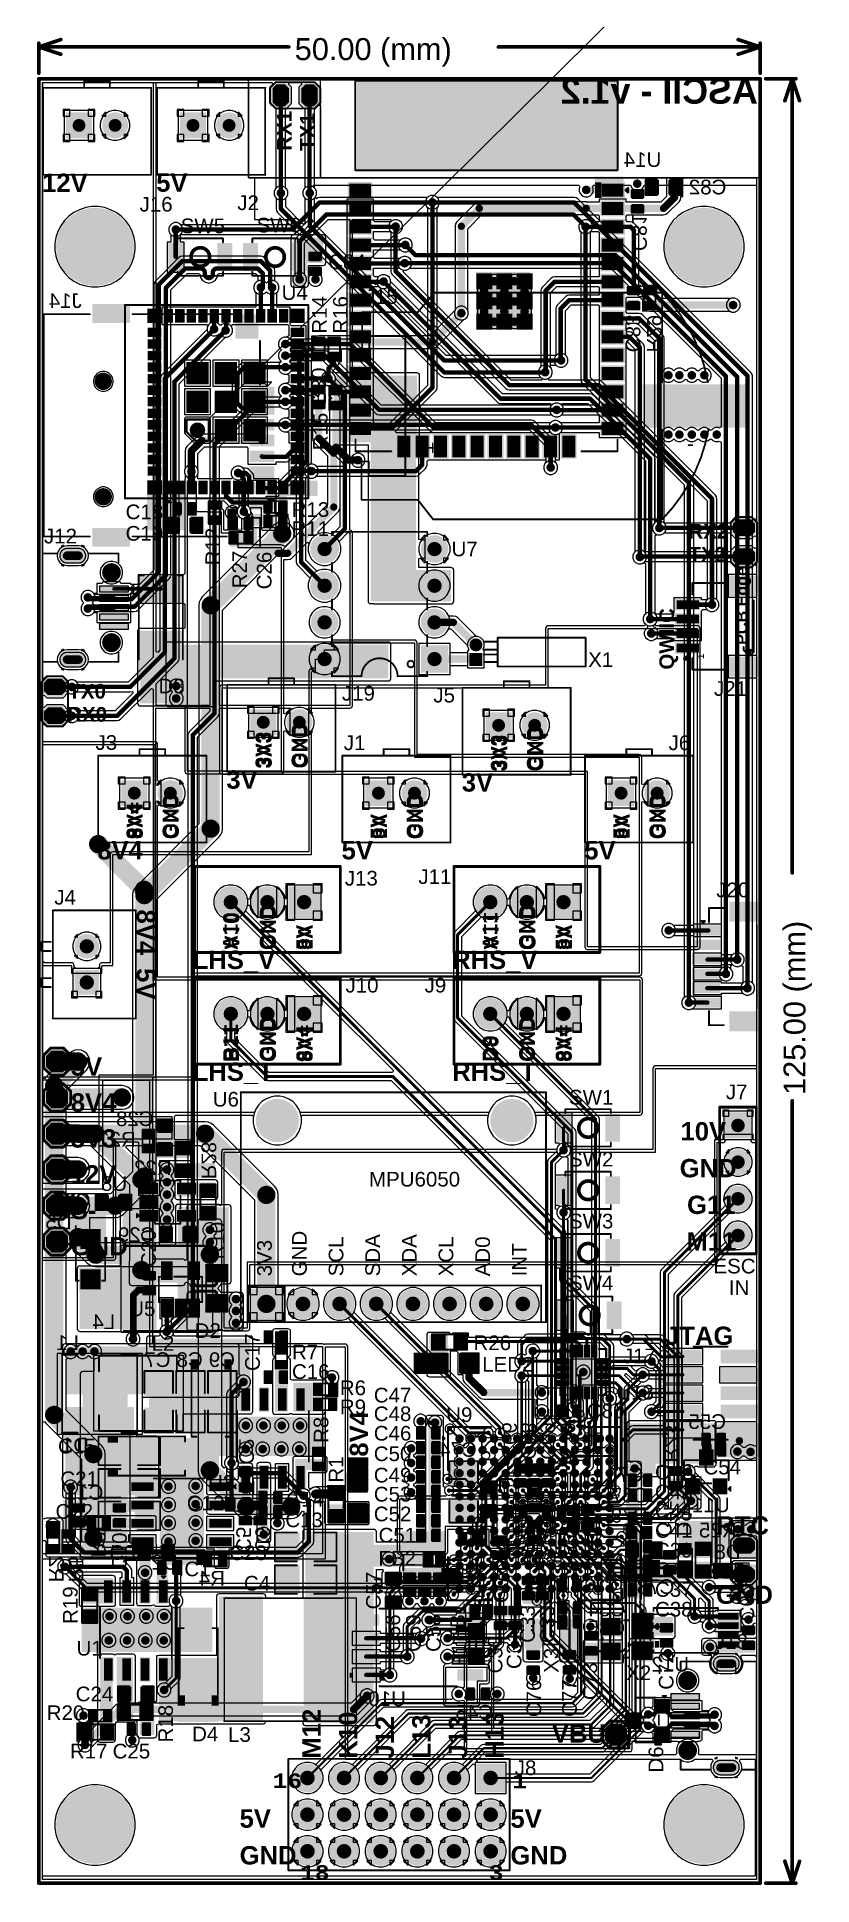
# Model space of a CAD drawing. Header units: inches. Extents: x 0 to 5376, y 0 to 5416.
# Drawn here: x -0.1 to 53.6, y -0.1 to 127.9 of the extents above; entities that cross this region are included whole.
import ezdxf

# ---------------------------------------------------------------- set-up
doc = ezdxf.new("R2010")
doc.units = ezdxf.units.IN
for name, color, linetype in [('Board Outline', 216, 'Continuous'), ('Bottom Layer', 5, 'Continuous'), ('Bottom Overlay', 54, 'Continuous'), ('Bottom Paste', 16, 'Continuous'), ('Bottom Solder', 6, 'Continuous'), ('Dimensions', 6, 'Continuous'), ('Keep-Out Layer', 6, 'Continuous'), ('Layer 1', 16, 'Continuous'), ('Layer 2', 76, 'Continuous'), ('Mechanical 13', 56, 'Continuous'), ('Mechanical 6', 56, 'Continuous'), ('Multi-Layer', 9, 'Continuous'), ('Pad Holes', 156, 'Continuous'), ('Top Layer', 1, 'Continuous'), ('Top Overlay', 2, 'Continuous'), ('Top Paste', 8, 'Continuous'), ('Top Solder', 216, 'Continuous'), ('Via Holes', 16, 'Continuous')]:
    doc.layers.add(name, color=color, linetype=linetype)
doc.styles.add('Arial', font='', dxfattribs={"height": 0.2})
doc.styles.add('Arial_Bold', font='', dxfattribs={"height": 0.2})
doc.styles.add('Courier New_Bold', font='', dxfattribs={"height": 0.2})
doc.styles.get('Arial').set_extended_font_data('Arial')
doc.styles.get('Arial_Bold').set_extended_font_data('Arial', bold=True)
doc.styles.get('Courier New_Bold').set_extended_font_data('Courier New', bold=True)

msp = doc.modelspace()

# ---------------------------------------------------------------- texts
at = {"layer": 'Bottom Overlay', "text_generation_flag": 2}
for s, height, rotation, style, p in [('ASCII - v1.2', 1.778, 360, 'Arial_Bold', (49.84, 123.27)), ('C81', 1.016, 270, 'Arial', (41.12, 113.06)), ('C83', 1.016, 270, 'Arial', (40.68, 106.05)), ('R29', 1.016, 270, 'Arial', (42.16, 106.04)), ('R30', 1.016, 270, 'Arial', (18.9, 102.39)), ('3V3', 1.016, 270, 'Arial_Bold', (15.13, 77.23)), ('GND', 1.016, 270, 'Arial_Bold', (17.63, 77.23)), ('3V3', 1.016, 270, 'Arial_Bold', (31.45, 77.03)), ('GND', 1.016, 270, 'Arial_Bold', (33.95, 77.03)), ('8V4', 1.016, 270, 'Arial_Bold', (6.19, 72.33)), ('GND', 1.016, 270, 'Arial_Bold', (8.69, 72.33)), ('GND', 1.016, 270, 'Arial_Bold', (25.62, 72.33)), ('GND', 1.016, 270, 'Arial_Bold', (42.44, 72.33)), ('5V', 1.016, 270, 'Arial_Bold', (23.12, 72.33)), ('5V', 1.016, 270, 'Arial_Bold', (39.94, 72.33)), ('A10', 1.016, 270, 'Arial_Bold', (12.88, 64.65)), ('GND', 1.016, 270, 'Arial_Bold', (15.42, 64.65)), ('A11', 1.016, 270, 'Arial_Bold', (30.85, 64.65)), ('GND', 1.016, 270, 'Arial_Bold', (33.41, 64.65)), ('5V', 1.016, 270, 'Arial_Bold', (17.96, 64.65)), ('5V', 1.016, 270, 'Arial_Bold', (35.95, 64.65)), ('B11', 1.016, 270, 'Arial_Bold', (12.87, 56.89)), ('GND', 1.016, 270, 'Arial_Bold', (15.42, 56.89)), ('8V4', 1.016, 270, 'Arial_Bold', (17.96, 56.89)), ('GND', 1.016, 270, 'Arial_Bold', (33.38, 56.9)), ('8V4', 1.016, 270, 'Arial_Bold', (35.92, 56.9)), ('D9', 1.016, 270, 'Arial_Bold', (30.84, 56.9)), ('R28', 1.016, 270, 'Arial', (11.28, 48.76)), ('C2', 1.016, 270, 'Arial', (13.89, 29)), ('C66', 1.016, 270, 'Arial', (32.12, 29.33)), ('C68', 1.016, 270, 'Arial', (33.44, 29.33)), ('C69', 1.016, 270, 'Arial', (34.76, 29.33)), ('C70', 1.016, 270, 'Arial', (36.16, 29.33)), ('R23', 1.016, 270, 'Arial', (43.4, 29.13)), ('C62', 1.016, 270, 'Arial', (30.65, 28.19)), ('C75', 1.016, 270, 'Arial', (42.84, 23.97)), ('D9', 1.016, 270, 'Arial', (44.21, 24.02)), ('R3', 1.016, 270, 'Arial', (3.61, 22.57)), ('C5', 1.016, 270, 'Arial', (13.69, 22.88)), ('C6', 1.016, 270, 'Arial', (15.01, 22.88)), ('C61', 1.016, 270, 'Arial', (38.04, 21.9)), ('C10', 1.016, 270, 'Arial', (5.08, 21.69)), ('C65', 1.016, 270, 'Arial', (36.69, 21.56)), ('D10', 1.016, 270, 'Arial', (39.42, 21.34)), ('R2', 1.016, 270, 'Arial', (0.71, 20.85)), ('R5', 1.016, 270, 'Arial', (2.08, 20.85)), ('R24', 1.016, 270, 'Arial', (29.61, 20.39)), ('C64', 1.016, 270, 'Arial', (31.52, 19.4)), ('C60', 1.016, 270, 'Arial', (48.56, 18.13)), ('C33', 1.016, 270, 'Arial', (33.36, 16.65)), ('C32', 1.016, 270, 'Arial', (34.73, 16.63))]:
    msp.add_text(s, height=height, rotation=rotation, dxfattribs=dict(at, style=style)).set_placement(p)
at = {"layer": 'Bottom Overlay', "style": 'Arial', "text_generation_flag": 2}
for s, height, p in [('U14', 1.016, (43.15, 118.89)), ('C82', 1.016, (47.66, 116.99)), ('J14', 1.016, (2.98, 109.12)), ('C28', 1.016, (7.96, 52.45)), ('R21', 1.016, (6.72, 51.03)), ('R22', 1.016, (9.2, 49.05)), ('U8', 1.016, (6.13, 47.96)), ('C27', 1.016, (3.59, 46.79)), ('D5', 1.016, (2.27, 45.29)), ('C29', 1.016, (8.09, 44.42)), ('L4', 1.016, (5.29, 38.38)), ('L1', 1.016, (2.79, 36.93)), ('C7', 1.016, (9.13, 35.76)), ('C8', 1.016, (11.36, 35.76)), ('C9', 1.016, (13.6, 35.76)), ('C55', 1.016, (47.63, 31.47)), ('D1', 1.016, (3.42, 29.85)), ('C74', 1.016, (30.35, 29.54)), ('C71', 1.016, (41.91, 27.81)), ('C11', 1.016, (4.48, 26.56)), ('C67', 1.016, (42.24, 26.37)), ('C79', 1.016, (42.24, 24.97)), ('U11', 1.016, (47.89, 25.7)), ('R25', 1.016, (48.36, 23.95)), ('C63', 1.016, (35.91, 22.09)), ('D8', 1.016, (48.64, 22.45)), ('U2', 1.016, (9.63, 21.72)), ('R4', 1.016, (12.9, 20.62)), ('L5', 1.016, (24.7, 20.07)), ('C36', 0.889, (40.16, 20.18)), ('C78', 1.016, (44.05, 20.04)), ('C34', 1.016, (40.64, 18.49)), ('C35', 1.016, (40.64, 17.2)), ('U12', 1.016, (45.07, 14.66)), ('U10', 1.016, (25.44, 12.27)), ('C45', 1.016, (31.49, 11.33)), ('D7', 1.016, (41.02, 9.3))]:
    msp.add_text(s, height=height, dxfattribs=at).set_placement(p)
at = {"layer": 'Dimensions', "style": 'Arial'}
msp.add_text('50.00 (mm)', height=1.524, dxfattribs=at).set_placement((17.74, 126.29))
msp.add_text('125.00 (mm)', height=1.524, rotation=90, dxfattribs=at).set_placement((53.14, 54.6))
at = {"layer": 'Mechanical 13', "style": 'Arial_Bold'}
msp.add_text('PCB Edge', height=0.8, rotation=90, dxfattribs=at).set_placement((49.12, 85.78))
at = {"layer": 'Top Overlay'}
for s, height, rotation, style, p in [('RX1', 1.016, 90, 'Arial_Bold', (17.52, 120.01)), ('TX1', 1.016, 90, 'Arial_Bold', (19.12, 120.01)), ('R14', 1.016, 90, 'Arial', (19.96, 107.34)), ('R16', 1.016, 90, 'Arial', (21.41, 107.34)), ('R15', 1.016, 90, 'Arial', (20.02, 99.26)), ('+', 1.02, 180, 'Arial', (27.72, 99.92)), ('-', 1.02, 180, 'Arial', (45.4, 100)), ('R12', 1.016, 90, 'Arial', (12.57, 91.29)), ('R27', 1.016, 90, 'Arial', (14.43, 89.7)), ('C26', 1.016, 90, 'Arial', (16.13, 89.63)), ('QWIIC', 1.016, 90, 'Arial_Bold', (44.03, 84.07)), ('1', 0.5, 90, 'Arial', (46.1, 84.79)), ('3V3', 1.016, 90, 'Arial_Bold', (16.04, 77.23)), ('GND', 1.016, 90, 'Arial_Bold', (18.54, 77.23)), ('3V3', 1.016, 90, 'Arial_Bold', (32.35, 77.03)), ('GND', 1.016, 90, 'Arial_Bold', (34.85, 77.03)), ('8V4', 1.016, 90, 'Arial_Bold', (7.1, 72.33)), ('GND', 1.016, 90, 'Arial_Bold', (9.6, 72.33)), ('GND', 1.016, 90, 'Arial_Bold', (26.52, 72.33)), ('GND', 1.016, 90, 'Arial_Bold', (43.34, 72.33)), ('5V', 1.016, 90, 'Arial_Bold', (24.02, 72.33)), ('5V', 1.016, 90, 'Arial_Bold', (40.84, 72.33)), ('8V4', 1.27, 270, 'Arial_Bold', (6.79, 67.45)), ('A10', 1.016, 90, 'Arial_Bold', (13.79, 64.65)), ('GND', 1.016, 90, 'Arial_Bold', (16.33, 64.65)), ('A11', 1.016, 90, 'Arial_Bold', (31.78, 64.65)), ('GND', 1.016, 90, 'Arial_Bold', (34.31, 64.65)), ('5V', 1.016, 90, 'Arial_Bold', (18.87, 64.65)), ('5V', 1.016, 90, 'Arial_Bold', (36.85, 64.65)), ('5V', 1.27, 270, 'Arial_Bold', (6.79, 63.39)), ('B11', 1.016, 90, 'Arial_Bold', (13.8, 56.91)), ('GND', 1.016, 90, 'Arial_Bold', (16.33, 56.91)), ('8V4', 1.016, 90, 'Arial_Bold', (18.87, 56.91)), ('GND', 1.016, 90, 'Arial_Bold', (34.31, 56.91)), ('8V4', 1.016, 90, 'Arial_Bold', (36.85, 56.91)), ('D9', 1.016, 90, 'Arial_Bold', (31.77, 56.91)), ('5V', 1.27, 360, 'Arial_Bold', (2.22, 55.94)), ('8V4', 1.27, 360, 'Arial_Bold', (2.22, 53.45)), ('10V', 1.27, 360, 'Arial_Bold', (44.48, 51.45)), ('3V3', 1.27, 360, 'Arial_Bold', (2.22, 50.96)), ('GND', 1.27, 360, 'Arial_Bold', (44.42, 48.9)), ('12V', 1.27, 360, 'Arial_Bold', (2.22, 48.47)), ('MPU6050', 1.016, 360, 'Arial', (22.89, 48.26)), ('G11', 1.27, 360, 'Arial_Bold', (44.93, 46.36)), ('S-', 1.27, 360, 'Arial_Bold', (2.22, 46)), ('C20', 1.016, 90, 'Arial', (8.12, 42.68)), ('R10', 1.016, 90, 'Arial', (12.88, 43.21)), ('GND', 1.016, 90, 'Arial', (18.57, 42.04)), ('SDA', 1.016, 90, 'Arial', (23.65, 42.04)), ('XDA', 1.016, 90, 'Arial', (26.19, 42.04)), ('M11', 1.27, 360, 'Arial_Bold', (44.89, 43.81)), ('GND', 1.27, 360, 'Arial_Bold', (2.22, 43.5)), ('3V3', 1.016, 90, 'Arial', (16.15, 42.04)), ('SCL', 1.016, 90, 'Arial', (21.11, 42.04)), ('XCL', 1.016, 90, 'Arial', (28.73, 42.04)), ('AD0', 1.016, 90, 'Arial', (31.27, 42.04)), ('INT', 1.016, 90, 'Arial', (33.81, 42.04)), ('JTAG', 1.27, 360, 'Arial_Bold', (43.41, 37.29)), ('C17', 1.016, 90, 'Arial', (15.32, 35.48)), ('R8', 1.016, 90, 'Arial', (20.07, 30.5)), ('8V4', 1.27, 90, 'Arial_Bold', (22.82, 29.55)), ('R1', 1.016, 90, 'Arial', (21.11, 27.75)), ('RTC', 1.27, 360, 'Arial_Bold', (46.96, 24.15)), ('R19', 1.016, 90, 'Arial', (2.69, 17.96)), ('C57', 1.016, 90, 'Arial', (23.7, 18.97)), ('GND', 1.27, 360, 'Arial_Bold', (46.94, 19.35)), ('FB1', 1.016, 90, 'Arial', (29.54, 16.82)), ('C56', 1.016, 90, 'Arial', (25.05, 16.02)), ('C59', 1.016, 90, 'Arial', (26.47, 16.02)), ('C58', 1.016, 90, 'Arial', (27.86, 16.02)), ('C30', 1.016, 90, 'Arial', (32.13, 14.53)), ('C31', 1.016, 90, 'Arial', (33.45, 14.84)), ('F1', 1.016, 90, 'Arial', (29.63, 15.02)), ('X3', 1.016, 90, 'Arial', (36.03, 14.57)), ('C72', 1.016, 90, 'Arial', (43.99, 13.4)), ('C73', 1.016, 90, 'Arial', (38.71, 12.69)), ('C76', 1.016, 90, 'Arial', (34.82, 11.5)), ('C77', 1.016, 90, 'Arial', (37.29, 11.52)), ('R18', 1.016, 90, 'Arial', (9.3, 9.75)), ('M12', 1.27, 90, 'Arial_Bold', (19.54, 8.63)), ('K10', 1.27, 90, 'Arial_Bold', (22.07, 8.63)), ('J12', 1.27, 90, 'Arial_Bold', (24.61, 8.63)), ('L13', 1.27, 90, 'Arial_Bold', (27.15, 8.63)), ('J13', 1.27, 90, 'Arial_Bold', (29.69, 8.63)), ('H13', 1.27, 90, 'Arial_Bold', (32.23, 8.63)), ('VBUS', 1.27, 360, 'Arial_Bold', (35.56, 9.73)), ('D6', 1.016, 90, 'Arial', (43.28, 7.66)), ('16', 1.016, 360, 'Courier New_Bold', (16.21, 6.59)), ('1', 1.02, 360, 'Courier New_Bold', (32.82, 6.58)), ('5V', 1.27, 360, 'Arial_Bold', (13.92, 3.84)), ('5V', 1.27, 360, 'Arial_Bold', (32.69, 3.84)), ('GND', 1.27, 360, 'Arial_Bold', (13.92, 1.3)), ('GND', 1.27, 360, 'Arial_Bold', (32.69, 1.3)), ('18', 1.016, 360, 'Courier New_Bold', (18.11, 0.23)), ('3', 1.02, 360, 'Courier New_Bold', (31.19, 0.23))]:
    msp.add_text(s, height=height, rotation=rotation, dxfattribs=dict(at, style=style)).set_placement(p)
for s, height, style, p in [('12V', 1.27, 'Arial_Bold', (0.23, 117.16)), ('5V', 1.27, 'Arial_Bold', (8.14, 117.17)), ('J16', 1.016, 'Arial', (6.99, 115.8)), ('J2', 1.016, 'Arial', (13.76, 115.9)), ('SW5', 1.016, 'Arial', (9.84, 114.3)), ('SW6', 1.016, 'Arial', (15.1, 114.35)), ('C84', 1.016, 'Arial', (20.06, 111.81)), ('U4', 1.016, 'Arial', (16.83, 109.68)), ('J15', 1.016, 'Arial', (22.59, 109.4)), ('C18', 1.016, 'Arial', (6.02, 94.49)), ('R13', 1.016, 'Arial', (17.53, 94.65)), ('J12', 1.016, 'Arial', (0.36, 92.81)), ('C19', 1.016, 'Arial', (6.02, 93)), ('R11', 1.016, 'Arial', (17.52, 93.32)), ('RX2', 1.016, 'Arial_Bold', (45.03, 93.15)), ('U7', 1.016, 'Arial', (28.61, 91.92)), ('TX2', 1.016, 'Arial_Bold', (45.03, 91.55)), ('X1', 1.016, 'Arial', (38.08, 84.25)), ('D3', 1.016, 'Arial', (8.3, 82.42)), ('J21', 1.016, 'Arial', (46.8, 82.25)), ('TX0', 1.016, 'Arial_Bold', (2.05, 82.06)), ('J19', 1.016, 'Arial', (21.01, 81.92)), ('J5', 1.016, 'Arial', (27.35, 81.79)), ('RX0', 1.016, 'Arial_Bold', (1.97, 80.46)), ('J3', 1.016, 'Arial', (3.93, 78.51)), ('J1', 1.016, 'Arial', (21.14, 78.49)), ('J6', 1.016, 'Arial', (43.65, 78.49)), ('3V', 1.27, 'Arial_Bold', (13, 75.82)), ('3V', 1.27, 'Arial_Bold', (29.32, 75.62)), ('8V4', 1.27, 'Arial_Bold', (4.06, 70.92)), ('5V', 1.27, 'Arial_Bold', (20.99, 70.92)), ('5V', 1.27, 'Arial_Bold', (37.81, 70.92)), ('J13', 1.016, 'Arial', (21.21, 69.11)), ('J11', 1.016, 'Arial', (26.31, 69.22)), ('J20', 1.016, 'Arial', (46.96, 68.3)), ('J4', 1.016, 'Arial', (1.08, 67.79)), ('LHS_V', 1.27, 'Arial_Bold', (10.67, 63.33)), ('RHS_V', 1.27, 'Arial_Bold', (28.65, 63.33)), ('J10', 1.016, 'Arial', (21.26, 61.7)), ('J9', 1.016, 'Arial', (26.74, 61.7)), ('LHS_T', 1.27, 'Arial_Bold', (10.67, 55.58)), ('RHS_T', 1.27, 'Arial_Bold', (28.65, 55.58)), ('J7', 1.016, 'Arial', (47.62, 54.31)), ('U6', 1.016, 'Arial', (12.06, 53.8)), ('SW1', 1.016, 'Arial', (36.75, 53.94)), ('SW2', 1.016, 'Arial', (36.75, 49.65)), ('SW3', 1.016, 'Arial', (36.75, 45.36)), ('ESC', 1.016, 'Arial', (46.76, 42.24)), ('SW4', 1.016, 'Arial', (36.75, 41.07)), ('IN', 1.016, 'Arial', (47.83, 40.74)), ('U5', 1.016, 'Arial', (6.27, 39.29)), ('D2', 1.016, 'Arial', (10.81, 37.77)), ('L2', 1.016, 'Arial', (7.82, 36.88)), ('R7', 1.016, 'Arial', (17.55, 36.3)), ('R26', 1.016, 'Arial', (30.13, 36.93)), ('C16', 1.016, 'Arial', (17.55, 34.93)), ('LED2', 1.016, 'Arial', (30.73, 35.43)), ('J17', 1.016, 'Arial', (40.48, 36.02)), ('R6', 1.016, 'Arial', (20.87, 33.81)), ('R9', 1.016, 'Arial', (20.87, 32.49)), ('C47', 1.016, 'Arial', (23.22, 33.3)), ('U13', 1.016, 'Arial', (40.03, 33.5)), ('C48', 1.016, 'Arial', (23.22, 32.01)), ('U9', 1.016, 'Arial', (28.24, 31.95)), ('C80', 1.016, 'Arial', (37.99, 32.22)), ('C15', 1.016, 'Arial', (1.33, 29.77)), ('C46', 1.016, 'Arial', (23.22, 30.66)), ('C50', 1.016, 'Arial', (23.22, 29.24)), ('C21', 1.016, 'Arial', (1.5, 27.51)), ('U3', 1.016, 'Arial', (11.73, 27.25)), ('C49', 1.016, 'Arial', (23.22, 27.76)), ('C42', 1.016, 'Arial', (42.71, 27.97)), ('C54', 1.016, 'Arial', (46.07, 28.32)), ('C14', 1.016, 'Arial', (17.15, 26.09)), ('C53', 1.016, 'Arial', (23.22, 26.44)), ('C43', 1.016, 'Arial', (42.71, 26.59)), ('C22', 1.016, 'Arial', (1.16, 25.25)), ('C12', 1.016, 'Arial', (10.26, 25.83)), ('C13', 1.016, 'Arial', (17.09, 24.66)), ('C52', 1.016, 'Arial', (23.22, 25.07)), ('C44', 1.016, 'Arial', (42.71, 25.27)), ('C51', 1.016, 'Arial', (23.55, 23.6)), ('C41', 1.016, 'Arial', (42.71, 23.93)), ('C3', 1.016, 'Arial', (4.89, 22.4)), ('C23', 1.016, 'Arial', (13.2, 22.38)), ('C39', 1.016, 'Arial', (42.71, 22.56)), ('C1', 1.016, 'Arial', (10.09, 21.26)), ('FB2', 1.016, 'Arial', (23.54, 22)), ('C40', 1.016, 'Arial', (42.71, 21.21)), ('C4', 1.016, 'Arial', (14.22, 20.27)), ('C37', 1.016, 'Arial', (42.71, 19.84)), ('C38', 1.016, 'Arial', (42.71, 18.47)), ('U1', 1.016, 'Arial', (2.62, 15.77)), ('J18', 1.016, 'Arial', (46.86, 16.23)), ('X2', 1.016, 'Arial', (40.71, 14.07)), ('C24', 1.016, 'Arial', (2.56, 12.6)), ('R20', 1.016, 'Arial', (0.55, 11.3)), ('D4', 1.016, 'Arial', (10.63, 9.83)), ('L3', 1.016, 'Arial', (13.12, 9.79)), ('R17', 1.016, 'Arial', (2.16, 8.64)), ('C25', 1.016, 'Arial', (5.12, 8.64)), ('J8', 1.016, 'Arial', (32.99, 7.49))]:
    msp.add_text(s, height=height, dxfattribs=dict(at, style=style)).set_placement(p)

# ---------------------------------------------------------------- hatches: boundary and pattern name
at = {"layer": 'Bottom Layer'}
for points in [[(1.94, 122.62), (3.64, 122.62), (3.64, 120.92), (1.94, 120.92)], [(9.84, 122.62), (11.54, 122.62), (11.54, 120.92), (9.84, 120.92)], [(42.93, 117.92), (42.93, 117.03), (42.16, 117.03), (42.16, 117.92)], [(44.45, 117.92), (44.45, 117.03), (43.69, 117.03), (43.69, 117.92)], [(23.02, 116.84), (21.52, 116.84), (21.52, 117.74), (23.02, 117.74)], [(40.52, 116.84), (39.02, 116.84), (39.02, 117.74), (40.52, 117.74)], [(41.18, 117.2), (41.82, 117.2), (41.82, 116.74), (41.18, 116.74)], [(23.02, 115.57), (21.52, 115.57), (21.52, 116.47), (23.02, 116.47)], [(40.52, 115.57), (39.02, 115.57), (39.02, 116.47), (40.52, 116.47)], [(41.18, 116.26), (41.82, 116.26), (41.82, 115.8), (41.18, 115.8)], [(23.02, 114.3), (21.52, 114.3), (21.52, 115.2), (23.02, 115.2)], [(40.52, 114.3), (39.02, 114.3), (39.02, 115.2), (40.52, 115.2)], [(23.02, 113.03), (21.52, 113.03), (21.52, 113.93), (23.02, 113.93)], [(23.02, 111.76), (21.52, 111.76), (21.52, 112.66), (23.02, 112.66)], [(40.52, 113.03), (39.02, 113.03), (39.02, 113.93), (40.52, 113.93)], [(40.52, 111.76), (39.02, 111.76), (39.02, 112.66), (40.52, 112.66)], [(23.02, 110.49), (21.52, 110.49), (21.52, 111.39), (23.02, 111.39)], [(30.35, 107.67), (34.18, 107.67), (34.18, 111.51), (30.35, 111.51)], [(31.32, 110.52), (30.42, 110.52), (30.42, 111.42), (31.32, 111.42)], [(32.72, 110.52), (31.82, 110.52), (31.82, 111.42), (32.72, 111.42)], [(34.12, 110.52), (33.22, 110.52), (33.22, 111.42), (34.12, 111.42)], [(40.52, 110.49), (39.02, 110.49), (39.02, 111.39), (40.52, 111.39)], [(23.02, 109.22), (21.52, 109.22), (21.52, 110.12), (23.02, 110.12)], [(40.52, 109.22), (39.02, 109.22), (39.02, 110.12), (40.52, 110.12)], [(40.91, 110.5), (41.54, 110.5), (41.54, 110.05), (40.91, 110.05)], [(42.02, 110.5), (42.66, 110.5), (42.66, 110.05), (42.02, 110.05)], [(3.77, 108.14), (3.77, 109.34), (6.27, 109.34), (6.27, 108.14)], [(23.02, 107.95), (21.52, 107.95), (21.52, 108.85), (23.02, 108.85)], [(31.32, 109.12), (30.42, 109.12), (30.42, 110.02), (31.32, 110.02)], [(32.72, 109.12), (31.82, 109.12), (31.82, 110.02), (32.72, 110.02)], [(34.12, 109.12), (33.22, 109.12), (33.22, 110.02), (34.12, 110.02)], [(40.52, 107.95), (39.02, 107.95), (39.02, 108.85), (40.52, 108.85)], [(40.91, 109.56), (41.54, 109.56), (41.54, 109.11), (40.91, 109.11)], [(42.02, 109.56), (42.66, 109.56), (42.66, 109.11), (42.02, 109.11)], [(13.67, 107.04), (13.67, 108.64), (15.17, 108.64), (15.17, 107.04)], [(23.02, 106.68), (21.52, 106.68), (21.52, 107.58), (23.02, 107.58)], [(31.32, 107.72), (30.42, 107.72), (30.42, 108.62), (31.32, 108.62)], [(32.72, 107.72), (31.82, 107.72), (31.82, 108.62), (32.72, 108.62)], [(34.12, 107.72), (33.22, 107.72), (33.22, 108.62), (34.12, 108.62)], [(40.52, 106.68), (39.02, 106.68), (39.02, 107.58), (40.52, 107.58)], [(23.02, 105.41), (21.52, 105.41), (21.52, 106.31), (23.02, 106.31)], [(40.52, 105.41), (39.02, 105.41), (39.02, 106.31), (40.52, 106.31)], [(23.02, 104.14), (21.52, 104.14), (21.52, 105.04), (23.02, 105.04)], [(40.52, 104.14), (39.02, 104.14), (39.02, 105.04), (40.52, 105.04)], [(23.02, 102.87), (21.52, 102.87), (21.52, 103.77), (23.02, 103.77)], [(40.52, 102.87), (39.02, 102.87), (39.02, 103.77), (40.52, 103.77)], [(14.67, 102.89), (14.67, 103.59), (16.27, 103.59), (16.27, 102.89)], [(14.67, 101.79), (14.67, 102.49), (16.27, 102.49), (16.27, 101.79)], [(20.28, 103.58), (20.92, 103.58), (20.92, 103.12), (20.28, 103.12)], [(20.28, 102.64), (20.92, 102.64), (20.92, 102.18), (20.28, 102.18)], [(23.02, 101.6), (21.52, 101.6), (21.52, 102.5), (23.02, 102.5)], [(40.52, 101.6), (39.02, 101.6), (39.02, 102.5), (40.52, 102.5)], [(14.67, 100.69), (14.67, 101.39), (16.27, 101.39), (16.27, 100.69)], [(23.02, 100.33), (21.52, 100.33), (21.52, 101.23), (23.02, 101.23)], [(40.52, 100.33), (39.02, 100.33), (39.02, 101.23), (40.52, 101.23)], [(14.67, 99.59), (14.67, 100.29), (16.27, 100.29), (16.27, 99.59)], [(24.85, 98.78), (24.85, 100.28), (25.75, 100.28), (25.75, 98.78)], [(26.12, 98.78), (26.12, 100.28), (27.02, 100.28), (27.02, 98.78)], [(27.39, 98.78), (27.39, 100.28), (28.29, 100.28), (28.29, 98.78)], [(28.66, 98.78), (28.66, 100.28), (29.56, 100.28), (29.56, 98.78)], [(29.93, 98.78), (29.93, 100.28), (30.83, 100.28), (30.83, 98.78)], [(31.2, 98.78), (31.2, 100.28), (32.1, 100.28), (32.1, 98.78)], [(32.47, 98.78), (32.47, 100.28), (33.37, 100.28), (33.37, 98.78)], [(33.74, 98.78), (33.74, 100.28), (34.64, 100.28), (34.64, 98.78)], [(35.01, 98.78), (35.01, 100.28), (35.91, 100.28), (35.91, 98.78)], [(36.28, 98.78), (36.28, 100.28), (37.18, 100.28), (37.18, 98.78)], [(14.67, 98.49), (14.67, 99.19), (16.27, 99.19), (16.27, 98.49)], [(14.67, 97.39), (14.67, 98.09), (16.27, 98.09), (16.27, 97.39)], [(14.67, 96.29), (14.67, 96.99), (16.27, 96.99), (16.27, 96.29)], [(14.67, 95.19), (14.67, 95.89), (16.27, 95.89), (16.27, 95.19)], [(14.67, 94.09), (14.67, 94.79), (16.27, 94.79), (16.27, 94.09)], [(3.77, 92.64), (3.77, 93.84), (6.27, 93.84), (6.27, 92.64)], [(13.27, 92.64), (13.27, 93.84), (15.07, 93.84), (15.07, 92.64)], [(8.99, 81.69), (12.06, 81.69), (12.06, 85.8), (8.99, 85.8)], [(8.99, 83.46), (24.23, 83.46), (24.23, 85.8), (8.99, 85.8)], [(26.53, 83.9), (26.53, 85.7), (28.33, 85.7), (28.33, 83.9)], [(29.9, 84.38), (29.9, 85.18), (30.7, 85.18), (30.7, 84.38)], [(14.71, 81.27), (16.41, 81.27), (16.41, 79.57), (14.71, 79.57)], [(31.02, 81.06), (32.72, 81.06), (32.72, 79.36), (31.02, 79.36)], [(5.77, 76.36), (7.47, 76.36), (7.47, 74.66), (5.77, 74.66)], [(22.69, 76.36), (24.39, 76.36), (24.39, 74.66), (22.69, 74.66)], [(39.51, 76.36), (41.21, 76.36), (41.21, 74.66), (39.51, 74.66)], [(19.39, 66.96), (17.39, 66.96), (17.39, 68.96), (19.39, 68.96)], [(37.37, 66.96), (35.37, 66.96), (35.37, 68.96), (37.37, 68.96)], [(4.13, 61.6), (2.53, 61.6), (2.53, 63.2), (4.13, 63.2)], [(19.39, 59.22), (17.39, 59.22), (17.39, 61.22), (19.39, 61.22)], [(37.37, 59.22), (35.37, 59.22), (35.37, 61.22), (37.37, 61.22)], [(9.16, 52.04), (8.27, 52.04), (8.27, 52.81), (9.16, 52.81)], [(49.26, 53.29), (49.26, 51.69), (47.66, 51.69), (47.66, 53.29)], [(7.09, 51.31), (7.09, 50.24), (10.44, 50.24), (10.44, 51.31)], [(7.28, 52.12), (7.91, 52.12), (7.91, 51.66), (7.28, 51.66)], [(9.16, 50.52), (8.27, 50.52), (8.27, 51.28), (9.16, 51.28)], [(10.45, 50.52), (9.56, 50.52), (9.56, 51.28), (10.45, 51.28)], [(7.09, 50.84), (7.09, 47.83), (8.22, 47.83), (8.22, 50.84)], [(7.28, 51.18), (7.91, 51.18), (7.91, 50.72), (7.28, 50.72)], [(8.43, 49.89), (8.43, 44.42), (9.3, 44.42), (9.3, 49.89)], [(8.43, 49.89), (8.43, 48.87), (12.22, 48.87), (12.22, 49.89)], [(10.45, 49), (9.56, 49), (9.56, 49.76), (10.45, 49.76)], [(4.8, 47.61), (4.8, 46.72), (4.04, 46.72), (4.04, 47.61)], [(6.32, 47.61), (6.32, 46.72), (5.56, 46.72), (5.56, 47.61)], [(5.56, 47.6), (5.56, 46.74), (9.07, 46.74), (9.07, 47.6)], [(7.09, 48.43), (8.19, 48.43), (8.19, 47.83), (7.09, 47.83)], [(7.09, 47.48), (8.19, 47.48), (8.19, 46.88), (7.09, 46.88)], [(9.6, 48.54), (9.6, 47.55), (12.22, 47.55), (12.22, 48.54)], [(9.69, 48.43), (10.79, 48.43), (10.79, 47.83), (9.69, 47.83)], [(11.29, 48.34), (12.18, 48.34), (12.18, 47.57), (11.29, 47.57)], [(5.82, 38.4), (8.18, 38.4), (8.18, 46.53), (5.82, 46.53)], [(7.09, 46.53), (8.19, 46.53), (8.19, 45.93), (7.09, 45.93)], [(9.65, 46.84), (9.65, 38.46), (12.4, 38.46), (12.4, 46.84)], [(9.69, 46.53), (10.79, 46.53), (10.79, 45.93), (9.69, 45.93)], [(11.29, 46.81), (12.18, 46.81), (12.18, 46.05), (11.29, 46.05)], [(2.88, 43.93), (2.88, 45.33), (4.28, 45.33), (4.28, 43.93)], [(8.48, 44.51), (8.48, 45.4), (9.25, 45.4), (9.25, 44.51)], [(10.01, 44.51), (10.01, 45.4), (10.77, 45.4), (10.77, 44.51)], [(8.02, 38.45), (5.87, 38.45), (5.87, 43.95), (8.02, 43.95)], [(11.87, 38.45), (9.72, 38.45), (9.72, 43.95), (11.87, 43.95)], [(2.84, 38.4), (8.18, 38.4), (8.18, 42.57), (2.84, 42.57)], [(2.88, 41.13), (2.88, 42.53), (4.28, 42.53), (4.28, 41.13)], [(14.82, 41.08), (16.72, 41.08), (16.72, 39.18), (14.82, 39.18)], [(1.83, 33.86), (13.72, 33.86), (13.72, 37.19), (1.83, 37.19)], [(2.97, 35.01), (2.97, 36.9), (5.47, 36.9), (5.47, 35.01)], [(7.42, 33.86), (7.42, 35.38), (9.19, 35.38), (9.19, 33.86)], [(9.63, 33.86), (9.63, 35.38), (11.4, 35.38), (11.4, 33.86)], [(11.84, 33.86), (11.84, 35.38), (13.61, 35.38), (13.61, 33.86)], [(6.6, 32.99), (1.83, 32.99), (1.83, 26.87), (6.6, 26.87)], [(2.97, 30.91), (2.97, 32.81), (5.47, 32.81), (5.47, 30.91)], [(7.42, 31.32), (7.42, 32.84), (9.19, 32.84), (9.19, 31.32)], [(9.63, 31.32), (9.63, 32.84), (11.4, 32.84), (11.4, 31.32)], [(11.84, 31.32), (11.84, 32.84), (13.61, 32.84), (13.61, 31.32)], [(6.1, 26.87), (8.15, 26.87), (8.15, 30.78), (6.1, 30.78)], [(11.46, 30.84), (8.38, 30.84), (8.38, 22.05), (11.46, 22.05)], [(40.94, 28.35), (42.75, 28.35), (42.75, 31.85), (40.94, 31.85)], [(46.77, 31.85), (40.94, 31.85), (40.94, 29.06), (46.77, 29.06)], [(46.08, 30.42), (46.08, 31.05), (46.53, 31.05), (46.53, 30.42)], [(47.02, 30.42), (47.02, 31.05), (47.47, 31.05), (47.47, 30.42)], [(4.83, 30.44), (7.33, 30.44), (7.33, 28.74), (4.83, 28.74)], [(8.83, 30.44), (11.33, 30.44), (11.33, 28.74), (8.83, 28.74)], [(46.68, 29.03), (45.86, 29.03), (45.86, 29.95), (46.68, 29.95)], [(14.64, 28.18), (14.01, 28.18), (14.01, 28.64), (14.64, 28.64)], [(30.34, 29.13), (30.34, 27.61), (28.56, 27.61), (28.56, 29.13)], [(33.72, 28.49), (33.08, 28.49), (33.08, 28.94), (33.72, 28.94)], [(34.66, 28.49), (34.02, 28.49), (34.02, 28.94), (34.66, 28.94)], [(35.6, 28.49), (34.96, 28.49), (34.96, 28.94), (35.6, 28.94)], [(44.45, 28.28), (43.81, 28.28), (43.81, 28.74), (44.45, 28.74)], [(7.96, 27.16), (6.41, 27.16), (6.41, 27.76), (7.96, 27.76)], [(14.73, 27.1), (14.73, 27.76), (11.81, 27.76), (11.81, 27.1)], [(13.36, 27.16), (11.81, 27.16), (11.81, 27.76), (13.36, 27.76)], [(14.64, 27.24), (14.01, 27.24), (14.01, 27.7), (14.64, 27.7)], [(30.73, 27.74), (31.62, 27.74), (31.62, 26.98), (30.73, 26.98)], [(33.72, 27.55), (33.08, 27.55), (33.08, 28), (33.72, 28)], [(34.66, 27.55), (34.02, 27.55), (34.02, 28), (34.66, 28)], [(34.06, 27.23), (34.7, 27.23), (34.7, 26.77), (34.06, 26.77)], [(35.6, 27.55), (34.96, 27.55), (34.96, 28), (35.6, 28)], [(45.73, 27.99), (43.8, 27.99), (43.8, 26.11), (45.73, 26.11)], [(44.45, 27.34), (43.81, 27.34), (43.81, 27.8), (44.45, 27.8)], [(45.73, 27.03), (44.91, 27.03), (44.91, 27.95), (45.73, 27.95)], [(47.63, 27.03), (46.81, 27.03), (46.81, 27.95), (47.63, 27.95)], [(1.7, 23.93), (2.16, 23.93), (2.16, 26.52), (1.7, 26.52)], [(9.55, 25.73), (9.55, 26.52), (1.7, 26.52), (1.7, 25.73)], [(3.06, 25.72), (2.43, 25.72), (2.43, 26.17), (3.06, 26.17)], [(5.91, 25.72), (5.27, 25.72), (5.27, 26.17), (5.91, 26.17)], [(7.96, 25.89), (6.41, 25.89), (6.41, 26.49), (7.96, 26.49)], [(11.02, 24.41), (8.74, 24.41), (8.74, 26.7), (11.02, 26.7)], [(17.86, 25.76), (17.86, 26.47), (11.8, 26.47), (11.8, 25.76)], [(13.36, 25.89), (11.81, 25.89), (11.81, 26.49), (13.36, 26.49)], [(14.01, 26.34), (14.64, 26.34), (14.64, 25.88), (14.01, 25.88)], [(15.02, 26.34), (15.66, 26.34), (15.66, 25.88), (15.02, 25.88)], [(30.34, 26.59), (30.34, 25.07), (28.56, 25.07), (28.56, 26.59)], [(30.73, 26.21), (31.62, 26.21), (31.62, 25.45), (30.73, 25.45)], [(32.35, 25.41), (32.35, 26.05), (32.8, 26.05), (32.8, 25.41)], [(33.29, 25.41), (33.29, 26.05), (33.74, 26.05), (33.74, 25.41)], [(34.06, 26.29), (34.7, 26.29), (34.7, 25.83), (34.06, 25.83)], [(35.47, 26.05), (35.47, 25.41), (35.01, 25.41), (35.01, 26.05)], [(36.41, 26.05), (36.41, 25.41), (35.95, 25.41), (35.95, 26.05)], [(37.38, 25.59), (36.74, 25.59), (36.74, 26.05), (37.38, 26.05)], [(38.37, 25.59), (37.73, 25.59), (37.73, 26.05), (38.37, 26.05)], [(0.51, 25.1), (0.51, 23.88), (1.5, 23.88), (1.5, 25.1)], [(0.7, 24.37), (1.33, 24.37), (1.33, 23.91), (0.7, 23.91)], [(2.35, 23.91), (1.71, 23.91), (1.71, 24.37), (2.35, 24.37)], [(3.91, 24.71), (3.91, 25.23), (2.38, 25.23), (2.38, 24.71)], [(3.06, 24.78), (2.43, 24.78), (2.43, 25.23), (3.06, 25.23)], [(3.47, 24.65), (3.47, 25.29), (3.92, 25.29), (3.92, 24.65)], [(7.95, 24.61), (7.95, 25.28), (4.39, 25.28), (4.39, 24.61)], [(4.41, 24.65), (4.41, 25.29), (4.86, 25.29), (4.86, 24.65)], [(5.91, 24.78), (5.27, 24.78), (5.27, 25.23), (5.91, 25.23)], [(7.96, 24.62), (6.41, 24.62), (6.41, 25.22), (7.96, 25.22)], [(13.36, 24.62), (11.81, 24.62), (11.81, 25.22), (13.36, 25.22)], [(14.01, 25.4), (14.64, 25.4), (14.64, 24.94), (14.01, 24.94)], [(15.02, 25.4), (15.66, 25.4), (15.66, 24.94), (15.02, 24.94)], [(34.71, 24.57), (34.07, 24.57), (34.07, 25.03), (34.71, 25.03)], [(37.38, 24.65), (36.74, 24.65), (36.74, 25.11), (37.38, 25.11)], [(38.37, 24.65), (37.73, 24.65), (37.73, 25.11), (38.37, 25.11)], [(41.54, 24.69), (40.73, 24.69), (40.73, 21.44), (41.54, 21.44)], [(40.81, 23.97), (40.81, 24.6), (41.26, 24.6), (41.26, 23.97)], [(41.74, 23.97), (41.74, 24.6), (42.2, 24.6), (42.2, 23.97)], [(49.78, 25.1), (44.32, 25.1), (44.32, 22.53), (49.78, 22.53)], [(0.66, 23.44), (0.66, 22.78), (7.98, 22.78), (7.98, 23.44)], [(0.7, 23.43), (1.33, 23.43), (1.33, 22.97), (0.7, 22.97)], [(2.35, 22.97), (1.71, 22.97), (1.71, 23.43), (2.35, 23.43)], [(7.96, 23.35), (6.41, 23.35), (6.41, 23.95), (7.96, 23.95)], [(6.45, 22.78), (7.95, 22.78), (7.95, 23.93), (6.45, 23.93)], [(13.36, 23.35), (11.81, 23.35), (11.81, 23.95), (13.36, 23.95)], [(13.02, 23.89), (12.33, 23.89), (12.33, 22), (13.02, 22)], [(28.07, 24.28), (28.07, 23.01), (25.27, 23.01), (25.27, 24.28)], [(29.65, 24.17), (29.65, 23.53), (29.19, 23.53), (29.19, 24.17)], [(30.59, 24.17), (30.59, 23.53), (30.13, 23.53), (30.13, 24.17)], [(31.64, 23.94), (32.27, 23.94), (32.27, 23.48), (31.64, 23.48)], [(34.71, 23.64), (34.07, 23.64), (34.07, 24.09), (34.71, 24.09)], [(41.55, 23.53), (41.55, 22.64), (40.79, 22.64), (40.79, 23.53)], [(43.08, 23.53), (43.08, 22.64), (42.32, 22.64), (42.32, 23.53)], [(45.16, 23.46), (45.16, 22.86), (44.46, 22.86), (44.46, 23.46)], [(45.61, 23.52), (46.49, 23.52), (46.49, 22.76), (45.61, 22.76)], [(12.01, 22.76), (10.92, 22.76), (10.92, 22.05), (12.01, 22.05)], [(11.99, 22.67), (11.99, 22.03), (11.53, 22.03), (11.53, 22.67)], [(12.93, 22.67), (12.93, 22.03), (12.47, 22.03), (12.47, 22.67)], [(28.16, 21.84), (25.18, 21.84), (25.18, 20.14), (28.16, 20.14)], [(27.89, 20.93), (29.21, 20.93), (29.21, 21.84), (27.89, 21.84)], [(31.64, 23), (32.27, 23), (32.27, 22.54), (31.64, 22.54)], [(40.73, 22.22), (41.33, 22.22), (41.33, 21.52), (40.73, 21.52)], [(44.64, 22.28), (41.92, 22.28), (41.92, 21.06), (44.64, 21.06)], [(41.93, 22.22), (42.53, 22.22), (42.53, 21.52), (41.93, 21.52)], [(44.06, 22.47), (43.42, 22.47), (43.42, 22.92), (44.06, 22.92)], [(44.06, 21.53), (43.42, 21.53), (43.42, 21.98), (44.06, 21.98)], [(47.89, 22.28), (44.32, 22.28), (44.32, 21.06), (47.89, 21.06)], [(45.16, 22.26), (45.16, 21.66), (44.46, 21.66), (44.46, 22.26)], [(45.61, 22), (46.49, 22), (46.49, 21.23), (45.61, 21.23)], [(47.85, 21.29), (47.25, 21.29), (47.25, 21.99), (47.85, 21.99)], [(49.05, 21.29), (48.45, 21.29), (48.45, 21.99), (49.05, 21.99)], [(28.07, 21.34), (28.07, 20.07), (25.27, 20.07), (25.27, 21.34)], [(34.25, 20.69), (33.62, 20.69), (33.62, 21.15), (34.25, 21.15)], [(35.22, 20.69), (34.58, 20.69), (34.58, 21.15), (35.22, 21.15)], [(36.08, 20.33), (36.08, 20.97), (36.54, 20.97), (36.54, 20.33)], [(37.02, 20.33), (37.02, 20.97), (37.48, 20.97), (37.48, 20.33)], [(35.34, 20.22), (33.54, 20.22), (33.54, 19.33), (35.34, 19.33)], [(34.25, 19.75), (33.62, 19.75), (33.62, 20.21), (34.25, 20.21)], [(35.22, 19.75), (34.58, 19.75), (34.58, 20.21), (35.22, 20.21)], [(36.13, 18.76), (36.13, 19.39), (36.59, 19.39), (36.59, 18.76)], [(37.07, 18.76), (37.07, 19.39), (37.53, 19.39), (37.53, 18.76)], [(21.89, 18.53), (23.5, 18.53), (23.5, 17.95), (21.89, 17.95)], [(29.1, 18.53), (30.71, 18.53), (30.71, 17.95), (29.1, 17.95)], [(36.13, 17.79), (36.13, 18.43), (36.59, 18.43), (36.59, 17.79)], [(37.07, 17.79), (37.07, 18.43), (37.53, 18.43), (37.53, 17.79)], [(41.17, 18.71), (42.62, 18.71), (42.62, 18.26), (41.17, 18.26)], [(41.17, 18.06), (42.62, 18.06), (42.62, 17.61), (41.17, 17.61)], [(47.07, 18.71), (48.52, 18.71), (48.52, 18.26), (47.07, 18.26)], [(47.07, 18.06), (48.52, 18.06), (48.52, 17.61), (47.07, 17.61)], [(21.89, 17.26), (23.5, 17.26), (23.5, 16.68), (21.89, 16.68)], [(29.1, 17.26), (30.71, 17.26), (30.71, 16.68), (29.1, 16.68)], [(41.17, 17.41), (42.62, 17.41), (42.62, 16.96), (41.17, 16.96)], [(41.17, 16.76), (42.62, 16.76), (42.62, 16.31), (41.17, 16.31)], [(49.62, 16.76), (46.11, 16.76), (46.11, 15.98), (49.62, 15.98)], [(47.07, 17.41), (48.52, 17.41), (48.52, 16.96), (47.07, 16.96)], [(47.07, 16.76), (48.52, 16.76), (48.52, 16.31), (47.07, 16.31)], [(49.51, 17.24), (48.88, 17.24), (48.88, 17.7), (49.51, 17.7)], [(49.51, 16.3), (48.88, 16.3), (48.88, 16.76), (49.51, 16.76)], [(21.89, 15.99), (23.5, 15.99), (23.5, 15.41), (21.89, 15.41)], [(29.1, 15.99), (30.71, 15.99), (30.71, 15.41), (29.1, 15.41)], [(21.89, 14.72), (23.5, 14.72), (23.5, 14.14), (21.89, 14.14)], [(29.1, 14.72), (30.71, 14.72), (30.71, 14.14), (29.1, 14.14)], [(29.74, 12.79), (29.74, 13.42), (30.2, 13.42), (30.2, 12.79)], [(30.68, 12.79), (30.68, 13.42), (31.14, 13.42), (31.14, 12.79)], [(41.65, 11.71), (41.65, 10.89), (40.73, 10.89), (40.73, 11.71)], [(43.65, 12.66), (43.65, 11.84), (42.73, 11.84), (42.73, 12.66)], [(43.65, 10.76), (43.65, 9.94), (42.73, 9.94), (42.73, 10.76)], [(32.22, 6.39), (30.42, 6.39), (30.42, 8.19), (32.22, 8.19)]]:
    msp.add_hatch(color=5, dxfattribs=at).paths.add_polyline_path(points)
h = msp.add_hatch(color=5, dxfattribs=at)
edge = h.paths.add_edge_path()
edge.add_arc((5.29, 121.77), 0.85, 0, 360)
h = msp.add_hatch(color=5, dxfattribs=at)
edge = h.paths.add_edge_path()
edge.add_arc((13.19, 121.77), 0.85, 0, 360)
h = msp.add_hatch(color=5, dxfattribs=at)
edge = h.paths.add_edge_path()
edge.add_arc((41.48, 117.73), 0.3, 0, 360)
h = msp.add_hatch(color=5, dxfattribs=at)
edge = h.paths.add_edge_path()
edge.add_arc((16.78, 117.08), 0.3, 0, 360)
h = msp.add_hatch(color=5, dxfattribs=at)
edge = h.paths.add_edge_path()
edge.add_arc((18.78, 117.08), 0.3, 0, 360)
h = msp.add_hatch(color=5, dxfattribs=at)
edge = h.paths.add_edge_path()
edge.add_arc((27.28, 116.43), 0.3, 0, 360)
h = msp.add_hatch(color=5, dxfattribs=at)
edge = h.paths.add_edge_path()
edge.add_arc((37.94, 117.3), 0.3, 0, 360)
h = msp.add_hatch(color=5, dxfattribs=at)
edge = h.paths.add_edge_path()
edge.add_arc((3.9, 113.36), 2.6, 0, 360)
h = msp.add_hatch(color=5, dxfattribs=at)
edge = h.paths.add_edge_path()
edge.add_arc((46.1, 113.36), 2.6, 0, 360)
h = msp.add_hatch(color=5, dxfattribs=at)
edge = h.paths.add_edge_path()
edge.add_arc((9.5, 114.55), 0.3, 0, 360)
h = msp.add_hatch(color=5, dxfattribs=at)
edge = h.paths.add_edge_path()
edge.add_arc((24.73, 114.76), 0.3, 0, 360)
h = msp.add_hatch(color=5, dxfattribs=at)
edge = h.paths.add_edge_path()
edge.add_arc((37.9, 114.74), 0.3, 0, 360)
h = msp.add_hatch(color=5, dxfattribs=at)
edge = h.paths.add_edge_path()
edge.add_arc((25.4, 113.49), 0.3, 0, 360)
h = msp.add_hatch(color=5, dxfattribs=at)
edge = h.paths.add_edge_path()
edge.add_arc((18.08, 111.1), 0.3, 0, 360)
h = msp.add_hatch(color=5, dxfattribs=at)
edge = h.paths.add_edge_path()
edge.add_arc((19.18, 111.1), 0.3, 0, 360)
h = msp.add_hatch(color=5, dxfattribs=at)
edge = h.paths.add_edge_path()
edge.add_arc((25.36, 112.22), 0.3, 0, 360)
h = msp.add_hatch(color=5, dxfattribs=at)
edge = h.paths.add_edge_path()
edge.add_arc((15.39, 110.54), 0.3, 0, 360)
h = msp.add_hatch(color=5, dxfattribs=at)
edge = h.paths.add_edge_path()
edge.add_arc((16.17, 110.54), 0.3, 0, 360)
h = msp.add_hatch(color=5, dxfattribs=at)
edge = h.paths.add_edge_path()
edge.add_arc((23.89, 110.95), 0.3, 0, 360)
h = msp.add_hatch(color=5, dxfattribs=at)
edge = h.paths.add_edge_path()
edge.add_arc((30.87, 110.27), 0.3, 0, 360)
h = msp.add_hatch(color=5, dxfattribs=at)
edge = h.paths.add_edge_path()
edge.add_arc((31.57, 110.97), 0.3, 0, 360)
h = msp.add_hatch(color=5, dxfattribs=at)
edge = h.paths.add_edge_path()
edge.add_arc((32.27, 110.27), 0.3, 0, 360)
h = msp.add_hatch(color=5, dxfattribs=at)
edge = h.paths.add_edge_path()
edge.add_arc((32.97, 110.97), 0.3, 0, 360)
h = msp.add_hatch(color=5, dxfattribs=at)
edge = h.paths.add_edge_path()
edge.add_arc((33.67, 110.27), 0.3, 0, 360)
h = msp.add_hatch(color=5, dxfattribs=at)
edge = h.paths.add_edge_path()
edge.add_arc((29.29, 108.76), 0.3, 0, 360)
h = msp.add_hatch(color=5, dxfattribs=at)
edge = h.paths.add_edge_path()
edge.add_arc((30.87, 108.87), 0.3, 0, 360)
h = msp.add_hatch(color=5, dxfattribs=at)
edge = h.paths.add_edge_path()
edge.add_arc((31.57, 109.57), 0.3, 0, 360)
h = msp.add_hatch(color=5, dxfattribs=at)
edge = h.paths.add_edge_path()
edge.add_arc((32.27, 108.87), 0.3, 0, 360)
h = msp.add_hatch(color=5, dxfattribs=at)
edge = h.paths.add_edge_path()
edge.add_arc((32.97, 109.57), 0.3, 0, 360)
h = msp.add_hatch(color=5, dxfattribs=at)
edge = h.paths.add_edge_path()
edge.add_arc((33.67, 108.87), 0.3, 0, 360)
h = msp.add_hatch(color=5, dxfattribs=at)
edge = h.paths.add_edge_path()
edge.add_arc((48.13, 109.32), 0.3, 0, 360)
h = msp.add_hatch(color=5, dxfattribs=at)
edge = h.paths.add_edge_path()
edge.add_arc((12.15, 107.66), 0.3, 0, 360)
h = msp.add_hatch(color=5, dxfattribs=at)
edge = h.paths.add_edge_path()
edge.add_arc((12.95, 107.57), 0.3, 0, 360)
h = msp.add_hatch(color=5, dxfattribs=at)
edge = h.paths.add_edge_path()
edge.add_arc((31.57, 108.17), 0.3, 0, 360)
h = msp.add_hatch(color=5, dxfattribs=at)
edge = h.paths.add_edge_path()
edge.add_arc((32.97, 108.17), 0.3, 0, 360)
h = msp.add_hatch(color=5, dxfattribs=at)
edge = h.paths.add_edge_path()
edge.add_arc((17.09, 106.62), 0.3, 0, 360)
h = msp.add_hatch(color=5, dxfattribs=at)
edge = h.paths.add_edge_path()
edge.add_arc((17.09, 105.82), 0.3, 0, 360)
h = msp.add_hatch(color=5, dxfattribs=at)
edge = h.paths.add_edge_path()
edge.add_arc((17.09, 105.02), 0.3, 0, 360)
h = msp.add_hatch(color=5, dxfattribs=at)
edge = h.paths.add_edge_path()
edge.add_arc((36.2, 105.49), 0.3, 0, 360)
h = msp.add_hatch(color=5, dxfattribs=at)
edge = h.paths.add_edge_path()
edge.add_arc((4.47, 104.04), 0.5, 0, 360)
h = msp.add_hatch(color=5, dxfattribs=at)
edge = h.paths.add_edge_path()
edge.add_arc((17.09, 103.42), 0.3, 0, 360)
h = msp.add_hatch(color=5, dxfattribs=at)
edge = h.paths.add_edge_path()
edge.add_arc((20.08, 104.23), 0.3, 0, 360)
h = msp.add_hatch(color=5, dxfattribs=at)
edge = h.paths.add_edge_path()
edge.add_arc((35.1, 104.67), 0.3, 0, 360)
h = msp.add_hatch(color=5, dxfattribs=at)
edge = h.paths.add_edge_path()
edge.add_arc((43.64, 104.46), 0.3, 0, 360)
h = msp.add_hatch(color=5, dxfattribs=at)
edge = h.paths.add_edge_path()
edge.add_arc((44.4, 104.46), 0.3, 0, 360)
h = msp.add_hatch(color=5, dxfattribs=at)
edge = h.paths.add_edge_path()
edge.add_arc((45.26, 104.46), 0.3, 0, 360)
h = msp.add_hatch(color=5, dxfattribs=at)
edge = h.paths.add_edge_path()
edge.add_arc((46.13, 104.46), 0.3, 0, 360)
h = msp.add_hatch(color=5, dxfattribs=at)
edge = h.paths.add_edge_path()
edge.add_arc((17.09, 102.62), 0.3, 0, 360)
h = msp.add_hatch(color=5, dxfattribs=at)
edge = h.paths.add_edge_path()
edge.add_arc((17.09, 101.02), 0.3, 0, 360)
h = msp.add_hatch(color=5, dxfattribs=at)
edge = h.paths.add_edge_path()
edge.add_arc((35.81, 100.84), 0.3, 0, 360)
h = msp.add_hatch(color=5, dxfattribs=at)
edge = h.paths.add_edge_path()
edge.add_arc((35.89, 102.06), 0.3, 0, 360)
h = msp.add_hatch(color=5, dxfattribs=at)
edge = h.paths.add_edge_path()
edge.add_arc((43.64, 100.35), 0.3, 0, 360)
h = msp.add_hatch(color=5, dxfattribs=at)
edge = h.paths.add_edge_path()
edge.add_arc((44.4, 100.35), 0.3, 0, 360)
h = msp.add_hatch(color=5, dxfattribs=at)
edge = h.paths.add_edge_path()
edge.add_arc((45.26, 100.35), 0.3, 0, 360)
h = msp.add_hatch(color=5, dxfattribs=at)
edge = h.paths.add_edge_path()
edge.add_arc((46.13, 100.35), 0.3, 0, 360)
h = msp.add_hatch(color=5, dxfattribs=at)
edge = h.paths.add_edge_path()
edge.add_arc((46.99, 100.35), 0.3, 0, 360)
h = msp.add_hatch(color=5, dxfattribs=at)
edge = h.paths.add_edge_path()
edge.add_arc((22.12, 98.58), 0.3, 0, 360)
h = msp.add_hatch(color=5, dxfattribs=at)
edge = h.paths.add_edge_path()
edge.add_arc((10.58, 97.78), 0.3, 0, 360)
h = msp.add_hatch(color=5, dxfattribs=at)
edge = h.paths.add_edge_path()
edge.add_arc((13.82, 97.69), 0.3, 0, 360)
h = msp.add_hatch(color=5, dxfattribs=at)
edge = h.paths.add_edge_path()
edge.add_arc((18.9, 97.82), 0.3, 0, 360)
h = msp.add_hatch(color=5, dxfattribs=at)
edge = h.paths.add_edge_path()
edge.add_arc((35.48, 98.07), 0.3, 0, 360)
h = msp.add_hatch(color=5, dxfattribs=at)
edge = h.paths.add_edge_path()
edge.add_arc((4.47, 96.04), 0.5, 0, 360)
h = msp.add_hatch(color=5, dxfattribs=at)
edge = h.paths.add_edge_path()
edge.add_arc((13.41, 94.95), 0.3, 0, 360)
h = msp.add_hatch(color=5, dxfattribs=at)
edge = h.paths.add_edge_path()
edge.add_arc((14.21, 95.01), 0.3, 0, 360)
h = msp.add_hatch(color=5, dxfattribs=at)
edge = h.paths.add_edge_path()
edge.add_arc((16.88, 93.49), 0.3, 0, 360)
h = msp.add_hatch(color=5, dxfattribs=at)
edge = h.paths.add_edge_path()
edge.add_arc((43.01, 93.88), 0.3, 0, 360)
h = msp.add_hatch(color=5, dxfattribs=at)
edge = h.paths.add_edge_path()
edge.add_arc((1.96, 91.96), 0.5, 90, 270)
edge.add_line((1.96, 91.46), (2.76, 91.46))
edge.add_arc((2.76, 91.96), 0.5, 270, 450)
edge.add_line((2.76, 92.46), (1.96, 92.46))
h = msp.add_hatch(color=5, dxfattribs=at)
edge = h.paths.add_edge_path()
edge.add_arc((19.81, 92.42), 0.952, 0, 360)
h = msp.add_hatch(color=5, dxfattribs=at)
edge = h.paths.add_edge_path()
edge.add_arc((27.43, 92.42), 0.9, 0, 360)
h = msp.add_hatch(color=5, dxfattribs=at)
edge = h.paths.add_edge_path()
edge.add_arc((5.04, 90.79), 0.6, 0, 360)
h = msp.add_hatch(color=5, dxfattribs=at)
edge = h.paths.add_edge_path()
edge.add_arc((41.66, 91.87), 0.3, 0, 360)
h = msp.add_hatch(color=5, dxfattribs=at)
edge = h.paths.add_edge_path()
edge.add_arc((19.81, 89.88), 0.952, 0, 360)
h = msp.add_hatch(color=5, dxfattribs=at)
edge = h.paths.add_edge_path()
edge.add_arc((27.43, 89.88), 0.9, 0, 360)
h = msp.add_hatch(color=5, dxfattribs=at)
edge = h.paths.add_edge_path()
edge.add_arc((3.4, 89.07), 0.3, 0, 360)
h = msp.add_hatch(color=5, dxfattribs=at)
edge = h.paths.add_edge_path()
edge.add_arc((3.4, 88.3), 0.3, 0, 360)
h = msp.add_hatch(color=5, dxfattribs=at)
edge = h.paths.add_edge_path()
edge.add_arc((46.66, 88.57), 0.3, 0, 360)
h = msp.add_hatch(color=5, dxfattribs=at)
edge = h.paths.add_edge_path()
edge.add_arc((19.81, 87.34), 0.9, 0, 360)
h = msp.add_hatch(color=5, dxfattribs=at)
edge = h.paths.add_edge_path()
edge.add_arc((27.43, 87.34), 0.9, 0, 360)
h = msp.add_hatch(color=5, dxfattribs=at)
edge = h.paths.add_edge_path()
edge.add_arc((42.38, 87.57), 0.3, 0, 360)
h = msp.add_hatch(color=5, dxfattribs=at)
edge = h.paths.add_edge_path()
edge.add_arc((5.04, 85.94), 0.6, 0, 360)
h = msp.add_hatch(color=5, dxfattribs=at)
edge = h.paths.add_edge_path()
edge.add_arc((30.3, 85.78), 0.4, 0, 360)
h = msp.add_hatch(color=5, dxfattribs=at)
edge = h.paths.add_edge_path()
edge.add_arc((42.45, 86.57), 0.3, 0, 360)
h = msp.add_hatch(color=5, dxfattribs=at)
edge = h.paths.add_edge_path()
edge.add_arc((1.96, 84.76), 0.5, 90, 270)
edge.add_line((1.96, 84.26), (2.76, 84.26))
edge.add_arc((2.76, 84.76), 0.5, 270, 450)
edge.add_line((2.76, 85.26), (1.96, 85.26))
h = msp.add_hatch(color=5, dxfattribs=at)
edge = h.paths.add_edge_path()
edge.add_arc((19.81, 84.8), 0.9, 0, 360)
h = msp.add_hatch(color=5, dxfattribs=at)
edge = h.paths.add_edge_path()
edge.add_arc((9.52, 82.93), 0.3, 0, 360)
h = msp.add_hatch(color=5, dxfattribs=at)
edge = h.paths.add_edge_path()
edge.add_arc((2.29, 82.87), 0.3, 0, 360)
h = msp.add_hatch(color=5, dxfattribs=at)
edge = h.paths.add_edge_path()
edge.add_arc((9.52, 82.07), 0.3, 0, 360)
h = msp.add_hatch(color=5, dxfattribs=at)
edge = h.paths.add_edge_path()
edge.add_arc((2.29, 80.87), 0.3, 0, 360)
h = msp.add_hatch(color=5, dxfattribs=at)
edge = h.paths.add_edge_path()
edge.add_arc((18.06, 80.42), 0.85, 0, 360)
h = msp.add_hatch(color=5, dxfattribs=at)
edge = h.paths.add_edge_path()
edge.add_arc((34.37, 80.21), 0.85, 0, 360)
h = msp.add_hatch(color=5, dxfattribs=at)
edge = h.paths.add_edge_path()
edge.add_arc((9.12, 75.51), 0.85, 0, 360)
h = msp.add_hatch(color=5, dxfattribs=at)
edge = h.paths.add_edge_path()
edge.add_arc((26.04, 75.51), 0.85, 0, 360)
h = msp.add_hatch(color=5, dxfattribs=at)
edge = h.paths.add_edge_path()
edge.add_arc((42.86, 75.51), 0.85, 0, 360)
h = msp.add_hatch(color=5, dxfattribs=at)
edge = h.paths.add_edge_path()
edge.add_arc((13.31, 67.96), 1, 0, 360)
h = msp.add_hatch(color=5, dxfattribs=at)
edge = h.paths.add_edge_path()
edge.add_arc((15.85, 67.96), 1, 0, 360)
h = msp.add_hatch(color=5, dxfattribs=at)
edge = h.paths.add_edge_path()
edge.add_arc((31.29, 67.96), 1, 0, 360)
h = msp.add_hatch(color=5, dxfattribs=at)
edge = h.paths.add_edge_path()
edge.add_arc((33.83, 67.96), 1, 0, 360)
h = msp.add_hatch(color=5, dxfattribs=at)
edge = h.paths.add_edge_path()
edge.add_arc((3.33, 64.9), 0.8, 0, 360)
h = msp.add_hatch(color=5, dxfattribs=at)
edge = h.paths.add_edge_path()
edge.add_arc((43.66, 66), 0.3, 0, 360)
h = msp.add_hatch(color=5, dxfattribs=at)
edge = h.paths.add_edge_path()
edge.add_arc((48.41, 63.98), 0.3, 0, 360)
h = msp.add_hatch(color=5, dxfattribs=at)
edge = h.paths.add_edge_path()
edge.add_arc((47.62, 62.99), 0.3, 0, 360)
h = msp.add_hatch(color=5, dxfattribs=at)
edge = h.paths.add_edge_path()
edge.add_arc((49.12, 62), 0.3, 0, 360)
h = msp.add_hatch(color=5, dxfattribs=at)
edge = h.paths.add_edge_path()
edge.add_arc((13.31, 60.22), 1, 0, 360)
h = msp.add_hatch(color=5, dxfattribs=at)
edge = h.paths.add_edge_path()
edge.add_arc((15.85, 60.22), 1, 0, 360)
h = msp.add_hatch(color=5, dxfattribs=at)
edge = h.paths.add_edge_path()
edge.add_arc((31.29, 60.22), 1, 0, 360)
h = msp.add_hatch(color=5, dxfattribs=at)
edge = h.paths.add_edge_path()
edge.add_arc((33.83, 60.22), 1, 0, 360)
h = msp.add_hatch(color=5, dxfattribs=at)
edge = h.paths.add_edge_path()
edge.add_arc((45.06, 61), 0.3, 0, 360)
h = msp.add_hatch(color=5, dxfattribs=at)
edge = h.paths.add_edge_path()
edge.add_arc((2.72, 56.91), 0.3, 0, 360)
h = msp.add_hatch(color=5, dxfattribs=at)
edge = h.paths.add_edge_path()
edge.add_arc((5.77, 54.43), 0.3, 0, 360)
h = msp.add_hatch(color=5, dxfattribs=at)
edge = h.paths.add_edge_path()
edge.add_arc((36.37, 50.78), 0.3, 0, 360)
h = msp.add_hatch(color=5, dxfattribs=at)
edge = h.paths.add_edge_path()
edge.add_arc((48.46, 49.95), 0.8, 0, 360)
h = msp.add_hatch(color=5, dxfattribs=at)
edge = h.paths.add_edge_path()
edge.add_arc((2.72, 49.43), 0.3, 0, 360)
h = msp.add_hatch(color=5, dxfattribs=at)
edge = h.paths.add_edge_path()
edge.add_arc((8.89, 49.43), 0.3, 0, 360)
h = msp.add_hatch(color=5, dxfattribs=at)
edge = h.paths.add_edge_path()
edge.add_arc((8.89, 48.56), 0.3, 0, 360)
h = msp.add_hatch(color=5, dxfattribs=at)
edge = h.paths.add_edge_path()
edge.add_arc((8.89, 47.7), 0.3, 0, 360)
h = msp.add_hatch(color=5, dxfattribs=at)
edge = h.paths.add_edge_path()
edge.add_arc((48.46, 47.41), 0.8, 0, 360)
h = msp.add_hatch(color=5, dxfattribs=at)
edge = h.paths.add_edge_path()
edge.add_arc((2.72, 46.93), 0.3, 0, 360)
h = msp.add_hatch(color=5, dxfattribs=at)
edge = h.paths.add_edge_path()
edge.add_arc((8.89, 46.84), 0.3, 0, 360)
h = msp.add_hatch(color=5, dxfattribs=at)
edge = h.paths.add_edge_path()
edge.add_arc((8.89, 45.97), 0.3, 0, 360)
h = msp.add_hatch(color=5, dxfattribs=at)
edge = h.paths.add_edge_path()
edge.add_arc((36.37, 46.46), 0.3, 0, 360)
h = msp.add_hatch(color=5, dxfattribs=at)
edge = h.paths.add_edge_path()
edge.add_arc((11.86, 45.26), 0.3, 0, 360)
h = msp.add_hatch(color=5, dxfattribs=at)
edge = h.paths.add_edge_path()
edge.add_arc((48.46, 44.87), 0.8, 0, 360)
h = msp.add_hatch(color=5, dxfattribs=at)
edge = h.paths.add_edge_path()
edge.add_arc((11.86, 44.4), 0.3, 0, 360)
h = msp.add_hatch(color=5, dxfattribs=at)
edge = h.paths.add_edge_path()
edge.add_arc((11.86, 43.54), 0.3, 0, 360)
h = msp.add_hatch(color=5, dxfattribs=at)
edge = h.paths.add_edge_path()
edge.add_arc((18.31, 40.13), 0.95, 0, 360)
h = msp.add_hatch(color=5, dxfattribs=at)
edge = h.paths.add_edge_path()
edge.add_arc((20.85, 40.13), 0.95, 0, 360)
h = msp.add_hatch(color=5, dxfattribs=at)
edge = h.paths.add_edge_path()
edge.add_arc((23.39, 40.13), 0.95, 0, 360)
h = msp.add_hatch(color=5, dxfattribs=at)
edge = h.paths.add_edge_path()
edge.add_arc((25.93, 40.13), 0.95, 0, 360)
h = msp.add_hatch(color=5, dxfattribs=at)
edge = h.paths.add_edge_path()
edge.add_arc((28.47, 40.13), 0.95, 0, 360)
h = msp.add_hatch(color=5, dxfattribs=at)
edge = h.paths.add_edge_path()
edge.add_arc((31.01, 40.13), 0.95, 0, 360)
h = msp.add_hatch(color=5, dxfattribs=at)
edge = h.paths.add_edge_path()
edge.add_arc((33.55, 40.13), 0.95, 0, 360)
h = msp.add_hatch(color=5, dxfattribs=at)
edge = h.paths.add_edge_path()
edge.add_arc((13.67, 40.46), 0.3, 0, 360)
h = msp.add_hatch(color=5, dxfattribs=at)
edge = h.paths.add_edge_path()
edge.add_arc((13.67, 39.64), 0.3, 0, 360)
h = msp.add_hatch(color=5, dxfattribs=at)
edge = h.paths.add_edge_path()
edge.add_arc((8.87, 38.2), 0.3, 0, 360)
h = msp.add_hatch(color=5, dxfattribs=at)
edge = h.paths.add_edge_path()
edge.add_arc((13.67, 38.81), 0.3, 0, 360)
h = msp.add_hatch(color=5, dxfattribs=at)
edge = h.paths.add_edge_path()
edge.add_arc((2.21, 36.83), 0.3, 0, 360)
h = msp.add_hatch(color=5, dxfattribs=at)
edge = h.paths.add_edge_path()
edge.add_arc((3.04, 36.83), 0.3, 0, 360)
h = msp.add_hatch(color=5, dxfattribs=at)
edge = h.paths.add_edge_path()
edge.add_arc((3.86, 36.83), 0.3, 0, 360)
h = msp.add_hatch(color=5, dxfattribs=at)
edge = h.paths.add_edge_path()
edge.add_arc((6.53, 37.69), 0.3, 0, 360)
h = msp.add_hatch(color=5, dxfattribs=at)
edge = h.paths.add_edge_path()
edge.add_arc((34.24, 36.86), 0.3, 0, 360)
h = msp.add_hatch(color=5, dxfattribs=at)
edge = h.paths.add_edge_path()
edge.add_arc((40.76, 37.69), 0.3, 0, 360)
h = msp.add_hatch(color=5, dxfattribs=at)
edge = h.paths.add_edge_path()
edge.add_arc((33.47, 36.16), 0.3, 0, 360)
h = msp.add_hatch(color=5, dxfattribs=at)
edge = h.paths.add_edge_path()
edge.add_arc((42.47, 36.14), 0.3, 0, 360)
h = msp.add_hatch(color=5, dxfattribs=at)
edge = h.paths.add_edge_path()
edge.add_arc((14.19, 34.72), 0.3, 0, 360)
h = msp.add_hatch(color=5, dxfattribs=at)
edge = h.paths.add_edge_path()
edge.add_arc((20.32, 35.03), 0.3, 0, 360)
h = msp.add_hatch(color=5, dxfattribs=at)
edge = h.paths.add_edge_path()
edge.add_arc((33.47, 35.16), 0.3, 0, 360)
h = msp.add_hatch(color=5, dxfattribs=at)
edge = h.paths.add_edge_path()
edge.add_arc((37.74, 35.41), 0.3, 0, 360)
h = msp.add_hatch(color=5, dxfattribs=at)
edge = h.paths.add_edge_path()
edge.add_arc((41.86, 35.22), 0.3, 0, 360)
h = msp.add_hatch(color=5, dxfattribs=at)
edge = h.paths.add_edge_path()
edge.add_arc((34.87, 33.99), 0.3, 0, 360)
h = msp.add_hatch(color=5, dxfattribs=at)
edge = h.paths.add_edge_path()
edge.add_arc((39.57, 33.58), 0.3, 0, 360)
h = msp.add_hatch(color=5, dxfattribs=at)
edge = h.paths.add_edge_path()
edge.add_arc((41.86, 33.96), 0.3, 0, 360)
h = msp.add_hatch(color=5, dxfattribs=at)
edge = h.paths.add_edge_path()
edge.add_arc((26.47, 32), 0.3, 0, 360)
h = msp.add_hatch(color=5, dxfattribs=at)
edge = h.paths.add_edge_path()
edge.add_arc((27.46, 31.9), 0.3, 0, 360)
h = msp.add_hatch(color=5, dxfattribs=at)
edge = h.paths.add_edge_path()
edge.add_arc((34.87, 32.66), 0.3, 0, 360)
h = msp.add_hatch(color=5, dxfattribs=at)
edge = h.paths.add_edge_path()
edge.add_arc((37.1, 31.98), 0.15, 0, 360)
h = msp.add_hatch(color=5, dxfattribs=at)
edge = h.paths.add_edge_path()
edge.add_arc((38.15, 31.88), 0.15, 0, 360)
h = msp.add_hatch(color=5, dxfattribs=at)
edge = h.paths.add_edge_path()
edge.add_arc((42.47, 32.66), 0.3, 0, 360)
h = msp.add_hatch(color=5, dxfattribs=at)
edge = h.paths.add_edge_path()
edge.add_arc((14.35, 31.7), 0.3, 0, 360)
h = msp.add_hatch(color=5, dxfattribs=at)
edge = h.paths.add_edge_path()
edge.add_arc((15.57, 31.7), 0.3, 0, 360)
h = msp.add_hatch(color=5, dxfattribs=at)
edge = h.paths.add_edge_path()
edge.add_arc((16.84, 31.7), 0.3, 0, 360)
h = msp.add_hatch(color=5, dxfattribs=at)
edge = h.paths.add_edge_path()
edge.add_arc((18.11, 31.7), 0.3, 0, 360)
h = msp.add_hatch(color=5, dxfattribs=at)
edge = h.paths.add_edge_path()
edge.add_arc((28.49, 31.47), 0.15, 0, 360)
h = msp.add_hatch(color=5, dxfattribs=at)
edge = h.paths.add_edge_path()
edge.add_arc((31.16, 31.2), 0.15, 0, 360)
h = msp.add_hatch(color=5, dxfattribs=at)
edge = h.paths.add_edge_path()
edge.add_arc((31.96, 31.2), 0.15, 0, 360)
h = msp.add_hatch(color=5, dxfattribs=at)
edge = h.paths.add_edge_path()
edge.add_arc((37.03, 31.47), 0.15, 0, 360)
h = msp.add_hatch(color=5, dxfattribs=at)
edge = h.paths.add_edge_path()
edge.add_arc((37.53, 31.17), 0.15, 0, 360)
h = msp.add_hatch(color=5, dxfattribs=at)
edge = h.paths.add_edge_path()
edge.add_arc((14.35, 30.07), 0.3, 0, 360)
h = msp.add_hatch(color=5, dxfattribs=at)
edge = h.paths.add_edge_path()
edge.add_arc((15.52, 30.07), 0.3, 0, 360)
h = msp.add_hatch(color=5, dxfattribs=at)
edge = h.paths.add_edge_path()
edge.add_arc((16.81, 30.07), 0.3, 0, 360)
h = msp.add_hatch(color=5, dxfattribs=at)
edge = h.paths.add_edge_path()
edge.add_arc((18.06, 30.07), 0.3, 0, 360)
h = msp.add_hatch(color=5, dxfattribs=at)
edge = h.paths.add_edge_path()
edge.add_arc((25.81, 30.12), 0.3, 0, 360)
h = msp.add_hatch(color=5, dxfattribs=at)
edge = h.paths.add_edge_path()
edge.add_arc((31.96, 30.4), 0.15, 0, 360)
h = msp.add_hatch(color=5, dxfattribs=at)
edge = h.paths.add_edge_path()
edge.add_arc((35.99, 30.37), 0.15, 0, 360)
h = msp.add_hatch(color=5, dxfattribs=at)
edge = h.paths.add_edge_path()
edge.add_arc((37.53, 30.37), 0.15, 0, 360)
h = msp.add_hatch(color=5, dxfattribs=at)
edge = h.paths.add_edge_path()
edge.add_arc((48.42, 29.9), 0.3, 0, 360)
h = msp.add_hatch(color=5, dxfattribs=at)
edge = h.paths.add_edge_path()
edge.add_arc((49.33, 29.88), 0.3, 0, 360)
h = msp.add_hatch(color=5, dxfattribs=at)
edge = h.paths.add_edge_path()
edge.add_arc((13.36, 29.11), 0.3, 0, 360)
h = msp.add_hatch(color=5, dxfattribs=at)
edge = h.paths.add_edge_path()
edge.add_arc((25.81, 29.11), 0.3, 0, 360)
h = msp.add_hatch(color=5, dxfattribs=at)
edge = h.paths.add_edge_path()
edge.add_arc((25.81, 28.1), 0.3, 0, 360)
h = msp.add_hatch(color=5, dxfattribs=at)
edge = h.paths.add_edge_path()
edge.add_arc((35.93, 28.77), 0.15, 0, 360)
h = msp.add_hatch(color=5, dxfattribs=at)
edge = h.paths.add_edge_path()
edge.add_arc((36.68, 28.76), 0.15, 0, 360)
h = msp.add_hatch(color=5, dxfattribs=at)
edge = h.paths.add_edge_path()
edge.add_arc((41.3, 28.73), 0.3, 0, 360)
h = msp.add_hatch(color=5, dxfattribs=at)
edge = h.paths.add_edge_path()
edge.add_arc((45.01, 28.51), 0.3, 0, 360)
h = msp.add_hatch(color=5, dxfattribs=at)
edge = h.paths.add_edge_path()
edge.add_arc((2.21, 27.43), 0.3, 0, 360)
h = msp.add_hatch(color=5, dxfattribs=at)
edge = h.paths.add_edge_path()
edge.add_arc((8.99, 27.48), 0.3, 0, 360)
h = msp.add_hatch(color=5, dxfattribs=at)
edge = h.paths.add_edge_path()
edge.add_arc((10.87, 27.51), 0.3, 0, 360)
h = msp.add_hatch(color=5, dxfattribs=at)
edge = h.paths.add_edge_path()
edge.add_arc((18.34, 26.85), 0.3, 0, 360)
h = msp.add_hatch(color=5, dxfattribs=at)
edge = h.paths.add_edge_path()
edge.add_arc((19.18, 26.95), 0.3, 0, 360)
h = msp.add_hatch(color=5, dxfattribs=at)
edge = h.paths.add_edge_path()
edge.add_arc((25.81, 27.08), 0.3, 0, 360)
h = msp.add_hatch(color=5, dxfattribs=at)
edge = h.paths.add_edge_path()
edge.add_arc((28.33, 28), 0.15, 0, 360)
h = msp.add_hatch(color=5, dxfattribs=at)
edge = h.paths.add_edge_path()
edge.add_arc((28.43, 27.2), 0.15, 0, 360)
h = msp.add_hatch(color=5, dxfattribs=at)
edge = h.paths.add_edge_path()
edge.add_arc((31.96, 27.2), 0.15, 0, 360)
h = msp.add_hatch(color=5, dxfattribs=at)
edge = h.paths.add_edge_path()
edge.add_arc((32.76, 27.2), 0.15, 0, 360)
h = msp.add_hatch(color=5, dxfattribs=at)
edge = h.paths.add_edge_path()
edge.add_arc((33.56, 27.2), 0.15, 0, 360)
h = msp.add_hatch(color=5, dxfattribs=at)
edge = h.paths.add_edge_path()
edge.add_arc((35.16, 27.2), 0.15, 0, 360)
h = msp.add_hatch(color=5, dxfattribs=at)
edge = h.paths.add_edge_path()
edge.add_arc((35.96, 28), 0.15, 0, 360)
h = msp.add_hatch(color=5, dxfattribs=at)
edge = h.paths.add_edge_path()
edge.add_arc((35.96, 27.2), 0.15, 0, 360)
h = msp.add_hatch(color=5, dxfattribs=at)
edge = h.paths.add_edge_path()
edge.add_arc((37.56, 27.2), 0.15, 0, 360)
h = msp.add_hatch(color=5, dxfattribs=at)
edge = h.paths.add_edge_path()
edge.add_arc((38.36, 27.2), 0.15, 0, 360)
h = msp.add_hatch(color=5, dxfattribs=at)
edge = h.paths.add_edge_path()
edge.add_arc((38.39, 27.97), 0.15, 0, 360)
h = msp.add_hatch(color=5, dxfattribs=at)
edge = h.paths.add_edge_path()
edge.add_arc((39.16, 27.2), 0.15, 0, 360)
h = msp.add_hatch(color=5, dxfattribs=at)
edge = h.paths.add_edge_path()
edge.add_arc((39.96, 27.19), 0.15, 0, 360)
h = msp.add_hatch(color=5, dxfattribs=at)
edge = h.paths.add_edge_path()
edge.add_arc((8.99, 26.21), 0.3, 0, 360)
h = msp.add_hatch(color=5, dxfattribs=at)
edge = h.paths.add_edge_path()
edge.add_arc((10.87, 26.26), 0.3, 0, 360)
h = msp.add_hatch(color=5, dxfattribs=at)
edge = h.paths.add_edge_path()
edge.add_arc((17.5, 26.09), 0.3, 0, 360)
h = msp.add_hatch(color=5, dxfattribs=at)
edge = h.paths.add_edge_path()
edge.add_arc((32.76, 26.4), 0.15, 0, 360)
h = msp.add_hatch(color=5, dxfattribs=at)
edge = h.paths.add_edge_path()
edge.add_arc((33.56, 26.4), 0.15, 0, 360)
h = msp.add_hatch(color=5, dxfattribs=at)
edge = h.paths.add_edge_path()
edge.add_arc((35.16, 26.4), 0.15, 0, 360)
h = msp.add_hatch(color=5, dxfattribs=at)
edge = h.paths.add_edge_path()
edge.add_arc((35.96, 26.4), 0.15, 0, 360)
h = msp.add_hatch(color=5, dxfattribs=at)
edge = h.paths.add_edge_path()
edge.add_arc((36.76, 26.4), 0.15, 0, 360)
h = msp.add_hatch(color=5, dxfattribs=at)
edge = h.paths.add_edge_path()
edge.add_arc((37.56, 26.4), 0.15, 0, 360)
h = msp.add_hatch(color=5, dxfattribs=at)
edge = h.paths.add_edge_path()
edge.add_arc((39.16, 26.4), 0.15, 0, 360)
h = msp.add_hatch(color=5, dxfattribs=at)
edge = h.paths.add_edge_path()
edge.add_arc((45.2, 26.49), 0.3, 0, 360)
h = msp.add_hatch(color=5, dxfattribs=at)
edge = h.paths.add_edge_path()
edge.add_arc((0.99, 24.76), 0.3, 0, 360)
h = msp.add_hatch(color=5, dxfattribs=at)
edge = h.paths.add_edge_path()
edge.add_arc((8.99, 24.94), 0.3, 0, 360)
h = msp.add_hatch(color=5, dxfattribs=at)
edge = h.paths.add_edge_path()
edge.add_arc((10.87, 24.97), 0.3, 0, 360)
h = msp.add_hatch(color=5, dxfattribs=at)
edge = h.paths.add_edge_path()
edge.add_arc((15.6, 24.16), 0.3, 0, 360)
h = msp.add_hatch(color=5, dxfattribs=at)
edge = h.paths.add_edge_path()
edge.add_arc((16.54, 24.94), 0.3, 0, 360)
h = msp.add_hatch(color=5, dxfattribs=at)
edge = h.paths.add_edge_path()
edge.add_arc((32.76, 24.8), 0.15, 0, 360)
h = msp.add_hatch(color=5, dxfattribs=at)
edge = h.paths.add_edge_path()
edge.add_arc((33.56, 24.8), 0.15, 0, 360)
h = msp.add_hatch(color=5, dxfattribs=at)
edge = h.paths.add_edge_path()
edge.add_arc((35.16, 24.8), 0.15, 0, 360)
h = msp.add_hatch(color=5, dxfattribs=at)
edge = h.paths.add_edge_path()
edge.add_arc((35.96, 24.8), 0.15, 0, 360)
h = msp.add_hatch(color=5, dxfattribs=at)
edge = h.paths.add_edge_path()
edge.add_arc((39.16, 24.8), 0.15, 0, 360)
h = msp.add_hatch(color=5, dxfattribs=at)
edge = h.paths.add_edge_path()
edge.add_arc((48.46, 24.51), 0.3, 0, 360)
h = msp.add_hatch(color=5, dxfattribs=at)
edge = h.paths.add_edge_path()
edge.add_arc((49.38, 24.51), 0.3, 0, 360)
h = msp.add_hatch(color=5, dxfattribs=at)
edge = h.paths.add_edge_path()
edge.add_arc((3.78, 23.93), 0.3, 0, 360)
h = msp.add_hatch(color=5, dxfattribs=at)
edge = h.paths.add_edge_path()
edge.add_arc((8.99, 23.67), 0.3, 0, 360)
h = msp.add_hatch(color=5, dxfattribs=at)
edge = h.paths.add_edge_path()
edge.add_arc((10.87, 23.72), 0.3, 0, 360)
h = msp.add_hatch(color=5, dxfattribs=at)
edge = h.paths.add_edge_path()
edge.add_arc((29.56, 23.2), 0.15, 0, 360)
h = msp.add_hatch(color=5, dxfattribs=at)
edge = h.paths.add_edge_path()
edge.add_arc((30.36, 23.2), 0.15, 0, 360)
h = msp.add_hatch(color=5, dxfattribs=at)
edge = h.paths.add_edge_path()
edge.add_arc((32.76, 24), 0.15, 0, 360)
h = msp.add_hatch(color=5, dxfattribs=at)
edge = h.paths.add_edge_path()
edge.add_arc((33.56, 24), 0.15, 0, 360)
h = msp.add_hatch(color=5, dxfattribs=at)
edge = h.paths.add_edge_path()
edge.add_arc((33.56, 23.2), 0.15, 0, 360)
h = msp.add_hatch(color=5, dxfattribs=at)
edge = h.paths.add_edge_path()
edge.add_arc((35.16, 24), 0.15, 0, 360)
h = msp.add_hatch(color=5, dxfattribs=at)
edge = h.paths.add_edge_path()
edge.add_arc((35.16, 23.2), 0.15, 0, 360)
h = msp.add_hatch(color=5, dxfattribs=at)
edge = h.paths.add_edge_path()
edge.add_arc((36.76, 24), 0.15, 0, 360)
h = msp.add_hatch(color=5, dxfattribs=at)
edge = h.paths.add_edge_path()
edge.add_arc((36.76, 23.2), 0.15, 0, 360)
h = msp.add_hatch(color=5, dxfattribs=at)
edge = h.paths.add_edge_path()
edge.add_arc((37.56, 24), 0.15, 0, 360)
h = msp.add_hatch(color=5, dxfattribs=at)
edge = h.paths.add_edge_path()
edge.add_arc((37.56, 23.2), 0.15, 0, 360)
h = msp.add_hatch(color=5, dxfattribs=at)
edge = h.paths.add_edge_path()
edge.add_arc((38.36, 24), 0.15, 0, 360)
h = msp.add_hatch(color=5, dxfattribs=at)
edge = h.paths.add_edge_path()
edge.add_arc((39.16, 23.2), 0.15, 0, 360)
h = msp.add_hatch(color=5, dxfattribs=at)
edge = h.paths.add_edge_path()
edge.add_arc((40.39, 24), 0.15, 0, 360)
h = msp.add_hatch(color=5, dxfattribs=at)
edge = h.paths.add_edge_path()
edge.add_arc((1.8, 21.92), 0.3, 0, 360)
h = msp.add_hatch(color=5, dxfattribs=at)
edge = h.paths.add_edge_path()
edge.add_arc((7.37, 21.51), 0.3, 0, 360)
h = msp.add_hatch(color=5, dxfattribs=at)
edge = h.paths.add_edge_path()
edge.add_arc((24.28, 22.45), 0.3, 0, 360)
h = msp.add_hatch(color=5, dxfattribs=at)
edge = h.paths.add_edge_path()
edge.add_arc((28.76, 22.4), 0.15, 0, 360)
h = msp.add_hatch(color=5, dxfattribs=at)
edge = h.paths.add_edge_path()
edge.add_arc((29.56, 22.4), 0.15, 0, 360)
h = msp.add_hatch(color=5, dxfattribs=at)
edge = h.paths.add_edge_path()
edge.add_arc((30.36, 22.4), 0.15, 0, 360)
h = msp.add_hatch(color=5, dxfattribs=at)
edge = h.paths.add_edge_path()
edge.add_arc((31.16, 22.4), 0.15, 0, 360)
h = msp.add_hatch(color=5, dxfattribs=at)
edge = h.paths.add_edge_path()
edge.add_arc((32.76, 22.4), 0.15, 0, 360)
h = msp.add_hatch(color=5, dxfattribs=at)
edge = h.paths.add_edge_path()
edge.add_arc((33.56, 22.4), 0.15, 0, 360)
h = msp.add_hatch(color=5, dxfattribs=at)
edge = h.paths.add_edge_path()
edge.add_arc((34.36, 22.4), 0.15, 0, 360)
h = msp.add_hatch(color=5, dxfattribs=at)
edge = h.paths.add_edge_path()
edge.add_arc((40.36, 22.4), 0.15, 0, 360)
h = msp.add_hatch(color=5, dxfattribs=at)
edge = h.paths.add_edge_path()
edge.add_arc((46.94, 21.62), 0.3, 0, 360)
h = msp.add_hatch(color=5, dxfattribs=at)
edge = h.paths.add_edge_path()
edge.add_arc((28.76, 21.61), 0.15, 0, 360)
h = msp.add_hatch(color=5, dxfattribs=at)
edge = h.paths.add_edge_path()
edge.add_arc((31.16, 20.8), 0.15, 0, 360)
h = msp.add_hatch(color=5, dxfattribs=at)
edge = h.paths.add_edge_path()
edge.add_arc((31.96, 20.8), 0.15, 0, 360)
h = msp.add_hatch(color=5, dxfattribs=at)
edge = h.paths.add_edge_path()
edge.add_arc((32.76, 21.6), 0.15, 0, 360)
h = msp.add_hatch(color=5, dxfattribs=at)
edge = h.paths.add_edge_path()
edge.add_arc((34.36, 21.6), 0.15, 0, 360)
h = msp.add_hatch(color=5, dxfattribs=at)
edge = h.paths.add_edge_path()
edge.add_arc((34.36, 20.8), 0.15, 0, 360)
h = msp.add_hatch(color=5, dxfattribs=at)
edge = h.paths.add_edge_path()
edge.add_arc((35.96, 21.6), 0.15, 0, 360)
h = msp.add_hatch(color=5, dxfattribs=at)
edge = h.paths.add_edge_path()
edge.add_arc((36.76, 21.6), 0.15, 0, 360)
h = msp.add_hatch(color=5, dxfattribs=at)
edge = h.paths.add_edge_path()
edge.add_arc((37.56, 21.6), 0.15, 0, 360)
h = msp.add_hatch(color=5, dxfattribs=at)
edge = h.paths.add_edge_path()
edge.add_arc((38.24, 20.7), 0.15, 0, 360)
h = msp.add_hatch(color=5, dxfattribs=at)
edge = h.paths.add_edge_path()
edge.add_arc((38.36, 21.57), 0.15, 0, 360)
h = msp.add_hatch(color=5, dxfattribs=at)
edge = h.paths.add_edge_path()
edge.add_arc((40.07, 20.69), 0.15, 0, 360)
h = msp.add_hatch(color=5, dxfattribs=at)
edge = h.paths.add_edge_path()
edge.add_arc((46.46, 20.5), 0.3, 0, 360)
h = msp.add_hatch(color=5, dxfattribs=at)
edge = h.paths.add_edge_path()
edge.add_arc((9.52, 19.56), 0.3, 0, 360)
h = msp.add_hatch(color=5, dxfattribs=at)
edge = h.paths.add_edge_path()
edge.add_arc((25.69, 19.54), 0.3, 0, 360)
h = msp.add_hatch(color=5, dxfattribs=at)
edge = h.paths.add_edge_path()
edge.add_arc((26.73, 19.54), 0.3, 0, 360)
h = msp.add_hatch(color=5, dxfattribs=at)
edge = h.paths.add_edge_path()
edge.add_arc((27.77, 19.54), 0.3, 0, 360)
h = msp.add_hatch(color=5, dxfattribs=at)
edge = h.paths.add_edge_path()
edge.add_arc((28.76, 19.99), 0.15, 0, 360)
h = msp.add_hatch(color=5, dxfattribs=at)
edge = h.paths.add_edge_path()
edge.add_arc((30.56, 19.53), 0.15, 0, 360)
h = msp.add_hatch(color=5, dxfattribs=at)
edge = h.paths.add_edge_path()
edge.add_arc((31.16, 20), 0.15, 0, 360)
h = msp.add_hatch(color=5, dxfattribs=at)
edge = h.paths.add_edge_path()
edge.add_arc((31.96, 20), 0.15, 0, 360)
h = msp.add_hatch(color=5, dxfattribs=at)
edge = h.paths.add_edge_path()
edge.add_arc((34.52, 19.58), 0.15, 0, 360)
h = msp.add_hatch(color=5, dxfattribs=at)
edge = h.paths.add_edge_path()
edge.add_arc((36.36, 19.94), 0.15, 0, 360)
h = msp.add_hatch(color=5, dxfattribs=at)
edge = h.paths.add_edge_path()
edge.add_arc((40.13, 19.81), 0.15, 0, 360)
h = msp.add_hatch(color=5, dxfattribs=at)
edge = h.paths.add_edge_path()
edge.add_arc((48.37, 19.87), 0.3, 0, 360)
h = msp.add_hatch(color=5, dxfattribs=at)
edge = h.paths.add_edge_path()
edge.add_arc((49.28, 20.02), 0.3, 0, 360)
h = msp.add_hatch(color=5, dxfattribs=at)
edge = h.paths.add_edge_path()
edge.add_arc((4.9, 18.49), 0.3, 0, 360)
h = msp.add_hatch(color=5, dxfattribs=at)
edge = h.paths.add_edge_path()
edge.add_arc((6.15, 18.49), 0.3, 0, 360)
h = msp.add_hatch(color=5, dxfattribs=at)
edge = h.paths.add_edge_path()
edge.add_arc((7.44, 18.49), 0.3, 0, 360)
h = msp.add_hatch(color=5, dxfattribs=at)
edge = h.paths.add_edge_path()
edge.add_arc((8.69, 18.49), 0.3, 0, 360)
h = msp.add_hatch(color=5, dxfattribs=at)
edge = h.paths.add_edge_path()
edge.add_arc((27.03, 18.24), 0.3, 0, 360)
h = msp.add_hatch(color=5, dxfattribs=at)
edge = h.paths.add_edge_path()
edge.add_arc((38.23, 17.78), 0.3, 0, 360)
h = msp.add_hatch(color=5, dxfattribs=at)
edge = h.paths.add_edge_path()
edge.add_arc((45.45, 18.49), 0.3, 0, 360)
h = msp.add_hatch(color=5, dxfattribs=at)
edge = h.paths.add_edge_path()
edge.add_arc((46.47, 17.83), 0.3, 0, 360)
h = msp.add_hatch(color=5, dxfattribs=at)
edge = h.paths.add_edge_path()
edge.add_arc((49.19, 18.26), 0.3, 0, 360)
h = msp.add_hatch(color=5, dxfattribs=at)
edge = h.paths.add_edge_path()
edge.add_arc((4.85, 16.82), 0.3, 0, 360)
h = msp.add_hatch(color=5, dxfattribs=at)
edge = h.paths.add_edge_path()
edge.add_arc((6.12, 16.82), 0.3, 0, 360)
h = msp.add_hatch(color=5, dxfattribs=at)
edge = h.paths.add_edge_path()
edge.add_arc((7.39, 16.82), 0.3, 0, 360)
h = msp.add_hatch(color=5, dxfattribs=at)
edge = h.paths.add_edge_path()
edge.add_arc((8.66, 16.82), 0.3, 0, 360)
h = msp.add_hatch(color=5, dxfattribs=at)
edge = h.paths.add_edge_path()
edge.add_arc((26.5, 16.94), 0.3, 0, 360)
h = msp.add_hatch(color=5, dxfattribs=at)
edge = h.paths.add_edge_path()
edge.add_arc((28.33, 16.97), 0.3, 0, 360)
h = msp.add_hatch(color=5, dxfattribs=at)
edge = h.paths.add_edge_path()
edge.add_arc((33.01, 16.54), 0.3, 0, 360)
h = msp.add_hatch(color=5, dxfattribs=at)
edge = h.paths.add_edge_path()
edge.add_arc((46.52, 16.36), 0.3, 0, 360)
h = msp.add_hatch(color=5, dxfattribs=at)
edge = h.paths.add_edge_path()
edge.add_arc((25.54, 15.7), 0.3, 0, 360)
h = msp.add_hatch(color=5, dxfattribs=at)
edge = h.paths.add_edge_path()
edge.add_arc((28.33, 15.7), 0.3, 0, 360)
h = msp.add_hatch(color=5, dxfattribs=at)
edge = h.paths.add_edge_path()
edge.add_arc((43.6, 15.93), 0.3, 0, 360)
h = msp.add_hatch(color=5, dxfattribs=at)
edge = h.paths.add_edge_path()
edge.add_arc((48.05, 15.21), 0.5, 270, 450)
edge.add_line((48.05, 15.71), (47.25, 15.71))
edge.add_arc((47.25, 15.21), 0.5, 90, 270)
edge.add_line((47.25, 14.71), (48.05, 14.71))
h = msp.add_hatch(color=5, dxfattribs=at)
edge = h.paths.add_edge_path()
edge.add_arc((24.33, 14.43), 0.3, 0, 360)
h = msp.add_hatch(color=5, dxfattribs=at)
edge = h.paths.add_edge_path()
edge.add_arc((34.27, 14.23), 0.3, 0, 360)
h = msp.add_hatch(color=5, dxfattribs=at)
edge = h.paths.add_edge_path()
edge.add_arc((36.8, 14.17), 0.3, 0, 360)
h = msp.add_hatch(color=5, dxfattribs=at)
edge = h.paths.add_edge_path()
edge.add_arc((44.97, 14.04), 0.6, 0, 360)
h = msp.add_hatch(color=5, dxfattribs=at)
edge = h.paths.add_edge_path()
edge.add_arc((8.69, 13.39), 0.3, 0, 360)
h = msp.add_hatch(color=5, dxfattribs=at)
edge = h.paths.add_edge_path()
edge.add_arc((22.76, 12.98), 0.3, 0, 360)
h = msp.add_hatch(color=5, dxfattribs=at)
edge = h.paths.add_edge_path()
edge.add_arc((29.11, 13.11), 0.3, 0, 360)
h = msp.add_hatch(color=5, dxfattribs=at)
edge = h.paths.add_edge_path()
edge.add_arc((31.78, 13.11), 0.3, 0, 360)
h = msp.add_hatch(color=5, dxfattribs=at)
edge = h.paths.add_edge_path()
edge.add_arc((3.1, 11.61), 0.3, 0, 360)
h = msp.add_hatch(color=5, dxfattribs=at)
edge = h.paths.add_edge_path()
edge.add_arc((42.24, 11.69), 0.3, 0, 360)
h = msp.add_hatch(color=5, dxfattribs=at)
edge = h.paths.add_edge_path()
edge.add_arc((46.84, 11.68), 0.3, 0, 360)
h = msp.add_hatch(color=5, dxfattribs=at)
edge = h.paths.add_edge_path()
edge.add_arc((42.24, 10.91), 0.3, 0, 360)
h = msp.add_hatch(color=5, dxfattribs=at)
edge = h.paths.add_edge_path()
edge.add_arc((46.84, 10.9), 0.3, 0, 360)
h = msp.add_hatch(color=5, dxfattribs=at)
edge = h.paths.add_edge_path()
edge.add_arc((3.2, 9.58), 0.3, 0, 360)
h = msp.add_hatch(color=5, dxfattribs=at)
edge = h.paths.add_edge_path()
edge.add_arc((6.48, 9.91), 0.3, 0, 360)
h = msp.add_hatch(color=5, dxfattribs=at)
edge = h.paths.add_edge_path()
edge.add_arc((44.97, 9.19), 0.6, 0, 360)
h = msp.add_hatch(color=5, dxfattribs=at)
edge = h.paths.add_edge_path()
edge.add_arc((18.62, 7.29), 0.9, 0, 360)
h = msp.add_hatch(color=5, dxfattribs=at)
edge = h.paths.add_edge_path()
edge.add_arc((21.16, 7.29), 0.9, 0, 360)
h = msp.add_hatch(color=5, dxfattribs=at)
edge = h.paths.add_edge_path()
edge.add_arc((23.7, 7.29), 0.9, 0, 360)
h = msp.add_hatch(color=5, dxfattribs=at)
edge = h.paths.add_edge_path()
edge.add_arc((26.24, 7.29), 0.9, 0, 360)
h = msp.add_hatch(color=5, dxfattribs=at)
edge = h.paths.add_edge_path()
edge.add_arc((28.78, 7.29), 0.9, 0, 360)
h = msp.add_hatch(color=5, dxfattribs=at)
edge = h.paths.add_edge_path()
edge.add_arc((48.05, 8.01), 0.5, 270, 450)
edge.add_line((48.05, 8.51), (47.25, 8.51))
edge.add_arc((47.25, 8.01), 0.5, 90, 270)
edge.add_line((47.25, 7.51), (48.05, 7.51))
h = msp.add_hatch(color=5, dxfattribs=at)
edge = h.paths.add_edge_path()
edge.add_arc((3.9, 4.04), 2.6, 0, 360)
h = msp.add_hatch(color=5, dxfattribs=at)
edge = h.paths.add_edge_path()
edge.add_arc((46.1, 4.04), 2.6, 0, 360)
h = msp.add_hatch(color=5, dxfattribs=at)
edge = h.paths.add_edge_path()
edge.add_arc((18.62, 4.75), 0.9, 0, 360)
h = msp.add_hatch(color=5, dxfattribs=at)
edge = h.paths.add_edge_path()
edge.add_arc((21.16, 4.75), 0.9, 0, 360)
h = msp.add_hatch(color=5, dxfattribs=at)
edge = h.paths.add_edge_path()
edge.add_arc((23.7, 4.75), 0.9, 0, 360)
h = msp.add_hatch(color=5, dxfattribs=at)
edge = h.paths.add_edge_path()
edge.add_arc((26.24, 4.75), 0.9, 0, 360)
h = msp.add_hatch(color=5, dxfattribs=at)
edge = h.paths.add_edge_path()
edge.add_arc((28.78, 4.75), 0.9, 0, 360)
h = msp.add_hatch(color=5, dxfattribs=at)
edge = h.paths.add_edge_path()
edge.add_arc((31.32, 4.75), 0.9, 0, 360)
h = msp.add_hatch(color=5, dxfattribs=at)
edge = h.paths.add_edge_path()
edge.add_arc((18.62, 2.21), 0.9, 0, 360)
h = msp.add_hatch(color=5, dxfattribs=at)
edge = h.paths.add_edge_path()
edge.add_arc((21.16, 2.21), 0.9, 0, 360)
h = msp.add_hatch(color=5, dxfattribs=at)
edge = h.paths.add_edge_path()
edge.add_arc((23.7, 2.21), 0.9, 0, 360)
h = msp.add_hatch(color=5, dxfattribs=at)
edge = h.paths.add_edge_path()
edge.add_arc((26.24, 2.21), 0.9, 0, 360)
h = msp.add_hatch(color=5, dxfattribs=at)
edge = h.paths.add_edge_path()
edge.add_arc((28.78, 2.21), 0.9, 0, 360)
h = msp.add_hatch(color=5, dxfattribs=at)
edge = h.paths.add_edge_path()
edge.add_arc((31.32, 2.21), 0.9, 0, 360)
at = {"layer": 'Bottom Overlay'}
for points in [[(24.5, 121.62), (24.5, 124.16), (23.96, 124.16), (23.96, 121.62)], [(28.51, 124.16), (25.97, 124.16), (25.97, 123.63), (28.51, 123.63)], [(26.5, 121.62), (26.5, 124.16), (25.97, 124.16), (25.97, 121.62)], [(28.51, 121.62), (28.51, 124.16), (27.98, 124.16), (27.98, 121.62)], [(32.52, 124.16), (29.98, 124.16), (29.98, 123.63), (32.52, 123.63)], [(29.98, 124.16), (29.98, 121.62), (30.52, 121.62), (30.52, 124.16)], [(32.52, 121.62), (32.52, 124.16), (31.99, 124.16), (31.99, 121.62)], [(36.54, 124.16), (34, 124.16), (34, 123.63), (36.54, 123.63)], [(34.53, 121.62), (34.53, 124.16), (34, 124.16), (34, 121.62)], [(38.92, 124.16), (36.46, 124.16), (36.46, 123.63), (38.92, 123.63)], [(36.46, 120), (37.17, 120), (37.17, 124.16), (36.46, 124.16)], [(38.92, 124.16), (38.21, 124.16), (38.21, 120), (38.92, 120)], [(26.5, 122.15), (23.96, 122.15), (23.96, 121.62), (26.5, 121.62)], [(30.52, 122.15), (27.98, 122.15), (27.98, 121.62), (30.52, 121.62)], [(34.53, 122.15), (31.99, 122.15), (31.99, 121.62), (34.53, 121.62)], [(40.54, 118.21), (38.56, 118.21), (38.56, 117.77), (40.54, 117.77)], [(38.98, 117.82), (38.56, 117.82), (38.56, 116.74), (38.98, 116.74)], [(2.51, 46.54), (2.51, 45.39), (4.65, 45.39), (4.65, 46.54)], [(2.51, 45.52), (2.51, 43.87), (2.82, 43.87), (2.82, 45.52)], [(4.34, 45.52), (4.34, 43.87), (4.65, 43.87), (4.65, 45.52)], [(3.64, 28.17), (4.81, 28.17), (4.81, 31.01), (3.64, 31.01)], [(4.78, 30.51), (5.49, 30.51), (5.49, 31.01), (4.78, 31.01)], [(4.78, 28.17), (5.49, 28.17), (5.49, 28.67), (4.78, 28.67)], [(42.29, 22.23), (43.05, 22.23), (43.05, 22.4), (42.29, 22.4)], [(42.57, 21.49), (43.05, 21.49), (43.05, 22.25), (42.57, 22.25)], [(44.27, 21.9), (44.27, 21.13), (44.45, 21.13), (44.45, 21.9)], [(45.16, 21.9), (45.16, 21.13), (45.34, 21.13), (45.34, 21.9)], [(47.49, 22.17), (46.73, 22.17), (46.73, 22), (47.49, 22)], [(47.21, 22.02), (46.73, 22.02), (46.73, 21.26), (47.21, 21.26)], [(42.29, 21.34), (43.05, 21.34), (43.05, 21.51), (42.29, 21.51)], [(44.42, 21.62), (44.42, 21.13), (45.19, 21.13), (45.19, 21.62)], [(47.49, 21.29), (46.73, 21.29), (46.73, 21.11), (47.49, 21.11)], [(42.71, 16.31), (42.99, 16.31), (42.99, 16.77), (42.71, 16.77)], [(23.61, 14.12), (23.96, 14.12), (23.96, 14.71), (23.61, 14.71)]]:
    msp.add_hatch(color=54, dxfattribs=at).paths.add_polyline_path(points)
at = {"layer": 'Bottom Paste'}
for points in [[(42.93, 117.92), (42.93, 117.03), (42.16, 117.03), (42.16, 117.92)], [(44.45, 117.92), (44.45, 117.03), (43.69, 117.03), (43.69, 117.92)], [(23.02, 116.84), (21.52, 116.84), (21.52, 117.74), (23.02, 117.74)], [(40.52, 116.84), (39.02, 116.84), (39.02, 117.74), (40.52, 117.74)], [(41.18, 117.2), (41.82, 117.2), (41.82, 116.74), (41.18, 116.74)], [(23.02, 115.57), (21.52, 115.57), (21.52, 116.47), (23.02, 116.47)], [(40.52, 115.57), (39.02, 115.57), (39.02, 116.47), (40.52, 116.47)], [(41.18, 116.26), (41.82, 116.26), (41.82, 115.8), (41.18, 115.8)], [(23.02, 114.3), (21.52, 114.3), (21.52, 115.2), (23.02, 115.2)], [(40.52, 114.3), (39.02, 114.3), (39.02, 115.2), (40.52, 115.2)], [(23.02, 113.03), (21.52, 113.03), (21.52, 113.93), (23.02, 113.93)], [(23.02, 111.76), (21.52, 111.76), (21.52, 112.66), (23.02, 112.66)], [(40.52, 113.03), (39.02, 113.03), (39.02, 113.93), (40.52, 113.93)], [(40.52, 111.76), (39.02, 111.76), (39.02, 112.66), (40.52, 112.66)], [(23.02, 110.49), (21.52, 110.49), (21.52, 111.39), (23.02, 111.39)], [(31.32, 110.52), (30.42, 110.52), (30.42, 111.42), (31.32, 111.42)], [(32.72, 110.52), (31.82, 110.52), (31.82, 111.42), (32.72, 111.42)], [(34.12, 110.52), (33.22, 110.52), (33.22, 111.42), (34.12, 111.42)], [(40.52, 110.49), (39.02, 110.49), (39.02, 111.39), (40.52, 111.39)], [(23.02, 109.22), (21.52, 109.22), (21.52, 110.12), (23.02, 110.12)], [(40.52, 109.22), (39.02, 109.22), (39.02, 110.12), (40.52, 110.12)], [(40.91, 110.5), (41.54, 110.5), (41.54, 110.05), (40.91, 110.05)], [(42.02, 110.5), (42.66, 110.5), (42.66, 110.05), (42.02, 110.05)], [(3.77, 108.14), (3.77, 109.34), (6.27, 109.34), (6.27, 108.14)], [(23.02, 107.95), (21.52, 107.95), (21.52, 108.85), (23.02, 108.85)], [(31.32, 109.12), (30.42, 109.12), (30.42, 110.02), (31.32, 110.02)], [(32.72, 109.12), (31.82, 109.12), (31.82, 110.02), (32.72, 110.02)], [(34.12, 109.12), (33.22, 109.12), (33.22, 110.02), (34.12, 110.02)], [(40.52, 107.95), (39.02, 107.95), (39.02, 108.85), (40.52, 108.85)], [(40.91, 109.56), (41.54, 109.56), (41.54, 109.11), (40.91, 109.11)], [(42.02, 109.56), (42.66, 109.56), (42.66, 109.11), (42.02, 109.11)], [(13.67, 107.04), (13.67, 108.64), (15.17, 108.64), (15.17, 107.04)], [(23.02, 106.68), (21.52, 106.68), (21.52, 107.58), (23.02, 107.58)], [(31.32, 107.72), (30.42, 107.72), (30.42, 108.62), (31.32, 108.62)], [(32.72, 107.72), (31.82, 107.72), (31.82, 108.62), (32.72, 108.62)], [(34.12, 107.72), (33.22, 107.72), (33.22, 108.62), (34.12, 108.62)], [(40.52, 106.68), (39.02, 106.68), (39.02, 107.58), (40.52, 107.58)], [(23.02, 105.41), (21.52, 105.41), (21.52, 106.31), (23.02, 106.31)], [(40.52, 105.41), (39.02, 105.41), (39.02, 106.31), (40.52, 106.31)], [(23.02, 104.14), (21.52, 104.14), (21.52, 105.04), (23.02, 105.04)], [(40.52, 104.14), (39.02, 104.14), (39.02, 105.04), (40.52, 105.04)], [(23.02, 102.87), (21.52, 102.87), (21.52, 103.77), (23.02, 103.77)], [(40.52, 102.87), (39.02, 102.87), (39.02, 103.77), (40.52, 103.77)], [(14.67, 102.89), (14.67, 103.59), (16.27, 103.59), (16.27, 102.89)], [(14.67, 101.79), (14.67, 102.49), (16.27, 102.49), (16.27, 101.79)], [(20.28, 103.58), (20.92, 103.58), (20.92, 103.12), (20.28, 103.12)], [(20.28, 102.64), (20.92, 102.64), (20.92, 102.18), (20.28, 102.18)], [(23.02, 101.6), (21.52, 101.6), (21.52, 102.5), (23.02, 102.5)], [(40.52, 101.6), (39.02, 101.6), (39.02, 102.5), (40.52, 102.5)], [(14.67, 100.69), (14.67, 101.39), (16.27, 101.39), (16.27, 100.69)], [(23.02, 100.33), (21.52, 100.33), (21.52, 101.23), (23.02, 101.23)], [(40.52, 100.33), (39.02, 100.33), (39.02, 101.23), (40.52, 101.23)], [(14.67, 99.59), (14.67, 100.29), (16.27, 100.29), (16.27, 99.59)], [(24.85, 98.78), (24.85, 100.28), (25.75, 100.28), (25.75, 98.78)], [(26.12, 98.78), (26.12, 100.28), (27.02, 100.28), (27.02, 98.78)], [(27.39, 98.78), (27.39, 100.28), (28.29, 100.28), (28.29, 98.78)], [(28.66, 98.78), (28.66, 100.28), (29.56, 100.28), (29.56, 98.78)], [(29.93, 98.78), (29.93, 100.28), (30.83, 100.28), (30.83, 98.78)], [(31.2, 98.78), (31.2, 100.28), (32.1, 100.28), (32.1, 98.78)], [(32.47, 98.78), (32.47, 100.28), (33.37, 100.28), (33.37, 98.78)], [(33.74, 98.78), (33.74, 100.28), (34.64, 100.28), (34.64, 98.78)], [(35.01, 98.78), (35.01, 100.28), (35.91, 100.28), (35.91, 98.78)], [(36.28, 98.78), (36.28, 100.28), (37.18, 100.28), (37.18, 98.78)], [(14.67, 98.49), (14.67, 99.19), (16.27, 99.19), (16.27, 98.49)], [(14.67, 97.39), (14.67, 98.09), (16.27, 98.09), (16.27, 97.39)], [(14.67, 96.29), (14.67, 96.99), (16.27, 96.99), (16.27, 96.29)], [(14.67, 95.19), (14.67, 95.89), (16.27, 95.89), (16.27, 95.19)], [(14.67, 94.09), (14.67, 94.79), (16.27, 94.79), (16.27, 94.09)], [(3.77, 92.64), (3.77, 93.84), (6.27, 93.84), (6.27, 92.64)], [(13.27, 92.64), (13.27, 93.84), (15.07, 93.84), (15.07, 92.64)], [(9.16, 52.04), (8.27, 52.04), (8.27, 52.81), (9.16, 52.81)], [(7.28, 52.12), (7.91, 52.12), (7.91, 51.66), (7.28, 51.66)], [(9.16, 50.52), (8.27, 50.52), (8.27, 51.28), (9.16, 51.28)], [(10.45, 50.52), (9.56, 50.52), (9.56, 51.28), (10.45, 51.28)], [(7.28, 51.18), (7.91, 51.18), (7.91, 50.72), (7.28, 50.72)], [(10.45, 49), (9.56, 49), (9.56, 49.76), (10.45, 49.76)], [(4.8, 47.61), (4.8, 46.72), (4.04, 46.72), (4.04, 47.61)], [(6.32, 47.61), (6.32, 46.72), (5.56, 46.72), (5.56, 47.61)], [(7.09, 48.43), (8.19, 48.43), (8.19, 47.83), (7.09, 47.83)], [(7.09, 47.48), (8.19, 47.48), (8.19, 46.88), (7.09, 46.88)], [(9.69, 48.43), (10.79, 48.43), (10.79, 47.83), (9.69, 47.83)], [(11.29, 48.34), (12.18, 48.34), (12.18, 47.57), (11.29, 47.57)], [(7.09, 46.53), (8.19, 46.53), (8.19, 45.93), (7.09, 45.93)], [(9.69, 46.53), (10.79, 46.53), (10.79, 45.93), (9.69, 45.93)], [(11.29, 46.81), (12.18, 46.81), (12.18, 46.05), (11.29, 46.05)], [(2.88, 43.93), (2.88, 45.33), (4.28, 45.33), (4.28, 43.93)], [(8.48, 44.51), (8.48, 45.4), (9.25, 45.4), (9.25, 44.51)], [(10.01, 44.51), (10.01, 45.4), (10.77, 45.4), (10.77, 44.51)], [(8.02, 38.45), (5.87, 38.45), (5.87, 43.95), (8.02, 43.95)], [(11.87, 38.45), (9.72, 38.45), (9.72, 43.95), (11.87, 43.95)], [(2.88, 41.13), (2.88, 42.53), (4.28, 42.53), (4.28, 41.13)], [(2.97, 35.01), (2.97, 36.9), (5.47, 36.9), (5.47, 35.01)], [(7.42, 33.86), (7.42, 35.38), (9.19, 35.38), (9.19, 33.86)], [(9.63, 33.86), (9.63, 35.38), (11.4, 35.38), (11.4, 33.86)], [(11.84, 33.86), (11.84, 35.38), (13.61, 35.38), (13.61, 33.86)], [(2.97, 30.91), (2.97, 32.81), (5.47, 32.81), (5.47, 30.91)], [(7.42, 31.32), (7.42, 32.84), (9.19, 32.84), (9.19, 31.32)], [(9.63, 31.32), (9.63, 32.84), (11.4, 32.84), (11.4, 31.32)], [(11.84, 31.32), (11.84, 32.84), (13.61, 32.84), (13.61, 31.32)], [(46.08, 30.42), (46.08, 31.05), (46.53, 31.05), (46.53, 30.42)], [(47.02, 30.42), (47.02, 31.05), (47.47, 31.05), (47.47, 30.42)], [(4.83, 30.44), (7.33, 30.44), (7.33, 28.74), (4.83, 28.74)], [(8.83, 30.44), (11.33, 30.44), (11.33, 28.74), (8.83, 28.74)], [(46.68, 29.03), (45.86, 29.03), (45.86, 29.95), (46.68, 29.95)], [(14.64, 28.18), (14.01, 28.18), (14.01, 28.64), (14.64, 28.64)], [(30.34, 29.13), (30.34, 27.61), (28.56, 27.61), (28.56, 29.13)], [(33.72, 28.49), (33.08, 28.49), (33.08, 28.94), (33.72, 28.94)], [(34.66, 28.49), (34.02, 28.49), (34.02, 28.94), (34.66, 28.94)], [(35.6, 28.49), (34.96, 28.49), (34.96, 28.94), (35.6, 28.94)], [(44.45, 28.28), (43.81, 28.28), (43.81, 28.74), (44.45, 28.74)], [(7.96, 27.16), (6.41, 27.16), (6.41, 27.76), (7.96, 27.76)], [(13.36, 27.16), (11.81, 27.16), (11.81, 27.76), (13.36, 27.76)], [(14.64, 27.24), (14.01, 27.24), (14.01, 27.7), (14.64, 27.7)], [(30.73, 27.74), (31.62, 27.74), (31.62, 26.98), (30.73, 26.98)], [(33.72, 27.55), (33.08, 27.55), (33.08, 28), (33.72, 28)], [(34.66, 27.55), (34.02, 27.55), (34.02, 28), (34.66, 28)], [(34.06, 27.23), (34.7, 27.23), (34.7, 26.77), (34.06, 26.77)], [(35.6, 27.55), (34.96, 27.55), (34.96, 28), (35.6, 28)], [(44.45, 27.34), (43.81, 27.34), (43.81, 27.8), (44.45, 27.8)], [(45.73, 27.03), (44.91, 27.03), (44.91, 27.95), (45.73, 27.95)], [(47.63, 27.03), (46.81, 27.03), (46.81, 27.95), (47.63, 27.95)], [(3.06, 25.72), (2.43, 25.72), (2.43, 26.17), (3.06, 26.17)], [(5.91, 25.72), (5.27, 25.72), (5.27, 26.17), (5.91, 26.17)], [(7.96, 25.89), (6.41, 25.89), (6.41, 26.49), (7.96, 26.49)], [(11.02, 24.41), (8.74, 24.41), (8.74, 26.7), (11.02, 26.7)], [(13.36, 25.89), (11.81, 25.89), (11.81, 26.49), (13.36, 26.49)], [(14.01, 26.34), (14.64, 26.34), (14.64, 25.88), (14.01, 25.88)], [(15.02, 26.34), (15.66, 26.34), (15.66, 25.88), (15.02, 25.88)], [(30.34, 26.59), (30.34, 25.07), (28.56, 25.07), (28.56, 26.59)], [(30.73, 26.21), (31.62, 26.21), (31.62, 25.45), (30.73, 25.45)], [(32.35, 25.41), (32.35, 26.05), (32.8, 26.05), (32.8, 25.41)], [(33.29, 25.41), (33.29, 26.05), (33.74, 26.05), (33.74, 25.41)], [(34.06, 26.29), (34.7, 26.29), (34.7, 25.83), (34.06, 25.83)], [(35.47, 26.05), (35.47, 25.41), (35.01, 25.41), (35.01, 26.05)], [(36.41, 26.05), (36.41, 25.41), (35.95, 25.41), (35.95, 26.05)], [(37.38, 25.59), (36.74, 25.59), (36.74, 26.05), (37.38, 26.05)], [(38.37, 25.59), (37.73, 25.59), (37.73, 26.05), (38.37, 26.05)], [(0.7, 24.37), (1.33, 24.37), (1.33, 23.91), (0.7, 23.91)], [(2.35, 23.91), (1.71, 23.91), (1.71, 24.37), (2.35, 24.37)], [(3.06, 24.78), (2.43, 24.78), (2.43, 25.23), (3.06, 25.23)], [(3.47, 24.65), (3.47, 25.29), (3.92, 25.29), (3.92, 24.65)], [(4.41, 24.65), (4.41, 25.29), (4.86, 25.29), (4.86, 24.65)], [(5.91, 24.78), (5.27, 24.78), (5.27, 25.23), (5.91, 25.23)], [(7.96, 24.62), (6.41, 24.62), (6.41, 25.22), (7.96, 25.22)], [(13.36, 24.62), (11.81, 24.62), (11.81, 25.22), (13.36, 25.22)], [(14.01, 25.4), (14.64, 25.4), (14.64, 24.94), (14.01, 24.94)], [(15.02, 25.4), (15.66, 25.4), (15.66, 24.94), (15.02, 24.94)], [(34.71, 24.57), (34.07, 24.57), (34.07, 25.03), (34.71, 25.03)], [(37.38, 24.65), (36.74, 24.65), (36.74, 25.11), (37.38, 25.11)], [(38.37, 24.65), (37.73, 24.65), (37.73, 25.11), (38.37, 25.11)], [(40.81, 23.97), (40.81, 24.6), (41.26, 24.6), (41.26, 23.97)], [(41.74, 23.97), (41.74, 24.6), (42.2, 24.6), (42.2, 23.97)], [(0.7, 23.43), (1.33, 23.43), (1.33, 22.97), (0.7, 22.97)], [(2.35, 22.97), (1.71, 22.97), (1.71, 23.43), (2.35, 23.43)], [(7.96, 23.35), (6.41, 23.35), (6.41, 23.95), (7.96, 23.95)], [(13.36, 23.35), (11.81, 23.35), (11.81, 23.95), (13.36, 23.95)], [(28.07, 24.28), (28.07, 23.01), (25.27, 23.01), (25.27, 24.28)], [(29.65, 24.17), (29.65, 23.53), (29.19, 23.53), (29.19, 24.17)], [(30.59, 24.17), (30.59, 23.53), (30.13, 23.53), (30.13, 24.17)], [(31.64, 23.94), (32.27, 23.94), (32.27, 23.48), (31.64, 23.48)], [(34.71, 23.64), (34.07, 23.64), (34.07, 24.09), (34.71, 24.09)], [(41.55, 23.53), (41.55, 22.64), (40.79, 22.64), (40.79, 23.53)], [(43.08, 23.53), (43.08, 22.64), (42.32, 22.64), (42.32, 23.53)], [(45.16, 23.46), (45.16, 22.86), (44.46, 22.86), (44.46, 23.46)], [(45.61, 23.52), (46.49, 23.52), (46.49, 22.76), (45.61, 22.76)], [(11.99, 22.67), (11.99, 22.03), (11.53, 22.03), (11.53, 22.67)], [(12.93, 22.67), (12.93, 22.03), (12.47, 22.03), (12.47, 22.67)], [(31.64, 23), (32.27, 23), (32.27, 22.54), (31.64, 22.54)], [(40.73, 22.22), (41.33, 22.22), (41.33, 21.52), (40.73, 21.52)], [(41.93, 22.22), (42.53, 22.22), (42.53, 21.52), (41.93, 21.52)], [(44.06, 22.47), (43.42, 22.47), (43.42, 22.92), (44.06, 22.92)], [(44.06, 21.53), (43.42, 21.53), (43.42, 21.98), (44.06, 21.98)], [(45.16, 22.26), (45.16, 21.66), (44.46, 21.66), (44.46, 22.26)], [(45.61, 22), (46.49, 22), (46.49, 21.23), (45.61, 21.23)], [(47.85, 21.29), (47.25, 21.29), (47.25, 21.99), (47.85, 21.99)], [(49.05, 21.29), (48.45, 21.29), (48.45, 21.99), (49.05, 21.99)], [(28.07, 21.34), (28.07, 20.07), (25.27, 20.07), (25.27, 21.34)], [(34.25, 20.69), (33.62, 20.69), (33.62, 21.15), (34.25, 21.15)], [(35.22, 20.69), (34.58, 20.69), (34.58, 21.15), (35.22, 21.15)], [(36.08, 20.33), (36.08, 20.97), (36.54, 20.97), (36.54, 20.33)], [(37.02, 20.33), (37.02, 20.97), (37.48, 20.97), (37.48, 20.33)], [(34.25, 19.75), (33.62, 19.75), (33.62, 20.21), (34.25, 20.21)], [(35.22, 19.75), (34.58, 19.75), (34.58, 20.21), (35.22, 20.21)], [(36.13, 18.76), (36.13, 19.39), (36.59, 19.39), (36.59, 18.76)], [(37.07, 18.76), (37.07, 19.39), (37.53, 19.39), (37.53, 18.76)], [(21.89, 18.53), (23.5, 18.53), (23.5, 17.95), (21.89, 17.95)], [(29.1, 18.53), (30.71, 18.53), (30.71, 17.95), (29.1, 17.95)], [(36.13, 17.79), (36.13, 18.43), (36.59, 18.43), (36.59, 17.79)], [(37.07, 17.79), (37.07, 18.43), (37.53, 18.43), (37.53, 17.79)], [(41.17, 18.71), (42.62, 18.71), (42.62, 18.26), (41.17, 18.26)], [(41.17, 18.06), (42.62, 18.06), (42.62, 17.61), (41.17, 17.61)], [(47.07, 18.71), (48.52, 18.71), (48.52, 18.26), (47.07, 18.26)], [(47.07, 18.06), (48.52, 18.06), (48.52, 17.61), (47.07, 17.61)], [(21.89, 17.26), (23.5, 17.26), (23.5, 16.68), (21.89, 16.68)], [(29.1, 17.26), (30.71, 17.26), (30.71, 16.68), (29.1, 16.68)], [(41.17, 17.41), (42.62, 17.41), (42.62, 16.96), (41.17, 16.96)], [(41.17, 16.76), (42.62, 16.76), (42.62, 16.31), (41.17, 16.31)], [(47.07, 17.41), (48.52, 17.41), (48.52, 16.96), (47.07, 16.96)], [(47.07, 16.76), (48.52, 16.76), (48.52, 16.31), (47.07, 16.31)], [(49.51, 17.24), (48.88, 17.24), (48.88, 17.7), (49.51, 17.7)], [(49.51, 16.3), (48.88, 16.3), (48.88, 16.76), (49.51, 16.76)], [(21.89, 15.99), (23.5, 15.99), (23.5, 15.41), (21.89, 15.41)], [(29.1, 15.99), (30.71, 15.99), (30.71, 15.41), (29.1, 15.41)], [(21.89, 14.72), (23.5, 14.72), (23.5, 14.14), (21.89, 14.14)], [(29.1, 14.72), (30.71, 14.72), (30.71, 14.14), (29.1, 14.14)], [(29.74, 12.79), (29.74, 13.42), (30.2, 13.42), (30.2, 12.79)], [(30.68, 12.79), (30.68, 13.42), (31.14, 13.42), (31.14, 12.79)], [(41.65, 11.71), (41.65, 10.89), (40.73, 10.89), (40.73, 11.71)], [(43.65, 12.66), (43.65, 11.84), (42.73, 11.84), (42.73, 12.66)], [(43.65, 10.76), (43.65, 9.94), (42.73, 9.94), (42.73, 10.76)]]:
    msp.add_hatch(color=16, dxfattribs=at).paths.add_polyline_path(points)
at = {"layer": 'Bottom Solder'}
for points in [[(1.89, 122.67), (3.69, 122.67), (3.69, 120.87), (1.89, 120.87)], [(9.79, 122.67), (11.59, 122.67), (11.59, 120.87), (9.79, 120.87)], [(23.13, 116.74), (21.42, 116.74), (21.42, 117.84), (23.13, 117.84)], [(40.63, 116.74), (38.92, 116.74), (38.92, 117.84), (40.63, 117.84)], [(42.99, 117.98), (42.99, 116.97), (42.1, 116.97), (42.1, 117.98)], [(44.51, 117.98), (44.51, 116.97), (43.63, 116.97), (43.63, 117.98)], [(23.13, 115.47), (21.42, 115.47), (21.42, 116.57), (23.13, 116.57)], [(40.63, 115.47), (38.92, 115.47), (38.92, 116.57), (40.63, 116.57)], [(41.12, 117.26), (41.88, 117.26), (41.88, 116.68), (41.12, 116.68)], [(23.13, 114.2), (21.42, 114.2), (21.42, 115.3), (23.13, 115.3)], [(40.63, 114.2), (38.92, 114.2), (38.92, 115.3), (40.63, 115.3)], [(41.12, 116.32), (41.88, 116.32), (41.88, 115.74), (41.12, 115.74)], [(23.13, 112.93), (21.42, 112.93), (21.42, 114.03), (23.13, 114.03)], [(40.63, 112.93), (38.92, 112.93), (38.92, 114.03), (40.63, 114.03)], [(23.13, 111.66), (21.42, 111.66), (21.42, 112.76), (23.13, 112.76)], [(40.63, 111.66), (38.92, 111.66), (38.92, 112.76), (40.63, 112.76)], [(23.13, 110.39), (21.42, 110.39), (21.42, 111.49), (23.13, 111.49)], [(31.43, 110.42), (30.32, 110.42), (30.32, 111.52), (31.43, 111.52)], [(32.83, 110.42), (31.72, 110.42), (31.72, 111.52), (32.83, 111.52)], [(34.23, 110.42), (33.12, 110.42), (33.12, 111.52), (34.23, 111.52)], [(40.63, 110.39), (38.92, 110.39), (38.92, 111.49), (40.63, 111.49)], [(23.13, 109.12), (21.42, 109.12), (21.42, 110.22), (23.13, 110.22)], [(31.43, 109.02), (30.32, 109.02), (30.32, 110.12), (31.43, 110.12)], [(32.83, 109.02), (31.72, 109.02), (31.72, 110.12), (32.83, 110.12)], [(34.23, 109.02), (33.12, 109.02), (33.12, 110.12), (34.23, 110.12)], [(40.63, 109.12), (38.92, 109.12), (38.92, 110.22), (40.63, 110.22)], [(40.85, 110.56), (41.6, 110.56), (41.6, 109.99), (40.85, 109.99)], [(41.97, 110.56), (42.71, 110.56), (42.71, 109.99), (41.97, 109.99)], [(3.72, 108.09), (3.72, 109.39), (6.32, 109.39), (6.32, 108.09)], [(23.13, 107.85), (21.42, 107.85), (21.42, 108.95), (23.13, 108.95)], [(40.63, 107.85), (38.92, 107.85), (38.92, 108.95), (40.63, 108.95)], [(40.85, 109.62), (41.6, 109.62), (41.6, 109.05), (40.85, 109.05)], [(41.97, 109.62), (42.71, 109.62), (42.71, 109.05), (41.97, 109.05)], [(13.62, 106.99), (13.62, 108.69), (15.22, 108.69), (15.22, 106.99)], [(23.13, 106.58), (21.42, 106.58), (21.42, 107.68), (23.13, 107.68)], [(31.43, 107.62), (30.32, 107.62), (30.32, 108.72), (31.43, 108.72)], [(32.83, 107.62), (31.72, 107.62), (31.72, 108.72), (32.83, 108.72)], [(34.23, 107.62), (33.12, 107.62), (33.12, 108.72), (34.23, 108.72)], [(40.63, 106.58), (38.92, 106.58), (38.92, 107.68), (40.63, 107.68)], [(23.13, 105.31), (21.42, 105.31), (21.42, 106.41), (23.13, 106.41)], [(40.63, 105.31), (38.92, 105.31), (38.92, 106.41), (40.63, 106.41)], [(23.13, 104.04), (21.42, 104.04), (21.42, 105.14), (23.13, 105.14)], [(40.63, 104.04), (38.92, 104.04), (38.92, 105.14), (40.63, 105.14)], [(23.13, 102.77), (21.42, 102.77), (21.42, 103.87), (23.13, 103.87)], [(40.63, 102.77), (38.92, 102.77), (38.92, 103.87), (40.63, 103.87)], [(14.62, 102.84), (14.62, 103.64), (16.32, 103.64), (16.32, 102.84)], [(14.62, 101.74), (14.62, 102.54), (16.32, 102.54), (16.32, 101.74)], [(20.23, 103.64), (20.97, 103.64), (20.97, 103.07), (20.23, 103.07)], [(20.23, 102.7), (20.97, 102.7), (20.97, 102.13), (20.23, 102.13)], [(23.13, 101.5), (21.42, 101.5), (21.42, 102.6), (23.13, 102.6)], [(40.63, 101.5), (38.92, 101.5), (38.92, 102.6), (40.63, 102.6)], [(14.62, 100.64), (14.62, 101.44), (16.32, 101.44), (16.32, 100.64)], [(23.13, 100.23), (21.42, 100.23), (21.42, 101.33), (23.13, 101.33)], [(40.63, 100.23), (38.92, 100.23), (38.92, 101.33), (40.63, 101.33)], [(14.62, 99.54), (14.62, 100.34), (16.32, 100.34), (16.32, 99.54)], [(24.75, 98.68), (24.75, 100.38), (25.86, 100.38), (25.86, 98.68)], [(26.02, 98.68), (26.02, 100.38), (27.13, 100.38), (27.13, 98.68)], [(27.29, 98.68), (27.29, 100.38), (28.4, 100.38), (28.4, 98.68)], [(28.56, 98.68), (28.56, 100.38), (29.67, 100.38), (29.67, 98.68)], [(29.83, 98.68), (29.83, 100.38), (30.94, 100.38), (30.94, 98.68)], [(31.1, 98.68), (31.1, 100.38), (32.21, 100.38), (32.21, 98.68)], [(32.37, 98.68), (32.37, 100.38), (33.48, 100.38), (33.48, 98.68)], [(33.64, 98.68), (33.64, 100.38), (34.75, 100.38), (34.75, 98.68)], [(34.91, 98.68), (34.91, 100.38), (36.02, 100.38), (36.02, 98.68)], [(36.18, 98.68), (36.18, 100.38), (37.29, 100.38), (37.29, 98.68)], [(14.62, 98.44), (14.62, 99.24), (16.32, 99.24), (16.32, 98.44)], [(14.62, 97.34), (14.62, 98.14), (16.32, 98.14), (16.32, 97.34)], [(14.62, 96.24), (14.62, 97.04), (16.32, 97.04), (16.32, 96.24)], [(14.62, 95.14), (14.62, 95.94), (16.32, 95.94), (16.32, 95.14)], [(14.62, 94.04), (14.62, 94.84), (16.32, 94.84), (16.32, 94.04)], [(3.72, 92.59), (3.72, 93.89), (6.32, 93.89), (6.32, 92.59)], [(13.22, 92.59), (13.22, 93.89), (15.12, 93.89), (15.12, 92.59)], [(26.48, 83.85), (26.48, 85.76), (28.38, 85.76), (28.38, 83.85)], [(29.85, 84.33), (29.85, 85.23), (30.75, 85.23), (30.75, 84.33)], [(14.66, 81.32), (16.46, 81.32), (16.46, 79.52), (14.66, 79.52)], [(30.97, 81.11), (32.77, 81.11), (32.77, 79.31), (30.97, 79.31)], [(5.72, 76.41), (7.52, 76.41), (7.52, 74.61), (5.72, 74.61)], [(22.64, 76.41), (24.44, 76.41), (24.44, 74.61), (22.64, 74.61)], [(39.46, 76.41), (41.26, 76.41), (41.26, 74.61), (39.46, 74.61)], [(19.49, 66.86), (17.29, 66.86), (17.29, 69.06), (19.49, 69.06)], [(37.47, 66.86), (35.27, 66.86), (35.27, 69.06), (37.47, 69.06)], [(4.18, 61.55), (2.48, 61.55), (2.48, 63.25), (4.18, 63.25)], [(19.49, 59.11), (17.29, 59.11), (17.29, 61.32), (19.49, 61.32)], [(37.47, 59.11), (35.27, 59.11), (35.27, 61.32), (37.47, 61.32)], [(9.22, 51.98), (8.21, 51.98), (8.21, 52.87), (9.22, 52.87)], [(49.36, 53.4), (49.36, 51.59), (47.56, 51.59), (47.56, 53.4)], [(7.22, 52.18), (7.97, 52.18), (7.97, 51.61), (7.22, 51.61)], [(7.22, 51.24), (7.97, 51.24), (7.97, 50.67), (7.22, 50.67)], [(9.22, 50.46), (8.21, 50.46), (8.21, 51.34), (9.22, 51.34)], [(10.55, 50.42), (9.46, 50.42), (9.46, 51.38), (10.55, 51.38)], [(10.55, 48.9), (9.46, 48.9), (9.46, 49.86), (10.55, 49.86)], [(4.86, 47.67), (4.86, 46.66), (3.98, 46.66), (3.98, 47.67)], [(6.38, 47.67), (6.38, 46.66), (5.5, 46.66), (5.5, 47.67)], [(6.98, 48.53), (8.29, 48.53), (8.29, 47.73), (6.98, 47.73)], [(6.98, 47.58), (8.29, 47.58), (8.29, 46.78), (6.98, 46.78)], [(9.58, 48.53), (10.89, 48.53), (10.89, 47.73), (9.58, 47.73)], [(11.19, 48.44), (12.28, 48.44), (12.28, 47.47), (11.19, 47.47)], [(6.98, 46.63), (8.29, 46.63), (8.29, 45.83), (6.98, 45.83)], [(9.58, 46.63), (10.89, 46.63), (10.89, 45.83), (9.58, 45.83)], [(11.19, 46.91), (12.28, 46.91), (12.28, 45.95), (11.19, 45.95)], [(2.78, 43.83), (2.78, 45.44), (4.38, 45.44), (4.38, 43.83)], [(8.42, 44.45), (8.42, 45.46), (9.31, 45.46), (9.31, 44.45)], [(9.95, 44.45), (9.95, 45.46), (10.83, 45.46), (10.83, 44.45)], [(8.12, 38.35), (5.77, 38.35), (5.77, 44.05), (8.12, 44.05)], [(11.97, 38.35), (9.62, 38.35), (9.62, 44.05), (11.97, 44.05)], [(2.78, 41.03), (2.78, 42.64), (4.38, 42.64), (4.38, 41.03)], [(14.72, 41.18), (16.82, 41.18), (16.82, 39.08), (14.72, 39.08)], [(2.86, 34.91), (2.86, 37.01), (5.57, 37.01), (5.57, 34.91)], [(7.32, 33.76), (7.32, 35.48), (9.3, 35.48), (9.3, 33.76)], [(9.52, 33.76), (9.52, 35.48), (11.51, 35.48), (11.51, 33.76)], [(11.73, 33.76), (11.73, 35.48), (13.72, 35.48), (13.72, 33.76)], [(2.86, 30.81), (2.86, 32.91), (5.57, 32.91), (5.57, 30.81)], [(7.32, 31.22), (7.32, 32.94), (9.3, 32.94), (9.3, 31.22)], [(9.52, 31.22), (9.52, 32.94), (11.51, 32.94), (11.51, 31.22)], [(11.73, 31.22), (11.73, 32.94), (13.72, 32.94), (13.72, 31.22)], [(46.02, 30.36), (46.02, 31.11), (46.59, 31.11), (46.59, 30.36)], [(46.96, 30.36), (46.96, 31.11), (47.53, 31.11), (47.53, 30.36)], [(4.73, 30.54), (7.44, 30.54), (7.44, 28.64), (4.73, 28.64)], [(8.73, 30.54), (11.44, 30.54), (11.44, 28.64), (8.73, 28.64)], [(46.78, 28.93), (45.75, 28.93), (45.75, 30.05), (46.78, 30.05)], [(14.7, 28.12), (13.95, 28.12), (13.95, 28.7), (14.7, 28.7)], [(30.44, 29.24), (30.44, 27.51), (28.46, 27.51), (28.46, 29.24)], [(33.78, 28.43), (33.02, 28.43), (33.02, 29), (33.78, 29)], [(34.72, 28.43), (33.96, 28.43), (33.96, 29), (34.72, 29)], [(35.66, 28.43), (34.9, 28.43), (34.9, 29), (35.66, 29)], [(44.51, 28.23), (43.76, 28.23), (43.76, 28.8), (44.51, 28.8)], [(8.03, 27.09), (6.34, 27.09), (6.34, 27.83), (8.03, 27.83)], [(13.43, 27.09), (11.74, 27.09), (11.74, 27.83), (13.43, 27.83)], [(14.7, 27.18), (13.95, 27.18), (13.95, 27.76), (14.7, 27.76)], [(30.67, 27.8), (31.68, 27.8), (31.68, 26.92), (30.67, 26.92)], [(33.78, 27.49), (33.02, 27.49), (33.02, 28.06), (33.78, 28.06)], [(34.72, 27.49), (33.96, 27.49), (33.96, 28.06), (34.72, 28.06)], [(34, 27.29), (34.76, 27.29), (34.76, 26.71), (34, 26.71)], [(35.66, 27.49), (34.9, 27.49), (34.9, 28.06), (35.66, 28.06)], [(44.51, 27.29), (43.76, 27.29), (43.76, 27.86), (44.51, 27.86)], [(45.83, 26.93), (44.8, 26.93), (44.8, 28.05), (45.83, 28.05)], [(47.73, 26.93), (46.7, 26.93), (46.7, 28.05), (47.73, 28.05)], [(3.12, 25.66), (2.37, 25.66), (2.37, 26.23), (3.12, 26.23)], [(5.97, 25.66), (5.21, 25.66), (5.21, 26.23), (5.97, 26.23)], [(8.03, 25.82), (6.34, 25.82), (6.34, 26.56), (8.03, 26.56)], [(11.09, 24.34), (8.67, 24.34), (8.67, 26.77), (11.09, 26.77)], [(13.43, 25.82), (11.74, 25.82), (11.74, 26.56), (13.43, 26.56)], [(13.95, 26.4), (14.7, 26.4), (14.7, 25.82), (13.95, 25.82)], [(14.96, 26.4), (15.72, 26.4), (15.72, 25.82), (14.96, 25.82)], [(30.44, 26.7), (30.44, 24.97), (28.46, 24.97), (28.46, 26.7)], [(30.67, 26.27), (31.68, 26.27), (31.68, 25.39), (30.67, 25.39)], [(32.29, 25.35), (32.29, 26.11), (32.86, 26.11), (32.86, 25.35)], [(33.23, 25.35), (33.23, 26.11), (33.8, 26.11), (33.8, 25.35)], [(34, 26.35), (34.76, 26.35), (34.76, 25.77), (34, 25.77)], [(35.53, 26.11), (35.53, 25.35), (34.95, 25.35), (34.95, 26.11)], [(36.47, 26.11), (36.47, 25.35), (35.89, 25.35), (35.89, 26.11)], [(37.44, 25.53), (36.68, 25.53), (36.68, 26.11), (37.44, 26.11)], [(38.43, 25.53), (37.67, 25.53), (37.67, 26.11), (38.43, 26.11)], [(0.64, 24.43), (1.39, 24.43), (1.39, 23.86), (0.64, 23.86)], [(2.4, 23.86), (1.66, 23.86), (1.66, 24.43), (2.4, 24.43)], [(3.12, 24.72), (2.37, 24.72), (2.37, 25.29), (3.12, 25.29)], [(3.41, 24.6), (3.41, 25.34), (3.98, 25.34), (3.98, 24.6)], [(4.35, 24.6), (4.35, 25.34), (4.92, 25.34), (4.92, 24.6)], [(5.97, 24.72), (5.21, 24.72), (5.21, 25.29), (5.97, 25.29)], [(8.03, 24.55), (6.34, 24.55), (6.34, 25.29), (8.03, 25.29)], [(13.43, 24.55), (11.74, 24.55), (11.74, 25.29), (13.43, 25.29)], [(13.95, 25.46), (14.7, 25.46), (14.7, 24.88), (13.95, 24.88)], [(14.96, 25.46), (15.72, 25.46), (15.72, 24.88), (14.96, 24.88)], [(28.18, 24.38), (28.18, 22.91), (25.16, 22.91), (25.16, 24.38)], [(34.77, 24.51), (34.01, 24.51), (34.01, 25.09), (34.77, 25.09)], [(37.44, 24.59), (36.68, 24.59), (36.68, 25.17), (37.44, 25.17)], [(38.43, 24.59), (37.67, 24.59), (37.67, 25.17), (38.43, 25.17)], [(40.75, 23.91), (40.75, 24.66), (41.32, 24.66), (41.32, 23.91)], [(41.68, 23.91), (41.68, 24.66), (42.26, 24.66), (42.26, 23.91)], [(0.64, 23.49), (1.39, 23.49), (1.39, 22.92), (0.64, 22.92)], [(2.4, 22.92), (1.66, 22.92), (1.66, 23.49), (2.4, 23.49)], [(8.03, 23.28), (6.34, 23.28), (6.34, 24.02), (8.03, 24.02)], [(13.43, 23.28), (11.74, 23.28), (11.74, 24.02), (13.43, 24.02)], [(29.7, 24.22), (29.7, 23.48), (29.14, 23.48), (29.14, 24.22)], [(30.64, 24.22), (30.64, 23.48), (30.08, 23.48), (30.08, 24.22)], [(31.58, 24), (32.33, 24), (32.33, 23.42), (31.58, 23.42)], [(31.58, 23.06), (32.33, 23.06), (32.33, 22.48), (31.58, 22.48)], [(34.77, 23.58), (34.01, 23.58), (34.01, 24.15), (34.77, 24.15)], [(41.61, 23.59), (41.61, 22.58), (40.73, 22.58), (40.73, 23.59)], [(43.14, 23.59), (43.14, 22.58), (42.26, 22.58), (42.26, 23.59)], [(45.26, 23.56), (45.26, 22.75), (44.35, 22.75), (44.35, 23.56)], [(45.5, 23.62), (46.6, 23.62), (46.6, 22.66), (45.5, 22.66)], [(12.04, 22.72), (12.04, 21.98), (11.48, 21.98), (11.48, 22.72)], [(12.98, 22.72), (12.98, 21.98), (12.42, 21.98), (12.42, 22.72)], [(40.63, 22.32), (41.43, 22.32), (41.43, 21.42), (40.63, 21.42)], [(41.83, 22.32), (42.63, 22.32), (42.63, 21.42), (41.83, 21.42)], [(44.12, 22.41), (43.36, 22.41), (43.36, 22.98), (44.12, 22.98)], [(44.12, 21.47), (43.36, 21.47), (43.36, 22.04), (44.12, 22.04)], [(45.26, 22.36), (45.26, 21.55), (44.35, 21.55), (44.35, 22.36)], [(45.5, 22.1), (46.6, 22.1), (46.6, 21.13), (45.5, 21.13)], [(47.95, 21.19), (47.15, 21.19), (47.15, 22.09), (47.95, 22.09)], [(49.15, 21.19), (48.35, 21.19), (48.35, 22.09), (49.15, 22.09)], [(28.18, 21.44), (28.18, 19.97), (25.16, 19.97), (25.16, 21.44)], [(34.31, 20.63), (33.56, 20.63), (33.56, 21.21), (34.31, 21.21)], [(35.28, 20.63), (34.52, 20.63), (34.52, 21.21), (35.28, 21.21)], [(36.02, 20.27), (36.02, 21.03), (36.6, 21.03), (36.6, 20.27)], [(36.96, 20.27), (36.96, 21.03), (37.54, 21.03), (37.54, 20.27)], [(34.31, 19.69), (33.56, 19.69), (33.56, 20.27), (34.31, 20.27)], [(35.28, 19.69), (34.52, 19.69), (34.52, 20.27), (35.28, 20.27)], [(36.07, 18.7), (36.07, 19.45), (36.65, 19.45), (36.65, 18.7)], [(37.01, 18.7), (37.01, 19.45), (37.59, 19.45), (37.59, 18.7)], [(21.79, 18.63), (23.6, 18.63), (23.6, 17.85), (21.79, 17.85)], [(29, 18.63), (30.81, 18.63), (30.81, 17.85), (29, 17.85)], [(36.07, 17.73), (36.07, 18.49), (36.65, 18.49), (36.65, 17.73)], [(37.01, 17.73), (37.01, 18.49), (37.59, 18.49), (37.59, 17.73)], [(41.06, 18.81), (42.72, 18.81), (42.72, 18.15), (41.06, 18.15)], [(41.06, 18.16), (42.72, 18.16), (42.72, 17.5), (41.06, 17.5)], [(46.96, 18.81), (48.62, 18.81), (48.62, 18.15), (46.96, 18.15)], [(46.96, 18.16), (48.62, 18.16), (48.62, 17.5), (46.96, 17.5)], [(21.79, 17.36), (23.6, 17.36), (23.6, 16.58), (21.79, 16.58)], [(29, 17.36), (30.81, 17.36), (30.81, 16.58), (29, 16.58)], [(41.06, 17.51), (42.72, 17.51), (42.72, 16.85), (41.06, 16.85)], [(41.06, 16.86), (42.72, 16.86), (42.72, 16.2), (41.06, 16.2)], [(46.96, 17.51), (48.62, 17.51), (48.62, 16.85), (46.96, 16.85)], [(46.96, 16.86), (48.62, 16.86), (48.62, 16.2), (46.96, 16.2)], [(49.57, 17.18), (48.82, 17.18), (48.82, 17.76), (49.57, 17.76)], [(49.57, 16.24), (48.82, 16.24), (48.82, 16.82), (49.57, 16.82)], [(21.79, 16.09), (23.6, 16.09), (23.6, 15.31), (21.79, 15.31)], [(29, 16.09), (30.81, 16.09), (30.81, 15.31), (29, 15.31)], [(21.79, 14.82), (23.6, 14.82), (23.6, 14.04), (21.79, 14.04)], [(29, 14.82), (30.81, 14.82), (30.81, 14.04), (29, 14.04)], [(29.68, 12.73), (29.68, 13.48), (30.26, 13.48), (30.26, 12.73)], [(30.62, 12.73), (30.62, 13.48), (31.2, 13.48), (31.2, 12.73)], [(41.75, 11.81), (41.75, 10.79), (40.63, 10.79), (40.63, 11.81)], [(43.75, 12.76), (43.75, 11.74), (42.63, 11.74), (42.63, 12.76)], [(43.75, 10.86), (43.75, 9.84), (42.63, 9.84), (42.63, 10.86)], [(32.32, 6.29), (30.32, 6.29), (30.32, 8.29), (32.32, 8.29)]]:
    msp.add_hatch(color=6, dxfattribs=at).paths.add_polyline_path(points)
h = msp.add_hatch(color=6, dxfattribs=at)
edge = h.paths.add_edge_path()
edge.add_arc((5.29, 121.77), 0.901, 0, 360)
h = msp.add_hatch(color=6, dxfattribs=at)
edge = h.paths.add_edge_path()
edge.add_arc((13.19, 121.77), 0.901, 0, 360)
h = msp.add_hatch(color=6, dxfattribs=at)
edge = h.paths.add_edge_path()
edge.add_arc((3.9, 113.36), 2.7, 0, 360)
h = msp.add_hatch(color=6, dxfattribs=at)
edge = h.paths.add_edge_path()
edge.add_arc((46.1, 113.36), 2.7, 0, 360)
h = msp.add_hatch(color=6, dxfattribs=at)
edge = h.paths.add_edge_path()
edge.add_arc((4.47, 104.04), 0.602, 0, 360)
h = msp.add_hatch(color=6, dxfattribs=at)
edge = h.paths.add_edge_path()
edge.add_arc((43.64, 104.46), 0.252, 0, 360)
h = msp.add_hatch(color=6, dxfattribs=at)
edge = h.paths.add_edge_path()
edge.add_arc((44.4, 104.46), 0.252, 0, 360)
h = msp.add_hatch(color=6, dxfattribs=at)
edge = h.paths.add_edge_path()
edge.add_arc((45.26, 104.46), 0.252, 0, 360)
h = msp.add_hatch(color=6, dxfattribs=at)
edge = h.paths.add_edge_path()
edge.add_arc((46.13, 104.46), 0.252, 0, 360)
h = msp.add_hatch(color=6, dxfattribs=at)
edge = h.paths.add_edge_path()
edge.add_arc((43.64, 100.35), 0.252, 0, 360)
h = msp.add_hatch(color=6, dxfattribs=at)
edge = h.paths.add_edge_path()
edge.add_arc((44.4, 100.35), 0.252, 0, 360)
h = msp.add_hatch(color=6, dxfattribs=at)
edge = h.paths.add_edge_path()
edge.add_arc((45.26, 100.35), 0.252, 0, 360)
h = msp.add_hatch(color=6, dxfattribs=at)
edge = h.paths.add_edge_path()
edge.add_arc((46.13, 100.35), 0.252, 0, 360)
h = msp.add_hatch(color=6, dxfattribs=at)
edge = h.paths.add_edge_path()
edge.add_arc((46.99, 100.35), 0.252, 0, 360)
h = msp.add_hatch(color=6, dxfattribs=at)
edge = h.paths.add_edge_path()
edge.add_arc((4.47, 96.04), 0.602, 0, 360)
h = msp.add_hatch(color=6, dxfattribs=at)
edge = h.paths.add_edge_path()
edge.add_arc((1.96, 91.96), 0.55, 90, 270)
edge.add_line((1.96, 91.41), (2.76, 91.41))
edge.add_arc((2.76, 91.96), 0.55, 270, 450)
edge.add_line((2.76, 92.51), (1.96, 92.51))
h = msp.add_hatch(color=6, dxfattribs=at)
edge = h.paths.add_edge_path()
edge.add_arc((19.81, 92.42), 1, 0, 360)
h = msp.add_hatch(color=6, dxfattribs=at)
edge = h.paths.add_edge_path()
edge.add_arc((27.43, 92.42), 0.951, 0, 360)
h = msp.add_hatch(color=6, dxfattribs=at)
edge = h.paths.add_edge_path()
edge.add_arc((5.04, 90.79), 0.65, 0, 360)
h = msp.add_hatch(color=6, dxfattribs=at)
edge = h.paths.add_edge_path()
edge.add_arc((19.81, 89.88), 1, 0, 360)
h = msp.add_hatch(color=6, dxfattribs=at)
edge = h.paths.add_edge_path()
edge.add_arc((27.43, 89.88), 0.951, 0, 360)
h = msp.add_hatch(color=6, dxfattribs=at)
edge = h.paths.add_edge_path()
edge.add_arc((19.81, 87.34), 0.951, 0, 360)
h = msp.add_hatch(color=6, dxfattribs=at)
edge = h.paths.add_edge_path()
edge.add_arc((27.43, 87.34), 0.951, 0, 360)
h = msp.add_hatch(color=6, dxfattribs=at)
edge = h.paths.add_edge_path()
edge.add_arc((5.04, 85.94), 0.65, 0, 360)
h = msp.add_hatch(color=6, dxfattribs=at)
edge = h.paths.add_edge_path()
edge.add_arc((30.3, 85.78), 0.451, 0, 360)
h = msp.add_hatch(color=6, dxfattribs=at)
edge = h.paths.add_edge_path()
edge.add_arc((1.96, 84.76), 0.55, 90, 270)
edge.add_line((1.96, 84.21), (2.76, 84.21))
edge.add_arc((2.76, 84.76), 0.55, 270, 450)
edge.add_line((2.76, 85.31), (1.96, 85.31))
h = msp.add_hatch(color=6, dxfattribs=at)
edge = h.paths.add_edge_path()
edge.add_arc((19.81, 84.8), 0.951, 0, 360)
h = msp.add_hatch(color=6, dxfattribs=at)
edge = h.paths.add_edge_path()
edge.add_arc((18.06, 80.42), 0.901, 0, 360)
h = msp.add_hatch(color=6, dxfattribs=at)
edge = h.paths.add_edge_path()
edge.add_arc((34.37, 80.21), 0.901, 0, 360)
h = msp.add_hatch(color=6, dxfattribs=at)
edge = h.paths.add_edge_path()
edge.add_arc((9.12, 75.51), 0.901, 0, 360)
h = msp.add_hatch(color=6, dxfattribs=at)
edge = h.paths.add_edge_path()
edge.add_arc((26.04, 75.51), 0.901, 0, 360)
h = msp.add_hatch(color=6, dxfattribs=at)
edge = h.paths.add_edge_path()
edge.add_arc((42.86, 75.51), 0.901, 0, 360)
h = msp.add_hatch(color=6, dxfattribs=at)
edge = h.paths.add_edge_path()
edge.add_arc((13.31, 67.96), 1.1, 0, 360)
h = msp.add_hatch(color=6, dxfattribs=at)
edge = h.paths.add_edge_path()
edge.add_arc((15.85, 67.96), 1.1, 0, 360)
h = msp.add_hatch(color=6, dxfattribs=at)
edge = h.paths.add_edge_path()
edge.add_arc((31.29, 67.96), 1.1, 0, 360)
h = msp.add_hatch(color=6, dxfattribs=at)
edge = h.paths.add_edge_path()
edge.add_arc((33.83, 67.96), 1.1, 0, 360)
h = msp.add_hatch(color=6, dxfattribs=at)
edge = h.paths.add_edge_path()
edge.add_arc((3.33, 64.9), 0.851, 0, 360)
h = msp.add_hatch(color=6, dxfattribs=at)
edge = h.paths.add_edge_path()
edge.add_arc((13.31, 60.22), 1.1, 0, 360)
h = msp.add_hatch(color=6, dxfattribs=at)
edge = h.paths.add_edge_path()
edge.add_arc((15.85, 60.22), 1.1, 0, 360)
h = msp.add_hatch(color=6, dxfattribs=at)
edge = h.paths.add_edge_path()
edge.add_arc((31.29, 60.22), 1.1, 0, 360)
h = msp.add_hatch(color=6, dxfattribs=at)
edge = h.paths.add_edge_path()
edge.add_arc((33.83, 60.22), 1.1, 0, 360)
h = msp.add_hatch(color=6, dxfattribs=at)
edge = h.paths.add_edge_path()
edge.add_arc((48.46, 49.95), 0.902, 0, 360)
h = msp.add_hatch(color=6, dxfattribs=at)
edge = h.paths.add_edge_path()
edge.add_arc((8.89, 48.56), 0.252, 0, 360)
h = msp.add_hatch(color=6, dxfattribs=at)
edge = h.paths.add_edge_path()
edge.add_arc((8.89, 47.7), 0.252, 0, 360)
h = msp.add_hatch(color=6, dxfattribs=at)
edge = h.paths.add_edge_path()
edge.add_arc((48.46, 47.41), 0.902, 0, 360)
h = msp.add_hatch(color=6, dxfattribs=at)
edge = h.paths.add_edge_path()
edge.add_arc((8.89, 46.84), 0.252, 0, 360)
h = msp.add_hatch(color=6, dxfattribs=at)
edge = h.paths.add_edge_path()
edge.add_arc((8.89, 45.97), 0.252, 0, 360)
h = msp.add_hatch(color=6, dxfattribs=at)
edge = h.paths.add_edge_path()
edge.add_arc((48.46, 44.87), 0.902, 0, 360)
h = msp.add_hatch(color=6, dxfattribs=at)
edge = h.paths.add_edge_path()
edge.add_arc((18.31, 40.13), 1.05, 0, 360)
h = msp.add_hatch(color=6, dxfattribs=at)
edge = h.paths.add_edge_path()
edge.add_arc((20.85, 40.13), 1.05, 0, 360)
h = msp.add_hatch(color=6, dxfattribs=at)
edge = h.paths.add_edge_path()
edge.add_arc((23.39, 40.13), 1.05, 0, 360)
h = msp.add_hatch(color=6, dxfattribs=at)
edge = h.paths.add_edge_path()
edge.add_arc((25.93, 40.13), 1.05, 0, 360)
h = msp.add_hatch(color=6, dxfattribs=at)
edge = h.paths.add_edge_path()
edge.add_arc((28.47, 40.13), 1.05, 0, 360)
h = msp.add_hatch(color=6, dxfattribs=at)
edge = h.paths.add_edge_path()
edge.add_arc((31.01, 40.13), 1.05, 0, 360)
h = msp.add_hatch(color=6, dxfattribs=at)
edge = h.paths.add_edge_path()
edge.add_arc((33.55, 40.13), 1.05, 0, 360)
h = msp.add_hatch(color=6, dxfattribs=at)
edge = h.paths.add_edge_path()
edge.add_arc((48.05, 15.21), 0.55, 270, 450)
edge.add_line((48.05, 15.76), (47.25, 15.76))
edge.add_arc((47.25, 15.21), 0.55, 90, 270)
edge.add_line((47.25, 14.66), (48.05, 14.66))
h = msp.add_hatch(color=6, dxfattribs=at)
edge = h.paths.add_edge_path()
edge.add_arc((44.97, 14.04), 0.65, 0, 360)
h = msp.add_hatch(color=6, dxfattribs=at)
edge = h.paths.add_edge_path()
edge.add_arc((44.97, 9.19), 0.65, 0, 360)
h = msp.add_hatch(color=6, dxfattribs=at)
edge = h.paths.add_edge_path()
edge.add_arc((18.62, 7.29), 1, 0, 360)
h = msp.add_hatch(color=6, dxfattribs=at)
edge = h.paths.add_edge_path()
edge.add_arc((21.16, 7.29), 1, 0, 360)
h = msp.add_hatch(color=6, dxfattribs=at)
edge = h.paths.add_edge_path()
edge.add_arc((23.7, 7.29), 1, 0, 360)
h = msp.add_hatch(color=6, dxfattribs=at)
edge = h.paths.add_edge_path()
edge.add_arc((26.24, 7.29), 1, 0, 360)
h = msp.add_hatch(color=6, dxfattribs=at)
edge = h.paths.add_edge_path()
edge.add_arc((28.78, 7.29), 1, 0, 360)
h = msp.add_hatch(color=6, dxfattribs=at)
edge = h.paths.add_edge_path()
edge.add_arc((48.05, 8.01), 0.55, 270, 450)
edge.add_line((48.05, 8.56), (47.25, 8.56))
edge.add_arc((47.25, 8.01), 0.55, 90, 270)
edge.add_line((47.25, 7.46), (48.05, 7.46))
h = msp.add_hatch(color=6, dxfattribs=at)
edge = h.paths.add_edge_path()
edge.add_arc((3.9, 4.04), 2.7, 0, 360)
h = msp.add_hatch(color=6, dxfattribs=at)
edge = h.paths.add_edge_path()
edge.add_arc((46.1, 4.04), 2.7, 0, 360)
h = msp.add_hatch(color=6, dxfattribs=at)
edge = h.paths.add_edge_path()
edge.add_arc((18.62, 4.75), 1, 0, 360)
h = msp.add_hatch(color=6, dxfattribs=at)
edge = h.paths.add_edge_path()
edge.add_arc((21.16, 4.75), 1, 0, 360)
h = msp.add_hatch(color=6, dxfattribs=at)
edge = h.paths.add_edge_path()
edge.add_arc((23.7, 4.75), 1, 0, 360)
h = msp.add_hatch(color=6, dxfattribs=at)
edge = h.paths.add_edge_path()
edge.add_arc((26.24, 4.75), 1, 0, 360)
h = msp.add_hatch(color=6, dxfattribs=at)
edge = h.paths.add_edge_path()
edge.add_arc((28.78, 4.75), 1, 0, 360)
h = msp.add_hatch(color=6, dxfattribs=at)
edge = h.paths.add_edge_path()
edge.add_arc((31.32, 4.75), 1, 0, 360)
h = msp.add_hatch(color=6, dxfattribs=at)
edge = h.paths.add_edge_path()
edge.add_arc((18.62, 2.21), 1, 0, 360)
h = msp.add_hatch(color=6, dxfattribs=at)
edge = h.paths.add_edge_path()
edge.add_arc((21.16, 2.21), 1, 0, 360)
h = msp.add_hatch(color=6, dxfattribs=at)
edge = h.paths.add_edge_path()
edge.add_arc((23.7, 2.21), 1, 0, 360)
h = msp.add_hatch(color=6, dxfattribs=at)
edge = h.paths.add_edge_path()
edge.add_arc((26.24, 2.21), 1, 0, 360)
h = msp.add_hatch(color=6, dxfattribs=at)
edge = h.paths.add_edge_path()
edge.add_arc((28.78, 2.21), 1, 0, 360)
h = msp.add_hatch(color=6, dxfattribs=at)
edge = h.paths.add_edge_path()
edge.add_arc((31.32, 2.21), 1, 0, 360)
at = {"layer": 'Keep-Out Layer'}
msp.add_hatch(color=6, dxfattribs=at).paths.add_polyline_path([(40.07, 124.8), (21.98, 124.8), (21.98, 118.7), (40.07, 118.7)])
at = {"layer": 'Layer 1'}
for points in [[(1.94, 122.62), (3.64, 122.62), (3.64, 120.92), (1.94, 120.92)], [(9.84, 122.62), (11.54, 122.62), (11.54, 120.92), (9.84, 120.92)], [(26.53, 83.9), (26.53, 85.7), (28.33, 85.7), (28.33, 83.9)], [(29.9, 84.38), (29.9, 85.18), (30.7, 85.18), (30.7, 84.38)], [(14.71, 81.27), (16.41, 81.27), (16.41, 79.57), (14.71, 79.57)], [(31.02, 81.06), (32.72, 81.06), (32.72, 79.36), (31.02, 79.36)], [(5.77, 76.36), (7.47, 76.36), (7.47, 74.66), (5.77, 74.66)], [(22.69, 76.36), (24.39, 76.36), (24.39, 74.66), (22.69, 74.66)], [(39.51, 76.36), (41.21, 76.36), (41.21, 74.66), (39.51, 74.66)], [(19.39, 66.96), (17.39, 66.96), (17.39, 68.96), (19.39, 68.96)], [(37.37, 66.96), (35.37, 66.96), (35.37, 68.96), (37.37, 68.96)], [(4.13, 61.6), (2.53, 61.6), (2.53, 63.2), (4.13, 63.2)], [(19.39, 59.22), (17.39, 59.22), (17.39, 61.22), (19.39, 61.22)], [(37.37, 59.22), (35.37, 59.22), (35.37, 61.22), (37.37, 61.22)], [(49.26, 53.29), (49.26, 51.69), (47.66, 51.69), (47.66, 53.29)], [(11.2, 42.84), (12.5, 42.84), (12.5, 45.81), (11.2, 45.81)], [(14.82, 41.08), (16.72, 41.08), (16.72, 39.18), (14.82, 39.18)], [(32.22, 6.39), (30.42, 6.39), (30.42, 8.19), (32.22, 8.19)]]:
    msp.add_hatch(color=16, dxfattribs=at).paths.add_polyline_path(points)
h = msp.add_hatch(color=16, dxfattribs=at)
edge = h.paths.add_edge_path()
edge.add_arc((5.29, 121.77), 0.85, 0, 360)
h = msp.add_hatch(color=16, dxfattribs=at)
edge = h.paths.add_edge_path()
edge.add_arc((13.19, 121.77), 0.85, 0, 360)
h = msp.add_hatch(color=16, dxfattribs=at)
edge = h.paths.add_edge_path()
edge.add_arc((41.48, 117.73), 0.3, 0, 360)
h = msp.add_hatch(color=16, dxfattribs=at)
edge = h.paths.add_edge_path()
edge.add_arc((16.78, 117.08), 0.3, 0, 360)
h = msp.add_hatch(color=16, dxfattribs=at)
edge = h.paths.add_edge_path()
edge.add_arc((18.78, 117.08), 0.3, 0, 360)
h = msp.add_hatch(color=16, dxfattribs=at)
edge = h.paths.add_edge_path()
edge.add_arc((27.28, 116.43), 0.3, 0, 360)
h = msp.add_hatch(color=16, dxfattribs=at)
edge = h.paths.add_edge_path()
edge.add_arc((37.94, 117.3), 0.3, 0, 360)
h = msp.add_hatch(color=16, dxfattribs=at)
edge = h.paths.add_edge_path()
edge.add_arc((3.9, 113.36), 2.6, 0, 360)
h = msp.add_hatch(color=16, dxfattribs=at)
edge = h.paths.add_edge_path()
edge.add_arc((46.1, 113.36), 2.6, 0, 360)
h = msp.add_hatch(color=16, dxfattribs=at)
edge = h.paths.add_edge_path()
edge.add_arc((9.5, 114.55), 0.3, 0, 360)
h = msp.add_hatch(color=16, dxfattribs=at)
edge = h.paths.add_edge_path()
edge.add_arc((24.73, 114.76), 0.3, 0, 360)
h = msp.add_hatch(color=16, dxfattribs=at)
edge = h.paths.add_edge_path()
edge.add_arc((37.9, 114.74), 0.3, 0, 360)
h = msp.add_hatch(color=16, dxfattribs=at)
edge = h.paths.add_edge_path()
edge.add_arc((25.4, 113.49), 0.3, 0, 360)
h = msp.add_hatch(color=16, dxfattribs=at)
edge = h.paths.add_edge_path()
edge.add_arc((18.08, 111.1), 0.3, 0, 360)
h = msp.add_hatch(color=16, dxfattribs=at)
edge = h.paths.add_edge_path()
edge.add_arc((19.18, 111.1), 0.3, 0, 360)
h = msp.add_hatch(color=16, dxfattribs=at)
edge = h.paths.add_edge_path()
edge.add_arc((25.36, 112.22), 0.3, 0, 360)
h = msp.add_hatch(color=16, dxfattribs=at)
edge = h.paths.add_edge_path()
edge.add_arc((15.39, 110.54), 0.3, 0, 360)
h = msp.add_hatch(color=16, dxfattribs=at)
edge = h.paths.add_edge_path()
edge.add_arc((16.17, 110.54), 0.3, 0, 360)
h = msp.add_hatch(color=16, dxfattribs=at)
edge = h.paths.add_edge_path()
edge.add_arc((23.89, 110.95), 0.3, 0, 360)
h = msp.add_hatch(color=16, dxfattribs=at)
edge = h.paths.add_edge_path()
edge.add_arc((30.87, 110.27), 0.3, 0, 360)
h = msp.add_hatch(color=16, dxfattribs=at)
edge = h.paths.add_edge_path()
edge.add_arc((31.57, 110.97), 0.3, 0, 360)
h = msp.add_hatch(color=16, dxfattribs=at)
edge = h.paths.add_edge_path()
edge.add_arc((32.27, 110.27), 0.3, 0, 360)
h = msp.add_hatch(color=16, dxfattribs=at)
edge = h.paths.add_edge_path()
edge.add_arc((32.97, 110.97), 0.3, 0, 360)
h = msp.add_hatch(color=16, dxfattribs=at)
edge = h.paths.add_edge_path()
edge.add_arc((33.67, 110.27), 0.3, 0, 360)
h = msp.add_hatch(color=16, dxfattribs=at)
edge = h.paths.add_edge_path()
edge.add_arc((29.29, 108.76), 0.3, 0, 360)
h = msp.add_hatch(color=16, dxfattribs=at)
edge = h.paths.add_edge_path()
edge.add_arc((30.87, 108.87), 0.3, 0, 360)
h = msp.add_hatch(color=16, dxfattribs=at)
edge = h.paths.add_edge_path()
edge.add_arc((31.57, 109.57), 0.3, 0, 360)
h = msp.add_hatch(color=16, dxfattribs=at)
edge = h.paths.add_edge_path()
edge.add_arc((32.27, 108.87), 0.3, 0, 360)
h = msp.add_hatch(color=16, dxfattribs=at)
edge = h.paths.add_edge_path()
edge.add_arc((32.97, 109.57), 0.3, 0, 360)
h = msp.add_hatch(color=16, dxfattribs=at)
edge = h.paths.add_edge_path()
edge.add_arc((33.67, 108.87), 0.3, 0, 360)
h = msp.add_hatch(color=16, dxfattribs=at)
edge = h.paths.add_edge_path()
edge.add_arc((48.13, 109.32), 0.3, 0, 360)
h = msp.add_hatch(color=16, dxfattribs=at)
edge = h.paths.add_edge_path()
edge.add_arc((12.15, 107.66), 0.3, 0, 360)
h = msp.add_hatch(color=16, dxfattribs=at)
edge = h.paths.add_edge_path()
edge.add_arc((12.95, 107.57), 0.3, 0, 360)
h = msp.add_hatch(color=16, dxfattribs=at)
edge = h.paths.add_edge_path()
edge.add_arc((31.57, 108.17), 0.3, 0, 360)
h = msp.add_hatch(color=16, dxfattribs=at)
edge = h.paths.add_edge_path()
edge.add_arc((32.97, 108.17), 0.3, 0, 360)
h = msp.add_hatch(color=16, dxfattribs=at)
edge = h.paths.add_edge_path()
edge.add_arc((17.09, 106.62), 0.3, 0, 360)
h = msp.add_hatch(color=16, dxfattribs=at)
edge = h.paths.add_edge_path()
edge.add_arc((17.09, 105.82), 0.3, 0, 360)
h = msp.add_hatch(color=16, dxfattribs=at)
edge = h.paths.add_edge_path()
edge.add_arc((17.09, 105.02), 0.3, 0, 360)
h = msp.add_hatch(color=16, dxfattribs=at)
edge = h.paths.add_edge_path()
edge.add_arc((36.2, 105.49), 0.3, 0, 360)
h = msp.add_hatch(color=16, dxfattribs=at)
edge = h.paths.add_edge_path()
edge.add_arc((4.47, 104.04), 0.5, 0, 360)
h = msp.add_hatch(color=16, dxfattribs=at)
edge = h.paths.add_edge_path()
edge.add_arc((17.09, 103.42), 0.3, 0, 360)
h = msp.add_hatch(color=16, dxfattribs=at)
edge = h.paths.add_edge_path()
edge.add_arc((20.08, 104.23), 0.3, 0, 360)
h = msp.add_hatch(color=16, dxfattribs=at)
edge = h.paths.add_edge_path()
edge.add_arc((35.1, 104.67), 0.3, 0, 360)
h = msp.add_hatch(color=16, dxfattribs=at)
edge = h.paths.add_edge_path()
edge.add_arc((43.64, 104.46), 0.3, 0, 360)
h = msp.add_hatch(color=16, dxfattribs=at)
edge = h.paths.add_edge_path()
edge.add_arc((44.4, 104.46), 0.3, 0, 360)
h = msp.add_hatch(color=16, dxfattribs=at)
edge = h.paths.add_edge_path()
edge.add_arc((45.26, 104.46), 0.3, 0, 360)
h = msp.add_hatch(color=16, dxfattribs=at)
edge = h.paths.add_edge_path()
edge.add_arc((46.13, 104.46), 0.3, 0, 360)
h = msp.add_hatch(color=16, dxfattribs=at)
edge = h.paths.add_edge_path()
edge.add_arc((17.09, 102.62), 0.3, 0, 360)
h = msp.add_hatch(color=16, dxfattribs=at)
edge = h.paths.add_edge_path()
edge.add_arc((17.09, 101.02), 0.3, 0, 360)
h = msp.add_hatch(color=16, dxfattribs=at)
edge = h.paths.add_edge_path()
edge.add_arc((35.81, 100.84), 0.3, 0, 360)
h = msp.add_hatch(color=16, dxfattribs=at)
edge = h.paths.add_edge_path()
edge.add_arc((35.89, 102.06), 0.3, 0, 360)
h = msp.add_hatch(color=16, dxfattribs=at)
edge = h.paths.add_edge_path()
edge.add_arc((43.64, 100.35), 0.3, 0, 360)
h = msp.add_hatch(color=16, dxfattribs=at)
edge = h.paths.add_edge_path()
edge.add_arc((44.4, 100.35), 0.3, 0, 360)
h = msp.add_hatch(color=16, dxfattribs=at)
edge = h.paths.add_edge_path()
edge.add_arc((45.26, 100.35), 0.3, 0, 360)
h = msp.add_hatch(color=16, dxfattribs=at)
edge = h.paths.add_edge_path()
edge.add_arc((46.13, 100.35), 0.3, 0, 360)
h = msp.add_hatch(color=16, dxfattribs=at)
edge = h.paths.add_edge_path()
edge.add_arc((46.99, 100.35), 0.3, 0, 360)
h = msp.add_hatch(color=16, dxfattribs=at)
edge = h.paths.add_edge_path()
edge.add_arc((22.12, 98.58), 0.3, 0, 360)
h = msp.add_hatch(color=16, dxfattribs=at)
edge = h.paths.add_edge_path()
edge.add_arc((10.58, 97.78), 0.3, 0, 360)
h = msp.add_hatch(color=16, dxfattribs=at)
edge = h.paths.add_edge_path()
edge.add_arc((13.82, 97.69), 0.3, 0, 360)
h = msp.add_hatch(color=16, dxfattribs=at)
edge = h.paths.add_edge_path()
edge.add_arc((18.9, 97.82), 0.3, 0, 360)
h = msp.add_hatch(color=16, dxfattribs=at)
edge = h.paths.add_edge_path()
edge.add_arc((35.48, 98.07), 0.3, 0, 360)
h = msp.add_hatch(color=16, dxfattribs=at)
edge = h.paths.add_edge_path()
edge.add_arc((4.47, 96.04), 0.5, 0, 360)
h = msp.add_hatch(color=16, dxfattribs=at)
edge = h.paths.add_edge_path()
edge.add_arc((13.41, 94.95), 0.3, 0, 360)
h = msp.add_hatch(color=16, dxfattribs=at)
edge = h.paths.add_edge_path()
edge.add_arc((14.21, 95.01), 0.3, 0, 360)
h = msp.add_hatch(color=16, dxfattribs=at)
edge = h.paths.add_edge_path()
edge.add_arc((16.88, 93.49), 0.3, 0, 360)
h = msp.add_hatch(color=16, dxfattribs=at)
edge = h.paths.add_edge_path()
edge.add_arc((43.01, 93.88), 0.3, 0, 360)
h = msp.add_hatch(color=16, dxfattribs=at)
edge = h.paths.add_edge_path()
edge.add_arc((1.96, 91.96), 0.5, 90, 270)
edge.add_line((1.96, 91.46), (2.76, 91.46))
edge.add_arc((2.76, 91.96), 0.5, 270, 450)
edge.add_line((2.76, 92.46), (1.96, 92.46))
h = msp.add_hatch(color=16, dxfattribs=at)
edge = h.paths.add_edge_path()
edge.add_arc((19.81, 92.42), 0.952, 0, 360)
h = msp.add_hatch(color=16, dxfattribs=at)
edge = h.paths.add_edge_path()
edge.add_arc((27.43, 92.42), 0.9, 0, 360)
h = msp.add_hatch(color=16, dxfattribs=at)
edge = h.paths.add_edge_path()
edge.add_arc((5.04, 90.79), 0.6, 0, 360)
h = msp.add_hatch(color=16, dxfattribs=at)
edge = h.paths.add_edge_path()
edge.add_arc((41.66, 91.87), 0.3, 0, 360)
h = msp.add_hatch(color=16, dxfattribs=at)
edge = h.paths.add_edge_path()
edge.add_arc((19.81, 89.88), 0.952, 0, 360)
h = msp.add_hatch(color=16, dxfattribs=at)
edge = h.paths.add_edge_path()
edge.add_arc((27.43, 89.88), 0.9, 0, 360)
h = msp.add_hatch(color=16, dxfattribs=at)
edge = h.paths.add_edge_path()
edge.add_arc((3.4, 89.07), 0.3, 0, 360)
h = msp.add_hatch(color=16, dxfattribs=at)
edge = h.paths.add_edge_path()
edge.add_arc((3.4, 88.3), 0.3, 0, 360)
h = msp.add_hatch(color=16, dxfattribs=at)
edge = h.paths.add_edge_path()
edge.add_arc((46.66, 88.57), 0.3, 0, 360)
h = msp.add_hatch(color=16, dxfattribs=at)
edge = h.paths.add_edge_path()
edge.add_arc((19.81, 87.34), 0.9, 0, 360)
h = msp.add_hatch(color=16, dxfattribs=at)
edge = h.paths.add_edge_path()
edge.add_arc((27.43, 87.34), 0.9, 0, 360)
h = msp.add_hatch(color=16, dxfattribs=at)
edge = h.paths.add_edge_path()
edge.add_arc((42.38, 87.57), 0.3, 0, 360)
h = msp.add_hatch(color=16, dxfattribs=at)
edge = h.paths.add_edge_path()
edge.add_arc((5.04, 85.94), 0.6, 0, 360)
h = msp.add_hatch(color=16, dxfattribs=at)
edge = h.paths.add_edge_path()
edge.add_arc((30.3, 85.78), 0.4, 0, 360)
h = msp.add_hatch(color=16, dxfattribs=at)
edge = h.paths.add_edge_path()
edge.add_arc((42.45, 86.57), 0.3, 0, 360)
h = msp.add_hatch(color=16, dxfattribs=at)
edge = h.paths.add_edge_path()
edge.add_arc((1.96, 84.76), 0.5, 90, 270)
edge.add_line((1.96, 84.26), (2.76, 84.26))
edge.add_arc((2.76, 84.76), 0.5, 270, 450)
edge.add_line((2.76, 85.26), (1.96, 85.26))
h = msp.add_hatch(color=16, dxfattribs=at)
edge = h.paths.add_edge_path()
edge.add_arc((19.81, 84.8), 0.9, 0, 360)
h = msp.add_hatch(color=16, dxfattribs=at)
edge = h.paths.add_edge_path()
edge.add_arc((9.52, 82.93), 0.3, 0, 360)
h = msp.add_hatch(color=16, dxfattribs=at)
edge = h.paths.add_edge_path()
edge.add_arc((2.29, 82.87), 0.3, 0, 360)
h = msp.add_hatch(color=16, dxfattribs=at)
edge = h.paths.add_edge_path()
edge.add_arc((9.52, 82.07), 0.3, 0, 360)
h = msp.add_hatch(color=16, dxfattribs=at)
edge = h.paths.add_edge_path()
edge.add_arc((2.29, 80.87), 0.3, 0, 360)
h = msp.add_hatch(color=16, dxfattribs=at)
edge = h.paths.add_edge_path()
edge.add_arc((18.06, 80.42), 0.85, 0, 360)
h = msp.add_hatch(color=16, dxfattribs=at)
edge = h.paths.add_edge_path()
edge.add_arc((34.37, 80.21), 0.85, 0, 360)
h = msp.add_hatch(color=16, dxfattribs=at)
edge = h.paths.add_edge_path()
edge.add_arc((9.12, 75.51), 0.85, 0, 360)
h = msp.add_hatch(color=16, dxfattribs=at)
edge = h.paths.add_edge_path()
edge.add_arc((26.04, 75.51), 0.85, 0, 360)
h = msp.add_hatch(color=16, dxfattribs=at)
edge = h.paths.add_edge_path()
edge.add_arc((42.86, 75.51), 0.85, 0, 360)
h = msp.add_hatch(color=16, dxfattribs=at)
edge = h.paths.add_edge_path()
edge.add_arc((13.31, 67.96), 1, 0, 360)
h = msp.add_hatch(color=16, dxfattribs=at)
edge = h.paths.add_edge_path()
edge.add_arc((15.85, 67.96), 1, 0, 360)
h = msp.add_hatch(color=16, dxfattribs=at)
edge = h.paths.add_edge_path()
edge.add_arc((31.29, 67.96), 1, 0, 360)
h = msp.add_hatch(color=16, dxfattribs=at)
edge = h.paths.add_edge_path()
edge.add_arc((33.83, 67.96), 1, 0, 360)
h = msp.add_hatch(color=16, dxfattribs=at)
edge = h.paths.add_edge_path()
edge.add_arc((3.33, 64.9), 0.8, 0, 360)
h = msp.add_hatch(color=16, dxfattribs=at)
edge = h.paths.add_edge_path()
edge.add_arc((43.66, 66), 0.3, 0, 360)
h = msp.add_hatch(color=16, dxfattribs=at)
edge = h.paths.add_edge_path()
edge.add_arc((48.41, 63.98), 0.3, 0, 360)
h = msp.add_hatch(color=16, dxfattribs=at)
edge = h.paths.add_edge_path()
edge.add_arc((47.62, 62.99), 0.3, 0, 360)
h = msp.add_hatch(color=16, dxfattribs=at)
edge = h.paths.add_edge_path()
edge.add_arc((49.12, 62), 0.3, 0, 360)
h = msp.add_hatch(color=16, dxfattribs=at)
edge = h.paths.add_edge_path()
edge.add_arc((13.31, 60.22), 1, 0, 360)
h = msp.add_hatch(color=16, dxfattribs=at)
edge = h.paths.add_edge_path()
edge.add_arc((15.85, 60.22), 1, 0, 360)
h = msp.add_hatch(color=16, dxfattribs=at)
edge = h.paths.add_edge_path()
edge.add_arc((31.29, 60.22), 1, 0, 360)
h = msp.add_hatch(color=16, dxfattribs=at)
edge = h.paths.add_edge_path()
edge.add_arc((33.83, 60.22), 1, 0, 360)
h = msp.add_hatch(color=16, dxfattribs=at)
edge = h.paths.add_edge_path()
edge.add_arc((45.06, 61), 0.3, 0, 360)
h = msp.add_hatch(color=16, dxfattribs=at)
edge = h.paths.add_edge_path()
edge.add_arc((2.72, 56.91), 0.3, 0, 360)
h = msp.add_hatch(color=16, dxfattribs=at)
edge = h.paths.add_edge_path()
edge.add_arc((5.77, 54.43), 0.3, 0, 360)
h = msp.add_hatch(color=16, dxfattribs=at)
edge = h.paths.add_edge_path()
edge.add_arc((36.37, 50.78), 0.3, 0, 360)
h = msp.add_hatch(color=16, dxfattribs=at)
edge = h.paths.add_edge_path()
edge.add_arc((48.46, 49.95), 0.8, 0, 360)
h = msp.add_hatch(color=16, dxfattribs=at)
edge = h.paths.add_edge_path()
edge.add_arc((2.72, 49.43), 0.3, 0, 360)
h = msp.add_hatch(color=16, dxfattribs=at)
edge = h.paths.add_edge_path()
edge.add_arc((8.89, 49.43), 0.3, 0, 360)
h = msp.add_hatch(color=16, dxfattribs=at)
edge = h.paths.add_edge_path()
edge.add_arc((8.89, 48.56), 0.3, 0, 360)
h = msp.add_hatch(color=16, dxfattribs=at)
edge = h.paths.add_edge_path()
edge.add_arc((8.89, 47.7), 0.3, 0, 360)
h = msp.add_hatch(color=16, dxfattribs=at)
edge = h.paths.add_edge_path()
edge.add_arc((48.46, 47.41), 0.8, 0, 360)
h = msp.add_hatch(color=16, dxfattribs=at)
edge = h.paths.add_edge_path()
edge.add_arc((2.72, 46.93), 0.3, 0, 360)
h = msp.add_hatch(color=16, dxfattribs=at)
edge = h.paths.add_edge_path()
edge.add_arc((8.89, 46.84), 0.3, 0, 360)
h = msp.add_hatch(color=16, dxfattribs=at)
edge = h.paths.add_edge_path()
edge.add_arc((8.89, 45.97), 0.3, 0, 360)
h = msp.add_hatch(color=16, dxfattribs=at)
edge = h.paths.add_edge_path()
edge.add_arc((36.37, 46.46), 0.3, 0, 360)
h = msp.add_hatch(color=16, dxfattribs=at)
edge = h.paths.add_edge_path()
edge.add_arc((11.86, 45.26), 0.3, 0, 360)
h = msp.add_hatch(color=16, dxfattribs=at)
edge = h.paths.add_edge_path()
edge.add_arc((48.46, 44.87), 0.8, 0, 360)
h = msp.add_hatch(color=16, dxfattribs=at)
edge = h.paths.add_edge_path()
edge.add_arc((11.86, 44.4), 0.3, 0, 360)
h = msp.add_hatch(color=16, dxfattribs=at)
edge = h.paths.add_edge_path()
edge.add_arc((11.86, 43.54), 0.3, 0, 360)
h = msp.add_hatch(color=16, dxfattribs=at)
edge = h.paths.add_edge_path()
edge.add_arc((18.31, 40.13), 0.95, 0, 360)
h = msp.add_hatch(color=16, dxfattribs=at)
edge = h.paths.add_edge_path()
edge.add_arc((20.85, 40.13), 0.95, 0, 360)
h = msp.add_hatch(color=16, dxfattribs=at)
edge = h.paths.add_edge_path()
edge.add_arc((23.39, 40.13), 0.95, 0, 360)
h = msp.add_hatch(color=16, dxfattribs=at)
edge = h.paths.add_edge_path()
edge.add_arc((25.93, 40.13), 0.95, 0, 360)
h = msp.add_hatch(color=16, dxfattribs=at)
edge = h.paths.add_edge_path()
edge.add_arc((28.47, 40.13), 0.95, 0, 360)
h = msp.add_hatch(color=16, dxfattribs=at)
edge = h.paths.add_edge_path()
edge.add_arc((31.01, 40.13), 0.95, 0, 360)
h = msp.add_hatch(color=16, dxfattribs=at)
edge = h.paths.add_edge_path()
edge.add_arc((33.55, 40.13), 0.95, 0, 360)
h = msp.add_hatch(color=16, dxfattribs=at)
edge = h.paths.add_edge_path()
edge.add_arc((13.67, 40.46), 0.3, 0, 360)
h = msp.add_hatch(color=16, dxfattribs=at)
edge = h.paths.add_edge_path()
edge.add_arc((13.67, 39.64), 0.3, 0, 360)
h = msp.add_hatch(color=16, dxfattribs=at)
edge = h.paths.add_edge_path()
edge.add_arc((8.87, 38.2), 0.3, 0, 360)
h = msp.add_hatch(color=16, dxfattribs=at)
edge = h.paths.add_edge_path()
edge.add_arc((13.67, 38.81), 0.3, 0, 360)
h = msp.add_hatch(color=16, dxfattribs=at)
edge = h.paths.add_edge_path()
edge.add_arc((2.21, 36.83), 0.3, 0, 360)
h = msp.add_hatch(color=16, dxfattribs=at)
edge = h.paths.add_edge_path()
edge.add_arc((3.04, 36.83), 0.3, 0, 360)
h = msp.add_hatch(color=16, dxfattribs=at)
edge = h.paths.add_edge_path()
edge.add_arc((3.86, 36.83), 0.3, 0, 360)
h = msp.add_hatch(color=16, dxfattribs=at)
edge = h.paths.add_edge_path()
edge.add_arc((6.53, 37.69), 0.3, 0, 360)
h = msp.add_hatch(color=16, dxfattribs=at)
edge = h.paths.add_edge_path()
edge.add_arc((34.24, 36.86), 0.3, 0, 360)
h = msp.add_hatch(color=16, dxfattribs=at)
edge = h.paths.add_edge_path()
edge.add_arc((40.76, 37.69), 0.3, 0, 360)
h = msp.add_hatch(color=16, dxfattribs=at)
edge = h.paths.add_edge_path()
edge.add_arc((33.47, 36.16), 0.3, 0, 360)
h = msp.add_hatch(color=16, dxfattribs=at)
edge = h.paths.add_edge_path()
edge.add_arc((42.47, 36.14), 0.3, 0, 360)
h = msp.add_hatch(color=16, dxfattribs=at)
edge = h.paths.add_edge_path()
edge.add_arc((14.19, 34.72), 0.3, 0, 360)
h = msp.add_hatch(color=16, dxfattribs=at)
edge = h.paths.add_edge_path()
edge.add_arc((20.32, 35.03), 0.3, 0, 360)
h = msp.add_hatch(color=16, dxfattribs=at)
edge = h.paths.add_edge_path()
edge.add_arc((33.47, 35.16), 0.3, 0, 360)
h = msp.add_hatch(color=16, dxfattribs=at)
edge = h.paths.add_edge_path()
edge.add_arc((37.74, 35.41), 0.3, 0, 360)
h = msp.add_hatch(color=16, dxfattribs=at)
edge = h.paths.add_edge_path()
edge.add_arc((41.86, 35.22), 0.3, 0, 360)
h = msp.add_hatch(color=16, dxfattribs=at)
edge = h.paths.add_edge_path()
edge.add_arc((34.87, 33.99), 0.3, 0, 360)
h = msp.add_hatch(color=16, dxfattribs=at)
edge = h.paths.add_edge_path()
edge.add_arc((39.57, 33.58), 0.3, 0, 360)
h = msp.add_hatch(color=16, dxfattribs=at)
edge = h.paths.add_edge_path()
edge.add_arc((41.86, 33.96), 0.3, 0, 360)
h = msp.add_hatch(color=16, dxfattribs=at)
edge = h.paths.add_edge_path()
edge.add_arc((26.47, 32), 0.3, 0, 360)
h = msp.add_hatch(color=16, dxfattribs=at)
edge = h.paths.add_edge_path()
edge.add_arc((27.46, 31.9), 0.3, 0, 360)
h = msp.add_hatch(color=16, dxfattribs=at)
edge = h.paths.add_edge_path()
edge.add_arc((34.87, 32.66), 0.3, 0, 360)
h = msp.add_hatch(color=16, dxfattribs=at)
edge = h.paths.add_edge_path()
edge.add_arc((37.1, 31.98), 0.15, 0, 360)
h = msp.add_hatch(color=16, dxfattribs=at)
edge = h.paths.add_edge_path()
edge.add_arc((38.15, 31.88), 0.15, 0, 360)
h = msp.add_hatch(color=16, dxfattribs=at)
edge = h.paths.add_edge_path()
edge.add_arc((42.47, 32.66), 0.3, 0, 360)
h = msp.add_hatch(color=16, dxfattribs=at)
edge = h.paths.add_edge_path()
edge.add_arc((14.35, 31.7), 0.3, 0, 360)
h = msp.add_hatch(color=16, dxfattribs=at)
edge = h.paths.add_edge_path()
edge.add_arc((15.57, 31.7), 0.3, 0, 360)
h = msp.add_hatch(color=16, dxfattribs=at)
edge = h.paths.add_edge_path()
edge.add_arc((16.84, 31.7), 0.3, 0, 360)
h = msp.add_hatch(color=16, dxfattribs=at)
edge = h.paths.add_edge_path()
edge.add_arc((18.11, 31.7), 0.3, 0, 360)
h = msp.add_hatch(color=16, dxfattribs=at)
edge = h.paths.add_edge_path()
edge.add_arc((28.49, 31.47), 0.15, 0, 360)
h = msp.add_hatch(color=16, dxfattribs=at)
edge = h.paths.add_edge_path()
edge.add_arc((31.16, 31.2), 0.15, 0, 360)
h = msp.add_hatch(color=16, dxfattribs=at)
edge = h.paths.add_edge_path()
edge.add_arc((31.96, 31.2), 0.15, 0, 360)
h = msp.add_hatch(color=16, dxfattribs=at)
edge = h.paths.add_edge_path()
edge.add_arc((37.03, 31.47), 0.15, 0, 360)
h = msp.add_hatch(color=16, dxfattribs=at)
edge = h.paths.add_edge_path()
edge.add_arc((37.53, 31.17), 0.15, 0, 360)
h = msp.add_hatch(color=16, dxfattribs=at)
edge = h.paths.add_edge_path()
edge.add_arc((14.35, 30.07), 0.3, 0, 360)
h = msp.add_hatch(color=16, dxfattribs=at)
edge = h.paths.add_edge_path()
edge.add_arc((15.52, 30.07), 0.3, 0, 360)
h = msp.add_hatch(color=16, dxfattribs=at)
edge = h.paths.add_edge_path()
edge.add_arc((16.81, 30.07), 0.3, 0, 360)
h = msp.add_hatch(color=16, dxfattribs=at)
edge = h.paths.add_edge_path()
edge.add_arc((18.06, 30.07), 0.3, 0, 360)
h = msp.add_hatch(color=16, dxfattribs=at)
edge = h.paths.add_edge_path()
edge.add_arc((25.81, 30.12), 0.3, 0, 360)
h = msp.add_hatch(color=16, dxfattribs=at)
edge = h.paths.add_edge_path()
edge.add_arc((31.96, 30.4), 0.15, 0, 360)
h = msp.add_hatch(color=16, dxfattribs=at)
edge = h.paths.add_edge_path()
edge.add_arc((35.99, 30.37), 0.15, 0, 360)
h = msp.add_hatch(color=16, dxfattribs=at)
edge = h.paths.add_edge_path()
edge.add_arc((37.53, 30.37), 0.15, 0, 360)
h = msp.add_hatch(color=16, dxfattribs=at)
edge = h.paths.add_edge_path()
edge.add_arc((48.42, 29.9), 0.3, 0, 360)
h = msp.add_hatch(color=16, dxfattribs=at)
edge = h.paths.add_edge_path()
edge.add_arc((49.33, 29.88), 0.3, 0, 360)
h = msp.add_hatch(color=16, dxfattribs=at)
edge = h.paths.add_edge_path()
edge.add_arc((13.36, 29.11), 0.3, 0, 360)
h = msp.add_hatch(color=16, dxfattribs=at)
edge = h.paths.add_edge_path()
edge.add_arc((25.81, 29.11), 0.3, 0, 360)
h = msp.add_hatch(color=16, dxfattribs=at)
edge = h.paths.add_edge_path()
edge.add_arc((25.81, 28.1), 0.3, 0, 360)
h = msp.add_hatch(color=16, dxfattribs=at)
edge = h.paths.add_edge_path()
edge.add_arc((35.93, 28.77), 0.15, 0, 360)
h = msp.add_hatch(color=16, dxfattribs=at)
edge = h.paths.add_edge_path()
edge.add_arc((36.68, 28.76), 0.15, 0, 360)
h = msp.add_hatch(color=16, dxfattribs=at)
edge = h.paths.add_edge_path()
edge.add_arc((41.3, 28.73), 0.3, 0, 360)
h = msp.add_hatch(color=16, dxfattribs=at)
edge = h.paths.add_edge_path()
edge.add_arc((45.01, 28.51), 0.3, 0, 360)
h = msp.add_hatch(color=16, dxfattribs=at)
edge = h.paths.add_edge_path()
edge.add_arc((2.21, 27.43), 0.3, 0, 360)
h = msp.add_hatch(color=16, dxfattribs=at)
edge = h.paths.add_edge_path()
edge.add_arc((8.99, 27.48), 0.3, 0, 360)
h = msp.add_hatch(color=16, dxfattribs=at)
edge = h.paths.add_edge_path()
edge.add_arc((10.87, 27.51), 0.3, 0, 360)
h = msp.add_hatch(color=16, dxfattribs=at)
edge = h.paths.add_edge_path()
edge.add_arc((18.34, 26.85), 0.3, 0, 360)
h = msp.add_hatch(color=16, dxfattribs=at)
edge = h.paths.add_edge_path()
edge.add_arc((19.18, 26.95), 0.3, 0, 360)
h = msp.add_hatch(color=16, dxfattribs=at)
edge = h.paths.add_edge_path()
edge.add_arc((25.81, 27.08), 0.3, 0, 360)
h = msp.add_hatch(color=16, dxfattribs=at)
edge = h.paths.add_edge_path()
edge.add_arc((28.33, 28), 0.15, 0, 360)
h = msp.add_hatch(color=16, dxfattribs=at)
edge = h.paths.add_edge_path()
edge.add_arc((28.43, 27.2), 0.15, 0, 360)
h = msp.add_hatch(color=16, dxfattribs=at)
edge = h.paths.add_edge_path()
edge.add_arc((31.96, 27.2), 0.15, 0, 360)
h = msp.add_hatch(color=16, dxfattribs=at)
edge = h.paths.add_edge_path()
edge.add_arc((32.76, 27.2), 0.15, 0, 360)
h = msp.add_hatch(color=16, dxfattribs=at)
edge = h.paths.add_edge_path()
edge.add_arc((33.56, 27.2), 0.15, 0, 360)
h = msp.add_hatch(color=16, dxfattribs=at)
edge = h.paths.add_edge_path()
edge.add_arc((35.16, 27.2), 0.15, 0, 360)
h = msp.add_hatch(color=16, dxfattribs=at)
edge = h.paths.add_edge_path()
edge.add_arc((35.96, 28), 0.15, 0, 360)
h = msp.add_hatch(color=16, dxfattribs=at)
edge = h.paths.add_edge_path()
edge.add_arc((35.96, 27.2), 0.15, 0, 360)
h = msp.add_hatch(color=16, dxfattribs=at)
edge = h.paths.add_edge_path()
edge.add_arc((37.56, 27.2), 0.15, 0, 360)
h = msp.add_hatch(color=16, dxfattribs=at)
edge = h.paths.add_edge_path()
edge.add_arc((38.36, 27.2), 0.15, 0, 360)
h = msp.add_hatch(color=16, dxfattribs=at)
edge = h.paths.add_edge_path()
edge.add_arc((38.39, 27.97), 0.15, 0, 360)
h = msp.add_hatch(color=16, dxfattribs=at)
edge = h.paths.add_edge_path()
edge.add_arc((39.16, 27.2), 0.15, 0, 360)
h = msp.add_hatch(color=16, dxfattribs=at)
edge = h.paths.add_edge_path()
edge.add_arc((39.96, 27.19), 0.15, 0, 360)
h = msp.add_hatch(color=16, dxfattribs=at)
edge = h.paths.add_edge_path()
edge.add_arc((8.99, 26.21), 0.3, 0, 360)
h = msp.add_hatch(color=16, dxfattribs=at)
edge = h.paths.add_edge_path()
edge.add_arc((10.87, 26.26), 0.3, 0, 360)
h = msp.add_hatch(color=16, dxfattribs=at)
edge = h.paths.add_edge_path()
edge.add_arc((17.5, 26.09), 0.3, 0, 360)
h = msp.add_hatch(color=16, dxfattribs=at)
edge = h.paths.add_edge_path()
edge.add_arc((32.76, 26.4), 0.15, 0, 360)
h = msp.add_hatch(color=16, dxfattribs=at)
edge = h.paths.add_edge_path()
edge.add_arc((33.56, 26.4), 0.15, 0, 360)
h = msp.add_hatch(color=16, dxfattribs=at)
edge = h.paths.add_edge_path()
edge.add_arc((35.16, 26.4), 0.15, 0, 360)
h = msp.add_hatch(color=16, dxfattribs=at)
edge = h.paths.add_edge_path()
edge.add_arc((35.96, 26.4), 0.15, 0, 360)
h = msp.add_hatch(color=16, dxfattribs=at)
edge = h.paths.add_edge_path()
edge.add_arc((36.76, 26.4), 0.15, 0, 360)
h = msp.add_hatch(color=16, dxfattribs=at)
edge = h.paths.add_edge_path()
edge.add_arc((37.56, 26.4), 0.15, 0, 360)
h = msp.add_hatch(color=16, dxfattribs=at)
edge = h.paths.add_edge_path()
edge.add_arc((39.16, 26.4), 0.15, 0, 360)
h = msp.add_hatch(color=16, dxfattribs=at)
edge = h.paths.add_edge_path()
edge.add_arc((45.2, 26.49), 0.3, 0, 360)
h = msp.add_hatch(color=16, dxfattribs=at)
edge = h.paths.add_edge_path()
edge.add_arc((0.99, 24.76), 0.3, 0, 360)
h = msp.add_hatch(color=16, dxfattribs=at)
edge = h.paths.add_edge_path()
edge.add_arc((8.99, 24.94), 0.3, 0, 360)
h = msp.add_hatch(color=16, dxfattribs=at)
edge = h.paths.add_edge_path()
edge.add_arc((10.87, 24.97), 0.3, 0, 360)
h = msp.add_hatch(color=16, dxfattribs=at)
edge = h.paths.add_edge_path()
edge.add_arc((15.6, 24.16), 0.3, 0, 360)
h = msp.add_hatch(color=16, dxfattribs=at)
edge = h.paths.add_edge_path()
edge.add_arc((16.54, 24.94), 0.3, 0, 360)
h = msp.add_hatch(color=16, dxfattribs=at)
edge = h.paths.add_edge_path()
edge.add_arc((32.76, 24.8), 0.15, 0, 360)
h = msp.add_hatch(color=16, dxfattribs=at)
edge = h.paths.add_edge_path()
edge.add_arc((33.56, 24.8), 0.15, 0, 360)
h = msp.add_hatch(color=16, dxfattribs=at)
edge = h.paths.add_edge_path()
edge.add_arc((35.16, 24.8), 0.15, 0, 360)
h = msp.add_hatch(color=16, dxfattribs=at)
edge = h.paths.add_edge_path()
edge.add_arc((35.96, 24.8), 0.15, 0, 360)
h = msp.add_hatch(color=16, dxfattribs=at)
edge = h.paths.add_edge_path()
edge.add_arc((39.16, 24.8), 0.15, 0, 360)
h = msp.add_hatch(color=16, dxfattribs=at)
edge = h.paths.add_edge_path()
edge.add_arc((48.46, 24.51), 0.3, 0, 360)
h = msp.add_hatch(color=16, dxfattribs=at)
edge = h.paths.add_edge_path()
edge.add_arc((49.38, 24.51), 0.3, 0, 360)
h = msp.add_hatch(color=16, dxfattribs=at)
edge = h.paths.add_edge_path()
edge.add_arc((3.78, 23.93), 0.3, 0, 360)
h = msp.add_hatch(color=16, dxfattribs=at)
edge = h.paths.add_edge_path()
edge.add_arc((8.99, 23.67), 0.3, 0, 360)
h = msp.add_hatch(color=16, dxfattribs=at)
edge = h.paths.add_edge_path()
edge.add_arc((10.87, 23.72), 0.3, 0, 360)
h = msp.add_hatch(color=16, dxfattribs=at)
edge = h.paths.add_edge_path()
edge.add_arc((29.56, 23.2), 0.15, 0, 360)
h = msp.add_hatch(color=16, dxfattribs=at)
edge = h.paths.add_edge_path()
edge.add_arc((30.36, 23.2), 0.15, 0, 360)
h = msp.add_hatch(color=16, dxfattribs=at)
edge = h.paths.add_edge_path()
edge.add_arc((32.76, 24), 0.15, 0, 360)
h = msp.add_hatch(color=16, dxfattribs=at)
edge = h.paths.add_edge_path()
edge.add_arc((33.56, 24), 0.15, 0, 360)
h = msp.add_hatch(color=16, dxfattribs=at)
edge = h.paths.add_edge_path()
edge.add_arc((33.56, 23.2), 0.15, 0, 360)
h = msp.add_hatch(color=16, dxfattribs=at)
edge = h.paths.add_edge_path()
edge.add_arc((35.16, 24), 0.15, 0, 360)
h = msp.add_hatch(color=16, dxfattribs=at)
edge = h.paths.add_edge_path()
edge.add_arc((35.16, 23.2), 0.15, 0, 360)
h = msp.add_hatch(color=16, dxfattribs=at)
edge = h.paths.add_edge_path()
edge.add_arc((36.76, 24), 0.15, 0, 360)
h = msp.add_hatch(color=16, dxfattribs=at)
edge = h.paths.add_edge_path()
edge.add_arc((36.76, 23.2), 0.15, 0, 360)
h = msp.add_hatch(color=16, dxfattribs=at)
edge = h.paths.add_edge_path()
edge.add_arc((37.56, 24), 0.15, 0, 360)
h = msp.add_hatch(color=16, dxfattribs=at)
edge = h.paths.add_edge_path()
edge.add_arc((37.56, 23.2), 0.15, 0, 360)
h = msp.add_hatch(color=16, dxfattribs=at)
edge = h.paths.add_edge_path()
edge.add_arc((38.36, 24), 0.15, 0, 360)
h = msp.add_hatch(color=16, dxfattribs=at)
edge = h.paths.add_edge_path()
edge.add_arc((39.16, 23.2), 0.15, 0, 360)
h = msp.add_hatch(color=16, dxfattribs=at)
edge = h.paths.add_edge_path()
edge.add_arc((40.39, 24), 0.15, 0, 360)
h = msp.add_hatch(color=16, dxfattribs=at)
edge = h.paths.add_edge_path()
edge.add_arc((1.8, 21.92), 0.3, 0, 360)
h = msp.add_hatch(color=16, dxfattribs=at)
edge = h.paths.add_edge_path()
edge.add_arc((7.37, 21.51), 0.3, 0, 360)
h = msp.add_hatch(color=16, dxfattribs=at)
edge = h.paths.add_edge_path()
edge.add_arc((24.28, 22.45), 0.3, 0, 360)
h = msp.add_hatch(color=16, dxfattribs=at)
edge = h.paths.add_edge_path()
edge.add_arc((28.76, 22.4), 0.15, 0, 360)
h = msp.add_hatch(color=16, dxfattribs=at)
edge = h.paths.add_edge_path()
edge.add_arc((29.56, 22.4), 0.15, 0, 360)
h = msp.add_hatch(color=16, dxfattribs=at)
edge = h.paths.add_edge_path()
edge.add_arc((30.36, 22.4), 0.15, 0, 360)
h = msp.add_hatch(color=16, dxfattribs=at)
edge = h.paths.add_edge_path()
edge.add_arc((31.16, 22.4), 0.15, 0, 360)
h = msp.add_hatch(color=16, dxfattribs=at)
edge = h.paths.add_edge_path()
edge.add_arc((32.76, 22.4), 0.15, 0, 360)
h = msp.add_hatch(color=16, dxfattribs=at)
edge = h.paths.add_edge_path()
edge.add_arc((33.56, 22.4), 0.15, 0, 360)
h = msp.add_hatch(color=16, dxfattribs=at)
edge = h.paths.add_edge_path()
edge.add_arc((34.36, 22.4), 0.15, 0, 360)
h = msp.add_hatch(color=16, dxfattribs=at)
edge = h.paths.add_edge_path()
edge.add_arc((40.36, 22.4), 0.15, 0, 360)
h = msp.add_hatch(color=16, dxfattribs=at)
edge = h.paths.add_edge_path()
edge.add_arc((46.94, 21.62), 0.3, 0, 360)
h = msp.add_hatch(color=16, dxfattribs=at)
edge = h.paths.add_edge_path()
edge.add_arc((28.76, 21.61), 0.15, 0, 360)
h = msp.add_hatch(color=16, dxfattribs=at)
edge = h.paths.add_edge_path()
edge.add_arc((31.16, 20.8), 0.15, 0, 360)
h = msp.add_hatch(color=16, dxfattribs=at)
edge = h.paths.add_edge_path()
edge.add_arc((31.96, 20.8), 0.15, 0, 360)
h = msp.add_hatch(color=16, dxfattribs=at)
edge = h.paths.add_edge_path()
edge.add_arc((32.76, 21.6), 0.15, 0, 360)
h = msp.add_hatch(color=16, dxfattribs=at)
edge = h.paths.add_edge_path()
edge.add_arc((34.36, 21.6), 0.15, 0, 360)
h = msp.add_hatch(color=16, dxfattribs=at)
edge = h.paths.add_edge_path()
edge.add_arc((34.36, 20.8), 0.15, 0, 360)
h = msp.add_hatch(color=16, dxfattribs=at)
edge = h.paths.add_edge_path()
edge.add_arc((35.96, 21.6), 0.15, 0, 360)
h = msp.add_hatch(color=16, dxfattribs=at)
edge = h.paths.add_edge_path()
edge.add_arc((36.76, 21.6), 0.15, 0, 360)
h = msp.add_hatch(color=16, dxfattribs=at)
edge = h.paths.add_edge_path()
edge.add_arc((37.56, 21.6), 0.15, 0, 360)
h = msp.add_hatch(color=16, dxfattribs=at)
edge = h.paths.add_edge_path()
edge.add_arc((38.24, 20.7), 0.15, 0, 360)
h = msp.add_hatch(color=16, dxfattribs=at)
edge = h.paths.add_edge_path()
edge.add_arc((38.36, 21.57), 0.15, 0, 360)
h = msp.add_hatch(color=16, dxfattribs=at)
edge = h.paths.add_edge_path()
edge.add_arc((40.07, 20.69), 0.15, 0, 360)
h = msp.add_hatch(color=16, dxfattribs=at)
edge = h.paths.add_edge_path()
edge.add_arc((46.46, 20.5), 0.3, 0, 360)
h = msp.add_hatch(color=16, dxfattribs=at)
edge = h.paths.add_edge_path()
edge.add_arc((9.52, 19.56), 0.3, 0, 360)
h = msp.add_hatch(color=16, dxfattribs=at)
edge = h.paths.add_edge_path()
edge.add_arc((25.69, 19.54), 0.3, 0, 360)
h = msp.add_hatch(color=16, dxfattribs=at)
edge = h.paths.add_edge_path()
edge.add_arc((26.73, 19.54), 0.3, 0, 360)
h = msp.add_hatch(color=16, dxfattribs=at)
edge = h.paths.add_edge_path()
edge.add_arc((27.77, 19.54), 0.3, 0, 360)
h = msp.add_hatch(color=16, dxfattribs=at)
edge = h.paths.add_edge_path()
edge.add_arc((28.76, 19.99), 0.15, 0, 360)
h = msp.add_hatch(color=16, dxfattribs=at)
edge = h.paths.add_edge_path()
edge.add_arc((30.56, 19.53), 0.15, 0, 360)
h = msp.add_hatch(color=16, dxfattribs=at)
edge = h.paths.add_edge_path()
edge.add_arc((31.16, 20), 0.15, 0, 360)
h = msp.add_hatch(color=16, dxfattribs=at)
edge = h.paths.add_edge_path()
edge.add_arc((31.96, 20), 0.15, 0, 360)
h = msp.add_hatch(color=16, dxfattribs=at)
edge = h.paths.add_edge_path()
edge.add_arc((34.52, 19.58), 0.15, 0, 360)
h = msp.add_hatch(color=16, dxfattribs=at)
edge = h.paths.add_edge_path()
edge.add_arc((36.36, 19.94), 0.15, 0, 360)
h = msp.add_hatch(color=16, dxfattribs=at)
edge = h.paths.add_edge_path()
edge.add_arc((40.13, 19.81), 0.15, 0, 360)
h = msp.add_hatch(color=16, dxfattribs=at)
edge = h.paths.add_edge_path()
edge.add_arc((48.37, 19.87), 0.3, 0, 360)
h = msp.add_hatch(color=16, dxfattribs=at)
edge = h.paths.add_edge_path()
edge.add_arc((49.28, 20.02), 0.3, 0, 360)
h = msp.add_hatch(color=16, dxfattribs=at)
edge = h.paths.add_edge_path()
edge.add_arc((4.9, 18.49), 0.3, 0, 360)
h = msp.add_hatch(color=16, dxfattribs=at)
edge = h.paths.add_edge_path()
edge.add_arc((6.15, 18.49), 0.3, 0, 360)
h = msp.add_hatch(color=16, dxfattribs=at)
edge = h.paths.add_edge_path()
edge.add_arc((7.44, 18.49), 0.3, 0, 360)
h = msp.add_hatch(color=16, dxfattribs=at)
edge = h.paths.add_edge_path()
edge.add_arc((8.69, 18.49), 0.3, 0, 360)
h = msp.add_hatch(color=16, dxfattribs=at)
edge = h.paths.add_edge_path()
edge.add_arc((27.03, 18.24), 0.3, 0, 360)
h = msp.add_hatch(color=16, dxfattribs=at)
edge = h.paths.add_edge_path()
edge.add_arc((38.23, 17.78), 0.3, 0, 360)
h = msp.add_hatch(color=16, dxfattribs=at)
edge = h.paths.add_edge_path()
edge.add_arc((45.45, 18.49), 0.3, 0, 360)
h = msp.add_hatch(color=16, dxfattribs=at)
edge = h.paths.add_edge_path()
edge.add_arc((46.47, 17.83), 0.3, 0, 360)
h = msp.add_hatch(color=16, dxfattribs=at)
edge = h.paths.add_edge_path()
edge.add_arc((49.19, 18.26), 0.3, 0, 360)
h = msp.add_hatch(color=16, dxfattribs=at)
edge = h.paths.add_edge_path()
edge.add_arc((4.85, 16.82), 0.3, 0, 360)
h = msp.add_hatch(color=16, dxfattribs=at)
edge = h.paths.add_edge_path()
edge.add_arc((6.12, 16.82), 0.3, 0, 360)
h = msp.add_hatch(color=16, dxfattribs=at)
edge = h.paths.add_edge_path()
edge.add_arc((7.39, 16.82), 0.3, 0, 360)
h = msp.add_hatch(color=16, dxfattribs=at)
edge = h.paths.add_edge_path()
edge.add_arc((8.66, 16.82), 0.3, 0, 360)
h = msp.add_hatch(color=16, dxfattribs=at)
edge = h.paths.add_edge_path()
edge.add_arc((26.5, 16.94), 0.3, 0, 360)
h = msp.add_hatch(color=16, dxfattribs=at)
edge = h.paths.add_edge_path()
edge.add_arc((28.33, 16.97), 0.3, 0, 360)
h = msp.add_hatch(color=16, dxfattribs=at)
edge = h.paths.add_edge_path()
edge.add_arc((33.01, 16.54), 0.3, 0, 360)
h = msp.add_hatch(color=16, dxfattribs=at)
edge = h.paths.add_edge_path()
edge.add_arc((46.52, 16.36), 0.3, 0, 360)
h = msp.add_hatch(color=16, dxfattribs=at)
edge = h.paths.add_edge_path()
edge.add_arc((25.54, 15.7), 0.3, 0, 360)
h = msp.add_hatch(color=16, dxfattribs=at)
edge = h.paths.add_edge_path()
edge.add_arc((28.33, 15.7), 0.3, 0, 360)
h = msp.add_hatch(color=16, dxfattribs=at)
edge = h.paths.add_edge_path()
edge.add_arc((43.6, 15.93), 0.3, 0, 360)
h = msp.add_hatch(color=16, dxfattribs=at)
edge = h.paths.add_edge_path()
edge.add_arc((48.05, 15.21), 0.5, 270, 450)
edge.add_line((48.05, 15.71), (47.25, 15.71))
edge.add_arc((47.25, 15.21), 0.5, 90, 270)
edge.add_line((47.25, 14.71), (48.05, 14.71))
h = msp.add_hatch(color=16, dxfattribs=at)
edge = h.paths.add_edge_path()
edge.add_arc((24.33, 14.43), 0.3, 0, 360)
h = msp.add_hatch(color=16, dxfattribs=at)
edge = h.paths.add_edge_path()
edge.add_arc((34.27, 14.23), 0.3, 0, 360)
h = msp.add_hatch(color=16, dxfattribs=at)
edge = h.paths.add_edge_path()
edge.add_arc((36.8, 14.17), 0.3, 0, 360)
h = msp.add_hatch(color=16, dxfattribs=at)
edge = h.paths.add_edge_path()
edge.add_arc((44.97, 14.04), 0.6, 0, 360)
h = msp.add_hatch(color=16, dxfattribs=at)
edge = h.paths.add_edge_path()
edge.add_arc((8.69, 13.39), 0.3, 0, 360)
h = msp.add_hatch(color=16, dxfattribs=at)
edge = h.paths.add_edge_path()
edge.add_arc((22.76, 12.98), 0.3, 0, 360)
h = msp.add_hatch(color=16, dxfattribs=at)
edge = h.paths.add_edge_path()
edge.add_arc((29.11, 13.11), 0.3, 0, 360)
h = msp.add_hatch(color=16, dxfattribs=at)
edge = h.paths.add_edge_path()
edge.add_arc((31.78, 13.11), 0.3, 0, 360)
h = msp.add_hatch(color=16, dxfattribs=at)
edge = h.paths.add_edge_path()
edge.add_arc((3.1, 11.61), 0.3, 0, 360)
h = msp.add_hatch(color=16, dxfattribs=at)
edge = h.paths.add_edge_path()
edge.add_arc((42.24, 11.69), 0.3, 0, 360)
h = msp.add_hatch(color=16, dxfattribs=at)
edge = h.paths.add_edge_path()
edge.add_arc((46.84, 11.68), 0.3, 0, 360)
h = msp.add_hatch(color=16, dxfattribs=at)
edge = h.paths.add_edge_path()
edge.add_arc((42.24, 10.91), 0.3, 0, 360)
h = msp.add_hatch(color=16, dxfattribs=at)
edge = h.paths.add_edge_path()
edge.add_arc((46.84, 10.9), 0.3, 0, 360)
h = msp.add_hatch(color=16, dxfattribs=at)
edge = h.paths.add_edge_path()
edge.add_arc((3.2, 9.58), 0.3, 0, 360)
h = msp.add_hatch(color=16, dxfattribs=at)
edge = h.paths.add_edge_path()
edge.add_arc((6.48, 9.91), 0.3, 0, 360)
h = msp.add_hatch(color=16, dxfattribs=at)
edge = h.paths.add_edge_path()
edge.add_arc((44.97, 9.19), 0.6, 0, 360)
h = msp.add_hatch(color=16, dxfattribs=at)
edge = h.paths.add_edge_path()
edge.add_arc((18.62, 7.29), 0.9, 0, 360)
h = msp.add_hatch(color=16, dxfattribs=at)
edge = h.paths.add_edge_path()
edge.add_arc((21.16, 7.29), 0.9, 0, 360)
h = msp.add_hatch(color=16, dxfattribs=at)
edge = h.paths.add_edge_path()
edge.add_arc((23.7, 7.29), 0.9, 0, 360)
h = msp.add_hatch(color=16, dxfattribs=at)
edge = h.paths.add_edge_path()
edge.add_arc((26.24, 7.29), 0.9, 0, 360)
h = msp.add_hatch(color=16, dxfattribs=at)
edge = h.paths.add_edge_path()
edge.add_arc((28.78, 7.29), 0.9, 0, 360)
h = msp.add_hatch(color=16, dxfattribs=at)
edge = h.paths.add_edge_path()
edge.add_arc((48.05, 8.01), 0.5, 270, 450)
edge.add_line((48.05, 8.51), (47.25, 8.51))
edge.add_arc((47.25, 8.01), 0.5, 90, 270)
edge.add_line((47.25, 7.51), (48.05, 7.51))
h = msp.add_hatch(color=16, dxfattribs=at)
edge = h.paths.add_edge_path()
edge.add_arc((3.9, 4.04), 2.6, 0, 360)
h = msp.add_hatch(color=16, dxfattribs=at)
edge = h.paths.add_edge_path()
edge.add_arc((46.1, 4.04), 2.6, 0, 360)
h = msp.add_hatch(color=16, dxfattribs=at)
edge = h.paths.add_edge_path()
edge.add_arc((18.62, 4.75), 0.9, 0, 360)
h = msp.add_hatch(color=16, dxfattribs=at)
edge = h.paths.add_edge_path()
edge.add_arc((21.16, 4.75), 0.9, 0, 360)
h = msp.add_hatch(color=16, dxfattribs=at)
edge = h.paths.add_edge_path()
edge.add_arc((23.7, 4.75), 0.9, 0, 360)
h = msp.add_hatch(color=16, dxfattribs=at)
edge = h.paths.add_edge_path()
edge.add_arc((26.24, 4.75), 0.9, 0, 360)
h = msp.add_hatch(color=16, dxfattribs=at)
edge = h.paths.add_edge_path()
edge.add_arc((28.78, 4.75), 0.9, 0, 360)
h = msp.add_hatch(color=16, dxfattribs=at)
edge = h.paths.add_edge_path()
edge.add_arc((31.32, 4.75), 0.9, 0, 360)
h = msp.add_hatch(color=16, dxfattribs=at)
edge = h.paths.add_edge_path()
edge.add_arc((18.62, 2.21), 0.9, 0, 360)
h = msp.add_hatch(color=16, dxfattribs=at)
edge = h.paths.add_edge_path()
edge.add_arc((21.16, 2.21), 0.9, 0, 360)
h = msp.add_hatch(color=16, dxfattribs=at)
edge = h.paths.add_edge_path()
edge.add_arc((23.7, 2.21), 0.9, 0, 360)
h = msp.add_hatch(color=16, dxfattribs=at)
edge = h.paths.add_edge_path()
edge.add_arc((26.24, 2.21), 0.9, 0, 360)
h = msp.add_hatch(color=16, dxfattribs=at)
edge = h.paths.add_edge_path()
edge.add_arc((28.78, 2.21), 0.9, 0, 360)
h = msp.add_hatch(color=16, dxfattribs=at)
edge = h.paths.add_edge_path()
edge.add_arc((31.32, 2.21), 0.9, 0, 360)
at = {"layer": 'Layer 2'}
for points in [[(1.94, 122.62), (3.64, 122.62), (3.64, 120.92), (1.94, 120.92)], [(9.84, 122.62), (11.54, 122.62), (11.54, 120.92), (9.84, 120.92)], [(26.53, 83.9), (26.53, 85.7), (28.33, 85.7), (28.33, 83.9)], [(29.9, 84.38), (29.9, 85.18), (30.7, 85.18), (30.7, 84.38)], [(14.71, 81.27), (16.41, 81.27), (16.41, 79.57), (14.71, 79.57)], [(31.02, 81.06), (32.72, 81.06), (32.72, 79.36), (31.02, 79.36)], [(5.77, 76.36), (7.47, 76.36), (7.47, 74.66), (5.77, 74.66)], [(22.69, 76.36), (24.39, 76.36), (24.39, 74.66), (22.69, 74.66)], [(39.51, 76.36), (41.21, 76.36), (41.21, 74.66), (39.51, 74.66)], [(19.39, 66.96), (17.39, 66.96), (17.39, 68.96), (19.39, 68.96)], [(37.37, 66.96), (35.37, 66.96), (35.37, 68.96), (37.37, 68.96)], [(4.13, 61.6), (2.53, 61.6), (2.53, 63.2), (4.13, 63.2)], [(19.39, 59.22), (17.39, 59.22), (17.39, 61.22), (19.39, 61.22)], [(37.37, 59.22), (35.37, 59.22), (35.37, 61.22), (37.37, 61.22)], [(49.26, 53.29), (49.26, 51.69), (47.66, 51.69), (47.66, 53.29)], [(14.82, 41.08), (16.72, 41.08), (16.72, 39.18), (14.82, 39.18)], [(32.22, 6.39), (30.42, 6.39), (30.42, 8.19), (32.22, 8.19)]]:
    msp.add_hatch(color=76, dxfattribs=at).paths.add_polyline_path(points)
h = msp.add_hatch(color=76, dxfattribs=at)
edge = h.paths.add_edge_path()
edge.add_arc((5.29, 121.77), 0.85, 0, 360)
h = msp.add_hatch(color=76, dxfattribs=at)
edge = h.paths.add_edge_path()
edge.add_arc((13.19, 121.77), 0.85, 0, 360)
h = msp.add_hatch(color=76, dxfattribs=at)
edge = h.paths.add_edge_path()
edge.add_arc((41.48, 117.73), 0.3, 0, 360)
h = msp.add_hatch(color=76, dxfattribs=at)
edge = h.paths.add_edge_path()
edge.add_arc((16.78, 117.08), 0.3, 0, 360)
h = msp.add_hatch(color=76, dxfattribs=at)
edge = h.paths.add_edge_path()
edge.add_arc((18.78, 117.08), 0.3, 0, 360)
h = msp.add_hatch(color=76, dxfattribs=at)
edge = h.paths.add_edge_path()
edge.add_arc((27.28, 116.43), 0.3, 0, 360)
h = msp.add_hatch(color=76, dxfattribs=at)
edge = h.paths.add_edge_path()
edge.add_arc((37.94, 117.3), 0.3, 0, 360)
h = msp.add_hatch(color=76, dxfattribs=at)
edge = h.paths.add_edge_path()
edge.add_arc((3.9, 113.36), 2.6, 0, 360)
h = msp.add_hatch(color=76, dxfattribs=at)
edge = h.paths.add_edge_path()
edge.add_arc((46.1, 113.36), 2.6, 0, 360)
h = msp.add_hatch(color=76, dxfattribs=at)
edge = h.paths.add_edge_path()
edge.add_arc((9.5, 114.55), 0.3, 0, 360)
h = msp.add_hatch(color=76, dxfattribs=at)
edge = h.paths.add_edge_path()
edge.add_arc((24.73, 114.76), 0.3, 0, 360)
h = msp.add_hatch(color=76, dxfattribs=at)
edge = h.paths.add_edge_path()
edge.add_arc((37.9, 114.74), 0.3, 0, 360)
h = msp.add_hatch(color=76, dxfattribs=at)
edge = h.paths.add_edge_path()
edge.add_arc((25.4, 113.49), 0.3, 0, 360)
h = msp.add_hatch(color=76, dxfattribs=at)
edge = h.paths.add_edge_path()
edge.add_arc((18.08, 111.1), 0.3, 0, 360)
h = msp.add_hatch(color=76, dxfattribs=at)
edge = h.paths.add_edge_path()
edge.add_arc((19.18, 111.1), 0.3, 0, 360)
h = msp.add_hatch(color=76, dxfattribs=at)
edge = h.paths.add_edge_path()
edge.add_arc((25.36, 112.22), 0.3, 0, 360)
h = msp.add_hatch(color=76, dxfattribs=at)
edge = h.paths.add_edge_path()
edge.add_arc((15.39, 110.54), 0.3, 0, 360)
h = msp.add_hatch(color=76, dxfattribs=at)
edge = h.paths.add_edge_path()
edge.add_arc((16.17, 110.54), 0.3, 0, 360)
h = msp.add_hatch(color=76, dxfattribs=at)
edge = h.paths.add_edge_path()
edge.add_arc((23.89, 110.95), 0.3, 0, 360)
h = msp.add_hatch(color=76, dxfattribs=at)
edge = h.paths.add_edge_path()
edge.add_arc((30.87, 110.27), 0.3, 0, 360)
h = msp.add_hatch(color=76, dxfattribs=at)
edge = h.paths.add_edge_path()
edge.add_arc((31.57, 110.97), 0.3, 0, 360)
h = msp.add_hatch(color=76, dxfattribs=at)
edge = h.paths.add_edge_path()
edge.add_arc((32.27, 110.27), 0.3, 0, 360)
h = msp.add_hatch(color=76, dxfattribs=at)
edge = h.paths.add_edge_path()
edge.add_arc((32.97, 110.97), 0.3, 0, 360)
h = msp.add_hatch(color=76, dxfattribs=at)
edge = h.paths.add_edge_path()
edge.add_arc((33.67, 110.27), 0.3, 0, 360)
h = msp.add_hatch(color=76, dxfattribs=at)
edge = h.paths.add_edge_path()
edge.add_arc((29.29, 108.76), 0.3, 0, 360)
h = msp.add_hatch(color=76, dxfattribs=at)
edge = h.paths.add_edge_path()
edge.add_arc((30.87, 108.87), 0.3, 0, 360)
h = msp.add_hatch(color=76, dxfattribs=at)
edge = h.paths.add_edge_path()
edge.add_arc((31.57, 109.57), 0.3, 0, 360)
h = msp.add_hatch(color=76, dxfattribs=at)
edge = h.paths.add_edge_path()
edge.add_arc((32.27, 108.87), 0.3, 0, 360)
h = msp.add_hatch(color=76, dxfattribs=at)
edge = h.paths.add_edge_path()
edge.add_arc((32.97, 109.57), 0.3, 0, 360)
h = msp.add_hatch(color=76, dxfattribs=at)
edge = h.paths.add_edge_path()
edge.add_arc((33.67, 108.87), 0.3, 0, 360)
h = msp.add_hatch(color=76, dxfattribs=at)
edge = h.paths.add_edge_path()
edge.add_arc((48.13, 109.32), 0.3, 0, 360)
h = msp.add_hatch(color=76, dxfattribs=at)
edge = h.paths.add_edge_path()
edge.add_arc((12.15, 107.66), 0.3, 0, 360)
h = msp.add_hatch(color=76, dxfattribs=at)
edge = h.paths.add_edge_path()
edge.add_arc((12.95, 107.57), 0.3, 0, 360)
h = msp.add_hatch(color=76, dxfattribs=at)
edge = h.paths.add_edge_path()
edge.add_arc((31.57, 108.17), 0.3, 0, 360)
h = msp.add_hatch(color=76, dxfattribs=at)
edge = h.paths.add_edge_path()
edge.add_arc((32.97, 108.17), 0.3, 0, 360)
h = msp.add_hatch(color=76, dxfattribs=at)
edge = h.paths.add_edge_path()
edge.add_arc((17.09, 106.62), 0.3, 0, 360)
h = msp.add_hatch(color=76, dxfattribs=at)
edge = h.paths.add_edge_path()
edge.add_arc((17.09, 105.82), 0.3, 0, 360)
h = msp.add_hatch(color=76, dxfattribs=at)
edge = h.paths.add_edge_path()
edge.add_arc((17.09, 105.02), 0.3, 0, 360)
h = msp.add_hatch(color=76, dxfattribs=at)
edge = h.paths.add_edge_path()
edge.add_arc((36.2, 105.49), 0.3, 0, 360)
h = msp.add_hatch(color=76, dxfattribs=at)
edge = h.paths.add_edge_path()
edge.add_arc((4.47, 104.04), 0.5, 0, 360)
h = msp.add_hatch(color=76, dxfattribs=at)
edge = h.paths.add_edge_path()
edge.add_arc((17.09, 103.42), 0.3, 0, 360)
h = msp.add_hatch(color=76, dxfattribs=at)
edge = h.paths.add_edge_path()
edge.add_arc((20.08, 104.23), 0.3, 0, 360)
h = msp.add_hatch(color=76, dxfattribs=at)
edge = h.paths.add_edge_path()
edge.add_arc((35.1, 104.67), 0.3, 0, 360)
h = msp.add_hatch(color=76, dxfattribs=at)
edge = h.paths.add_edge_path()
edge.add_arc((43.64, 104.46), 0.3, 0, 360)
h = msp.add_hatch(color=76, dxfattribs=at)
edge = h.paths.add_edge_path()
edge.add_arc((44.4, 104.46), 0.3, 0, 360)
h = msp.add_hatch(color=76, dxfattribs=at)
edge = h.paths.add_edge_path()
edge.add_arc((45.26, 104.46), 0.3, 0, 360)
h = msp.add_hatch(color=76, dxfattribs=at)
edge = h.paths.add_edge_path()
edge.add_arc((46.13, 104.46), 0.3, 0, 360)
h = msp.add_hatch(color=76, dxfattribs=at)
edge = h.paths.add_edge_path()
edge.add_arc((17.09, 102.62), 0.3, 0, 360)
h = msp.add_hatch(color=76, dxfattribs=at)
edge = h.paths.add_edge_path()
edge.add_arc((17.09, 101.02), 0.3, 0, 360)
h = msp.add_hatch(color=76, dxfattribs=at)
edge = h.paths.add_edge_path()
edge.add_arc((35.81, 100.84), 0.3, 0, 360)
h = msp.add_hatch(color=76, dxfattribs=at)
edge = h.paths.add_edge_path()
edge.add_arc((35.89, 102.06), 0.3, 0, 360)
h = msp.add_hatch(color=76, dxfattribs=at)
edge = h.paths.add_edge_path()
edge.add_arc((43.64, 100.35), 0.3, 0, 360)
h = msp.add_hatch(color=76, dxfattribs=at)
edge = h.paths.add_edge_path()
edge.add_arc((44.4, 100.35), 0.3, 0, 360)
h = msp.add_hatch(color=76, dxfattribs=at)
edge = h.paths.add_edge_path()
edge.add_arc((45.26, 100.35), 0.3, 0, 360)
h = msp.add_hatch(color=76, dxfattribs=at)
edge = h.paths.add_edge_path()
edge.add_arc((46.13, 100.35), 0.3, 0, 360)
h = msp.add_hatch(color=76, dxfattribs=at)
edge = h.paths.add_edge_path()
edge.add_arc((46.99, 100.35), 0.3, 0, 360)
h = msp.add_hatch(color=76, dxfattribs=at)
edge = h.paths.add_edge_path()
edge.add_arc((22.12, 98.58), 0.3, 0, 360)
h = msp.add_hatch(color=76, dxfattribs=at)
edge = h.paths.add_edge_path()
edge.add_arc((10.58, 97.78), 0.3, 0, 360)
h = msp.add_hatch(color=76, dxfattribs=at)
edge = h.paths.add_edge_path()
edge.add_arc((13.82, 97.69), 0.3, 0, 360)
h = msp.add_hatch(color=76, dxfattribs=at)
edge = h.paths.add_edge_path()
edge.add_arc((18.9, 97.82), 0.3, 0, 360)
h = msp.add_hatch(color=76, dxfattribs=at)
edge = h.paths.add_edge_path()
edge.add_arc((35.48, 98.07), 0.3, 0, 360)
h = msp.add_hatch(color=76, dxfattribs=at)
edge = h.paths.add_edge_path()
edge.add_arc((4.47, 96.04), 0.5, 0, 360)
h = msp.add_hatch(color=76, dxfattribs=at)
edge = h.paths.add_edge_path()
edge.add_arc((13.41, 94.95), 0.3, 0, 360)
h = msp.add_hatch(color=76, dxfattribs=at)
edge = h.paths.add_edge_path()
edge.add_arc((14.21, 95.01), 0.3, 0, 360)
h = msp.add_hatch(color=76, dxfattribs=at)
edge = h.paths.add_edge_path()
edge.add_arc((16.88, 93.49), 0.3, 0, 360)
h = msp.add_hatch(color=76, dxfattribs=at)
edge = h.paths.add_edge_path()
edge.add_arc((43.01, 93.88), 0.3, 0, 360)
h = msp.add_hatch(color=76, dxfattribs=at)
edge = h.paths.add_edge_path()
edge.add_arc((1.96, 91.96), 0.5, 90, 270)
edge.add_line((1.96, 91.46), (2.76, 91.46))
edge.add_arc((2.76, 91.96), 0.5, 270, 450)
edge.add_line((2.76, 92.46), (1.96, 92.46))
h = msp.add_hatch(color=76, dxfattribs=at)
edge = h.paths.add_edge_path()
edge.add_arc((19.81, 92.42), 0.952, 0, 360)
h = msp.add_hatch(color=76, dxfattribs=at)
edge = h.paths.add_edge_path()
edge.add_arc((27.43, 92.42), 0.9, 0, 360)
h = msp.add_hatch(color=76, dxfattribs=at)
edge = h.paths.add_edge_path()
edge.add_arc((5.04, 90.79), 0.6, 0, 360)
h = msp.add_hatch(color=76, dxfattribs=at)
edge = h.paths.add_edge_path()
edge.add_arc((41.66, 91.87), 0.3, 0, 360)
h = msp.add_hatch(color=76, dxfattribs=at)
edge = h.paths.add_edge_path()
edge.add_arc((19.81, 89.88), 0.952, 0, 360)
h = msp.add_hatch(color=76, dxfattribs=at)
edge = h.paths.add_edge_path()
edge.add_arc((27.43, 89.88), 0.9, 0, 360)
h = msp.add_hatch(color=76, dxfattribs=at)
edge = h.paths.add_edge_path()
edge.add_arc((3.4, 89.07), 0.3, 0, 360)
h = msp.add_hatch(color=76, dxfattribs=at)
edge = h.paths.add_edge_path()
edge.add_arc((3.4, 88.3), 0.3, 0, 360)
h = msp.add_hatch(color=76, dxfattribs=at)
edge = h.paths.add_edge_path()
edge.add_arc((46.66, 88.57), 0.3, 0, 360)
h = msp.add_hatch(color=76, dxfattribs=at)
edge = h.paths.add_edge_path()
edge.add_arc((19.81, 87.34), 0.9, 0, 360)
h = msp.add_hatch(color=76, dxfattribs=at)
edge = h.paths.add_edge_path()
edge.add_arc((27.43, 87.34), 0.9, 0, 360)
h = msp.add_hatch(color=76, dxfattribs=at)
edge = h.paths.add_edge_path()
edge.add_arc((42.38, 87.57), 0.3, 0, 360)
h = msp.add_hatch(color=76, dxfattribs=at)
edge = h.paths.add_edge_path()
edge.add_arc((5.04, 85.94), 0.6, 0, 360)
h = msp.add_hatch(color=76, dxfattribs=at)
edge = h.paths.add_edge_path()
edge.add_arc((30.3, 85.78), 0.4, 0, 360)
h = msp.add_hatch(color=76, dxfattribs=at)
edge = h.paths.add_edge_path()
edge.add_arc((42.45, 86.57), 0.3, 0, 360)
h = msp.add_hatch(color=76, dxfattribs=at)
edge = h.paths.add_edge_path()
edge.add_arc((1.96, 84.76), 0.5, 90, 270)
edge.add_line((1.96, 84.26), (2.76, 84.26))
edge.add_arc((2.76, 84.76), 0.5, 270, 450)
edge.add_line((2.76, 85.26), (1.96, 85.26))
h = msp.add_hatch(color=76, dxfattribs=at)
edge = h.paths.add_edge_path()
edge.add_arc((19.81, 84.8), 0.9, 0, 360)
h = msp.add_hatch(color=76, dxfattribs=at)
edge = h.paths.add_edge_path()
edge.add_arc((9.52, 82.93), 0.3, 0, 360)
h = msp.add_hatch(color=76, dxfattribs=at)
edge = h.paths.add_edge_path()
edge.add_arc((2.29, 82.87), 0.3, 0, 360)
h = msp.add_hatch(color=76, dxfattribs=at)
edge = h.paths.add_edge_path()
edge.add_arc((9.52, 82.07), 0.3, 0, 360)
h = msp.add_hatch(color=76, dxfattribs=at)
edge = h.paths.add_edge_path()
edge.add_arc((2.29, 80.87), 0.3, 0, 360)
h = msp.add_hatch(color=76, dxfattribs=at)
edge = h.paths.add_edge_path()
edge.add_arc((18.06, 80.42), 0.85, 0, 360)
h = msp.add_hatch(color=76, dxfattribs=at)
edge = h.paths.add_edge_path()
edge.add_arc((34.37, 80.21), 0.85, 0, 360)
h = msp.add_hatch(color=76, dxfattribs=at)
edge = h.paths.add_edge_path()
edge.add_arc((9.12, 75.51), 0.85, 0, 360)
h = msp.add_hatch(color=76, dxfattribs=at)
edge = h.paths.add_edge_path()
edge.add_arc((26.04, 75.51), 0.85, 0, 360)
h = msp.add_hatch(color=76, dxfattribs=at)
edge = h.paths.add_edge_path()
edge.add_arc((42.86, 75.51), 0.85, 0, 360)
h = msp.add_hatch(color=76, dxfattribs=at)
edge = h.paths.add_edge_path()
edge.add_arc((13.31, 67.96), 1, 0, 360)
h = msp.add_hatch(color=76, dxfattribs=at)
edge = h.paths.add_edge_path()
edge.add_arc((15.85, 67.96), 1, 0, 360)
h = msp.add_hatch(color=76, dxfattribs=at)
edge = h.paths.add_edge_path()
edge.add_arc((31.29, 67.96), 1, 0, 360)
h = msp.add_hatch(color=76, dxfattribs=at)
edge = h.paths.add_edge_path()
edge.add_arc((33.83, 67.96), 1, 0, 360)
h = msp.add_hatch(color=76, dxfattribs=at)
edge = h.paths.add_edge_path()
edge.add_arc((3.33, 64.9), 0.8, 0, 360)
h = msp.add_hatch(color=76, dxfattribs=at)
edge = h.paths.add_edge_path()
edge.add_arc((43.66, 66), 0.3, 0, 360)
h = msp.add_hatch(color=76, dxfattribs=at)
edge = h.paths.add_edge_path()
edge.add_arc((48.41, 63.98), 0.3, 0, 360)
h = msp.add_hatch(color=76, dxfattribs=at)
edge = h.paths.add_edge_path()
edge.add_arc((47.62, 62.99), 0.3, 0, 360)
h = msp.add_hatch(color=76, dxfattribs=at)
edge = h.paths.add_edge_path()
edge.add_arc((49.12, 62), 0.3, 0, 360)
h = msp.add_hatch(color=76, dxfattribs=at)
edge = h.paths.add_edge_path()
edge.add_arc((13.31, 60.22), 1, 0, 360)
h = msp.add_hatch(color=76, dxfattribs=at)
edge = h.paths.add_edge_path()
edge.add_arc((15.85, 60.22), 1, 0, 360)
h = msp.add_hatch(color=76, dxfattribs=at)
edge = h.paths.add_edge_path()
edge.add_arc((31.29, 60.22), 1, 0, 360)
h = msp.add_hatch(color=76, dxfattribs=at)
edge = h.paths.add_edge_path()
edge.add_arc((33.83, 60.22), 1, 0, 360)
h = msp.add_hatch(color=76, dxfattribs=at)
edge = h.paths.add_edge_path()
edge.add_arc((45.06, 61), 0.3, 0, 360)
h = msp.add_hatch(color=76, dxfattribs=at)
edge = h.paths.add_edge_path()
edge.add_arc((2.72, 56.91), 0.3, 0, 360)
h = msp.add_hatch(color=76, dxfattribs=at)
edge = h.paths.add_edge_path()
edge.add_arc((5.77, 54.43), 0.3, 0, 360)
h = msp.add_hatch(color=76, dxfattribs=at)
edge = h.paths.add_edge_path()
edge.add_arc((36.37, 50.78), 0.3, 0, 360)
h = msp.add_hatch(color=76, dxfattribs=at)
edge = h.paths.add_edge_path()
edge.add_arc((48.46, 49.95), 0.8, 0, 360)
h = msp.add_hatch(color=76, dxfattribs=at)
edge = h.paths.add_edge_path()
edge.add_arc((2.72, 49.43), 0.3, 0, 360)
h = msp.add_hatch(color=76, dxfattribs=at)
edge = h.paths.add_edge_path()
edge.add_arc((8.89, 49.43), 0.3, 0, 360)
h = msp.add_hatch(color=76, dxfattribs=at)
edge = h.paths.add_edge_path()
edge.add_arc((8.89, 48.56), 0.3, 0, 360)
h = msp.add_hatch(color=76, dxfattribs=at)
edge = h.paths.add_edge_path()
edge.add_arc((8.89, 47.7), 0.3, 0, 360)
h = msp.add_hatch(color=76, dxfattribs=at)
edge = h.paths.add_edge_path()
edge.add_arc((48.46, 47.41), 0.8, 0, 360)
h = msp.add_hatch(color=76, dxfattribs=at)
edge = h.paths.add_edge_path()
edge.add_arc((2.72, 46.93), 0.3, 0, 360)
h = msp.add_hatch(color=76, dxfattribs=at)
edge = h.paths.add_edge_path()
edge.add_arc((8.89, 46.84), 0.3, 0, 360)
h = msp.add_hatch(color=76, dxfattribs=at)
edge = h.paths.add_edge_path()
edge.add_arc((8.89, 45.97), 0.3, 0, 360)
h = msp.add_hatch(color=76, dxfattribs=at)
edge = h.paths.add_edge_path()
edge.add_arc((36.37, 46.46), 0.3, 0, 360)
h = msp.add_hatch(color=76, dxfattribs=at)
edge = h.paths.add_edge_path()
edge.add_arc((11.86, 45.26), 0.3, 0, 360)
h = msp.add_hatch(color=76, dxfattribs=at)
edge = h.paths.add_edge_path()
edge.add_arc((48.46, 44.87), 0.8, 0, 360)
h = msp.add_hatch(color=76, dxfattribs=at)
edge = h.paths.add_edge_path()
edge.add_arc((11.86, 44.4), 0.3, 0, 360)
h = msp.add_hatch(color=76, dxfattribs=at)
edge = h.paths.add_edge_path()
edge.add_arc((11.86, 43.54), 0.3, 0, 360)
h = msp.add_hatch(color=76, dxfattribs=at)
edge = h.paths.add_edge_path()
edge.add_arc((18.31, 40.13), 0.95, 0, 360)
h = msp.add_hatch(color=76, dxfattribs=at)
edge = h.paths.add_edge_path()
edge.add_arc((20.85, 40.13), 0.95, 0, 360)
h = msp.add_hatch(color=76, dxfattribs=at)
edge = h.paths.add_edge_path()
edge.add_arc((23.39, 40.13), 0.95, 0, 360)
h = msp.add_hatch(color=76, dxfattribs=at)
edge = h.paths.add_edge_path()
edge.add_arc((25.93, 40.13), 0.95, 0, 360)
h = msp.add_hatch(color=76, dxfattribs=at)
edge = h.paths.add_edge_path()
edge.add_arc((28.47, 40.13), 0.95, 0, 360)
h = msp.add_hatch(color=76, dxfattribs=at)
edge = h.paths.add_edge_path()
edge.add_arc((31.01, 40.13), 0.95, 0, 360)
h = msp.add_hatch(color=76, dxfattribs=at)
edge = h.paths.add_edge_path()
edge.add_arc((33.55, 40.13), 0.95, 0, 360)
h = msp.add_hatch(color=76, dxfattribs=at)
edge = h.paths.add_edge_path()
edge.add_arc((13.67, 40.46), 0.3, 0, 360)
h = msp.add_hatch(color=76, dxfattribs=at)
edge = h.paths.add_edge_path()
edge.add_arc((13.67, 39.64), 0.3, 0, 360)
h = msp.add_hatch(color=76, dxfattribs=at)
edge = h.paths.add_edge_path()
edge.add_arc((8.87, 38.2), 0.3, 0, 360)
h = msp.add_hatch(color=76, dxfattribs=at)
edge = h.paths.add_edge_path()
edge.add_arc((13.67, 38.81), 0.3, 0, 360)
h = msp.add_hatch(color=76, dxfattribs=at)
edge = h.paths.add_edge_path()
edge.add_arc((2.21, 36.83), 0.3, 0, 360)
h = msp.add_hatch(color=76, dxfattribs=at)
edge = h.paths.add_edge_path()
edge.add_arc((3.04, 36.83), 0.3, 0, 360)
h = msp.add_hatch(color=76, dxfattribs=at)
edge = h.paths.add_edge_path()
edge.add_arc((3.86, 36.83), 0.3, 0, 360)
h = msp.add_hatch(color=76, dxfattribs=at)
edge = h.paths.add_edge_path()
edge.add_arc((6.53, 37.69), 0.3, 0, 360)
h = msp.add_hatch(color=76, dxfattribs=at)
edge = h.paths.add_edge_path()
edge.add_arc((34.24, 36.86), 0.3, 0, 360)
h = msp.add_hatch(color=76, dxfattribs=at)
edge = h.paths.add_edge_path()
edge.add_arc((40.76, 37.69), 0.3, 0, 360)
h = msp.add_hatch(color=76, dxfattribs=at)
edge = h.paths.add_edge_path()
edge.add_arc((33.47, 36.16), 0.3, 0, 360)
h = msp.add_hatch(color=76, dxfattribs=at)
edge = h.paths.add_edge_path()
edge.add_arc((42.47, 36.14), 0.3, 0, 360)
h = msp.add_hatch(color=76, dxfattribs=at)
edge = h.paths.add_edge_path()
edge.add_arc((14.19, 34.72), 0.3, 0, 360)
h = msp.add_hatch(color=76, dxfattribs=at)
edge = h.paths.add_edge_path()
edge.add_arc((20.32, 35.03), 0.3, 0, 360)
h = msp.add_hatch(color=76, dxfattribs=at)
edge = h.paths.add_edge_path()
edge.add_arc((33.47, 35.16), 0.3, 0, 360)
h = msp.add_hatch(color=76, dxfattribs=at)
edge = h.paths.add_edge_path()
edge.add_arc((37.74, 35.41), 0.3, 0, 360)
h = msp.add_hatch(color=76, dxfattribs=at)
edge = h.paths.add_edge_path()
edge.add_arc((41.86, 35.22), 0.3, 0, 360)
h = msp.add_hatch(color=76, dxfattribs=at)
edge = h.paths.add_edge_path()
edge.add_arc((34.87, 33.99), 0.3, 0, 360)
h = msp.add_hatch(color=76, dxfattribs=at)
edge = h.paths.add_edge_path()
edge.add_arc((39.57, 33.58), 0.3, 0, 360)
h = msp.add_hatch(color=76, dxfattribs=at)
edge = h.paths.add_edge_path()
edge.add_arc((41.86, 33.96), 0.3, 0, 360)
h = msp.add_hatch(color=76, dxfattribs=at)
edge = h.paths.add_edge_path()
edge.add_arc((26.47, 32), 0.3, 0, 360)
h = msp.add_hatch(color=76, dxfattribs=at)
edge = h.paths.add_edge_path()
edge.add_arc((27.46, 31.9), 0.3, 0, 360)
h = msp.add_hatch(color=76, dxfattribs=at)
edge = h.paths.add_edge_path()
edge.add_arc((34.87, 32.66), 0.3, 0, 360)
h = msp.add_hatch(color=76, dxfattribs=at)
edge = h.paths.add_edge_path()
edge.add_arc((37.1, 31.98), 0.15, 0, 360)
h = msp.add_hatch(color=76, dxfattribs=at)
edge = h.paths.add_edge_path()
edge.add_arc((38.15, 31.88), 0.15, 0, 360)
h = msp.add_hatch(color=76, dxfattribs=at)
edge = h.paths.add_edge_path()
edge.add_arc((42.47, 32.66), 0.3, 0, 360)
h = msp.add_hatch(color=76, dxfattribs=at)
edge = h.paths.add_edge_path()
edge.add_arc((14.35, 31.7), 0.3, 0, 360)
h = msp.add_hatch(color=76, dxfattribs=at)
edge = h.paths.add_edge_path()
edge.add_arc((15.57, 31.7), 0.3, 0, 360)
h = msp.add_hatch(color=76, dxfattribs=at)
edge = h.paths.add_edge_path()
edge.add_arc((16.84, 31.7), 0.3, 0, 360)
h = msp.add_hatch(color=76, dxfattribs=at)
edge = h.paths.add_edge_path()
edge.add_arc((18.11, 31.7), 0.3, 0, 360)
h = msp.add_hatch(color=76, dxfattribs=at)
edge = h.paths.add_edge_path()
edge.add_arc((28.49, 31.47), 0.15, 0, 360)
h = msp.add_hatch(color=76, dxfattribs=at)
edge = h.paths.add_edge_path()
edge.add_arc((31.16, 31.2), 0.15, 0, 360)
h = msp.add_hatch(color=76, dxfattribs=at)
edge = h.paths.add_edge_path()
edge.add_arc((31.96, 31.2), 0.15, 0, 360)
h = msp.add_hatch(color=76, dxfattribs=at)
edge = h.paths.add_edge_path()
edge.add_arc((37.03, 31.47), 0.15, 0, 360)
h = msp.add_hatch(color=76, dxfattribs=at)
edge = h.paths.add_edge_path()
edge.add_arc((37.53, 31.17), 0.15, 0, 360)
h = msp.add_hatch(color=76, dxfattribs=at)
edge = h.paths.add_edge_path()
edge.add_arc((14.35, 30.07), 0.3, 0, 360)
h = msp.add_hatch(color=76, dxfattribs=at)
edge = h.paths.add_edge_path()
edge.add_arc((15.52, 30.07), 0.3, 0, 360)
h = msp.add_hatch(color=76, dxfattribs=at)
edge = h.paths.add_edge_path()
edge.add_arc((16.81, 30.07), 0.3, 0, 360)
h = msp.add_hatch(color=76, dxfattribs=at)
edge = h.paths.add_edge_path()
edge.add_arc((18.06, 30.07), 0.3, 0, 360)
h = msp.add_hatch(color=76, dxfattribs=at)
edge = h.paths.add_edge_path()
edge.add_arc((25.81, 30.12), 0.3, 0, 360)
h = msp.add_hatch(color=76, dxfattribs=at)
edge = h.paths.add_edge_path()
edge.add_arc((31.96, 30.4), 0.15, 0, 360)
h = msp.add_hatch(color=76, dxfattribs=at)
edge = h.paths.add_edge_path()
edge.add_arc((35.99, 30.37), 0.15, 0, 360)
h = msp.add_hatch(color=76, dxfattribs=at)
edge = h.paths.add_edge_path()
edge.add_arc((37.53, 30.37), 0.15, 0, 360)
h = msp.add_hatch(color=76, dxfattribs=at)
edge = h.paths.add_edge_path()
edge.add_arc((48.42, 29.9), 0.3, 0, 360)
h = msp.add_hatch(color=76, dxfattribs=at)
edge = h.paths.add_edge_path()
edge.add_arc((49.33, 29.88), 0.3, 0, 360)
h = msp.add_hatch(color=76, dxfattribs=at)
edge = h.paths.add_edge_path()
edge.add_arc((13.36, 29.11), 0.3, 0, 360)
h = msp.add_hatch(color=76, dxfattribs=at)
edge = h.paths.add_edge_path()
edge.add_arc((25.81, 29.11), 0.3, 0, 360)
h = msp.add_hatch(color=76, dxfattribs=at)
edge = h.paths.add_edge_path()
edge.add_arc((25.81, 28.1), 0.3, 0, 360)
h = msp.add_hatch(color=76, dxfattribs=at)
edge = h.paths.add_edge_path()
edge.add_arc((35.93, 28.77), 0.15, 0, 360)
h = msp.add_hatch(color=76, dxfattribs=at)
edge = h.paths.add_edge_path()
edge.add_arc((36.68, 28.76), 0.15, 0, 360)
h = msp.add_hatch(color=76, dxfattribs=at)
edge = h.paths.add_edge_path()
edge.add_arc((41.3, 28.73), 0.3, 0, 360)
h = msp.add_hatch(color=76, dxfattribs=at)
edge = h.paths.add_edge_path()
edge.add_arc((45.01, 28.51), 0.3, 0, 360)
h = msp.add_hatch(color=76, dxfattribs=at)
edge = h.paths.add_edge_path()
edge.add_arc((2.21, 27.43), 0.3, 0, 360)
h = msp.add_hatch(color=76, dxfattribs=at)
edge = h.paths.add_edge_path()
edge.add_arc((8.99, 27.48), 0.3, 0, 360)
h = msp.add_hatch(color=76, dxfattribs=at)
edge = h.paths.add_edge_path()
edge.add_arc((10.87, 27.51), 0.3, 0, 360)
h = msp.add_hatch(color=76, dxfattribs=at)
edge = h.paths.add_edge_path()
edge.add_arc((18.34, 26.85), 0.3, 0, 360)
h = msp.add_hatch(color=76, dxfattribs=at)
edge = h.paths.add_edge_path()
edge.add_arc((19.18, 26.95), 0.3, 0, 360)
h = msp.add_hatch(color=76, dxfattribs=at)
edge = h.paths.add_edge_path()
edge.add_arc((25.81, 27.08), 0.3, 0, 360)
h = msp.add_hatch(color=76, dxfattribs=at)
edge = h.paths.add_edge_path()
edge.add_arc((28.33, 28), 0.15, 0, 360)
h = msp.add_hatch(color=76, dxfattribs=at)
edge = h.paths.add_edge_path()
edge.add_arc((28.43, 27.2), 0.15, 0, 360)
h = msp.add_hatch(color=76, dxfattribs=at)
edge = h.paths.add_edge_path()
edge.add_arc((31.96, 27.2), 0.15, 0, 360)
h = msp.add_hatch(color=76, dxfattribs=at)
edge = h.paths.add_edge_path()
edge.add_arc((32.76, 27.2), 0.15, 0, 360)
h = msp.add_hatch(color=76, dxfattribs=at)
edge = h.paths.add_edge_path()
edge.add_arc((33.56, 27.2), 0.15, 0, 360)
h = msp.add_hatch(color=76, dxfattribs=at)
edge = h.paths.add_edge_path()
edge.add_arc((35.16, 27.2), 0.15, 0, 360)
h = msp.add_hatch(color=76, dxfattribs=at)
edge = h.paths.add_edge_path()
edge.add_arc((35.96, 28), 0.15, 0, 360)
h = msp.add_hatch(color=76, dxfattribs=at)
edge = h.paths.add_edge_path()
edge.add_arc((35.96, 27.2), 0.15, 0, 360)
h = msp.add_hatch(color=76, dxfattribs=at)
edge = h.paths.add_edge_path()
edge.add_arc((37.56, 27.2), 0.15, 0, 360)
h = msp.add_hatch(color=76, dxfattribs=at)
edge = h.paths.add_edge_path()
edge.add_arc((38.36, 27.2), 0.15, 0, 360)
h = msp.add_hatch(color=76, dxfattribs=at)
edge = h.paths.add_edge_path()
edge.add_arc((38.39, 27.97), 0.15, 0, 360)
h = msp.add_hatch(color=76, dxfattribs=at)
edge = h.paths.add_edge_path()
edge.add_arc((39.16, 27.2), 0.15, 0, 360)
h = msp.add_hatch(color=76, dxfattribs=at)
edge = h.paths.add_edge_path()
edge.add_arc((39.96, 27.19), 0.15, 0, 360)
h = msp.add_hatch(color=76, dxfattribs=at)
edge = h.paths.add_edge_path()
edge.add_arc((8.99, 26.21), 0.3, 0, 360)
h = msp.add_hatch(color=76, dxfattribs=at)
edge = h.paths.add_edge_path()
edge.add_arc((10.87, 26.26), 0.3, 0, 360)
h = msp.add_hatch(color=76, dxfattribs=at)
edge = h.paths.add_edge_path()
edge.add_arc((17.5, 26.09), 0.3, 0, 360)
h = msp.add_hatch(color=76, dxfattribs=at)
edge = h.paths.add_edge_path()
edge.add_arc((32.76, 26.4), 0.15, 0, 360)
h = msp.add_hatch(color=76, dxfattribs=at)
edge = h.paths.add_edge_path()
edge.add_arc((33.56, 26.4), 0.15, 0, 360)
h = msp.add_hatch(color=76, dxfattribs=at)
edge = h.paths.add_edge_path()
edge.add_arc((35.16, 26.4), 0.15, 0, 360)
h = msp.add_hatch(color=76, dxfattribs=at)
edge = h.paths.add_edge_path()
edge.add_arc((35.96, 26.4), 0.15, 0, 360)
h = msp.add_hatch(color=76, dxfattribs=at)
edge = h.paths.add_edge_path()
edge.add_arc((36.76, 26.4), 0.15, 0, 360)
h = msp.add_hatch(color=76, dxfattribs=at)
edge = h.paths.add_edge_path()
edge.add_arc((37.56, 26.4), 0.15, 0, 360)
h = msp.add_hatch(color=76, dxfattribs=at)
edge = h.paths.add_edge_path()
edge.add_arc((39.16, 26.4), 0.15, 0, 360)
h = msp.add_hatch(color=76, dxfattribs=at)
edge = h.paths.add_edge_path()
edge.add_arc((45.2, 26.49), 0.3, 0, 360)
h = msp.add_hatch(color=76, dxfattribs=at)
edge = h.paths.add_edge_path()
edge.add_arc((0.99, 24.76), 0.3, 0, 360)
h = msp.add_hatch(color=76, dxfattribs=at)
edge = h.paths.add_edge_path()
edge.add_arc((8.99, 24.94), 0.3, 0, 360)
h = msp.add_hatch(color=76, dxfattribs=at)
edge = h.paths.add_edge_path()
edge.add_arc((10.87, 24.97), 0.3, 0, 360)
h = msp.add_hatch(color=76, dxfattribs=at)
edge = h.paths.add_edge_path()
edge.add_arc((15.6, 24.16), 0.3, 0, 360)
h = msp.add_hatch(color=76, dxfattribs=at)
edge = h.paths.add_edge_path()
edge.add_arc((16.54, 24.94), 0.3, 0, 360)
h = msp.add_hatch(color=76, dxfattribs=at)
edge = h.paths.add_edge_path()
edge.add_arc((32.76, 24.8), 0.15, 0, 360)
h = msp.add_hatch(color=76, dxfattribs=at)
edge = h.paths.add_edge_path()
edge.add_arc((33.56, 24.8), 0.15, 0, 360)
h = msp.add_hatch(color=76, dxfattribs=at)
edge = h.paths.add_edge_path()
edge.add_arc((35.16, 24.8), 0.15, 0, 360)
h = msp.add_hatch(color=76, dxfattribs=at)
edge = h.paths.add_edge_path()
edge.add_arc((35.96, 24.8), 0.15, 0, 360)
h = msp.add_hatch(color=76, dxfattribs=at)
edge = h.paths.add_edge_path()
edge.add_arc((39.16, 24.8), 0.15, 0, 360)
h = msp.add_hatch(color=76, dxfattribs=at)
edge = h.paths.add_edge_path()
edge.add_arc((48.46, 24.51), 0.3, 0, 360)
h = msp.add_hatch(color=76, dxfattribs=at)
edge = h.paths.add_edge_path()
edge.add_arc((49.38, 24.51), 0.3, 0, 360)
h = msp.add_hatch(color=76, dxfattribs=at)
edge = h.paths.add_edge_path()
edge.add_arc((3.78, 23.93), 0.3, 0, 360)
h = msp.add_hatch(color=76, dxfattribs=at)
edge = h.paths.add_edge_path()
edge.add_arc((8.99, 23.67), 0.3, 0, 360)
h = msp.add_hatch(color=76, dxfattribs=at)
edge = h.paths.add_edge_path()
edge.add_arc((10.87, 23.72), 0.3, 0, 360)
h = msp.add_hatch(color=76, dxfattribs=at)
edge = h.paths.add_edge_path()
edge.add_arc((29.56, 23.2), 0.15, 0, 360)
h = msp.add_hatch(color=76, dxfattribs=at)
edge = h.paths.add_edge_path()
edge.add_arc((30.36, 23.2), 0.15, 0, 360)
h = msp.add_hatch(color=76, dxfattribs=at)
edge = h.paths.add_edge_path()
edge.add_arc((32.76, 24), 0.15, 0, 360)
h = msp.add_hatch(color=76, dxfattribs=at)
edge = h.paths.add_edge_path()
edge.add_arc((33.56, 24), 0.15, 0, 360)
h = msp.add_hatch(color=76, dxfattribs=at)
edge = h.paths.add_edge_path()
edge.add_arc((33.56, 23.2), 0.15, 0, 360)
h = msp.add_hatch(color=76, dxfattribs=at)
edge = h.paths.add_edge_path()
edge.add_arc((35.16, 24), 0.15, 0, 360)
h = msp.add_hatch(color=76, dxfattribs=at)
edge = h.paths.add_edge_path()
edge.add_arc((35.16, 23.2), 0.15, 0, 360)
h = msp.add_hatch(color=76, dxfattribs=at)
edge = h.paths.add_edge_path()
edge.add_arc((36.76, 24), 0.15, 0, 360)
h = msp.add_hatch(color=76, dxfattribs=at)
edge = h.paths.add_edge_path()
edge.add_arc((36.76, 23.2), 0.15, 0, 360)
h = msp.add_hatch(color=76, dxfattribs=at)
edge = h.paths.add_edge_path()
edge.add_arc((37.56, 24), 0.15, 0, 360)
h = msp.add_hatch(color=76, dxfattribs=at)
edge = h.paths.add_edge_path()
edge.add_arc((37.56, 23.2), 0.15, 0, 360)
h = msp.add_hatch(color=76, dxfattribs=at)
edge = h.paths.add_edge_path()
edge.add_arc((38.36, 24), 0.15, 0, 360)
h = msp.add_hatch(color=76, dxfattribs=at)
edge = h.paths.add_edge_path()
edge.add_arc((39.16, 23.2), 0.15, 0, 360)
h = msp.add_hatch(color=76, dxfattribs=at)
edge = h.paths.add_edge_path()
edge.add_arc((40.39, 24), 0.15, 0, 360)
h = msp.add_hatch(color=76, dxfattribs=at)
edge = h.paths.add_edge_path()
edge.add_arc((1.8, 21.92), 0.3, 0, 360)
h = msp.add_hatch(color=76, dxfattribs=at)
edge = h.paths.add_edge_path()
edge.add_arc((7.37, 21.51), 0.3, 0, 360)
h = msp.add_hatch(color=76, dxfattribs=at)
edge = h.paths.add_edge_path()
edge.add_arc((24.28, 22.45), 0.3, 0, 360)
h = msp.add_hatch(color=76, dxfattribs=at)
edge = h.paths.add_edge_path()
edge.add_arc((28.76, 22.4), 0.15, 0, 360)
h = msp.add_hatch(color=76, dxfattribs=at)
edge = h.paths.add_edge_path()
edge.add_arc((29.56, 22.4), 0.15, 0, 360)
h = msp.add_hatch(color=76, dxfattribs=at)
edge = h.paths.add_edge_path()
edge.add_arc((30.36, 22.4), 0.15, 0, 360)
h = msp.add_hatch(color=76, dxfattribs=at)
edge = h.paths.add_edge_path()
edge.add_arc((31.16, 22.4), 0.15, 0, 360)
h = msp.add_hatch(color=76, dxfattribs=at)
edge = h.paths.add_edge_path()
edge.add_arc((32.76, 22.4), 0.15, 0, 360)
h = msp.add_hatch(color=76, dxfattribs=at)
edge = h.paths.add_edge_path()
edge.add_arc((33.56, 22.4), 0.15, 0, 360)
h = msp.add_hatch(color=76, dxfattribs=at)
edge = h.paths.add_edge_path()
edge.add_arc((34.36, 22.4), 0.15, 0, 360)
h = msp.add_hatch(color=76, dxfattribs=at)
edge = h.paths.add_edge_path()
edge.add_arc((40.36, 22.4), 0.15, 0, 360)
h = msp.add_hatch(color=76, dxfattribs=at)
edge = h.paths.add_edge_path()
edge.add_arc((46.94, 21.62), 0.3, 0, 360)
h = msp.add_hatch(color=76, dxfattribs=at)
edge = h.paths.add_edge_path()
edge.add_arc((28.76, 21.61), 0.15, 0, 360)
h = msp.add_hatch(color=76, dxfattribs=at)
edge = h.paths.add_edge_path()
edge.add_arc((31.16, 20.8), 0.15, 0, 360)
h = msp.add_hatch(color=76, dxfattribs=at)
edge = h.paths.add_edge_path()
edge.add_arc((31.96, 20.8), 0.15, 0, 360)
h = msp.add_hatch(color=76, dxfattribs=at)
edge = h.paths.add_edge_path()
edge.add_arc((32.76, 21.6), 0.15, 0, 360)
h = msp.add_hatch(color=76, dxfattribs=at)
edge = h.paths.add_edge_path()
edge.add_arc((34.36, 21.6), 0.15, 0, 360)
h = msp.add_hatch(color=76, dxfattribs=at)
edge = h.paths.add_edge_path()
edge.add_arc((34.36, 20.8), 0.15, 0, 360)
h = msp.add_hatch(color=76, dxfattribs=at)
edge = h.paths.add_edge_path()
edge.add_arc((35.96, 21.6), 0.15, 0, 360)
h = msp.add_hatch(color=76, dxfattribs=at)
edge = h.paths.add_edge_path()
edge.add_arc((36.76, 21.6), 0.15, 0, 360)
h = msp.add_hatch(color=76, dxfattribs=at)
edge = h.paths.add_edge_path()
edge.add_arc((37.56, 21.6), 0.15, 0, 360)
h = msp.add_hatch(color=76, dxfattribs=at)
edge = h.paths.add_edge_path()
edge.add_arc((38.24, 20.7), 0.15, 0, 360)
h = msp.add_hatch(color=76, dxfattribs=at)
edge = h.paths.add_edge_path()
edge.add_arc((38.36, 21.57), 0.15, 0, 360)
h = msp.add_hatch(color=76, dxfattribs=at)
edge = h.paths.add_edge_path()
edge.add_arc((40.07, 20.69), 0.15, 0, 360)
h = msp.add_hatch(color=76, dxfattribs=at)
edge = h.paths.add_edge_path()
edge.add_arc((46.46, 20.5), 0.3, 0, 360)
h = msp.add_hatch(color=76, dxfattribs=at)
edge = h.paths.add_edge_path()
edge.add_arc((9.52, 19.56), 0.3, 0, 360)
h = msp.add_hatch(color=76, dxfattribs=at)
edge = h.paths.add_edge_path()
edge.add_arc((25.69, 19.54), 0.3, 0, 360)
h = msp.add_hatch(color=76, dxfattribs=at)
edge = h.paths.add_edge_path()
edge.add_arc((26.73, 19.54), 0.3, 0, 360)
h = msp.add_hatch(color=76, dxfattribs=at)
edge = h.paths.add_edge_path()
edge.add_arc((27.77, 19.54), 0.3, 0, 360)
h = msp.add_hatch(color=76, dxfattribs=at)
edge = h.paths.add_edge_path()
edge.add_arc((28.76, 19.99), 0.15, 0, 360)
h = msp.add_hatch(color=76, dxfattribs=at)
edge = h.paths.add_edge_path()
edge.add_arc((30.56, 19.53), 0.15, 0, 360)
h = msp.add_hatch(color=76, dxfattribs=at)
edge = h.paths.add_edge_path()
edge.add_arc((31.16, 20), 0.15, 0, 360)
h = msp.add_hatch(color=76, dxfattribs=at)
edge = h.paths.add_edge_path()
edge.add_arc((31.96, 20), 0.15, 0, 360)
h = msp.add_hatch(color=76, dxfattribs=at)
edge = h.paths.add_edge_path()
edge.add_arc((34.52, 19.58), 0.15, 0, 360)
h = msp.add_hatch(color=76, dxfattribs=at)
edge = h.paths.add_edge_path()
edge.add_arc((36.36, 19.94), 0.15, 0, 360)
h = msp.add_hatch(color=76, dxfattribs=at)
edge = h.paths.add_edge_path()
edge.add_arc((40.13, 19.81), 0.15, 0, 360)
h = msp.add_hatch(color=76, dxfattribs=at)
edge = h.paths.add_edge_path()
edge.add_arc((48.37, 19.87), 0.3, 0, 360)
h = msp.add_hatch(color=76, dxfattribs=at)
edge = h.paths.add_edge_path()
edge.add_arc((49.28, 20.02), 0.3, 0, 360)
h = msp.add_hatch(color=76, dxfattribs=at)
edge = h.paths.add_edge_path()
edge.add_arc((4.9, 18.49), 0.3, 0, 360)
h = msp.add_hatch(color=76, dxfattribs=at)
edge = h.paths.add_edge_path()
edge.add_arc((6.15, 18.49), 0.3, 0, 360)
h = msp.add_hatch(color=76, dxfattribs=at)
edge = h.paths.add_edge_path()
edge.add_arc((7.44, 18.49), 0.3, 0, 360)
h = msp.add_hatch(color=76, dxfattribs=at)
edge = h.paths.add_edge_path()
edge.add_arc((8.69, 18.49), 0.3, 0, 360)
h = msp.add_hatch(color=76, dxfattribs=at)
edge = h.paths.add_edge_path()
edge.add_arc((27.03, 18.24), 0.3, 0, 360)
h = msp.add_hatch(color=76, dxfattribs=at)
edge = h.paths.add_edge_path()
edge.add_arc((38.23, 17.78), 0.3, 0, 360)
h = msp.add_hatch(color=76, dxfattribs=at)
edge = h.paths.add_edge_path()
edge.add_arc((45.45, 18.49), 0.3, 0, 360)
h = msp.add_hatch(color=76, dxfattribs=at)
edge = h.paths.add_edge_path()
edge.add_arc((46.47, 17.83), 0.3, 0, 360)
h = msp.add_hatch(color=76, dxfattribs=at)
edge = h.paths.add_edge_path()
edge.add_arc((49.19, 18.26), 0.3, 0, 360)
h = msp.add_hatch(color=76, dxfattribs=at)
edge = h.paths.add_edge_path()
edge.add_arc((4.85, 16.82), 0.3, 0, 360)
h = msp.add_hatch(color=76, dxfattribs=at)
edge = h.paths.add_edge_path()
edge.add_arc((6.12, 16.82), 0.3, 0, 360)
h = msp.add_hatch(color=76, dxfattribs=at)
edge = h.paths.add_edge_path()
edge.add_arc((7.39, 16.82), 0.3, 0, 360)
h = msp.add_hatch(color=76, dxfattribs=at)
edge = h.paths.add_edge_path()
edge.add_arc((8.66, 16.82), 0.3, 0, 360)
h = msp.add_hatch(color=76, dxfattribs=at)
edge = h.paths.add_edge_path()
edge.add_arc((26.5, 16.94), 0.3, 0, 360)
h = msp.add_hatch(color=76, dxfattribs=at)
edge = h.paths.add_edge_path()
edge.add_arc((28.33, 16.97), 0.3, 0, 360)
h = msp.add_hatch(color=76, dxfattribs=at)
edge = h.paths.add_edge_path()
edge.add_arc((33.01, 16.54), 0.3, 0, 360)
h = msp.add_hatch(color=76, dxfattribs=at)
edge = h.paths.add_edge_path()
edge.add_arc((46.52, 16.36), 0.3, 0, 360)
h = msp.add_hatch(color=76, dxfattribs=at)
edge = h.paths.add_edge_path()
edge.add_arc((25.54, 15.7), 0.3, 0, 360)
h = msp.add_hatch(color=76, dxfattribs=at)
edge = h.paths.add_edge_path()
edge.add_arc((28.33, 15.7), 0.3, 0, 360)
h = msp.add_hatch(color=76, dxfattribs=at)
edge = h.paths.add_edge_path()
edge.add_arc((43.6, 15.93), 0.3, 0, 360)
h = msp.add_hatch(color=76, dxfattribs=at)
edge = h.paths.add_edge_path()
edge.add_arc((48.05, 15.21), 0.5, 270, 450)
edge.add_line((48.05, 15.71), (47.25, 15.71))
edge.add_arc((47.25, 15.21), 0.5, 90, 270)
edge.add_line((47.25, 14.71), (48.05, 14.71))
h = msp.add_hatch(color=76, dxfattribs=at)
edge = h.paths.add_edge_path()
edge.add_arc((24.33, 14.43), 0.3, 0, 360)
h = msp.add_hatch(color=76, dxfattribs=at)
edge = h.paths.add_edge_path()
edge.add_arc((34.27, 14.23), 0.3, 0, 360)
h = msp.add_hatch(color=76, dxfattribs=at)
edge = h.paths.add_edge_path()
edge.add_arc((36.8, 14.17), 0.3, 0, 360)
h = msp.add_hatch(color=76, dxfattribs=at)
edge = h.paths.add_edge_path()
edge.add_arc((44.97, 14.04), 0.6, 0, 360)
h = msp.add_hatch(color=76, dxfattribs=at)
edge = h.paths.add_edge_path()
edge.add_arc((8.69, 13.39), 0.3, 0, 360)
h = msp.add_hatch(color=76, dxfattribs=at)
edge = h.paths.add_edge_path()
edge.add_arc((22.76, 12.98), 0.3, 0, 360)
h = msp.add_hatch(color=76, dxfattribs=at)
edge = h.paths.add_edge_path()
edge.add_arc((29.11, 13.11), 0.3, 0, 360)
h = msp.add_hatch(color=76, dxfattribs=at)
edge = h.paths.add_edge_path()
edge.add_arc((31.78, 13.11), 0.3, 0, 360)
h = msp.add_hatch(color=76, dxfattribs=at)
edge = h.paths.add_edge_path()
edge.add_arc((3.1, 11.61), 0.3, 0, 360)
h = msp.add_hatch(color=76, dxfattribs=at)
edge = h.paths.add_edge_path()
edge.add_arc((42.24, 11.69), 0.3, 0, 360)
h = msp.add_hatch(color=76, dxfattribs=at)
edge = h.paths.add_edge_path()
edge.add_arc((46.84, 11.68), 0.3, 0, 360)
h = msp.add_hatch(color=76, dxfattribs=at)
edge = h.paths.add_edge_path()
edge.add_arc((42.24, 10.91), 0.3, 0, 360)
h = msp.add_hatch(color=76, dxfattribs=at)
edge = h.paths.add_edge_path()
edge.add_arc((46.84, 10.9), 0.3, 0, 360)
h = msp.add_hatch(color=76, dxfattribs=at)
edge = h.paths.add_edge_path()
edge.add_arc((3.2, 9.58), 0.3, 0, 360)
h = msp.add_hatch(color=76, dxfattribs=at)
edge = h.paths.add_edge_path()
edge.add_arc((6.48, 9.91), 0.3, 0, 360)
h = msp.add_hatch(color=76, dxfattribs=at)
edge = h.paths.add_edge_path()
edge.add_arc((44.97, 9.19), 0.6, 0, 360)
h = msp.add_hatch(color=76, dxfattribs=at)
edge = h.paths.add_edge_path()
edge.add_arc((18.62, 7.29), 0.9, 0, 360)
h = msp.add_hatch(color=76, dxfattribs=at)
edge = h.paths.add_edge_path()
edge.add_arc((21.16, 7.29), 0.9, 0, 360)
h = msp.add_hatch(color=76, dxfattribs=at)
edge = h.paths.add_edge_path()
edge.add_arc((23.7, 7.29), 0.9, 0, 360)
h = msp.add_hatch(color=76, dxfattribs=at)
edge = h.paths.add_edge_path()
edge.add_arc((26.24, 7.29), 0.9, 0, 360)
h = msp.add_hatch(color=76, dxfattribs=at)
edge = h.paths.add_edge_path()
edge.add_arc((28.78, 7.29), 0.9, 0, 360)
h = msp.add_hatch(color=76, dxfattribs=at)
edge = h.paths.add_edge_path()
edge.add_arc((48.05, 8.01), 0.5, 270, 450)
edge.add_line((48.05, 8.51), (47.25, 8.51))
edge.add_arc((47.25, 8.01), 0.5, 90, 270)
edge.add_line((47.25, 7.51), (48.05, 7.51))
h = msp.add_hatch(color=76, dxfattribs=at)
edge = h.paths.add_edge_path()
edge.add_arc((3.9, 4.04), 2.6, 0, 360)
h = msp.add_hatch(color=76, dxfattribs=at)
edge = h.paths.add_edge_path()
edge.add_arc((46.1, 4.04), 2.6, 0, 360)
h = msp.add_hatch(color=76, dxfattribs=at)
edge = h.paths.add_edge_path()
edge.add_arc((18.62, 4.75), 0.9, 0, 360)
h = msp.add_hatch(color=76, dxfattribs=at)
edge = h.paths.add_edge_path()
edge.add_arc((21.16, 4.75), 0.9, 0, 360)
h = msp.add_hatch(color=76, dxfattribs=at)
edge = h.paths.add_edge_path()
edge.add_arc((23.7, 4.75), 0.9, 0, 360)
h = msp.add_hatch(color=76, dxfattribs=at)
edge = h.paths.add_edge_path()
edge.add_arc((26.24, 4.75), 0.9, 0, 360)
h = msp.add_hatch(color=76, dxfattribs=at)
edge = h.paths.add_edge_path()
edge.add_arc((28.78, 4.75), 0.9, 0, 360)
h = msp.add_hatch(color=76, dxfattribs=at)
edge = h.paths.add_edge_path()
edge.add_arc((31.32, 4.75), 0.9, 0, 360)
h = msp.add_hatch(color=76, dxfattribs=at)
edge = h.paths.add_edge_path()
edge.add_arc((18.62, 2.21), 0.9, 0, 360)
h = msp.add_hatch(color=76, dxfattribs=at)
edge = h.paths.add_edge_path()
edge.add_arc((21.16, 2.21), 0.9, 0, 360)
h = msp.add_hatch(color=76, dxfattribs=at)
edge = h.paths.add_edge_path()
edge.add_arc((23.7, 2.21), 0.9, 0, 360)
h = msp.add_hatch(color=76, dxfattribs=at)
edge = h.paths.add_edge_path()
edge.add_arc((26.24, 2.21), 0.9, 0, 360)
h = msp.add_hatch(color=76, dxfattribs=at)
edge = h.paths.add_edge_path()
edge.add_arc((28.78, 2.21), 0.9, 0, 360)
h = msp.add_hatch(color=76, dxfattribs=at)
edge = h.paths.add_edge_path()
edge.add_arc((31.32, 2.21), 0.9, 0, 360)
at = {"layer": 'Multi-Layer'}
for points in [[(1.94, 122.62), (3.64, 122.62), (3.64, 120.92), (1.94, 120.92)], [(9.84, 122.62), (11.54, 122.62), (11.54, 120.92), (9.84, 120.92)], [(26.53, 83.9), (26.53, 85.7), (28.33, 85.7), (28.33, 83.9)], [(29.9, 84.38), (29.9, 85.18), (30.7, 85.18), (30.7, 84.38)], [(14.71, 81.27), (16.41, 81.27), (16.41, 79.57), (14.71, 79.57)], [(31.02, 81.06), (32.72, 81.06), (32.72, 79.36), (31.02, 79.36)], [(5.77, 76.36), (7.47, 76.36), (7.47, 74.66), (5.77, 74.66)], [(22.69, 76.36), (24.39, 76.36), (24.39, 74.66), (22.69, 74.66)], [(39.51, 76.36), (41.21, 76.36), (41.21, 74.66), (39.51, 74.66)], [(19.39, 66.96), (17.39, 66.96), (17.39, 68.96), (19.39, 68.96)], [(37.37, 66.96), (35.37, 66.96), (35.37, 68.96), (37.37, 68.96)], [(4.13, 61.6), (2.53, 61.6), (2.53, 63.2), (4.13, 63.2)], [(19.39, 59.22), (17.39, 59.22), (17.39, 61.22), (19.39, 61.22)], [(37.37, 59.22), (35.37, 59.22), (35.37, 61.22), (37.37, 61.22)], [(49.26, 53.29), (49.26, 51.69), (47.66, 51.69), (47.66, 53.29)], [(14.82, 41.08), (16.72, 41.08), (16.72, 39.18), (14.82, 39.18)], [(32.22, 6.39), (30.42, 6.39), (30.42, 8.19), (32.22, 8.19)]]:
    msp.add_hatch(color=9, dxfattribs=at).paths.add_polyline_path(points)
h = msp.add_hatch(color=9, dxfattribs=at)
edge = h.paths.add_edge_path()
edge.add_arc((5.29, 121.77), 0.85, 0, 360)
h = msp.add_hatch(color=9, dxfattribs=at)
edge = h.paths.add_edge_path()
edge.add_arc((13.19, 121.77), 0.85, 0, 360)
h = msp.add_hatch(color=9, dxfattribs=at)
edge = h.paths.add_edge_path()
edge.add_arc((3.9, 113.36), 2.6, 0, 360)
h = msp.add_hatch(color=9, dxfattribs=at)
edge = h.paths.add_edge_path()
edge.add_arc((46.1, 113.36), 2.6, 0, 360)
h = msp.add_hatch(color=9, dxfattribs=at)
edge = h.paths.add_edge_path()
edge.add_arc((30.87, 110.27), 0.3, 0, 360)
h = msp.add_hatch(color=9, dxfattribs=at)
edge = h.paths.add_edge_path()
edge.add_arc((31.57, 110.97), 0.3, 0, 360)
h = msp.add_hatch(color=9, dxfattribs=at)
edge = h.paths.add_edge_path()
edge.add_arc((32.27, 110.27), 0.3, 0, 360)
h = msp.add_hatch(color=9, dxfattribs=at)
edge = h.paths.add_edge_path()
edge.add_arc((32.97, 110.97), 0.3, 0, 360)
h = msp.add_hatch(color=9, dxfattribs=at)
edge = h.paths.add_edge_path()
edge.add_arc((33.67, 110.27), 0.3, 0, 360)
h = msp.add_hatch(color=9, dxfattribs=at)
edge = h.paths.add_edge_path()
edge.add_arc((30.87, 108.87), 0.3, 0, 360)
h = msp.add_hatch(color=9, dxfattribs=at)
edge = h.paths.add_edge_path()
edge.add_arc((31.57, 109.57), 0.3, 0, 360)
h = msp.add_hatch(color=9, dxfattribs=at)
edge = h.paths.add_edge_path()
edge.add_arc((32.27, 108.87), 0.3, 0, 360)
h = msp.add_hatch(color=9, dxfattribs=at)
edge = h.paths.add_edge_path()
edge.add_arc((32.97, 109.57), 0.3, 0, 360)
h = msp.add_hatch(color=9, dxfattribs=at)
edge = h.paths.add_edge_path()
edge.add_arc((33.67, 108.87), 0.3, 0, 360)
h = msp.add_hatch(color=9, dxfattribs=at)
edge = h.paths.add_edge_path()
edge.add_arc((31.57, 108.17), 0.3, 0, 360)
h = msp.add_hatch(color=9, dxfattribs=at)
edge = h.paths.add_edge_path()
edge.add_arc((32.97, 108.17), 0.3, 0, 360)
h = msp.add_hatch(color=9, dxfattribs=at)
edge = h.paths.add_edge_path()
edge.add_arc((4.47, 104.04), 0.5, 0, 360)
h = msp.add_hatch(color=9, dxfattribs=at)
edge = h.paths.add_edge_path()
edge.add_arc((4.47, 96.04), 0.5, 0, 360)
h = msp.add_hatch(color=9, dxfattribs=at)
edge = h.paths.add_edge_path()
edge.add_arc((1.96, 91.96), 0.5, 90, 270)
edge.add_line((1.96, 91.46), (2.76, 91.46))
edge.add_arc((2.76, 91.96), 0.5, 270, 450)
edge.add_line((2.76, 92.46), (1.96, 92.46))
h = msp.add_hatch(color=9, dxfattribs=at)
edge = h.paths.add_edge_path()
edge.add_arc((19.81, 92.42), 0.952, 0, 360)
h = msp.add_hatch(color=9, dxfattribs=at)
edge = h.paths.add_edge_path()
edge.add_arc((27.43, 92.42), 0.9, 0, 360)
h = msp.add_hatch(color=9, dxfattribs=at)
edge = h.paths.add_edge_path()
edge.add_arc((5.04, 90.79), 0.6, 0, 360)
h = msp.add_hatch(color=9, dxfattribs=at)
edge = h.paths.add_edge_path()
edge.add_arc((19.81, 89.88), 0.952, 0, 360)
h = msp.add_hatch(color=9, dxfattribs=at)
edge = h.paths.add_edge_path()
edge.add_arc((27.43, 89.88), 0.9, 0, 360)
h = msp.add_hatch(color=9, dxfattribs=at)
edge = h.paths.add_edge_path()
edge.add_arc((19.81, 87.34), 0.9, 0, 360)
h = msp.add_hatch(color=9, dxfattribs=at)
edge = h.paths.add_edge_path()
edge.add_arc((27.43, 87.34), 0.9, 0, 360)
h = msp.add_hatch(color=9, dxfattribs=at)
edge = h.paths.add_edge_path()
edge.add_arc((5.04, 85.94), 0.6, 0, 360)
h = msp.add_hatch(color=9, dxfattribs=at)
edge = h.paths.add_edge_path()
edge.add_arc((30.3, 85.78), 0.4, 0, 360)
h = msp.add_hatch(color=9, dxfattribs=at)
edge = h.paths.add_edge_path()
edge.add_arc((1.96, 84.76), 0.5, 90, 270)
edge.add_line((1.96, 84.26), (2.76, 84.26))
edge.add_arc((2.76, 84.76), 0.5, 270, 450)
edge.add_line((2.76, 85.26), (1.96, 85.26))
h = msp.add_hatch(color=9, dxfattribs=at)
edge = h.paths.add_edge_path()
edge.add_arc((19.81, 84.8), 0.9, 0, 360)
h = msp.add_hatch(color=9, dxfattribs=at)
edge = h.paths.add_edge_path()
edge.add_arc((18.06, 80.42), 0.85, 0, 360)
h = msp.add_hatch(color=9, dxfattribs=at)
edge = h.paths.add_edge_path()
edge.add_arc((34.37, 80.21), 0.85, 0, 360)
h = msp.add_hatch(color=9, dxfattribs=at)
edge = h.paths.add_edge_path()
edge.add_arc((9.12, 75.51), 0.85, 0, 360)
h = msp.add_hatch(color=9, dxfattribs=at)
edge = h.paths.add_edge_path()
edge.add_arc((26.04, 75.51), 0.85, 0, 360)
h = msp.add_hatch(color=9, dxfattribs=at)
edge = h.paths.add_edge_path()
edge.add_arc((42.86, 75.51), 0.85, 0, 360)
h = msp.add_hatch(color=9, dxfattribs=at)
edge = h.paths.add_edge_path()
edge.add_arc((13.31, 67.96), 1, 0, 360)
h = msp.add_hatch(color=9, dxfattribs=at)
edge = h.paths.add_edge_path()
edge.add_arc((15.85, 67.96), 1, 0, 360)
h = msp.add_hatch(color=9, dxfattribs=at)
edge = h.paths.add_edge_path()
edge.add_arc((31.29, 67.96), 1, 0, 360)
h = msp.add_hatch(color=9, dxfattribs=at)
edge = h.paths.add_edge_path()
edge.add_arc((33.83, 67.96), 1, 0, 360)
h = msp.add_hatch(color=9, dxfattribs=at)
edge = h.paths.add_edge_path()
edge.add_arc((3.33, 64.9), 0.8, 0, 360)
h = msp.add_hatch(color=9, dxfattribs=at)
edge = h.paths.add_edge_path()
edge.add_arc((13.31, 60.22), 1, 0, 360)
h = msp.add_hatch(color=9, dxfattribs=at)
edge = h.paths.add_edge_path()
edge.add_arc((15.85, 60.22), 1, 0, 360)
h = msp.add_hatch(color=9, dxfattribs=at)
edge = h.paths.add_edge_path()
edge.add_arc((31.29, 60.22), 1, 0, 360)
h = msp.add_hatch(color=9, dxfattribs=at)
edge = h.paths.add_edge_path()
edge.add_arc((33.83, 60.22), 1, 0, 360)
h = msp.add_hatch(color=9, dxfattribs=at)
edge = h.paths.add_edge_path()
edge.add_arc((48.46, 49.95), 0.8, 0, 360)
h = msp.add_hatch(color=9, dxfattribs=at)
edge = h.paths.add_edge_path()
edge.add_arc((48.46, 47.41), 0.8, 0, 360)
h = msp.add_hatch(color=9, dxfattribs=at)
edge = h.paths.add_edge_path()
edge.add_arc((48.46, 44.87), 0.8, 0, 360)
h = msp.add_hatch(color=9, dxfattribs=at)
edge = h.paths.add_edge_path()
edge.add_arc((18.31, 40.13), 0.95, 0, 360)
h = msp.add_hatch(color=9, dxfattribs=at)
edge = h.paths.add_edge_path()
edge.add_arc((20.85, 40.13), 0.95, 0, 360)
h = msp.add_hatch(color=9, dxfattribs=at)
edge = h.paths.add_edge_path()
edge.add_arc((23.39, 40.13), 0.95, 0, 360)
h = msp.add_hatch(color=9, dxfattribs=at)
edge = h.paths.add_edge_path()
edge.add_arc((25.93, 40.13), 0.95, 0, 360)
h = msp.add_hatch(color=9, dxfattribs=at)
edge = h.paths.add_edge_path()
edge.add_arc((28.47, 40.13), 0.95, 0, 360)
h = msp.add_hatch(color=9, dxfattribs=at)
edge = h.paths.add_edge_path()
edge.add_arc((31.01, 40.13), 0.95, 0, 360)
h = msp.add_hatch(color=9, dxfattribs=at)
edge = h.paths.add_edge_path()
edge.add_arc((33.55, 40.13), 0.95, 0, 360)
h = msp.add_hatch(color=9, dxfattribs=at)
edge = h.paths.add_edge_path()
edge.add_arc((48.05, 15.21), 0.5, 270, 450)
edge.add_line((48.05, 15.71), (47.25, 15.71))
edge.add_arc((47.25, 15.21), 0.5, 90, 270)
edge.add_line((47.25, 14.71), (48.05, 14.71))
h = msp.add_hatch(color=9, dxfattribs=at)
edge = h.paths.add_edge_path()
edge.add_arc((44.97, 14.04), 0.6, 0, 360)
h = msp.add_hatch(color=9, dxfattribs=at)
edge = h.paths.add_edge_path()
edge.add_arc((44.97, 9.19), 0.6, 0, 360)
h = msp.add_hatch(color=9, dxfattribs=at)
edge = h.paths.add_edge_path()
edge.add_arc((18.62, 7.29), 0.9, 0, 360)
h = msp.add_hatch(color=9, dxfattribs=at)
edge = h.paths.add_edge_path()
edge.add_arc((21.16, 7.29), 0.9, 0, 360)
h = msp.add_hatch(color=9, dxfattribs=at)
edge = h.paths.add_edge_path()
edge.add_arc((23.7, 7.29), 0.9, 0, 360)
h = msp.add_hatch(color=9, dxfattribs=at)
edge = h.paths.add_edge_path()
edge.add_arc((26.24, 7.29), 0.9, 0, 360)
h = msp.add_hatch(color=9, dxfattribs=at)
edge = h.paths.add_edge_path()
edge.add_arc((28.78, 7.29), 0.9, 0, 360)
h = msp.add_hatch(color=9, dxfattribs=at)
edge = h.paths.add_edge_path()
edge.add_arc((48.05, 8.01), 0.5, 270, 450)
edge.add_line((48.05, 8.51), (47.25, 8.51))
edge.add_arc((47.25, 8.01), 0.5, 90, 270)
edge.add_line((47.25, 7.51), (48.05, 7.51))
h = msp.add_hatch(color=9, dxfattribs=at)
edge = h.paths.add_edge_path()
edge.add_arc((3.9, 4.04), 2.6, 0, 360)
h = msp.add_hatch(color=9, dxfattribs=at)
edge = h.paths.add_edge_path()
edge.add_arc((46.1, 4.04), 2.6, 0, 360)
h = msp.add_hatch(color=9, dxfattribs=at)
edge = h.paths.add_edge_path()
edge.add_arc((18.62, 4.75), 0.9, 0, 360)
h = msp.add_hatch(color=9, dxfattribs=at)
edge = h.paths.add_edge_path()
edge.add_arc((21.16, 4.75), 0.9, 0, 360)
h = msp.add_hatch(color=9, dxfattribs=at)
edge = h.paths.add_edge_path()
edge.add_arc((23.7, 4.75), 0.9, 0, 360)
h = msp.add_hatch(color=9, dxfattribs=at)
edge = h.paths.add_edge_path()
edge.add_arc((26.24, 4.75), 0.9, 0, 360)
h = msp.add_hatch(color=9, dxfattribs=at)
edge = h.paths.add_edge_path()
edge.add_arc((28.78, 4.75), 0.9, 0, 360)
h = msp.add_hatch(color=9, dxfattribs=at)
edge = h.paths.add_edge_path()
edge.add_arc((31.32, 4.75), 0.9, 0, 360)
h = msp.add_hatch(color=9, dxfattribs=at)
edge = h.paths.add_edge_path()
edge.add_arc((18.62, 2.21), 0.9, 0, 360)
h = msp.add_hatch(color=9, dxfattribs=at)
edge = h.paths.add_edge_path()
edge.add_arc((21.16, 2.21), 0.9, 0, 360)
h = msp.add_hatch(color=9, dxfattribs=at)
edge = h.paths.add_edge_path()
edge.add_arc((23.7, 2.21), 0.9, 0, 360)
h = msp.add_hatch(color=9, dxfattribs=at)
edge = h.paths.add_edge_path()
edge.add_arc((26.24, 2.21), 0.9, 0, 360)
h = msp.add_hatch(color=9, dxfattribs=at)
edge = h.paths.add_edge_path()
edge.add_arc((28.78, 2.21), 0.9, 0, 360)
h = msp.add_hatch(color=9, dxfattribs=at)
edge = h.paths.add_edge_path()
edge.add_arc((31.32, 2.21), 0.9, 0, 360)
at = {"layer": 'Pad Holes'}
h = msp.add_hatch(color=7, dxfattribs=at)
edge = h.paths.add_edge_path()
edge.add_arc((2.79, 121.77), 0.45, 0, 360)
h = msp.add_hatch(color=7, dxfattribs=at)
edge = h.paths.add_edge_path()
edge.add_arc((5.29, 121.77), 0.45, 0, 360)
h = msp.add_hatch(color=7, dxfattribs=at)
edge = h.paths.add_edge_path()
edge.add_arc((10.69, 121.77), 0.45, 0, 360)
h = msp.add_hatch(color=7, dxfattribs=at)
edge = h.paths.add_edge_path()
edge.add_arc((13.19, 121.77), 0.45, 0, 360)
h = msp.add_hatch(color=7, dxfattribs=at)
edge = h.paths.add_edge_path()
edge.add_arc((3.9, 113.36), 1.5, 0, 360)
h = msp.add_hatch(color=7, dxfattribs=at)
edge = h.paths.add_edge_path()
edge.add_arc((46.1, 113.36), 1.5, 0, 360)
h = msp.add_hatch(color=7, dxfattribs=at)
edge = h.paths.add_edge_path()
edge.add_arc((30.87, 110.27), 0.15, 0, 360)
h = msp.add_hatch(color=7, dxfattribs=at)
edge = h.paths.add_edge_path()
edge.add_arc((31.57, 110.97), 0.15, 0, 360)
h = msp.add_hatch(color=7, dxfattribs=at)
edge = h.paths.add_edge_path()
edge.add_arc((32.27, 110.27), 0.15, 0, 360)
h = msp.add_hatch(color=7, dxfattribs=at)
edge = h.paths.add_edge_path()
edge.add_arc((32.97, 110.97), 0.15, 0, 360)
h = msp.add_hatch(color=7, dxfattribs=at)
edge = h.paths.add_edge_path()
edge.add_arc((33.67, 110.27), 0.15, 0, 360)
h = msp.add_hatch(color=7, dxfattribs=at)
edge = h.paths.add_edge_path()
edge.add_arc((30.87, 108.87), 0.15, 0, 360)
h = msp.add_hatch(color=7, dxfattribs=at)
edge = h.paths.add_edge_path()
edge.add_arc((31.57, 109.57), 0.15, 0, 360)
h = msp.add_hatch(color=7, dxfattribs=at)
edge = h.paths.add_edge_path()
edge.add_arc((32.27, 108.87), 0.15, 0, 360)
h = msp.add_hatch(color=7, dxfattribs=at)
edge = h.paths.add_edge_path()
edge.add_arc((32.97, 109.57), 0.15, 0, 360)
h = msp.add_hatch(color=7, dxfattribs=at)
edge = h.paths.add_edge_path()
edge.add_arc((33.67, 108.87), 0.15, 0, 360)
h = msp.add_hatch(color=7, dxfattribs=at)
edge = h.paths.add_edge_path()
edge.add_arc((31.57, 108.17), 0.15, 0, 360)
h = msp.add_hatch(color=7, dxfattribs=at)
edge = h.paths.add_edge_path()
edge.add_arc((32.97, 108.17), 0.15, 0, 360)
h = msp.add_hatch(color=7, dxfattribs=at)
edge = h.paths.add_edge_path()
edge.add_arc((4.47, 104.04), 0.5, 0, 360)
h = msp.add_hatch(color=7, dxfattribs=at)
edge = h.paths.add_edge_path()
edge.add_arc((4.47, 96.04), 0.5, 0, 360)
h = msp.add_hatch(color=7, dxfattribs=at)
edge = h.paths.add_edge_path()
edge.add_arc((1.96, 91.96), 0.3, 90, 270)
edge.add_line((1.96, 91.66), (2.76, 91.66))
edge.add_arc((2.76, 91.96), 0.3, 270, 450)
edge.add_line((2.76, 92.26), (1.96, 92.26))
h = msp.add_hatch(color=7, dxfattribs=at)
edge = h.paths.add_edge_path()
edge.add_arc((19.81, 92.42), 0.5, 0, 360)
h = msp.add_hatch(color=7, dxfattribs=at)
edge = h.paths.add_edge_path()
edge.add_arc((27.43, 92.42), 0.5, 0, 360)
h = msp.add_hatch(color=7, dxfattribs=at)
edge = h.paths.add_edge_path()
edge.add_arc((5.04, 90.79), 0.35, 0, 360)
h = msp.add_hatch(color=7, dxfattribs=at)
edge = h.paths.add_edge_path()
edge.add_arc((19.81, 89.88), 0.5, 0, 360)
h = msp.add_hatch(color=7, dxfattribs=at)
edge = h.paths.add_edge_path()
edge.add_arc((27.43, 89.88), 0.5, 0, 360)
h = msp.add_hatch(color=7, dxfattribs=at)
edge = h.paths.add_edge_path()
edge.add_arc((19.81, 87.34), 0.5, 0, 360)
h = msp.add_hatch(color=7, dxfattribs=at)
edge = h.paths.add_edge_path()
edge.add_arc((27.43, 87.34), 0.5, 0, 360)
h = msp.add_hatch(color=7, dxfattribs=at)
edge = h.paths.add_edge_path()
edge.add_arc((5.04, 85.94), 0.35, 0, 360)
h = msp.add_hatch(color=7, dxfattribs=at)
edge = h.paths.add_edge_path()
edge.add_arc((30.3, 85.78), 0.25, 0, 360)
h = msp.add_hatch(color=7, dxfattribs=at)
edge = h.paths.add_edge_path()
edge.add_arc((1.96, 84.76), 0.3, 90, 270)
edge.add_line((1.96, 84.46), (2.76, 84.46))
edge.add_arc((2.76, 84.76), 0.3, 270, 450)
edge.add_line((2.76, 85.06), (1.96, 85.06))
h = msp.add_hatch(color=7, dxfattribs=at)
edge = h.paths.add_edge_path()
edge.add_arc((19.81, 84.8), 0.5, 0, 360)
h = msp.add_hatch(color=7, dxfattribs=at)
edge = h.paths.add_edge_path()
edge.add_arc((27.43, 84.8), 0.5, 0, 360)
h = msp.add_hatch(color=7, dxfattribs=at)
edge = h.paths.add_edge_path()
edge.add_arc((30.3, 84.78), 0.25, 0, 360)
h = msp.add_hatch(color=7, dxfattribs=at)
edge = h.paths.add_edge_path()
edge.add_arc((15.56, 80.42), 0.45, 0, 360)
h = msp.add_hatch(color=7, dxfattribs=at)
edge = h.paths.add_edge_path()
edge.add_arc((18.06, 80.42), 0.45, 0, 360)
h = msp.add_hatch(color=7, dxfattribs=at)
edge = h.paths.add_edge_path()
edge.add_arc((31.87, 80.21), 0.45, 0, 360)
h = msp.add_hatch(color=7, dxfattribs=at)
edge = h.paths.add_edge_path()
edge.add_arc((34.37, 80.21), 0.45, 0, 360)
h = msp.add_hatch(color=7, dxfattribs=at)
edge = h.paths.add_edge_path()
edge.add_arc((6.62, 75.51), 0.45, 0, 360)
h = msp.add_hatch(color=7, dxfattribs=at)
edge = h.paths.add_edge_path()
edge.add_arc((9.12, 75.51), 0.45, 0, 360)
h = msp.add_hatch(color=7, dxfattribs=at)
edge = h.paths.add_edge_path()
edge.add_arc((23.54, 75.51), 0.45, 0, 360)
h = msp.add_hatch(color=7, dxfattribs=at)
edge = h.paths.add_edge_path()
edge.add_arc((26.04, 75.51), 0.45, 0, 360)
h = msp.add_hatch(color=7, dxfattribs=at)
edge = h.paths.add_edge_path()
edge.add_arc((40.36, 75.51), 0.45, 0, 360)
h = msp.add_hatch(color=7, dxfattribs=at)
edge = h.paths.add_edge_path()
edge.add_arc((42.86, 75.51), 0.45, 0, 360)
h = msp.add_hatch(color=7, dxfattribs=at)
edge = h.paths.add_edge_path()
edge.add_arc((13.31, 67.96), 0.5, 0, 360)
h = msp.add_hatch(color=7, dxfattribs=at)
edge = h.paths.add_edge_path()
edge.add_arc((15.85, 67.96), 0.5, 0, 360)
h = msp.add_hatch(color=7, dxfattribs=at)
edge = h.paths.add_edge_path()
edge.add_arc((18.39, 67.96), 0.5, 0, 360)
h = msp.add_hatch(color=7, dxfattribs=at)
edge = h.paths.add_edge_path()
edge.add_arc((31.29, 67.96), 0.5, 0, 360)
h = msp.add_hatch(color=7, dxfattribs=at)
edge = h.paths.add_edge_path()
edge.add_arc((33.83, 67.96), 0.5, 0, 360)
h = msp.add_hatch(color=7, dxfattribs=at)
edge = h.paths.add_edge_path()
edge.add_arc((36.37, 67.96), 0.5, 0, 360)
h = msp.add_hatch(color=7, dxfattribs=at)
edge = h.paths.add_edge_path()
edge.add_arc((3.33, 64.9), 0.5, 0, 360)
h = msp.add_hatch(color=7, dxfattribs=at)
edge = h.paths.add_edge_path()
edge.add_arc((3.33, 62.4), 0.5, 0, 360)
h = msp.add_hatch(color=7, dxfattribs=at)
edge = h.paths.add_edge_path()
edge.add_arc((13.31, 60.22), 0.5, 0, 360)
h = msp.add_hatch(color=7, dxfattribs=at)
edge = h.paths.add_edge_path()
edge.add_arc((15.85, 60.22), 0.5, 0, 360)
h = msp.add_hatch(color=7, dxfattribs=at)
edge = h.paths.add_edge_path()
edge.add_arc((18.39, 60.22), 0.5, 0, 360)
h = msp.add_hatch(color=7, dxfattribs=at)
edge = h.paths.add_edge_path()
edge.add_arc((31.29, 60.22), 0.5, 0, 360)
h = msp.add_hatch(color=7, dxfattribs=at)
edge = h.paths.add_edge_path()
edge.add_arc((33.83, 60.22), 0.5, 0, 360)
h = msp.add_hatch(color=7, dxfattribs=at)
edge = h.paths.add_edge_path()
edge.add_arc((36.37, 60.22), 0.5, 0, 360)
h = msp.add_hatch(color=7, dxfattribs=at)
edge = h.paths.add_edge_path()
edge.add_arc((16.54, 52.83), 1.5, 0, 360)
h = msp.add_hatch(color=7, dxfattribs=at)
edge = h.paths.add_edge_path()
edge.add_arc((32.79, 52.83), 1.5, 0, 360)
h = msp.add_hatch(color=7, dxfattribs=at)
edge = h.paths.add_edge_path()
edge.add_arc((48.46, 52.49), 0.475, 0, 360)
h = msp.add_hatch(color=7, dxfattribs=at)
edge = h.paths.add_edge_path()
edge.add_arc((48.46, 49.95), 0.475, 0, 360)
h = msp.add_hatch(color=7, dxfattribs=at)
edge = h.paths.add_edge_path()
edge.add_arc((48.46, 47.41), 0.475, 0, 360)
h = msp.add_hatch(color=7, dxfattribs=at)
edge = h.paths.add_edge_path()
edge.add_arc((48.46, 44.87), 0.475, 0, 360)
h = msp.add_hatch(color=7, dxfattribs=at)
edge = h.paths.add_edge_path()
edge.add_arc((15.77, 40.13), 0.511, 0, 360)
h = msp.add_hatch(color=7, dxfattribs=at)
edge = h.paths.add_edge_path()
edge.add_arc((18.31, 40.13), 0.511, 0, 360)
h = msp.add_hatch(color=7, dxfattribs=at)
edge = h.paths.add_edge_path()
edge.add_arc((20.85, 40.13), 0.511, 0, 360)
h = msp.add_hatch(color=7, dxfattribs=at)
edge = h.paths.add_edge_path()
edge.add_arc((23.39, 40.13), 0.511, 0, 360)
h = msp.add_hatch(color=7, dxfattribs=at)
edge = h.paths.add_edge_path()
edge.add_arc((25.93, 40.13), 0.511, 0, 360)
h = msp.add_hatch(color=7, dxfattribs=at)
edge = h.paths.add_edge_path()
edge.add_arc((28.47, 40.13), 0.511, 0, 360)
h = msp.add_hatch(color=7, dxfattribs=at)
edge = h.paths.add_edge_path()
edge.add_arc((31.01, 40.13), 0.511, 0, 360)
h = msp.add_hatch(color=7, dxfattribs=at)
edge = h.paths.add_edge_path()
edge.add_arc((33.55, 40.13), 0.511, 0, 360)
h = msp.add_hatch(color=7, dxfattribs=at)
edge = h.paths.add_edge_path()
edge.add_arc((48.05, 15.21), 0.3, 270, 450)
edge.add_line((48.05, 15.51), (47.25, 15.51))
edge.add_arc((47.25, 15.21), 0.3, 90, 270)
edge.add_line((47.25, 14.91), (48.05, 14.91))
h = msp.add_hatch(color=7, dxfattribs=at)
edge = h.paths.add_edge_path()
edge.add_arc((44.97, 14.04), 0.35, 0, 360)
h = msp.add_hatch(color=7, dxfattribs=at)
edge = h.paths.add_edge_path()
edge.add_arc((44.97, 9.19), 0.35, 0, 360)
h = msp.add_hatch(color=7, dxfattribs=at)
edge = h.paths.add_edge_path()
edge.add_arc((18.62, 7.29), 0.51, 0, 360)
h = msp.add_hatch(color=7, dxfattribs=at)
edge = h.paths.add_edge_path()
edge.add_arc((21.16, 7.29), 0.51, 0, 360)
h = msp.add_hatch(color=7, dxfattribs=at)
edge = h.paths.add_edge_path()
edge.add_arc((23.7, 7.29), 0.51, 0, 360)
h = msp.add_hatch(color=7, dxfattribs=at)
edge = h.paths.add_edge_path()
edge.add_arc((26.24, 7.29), 0.51, 0, 360)
h = msp.add_hatch(color=7, dxfattribs=at)
edge = h.paths.add_edge_path()
edge.add_arc((28.78, 7.29), 0.51, 0, 360)
h = msp.add_hatch(color=7, dxfattribs=at)
edge = h.paths.add_edge_path()
edge.add_arc((31.32, 7.29), 0.51, 0, 360)
h = msp.add_hatch(color=7, dxfattribs=at)
edge = h.paths.add_edge_path()
edge.add_arc((48.05, 8.01), 0.3, 270, 450)
edge.add_line((48.05, 8.31), (47.25, 8.31))
edge.add_arc((47.25, 8.01), 0.3, 90, 270)
edge.add_line((47.25, 7.71), (48.05, 7.71))
h = msp.add_hatch(color=7, dxfattribs=at)
edge = h.paths.add_edge_path()
edge.add_arc((3.9, 4.04), 1.5, 0, 360)
h = msp.add_hatch(color=7, dxfattribs=at)
edge = h.paths.add_edge_path()
edge.add_arc((18.62, 4.75), 0.51, 0, 360)
h = msp.add_hatch(color=7, dxfattribs=at)
edge = h.paths.add_edge_path()
edge.add_arc((21.16, 4.75), 0.51, 0, 360)
h = msp.add_hatch(color=7, dxfattribs=at)
edge = h.paths.add_edge_path()
edge.add_arc((23.7, 4.75), 0.51, 0, 360)
h = msp.add_hatch(color=7, dxfattribs=at)
edge = h.paths.add_edge_path()
edge.add_arc((26.24, 4.75), 0.51, 0, 360)
h = msp.add_hatch(color=7, dxfattribs=at)
edge = h.paths.add_edge_path()
edge.add_arc((28.78, 4.75), 0.51, 0, 360)
h = msp.add_hatch(color=7, dxfattribs=at)
edge = h.paths.add_edge_path()
edge.add_arc((31.32, 4.75), 0.51, 0, 360)
h = msp.add_hatch(color=7, dxfattribs=at)
edge = h.paths.add_edge_path()
edge.add_arc((46.1, 4.04), 1.5, 0, 360)
h = msp.add_hatch(color=7, dxfattribs=at)
edge = h.paths.add_edge_path()
edge.add_arc((18.62, 2.21), 0.51, 0, 360)
h = msp.add_hatch(color=7, dxfattribs=at)
edge = h.paths.add_edge_path()
edge.add_arc((21.16, 2.21), 0.51, 0, 360)
h = msp.add_hatch(color=7, dxfattribs=at)
edge = h.paths.add_edge_path()
edge.add_arc((23.7, 2.21), 0.51, 0, 360)
h = msp.add_hatch(color=7, dxfattribs=at)
edge = h.paths.add_edge_path()
edge.add_arc((26.24, 2.21), 0.51, 0, 360)
h = msp.add_hatch(color=7, dxfattribs=at)
edge = h.paths.add_edge_path()
edge.add_arc((28.78, 2.21), 0.51, 0, 360)
h = msp.add_hatch(color=7, dxfattribs=at)
edge = h.paths.add_edge_path()
edge.add_arc((31.32, 2.21), 0.51, 0, 360)
at = {"layer": 'Top Layer'}
for points in [[(16.48, 123.09), (17.06, 123.09), (17.34, 123.37), (17.34, 124.33), (17.06, 124.61), (16.48, 124.61), (16.2, 124.33), (16.2, 123.37)], [(18.48, 123.09), (19.06, 123.09), (19.34, 123.37), (19.34, 124.33), (19.06, 124.61), (18.48, 124.61), (18.2, 124.33), (18.2, 123.37)], [(1.94, 122.62), (3.64, 122.62), (3.64, 120.92), (1.94, 120.92)], [(9.84, 122.62), (11.54, 122.62), (11.54, 120.92), (9.84, 120.92)], [(17.65, 110.74), (18.52, 110.74), (18.52, 114), (17.65, 114)], [(17.65, 112.24), (19.71, 112.24), (19.71, 114), (17.65, 114)], [(9.08, 113.51), (9.9, 113.51), (9.9, 111.79), (9.08, 111.79)], [(12.48, 113.51), (13.3, 113.51), (13.3, 111.79), (12.48, 111.79)], [(15.09, 111.79), (14.27, 111.79), (14.27, 113.51), (15.09, 113.51)], [(18.49, 111.79), (17.67, 111.79), (17.67, 113.51), (18.49, 113.51)], [(19.47, 112.42), (18.83, 112.42), (18.83, 112.87), (19.47, 112.87)], [(19.47, 111.48), (18.83, 111.48), (18.83, 111.93), (19.47, 111.93)], [(30.3, 107.67), (34.06, 107.67), (34.06, 111.61), (30.3, 111.61)], [(7.58, 108.13), (7.58, 109.03), (8.48, 109.03), (8.48, 108.13)], [(8.7, 108.15), (8.7, 109), (9.25, 109), (9.25, 108.15)], [(9.5, 108.15), (9.5, 109), (10.05, 109), (10.05, 108.15)], [(10.3, 108.15), (10.3, 109), (10.85, 109), (10.85, 108.15)], [(11.1, 108.15), (11.1, 109), (11.65, 109), (11.65, 108.15)], [(11.9, 108.15), (11.9, 109), (12.45, 109), (12.45, 108.15)], [(13.25, 109), (13.25, 108.15), (12.7, 108.15), (12.7, 109)], [(14.05, 109), (14.05, 108.15), (13.5, 108.15), (13.5, 109)], [(14.85, 109), (14.85, 108.15), (14.3, 108.15), (14.3, 109)], [(15.65, 109), (15.65, 108.15), (15.1, 108.15), (15.1, 109)], [(16.45, 109), (16.45, 108.15), (15.9, 108.15), (15.9, 109)], [(17.25, 109), (17.25, 108.15), (16.7, 108.15), (16.7, 109)], [(17.48, 108.13), (17.48, 109.03), (18.38, 109.03), (18.38, 108.13)], [(8.45, 107.15), (7.6, 107.15), (7.6, 107.7), (8.45, 107.7)], [(18.35, 107.15), (17.5, 107.15), (17.5, 107.7), (18.35, 107.7)], [(8.45, 106.35), (7.6, 106.35), (7.6, 106.9), (8.45, 106.9)], [(18.35, 106.35), (17.5, 106.35), (17.5, 106.9), (18.35, 106.9)], [(19.72, 106.53), (19.09, 106.53), (19.09, 106.98), (19.72, 106.98)], [(20.79, 106.53), (20.15, 106.53), (20.15, 106.98), (20.79, 106.98)], [(8.45, 105.55), (7.6, 105.55), (7.6, 106.1), (8.45, 106.1)], [(8.45, 104.75), (7.6, 104.75), (7.6, 105.3), (8.45, 105.3)], [(10.28, 103.88), (10.28, 105.33), (11.73, 105.33), (11.73, 103.88)], [(12.25, 103.88), (12.25, 105.33), (13.7, 105.33), (13.7, 103.88)], [(14.23, 103.88), (14.23, 105.33), (15.68, 105.33), (15.68, 103.88)], [(18.35, 105.55), (17.5, 105.55), (17.5, 106.1), (18.35, 106.1)], [(18.35, 104.75), (17.5, 104.75), (17.5, 105.3), (18.35, 105.3)], [(19.72, 105.59), (19.09, 105.59), (19.09, 106.05), (19.72, 106.05)], [(20.79, 105.59), (20.15, 105.59), (20.15, 106.05), (20.79, 106.05)], [(8.45, 103.95), (7.6, 103.95), (7.6, 104.5), (8.45, 104.5)], [(8.45, 103.15), (7.6, 103.15), (7.6, 103.7), (8.45, 103.7)], [(18.35, 103.95), (17.5, 103.95), (17.5, 104.5), (18.35, 104.5)], [(18.35, 103.15), (17.5, 103.15), (17.5, 103.7), (18.35, 103.7)], [(20.57, 99.82), (26.21, 99.82), (26.21, 104.44), (20.57, 104.44)], [(24.07, 100.43), (20.57, 100.43), (20.57, 104.23), (24.07, 104.23)], [(23, 88.82), (26.15, 88.82), (26.15, 104.27), (23, 104.27)], [(48.97, 100.93), (41.97, 100.93), (41.97, 103.73), (48.97, 103.73)], [(8.45, 102.35), (7.6, 102.35), (7.6, 102.9), (8.45, 102.9)], [(10.28, 101.9), (10.28, 103.35), (11.73, 103.35), (11.73, 101.9)], [(12.25, 101.9), (12.25, 103.35), (13.7, 103.35), (13.7, 101.9)], [(14.23, 101.9), (14.23, 103.35), (15.68, 103.35), (15.68, 101.9)], [(18.35, 102.35), (17.5, 102.35), (17.5, 102.9), (18.35, 102.9)], [(19.09, 103.66), (19.72, 103.66), (19.72, 103.2), (19.09, 103.2)], [(19.09, 102.72), (19.72, 102.72), (19.72, 102.26), (19.09, 102.26)], [(8.45, 101.55), (7.6, 101.55), (7.6, 102.1), (8.45, 102.1)], [(8.45, 100.75), (7.6, 100.75), (7.6, 101.3), (8.45, 101.3)], [(12.25, 99.93), (12.25, 101.38), (13.7, 101.38), (13.7, 99.93)], [(14.23, 99.93), (14.23, 101.38), (15.68, 101.38), (15.68, 99.93)], [(18.35, 101.55), (17.5, 101.55), (17.5, 102.1), (18.35, 102.1)], [(18.35, 100.75), (17.5, 100.75), (17.5, 101.3), (18.35, 101.3)], [(8.45, 99.95), (7.6, 99.95), (7.6, 100.5), (8.45, 100.5)], [(18.35, 99.95), (17.5, 99.95), (17.5, 100.5), (18.35, 100.5)], [(8.45, 99.15), (7.6, 99.15), (7.6, 99.7), (8.45, 99.7)], [(8.45, 98.35), (7.6, 98.35), (7.6, 98.9), (8.45, 98.9)], [(18.35, 99.15), (17.5, 99.15), (17.5, 99.7), (18.35, 99.7)], [(18.35, 98.35), (17.5, 98.35), (17.5, 98.9), (18.35, 98.9)], [(8.45, 97.55), (7.6, 97.55), (7.6, 98.1), (8.45, 98.1)], [(18.35, 97.55), (17.5, 97.55), (17.5, 98.1), (18.35, 98.1)], [(7.49, 93.71), (10.06, 93.71), (10.06, 97.16), (7.49, 97.16)], [(7.58, 96.23), (7.58, 97.13), (8.48, 97.13), (8.48, 96.23)], [(8.7, 96.25), (8.7, 97.1), (9.25, 97.1), (9.25, 96.25)], [(9.5, 96.25), (9.5, 97.1), (10.05, 97.1), (10.05, 96.25)], [(10.3, 96.25), (10.3, 97.1), (10.85, 97.1), (10.85, 96.25)], [(11.1, 96.25), (11.1, 97.1), (11.65, 97.1), (11.65, 96.25)], [(11.9, 96.25), (11.9, 97.1), (12.45, 97.1), (12.45, 96.25)], [(12.7, 96.25), (12.7, 97.1), (13.25, 97.1), (13.25, 96.25)], [(13.5, 96.25), (13.5, 97.1), (14.05, 97.1), (14.05, 96.25)], [(14.3, 96.25), (14.3, 97.1), (14.85, 97.1), (14.85, 96.25)], [(15.1, 96.25), (15.1, 97.1), (15.65, 97.1), (15.65, 96.25)], [(15.9, 96.25), (15.9, 97.1), (16.45, 97.1), (16.45, 96.25)], [(16.66, 95), (17.17, 95), (17.17, 97.16), (16.66, 97.16)], [(16.66, 96.09), (19.33, 96.09), (19.33, 97.16), (16.66, 97.16)], [(16.7, 96.25), (16.7, 97.1), (17.25, 97.1), (17.25, 96.25)], [(17.48, 96.23), (17.48, 97.13), (18.38, 97.13), (18.38, 96.23)], [(9.86, 95.52), (9.86, 94.89), (9.41, 94.89), (9.41, 95.52)], [(10.8, 95.52), (10.8, 94.89), (10.35, 94.89), (10.35, 95.52)], [(12.51, 95.19), (11.87, 95.19), (11.87, 95.65), (12.51, 95.65)], [(13.08, 93.78), (13.72, 93.78), (13.72, 95.22), (13.08, 95.22)], [(15.59, 93.91), (16.18, 93.91), (16.18, 95.66), (15.59, 95.66)], [(16.16, 95.65), (16.16, 95.01), (15.71, 95.01), (15.71, 95.65)], [(17.1, 95.65), (17.1, 95.01), (16.65, 95.01), (16.65, 95.65)], [(8.96, 93.62), (8.96, 94.51), (9.73, 94.51), (9.73, 93.62)], [(10.49, 93.62), (10.49, 94.51), (11.25, 94.51), (11.25, 93.62)], [(12.51, 94.25), (11.87, 94.25), (11.87, 94.71), (12.51, 94.71)], [(13.3, 93.87), (13.3, 94.5), (13.75, 94.5), (13.75, 93.87)], [(13.3, 92.88), (13.3, 93.51), (13.75, 93.51), (13.75, 92.88)], [(14.24, 93.87), (14.24, 94.5), (14.69, 94.5), (14.69, 93.87)], [(14.24, 92.88), (14.24, 93.51), (14.69, 93.51), (14.69, 92.88)], [(16.16, 94.63), (16.16, 94), (15.71, 94), (15.71, 94.63)], [(17.1, 94.63), (17.1, 94), (16.65, 94), (16.65, 94.63)], [(48.11, 94.18), (48.11, 93.61), (48.39, 93.33), (49.35, 93.33), (49.63, 93.61), (49.63, 94.18), (49.35, 94.47), (48.39, 94.47)], [(48.11, 92.18), (48.11, 91.61), (48.39, 91.33), (49.35, 91.33), (49.63, 91.61), (49.63, 92.18), (49.35, 92.47), (48.39, 92.47)], [(28.57, 88.8), (28.57, 90.96), (23.29, 90.96), (23.29, 88.8)], [(6.21, 89.86), (6.21, 89.46), (4.21, 89.46), (4.21, 89.86)], [(7.06, 88.86), (7.06, 90.46), (9.86, 90.46), (9.86, 88.86)], [(49.75, 90.47), (49.75, 89.27), (47.95, 89.27), (47.95, 90.47)], [(6.21, 89.21), (6.21, 88.81), (4.21, 88.81), (4.21, 89.21)], [(6.21, 88.56), (6.21, 88.16), (4.21, 88.16), (4.21, 88.56)], [(44.2, 88.27), (44.2, 88.87), (45.75, 88.87), (45.75, 88.27)], [(6.21, 87.91), (6.21, 87.51), (4.21, 87.51), (4.21, 87.91)], [(6.21, 87.26), (6.21, 86.86), (4.21, 86.86), (4.21, 87.26)], [(44.2, 87.27), (44.2, 87.87), (45.75, 87.87), (45.75, 87.27)], [(7.04, 81.74), (9.91, 81.74), (9.91, 86.74), (7.04, 86.74)], [(7.06, 85.06), (7.06, 86.66), (9.86, 86.66), (9.86, 85.06)], [(44.2, 86.27), (44.2, 86.87), (45.75, 86.87), (45.75, 86.27)], [(44.2, 85.27), (44.2, 85.87), (45.75, 85.87), (45.75, 85.27)], [(26.53, 83.9), (26.53, 85.7), (28.33, 85.7), (28.33, 83.9)], [(29.9, 84.38), (29.9, 85.18), (30.7, 85.18), (30.7, 84.38)], [(49.75, 84.87), (49.75, 83.67), (47.95, 83.67), (47.95, 84.87)], [(0.36, 83.16), (0.36, 82.59), (0.64, 82.3), (1.59, 82.3), (1.88, 82.59), (1.88, 83.16), (1.59, 83.45), (0.64, 83.45)], [(0.36, 81.16), (0.36, 80.59), (0.64, 80.3), (1.59, 80.3), (1.88, 80.59), (1.88, 81.16), (1.59, 81.45), (0.64, 81.45)], [(14.71, 81.27), (16.41, 81.27), (16.41, 79.57), (14.71, 79.57)], [(31.02, 81.06), (32.72, 81.06), (32.72, 79.36), (31.02, 79.36)], [(5.77, 76.36), (7.47, 76.36), (7.47, 74.66), (5.77, 74.66)], [(22.69, 76.36), (24.39, 76.36), (24.39, 74.66), (22.69, 74.66)], [(39.51, 76.36), (41.21, 76.36), (41.21, 74.66), (39.51, 74.66)], [(19.39, 66.96), (17.39, 66.96), (17.39, 68.96), (19.39, 68.96)], [(37.37, 66.96), (35.37, 66.96), (35.37, 68.96), (37.37, 68.96)], [(49.76, 67.9), (49.76, 66.7), (47.96, 66.7), (47.96, 67.9)], [(47.14, 66.25), (47.14, 65.75), (45.54, 65.75), (45.54, 66.25)], [(47.14, 65.25), (47.14, 64.75), (45.54, 64.75), (45.54, 65.25)], [(47.14, 64.25), (47.14, 63.75), (45.54, 63.75), (45.54, 64.25)], [(4.13, 61.6), (2.53, 61.6), (2.53, 63.2), (4.13, 63.2)], [(47.14, 63.25), (47.14, 62.75), (45.54, 62.75), (45.54, 63.25)], [(47.14, 62.25), (47.14, 61.75), (45.54, 61.75), (45.54, 62.25)], [(19.39, 59.22), (17.39, 59.22), (17.39, 61.22), (19.39, 61.22)], [(37.37, 59.22), (35.37, 59.22), (35.37, 61.22), (37.37, 61.22)], [(47.14, 61.25), (47.14, 60.75), (45.54, 60.75), (45.54, 61.25)], [(49.76, 60.3), (49.76, 59.1), (47.96, 59.1), (47.96, 60.3)], [(1.65, 57.68), (0.89, 57.68), (0.51, 57.3), (0.51, 56.54), (0.89, 56.16), (1.65, 56.16), (2.03, 56.54), (2.03, 57.3)], [(1.65, 55.19), (0.89, 55.19), (0.51, 54.81), (0.51, 54.05), (0.89, 53.67), (1.65, 53.67), (2.03, 54.05), (2.03, 54.81)], [(1.65, 52.69), (0.89, 52.69), (0.51, 52.31), (0.51, 51.55), (0.89, 51.17), (1.65, 51.17), (2.03, 51.55), (2.03, 52.31)], [(35.96, 53.18), (36.78, 53.18), (36.78, 51.46), (35.96, 51.46)], [(39.36, 53.18), (40.18, 53.18), (40.18, 51.46), (39.36, 51.46)], [(49.26, 53.29), (49.26, 51.69), (47.66, 51.69), (47.66, 53.29)], [(1.65, 50.2), (0.89, 50.2), (0.51, 49.82), (0.51, 49.06), (0.89, 48.68), (1.65, 48.68), (2.03, 49.06), (2.03, 49.82)], [(35.96, 48.86), (36.78, 48.86), (36.78, 47.14), (35.96, 47.14)], [(39.36, 48.86), (40.18, 48.86), (40.18, 47.14), (39.36, 47.14)], [(1.65, 47.71), (0.89, 47.71), (0.51, 47.33), (0.51, 46.56), (0.89, 46.18), (1.65, 46.18), (2.03, 46.56), (2.03, 47.33)], [(10.44, 41.71), (13.16, 41.71), (13.16, 46.81), (10.44, 46.81)], [(1.65, 45.21), (0.89, 45.21), (0.51, 44.83), (0.51, 44.07), (0.89, 43.69), (1.65, 43.69), (2.03, 44.07), (2.03, 44.83)], [(35.96, 44.53), (36.78, 44.53), (36.78, 42.81), (35.96, 42.81)], [(39.36, 44.53), (40.18, 44.53), (40.18, 42.81), (39.36, 42.81)], [(9.97, 43.06), (6.45, 43.06), (6.45, 41.59), (9.97, 41.59)], [(7.98, 41.81), (7.34, 41.81), (7.34, 42.27), (7.98, 42.27)], [(8.57, 41.89), (8.57, 42.99), (9.17, 42.99), (9.17, 41.89)], [(10.47, 41.89), (10.47, 42.99), (11.07, 42.99), (11.07, 41.89)], [(12.97, 42.74), (12.97, 41.72), (11.7, 41.72), (11.7, 42.74)], [(7.98, 40.87), (7.34, 40.87), (7.34, 41.33), (7.98, 41.33)], [(14.82, 41.08), (16.72, 41.08), (16.72, 39.18), (14.82, 39.18)], [(8.57, 39.29), (8.57, 40.39), (9.17, 40.39), (9.17, 39.29)], [(9.52, 39.29), (9.52, 40.39), (10.12, 40.39), (10.12, 39.29)], [(10.44, 38.48), (14, 38.48), (14, 40.74), (10.44, 40.74)], [(10.47, 39.29), (10.47, 40.39), (11.07, 40.39), (11.07, 39.29)], [(12.97, 40.7), (12.97, 39.69), (11.7, 39.69), (11.7, 40.7)], [(36.89, 38.48), (36.07, 38.48), (36.07, 40.2), (36.89, 40.2)], [(40.29, 38.48), (39.47, 38.48), (39.47, 40.2), (40.29, 40.2)], [(14.66, 32.69), (14.66, 37.72), (7.65, 37.72), (7.65, 32.69)], [(15.74, 37.5), (15.74, 38.14), (16.19, 38.14), (16.19, 37.5)], [(17.27, 36.68), (17.27, 38.23), (16.38, 38.23), (16.38, 36.68)], [(16.5, 37.13), (17.13, 37.13), (17.13, 36.68), (16.5, 36.68)], [(16.68, 37.5), (16.68, 38.14), (17.13, 38.14), (17.13, 37.5)], [(28.36, 35.26), (28.36, 37.97), (27.07, 37.97), (27.07, 35.26)], [(27.32, 37.05), (27.32, 37.93), (28.08, 37.93), (28.08, 37.05)], [(28.85, 37.05), (28.85, 37.93), (29.61, 37.93), (29.61, 37.05)], [(36.87, 37.21), (37.12, 37.21), (37.12, 36.51), (36.87, 36.51)], [(37.37, 37.21), (37.62, 37.21), (37.62, 36.51), (37.37, 36.51)], [(37.87, 37.21), (38.12, 37.21), (38.12, 36.51), (37.87, 36.51)], [(38.37, 37.21), (38.62, 37.21), (38.62, 36.51), (38.37, 36.51)], [(12.79, 36.24), (12.79, 33.74), (11.09, 33.74), (11.09, 36.24)], [(17.27, 32.66), (17.27, 36.2), (16.38, 36.2), (16.38, 32.66)], [(16.5, 36.2), (17.13, 36.2), (17.13, 35.74), (16.5, 35.74)], [(28.32, 35.42), (27.12, 35.42), (27.12, 36.62), (28.32, 36.62)], [(30.42, 35.42), (29.22, 35.42), (29.22, 36.62), (30.42, 36.62)], [(35.94, 36.03), (35.94, 36.28), (36.64, 36.28), (36.64, 36.03)], [(36.89, 34.56), (36.89, 36.26), (38.59, 36.26), (38.59, 34.56)], [(38.84, 36.03), (38.84, 36.28), (39.54, 36.28), (39.54, 36.03)], [(43.45, 36.11), (43.45, 36.87), (45.85, 36.87), (45.85, 36.11)], [(47.35, 36.11), (47.35, 36.87), (49.75, 36.87), (49.75, 36.11)], [(6.15, 22.56), (6.15, 35.26), (3.05, 35.26), (3.05, 22.56)], [(5.77, 32.68), (3.87, 32.68), (3.87, 35.18), (5.77, 35.18)], [(9.86, 32.68), (7.97, 32.68), (7.97, 35.18), (9.86, 35.18)], [(15.74, 34.73), (15.74, 35.37), (16.19, 35.37), (16.19, 34.73)], [(16.68, 34.73), (16.68, 35.37), (17.13, 35.37), (17.13, 34.73)], [(19.68, 32.66), (19.68, 34.67), (17.65, 34.67), (17.65, 32.66)], [(35.94, 35.53), (35.94, 35.78), (36.64, 35.78), (36.64, 35.53)], [(35.94, 35.03), (35.94, 35.28), (36.64, 35.28), (36.64, 35.03)], [(35.94, 34.53), (35.94, 34.78), (36.64, 34.78), (36.64, 34.53)], [(38.84, 35.53), (38.84, 35.78), (39.54, 35.78), (39.54, 35.53)], [(38.84, 35.03), (38.84, 35.28), (39.54, 35.28), (39.54, 35.03)], [(38.84, 34.53), (38.84, 34.78), (39.54, 34.78), (39.54, 34.53)], [(43.45, 34.84), (43.45, 35.6), (45.85, 35.6), (45.85, 34.84)], [(47.35, 34.84), (47.35, 35.6), (49.75, 35.6), (49.75, 34.84)], [(14.03, 32.74), (14.03, 34.29), (14.63, 34.29), (14.63, 32.74)], [(15.3, 32.74), (15.3, 34.29), (15.9, 34.29), (15.9, 32.74)], [(16.57, 32.74), (16.57, 34.29), (17.17, 34.29), (17.17, 32.74)], [(17.84, 32.74), (17.84, 34.29), (18.44, 34.29), (18.44, 32.74)], [(19.15, 33.9), (19.15, 34.53), (19.61, 34.53), (19.61, 33.9)], [(19.61, 33.49), (19.61, 32.85), (19.15, 32.85), (19.15, 33.49)], [(20.09, 33.9), (20.09, 34.53), (20.55, 34.53), (20.55, 33.9)], [(20.55, 33.49), (20.55, 32.85), (20.09, 32.85), (20.09, 33.49)], [(36.87, 34.31), (37.12, 34.31), (37.12, 33.61), (36.87, 33.61)], [(37.37, 34.31), (37.62, 34.31), (37.62, 33.61), (37.37, 33.61)], [(37.87, 34.31), (38.12, 34.31), (38.12, 33.61), (37.87, 33.61)], [(38.37, 34.31), (38.62, 34.31), (38.62, 33.61), (38.37, 33.61)], [(43.45, 33.57), (43.45, 34.33), (45.85, 34.33), (45.85, 33.57)], [(47.35, 33.57), (47.35, 34.33), (49.75, 34.33), (49.75, 33.57)], [(19.91, 29.59), (19.91, 32.31), (10.62, 32.31), (10.62, 29.59)], [(12.79, 32.24), (12.79, 29.74), (11.09, 29.74), (11.09, 32.24)], [(27.88, 32.21), (26.99, 32.21), (26.99, 23.06), (27.88, 23.06)], [(36.54, 33.03), (36.54, 32.4), (36.08, 32.4), (36.08, 33.03)], [(37.48, 33.03), (37.48, 32.4), (37.02, 32.4), (37.02, 33.03)], [(43.45, 32.3), (43.45, 33.06), (45.85, 33.06), (45.85, 32.3)], [(47.35, 32.3), (47.35, 33.06), (49.75, 33.06), (49.75, 32.3)], [(5.77, 29.06), (4.24, 29.06), (4.24, 30.84), (5.77, 30.84)], [(8.31, 29.06), (6.78, 29.06), (6.78, 30.84), (8.31, 30.84)], [(15.09, 29.67), (15.09, 31.95), (17.37, 31.95), (17.37, 29.67)], [(26.3, 30.87), (26.3, 31.51), (26.76, 31.51), (26.76, 30.87)], [(27.24, 30.87), (27.24, 31.51), (27.7, 31.51), (27.7, 30.87)], [(43.45, 31.03), (43.45, 31.79), (45.85, 31.79), (45.85, 31.03)], [(49.9, 31.78), (47.03, 31.78), (47.03, 29.49), (49.9, 29.49)], [(47.35, 31.03), (47.35, 31.79), (49.75, 31.79), (49.75, 31.03)], [(19.09, 30.09), (19.72, 30.09), (19.72, 29.63), (19.09, 29.63)], [(26.3, 29.86), (26.3, 30.49), (26.76, 30.49), (26.76, 29.86)], [(26.3, 28.85), (26.3, 29.48), (26.76, 29.48), (26.76, 28.85)], [(27.24, 29.86), (27.24, 30.49), (27.7, 30.49), (27.7, 29.86)], [(27.24, 28.85), (27.24, 29.48), (27.7, 29.48), (27.7, 28.85)], [(46.11, 29.71), (46.11, 30.34), (46.57, 30.34), (46.57, 29.71)], [(47.05, 29.71), (47.05, 30.34), (47.51, 30.34), (47.51, 29.71)], [(5.77, 26.81), (4.24, 26.81), (4.24, 28.59), (5.77, 28.59)], [(8.31, 26.81), (6.78, 26.81), (6.78, 28.59), (8.31, 28.59)], [(14.66, 25.88), (14.66, 28.91), (13.92, 28.91), (13.92, 25.88)], [(14.03, 27.34), (14.03, 28.89), (14.63, 28.89), (14.63, 27.34)], [(15.29, 23.8), (15.9, 23.8), (15.9, 28.96), (15.29, 28.96)], [(15.3, 27.34), (15.3, 28.89), (15.9, 28.89), (15.9, 27.34)], [(16.57, 27.34), (16.57, 28.89), (17.17, 28.89), (17.17, 27.34)], [(17.78, 29.39), (17.78, 27.33), (18.54, 27.33), (18.54, 29.39)], [(17.78, 28.63), (19.81, 28.63), (19.81, 29.39), (17.78, 29.39)], [(17.84, 27.34), (17.84, 28.89), (18.44, 28.89), (18.44, 27.34)], [(19.09, 29.15), (19.72, 29.15), (19.72, 28.69), (19.09, 28.69)], [(21.5, 27.15), (21.5, 28.35), (22.7, 28.35), (22.7, 27.15)], [(26.3, 27.83), (26.3, 28.47), (26.76, 28.47), (26.76, 27.83)], [(27.24, 27.83), (27.24, 28.47), (27.7, 28.47), (27.7, 27.83)], [(41.59, 29.03), (40.73, 29.03), (40.73, 19.74), (41.59, 19.74)], [(41.43, 28.23), (41.43, 27.6), (40.97, 27.6), (40.97, 28.23)], [(42.37, 28.23), (42.37, 27.6), (41.91, 27.6), (41.91, 28.23)], [(15.81, 27.04), (15.81, 26.4), (15.35, 26.4), (15.35, 27.04)], [(16.75, 27.04), (16.75, 26.4), (16.29, 26.4), (16.29, 27.04)], [(20.15, 27.34), (21.04, 27.34), (21.04, 26.58), (20.15, 26.58)], [(26.3, 26.82), (26.3, 27.45), (26.76, 27.45), (26.76, 26.82)], [(27.24, 26.82), (27.24, 27.45), (27.7, 27.45), (27.7, 26.82)], [(41.43, 27.19), (41.43, 26.56), (40.97, 26.56), (40.97, 27.19)], [(42.37, 27.19), (42.37, 26.56), (41.91, 26.56), (41.91, 27.19)], [(5.77, 24.56), (4.24, 24.56), (4.24, 26.34), (5.77, 26.34)], [(8.31, 24.56), (6.78, 24.56), (6.78, 26.34), (8.31, 26.34)], [(13.13, 25.97), (13.13, 26.61), (13.59, 26.61), (13.59, 25.97)], [(14.07, 25.97), (14.07, 26.61), (14.53, 26.61), (14.53, 25.97)], [(15.81, 26.05), (15.81, 25.41), (15.35, 25.41), (15.35, 26.05)], [(16.75, 26.05), (16.75, 25.41), (16.29, 25.41), (16.29, 26.05)], [(19.99, 25.02), (22.73, 25.02), (22.73, 26.24), (19.99, 26.24)], [(20.15, 25.82), (21.04, 25.82), (21.04, 25.05), (20.15, 25.05)], [(21.5, 25.05), (21.5, 26.25), (22.7, 26.25), (22.7, 25.05)], [(26.3, 25.8), (26.3, 26.44), (26.76, 26.44), (26.76, 25.8)], [(27.24, 25.8), (27.24, 26.44), (27.7, 26.44), (27.7, 25.8)], [(23.22, 24.33), (18.47, 24.33), (18.47, 11.1), (23.22, 11.1)], [(26.3, 24.79), (26.3, 25.42), (26.76, 25.42), (26.76, 24.79)], [(26.3, 23.77), (26.3, 24.41), (26.76, 24.41), (26.76, 23.77)], [(27.24, 24.79), (27.24, 25.42), (27.7, 25.42), (27.7, 24.79)], [(27.24, 23.77), (27.24, 24.41), (27.7, 24.41), (27.7, 23.77)], [(41.43, 25.59), (41.43, 24.96), (40.97, 24.96), (40.97, 25.59)], [(41.43, 24.6), (41.43, 23.97), (40.97, 23.97), (40.97, 24.6)], [(42.37, 25.59), (42.37, 24.96), (41.91, 24.96), (41.91, 25.59)], [(42.37, 24.6), (42.37, 23.97), (41.91, 23.97), (41.91, 24.6)], [(49.78, 24.92), (48.01, 24.92), (48.01, 22.71), (49.78, 22.71)], [(3.05, 22.56), (7.75, 22.56), (7.75, 23.37), (3.05, 23.37)], [(7.75, 23.37), (6.96, 23.37), (6.96, 19.41), (7.75, 19.41)], [(6.99, 22.47), (6.99, 23.36), (7.75, 23.36), (7.75, 22.47)], [(8.51, 22.47), (8.51, 23.36), (9.27, 23.36), (9.27, 22.47)], [(16.46, 24.18), (17.99, 24.18), (17.99, 22.41), (16.46, 22.41)], [(19, 24.18), (20.53, 24.18), (20.53, 22.41), (19, 22.41)], [(27.32, 23.44), (21.08, 23.44), (21.08, 21.92), (27.32, 21.92)], [(41.43, 23.61), (41.43, 22.97), (40.97, 22.97), (40.97, 23.61)], [(42.37, 23.61), (42.37, 22.97), (41.91, 22.97), (41.91, 23.61)], [(49.63, 23.11), (49.63, 23.68), (49.35, 23.96), (48.39, 23.96), (48.11, 23.68), (48.11, 23.11), (48.39, 22.82), (49.35, 22.82)], [(8.94, 22.15), (8.18, 22.15), (8.18, 19.36), (8.94, 19.36)], [(8.8, 22.14), (8.8, 21.5), (8.35, 21.5), (8.35, 22.14)], [(9.74, 22.14), (9.74, 21.5), (9.29, 21.5), (9.29, 22.14)], [(16.46, 21.92), (17.99, 21.92), (17.99, 20.15), (16.46, 20.15)], [(19, 21.92), (20.53, 21.92), (20.53, 20.15), (19, 20.15)], [(26.86, 22.7), (27.26, 22.7), (27.26, 22.1), (26.86, 22.1)], [(28.11, 22.86), (27.52, 22.86), (27.52, 20.62), (28.11, 20.62)], [(27.56, 22.7), (27.96, 22.7), (27.96, 22.1), (27.56, 22.1)], [(41.43, 22.62), (41.43, 21.98), (40.97, 21.98), (40.97, 22.62)], [(42.37, 22.62), (42.37, 21.98), (41.91, 21.98), (41.91, 22.62)], [(47.96, 19.58), (49.73, 19.58), (49.73, 22.08), (47.96, 22.08)], [(49.63, 21.11), (49.63, 21.68), (49.35, 21.96), (48.39, 21.96), (48.11, 21.68), (48.11, 21.11), (48.39, 20.82), (49.35, 20.82)], [(5.13, 21.14), (2.97, 21.14), (2.97, 19.36), (5.13, 19.36)], [(5.13, 20.98), (5.13, 19.43), (4.53, 19.43), (4.53, 20.98)], [(6.4, 20.98), (6.4, 19.43), (5.8, 19.43), (5.8, 20.98)], [(7.67, 20.98), (7.67, 19.43), (7.07, 19.43), (7.07, 20.98)], [(8.94, 20.98), (8.94, 19.43), (8.34, 19.43), (8.34, 20.98)], [(28.11, 21.46), (23.96, 21.46), (23.96, 20.62), (28.11, 20.62)], [(24.12, 21.41), (25.01, 21.41), (25.01, 20.65), (24.12, 20.65)], [(26.02, 20.92), (25.39, 20.92), (25.39, 21.37), (26.02, 21.37)], [(27.06, 20.92), (26.43, 20.92), (26.43, 21.37), (27.06, 21.37)], [(28.11, 20.92), (27.47, 20.92), (27.47, 21.37), (28.11, 21.37)], [(41.43, 21.63), (41.43, 20.99), (40.97, 20.99), (40.97, 21.63)], [(41.43, 20.64), (41.43, 20), (40.97, 20), (40.97, 20.64)], [(42.37, 21.63), (42.37, 20.99), (41.91, 20.99), (41.91, 21.63)], [(42.37, 20.64), (42.37, 20), (41.91, 20), (41.91, 20.64)], [(3.09, 20.4), (3.98, 20.4), (3.98, 19.63), (3.09, 19.63)], [(15.55, 19.87), (12.5, 19.87), (12.5, 11.23), (15.55, 11.23)], [(15.45, 19.58), (15.45, 11.38), (12.85, 11.38), (12.85, 19.58)], [(21.05, 19.58), (21.05, 11.38), (18.45, 11.38), (18.45, 19.58)], [(24.12, 19.89), (25.01, 19.89), (25.01, 19.13), (24.12, 19.13)], [(26.02, 19.98), (25.39, 19.98), (25.39, 20.43), (26.02, 20.43)], [(27.06, 19.98), (26.43, 19.98), (26.43, 20.43), (27.06, 20.43)], [(28.11, 19.98), (27.47, 19.98), (27.47, 20.43), (28.11, 20.43)], [(33.39, 19.25), (30.77, 19.25), (30.77, 18.44), (33.39, 18.44)], [(2.97, 19.08), (2.97, 16.01), (12.02, 16.01), (12.02, 19.08)], [(3.09, 18.87), (3.98, 18.87), (3.98, 18.11), (3.09, 18.11)], [(7.88, 18.65), (7.88, 16.36), (5.59, 16.36), (5.59, 18.65)], [(10.2, 16.36), (10.2, 18.86), (11.9, 18.86), (11.9, 16.36)], [(30.52, 19.1), (29.76, 19.1), (29.76, 16.92), (30.52, 16.92)], [(30.85, 17.93), (29.76, 17.93), (29.76, 16.92), (30.85, 16.92)], [(30.83, 17.92), (30.83, 16.92), (29.83, 16.92), (29.83, 17.92)], [(30.11, 19.1), (30.51, 19.1), (30.51, 18.5), (30.11, 18.5)], [(30.81, 19.1), (31.21, 19.1), (31.21, 18.5), (30.81, 18.5)], [(32.32, 18.61), (31.69, 18.61), (31.69, 19.06), (32.32, 19.06)], [(32.32, 17.67), (31.69, 17.67), (31.69, 18.12), (32.32, 18.12)], [(33.34, 18.61), (32.7, 18.61), (32.7, 19.06), (33.34, 19.06)], [(33.34, 17.67), (32.7, 17.67), (32.7, 18.12), (33.34, 18.12)], [(34.78, 18.24), (33.74, 18.24), (33.74, 15.52), (34.78, 15.52)], [(34.78, 16.42), (33.78, 16.42), (33.78, 18.22), (34.78, 18.22)], [(37.3, 18.24), (36.26, 18.24), (36.26, 15.52), (37.3, 15.52)], [(37.28, 16.42), (36.28, 16.42), (36.28, 18.22), (37.28, 18.22)], [(40.34, 17.17), (38.94, 17.17), (38.94, 18.37), (40.34, 18.37)], [(43.93, 18.44), (41.11, 18.44), (41.11, 17.15), (43.93, 17.15)], [(42.54, 17.17), (41.14, 17.17), (41.14, 18.37), (42.54, 18.37)], [(40.35, 16.66), (37.91, 16.66), (37.91, 15.44), (40.35, 15.44)], [(38.6, 16.85), (37.96, 16.85), (37.96, 17.31), (38.6, 17.31)], [(40.34, 15.47), (38.94, 15.47), (38.94, 16.67), (40.34, 16.67)], [(42.54, 15.47), (41.14, 15.47), (41.14, 16.67), (42.54, 16.67)], [(43.19, 17.87), (43.82, 17.87), (43.82, 17.41), (43.19, 17.41)], [(43.19, 16.93), (43.82, 16.93), (43.82, 16.47), (43.19, 16.47)], [(5.13, 15.67), (4.24, 15.67), (4.24, 9.96), (5.13, 9.96)], [(5.13, 15.58), (5.13, 14.03), (4.53, 14.03), (4.53, 15.58)], [(6.53, 15.67), (5.39, 15.67), (5.39, 11.36), (6.53, 11.36)], [(6.4, 15.58), (6.4, 14.03), (5.8, 14.03), (5.8, 15.58)], [(7.67, 15.58), (7.67, 14.03), (7.07, 14.03), (7.07, 15.58)], [(8.33, 11.23), (15.29, 11.23), (15.29, 15.6), (8.33, 15.6)], [(8.94, 15.58), (8.94, 14.03), (8.34, 14.03), (8.34, 15.58)], [(30.83, 16.22), (30.83, 15.22), (29.83, 15.22), (29.83, 16.22)], [(33.95, 15.98), (34.58, 15.98), (34.58, 15.52), (33.95, 15.52)], [(36.47, 16), (37.1, 16), (37.1, 15.55), (36.47, 15.55)], [(38.6, 15.91), (37.96, 15.91), (37.96, 16.37), (38.6, 16.37)], [(10.2, 12.36), (10.2, 14.86), (11.9, 14.86), (11.9, 12.36)], [(33.95, 15.04), (34.58, 15.04), (34.58, 14.58), (33.95, 14.58)], [(36.47, 15.06), (37.1, 15.06), (37.1, 14.61), (36.47, 14.61)], [(5.59, 12.66), (5.59, 13.55), (6.35, 13.55), (6.35, 12.66)], [(7.11, 12.66), (7.11, 13.55), (7.88, 13.55), (7.88, 12.66)], [(43.8, 12.71), (43.8, 13.11), (45.8, 13.11), (45.8, 12.71)], [(3.56, 11.29), (3.56, 11.93), (4.01, 11.93), (4.01, 11.29)], [(4.5, 11.29), (4.5, 11.93), (4.95, 11.93), (4.95, 11.29)], [(5.54, 11.39), (5.54, 12.28), (6.3, 12.28), (6.3, 11.39)], [(8, 12.34), (6.99, 12.34), (6.99, 10.26), (8, 10.26)], [(7.06, 11.39), (7.06, 12.28), (7.82, 12.28), (7.82, 11.39)], [(43.8, 12.06), (43.8, 12.46), (45.8, 12.46), (45.8, 12.06)], [(43.8, 11.41), (43.8, 11.81), (45.8, 11.81), (45.8, 11.41)], [(2.82, 10.02), (2.82, 10.91), (3.58, 10.91), (3.58, 10.02)], [(4.34, 10.02), (4.34, 10.91), (5.11, 10.91), (5.11, 10.02)], [(6.24, 10.35), (6.24, 10.99), (6.69, 10.99), (6.69, 10.35)], [(7.18, 10.35), (7.18, 10.99), (7.63, 10.99), (7.63, 10.35)], [(40.39, 11.05), (39.62, 11.05), (39.24, 10.67), (39.24, 9.91), (39.62, 9.52), (40.39, 9.52), (40.77, 9.91), (40.77, 10.67)], [(42.81, 10.08), (42.81, 10.28), (43.05, 10.28), (43.05, 10.08)], [(43.8, 10.76), (43.8, 11.16), (45.8, 11.16), (45.8, 10.76)], [(43.8, 10.11), (43.8, 10.51), (45.8, 10.51), (45.8, 10.11)], [(42.81, 9.68), (42.81, 9.88), (43.05, 9.88), (43.05, 9.68)], [(32.22, 6.39), (30.42, 6.39), (30.42, 8.19), (32.22, 8.19)]]:
    msp.add_hatch(color=1, dxfattribs=at).paths.add_polyline_path(points)
h = msp.add_hatch(color=1, dxfattribs=at)
edge = h.paths.add_edge_path()
edge.add_arc((5.29, 121.77), 0.85, 0, 360)
h = msp.add_hatch(color=1, dxfattribs=at)
edge = h.paths.add_edge_path()
edge.add_arc((13.19, 121.77), 0.85, 0, 360)
h = msp.add_hatch(color=1, dxfattribs=at)
edge = h.paths.add_edge_path()
edge.add_arc((41.48, 117.73), 0.3, 0, 360)
h = msp.add_hatch(color=1, dxfattribs=at)
edge = h.paths.add_edge_path()
edge.add_arc((16.78, 117.08), 0.3, 0, 360)
h = msp.add_hatch(color=1, dxfattribs=at)
edge = h.paths.add_edge_path()
edge.add_arc((18.78, 117.08), 0.3, 0, 360)
h = msp.add_hatch(color=1, dxfattribs=at)
edge = h.paths.add_edge_path()
edge.add_arc((27.28, 116.43), 0.3, 0, 360)
h = msp.add_hatch(color=1, dxfattribs=at)
edge = h.paths.add_edge_path()
edge.add_arc((37.94, 117.3), 0.3, 0, 360)
h = msp.add_hatch(color=1, dxfattribs=at)
edge = h.paths.add_edge_path()
edge.add_arc((3.9, 113.36), 2.6, 0, 360)
h = msp.add_hatch(color=1, dxfattribs=at)
edge = h.paths.add_edge_path()
edge.add_arc((46.1, 113.36), 2.6, 0, 360)
h = msp.add_hatch(color=1, dxfattribs=at)
edge = h.paths.add_edge_path()
edge.add_arc((9.5, 114.55), 0.3, 0, 360)
h = msp.add_hatch(color=1, dxfattribs=at)
edge = h.paths.add_edge_path()
edge.add_arc((24.73, 114.76), 0.3, 0, 360)
h = msp.add_hatch(color=1, dxfattribs=at)
edge = h.paths.add_edge_path()
edge.add_arc((37.9, 114.74), 0.3, 0, 360)
h = msp.add_hatch(color=1, dxfattribs=at)
edge = h.paths.add_edge_path()
edge.add_arc((25.4, 113.49), 0.3, 0, 360)
h = msp.add_hatch(color=1, dxfattribs=at)
edge = h.paths.add_edge_path()
edge.add_arc((18.08, 111.1), 0.3, 0, 360)
h = msp.add_hatch(color=1, dxfattribs=at)
edge = h.paths.add_edge_path()
edge.add_arc((19.18, 111.1), 0.3, 0, 360)
h = msp.add_hatch(color=1, dxfattribs=at)
edge = h.paths.add_edge_path()
edge.add_arc((25.36, 112.22), 0.3, 0, 360)
h = msp.add_hatch(color=1, dxfattribs=at)
edge = h.paths.add_edge_path()
edge.add_arc((15.39, 110.54), 0.3, 0, 360)
h = msp.add_hatch(color=1, dxfattribs=at)
edge = h.paths.add_edge_path()
edge.add_arc((16.17, 110.54), 0.3, 0, 360)
h = msp.add_hatch(color=1, dxfattribs=at)
edge = h.paths.add_edge_path()
edge.add_arc((23.89, 110.95), 0.3, 0, 360)
h = msp.add_hatch(color=1, dxfattribs=at)
edge = h.paths.add_edge_path()
edge.add_arc((30.87, 110.27), 0.3, 0, 360)
h = msp.add_hatch(color=1, dxfattribs=at)
edge = h.paths.add_edge_path()
edge.add_arc((31.57, 110.97), 0.3, 0, 360)
h = msp.add_hatch(color=1, dxfattribs=at)
edge = h.paths.add_edge_path()
edge.add_arc((32.27, 110.27), 0.3, 0, 360)
h = msp.add_hatch(color=1, dxfattribs=at)
edge = h.paths.add_edge_path()
edge.add_arc((32.97, 110.97), 0.3, 0, 360)
h = msp.add_hatch(color=1, dxfattribs=at)
edge = h.paths.add_edge_path()
edge.add_arc((33.67, 110.27), 0.3, 0, 360)
h = msp.add_hatch(color=1, dxfattribs=at)
edge = h.paths.add_edge_path()
edge.add_arc((29.29, 108.76), 0.3, 0, 360)
h = msp.add_hatch(color=1, dxfattribs=at)
edge = h.paths.add_edge_path()
edge.add_arc((30.87, 108.87), 0.3, 0, 360)
h = msp.add_hatch(color=1, dxfattribs=at)
edge = h.paths.add_edge_path()
edge.add_arc((31.57, 109.57), 0.3, 0, 360)
h = msp.add_hatch(color=1, dxfattribs=at)
edge = h.paths.add_edge_path()
edge.add_arc((32.27, 108.87), 0.3, 0, 360)
h = msp.add_hatch(color=1, dxfattribs=at)
edge = h.paths.add_edge_path()
edge.add_arc((32.97, 109.57), 0.3, 0, 360)
h = msp.add_hatch(color=1, dxfattribs=at)
edge = h.paths.add_edge_path()
edge.add_arc((33.67, 108.87), 0.3, 0, 360)
h = msp.add_hatch(color=1, dxfattribs=at)
edge = h.paths.add_edge_path()
edge.add_arc((48.13, 109.32), 0.3, 0, 360)
h = msp.add_hatch(color=1, dxfattribs=at)
edge = h.paths.add_edge_path()
edge.add_arc((12.15, 107.66), 0.3, 0, 360)
h = msp.add_hatch(color=1, dxfattribs=at)
edge = h.paths.add_edge_path()
edge.add_arc((12.95, 107.57), 0.3, 0, 360)
h = msp.add_hatch(color=1, dxfattribs=at)
edge = h.paths.add_edge_path()
edge.add_arc((31.57, 108.17), 0.3, 0, 360)
h = msp.add_hatch(color=1, dxfattribs=at)
edge = h.paths.add_edge_path()
edge.add_arc((32.97, 108.17), 0.3, 0, 360)
h = msp.add_hatch(color=1, dxfattribs=at)
edge = h.paths.add_edge_path()
edge.add_arc((17.09, 106.62), 0.3, 0, 360)
h = msp.add_hatch(color=1, dxfattribs=at)
edge = h.paths.add_edge_path()
edge.add_arc((17.09, 105.82), 0.3, 0, 360)
h = msp.add_hatch(color=1, dxfattribs=at)
edge = h.paths.add_edge_path()
edge.add_arc((17.09, 105.02), 0.3, 0, 360)
h = msp.add_hatch(color=1, dxfattribs=at)
edge = h.paths.add_edge_path()
edge.add_arc((36.2, 105.49), 0.3, 0, 360)
h = msp.add_hatch(color=1, dxfattribs=at)
edge = h.paths.add_edge_path()
edge.add_arc((4.47, 104.04), 0.5, 0, 360)
h = msp.add_hatch(color=1, dxfattribs=at)
edge = h.paths.add_edge_path()
edge.add_arc((17.09, 103.42), 0.3, 0, 360)
h = msp.add_hatch(color=1, dxfattribs=at)
edge = h.paths.add_edge_path()
edge.add_arc((20.08, 104.23), 0.3, 0, 360)
h = msp.add_hatch(color=1, dxfattribs=at)
edge = h.paths.add_edge_path()
edge.add_arc((35.1, 104.67), 0.3, 0, 360)
h = msp.add_hatch(color=1, dxfattribs=at)
edge = h.paths.add_edge_path()
edge.add_arc((43.64, 104.46), 0.3, 0, 360)
h = msp.add_hatch(color=1, dxfattribs=at)
edge = h.paths.add_edge_path()
edge.add_arc((44.4, 104.46), 0.3, 0, 360)
h = msp.add_hatch(color=1, dxfattribs=at)
edge = h.paths.add_edge_path()
edge.add_arc((45.26, 104.46), 0.3, 0, 360)
h = msp.add_hatch(color=1, dxfattribs=at)
edge = h.paths.add_edge_path()
edge.add_arc((46.13, 104.46), 0.3, 0, 360)
h = msp.add_hatch(color=1, dxfattribs=at)
edge = h.paths.add_edge_path()
edge.add_arc((17.09, 102.62), 0.3, 0, 360)
h = msp.add_hatch(color=1, dxfattribs=at)
edge = h.paths.add_edge_path()
edge.add_arc((17.09, 101.02), 0.3, 0, 360)
h = msp.add_hatch(color=1, dxfattribs=at)
edge = h.paths.add_edge_path()
edge.add_arc((35.81, 100.84), 0.3, 0, 360)
h = msp.add_hatch(color=1, dxfattribs=at)
edge = h.paths.add_edge_path()
edge.add_arc((35.89, 102.06), 0.3, 0, 360)
h = msp.add_hatch(color=1, dxfattribs=at)
edge = h.paths.add_edge_path()
edge.add_arc((11, 100.65), 0.435, 0, 360)
h = msp.add_hatch(color=1, dxfattribs=at)
edge = h.paths.add_edge_path()
edge.add_arc((43.64, 100.35), 0.3, 0, 360)
h = msp.add_hatch(color=1, dxfattribs=at)
edge = h.paths.add_edge_path()
edge.add_arc((44.4, 100.35), 0.3, 0, 360)
h = msp.add_hatch(color=1, dxfattribs=at)
edge = h.paths.add_edge_path()
edge.add_arc((45.26, 100.35), 0.3, 0, 360)
h = msp.add_hatch(color=1, dxfattribs=at)
edge = h.paths.add_edge_path()
edge.add_arc((46.13, 100.35), 0.3, 0, 360)
h = msp.add_hatch(color=1, dxfattribs=at)
edge = h.paths.add_edge_path()
edge.add_arc((46.99, 100.35), 0.3, 0, 360)
h = msp.add_hatch(color=1, dxfattribs=at)
edge = h.paths.add_edge_path()
edge.add_arc((22.12, 98.58), 0.3, 0, 360)
h = msp.add_hatch(color=1, dxfattribs=at)
edge = h.paths.add_edge_path()
edge.add_arc((10.58, 97.78), 0.3, 0, 360)
h = msp.add_hatch(color=1, dxfattribs=at)
edge = h.paths.add_edge_path()
edge.add_arc((13.82, 97.69), 0.3, 0, 360)
h = msp.add_hatch(color=1, dxfattribs=at)
edge = h.paths.add_edge_path()
edge.add_arc((18.9, 97.82), 0.3, 0, 360)
h = msp.add_hatch(color=1, dxfattribs=at)
edge = h.paths.add_edge_path()
edge.add_arc((35.48, 98.07), 0.3, 0, 360)
h = msp.add_hatch(color=1, dxfattribs=at)
edge = h.paths.add_edge_path()
edge.add_arc((4.47, 96.04), 0.5, 0, 360)
h = msp.add_hatch(color=1, dxfattribs=at)
edge = h.paths.add_edge_path()
edge.add_arc((13.41, 94.95), 0.3, 0, 360)
h = msp.add_hatch(color=1, dxfattribs=at)
edge = h.paths.add_edge_path()
edge.add_arc((14.21, 95.01), 0.3, 0, 360)
h = msp.add_hatch(color=1, dxfattribs=at)
edge = h.paths.add_edge_path()
edge.add_arc((16.88, 93.49), 0.3, 0, 360)
h = msp.add_hatch(color=1, dxfattribs=at)
edge = h.paths.add_edge_path()
edge.add_arc((43.01, 93.88), 0.3, 0, 360)
h = msp.add_hatch(color=1, dxfattribs=at)
edge = h.paths.add_edge_path()
edge.add_arc((1.96, 91.96), 0.5, 90, 270)
edge.add_line((1.96, 91.46), (2.76, 91.46))
edge.add_arc((2.76, 91.96), 0.5, 270, 450)
edge.add_line((2.76, 92.46), (1.96, 92.46))
h = msp.add_hatch(color=1, dxfattribs=at)
edge = h.paths.add_edge_path()
edge.add_arc((19.81, 92.42), 0.952, 0, 360)
h = msp.add_hatch(color=1, dxfattribs=at)
edge = h.paths.add_edge_path()
edge.add_arc((27.43, 92.42), 0.9, 0, 360)
h = msp.add_hatch(color=1, dxfattribs=at)
edge = h.paths.add_edge_path()
edge.add_arc((5.04, 90.79), 0.6, 0, 360)
h = msp.add_hatch(color=1, dxfattribs=at)
edge = h.paths.add_edge_path()
edge.add_arc((41.66, 91.87), 0.3, 0, 360)
h = msp.add_hatch(color=1, dxfattribs=at)
edge = h.paths.add_edge_path()
edge.add_arc((19.81, 89.88), 0.952, 0, 360)
h = msp.add_hatch(color=1, dxfattribs=at)
edge = h.paths.add_edge_path()
edge.add_arc((27.43, 89.88), 0.9, 0, 360)
h = msp.add_hatch(color=1, dxfattribs=at)
edge = h.paths.add_edge_path()
edge.add_arc((3.4, 89.07), 0.3, 0, 360)
h = msp.add_hatch(color=1, dxfattribs=at)
edge = h.paths.add_edge_path()
edge.add_arc((3.4, 88.3), 0.3, 0, 360)
h = msp.add_hatch(color=1, dxfattribs=at)
edge = h.paths.add_edge_path()
edge.add_arc((46.66, 88.57), 0.3, 0, 360)
h = msp.add_hatch(color=1, dxfattribs=at)
edge = h.paths.add_edge_path()
edge.add_arc((19.81, 87.34), 0.9, 0, 360)
h = msp.add_hatch(color=1, dxfattribs=at)
edge = h.paths.add_edge_path()
edge.add_arc((27.43, 87.34), 0.9, 0, 360)
h = msp.add_hatch(color=1, dxfattribs=at)
edge = h.paths.add_edge_path()
edge.add_arc((42.38, 87.57), 0.3, 0, 360)
h = msp.add_hatch(color=1, dxfattribs=at)
edge = h.paths.add_edge_path()
edge.add_arc((5.04, 85.94), 0.6, 0, 360)
h = msp.add_hatch(color=1, dxfattribs=at)
edge = h.paths.add_edge_path()
edge.add_arc((30.3, 85.78), 0.4, 0, 360)
h = msp.add_hatch(color=1, dxfattribs=at)
edge = h.paths.add_edge_path()
edge.add_arc((42.45, 86.57), 0.3, 0, 360)
h = msp.add_hatch(color=1, dxfattribs=at)
edge = h.paths.add_edge_path()
edge.add_arc((1.96, 84.76), 0.5, 90, 270)
edge.add_line((1.96, 84.26), (2.76, 84.26))
edge.add_arc((2.76, 84.76), 0.5, 270, 450)
edge.add_line((2.76, 85.26), (1.96, 85.26))
h = msp.add_hatch(color=1, dxfattribs=at)
edge = h.paths.add_edge_path()
edge.add_arc((19.81, 84.8), 0.9, 0, 360)
h = msp.add_hatch(color=1, dxfattribs=at)
edge = h.paths.add_edge_path()
edge.add_arc((9.52, 82.93), 0.3, 0, 360)
h = msp.add_hatch(color=1, dxfattribs=at)
edge = h.paths.add_edge_path()
edge.add_arc((2.29, 82.87), 0.3, 0, 360)
h = msp.add_hatch(color=1, dxfattribs=at)
edge = h.paths.add_edge_path()
edge.add_arc((9.52, 82.07), 0.3, 0, 360)
h = msp.add_hatch(color=1, dxfattribs=at)
edge = h.paths.add_edge_path()
edge.add_arc((2.29, 80.87), 0.3, 0, 360)
h = msp.add_hatch(color=1, dxfattribs=at)
edge = h.paths.add_edge_path()
edge.add_arc((18.06, 80.42), 0.85, 0, 360)
h = msp.add_hatch(color=1, dxfattribs=at)
edge = h.paths.add_edge_path()
edge.add_arc((34.37, 80.21), 0.85, 0, 360)
h = msp.add_hatch(color=1, dxfattribs=at)
edge = h.paths.add_edge_path()
edge.add_arc((9.12, 75.51), 0.85, 0, 360)
h = msp.add_hatch(color=1, dxfattribs=at)
edge = h.paths.add_edge_path()
edge.add_arc((26.04, 75.51), 0.85, 0, 360)
h = msp.add_hatch(color=1, dxfattribs=at)
edge = h.paths.add_edge_path()
edge.add_arc((42.86, 75.51), 0.85, 0, 360)
h = msp.add_hatch(color=1, dxfattribs=at)
edge = h.paths.add_edge_path()
edge.add_arc((13.31, 67.96), 1, 0, 360)
h = msp.add_hatch(color=1, dxfattribs=at)
edge = h.paths.add_edge_path()
edge.add_arc((15.85, 67.96), 1, 0, 360)
h = msp.add_hatch(color=1, dxfattribs=at)
edge = h.paths.add_edge_path()
edge.add_arc((31.29, 67.96), 1, 0, 360)
h = msp.add_hatch(color=1, dxfattribs=at)
edge = h.paths.add_edge_path()
edge.add_arc((33.83, 67.96), 1, 0, 360)
h = msp.add_hatch(color=1, dxfattribs=at)
edge = h.paths.add_edge_path()
edge.add_arc((3.33, 64.9), 0.8, 0, 360)
h = msp.add_hatch(color=1, dxfattribs=at)
edge = h.paths.add_edge_path()
edge.add_arc((43.66, 66), 0.3, 0, 360)
h = msp.add_hatch(color=1, dxfattribs=at)
edge = h.paths.add_edge_path()
edge.add_arc((48.41, 63.98), 0.3, 0, 360)
h = msp.add_hatch(color=1, dxfattribs=at)
edge = h.paths.add_edge_path()
edge.add_arc((47.62, 62.99), 0.3, 0, 360)
h = msp.add_hatch(color=1, dxfattribs=at)
edge = h.paths.add_edge_path()
edge.add_arc((49.12, 62), 0.3, 0, 360)
h = msp.add_hatch(color=1, dxfattribs=at)
edge = h.paths.add_edge_path()
edge.add_arc((13.31, 60.22), 1, 0, 360)
h = msp.add_hatch(color=1, dxfattribs=at)
edge = h.paths.add_edge_path()
edge.add_arc((15.85, 60.22), 1, 0, 360)
h = msp.add_hatch(color=1, dxfattribs=at)
edge = h.paths.add_edge_path()
edge.add_arc((31.29, 60.22), 1, 0, 360)
h = msp.add_hatch(color=1, dxfattribs=at)
edge = h.paths.add_edge_path()
edge.add_arc((33.83, 60.22), 1, 0, 360)
h = msp.add_hatch(color=1, dxfattribs=at)
edge = h.paths.add_edge_path()
edge.add_arc((45.06, 61), 0.3, 0, 360)
h = msp.add_hatch(color=1, dxfattribs=at)
edge = h.paths.add_edge_path()
edge.add_arc((2.72, 56.91), 0.3, 0, 360)
h = msp.add_hatch(color=1, dxfattribs=at)
edge = h.paths.add_edge_path()
edge.add_arc((5.77, 54.43), 0.3, 0, 360)
h = msp.add_hatch(color=1, dxfattribs=at)
edge = h.paths.add_edge_path()
edge.add_arc((36.37, 50.78), 0.3, 0, 360)
h = msp.add_hatch(color=1, dxfattribs=at)
edge = h.paths.add_edge_path()
edge.add_arc((48.46, 49.95), 0.8, 0, 360)
h = msp.add_hatch(color=1, dxfattribs=at)
edge = h.paths.add_edge_path()
edge.add_arc((2.72, 49.43), 0.3, 0, 360)
h = msp.add_hatch(color=1, dxfattribs=at)
edge = h.paths.add_edge_path()
edge.add_arc((8.89, 49.43), 0.3, 0, 360)
h = msp.add_hatch(color=1, dxfattribs=at)
edge = h.paths.add_edge_path()
edge.add_arc((8.89, 48.56), 0.3, 0, 360)
h = msp.add_hatch(color=1, dxfattribs=at)
edge = h.paths.add_edge_path()
edge.add_arc((8.89, 47.7), 0.3, 0, 360)
h = msp.add_hatch(color=1, dxfattribs=at)
edge = h.paths.add_edge_path()
edge.add_arc((48.46, 47.41), 0.8, 0, 360)
h = msp.add_hatch(color=1, dxfattribs=at)
edge = h.paths.add_edge_path()
edge.add_arc((2.72, 46.93), 0.3, 0, 360)
h = msp.add_hatch(color=1, dxfattribs=at)
edge = h.paths.add_edge_path()
edge.add_arc((8.89, 46.84), 0.3, 0, 360)
h = msp.add_hatch(color=1, dxfattribs=at)
edge = h.paths.add_edge_path()
edge.add_arc((8.89, 45.97), 0.3, 0, 360)
h = msp.add_hatch(color=1, dxfattribs=at)
edge = h.paths.add_edge_path()
edge.add_arc((36.37, 46.46), 0.3, 0, 360)
h = msp.add_hatch(color=1, dxfattribs=at)
edge = h.paths.add_edge_path()
edge.add_arc((11.86, 45.26), 0.3, 0, 360)
h = msp.add_hatch(color=1, dxfattribs=at)
edge = h.paths.add_edge_path()
edge.add_arc((48.46, 44.87), 0.8, 0, 360)
h = msp.add_hatch(color=1, dxfattribs=at)
edge = h.paths.add_edge_path()
edge.add_arc((11.86, 44.4), 0.3, 0, 360)
h = msp.add_hatch(color=1, dxfattribs=at)
edge = h.paths.add_edge_path()
edge.add_arc((11.86, 43.54), 0.3, 0, 360)
h = msp.add_hatch(color=1, dxfattribs=at)
edge = h.paths.add_edge_path()
edge.add_arc((18.31, 40.13), 0.95, 0, 360)
h = msp.add_hatch(color=1, dxfattribs=at)
edge = h.paths.add_edge_path()
edge.add_arc((20.85, 40.13), 0.95, 0, 360)
h = msp.add_hatch(color=1, dxfattribs=at)
edge = h.paths.add_edge_path()
edge.add_arc((23.39, 40.13), 0.95, 0, 360)
h = msp.add_hatch(color=1, dxfattribs=at)
edge = h.paths.add_edge_path()
edge.add_arc((25.93, 40.13), 0.95, 0, 360)
h = msp.add_hatch(color=1, dxfattribs=at)
edge = h.paths.add_edge_path()
edge.add_arc((28.47, 40.13), 0.95, 0, 360)
h = msp.add_hatch(color=1, dxfattribs=at)
edge = h.paths.add_edge_path()
edge.add_arc((31.01, 40.13), 0.95, 0, 360)
h = msp.add_hatch(color=1, dxfattribs=at)
edge = h.paths.add_edge_path()
edge.add_arc((33.55, 40.13), 0.95, 0, 360)
h = msp.add_hatch(color=1, dxfattribs=at)
edge = h.paths.add_edge_path()
edge.add_arc((13.67, 40.46), 0.3, 0, 360)
h = msp.add_hatch(color=1, dxfattribs=at)
edge = h.paths.add_edge_path()
edge.add_arc((13.67, 39.64), 0.3, 0, 360)
h = msp.add_hatch(color=1, dxfattribs=at)
edge = h.paths.add_edge_path()
edge.add_arc((8.87, 38.2), 0.3, 0, 360)
h = msp.add_hatch(color=1, dxfattribs=at)
edge = h.paths.add_edge_path()
edge.add_arc((13.67, 38.81), 0.3, 0, 360)
h = msp.add_hatch(color=1, dxfattribs=at)
edge = h.paths.add_edge_path()
edge.add_arc((2.21, 36.83), 0.3, 0, 360)
h = msp.add_hatch(color=1, dxfattribs=at)
edge = h.paths.add_edge_path()
edge.add_arc((3.04, 36.83), 0.3, 0, 360)
h = msp.add_hatch(color=1, dxfattribs=at)
edge = h.paths.add_edge_path()
edge.add_arc((3.86, 36.83), 0.3, 0, 360)
h = msp.add_hatch(color=1, dxfattribs=at)
edge = h.paths.add_edge_path()
edge.add_arc((6.53, 37.69), 0.3, 0, 360)
h = msp.add_hatch(color=1, dxfattribs=at)
edge = h.paths.add_edge_path()
edge.add_arc((34.24, 36.86), 0.3, 0, 360)
h = msp.add_hatch(color=1, dxfattribs=at)
edge = h.paths.add_edge_path()
edge.add_arc((40.76, 37.69), 0.3, 0, 360)
h = msp.add_hatch(color=1, dxfattribs=at)
edge = h.paths.add_edge_path()
edge.add_arc((33.47, 36.16), 0.3, 0, 360)
h = msp.add_hatch(color=1, dxfattribs=at)
edge = h.paths.add_edge_path()
edge.add_arc((42.47, 36.14), 0.3, 0, 360)
h = msp.add_hatch(color=1, dxfattribs=at)
edge = h.paths.add_edge_path()
edge.add_arc((14.19, 34.72), 0.3, 0, 360)
h = msp.add_hatch(color=1, dxfattribs=at)
edge = h.paths.add_edge_path()
edge.add_arc((20.32, 35.03), 0.3, 0, 360)
h = msp.add_hatch(color=1, dxfattribs=at)
edge = h.paths.add_edge_path()
edge.add_arc((33.47, 35.16), 0.3, 0, 360)
h = msp.add_hatch(color=1, dxfattribs=at)
edge = h.paths.add_edge_path()
edge.add_arc((37.74, 35.41), 0.3, 0, 360)
h = msp.add_hatch(color=1, dxfattribs=at)
edge = h.paths.add_edge_path()
edge.add_arc((41.86, 35.22), 0.3, 0, 360)
h = msp.add_hatch(color=1, dxfattribs=at)
edge = h.paths.add_edge_path()
edge.add_arc((34.87, 33.99), 0.3, 0, 360)
h = msp.add_hatch(color=1, dxfattribs=at)
edge = h.paths.add_edge_path()
edge.add_arc((39.57, 33.58), 0.3, 0, 360)
h = msp.add_hatch(color=1, dxfattribs=at)
edge = h.paths.add_edge_path()
edge.add_arc((41.86, 33.96), 0.3, 0, 360)
h = msp.add_hatch(color=1, dxfattribs=at)
edge = h.paths.add_edge_path()
edge.add_arc((26.47, 32), 0.3, 0, 360)
h = msp.add_hatch(color=1, dxfattribs=at)
edge = h.paths.add_edge_path()
edge.add_arc((27.46, 31.9), 0.3, 0, 360)
h = msp.add_hatch(color=1, dxfattribs=at)
edge = h.paths.add_edge_path()
edge.add_arc((34.87, 32.66), 0.3, 0, 360)
h = msp.add_hatch(color=1, dxfattribs=at)
edge = h.paths.add_edge_path()
edge.add_arc((37.1, 31.98), 0.15, 0, 360)
h = msp.add_hatch(color=1, dxfattribs=at)
edge = h.paths.add_edge_path()
edge.add_arc((38.15, 31.88), 0.15, 0, 360)
h = msp.add_hatch(color=1, dxfattribs=at)
edge = h.paths.add_edge_path()
edge.add_arc((42.47, 32.66), 0.3, 0, 360)
h = msp.add_hatch(color=1, dxfattribs=at)
edge = h.paths.add_edge_path()
edge.add_arc((14.35, 31.7), 0.3, 0, 360)
h = msp.add_hatch(color=1, dxfattribs=at)
edge = h.paths.add_edge_path()
edge.add_arc((15.57, 31.7), 0.3, 0, 360)
h = msp.add_hatch(color=1, dxfattribs=at)
edge = h.paths.add_edge_path()
edge.add_arc((16.84, 31.7), 0.3, 0, 360)
h = msp.add_hatch(color=1, dxfattribs=at)
edge = h.paths.add_edge_path()
edge.add_arc((18.11, 31.7), 0.3, 0, 360)
h = msp.add_hatch(color=1, dxfattribs=at)
edge = h.paths.add_edge_path()
edge.add_arc((28.49, 31.47), 0.15, 0, 360)
h = msp.add_hatch(color=1, dxfattribs=at)
edge = h.paths.add_edge_path()
edge.add_arc((29.16, 30.8), 0.195, 0, 360)
h = msp.add_hatch(color=1, dxfattribs=at)
edge = h.paths.add_edge_path()
edge.add_arc((29.96, 30.8), 0.195, 0, 360)
h = msp.add_hatch(color=1, dxfattribs=at)
edge = h.paths.add_edge_path()
edge.add_arc((30.76, 30.8), 0.195, 0, 360)
h = msp.add_hatch(color=1, dxfattribs=at)
edge = h.paths.add_edge_path()
edge.add_arc((31.16, 31.2), 0.15, 0, 360)
h = msp.add_hatch(color=1, dxfattribs=at)
edge = h.paths.add_edge_path()
edge.add_arc((31.56, 30.8), 0.195, 0, 360)
h = msp.add_hatch(color=1, dxfattribs=at)
edge = h.paths.add_edge_path()
edge.add_arc((31.96, 31.2), 0.15, 0, 360)
h = msp.add_hatch(color=1, dxfattribs=at)
edge = h.paths.add_edge_path()
edge.add_arc((32.36, 30.8), 0.195, 0, 360)
h = msp.add_hatch(color=1, dxfattribs=at)
edge = h.paths.add_edge_path()
edge.add_arc((33.16, 30.8), 0.195, 0, 360)
h = msp.add_hatch(color=1, dxfattribs=at)
edge = h.paths.add_edge_path()
edge.add_arc((33.96, 30.8), 0.195, 0, 360)
h = msp.add_hatch(color=1, dxfattribs=at)
edge = h.paths.add_edge_path()
edge.add_arc((34.76, 30.8), 0.195, 0, 360)
h = msp.add_hatch(color=1, dxfattribs=at)
edge = h.paths.add_edge_path()
edge.add_arc((35.56, 30.8), 0.195, 0, 360)
h = msp.add_hatch(color=1, dxfattribs=at)
edge = h.paths.add_edge_path()
edge.add_arc((36.36, 30.8), 0.195, 0, 360)
h = msp.add_hatch(color=1, dxfattribs=at)
edge = h.paths.add_edge_path()
edge.add_arc((37.03, 31.47), 0.15, 0, 360)
h = msp.add_hatch(color=1, dxfattribs=at)
edge = h.paths.add_edge_path()
edge.add_arc((37.16, 30.8), 0.195, 0, 360)
h = msp.add_hatch(color=1, dxfattribs=at)
edge = h.paths.add_edge_path()
edge.add_arc((37.53, 31.17), 0.15, 0, 360)
h = msp.add_hatch(color=1, dxfattribs=at)
edge = h.paths.add_edge_path()
edge.add_arc((37.96, 30.8), 0.195, 0, 360)
h = msp.add_hatch(color=1, dxfattribs=at)
edge = h.paths.add_edge_path()
edge.add_arc((38.76, 30.8), 0.195, 0, 360)
h = msp.add_hatch(color=1, dxfattribs=at)
edge = h.paths.add_edge_path()
edge.add_arc((39.56, 30.8), 0.195, 0, 360)
h = msp.add_hatch(color=1, dxfattribs=at)
edge = h.paths.add_edge_path()
edge.add_arc((14.35, 30.07), 0.3, 0, 360)
h = msp.add_hatch(color=1, dxfattribs=at)
edge = h.paths.add_edge_path()
edge.add_arc((15.52, 30.07), 0.3, 0, 360)
h = msp.add_hatch(color=1, dxfattribs=at)
edge = h.paths.add_edge_path()
edge.add_arc((16.81, 30.07), 0.3, 0, 360)
h = msp.add_hatch(color=1, dxfattribs=at)
edge = h.paths.add_edge_path()
edge.add_arc((18.06, 30.07), 0.3, 0, 360)
h = msp.add_hatch(color=1, dxfattribs=at)
edge = h.paths.add_edge_path()
edge.add_arc((25.81, 30.12), 0.3, 0, 360)
h = msp.add_hatch(color=1, dxfattribs=at)
edge = h.paths.add_edge_path()
edge.add_arc((29.16, 30), 0.195, 0, 360)
h = msp.add_hatch(color=1, dxfattribs=at)
edge = h.paths.add_edge_path()
edge.add_arc((29.96, 30), 0.195, 0, 360)
h = msp.add_hatch(color=1, dxfattribs=at)
edge = h.paths.add_edge_path()
edge.add_arc((30.76, 30), 0.195, 0, 360)
h = msp.add_hatch(color=1, dxfattribs=at)
edge = h.paths.add_edge_path()
edge.add_arc((31.56, 30), 0.195, 0, 360)
h = msp.add_hatch(color=1, dxfattribs=at)
edge = h.paths.add_edge_path()
edge.add_arc((31.96, 30.4), 0.15, 0, 360)
h = msp.add_hatch(color=1, dxfattribs=at)
edge = h.paths.add_edge_path()
edge.add_arc((32.36, 30), 0.195, 0, 360)
h = msp.add_hatch(color=1, dxfattribs=at)
edge = h.paths.add_edge_path()
edge.add_arc((33.16, 30), 0.195, 0, 360)
h = msp.add_hatch(color=1, dxfattribs=at)
edge = h.paths.add_edge_path()
edge.add_arc((33.96, 30), 0.195, 0, 360)
h = msp.add_hatch(color=1, dxfattribs=at)
edge = h.paths.add_edge_path()
edge.add_arc((34.76, 30), 0.195, 0, 360)
h = msp.add_hatch(color=1, dxfattribs=at)
edge = h.paths.add_edge_path()
edge.add_arc((35.56, 30), 0.195, 0, 360)
h = msp.add_hatch(color=1, dxfattribs=at)
edge = h.paths.add_edge_path()
edge.add_arc((35.99, 30.37), 0.15, 0, 360)
h = msp.add_hatch(color=1, dxfattribs=at)
edge = h.paths.add_edge_path()
edge.add_arc((36.36, 30), 0.195, 0, 360)
h = msp.add_hatch(color=1, dxfattribs=at)
edge = h.paths.add_edge_path()
edge.add_arc((37.16, 30), 0.195, 0, 360)
h = msp.add_hatch(color=1, dxfattribs=at)
edge = h.paths.add_edge_path()
edge.add_arc((37.53, 30.37), 0.15, 0, 360)
h = msp.add_hatch(color=1, dxfattribs=at)
edge = h.paths.add_edge_path()
edge.add_arc((37.96, 30), 0.195, 0, 360)
h = msp.add_hatch(color=1, dxfattribs=at)
edge = h.paths.add_edge_path()
edge.add_arc((38.76, 30), 0.195, 0, 360)
h = msp.add_hatch(color=1, dxfattribs=at)
edge = h.paths.add_edge_path()
edge.add_arc((39.56, 30), 0.195, 0, 360)
h = msp.add_hatch(color=1, dxfattribs=at)
edge = h.paths.add_edge_path()
edge.add_arc((48.42, 29.9), 0.3, 0, 360)
h = msp.add_hatch(color=1, dxfattribs=at)
edge = h.paths.add_edge_path()
edge.add_arc((49.33, 29.88), 0.3, 0, 360)
h = msp.add_hatch(color=1, dxfattribs=at)
edge = h.paths.add_edge_path()
edge.add_arc((13.36, 29.11), 0.3, 0, 360)
h = msp.add_hatch(color=1, dxfattribs=at)
edge = h.paths.add_edge_path()
edge.add_arc((25.81, 29.11), 0.3, 0, 360)
h = msp.add_hatch(color=1, dxfattribs=at)
edge = h.paths.add_edge_path()
edge.add_arc((25.81, 28.1), 0.3, 0, 360)
h = msp.add_hatch(color=1, dxfattribs=at)
edge = h.paths.add_edge_path()
edge.add_arc((29.16, 29.2), 0.195, 0, 360)
h = msp.add_hatch(color=1, dxfattribs=at)
edge = h.paths.add_edge_path()
edge.add_arc((29.16, 28.4), 0.195, 0, 360)
h = msp.add_hatch(color=1, dxfattribs=at)
edge = h.paths.add_edge_path()
edge.add_arc((29.96, 29.2), 0.195, 0, 360)
h = msp.add_hatch(color=1, dxfattribs=at)
edge = h.paths.add_edge_path()
edge.add_arc((29.96, 28.4), 0.195, 0, 360)
h = msp.add_hatch(color=1, dxfattribs=at)
edge = h.paths.add_edge_path()
edge.add_arc((30.76, 29.2), 0.195, 0, 360)
h = msp.add_hatch(color=1, dxfattribs=at)
edge = h.paths.add_edge_path()
edge.add_arc((30.76, 28.4), 0.195, 0, 360)
h = msp.add_hatch(color=1, dxfattribs=at)
edge = h.paths.add_edge_path()
edge.add_arc((31.56, 29.2), 0.195, 0, 360)
h = msp.add_hatch(color=1, dxfattribs=at)
edge = h.paths.add_edge_path()
edge.add_arc((31.56, 28.4), 0.195, 0, 360)
h = msp.add_hatch(color=1, dxfattribs=at)
edge = h.paths.add_edge_path()
edge.add_arc((32.36, 29.2), 0.195, 0, 360)
h = msp.add_hatch(color=1, dxfattribs=at)
edge = h.paths.add_edge_path()
edge.add_arc((32.36, 28.4), 0.195, 0, 360)
h = msp.add_hatch(color=1, dxfattribs=at)
edge = h.paths.add_edge_path()
edge.add_arc((33.16, 29.2), 0.195, 0, 360)
h = msp.add_hatch(color=1, dxfattribs=at)
edge = h.paths.add_edge_path()
edge.add_arc((33.16, 28.4), 0.195, 0, 360)
h = msp.add_hatch(color=1, dxfattribs=at)
edge = h.paths.add_edge_path()
edge.add_arc((33.96, 29.2), 0.195, 0, 360)
h = msp.add_hatch(color=1, dxfattribs=at)
edge = h.paths.add_edge_path()
edge.add_arc((33.96, 28.4), 0.195, 0, 360)
h = msp.add_hatch(color=1, dxfattribs=at)
edge = h.paths.add_edge_path()
edge.add_arc((34.76, 29.2), 0.195, 0, 360)
h = msp.add_hatch(color=1, dxfattribs=at)
edge = h.paths.add_edge_path()
edge.add_arc((34.76, 28.4), 0.195, 0, 360)
h = msp.add_hatch(color=1, dxfattribs=at)
edge = h.paths.add_edge_path()
edge.add_arc((35.56, 29.2), 0.195, 0, 360)
h = msp.add_hatch(color=1, dxfattribs=at)
edge = h.paths.add_edge_path()
edge.add_arc((35.56, 28.4), 0.195, 0, 360)
h = msp.add_hatch(color=1, dxfattribs=at)
edge = h.paths.add_edge_path()
edge.add_arc((35.93, 28.77), 0.15, 0, 360)
h = msp.add_hatch(color=1, dxfattribs=at)
edge = h.paths.add_edge_path()
edge.add_arc((36.36, 29.2), 0.195, 0, 360)
h = msp.add_hatch(color=1, dxfattribs=at)
edge = h.paths.add_edge_path()
edge.add_arc((36.36, 28.4), 0.195, 0, 360)
h = msp.add_hatch(color=1, dxfattribs=at)
edge = h.paths.add_edge_path()
edge.add_arc((36.68, 28.76), 0.15, 0, 360)
h = msp.add_hatch(color=1, dxfattribs=at)
edge = h.paths.add_edge_path()
edge.add_arc((37.16, 29.2), 0.195, 0, 360)
h = msp.add_hatch(color=1, dxfattribs=at)
edge = h.paths.add_edge_path()
edge.add_arc((37.16, 28.4), 0.195, 0, 360)
h = msp.add_hatch(color=1, dxfattribs=at)
edge = h.paths.add_edge_path()
edge.add_arc((37.96, 29.2), 0.195, 0, 360)
h = msp.add_hatch(color=1, dxfattribs=at)
edge = h.paths.add_edge_path()
edge.add_arc((37.96, 28.4), 0.195, 0, 360)
h = msp.add_hatch(color=1, dxfattribs=at)
edge = h.paths.add_edge_path()
edge.add_arc((38.76, 29.2), 0.195, 0, 360)
h = msp.add_hatch(color=1, dxfattribs=at)
edge = h.paths.add_edge_path()
edge.add_arc((38.76, 28.4), 0.195, 0, 360)
h = msp.add_hatch(color=1, dxfattribs=at)
edge = h.paths.add_edge_path()
edge.add_arc((39.56, 29.2), 0.195, 0, 360)
h = msp.add_hatch(color=1, dxfattribs=at)
edge = h.paths.add_edge_path()
edge.add_arc((39.56, 28.4), 0.195, 0, 360)
h = msp.add_hatch(color=1, dxfattribs=at)
edge = h.paths.add_edge_path()
edge.add_arc((41.3, 28.73), 0.3, 0, 360)
h = msp.add_hatch(color=1, dxfattribs=at)
edge = h.paths.add_edge_path()
edge.add_arc((45.01, 28.51), 0.3, 0, 360)
h = msp.add_hatch(color=1, dxfattribs=at)
edge = h.paths.add_edge_path()
edge.add_arc((2.21, 27.43), 0.3, 0, 360)
h = msp.add_hatch(color=1, dxfattribs=at)
edge = h.paths.add_edge_path()
edge.add_arc((8.99, 27.48), 0.3, 0, 360)
h = msp.add_hatch(color=1, dxfattribs=at)
edge = h.paths.add_edge_path()
edge.add_arc((10.87, 27.51), 0.3, 0, 360)
h = msp.add_hatch(color=1, dxfattribs=at)
edge = h.paths.add_edge_path()
edge.add_arc((18.34, 26.85), 0.3, 0, 360)
h = msp.add_hatch(color=1, dxfattribs=at)
edge = h.paths.add_edge_path()
edge.add_arc((19.18, 26.95), 0.3, 0, 360)
h = msp.add_hatch(color=1, dxfattribs=at)
edge = h.paths.add_edge_path()
edge.add_arc((25.81, 27.08), 0.3, 0, 360)
h = msp.add_hatch(color=1, dxfattribs=at)
edge = h.paths.add_edge_path()
edge.add_arc((28.33, 28), 0.15, 0, 360)
h = msp.add_hatch(color=1, dxfattribs=at)
edge = h.paths.add_edge_path()
edge.add_arc((28.43, 27.2), 0.15, 0, 360)
h = msp.add_hatch(color=1, dxfattribs=at)
edge = h.paths.add_edge_path()
edge.add_arc((29.16, 27.6), 0.195, 0, 360)
h = msp.add_hatch(color=1, dxfattribs=at)
edge = h.paths.add_edge_path()
edge.add_arc((29.16, 26.8), 0.195, 0, 360)
h = msp.add_hatch(color=1, dxfattribs=at)
edge = h.paths.add_edge_path()
edge.add_arc((29.96, 27.6), 0.195, 0, 360)
h = msp.add_hatch(color=1, dxfattribs=at)
edge = h.paths.add_edge_path()
edge.add_arc((29.96, 26.8), 0.195, 0, 360)
h = msp.add_hatch(color=1, dxfattribs=at)
edge = h.paths.add_edge_path()
edge.add_arc((30.76, 27.6), 0.195, 0, 360)
h = msp.add_hatch(color=1, dxfattribs=at)
edge = h.paths.add_edge_path()
edge.add_arc((30.76, 26.8), 0.195, 0, 360)
h = msp.add_hatch(color=1, dxfattribs=at)
edge = h.paths.add_edge_path()
edge.add_arc((31.56, 27.6), 0.195, 0, 360)
h = msp.add_hatch(color=1, dxfattribs=at)
edge = h.paths.add_edge_path()
edge.add_arc((31.56, 26.8), 0.195, 0, 360)
h = msp.add_hatch(color=1, dxfattribs=at)
edge = h.paths.add_edge_path()
edge.add_arc((31.96, 27.2), 0.15, 0, 360)
h = msp.add_hatch(color=1, dxfattribs=at)
edge = h.paths.add_edge_path()
edge.add_arc((32.36, 27.6), 0.195, 0, 360)
h = msp.add_hatch(color=1, dxfattribs=at)
edge = h.paths.add_edge_path()
edge.add_arc((32.36, 26.8), 0.195, 0, 360)
h = msp.add_hatch(color=1, dxfattribs=at)
edge = h.paths.add_edge_path()
edge.add_arc((32.76, 27.2), 0.15, 0, 360)
h = msp.add_hatch(color=1, dxfattribs=at)
edge = h.paths.add_edge_path()
edge.add_arc((33.16, 27.6), 0.195, 0, 360)
h = msp.add_hatch(color=1, dxfattribs=at)
edge = h.paths.add_edge_path()
edge.add_arc((33.16, 26.8), 0.195, 0, 360)
h = msp.add_hatch(color=1, dxfattribs=at)
edge = h.paths.add_edge_path()
edge.add_arc((33.56, 27.2), 0.15, 0, 360)
h = msp.add_hatch(color=1, dxfattribs=at)
edge = h.paths.add_edge_path()
edge.add_arc((33.96, 27.6), 0.195, 0, 360)
h = msp.add_hatch(color=1, dxfattribs=at)
edge = h.paths.add_edge_path()
edge.add_arc((33.96, 26.8), 0.195, 0, 360)
h = msp.add_hatch(color=1, dxfattribs=at)
edge = h.paths.add_edge_path()
edge.add_arc((34.76, 27.6), 0.195, 0, 360)
h = msp.add_hatch(color=1, dxfattribs=at)
edge = h.paths.add_edge_path()
edge.add_arc((34.76, 26.8), 0.195, 0, 360)
h = msp.add_hatch(color=1, dxfattribs=at)
edge = h.paths.add_edge_path()
edge.add_arc((35.16, 27.2), 0.15, 0, 360)
h = msp.add_hatch(color=1, dxfattribs=at)
edge = h.paths.add_edge_path()
edge.add_arc((35.56, 27.6), 0.195, 0, 360)
h = msp.add_hatch(color=1, dxfattribs=at)
edge = h.paths.add_edge_path()
edge.add_arc((35.56, 26.8), 0.195, 0, 360)
h = msp.add_hatch(color=1, dxfattribs=at)
edge = h.paths.add_edge_path()
edge.add_arc((35.96, 28), 0.15, 0, 360)
h = msp.add_hatch(color=1, dxfattribs=at)
edge = h.paths.add_edge_path()
edge.add_arc((35.96, 27.2), 0.15, 0, 360)
h = msp.add_hatch(color=1, dxfattribs=at)
edge = h.paths.add_edge_path()
edge.add_arc((36.36, 27.6), 0.195, 0, 360)
h = msp.add_hatch(color=1, dxfattribs=at)
edge = h.paths.add_edge_path()
edge.add_arc((36.36, 26.8), 0.195, 0, 360)
h = msp.add_hatch(color=1, dxfattribs=at)
edge = h.paths.add_edge_path()
edge.add_arc((37.16, 27.6), 0.195, 0, 360)
h = msp.add_hatch(color=1, dxfattribs=at)
edge = h.paths.add_edge_path()
edge.add_arc((37.16, 26.8), 0.195, 0, 360)
h = msp.add_hatch(color=1, dxfattribs=at)
edge = h.paths.add_edge_path()
edge.add_arc((37.56, 27.2), 0.15, 0, 360)
h = msp.add_hatch(color=1, dxfattribs=at)
edge = h.paths.add_edge_path()
edge.add_arc((37.96, 27.6), 0.195, 0, 360)
h = msp.add_hatch(color=1, dxfattribs=at)
edge = h.paths.add_edge_path()
edge.add_arc((37.96, 26.8), 0.195, 0, 360)
h = msp.add_hatch(color=1, dxfattribs=at)
edge = h.paths.add_edge_path()
edge.add_arc((38.36, 27.2), 0.15, 0, 360)
h = msp.add_hatch(color=1, dxfattribs=at)
edge = h.paths.add_edge_path()
edge.add_arc((38.39, 27.97), 0.15, 0, 360)
h = msp.add_hatch(color=1, dxfattribs=at)
edge = h.paths.add_edge_path()
edge.add_arc((38.76, 27.6), 0.195, 0, 360)
h = msp.add_hatch(color=1, dxfattribs=at)
edge = h.paths.add_edge_path()
edge.add_arc((38.76, 26.8), 0.195, 0, 360)
h = msp.add_hatch(color=1, dxfattribs=at)
edge = h.paths.add_edge_path()
edge.add_arc((39.16, 27.2), 0.15, 0, 360)
h = msp.add_hatch(color=1, dxfattribs=at)
edge = h.paths.add_edge_path()
edge.add_arc((39.56, 27.6), 0.195, 0, 360)
h = msp.add_hatch(color=1, dxfattribs=at)
edge = h.paths.add_edge_path()
edge.add_arc((39.56, 26.8), 0.195, 0, 360)
h = msp.add_hatch(color=1, dxfattribs=at)
edge = h.paths.add_edge_path()
edge.add_arc((39.96, 27.19), 0.15, 0, 360)
h = msp.add_hatch(color=1, dxfattribs=at)
edge = h.paths.add_edge_path()
edge.add_arc((8.99, 26.21), 0.3, 0, 360)
h = msp.add_hatch(color=1, dxfattribs=at)
edge = h.paths.add_edge_path()
edge.add_arc((10.87, 26.26), 0.3, 0, 360)
h = msp.add_hatch(color=1, dxfattribs=at)
edge = h.paths.add_edge_path()
edge.add_arc((17.5, 26.09), 0.3, 0, 360)
h = msp.add_hatch(color=1, dxfattribs=at)
edge = h.paths.add_edge_path()
edge.add_arc((29.16, 26), 0.195, 0, 360)
h = msp.add_hatch(color=1, dxfattribs=at)
edge = h.paths.add_edge_path()
edge.add_arc((29.96, 26), 0.195, 0, 360)
h = msp.add_hatch(color=1, dxfattribs=at)
edge = h.paths.add_edge_path()
edge.add_arc((30.76, 26), 0.195, 0, 360)
h = msp.add_hatch(color=1, dxfattribs=at)
edge = h.paths.add_edge_path()
edge.add_arc((31.56, 26), 0.195, 0, 360)
h = msp.add_hatch(color=1, dxfattribs=at)
edge = h.paths.add_edge_path()
edge.add_arc((32.36, 26), 0.195, 0, 360)
h = msp.add_hatch(color=1, dxfattribs=at)
edge = h.paths.add_edge_path()
edge.add_arc((32.76, 26.4), 0.15, 0, 360)
h = msp.add_hatch(color=1, dxfattribs=at)
edge = h.paths.add_edge_path()
edge.add_arc((33.16, 26), 0.195, 0, 360)
h = msp.add_hatch(color=1, dxfattribs=at)
edge = h.paths.add_edge_path()
edge.add_arc((33.56, 26.4), 0.15, 0, 360)
h = msp.add_hatch(color=1, dxfattribs=at)
edge = h.paths.add_edge_path()
edge.add_arc((33.96, 26), 0.195, 0, 360)
h = msp.add_hatch(color=1, dxfattribs=at)
edge = h.paths.add_edge_path()
edge.add_arc((34.76, 26), 0.195, 0, 360)
h = msp.add_hatch(color=1, dxfattribs=at)
edge = h.paths.add_edge_path()
edge.add_arc((35.16, 26.4), 0.15, 0, 360)
h = msp.add_hatch(color=1, dxfattribs=at)
edge = h.paths.add_edge_path()
edge.add_arc((35.56, 26), 0.195, 0, 360)
h = msp.add_hatch(color=1, dxfattribs=at)
edge = h.paths.add_edge_path()
edge.add_arc((35.96, 26.4), 0.15, 0, 360)
h = msp.add_hatch(color=1, dxfattribs=at)
edge = h.paths.add_edge_path()
edge.add_arc((36.36, 26), 0.195, 0, 360)
h = msp.add_hatch(color=1, dxfattribs=at)
edge = h.paths.add_edge_path()
edge.add_arc((36.76, 26.4), 0.15, 0, 360)
h = msp.add_hatch(color=1, dxfattribs=at)
edge = h.paths.add_edge_path()
edge.add_arc((37.16, 26), 0.195, 0, 360)
h = msp.add_hatch(color=1, dxfattribs=at)
edge = h.paths.add_edge_path()
edge.add_arc((37.56, 26.4), 0.15, 0, 360)
h = msp.add_hatch(color=1, dxfattribs=at)
edge = h.paths.add_edge_path()
edge.add_arc((37.96, 26), 0.195, 0, 360)
h = msp.add_hatch(color=1, dxfattribs=at)
edge = h.paths.add_edge_path()
edge.add_arc((38.76, 26), 0.195, 0, 360)
h = msp.add_hatch(color=1, dxfattribs=at)
edge = h.paths.add_edge_path()
edge.add_arc((39.16, 26.4), 0.15, 0, 360)
h = msp.add_hatch(color=1, dxfattribs=at)
edge = h.paths.add_edge_path()
edge.add_arc((39.56, 26), 0.195, 0, 360)
h = msp.add_hatch(color=1, dxfattribs=at)
edge = h.paths.add_edge_path()
edge.add_arc((45.2, 26.49), 0.3, 0, 360)
h = msp.add_hatch(color=1, dxfattribs=at)
edge = h.paths.add_edge_path()
edge.add_arc((0.99, 24.76), 0.3, 0, 360)
h = msp.add_hatch(color=1, dxfattribs=at)
edge = h.paths.add_edge_path()
edge.add_arc((8.99, 24.94), 0.3, 0, 360)
h = msp.add_hatch(color=1, dxfattribs=at)
edge = h.paths.add_edge_path()
edge.add_arc((10.87, 24.97), 0.3, 0, 360)
h = msp.add_hatch(color=1, dxfattribs=at)
edge = h.paths.add_edge_path()
edge.add_arc((15.6, 24.16), 0.3, 0, 360)
h = msp.add_hatch(color=1, dxfattribs=at)
edge = h.paths.add_edge_path()
edge.add_arc((16.54, 24.94), 0.3, 0, 360)
h = msp.add_hatch(color=1, dxfattribs=at)
edge = h.paths.add_edge_path()
edge.add_arc((29.16, 25.2), 0.195, 0, 360)
h = msp.add_hatch(color=1, dxfattribs=at)
edge = h.paths.add_edge_path()
edge.add_arc((29.16, 24.4), 0.195, 0, 360)
h = msp.add_hatch(color=1, dxfattribs=at)
edge = h.paths.add_edge_path()
edge.add_arc((29.96, 25.2), 0.195, 0, 360)
h = msp.add_hatch(color=1, dxfattribs=at)
edge = h.paths.add_edge_path()
edge.add_arc((29.96, 24.4), 0.195, 0, 360)
h = msp.add_hatch(color=1, dxfattribs=at)
edge = h.paths.add_edge_path()
edge.add_arc((30.76, 25.2), 0.195, 0, 360)
h = msp.add_hatch(color=1, dxfattribs=at)
edge = h.paths.add_edge_path()
edge.add_arc((30.76, 24.4), 0.195, 0, 360)
h = msp.add_hatch(color=1, dxfattribs=at)
edge = h.paths.add_edge_path()
edge.add_arc((31.56, 25.2), 0.195, 0, 360)
h = msp.add_hatch(color=1, dxfattribs=at)
edge = h.paths.add_edge_path()
edge.add_arc((31.56, 24.4), 0.195, 0, 360)
h = msp.add_hatch(color=1, dxfattribs=at)
edge = h.paths.add_edge_path()
edge.add_arc((32.36, 25.2), 0.195, 0, 360)
h = msp.add_hatch(color=1, dxfattribs=at)
edge = h.paths.add_edge_path()
edge.add_arc((32.36, 24.4), 0.195, 0, 360)
h = msp.add_hatch(color=1, dxfattribs=at)
edge = h.paths.add_edge_path()
edge.add_arc((32.76, 24.8), 0.15, 0, 360)
h = msp.add_hatch(color=1, dxfattribs=at)
edge = h.paths.add_edge_path()
edge.add_arc((33.16, 25.2), 0.195, 0, 360)
h = msp.add_hatch(color=1, dxfattribs=at)
edge = h.paths.add_edge_path()
edge.add_arc((33.16, 24.4), 0.195, 0, 360)
h = msp.add_hatch(color=1, dxfattribs=at)
edge = h.paths.add_edge_path()
edge.add_arc((33.56, 24.8), 0.15, 0, 360)
h = msp.add_hatch(color=1, dxfattribs=at)
edge = h.paths.add_edge_path()
edge.add_arc((33.96, 25.2), 0.195, 0, 360)
h = msp.add_hatch(color=1, dxfattribs=at)
edge = h.paths.add_edge_path()
edge.add_arc((33.96, 24.4), 0.195, 0, 360)
h = msp.add_hatch(color=1, dxfattribs=at)
edge = h.paths.add_edge_path()
edge.add_arc((34.76, 25.2), 0.195, 0, 360)
h = msp.add_hatch(color=1, dxfattribs=at)
edge = h.paths.add_edge_path()
edge.add_arc((34.76, 24.4), 0.195, 0, 360)
h = msp.add_hatch(color=1, dxfattribs=at)
edge = h.paths.add_edge_path()
edge.add_arc((35.16, 24.8), 0.15, 0, 360)
h = msp.add_hatch(color=1, dxfattribs=at)
edge = h.paths.add_edge_path()
edge.add_arc((35.56, 25.2), 0.195, 0, 360)
h = msp.add_hatch(color=1, dxfattribs=at)
edge = h.paths.add_edge_path()
edge.add_arc((35.56, 24.4), 0.195, 0, 360)
h = msp.add_hatch(color=1, dxfattribs=at)
edge = h.paths.add_edge_path()
edge.add_arc((35.96, 24.8), 0.15, 0, 360)
h = msp.add_hatch(color=1, dxfattribs=at)
edge = h.paths.add_edge_path()
edge.add_arc((36.36, 25.2), 0.195, 0, 360)
h = msp.add_hatch(color=1, dxfattribs=at)
edge = h.paths.add_edge_path()
edge.add_arc((36.36, 24.4), 0.195, 0, 360)
h = msp.add_hatch(color=1, dxfattribs=at)
edge = h.paths.add_edge_path()
edge.add_arc((37.16, 25.2), 0.195, 0, 360)
h = msp.add_hatch(color=1, dxfattribs=at)
edge = h.paths.add_edge_path()
edge.add_arc((37.16, 24.4), 0.195, 0, 360)
h = msp.add_hatch(color=1, dxfattribs=at)
edge = h.paths.add_edge_path()
edge.add_arc((37.96, 25.2), 0.195, 0, 360)
h = msp.add_hatch(color=1, dxfattribs=at)
edge = h.paths.add_edge_path()
edge.add_arc((37.96, 24.4), 0.195, 0, 360)
h = msp.add_hatch(color=1, dxfattribs=at)
edge = h.paths.add_edge_path()
edge.add_arc((38.76, 25.2), 0.195, 0, 360)
h = msp.add_hatch(color=1, dxfattribs=at)
edge = h.paths.add_edge_path()
edge.add_arc((38.76, 24.4), 0.195, 0, 360)
h = msp.add_hatch(color=1, dxfattribs=at)
edge = h.paths.add_edge_path()
edge.add_arc((39.16, 24.8), 0.15, 0, 360)
h = msp.add_hatch(color=1, dxfattribs=at)
edge = h.paths.add_edge_path()
edge.add_arc((39.56, 25.2), 0.195, 0, 360)
h = msp.add_hatch(color=1, dxfattribs=at)
edge = h.paths.add_edge_path()
edge.add_arc((39.56, 24.4), 0.195, 0, 360)
h = msp.add_hatch(color=1, dxfattribs=at)
edge = h.paths.add_edge_path()
edge.add_arc((48.46, 24.51), 0.3, 0, 360)
h = msp.add_hatch(color=1, dxfattribs=at)
edge = h.paths.add_edge_path()
edge.add_arc((49.38, 24.51), 0.3, 0, 360)
h = msp.add_hatch(color=1, dxfattribs=at)
edge = h.paths.add_edge_path()
edge.add_arc((3.78, 23.93), 0.3, 0, 360)
h = msp.add_hatch(color=1, dxfattribs=at)
edge = h.paths.add_edge_path()
edge.add_arc((8.99, 23.67), 0.3, 0, 360)
h = msp.add_hatch(color=1, dxfattribs=at)
edge = h.paths.add_edge_path()
edge.add_arc((10.87, 23.72), 0.3, 0, 360)
h = msp.add_hatch(color=1, dxfattribs=at)
edge = h.paths.add_edge_path()
edge.add_arc((29.16, 23.6), 0.195, 0, 360)
h = msp.add_hatch(color=1, dxfattribs=at)
edge = h.paths.add_edge_path()
edge.add_arc((29.56, 23.2), 0.15, 0, 360)
h = msp.add_hatch(color=1, dxfattribs=at)
edge = h.paths.add_edge_path()
edge.add_arc((29.96, 23.6), 0.195, 0, 360)
h = msp.add_hatch(color=1, dxfattribs=at)
edge = h.paths.add_edge_path()
edge.add_arc((30.36, 23.2), 0.15, 0, 360)
h = msp.add_hatch(color=1, dxfattribs=at)
edge = h.paths.add_edge_path()
edge.add_arc((30.76, 23.6), 0.195, 0, 360)
h = msp.add_hatch(color=1, dxfattribs=at)
edge = h.paths.add_edge_path()
edge.add_arc((31.56, 23.6), 0.195, 0, 360)
h = msp.add_hatch(color=1, dxfattribs=at)
edge = h.paths.add_edge_path()
edge.add_arc((32.36, 23.6), 0.195, 0, 360)
h = msp.add_hatch(color=1, dxfattribs=at)
edge = h.paths.add_edge_path()
edge.add_arc((32.76, 24), 0.15, 0, 360)
h = msp.add_hatch(color=1, dxfattribs=at)
edge = h.paths.add_edge_path()
edge.add_arc((33.16, 23.6), 0.195, 0, 360)
h = msp.add_hatch(color=1, dxfattribs=at)
edge = h.paths.add_edge_path()
edge.add_arc((33.56, 24), 0.15, 0, 360)
h = msp.add_hatch(color=1, dxfattribs=at)
edge = h.paths.add_edge_path()
edge.add_arc((33.56, 23.2), 0.15, 0, 360)
h = msp.add_hatch(color=1, dxfattribs=at)
edge = h.paths.add_edge_path()
edge.add_arc((33.96, 23.6), 0.195, 0, 360)
h = msp.add_hatch(color=1, dxfattribs=at)
edge = h.paths.add_edge_path()
edge.add_arc((34.76, 23.6), 0.195, 0, 360)
h = msp.add_hatch(color=1, dxfattribs=at)
edge = h.paths.add_edge_path()
edge.add_arc((35.16, 24), 0.15, 0, 360)
h = msp.add_hatch(color=1, dxfattribs=at)
edge = h.paths.add_edge_path()
edge.add_arc((35.16, 23.2), 0.15, 0, 360)
h = msp.add_hatch(color=1, dxfattribs=at)
edge = h.paths.add_edge_path()
edge.add_arc((35.56, 23.6), 0.195, 0, 360)
h = msp.add_hatch(color=1, dxfattribs=at)
edge = h.paths.add_edge_path()
edge.add_arc((36.36, 23.6), 0.195, 0, 360)
h = msp.add_hatch(color=1, dxfattribs=at)
edge = h.paths.add_edge_path()
edge.add_arc((36.76, 24), 0.15, 0, 360)
h = msp.add_hatch(color=1, dxfattribs=at)
edge = h.paths.add_edge_path()
edge.add_arc((36.76, 23.2), 0.15, 0, 360)
h = msp.add_hatch(color=1, dxfattribs=at)
edge = h.paths.add_edge_path()
edge.add_arc((37.16, 23.6), 0.195, 0, 360)
h = msp.add_hatch(color=1, dxfattribs=at)
edge = h.paths.add_edge_path()
edge.add_arc((37.56, 24), 0.15, 0, 360)
h = msp.add_hatch(color=1, dxfattribs=at)
edge = h.paths.add_edge_path()
edge.add_arc((37.56, 23.2), 0.15, 0, 360)
h = msp.add_hatch(color=1, dxfattribs=at)
edge = h.paths.add_edge_path()
edge.add_arc((37.96, 23.6), 0.195, 0, 360)
h = msp.add_hatch(color=1, dxfattribs=at)
edge = h.paths.add_edge_path()
edge.add_arc((38.36, 24), 0.15, 0, 360)
h = msp.add_hatch(color=1, dxfattribs=at)
edge = h.paths.add_edge_path()
edge.add_arc((38.76, 23.6), 0.195, 0, 360)
h = msp.add_hatch(color=1, dxfattribs=at)
edge = h.paths.add_edge_path()
edge.add_arc((39.16, 23.2), 0.15, 0, 360)
h = msp.add_hatch(color=1, dxfattribs=at)
edge = h.paths.add_edge_path()
edge.add_arc((39.56, 23.6), 0.195, 0, 360)
h = msp.add_hatch(color=1, dxfattribs=at)
edge = h.paths.add_edge_path()
edge.add_arc((40.39, 24), 0.15, 0, 360)
h = msp.add_hatch(color=1, dxfattribs=at)
edge = h.paths.add_edge_path()
edge.add_arc((1.8, 21.92), 0.3, 0, 360)
h = msp.add_hatch(color=1, dxfattribs=at)
edge = h.paths.add_edge_path()
edge.add_arc((7.37, 21.51), 0.3, 0, 360)
h = msp.add_hatch(color=1, dxfattribs=at)
edge = h.paths.add_edge_path()
edge.add_arc((24.28, 22.45), 0.3, 0, 360)
h = msp.add_hatch(color=1, dxfattribs=at)
edge = h.paths.add_edge_path()
edge.add_arc((28.76, 22.4), 0.15, 0, 360)
h = msp.add_hatch(color=1, dxfattribs=at)
edge = h.paths.add_edge_path()
edge.add_arc((29.16, 22.8), 0.195, 0, 360)
h = msp.add_hatch(color=1, dxfattribs=at)
edge = h.paths.add_edge_path()
edge.add_arc((29.16, 22), 0.195, 0, 360)
h = msp.add_hatch(color=1, dxfattribs=at)
edge = h.paths.add_edge_path()
edge.add_arc((29.56, 22.4), 0.15, 0, 360)
h = msp.add_hatch(color=1, dxfattribs=at)
edge = h.paths.add_edge_path()
edge.add_arc((29.96, 22.8), 0.195, 0, 360)
h = msp.add_hatch(color=1, dxfattribs=at)
edge = h.paths.add_edge_path()
edge.add_arc((29.96, 22), 0.195, 0, 360)
h = msp.add_hatch(color=1, dxfattribs=at)
edge = h.paths.add_edge_path()
edge.add_arc((30.36, 22.4), 0.15, 0, 360)
h = msp.add_hatch(color=1, dxfattribs=at)
edge = h.paths.add_edge_path()
edge.add_arc((30.76, 22.8), 0.195, 0, 360)
h = msp.add_hatch(color=1, dxfattribs=at)
edge = h.paths.add_edge_path()
edge.add_arc((30.76, 22), 0.195, 0, 360)
h = msp.add_hatch(color=1, dxfattribs=at)
edge = h.paths.add_edge_path()
edge.add_arc((31.16, 22.4), 0.15, 0, 360)
h = msp.add_hatch(color=1, dxfattribs=at)
edge = h.paths.add_edge_path()
edge.add_arc((31.56, 22.8), 0.195, 0, 360)
h = msp.add_hatch(color=1, dxfattribs=at)
edge = h.paths.add_edge_path()
edge.add_arc((31.56, 22), 0.195, 0, 360)
h = msp.add_hatch(color=1, dxfattribs=at)
edge = h.paths.add_edge_path()
edge.add_arc((32.36, 22.8), 0.195, 0, 360)
h = msp.add_hatch(color=1, dxfattribs=at)
edge = h.paths.add_edge_path()
edge.add_arc((32.36, 22), 0.195, 0, 360)
h = msp.add_hatch(color=1, dxfattribs=at)
edge = h.paths.add_edge_path()
edge.add_arc((32.76, 22.4), 0.15, 0, 360)
h = msp.add_hatch(color=1, dxfattribs=at)
edge = h.paths.add_edge_path()
edge.add_arc((33.16, 22.8), 0.195, 0, 360)
h = msp.add_hatch(color=1, dxfattribs=at)
edge = h.paths.add_edge_path()
edge.add_arc((33.16, 22), 0.195, 0, 360)
h = msp.add_hatch(color=1, dxfattribs=at)
edge = h.paths.add_edge_path()
edge.add_arc((33.56, 22.4), 0.15, 0, 360)
h = msp.add_hatch(color=1, dxfattribs=at)
edge = h.paths.add_edge_path()
edge.add_arc((33.96, 22.8), 0.195, 0, 360)
h = msp.add_hatch(color=1, dxfattribs=at)
edge = h.paths.add_edge_path()
edge.add_arc((33.96, 22), 0.195, 0, 360)
h = msp.add_hatch(color=1, dxfattribs=at)
edge = h.paths.add_edge_path()
edge.add_arc((34.36, 22.4), 0.15, 0, 360)
h = msp.add_hatch(color=1, dxfattribs=at)
edge = h.paths.add_edge_path()
edge.add_arc((34.76, 22.8), 0.195, 0, 360)
h = msp.add_hatch(color=1, dxfattribs=at)
edge = h.paths.add_edge_path()
edge.add_arc((34.76, 22), 0.195, 0, 360)
h = msp.add_hatch(color=1, dxfattribs=at)
edge = h.paths.add_edge_path()
edge.add_arc((35.56, 22.8), 0.195, 0, 360)
h = msp.add_hatch(color=1, dxfattribs=at)
edge = h.paths.add_edge_path()
edge.add_arc((35.56, 22), 0.195, 0, 360)
h = msp.add_hatch(color=1, dxfattribs=at)
edge = h.paths.add_edge_path()
edge.add_arc((36.36, 22.8), 0.195, 0, 360)
h = msp.add_hatch(color=1, dxfattribs=at)
edge = h.paths.add_edge_path()
edge.add_arc((36.36, 22), 0.195, 0, 360)
h = msp.add_hatch(color=1, dxfattribs=at)
edge = h.paths.add_edge_path()
edge.add_arc((37.16, 22.8), 0.195, 0, 360)
h = msp.add_hatch(color=1, dxfattribs=at)
edge = h.paths.add_edge_path()
edge.add_arc((37.16, 22), 0.195, 0, 360)
h = msp.add_hatch(color=1, dxfattribs=at)
edge = h.paths.add_edge_path()
edge.add_arc((37.96, 22.8), 0.195, 0, 360)
h = msp.add_hatch(color=1, dxfattribs=at)
edge = h.paths.add_edge_path()
edge.add_arc((37.96, 22), 0.195, 0, 360)
h = msp.add_hatch(color=1, dxfattribs=at)
edge = h.paths.add_edge_path()
edge.add_arc((38.76, 22.8), 0.195, 0, 360)
h = msp.add_hatch(color=1, dxfattribs=at)
edge = h.paths.add_edge_path()
edge.add_arc((38.76, 22), 0.195, 0, 360)
h = msp.add_hatch(color=1, dxfattribs=at)
edge = h.paths.add_edge_path()
edge.add_arc((39.56, 22.8), 0.195, 0, 360)
h = msp.add_hatch(color=1, dxfattribs=at)
edge = h.paths.add_edge_path()
edge.add_arc((39.56, 22), 0.195, 0, 360)
h = msp.add_hatch(color=1, dxfattribs=at)
edge = h.paths.add_edge_path()
edge.add_arc((40.36, 22.4), 0.15, 0, 360)
h = msp.add_hatch(color=1, dxfattribs=at)
edge = h.paths.add_edge_path()
edge.add_arc((46.94, 21.62), 0.3, 0, 360)
h = msp.add_hatch(color=1, dxfattribs=at)
edge = h.paths.add_edge_path()
edge.add_arc((28.76, 21.61), 0.15, 0, 360)
h = msp.add_hatch(color=1, dxfattribs=at)
edge = h.paths.add_edge_path()
edge.add_arc((29.16, 21.2), 0.195, 0, 360)
h = msp.add_hatch(color=1, dxfattribs=at)
edge = h.paths.add_edge_path()
edge.add_arc((29.16, 20.4), 0.195, 0, 360)
h = msp.add_hatch(color=1, dxfattribs=at)
edge = h.paths.add_edge_path()
edge.add_arc((29.96, 21.2), 0.195, 0, 360)
h = msp.add_hatch(color=1, dxfattribs=at)
edge = h.paths.add_edge_path()
edge.add_arc((29.96, 20.4), 0.195, 0, 360)
h = msp.add_hatch(color=1, dxfattribs=at)
edge = h.paths.add_edge_path()
edge.add_arc((30.76, 21.2), 0.195, 0, 360)
h = msp.add_hatch(color=1, dxfattribs=at)
edge = h.paths.add_edge_path()
edge.add_arc((30.76, 20.4), 0.195, 0, 360)
h = msp.add_hatch(color=1, dxfattribs=at)
edge = h.paths.add_edge_path()
edge.add_arc((31.16, 20.8), 0.15, 0, 360)
h = msp.add_hatch(color=1, dxfattribs=at)
edge = h.paths.add_edge_path()
edge.add_arc((31.56, 21.2), 0.195, 0, 360)
h = msp.add_hatch(color=1, dxfattribs=at)
edge = h.paths.add_edge_path()
edge.add_arc((31.56, 20.4), 0.195, 0, 360)
h = msp.add_hatch(color=1, dxfattribs=at)
edge = h.paths.add_edge_path()
edge.add_arc((31.96, 20.8), 0.15, 0, 360)
h = msp.add_hatch(color=1, dxfattribs=at)
edge = h.paths.add_edge_path()
edge.add_arc((32.36, 21.2), 0.195, 0, 360)
h = msp.add_hatch(color=1, dxfattribs=at)
edge = h.paths.add_edge_path()
edge.add_arc((32.36, 20.4), 0.195, 0, 360)
h = msp.add_hatch(color=1, dxfattribs=at)
edge = h.paths.add_edge_path()
edge.add_arc((32.76, 21.6), 0.15, 0, 360)
h = msp.add_hatch(color=1, dxfattribs=at)
edge = h.paths.add_edge_path()
edge.add_arc((33.16, 21.2), 0.195, 0, 360)
h = msp.add_hatch(color=1, dxfattribs=at)
edge = h.paths.add_edge_path()
edge.add_arc((33.16, 20.4), 0.195, 0, 360)
h = msp.add_hatch(color=1, dxfattribs=at)
edge = h.paths.add_edge_path()
edge.add_arc((33.96, 21.2), 0.195, 0, 360)
h = msp.add_hatch(color=1, dxfattribs=at)
edge = h.paths.add_edge_path()
edge.add_arc((33.96, 20.4), 0.195, 0, 360)
h = msp.add_hatch(color=1, dxfattribs=at)
edge = h.paths.add_edge_path()
edge.add_arc((34.36, 21.6), 0.15, 0, 360)
h = msp.add_hatch(color=1, dxfattribs=at)
edge = h.paths.add_edge_path()
edge.add_arc((34.36, 20.8), 0.15, 0, 360)
h = msp.add_hatch(color=1, dxfattribs=at)
edge = h.paths.add_edge_path()
edge.add_arc((34.76, 21.2), 0.195, 0, 360)
h = msp.add_hatch(color=1, dxfattribs=at)
edge = h.paths.add_edge_path()
edge.add_arc((34.76, 20.4), 0.195, 0, 360)
h = msp.add_hatch(color=1, dxfattribs=at)
edge = h.paths.add_edge_path()
edge.add_arc((35.56, 21.2), 0.195, 0, 360)
h = msp.add_hatch(color=1, dxfattribs=at)
edge = h.paths.add_edge_path()
edge.add_arc((35.56, 20.4), 0.195, 0, 360)
h = msp.add_hatch(color=1, dxfattribs=at)
edge = h.paths.add_edge_path()
edge.add_arc((35.96, 21.6), 0.15, 0, 360)
h = msp.add_hatch(color=1, dxfattribs=at)
edge = h.paths.add_edge_path()
edge.add_arc((36.36, 21.2), 0.195, 0, 360)
h = msp.add_hatch(color=1, dxfattribs=at)
edge = h.paths.add_edge_path()
edge.add_arc((36.36, 20.4), 0.195, 0, 360)
h = msp.add_hatch(color=1, dxfattribs=at)
edge = h.paths.add_edge_path()
edge.add_arc((36.76, 21.6), 0.15, 0, 360)
h = msp.add_hatch(color=1, dxfattribs=at)
edge = h.paths.add_edge_path()
edge.add_arc((37.16, 21.2), 0.195, 0, 360)
h = msp.add_hatch(color=1, dxfattribs=at)
edge = h.paths.add_edge_path()
edge.add_arc((37.16, 20.4), 0.195, 0, 360)
h = msp.add_hatch(color=1, dxfattribs=at)
edge = h.paths.add_edge_path()
edge.add_arc((37.56, 21.6), 0.15, 0, 360)
h = msp.add_hatch(color=1, dxfattribs=at)
edge = h.paths.add_edge_path()
edge.add_arc((37.96, 21.2), 0.195, 0, 360)
h = msp.add_hatch(color=1, dxfattribs=at)
edge = h.paths.add_edge_path()
edge.add_arc((37.96, 20.4), 0.195, 0, 360)
h = msp.add_hatch(color=1, dxfattribs=at)
edge = h.paths.add_edge_path()
edge.add_arc((38.24, 20.7), 0.15, 0, 360)
h = msp.add_hatch(color=1, dxfattribs=at)
edge = h.paths.add_edge_path()
edge.add_arc((38.36, 21.57), 0.15, 0, 360)
h = msp.add_hatch(color=1, dxfattribs=at)
edge = h.paths.add_edge_path()
edge.add_arc((38.76, 21.2), 0.195, 0, 360)
h = msp.add_hatch(color=1, dxfattribs=at)
edge = h.paths.add_edge_path()
edge.add_arc((38.76, 20.4), 0.195, 0, 360)
h = msp.add_hatch(color=1, dxfattribs=at)
edge = h.paths.add_edge_path()
edge.add_arc((39.56, 21.2), 0.195, 0, 360)
h = msp.add_hatch(color=1, dxfattribs=at)
edge = h.paths.add_edge_path()
edge.add_arc((39.56, 20.4), 0.195, 0, 360)
h = msp.add_hatch(color=1, dxfattribs=at)
edge = h.paths.add_edge_path()
edge.add_arc((40.07, 20.69), 0.15, 0, 360)
h = msp.add_hatch(color=1, dxfattribs=at)
edge = h.paths.add_edge_path()
edge.add_arc((46.46, 20.5), 0.3, 0, 360)
h = msp.add_hatch(color=1, dxfattribs=at)
edge = h.paths.add_edge_path()
edge.add_arc((9.52, 19.56), 0.3, 0, 360)
h = msp.add_hatch(color=1, dxfattribs=at)
edge = h.paths.add_edge_path()
edge.add_arc((25.69, 19.54), 0.3, 0, 360)
h = msp.add_hatch(color=1, dxfattribs=at)
edge = h.paths.add_edge_path()
edge.add_arc((26.73, 19.54), 0.3, 0, 360)
h = msp.add_hatch(color=1, dxfattribs=at)
edge = h.paths.add_edge_path()
edge.add_arc((27.77, 19.54), 0.3, 0, 360)
h = msp.add_hatch(color=1, dxfattribs=at)
edge = h.paths.add_edge_path()
edge.add_arc((28.76, 19.99), 0.15, 0, 360)
h = msp.add_hatch(color=1, dxfattribs=at)
edge = h.paths.add_edge_path()
edge.add_arc((30.56, 19.53), 0.15, 0, 360)
h = msp.add_hatch(color=1, dxfattribs=at)
edge = h.paths.add_edge_path()
edge.add_arc((31.16, 20), 0.15, 0, 360)
h = msp.add_hatch(color=1, dxfattribs=at)
edge = h.paths.add_edge_path()
edge.add_arc((31.96, 20), 0.15, 0, 360)
h = msp.add_hatch(color=1, dxfattribs=at)
edge = h.paths.add_edge_path()
edge.add_arc((34.52, 19.58), 0.15, 0, 360)
h = msp.add_hatch(color=1, dxfattribs=at)
edge = h.paths.add_edge_path()
edge.add_arc((36.36, 19.94), 0.15, 0, 360)
h = msp.add_hatch(color=1, dxfattribs=at)
edge = h.paths.add_edge_path()
edge.add_arc((40.13, 19.81), 0.15, 0, 360)
h = msp.add_hatch(color=1, dxfattribs=at)
edge = h.paths.add_edge_path()
edge.add_arc((48.37, 19.87), 0.3, 0, 360)
h = msp.add_hatch(color=1, dxfattribs=at)
edge = h.paths.add_edge_path()
edge.add_arc((49.28, 20.02), 0.3, 0, 360)
h = msp.add_hatch(color=1, dxfattribs=at)
edge = h.paths.add_edge_path()
edge.add_arc((4.9, 18.49), 0.3, 0, 360)
h = msp.add_hatch(color=1, dxfattribs=at)
edge = h.paths.add_edge_path()
edge.add_arc((6.15, 18.49), 0.3, 0, 360)
h = msp.add_hatch(color=1, dxfattribs=at)
edge = h.paths.add_edge_path()
edge.add_arc((7.44, 18.49), 0.3, 0, 360)
h = msp.add_hatch(color=1, dxfattribs=at)
edge = h.paths.add_edge_path()
edge.add_arc((8.69, 18.49), 0.3, 0, 360)
h = msp.add_hatch(color=1, dxfattribs=at)
edge = h.paths.add_edge_path()
edge.add_arc((27.03, 18.24), 0.3, 0, 360)
h = msp.add_hatch(color=1, dxfattribs=at)
edge = h.paths.add_edge_path()
edge.add_arc((38.23, 17.78), 0.3, 0, 360)
h = msp.add_hatch(color=1, dxfattribs=at)
edge = h.paths.add_edge_path()
edge.add_arc((45.45, 18.49), 0.3, 0, 360)
h = msp.add_hatch(color=1, dxfattribs=at)
edge = h.paths.add_edge_path()
edge.add_arc((46.47, 17.83), 0.3, 0, 360)
h = msp.add_hatch(color=1, dxfattribs=at)
edge = h.paths.add_edge_path()
edge.add_arc((49.19, 18.26), 0.3, 0, 360)
h = msp.add_hatch(color=1, dxfattribs=at)
edge = h.paths.add_edge_path()
edge.add_arc((4.85, 16.82), 0.3, 0, 360)
h = msp.add_hatch(color=1, dxfattribs=at)
edge = h.paths.add_edge_path()
edge.add_arc((6.12, 16.82), 0.3, 0, 360)
h = msp.add_hatch(color=1, dxfattribs=at)
edge = h.paths.add_edge_path()
edge.add_arc((7.39, 16.82), 0.3, 0, 360)
h = msp.add_hatch(color=1, dxfattribs=at)
edge = h.paths.add_edge_path()
edge.add_arc((8.66, 16.82), 0.3, 0, 360)
h = msp.add_hatch(color=1, dxfattribs=at)
edge = h.paths.add_edge_path()
edge.add_arc((26.5, 16.94), 0.3, 0, 360)
h = msp.add_hatch(color=1, dxfattribs=at)
edge = h.paths.add_edge_path()
edge.add_arc((28.33, 16.97), 0.3, 0, 360)
h = msp.add_hatch(color=1, dxfattribs=at)
edge = h.paths.add_edge_path()
edge.add_arc((33.01, 16.54), 0.3, 0, 360)
h = msp.add_hatch(color=1, dxfattribs=at)
edge = h.paths.add_edge_path()
edge.add_arc((46.52, 16.36), 0.3, 0, 360)
h = msp.add_hatch(color=1, dxfattribs=at)
edge = h.paths.add_edge_path()
edge.add_arc((25.54, 15.7), 0.3, 0, 360)
h = msp.add_hatch(color=1, dxfattribs=at)
edge = h.paths.add_edge_path()
edge.add_arc((28.33, 15.7), 0.3, 0, 360)
h = msp.add_hatch(color=1, dxfattribs=at)
edge = h.paths.add_edge_path()
edge.add_arc((43.6, 15.93), 0.3, 0, 360)
h = msp.add_hatch(color=1, dxfattribs=at)
edge = h.paths.add_edge_path()
edge.add_arc((48.05, 15.21), 0.5, 270, 450)
edge.add_line((48.05, 15.71), (47.25, 15.71))
edge.add_arc((47.25, 15.21), 0.5, 90, 270)
edge.add_line((47.25, 14.71), (48.05, 14.71))
h = msp.add_hatch(color=1, dxfattribs=at)
edge = h.paths.add_edge_path()
edge.add_arc((24.33, 14.43), 0.3, 0, 360)
h = msp.add_hatch(color=1, dxfattribs=at)
edge = h.paths.add_edge_path()
edge.add_arc((34.27, 14.23), 0.3, 0, 360)
h = msp.add_hatch(color=1, dxfattribs=at)
edge = h.paths.add_edge_path()
edge.add_arc((36.8, 14.17), 0.3, 0, 360)
h = msp.add_hatch(color=1, dxfattribs=at)
edge = h.paths.add_edge_path()
edge.add_arc((44.97, 14.04), 0.6, 0, 360)
h = msp.add_hatch(color=1, dxfattribs=at)
edge = h.paths.add_edge_path()
edge.add_arc((8.69, 13.39), 0.3, 0, 360)
h = msp.add_hatch(color=1, dxfattribs=at)
edge = h.paths.add_edge_path()
edge.add_arc((22.76, 12.98), 0.3, 0, 360)
h = msp.add_hatch(color=1, dxfattribs=at)
edge = h.paths.add_edge_path()
edge.add_arc((29.11, 13.11), 0.3, 0, 360)
h = msp.add_hatch(color=1, dxfattribs=at)
edge = h.paths.add_edge_path()
edge.add_arc((31.78, 13.11), 0.3, 0, 360)
h = msp.add_hatch(color=1, dxfattribs=at)
edge = h.paths.add_edge_path()
edge.add_arc((3.1, 11.61), 0.3, 0, 360)
h = msp.add_hatch(color=1, dxfattribs=at)
edge = h.paths.add_edge_path()
edge.add_arc((42.24, 11.69), 0.3, 0, 360)
h = msp.add_hatch(color=1, dxfattribs=at)
edge = h.paths.add_edge_path()
edge.add_arc((46.84, 11.68), 0.3, 0, 360)
h = msp.add_hatch(color=1, dxfattribs=at)
edge = h.paths.add_edge_path()
edge.add_arc((42.24, 10.91), 0.3, 0, 360)
h = msp.add_hatch(color=1, dxfattribs=at)
edge = h.paths.add_edge_path()
edge.add_arc((46.84, 10.9), 0.3, 0, 360)
h = msp.add_hatch(color=1, dxfattribs=at)
edge = h.paths.add_edge_path()
edge.add_arc((3.2, 9.58), 0.3, 0, 360)
h = msp.add_hatch(color=1, dxfattribs=at)
edge = h.paths.add_edge_path()
edge.add_arc((6.48, 9.91), 0.3, 0, 360)
h = msp.add_hatch(color=1, dxfattribs=at)
edge = h.paths.add_edge_path()
edge.add_arc((44.97, 9.19), 0.6, 0, 360)
h = msp.add_hatch(color=1, dxfattribs=at)
edge = h.paths.add_edge_path()
edge.add_arc((18.62, 7.29), 0.9, 0, 360)
h = msp.add_hatch(color=1, dxfattribs=at)
edge = h.paths.add_edge_path()
edge.add_arc((21.16, 7.29), 0.9, 0, 360)
h = msp.add_hatch(color=1, dxfattribs=at)
edge = h.paths.add_edge_path()
edge.add_arc((23.7, 7.29), 0.9, 0, 360)
h = msp.add_hatch(color=1, dxfattribs=at)
edge = h.paths.add_edge_path()
edge.add_arc((26.24, 7.29), 0.9, 0, 360)
h = msp.add_hatch(color=1, dxfattribs=at)
edge = h.paths.add_edge_path()
edge.add_arc((28.78, 7.29), 0.9, 0, 360)
h = msp.add_hatch(color=1, dxfattribs=at)
edge = h.paths.add_edge_path()
edge.add_arc((48.05, 8.01), 0.5, 270, 450)
edge.add_line((48.05, 8.51), (47.25, 8.51))
edge.add_arc((47.25, 8.01), 0.5, 90, 270)
edge.add_line((47.25, 7.51), (48.05, 7.51))
h = msp.add_hatch(color=1, dxfattribs=at)
edge = h.paths.add_edge_path()
edge.add_arc((3.9, 4.04), 2.6, 0, 360)
h = msp.add_hatch(color=1, dxfattribs=at)
edge = h.paths.add_edge_path()
edge.add_arc((46.1, 4.04), 2.6, 0, 360)
h = msp.add_hatch(color=1, dxfattribs=at)
edge = h.paths.add_edge_path()
edge.add_arc((18.62, 4.75), 0.9, 0, 360)
h = msp.add_hatch(color=1, dxfattribs=at)
edge = h.paths.add_edge_path()
edge.add_arc((21.16, 4.75), 0.9, 0, 360)
h = msp.add_hatch(color=1, dxfattribs=at)
edge = h.paths.add_edge_path()
edge.add_arc((23.7, 4.75), 0.9, 0, 360)
h = msp.add_hatch(color=1, dxfattribs=at)
edge = h.paths.add_edge_path()
edge.add_arc((26.24, 4.75), 0.9, 0, 360)
h = msp.add_hatch(color=1, dxfattribs=at)
edge = h.paths.add_edge_path()
edge.add_arc((28.78, 4.75), 0.9, 0, 360)
h = msp.add_hatch(color=1, dxfattribs=at)
edge = h.paths.add_edge_path()
edge.add_arc((31.32, 4.75), 0.9, 0, 360)
h = msp.add_hatch(color=1, dxfattribs=at)
edge = h.paths.add_edge_path()
edge.add_arc((18.62, 2.21), 0.9, 0, 360)
h = msp.add_hatch(color=1, dxfattribs=at)
edge = h.paths.add_edge_path()
edge.add_arc((21.16, 2.21), 0.9, 0, 360)
h = msp.add_hatch(color=1, dxfattribs=at)
edge = h.paths.add_edge_path()
edge.add_arc((23.7, 2.21), 0.9, 0, 360)
h = msp.add_hatch(color=1, dxfattribs=at)
edge = h.paths.add_edge_path()
edge.add_arc((26.24, 2.21), 0.9, 0, 360)
h = msp.add_hatch(color=1, dxfattribs=at)
edge = h.paths.add_edge_path()
edge.add_arc((28.78, 2.21), 0.9, 0, 360)
h = msp.add_hatch(color=1, dxfattribs=at)
edge = h.paths.add_edge_path()
edge.add_arc((31.32, 2.21), 0.9, 0, 360)
at = {"layer": 'Top Overlay'}
for points in [[(10.06, 83.77), (10.06, 84.94), (6.86, 84.94), (6.86, 83.77)], [(10.52, 37.43), (10.52, 36.27), (13.36, 36.27), (13.36, 37.43)], [(10.52, 36.29), (10.52, 35.58), (11.01, 35.58), (11.01, 36.29)], [(12.86, 36.29), (12.86, 35.58), (13.36, 35.58), (13.36, 36.29)], [(27.04, 36.75), (25.98, 36.75), (25.98, 35.28), (27.04, 35.28)], [(22.83, 28.43), (22.83, 29.5), (21.36, 29.5), (21.36, 28.43)], [(10.13, 12.31), (10.13, 13.01), (9.63, 13.01), (9.63, 12.31)], [(12.47, 12.31), (12.47, 13.01), (11.98, 13.01), (11.98, 12.31)], [(12.47, 11.16), (12.47, 12.33), (9.63, 12.33), (9.63, 11.16)]]:
    msp.add_hatch(color=2, dxfattribs=at).paths.add_polyline_path(points)
at = {"layer": 'Top Paste'}
for points in [[(16.48, 123.09), (17.06, 123.09), (17.34, 123.37), (17.34, 124.33), (17.06, 124.61), (16.48, 124.61), (16.2, 124.33), (16.2, 123.37)], [(18.48, 123.09), (19.06, 123.09), (19.34, 123.37), (19.34, 124.33), (19.06, 124.61), (18.48, 124.61), (18.2, 124.33), (18.2, 123.37)], [(9.08, 113.51), (9.9, 113.51), (9.9, 111.79), (9.08, 111.79)], [(12.48, 113.51), (13.3, 113.51), (13.3, 111.79), (12.48, 111.79)], [(15.09, 111.79), (14.27, 111.79), (14.27, 113.51), (15.09, 113.51)], [(18.49, 111.79), (17.67, 111.79), (17.67, 113.51), (18.49, 113.51)], [(19.47, 112.42), (18.83, 112.42), (18.83, 112.87), (19.47, 112.87)], [(19.47, 111.48), (18.83, 111.48), (18.83, 111.93), (19.47, 111.93)], [(7.58, 108.13), (7.58, 109.03), (8.48, 109.03), (8.48, 108.13)], [(8.7, 108.15), (8.7, 109), (9.25, 109), (9.25, 108.15)], [(9.5, 108.15), (9.5, 109), (10.05, 109), (10.05, 108.15)], [(10.3, 108.15), (10.3, 109), (10.85, 109), (10.85, 108.15)], [(11.1, 108.15), (11.1, 109), (11.65, 109), (11.65, 108.15)], [(11.9, 108.15), (11.9, 109), (12.45, 109), (12.45, 108.15)], [(13.25, 109), (13.25, 108.15), (12.7, 108.15), (12.7, 109)], [(14.05, 109), (14.05, 108.15), (13.5, 108.15), (13.5, 109)], [(14.85, 109), (14.85, 108.15), (14.3, 108.15), (14.3, 109)], [(15.65, 109), (15.65, 108.15), (15.1, 108.15), (15.1, 109)], [(16.45, 109), (16.45, 108.15), (15.9, 108.15), (15.9, 109)], [(17.25, 109), (17.25, 108.15), (16.7, 108.15), (16.7, 109)], [(17.48, 108.13), (17.48, 109.03), (18.38, 109.03), (18.38, 108.13)], [(8.45, 107.15), (7.6, 107.15), (7.6, 107.7), (8.45, 107.7)], [(18.35, 107.15), (17.5, 107.15), (17.5, 107.7), (18.35, 107.7)], [(8.45, 106.35), (7.6, 106.35), (7.6, 106.9), (8.45, 106.9)], [(18.35, 106.35), (17.5, 106.35), (17.5, 106.9), (18.35, 106.9)], [(19.72, 106.53), (19.09, 106.53), (19.09, 106.98), (19.72, 106.98)], [(20.79, 106.53), (20.15, 106.53), (20.15, 106.98), (20.79, 106.98)], [(8.45, 105.55), (7.6, 105.55), (7.6, 106.1), (8.45, 106.1)], [(8.45, 104.75), (7.6, 104.75), (7.6, 105.3), (8.45, 105.3)], [(10.28, 103.88), (10.28, 105.33), (11.73, 105.33), (11.73, 103.88)], [(12.25, 103.88), (12.25, 105.33), (13.7, 105.33), (13.7, 103.88)], [(14.23, 103.88), (14.23, 105.33), (15.68, 105.33), (15.68, 103.88)], [(18.35, 105.55), (17.5, 105.55), (17.5, 106.1), (18.35, 106.1)], [(18.35, 104.75), (17.5, 104.75), (17.5, 105.3), (18.35, 105.3)], [(19.72, 105.59), (19.09, 105.59), (19.09, 106.05), (19.72, 106.05)], [(20.79, 105.59), (20.15, 105.59), (20.15, 106.05), (20.79, 106.05)], [(8.45, 103.95), (7.6, 103.95), (7.6, 104.5), (8.45, 104.5)], [(8.45, 103.15), (7.6, 103.15), (7.6, 103.7), (8.45, 103.7)], [(18.35, 103.95), (17.5, 103.95), (17.5, 104.5), (18.35, 104.5)], [(18.35, 103.15), (17.5, 103.15), (17.5, 103.7), (18.35, 103.7)], [(24.07, 100.43), (20.57, 100.43), (20.57, 104.23), (24.07, 104.23)], [(48.97, 100.93), (41.97, 100.93), (41.97, 103.73), (48.97, 103.73)], [(8.45, 102.35), (7.6, 102.35), (7.6, 102.9), (8.45, 102.9)], [(10.28, 101.9), (10.28, 103.35), (11.73, 103.35), (11.73, 101.9)], [(12.25, 101.9), (12.25, 103.35), (13.7, 103.35), (13.7, 101.9)], [(14.23, 101.9), (14.23, 103.35), (15.68, 103.35), (15.68, 101.9)], [(18.35, 102.35), (17.5, 102.35), (17.5, 102.9), (18.35, 102.9)], [(19.09, 103.66), (19.72, 103.66), (19.72, 103.2), (19.09, 103.2)], [(19.09, 102.72), (19.72, 102.72), (19.72, 102.26), (19.09, 102.26)], [(8.45, 101.55), (7.6, 101.55), (7.6, 102.1), (8.45, 102.1)], [(8.45, 100.75), (7.6, 100.75), (7.6, 101.3), (8.45, 101.3)], [(12.25, 99.93), (12.25, 101.38), (13.7, 101.38), (13.7, 99.93)], [(14.23, 99.93), (14.23, 101.38), (15.68, 101.38), (15.68, 99.93)], [(18.35, 101.55), (17.5, 101.55), (17.5, 102.1), (18.35, 102.1)], [(18.35, 100.75), (17.5, 100.75), (17.5, 101.3), (18.35, 101.3)], [(8.45, 99.95), (7.6, 99.95), (7.6, 100.5), (8.45, 100.5)], [(18.35, 99.95), (17.5, 99.95), (17.5, 100.5), (18.35, 100.5)], [(8.45, 99.15), (7.6, 99.15), (7.6, 99.7), (8.45, 99.7)], [(8.45, 98.35), (7.6, 98.35), (7.6, 98.9), (8.45, 98.9)], [(18.35, 99.15), (17.5, 99.15), (17.5, 99.7), (18.35, 99.7)], [(18.35, 98.35), (17.5, 98.35), (17.5, 98.9), (18.35, 98.9)], [(8.45, 97.55), (7.6, 97.55), (7.6, 98.1), (8.45, 98.1)], [(18.35, 97.55), (17.5, 97.55), (17.5, 98.1), (18.35, 98.1)], [(7.58, 96.23), (7.58, 97.13), (8.48, 97.13), (8.48, 96.23)], [(8.7, 96.25), (8.7, 97.1), (9.25, 97.1), (9.25, 96.25)], [(9.5, 96.25), (9.5, 97.1), (10.05, 97.1), (10.05, 96.25)], [(10.3, 96.25), (10.3, 97.1), (10.85, 97.1), (10.85, 96.25)], [(11.1, 96.25), (11.1, 97.1), (11.65, 97.1), (11.65, 96.25)], [(11.9, 96.25), (11.9, 97.1), (12.45, 97.1), (12.45, 96.25)], [(12.7, 96.25), (12.7, 97.1), (13.25, 97.1), (13.25, 96.25)], [(13.5, 96.25), (13.5, 97.1), (14.05, 97.1), (14.05, 96.25)], [(14.3, 96.25), (14.3, 97.1), (14.85, 97.1), (14.85, 96.25)], [(15.1, 96.25), (15.1, 97.1), (15.65, 97.1), (15.65, 96.25)], [(15.9, 96.25), (15.9, 97.1), (16.45, 97.1), (16.45, 96.25)], [(16.7, 96.25), (16.7, 97.1), (17.25, 97.1), (17.25, 96.25)], [(17.48, 96.23), (17.48, 97.13), (18.38, 97.13), (18.38, 96.23)], [(9.86, 95.52), (9.86, 94.89), (9.41, 94.89), (9.41, 95.52)], [(10.8, 95.52), (10.8, 94.89), (10.35, 94.89), (10.35, 95.52)], [(12.51, 95.19), (11.87, 95.19), (11.87, 95.65), (12.51, 95.65)], [(16.16, 95.65), (16.16, 95.01), (15.71, 95.01), (15.71, 95.65)], [(17.1, 95.65), (17.1, 95.01), (16.65, 95.01), (16.65, 95.65)], [(8.96, 93.62), (8.96, 94.51), (9.73, 94.51), (9.73, 93.62)], [(10.49, 93.62), (10.49, 94.51), (11.25, 94.51), (11.25, 93.62)], [(12.51, 94.25), (11.87, 94.25), (11.87, 94.71), (12.51, 94.71)], [(13.3, 93.87), (13.3, 94.5), (13.75, 94.5), (13.75, 93.87)], [(13.3, 92.88), (13.3, 93.51), (13.75, 93.51), (13.75, 92.88)], [(14.24, 93.87), (14.24, 94.5), (14.69, 94.5), (14.69, 93.87)], [(14.24, 92.88), (14.24, 93.51), (14.69, 93.51), (14.69, 92.88)], [(16.16, 94.63), (16.16, 94), (15.71, 94), (15.71, 94.63)], [(17.1, 94.63), (17.1, 94), (16.65, 94), (16.65, 94.63)], [(48.11, 94.18), (48.11, 93.61), (48.39, 93.33), (49.35, 93.33), (49.63, 93.61), (49.63, 94.18), (49.35, 94.47), (48.39, 94.47)], [(48.11, 92.18), (48.11, 91.61), (48.39, 91.33), (49.35, 91.33), (49.63, 91.61), (49.63, 92.18), (49.35, 92.47), (48.39, 92.47)], [(7.06, 88.86), (7.06, 90.46), (9.86, 90.46), (9.86, 88.86)], [(49.75, 90.47), (49.75, 89.27), (47.95, 89.27), (47.95, 90.47)], [(44.2, 88.27), (44.2, 88.87), (45.75, 88.87), (45.75, 88.27)], [(44.2, 87.27), (44.2, 87.87), (45.75, 87.87), (45.75, 87.27)], [(7.06, 85.06), (7.06, 86.66), (9.86, 86.66), (9.86, 85.06)], [(44.2, 86.27), (44.2, 86.87), (45.75, 86.87), (45.75, 86.27)], [(44.2, 85.27), (44.2, 85.87), (45.75, 85.87), (45.75, 85.27)], [(49.75, 84.87), (49.75, 83.67), (47.95, 83.67), (47.95, 84.87)], [(0.36, 83.16), (0.36, 82.59), (0.64, 82.3), (1.59, 82.3), (1.88, 82.59), (1.88, 83.16), (1.59, 83.45), (0.64, 83.45)], [(0.36, 81.16), (0.36, 80.59), (0.64, 80.3), (1.59, 80.3), (1.88, 80.59), (1.88, 81.16), (1.59, 81.45), (0.64, 81.45)], [(49.76, 67.9), (49.76, 66.7), (47.96, 66.7), (47.96, 67.9)], [(47.14, 66.25), (47.14, 65.75), (45.54, 65.75), (45.54, 66.25)], [(47.14, 65.25), (47.14, 64.75), (45.54, 64.75), (45.54, 65.25)], [(47.14, 64.25), (47.14, 63.75), (45.54, 63.75), (45.54, 64.25)], [(47.14, 63.25), (47.14, 62.75), (45.54, 62.75), (45.54, 63.25)], [(47.14, 62.25), (47.14, 61.75), (45.54, 61.75), (45.54, 62.25)], [(47.14, 61.25), (47.14, 60.75), (45.54, 60.75), (45.54, 61.25)], [(49.76, 60.3), (49.76, 59.1), (47.96, 59.1), (47.96, 60.3)], [(1.65, 57.68), (0.89, 57.68), (0.51, 57.3), (0.51, 56.54), (0.89, 56.16), (1.65, 56.16), (2.03, 56.54), (2.03, 57.3)], [(1.65, 55.19), (0.89, 55.19), (0.51, 54.81), (0.51, 54.05), (0.89, 53.67), (1.65, 53.67), (2.03, 54.05), (2.03, 54.81)], [(1.65, 52.69), (0.89, 52.69), (0.51, 52.31), (0.51, 51.55), (0.89, 51.17), (1.65, 51.17), (2.03, 51.55), (2.03, 52.31)], [(35.96, 53.18), (36.78, 53.18), (36.78, 51.46), (35.96, 51.46)], [(39.36, 53.18), (40.18, 53.18), (40.18, 51.46), (39.36, 51.46)], [(1.65, 50.2), (0.89, 50.2), (0.51, 49.82), (0.51, 49.06), (0.89, 48.68), (1.65, 48.68), (2.03, 49.06), (2.03, 49.82)], [(35.96, 48.86), (36.78, 48.86), (36.78, 47.14), (35.96, 47.14)], [(39.36, 48.86), (40.18, 48.86), (40.18, 47.14), (39.36, 47.14)], [(1.65, 47.71), (0.89, 47.71), (0.51, 47.33), (0.51, 46.56), (0.89, 46.18), (1.65, 46.18), (2.03, 46.56), (2.03, 47.33)], [(1.65, 45.21), (0.89, 45.21), (0.51, 44.83), (0.51, 44.07), (0.89, 43.69), (1.65, 43.69), (2.03, 44.07), (2.03, 44.83)], [(35.96, 44.53), (36.78, 44.53), (36.78, 42.81), (35.96, 42.81)], [(39.36, 44.53), (40.18, 44.53), (40.18, 42.81), (39.36, 42.81)], [(7.98, 41.81), (7.34, 41.81), (7.34, 42.27), (7.98, 42.27)], [(8.57, 41.89), (8.57, 42.99), (9.17, 42.99), (9.17, 41.89)], [(10.47, 41.89), (10.47, 42.99), (11.07, 42.99), (11.07, 41.89)], [(12.97, 42.74), (12.97, 41.72), (11.7, 41.72), (11.7, 42.74)], [(7.98, 40.87), (7.34, 40.87), (7.34, 41.33), (7.98, 41.33)], [(8.57, 39.29), (8.57, 40.39), (9.17, 40.39), (9.17, 39.29)], [(9.52, 39.29), (9.52, 40.39), (10.12, 40.39), (10.12, 39.29)], [(10.47, 39.29), (10.47, 40.39), (11.07, 40.39), (11.07, 39.29)], [(12.97, 40.7), (12.97, 39.69), (11.7, 39.69), (11.7, 40.7)], [(36.89, 38.48), (36.07, 38.48), (36.07, 40.2), (36.89, 40.2)], [(40.29, 38.48), (39.47, 38.48), (39.47, 40.2), (40.29, 40.2)], [(15.74, 37.5), (15.74, 38.14), (16.19, 38.14), (16.19, 37.5)], [(16.5, 37.13), (17.13, 37.13), (17.13, 36.68), (16.5, 36.68)], [(16.68, 37.5), (16.68, 38.14), (17.13, 38.14), (17.13, 37.5)], [(27.32, 37.05), (27.32, 37.93), (28.08, 37.93), (28.08, 37.05)], [(28.85, 37.05), (28.85, 37.93), (29.61, 37.93), (29.61, 37.05)], [(36.87, 37.21), (37.12, 37.21), (37.12, 36.51), (36.87, 36.51)], [(37.37, 37.21), (37.62, 37.21), (37.62, 36.51), (37.37, 36.51)], [(37.87, 37.21), (38.12, 37.21), (38.12, 36.51), (37.87, 36.51)], [(38.37, 37.21), (38.62, 37.21), (38.62, 36.51), (38.37, 36.51)], [(12.79, 36.24), (12.79, 33.74), (11.09, 33.74), (11.09, 36.24)], [(16.5, 36.2), (17.13, 36.2), (17.13, 35.74), (16.5, 35.74)], [(28.32, 35.42), (27.12, 35.42), (27.12, 36.62), (28.32, 36.62)], [(30.42, 35.42), (29.22, 35.42), (29.22, 36.62), (30.42, 36.62)], [(35.94, 36.03), (35.94, 36.28), (36.64, 36.28), (36.64, 36.03)], [(36.89, 34.56), (36.89, 36.26), (38.59, 36.26), (38.59, 34.56)], [(38.84, 36.03), (38.84, 36.28), (39.54, 36.28), (39.54, 36.03)], [(43.45, 36.11), (43.45, 36.87), (45.85, 36.87), (45.85, 36.11)], [(47.35, 36.11), (47.35, 36.87), (49.75, 36.87), (49.75, 36.11)], [(5.77, 32.68), (3.87, 32.68), (3.87, 35.18), (5.77, 35.18)], [(9.86, 32.68), (7.97, 32.68), (7.97, 35.18), (9.86, 35.18)], [(15.74, 34.73), (15.74, 35.37), (16.19, 35.37), (16.19, 34.73)], [(16.68, 34.73), (16.68, 35.37), (17.13, 35.37), (17.13, 34.73)], [(35.94, 35.53), (35.94, 35.78), (36.64, 35.78), (36.64, 35.53)], [(35.94, 35.03), (35.94, 35.28), (36.64, 35.28), (36.64, 35.03)], [(35.94, 34.53), (35.94, 34.78), (36.64, 34.78), (36.64, 34.53)], [(38.84, 35.53), (38.84, 35.78), (39.54, 35.78), (39.54, 35.53)], [(38.84, 35.03), (38.84, 35.28), (39.54, 35.28), (39.54, 35.03)], [(38.84, 34.53), (38.84, 34.78), (39.54, 34.78), (39.54, 34.53)], [(43.45, 34.84), (43.45, 35.6), (45.85, 35.6), (45.85, 34.84)], [(47.35, 34.84), (47.35, 35.6), (49.75, 35.6), (49.75, 34.84)], [(14.03, 32.74), (14.03, 34.29), (14.63, 34.29), (14.63, 32.74)], [(15.3, 32.74), (15.3, 34.29), (15.9, 34.29), (15.9, 32.74)], [(16.57, 32.74), (16.57, 34.29), (17.17, 34.29), (17.17, 32.74)], [(17.84, 32.74), (17.84, 34.29), (18.44, 34.29), (18.44, 32.74)], [(19.15, 33.9), (19.15, 34.53), (19.61, 34.53), (19.61, 33.9)], [(19.61, 33.49), (19.61, 32.85), (19.15, 32.85), (19.15, 33.49)], [(20.09, 33.9), (20.09, 34.53), (20.55, 34.53), (20.55, 33.9)], [(20.55, 33.49), (20.55, 32.85), (20.09, 32.85), (20.09, 33.49)], [(36.87, 34.31), (37.12, 34.31), (37.12, 33.61), (36.87, 33.61)], [(37.37, 34.31), (37.62, 34.31), (37.62, 33.61), (37.37, 33.61)], [(37.87, 34.31), (38.12, 34.31), (38.12, 33.61), (37.87, 33.61)], [(38.37, 34.31), (38.62, 34.31), (38.62, 33.61), (38.37, 33.61)], [(43.45, 33.57), (43.45, 34.33), (45.85, 34.33), (45.85, 33.57)], [(47.35, 33.57), (47.35, 34.33), (49.75, 34.33), (49.75, 33.57)], [(12.79, 32.24), (12.79, 29.74), (11.09, 29.74), (11.09, 32.24)], [(36.54, 33.03), (36.54, 32.4), (36.08, 32.4), (36.08, 33.03)], [(37.48, 33.03), (37.48, 32.4), (37.02, 32.4), (37.02, 33.03)], [(43.45, 32.3), (43.45, 33.06), (45.85, 33.06), (45.85, 32.3)], [(47.35, 32.3), (47.35, 33.06), (49.75, 33.06), (49.75, 32.3)], [(5.77, 29.06), (4.24, 29.06), (4.24, 30.84), (5.77, 30.84)], [(8.31, 29.06), (6.78, 29.06), (6.78, 30.84), (8.31, 30.84)], [(15.09, 29.67), (15.09, 31.95), (17.37, 31.95), (17.37, 29.67)], [(26.3, 30.87), (26.3, 31.51), (26.76, 31.51), (26.76, 30.87)], [(27.24, 30.87), (27.24, 31.51), (27.7, 31.51), (27.7, 30.87)], [(43.45, 31.03), (43.45, 31.79), (45.85, 31.79), (45.85, 31.03)], [(47.35, 31.03), (47.35, 31.79), (49.75, 31.79), (49.75, 31.03)], [(19.09, 30.09), (19.72, 30.09), (19.72, 29.63), (19.09, 29.63)], [(26.3, 29.86), (26.3, 30.49), (26.76, 30.49), (26.76, 29.86)], [(26.3, 28.85), (26.3, 29.48), (26.76, 29.48), (26.76, 28.85)], [(27.24, 29.86), (27.24, 30.49), (27.7, 30.49), (27.7, 29.86)], [(27.24, 28.85), (27.24, 29.48), (27.7, 29.48), (27.7, 28.85)], [(46.11, 29.71), (46.11, 30.34), (46.57, 30.34), (46.57, 29.71)], [(47.05, 29.71), (47.05, 30.34), (47.51, 30.34), (47.51, 29.71)], [(5.77, 26.81), (4.24, 26.81), (4.24, 28.59), (5.77, 28.59)], [(8.31, 26.81), (6.78, 26.81), (6.78, 28.59), (8.31, 28.59)], [(14.03, 27.34), (14.03, 28.89), (14.63, 28.89), (14.63, 27.34)], [(15.3, 27.34), (15.3, 28.89), (15.9, 28.89), (15.9, 27.34)], [(16.57, 27.34), (16.57, 28.89), (17.17, 28.89), (17.17, 27.34)], [(17.84, 27.34), (17.84, 28.89), (18.44, 28.89), (18.44, 27.34)], [(19.09, 29.15), (19.72, 29.15), (19.72, 28.69), (19.09, 28.69)], [(21.5, 27.15), (21.5, 28.35), (22.7, 28.35), (22.7, 27.15)], [(26.3, 27.83), (26.3, 28.47), (26.76, 28.47), (26.76, 27.83)], [(27.24, 27.83), (27.24, 28.47), (27.7, 28.47), (27.7, 27.83)], [(41.43, 28.23), (41.43, 27.6), (40.97, 27.6), (40.97, 28.23)], [(42.37, 28.23), (42.37, 27.6), (41.91, 27.6), (41.91, 28.23)], [(15.81, 27.04), (15.81, 26.4), (15.35, 26.4), (15.35, 27.04)], [(16.75, 27.04), (16.75, 26.4), (16.29, 26.4), (16.29, 27.04)], [(20.15, 27.34), (21.04, 27.34), (21.04, 26.58), (20.15, 26.58)], [(26.3, 26.82), (26.3, 27.45), (26.76, 27.45), (26.76, 26.82)], [(27.24, 26.82), (27.24, 27.45), (27.7, 27.45), (27.7, 26.82)], [(41.43, 27.19), (41.43, 26.56), (40.97, 26.56), (40.97, 27.19)], [(42.37, 27.19), (42.37, 26.56), (41.91, 26.56), (41.91, 27.19)], [(5.77, 24.56), (4.24, 24.56), (4.24, 26.34), (5.77, 26.34)], [(8.31, 24.56), (6.78, 24.56), (6.78, 26.34), (8.31, 26.34)], [(13.13, 25.97), (13.13, 26.61), (13.59, 26.61), (13.59, 25.97)], [(14.07, 25.97), (14.07, 26.61), (14.53, 26.61), (14.53, 25.97)], [(15.81, 26.05), (15.81, 25.41), (15.35, 25.41), (15.35, 26.05)], [(16.75, 26.05), (16.75, 25.41), (16.29, 25.41), (16.29, 26.05)], [(20.15, 25.82), (21.04, 25.82), (21.04, 25.05), (20.15, 25.05)], [(21.5, 25.05), (21.5, 26.25), (22.7, 26.25), (22.7, 25.05)], [(26.3, 25.8), (26.3, 26.44), (26.76, 26.44), (26.76, 25.8)], [(27.24, 25.8), (27.24, 26.44), (27.7, 26.44), (27.7, 25.8)], [(26.3, 24.79), (26.3, 25.42), (26.76, 25.42), (26.76, 24.79)], [(26.3, 23.77), (26.3, 24.41), (26.76, 24.41), (26.76, 23.77)], [(27.24, 24.79), (27.24, 25.42), (27.7, 25.42), (27.7, 24.79)], [(27.24, 23.77), (27.24, 24.41), (27.7, 24.41), (27.7, 23.77)], [(41.43, 25.59), (41.43, 24.96), (40.97, 24.96), (40.97, 25.59)], [(41.43, 24.6), (41.43, 23.97), (40.97, 23.97), (40.97, 24.6)], [(42.37, 25.59), (42.37, 24.96), (41.91, 24.96), (41.91, 25.59)], [(42.37, 24.6), (42.37, 23.97), (41.91, 23.97), (41.91, 24.6)], [(6.99, 22.47), (6.99, 23.36), (7.75, 23.36), (7.75, 22.47)], [(8.51, 22.47), (8.51, 23.36), (9.27, 23.36), (9.27, 22.47)], [(16.46, 24.18), (17.99, 24.18), (17.99, 22.41), (16.46, 22.41)], [(19, 24.18), (20.53, 24.18), (20.53, 22.41), (19, 22.41)], [(41.43, 23.61), (41.43, 22.97), (40.97, 22.97), (40.97, 23.61)], [(42.37, 23.61), (42.37, 22.97), (41.91, 22.97), (41.91, 23.61)], [(49.63, 23.11), (49.63, 23.68), (49.35, 23.96), (48.39, 23.96), (48.11, 23.68), (48.11, 23.11), (48.39, 22.82), (49.35, 22.82)], [(8.8, 22.14), (8.8, 21.5), (8.35, 21.5), (8.35, 22.14)], [(9.74, 22.14), (9.74, 21.5), (9.29, 21.5), (9.29, 22.14)], [(16.46, 21.92), (17.99, 21.92), (17.99, 20.15), (16.46, 20.15)], [(19, 21.92), (20.53, 21.92), (20.53, 20.15), (19, 20.15)], [(26.86, 22.7), (27.26, 22.7), (27.26, 22.1), (26.86, 22.1)], [(27.56, 22.7), (27.96, 22.7), (27.96, 22.1), (27.56, 22.1)], [(41.43, 22.62), (41.43, 21.98), (40.97, 21.98), (40.97, 22.62)], [(42.37, 22.62), (42.37, 21.98), (41.91, 21.98), (41.91, 22.62)], [(49.63, 21.11), (49.63, 21.68), (49.35, 21.96), (48.39, 21.96), (48.11, 21.68), (48.11, 21.11), (48.39, 20.82), (49.35, 20.82)], [(5.13, 20.98), (5.13, 19.43), (4.53, 19.43), (4.53, 20.98)], [(6.4, 20.98), (6.4, 19.43), (5.8, 19.43), (5.8, 20.98)], [(7.67, 20.98), (7.67, 19.43), (7.07, 19.43), (7.07, 20.98)], [(8.94, 20.98), (8.94, 19.43), (8.34, 19.43), (8.34, 20.98)], [(24.12, 21.41), (25.01, 21.41), (25.01, 20.65), (24.12, 20.65)], [(26.02, 20.92), (25.39, 20.92), (25.39, 21.37), (26.02, 21.37)], [(27.06, 20.92), (26.43, 20.92), (26.43, 21.37), (27.06, 21.37)], [(28.11, 20.92), (27.47, 20.92), (27.47, 21.37), (28.11, 21.37)], [(41.43, 21.63), (41.43, 20.99), (40.97, 20.99), (40.97, 21.63)], [(41.43, 20.64), (41.43, 20), (40.97, 20), (40.97, 20.64)], [(42.37, 21.63), (42.37, 20.99), (41.91, 20.99), (41.91, 21.63)], [(42.37, 20.64), (42.37, 20), (41.91, 20), (41.91, 20.64)], [(3.09, 20.4), (3.98, 20.4), (3.98, 19.63), (3.09, 19.63)], [(15.45, 19.58), (15.45, 11.38), (12.85, 11.38), (12.85, 19.58)], [(21.05, 19.58), (21.05, 11.38), (18.45, 11.38), (18.45, 19.58)], [(24.12, 19.89), (25.01, 19.89), (25.01, 19.13), (24.12, 19.13)], [(26.02, 19.98), (25.39, 19.98), (25.39, 20.43), (26.02, 20.43)], [(27.06, 19.98), (26.43, 19.98), (26.43, 20.43), (27.06, 20.43)], [(28.11, 19.98), (27.47, 19.98), (27.47, 20.43), (28.11, 20.43)], [(3.09, 18.87), (3.98, 18.87), (3.98, 18.11), (3.09, 18.11)], [(7.88, 18.65), (7.88, 16.36), (5.59, 16.36), (5.59, 18.65)], [(10.2, 16.36), (10.2, 18.86), (11.9, 18.86), (11.9, 16.36)], [(30.83, 17.92), (30.83, 16.92), (29.83, 16.92), (29.83, 17.92)], [(30.11, 19.1), (30.51, 19.1), (30.51, 18.5), (30.11, 18.5)], [(30.81, 19.1), (31.21, 19.1), (31.21, 18.5), (30.81, 18.5)], [(32.32, 18.61), (31.69, 18.61), (31.69, 19.06), (32.32, 19.06)], [(32.32, 17.67), (31.69, 17.67), (31.69, 18.12), (32.32, 18.12)], [(33.34, 18.61), (32.7, 18.61), (32.7, 19.06), (33.34, 19.06)], [(33.34, 17.67), (32.7, 17.67), (32.7, 18.12), (33.34, 18.12)], [(34.78, 16.42), (33.78, 16.42), (33.78, 18.22), (34.78, 18.22)], [(37.28, 16.42), (36.28, 16.42), (36.28, 18.22), (37.28, 18.22)], [(40.34, 17.17), (38.94, 17.17), (38.94, 18.37), (40.34, 18.37)], [(42.54, 17.17), (41.14, 17.17), (41.14, 18.37), (42.54, 18.37)], [(38.6, 16.85), (37.96, 16.85), (37.96, 17.31), (38.6, 17.31)], [(40.34, 15.47), (38.94, 15.47), (38.94, 16.67), (40.34, 16.67)], [(42.54, 15.47), (41.14, 15.47), (41.14, 16.67), (42.54, 16.67)], [(43.19, 17.87), (43.82, 17.87), (43.82, 17.41), (43.19, 17.41)], [(43.19, 16.93), (43.82, 16.93), (43.82, 16.47), (43.19, 16.47)], [(5.13, 15.58), (5.13, 14.03), (4.53, 14.03), (4.53, 15.58)], [(6.4, 15.58), (6.4, 14.03), (5.8, 14.03), (5.8, 15.58)], [(7.67, 15.58), (7.67, 14.03), (7.07, 14.03), (7.07, 15.58)], [(8.94, 15.58), (8.94, 14.03), (8.34, 14.03), (8.34, 15.58)], [(30.83, 16.22), (30.83, 15.22), (29.83, 15.22), (29.83, 16.22)], [(33.95, 15.98), (34.58, 15.98), (34.58, 15.52), (33.95, 15.52)], [(36.47, 16), (37.1, 16), (37.1, 15.55), (36.47, 15.55)], [(38.6, 15.91), (37.96, 15.91), (37.96, 16.37), (38.6, 16.37)], [(10.2, 12.36), (10.2, 14.86), (11.9, 14.86), (11.9, 12.36)], [(33.95, 15.04), (34.58, 15.04), (34.58, 14.58), (33.95, 14.58)], [(36.47, 15.06), (37.1, 15.06), (37.1, 14.61), (36.47, 14.61)], [(5.59, 12.66), (5.59, 13.55), (6.35, 13.55), (6.35, 12.66)], [(7.11, 12.66), (7.11, 13.55), (7.88, 13.55), (7.88, 12.66)], [(3.56, 11.29), (3.56, 11.93), (4.01, 11.93), (4.01, 11.29)], [(4.5, 11.29), (4.5, 11.93), (4.95, 11.93), (4.95, 11.29)], [(5.54, 11.39), (5.54, 12.28), (6.3, 12.28), (6.3, 11.39)], [(7.06, 11.39), (7.06, 12.28), (7.82, 12.28), (7.82, 11.39)], [(2.82, 10.02), (2.82, 10.91), (3.58, 10.91), (3.58, 10.02)], [(4.34, 10.02), (4.34, 10.91), (5.11, 10.91), (5.11, 10.02)], [(6.24, 10.35), (6.24, 10.99), (6.69, 10.99), (6.69, 10.35)], [(7.18, 10.35), (7.18, 10.99), (7.63, 10.99), (7.63, 10.35)], [(40.39, 11.05), (39.62, 11.05), (39.24, 10.67), (39.24, 9.91), (39.62, 9.52), (40.39, 9.52), (40.77, 9.91), (40.77, 10.67)], [(42.81, 10.08), (42.81, 10.28), (43.05, 10.28), (43.05, 10.08)], [(42.81, 9.68), (42.81, 9.88), (43.05, 9.88), (43.05, 9.68)]]:
    msp.add_hatch(color=8, dxfattribs=at).paths.add_polyline_path(points)
h = msp.add_hatch(color=8, dxfattribs=at)
edge = h.paths.add_edge_path()
edge.add_arc((11, 100.65), 0.435, 0, 360)
h = msp.add_hatch(color=8, dxfattribs=at)
edge = h.paths.add_edge_path()
edge.add_arc((29.16, 30.8), 0.195, 0, 360)
h = msp.add_hatch(color=8, dxfattribs=at)
edge = h.paths.add_edge_path()
edge.add_arc((29.96, 30.8), 0.195, 0, 360)
h = msp.add_hatch(color=8, dxfattribs=at)
edge = h.paths.add_edge_path()
edge.add_arc((30.76, 30.8), 0.195, 0, 360)
h = msp.add_hatch(color=8, dxfattribs=at)
edge = h.paths.add_edge_path()
edge.add_arc((31.56, 30.8), 0.195, 0, 360)
h = msp.add_hatch(color=8, dxfattribs=at)
edge = h.paths.add_edge_path()
edge.add_arc((32.36, 30.8), 0.195, 0, 360)
h = msp.add_hatch(color=8, dxfattribs=at)
edge = h.paths.add_edge_path()
edge.add_arc((33.16, 30.8), 0.195, 0, 360)
h = msp.add_hatch(color=8, dxfattribs=at)
edge = h.paths.add_edge_path()
edge.add_arc((33.96, 30.8), 0.195, 0, 360)
h = msp.add_hatch(color=8, dxfattribs=at)
edge = h.paths.add_edge_path()
edge.add_arc((34.76, 30.8), 0.195, 0, 360)
h = msp.add_hatch(color=8, dxfattribs=at)
edge = h.paths.add_edge_path()
edge.add_arc((35.56, 30.8), 0.195, 0, 360)
h = msp.add_hatch(color=8, dxfattribs=at)
edge = h.paths.add_edge_path()
edge.add_arc((36.36, 30.8), 0.195, 0, 360)
h = msp.add_hatch(color=8, dxfattribs=at)
edge = h.paths.add_edge_path()
edge.add_arc((37.16, 30.8), 0.195, 0, 360)
h = msp.add_hatch(color=8, dxfattribs=at)
edge = h.paths.add_edge_path()
edge.add_arc((37.96, 30.8), 0.195, 0, 360)
h = msp.add_hatch(color=8, dxfattribs=at)
edge = h.paths.add_edge_path()
edge.add_arc((38.76, 30.8), 0.195, 0, 360)
h = msp.add_hatch(color=8, dxfattribs=at)
edge = h.paths.add_edge_path()
edge.add_arc((39.56, 30.8), 0.195, 0, 360)
h = msp.add_hatch(color=8, dxfattribs=at)
edge = h.paths.add_edge_path()
edge.add_arc((29.16, 30), 0.195, 0, 360)
h = msp.add_hatch(color=8, dxfattribs=at)
edge = h.paths.add_edge_path()
edge.add_arc((29.96, 30), 0.195, 0, 360)
h = msp.add_hatch(color=8, dxfattribs=at)
edge = h.paths.add_edge_path()
edge.add_arc((30.76, 30), 0.195, 0, 360)
h = msp.add_hatch(color=8, dxfattribs=at)
edge = h.paths.add_edge_path()
edge.add_arc((31.56, 30), 0.195, 0, 360)
h = msp.add_hatch(color=8, dxfattribs=at)
edge = h.paths.add_edge_path()
edge.add_arc((32.36, 30), 0.195, 0, 360)
h = msp.add_hatch(color=8, dxfattribs=at)
edge = h.paths.add_edge_path()
edge.add_arc((33.16, 30), 0.195, 0, 360)
h = msp.add_hatch(color=8, dxfattribs=at)
edge = h.paths.add_edge_path()
edge.add_arc((33.96, 30), 0.195, 0, 360)
h = msp.add_hatch(color=8, dxfattribs=at)
edge = h.paths.add_edge_path()
edge.add_arc((34.76, 30), 0.195, 0, 360)
h = msp.add_hatch(color=8, dxfattribs=at)
edge = h.paths.add_edge_path()
edge.add_arc((35.56, 30), 0.195, 0, 360)
h = msp.add_hatch(color=8, dxfattribs=at)
edge = h.paths.add_edge_path()
edge.add_arc((36.36, 30), 0.195, 0, 360)
h = msp.add_hatch(color=8, dxfattribs=at)
edge = h.paths.add_edge_path()
edge.add_arc((37.16, 30), 0.195, 0, 360)
h = msp.add_hatch(color=8, dxfattribs=at)
edge = h.paths.add_edge_path()
edge.add_arc((37.96, 30), 0.195, 0, 360)
h = msp.add_hatch(color=8, dxfattribs=at)
edge = h.paths.add_edge_path()
edge.add_arc((38.76, 30), 0.195, 0, 360)
h = msp.add_hatch(color=8, dxfattribs=at)
edge = h.paths.add_edge_path()
edge.add_arc((39.56, 30), 0.195, 0, 360)
h = msp.add_hatch(color=8, dxfattribs=at)
edge = h.paths.add_edge_path()
edge.add_arc((29.16, 29.2), 0.195, 0, 360)
h = msp.add_hatch(color=8, dxfattribs=at)
edge = h.paths.add_edge_path()
edge.add_arc((29.16, 28.4), 0.195, 0, 360)
h = msp.add_hatch(color=8, dxfattribs=at)
edge = h.paths.add_edge_path()
edge.add_arc((29.96, 29.2), 0.195, 0, 360)
h = msp.add_hatch(color=8, dxfattribs=at)
edge = h.paths.add_edge_path()
edge.add_arc((29.96, 28.4), 0.195, 0, 360)
h = msp.add_hatch(color=8, dxfattribs=at)
edge = h.paths.add_edge_path()
edge.add_arc((30.76, 29.2), 0.195, 0, 360)
h = msp.add_hatch(color=8, dxfattribs=at)
edge = h.paths.add_edge_path()
edge.add_arc((30.76, 28.4), 0.195, 0, 360)
h = msp.add_hatch(color=8, dxfattribs=at)
edge = h.paths.add_edge_path()
edge.add_arc((31.56, 29.2), 0.195, 0, 360)
h = msp.add_hatch(color=8, dxfattribs=at)
edge = h.paths.add_edge_path()
edge.add_arc((31.56, 28.4), 0.195, 0, 360)
h = msp.add_hatch(color=8, dxfattribs=at)
edge = h.paths.add_edge_path()
edge.add_arc((32.36, 29.2), 0.195, 0, 360)
h = msp.add_hatch(color=8, dxfattribs=at)
edge = h.paths.add_edge_path()
edge.add_arc((32.36, 28.4), 0.195, 0, 360)
h = msp.add_hatch(color=8, dxfattribs=at)
edge = h.paths.add_edge_path()
edge.add_arc((33.16, 29.2), 0.195, 0, 360)
h = msp.add_hatch(color=8, dxfattribs=at)
edge = h.paths.add_edge_path()
edge.add_arc((33.16, 28.4), 0.195, 0, 360)
h = msp.add_hatch(color=8, dxfattribs=at)
edge = h.paths.add_edge_path()
edge.add_arc((33.96, 29.2), 0.195, 0, 360)
h = msp.add_hatch(color=8, dxfattribs=at)
edge = h.paths.add_edge_path()
edge.add_arc((33.96, 28.4), 0.195, 0, 360)
h = msp.add_hatch(color=8, dxfattribs=at)
edge = h.paths.add_edge_path()
edge.add_arc((34.76, 29.2), 0.195, 0, 360)
h = msp.add_hatch(color=8, dxfattribs=at)
edge = h.paths.add_edge_path()
edge.add_arc((34.76, 28.4), 0.195, 0, 360)
h = msp.add_hatch(color=8, dxfattribs=at)
edge = h.paths.add_edge_path()
edge.add_arc((35.56, 29.2), 0.195, 0, 360)
h = msp.add_hatch(color=8, dxfattribs=at)
edge = h.paths.add_edge_path()
edge.add_arc((35.56, 28.4), 0.195, 0, 360)
h = msp.add_hatch(color=8, dxfattribs=at)
edge = h.paths.add_edge_path()
edge.add_arc((36.36, 29.2), 0.195, 0, 360)
h = msp.add_hatch(color=8, dxfattribs=at)
edge = h.paths.add_edge_path()
edge.add_arc((36.36, 28.4), 0.195, 0, 360)
h = msp.add_hatch(color=8, dxfattribs=at)
edge = h.paths.add_edge_path()
edge.add_arc((37.16, 29.2), 0.195, 0, 360)
h = msp.add_hatch(color=8, dxfattribs=at)
edge = h.paths.add_edge_path()
edge.add_arc((37.16, 28.4), 0.195, 0, 360)
h = msp.add_hatch(color=8, dxfattribs=at)
edge = h.paths.add_edge_path()
edge.add_arc((37.96, 29.2), 0.195, 0, 360)
h = msp.add_hatch(color=8, dxfattribs=at)
edge = h.paths.add_edge_path()
edge.add_arc((37.96, 28.4), 0.195, 0, 360)
h = msp.add_hatch(color=8, dxfattribs=at)
edge = h.paths.add_edge_path()
edge.add_arc((38.76, 29.2), 0.195, 0, 360)
h = msp.add_hatch(color=8, dxfattribs=at)
edge = h.paths.add_edge_path()
edge.add_arc((38.76, 28.4), 0.195, 0, 360)
h = msp.add_hatch(color=8, dxfattribs=at)
edge = h.paths.add_edge_path()
edge.add_arc((39.56, 29.2), 0.195, 0, 360)
h = msp.add_hatch(color=8, dxfattribs=at)
edge = h.paths.add_edge_path()
edge.add_arc((39.56, 28.4), 0.195, 0, 360)
h = msp.add_hatch(color=8, dxfattribs=at)
edge = h.paths.add_edge_path()
edge.add_arc((29.16, 27.6), 0.195, 0, 360)
h = msp.add_hatch(color=8, dxfattribs=at)
edge = h.paths.add_edge_path()
edge.add_arc((29.16, 26.8), 0.195, 0, 360)
h = msp.add_hatch(color=8, dxfattribs=at)
edge = h.paths.add_edge_path()
edge.add_arc((29.96, 27.6), 0.195, 0, 360)
h = msp.add_hatch(color=8, dxfattribs=at)
edge = h.paths.add_edge_path()
edge.add_arc((29.96, 26.8), 0.195, 0, 360)
h = msp.add_hatch(color=8, dxfattribs=at)
edge = h.paths.add_edge_path()
edge.add_arc((30.76, 27.6), 0.195, 0, 360)
h = msp.add_hatch(color=8, dxfattribs=at)
edge = h.paths.add_edge_path()
edge.add_arc((30.76, 26.8), 0.195, 0, 360)
h = msp.add_hatch(color=8, dxfattribs=at)
edge = h.paths.add_edge_path()
edge.add_arc((31.56, 27.6), 0.195, 0, 360)
h = msp.add_hatch(color=8, dxfattribs=at)
edge = h.paths.add_edge_path()
edge.add_arc((31.56, 26.8), 0.195, 0, 360)
h = msp.add_hatch(color=8, dxfattribs=at)
edge = h.paths.add_edge_path()
edge.add_arc((32.36, 27.6), 0.195, 0, 360)
h = msp.add_hatch(color=8, dxfattribs=at)
edge = h.paths.add_edge_path()
edge.add_arc((32.36, 26.8), 0.195, 0, 360)
h = msp.add_hatch(color=8, dxfattribs=at)
edge = h.paths.add_edge_path()
edge.add_arc((33.16, 27.6), 0.195, 0, 360)
h = msp.add_hatch(color=8, dxfattribs=at)
edge = h.paths.add_edge_path()
edge.add_arc((33.16, 26.8), 0.195, 0, 360)
h = msp.add_hatch(color=8, dxfattribs=at)
edge = h.paths.add_edge_path()
edge.add_arc((33.96, 27.6), 0.195, 0, 360)
h = msp.add_hatch(color=8, dxfattribs=at)
edge = h.paths.add_edge_path()
edge.add_arc((33.96, 26.8), 0.195, 0, 360)
h = msp.add_hatch(color=8, dxfattribs=at)
edge = h.paths.add_edge_path()
edge.add_arc((34.76, 27.6), 0.195, 0, 360)
h = msp.add_hatch(color=8, dxfattribs=at)
edge = h.paths.add_edge_path()
edge.add_arc((34.76, 26.8), 0.195, 0, 360)
h = msp.add_hatch(color=8, dxfattribs=at)
edge = h.paths.add_edge_path()
edge.add_arc((35.56, 27.6), 0.195, 0, 360)
h = msp.add_hatch(color=8, dxfattribs=at)
edge = h.paths.add_edge_path()
edge.add_arc((35.56, 26.8), 0.195, 0, 360)
h = msp.add_hatch(color=8, dxfattribs=at)
edge = h.paths.add_edge_path()
edge.add_arc((36.36, 27.6), 0.195, 0, 360)
h = msp.add_hatch(color=8, dxfattribs=at)
edge = h.paths.add_edge_path()
edge.add_arc((36.36, 26.8), 0.195, 0, 360)
h = msp.add_hatch(color=8, dxfattribs=at)
edge = h.paths.add_edge_path()
edge.add_arc((37.16, 27.6), 0.195, 0, 360)
h = msp.add_hatch(color=8, dxfattribs=at)
edge = h.paths.add_edge_path()
edge.add_arc((37.16, 26.8), 0.195, 0, 360)
h = msp.add_hatch(color=8, dxfattribs=at)
edge = h.paths.add_edge_path()
edge.add_arc((37.96, 27.6), 0.195, 0, 360)
h = msp.add_hatch(color=8, dxfattribs=at)
edge = h.paths.add_edge_path()
edge.add_arc((37.96, 26.8), 0.195, 0, 360)
h = msp.add_hatch(color=8, dxfattribs=at)
edge = h.paths.add_edge_path()
edge.add_arc((38.76, 27.6), 0.195, 0, 360)
h = msp.add_hatch(color=8, dxfattribs=at)
edge = h.paths.add_edge_path()
edge.add_arc((38.76, 26.8), 0.195, 0, 360)
h = msp.add_hatch(color=8, dxfattribs=at)
edge = h.paths.add_edge_path()
edge.add_arc((39.56, 27.6), 0.195, 0, 360)
h = msp.add_hatch(color=8, dxfattribs=at)
edge = h.paths.add_edge_path()
edge.add_arc((39.56, 26.8), 0.195, 0, 360)
h = msp.add_hatch(color=8, dxfattribs=at)
edge = h.paths.add_edge_path()
edge.add_arc((29.16, 26), 0.195, 0, 360)
h = msp.add_hatch(color=8, dxfattribs=at)
edge = h.paths.add_edge_path()
edge.add_arc((29.96, 26), 0.195, 0, 360)
h = msp.add_hatch(color=8, dxfattribs=at)
edge = h.paths.add_edge_path()
edge.add_arc((30.76, 26), 0.195, 0, 360)
h = msp.add_hatch(color=8, dxfattribs=at)
edge = h.paths.add_edge_path()
edge.add_arc((31.56, 26), 0.195, 0, 360)
h = msp.add_hatch(color=8, dxfattribs=at)
edge = h.paths.add_edge_path()
edge.add_arc((32.36, 26), 0.195, 0, 360)
h = msp.add_hatch(color=8, dxfattribs=at)
edge = h.paths.add_edge_path()
edge.add_arc((33.16, 26), 0.195, 0, 360)
h = msp.add_hatch(color=8, dxfattribs=at)
edge = h.paths.add_edge_path()
edge.add_arc((33.96, 26), 0.195, 0, 360)
h = msp.add_hatch(color=8, dxfattribs=at)
edge = h.paths.add_edge_path()
edge.add_arc((34.76, 26), 0.195, 0, 360)
h = msp.add_hatch(color=8, dxfattribs=at)
edge = h.paths.add_edge_path()
edge.add_arc((35.56, 26), 0.195, 0, 360)
h = msp.add_hatch(color=8, dxfattribs=at)
edge = h.paths.add_edge_path()
edge.add_arc((36.36, 26), 0.195, 0, 360)
h = msp.add_hatch(color=8, dxfattribs=at)
edge = h.paths.add_edge_path()
edge.add_arc((37.16, 26), 0.195, 0, 360)
h = msp.add_hatch(color=8, dxfattribs=at)
edge = h.paths.add_edge_path()
edge.add_arc((37.96, 26), 0.195, 0, 360)
h = msp.add_hatch(color=8, dxfattribs=at)
edge = h.paths.add_edge_path()
edge.add_arc((38.76, 26), 0.195, 0, 360)
h = msp.add_hatch(color=8, dxfattribs=at)
edge = h.paths.add_edge_path()
edge.add_arc((39.56, 26), 0.195, 0, 360)
h = msp.add_hatch(color=8, dxfattribs=at)
edge = h.paths.add_edge_path()
edge.add_arc((29.16, 25.2), 0.195, 0, 360)
h = msp.add_hatch(color=8, dxfattribs=at)
edge = h.paths.add_edge_path()
edge.add_arc((29.16, 24.4), 0.195, 0, 360)
h = msp.add_hatch(color=8, dxfattribs=at)
edge = h.paths.add_edge_path()
edge.add_arc((29.96, 25.2), 0.195, 0, 360)
h = msp.add_hatch(color=8, dxfattribs=at)
edge = h.paths.add_edge_path()
edge.add_arc((29.96, 24.4), 0.195, 0, 360)
h = msp.add_hatch(color=8, dxfattribs=at)
edge = h.paths.add_edge_path()
edge.add_arc((30.76, 25.2), 0.195, 0, 360)
h = msp.add_hatch(color=8, dxfattribs=at)
edge = h.paths.add_edge_path()
edge.add_arc((30.76, 24.4), 0.195, 0, 360)
h = msp.add_hatch(color=8, dxfattribs=at)
edge = h.paths.add_edge_path()
edge.add_arc((31.56, 25.2), 0.195, 0, 360)
h = msp.add_hatch(color=8, dxfattribs=at)
edge = h.paths.add_edge_path()
edge.add_arc((31.56, 24.4), 0.195, 0, 360)
h = msp.add_hatch(color=8, dxfattribs=at)
edge = h.paths.add_edge_path()
edge.add_arc((32.36, 25.2), 0.195, 0, 360)
h = msp.add_hatch(color=8, dxfattribs=at)
edge = h.paths.add_edge_path()
edge.add_arc((32.36, 24.4), 0.195, 0, 360)
h = msp.add_hatch(color=8, dxfattribs=at)
edge = h.paths.add_edge_path()
edge.add_arc((33.16, 25.2), 0.195, 0, 360)
h = msp.add_hatch(color=8, dxfattribs=at)
edge = h.paths.add_edge_path()
edge.add_arc((33.16, 24.4), 0.195, 0, 360)
h = msp.add_hatch(color=8, dxfattribs=at)
edge = h.paths.add_edge_path()
edge.add_arc((33.96, 25.2), 0.195, 0, 360)
h = msp.add_hatch(color=8, dxfattribs=at)
edge = h.paths.add_edge_path()
edge.add_arc((33.96, 24.4), 0.195, 0, 360)
h = msp.add_hatch(color=8, dxfattribs=at)
edge = h.paths.add_edge_path()
edge.add_arc((34.76, 25.2), 0.195, 0, 360)
h = msp.add_hatch(color=8, dxfattribs=at)
edge = h.paths.add_edge_path()
edge.add_arc((34.76, 24.4), 0.195, 0, 360)
h = msp.add_hatch(color=8, dxfattribs=at)
edge = h.paths.add_edge_path()
edge.add_arc((35.56, 25.2), 0.195, 0, 360)
h = msp.add_hatch(color=8, dxfattribs=at)
edge = h.paths.add_edge_path()
edge.add_arc((35.56, 24.4), 0.195, 0, 360)
h = msp.add_hatch(color=8, dxfattribs=at)
edge = h.paths.add_edge_path()
edge.add_arc((36.36, 25.2), 0.195, 0, 360)
h = msp.add_hatch(color=8, dxfattribs=at)
edge = h.paths.add_edge_path()
edge.add_arc((36.36, 24.4), 0.195, 0, 360)
h = msp.add_hatch(color=8, dxfattribs=at)
edge = h.paths.add_edge_path()
edge.add_arc((37.16, 25.2), 0.195, 0, 360)
h = msp.add_hatch(color=8, dxfattribs=at)
edge = h.paths.add_edge_path()
edge.add_arc((37.16, 24.4), 0.195, 0, 360)
h = msp.add_hatch(color=8, dxfattribs=at)
edge = h.paths.add_edge_path()
edge.add_arc((37.96, 25.2), 0.195, 0, 360)
h = msp.add_hatch(color=8, dxfattribs=at)
edge = h.paths.add_edge_path()
edge.add_arc((37.96, 24.4), 0.195, 0, 360)
h = msp.add_hatch(color=8, dxfattribs=at)
edge = h.paths.add_edge_path()
edge.add_arc((38.76, 25.2), 0.195, 0, 360)
h = msp.add_hatch(color=8, dxfattribs=at)
edge = h.paths.add_edge_path()
edge.add_arc((38.76, 24.4), 0.195, 0, 360)
h = msp.add_hatch(color=8, dxfattribs=at)
edge = h.paths.add_edge_path()
edge.add_arc((39.56, 25.2), 0.195, 0, 360)
h = msp.add_hatch(color=8, dxfattribs=at)
edge = h.paths.add_edge_path()
edge.add_arc((39.56, 24.4), 0.195, 0, 360)
h = msp.add_hatch(color=8, dxfattribs=at)
edge = h.paths.add_edge_path()
edge.add_arc((29.16, 23.6), 0.195, 0, 360)
h = msp.add_hatch(color=8, dxfattribs=at)
edge = h.paths.add_edge_path()
edge.add_arc((29.96, 23.6), 0.195, 0, 360)
h = msp.add_hatch(color=8, dxfattribs=at)
edge = h.paths.add_edge_path()
edge.add_arc((30.76, 23.6), 0.195, 0, 360)
h = msp.add_hatch(color=8, dxfattribs=at)
edge = h.paths.add_edge_path()
edge.add_arc((31.56, 23.6), 0.195, 0, 360)
h = msp.add_hatch(color=8, dxfattribs=at)
edge = h.paths.add_edge_path()
edge.add_arc((32.36, 23.6), 0.195, 0, 360)
h = msp.add_hatch(color=8, dxfattribs=at)
edge = h.paths.add_edge_path()
edge.add_arc((33.16, 23.6), 0.195, 0, 360)
h = msp.add_hatch(color=8, dxfattribs=at)
edge = h.paths.add_edge_path()
edge.add_arc((33.96, 23.6), 0.195, 0, 360)
h = msp.add_hatch(color=8, dxfattribs=at)
edge = h.paths.add_edge_path()
edge.add_arc((34.76, 23.6), 0.195, 0, 360)
h = msp.add_hatch(color=8, dxfattribs=at)
edge = h.paths.add_edge_path()
edge.add_arc((35.56, 23.6), 0.195, 0, 360)
h = msp.add_hatch(color=8, dxfattribs=at)
edge = h.paths.add_edge_path()
edge.add_arc((36.36, 23.6), 0.195, 0, 360)
h = msp.add_hatch(color=8, dxfattribs=at)
edge = h.paths.add_edge_path()
edge.add_arc((37.16, 23.6), 0.195, 0, 360)
h = msp.add_hatch(color=8, dxfattribs=at)
edge = h.paths.add_edge_path()
edge.add_arc((37.96, 23.6), 0.195, 0, 360)
h = msp.add_hatch(color=8, dxfattribs=at)
edge = h.paths.add_edge_path()
edge.add_arc((38.76, 23.6), 0.195, 0, 360)
h = msp.add_hatch(color=8, dxfattribs=at)
edge = h.paths.add_edge_path()
edge.add_arc((39.56, 23.6), 0.195, 0, 360)
h = msp.add_hatch(color=8, dxfattribs=at)
edge = h.paths.add_edge_path()
edge.add_arc((29.16, 22.8), 0.195, 0, 360)
h = msp.add_hatch(color=8, dxfattribs=at)
edge = h.paths.add_edge_path()
edge.add_arc((29.16, 22), 0.195, 0, 360)
h = msp.add_hatch(color=8, dxfattribs=at)
edge = h.paths.add_edge_path()
edge.add_arc((29.96, 22.8), 0.195, 0, 360)
h = msp.add_hatch(color=8, dxfattribs=at)
edge = h.paths.add_edge_path()
edge.add_arc((29.96, 22), 0.195, 0, 360)
h = msp.add_hatch(color=8, dxfattribs=at)
edge = h.paths.add_edge_path()
edge.add_arc((30.76, 22.8), 0.195, 0, 360)
h = msp.add_hatch(color=8, dxfattribs=at)
edge = h.paths.add_edge_path()
edge.add_arc((30.76, 22), 0.195, 0, 360)
h = msp.add_hatch(color=8, dxfattribs=at)
edge = h.paths.add_edge_path()
edge.add_arc((31.56, 22.8), 0.195, 0, 360)
h = msp.add_hatch(color=8, dxfattribs=at)
edge = h.paths.add_edge_path()
edge.add_arc((31.56, 22), 0.195, 0, 360)
h = msp.add_hatch(color=8, dxfattribs=at)
edge = h.paths.add_edge_path()
edge.add_arc((32.36, 22.8), 0.195, 0, 360)
h = msp.add_hatch(color=8, dxfattribs=at)
edge = h.paths.add_edge_path()
edge.add_arc((32.36, 22), 0.195, 0, 360)
h = msp.add_hatch(color=8, dxfattribs=at)
edge = h.paths.add_edge_path()
edge.add_arc((33.16, 22.8), 0.195, 0, 360)
h = msp.add_hatch(color=8, dxfattribs=at)
edge = h.paths.add_edge_path()
edge.add_arc((33.16, 22), 0.195, 0, 360)
h = msp.add_hatch(color=8, dxfattribs=at)
edge = h.paths.add_edge_path()
edge.add_arc((33.96, 22.8), 0.195, 0, 360)
h = msp.add_hatch(color=8, dxfattribs=at)
edge = h.paths.add_edge_path()
edge.add_arc((33.96, 22), 0.195, 0, 360)
h = msp.add_hatch(color=8, dxfattribs=at)
edge = h.paths.add_edge_path()
edge.add_arc((34.76, 22.8), 0.195, 0, 360)
h = msp.add_hatch(color=8, dxfattribs=at)
edge = h.paths.add_edge_path()
edge.add_arc((34.76, 22), 0.195, 0, 360)
h = msp.add_hatch(color=8, dxfattribs=at)
edge = h.paths.add_edge_path()
edge.add_arc((35.56, 22.8), 0.195, 0, 360)
h = msp.add_hatch(color=8, dxfattribs=at)
edge = h.paths.add_edge_path()
edge.add_arc((35.56, 22), 0.195, 0, 360)
h = msp.add_hatch(color=8, dxfattribs=at)
edge = h.paths.add_edge_path()
edge.add_arc((36.36, 22.8), 0.195, 0, 360)
h = msp.add_hatch(color=8, dxfattribs=at)
edge = h.paths.add_edge_path()
edge.add_arc((36.36, 22), 0.195, 0, 360)
h = msp.add_hatch(color=8, dxfattribs=at)
edge = h.paths.add_edge_path()
edge.add_arc((37.16, 22.8), 0.195, 0, 360)
h = msp.add_hatch(color=8, dxfattribs=at)
edge = h.paths.add_edge_path()
edge.add_arc((37.16, 22), 0.195, 0, 360)
h = msp.add_hatch(color=8, dxfattribs=at)
edge = h.paths.add_edge_path()
edge.add_arc((37.96, 22.8), 0.195, 0, 360)
h = msp.add_hatch(color=8, dxfattribs=at)
edge = h.paths.add_edge_path()
edge.add_arc((37.96, 22), 0.195, 0, 360)
h = msp.add_hatch(color=8, dxfattribs=at)
edge = h.paths.add_edge_path()
edge.add_arc((38.76, 22.8), 0.195, 0, 360)
h = msp.add_hatch(color=8, dxfattribs=at)
edge = h.paths.add_edge_path()
edge.add_arc((38.76, 22), 0.195, 0, 360)
h = msp.add_hatch(color=8, dxfattribs=at)
edge = h.paths.add_edge_path()
edge.add_arc((39.56, 22.8), 0.195, 0, 360)
h = msp.add_hatch(color=8, dxfattribs=at)
edge = h.paths.add_edge_path()
edge.add_arc((39.56, 22), 0.195, 0, 360)
h = msp.add_hatch(color=8, dxfattribs=at)
edge = h.paths.add_edge_path()
edge.add_arc((29.16, 21.2), 0.195, 0, 360)
h = msp.add_hatch(color=8, dxfattribs=at)
edge = h.paths.add_edge_path()
edge.add_arc((29.16, 20.4), 0.195, 0, 360)
h = msp.add_hatch(color=8, dxfattribs=at)
edge = h.paths.add_edge_path()
edge.add_arc((29.96, 21.2), 0.195, 0, 360)
h = msp.add_hatch(color=8, dxfattribs=at)
edge = h.paths.add_edge_path()
edge.add_arc((29.96, 20.4), 0.195, 0, 360)
h = msp.add_hatch(color=8, dxfattribs=at)
edge = h.paths.add_edge_path()
edge.add_arc((30.76, 21.2), 0.195, 0, 360)
h = msp.add_hatch(color=8, dxfattribs=at)
edge = h.paths.add_edge_path()
edge.add_arc((30.76, 20.4), 0.195, 0, 360)
h = msp.add_hatch(color=8, dxfattribs=at)
edge = h.paths.add_edge_path()
edge.add_arc((31.56, 21.2), 0.195, 0, 360)
h = msp.add_hatch(color=8, dxfattribs=at)
edge = h.paths.add_edge_path()
edge.add_arc((31.56, 20.4), 0.195, 0, 360)
h = msp.add_hatch(color=8, dxfattribs=at)
edge = h.paths.add_edge_path()
edge.add_arc((32.36, 21.2), 0.195, 0, 360)
h = msp.add_hatch(color=8, dxfattribs=at)
edge = h.paths.add_edge_path()
edge.add_arc((32.36, 20.4), 0.195, 0, 360)
h = msp.add_hatch(color=8, dxfattribs=at)
edge = h.paths.add_edge_path()
edge.add_arc((33.16, 21.2), 0.195, 0, 360)
h = msp.add_hatch(color=8, dxfattribs=at)
edge = h.paths.add_edge_path()
edge.add_arc((33.16, 20.4), 0.195, 0, 360)
h = msp.add_hatch(color=8, dxfattribs=at)
edge = h.paths.add_edge_path()
edge.add_arc((33.96, 21.2), 0.195, 0, 360)
h = msp.add_hatch(color=8, dxfattribs=at)
edge = h.paths.add_edge_path()
edge.add_arc((33.96, 20.4), 0.195, 0, 360)
h = msp.add_hatch(color=8, dxfattribs=at)
edge = h.paths.add_edge_path()
edge.add_arc((34.76, 21.2), 0.195, 0, 360)
h = msp.add_hatch(color=8, dxfattribs=at)
edge = h.paths.add_edge_path()
edge.add_arc((34.76, 20.4), 0.195, 0, 360)
h = msp.add_hatch(color=8, dxfattribs=at)
edge = h.paths.add_edge_path()
edge.add_arc((35.56, 21.2), 0.195, 0, 360)
h = msp.add_hatch(color=8, dxfattribs=at)
edge = h.paths.add_edge_path()
edge.add_arc((35.56, 20.4), 0.195, 0, 360)
h = msp.add_hatch(color=8, dxfattribs=at)
edge = h.paths.add_edge_path()
edge.add_arc((36.36, 21.2), 0.195, 0, 360)
h = msp.add_hatch(color=8, dxfattribs=at)
edge = h.paths.add_edge_path()
edge.add_arc((36.36, 20.4), 0.195, 0, 360)
h = msp.add_hatch(color=8, dxfattribs=at)
edge = h.paths.add_edge_path()
edge.add_arc((37.16, 21.2), 0.195, 0, 360)
h = msp.add_hatch(color=8, dxfattribs=at)
edge = h.paths.add_edge_path()
edge.add_arc((37.16, 20.4), 0.195, 0, 360)
h = msp.add_hatch(color=8, dxfattribs=at)
edge = h.paths.add_edge_path()
edge.add_arc((37.96, 21.2), 0.195, 0, 360)
h = msp.add_hatch(color=8, dxfattribs=at)
edge = h.paths.add_edge_path()
edge.add_arc((37.96, 20.4), 0.195, 0, 360)
h = msp.add_hatch(color=8, dxfattribs=at)
edge = h.paths.add_edge_path()
edge.add_arc((38.76, 21.2), 0.195, 0, 360)
h = msp.add_hatch(color=8, dxfattribs=at)
edge = h.paths.add_edge_path()
edge.add_arc((38.76, 20.4), 0.195, 0, 360)
h = msp.add_hatch(color=8, dxfattribs=at)
edge = h.paths.add_edge_path()
edge.add_arc((39.56, 21.2), 0.195, 0, 360)
h = msp.add_hatch(color=8, dxfattribs=at)
edge = h.paths.add_edge_path()
edge.add_arc((39.56, 20.4), 0.195, 0, 360)
at = {"layer": 'Top Solder'}
for points in [[(16.43, 122.99), (17.11, 122.99), (17.44, 123.32), (17.44, 124.38), (17.11, 124.71), (16.43, 124.71), (16.1, 124.38), (16.1, 123.32)], [(18.43, 122.99), (19.11, 122.99), (19.44, 123.32), (19.44, 124.38), (19.11, 124.71), (18.43, 124.71), (18.1, 124.38), (18.1, 123.32)], [(1.89, 122.67), (3.69, 122.67), (3.69, 120.87), (1.89, 120.87)], [(9.79, 122.67), (11.59, 122.67), (11.59, 120.87), (9.79, 120.87)], [(8.98, 113.61), (10.01, 113.61), (10.01, 111.69), (8.98, 111.69)], [(12.38, 113.61), (13.41, 113.61), (13.41, 111.69), (12.38, 111.69)], [(15.19, 111.69), (14.16, 111.69), (14.16, 113.61), (15.19, 113.61)], [(18.59, 111.69), (17.56, 111.69), (17.56, 113.61), (18.59, 113.61)], [(19.53, 112.36), (18.77, 112.36), (18.77, 112.93), (19.53, 112.93)], [(19.53, 111.42), (18.77, 111.42), (18.77, 111.99), (19.53, 111.99)], [(7.53, 108.08), (7.53, 109.08), (8.53, 109.08), (8.53, 108.08)], [(8.65, 108.1), (8.65, 109.05), (9.3, 109.05), (9.3, 108.1)], [(9.45, 108.1), (9.45, 109.05), (10.1, 109.05), (10.1, 108.1)], [(10.25, 108.1), (10.25, 109.05), (10.9, 109.05), (10.9, 108.1)], [(11.05, 108.1), (11.05, 109.05), (11.7, 109.05), (11.7, 108.1)], [(11.85, 108.1), (11.85, 109.05), (12.5, 109.05), (12.5, 108.1)], [(13.3, 109.05), (13.3, 108.1), (12.65, 108.1), (12.65, 109.05)], [(14.1, 109.05), (14.1, 108.1), (13.45, 108.1), (13.45, 109.05)], [(14.9, 109.05), (14.9, 108.1), (14.25, 108.1), (14.25, 109.05)], [(15.7, 109.05), (15.7, 108.1), (15.05, 108.1), (15.05, 109.05)], [(16.5, 109.05), (16.5, 108.1), (15.85, 108.1), (15.85, 109.05)], [(17.3, 109.05), (17.3, 108.1), (16.65, 108.1), (16.65, 109.05)], [(17.43, 108.08), (17.43, 109.08), (18.43, 109.08), (18.43, 108.08)], [(8.5, 107.1), (7.55, 107.1), (7.55, 107.75), (8.5, 107.75)], [(18.4, 107.1), (17.45, 107.1), (17.45, 107.75), (18.4, 107.75)], [(8.5, 106.3), (7.55, 106.3), (7.55, 106.95), (8.5, 106.95)], [(18.4, 106.3), (17.45, 106.3), (17.45, 106.95), (18.4, 106.95)], [(19.78, 106.47), (19.03, 106.47), (19.03, 107.04), (19.78, 107.04)], [(20.84, 106.47), (20.1, 106.47), (20.1, 107.04), (20.84, 107.04)], [(8.5, 105.5), (7.55, 105.5), (7.55, 106.15), (8.5, 106.15)], [(8.5, 104.7), (7.55, 104.7), (7.55, 105.35), (8.5, 105.35)], [(10.23, 103.83), (10.23, 105.38), (11.78, 105.38), (11.78, 103.83)], [(12.2, 103.83), (12.2, 105.38), (13.75, 105.38), (13.75, 103.83)], [(14.18, 103.83), (14.18, 105.38), (15.73, 105.38), (15.73, 103.83)], [(18.4, 105.5), (17.45, 105.5), (17.45, 106.15), (18.4, 106.15)], [(18.4, 104.7), (17.45, 104.7), (17.45, 105.35), (18.4, 105.35)], [(19.78, 105.53), (19.03, 105.53), (19.03, 106.1), (19.78, 106.1)], [(20.84, 105.53), (20.1, 105.53), (20.1, 106.1), (20.84, 106.1)], [(8.5, 103.9), (7.55, 103.9), (7.55, 104.55), (8.5, 104.55)], [(8.5, 103.1), (7.55, 103.1), (7.55, 103.75), (8.5, 103.75)], [(18.4, 103.9), (17.45, 103.9), (17.45, 104.55), (18.4, 104.55)], [(18.4, 103.1), (17.45, 103.1), (17.45, 103.75), (18.4, 103.75)], [(19.03, 103.71), (19.78, 103.71), (19.78, 103.14), (19.03, 103.14)], [(24.17, 100.33), (20.46, 100.33), (20.46, 104.33), (24.17, 104.33)], [(49.07, 100.83), (41.86, 100.83), (41.86, 103.83), (49.07, 103.83)], [(8.5, 102.3), (7.55, 102.3), (7.55, 102.95), (8.5, 102.95)], [(10.23, 101.85), (10.23, 103.4), (11.78, 103.4), (11.78, 101.85)], [(12.2, 101.85), (12.2, 103.4), (13.75, 103.4), (13.75, 101.85)], [(14.18, 101.85), (14.18, 103.4), (15.73, 103.4), (15.73, 101.85)], [(18.4, 102.3), (17.45, 102.3), (17.45, 102.95), (18.4, 102.95)], [(19.03, 102.77), (19.78, 102.77), (19.78, 102.2), (19.03, 102.2)], [(8.5, 101.5), (7.55, 101.5), (7.55, 102.15), (8.5, 102.15)], [(8.5, 100.7), (7.55, 100.7), (7.55, 101.35), (8.5, 101.35)], [(12.2, 99.88), (12.2, 101.43), (13.75, 101.43), (13.75, 99.88)], [(14.18, 99.88), (14.18, 101.43), (15.73, 101.43), (15.73, 99.88)], [(18.4, 101.5), (17.45, 101.5), (17.45, 102.15), (18.4, 102.15)], [(18.4, 100.7), (17.45, 100.7), (17.45, 101.35), (18.4, 101.35)], [(8.5, 99.9), (7.55, 99.9), (7.55, 100.55), (8.5, 100.55)], [(18.4, 99.9), (17.45, 99.9), (17.45, 100.55), (18.4, 100.55)], [(8.5, 99.1), (7.55, 99.1), (7.55, 99.75), (8.5, 99.75)], [(8.5, 98.3), (7.55, 98.3), (7.55, 98.95), (8.5, 98.95)], [(18.4, 99.1), (17.45, 99.1), (17.45, 99.75), (18.4, 99.75)], [(18.4, 98.3), (17.45, 98.3), (17.45, 98.95), (18.4, 98.95)], [(8.5, 97.5), (7.55, 97.5), (7.55, 98.15), (8.5, 98.15)], [(18.4, 97.5), (17.45, 97.5), (17.45, 98.15), (18.4, 98.15)], [(7.53, 96.18), (7.53, 97.18), (8.53, 97.18), (8.53, 96.18)], [(8.65, 96.2), (8.65, 97.15), (9.3, 97.15), (9.3, 96.2)], [(9.45, 96.2), (9.45, 97.15), (10.1, 97.15), (10.1, 96.2)], [(10.25, 96.2), (10.25, 97.15), (10.9, 97.15), (10.9, 96.2)], [(11.05, 96.2), (11.05, 97.15), (11.7, 97.15), (11.7, 96.2)], [(11.85, 96.2), (11.85, 97.15), (12.5, 97.15), (12.5, 96.2)], [(12.65, 96.2), (12.65, 97.15), (13.3, 97.15), (13.3, 96.2)], [(13.45, 96.2), (13.45, 97.15), (14.1, 97.15), (14.1, 96.2)], [(14.25, 96.2), (14.25, 97.15), (14.9, 97.15), (14.9, 96.2)], [(15.05, 96.2), (15.05, 97.15), (15.7, 97.15), (15.7, 96.2)], [(15.85, 96.2), (15.85, 97.15), (16.5, 97.15), (16.5, 96.2)], [(16.65, 96.2), (16.65, 97.15), (17.3, 97.15), (17.3, 96.2)], [(17.43, 96.18), (17.43, 97.18), (18.43, 97.18), (18.43, 96.18)], [(9.92, 95.58), (9.92, 94.83), (9.35, 94.83), (9.35, 95.58)], [(10.86, 95.58), (10.86, 94.83), (10.29, 94.83), (10.29, 95.58)], [(12.56, 95.14), (11.82, 95.14), (11.82, 95.7), (12.56, 95.7)], [(12.56, 94.2), (11.82, 94.2), (11.82, 94.76), (12.56, 94.76)], [(16.22, 95.7), (16.22, 94.96), (15.65, 94.96), (15.65, 95.7)], [(17.16, 95.7), (17.16, 94.96), (16.59, 94.96), (16.59, 95.7)], [(8.9, 93.56), (8.9, 94.57), (9.79, 94.57), (9.79, 93.56)], [(10.43, 93.56), (10.43, 94.57), (11.31, 94.57), (11.31, 93.56)], [(13.24, 93.81), (13.24, 94.56), (13.81, 94.56), (13.81, 93.81)], [(13.24, 92.82), (13.24, 93.57), (13.81, 93.57), (13.81, 92.82)], [(14.18, 93.81), (14.18, 94.56), (14.75, 94.56), (14.75, 93.81)], [(14.18, 92.82), (14.18, 93.57), (14.75, 93.57), (14.75, 92.82)], [(16.22, 94.69), (16.22, 93.94), (15.65, 93.94), (15.65, 94.69)], [(17.16, 94.69), (17.16, 93.94), (16.59, 93.94), (16.59, 94.69)], [(48.01, 94.23), (48.01, 93.56), (48.34, 93.22), (49.4, 93.22), (49.73, 93.56), (49.73, 94.23), (49.4, 94.57), (48.34, 94.57)], [(48.01, 92.23), (48.01, 91.56), (48.34, 91.22), (49.4, 91.22), (49.73, 91.56), (49.73, 92.23), (49.4, 92.57), (48.34, 92.57)], [(6.26, 89.91), (6.26, 89.41), (4.16, 89.41), (4.16, 89.91)], [(6.96, 88.76), (6.96, 90.56), (9.96, 90.56), (9.96, 88.76)], [(49.85, 90.57), (49.85, 89.17), (47.85, 89.17), (47.85, 90.57)], [(6.26, 89.26), (6.26, 88.76), (4.16, 88.76), (4.16, 89.26)], [(6.26, 88.61), (6.26, 88.11), (4.16, 88.11), (4.16, 88.61)], [(44.1, 88.17), (44.1, 88.97), (45.85, 88.97), (45.85, 88.17)], [(6.26, 87.96), (6.26, 87.46), (4.16, 87.46), (4.16, 87.96)], [(6.26, 87.31), (6.26, 86.81), (4.16, 86.81), (4.16, 87.31)], [(44.1, 87.17), (44.1, 87.97), (45.85, 87.97), (45.85, 87.17)], [(6.96, 84.96), (6.96, 86.76), (9.96, 86.76), (9.96, 84.96)], [(44.1, 86.17), (44.1, 86.97), (45.85, 86.97), (45.85, 86.17)], [(44.1, 85.17), (44.1, 85.97), (45.85, 85.97), (45.85, 85.17)], [(26.48, 83.85), (26.48, 85.76), (28.38, 85.76), (28.38, 83.85)], [(29.85, 84.33), (29.85, 85.23), (30.75, 85.23), (30.75, 84.33)], [(49.85, 84.97), (49.85, 83.57), (47.85, 83.57), (47.85, 84.97)], [(0.25, 83.21), (0.25, 82.54), (0.59, 82.2), (1.64, 82.2), (1.98, 82.54), (1.98, 83.21), (1.64, 83.55), (0.59, 83.55)], [(0.25, 81.21), (0.25, 80.54), (0.59, 80.2), (1.64, 80.2), (1.98, 80.54), (1.98, 81.21), (1.64, 81.55), (0.59, 81.55)], [(14.66, 81.32), (16.46, 81.32), (16.46, 79.52), (14.66, 79.52)], [(30.97, 81.11), (32.77, 81.11), (32.77, 79.31), (30.97, 79.31)], [(5.72, 76.41), (7.52, 76.41), (7.52, 74.61), (5.72, 74.61)], [(22.64, 76.41), (24.44, 76.41), (24.44, 74.61), (22.64, 74.61)], [(39.46, 76.41), (41.26, 76.41), (41.26, 74.61), (39.46, 74.61)], [(19.49, 66.86), (17.29, 66.86), (17.29, 69.06), (19.49, 69.06)], [(37.47, 66.86), (35.27, 66.86), (35.27, 69.06), (37.47, 69.06)], [(49.86, 68), (49.86, 66.6), (47.86, 66.6), (47.86, 68)], [(47.24, 66.35), (47.24, 65.65), (45.44, 65.65), (45.44, 66.35)], [(47.24, 65.35), (47.24, 64.65), (45.44, 64.65), (45.44, 65.35)], [(47.24, 64.35), (47.24, 63.65), (45.44, 63.65), (45.44, 64.35)], [(4.18, 61.55), (2.48, 61.55), (2.48, 63.25), (4.18, 63.25)], [(47.24, 63.35), (47.24, 62.65), (45.44, 62.65), (45.44, 63.35)], [(47.24, 62.35), (47.24, 61.65), (45.44, 61.65), (45.44, 62.35)], [(19.49, 59.11), (17.29, 59.11), (17.29, 61.32), (19.49, 61.32)], [(37.47, 59.11), (35.27, 59.11), (35.27, 61.32), (37.47, 61.32)], [(47.24, 61.35), (47.24, 60.65), (45.44, 60.65), (45.44, 61.35)], [(49.86, 60.4), (49.86, 59), (47.86, 59), (47.86, 60.4)], [(1.7, 57.78), (0.84, 57.78), (0.41, 57.35), (0.41, 56.49), (0.84, 56.06), (1.7, 56.06), (2.13, 56.49), (2.13, 57.35)], [(1.7, 55.29), (0.84, 55.29), (0.41, 54.86), (0.41, 54), (0.84, 53.56), (1.7, 53.56), (2.13, 54), (2.13, 54.86)], [(1.7, 52.8), (0.84, 52.8), (0.41, 52.36), (0.41, 51.5), (0.84, 51.07), (1.7, 51.07), (2.13, 51.5), (2.13, 52.36)], [(35.86, 53.29), (36.89, 53.29), (36.89, 51.36), (35.86, 51.36)], [(39.26, 53.29), (40.29, 53.29), (40.29, 51.36), (39.26, 51.36)], [(49.36, 53.4), (49.36, 51.59), (47.56, 51.59), (47.56, 53.4)], [(1.7, 50.3), (0.84, 50.3), (0.41, 49.87), (0.41, 49.01), (0.84, 48.57), (1.7, 48.57), (2.13, 49.01), (2.13, 49.87)], [(35.86, 48.96), (36.89, 48.96), (36.89, 47.04), (35.86, 47.04)], [(39.26, 48.96), (40.29, 48.96), (40.29, 47.04), (39.26, 47.04)], [(1.7, 47.81), (0.84, 47.81), (0.41, 47.38), (0.41, 46.51), (0.84, 46.08), (1.7, 46.08), (2.13, 46.51), (2.13, 47.38)], [(1.7, 45.31), (0.84, 45.31), (0.41, 44.88), (0.41, 44.02), (0.84, 43.59), (1.7, 43.59), (2.13, 44.02), (2.13, 44.88)], [(35.86, 44.63), (36.89, 44.63), (36.89, 42.71), (35.86, 42.71)], [(39.26, 44.63), (40.29, 44.63), (40.29, 42.71), (39.26, 42.71)], [(8.04, 41.75), (7.28, 41.75), (7.28, 42.33), (8.04, 42.33)], [(8.47, 41.78), (8.47, 43.09), (9.27, 43.09), (9.27, 41.78)], [(10.37, 41.78), (10.37, 43.09), (11.17, 43.09), (11.17, 41.78)], [(13.07, 42.84), (13.07, 41.62), (11.6, 41.62), (11.6, 42.84)], [(8.04, 40.81), (7.28, 40.81), (7.28, 41.39), (8.04, 41.39)], [(14.72, 41.18), (16.82, 41.18), (16.82, 39.08), (14.72, 39.08)], [(8.47, 39.18), (8.47, 40.49), (9.27, 40.49), (9.27, 39.18)], [(9.42, 39.18), (9.42, 40.49), (10.22, 40.49), (10.22, 39.18)], [(10.37, 39.18), (10.37, 40.49), (11.17, 40.49), (11.17, 39.18)], [(13.07, 40.81), (13.07, 39.59), (11.6, 39.59), (11.6, 40.81)], [(36.99, 38.38), (35.96, 38.38), (35.96, 40.31), (36.99, 40.31)], [(40.39, 38.38), (39.36, 38.38), (39.36, 40.31), (40.39, 40.31)], [(15.68, 37.44), (15.68, 38.2), (16.25, 38.2), (16.25, 37.44)], [(16.44, 37.19), (17.19, 37.19), (17.19, 36.62), (16.44, 36.62)], [(16.62, 37.44), (16.62, 38.2), (17.19, 38.2), (17.19, 37.44)], [(27.22, 36.94), (27.22, 38.04), (28.19, 38.04), (28.19, 36.94)], [(28.74, 36.94), (28.74, 38.04), (29.71, 38.04), (29.71, 36.94)], [(36.77, 37.31), (37.22, 37.31), (37.22, 36.41), (36.77, 36.41)], [(37.27, 37.31), (37.72, 37.31), (37.72, 36.41), (37.27, 36.41)], [(37.77, 37.31), (38.22, 37.31), (38.22, 36.41), (37.77, 36.41)], [(38.27, 37.31), (38.72, 37.31), (38.72, 36.41), (38.27, 36.41)], [(12.89, 36.34), (12.89, 33.64), (10.99, 33.64), (10.99, 36.34)], [(16.44, 36.25), (17.19, 36.25), (17.19, 35.68), (16.44, 35.68)], [(28.42, 35.32), (27.02, 35.32), (27.02, 36.72), (28.42, 36.72)], [(30.52, 35.32), (29.12, 35.32), (29.12, 36.72), (30.52, 36.72)], [(35.84, 35.93), (35.84, 36.38), (36.75, 36.38), (36.75, 35.93)], [(35.84, 35.43), (35.84, 35.88), (36.75, 35.88), (36.75, 35.43)], [(36.79, 34.46), (36.79, 36.36), (38.7, 36.36), (38.7, 34.46)], [(38.74, 35.93), (38.74, 36.38), (39.65, 36.38), (39.65, 35.93)], [(38.74, 35.43), (38.74, 35.88), (39.65, 35.88), (39.65, 35.43)], [(43.35, 36.01), (43.35, 36.97), (45.95, 36.97), (45.95, 36.01)], [(47.25, 36.01), (47.25, 36.97), (49.85, 36.97), (49.85, 36.01)], [(5.87, 32.58), (3.77, 32.58), (3.77, 35.29), (5.87, 35.29)], [(9.96, 32.58), (7.87, 32.58), (7.87, 35.29), (9.96, 35.29)], [(15.68, 34.67), (15.68, 35.43), (16.25, 35.43), (16.25, 34.67)], [(16.62, 34.67), (16.62, 35.43), (17.19, 35.43), (17.19, 34.67)], [(19.1, 33.84), (19.1, 34.59), (19.66, 34.59), (19.66, 33.84)], [(20.04, 33.84), (20.04, 34.59), (20.6, 34.59), (20.6, 33.84)], [(35.84, 34.93), (35.84, 35.38), (36.75, 35.38), (36.75, 34.93)], [(35.84, 34.43), (35.84, 34.88), (36.75, 34.88), (36.75, 34.43)], [(38.74, 34.93), (38.74, 35.38), (39.65, 35.38), (39.65, 34.93)], [(38.74, 34.43), (38.74, 34.88), (39.65, 34.88), (39.65, 34.43)], [(43.35, 34.74), (43.35, 35.7), (45.95, 35.7), (45.95, 34.74)], [(47.25, 34.74), (47.25, 35.7), (49.85, 35.7), (49.85, 34.74)], [(13.96, 32.67), (13.96, 34.36), (14.7, 34.36), (14.7, 32.67)], [(15.23, 32.67), (15.23, 34.36), (15.97, 34.36), (15.97, 32.67)], [(16.5, 32.67), (16.5, 34.36), (17.24, 34.36), (17.24, 32.67)], [(17.77, 32.67), (17.77, 34.36), (18.51, 34.36), (18.51, 32.67)], [(19.66, 33.54), (19.66, 32.8), (19.1, 32.8), (19.1, 33.54)], [(20.6, 33.54), (20.6, 32.8), (20.04, 32.8), (20.04, 33.54)], [(36.77, 34.41), (37.22, 34.41), (37.22, 33.51), (36.77, 33.51)], [(37.27, 34.41), (37.72, 34.41), (37.72, 33.51), (37.27, 33.51)], [(37.77, 34.41), (38.22, 34.41), (38.22, 33.51), (37.77, 33.51)], [(38.27, 34.41), (38.72, 34.41), (38.72, 33.51), (38.27, 33.51)], [(43.35, 33.47), (43.35, 34.43), (45.95, 34.43), (45.95, 33.47)], [(47.25, 33.47), (47.25, 34.43), (49.85, 34.43), (49.85, 33.47)], [(12.89, 32.34), (12.89, 29.64), (10.99, 29.64), (10.99, 32.34)], [(15.02, 29.6), (15.02, 32.02), (17.44, 32.02), (17.44, 29.6)], [(36.6, 33.09), (36.6, 32.34), (36.02, 32.34), (36.02, 33.09)], [(37.54, 33.09), (37.54, 32.34), (36.96, 32.34), (36.96, 33.09)], [(43.35, 32.2), (43.35, 33.16), (45.95, 33.16), (45.95, 32.2)], [(47.25, 32.2), (47.25, 33.16), (49.85, 33.16), (49.85, 32.2)], [(5.87, 28.96), (4.14, 28.96), (4.14, 30.94), (5.87, 30.94)], [(8.41, 28.96), (6.68, 28.96), (6.68, 30.94), (8.41, 30.94)], [(26.24, 30.81), (26.24, 31.57), (26.82, 31.57), (26.82, 30.81)], [(27.18, 30.81), (27.18, 31.57), (27.76, 31.57), (27.76, 30.81)], [(43.35, 30.93), (43.35, 31.89), (45.95, 31.89), (45.95, 30.93)], [(47.25, 30.93), (47.25, 31.89), (49.85, 31.89), (49.85, 30.93)], [(19.03, 30.14), (19.78, 30.14), (19.78, 29.57), (19.03, 29.57)], [(26.24, 29.8), (26.24, 30.55), (26.82, 30.55), (26.82, 29.8)], [(26.24, 28.79), (26.24, 29.54), (26.82, 29.54), (26.82, 28.79)], [(27.18, 29.8), (27.18, 30.55), (27.76, 30.55), (27.76, 29.8)], [(27.18, 28.79), (27.18, 29.54), (27.76, 29.54), (27.76, 28.79)], [(46.05, 29.65), (46.05, 30.4), (46.63, 30.4), (46.63, 29.65)], [(46.99, 29.65), (46.99, 30.4), (47.57, 30.4), (47.57, 29.65)], [(5.87, 26.71), (4.14, 26.71), (4.14, 28.69), (5.87, 28.69)], [(8.41, 26.71), (6.68, 26.71), (6.68, 28.69), (8.41, 28.69)], [(13.96, 27.27), (13.96, 28.96), (14.7, 28.96), (14.7, 27.27)], [(15.23, 27.27), (15.23, 28.96), (15.97, 28.96), (15.97, 27.27)], [(16.5, 27.27), (16.5, 28.96), (17.24, 28.96), (17.24, 27.27)], [(17.77, 27.27), (17.77, 28.96), (18.51, 28.96), (18.51, 27.27)], [(19.03, 29.2), (19.78, 29.2), (19.78, 28.63), (19.03, 28.63)], [(21.4, 27.05), (21.4, 28.46), (22.8, 28.46), (22.8, 27.05)], [(26.24, 27.77), (26.24, 28.53), (26.82, 28.53), (26.82, 27.77)], [(27.18, 27.77), (27.18, 28.53), (27.76, 28.53), (27.76, 27.77)], [(41.49, 28.29), (41.49, 27.54), (40.91, 27.54), (40.91, 28.29)], [(42.43, 28.29), (42.43, 27.54), (41.85, 27.54), (41.85, 28.29)], [(15.87, 27.1), (15.87, 26.34), (15.29, 26.34), (15.29, 27.1)], [(16.81, 27.1), (16.81, 26.34), (16.23, 26.34), (16.23, 27.1)], [(20.05, 27.44), (21.15, 27.44), (21.15, 26.48), (20.05, 26.48)], [(26.24, 26.76), (26.24, 27.51), (26.82, 27.51), (26.82, 26.76)], [(27.18, 26.76), (27.18, 27.51), (27.76, 27.51), (27.76, 26.76)], [(41.49, 27.25), (41.49, 26.5), (40.91, 26.5), (40.91, 27.25)], [(42.43, 27.25), (42.43, 26.5), (41.85, 26.5), (41.85, 27.25)], [(5.87, 24.46), (4.14, 24.46), (4.14, 26.44), (5.87, 26.44)], [(8.41, 24.46), (6.68, 24.46), (6.68, 26.44), (8.41, 26.44)], [(13.07, 25.91), (13.07, 26.67), (13.65, 26.67), (13.65, 25.91)], [(14.01, 25.91), (14.01, 26.67), (14.59, 26.67), (14.59, 25.91)], [(15.87, 26.11), (15.87, 25.35), (15.29, 25.35), (15.29, 26.11)], [(16.81, 26.11), (16.81, 25.35), (16.23, 25.35), (16.23, 26.11)], [(20.05, 25.92), (21.15, 25.92), (21.15, 24.95), (20.05, 24.95)], [(21.4, 24.95), (21.4, 26.36), (22.8, 26.36), (22.8, 24.95)], [(26.24, 25.74), (26.24, 26.5), (26.82, 26.5), (26.82, 25.74)], [(27.18, 25.74), (27.18, 26.5), (27.76, 26.5), (27.76, 25.74)], [(41.49, 25.65), (41.49, 24.9), (40.91, 24.9), (40.91, 25.65)], [(42.43, 25.65), (42.43, 24.9), (41.85, 24.9), (41.85, 25.65)], [(26.24, 24.73), (26.24, 25.48), (26.82, 25.48), (26.82, 24.73)], [(26.24, 23.71), (26.24, 24.47), (26.82, 24.47), (26.82, 23.71)], [(27.18, 24.73), (27.18, 25.48), (27.76, 25.48), (27.76, 24.73)], [(27.18, 23.71), (27.18, 24.47), (27.76, 24.47), (27.76, 23.71)], [(41.49, 24.66), (41.49, 23.91), (40.91, 23.91), (40.91, 24.66)], [(42.43, 24.66), (42.43, 23.91), (41.85, 23.91), (41.85, 24.66)], [(6.93, 22.41), (6.93, 23.42), (7.81, 23.42), (7.81, 22.41)], [(8.45, 22.41), (8.45, 23.42), (9.33, 23.42), (9.33, 22.41)], [(16.36, 24.29), (18.09, 24.29), (18.09, 22.3), (16.36, 22.3)], [(18.9, 24.29), (20.63, 24.29), (20.63, 22.3), (18.9, 22.3)], [(41.49, 23.67), (41.49, 22.91), (40.91, 22.91), (40.91, 23.67)], [(42.43, 23.67), (42.43, 22.91), (41.85, 22.91), (41.85, 23.67)], [(49.73, 23.06), (49.73, 23.73), (49.4, 24.07), (48.34, 24.07), (48.01, 23.73), (48.01, 23.06), (48.34, 22.72), (49.4, 22.72)], [(8.86, 22.2), (8.86, 21.44), (8.29, 21.44), (8.29, 22.2)], [(9.8, 22.2), (9.8, 21.44), (9.23, 21.44), (9.23, 22.2)], [(16.36, 22.02), (18.09, 22.02), (18.09, 20.04), (16.36, 20.04)], [(18.9, 22.02), (20.63, 22.02), (20.63, 20.04), (18.9, 20.04)], [(26.76, 22.8), (27.36, 22.8), (27.36, 22), (26.76, 22)], [(27.46, 22.8), (28.06, 22.8), (28.06, 22), (27.46, 22)], [(41.49, 22.68), (41.49, 21.92), (40.91, 21.92), (40.91, 22.68)], [(42.43, 22.68), (42.43, 21.92), (41.85, 21.92), (41.85, 22.68)], [(49.73, 21.06), (49.73, 21.73), (49.4, 22.07), (48.34, 22.07), (48.01, 21.73), (48.01, 21.06), (48.34, 20.72), (49.4, 20.72)], [(2.98, 20.5), (4.08, 20.5), (4.08, 19.53), (2.98, 19.53)], [(5.2, 21.05), (5.2, 19.36), (4.46, 19.36), (4.46, 21.05)], [(6.47, 21.05), (6.47, 19.36), (5.73, 19.36), (5.73, 21.05)], [(7.74, 21.05), (7.74, 19.36), (7, 19.36), (7, 21.05)], [(9.01, 21.05), (9.01, 19.36), (8.27, 19.36), (8.27, 21.05)], [(24.06, 21.47), (25.07, 21.47), (25.07, 20.59), (24.06, 20.59)], [(26.08, 20.86), (25.33, 20.86), (25.33, 21.43), (26.08, 21.43)], [(26.08, 19.92), (25.33, 19.92), (25.33, 20.49), (26.08, 20.49)], [(27.12, 20.86), (26.37, 20.86), (26.37, 21.43), (27.12, 21.43)], [(27.12, 19.92), (26.37, 19.92), (26.37, 20.49), (27.12, 20.49)], [(28.17, 20.86), (27.41, 20.86), (27.41, 21.43), (28.17, 21.43)], [(28.17, 19.92), (27.41, 19.92), (27.41, 20.49), (28.17, 20.49)], [(41.49, 21.69), (41.49, 20.93), (40.91, 20.93), (40.91, 21.69)], [(41.49, 20.7), (41.49, 19.94), (40.91, 19.94), (40.91, 20.7)], [(42.43, 21.69), (42.43, 20.93), (41.85, 20.93), (41.85, 21.69)], [(42.43, 20.7), (42.43, 19.94), (41.85, 19.94), (41.85, 20.7)], [(15.55, 19.68), (15.55, 11.28), (12.75, 11.28), (12.75, 19.68)], [(21.15, 19.68), (21.15, 11.28), (18.35, 11.28), (18.35, 19.68)], [(24.06, 19.95), (25.07, 19.95), (25.07, 19.07), (24.06, 19.07)], [(2.98, 18.97), (4.08, 18.97), (4.08, 18.01), (2.98, 18.01)], [(7.95, 18.72), (7.95, 16.29), (5.52, 16.29), (5.52, 18.72)], [(10.1, 16.25), (10.1, 18.96), (12, 18.96), (12, 16.25)], [(30.93, 18.03), (30.93, 16.82), (29.73, 16.82), (29.73, 18.03)], [(30.01, 19.2), (30.61, 19.2), (30.61, 18.39), (30.01, 18.39)], [(30.71, 19.2), (31.31, 19.2), (31.31, 18.39), (30.71, 18.39)], [(32.38, 18.55), (31.63, 18.55), (31.63, 19.12), (32.38, 19.12)], [(32.38, 17.61), (31.63, 17.61), (31.63, 18.18), (32.38, 18.18)], [(33.4, 18.55), (32.64, 18.55), (32.64, 19.12), (33.4, 19.12)], [(33.4, 17.61), (32.64, 17.61), (32.64, 18.18), (33.4, 18.18)], [(34.89, 16.32), (33.68, 16.32), (33.68, 18.32), (34.89, 18.32)], [(37.39, 16.32), (36.18, 16.32), (36.18, 18.32), (37.39, 18.32)], [(40.44, 17.07), (38.84, 17.07), (38.84, 18.47), (40.44, 18.47)], [(42.64, 17.07), (41.04, 17.07), (41.04, 18.47), (42.64, 18.47)], [(43.13, 17.93), (43.88, 17.93), (43.88, 17.35), (43.13, 17.35)], [(38.66, 16.79), (37.9, 16.79), (37.9, 17.37), (38.66, 17.37)], [(40.44, 15.37), (38.84, 15.37), (38.84, 16.77), (40.44, 16.77)], [(42.64, 15.37), (41.04, 15.37), (41.04, 16.77), (42.64, 16.77)], [(43.13, 16.99), (43.88, 16.99), (43.88, 16.41), (43.13, 16.41)], [(5.2, 15.65), (5.2, 13.96), (4.46, 13.96), (4.46, 15.65)], [(6.47, 15.65), (6.47, 13.96), (5.73, 13.96), (5.73, 15.65)], [(7.74, 15.65), (7.74, 13.96), (7, 13.96), (7, 15.65)], [(9.01, 15.65), (9.01, 13.96), (8.27, 13.96), (8.27, 15.65)], [(30.93, 16.33), (30.93, 15.12), (29.73, 15.12), (29.73, 16.33)], [(33.89, 16.04), (34.64, 16.04), (34.64, 15.46), (33.89, 15.46)], [(36.41, 16.06), (37.16, 16.06), (37.16, 15.49), (36.41, 15.49)], [(38.66, 15.85), (37.9, 15.85), (37.9, 16.43), (38.66, 16.43)], [(10.1, 12.25), (10.1, 14.96), (12, 14.96), (12, 12.25)], [(33.89, 15.1), (34.64, 15.1), (34.64, 14.52), (33.89, 14.52)], [(36.41, 15.12), (37.16, 15.12), (37.16, 14.55), (36.41, 14.55)], [(5.53, 12.6), (5.53, 13.61), (6.41, 13.61), (6.41, 12.6)], [(7.05, 12.6), (7.05, 13.61), (7.94, 13.61), (7.94, 12.6)], [(43.75, 12.66), (43.75, 13.16), (45.85, 13.16), (45.85, 12.66)], [(3.5, 11.24), (3.5, 11.98), (4.07, 11.98), (4.07, 11.24)], [(4.44, 11.24), (4.44, 11.98), (5.01, 11.98), (5.01, 11.24)], [(5.44, 11.29), (5.44, 12.38), (6.4, 12.38), (6.4, 11.29)], [(6.96, 11.29), (6.96, 12.38), (7.92, 12.38), (7.92, 11.29)], [(43.75, 12.01), (43.75, 12.51), (45.85, 12.51), (45.85, 12.01)], [(43.75, 11.36), (43.75, 11.86), (45.85, 11.86), (45.85, 11.36)], [(2.72, 9.92), (2.72, 11.01), (3.68, 11.01), (3.68, 9.92)], [(4.24, 9.92), (4.24, 11.01), (5.21, 11.01), (5.21, 9.92)], [(6.18, 10.29), (6.18, 11.05), (6.75, 11.05), (6.75, 10.29)], [(7.12, 10.29), (7.12, 11.05), (7.69, 11.05), (7.69, 10.29)], [(40.44, 11.15), (39.57, 11.15), (39.14, 10.72), (39.14, 9.86), (39.57, 9.42), (40.44, 9.42), (40.87, 9.86), (40.87, 10.72)], [(42.75, 10.02), (42.75, 10.33), (43.1, 10.33), (43.1, 10.02)], [(43.75, 10.71), (43.75, 11.21), (45.85, 11.21), (45.85, 10.71)], [(43.75, 10.06), (43.75, 10.56), (45.85, 10.56), (45.85, 10.06)], [(42.75, 9.62), (42.75, 9.93), (43.1, 9.93), (43.1, 9.62)], [(32.32, 6.29), (30.32, 6.29), (30.32, 8.29), (32.32, 8.29)]]:
    msp.add_hatch(color=216, dxfattribs=at).paths.add_polyline_path(points)
h = msp.add_hatch(color=216, dxfattribs=at)
edge = h.paths.add_edge_path()
edge.add_arc((5.29, 121.77), 0.901, 0, 360)
h = msp.add_hatch(color=216, dxfattribs=at)
edge = h.paths.add_edge_path()
edge.add_arc((13.19, 121.77), 0.901, 0, 360)
h = msp.add_hatch(color=216, dxfattribs=at)
edge = h.paths.add_edge_path()
edge.add_arc((3.9, 113.36), 2.7, 0, 360)
h = msp.add_hatch(color=216, dxfattribs=at)
edge = h.paths.add_edge_path()
edge.add_arc((46.1, 113.36), 2.7, 0, 360)
h = msp.add_hatch(color=216, dxfattribs=at)
edge = h.paths.add_edge_path()
edge.add_arc((4.47, 104.04), 0.602, 0, 360)
h = msp.add_hatch(color=216, dxfattribs=at)
edge = h.paths.add_edge_path()
edge.add_arc((43.64, 104.46), 0.252, 0, 360)
h = msp.add_hatch(color=216, dxfattribs=at)
edge = h.paths.add_edge_path()
edge.add_arc((44.4, 104.46), 0.252, 0, 360)
h = msp.add_hatch(color=216, dxfattribs=at)
edge = h.paths.add_edge_path()
edge.add_arc((45.26, 104.46), 0.252, 0, 360)
h = msp.add_hatch(color=216, dxfattribs=at)
edge = h.paths.add_edge_path()
edge.add_arc((46.13, 104.46), 0.252, 0, 360)
h = msp.add_hatch(color=216, dxfattribs=at)
edge = h.paths.add_edge_path()
edge.add_arc((11, 100.65), 0.537, 0, 360)
h = msp.add_hatch(color=216, dxfattribs=at)
edge = h.paths.add_edge_path()
edge.add_arc((43.64, 100.35), 0.252, 0, 360)
h = msp.add_hatch(color=216, dxfattribs=at)
edge = h.paths.add_edge_path()
edge.add_arc((44.4, 100.35), 0.252, 0, 360)
h = msp.add_hatch(color=216, dxfattribs=at)
edge = h.paths.add_edge_path()
edge.add_arc((45.26, 100.35), 0.252, 0, 360)
h = msp.add_hatch(color=216, dxfattribs=at)
edge = h.paths.add_edge_path()
edge.add_arc((46.13, 100.35), 0.252, 0, 360)
h = msp.add_hatch(color=216, dxfattribs=at)
edge = h.paths.add_edge_path()
edge.add_arc((46.99, 100.35), 0.252, 0, 360)
h = msp.add_hatch(color=216, dxfattribs=at)
edge = h.paths.add_edge_path()
edge.add_arc((4.47, 96.04), 0.602, 0, 360)
h = msp.add_hatch(color=216, dxfattribs=at)
edge = h.paths.add_edge_path()
edge.add_arc((1.96, 91.96), 0.55, 90, 270)
edge.add_line((1.96, 91.41), (2.76, 91.41))
edge.add_arc((2.76, 91.96), 0.55, 270, 450)
edge.add_line((2.76, 92.51), (1.96, 92.51))
h = msp.add_hatch(color=216, dxfattribs=at)
edge = h.paths.add_edge_path()
edge.add_arc((19.81, 92.42), 1, 0, 360)
h = msp.add_hatch(color=216, dxfattribs=at)
edge = h.paths.add_edge_path()
edge.add_arc((27.43, 92.42), 0.951, 0, 360)
h = msp.add_hatch(color=216, dxfattribs=at)
edge = h.paths.add_edge_path()
edge.add_arc((5.04, 90.79), 0.65, 0, 360)
h = msp.add_hatch(color=216, dxfattribs=at)
edge = h.paths.add_edge_path()
edge.add_arc((19.81, 89.88), 1, 0, 360)
h = msp.add_hatch(color=216, dxfattribs=at)
edge = h.paths.add_edge_path()
edge.add_arc((27.43, 89.88), 0.951, 0, 360)
h = msp.add_hatch(color=216, dxfattribs=at)
edge = h.paths.add_edge_path()
edge.add_arc((19.81, 87.34), 0.951, 0, 360)
h = msp.add_hatch(color=216, dxfattribs=at)
edge = h.paths.add_edge_path()
edge.add_arc((27.43, 87.34), 0.951, 0, 360)
h = msp.add_hatch(color=216, dxfattribs=at)
edge = h.paths.add_edge_path()
edge.add_arc((5.04, 85.94), 0.65, 0, 360)
h = msp.add_hatch(color=216, dxfattribs=at)
edge = h.paths.add_edge_path()
edge.add_arc((30.3, 85.78), 0.451, 0, 360)
h = msp.add_hatch(color=216, dxfattribs=at)
edge = h.paths.add_edge_path()
edge.add_arc((1.96, 84.76), 0.55, 90, 270)
edge.add_line((1.96, 84.21), (2.76, 84.21))
edge.add_arc((2.76, 84.76), 0.55, 270, 450)
edge.add_line((2.76, 85.31), (1.96, 85.31))
h = msp.add_hatch(color=216, dxfattribs=at)
edge = h.paths.add_edge_path()
edge.add_arc((19.81, 84.8), 0.951, 0, 360)
h = msp.add_hatch(color=216, dxfattribs=at)
edge = h.paths.add_edge_path()
edge.add_arc((18.06, 80.42), 0.901, 0, 360)
h = msp.add_hatch(color=216, dxfattribs=at)
edge = h.paths.add_edge_path()
edge.add_arc((34.37, 80.21), 0.901, 0, 360)
h = msp.add_hatch(color=216, dxfattribs=at)
edge = h.paths.add_edge_path()
edge.add_arc((9.12, 75.51), 0.901, 0, 360)
h = msp.add_hatch(color=216, dxfattribs=at)
edge = h.paths.add_edge_path()
edge.add_arc((26.04, 75.51), 0.901, 0, 360)
h = msp.add_hatch(color=216, dxfattribs=at)
edge = h.paths.add_edge_path()
edge.add_arc((42.86, 75.51), 0.901, 0, 360)
h = msp.add_hatch(color=216, dxfattribs=at)
edge = h.paths.add_edge_path()
edge.add_arc((13.31, 67.96), 1.1, 0, 360)
h = msp.add_hatch(color=216, dxfattribs=at)
edge = h.paths.add_edge_path()
edge.add_arc((15.85, 67.96), 1.1, 0, 360)
h = msp.add_hatch(color=216, dxfattribs=at)
edge = h.paths.add_edge_path()
edge.add_arc((31.29, 67.96), 1.1, 0, 360)
h = msp.add_hatch(color=216, dxfattribs=at)
edge = h.paths.add_edge_path()
edge.add_arc((33.83, 67.96), 1.1, 0, 360)
h = msp.add_hatch(color=216, dxfattribs=at)
edge = h.paths.add_edge_path()
edge.add_arc((3.33, 64.9), 0.851, 0, 360)
h = msp.add_hatch(color=216, dxfattribs=at)
edge = h.paths.add_edge_path()
edge.add_arc((13.31, 60.22), 1.1, 0, 360)
h = msp.add_hatch(color=216, dxfattribs=at)
edge = h.paths.add_edge_path()
edge.add_arc((15.85, 60.22), 1.1, 0, 360)
h = msp.add_hatch(color=216, dxfattribs=at)
edge = h.paths.add_edge_path()
edge.add_arc((31.29, 60.22), 1.1, 0, 360)
h = msp.add_hatch(color=216, dxfattribs=at)
edge = h.paths.add_edge_path()
edge.add_arc((33.83, 60.22), 1.1, 0, 360)
h = msp.add_hatch(color=216, dxfattribs=at)
edge = h.paths.add_edge_path()
edge.add_arc((48.46, 49.95), 0.902, 0, 360)
h = msp.add_hatch(color=216, dxfattribs=at)
edge = h.paths.add_edge_path()
edge.add_arc((8.89, 48.56), 0.252, 0, 360)
h = msp.add_hatch(color=216, dxfattribs=at)
edge = h.paths.add_edge_path()
edge.add_arc((8.89, 47.7), 0.252, 0, 360)
h = msp.add_hatch(color=216, dxfattribs=at)
edge = h.paths.add_edge_path()
edge.add_arc((48.46, 47.41), 0.902, 0, 360)
h = msp.add_hatch(color=216, dxfattribs=at)
edge = h.paths.add_edge_path()
edge.add_arc((8.89, 46.84), 0.252, 0, 360)
h = msp.add_hatch(color=216, dxfattribs=at)
edge = h.paths.add_edge_path()
edge.add_arc((8.89, 45.97), 0.252, 0, 360)
h = msp.add_hatch(color=216, dxfattribs=at)
edge = h.paths.add_edge_path()
edge.add_arc((48.46, 44.87), 0.902, 0, 360)
h = msp.add_hatch(color=216, dxfattribs=at)
edge = h.paths.add_edge_path()
edge.add_arc((18.31, 40.13), 1.05, 0, 360)
h = msp.add_hatch(color=216, dxfattribs=at)
edge = h.paths.add_edge_path()
edge.add_arc((20.85, 40.13), 1.05, 0, 360)
h = msp.add_hatch(color=216, dxfattribs=at)
edge = h.paths.add_edge_path()
edge.add_arc((23.39, 40.13), 1.05, 0, 360)
h = msp.add_hatch(color=216, dxfattribs=at)
edge = h.paths.add_edge_path()
edge.add_arc((25.93, 40.13), 1.05, 0, 360)
h = msp.add_hatch(color=216, dxfattribs=at)
edge = h.paths.add_edge_path()
edge.add_arc((28.47, 40.13), 1.05, 0, 360)
h = msp.add_hatch(color=216, dxfattribs=at)
edge = h.paths.add_edge_path()
edge.add_arc((31.01, 40.13), 1.05, 0, 360)
h = msp.add_hatch(color=216, dxfattribs=at)
edge = h.paths.add_edge_path()
edge.add_arc((33.55, 40.13), 1.05, 0, 360)
h = msp.add_hatch(color=216, dxfattribs=at)
edge = h.paths.add_edge_path()
edge.add_arc((29.16, 30.8), 0.297, 0, 360)
h = msp.add_hatch(color=216, dxfattribs=at)
edge = h.paths.add_edge_path()
edge.add_arc((29.96, 30.8), 0.297, 0, 360)
h = msp.add_hatch(color=216, dxfattribs=at)
edge = h.paths.add_edge_path()
edge.add_arc((30.76, 30.8), 0.297, 0, 360)
h = msp.add_hatch(color=216, dxfattribs=at)
edge = h.paths.add_edge_path()
edge.add_arc((31.56, 30.8), 0.297, 0, 360)
h = msp.add_hatch(color=216, dxfattribs=at)
edge = h.paths.add_edge_path()
edge.add_arc((32.36, 30.8), 0.297, 0, 360)
h = msp.add_hatch(color=216, dxfattribs=at)
edge = h.paths.add_edge_path()
edge.add_arc((33.16, 30.8), 0.297, 0, 360)
h = msp.add_hatch(color=216, dxfattribs=at)
edge = h.paths.add_edge_path()
edge.add_arc((33.96, 30.8), 0.297, 0, 360)
h = msp.add_hatch(color=216, dxfattribs=at)
edge = h.paths.add_edge_path()
edge.add_arc((34.76, 30.8), 0.297, 0, 360)
h = msp.add_hatch(color=216, dxfattribs=at)
edge = h.paths.add_edge_path()
edge.add_arc((35.56, 30.8), 0.297, 0, 360)
h = msp.add_hatch(color=216, dxfattribs=at)
edge = h.paths.add_edge_path()
edge.add_arc((36.36, 30.8), 0.297, 0, 360)
h = msp.add_hatch(color=216, dxfattribs=at)
edge = h.paths.add_edge_path()
edge.add_arc((37.16, 30.8), 0.297, 0, 360)
h = msp.add_hatch(color=216, dxfattribs=at)
edge = h.paths.add_edge_path()
edge.add_arc((37.96, 30.8), 0.297, 0, 360)
h = msp.add_hatch(color=216, dxfattribs=at)
edge = h.paths.add_edge_path()
edge.add_arc((38.76, 30.8), 0.297, 0, 360)
h = msp.add_hatch(color=216, dxfattribs=at)
edge = h.paths.add_edge_path()
edge.add_arc((39.56, 30.8), 0.297, 0, 360)
h = msp.add_hatch(color=216, dxfattribs=at)
edge = h.paths.add_edge_path()
edge.add_arc((29.16, 30), 0.297, 0, 360)
h = msp.add_hatch(color=216, dxfattribs=at)
edge = h.paths.add_edge_path()
edge.add_arc((29.16, 29.2), 0.297, 0, 360)
h = msp.add_hatch(color=216, dxfattribs=at)
edge = h.paths.add_edge_path()
edge.add_arc((29.96, 30), 0.297, 0, 360)
h = msp.add_hatch(color=216, dxfattribs=at)
edge = h.paths.add_edge_path()
edge.add_arc((29.96, 29.2), 0.297, 0, 360)
h = msp.add_hatch(color=216, dxfattribs=at)
edge = h.paths.add_edge_path()
edge.add_arc((30.76, 30), 0.297, 0, 360)
h = msp.add_hatch(color=216, dxfattribs=at)
edge = h.paths.add_edge_path()
edge.add_arc((30.76, 29.2), 0.297, 0, 360)
h = msp.add_hatch(color=216, dxfattribs=at)
edge = h.paths.add_edge_path()
edge.add_arc((31.56, 30), 0.297, 0, 360)
h = msp.add_hatch(color=216, dxfattribs=at)
edge = h.paths.add_edge_path()
edge.add_arc((31.56, 29.2), 0.297, 0, 360)
h = msp.add_hatch(color=216, dxfattribs=at)
edge = h.paths.add_edge_path()
edge.add_arc((32.36, 30), 0.297, 0, 360)
h = msp.add_hatch(color=216, dxfattribs=at)
edge = h.paths.add_edge_path()
edge.add_arc((32.36, 29.2), 0.297, 0, 360)
h = msp.add_hatch(color=216, dxfattribs=at)
edge = h.paths.add_edge_path()
edge.add_arc((33.16, 30), 0.297, 0, 360)
h = msp.add_hatch(color=216, dxfattribs=at)
edge = h.paths.add_edge_path()
edge.add_arc((33.16, 29.2), 0.297, 0, 360)
h = msp.add_hatch(color=216, dxfattribs=at)
edge = h.paths.add_edge_path()
edge.add_arc((33.96, 30), 0.297, 0, 360)
h = msp.add_hatch(color=216, dxfattribs=at)
edge = h.paths.add_edge_path()
edge.add_arc((33.96, 29.2), 0.297, 0, 360)
h = msp.add_hatch(color=216, dxfattribs=at)
edge = h.paths.add_edge_path()
edge.add_arc((34.76, 30), 0.297, 0, 360)
h = msp.add_hatch(color=216, dxfattribs=at)
edge = h.paths.add_edge_path()
edge.add_arc((34.76, 29.2), 0.297, 0, 360)
h = msp.add_hatch(color=216, dxfattribs=at)
edge = h.paths.add_edge_path()
edge.add_arc((35.56, 30), 0.297, 0, 360)
h = msp.add_hatch(color=216, dxfattribs=at)
edge = h.paths.add_edge_path()
edge.add_arc((35.56, 29.2), 0.297, 0, 360)
h = msp.add_hatch(color=216, dxfattribs=at)
edge = h.paths.add_edge_path()
edge.add_arc((36.36, 30), 0.297, 0, 360)
h = msp.add_hatch(color=216, dxfattribs=at)
edge = h.paths.add_edge_path()
edge.add_arc((36.36, 29.2), 0.297, 0, 360)
h = msp.add_hatch(color=216, dxfattribs=at)
edge = h.paths.add_edge_path()
edge.add_arc((37.16, 30), 0.297, 0, 360)
h = msp.add_hatch(color=216, dxfattribs=at)
edge = h.paths.add_edge_path()
edge.add_arc((37.16, 29.2), 0.297, 0, 360)
h = msp.add_hatch(color=216, dxfattribs=at)
edge = h.paths.add_edge_path()
edge.add_arc((37.96, 30), 0.297, 0, 360)
h = msp.add_hatch(color=216, dxfattribs=at)
edge = h.paths.add_edge_path()
edge.add_arc((37.96, 29.2), 0.297, 0, 360)
h = msp.add_hatch(color=216, dxfattribs=at)
edge = h.paths.add_edge_path()
edge.add_arc((38.76, 30), 0.297, 0, 360)
h = msp.add_hatch(color=216, dxfattribs=at)
edge = h.paths.add_edge_path()
edge.add_arc((38.76, 29.2), 0.297, 0, 360)
h = msp.add_hatch(color=216, dxfattribs=at)
edge = h.paths.add_edge_path()
edge.add_arc((39.56, 30), 0.297, 0, 360)
h = msp.add_hatch(color=216, dxfattribs=at)
edge = h.paths.add_edge_path()
edge.add_arc((39.56, 29.2), 0.297, 0, 360)
h = msp.add_hatch(color=216, dxfattribs=at)
edge = h.paths.add_edge_path()
edge.add_arc((29.16, 28.4), 0.297, 0, 360)
h = msp.add_hatch(color=216, dxfattribs=at)
edge = h.paths.add_edge_path()
edge.add_arc((29.96, 28.4), 0.297, 0, 360)
h = msp.add_hatch(color=216, dxfattribs=at)
edge = h.paths.add_edge_path()
edge.add_arc((30.76, 28.4), 0.297, 0, 360)
h = msp.add_hatch(color=216, dxfattribs=at)
edge = h.paths.add_edge_path()
edge.add_arc((31.56, 28.4), 0.297, 0, 360)
h = msp.add_hatch(color=216, dxfattribs=at)
edge = h.paths.add_edge_path()
edge.add_arc((32.36, 28.4), 0.297, 0, 360)
h = msp.add_hatch(color=216, dxfattribs=at)
edge = h.paths.add_edge_path()
edge.add_arc((33.16, 28.4), 0.297, 0, 360)
h = msp.add_hatch(color=216, dxfattribs=at)
edge = h.paths.add_edge_path()
edge.add_arc((33.96, 28.4), 0.297, 0, 360)
h = msp.add_hatch(color=216, dxfattribs=at)
edge = h.paths.add_edge_path()
edge.add_arc((34.76, 28.4), 0.297, 0, 360)
h = msp.add_hatch(color=216, dxfattribs=at)
edge = h.paths.add_edge_path()
edge.add_arc((35.56, 28.4), 0.297, 0, 360)
h = msp.add_hatch(color=216, dxfattribs=at)
edge = h.paths.add_edge_path()
edge.add_arc((36.36, 28.4), 0.297, 0, 360)
h = msp.add_hatch(color=216, dxfattribs=at)
edge = h.paths.add_edge_path()
edge.add_arc((37.16, 28.4), 0.297, 0, 360)
h = msp.add_hatch(color=216, dxfattribs=at)
edge = h.paths.add_edge_path()
edge.add_arc((37.96, 28.4), 0.297, 0, 360)
h = msp.add_hatch(color=216, dxfattribs=at)
edge = h.paths.add_edge_path()
edge.add_arc((38.76, 28.4), 0.297, 0, 360)
h = msp.add_hatch(color=216, dxfattribs=at)
edge = h.paths.add_edge_path()
edge.add_arc((39.56, 28.4), 0.297, 0, 360)
h = msp.add_hatch(color=216, dxfattribs=at)
edge = h.paths.add_edge_path()
edge.add_arc((29.16, 27.6), 0.297, 0, 360)
h = msp.add_hatch(color=216, dxfattribs=at)
edge = h.paths.add_edge_path()
edge.add_arc((29.16, 26.8), 0.297, 0, 360)
h = msp.add_hatch(color=216, dxfattribs=at)
edge = h.paths.add_edge_path()
edge.add_arc((29.96, 27.6), 0.297, 0, 360)
h = msp.add_hatch(color=216, dxfattribs=at)
edge = h.paths.add_edge_path()
edge.add_arc((29.96, 26.8), 0.297, 0, 360)
h = msp.add_hatch(color=216, dxfattribs=at)
edge = h.paths.add_edge_path()
edge.add_arc((30.76, 27.6), 0.297, 0, 360)
h = msp.add_hatch(color=216, dxfattribs=at)
edge = h.paths.add_edge_path()
edge.add_arc((30.76, 26.8), 0.297, 0, 360)
h = msp.add_hatch(color=216, dxfattribs=at)
edge = h.paths.add_edge_path()
edge.add_arc((31.56, 27.6), 0.297, 0, 360)
h = msp.add_hatch(color=216, dxfattribs=at)
edge = h.paths.add_edge_path()
edge.add_arc((31.56, 26.8), 0.297, 0, 360)
h = msp.add_hatch(color=216, dxfattribs=at)
edge = h.paths.add_edge_path()
edge.add_arc((32.36, 27.6), 0.297, 0, 360)
h = msp.add_hatch(color=216, dxfattribs=at)
edge = h.paths.add_edge_path()
edge.add_arc((32.36, 26.8), 0.297, 0, 360)
h = msp.add_hatch(color=216, dxfattribs=at)
edge = h.paths.add_edge_path()
edge.add_arc((33.16, 27.6), 0.297, 0, 360)
h = msp.add_hatch(color=216, dxfattribs=at)
edge = h.paths.add_edge_path()
edge.add_arc((33.16, 26.8), 0.297, 0, 360)
h = msp.add_hatch(color=216, dxfattribs=at)
edge = h.paths.add_edge_path()
edge.add_arc((33.96, 27.6), 0.297, 0, 360)
h = msp.add_hatch(color=216, dxfattribs=at)
edge = h.paths.add_edge_path()
edge.add_arc((33.96, 26.8), 0.297, 0, 360)
h = msp.add_hatch(color=216, dxfattribs=at)
edge = h.paths.add_edge_path()
edge.add_arc((34.76, 27.6), 0.297, 0, 360)
h = msp.add_hatch(color=216, dxfattribs=at)
edge = h.paths.add_edge_path()
edge.add_arc((34.76, 26.8), 0.297, 0, 360)
h = msp.add_hatch(color=216, dxfattribs=at)
edge = h.paths.add_edge_path()
edge.add_arc((35.56, 27.6), 0.297, 0, 360)
h = msp.add_hatch(color=216, dxfattribs=at)
edge = h.paths.add_edge_path()
edge.add_arc((35.56, 26.8), 0.297, 0, 360)
h = msp.add_hatch(color=216, dxfattribs=at)
edge = h.paths.add_edge_path()
edge.add_arc((36.36, 27.6), 0.297, 0, 360)
h = msp.add_hatch(color=216, dxfattribs=at)
edge = h.paths.add_edge_path()
edge.add_arc((36.36, 26.8), 0.297, 0, 360)
h = msp.add_hatch(color=216, dxfattribs=at)
edge = h.paths.add_edge_path()
edge.add_arc((37.16, 27.6), 0.297, 0, 360)
h = msp.add_hatch(color=216, dxfattribs=at)
edge = h.paths.add_edge_path()
edge.add_arc((37.16, 26.8), 0.297, 0, 360)
h = msp.add_hatch(color=216, dxfattribs=at)
edge = h.paths.add_edge_path()
edge.add_arc((37.96, 27.6), 0.297, 0, 360)
h = msp.add_hatch(color=216, dxfattribs=at)
edge = h.paths.add_edge_path()
edge.add_arc((37.96, 26.8), 0.297, 0, 360)
h = msp.add_hatch(color=216, dxfattribs=at)
edge = h.paths.add_edge_path()
edge.add_arc((38.76, 27.6), 0.297, 0, 360)
h = msp.add_hatch(color=216, dxfattribs=at)
edge = h.paths.add_edge_path()
edge.add_arc((38.76, 26.8), 0.297, 0, 360)
h = msp.add_hatch(color=216, dxfattribs=at)
edge = h.paths.add_edge_path()
edge.add_arc((39.56, 27.6), 0.297, 0, 360)
h = msp.add_hatch(color=216, dxfattribs=at)
edge = h.paths.add_edge_path()
edge.add_arc((39.56, 26.8), 0.297, 0, 360)
h = msp.add_hatch(color=216, dxfattribs=at)
edge = h.paths.add_edge_path()
edge.add_arc((29.16, 26), 0.297, 0, 360)
h = msp.add_hatch(color=216, dxfattribs=at)
edge = h.paths.add_edge_path()
edge.add_arc((29.96, 26), 0.297, 0, 360)
h = msp.add_hatch(color=216, dxfattribs=at)
edge = h.paths.add_edge_path()
edge.add_arc((30.76, 26), 0.297, 0, 360)
h = msp.add_hatch(color=216, dxfattribs=at)
edge = h.paths.add_edge_path()
edge.add_arc((31.56, 26), 0.297, 0, 360)
h = msp.add_hatch(color=216, dxfattribs=at)
edge = h.paths.add_edge_path()
edge.add_arc((32.36, 26), 0.297, 0, 360)
h = msp.add_hatch(color=216, dxfattribs=at)
edge = h.paths.add_edge_path()
edge.add_arc((33.16, 26), 0.297, 0, 360)
h = msp.add_hatch(color=216, dxfattribs=at)
edge = h.paths.add_edge_path()
edge.add_arc((33.96, 26), 0.297, 0, 360)
h = msp.add_hatch(color=216, dxfattribs=at)
edge = h.paths.add_edge_path()
edge.add_arc((34.76, 26), 0.297, 0, 360)
h = msp.add_hatch(color=216, dxfattribs=at)
edge = h.paths.add_edge_path()
edge.add_arc((35.56, 26), 0.297, 0, 360)
h = msp.add_hatch(color=216, dxfattribs=at)
edge = h.paths.add_edge_path()
edge.add_arc((36.36, 26), 0.297, 0, 360)
h = msp.add_hatch(color=216, dxfattribs=at)
edge = h.paths.add_edge_path()
edge.add_arc((37.16, 26), 0.297, 0, 360)
h = msp.add_hatch(color=216, dxfattribs=at)
edge = h.paths.add_edge_path()
edge.add_arc((37.96, 26), 0.297, 0, 360)
h = msp.add_hatch(color=216, dxfattribs=at)
edge = h.paths.add_edge_path()
edge.add_arc((38.76, 26), 0.297, 0, 360)
h = msp.add_hatch(color=216, dxfattribs=at)
edge = h.paths.add_edge_path()
edge.add_arc((39.56, 26), 0.297, 0, 360)
h = msp.add_hatch(color=216, dxfattribs=at)
edge = h.paths.add_edge_path()
edge.add_arc((29.16, 25.2), 0.297, 0, 360)
h = msp.add_hatch(color=216, dxfattribs=at)
edge = h.paths.add_edge_path()
edge.add_arc((29.16, 24.4), 0.297, 0, 360)
h = msp.add_hatch(color=216, dxfattribs=at)
edge = h.paths.add_edge_path()
edge.add_arc((29.96, 25.2), 0.297, 0, 360)
h = msp.add_hatch(color=216, dxfattribs=at)
edge = h.paths.add_edge_path()
edge.add_arc((29.96, 24.4), 0.297, 0, 360)
h = msp.add_hatch(color=216, dxfattribs=at)
edge = h.paths.add_edge_path()
edge.add_arc((30.76, 25.2), 0.297, 0, 360)
h = msp.add_hatch(color=216, dxfattribs=at)
edge = h.paths.add_edge_path()
edge.add_arc((30.76, 24.4), 0.297, 0, 360)
h = msp.add_hatch(color=216, dxfattribs=at)
edge = h.paths.add_edge_path()
edge.add_arc((31.56, 25.2), 0.297, 0, 360)
h = msp.add_hatch(color=216, dxfattribs=at)
edge = h.paths.add_edge_path()
edge.add_arc((31.56, 24.4), 0.297, 0, 360)
h = msp.add_hatch(color=216, dxfattribs=at)
edge = h.paths.add_edge_path()
edge.add_arc((32.36, 25.2), 0.297, 0, 360)
h = msp.add_hatch(color=216, dxfattribs=at)
edge = h.paths.add_edge_path()
edge.add_arc((32.36, 24.4), 0.297, 0, 360)
h = msp.add_hatch(color=216, dxfattribs=at)
edge = h.paths.add_edge_path()
edge.add_arc((33.16, 25.2), 0.297, 0, 360)
h = msp.add_hatch(color=216, dxfattribs=at)
edge = h.paths.add_edge_path()
edge.add_arc((33.16, 24.4), 0.297, 0, 360)
h = msp.add_hatch(color=216, dxfattribs=at)
edge = h.paths.add_edge_path()
edge.add_arc((33.96, 25.2), 0.297, 0, 360)
h = msp.add_hatch(color=216, dxfattribs=at)
edge = h.paths.add_edge_path()
edge.add_arc((33.96, 24.4), 0.297, 0, 360)
h = msp.add_hatch(color=216, dxfattribs=at)
edge = h.paths.add_edge_path()
edge.add_arc((34.76, 25.2), 0.297, 0, 360)
h = msp.add_hatch(color=216, dxfattribs=at)
edge = h.paths.add_edge_path()
edge.add_arc((34.76, 24.4), 0.297, 0, 360)
h = msp.add_hatch(color=216, dxfattribs=at)
edge = h.paths.add_edge_path()
edge.add_arc((35.56, 25.2), 0.297, 0, 360)
h = msp.add_hatch(color=216, dxfattribs=at)
edge = h.paths.add_edge_path()
edge.add_arc((35.56, 24.4), 0.297, 0, 360)
h = msp.add_hatch(color=216, dxfattribs=at)
edge = h.paths.add_edge_path()
edge.add_arc((36.36, 25.2), 0.297, 0, 360)
h = msp.add_hatch(color=216, dxfattribs=at)
edge = h.paths.add_edge_path()
edge.add_arc((36.36, 24.4), 0.297, 0, 360)
h = msp.add_hatch(color=216, dxfattribs=at)
edge = h.paths.add_edge_path()
edge.add_arc((37.16, 25.2), 0.297, 0, 360)
h = msp.add_hatch(color=216, dxfattribs=at)
edge = h.paths.add_edge_path()
edge.add_arc((37.16, 24.4), 0.297, 0, 360)
h = msp.add_hatch(color=216, dxfattribs=at)
edge = h.paths.add_edge_path()
edge.add_arc((37.96, 25.2), 0.297, 0, 360)
h = msp.add_hatch(color=216, dxfattribs=at)
edge = h.paths.add_edge_path()
edge.add_arc((37.96, 24.4), 0.297, 0, 360)
h = msp.add_hatch(color=216, dxfattribs=at)
edge = h.paths.add_edge_path()
edge.add_arc((38.76, 25.2), 0.297, 0, 360)
h = msp.add_hatch(color=216, dxfattribs=at)
edge = h.paths.add_edge_path()
edge.add_arc((38.76, 24.4), 0.297, 0, 360)
h = msp.add_hatch(color=216, dxfattribs=at)
edge = h.paths.add_edge_path()
edge.add_arc((39.56, 25.2), 0.297, 0, 360)
h = msp.add_hatch(color=216, dxfattribs=at)
edge = h.paths.add_edge_path()
edge.add_arc((39.56, 24.4), 0.297, 0, 360)
h = msp.add_hatch(color=216, dxfattribs=at)
edge = h.paths.add_edge_path()
edge.add_arc((29.16, 23.6), 0.297, 0, 360)
h = msp.add_hatch(color=216, dxfattribs=at)
edge = h.paths.add_edge_path()
edge.add_arc((29.16, 22.8), 0.297, 0, 360)
h = msp.add_hatch(color=216, dxfattribs=at)
edge = h.paths.add_edge_path()
edge.add_arc((29.96, 23.6), 0.297, 0, 360)
h = msp.add_hatch(color=216, dxfattribs=at)
edge = h.paths.add_edge_path()
edge.add_arc((29.96, 22.8), 0.297, 0, 360)
h = msp.add_hatch(color=216, dxfattribs=at)
edge = h.paths.add_edge_path()
edge.add_arc((30.76, 23.6), 0.297, 0, 360)
h = msp.add_hatch(color=216, dxfattribs=at)
edge = h.paths.add_edge_path()
edge.add_arc((30.76, 22.8), 0.297, 0, 360)
h = msp.add_hatch(color=216, dxfattribs=at)
edge = h.paths.add_edge_path()
edge.add_arc((31.56, 23.6), 0.297, 0, 360)
h = msp.add_hatch(color=216, dxfattribs=at)
edge = h.paths.add_edge_path()
edge.add_arc((31.56, 22.8), 0.297, 0, 360)
h = msp.add_hatch(color=216, dxfattribs=at)
edge = h.paths.add_edge_path()
edge.add_arc((32.36, 23.6), 0.297, 0, 360)
h = msp.add_hatch(color=216, dxfattribs=at)
edge = h.paths.add_edge_path()
edge.add_arc((32.36, 22.8), 0.297, 0, 360)
h = msp.add_hatch(color=216, dxfattribs=at)
edge = h.paths.add_edge_path()
edge.add_arc((33.16, 23.6), 0.297, 0, 360)
h = msp.add_hatch(color=216, dxfattribs=at)
edge = h.paths.add_edge_path()
edge.add_arc((33.16, 22.8), 0.297, 0, 360)
h = msp.add_hatch(color=216, dxfattribs=at)
edge = h.paths.add_edge_path()
edge.add_arc((33.96, 23.6), 0.297, 0, 360)
h = msp.add_hatch(color=216, dxfattribs=at)
edge = h.paths.add_edge_path()
edge.add_arc((33.96, 22.8), 0.297, 0, 360)
h = msp.add_hatch(color=216, dxfattribs=at)
edge = h.paths.add_edge_path()
edge.add_arc((34.76, 23.6), 0.297, 0, 360)
h = msp.add_hatch(color=216, dxfattribs=at)
edge = h.paths.add_edge_path()
edge.add_arc((34.76, 22.8), 0.297, 0, 360)
h = msp.add_hatch(color=216, dxfattribs=at)
edge = h.paths.add_edge_path()
edge.add_arc((35.56, 23.6), 0.297, 0, 360)
h = msp.add_hatch(color=216, dxfattribs=at)
edge = h.paths.add_edge_path()
edge.add_arc((35.56, 22.8), 0.297, 0, 360)
h = msp.add_hatch(color=216, dxfattribs=at)
edge = h.paths.add_edge_path()
edge.add_arc((36.36, 23.6), 0.297, 0, 360)
h = msp.add_hatch(color=216, dxfattribs=at)
edge = h.paths.add_edge_path()
edge.add_arc((36.36, 22.8), 0.297, 0, 360)
h = msp.add_hatch(color=216, dxfattribs=at)
edge = h.paths.add_edge_path()
edge.add_arc((37.16, 23.6), 0.297, 0, 360)
h = msp.add_hatch(color=216, dxfattribs=at)
edge = h.paths.add_edge_path()
edge.add_arc((37.16, 22.8), 0.297, 0, 360)
h = msp.add_hatch(color=216, dxfattribs=at)
edge = h.paths.add_edge_path()
edge.add_arc((37.96, 23.6), 0.297, 0, 360)
h = msp.add_hatch(color=216, dxfattribs=at)
edge = h.paths.add_edge_path()
edge.add_arc((37.96, 22.8), 0.297, 0, 360)
h = msp.add_hatch(color=216, dxfattribs=at)
edge = h.paths.add_edge_path()
edge.add_arc((38.76, 23.6), 0.297, 0, 360)
h = msp.add_hatch(color=216, dxfattribs=at)
edge = h.paths.add_edge_path()
edge.add_arc((38.76, 22.8), 0.297, 0, 360)
h = msp.add_hatch(color=216, dxfattribs=at)
edge = h.paths.add_edge_path()
edge.add_arc((39.56, 23.6), 0.297, 0, 360)
h = msp.add_hatch(color=216, dxfattribs=at)
edge = h.paths.add_edge_path()
edge.add_arc((39.56, 22.8), 0.297, 0, 360)
h = msp.add_hatch(color=216, dxfattribs=at)
edge = h.paths.add_edge_path()
edge.add_arc((29.16, 22), 0.297, 0, 360)
h = msp.add_hatch(color=216, dxfattribs=at)
edge = h.paths.add_edge_path()
edge.add_arc((29.96, 22), 0.297, 0, 360)
h = msp.add_hatch(color=216, dxfattribs=at)
edge = h.paths.add_edge_path()
edge.add_arc((30.76, 22), 0.297, 0, 360)
h = msp.add_hatch(color=216, dxfattribs=at)
edge = h.paths.add_edge_path()
edge.add_arc((31.56, 22), 0.297, 0, 360)
h = msp.add_hatch(color=216, dxfattribs=at)
edge = h.paths.add_edge_path()
edge.add_arc((32.36, 22), 0.297, 0, 360)
h = msp.add_hatch(color=216, dxfattribs=at)
edge = h.paths.add_edge_path()
edge.add_arc((33.16, 22), 0.297, 0, 360)
h = msp.add_hatch(color=216, dxfattribs=at)
edge = h.paths.add_edge_path()
edge.add_arc((33.96, 22), 0.297, 0, 360)
h = msp.add_hatch(color=216, dxfattribs=at)
edge = h.paths.add_edge_path()
edge.add_arc((34.76, 22), 0.297, 0, 360)
h = msp.add_hatch(color=216, dxfattribs=at)
edge = h.paths.add_edge_path()
edge.add_arc((35.56, 22), 0.297, 0, 360)
h = msp.add_hatch(color=216, dxfattribs=at)
edge = h.paths.add_edge_path()
edge.add_arc((36.36, 22), 0.297, 0, 360)
h = msp.add_hatch(color=216, dxfattribs=at)
edge = h.paths.add_edge_path()
edge.add_arc((37.16, 22), 0.297, 0, 360)
h = msp.add_hatch(color=216, dxfattribs=at)
edge = h.paths.add_edge_path()
edge.add_arc((37.96, 22), 0.297, 0, 360)
h = msp.add_hatch(color=216, dxfattribs=at)
edge = h.paths.add_edge_path()
edge.add_arc((38.76, 22), 0.297, 0, 360)
h = msp.add_hatch(color=216, dxfattribs=at)
edge = h.paths.add_edge_path()
edge.add_arc((39.56, 22), 0.297, 0, 360)
h = msp.add_hatch(color=216, dxfattribs=at)
edge = h.paths.add_edge_path()
edge.add_arc((29.16, 21.2), 0.297, 0, 360)
h = msp.add_hatch(color=216, dxfattribs=at)
edge = h.paths.add_edge_path()
edge.add_arc((29.16, 20.4), 0.297, 0, 360)
h = msp.add_hatch(color=216, dxfattribs=at)
edge = h.paths.add_edge_path()
edge.add_arc((29.96, 21.2), 0.297, 0, 360)
h = msp.add_hatch(color=216, dxfattribs=at)
edge = h.paths.add_edge_path()
edge.add_arc((29.96, 20.4), 0.297, 0, 360)
h = msp.add_hatch(color=216, dxfattribs=at)
edge = h.paths.add_edge_path()
edge.add_arc((30.76, 21.2), 0.297, 0, 360)
h = msp.add_hatch(color=216, dxfattribs=at)
edge = h.paths.add_edge_path()
edge.add_arc((30.76, 20.4), 0.297, 0, 360)
h = msp.add_hatch(color=216, dxfattribs=at)
edge = h.paths.add_edge_path()
edge.add_arc((31.56, 21.2), 0.297, 0, 360)
h = msp.add_hatch(color=216, dxfattribs=at)
edge = h.paths.add_edge_path()
edge.add_arc((31.56, 20.4), 0.297, 0, 360)
h = msp.add_hatch(color=216, dxfattribs=at)
edge = h.paths.add_edge_path()
edge.add_arc((32.36, 21.2), 0.297, 0, 360)
h = msp.add_hatch(color=216, dxfattribs=at)
edge = h.paths.add_edge_path()
edge.add_arc((32.36, 20.4), 0.297, 0, 360)
h = msp.add_hatch(color=216, dxfattribs=at)
edge = h.paths.add_edge_path()
edge.add_arc((33.16, 21.2), 0.297, 0, 360)
h = msp.add_hatch(color=216, dxfattribs=at)
edge = h.paths.add_edge_path()
edge.add_arc((33.16, 20.4), 0.297, 0, 360)
h = msp.add_hatch(color=216, dxfattribs=at)
edge = h.paths.add_edge_path()
edge.add_arc((33.96, 21.2), 0.297, 0, 360)
h = msp.add_hatch(color=216, dxfattribs=at)
edge = h.paths.add_edge_path()
edge.add_arc((33.96, 20.4), 0.297, 0, 360)
h = msp.add_hatch(color=216, dxfattribs=at)
edge = h.paths.add_edge_path()
edge.add_arc((34.76, 21.2), 0.297, 0, 360)
h = msp.add_hatch(color=216, dxfattribs=at)
edge = h.paths.add_edge_path()
edge.add_arc((34.76, 20.4), 0.297, 0, 360)
h = msp.add_hatch(color=216, dxfattribs=at)
edge = h.paths.add_edge_path()
edge.add_arc((35.56, 21.2), 0.297, 0, 360)
h = msp.add_hatch(color=216, dxfattribs=at)
edge = h.paths.add_edge_path()
edge.add_arc((35.56, 20.4), 0.297, 0, 360)
h = msp.add_hatch(color=216, dxfattribs=at)
edge = h.paths.add_edge_path()
edge.add_arc((36.36, 21.2), 0.297, 0, 360)
h = msp.add_hatch(color=216, dxfattribs=at)
edge = h.paths.add_edge_path()
edge.add_arc((36.36, 20.4), 0.297, 0, 360)
h = msp.add_hatch(color=216, dxfattribs=at)
edge = h.paths.add_edge_path()
edge.add_arc((37.16, 21.2), 0.297, 0, 360)
h = msp.add_hatch(color=216, dxfattribs=at)
edge = h.paths.add_edge_path()
edge.add_arc((37.16, 20.4), 0.297, 0, 360)
h = msp.add_hatch(color=216, dxfattribs=at)
edge = h.paths.add_edge_path()
edge.add_arc((37.96, 21.2), 0.297, 0, 360)
h = msp.add_hatch(color=216, dxfattribs=at)
edge = h.paths.add_edge_path()
edge.add_arc((37.96, 20.4), 0.297, 0, 360)
h = msp.add_hatch(color=216, dxfattribs=at)
edge = h.paths.add_edge_path()
edge.add_arc((38.76, 21.2), 0.297, 0, 360)
h = msp.add_hatch(color=216, dxfattribs=at)
edge = h.paths.add_edge_path()
edge.add_arc((38.76, 20.4), 0.297, 0, 360)
h = msp.add_hatch(color=216, dxfattribs=at)
edge = h.paths.add_edge_path()
edge.add_arc((39.56, 21.2), 0.297, 0, 360)
h = msp.add_hatch(color=216, dxfattribs=at)
edge = h.paths.add_edge_path()
edge.add_arc((39.56, 20.4), 0.297, 0, 360)
h = msp.add_hatch(color=216, dxfattribs=at)
edge = h.paths.add_edge_path()
edge.add_arc((48.05, 15.21), 0.55, 270, 450)
edge.add_line((48.05, 15.76), (47.25, 15.76))
edge.add_arc((47.25, 15.21), 0.55, 90, 270)
edge.add_line((47.25, 14.66), (48.05, 14.66))
h = msp.add_hatch(color=216, dxfattribs=at)
edge = h.paths.add_edge_path()
edge.add_arc((44.97, 14.04), 0.65, 0, 360)
h = msp.add_hatch(color=216, dxfattribs=at)
edge = h.paths.add_edge_path()
edge.add_arc((44.97, 9.19), 0.65, 0, 360)
h = msp.add_hatch(color=216, dxfattribs=at)
edge = h.paths.add_edge_path()
edge.add_arc((18.62, 7.29), 1, 0, 360)
h = msp.add_hatch(color=216, dxfattribs=at)
edge = h.paths.add_edge_path()
edge.add_arc((21.16, 7.29), 1, 0, 360)
h = msp.add_hatch(color=216, dxfattribs=at)
edge = h.paths.add_edge_path()
edge.add_arc((23.7, 7.29), 1, 0, 360)
h = msp.add_hatch(color=216, dxfattribs=at)
edge = h.paths.add_edge_path()
edge.add_arc((26.24, 7.29), 1, 0, 360)
h = msp.add_hatch(color=216, dxfattribs=at)
edge = h.paths.add_edge_path()
edge.add_arc((28.78, 7.29), 1, 0, 360)
h = msp.add_hatch(color=216, dxfattribs=at)
edge = h.paths.add_edge_path()
edge.add_arc((48.05, 8.01), 0.55, 270, 450)
edge.add_line((48.05, 8.56), (47.25, 8.56))
edge.add_arc((47.25, 8.01), 0.55, 90, 270)
edge.add_line((47.25, 7.46), (48.05, 7.46))
h = msp.add_hatch(color=216, dxfattribs=at)
edge = h.paths.add_edge_path()
edge.add_arc((3.9, 4.04), 2.7, 0, 360)
h = msp.add_hatch(color=216, dxfattribs=at)
edge = h.paths.add_edge_path()
edge.add_arc((46.1, 4.04), 2.7, 0, 360)
h = msp.add_hatch(color=216, dxfattribs=at)
edge = h.paths.add_edge_path()
edge.add_arc((18.62, 4.75), 1, 0, 360)
h = msp.add_hatch(color=216, dxfattribs=at)
edge = h.paths.add_edge_path()
edge.add_arc((21.16, 4.75), 1, 0, 360)
h = msp.add_hatch(color=216, dxfattribs=at)
edge = h.paths.add_edge_path()
edge.add_arc((23.7, 4.75), 1, 0, 360)
h = msp.add_hatch(color=216, dxfattribs=at)
edge = h.paths.add_edge_path()
edge.add_arc((26.24, 4.75), 1, 0, 360)
h = msp.add_hatch(color=216, dxfattribs=at)
edge = h.paths.add_edge_path()
edge.add_arc((28.78, 4.75), 1, 0, 360)
h = msp.add_hatch(color=216, dxfattribs=at)
edge = h.paths.add_edge_path()
edge.add_arc((31.32, 4.75), 1, 0, 360)
h = msp.add_hatch(color=216, dxfattribs=at)
edge = h.paths.add_edge_path()
edge.add_arc((18.62, 2.21), 1, 0, 360)
h = msp.add_hatch(color=216, dxfattribs=at)
edge = h.paths.add_edge_path()
edge.add_arc((21.16, 2.21), 1, 0, 360)
h = msp.add_hatch(color=216, dxfattribs=at)
edge = h.paths.add_edge_path()
edge.add_arc((23.7, 2.21), 1, 0, 360)
h = msp.add_hatch(color=216, dxfattribs=at)
edge = h.paths.add_edge_path()
edge.add_arc((26.24, 2.21), 1, 0, 360)
h = msp.add_hatch(color=216, dxfattribs=at)
edge = h.paths.add_edge_path()
edge.add_arc((28.78, 2.21), 1, 0, 360)
h = msp.add_hatch(color=216, dxfattribs=at)
edge = h.paths.add_edge_path()
edge.add_arc((31.32, 2.21), 1, 0, 360)
at = {"layer": 'Via Holes'}
h = msp.add_hatch(color=7, dxfattribs=at)
edge = h.paths.add_edge_path()
edge.add_arc((41.48, 117.73), 0.15, 0, 360)
h = msp.add_hatch(color=7, dxfattribs=at)
edge = h.paths.add_edge_path()
edge.add_arc((16.78, 117.08), 0.15, 0, 360)
h = msp.add_hatch(color=7, dxfattribs=at)
edge = h.paths.add_edge_path()
edge.add_arc((18.78, 117.08), 0.15, 0, 360)
h = msp.add_hatch(color=7, dxfattribs=at)
edge = h.paths.add_edge_path()
edge.add_arc((27.28, 116.43), 0.15, 0, 360)
h = msp.add_hatch(color=7, dxfattribs=at)
edge = h.paths.add_edge_path()
edge.add_arc((37.94, 117.3), 0.15, 0, 360)
h = msp.add_hatch(color=7, dxfattribs=at)
edge = h.paths.add_edge_path()
edge.add_arc((9.5, 114.55), 0.15, 0, 360)
h = msp.add_hatch(color=7, dxfattribs=at)
edge = h.paths.add_edge_path()
edge.add_arc((24.73, 114.76), 0.15, 0, 360)
h = msp.add_hatch(color=7, dxfattribs=at)
edge = h.paths.add_edge_path()
edge.add_arc((37.9, 114.74), 0.15, 0, 360)
h = msp.add_hatch(color=7, dxfattribs=at)
edge = h.paths.add_edge_path()
edge.add_arc((25.4, 113.49), 0.15, 0, 360)
h = msp.add_hatch(color=7, dxfattribs=at)
edge = h.paths.add_edge_path()
edge.add_arc((25.36, 112.22), 0.15, 0, 360)
h = msp.add_hatch(color=7, dxfattribs=at)
edge = h.paths.add_edge_path()
edge.add_arc((15.39, 110.54), 0.15, 0, 360)
h = msp.add_hatch(color=7, dxfattribs=at)
edge = h.paths.add_edge_path()
edge.add_arc((16.17, 110.54), 0.15, 0, 360)
h = msp.add_hatch(color=7, dxfattribs=at)
edge = h.paths.add_edge_path()
edge.add_arc((18.08, 111.1), 0.15, 0, 360)
h = msp.add_hatch(color=7, dxfattribs=at)
edge = h.paths.add_edge_path()
edge.add_arc((19.18, 111.1), 0.15, 0, 360)
h = msp.add_hatch(color=7, dxfattribs=at)
edge = h.paths.add_edge_path()
edge.add_arc((23.89, 110.95), 0.15, 0, 360)
h = msp.add_hatch(color=7, dxfattribs=at)
edge = h.paths.add_edge_path()
edge.add_arc((29.29, 108.76), 0.15, 0, 360)
h = msp.add_hatch(color=7, dxfattribs=at)
edge = h.paths.add_edge_path()
edge.add_arc((48.13, 109.32), 0.15, 0, 360)
h = msp.add_hatch(color=7, dxfattribs=at)
edge = h.paths.add_edge_path()
edge.add_arc((12.15, 107.66), 0.15, 0, 360)
h = msp.add_hatch(color=7, dxfattribs=at)
edge = h.paths.add_edge_path()
edge.add_arc((12.95, 107.57), 0.15, 0, 360)
h = msp.add_hatch(color=7, dxfattribs=at)
edge = h.paths.add_edge_path()
edge.add_arc((17.09, 106.62), 0.15, 0, 360)
h = msp.add_hatch(color=7, dxfattribs=at)
edge = h.paths.add_edge_path()
edge.add_arc((17.09, 105.82), 0.15, 0, 360)
h = msp.add_hatch(color=7, dxfattribs=at)
edge = h.paths.add_edge_path()
edge.add_arc((17.09, 105.02), 0.15, 0, 360)
h = msp.add_hatch(color=7, dxfattribs=at)
edge = h.paths.add_edge_path()
edge.add_arc((36.2, 105.49), 0.15, 0, 360)
h = msp.add_hatch(color=7, dxfattribs=at)
edge = h.paths.add_edge_path()
edge.add_arc((20.08, 104.23), 0.15, 0, 360)
h = msp.add_hatch(color=7, dxfattribs=at)
edge = h.paths.add_edge_path()
edge.add_arc((35.1, 104.67), 0.15, 0, 360)
h = msp.add_hatch(color=7, dxfattribs=at)
edge = h.paths.add_edge_path()
edge.add_arc((43.64, 104.46), 0.15, 0, 360)
h = msp.add_hatch(color=7, dxfattribs=at)
edge = h.paths.add_edge_path()
edge.add_arc((44.4, 104.46), 0.15, 0, 360)
h = msp.add_hatch(color=7, dxfattribs=at)
edge = h.paths.add_edge_path()
edge.add_arc((45.26, 104.46), 0.15, 0, 360)
h = msp.add_hatch(color=7, dxfattribs=at)
edge = h.paths.add_edge_path()
edge.add_arc((46.13, 104.46), 0.15, 0, 360)
h = msp.add_hatch(color=7, dxfattribs=at)
edge = h.paths.add_edge_path()
edge.add_arc((17.09, 103.42), 0.15, 0, 360)
h = msp.add_hatch(color=7, dxfattribs=at)
edge = h.paths.add_edge_path()
edge.add_arc((17.09, 102.62), 0.15, 0, 360)
h = msp.add_hatch(color=7, dxfattribs=at)
edge = h.paths.add_edge_path()
edge.add_arc((17.09, 101.02), 0.15, 0, 360)
h = msp.add_hatch(color=7, dxfattribs=at)
edge = h.paths.add_edge_path()
edge.add_arc((35.89, 102.06), 0.15, 0, 360)
h = msp.add_hatch(color=7, dxfattribs=at)
edge = h.paths.add_edge_path()
edge.add_arc((35.81, 100.84), 0.15, 0, 360)
h = msp.add_hatch(color=7, dxfattribs=at)
edge = h.paths.add_edge_path()
edge.add_arc((43.64, 100.35), 0.15, 0, 360)
h = msp.add_hatch(color=7, dxfattribs=at)
edge = h.paths.add_edge_path()
edge.add_arc((44.4, 100.35), 0.15, 0, 360)
h = msp.add_hatch(color=7, dxfattribs=at)
edge = h.paths.add_edge_path()
edge.add_arc((45.26, 100.35), 0.15, 0, 360)
h = msp.add_hatch(color=7, dxfattribs=at)
edge = h.paths.add_edge_path()
edge.add_arc((46.13, 100.35), 0.15, 0, 360)
h = msp.add_hatch(color=7, dxfattribs=at)
edge = h.paths.add_edge_path()
edge.add_arc((46.99, 100.35), 0.15, 0, 360)
h = msp.add_hatch(color=7, dxfattribs=at)
edge = h.paths.add_edge_path()
edge.add_arc((22.12, 98.58), 0.15, 0, 360)
h = msp.add_hatch(color=7, dxfattribs=at)
edge = h.paths.add_edge_path()
edge.add_arc((10.58, 97.78), 0.15, 0, 360)
h = msp.add_hatch(color=7, dxfattribs=at)
edge = h.paths.add_edge_path()
edge.add_arc((13.82, 97.69), 0.15, 0, 360)
h = msp.add_hatch(color=7, dxfattribs=at)
edge = h.paths.add_edge_path()
edge.add_arc((18.9, 97.82), 0.15, 0, 360)
h = msp.add_hatch(color=7, dxfattribs=at)
edge = h.paths.add_edge_path()
edge.add_arc((35.48, 98.07), 0.15, 0, 360)
h = msp.add_hatch(color=7, dxfattribs=at)
edge = h.paths.add_edge_path()
edge.add_arc((13.41, 94.95), 0.15, 0, 360)
h = msp.add_hatch(color=7, dxfattribs=at)
edge = h.paths.add_edge_path()
edge.add_arc((14.21, 95.01), 0.15, 0, 360)
h = msp.add_hatch(color=7, dxfattribs=at)
edge = h.paths.add_edge_path()
edge.add_arc((16.88, 93.49), 0.15, 0, 360)
h = msp.add_hatch(color=7, dxfattribs=at)
edge = h.paths.add_edge_path()
edge.add_arc((43.01, 93.88), 0.15, 0, 360)
h = msp.add_hatch(color=7, dxfattribs=at)
edge = h.paths.add_edge_path()
edge.add_arc((41.66, 91.87), 0.15, 0, 360)
h = msp.add_hatch(color=7, dxfattribs=at)
edge = h.paths.add_edge_path()
edge.add_arc((3.4, 89.07), 0.15, 0, 360)
h = msp.add_hatch(color=7, dxfattribs=at)
edge = h.paths.add_edge_path()
edge.add_arc((3.4, 88.3), 0.15, 0, 360)
h = msp.add_hatch(color=7, dxfattribs=at)
edge = h.paths.add_edge_path()
edge.add_arc((46.66, 88.57), 0.15, 0, 360)
h = msp.add_hatch(color=7, dxfattribs=at)
edge = h.paths.add_edge_path()
edge.add_arc((42.38, 87.57), 0.15, 0, 360)
h = msp.add_hatch(color=7, dxfattribs=at)
edge = h.paths.add_edge_path()
edge.add_arc((42.45, 86.57), 0.15, 0, 360)
h = msp.add_hatch(color=7, dxfattribs=at)
edge = h.paths.add_edge_path()
edge.add_arc((2.29, 82.87), 0.15, 0, 360)
h = msp.add_hatch(color=7, dxfattribs=at)
edge = h.paths.add_edge_path()
edge.add_arc((9.52, 82.93), 0.15, 0, 360)
h = msp.add_hatch(color=7, dxfattribs=at)
edge = h.paths.add_edge_path()
edge.add_arc((9.52, 82.07), 0.15, 0, 360)
h = msp.add_hatch(color=7, dxfattribs=at)
edge = h.paths.add_edge_path()
edge.add_arc((2.29, 80.87), 0.15, 0, 360)
h = msp.add_hatch(color=7, dxfattribs=at)
edge = h.paths.add_edge_path()
edge.add_arc((43.66, 66), 0.15, 0, 360)
h = msp.add_hatch(color=7, dxfattribs=at)
edge = h.paths.add_edge_path()
edge.add_arc((48.41, 63.98), 0.15, 0, 360)
h = msp.add_hatch(color=7, dxfattribs=at)
edge = h.paths.add_edge_path()
edge.add_arc((47.62, 62.99), 0.15, 0, 360)
h = msp.add_hatch(color=7, dxfattribs=at)
edge = h.paths.add_edge_path()
edge.add_arc((49.12, 62), 0.15, 0, 360)
h = msp.add_hatch(color=7, dxfattribs=at)
edge = h.paths.add_edge_path()
edge.add_arc((45.06, 61), 0.15, 0, 360)
h = msp.add_hatch(color=7, dxfattribs=at)
edge = h.paths.add_edge_path()
edge.add_arc((2.72, 56.91), 0.15, 0, 360)
h = msp.add_hatch(color=7, dxfattribs=at)
edge = h.paths.add_edge_path()
edge.add_arc((5.77, 54.43), 0.15, 0, 360)
h = msp.add_hatch(color=7, dxfattribs=at)
edge = h.paths.add_edge_path()
edge.add_arc((36.37, 50.78), 0.15, 0, 360)
h = msp.add_hatch(color=7, dxfattribs=at)
edge = h.paths.add_edge_path()
edge.add_arc((2.72, 49.43), 0.15, 0, 360)
h = msp.add_hatch(color=7, dxfattribs=at)
edge = h.paths.add_edge_path()
edge.add_arc((8.89, 49.43), 0.15, 0, 360)
h = msp.add_hatch(color=7, dxfattribs=at)
edge = h.paths.add_edge_path()
edge.add_arc((8.89, 48.56), 0.15, 0, 360)
h = msp.add_hatch(color=7, dxfattribs=at)
edge = h.paths.add_edge_path()
edge.add_arc((8.89, 47.7), 0.15, 0, 360)
h = msp.add_hatch(color=7, dxfattribs=at)
edge = h.paths.add_edge_path()
edge.add_arc((2.72, 46.93), 0.15, 0, 360)
h = msp.add_hatch(color=7, dxfattribs=at)
edge = h.paths.add_edge_path()
edge.add_arc((8.89, 46.84), 0.15, 0, 360)
h = msp.add_hatch(color=7, dxfattribs=at)
edge = h.paths.add_edge_path()
edge.add_arc((8.89, 45.97), 0.15, 0, 360)
h = msp.add_hatch(color=7, dxfattribs=at)
edge = h.paths.add_edge_path()
edge.add_arc((36.37, 46.46), 0.15, 0, 360)
h = msp.add_hatch(color=7, dxfattribs=at)
edge = h.paths.add_edge_path()
edge.add_arc((11.86, 45.26), 0.15, 0, 360)
h = msp.add_hatch(color=7, dxfattribs=at)
edge = h.paths.add_edge_path()
edge.add_arc((11.86, 44.4), 0.15, 0, 360)
h = msp.add_hatch(color=7, dxfattribs=at)
edge = h.paths.add_edge_path()
edge.add_arc((11.86, 43.54), 0.15, 0, 360)
h = msp.add_hatch(color=7, dxfattribs=at)
edge = h.paths.add_edge_path()
edge.add_arc((13.67, 40.46), 0.15, 0, 360)
h = msp.add_hatch(color=7, dxfattribs=at)
edge = h.paths.add_edge_path()
edge.add_arc((13.67, 39.64), 0.15, 0, 360)
h = msp.add_hatch(color=7, dxfattribs=at)
edge = h.paths.add_edge_path()
edge.add_arc((13.67, 38.81), 0.15, 0, 360)
h = msp.add_hatch(color=7, dxfattribs=at)
edge = h.paths.add_edge_path()
edge.add_arc((6.53, 37.69), 0.15, 0, 360)
h = msp.add_hatch(color=7, dxfattribs=at)
edge = h.paths.add_edge_path()
edge.add_arc((8.87, 38.2), 0.15, 0, 360)
h = msp.add_hatch(color=7, dxfattribs=at)
edge = h.paths.add_edge_path()
edge.add_arc((40.76, 37.69), 0.15, 0, 360)
h = msp.add_hatch(color=7, dxfattribs=at)
edge = h.paths.add_edge_path()
edge.add_arc((2.21, 36.83), 0.15, 0, 360)
h = msp.add_hatch(color=7, dxfattribs=at)
edge = h.paths.add_edge_path()
edge.add_arc((3.04, 36.83), 0.15, 0, 360)
h = msp.add_hatch(color=7, dxfattribs=at)
edge = h.paths.add_edge_path()
edge.add_arc((3.86, 36.83), 0.15, 0, 360)
h = msp.add_hatch(color=7, dxfattribs=at)
edge = h.paths.add_edge_path()
edge.add_arc((33.47, 36.16), 0.15, 0, 360)
h = msp.add_hatch(color=7, dxfattribs=at)
edge = h.paths.add_edge_path()
edge.add_arc((34.24, 36.86), 0.15, 0, 360)
h = msp.add_hatch(color=7, dxfattribs=at)
edge = h.paths.add_edge_path()
edge.add_arc((42.47, 36.14), 0.15, 0, 360)
h = msp.add_hatch(color=7, dxfattribs=at)
edge = h.paths.add_edge_path()
edge.add_arc((14.19, 34.72), 0.15, 0, 360)
h = msp.add_hatch(color=7, dxfattribs=at)
edge = h.paths.add_edge_path()
edge.add_arc((20.32, 35.03), 0.15, 0, 360)
h = msp.add_hatch(color=7, dxfattribs=at)
edge = h.paths.add_edge_path()
edge.add_arc((33.47, 35.16), 0.15, 0, 360)
h = msp.add_hatch(color=7, dxfattribs=at)
edge = h.paths.add_edge_path()
edge.add_arc((37.74, 35.41), 0.15, 0, 360)
h = msp.add_hatch(color=7, dxfattribs=at)
edge = h.paths.add_edge_path()
edge.add_arc((41.86, 35.22), 0.15, 0, 360)
h = msp.add_hatch(color=7, dxfattribs=at)
edge = h.paths.add_edge_path()
edge.add_arc((34.87, 33.99), 0.15, 0, 360)
h = msp.add_hatch(color=7, dxfattribs=at)
edge = h.paths.add_edge_path()
edge.add_arc((39.57, 33.58), 0.15, 0, 360)
h = msp.add_hatch(color=7, dxfattribs=at)
edge = h.paths.add_edge_path()
edge.add_arc((41.86, 33.96), 0.15, 0, 360)
h = msp.add_hatch(color=7, dxfattribs=at)
edge = h.paths.add_edge_path()
edge.add_arc((26.47, 32), 0.15, 0, 360)
h = msp.add_hatch(color=7, dxfattribs=at)
edge = h.paths.add_edge_path()
edge.add_arc((27.46, 31.9), 0.15, 0, 360)
h = msp.add_hatch(color=7, dxfattribs=at)
edge = h.paths.add_edge_path()
edge.add_arc((34.87, 32.66), 0.15, 0, 360)
h = msp.add_hatch(color=7, dxfattribs=at)
edge = h.paths.add_edge_path()
edge.add_arc((37.1, 31.98), 0.1, 0, 360)
h = msp.add_hatch(color=7, dxfattribs=at)
edge = h.paths.add_edge_path()
edge.add_arc((42.47, 32.66), 0.15, 0, 360)
h = msp.add_hatch(color=7, dxfattribs=at)
edge = h.paths.add_edge_path()
edge.add_arc((14.35, 31.7), 0.15, 0, 360)
h = msp.add_hatch(color=7, dxfattribs=at)
edge = h.paths.add_edge_path()
edge.add_arc((15.57, 31.7), 0.15, 0, 360)
h = msp.add_hatch(color=7, dxfattribs=at)
edge = h.paths.add_edge_path()
edge.add_arc((16.84, 31.7), 0.15, 0, 360)
h = msp.add_hatch(color=7, dxfattribs=at)
edge = h.paths.add_edge_path()
edge.add_arc((18.11, 31.7), 0.15, 0, 360)
h = msp.add_hatch(color=7, dxfattribs=at)
edge = h.paths.add_edge_path()
edge.add_arc((28.49, 31.47), 0.1, 0, 360)
h = msp.add_hatch(color=7, dxfattribs=at)
edge = h.paths.add_edge_path()
edge.add_arc((31.16, 31.2), 0.1, 0, 360)
h = msp.add_hatch(color=7, dxfattribs=at)
edge = h.paths.add_edge_path()
edge.add_arc((31.96, 31.2), 0.1, 0, 360)
h = msp.add_hatch(color=7, dxfattribs=at)
edge = h.paths.add_edge_path()
edge.add_arc((37.03, 31.47), 0.1, 0, 360)
h = msp.add_hatch(color=7, dxfattribs=at)
edge = h.paths.add_edge_path()
edge.add_arc((37.53, 31.17), 0.1, 0, 360)
h = msp.add_hatch(color=7, dxfattribs=at)
edge = h.paths.add_edge_path()
edge.add_arc((38.15, 31.88), 0.1, 0, 360)
h = msp.add_hatch(color=7, dxfattribs=at)
edge = h.paths.add_edge_path()
edge.add_arc((14.35, 30.07), 0.15, 0, 360)
h = msp.add_hatch(color=7, dxfattribs=at)
edge = h.paths.add_edge_path()
edge.add_arc((15.52, 30.07), 0.15, 0, 360)
h = msp.add_hatch(color=7, dxfattribs=at)
edge = h.paths.add_edge_path()
edge.add_arc((16.81, 30.07), 0.15, 0, 360)
h = msp.add_hatch(color=7, dxfattribs=at)
edge = h.paths.add_edge_path()
edge.add_arc((18.06, 30.07), 0.15, 0, 360)
h = msp.add_hatch(color=7, dxfattribs=at)
edge = h.paths.add_edge_path()
edge.add_arc((25.81, 30.12), 0.15, 0, 360)
h = msp.add_hatch(color=7, dxfattribs=at)
edge = h.paths.add_edge_path()
edge.add_arc((31.96, 30.4), 0.1, 0, 360)
h = msp.add_hatch(color=7, dxfattribs=at)
edge = h.paths.add_edge_path()
edge.add_arc((35.99, 30.37), 0.1, 0, 360)
h = msp.add_hatch(color=7, dxfattribs=at)
edge = h.paths.add_edge_path()
edge.add_arc((37.53, 30.37), 0.1, 0, 360)
h = msp.add_hatch(color=7, dxfattribs=at)
edge = h.paths.add_edge_path()
edge.add_arc((48.42, 29.9), 0.15, 0, 360)
h = msp.add_hatch(color=7, dxfattribs=at)
edge = h.paths.add_edge_path()
edge.add_arc((49.33, 29.88), 0.15, 0, 360)
h = msp.add_hatch(color=7, dxfattribs=at)
edge = h.paths.add_edge_path()
edge.add_arc((13.36, 29.11), 0.15, 0, 360)
h = msp.add_hatch(color=7, dxfattribs=at)
edge = h.paths.add_edge_path()
edge.add_arc((25.81, 29.11), 0.15, 0, 360)
h = msp.add_hatch(color=7, dxfattribs=at)
edge = h.paths.add_edge_path()
edge.add_arc((25.81, 28.1), 0.15, 0, 360)
h = msp.add_hatch(color=7, dxfattribs=at)
edge = h.paths.add_edge_path()
edge.add_arc((35.93, 28.77), 0.1, 0, 360)
h = msp.add_hatch(color=7, dxfattribs=at)
edge = h.paths.add_edge_path()
edge.add_arc((36.68, 28.76), 0.1, 0, 360)
h = msp.add_hatch(color=7, dxfattribs=at)
edge = h.paths.add_edge_path()
edge.add_arc((41.3, 28.73), 0.15, 0, 360)
h = msp.add_hatch(color=7, dxfattribs=at)
edge = h.paths.add_edge_path()
edge.add_arc((45.01, 28.51), 0.15, 0, 360)
h = msp.add_hatch(color=7, dxfattribs=at)
edge = h.paths.add_edge_path()
edge.add_arc((2.21, 27.43), 0.15, 0, 360)
h = msp.add_hatch(color=7, dxfattribs=at)
edge = h.paths.add_edge_path()
edge.add_arc((8.99, 27.48), 0.15, 0, 360)
h = msp.add_hatch(color=7, dxfattribs=at)
edge = h.paths.add_edge_path()
edge.add_arc((10.87, 27.51), 0.15, 0, 360)
h = msp.add_hatch(color=7, dxfattribs=at)
edge = h.paths.add_edge_path()
edge.add_arc((18.34, 26.85), 0.15, 0, 360)
h = msp.add_hatch(color=7, dxfattribs=at)
edge = h.paths.add_edge_path()
edge.add_arc((19.18, 26.95), 0.15, 0, 360)
h = msp.add_hatch(color=7, dxfattribs=at)
edge = h.paths.add_edge_path()
edge.add_arc((25.81, 27.08), 0.15, 0, 360)
h = msp.add_hatch(color=7, dxfattribs=at)
edge = h.paths.add_edge_path()
edge.add_arc((28.33, 28), 0.1, 0, 360)
h = msp.add_hatch(color=7, dxfattribs=at)
edge = h.paths.add_edge_path()
edge.add_arc((28.43, 27.2), 0.1, 0, 360)
h = msp.add_hatch(color=7, dxfattribs=at)
edge = h.paths.add_edge_path()
edge.add_arc((31.96, 27.2), 0.1, 0, 360)
h = msp.add_hatch(color=7, dxfattribs=at)
edge = h.paths.add_edge_path()
edge.add_arc((32.76, 27.2), 0.1, 0, 360)
h = msp.add_hatch(color=7, dxfattribs=at)
edge = h.paths.add_edge_path()
edge.add_arc((33.56, 27.2), 0.1, 0, 360)
h = msp.add_hatch(color=7, dxfattribs=at)
edge = h.paths.add_edge_path()
edge.add_arc((35.16, 27.2), 0.1, 0, 360)
h = msp.add_hatch(color=7, dxfattribs=at)
edge = h.paths.add_edge_path()
edge.add_arc((35.96, 28), 0.1, 0, 360)
h = msp.add_hatch(color=7, dxfattribs=at)
edge = h.paths.add_edge_path()
edge.add_arc((35.96, 27.2), 0.1, 0, 360)
h = msp.add_hatch(color=7, dxfattribs=at)
edge = h.paths.add_edge_path()
edge.add_arc((37.56, 27.2), 0.1, 0, 360)
h = msp.add_hatch(color=7, dxfattribs=at)
edge = h.paths.add_edge_path()
edge.add_arc((38.36, 27.2), 0.1, 0, 360)
h = msp.add_hatch(color=7, dxfattribs=at)
edge = h.paths.add_edge_path()
edge.add_arc((38.39, 27.97), 0.1, 0, 360)
h = msp.add_hatch(color=7, dxfattribs=at)
edge = h.paths.add_edge_path()
edge.add_arc((39.16, 27.2), 0.1, 0, 360)
h = msp.add_hatch(color=7, dxfattribs=at)
edge = h.paths.add_edge_path()
edge.add_arc((39.96, 27.19), 0.1, 0, 360)
h = msp.add_hatch(color=7, dxfattribs=at)
edge = h.paths.add_edge_path()
edge.add_arc((8.99, 26.21), 0.15, 0, 360)
h = msp.add_hatch(color=7, dxfattribs=at)
edge = h.paths.add_edge_path()
edge.add_arc((10.87, 26.26), 0.15, 0, 360)
h = msp.add_hatch(color=7, dxfattribs=at)
edge = h.paths.add_edge_path()
edge.add_arc((17.5, 26.09), 0.15, 0, 360)
h = msp.add_hatch(color=7, dxfattribs=at)
edge = h.paths.add_edge_path()
edge.add_arc((32.76, 26.4), 0.1, 0, 360)
h = msp.add_hatch(color=7, dxfattribs=at)
edge = h.paths.add_edge_path()
edge.add_arc((33.56, 26.4), 0.1, 0, 360)
h = msp.add_hatch(color=7, dxfattribs=at)
edge = h.paths.add_edge_path()
edge.add_arc((35.16, 26.4), 0.1, 0, 360)
h = msp.add_hatch(color=7, dxfattribs=at)
edge = h.paths.add_edge_path()
edge.add_arc((35.96, 26.4), 0.1, 0, 360)
h = msp.add_hatch(color=7, dxfattribs=at)
edge = h.paths.add_edge_path()
edge.add_arc((36.76, 26.4), 0.1, 0, 360)
h = msp.add_hatch(color=7, dxfattribs=at)
edge = h.paths.add_edge_path()
edge.add_arc((37.56, 26.4), 0.1, 0, 360)
h = msp.add_hatch(color=7, dxfattribs=at)
edge = h.paths.add_edge_path()
edge.add_arc((39.16, 26.4), 0.1, 0, 360)
h = msp.add_hatch(color=7, dxfattribs=at)
edge = h.paths.add_edge_path()
edge.add_arc((45.2, 26.49), 0.15, 0, 360)
h = msp.add_hatch(color=7, dxfattribs=at)
edge = h.paths.add_edge_path()
edge.add_arc((0.99, 24.76), 0.15, 0, 360)
h = msp.add_hatch(color=7, dxfattribs=at)
edge = h.paths.add_edge_path()
edge.add_arc((8.99, 24.94), 0.15, 0, 360)
h = msp.add_hatch(color=7, dxfattribs=at)
edge = h.paths.add_edge_path()
edge.add_arc((10.87, 24.97), 0.15, 0, 360)
h = msp.add_hatch(color=7, dxfattribs=at)
edge = h.paths.add_edge_path()
edge.add_arc((16.54, 24.94), 0.15, 0, 360)
h = msp.add_hatch(color=7, dxfattribs=at)
edge = h.paths.add_edge_path()
edge.add_arc((32.76, 24.8), 0.1, 0, 360)
h = msp.add_hatch(color=7, dxfattribs=at)
edge = h.paths.add_edge_path()
edge.add_arc((33.56, 24.8), 0.1, 0, 360)
h = msp.add_hatch(color=7, dxfattribs=at)
edge = h.paths.add_edge_path()
edge.add_arc((35.16, 24.8), 0.1, 0, 360)
h = msp.add_hatch(color=7, dxfattribs=at)
edge = h.paths.add_edge_path()
edge.add_arc((35.96, 24.8), 0.1, 0, 360)
h = msp.add_hatch(color=7, dxfattribs=at)
edge = h.paths.add_edge_path()
edge.add_arc((39.16, 24.8), 0.1, 0, 360)
h = msp.add_hatch(color=7, dxfattribs=at)
edge = h.paths.add_edge_path()
edge.add_arc((48.46, 24.51), 0.15, 0, 360)
h = msp.add_hatch(color=7, dxfattribs=at)
edge = h.paths.add_edge_path()
edge.add_arc((49.38, 24.51), 0.15, 0, 360)
h = msp.add_hatch(color=7, dxfattribs=at)
edge = h.paths.add_edge_path()
edge.add_arc((3.78, 23.93), 0.15, 0, 360)
h = msp.add_hatch(color=7, dxfattribs=at)
edge = h.paths.add_edge_path()
edge.add_arc((8.99, 23.67), 0.15, 0, 360)
h = msp.add_hatch(color=7, dxfattribs=at)
edge = h.paths.add_edge_path()
edge.add_arc((10.87, 23.72), 0.15, 0, 360)
h = msp.add_hatch(color=7, dxfattribs=at)
edge = h.paths.add_edge_path()
edge.add_arc((15.6, 24.16), 0.15, 0, 360)
h = msp.add_hatch(color=7, dxfattribs=at)
edge = h.paths.add_edge_path()
edge.add_arc((29.56, 23.2), 0.1, 0, 360)
h = msp.add_hatch(color=7, dxfattribs=at)
edge = h.paths.add_edge_path()
edge.add_arc((30.36, 23.2), 0.1, 0, 360)
h = msp.add_hatch(color=7, dxfattribs=at)
edge = h.paths.add_edge_path()
edge.add_arc((32.76, 24), 0.1, 0, 360)
h = msp.add_hatch(color=7, dxfattribs=at)
edge = h.paths.add_edge_path()
edge.add_arc((33.56, 24), 0.1, 0, 360)
h = msp.add_hatch(color=7, dxfattribs=at)
edge = h.paths.add_edge_path()
edge.add_arc((33.56, 23.2), 0.1, 0, 360)
h = msp.add_hatch(color=7, dxfattribs=at)
edge = h.paths.add_edge_path()
edge.add_arc((35.16, 24), 0.1, 0, 360)
h = msp.add_hatch(color=7, dxfattribs=at)
edge = h.paths.add_edge_path()
edge.add_arc((35.16, 23.2), 0.1, 0, 360)
h = msp.add_hatch(color=7, dxfattribs=at)
edge = h.paths.add_edge_path()
edge.add_arc((36.76, 24), 0.1, 0, 360)
h = msp.add_hatch(color=7, dxfattribs=at)
edge = h.paths.add_edge_path()
edge.add_arc((36.76, 23.2), 0.1, 0, 360)
h = msp.add_hatch(color=7, dxfattribs=at)
edge = h.paths.add_edge_path()
edge.add_arc((37.56, 24), 0.1, 0, 360)
h = msp.add_hatch(color=7, dxfattribs=at)
edge = h.paths.add_edge_path()
edge.add_arc((37.56, 23.2), 0.1, 0, 360)
h = msp.add_hatch(color=7, dxfattribs=at)
edge = h.paths.add_edge_path()
edge.add_arc((38.36, 24), 0.1, 0, 360)
h = msp.add_hatch(color=7, dxfattribs=at)
edge = h.paths.add_edge_path()
edge.add_arc((39.16, 23.2), 0.1, 0, 360)
h = msp.add_hatch(color=7, dxfattribs=at)
edge = h.paths.add_edge_path()
edge.add_arc((40.39, 24), 0.1, 0, 360)
h = msp.add_hatch(color=7, dxfattribs=at)
edge = h.paths.add_edge_path()
edge.add_arc((1.8, 21.92), 0.15, 0, 360)
h = msp.add_hatch(color=7, dxfattribs=at)
edge = h.paths.add_edge_path()
edge.add_arc((24.28, 22.45), 0.15, 0, 360)
h = msp.add_hatch(color=7, dxfattribs=at)
edge = h.paths.add_edge_path()
edge.add_arc((28.76, 22.4), 0.1, 0, 360)
h = msp.add_hatch(color=7, dxfattribs=at)
edge = h.paths.add_edge_path()
edge.add_arc((29.56, 22.4), 0.1, 0, 360)
h = msp.add_hatch(color=7, dxfattribs=at)
edge = h.paths.add_edge_path()
edge.add_arc((30.36, 22.4), 0.1, 0, 360)
h = msp.add_hatch(color=7, dxfattribs=at)
edge = h.paths.add_edge_path()
edge.add_arc((31.16, 22.4), 0.1, 0, 360)
h = msp.add_hatch(color=7, dxfattribs=at)
edge = h.paths.add_edge_path()
edge.add_arc((32.76, 22.4), 0.1, 0, 360)
h = msp.add_hatch(color=7, dxfattribs=at)
edge = h.paths.add_edge_path()
edge.add_arc((33.56, 22.4), 0.1, 0, 360)
h = msp.add_hatch(color=7, dxfattribs=at)
edge = h.paths.add_edge_path()
edge.add_arc((34.36, 22.4), 0.1, 0, 360)
h = msp.add_hatch(color=7, dxfattribs=at)
edge = h.paths.add_edge_path()
edge.add_arc((40.36, 22.4), 0.1, 0, 360)
h = msp.add_hatch(color=7, dxfattribs=at)
edge = h.paths.add_edge_path()
edge.add_arc((46.94, 21.62), 0.15, 0, 360)
h = msp.add_hatch(color=7, dxfattribs=at)
edge = h.paths.add_edge_path()
edge.add_arc((7.37, 21.51), 0.15, 0, 360)
h = msp.add_hatch(color=7, dxfattribs=at)
edge = h.paths.add_edge_path()
edge.add_arc((28.76, 21.61), 0.1, 0, 360)
h = msp.add_hatch(color=7, dxfattribs=at)
edge = h.paths.add_edge_path()
edge.add_arc((31.16, 20.8), 0.1, 0, 360)
h = msp.add_hatch(color=7, dxfattribs=at)
edge = h.paths.add_edge_path()
edge.add_arc((31.96, 20.8), 0.1, 0, 360)
h = msp.add_hatch(color=7, dxfattribs=at)
edge = h.paths.add_edge_path()
edge.add_arc((32.76, 21.6), 0.1, 0, 360)
h = msp.add_hatch(color=7, dxfattribs=at)
edge = h.paths.add_edge_path()
edge.add_arc((34.36, 21.6), 0.1, 0, 360)
h = msp.add_hatch(color=7, dxfattribs=at)
edge = h.paths.add_edge_path()
edge.add_arc((34.36, 20.8), 0.1, 0, 360)
h = msp.add_hatch(color=7, dxfattribs=at)
edge = h.paths.add_edge_path()
edge.add_arc((35.96, 21.6), 0.1, 0, 360)
h = msp.add_hatch(color=7, dxfattribs=at)
edge = h.paths.add_edge_path()
edge.add_arc((36.76, 21.6), 0.1, 0, 360)
h = msp.add_hatch(color=7, dxfattribs=at)
edge = h.paths.add_edge_path()
edge.add_arc((37.56, 21.6), 0.1, 0, 360)
h = msp.add_hatch(color=7, dxfattribs=at)
edge = h.paths.add_edge_path()
edge.add_arc((38.24, 20.7), 0.1, 0, 360)
h = msp.add_hatch(color=7, dxfattribs=at)
edge = h.paths.add_edge_path()
edge.add_arc((38.36, 21.57), 0.1, 0, 360)
h = msp.add_hatch(color=7, dxfattribs=at)
edge = h.paths.add_edge_path()
edge.add_arc((40.07, 20.69), 0.1, 0, 360)
h = msp.add_hatch(color=7, dxfattribs=at)
edge = h.paths.add_edge_path()
edge.add_arc((46.46, 20.5), 0.15, 0, 360)
h = msp.add_hatch(color=7, dxfattribs=at)
edge = h.paths.add_edge_path()
edge.add_arc((9.52, 19.56), 0.15, 0, 360)
h = msp.add_hatch(color=7, dxfattribs=at)
edge = h.paths.add_edge_path()
edge.add_arc((25.69, 19.54), 0.15, 0, 360)
h = msp.add_hatch(color=7, dxfattribs=at)
edge = h.paths.add_edge_path()
edge.add_arc((26.73, 19.54), 0.15, 0, 360)
h = msp.add_hatch(color=7, dxfattribs=at)
edge = h.paths.add_edge_path()
edge.add_arc((27.77, 19.54), 0.15, 0, 360)
h = msp.add_hatch(color=7, dxfattribs=at)
edge = h.paths.add_edge_path()
edge.add_arc((28.76, 19.99), 0.1, 0, 360)
h = msp.add_hatch(color=7, dxfattribs=at)
edge = h.paths.add_edge_path()
edge.add_arc((30.56, 19.53), 0.1, 0, 360)
h = msp.add_hatch(color=7, dxfattribs=at)
edge = h.paths.add_edge_path()
edge.add_arc((31.16, 20), 0.1, 0, 360)
h = msp.add_hatch(color=7, dxfattribs=at)
edge = h.paths.add_edge_path()
edge.add_arc((31.96, 20), 0.1, 0, 360)
h = msp.add_hatch(color=7, dxfattribs=at)
edge = h.paths.add_edge_path()
edge.add_arc((34.52, 19.58), 0.1, 0, 360)
h = msp.add_hatch(color=7, dxfattribs=at)
edge = h.paths.add_edge_path()
edge.add_arc((36.36, 19.94), 0.1, 0, 360)
h = msp.add_hatch(color=7, dxfattribs=at)
edge = h.paths.add_edge_path()
edge.add_arc((40.13, 19.81), 0.1, 0, 360)
h = msp.add_hatch(color=7, dxfattribs=at)
edge = h.paths.add_edge_path()
edge.add_arc((48.37, 19.87), 0.15, 0, 360)
h = msp.add_hatch(color=7, dxfattribs=at)
edge = h.paths.add_edge_path()
edge.add_arc((49.28, 20.02), 0.15, 0, 360)
h = msp.add_hatch(color=7, dxfattribs=at)
edge = h.paths.add_edge_path()
edge.add_arc((4.9, 18.49), 0.15, 0, 360)
h = msp.add_hatch(color=7, dxfattribs=at)
edge = h.paths.add_edge_path()
edge.add_arc((6.15, 18.49), 0.15, 0, 360)
h = msp.add_hatch(color=7, dxfattribs=at)
edge = h.paths.add_edge_path()
edge.add_arc((7.44, 18.49), 0.15, 0, 360)
h = msp.add_hatch(color=7, dxfattribs=at)
edge = h.paths.add_edge_path()
edge.add_arc((8.69, 18.49), 0.15, 0, 360)
h = msp.add_hatch(color=7, dxfattribs=at)
edge = h.paths.add_edge_path()
edge.add_arc((27.03, 18.24), 0.15, 0, 360)
h = msp.add_hatch(color=7, dxfattribs=at)
edge = h.paths.add_edge_path()
edge.add_arc((38.23, 17.78), 0.15, 0, 360)
h = msp.add_hatch(color=7, dxfattribs=at)
edge = h.paths.add_edge_path()
edge.add_arc((45.45, 18.49), 0.15, 0, 360)
h = msp.add_hatch(color=7, dxfattribs=at)
edge = h.paths.add_edge_path()
edge.add_arc((46.47, 17.83), 0.15, 0, 360)
h = msp.add_hatch(color=7, dxfattribs=at)
edge = h.paths.add_edge_path()
edge.add_arc((49.19, 18.26), 0.15, 0, 360)
h = msp.add_hatch(color=7, dxfattribs=at)
edge = h.paths.add_edge_path()
edge.add_arc((4.85, 16.82), 0.15, 0, 360)
h = msp.add_hatch(color=7, dxfattribs=at)
edge = h.paths.add_edge_path()
edge.add_arc((6.12, 16.82), 0.15, 0, 360)
h = msp.add_hatch(color=7, dxfattribs=at)
edge = h.paths.add_edge_path()
edge.add_arc((7.39, 16.82), 0.15, 0, 360)
h = msp.add_hatch(color=7, dxfattribs=at)
edge = h.paths.add_edge_path()
edge.add_arc((8.66, 16.82), 0.15, 0, 360)
h = msp.add_hatch(color=7, dxfattribs=at)
edge = h.paths.add_edge_path()
edge.add_arc((26.5, 16.94), 0.15, 0, 360)
h = msp.add_hatch(color=7, dxfattribs=at)
edge = h.paths.add_edge_path()
edge.add_arc((28.33, 16.97), 0.15, 0, 360)
h = msp.add_hatch(color=7, dxfattribs=at)
edge = h.paths.add_edge_path()
edge.add_arc((33.01, 16.54), 0.15, 0, 360)
h = msp.add_hatch(color=7, dxfattribs=at)
edge = h.paths.add_edge_path()
edge.add_arc((25.54, 15.7), 0.15, 0, 360)
h = msp.add_hatch(color=7, dxfattribs=at)
edge = h.paths.add_edge_path()
edge.add_arc((28.33, 15.7), 0.15, 0, 360)
h = msp.add_hatch(color=7, dxfattribs=at)
edge = h.paths.add_edge_path()
edge.add_arc((43.6, 15.93), 0.15, 0, 360)
h = msp.add_hatch(color=7, dxfattribs=at)
edge = h.paths.add_edge_path()
edge.add_arc((46.52, 16.36), 0.15, 0, 360)
h = msp.add_hatch(color=7, dxfattribs=at)
edge = h.paths.add_edge_path()
edge.add_arc((24.33, 14.43), 0.15, 0, 360)
h = msp.add_hatch(color=7, dxfattribs=at)
edge = h.paths.add_edge_path()
edge.add_arc((34.27, 14.23), 0.15, 0, 360)
h = msp.add_hatch(color=7, dxfattribs=at)
edge = h.paths.add_edge_path()
edge.add_arc((36.8, 14.17), 0.15, 0, 360)
h = msp.add_hatch(color=7, dxfattribs=at)
edge = h.paths.add_edge_path()
edge.add_arc((8.69, 13.39), 0.15, 0, 360)
h = msp.add_hatch(color=7, dxfattribs=at)
edge = h.paths.add_edge_path()
edge.add_arc((22.76, 12.98), 0.15, 0, 360)
h = msp.add_hatch(color=7, dxfattribs=at)
edge = h.paths.add_edge_path()
edge.add_arc((29.11, 13.11), 0.15, 0, 360)
h = msp.add_hatch(color=7, dxfattribs=at)
edge = h.paths.add_edge_path()
edge.add_arc((31.78, 13.11), 0.15, 0, 360)
h = msp.add_hatch(color=7, dxfattribs=at)
edge = h.paths.add_edge_path()
edge.add_arc((3.1, 11.61), 0.15, 0, 360)
h = msp.add_hatch(color=7, dxfattribs=at)
edge = h.paths.add_edge_path()
edge.add_arc((42.24, 11.69), 0.15, 0, 360)
h = msp.add_hatch(color=7, dxfattribs=at)
edge = h.paths.add_edge_path()
edge.add_arc((46.84, 11.68), 0.15, 0, 360)
h = msp.add_hatch(color=7, dxfattribs=at)
edge = h.paths.add_edge_path()
edge.add_arc((42.24, 10.91), 0.15, 0, 360)
h = msp.add_hatch(color=7, dxfattribs=at)
edge = h.paths.add_edge_path()
edge.add_arc((46.84, 10.9), 0.15, 0, 360)
h = msp.add_hatch(color=7, dxfattribs=at)
edge = h.paths.add_edge_path()
edge.add_arc((3.2, 9.58), 0.15, 0, 360)
h = msp.add_hatch(color=7, dxfattribs=at)
edge = h.paths.add_edge_path()
edge.add_arc((6.48, 9.91), 0.15, 0, 360)

# ---------------------------------------------------------------- linework, layer by layer
at = {"layer": 'Board Outline'}
for points in [[(0, 125, 0.254, 0.254, 0), (50, 125, 0.254, 0.254, 0)], [(0, 0, 0.254, 0.254, 0), (0, 125, 0.254, 0.254, 0)], [(50, 0, 0.254, 0.254, 0), (50, 125, 0.254, 0.254, 0)], [(0, 0, 0.254, 0.254, 0), (50, 0, 0.254, 0.254, 0)]]:
    msp.add_lwpolyline(points, format="xyseb", dxfattribs=at)
for points in [[(-0.06, 125, 0.127, 0.127, 1), (0.06, 125, 0.127, 0.127, 1)], [(-0.06, 125, 0.127, 0.127, 1), (0.06, 125, 0.127, 0.127, 1)], [(49.94, 125, 0.127, 0.127, 1), (50.06, 125, 0.127, 0.127, 1)], [(49.94, 125, 0.127, 0.127, 1), (50.06, 125, 0.127, 0.127, 1)], [(-0.06, 0, 0.127, 0.127, 1), (0.06, 0, 0.127, 0.127, 1)], [(-0.06, 0, 0.127, 0.127, 1), (0.06, 0, 0.127, 0.127, 1)], [(49.94, 0, 0.127, 0.127, 1), (50.06, 0, 0.127, 0.127, 1)], [(49.94, 0, 0.127, 0.127, 1), (50.06, 0, 0.127, 0.127, 1)]]:
    msp.add_lwpolyline(points, format="xyseb", close=True, dxfattribs=at)
at = {"layer": 'Bottom Layer'}
for p, q in [((0.26, 79.07), (0.26, 124.74)), ((0.26, 124.74), (14.53, 124.74)), ((14.53, 118.14), (14.53, 125)), ((14.53, 125), (50.06, 125)), ((14.53, 124.74), (14.53, 118.14)), ((50.06, 125), (50.06, 118.14)), ((3.82, 122.8), (1.76, 122.8)), ((1.76, 122.8), (1.76, 120.74)), ((3.82, 120.74), (3.82, 122.8)), ((4.41, 122.45), (4.38, 122.4)), ((4.38, 122.4), (4.65, 122.4)), ((4.61, 122.65), (4.41, 122.45)), ((4.65, 122.68), (4.61, 122.65)), ((4.65, 122.4), (4.65, 122.68)), ((5.97, 122.65), (5.92, 122.68)), ((5.92, 122.68), (5.92, 122.4)), ((5.92, 122.4), (6.2, 122.4)), ((6.17, 122.45), (5.97, 122.65)), ((6.2, 122.4), (6.17, 122.45)), ((11.72, 122.8), (9.67, 122.8)), ((9.67, 122.8), (9.67, 120.74)), ((11.72, 120.74), (11.72, 122.8)), ((12.31, 122.45), (12.29, 122.4)), ((12.29, 122.4), (12.56, 122.4)), ((12.52, 122.65), (12.31, 122.45)), ((12.56, 122.68), (12.52, 122.65)), ((12.56, 122.4), (12.56, 122.68)), ((13.87, 122.65), (13.83, 122.68)), ((13.83, 122.68), (13.83, 122.4)), ((13.83, 122.4), (14.1, 122.4)), ((14.08, 122.45), (13.87, 122.65)), ((14.1, 122.4), (14.08, 122.45)), ((1.76, 120.74), (3.82, 120.74)), ((4.65, 121.13), (4.38, 121.13)), ((4.38, 121.13), (4.41, 121.09)), ((4.41, 121.09), (4.61, 120.88)), ((4.61, 120.88), (4.65, 120.86)), ((4.65, 120.86), (4.65, 121.13)), ((6.2, 121.13), (5.92, 121.13)), ((5.92, 121.13), (5.92, 120.86)), ((5.92, 120.86), (5.97, 120.88)), ((5.97, 120.88), (6.17, 121.09)), ((6.17, 121.09), (6.2, 121.13)), ((9.67, 120.74), (11.72, 120.74)), ((12.56, 121.13), (12.29, 121.13)), ((12.29, 121.13), (12.31, 121.09)), ((12.31, 121.09), (12.52, 120.88)), ((12.52, 120.88), (12.56, 120.86)), ((12.56, 120.86), (12.56, 121.13)), ((14.1, 121.13), (13.83, 121.13)), ((13.83, 121.13), (13.83, 120.86)), ((13.83, 120.86), (13.87, 120.88)), ((13.87, 120.88), (14.08, 121.09)), ((14.08, 121.09), (14.1, 121.13)), ((50.06, 118.14), (14.53, 118.14)), ((14.53, 118.14), (43.4, 118.14)), ((43.4, 118.14), (43.51, 118.1)), ((43.51, 118.1), (43.51, 118.01)), ((43.51, 118.01), (43.51, 116.85)), ((44.63, 118.1), (44.74, 118.14)), ((44.63, 116.85), (44.63, 118.1)), ((44.74, 118.14), (49.74, 118.14)), ((49.74, 118.14), (49.74, 56.62)), ((16.38, 117.35), (16.31, 117.18)), ((16.31, 117.18), (16.31, 116.99)), ((16.31, 116.99), (16.38, 116.81)), ((16.51, 117.49), (16.38, 117.35)), ((16.38, 116.81), (16.51, 116.68)), ((16.69, 117.56), (16.51, 117.49)), ((16.51, 116.68), (16.69, 116.6)), ((16.88, 117.56), (16.69, 117.56)), ((16.69, 116.6), (16.88, 116.6)), ((17.05, 117.49), (16.88, 117.56)), ((16.88, 116.6), (17.05, 116.68)), ((17.19, 117.35), (17.05, 117.49)), ((17.05, 116.68), (17.19, 116.81)), ((17.26, 117.18), (17.19, 117.35)), ((17.19, 116.81), (17.26, 116.99)), ((17.26, 116.99), (17.26, 117.18)), ((18.38, 117.35), (18.31, 117.18)), ((18.31, 117.18), (18.31, 116.99)), ((18.31, 116.99), (18.38, 116.81)), ((18.51, 117.49), (18.38, 117.35)), ((18.38, 116.81), (18.51, 116.68)), ((18.69, 117.56), (18.51, 117.49)), ((18.51, 116.68), (18.69, 116.6)), ((18.88, 117.56), (18.69, 117.56)), ((18.69, 116.6), (18.88, 116.6)), ((19.05, 117.49), (18.88, 117.56)), ((18.88, 116.6), (19.05, 116.68)), ((19.19, 117.35), (19.05, 117.49)), ((19.05, 116.68), (19.19, 116.81)), ((19.26, 117.18), (19.19, 117.35)), ((19.19, 116.81), (19.26, 116.99)), ((19.26, 116.99), (19.26, 117.18)), ((23.2, 116.65), (21.35, 116.65)), ((21.35, 116.65), (21.35, 115.51)), ((23.2, 115.51), (23.2, 116.65)), ((26.87, 116.7), (26.8, 116.53)), ((26.8, 116.53), (26.8, 116.34)), ((27.01, 116.84), (26.87, 116.7)), ((27.18, 116.91), (27.01, 116.84)), ((27.37, 116.91), (27.18, 116.91)), ((27.55, 116.84), (27.37, 116.91)), ((27.68, 116.7), (27.55, 116.84)), ((27.76, 116.53), (27.68, 116.7)), ((27.76, 116.34), (27.76, 116.53)), ((40.7, 116.65), (38.85, 116.65)), ((38.85, 116.65), (38.85, 116.46)), ((40.7, 116.46), (40.7, 116.65)), ((43.51, 116.85), (43.12, 116.46)), ((44.38, 116.48), (44.48, 116.62)), ((44.48, 116.62), (44.51, 116.79)), ((44.51, 116.79), (44.51, 116.85)), ((44.51, 116.85), (44.63, 116.85)), ((2.09, 115.48), (1.78, 115.17)), ((2.44, 115.73), (2.09, 115.48)), ((2.83, 115.93), (2.44, 115.73)), ((3.25, 116.07), (2.83, 115.93)), ((3.68, 116.14), (3.25, 116.07)), ((4.12, 116.14), (3.68, 116.14)), ((4.55, 116.07), (4.12, 116.14)), ((4.97, 115.93), (4.55, 116.07)), ((5.36, 115.73), (4.97, 115.93)), ((5.71, 115.48), (5.36, 115.73)), ((6.02, 115.17), (5.71, 115.48)), ((21.35, 115.51), (21.35, 115.39)), ((21.35, 115.39), (21.35, 115.27)), ((21.35, 115.27), (21.35, 114.24)), ((23.2, 115.38), (23.2, 115.51)), ((23.2, 115.18), (23.2, 115.38)), ((24.64, 115.23), (24.46, 115.16)), ((24.83, 115.23), (24.64, 115.23)), ((25, 115.16), (24.83, 115.23)), ((26.8, 116.34), (26.87, 116.16)), ((26.87, 116.16), (26.94, 116.09)), ((26.94, 116.09), (26.94, 103.75)), ((27.62, 116.09), (27.68, 116.16)), ((27.62, 103.61), (27.62, 116.09)), ((27.68, 116.16), (27.76, 116.34)), ((30.22, 116.34), (28.97, 115.09)), ((29.73, 114.6), (30.71, 115.59)), ((30.36, 116.43), (30.22, 116.34)), ((30.53, 116.47), (30.36, 116.43)), ((37.94, 116.47), (30.53, 116.47)), ((30.53, 116.47), (30.53, 116.47)), ((30.71, 115.59), (37.92, 115.59)), ((37.81, 115.22), (37.63, 115.15)), ((38, 115.22), (37.81, 115.22)), ((37.92, 115.59), (37.95, 115.58)), ((37.96, 116.46), (37.94, 116.47)), ((37.95, 115.58), (38.76, 115.58)), ((38.85, 116.46), (37.96, 116.46)), ((38.17, 115.15), (38, 115.22)), ((38.76, 115.58), (38.85, 115.49)), ((38.85, 115.49), (38.85, 115.39)), ((38.85, 115.39), (38.85, 115.27)), ((38.85, 115.27), (38.85, 115.09)), ((43.12, 116.46), (40.7, 116.46)), ((40.7, 115.49), (40.79, 115.58)), ((40.7, 115.38), (40.7, 115.49)), ((40.7, 115.18), (40.7, 115.38)), ((40.79, 115.58), (43.3, 115.58)), ((43.3, 115.58), (43.47, 115.62)), ((43.47, 115.62), (43.61, 115.71)), ((43.61, 115.71), (44.38, 116.48)), ((44.29, 115.48), (43.98, 115.17)), ((44.64, 115.73), (44.29, 115.48)), ((45.03, 115.93), (44.64, 115.73)), ((45.45, 116.07), (45.03, 115.93)), ((45.88, 116.14), (45.45, 116.07)), ((46.32, 116.14), (45.88, 116.14)), ((46.75, 116.07), (46.32, 116.14)), ((47.17, 115.93), (46.75, 116.07)), ((47.56, 115.73), (47.17, 115.93)), ((47.91, 115.48), (47.56, 115.73)), ((48.22, 115.17), (47.91, 115.48)), ((1.19, 114.01), (1.12, 113.58)), ((1.33, 114.42), (1.19, 114.01)), ((1.52, 114.81), (1.33, 114.42)), ((1.78, 115.17), (1.52, 114.81)), ((6.28, 114.81), (6.02, 115.17)), ((6.47, 114.42), (6.28, 114.81)), ((6.61, 114.01), (6.47, 114.42)), ((6.68, 113.58), (6.61, 114.01)), ((9.09, 114.82), (9.02, 114.65)), ((9.02, 114.65), (9.02, 114.46)), ((9.02, 114.46), (9.09, 114.28)), ((9.23, 114.96), (9.09, 114.82)), ((9.09, 114.28), (9.23, 114.15)), ((9.4, 115.03), (9.23, 114.96)), ((9.23, 114.15), (9.4, 114.08)), ((9.59, 115.03), (9.4, 115.03)), ((9.4, 114.08), (9.59, 114.08)), ((9.77, 114.96), (9.59, 115.03)), ((9.59, 114.08), (9.77, 114.15)), ((9.9, 114.82), (9.77, 114.96)), ((9.77, 114.15), (9.9, 114.28)), ((9.98, 114.65), (9.9, 114.82)), ((9.9, 114.28), (9.98, 114.46)), ((9.98, 114.46), (9.98, 114.65)), ((21.35, 114.24), (21.35, 114.12)), ((21.35, 114.12), (21.35, 114)), ((21.35, 114), (21.35, 112.97)), ((23.29, 115.09), (23.2, 115.18)), ((23.2, 114.24), (23.2, 114.42)), ((23.2, 114.42), (24.4, 114.42)), ((23.2, 114.11), (23.2, 114.24)), ((23.2, 113.91), (23.2, 114.11)), ((24.39, 115.09), (23.29, 115.09)), ((24.46, 115.16), (24.39, 115.09)), ((24.4, 114.42), (24.46, 114.35)), ((24.46, 114.35), (24.64, 114.28)), ((24.64, 114.28), (24.83, 114.28)), ((24.83, 114.28), (25, 114.35)), ((25.14, 115.03), (25, 115.16)), ((25, 114.35), (25.14, 114.49)), ((25.3, 113.96), (25.13, 113.89)), ((25.21, 114.85), (25.14, 115.03)), ((25.14, 114.49), (25.21, 114.66)), ((25.21, 114.66), (25.21, 114.85)), ((25.5, 113.96), (25.3, 113.96)), ((25.67, 113.89), (25.5, 113.96)), ((28.88, 114.95), (28.85, 114.78)), ((28.85, 114.78), (28.85, 108.95)), ((28.97, 115.09), (28.88, 114.95)), ((29.73, 108.95), (29.73, 114.6)), ((37.5, 115.01), (37.42, 114.84)), ((37.42, 114.84), (37.42, 114.65)), ((37.42, 114.65), (37.5, 114.47)), ((37.63, 115.15), (37.5, 115.01)), ((37.5, 114.47), (37.63, 114.34)), ((37.63, 114.34), (37.81, 114.26)), ((37.81, 114.26), (38, 114.26)), ((38, 114.26), (38.17, 114.34)), ((38.23, 115.09), (38.17, 115.15)), ((38.17, 114.34), (38.25, 114.42)), ((38.85, 115.09), (38.23, 115.09)), ((38.25, 114.42), (38.76, 114.42)), ((38.76, 114.42), (38.85, 114.33)), ((38.85, 114.33), (38.85, 114.12)), ((38.85, 114.12), (38.85, 114)), ((38.85, 114), (38.85, 112.97)), ((40.79, 115.09), (40.7, 115.18)), ((41, 115.09), (40.79, 115.09)), ((41.13, 115.06), (41, 115.09)), ((41.24, 114.99), (41.13, 115.06)), ((41.49, 114.74), (41.24, 114.99)), ((41.56, 114.63), (41.49, 114.74)), ((41.59, 114.5), (41.56, 114.63)), ((41.59, 110.68), (41.59, 114.5)), ((43.39, 114.01), (43.32, 113.58)), ((43.53, 114.42), (43.39, 114.01)), ((43.72, 114.81), (43.53, 114.42)), ((43.98, 115.17), (43.72, 114.81)), ((48.48, 114.81), (48.22, 115.17)), ((48.67, 114.42), (48.48, 114.81)), ((48.81, 114.01), (48.67, 114.42)), ((48.88, 113.58), (48.81, 114.01)), ((1.12, 113.58), (1.12, 113.14)), ((1.12, 113.14), (1.19, 112.71)), ((1.19, 112.71), (1.33, 112.29)), ((6.47, 112.29), (6.61, 112.71)), ((6.61, 112.71), (6.68, 113.14)), ((6.68, 113.14), (6.68, 113.58)), ((9.82, 112.68), (9.71, 112.61)), ((9.95, 112.71), (9.82, 112.68)), ((15.38, 112.71), (9.95, 112.71)), ((15.51, 112.68), (15.38, 112.71)), ((15.62, 112.61), (15.51, 112.68)), ((21.35, 112.97), (21.35, 112.85)), ((21.35, 112.85), (21.35, 112.73)), ((21.35, 112.73), (21.35, 111.7)), ((23.29, 113.82), (23.2, 113.91)), ((23.2, 112.97), (23.2, 113.15)), ((23.2, 113.15), (25.07, 113.15)), ((23.2, 112.84), (23.2, 112.97)), ((23.2, 112.64), (23.2, 112.84)), ((25.06, 113.82), (23.29, 113.82)), ((25.13, 113.89), (25.06, 113.82)), ((25.07, 113.15), (25.13, 113.08)), ((25.27, 112.69), (25.09, 112.62)), ((25.13, 113.08), (25.3, 113.01)), ((25.46, 112.69), (25.27, 112.69)), ((25.3, 113.01), (25.5, 113.01)), ((25.63, 112.62), (25.46, 112.69)), ((25.5, 113.01), (25.67, 113.08)), ((25.81, 113.76), (25.67, 113.89)), ((25.67, 113.08), (25.81, 113.22)), ((25.88, 113.58), (25.81, 113.76)), ((25.81, 113.22), (25.88, 113.39)), ((25.88, 113.39), (25.88, 113.58)), ((38.85, 112.97), (38.85, 112.85)), ((38.85, 112.85), (38.85, 112.73)), ((38.85, 112.73), (38.85, 111.7)), ((43.32, 113.58), (43.32, 113.14)), ((43.32, 113.14), (43.39, 112.71)), ((43.39, 112.71), (43.53, 112.29)), ((48.67, 112.29), (48.81, 112.71)), ((48.81, 112.71), (48.88, 113.14)), ((48.88, 113.14), (48.88, 113.58)), ((1.33, 112.29), (1.52, 111.9)), ((1.52, 111.9), (1.78, 111.55)), ((1.78, 111.55), (2.09, 111.24)), ((5.71, 111.24), (6.02, 111.55)), ((6.02, 111.55), (6.28, 111.9)), ((6.28, 111.9), (6.47, 112.29)), ((9.71, 112.61), (8.07, 110.96)), ((9.15, 110.38), (10.3, 111.52)), ((10.3, 111.52), (11.06, 111.52)), ((11.06, 111.52), (11.16, 111.47)), ((11.16, 111.47), (11.21, 111.23)), ((12.36, 111.23), (12.41, 111.47)), ((12.41, 111.47), (12.51, 111.52)), ((12.51, 111.52), (15.03, 111.52)), ((15.03, 111.52), (15.19, 111.37)), ((16.27, 111.95), (15.62, 112.61)), ((16.34, 111.85), (16.27, 111.95)), ((16.37, 111.72), (16.34, 111.85)), ((16.37, 110.97), (16.37, 111.72)), ((17.81, 111.5), (17.68, 111.37)), ((17.99, 111.58), (17.81, 111.5)), ((18.18, 111.58), (17.99, 111.58)), ((18.36, 111.5), (18.18, 111.58)), ((18.49, 111.37), (18.36, 111.5)), ((21.35, 111.7), (21.35, 111.58)), ((21.35, 111.58), (21.35, 111.46)), ((21.35, 111.46), (21.35, 110.43)), ((23.29, 112.55), (23.2, 112.64)), ((23.2, 111.7), (23.2, 111.88)), ((23.2, 111.88), (25.03, 111.88)), ((23.2, 111.57), (23.2, 111.7)), ((23.2, 111.37), (23.2, 111.57)), ((25.02, 112.55), (23.29, 112.55)), ((23.8, 111.42), (23.62, 111.35)), ((23.99, 111.42), (23.8, 111.42)), ((24.17, 111.35), (23.99, 111.42)), ((25.09, 112.62), (25.02, 112.55)), ((25.03, 111.88), (25.09, 111.81)), ((25.09, 111.81), (25.27, 111.74)), ((25.27, 111.74), (25.46, 111.74)), ((25.46, 111.74), (25.63, 111.81)), ((25.77, 112.49), (25.63, 112.62)), ((25.63, 111.81), (25.77, 111.95)), ((25.84, 112.31), (25.77, 112.49)), ((25.77, 111.95), (25.84, 112.12)), ((25.84, 112.12), (25.84, 112.31)), ((38.85, 111.7), (38.85, 111.58)), ((38.85, 111.58), (38.85, 111.46)), ((38.85, 111.46), (38.85, 111.28)), ((43.53, 112.29), (43.72, 111.9)), ((43.72, 111.9), (43.98, 111.55)), ((43.98, 111.55), (44.29, 111.24)), ((47.91, 111.24), (48.22, 111.55)), ((48.22, 111.55), (48.48, 111.9)), ((48.48, 111.9), (48.67, 112.29)), ((2.09, 111.24), (2.44, 110.98)), ((2.44, 110.98), (2.83, 110.78)), ((2.83, 110.78), (3.25, 110.65)), ((3.25, 110.65), (3.68, 110.58)), ((3.68, 110.58), (4.12, 110.58)), ((4.12, 110.58), (4.55, 110.65)), ((4.55, 110.65), (4.97, 110.78)), ((4.97, 110.78), (5.36, 110.98)), ((5.36, 110.98), (5.71, 111.24)), ((7.99, 110.85), (7.97, 110.73)), ((7.97, 110.73), (7.97, 90.96)), ((8.07, 110.96), (7.99, 110.85)), ((9.15, 90.61), (9.15, 110.38)), ((11.21, 111.23), (11.35, 111.03)), ((11.35, 111.03), (11.55, 110.9)), ((11.55, 110.9), (11.79, 110.85)), ((11.79, 110.85), (12.02, 110.9)), ((12.02, 110.9), (12.23, 111.03)), ((12.23, 111.03), (12.36, 111.23)), ((14.98, 110.81), (14.91, 110.64)), ((14.91, 110.64), (14.91, 110.45)), ((14.91, 110.45), (14.98, 110.27)), ((15.12, 110.95), (14.98, 110.81)), ((14.98, 110.27), (15.12, 110.14)), ((15.19, 110.97), (15.12, 110.95)), ((15.12, 110.14), (15.29, 110.06)), ((15.19, 111.37), (15.19, 110.97)), ((15.48, 110.06), (15.66, 110.14)), ((15.66, 110.14), (15.78, 110.25)), ((15.78, 110.25), (15.89, 110.14)), ((15.89, 110.14), (16.07, 110.06)), ((16.26, 110.06), (16.44, 110.14)), ((16.44, 110.95), (16.37, 110.97)), ((16.57, 110.81), (16.44, 110.95)), ((16.44, 110.14), (16.57, 110.27)), ((16.64, 110.64), (16.57, 110.81)), ((16.57, 110.27), (16.64, 110.45)), ((16.64, 110.45), (16.64, 110.64)), ((17.68, 111.37), (17.61, 111.19)), ((17.61, 111.19), (17.61, 111)), ((17.61, 111), (17.68, 110.83)), ((17.68, 110.83), (17.81, 110.69)), ((17.81, 110.69), (17.99, 110.62)), ((17.99, 110.62), (18.18, 110.62)), ((18.18, 110.62), (18.36, 110.69)), ((18.36, 110.69), (18.49, 110.83)), ((18.56, 111.19), (18.49, 111.37)), ((18.49, 110.83), (18.56, 111)), ((18.56, 111), (18.56, 111.19)), ((21.35, 110.43), (21.35, 110.31)), ((21.35, 110.31), (21.35, 110.19)), ((21.35, 110.19), (21.35, 109.16)), ((23.29, 111.28), (23.2, 111.37)), ((23.2, 110.43), (23.2, 110.61)), ((23.2, 110.61), (23.56, 110.61)), ((23.2, 110.3), (23.2, 110.43)), ((23.2, 110.19), (23.2, 110.3)), ((23.2, 109.16), (23.2, 110.19)), ((23.55, 111.28), (23.29, 111.28)), ((23.62, 111.35), (23.55, 111.28)), ((23.56, 110.61), (23.62, 110.54)), ((23.62, 110.54), (23.8, 110.47)), ((23.8, 110.47), (23.99, 110.47)), ((23.99, 110.47), (24.17, 110.54)), ((24.3, 111.22), (24.17, 111.35)), ((24.17, 110.54), (24.3, 110.68)), ((24.37, 111.04), (24.3, 111.22)), ((24.3, 110.68), (24.37, 110.85)), ((24.37, 110.85), (24.37, 111.04)), ((30.9, 110.83), (30.87, 110.83)), ((30.87, 110.83), (30.87, 109.72)), ((30.99, 110.85), (30.9, 110.83)), ((31.02, 110.94), (30.99, 110.85)), ((32.13, 110.97), (31.02, 110.97)), ((31.02, 110.97), (31.02, 110.94)), ((32.13, 110.94), (32.13, 110.97)), ((32.16, 110.85), (32.13, 110.94)), ((32.25, 110.83), (32.16, 110.85)), ((32.3, 110.83), (32.25, 110.83)), ((32.39, 110.85), (32.3, 110.83)), ((32.42, 110.94), (32.39, 110.85)), ((33.53, 110.97), (32.42, 110.97)), ((32.42, 110.97), (32.42, 110.94)), ((33.53, 110.94), (33.53, 110.97)), ((33.56, 110.85), (33.53, 110.94)), ((33.65, 110.83), (33.56, 110.85)), ((33.67, 110.83), (33.65, 110.83)), ((33.67, 109.72), (33.67, 110.83)), ((34.82, 110.44), (34.79, 110.31)), ((34.79, 110.31), (34.79, 105.04)), ((34.89, 110.55), (34.82, 110.44)), ((35.52, 111.18), (34.89, 110.55)), ((35.46, 110.17), (35.9, 110.61)), ((35.46, 104.99), (35.46, 110.17)), ((35.63, 111.25), (35.52, 111.18)), ((35.76, 111.28), (35.63, 111.25)), ((38.85, 111.28), (35.76, 111.28)), ((35.9, 110.61), (38.76, 110.61)), ((38.76, 110.61), (38.85, 110.52)), ((38.85, 110.52), (38.85, 110.31)), ((38.85, 110.31), (38.85, 110.19)), ((38.85, 110.19), (38.85, 110.01)), ((41.72, 110.68), (41.59, 110.68)), ((41.72, 110.61), (41.72, 110.68)), ((41.85, 110.61), (41.72, 110.61)), ((42.84, 110.68), (41.85, 110.68)), ((41.85, 110.68), (41.85, 110.61)), ((42.84, 109.9), (42.84, 110.68)), ((44.29, 111.24), (44.64, 110.98)), ((44.64, 110.98), (45.03, 110.78)), ((45.03, 110.78), (45.45, 110.65)), ((45.45, 110.65), (45.88, 110.58)), ((45.88, 110.58), (46.32, 110.58)), ((46.32, 110.58), (46.75, 110.65)), ((46.75, 110.65), (47.17, 110.78)), ((47.17, 110.78), (47.56, 110.98)), ((47.56, 110.98), (47.91, 111.24)), ((15.29, 110.06), (15.48, 110.06)), ((16.07, 110.06), (16.26, 110.06)), ((21.35, 109.16), (21.35, 109.04)), ((21.35, 109.04), (21.35, 108.92)), ((21.35, 108.92), (21.35, 107.89)), ((23.2, 109.03), (23.2, 109.16)), ((23.2, 108.92), (23.2, 109.03)), ((23.2, 107.89), (23.2, 108.92)), ((28.85, 108.95), (28.81, 108.86)), ((28.81, 108.86), (28.81, 108.67)), ((29.76, 108.86), (29.73, 108.95)), ((29.76, 108.67), (29.76, 108.86)), ((30.87, 109.72), (30.9, 109.72)), ((30.9, 109.43), (30.87, 109.43)), ((30.87, 109.43), (30.87, 108.32)), ((30.9, 109.72), (30.99, 109.69)), ((30.99, 109.45), (30.9, 109.43)), ((30.99, 109.69), (31.02, 109.6)), ((31.02, 109.54), (30.99, 109.45)), ((31.02, 109.6), (31.02, 109.54)), ((33.53, 109.6), (33.56, 109.69)), ((33.53, 109.54), (33.53, 109.6)), ((33.56, 109.45), (33.53, 109.54)), ((33.56, 109.69), (33.65, 109.72)), ((33.65, 109.43), (33.56, 109.45)), ((33.65, 109.72), (33.67, 109.72)), ((33.67, 109.43), (33.65, 109.43)), ((33.67, 108.32), (33.67, 109.43)), ((35.86, 109.2), (35.83, 109.07)), ((35.83, 109.07), (35.83, 105.8)), ((35.93, 109.31), (35.86, 109.2)), ((36.54, 109.91), (35.93, 109.31)), ((36.51, 108.93), (36.91, 109.34)), ((36.51, 105.85), (36.51, 108.93)), ((36.65, 109.98), (36.54, 109.91)), ((36.77, 110.01), (36.65, 109.98)), ((38.85, 110.01), (36.77, 110.01)), ((36.91, 109.34), (38.76, 109.34)), ((38.76, 109.34), (38.85, 109.25)), ((38.85, 109.25), (38.85, 109.04)), ((38.85, 109.04), (38.85, 108.92)), ((38.85, 108.92), (38.85, 107.89)), ((40.7, 109.75), (40.73, 109.87)), ((40.7, 109.16), (40.7, 109.75)), ((40.7, 109.03), (40.7, 109.16)), ((40.7, 108.83), (40.7, 109.03)), ((40.79, 108.74), (40.7, 108.83)), ((40.73, 109.87), (40.83, 109.87)), ((40.83, 109.87), (41.72, 109.87)), ((41.72, 109.87), (41.72, 109.94)), ((41.72, 109.94), (41.85, 109.94)), ((41.85, 109.94), (41.85, 109.87)), ((41.85, 109.87), (42, 109.87)), ((42.05, 109.74), (41.85, 109.74)), ((41.85, 109.74), (41.85, 108.93)), ((41.85, 108.93), (42.17, 108.93)), ((42, 109.87), (42.06, 109.75)), ((42.06, 109.75), (42.05, 109.74)), ((42.17, 108.93), (42.17, 108.93)), ((42.17, 108.93), (42.34, 108.89)), ((42.34, 108.89), (47.92, 108.89)), ((42.84, 109.87), (42.84, 109.9)), ((42.92, 109.77), (42.84, 109.87)), ((47.98, 109.77), (42.92, 109.77)), ((47.92, 108.89), (48.04, 108.84)), ((48.04, 109.8), (47.98, 109.77)), ((48.23, 109.8), (48.04, 109.8)), ((48.04, 108.84), (48.23, 108.84)), ((48.4, 109.73), (48.23, 109.8)), ((48.23, 108.84), (48.4, 108.92)), ((48.54, 109.59), (48.4, 109.73)), ((48.4, 108.92), (48.54, 109.05)), ((48.61, 109.42), (48.54, 109.59)), ((48.54, 109.05), (48.61, 109.23)), ((48.61, 109.23), (48.61, 109.42)), ((11.75, 107.93), (11.67, 107.75)), ((11.67, 107.75), (11.67, 107.56)), ((11.67, 107.56), (11.75, 107.39)), ((11.88, 108.06), (11.75, 107.93)), ((12.06, 108.14), (11.88, 108.06)), ((12.25, 108.14), (12.06, 108.14)), ((12.42, 108.06), (12.25, 108.14)), ((12.56, 107.93), (12.42, 108.06)), ((12.63, 107.92), (12.56, 107.93)), ((12.68, 107.97), (12.63, 107.92)), ((12.86, 108.05), (12.68, 107.97)), ((13.05, 108.05), (12.86, 108.05)), ((13.22, 107.97), (13.05, 108.05)), ((13.36, 107.84), (13.22, 107.97)), ((13.43, 107.66), (13.36, 107.84)), ((13.43, 107.47), (13.43, 107.66)), ((21.35, 107.89), (21.35, 107.77)), ((21.35, 107.77), (21.35, 107.65)), ((21.35, 107.65), (21.35, 106.62)), ((23.2, 107.76), (23.2, 107.89)), ((23.2, 107.65), (23.2, 107.76)), ((23.2, 106.62), (23.2, 107.65)), ((28.81, 108.67), (28.88, 108.49)), ((28.88, 108.49), (29.02, 108.36)), ((29.02, 108.36), (29.19, 108.29)), ((29.19, 108.29), (29.38, 108.29)), ((29.38, 108.29), (29.56, 108.36)), ((29.56, 108.36), (29.69, 108.49)), ((29.69, 108.49), (29.76, 108.67)), ((30.87, 108.32), (30.9, 108.32)), ((30.9, 108.32), (30.99, 108.29)), ((30.99, 108.29), (31.02, 108.2)), ((31.02, 108.2), (31.02, 108.17)), ((31.02, 108.17), (32.13, 108.17)), ((32.13, 108.2), (32.16, 108.29)), ((32.13, 108.17), (32.13, 108.2)), ((32.16, 108.29), (32.25, 108.32)), ((32.25, 108.32), (32.3, 108.32)), ((32.3, 108.32), (32.39, 108.29)), ((32.39, 108.29), (32.42, 108.2)), ((32.42, 108.2), (32.42, 108.17)), ((32.42, 108.17), (33.53, 108.17)), ((33.53, 108.2), (33.56, 108.29)), ((33.53, 108.17), (33.53, 108.2)), ((33.56, 108.29), (33.65, 108.32)), ((33.65, 108.32), (33.67, 108.32)), ((38.85, 107.89), (38.85, 107.77)), ((38.85, 107.77), (38.85, 107.65)), ((38.85, 107.65), (38.85, 106.62)), ((40.7, 107.89), (40.7, 108.07)), ((40.7, 108.07), (41.47, 108.07)), ((40.7, 107.76), (40.7, 107.89)), ((40.7, 107.56), (40.7, 107.76)), ((40.79, 107.47), (40.7, 107.56)), ((41.61, 108.74), (40.79, 108.74)), ((41.47, 108.07), (42.67, 106.87)), ((41.74, 108.71), (41.61, 108.74)), ((41.85, 108.64), (41.74, 108.71)), ((43.24, 107.25), (41.85, 108.64)), ((11.75, 107.39), (11.88, 107.25)), ((11.88, 107.25), (12.06, 107.18)), ((12.06, 107.18), (12.25, 107.18)), ((12.25, 107.18), (12.42, 107.25)), ((12.42, 107.25), (12.48, 107.31)), ((12.48, 107.31), (12.55, 107.3)), ((12.55, 107.3), (12.68, 107.16)), ((12.68, 107.16), (12.86, 107.09)), ((12.86, 107.09), (13.05, 107.09)), ((13.05, 107.09), (13.22, 107.16)), ((13.22, 107.16), (13.36, 107.3)), ((13.36, 107.3), (13.43, 107.47)), ((16.69, 106.89), (16.62, 106.71)), ((16.62, 106.71), (16.62, 106.52)), ((16.62, 106.52), (16.69, 106.35)), ((16.82, 107.02), (16.69, 106.89)), ((16.69, 106.35), (16.82, 106.22)), ((17, 107.09), (16.82, 107.02)), ((17.19, 107.09), (17, 107.09)), ((17.36, 107.02), (17.19, 107.09)), ((17.43, 106.95), (17.36, 107.02)), ((18.05, 106.95), (17.43, 106.95)), ((18.18, 106.93), (18.05, 106.95)), ((18.29, 106.85), (18.18, 106.93)), ((18.81, 106.33), (18.29, 106.85)), ((18.88, 106.22), (18.81, 106.33)), ((21.35, 106.62), (21.35, 106.5)), ((21.35, 106.5), (21.35, 106.38)), ((21.35, 106.38), (21.35, 105.35)), ((23.2, 106.49), (23.2, 106.62)), ((23.2, 106.38), (23.2, 106.49)), ((23.2, 105.35), (23.2, 106.38)), ((38.85, 106.62), (38.85, 106.5)), ((38.85, 106.5), (38.85, 106.38)), ((38.85, 106.38), (38.85, 105.35)), ((40.7, 106.7), (40.83, 106.75)), ((40.7, 106.49), (40.7, 106.7)), ((40.7, 106.38), (40.7, 106.49)), ((40.7, 105.35), (40.7, 106.38)), ((40.92, 107.47), (40.79, 107.47)), ((40.83, 106.75), (41.32, 106.26)), ((41.05, 107.44), (40.92, 107.47)), ((41.16, 107.37), (41.05, 107.44)), ((41.89, 106.64), (41.16, 107.37)), ((41.32, 106.26), (41.32, 92.21)), ((41.97, 106.53), (41.89, 106.64)), ((41.99, 106.4), (41.97, 106.53)), ((41.99, 92.21), (41.99, 106.4)), ((42.67, 106.87), (42.67, 94.22)), ((43.32, 107.14), (43.24, 107.25)), ((43.34, 107.01), (43.32, 107.14)), ((43.34, 94.22), (43.34, 107.01)), ((14, 105.25), (13.5, 104.76)), ((14.11, 105.33), (14, 105.25)), ((14.24, 105.35), (14.11, 105.33)), ((16.7, 105.35), (14.24, 105.35)), ((16.69, 106.09), (16.62, 105.91)), ((16.62, 105.91), (16.62, 105.72)), ((16.62, 105.72), (16.69, 105.54)), ((16.82, 106.22), (16.69, 106.09)), ((16.69, 105.54), (16.75, 105.48)), ((16.75, 105.48), (16.7, 105.35)), ((18.9, 106.1), (18.88, 106.22)), ((18.9, 98.53), (18.9, 106.1)), ((18.9, 106.1), (18.9, 106.1)), ((21.35, 105.35), (21.35, 105.23)), ((21.35, 105.23), (21.35, 105.11)), ((21.35, 105.11), (21.35, 104.08)), ((23.2, 105.22), (23.2, 105.35)), ((23.2, 105.11), (23.2, 105.22)), ((23.2, 104.08), (23.2, 105.11)), ((34.79, 105.04), (34.7, 104.94)), ((35.51, 104.94), (35.46, 104.99)), ((35.79, 105.76), (35.72, 105.58)), ((35.72, 105.58), (35.72, 105.39)), ((35.72, 105.39), (35.79, 105.22)), ((35.83, 105.8), (35.79, 105.76)), ((35.79, 105.22), (35.92, 105.08)), ((35.92, 105.08), (36.1, 105.01)), ((36.1, 105.01), (36.29, 105.01)), ((36.29, 105.01), (36.47, 105.08)), ((36.47, 105.08), (36.6, 105.22)), ((36.6, 105.76), (36.51, 105.85)), ((36.67, 105.58), (36.6, 105.76)), ((36.6, 105.22), (36.67, 105.39)), ((36.67, 105.39), (36.67, 105.58)), ((38.85, 105.35), (38.85, 105.23)), ((38.85, 105.23), (38.85, 105.11)), ((38.85, 105.11), (38.85, 104.08)), ((40.7, 105.22), (40.7, 105.35)), ((40.7, 105.11), (40.7, 105.22)), ((40.7, 104.08), (40.7, 105.11)), ((3.84, 104.3), (3.79, 104.13)), ((3.79, 104.13), (3.79, 103.95)), ((3.79, 103.95), (3.84, 103.78)), ((3.93, 104.45), (3.84, 104.3)), ((3.84, 103.78), (3.93, 103.62)), ((4.05, 104.58), (3.93, 104.45)), ((4.21, 104.67), (4.05, 104.58)), ((4.38, 104.72), (4.21, 104.67)), ((4.56, 104.72), (4.38, 104.72)), ((4.73, 104.67), (4.56, 104.72)), ((4.89, 104.58), (4.73, 104.67)), ((5.01, 104.45), (4.89, 104.58)), ((5.1, 104.3), (5.01, 104.45)), ((5.01, 103.62), (5.1, 103.78)), ((5.15, 104.13), (5.1, 104.3)), ((5.1, 103.78), (5.15, 103.95)), ((5.15, 103.95), (5.15, 104.13)), ((13.43, 104.65), (13.4, 104.52)), ((13.4, 104.52), (13.4, 102.54)), ((13.5, 104.76), (13.43, 104.65)), ((19.67, 104.5), (19.6, 104.32)), ((19.6, 104.32), (19.6, 104.13)), ((19.6, 104.13), (19.67, 103.96)), ((19.81, 104.63), (19.67, 104.5)), ((19.67, 103.96), (19.81, 103.82)), ((19.98, 104.71), (19.81, 104.63)), ((19.81, 103.82), (19.98, 103.75)), ((20.17, 104.71), (19.98, 104.71)), ((19.98, 103.75), (20.07, 103.75)), ((20.07, 103.75), (20.1, 103.75)), ((20.1, 103.75), (20.1, 103.68)), ((20.35, 104.63), (20.17, 104.71)), ((20.48, 104.5), (20.35, 104.63)), ((20.41, 103.89), (20.48, 103.96)), ((20.46, 103.76), (20.41, 103.89)), ((21.09, 103.76), (20.46, 103.76)), ((20.56, 104.32), (20.48, 104.5)), ((20.48, 103.96), (20.56, 104.13)), ((20.56, 104.13), (20.56, 104.32)), ((21.09, 103.66), (21.09, 103.76)), ((21.35, 104.08), (21.35, 103.96)), ((21.35, 103.96), (21.35, 103.84)), ((21.35, 103.84), (21.35, 103.66)), ((23.2, 103.95), (23.2, 104.08)), ((23.2, 103.84), (23.2, 103.95)), ((23.2, 102.81), (23.2, 103.84)), ((26.94, 103.75), (24.31, 101.12)), ((34.7, 104.94), (34.63, 104.77)), ((34.63, 104.77), (34.63, 104.58)), ((34.63, 104.58), (34.7, 104.4)), ((34.7, 104.4), (34.83, 104.27)), ((34.83, 104.27), (35.01, 104.2)), ((35.01, 104.2), (35.2, 104.2)), ((35.2, 104.2), (35.37, 104.27)), ((35.37, 104.27), (35.51, 104.4)), ((35.58, 104.77), (35.51, 104.94)), ((35.51, 104.4), (35.58, 104.58)), ((35.58, 104.58), (35.58, 104.77)), ((38.85, 104.08), (38.85, 103.96)), ((38.85, 103.96), (38.85, 103.84)), ((38.85, 103.84), (38.85, 102.81)), ((40.7, 103.95), (40.7, 104.08)), ((40.7, 103.84), (40.7, 103.95)), ((40.7, 102.81), (40.7, 103.84)), ((3.93, 103.62), (4.05, 103.5)), ((4.05, 103.5), (4.21, 103.41)), ((4.21, 103.41), (4.38, 103.36)), ((4.38, 103.36), (4.56, 103.36)), ((4.56, 103.36), (4.73, 103.41)), ((4.73, 103.41), (4.89, 103.5)), ((4.89, 103.5), (5.01, 103.62)), ((13.4, 102.54), (13.43, 102.41)), ((20.1, 103.68), (20.1, 102.95)), ((20.1, 102.95), (20.26, 102.95)), ((20.3, 102.82), (20.1, 102.82)), ((20.1, 102.82), (20.1, 102.01)), ((20.26, 102.95), (20.31, 102.83)), ((20.31, 102.83), (20.3, 102.82)), ((21.35, 103.66), (21.09, 103.66)), ((23.2, 102.68), (23.2, 102.81)), ((23.2, 102.57), (23.2, 102.68)), ((23.2, 101.54), (23.2, 102.57)), ((24.73, 100.59), (27.52, 103.38)), ((27.52, 103.38), (27.59, 103.48)), ((27.59, 103.48), (27.62, 103.61)), ((35.62, 102.46), (35.49, 102.33)), ((35.8, 102.53), (35.62, 102.46)), ((35.99, 102.53), (35.8, 102.53)), ((36.16, 102.46), (35.99, 102.53)), ((36.23, 102.39), (36.16, 102.46)), ((38.85, 102.81), (38.85, 102.69)), ((38.85, 102.69), (38.85, 102.57)), ((38.85, 102.57), (38.85, 102.39)), ((40.7, 102.68), (40.7, 102.81)), ((40.7, 102.57), (40.7, 102.68)), ((40.7, 101.54), (40.7, 102.57)), ((13.43, 102.41), (13.5, 102.3)), ((13.5, 102.3), (13.86, 101.95)), ((13.86, 101.95), (13.97, 101.87)), ((13.97, 101.87), (14.1, 101.85)), ((14.1, 101.85), (14.4, 101.85)), ((14.4, 101.85), (14.49, 101.76)), ((14.49, 101.76), (14.49, 101.61)), ((14.49, 101.61), (14.49, 101.48)), ((14.49, 101.48), (14.49, 100.47)), ((20.1, 102.01), (20.16, 102.01)), ((20.16, 102.01), (20.16, 99.47)), ((23.2, 101.41), (23.2, 101.54)), ((23.2, 101.21), (23.2, 101.41)), ((23.29, 101.12), (23.2, 101.21)), ((35.49, 102.33), (35.41, 102.15)), ((35.41, 102.15), (35.41, 101.96)), ((35.41, 101.96), (35.49, 101.79)), ((35.54, 101.24), (35.41, 101.11)), ((35.49, 101.79), (35.62, 101.65)), ((35.72, 101.32), (35.54, 101.24)), ((35.62, 101.65), (35.8, 101.58)), ((35.91, 101.32), (35.72, 101.32)), ((35.8, 101.58), (35.99, 101.58)), ((36.08, 101.24), (35.91, 101.32)), ((35.99, 101.58), (36.16, 101.65)), ((36.15, 101.17), (36.08, 101.24)), ((38.84, 101.17), (36.15, 101.17)), ((36.16, 101.65), (36.22, 101.72)), ((36.22, 101.72), (38.76, 101.72)), ((38.85, 102.39), (36.23, 102.39)), ((38.76, 101.72), (38.85, 101.63)), ((38.85, 101.3), (38.84, 101.17)), ((38.85, 101.63), (38.85, 101.42)), ((38.85, 101.42), (38.85, 101.3)), ((40.7, 101.41), (40.7, 101.54)), ((40.7, 101.3), (40.7, 101.41)), ((40.7, 100.15), (40.7, 101.3)), ((10.99, 100.25), (10.26, 99.52)), ((11.13, 100.35), (10.99, 100.25)), ((11.3, 100.38), (11.13, 100.35)), ((14.4, 100.38), (11.3, 100.38)), ((14.49, 100.47), (14.4, 100.38)), ((24.31, 101.12), (23.29, 101.12)), ((24.78, 100.46), (24.73, 100.59)), ((25.82, 100.46), (24.78, 100.46)), ((25.95, 100.46), (25.82, 100.46)), ((26.06, 100.46), (25.95, 100.46)), ((27.09, 100.46), (26.06, 100.46)), ((27.22, 100.46), (27.09, 100.46)), ((27.33, 100.46), (27.22, 100.46)), ((28.36, 100.46), (27.33, 100.46)), ((28.49, 100.46), (28.36, 100.46)), ((28.6, 100.46), (28.49, 100.46)), ((29.63, 100.46), (28.6, 100.46)), ((29.76, 100.46), (29.63, 100.46)), ((29.87, 100.46), (29.76, 100.46)), ((30.9, 100.46), (29.87, 100.46)), ((31.03, 100.46), (30.9, 100.46)), ((31.14, 100.46), (31.03, 100.46)), ((32.17, 100.46), (31.14, 100.46)), ((32.3, 100.46), (32.17, 100.46)), ((32.41, 100.46), (32.3, 100.46)), ((33.44, 100.46), (32.41, 100.46)), ((33.57, 100.46), (33.44, 100.46)), ((33.68, 100.46), (33.57, 100.46)), ((34.71, 100.46), (33.68, 100.46)), ((34.84, 100.46), (34.71, 100.46)), ((35.35, 100.46), (34.84, 100.46)), ((35.41, 101.11), (35.34, 100.93)), ((35.34, 100.93), (35.34, 100.74)), ((35.34, 100.74), (35.4, 100.59)), ((35.4, 100.59), (35.35, 100.46)), ((36.09, 100.44), (36.15, 100.5)), ((36.09, 98.6), (36.09, 100.44)), ((36.15, 100.5), (38.85, 100.5)), ((38.85, 100.5), (38.85, 100.15)), ((38.85, 100.15), (40.7, 100.15)), ((10.17, 99.38), (10.14, 99.21)), ((10.14, 99.21), (10.14, 97.97)), ((10.26, 99.52), (10.17, 99.38)), ((11.02, 99.03), (11.48, 99.5)), ((11.02, 97.97), (11.02, 99.03)), ((11.48, 99.5), (14.41, 99.5)), ((14.41, 99.5), (14.49, 99.41)), ((14.49, 99.41), (14.49, 99.28)), ((14.49, 99.28), (14.49, 98.31)), ((18.23, 98.67), (16.58, 97.01)), ((17.38, 98.57), (18.11, 99.3)), ((18.11, 99.3), (18.23, 99.25)), ((18.23, 99.25), (18.23, 98.67)), ((20.16, 99.47), (20.19, 99.3)), ((20.19, 99.3), (20.29, 99.16)), ((20.29, 99.16), (21.16, 98.28)), ((26.91, 98.51), (27, 98.6)), ((27, 98.6), (27.2, 98.6)), ((27.2, 98.6), (27.33, 98.6)), ((27.33, 98.6), (28.36, 98.6)), ((28.36, 98.6), (28.47, 98.6)), ((28.47, 98.6), (28.6, 98.6)), ((28.6, 98.6), (29.63, 98.6)), ((29.63, 98.6), (29.74, 98.6)), ((29.74, 98.6), (29.87, 98.6)), ((29.87, 98.6), (30.9, 98.6)), ((30.9, 98.6), (31.01, 98.6)), ((31.01, 98.6), (31.14, 98.6)), ((31.14, 98.6), (32.17, 98.6)), ((32.17, 98.6), (32.28, 98.6)), ((32.28, 98.6), (32.41, 98.6)), ((32.41, 98.6), (33.44, 98.6)), ((33.44, 98.6), (33.55, 98.6)), ((33.55, 98.6), (33.68, 98.6)), ((33.68, 98.6), (34.71, 98.6)), ((34.71, 98.6), (34.82, 98.6)), ((34.82, 98.6), (34.95, 98.6)), ((34.95, 98.6), (35.14, 98.6)), ((35.14, 98.6), (35.14, 98.41)), ((35.81, 98.41), (35.81, 98.6)), ((35.81, 98.6), (36.09, 98.6)), ((10.14, 97.97), (10.1, 97.88)), ((10.1, 97.88), (10.1, 97.69)), ((10.1, 97.69), (10.17, 97.51)), ((10.17, 97.51), (10.31, 97.38)), ((10.31, 97.38), (10.48, 97.31)), ((10.48, 97.31), (10.67, 97.31)), ((10.67, 97.31), (10.85, 97.38)), ((10.85, 97.38), (10.98, 97.51)), ((10.98, 97.51), (11.05, 97.69)), ((11.05, 97.88), (11.02, 97.97)), ((11.05, 97.69), (11.05, 97.88)), ((13.41, 97.96), (13.34, 97.78)), ((13.34, 97.78), (13.34, 97.59)), ((13.34, 97.59), (13.41, 97.42)), ((13.55, 98.09), (13.41, 97.96)), ((13.41, 97.42), (13.55, 97.28)), ((13.72, 98.17), (13.55, 98.09)), ((13.91, 98.17), (13.72, 98.17)), ((14.09, 98.09), (13.91, 98.17)), ((14.22, 97.96), (14.09, 98.09)), ((14.09, 97.28), (14.22, 97.42)), ((14.3, 97.78), (14.22, 97.96)), ((14.22, 97.42), (14.3, 97.59)), ((14.3, 97.59), (14.3, 97.78)), ((14.49, 98.31), (16.45, 98.31)), ((16.45, 98.31), (16.45, 98.47)), ((16.45, 98.47), (17.14, 98.47)), ((16.91, 96.4), (18.3, 97.79)), ((17.14, 98.47), (17.27, 98.49)), ((17.27, 98.49), (17.38, 98.57)), ((18.3, 97.79), (18.42, 97.74)), ((18.42, 97.74), (18.42, 97.72)), ((18.42, 97.72), (18.49, 97.54)), ((18.49, 97.54), (18.63, 97.41)), ((18.63, 97.41), (18.8, 97.34)), ((18.8, 97.34), (18.99, 97.34)), ((18.88, 98.42), (18.9, 98.53)), ((18.93, 98.31), (18.88, 98.42)), ((18.94, 98.29), (18.93, 98.31)), ((18.99, 98.29), (18.94, 98.29)), ((19.17, 98.22), (18.99, 98.29)), ((18.99, 97.34), (19.17, 97.41)), ((19.24, 98.15), (19.17, 98.22)), ((19.17, 97.41), (19.24, 97.48)), ((21.12, 98.15), (19.24, 98.15)), ((19.24, 97.48), (26.14, 97.48)), ((21.16, 98.23), (21.12, 98.15)), ((21.16, 98.28), (21.16, 98.23)), ((26.14, 97.48), (26.27, 97.5)), ((26.27, 97.5), (26.37, 97.58)), ((26.37, 97.58), (26.81, 98.01)), ((26.81, 98.01), (26.88, 98.12)), ((26.88, 98.12), (26.91, 98.25)), ((26.91, 98.25), (26.91, 98.51)), ((35.07, 98.34), (35, 98.16)), ((35, 98.16), (35, 97.97)), ((35, 97.97), (35.07, 97.8)), ((35.14, 98.41), (35.07, 98.34)), ((35.07, 97.8), (35.21, 97.66)), ((35.21, 97.66), (35.38, 97.59)), ((35.38, 97.59), (35.57, 97.59)), ((35.57, 97.59), (35.75, 97.66)), ((35.75, 97.66), (35.88, 97.8)), ((35.88, 98.34), (35.81, 98.41)), ((35.96, 98.16), (35.88, 98.34)), ((35.88, 97.8), (35.96, 97.97)), ((35.96, 97.97), (35.96, 98.16)), ((3.84, 96.3), (3.79, 96.13)), ((3.79, 96.13), (3.79, 95.95)), ((3.93, 96.45), (3.84, 96.3)), ((4.05, 96.58), (3.93, 96.45)), ((4.21, 96.67), (4.05, 96.58)), ((4.38, 96.72), (4.21, 96.67)), ((4.56, 96.72), (4.38, 96.72)), ((4.73, 96.67), (4.56, 96.72)), ((4.89, 96.58), (4.73, 96.67)), ((5.01, 96.45), (4.89, 96.58)), ((5.1, 96.3), (5.01, 96.45)), ((5.15, 96.13), (5.1, 96.3)), ((5.15, 95.95), (5.15, 96.13)), ((13.55, 97.28), (13.72, 97.21)), ((13.72, 97.21), (13.91, 97.21)), ((13.91, 97.21), (14.09, 97.28)), ((16.45, 97.17), (14.49, 97.17)), ((14.49, 97.17), (14.49, 96.19)), ((14.49, 96.19), (14.49, 96.11)), ((14.49, 96.11), (14.49, 95.98)), ((16.45, 97.07), (16.45, 97.17)), ((16.58, 97.01), (16.45, 97.07)), ((16.45, 96.21), (16.54, 96.3)), ((16.45, 96.07), (16.45, 96.21)), ((16.45, 95.98), (16.45, 96.07)), ((16.54, 96.3), (16.68, 96.3)), ((16.68, 96.3), (16.8, 96.33)), ((16.8, 96.33), (16.91, 96.4)), ((3.79, 95.95), (3.84, 95.78)), ((3.84, 95.78), (3.93, 95.62)), ((3.93, 95.62), (4.05, 95.5)), ((4.05, 95.5), (4.21, 95.41)), ((4.21, 95.41), (4.38, 95.36)), ((4.38, 95.36), (4.56, 95.36)), ((4.56, 95.36), (4.73, 95.41)), ((4.73, 95.41), (4.89, 95.5)), ((4.89, 95.5), (5.01, 95.62)), ((5.01, 95.62), (5.1, 95.78)), ((5.1, 95.78), (5.15, 95.95)), ((13.81, 95.28), (13.74, 95.1)), ((13.74, 95.1), (13.74, 94.91)), ((13.74, 94.91), (13.81, 94.74)), ((13.94, 95.41), (13.81, 95.28)), ((13.81, 94.74), (13.94, 94.6)), ((14.12, 95.48), (13.94, 95.41)), ((14.31, 95.48), (14.12, 95.48)), ((14.37, 95.46), (14.31, 95.48)), ((14.49, 95.55), (14.37, 95.46)), ((14.49, 95.98), (14.49, 95.55)), ((16.45, 95.01), (16.45, 95.98)), ((16.45, 94.97), (16.45, 95.01)), ((16.45, 95.01), (16.45, 95.01)), ((16.45, 94.04), (16.45, 94.97)), ((16.45, 94.97), (16.45, 94.97)), ((13.94, 94.6), (14.12, 94.53)), ((14.12, 94.53), (14.31, 94.53)), ((14.31, 94.53), (14.37, 94.55)), ((14.37, 94.55), (14.49, 94.47)), ((14.49, 94.47), (14.49, 93.91)), ((14.49, 93.91), (16.32, 93.91)), ((16.32, 93.91), (16.38, 93.91)), ((16.38, 93.91), (16.48, 93.8)), ((16.46, 93.73), (16.4, 93.58)), ((16.4, 93.58), (16.4, 93.39)), ((16.45, 93.98), (16.45, 94.04)), ((16.56, 93.88), (16.45, 93.98)), ((16.47, 93.76), (16.46, 93.73)), ((16.48, 93.8), (16.47, 93.76)), ((16.47, 93.76), (16.47, 93.76)), ((16.47, 93.76), (16.47, 93.76)), ((16.47, 93.76), (16.47, 93.76)), ((16.47, 93.76), (16.47, 93.75)), ((16.47, 93.75), (16.47, 93.76)), ((16.6, 93.89), (16.56, 93.88)), ((16.63, 93.9), (16.6, 93.89)), ((16.78, 93.96), (16.63, 93.9)), ((16.97, 93.96), (16.78, 93.96)), ((17.15, 93.89), (16.97, 93.96)), ((17.28, 93.76), (17.15, 93.89)), ((17.35, 93.58), (17.28, 93.76)), ((17.35, 93.39), (17.35, 93.58)), ((19.37, 93.48), (19.12, 93.33)), ((19.66, 93.55), (19.37, 93.48)), ((19.96, 93.55), (19.66, 93.55)), ((20.25, 93.48), (19.96, 93.55)), ((20.5, 93.33), (20.25, 93.48)), ((42.6, 94.15), (42.53, 93.97)), ((42.53, 93.97), (42.53, 93.78)), ((42.53, 93.78), (42.6, 93.61)), ((42.67, 94.22), (42.6, 94.15)), ((42.6, 93.61), (42.73, 93.47)), ((42.73, 93.47), (42.91, 93.4)), ((43.1, 93.4), (43.28, 93.47)), ((43.28, 93.47), (43.41, 93.61)), ((43.41, 94.15), (43.34, 94.22)), ((43.48, 93.97), (43.41, 94.15)), ((43.41, 93.61), (43.48, 93.78)), ((43.48, 93.78), (43.48, 93.97)), ((1.58, 92.62), (1.55, 92.6)), ((1.55, 92.6), (1.72, 92.6)), ((1.72, 92.68), (1.58, 92.62)), ((1.72, 92.6), (1.72, 92.68)), ((3.14, 92.62), (2.99, 92.68)), ((2.99, 92.68), (2.99, 92.6)), ((2.99, 92.6), (3.17, 92.6)), ((3.17, 92.6), (3.14, 92.62)), ((16.4, 93.39), (16.47, 93.22)), ((16.47, 93.22), (16.6, 93.08)), ((16.6, 93.08), (16.78, 93.01)), ((16.78, 93.01), (16.97, 93.01)), ((16.97, 93.01), (17.15, 93.08)), ((17.15, 93.08), (17.28, 93.22)), ((17.28, 93.22), (17.35, 93.39)), ((18.76, 92.86), (18.68, 92.57)), ((18.68, 92.57), (18.68, 92.28)), ((18.68, 92.28), (18.76, 91.99)), ((18.9, 93.12), (18.76, 92.86)), ((19.12, 93.33), (18.9, 93.12)), ((20.71, 93.12), (20.5, 93.33)), ((20.86, 92.86), (20.71, 93.12)), ((20.94, 92.57), (20.86, 92.86)), ((20.86, 91.99), (20.94, 92.28)), ((20.94, 92.28), (20.94, 92.57)), ((26.51, 93.13), (26.46, 93.06)), ((26.46, 93.06), (26.79, 93.06)), ((26.72, 93.35), (26.51, 93.13)), ((26.79, 93.39), (26.72, 93.35)), ((26.79, 93.06), (26.79, 93.39)), ((28.14, 93.35), (28.06, 93.39)), ((28.06, 93.39), (28.06, 93.06)), ((28.06, 93.06), (28.4, 93.06)), ((28.35, 93.13), (28.14, 93.35)), ((28.4, 93.06), (28.35, 93.13)), ((41.32, 92.21), (41.25, 92.14)), ((42.06, 92.14), (41.99, 92.21)), ((42.91, 93.4), (43.1, 93.4)), ((1.72, 91.33), (1.55, 91.33)), ((1.55, 91.33), (1.58, 91.3)), ((1.58, 91.3), (1.72, 91.24)), ((1.72, 91.24), (1.72, 91.33)), ((3.17, 91.33), (2.99, 91.33)), ((2.99, 91.33), (2.99, 91.24)), ((2.99, 91.24), (3.14, 91.3)), ((3.14, 91.3), (3.17, 91.33)), ((7.97, 90.96), (6.29, 89.28)), ((18.76, 91.99), (18.9, 91.73)), ((18.9, 91.73), (19.12, 91.52)), ((19.12, 91.52), (19.37, 91.37)), ((19.37, 90.94), (19.12, 90.79)), ((19.37, 91.37), (19.66, 91.29)), ((19.66, 91.01), (19.37, 90.94)), ((19.66, 91.29), (19.96, 91.29)), ((19.96, 91.01), (19.66, 91.01)), ((19.96, 91.29), (20.25, 91.37)), ((20.25, 90.94), (19.96, 91.01)), ((20.25, 91.37), (20.5, 91.52)), ((20.5, 90.79), (20.25, 90.94)), ((20.5, 91.52), (20.71, 91.73)), ((20.71, 91.73), (20.86, 91.99)), ((26.79, 91.79), (26.46, 91.79)), ((26.46, 91.79), (26.51, 91.72)), ((26.51, 91.72), (26.72, 91.5)), ((26.72, 91.5), (26.79, 91.46)), ((26.79, 91.46), (26.79, 91.79)), ((27.29, 90.96), (27.01, 90.89)), ((27.57, 90.96), (27.29, 90.96)), ((27.85, 90.89), (27.57, 90.96)), ((28.4, 91.79), (28.06, 91.79)), ((28.06, 91.79), (28.06, 91.46)), ((28.06, 91.46), (28.14, 91.5)), ((28.14, 91.5), (28.35, 91.72)), ((28.35, 91.72), (28.4, 91.79)), ((41.25, 92.14), (41.18, 91.97)), ((41.18, 91.97), (41.18, 91.78)), ((41.18, 91.78), (41.25, 91.6)), ((41.25, 91.6), (41.39, 91.47)), ((41.39, 91.47), (41.56, 91.39)), ((41.56, 91.39), (41.75, 91.39)), ((41.75, 91.39), (41.93, 91.47)), ((41.93, 91.47), (42.06, 91.6)), ((42.13, 91.97), (42.06, 92.14)), ((42.06, 91.6), (42.13, 91.78)), ((42.13, 91.78), (42.13, 91.97)), ((6.87, 88.19), (9.05, 90.37)), ((9.05, 90.37), (9.12, 90.48)), ((9.12, 90.48), (9.15, 90.61)), ((18.76, 90.32), (18.68, 90.03)), ((18.68, 90.03), (18.68, 89.74)), ((18.68, 89.74), (18.76, 89.45)), ((18.9, 90.58), (18.76, 90.32)), ((19.12, 90.79), (18.9, 90.58)), ((20.71, 90.58), (20.5, 90.79)), ((20.86, 90.32), (20.71, 90.58)), ((20.94, 90.03), (20.86, 90.32)), ((20.86, 89.45), (20.94, 89.74)), ((20.94, 89.74), (20.94, 90.03)), ((26.42, 90.3), (26.35, 90.03)), ((26.35, 90.03), (26.35, 89.74)), ((26.35, 89.74), (26.42, 89.47)), ((26.57, 90.55), (26.42, 90.3)), ((26.77, 90.75), (26.57, 90.55)), ((27.01, 90.89), (26.77, 90.75)), ((28.09, 90.75), (27.85, 90.89)), ((28.29, 90.55), (28.09, 90.75)), ((28.43, 90.3), (28.29, 90.55)), ((28.51, 90.03), (28.43, 90.3)), ((28.43, 89.47), (28.51, 89.74)), ((28.51, 89.74), (28.51, 90.03)), ((3, 89.34), (2.93, 89.17)), ((2.93, 89.17), (2.93, 88.98)), ((2.93, 88.98), (3, 88.8)), ((3, 88.57), (2.93, 88.39)), ((2.93, 88.39), (2.93, 88.2)), ((3.13, 89.48), (3, 89.34)), ((3, 88.8), (3.12, 88.69)), ((3.12, 88.69), (3, 88.57)), ((3.31, 89.55), (3.13, 89.48)), ((3.5, 89.55), (3.31, 89.55)), ((3.67, 89.48), (3.5, 89.55)), ((3.81, 89.34), (3.67, 89.48)), ((3.84, 89.28), (3.81, 89.34)), ((6.29, 89.28), (3.84, 89.28)), ((18.76, 89.45), (18.9, 89.19)), ((18.9, 89.19), (19.12, 88.98)), ((19.12, 88.98), (19.37, 88.83)), ((19.39, 88.35), (19.15, 88.21)), ((19.37, 88.83), (19.66, 88.75)), ((19.67, 88.42), (19.39, 88.35)), ((19.66, 88.75), (19.96, 88.75)), ((19.95, 88.42), (19.67, 88.42)), ((20.23, 88.35), (19.95, 88.42)), ((19.96, 88.75), (20.25, 88.83)), ((20.47, 88.21), (20.23, 88.35)), ((20.25, 88.83), (20.5, 88.98)), ((20.5, 88.98), (20.71, 89.19)), ((20.71, 89.19), (20.86, 89.45)), ((26.42, 89.47), (26.57, 89.22)), ((26.57, 89.22), (26.77, 89.02)), ((26.77, 89.02), (27.01, 88.88)), ((27.01, 88.35), (26.77, 88.21)), ((27.01, 88.88), (27.29, 88.81)), ((27.29, 88.42), (27.01, 88.35)), ((27.29, 88.81), (27.57, 88.81)), ((27.57, 88.42), (27.29, 88.42)), ((27.57, 88.81), (27.85, 88.88)), ((27.85, 88.35), (27.57, 88.42)), ((27.85, 88.88), (28.09, 89.02)), ((28.09, 88.21), (27.85, 88.35)), ((28.09, 89.02), (28.29, 89.22)), ((28.29, 89.22), (28.43, 89.47)), ((46.25, 88.84), (46.18, 88.66)), ((46.18, 88.66), (46.18, 88.47)), ((46.18, 88.47), (46.25, 88.3)), ((46.39, 88.97), (46.25, 88.84)), ((46.56, 89.05), (46.39, 88.97)), ((46.75, 89.05), (46.56, 89.05)), ((46.93, 88.97), (46.75, 89.05)), ((47.06, 88.84), (46.93, 88.97)), ((47.14, 88.66), (47.06, 88.84)), ((47.06, 88.3), (47.14, 88.47)), ((47.14, 88.47), (47.14, 88.66)), ((2.93, 88.2), (3, 88.03)), ((3, 88.03), (3.13, 87.89)), ((3.13, 87.89), (3.31, 87.82)), ((3.31, 87.82), (3.5, 87.82)), ((3.5, 87.82), (3.67, 87.89)), ((3.67, 87.89), (3.81, 88.03)), ((3.81, 88.03), (3.84, 88.09)), ((3.84, 88.09), (6.64, 88.09)), ((6.64, 88.09), (6.77, 88.12)), ((6.77, 88.12), (6.87, 88.19)), ((18.8, 87.76), (18.73, 87.49)), ((18.73, 87.49), (18.73, 87.2)), ((18.73, 87.2), (18.8, 86.93)), ((18.95, 88.01), (18.8, 87.76)), ((19.15, 88.21), (18.95, 88.01)), ((20.67, 88.01), (20.47, 88.21)), ((20.81, 87.76), (20.67, 88.01)), ((20.89, 87.49), (20.81, 87.76)), ((20.81, 86.93), (20.89, 87.2)), ((20.89, 87.2), (20.89, 87.49)), ((26.42, 87.76), (26.35, 87.49)), ((26.35, 87.49), (26.35, 87.2)), ((26.35, 87.2), (26.42, 86.93)), ((26.57, 88.01), (26.42, 87.76)), ((26.77, 88.21), (26.57, 88.01)), ((28.29, 88.01), (28.09, 88.21)), ((28.43, 87.76), (28.29, 88.01)), ((28.51, 87.49), (28.43, 87.76)), ((28.43, 86.93), (28.51, 87.2)), ((28.51, 87.2), (28.51, 87.49)), ((35.24, 87.09), (35.18, 87.05)), ((35.31, 87.1), (35.24, 87.09)), ((41.99, 87.1), (35.31, 87.1)), ((41.97, 87.84), (41.9, 87.67)), ((41.9, 87.67), (41.9, 87.48)), ((41.9, 87.48), (41.97, 87.3)), ((42.1, 87.98), (41.97, 87.84)), ((41.97, 87.3), (42.04, 87.23)), ((42.04, 87.23), (41.99, 87.1)), ((42.28, 88.05), (42.1, 87.98)), ((42.47, 88.05), (42.28, 88.05)), ((42.65, 87.98), (42.47, 88.05)), ((42.78, 87.84), (42.65, 87.98)), ((42.71, 87.23), (42.78, 87.3)), ((42.76, 87.1), (42.71, 87.23)), ((45.64, 87.1), (42.76, 87.1)), ((42.85, 87.67), (42.78, 87.84)), ((42.78, 87.3), (42.85, 87.48)), ((42.85, 87.48), (42.85, 87.67)), ((45.71, 87.09), (45.64, 87.1)), ((45.77, 87.05), (45.71, 87.09)), ((46.25, 88.3), (46.39, 88.16)), ((46.39, 88.16), (46.56, 88.09)), ((46.56, 88.09), (46.75, 88.09)), ((46.75, 88.09), (46.93, 88.16)), ((46.93, 88.16), (47.06, 88.3)), ((8.82, 85.87), (8.81, 85.8)), ((8.81, 85.8), (8.81, 83.46)), ((8.86, 85.93), (8.82, 85.87)), ((8.92, 85.97), (8.86, 85.93)), ((8.99, 85.98), (8.92, 85.97)), ((24.23, 85.98), (8.99, 85.98)), ((18.8, 86.93), (18.95, 86.68)), ((18.95, 86.68), (19.15, 86.48)), ((19.15, 86.48), (19.39, 86.34)), ((19.39, 86.34), (19.67, 86.27)), ((19.67, 86.27), (19.95, 86.27)), ((19.95, 86.27), (20.23, 86.34)), ((20.23, 86.34), (20.47, 86.48)), ((20.47, 86.48), (20.67, 86.68)), ((20.67, 86.68), (20.81, 86.93)), ((24.3, 85.97), (24.23, 85.98)), ((24.36, 85.93), (24.3, 85.97)), ((24.4, 85.87), (24.36, 85.93)), ((24.41, 85.8), (24.4, 85.87)), ((24.41, 83.46), (24.41, 85.8)), ((28.51, 85.88), (26.35, 85.88)), ((26.35, 85.88), (26.35, 83.73)), ((26.42, 86.93), (26.57, 86.68)), ((26.57, 86.68), (26.77, 86.48)), ((26.77, 86.48), (27.01, 86.34)), ((27.01, 86.34), (27.29, 86.27)), ((27.29, 86.27), (27.57, 86.27)), ((27.57, 86.27), (27.85, 86.34)), ((27.85, 86.34), (28.09, 86.48)), ((28.09, 86.48), (28.29, 86.68)), ((28.29, 86.68), (28.43, 86.93)), ((28.51, 83.73), (28.51, 85.88)), ((29.81, 86.11), (29.72, 85.89)), ((29.72, 85.89), (29.72, 85.66)), ((29.97, 86.27), (29.81, 86.11)), ((30.18, 86.36), (29.97, 86.27)), ((30.41, 86.36), (30.18, 86.36)), ((30.63, 86.27), (30.41, 86.36)), ((30.79, 86.11), (30.63, 86.27)), ((30.88, 85.89), (30.79, 86.11)), ((30.88, 85.66), (30.88, 85.89)), ((35.14, 86.99), (35.12, 86.92)), ((35.12, 86.92), (35.12, 82.99)), ((35.18, 87.05), (35.14, 86.99)), ((35.31, 82.81), (35.31, 86.92)), ((35.31, 86.92), (45.64, 86.92)), ((45.64, 86.92), (45.64, 64.87)), ((45.81, 86.99), (45.77, 87.05)), ((45.83, 86.92), (45.81, 86.99)), ((45.83, 64.87), (45.83, 86.92)), ((1.58, 85.42), (1.55, 85.4)), ((1.55, 85.4), (1.72, 85.4)), ((1.72, 85.48), (1.58, 85.42)), ((1.72, 85.4), (1.72, 85.48)), ((3.14, 85.42), (2.99, 85.48)), ((2.99, 85.48), (2.99, 85.4)), ((2.99, 85.4), (3.17, 85.4)), ((3.17, 85.4), (3.14, 85.42)), ((29.72, 85.66), (29.8, 85.48)), ((29.74, 85.36), (29.72, 85.36)), ((29.72, 85.36), (29.72, 84.2)), ((29.8, 85.48), (29.74, 85.36)), ((30.8, 85.48), (30.88, 85.66)), ((30.86, 85.36), (30.8, 85.48)), ((30.88, 85.36), (30.86, 85.36)), ((30.88, 84.2), (30.88, 85.36)), ((1.72, 84.13), (1.55, 84.13)), ((1.55, 84.13), (1.58, 84.1)), ((1.58, 84.1), (1.72, 84.04)), ((1.72, 84.04), (1.72, 84.13)), ((2.02, 83.28), (1.88, 83.14)), ((2.19, 83.35), (2.02, 83.28)), ((2.38, 83.35), (2.19, 83.35)), ((2.56, 83.28), (2.38, 83.35)), ((2.69, 83.14), (2.56, 83.28)), ((3.17, 84.13), (2.99, 84.13)), ((2.99, 84.13), (2.99, 84.04)), ((2.99, 84.04), (3.14, 84.1)), ((3.14, 84.1), (3.17, 84.13)), ((8.81, 83.46), (8.81, 81.69)), ((12.25, 81.69), (12.25, 83.28)), ((12.25, 83.28), (24.23, 83.28)), ((24.23, 83.28), (24.3, 83.3)), ((24.3, 83.3), (24.36, 83.34)), ((24.36, 83.34), (24.4, 83.4)), ((24.4, 83.4), (24.41, 83.46)), ((26.35, 83.73), (28.51, 83.73)), ((29.72, 84.2), (30.88, 84.2)), ((1.88, 83.14), (1.81, 82.97)), ((1.81, 82.97), (1.81, 82.78)), ((1.81, 82.78), (1.88, 82.6)), ((1.88, 82.6), (2.02, 82.47)), ((2.02, 82.47), (2.19, 82.4)), ((2.19, 82.4), (2.38, 82.4)), ((2.38, 82.4), (2.56, 82.47)), ((2.56, 82.47), (2.69, 82.6)), ((2.76, 82.97), (2.69, 83.14)), ((2.69, 82.6), (2.76, 82.78)), ((2.76, 82.78), (2.76, 82.97)), ((12.53, 82.88), (12.52, 82.81)), ((12.52, 82.81), (12.52, 77.01)), ((12.57, 82.94), (12.53, 82.88)), ((12.63, 82.98), (12.57, 82.94)), ((12.7, 82.99), (12.63, 82.98)), ((35.12, 82.99), (12.7, 82.99)), ((12.7, 77.01), (12.7, 82.81)), ((12.7, 82.81), (35.31, 82.81)), ((1.88, 81.14), (1.81, 80.97)), ((1.81, 80.97), (1.81, 80.78)), ((1.81, 80.78), (1.88, 80.6)), ((2.02, 81.28), (1.88, 81.14)), ((2.19, 81.35), (2.02, 81.28)), ((2.38, 81.35), (2.19, 81.35)), ((2.56, 81.28), (2.38, 81.35)), ((2.69, 81.14), (2.56, 81.28)), ((2.76, 80.97), (2.69, 81.14)), ((2.69, 80.6), (2.76, 80.78)), ((2.76, 80.78), (2.76, 80.97)), ((8.81, 81.69), (8.82, 81.62)), ((8.82, 81.62), (8.86, 81.56)), ((8.86, 81.56), (8.92, 81.52)), ((8.92, 81.52), (8.99, 81.51)), ((8.99, 81.51), (12.06, 81.51)), ((12.06, 81.51), (12.13, 81.52)), ((12.13, 81.52), (12.19, 81.56)), ((12.19, 81.56), (12.23, 81.62)), ((12.23, 81.62), (12.25, 81.69)), ((14.92, 81.52), (14.46, 81.52)), ((14.46, 81.52), (14.46, 81.05)), ((14.46, 81.05), (14.92, 81.05)), ((14.92, 81.05), (14.92, 81.52)), ((16.66, 81.52), (16.19, 81.52)), ((16.19, 81.52), (16.19, 81.05)), ((16.19, 81.05), (16.66, 81.05)), ((16.66, 81.05), (16.66, 81.52)), ((17.1, 80.81), (17.03, 80.55)), ((17.24, 81.05), (17.1, 80.81)), ((17.43, 81.24), (17.24, 81.05)), ((17.66, 81.37), (17.43, 81.24)), ((17.92, 81.44), (17.66, 81.37)), ((18.19, 81.44), (17.92, 81.44)), ((18.46, 81.37), (18.19, 81.44)), ((18.69, 81.24), (18.46, 81.37)), ((18.88, 81.05), (18.69, 81.24)), ((19.02, 80.81), (18.88, 81.05)), ((19.09, 80.55), (19.02, 80.81)), ((31.24, 81.32), (30.77, 81.32)), ((30.77, 81.32), (30.77, 80.85)), ((30.77, 80.85), (31.24, 80.85)), ((31.24, 80.85), (31.24, 81.32)), ((32.98, 81.32), (32.51, 81.32)), ((32.51, 81.32), (32.51, 80.85)), ((32.51, 80.85), (32.98, 80.85)), ((32.98, 80.85), (32.98, 81.32)), ((33.55, 80.84), (33.41, 80.61)), ((33.74, 81.04), (33.55, 80.84)), ((33.97, 81.17), (33.74, 81.04)), ((34.24, 81.24), (33.97, 81.17)), ((34.51, 81.24), (34.24, 81.24)), ((34.77, 81.17), (34.51, 81.24)), ((35, 81.04), (34.77, 81.17)), ((35.19, 80.84), (35, 81.04)), ((35.33, 80.61), (35.19, 80.84)), ((1.88, 80.6), (2.02, 80.47)), ((2.02, 80.47), (2.19, 80.4)), ((2.19, 80.4), (2.38, 80.4)), ((2.38, 80.4), (2.56, 80.47)), ((2.56, 80.47), (2.69, 80.6)), ((14.92, 79.78), (14.46, 79.78)), ((14.46, 79.78), (14.46, 79.31)), ((14.92, 79.31), (14.92, 79.78)), ((16.66, 79.78), (16.19, 79.78)), ((16.19, 79.78), (16.19, 79.31)), ((16.66, 79.31), (16.66, 79.78)), ((17.03, 80.55), (17.03, 80.28)), ((17.03, 80.28), (17.1, 80.02)), ((17.1, 80.02), (17.24, 79.79)), ((17.24, 79.79), (17.43, 79.59)), ((17.43, 79.59), (17.66, 79.46)), ((17.66, 79.46), (17.92, 79.39)), ((17.92, 79.39), (18.19, 79.39)), ((18.19, 79.39), (18.46, 79.46)), ((18.46, 79.46), (18.69, 79.59)), ((18.69, 79.59), (18.88, 79.79)), ((18.88, 79.79), (19.02, 80.02)), ((19.02, 80.02), (19.09, 80.28)), ((19.09, 80.28), (19.09, 80.55)), ((31.24, 79.58), (30.77, 79.58)), ((30.77, 79.58), (30.77, 79.11)), ((31.24, 79.11), (31.24, 79.58)), ((32.98, 79.58), (32.51, 79.58)), ((32.51, 79.58), (32.51, 79.11)), ((32.98, 79.11), (32.98, 79.58)), ((33.41, 80.61), (33.34, 80.35)), ((33.34, 80.35), (33.34, 80.08)), ((33.34, 80.08), (33.41, 79.82)), ((33.41, 79.82), (33.55, 79.58)), ((33.55, 79.58), (33.74, 79.39)), ((33.74, 79.39), (33.97, 79.26)), ((34.77, 79.26), (35, 79.39)), ((35, 79.39), (35.19, 79.58)), ((35.19, 79.58), (35.33, 79.82)), ((35.4, 80.35), (35.33, 80.61)), ((35.33, 79.82), (35.4, 80.08)), ((35.4, 80.08), (35.4, 80.35)), ((8.05, 79.07), (0.26, 79.07)), ((0.26, 53.39), (0.26, 78.89)), ((0.26, 78.89), (8.05, 78.89)), ((8.12, 79.06), (8.05, 79.07)), ((8.05, 78.89), (8.05, 62.59)), ((8.18, 79.02), (8.12, 79.06)), ((8.22, 78.96), (8.18, 79.02)), ((8.23, 78.89), (8.22, 78.96)), ((8.23, 76.37), (8.23, 78.89)), ((14.46, 79.31), (14.92, 79.31)), ((16.19, 79.31), (16.66, 79.31)), ((30.77, 79.11), (31.24, 79.11)), ((32.51, 79.11), (32.98, 79.11)), ((33.97, 79.26), (34.24, 79.19)), ((34.24, 79.19), (34.51, 79.19)), ((34.51, 79.19), (34.77, 79.26)), ((12.52, 77.01), (12.53, 76.94)), ((12.53, 76.94), (12.57, 76.88)), ((12.57, 76.88), (12.63, 76.85)), ((12.63, 76.85), (12.7, 76.83)), ((38.02, 77.01), (12.7, 77.01)), ((12.7, 76.83), (37.84, 76.83)), ((37.84, 76.83), (37.84, 64.87)), ((38.02, 64.87), (38.02, 77.01)), ((5.98, 76.62), (5.51, 76.62)), ((5.51, 76.62), (5.51, 76.15)), ((5.51, 76.15), (5.98, 76.15)), ((5.98, 76.15), (5.98, 76.62)), ((7.72, 76.62), (7.25, 76.62)), ((7.25, 76.62), (7.25, 76.15)), ((7.25, 76.15), (7.72, 76.15)), ((7.72, 76.15), (7.72, 76.62)), ((8.36, 76.32), (8.23, 76.37)), ((8.44, 76.4), (8.36, 76.32)), ((8.48, 76.42), (8.44, 76.4)), ((8.48, 75.51), (8.48, 76.42)), ((9.8, 76.4), (9.75, 76.42)), ((9.75, 76.42), (9.75, 76.15)), ((9.75, 76.15), (10.03, 76.15)), ((10, 76.19), (9.8, 76.4)), ((10.03, 76.15), (10, 76.19)), ((24.57, 76.54), (22.51, 76.54)), ((22.51, 76.54), (22.51, 74.49)), ((24.57, 74.49), (24.57, 76.54)), ((25.16, 76.19), (25.13, 76.15)), ((25.13, 76.15), (25.41, 76.15)), ((25.36, 76.4), (25.16, 76.19)), ((25.41, 76.42), (25.36, 76.4)), ((25.41, 76.15), (25.41, 76.42)), ((26.72, 76.4), (26.68, 76.42)), ((26.68, 76.42), (26.68, 76.15)), ((26.68, 76.15), (26.95, 76.15)), ((26.92, 76.19), (26.72, 76.4)), ((26.95, 76.15), (26.92, 76.19)), ((41.39, 76.54), (39.33, 76.54)), ((39.33, 76.54), (39.33, 74.49)), ((41.39, 74.49), (41.39, 76.54)), ((41.9, 75.91), (41.83, 75.65)), ((41.83, 75.65), (41.83, 75.38)), ((42.04, 76.15), (41.9, 75.91)), ((42.23, 76.34), (42.04, 76.15)), ((42.46, 76.47), (42.23, 76.34)), ((42.73, 76.54), (42.46, 76.47)), ((43, 76.54), (42.73, 76.54)), ((43.26, 76.47), (43, 76.54)), ((43.49, 76.34), (43.26, 76.47)), ((43.68, 76.15), (43.49, 76.34)), ((43.82, 75.91), (43.68, 76.15)), ((43.89, 75.65), (43.82, 75.91)), ((43.89, 75.38), (43.89, 75.65)), ((5.98, 74.88), (5.51, 74.88)), ((5.51, 74.88), (5.51, 74.41)), ((5.51, 74.41), (5.98, 74.41)), ((5.98, 74.41), (5.98, 74.88)), ((7.72, 74.88), (7.25, 74.88)), ((7.25, 74.88), (7.25, 74.41)), ((7.25, 74.41), (7.72, 74.41)), ((7.72, 74.41), (7.72, 74.88)), ((8.23, 74.66), (8.36, 74.71)), ((8.23, 62.77), (8.23, 74.66)), ((8.36, 74.71), (8.44, 74.63)), ((8.44, 74.63), (8.48, 74.61)), ((8.48, 74.61), (8.48, 75.51)), ((10.03, 74.88), (9.75, 74.88)), ((9.75, 74.88), (9.75, 74.61)), ((9.75, 74.61), (9.8, 74.63)), ((9.8, 74.63), (10, 74.84)), ((10, 74.84), (10.03, 74.88)), ((22.51, 74.49), (24.57, 74.49)), ((25.41, 74.88), (25.13, 74.88)), ((25.13, 74.88), (25.16, 74.84)), ((25.16, 74.84), (25.36, 74.63)), ((25.36, 74.63), (25.41, 74.61)), ((25.41, 74.61), (25.41, 74.88)), ((26.95, 74.88), (26.68, 74.88)), ((26.68, 74.88), (26.68, 74.61)), ((26.68, 74.61), (26.72, 74.63)), ((26.72, 74.63), (26.92, 74.84)), ((26.92, 74.84), (26.95, 74.88)), ((39.33, 74.49), (41.39, 74.49)), ((41.83, 75.38), (41.9, 75.12)), ((41.9, 75.12), (42.04, 74.88)), ((42.04, 74.88), (42.23, 74.69)), ((42.23, 74.69), (42.46, 74.56)), ((42.46, 74.56), (42.73, 74.49)), ((42.73, 74.49), (43, 74.49)), ((43, 74.49), (43.26, 74.56)), ((43.26, 74.56), (43.49, 74.69)), ((43.49, 74.69), (43.68, 74.88)), ((43.68, 74.88), (43.82, 75.12)), ((43.82, 75.12), (43.89, 75.38)), ((13.15, 69.14), (12.85, 69.06)), ((13.46, 69.14), (13.15, 69.14)), ((13.76, 69.06), (13.46, 69.14)), ((19.57, 69.14), (17.21, 69.14)), ((17.21, 69.14), (17.21, 68.21)), ((19.57, 66.79), (19.57, 69.14)), ((31.14, 69.14), (30.84, 69.06)), ((31.45, 69.14), (31.14, 69.14)), ((31.75, 69.06), (31.45, 69.14)), ((37.55, 69.14), (35.19, 69.14)), ((35.19, 69.14), (35.19, 68.21)), ((37.55, 66.79), (37.55, 69.14)), ((12.21, 68.42), (12.13, 68.12)), ((12.13, 68.12), (12.13, 67.81)), ((12.37, 68.69), (12.21, 68.42)), ((12.58, 68.91), (12.37, 68.69)), ((12.85, 69.06), (12.58, 68.91)), ((14.03, 68.91), (13.76, 69.06)), ((14.25, 68.69), (14.03, 68.91)), ((14.41, 68.42), (14.25, 68.69)), ((14.47, 68.17), (14.41, 68.42)), ((14.6, 68.17), (14.47, 68.17)), ((14.68, 68.45), (14.6, 68.17)), ((14.84, 68.73), (14.68, 68.45)), ((15.08, 68.97), (14.84, 68.73)), ((15.21, 69.04), (15.08, 68.97)), ((15.21, 67.96), (15.21, 69.04)), ((15.21, 66.88), (15.21, 67.96)), ((16.62, 68.97), (16.48, 69.04)), ((16.48, 69.04), (16.48, 67.96)), ((16.48, 67.96), (16.48, 66.88)), ((16.85, 68.73), (16.62, 68.97)), ((17.02, 68.45), (16.85, 68.73)), ((17.08, 68.2), (17.02, 68.45)), ((17.21, 68.21), (17.08, 68.2)), ((30.19, 68.42), (30.11, 68.12)), ((30.11, 68.12), (30.11, 67.81)), ((30.35, 68.69), (30.19, 68.42)), ((30.57, 68.91), (30.35, 68.69)), ((30.84, 69.06), (30.57, 68.91)), ((32.01, 68.91), (31.75, 69.06)), ((32.23, 68.69), (32.01, 68.91)), ((32.39, 68.42), (32.23, 68.69)), ((32.46, 68.17), (32.39, 68.42)), ((32.59, 68.17), (32.46, 68.17)), ((32.66, 68.45), (32.59, 68.17)), ((32.83, 68.73), (32.66, 68.45)), ((33.06, 68.97), (32.83, 68.73)), ((33.2, 69.04), (33.06, 68.97)), ((33.2, 67.96), (33.2, 69.04)), ((33.2, 66.88), (33.2, 67.96)), ((34.6, 68.97), (34.47, 69.04)), ((34.47, 69.04), (34.47, 67.96)), ((34.47, 67.96), (34.47, 66.88)), ((34.83, 68.73), (34.6, 68.97)), ((35, 68.45), (34.83, 68.73)), ((35.07, 68.2), (35, 68.45)), ((35.19, 68.21), (35.07, 68.2)), ((12.13, 67.81), (12.21, 67.51)), ((12.21, 67.51), (12.37, 67.24)), ((12.37, 67.24), (12.58, 67.02)), ((12.58, 67.02), (12.85, 66.87)), ((12.85, 66.87), (13.15, 66.79)), ((13.15, 66.79), (13.46, 66.79)), ((13.46, 66.79), (13.76, 66.87)), ((13.76, 66.87), (14.03, 67.02)), ((14.03, 67.02), (14.25, 67.24)), ((14.25, 67.24), (14.41, 67.51)), ((14.41, 67.51), (14.47, 67.76)), ((14.47, 67.76), (14.6, 67.76)), ((14.6, 67.76), (14.68, 67.48)), ((14.68, 67.48), (14.84, 67.19)), ((14.84, 67.19), (15.08, 66.96)), ((15.08, 66.96), (15.21, 66.88)), ((16.48, 66.88), (16.62, 66.96)), ((16.62, 66.96), (16.85, 67.19)), ((16.85, 67.19), (17.02, 67.48)), ((17.02, 67.48), (17.08, 67.73)), ((17.08, 67.73), (17.21, 67.71)), ((17.21, 67.71), (17.21, 66.79)), ((17.21, 66.79), (19.57, 66.79)), ((30.11, 67.81), (30.19, 67.51)), ((30.19, 67.51), (30.35, 67.24)), ((30.35, 67.24), (30.57, 67.02)), ((30.57, 67.02), (30.84, 66.87)), ((30.84, 66.87), (31.14, 66.79)), ((31.14, 66.79), (31.45, 66.79)), ((31.45, 66.79), (31.75, 66.87)), ((31.75, 66.87), (32.01, 67.02)), ((32.01, 67.02), (32.23, 67.24)), ((32.23, 67.24), (32.39, 67.51)), ((32.39, 67.51), (32.46, 67.76)), ((32.46, 67.76), (32.59, 67.76)), ((32.59, 67.76), (32.66, 67.48)), ((32.66, 67.48), (32.83, 67.19)), ((32.83, 67.19), (33.06, 66.96)), ((33.06, 66.96), (33.2, 66.88)), ((34.47, 66.88), (34.6, 66.96)), ((34.6, 66.96), (34.83, 67.19)), ((34.83, 67.19), (35, 67.48)), ((35, 67.48), (35.07, 67.73)), ((35.07, 67.73), (35.19, 67.71)), ((35.19, 67.71), (35.19, 66.79)), ((35.19, 66.79), (37.55, 66.79)), ((2.68, 65.74), (2.48, 65.54)), ((2.48, 65.54), (2.48, 65.53)), ((2.48, 65.53), (2.69, 65.53)), ((2.69, 65.75), (2.68, 65.74)), ((2.69, 65.53), (2.69, 65.75)), ((3.97, 65.74), (3.96, 65.75)), ((3.96, 65.75), (3.96, 65.53)), ((3.96, 65.53), (4.18, 65.53)), ((4.17, 65.54), (3.97, 65.74)), ((4.18, 65.53), (4.17, 65.54)), ((2.69, 64.26), (2.48, 64.26)), ((2.48, 64.26), (2.48, 64.25)), ((2.48, 64.25), (2.68, 64.05)), ((2.68, 64.05), (2.69, 64.05)), ((2.69, 64.05), (2.69, 64.26)), ((4.18, 64.26), (3.96, 64.26)), ((3.96, 64.26), (3.96, 64.05)), ((3.96, 64.05), (3.97, 64.05)), ((3.97, 64.05), (4.17, 64.25)), ((4.17, 64.25), (4.18, 64.26)), ((37.84, 64.87), (37.86, 64.8)), ((37.86, 64.8), (37.9, 64.74)), ((37.9, 64.74), (37.95, 64.7)), ((37.95, 64.7), (38.02, 64.69)), ((45.64, 64.87), (38.02, 64.87)), ((38.02, 64.69), (45.64, 64.69)), ((45.64, 64.69), (45.71, 64.7)), ((45.71, 64.7), (45.77, 64.74)), ((45.77, 64.74), (45.81, 64.8)), ((45.81, 64.8), (45.83, 64.87)), ((48.01, 64.25), (47.93, 64.08)), ((47.93, 64.08), (47.93, 63.89)), ((48.14, 64.39), (48.01, 64.25)), ((48.32, 64.46), (48.14, 64.39)), ((48.51, 64.46), (48.32, 64.46)), ((48.68, 64.39), (48.51, 64.46)), ((48.82, 64.25), (48.68, 64.39)), ((48.89, 64.08), (48.82, 64.25)), ((48.89, 63.89), (48.89, 64.08)), ((4.31, 63.37), (2.35, 63.37)), ((2.35, 63.37), (2.35, 61.42)), ((4.31, 61.42), (4.31, 63.37)), ((41.66, 62.77), (8.23, 62.77)), ((41.73, 62.75), (41.66, 62.77)), ((41.78, 62.71), (41.73, 62.75)), ((47.22, 63.26), (47.15, 63.09)), ((47.15, 63.09), (47.15, 62.9)), ((47.15, 62.9), (47.22, 62.72)), ((47.35, 63.4), (47.22, 63.26)), ((47.53, 63.47), (47.35, 63.4)), ((47.72, 63.47), (47.53, 63.47)), ((47.9, 63.4), (47.72, 63.47)), ((48.03, 63.26), (47.9, 63.4)), ((47.93, 63.89), (48.01, 63.71)), ((48.01, 63.71), (48.14, 63.58)), ((48.1, 63.09), (48.03, 63.26)), ((48.03, 62.72), (48.1, 62.9)), ((48.1, 62.9), (48.1, 63.09)), ((48.14, 63.58), (48.32, 63.5)), ((48.32, 63.5), (48.51, 63.5)), ((48.51, 63.5), (48.68, 63.58)), ((48.68, 63.58), (48.82, 63.71)), ((48.82, 63.71), (48.89, 63.89)), ((8.05, 62.59), (41.66, 62.59)), ((17.75, 61.47), (17.13, 61.47)), ((17.13, 61.47), (17.13, 60.46)), ((17.75, 60.22), (17.75, 61.47)), ((19.64, 61.47), (19.02, 61.47)), ((19.02, 61.47), (19.02, 60.85)), ((19.64, 60.85), (19.64, 61.47)), ((35.74, 61.47), (35.12, 61.47)), ((35.12, 61.47), (35.12, 60.46)), ((35.74, 60.22), (35.74, 61.47)), ((37.62, 61.47), (37.01, 61.47)), ((37.01, 61.47), (37.01, 60.85)), ((37.62, 60.85), (37.62, 61.47)), ((41.66, 62.59), (41.66, 53.39)), ((41.82, 62.65), (41.78, 62.71)), ((41.84, 62.59), (41.82, 62.65)), ((41.84, 53.39), (41.84, 62.59)), ((44.96, 61.48), (44.79, 61.41)), ((45.15, 61.48), (44.96, 61.48)), ((45.33, 61.41), (45.15, 61.48)), ((47.22, 62.72), (47.35, 62.59)), ((47.35, 62.59), (47.53, 62.51)), ((47.53, 62.51), (47.72, 62.51)), ((47.72, 62.51), (47.9, 62.59)), ((47.9, 62.59), (48.03, 62.72)), ((48.72, 62.27), (48.65, 62.1)), ((48.65, 62.1), (48.65, 61.91)), ((48.65, 61.91), (48.72, 61.73)), ((48.85, 62.41), (48.72, 62.27)), ((48.72, 61.73), (48.85, 61.6)), ((49.03, 62.48), (48.85, 62.41)), ((48.85, 61.6), (49.03, 61.52)), ((49.22, 62.48), (49.03, 62.48)), ((49.03, 61.52), (49.22, 61.52)), ((49.39, 62.41), (49.22, 62.48)), ((49.22, 61.52), (49.39, 61.6)), ((49.53, 62.27), (49.39, 62.41)), ((49.39, 61.6), (49.53, 61.73)), ((49.6, 62.1), (49.53, 62.27)), ((49.53, 61.73), (49.6, 61.91)), ((49.6, 61.91), (49.6, 62.1)), ((2.35, 61.42), (4.31, 61.42)), ((12.21, 60.67), (12.13, 60.37)), ((12.13, 60.37), (12.13, 60.06)), ((12.37, 60.94), (12.21, 60.67)), ((12.58, 61.16), (12.37, 60.94)), ((12.85, 61.31), (12.58, 61.16)), ((13.15, 61.39), (12.85, 61.31)), ((13.46, 61.39), (13.15, 61.39)), ((13.76, 61.31), (13.46, 61.39)), ((14.03, 61.16), (13.76, 61.31)), ((14.25, 60.94), (14.03, 61.16)), ((14.41, 60.67), (14.25, 60.94)), ((14.49, 60.37), (14.41, 60.67)), ((14.49, 60.06), (14.49, 60.37)), ((14.75, 60.67), (14.67, 60.37)), ((14.67, 60.37), (14.67, 60.06)), ((14.9, 60.94), (14.75, 60.67)), ((15.12, 61.16), (14.9, 60.94)), ((15.39, 61.31), (15.12, 61.16)), ((15.69, 61.39), (15.39, 61.31)), ((16, 61.39), (15.69, 61.39)), ((16.3, 61.31), (16, 61.39)), ((16.57, 61.16), (16.3, 61.31)), ((16.79, 60.94), (16.57, 61.16)), ((16.95, 60.67), (16.79, 60.94)), ((17.01, 60.44), (16.95, 60.67)), ((17.13, 60.46), (17.01, 60.44)), ((17.75, 58.96), (17.75, 60.22)), ((19.02, 60.85), (19.64, 60.85)), ((30.19, 60.67), (30.11, 60.37)), ((30.11, 60.37), (30.11, 60.06)), ((30.35, 60.94), (30.19, 60.67)), ((30.57, 61.16), (30.35, 60.94)), ((30.84, 61.31), (30.57, 61.16)), ((31.14, 61.39), (30.84, 61.31)), ((31.45, 61.39), (31.14, 61.39)), ((31.75, 61.31), (31.45, 61.39)), ((32.01, 61.16), (31.75, 61.31)), ((32.23, 60.94), (32.01, 61.16)), ((32.39, 60.67), (32.23, 60.94)), ((32.47, 60.37), (32.39, 60.67)), ((32.47, 60.06), (32.47, 60.37)), ((32.73, 60.67), (32.65, 60.37)), ((32.65, 60.37), (32.65, 60.06)), ((32.89, 60.94), (32.73, 60.67)), ((33.11, 61.16), (32.89, 60.94)), ((33.38, 61.31), (33.11, 61.16)), ((33.68, 61.39), (33.38, 61.31)), ((33.99, 61.39), (33.68, 61.39)), ((34.29, 61.31), (33.99, 61.39)), ((34.55, 61.16), (34.29, 61.31)), ((34.77, 60.94), (34.55, 61.16)), ((34.93, 60.67), (34.77, 60.94)), ((34.99, 60.44), (34.93, 60.67)), ((35.12, 60.46), (34.99, 60.44)), ((35.74, 58.96), (35.74, 60.22)), ((37.01, 60.85), (37.62, 60.85)), ((44.65, 61.27), (44.58, 61.1)), ((44.58, 61.1), (44.58, 60.9)), ((44.58, 60.9), (44.65, 60.73)), ((44.79, 61.41), (44.65, 61.27)), ((44.65, 60.73), (44.79, 60.59)), ((44.79, 60.59), (44.96, 60.52)), ((44.96, 60.52), (45.15, 60.52)), ((45.15, 60.52), (45.33, 60.59)), ((45.46, 61.27), (45.33, 61.41)), ((45.33, 60.59), (45.46, 60.73)), ((45.53, 61.1), (45.46, 61.27)), ((45.46, 60.73), (45.53, 60.9)), ((45.53, 60.9), (45.53, 61.1)), ((12.13, 60.06), (12.21, 59.76)), ((12.21, 59.76), (12.37, 59.49)), ((12.37, 59.49), (12.58, 59.27)), ((12.58, 59.27), (12.85, 59.12)), ((12.85, 59.12), (13.15, 59.04)), ((13.15, 59.04), (13.46, 59.04)), ((13.46, 59.04), (13.76, 59.12)), ((13.76, 59.12), (14.03, 59.27)), ((14.03, 59.27), (14.25, 59.49)), ((14.25, 59.49), (14.41, 59.76)), ((14.41, 59.76), (14.49, 60.06)), ((14.67, 60.06), (14.75, 59.76)), ((14.75, 59.76), (14.9, 59.49)), ((14.9, 59.49), (15.12, 59.27)), ((15.12, 59.27), (15.39, 59.12)), ((15.39, 59.12), (15.69, 59.04)), ((15.69, 59.04), (16, 59.04)), ((16, 59.04), (16.3, 59.12)), ((16.3, 59.12), (16.57, 59.27)), ((16.57, 59.27), (16.79, 59.49)), ((16.79, 59.49), (16.95, 59.76)), ((16.95, 59.76), (17.01, 59.99)), ((17.01, 59.99), (17.13, 59.97)), ((17.13, 59.97), (17.13, 58.96)), ((17.13, 58.96), (17.75, 58.96)), ((19.64, 59.58), (19.02, 59.58)), ((19.02, 59.58), (19.02, 58.96)), ((19.02, 58.96), (19.64, 58.96)), ((19.64, 58.96), (19.64, 59.58)), ((30.11, 60.06), (30.19, 59.76)), ((30.19, 59.76), (30.35, 59.49)), ((30.35, 59.49), (30.57, 59.27)), ((30.57, 59.27), (30.84, 59.12)), ((30.84, 59.12), (31.14, 59.04)), ((31.14, 59.04), (31.45, 59.04)), ((31.45, 59.04), (31.75, 59.12)), ((31.75, 59.12), (32.01, 59.27)), ((32.01, 59.27), (32.23, 59.49)), ((32.23, 59.49), (32.39, 59.76)), ((32.39, 59.76), (32.47, 60.06)), ((32.65, 60.06), (32.73, 59.76)), ((32.73, 59.76), (32.89, 59.49)), ((32.89, 59.49), (33.11, 59.27)), ((33.11, 59.27), (33.38, 59.12)), ((33.38, 59.12), (33.68, 59.04)), ((33.68, 59.04), (33.99, 59.04)), ((33.99, 59.04), (34.29, 59.12)), ((34.29, 59.12), (34.55, 59.27)), ((34.55, 59.27), (34.77, 59.49)), ((34.77, 59.49), (34.93, 59.76)), ((34.93, 59.76), (34.99, 59.99)), ((34.99, 59.99), (35.12, 59.97)), ((35.12, 59.97), (35.12, 58.96)), ((35.12, 58.96), (35.74, 58.96)), ((37.62, 59.58), (37.01, 59.58)), ((37.01, 59.58), (37.01, 58.96)), ((37.01, 58.96), (37.62, 58.96)), ((37.62, 58.96), (37.62, 59.58)), ((2.31, 57.18), (2.24, 57.01)), ((2.24, 57.01), (2.24, 56.82)), ((2.24, 56.82), (2.31, 56.64)), ((2.45, 57.32), (2.31, 57.18)), ((2.31, 56.64), (2.45, 56.51)), ((2.62, 57.39), (2.45, 57.32)), ((2.45, 56.51), (2.62, 56.43)), ((2.81, 57.39), (2.62, 57.39)), ((2.62, 56.43), (2.81, 56.43)), ((2.99, 57.32), (2.81, 57.39)), ((2.81, 56.43), (2.99, 56.51)), ((3.12, 57.18), (2.99, 57.32)), ((2.99, 56.51), (3.12, 56.64)), ((3.2, 57.01), (3.12, 57.18)), ((3.12, 56.64), (3.2, 56.82)), ((3.2, 56.82), (3.2, 57.01)), ((42.58, 56.51), (42.57, 56.44)), ((42.57, 56.44), (42.57, 50.83)), ((42.62, 56.57), (42.58, 56.51)), ((42.68, 56.61), (42.62, 56.57)), ((42.75, 56.62), (42.68, 56.61)), ((49.74, 56.62), (42.75, 56.62)), ((42.75, 50.65), (42.75, 56.44)), ((42.75, 56.44), (49.74, 56.44)), ((49.74, 56.44), (49.74, 51.49)), ((15.23, 53.9), (15.05, 53.63)), ((15.47, 54.14), (15.23, 53.9)), ((15.74, 54.32), (15.47, 54.14)), ((16.05, 54.45), (15.74, 54.32)), ((16.37, 54.51), (16.05, 54.45)), ((16.7, 54.51), (16.37, 54.51)), ((17.02, 54.45), (16.7, 54.51)), ((17.33, 54.32), (17.02, 54.45)), ((17.6, 54.14), (17.33, 54.32)), ((17.84, 53.9), (17.6, 54.14)), ((18.02, 53.63), (17.84, 53.9)), ((31.49, 53.9), (31.3, 53.63)), ((31.72, 54.14), (31.49, 53.9)), ((32, 54.32), (31.72, 54.14)), ((32.3, 54.45), (32, 54.32)), ((32.63, 54.51), (32.3, 54.45)), ((32.96, 54.51), (32.63, 54.51)), ((33.28, 54.45), (32.96, 54.51)), ((33.59, 54.32), (33.28, 54.45)), ((33.86, 54.14), (33.59, 54.32)), ((34.09, 53.9), (33.86, 54.14)), ((34.28, 53.63), (34.09, 53.9)), ((14.95, 53.39), (0.26, 53.39)), ((0.26, 43.33), (0.26, 53.11)), ((0.26, 53.11), (9.22, 53.11)), ((9.22, 53.11), (9.22, 51.54)), ((9.4, 53.11), (9.51, 53.21)), ((9.4, 51.54), (9.4, 53.11)), ((9.51, 53.21), (14.8, 53.21)), ((14.8, 53.21), (14.88, 53.11)), ((14.88, 53.11), (14.86, 53)), ((14.86, 53), (14.86, 52.67)), ((14.86, 52.67), (14.92, 52.34)), ((15.05, 53.63), (14.95, 53.39)), ((18.12, 53.39), (18.02, 53.63)), ((31.21, 53.39), (18.12, 53.39)), ((18.15, 52.34), (18.21, 52.67)), ((18.19, 53.11), (18.27, 53.21)), ((18.21, 53), (18.19, 53.11)), ((18.21, 52.67), (18.21, 53)), ((18.27, 53.21), (31.06, 53.21)), ((31.06, 53.21), (31.14, 53.11)), ((31.14, 53.11), (31.11, 53)), ((31.11, 53), (31.11, 52.67)), ((31.11, 52.67), (31.18, 52.34)), ((31.3, 53.63), (31.21, 53.39)), ((34.38, 53.39), (34.28, 53.63)), ((41.66, 53.39), (34.38, 53.39)), ((34.4, 52.34), (34.47, 52.67)), ((34.45, 53.11), (34.53, 53.21)), ((34.47, 53), (34.45, 53.11)), ((34.47, 52.67), (34.47, 53)), ((34.53, 53.21), (41.66, 53.21)), ((41.66, 53.21), (41.73, 53.22)), ((41.73, 53.22), (41.78, 53.26)), ((41.78, 53.26), (41.82, 53.32)), ((41.82, 53.32), (41.84, 53.39)), ((47.83, 53.55), (47.41, 53.55)), ((47.41, 53.55), (47.41, 53.13)), ((47.41, 53.13), (47.83, 53.13)), ((47.83, 53.13), (47.83, 53.55)), ((49.52, 53.55), (49.1, 53.55)), ((49.1, 53.55), (49.1, 53.13)), ((49.1, 53.13), (49.52, 53.13)), ((49.52, 53.13), (49.52, 53.55)), ((9.22, 51.54), (5.16, 51.54)), ((5.16, 51.54), (5.16, 43.33)), ((5.34, 43.33), (5.34, 51.36)), ((5.34, 51.36), (6.87, 51.36)), ((6.87, 51.36), (6.91, 51.31)), ((6.91, 51.31), (6.91, 50.24)), ((9.44, 51.49), (9.4, 51.54)), ((10.44, 51.49), (9.44, 51.49)), ((10.51, 51.48), (10.44, 51.49)), ((10.53, 51.46), (10.51, 51.48)), ((10.63, 51.46), (10.53, 51.46)), ((10.63, 50.34), (10.63, 51.46)), ((14.92, 52.34), (15.05, 52.04)), ((15.05, 52.04), (15.23, 51.76)), ((15.23, 51.76), (15.47, 51.53)), ((15.47, 51.53), (15.74, 51.35)), ((15.74, 51.35), (16.05, 51.22)), ((16.05, 51.22), (16.37, 51.15)), ((16.7, 51.15), (17.02, 51.22)), ((17.02, 51.22), (17.33, 51.35)), ((17.33, 51.35), (17.6, 51.53)), ((17.6, 51.53), (17.84, 51.76)), ((17.84, 51.76), (18.02, 52.04)), ((18.02, 52.04), (18.15, 52.34)), ((31.18, 52.34), (31.3, 52.04)), ((31.3, 52.04), (31.49, 51.76)), ((31.49, 51.76), (31.72, 51.53)), ((31.72, 51.53), (32, 51.35)), ((32, 51.35), (32.3, 51.22)), ((32.3, 51.22), (32.63, 51.15)), ((32.96, 51.15), (33.28, 51.22)), ((33.28, 51.22), (33.59, 51.35)), ((33.59, 51.35), (33.86, 51.53)), ((33.86, 51.53), (34.09, 51.76)), ((34.09, 51.76), (34.28, 52.04)), ((34.28, 52.04), (34.4, 52.34)), ((36.28, 51.26), (36.1, 51.19)), ((36.47, 51.26), (36.28, 51.26)), ((36.64, 51.19), (36.47, 51.26)), ((47.41, 51.49), (46.84, 51.49)), ((46.84, 51.49), (46.84, 43.03)), ((47.02, 43.03), (47.02, 51.3)), ((47.02, 51.3), (47.41, 51.3)), ((48.46, 51.86), (47.41, 51.86)), ((47.41, 51.86), (47.41, 51.49)), ((47.41, 51.3), (47.48, 51.32)), ((47.48, 51.32), (47.54, 51.36)), ((47.54, 51.36), (47.57, 51.42)), ((47.57, 51.42), (47.59, 51.49)), ((47.59, 51.49), (47.59, 51.52)), ((47.59, 51.52), (49.33, 51.52)), ((49.52, 51.86), (48.46, 51.86)), ((49.33, 51.52), (49.33, 51.49)), ((49.33, 51.49), (49.35, 51.42)), ((49.35, 51.42), (49.39, 51.36)), ((49.39, 51.36), (49.45, 51.32)), ((49.45, 51.32), (49.52, 51.3)), ((49.52, 51.49), (49.52, 51.86)), ((49.74, 51.49), (49.52, 51.49)), ((49.52, 51.3), (49.74, 51.3)), ((49.74, 51.3), (49.74, 51.18)), ((6.91, 50.24), (6.91, 47.83)), ((8.4, 47.83), (8.4, 50.06)), ((8.4, 50.06), (10.44, 50.06)), ((10.44, 50.06), (10.51, 50.07)), ((10.51, 50.07), (10.57, 50.11)), ((10.57, 50.11), (10.61, 50.17)), ((10.61, 50.17), (10.62, 50.24)), ((10.62, 50.24), (10.62, 50.34)), ((10.62, 50.34), (10.63, 50.34)), ((12.68, 50.72), (12.67, 50.65)), ((12.67, 50.65), (12.67, 46.96)), ((12.72, 50.78), (12.68, 50.72)), ((12.78, 50.82), (12.72, 50.78)), ((12.85, 50.83), (12.78, 50.82)), ((35.9, 50.83), (12.85, 50.83)), ((12.85, 38.46), (12.85, 50.65)), ((12.85, 50.65), (35.91, 50.65)), ((16.37, 51.15), (16.7, 51.15)), ((32.63, 51.15), (32.96, 51.15)), ((35.97, 51.05), (35.9, 50.88)), ((35.9, 50.88), (35.9, 50.83)), ((35.91, 50.65), (35.97, 50.51)), ((36.1, 51.19), (35.97, 51.05)), ((35.97, 50.51), (36.1, 50.38)), ((36.1, 50.38), (36.28, 50.31)), ((36.28, 50.31), (36.47, 50.31)), ((36.47, 50.31), (36.64, 50.38)), ((36.78, 51.05), (36.64, 51.19)), ((36.64, 50.38), (36.78, 50.51)), ((36.85, 50.88), (36.78, 51.05)), ((36.78, 50.51), (36.83, 50.65)), ((36.83, 50.65), (42.75, 50.65)), ((36.85, 50.83), (36.85, 50.88)), ((42.57, 50.83), (36.85, 50.83)), ((47.62, 50.6), (47.61, 50.59)), ((47.61, 50.59), (47.83, 50.59)), ((47.81, 50.8), (47.62, 50.6)), ((47.83, 50.8), (47.81, 50.8)), ((47.83, 50.59), (47.83, 50.8)), ((49.11, 50.8), (49.1, 50.8)), ((49.1, 50.8), (49.1, 50.59)), ((49.1, 50.59), (49.31, 50.59)), ((49.3, 50.6), (49.11, 50.8)), ((49.31, 50.59), (49.3, 50.6)), ((49.74, 51.18), (49.74, 30.33)), ((9.47, 48.67), (9.43, 48.61)), ((9.53, 48.71), (9.47, 48.67)), ((9.6, 48.72), (9.53, 48.71)), ((12.22, 48.72), (9.6, 48.72)), ((12.29, 48.71), (12.22, 48.72)), ((12.35, 48.67), (12.29, 48.71)), ((12.38, 48.61), (12.35, 48.67)), ((47.83, 49.32), (47.61, 49.32)), ((47.61, 49.32), (47.62, 49.31)), ((47.62, 49.31), (47.81, 49.11)), ((47.81, 49.11), (47.83, 49.1)), ((47.83, 49.1), (47.83, 49.32)), ((49.31, 49.32), (49.1, 49.32)), ((49.1, 49.32), (49.1, 49.1)), ((49.1, 49.1), (49.11, 49.11)), ((49.11, 49.11), (49.3, 49.31)), ((49.3, 49.31), (49.31, 49.32)), ((2.62, 47.41), (2.45, 47.34)), ((2.81, 47.41), (2.62, 47.41)), ((2.99, 47.34), (2.81, 47.41)), ((6.91, 47.83), (6.91, 47.81)), ((6.91, 47.81), (6.91, 47.66)), ((6.91, 47.66), (7.04, 47.66)), ((7.04, 47.66), (7.09, 47.65)), ((7.09, 47.65), (8.22, 47.65)), ((8.22, 47.65), (8.26, 47.66)), ((8.26, 47.66), (8.36, 47.66)), ((8.36, 47.73), (8.38, 47.76)), ((8.36, 47.66), (8.36, 47.73)), ((8.38, 47.76), (8.4, 47.83)), ((9.43, 48.61), (9.42, 48.54)), ((9.42, 48.54), (9.42, 47.55)), ((9.42, 47.55), (9.43, 47.48)), ((9.43, 47.48), (9.47, 47.42)), ((9.47, 47.42), (9.53, 47.38)), ((9.53, 47.38), (9.6, 47.37)), ((12.22, 47.37), (12.29, 47.38)), ((12.29, 47.38), (12.31, 47.4)), ((12.31, 47.4), (12.36, 47.4)), ((12.36, 47.44), (12.38, 47.48)), ((12.36, 47.4), (12.36, 47.44)), ((12.4, 48.54), (12.38, 48.61)), ((12.38, 47.48), (12.4, 47.55)), ((12.4, 47.55), (12.4, 48.54)), ((47.55, 47.79), (47.48, 47.54)), ((47.48, 47.54), (47.48, 47.29)), ((47.68, 48.01), (47.55, 47.79)), ((47.86, 48.2), (47.68, 48.01)), ((48.08, 48.33), (47.86, 48.2)), ((48.33, 48.39), (48.08, 48.33)), ((48.59, 48.39), (48.33, 48.39)), ((48.84, 48.33), (48.59, 48.39)), ((49.06, 48.2), (48.84, 48.33)), ((49.24, 48.01), (49.06, 48.2)), ((49.37, 47.79), (49.24, 48.01)), ((49.44, 47.54), (49.37, 47.79)), ((49.44, 47.29), (49.44, 47.54)), ((2.31, 47.2), (2.24, 47.03)), ((2.24, 47.03), (2.24, 46.84)), ((2.24, 46.84), (2.31, 46.66)), ((2.45, 47.34), (2.31, 47.2)), ((2.31, 46.66), (2.45, 46.53)), ((2.45, 46.53), (2.62, 46.46)), ((2.62, 46.46), (2.81, 46.46)), ((2.81, 46.46), (2.99, 46.53)), ((3.12, 47.2), (2.99, 47.34)), ((2.99, 46.53), (3.12, 46.66)), ((3.2, 47.03), (3.12, 47.2)), ((3.12, 46.66), (3.2, 46.84)), ((3.2, 46.84), (3.2, 47.03)), ((5.65, 46.6), (5.64, 46.53)), ((5.64, 46.53), (5.64, 42.75)), ((5.69, 46.66), (5.65, 46.6)), ((5.75, 46.7), (5.69, 46.66)), ((5.82, 46.71), (5.75, 46.7)), ((8.18, 46.71), (5.82, 46.71)), ((8.2, 46.71), (8.18, 46.71)), ((8.36, 46.71), (8.2, 46.71)), ((8.36, 45.76), (8.36, 46.71)), ((9.48, 46.91), (9.47, 46.84)), ((9.47, 46.84), (9.47, 44.2)), ((9.52, 46.97), (9.48, 46.91)), ((9.58, 47.01), (9.52, 46.97)), ((9.65, 47.02), (9.58, 47.01)), ((9.6, 47.37), (12.22, 47.37)), ((12.4, 47.02), (9.65, 47.02)), ((12.46, 47.01), (12.4, 47.02)), ((12.52, 46.97), (12.46, 47.01)), ((12.54, 46.93), (12.52, 46.97)), ((12.67, 46.96), (12.54, 46.93)), ((35.97, 46.73), (35.9, 46.55)), ((35.9, 46.55), (35.9, 46.36)), ((35.9, 46.36), (35.97, 46.19)), ((36.1, 46.86), (35.97, 46.73)), ((35.97, 46.19), (36.1, 46.05)), ((36.28, 46.93), (36.1, 46.86)), ((36.47, 46.93), (36.28, 46.93)), ((36.64, 46.86), (36.47, 46.93)), ((36.78, 46.73), (36.64, 46.86)), ((36.64, 46.05), (36.78, 46.19)), ((36.85, 46.55), (36.78, 46.73)), ((36.78, 46.19), (36.85, 46.36)), ((36.85, 46.36), (36.85, 46.55)), ((47.48, 47.29), (47.55, 47.04)), ((47.55, 47.04), (47.68, 46.81)), ((47.68, 46.81), (47.86, 46.63)), ((47.86, 46.63), (48.08, 46.5)), ((48.08, 46.5), (48.33, 46.44)), ((48.33, 46.44), (48.59, 46.44)), ((48.59, 46.44), (48.84, 46.5)), ((48.84, 46.5), (49.06, 46.63)), ((49.06, 46.63), (49.24, 46.81)), ((49.24, 46.81), (49.37, 47.04)), ((49.37, 47.04), (49.44, 47.29)), ((8.36, 44.2), (8.36, 45.76)), ((8.36, 45.76), (8.36, 45.76)), ((36.1, 46.05), (36.28, 45.98)), ((36.28, 45.98), (36.47, 45.98)), ((36.47, 45.98), (36.64, 46.05)), ((47.55, 45.25), (47.48, 45)), ((47.48, 45), (47.48, 44.75)), ((47.68, 45.47), (47.55, 45.25)), ((47.86, 45.66), (47.68, 45.47)), ((48.08, 45.79), (47.86, 45.66)), ((48.33, 45.85), (48.08, 45.79)), ((48.59, 45.85), (48.33, 45.85)), ((48.84, 45.79), (48.59, 45.85)), ((49.06, 45.66), (48.84, 45.79)), ((49.24, 45.47), (49.06, 45.66)), ((49.37, 45.25), (49.24, 45.47)), ((49.44, 45), (49.37, 45.25)), ((49.44, 44.75), (49.44, 45)), ((5.71, 38.18), (5.71, 44.2)), ((5.71, 44.2), (12.05, 44.2)), ((9.47, 44.2), (8.36, 44.2)), ((12.05, 44.2), (12.05, 38.18)), ((47.48, 44.75), (47.55, 44.5)), ((47.55, 44.5), (47.68, 44.27)), ((47.68, 44.27), (47.86, 44.09)), ((47.86, 44.09), (48.08, 43.96)), ((48.08, 43.96), (48.33, 43.9)), ((48.33, 43.9), (48.59, 43.9)), ((48.59, 43.9), (48.84, 43.96)), ((48.84, 43.96), (49.06, 44.09)), ((49.06, 44.09), (49.24, 44.27)), ((49.24, 44.27), (49.37, 44.5)), ((49.37, 44.5), (49.44, 44.75)), ((5.16, 43.33), (0.26, 43.33)), ((0.26, 43.02), (0.26, 43.15)), ((0.26, 43.15), (5.16, 43.15)), ((0.26, 25.27), (0.26, 43.02)), ((2.68, 42.64), (2.66, 42.57)), ((2.66, 42.57), (2.66, 38.4)), ((2.7, 42.68), (2.68, 42.64)), ((2.74, 42.71), (2.7, 42.71)), ((2.7, 42.71), (2.7, 42.68)), ((2.78, 42.74), (2.74, 42.71)), ((2.84, 42.75), (2.78, 42.74)), ((5.64, 42.75), (2.84, 42.75)), ((5.16, 43.15), (5.23, 43.16)), ((5.23, 43.16), (5.28, 43.2)), ((5.28, 43.2), (5.32, 43.26)), ((5.32, 43.26), (5.34, 43.33)), ((46.84, 43.03), (14.45, 43.03)), ((14.45, 43.03), (14.45, 38.46)), ((14.63, 41.38), (14.63, 42.85)), ((14.63, 42.85), (46.84, 42.85)), ((46.84, 42.85), (46.91, 42.86)), ((46.91, 42.86), (46.97, 42.9)), ((46.97, 42.9), (47.01, 42.96)), ((47.01, 42.96), (47.02, 43.03)), ((14.65, 41.26), (14.63, 41.38)), ((14.76, 41.26), (14.65, 41.26)), ((16.9, 41.26), (14.76, 41.26)), ((16.9, 39), (16.9, 41.26)), ((17.57, 41.1), (17.35, 40.87)), ((17.68, 41.16), (17.57, 41.1)), ((17.68, 40.77), (17.68, 41.16)), ((19.05, 41.1), (18.95, 41.16)), ((18.95, 41.16), (18.95, 40.77)), ((19.28, 40.87), (19.05, 41.1)), ((20.16, 41.03), (19.95, 40.82)), ((20.42, 41.18), (20.16, 41.03)), ((20.7, 41.26), (20.42, 41.18)), ((21, 41.26), (20.7, 41.26)), ((21.29, 41.18), (21, 41.26)), ((21.55, 41.03), (21.29, 41.18)), ((21.76, 40.82), (21.55, 41.03)), ((22.7, 41.03), (22.49, 40.82)), ((22.96, 41.18), (22.7, 41.03)), ((23.24, 41.26), (22.96, 41.18)), ((23.54, 41.26), (23.24, 41.26)), ((23.83, 41.18), (23.54, 41.26)), ((24.09, 41.03), (23.83, 41.18)), ((24.3, 40.82), (24.09, 41.03)), ((25.24, 41.03), (25.03, 40.82)), ((25.5, 41.18), (25.24, 41.03)), ((25.78, 41.26), (25.5, 41.18)), ((26.08, 41.26), (25.78, 41.26)), ((26.37, 41.18), (26.08, 41.26)), ((26.63, 41.03), (26.37, 41.18)), ((26.84, 40.82), (26.63, 41.03)), ((27.78, 41.03), (27.57, 40.82)), ((28.04, 41.18), (27.78, 41.03)), ((28.32, 41.26), (28.04, 41.18)), ((28.62, 41.26), (28.32, 41.26)), ((28.91, 41.18), (28.62, 41.26)), ((29.17, 41.03), (28.91, 41.18)), ((29.38, 40.82), (29.17, 41.03)), ((30.32, 41.03), (30.11, 40.82)), ((30.58, 41.18), (30.32, 41.03)), ((30.86, 41.26), (30.58, 41.18)), ((31.16, 41.26), (30.86, 41.26)), ((31.45, 41.18), (31.16, 41.26)), ((31.71, 41.03), (31.45, 41.18)), ((31.92, 40.82), (31.71, 41.03)), ((32.86, 41.03), (32.65, 40.82)), ((33.12, 41.18), (32.86, 41.03)), ((33.4, 41.26), (33.12, 41.18)), ((33.7, 41.26), (33.4, 41.26)), ((33.99, 41.18), (33.7, 41.26)), ((34.25, 41.03), (33.99, 41.18)), ((34.46, 40.82), (34.25, 41.03)), ((17.35, 40.87), (17.29, 40.77)), ((17.29, 40.77), (17.68, 40.77)), ((18.95, 40.77), (19.34, 40.77)), ((19.34, 40.77), (19.28, 40.87)), ((19.8, 40.57), (19.73, 40.28)), ((19.73, 40.28), (19.73, 39.98)), ((19.73, 39.98), (19.8, 39.7)), ((19.95, 40.82), (19.8, 40.57)), ((19.8, 39.7), (19.95, 39.44)), ((21.9, 40.57), (21.76, 40.82)), ((21.83, 39.56), (21.9, 39.7)), ((21.98, 40.28), (21.9, 40.57)), ((21.9, 39.7), (21.98, 39.98)), ((21.98, 39.98), (21.98, 40.28)), ((22.34, 40.57), (22.27, 40.28)), ((22.27, 40.28), (22.27, 39.98)), ((22.27, 39.98), (22.34, 39.7)), ((22.49, 40.82), (22.34, 40.57)), ((22.34, 39.7), (22.49, 39.44)), ((24.44, 40.57), (24.3, 40.82)), ((24.37, 39.56), (24.44, 39.7)), ((24.52, 40.28), (24.44, 40.57)), ((24.44, 39.7), (24.52, 39.98)), ((24.52, 39.98), (24.52, 40.28)), ((24.88, 40.57), (24.81, 40.28)), ((24.81, 40.28), (24.81, 39.98)), ((24.81, 39.98), (24.88, 39.7)), ((25.03, 40.82), (24.88, 40.57)), ((24.88, 39.7), (25.03, 39.44)), ((26.98, 40.57), (26.84, 40.82)), ((26.84, 39.44), (26.98, 39.7)), ((27.06, 40.28), (26.98, 40.57)), ((26.98, 39.7), (27.06, 39.98)), ((27.06, 39.98), (27.06, 40.28)), ((27.42, 40.57), (27.35, 40.28)), ((27.35, 40.28), (27.35, 39.98)), ((27.35, 39.98), (27.42, 39.7)), ((27.57, 40.82), (27.42, 40.57)), ((27.42, 39.7), (27.57, 39.44)), ((29.52, 40.57), (29.38, 40.82)), ((29.38, 39.44), (29.52, 39.7)), ((29.6, 40.28), (29.52, 40.57)), ((29.52, 39.7), (29.6, 39.98)), ((29.6, 39.98), (29.6, 40.28)), ((29.96, 40.57), (29.89, 40.28)), ((29.89, 40.28), (29.89, 39.98)), ((29.89, 39.98), (29.96, 39.7)), ((30.11, 40.82), (29.96, 40.57)), ((29.96, 39.7), (30.11, 39.44)), ((32.06, 40.57), (31.92, 40.82)), ((31.92, 39.44), (32.06, 39.7)), ((32.14, 40.28), (32.06, 40.57)), ((32.06, 39.7), (32.14, 39.98)), ((32.14, 39.98), (32.14, 40.28)), ((32.5, 40.57), (32.43, 40.28)), ((32.43, 40.28), (32.43, 39.98)), ((32.43, 39.98), (32.5, 39.7)), ((32.65, 40.82), (32.5, 40.57)), ((32.5, 39.7), (32.65, 39.44)), ((34.6, 40.57), (34.46, 40.82)), ((34.46, 39.44), (34.6, 39.7)), ((34.68, 40.28), (34.6, 40.57)), ((34.6, 39.7), (34.68, 39.98)), ((34.68, 39.98), (34.68, 40.28)), ((14.45, 38.46), (12.85, 38.46)), ((14.62, 38.39), (14.63, 38.46)), ((14.63, 38.88), (14.65, 39)), ((14.63, 38.46), (14.63, 38.88)), ((14.65, 39), (14.76, 39)), ((14.76, 39), (16.9, 39)), ((17.68, 39.5), (17.29, 39.5)), ((17.29, 39.5), (17.35, 39.39)), ((17.35, 39.39), (17.57, 39.17)), ((17.57, 39.17), (17.68, 39.11)), ((17.68, 39.11), (17.68, 39.5)), ((19.34, 39.5), (18.95, 39.5)), ((18.95, 39.5), (18.95, 39.11)), ((18.95, 39.11), (19.05, 39.17)), ((19.05, 39.17), (19.28, 39.39)), ((19.28, 39.39), (19.34, 39.5)), ((19.95, 39.44), (20.16, 39.23)), ((20.16, 39.23), (20.42, 39.08)), ((20.42, 39.08), (20.7, 39)), ((20.7, 39), (21, 39)), ((21, 39), (21.29, 39.08)), ((21.29, 39.08), (21.42, 39.16)), ((21.42, 39.16), (29.59, 31)), ((29.91, 31.48), (21.83, 39.56)), ((22.49, 39.44), (22.7, 39.23)), ((22.7, 39.23), (22.96, 39.08)), ((22.96, 39.08), (23.24, 39)), ((23.24, 39), (23.54, 39)), ((23.54, 39), (23.83, 39.08)), ((23.83, 39.08), (23.96, 39.16)), ((23.96, 39.16), (31.67, 31.45)), ((32.16, 31.77), (24.37, 39.56)), ((25.03, 39.44), (25.24, 39.23)), ((25.24, 39.23), (25.5, 39.08)), ((25.5, 39.08), (25.78, 39)), ((25.78, 39), (26.08, 39)), ((26.08, 39), (26.37, 39.08)), ((26.37, 39.08), (26.63, 39.23)), ((26.63, 39.23), (26.84, 39.44)), ((27.57, 39.44), (27.78, 39.23)), ((27.78, 39.23), (28.04, 39.08)), ((28.04, 39.08), (28.32, 39)), ((28.32, 39), (28.62, 39)), ((28.62, 39), (28.91, 39.08)), ((28.91, 39.08), (29.17, 39.23)), ((29.17, 39.23), (29.38, 39.44)), ((30.11, 39.44), (30.32, 39.23)), ((30.32, 39.23), (30.58, 39.08)), ((30.58, 39.08), (30.86, 39)), ((30.86, 39), (31.16, 39)), ((31.16, 39), (31.45, 39.08)), ((31.45, 39.08), (31.71, 39.23)), ((31.71, 39.23), (31.92, 39.44)), ((32.65, 39.44), (32.86, 39.23)), ((32.86, 39.23), (33.12, 39.08)), ((33.12, 39.08), (33.4, 39)), ((33.4, 39), (33.7, 39)), ((33.7, 39), (33.99, 39.08)), ((33.99, 39.08), (34.25, 39.23)), ((34.25, 39.23), (34.46, 39.44)), ((1.66, 37.25), (1.65, 37.19)), ((1.65, 37.19), (1.65, 36.7)), ((1.7, 37.31), (1.66, 37.25)), ((1.76, 37.35), (1.7, 37.31)), ((1.83, 37.37), (1.76, 37.35)), ((13.72, 37.37), (1.83, 37.37)), ((2.66, 38.4), (2.68, 38.34)), ((2.68, 38.34), (2.72, 38.28)), ((2.72, 38.28), (2.78, 38.24)), ((2.78, 38.24), (2.84, 38.22)), ((2.84, 38.22), (5.71, 38.22)), ((5.71, 38.22), (5.71, 38.18)), ((12.05, 38.18), (5.71, 38.18)), ((5.71, 38.18), (8.39, 38.18)), ((8.39, 38.18), (8.39, 38.1)), ((8.39, 38.1), (8.46, 37.93)), ((8.46, 37.93), (8.6, 37.79)), ((8.6, 37.79), (8.77, 37.72)), ((8.77, 37.72), (8.96, 37.72)), ((8.96, 37.72), (9.14, 37.79)), ((9.14, 37.79), (9.27, 37.93)), ((9.27, 37.93), (9.34, 38.1)), ((9.34, 38.1), (9.34, 38.18)), ((9.34, 38.18), (12.05, 38.18)), ((12.05, 38.18), (12.05, 38.27)), ((12.05, 38.27), (12.4, 38.27)), ((12.4, 38.27), (12.46, 38.29)), ((12.46, 38.29), (12.52, 38.33)), ((12.52, 38.33), (12.56, 38.38)), ((12.56, 38.38), (12.62, 38.39)), ((12.62, 38.39), (12.69, 38.38)), ((12.69, 38.38), (12.72, 38.33)), ((12.72, 38.33), (12.78, 38.29)), ((12.78, 38.29), (12.85, 38.27)), ((12.85, 38.27), (14.45, 38.27)), ((13.79, 37.35), (13.72, 37.37)), ((13.84, 37.31), (13.79, 37.35)), ((13.88, 37.25), (13.84, 37.31)), ((13.9, 37.19), (13.88, 37.25)), ((13.9, 35.25), (13.9, 37.19)), ((14.45, 38.27), (14.52, 38.29)), ((14.52, 38.29), (14.58, 38.33)), ((14.58, 38.33), (14.62, 38.39)), ((33.2, 37.44), (33.18, 37.33)), ((33.18, 37.33), (33.18, 37.33)), ((33.18, 37.33), (33.18, 36.55)), ((33.26, 37.53), (33.2, 37.44)), ((33.68, 37.95), (33.26, 37.53)), ((33.77, 38.01), (33.68, 37.95)), ((33.68, 37.95), (33.68, 37.95)), ((33.88, 38.03), (33.77, 38.01)), ((39.04, 38.03), (33.88, 38.03)), ((34.33, 37.33), (34.34, 37.46)), ((34.51, 37.26), (34.33, 37.33)), ((34.34, 37.46), (38.92, 37.46)), ((34.64, 37.13), (34.51, 37.26)), ((38.92, 37.46), (39.29, 37.09)), ((39.15, 38.01), (39.04, 38.03)), ((39.04, 38.03), (39.04, 38.03)), ((39.24, 37.95), (39.15, 38.01)), ((39.77, 37.41), (39.24, 37.95)), ((39.84, 37.32), (39.77, 37.41)), ((39.77, 37.41), (39.77, 37.41)), ((39.86, 37.21), (39.84, 37.32)), ((39.86, 33.97), (39.86, 37.21)), ((39.86, 37.21), (39.86, 37.21)), ((40.35, 37.96), (40.28, 37.79)), ((40.28, 37.79), (40.28, 37.6)), ((40.28, 37.6), (40.35, 37.42)), ((40.49, 38.1), (40.35, 37.96)), ((40.35, 37.42), (40.49, 37.29)), ((40.66, 38.17), (40.49, 38.1)), ((40.49, 37.29), (40.66, 37.22)), ((40.85, 38.17), (40.66, 38.17)), ((40.66, 37.22), (40.85, 37.22)), ((41.03, 38.1), (40.85, 38.17)), ((40.85, 37.22), (41.03, 37.29)), ((41.16, 37.96), (41.03, 38.1)), ((41.03, 37.29), (41.16, 37.42)), ((41.24, 37.79), (41.16, 37.96)), ((41.16, 37.42), (41.24, 37.6)), ((41.24, 37.6), (41.24, 37.79)), ((1.27, 36.7), (1.27, 31.11)), ((7.19, 36.7), (1.27, 36.7)), ((1.27, 36.7), (1.27, 36.7)), ((1.65, 36.7), (1.27, 36.7)), ((1.27, 36.7), (1.27, 31.11)), ((7.19, 31.11), (7.19, 36.7)), ((33.06, 36.43), (32.99, 36.25)), ((32.99, 36.25), (32.99, 36.06)), ((32.99, 36.06), (33.06, 35.89)), ((33.18, 36.55), (33.06, 36.43)), ((33.06, 35.89), (33.19, 35.75)), ((34.52, 36.46), (34.64, 36.58)), ((34.52, 34.47), (34.52, 36.46)), ((34.72, 36.95), (34.64, 37.13)), ((34.64, 36.58), (34.72, 36.76)), ((34.72, 36.76), (34.72, 36.95)), ((39.29, 37.09), (39.29, 33.97)), ((42.06, 36.41), (41.99, 36.24)), ((41.99, 36.24), (41.99, 36.05)), ((41.99, 36.05), (42.06, 35.87)), ((42.2, 36.55), (42.06, 36.41)), ((42.06, 35.87), (42.2, 35.74)), ((42.37, 36.62), (42.2, 36.55)), ((42.56, 36.62), (42.37, 36.62)), ((42.74, 36.55), (42.56, 36.62)), ((42.87, 36.41), (42.74, 36.55)), ((42.95, 36.24), (42.87, 36.41)), ((42.95, 36.07), (42.95, 36.24)), ((43.25, 35.76), (42.95, 36.07)), ((14.02, 35.17), (13.9, 35.25)), ((14.1, 35.2), (14.02, 35.17)), ((14.29, 35.2), (14.1, 35.2)), ((14.46, 35.13), (14.29, 35.2)), ((14.6, 34.99), (14.46, 35.13)), ((14.67, 34.82), (14.6, 34.99)), ((14.6, 34.45), (14.67, 34.63)), ((14.67, 34.63), (14.67, 34.82)), ((19.91, 35.3), (19.84, 35.12)), ((19.84, 35.12), (19.84, 34.93)), ((19.84, 34.93), (19.91, 34.76)), ((20.05, 35.43), (19.91, 35.3)), ((19.91, 34.76), (20.05, 34.62)), ((20.22, 35.5), (20.05, 35.43)), ((20.05, 34.62), (20.22, 34.55)), ((20.42, 35.5), (20.22, 35.5)), ((20.59, 35.43), (20.42, 35.5)), ((20.42, 34.55), (20.59, 34.62)), ((20.73, 35.3), (20.59, 35.43)), ((20.59, 34.62), (20.73, 34.76)), ((20.8, 35.12), (20.73, 35.3)), ((20.73, 34.76), (20.8, 34.93)), ((20.8, 34.93), (20.8, 35.12)), ((33.06, 35.43), (32.99, 35.25)), ((32.99, 35.25), (32.99, 35.06)), ((32.99, 35.06), (33.06, 34.89)), ((33.19, 35.56), (33.06, 35.43)), ((33.06, 34.89), (33.19, 34.75)), ((33.19, 35.75), (33.26, 35.73)), ((33.26, 35.59), (33.19, 35.56)), ((33.19, 34.75), (33.37, 34.68)), ((33.26, 35.73), (33.26, 35.59)), ((33.37, 34.68), (33.56, 34.68)), ((33.56, 34.68), (33.74, 34.75)), ((33.74, 34.75), (33.82, 34.84)), ((33.82, 34.84), (33.95, 34.78)), ((33.95, 34.78), (33.95, 31.22)), ((41.45, 35.49), (41.38, 35.31)), ((41.38, 35.31), (41.38, 35.12)), ((41.38, 35.12), (41.45, 34.95)), ((41.59, 35.62), (41.45, 35.49)), ((41.45, 34.95), (41.59, 34.81)), ((41.76, 35.7), (41.59, 35.62)), ((41.59, 34.81), (41.76, 34.74)), ((41.95, 35.7), (41.76, 35.7)), ((41.76, 34.74), (41.95, 34.74)), ((42.13, 35.62), (41.95, 35.7)), ((41.95, 34.74), (42.13, 34.81)), ((42.26, 35.49), (42.13, 35.62)), ((42.13, 34.81), (42.26, 34.95)), ((42.2, 35.74), (42.37, 35.67)), ((42.34, 35.31), (42.26, 35.49)), ((42.26, 34.95), (42.34, 35.12)), ((42.34, 35.12), (42.34, 35.31)), ((42.37, 35.67), (42.54, 35.67)), ((42.54, 35.67), (42.77, 35.44)), ((42.77, 35.44), (42.77, 33.37)), ((43.32, 35.67), (43.25, 35.76)), ((43.25, 35.76), (43.25, 35.76)), ((43.34, 35.56), (43.32, 35.67)), ((43.34, 33.25), (43.34, 35.56)), ((43.34, 35.56), (43.34, 35.56)), ((7.19, 31.11), (7.19, 33.68)), ((7.19, 33.68), (13.72, 33.68)), ((13.72, 33.68), (13.73, 33.68)), ((13.73, 33.68), (13.79, 33.68)), ((13.79, 33.7), (13.84, 33.73)), ((13.79, 33.68), (13.79, 33.7)), ((13.84, 33.73), (13.88, 33.79)), ((13.88, 33.79), (13.9, 33.86)), ((13.9, 34.19), (14.02, 34.27)), ((13.9, 33.86), (13.9, 34.19)), ((14.02, 34.27), (14.1, 34.24)), ((14.1, 34.24), (14.29, 34.24)), ((14.29, 34.24), (14.46, 34.32)), ((14.46, 34.32), (14.6, 34.45)), ((20.22, 34.55), (20.42, 34.55)), ((34.64, 34.41), (34.52, 34.47)), ((34.52, 33.5), (34.64, 33.56)), ((34.52, 33.15), (34.52, 33.5)), ((34.78, 34.46), (34.64, 34.41)), ((34.64, 33.56), (34.78, 33.51)), ((34.97, 34.46), (34.78, 34.46)), ((34.78, 33.51), (34.97, 33.51)), ((35.14, 34.39), (34.97, 34.46)), ((34.97, 33.51), (35.14, 33.58)), ((35.28, 34.26), (35.14, 34.39)), ((35.14, 33.58), (35.28, 33.71)), ((35.35, 34.08), (35.28, 34.26)), ((35.28, 33.71), (35.35, 33.89)), ((35.35, 33.89), (35.35, 34.08)), ((39.17, 33.85), (39.1, 33.67)), ((39.1, 33.67), (39.1, 33.48)), ((39.1, 33.48), (39.17, 33.31)), ((39.29, 33.97), (39.17, 33.85)), ((39.17, 33.31), (39.3, 33.17)), ((39.84, 33.17), (39.98, 33.31)), ((39.98, 33.85), (39.86, 33.97)), ((40.05, 33.67), (39.98, 33.85)), ((39.98, 33.31), (40.05, 33.48)), ((40.05, 33.48), (40.05, 33.67)), ((41.45, 34.23), (41.38, 34.05)), ((41.38, 34.05), (41.38, 33.86)), ((41.38, 33.86), (41.45, 33.69)), ((41.59, 34.36), (41.45, 34.23)), ((41.45, 33.69), (41.59, 33.55)), ((41.76, 34.44), (41.59, 34.36)), ((41.59, 33.55), (41.76, 33.48)), ((41.95, 34.44), (41.76, 34.44)), ((41.76, 33.48), (41.95, 33.48)), ((42.13, 34.36), (41.95, 34.44)), ((41.95, 33.48), (42.13, 33.55)), ((42.26, 34.23), (42.13, 34.36)), ((42.13, 33.55), (42.26, 33.69)), ((42.34, 34.05), (42.26, 34.23)), ((42.26, 33.69), (42.34, 33.86)), ((42.34, 33.86), (42.34, 34.05)), ((42.77, 33.37), (42.54, 33.14)), ((27.05, 32.17), (26.98, 32)), ((27.19, 32.31), (27.05, 32.17)), ((27.36, 32.38), (27.19, 32.31)), ((27.55, 32.38), (27.36, 32.38)), ((27.73, 32.31), (27.55, 32.38)), ((27.86, 32.17), (27.73, 32.31)), ((27.94, 32), (27.86, 32.17)), ((34.64, 33.09), (34.52, 33.15)), ((34.52, 32.18), (34.64, 32.24)), ((34.52, 31.34), (34.52, 32.18)), ((34.78, 33.14), (34.64, 33.09)), ((34.64, 32.24), (34.78, 32.19)), ((34.97, 33.14), (34.78, 33.14)), ((34.78, 32.19), (34.97, 32.19)), ((35.14, 33.07), (34.97, 33.14)), ((34.97, 32.19), (35.14, 32.26)), ((35.28, 32.94), (35.14, 33.07)), ((35.14, 32.26), (35.28, 32.39)), ((35.35, 32.76), (35.28, 32.94)), ((35.28, 32.39), (35.35, 32.57)), ((35.35, 32.57), (35.35, 32.76)), ((36.82, 32.16), (36.77, 32.04)), ((36.77, 32.04), (36.77, 31.91)), ((36.91, 32.26), (36.82, 32.16)), ((37.03, 32.31), (36.91, 32.26)), ((37.16, 32.31), (37.03, 32.31)), ((37.28, 32.26), (37.16, 32.31)), ((37.38, 32.16), (37.28, 32.26)), ((37.43, 32.04), (37.38, 32.16)), ((37.43, 31.91), (37.43, 32.04)), ((37.87, 32.06), (37.82, 31.94)), ((37.97, 32.15), (37.87, 32.06)), ((38.09, 32.2), (37.97, 32.15)), ((38.22, 32.2), (38.09, 32.2)), ((38.34, 32.15), (38.22, 32.2)), ((38.43, 32.06), (38.34, 32.15)), ((38.48, 31.94), (38.43, 32.06)), ((39.3, 33.17), (39.48, 33.1)), ((39.48, 33.1), (39.67, 33.1)), ((39.67, 33.1), (39.84, 33.17)), ((40.88, 32.02), (40.82, 31.98)), ((40.94, 32.03), (40.88, 32.02)), ((46.77, 32.03), (40.94, 32.03)), ((42.06, 32.94), (41.99, 32.76)), ((41.99, 32.76), (41.99, 32.57)), ((41.99, 32.57), (42.06, 32.39)), ((42.2, 33.07), (42.06, 32.94)), ((42.06, 32.39), (42.2, 32.26)), ((42.37, 33.14), (42.2, 33.07)), ((42.2, 32.26), (42.37, 32.19)), ((42.54, 33.14), (42.37, 33.14)), ((42.37, 32.19), (42.56, 32.19)), ((42.56, 32.19), (42.74, 32.26)), ((42.74, 32.26), (42.87, 32.39)), ((42.87, 32.39), (42.95, 32.57)), ((42.95, 32.74), (43.25, 33.05)), ((42.95, 32.57), (42.95, 32.74)), ((43.25, 33.05), (43.32, 33.14)), ((43.25, 33.05), (43.25, 33.05)), ((43.32, 33.14), (43.34, 33.25)), ((43.34, 33.25), (43.34, 33.25)), ((46.84, 32.02), (46.77, 32.03)), ((46.9, 31.98), (46.84, 32.02)), ((1.27, 31.11), (7.19, 31.11)), ((1.27, 31.11), (1.65, 31.11)), ((1.65, 31.11), (1.65, 26.87)), ((6.79, 30.97), (6.79, 31.11)), ((6.79, 31.11), (7.19, 31.11)), ((8.15, 30.97), (6.79, 30.97)), ((8.22, 30.95), (8.15, 30.97)), ((8.28, 30.91), (8.22, 30.95)), ((8.32, 30.85), (8.28, 30.91)), ((8.33, 30.78), (8.32, 30.85)), ((8.33, 26.87), (8.33, 30.78)), ((26.98, 32), (26.98, 31.81)), ((26.98, 31.81), (27.05, 31.63)), ((27.05, 31.63), (27.19, 31.5)), ((27.19, 31.5), (27.36, 31.42)), ((27.36, 31.42), (27.55, 31.42)), ((27.55, 31.42), (27.73, 31.5)), ((27.73, 31.5), (27.86, 31.63)), ((27.86, 31.63), (27.94, 31.81)), ((27.94, 31.81), (27.94, 32)), ((29.59, 31), (29.59, 31)), ((29.59, 31), (29.68, 30.93)), ((29.68, 30.93), (29.79, 30.91)), ((29.79, 30.91), (30.99, 30.91)), ((30.99, 31.48), (29.91, 31.48)), ((31.09, 31.52), (30.99, 31.48)), ((30.99, 30.91), (31.09, 30.87)), ((31.23, 31.52), (31.09, 31.52)), ((31.09, 30.87), (31.23, 30.87)), ((31.35, 31.48), (31.23, 31.52)), ((31.23, 30.87), (31.35, 30.92)), ((31.44, 31.38), (31.35, 31.48)), ((31.35, 30.92), (31.44, 31.01)), ((31.49, 31.26), (31.44, 31.38)), ((31.44, 31.01), (31.49, 31.13)), ((31.49, 31.13), (31.49, 31.26)), ((31.67, 31.37), (31.63, 31.26)), ((31.63, 31.26), (31.63, 31.13)), ((31.63, 31.13), (31.68, 31.01)), ((31.67, 31.45), (31.67, 31.37)), ((31.68, 31.01), (31.77, 30.92)), ((31.77, 30.92), (31.89, 30.87)), ((31.89, 30.87), (32.03, 30.87)), ((32.03, 30.87), (32.15, 30.92)), ((32.15, 30.92), (32.24, 31.01)), ((32.22, 31.67), (32.16, 31.77)), ((32.16, 31.77), (32.16, 31.77)), ((32.24, 31.57), (32.22, 31.67)), ((32.24, 31.37), (32.24, 31.57)), ((32.24, 31.57), (32.24, 31.57)), ((32.29, 31.26), (32.24, 31.37)), ((32.24, 31.01), (32.29, 31.13)), ((32.29, 31.13), (32.29, 31.26)), ((33.95, 31.22), (33.95, 31.22)), ((33.95, 31.22), (33.97, 31.11)), ((33.97, 31.11), (34.03, 31.02)), ((34.03, 31.02), (35.84, 29.21)), ((36.78, 29.07), (34.52, 31.34)), ((36.76, 31.66), (36.71, 31.54)), ((36.71, 31.54), (36.71, 31.41)), ((36.71, 31.41), (36.76, 31.29)), ((36.85, 31.75), (36.76, 31.66)), ((36.76, 31.29), (36.85, 31.19)), ((36.77, 31.91), (36.82, 31.79)), ((36.82, 31.79), (36.83, 31.78)), ((36.83, 31.78), (36.85, 31.75)), ((36.85, 31.19), (36.97, 31.14)), ((36.97, 31.14), (37.1, 31.14)), ((37.1, 31.14), (37.22, 31.06)), ((37.22, 31.06), (37.25, 30.98)), ((37.25, 30.98), (37.34, 30.89)), ((37.28, 31.7), (37.38, 31.79)), ((37.3, 31.67), (37.28, 31.7)), ((37.31, 31.66), (37.3, 31.67)), ((37.34, 31.58), (37.31, 31.66)), ((37.46, 31.49), (37.34, 31.58)), ((37.34, 30.89), (37.46, 30.84)), ((37.38, 31.79), (37.43, 31.91)), ((37.59, 31.49), (37.46, 31.49)), ((37.46, 30.84), (37.59, 30.84)), ((37.71, 31.44), (37.59, 31.49)), ((37.59, 30.84), (37.71, 30.89)), ((37.81, 31.35), (37.71, 31.44)), ((37.71, 30.89), (37.81, 30.98)), ((37.86, 31.23), (37.81, 31.35)), ((37.81, 30.98), (37.86, 31.1)), ((37.82, 31.94), (37.82, 31.81)), ((37.82, 31.81), (37.87, 31.69)), ((37.86, 31.1), (37.86, 31.23)), ((37.87, 31.69), (37.97, 31.6)), ((37.97, 31.6), (38.09, 31.55)), ((38.09, 31.55), (38.22, 31.55)), ((38.22, 31.55), (38.34, 31.6)), ((38.34, 31.6), (38.43, 31.69)), ((38.43, 31.69), (38.48, 31.81)), ((38.48, 31.81), (38.48, 31.94)), ((40.78, 31.92), (40.76, 31.85)), ((40.76, 31.85), (40.76, 29.06)), ((40.82, 31.98), (40.78, 31.92)), ((46.94, 31.92), (46.9, 31.98)), ((46.96, 31.85), (46.94, 31.92)), ((46.96, 29.06), (46.96, 31.85)), ((13.09, 29.52), (12.96, 29.38)), ((13.27, 29.59), (13.09, 29.52)), ((13.46, 29.59), (13.27, 29.59)), ((13.63, 29.52), (13.46, 29.59)), ((13.77, 29.38), (13.63, 29.52)), ((37.25, 30.55), (37.2, 30.43)), ((37.2, 30.43), (37.2, 30.3)), ((37.2, 30.3), (37.25, 30.18)), ((37.34, 30.64), (37.25, 30.55)), ((37.25, 30.18), (37.34, 30.09)), ((37.46, 30.69), (37.34, 30.64)), ((37.34, 30.09), (37.46, 30.04)), ((37.59, 30.69), (37.46, 30.69)), ((37.46, 30.04), (37.59, 30.04)), ((37.71, 30.64), (37.59, 30.69)), ((37.59, 30.04), (37.71, 30.09)), ((37.81, 30.55), (37.71, 30.64)), ((37.71, 30.09), (37.81, 30.18)), ((37.86, 30.43), (37.81, 30.55)), ((37.81, 30.18), (37.86, 30.3)), ((37.86, 30.3), (37.86, 30.43)), ((48.01, 30.17), (47.94, 30)), ((47.94, 30), (47.94, 29.81)), ((47.94, 29.81), (48.01, 29.63)), ((48.15, 30.31), (48.01, 30.17)), ((48.01, 29.63), (48.15, 29.5)), ((48.32, 30.38), (48.15, 30.31)), ((48.15, 29.5), (48.32, 29.43)), ((48.51, 30.38), (48.32, 30.38)), ((48.69, 30.31), (48.51, 30.38)), ((48.51, 29.43), (48.69, 29.5)), ((48.81, 30.19), (48.69, 30.31)), ((48.69, 29.5), (48.79, 29.6)), ((48.79, 29.6), (48.9, 29.61)), ((48.85, 30.18), (48.81, 30.19)), ((48.96, 30.18), (48.85, 30.18)), ((48.9, 29.61), (48.94, 29.59)), ((48.94, 29.59), (49.06, 29.47)), ((49.06, 30.28), (48.96, 30.18)), ((49.24, 30.36), (49.06, 30.28)), ((49.06, 29.47), (49.24, 29.4)), ((49.43, 30.36), (49.24, 30.36)), ((49.6, 30.28), (49.43, 30.36)), ((49.43, 29.4), (49.6, 29.47)), ((49.61, 30.27), (49.6, 30.28)), ((49.6, 29.47), (49.61, 29.48)), ((49.74, 30.33), (49.61, 30.27)), ((49.61, 29.48), (49.74, 29.43)), ((12.96, 29.38), (12.88, 29.21)), ((12.88, 29.21), (12.88, 29.02)), ((12.88, 29.02), (12.96, 28.84)), ((12.96, 28.84), (13.09, 28.71)), ((13.09, 28.71), (13.27, 28.64)), ((13.27, 28.64), (13.46, 28.64)), ((13.46, 28.64), (13.63, 28.71)), ((13.63, 28.71), (13.66, 28.74)), ((13.66, 28.74), (13.79, 28.75)), ((13.84, 29.21), (13.77, 29.38)), ((13.79, 28.75), (13.79, 28.75)), ((13.79, 28.75), (13.79, 28.75)), ((13.79, 28.75), (13.79, 28.75)), ((13.79, 28.75), (13.83, 28.73)), ((13.81, 28.96), (13.84, 29.02)), ((13.87, 28.85), (13.81, 28.96)), ((13.83, 28.73), (13.83, 28.72)), ((13.83, 28.72), (13.83, 28.72)), ((13.83, 28.72), (13.83, 28.71)), ((13.83, 28.71), (13.83, 28)), ((13.84, 29.02), (13.84, 29.21)), ((13.89, 28.82), (13.87, 28.85)), ((13.92, 28.82), (13.89, 28.82)), ((14.82, 28.82), (13.92, 28.82)), ((14.82, 28.75), (14.82, 28.82)), ((16.78, 28.75), (14.82, 28.75)), ((16.91, 28.72), (16.78, 28.75)), ((17.02, 28.65), (16.91, 28.72)), ((18.34, 27.33), (17.02, 28.65)), ((32.33, 28.29), (32.32, 28.22)), ((32.32, 28.22), (32.32, 27.48)), ((32.37, 28.35), (32.33, 28.29)), ((32.43, 28.39), (32.37, 28.35)), ((32.5, 28.4), (32.43, 28.39)), ((35.56, 28.4), (32.5, 28.4)), ((32.5, 26.62), (32.5, 28.22)), ((32.5, 28.22), (35.56, 28.22)), ((35.58, 28.4), (35.56, 28.4)), ((35.56, 28.22), (35.64, 28.09)), ((35.6, 28.4), (35.58, 28.4)), ((35.65, 28.95), (35.6, 28.83)), ((35.6, 28.83), (35.6, 28.7)), ((35.6, 28.7), (35.65, 28.58)), ((35.61, 28.39), (35.6, 28.4)), ((35.63, 28.39), (35.61, 28.39)), ((35.64, 28.38), (35.63, 28.39)), ((35.66, 28.37), (35.64, 28.38)), ((35.74, 29.04), (35.65, 28.95)), ((35.65, 28.58), (35.74, 28.49)), ((35.67, 28.36), (35.66, 28.37)), ((35.69, 28.35), (35.67, 28.36)), ((35.74, 28.31), (35.69, 28.35)), ((35.8, 29.07), (35.74, 29.04)), ((35.74, 28.49), (35.79, 28.47)), ((35.79, 28.33), (35.74, 28.31)), ((35.79, 28.47), (35.79, 28.33)), ((35.84, 29.21), (35.8, 29.07)), ((36.28, 28.09), (36.36, 28.22)), ((36.36, 28.22), (36.49, 28.22)), ((36.49, 28.22), (36.49, 26.59)), ((36.64, 28.31), (36.7, 28.43)), ((36.65, 28.29), (36.64, 28.31)), ((36.67, 28.22), (36.65, 28.29)), ((36.67, 26.74), (36.67, 28.22)), ((36.7, 28.43), (36.7, 28.43)), ((36.7, 28.43), (36.75, 28.43)), ((36.75, 28.43), (36.87, 28.48)), ((36.87, 29.04), (36.78, 29.07)), ((36.96, 28.95), (36.87, 29.04)), ((36.87, 28.48), (36.96, 28.58)), ((37.01, 28.83), (36.96, 28.95)), ((36.96, 28.58), (37.01, 28.7)), ((37.01, 28.7), (37.01, 28.83)), ((40.76, 29.06), (40.76, 28.35)), ((40.76, 28.35), (40.78, 28.28)), ((40.78, 28.28), (40.82, 28.22)), ((40.82, 28.22), (40.88, 28.18)), ((40.88, 28.18), (40.94, 28.17)), ((40.94, 28.17), (42.75, 28.17)), ((42.75, 28.17), (42.82, 28.18)), ((42.82, 28.18), (42.88, 28.22)), ((42.88, 28.22), (42.92, 28.28)), ((42.92, 28.28), (42.93, 28.35)), ((42.93, 28.35), (42.93, 28.88)), ((42.93, 28.88), (43.64, 28.88)), ((43.64, 28.88), (43.64, 28.11)), ((45.43, 28.75), (45.49, 28.88)), ((45.49, 28.61), (45.43, 28.75)), ((45.44, 28.3), (45.49, 28.42)), ((45.51, 28.17), (45.44, 28.3)), ((45.49, 28.88), (45.68, 28.88)), ((45.49, 28.42), (45.49, 28.61)), ((45.73, 28.17), (45.51, 28.17)), ((45.68, 28.88), (45.68, 28.85)), ((45.68, 28.85), (46.85, 28.85)), ((45.8, 28.16), (45.73, 28.17)), ((46.85, 28.9), (46.9, 28.93)), ((46.85, 28.85), (46.85, 28.9)), ((46.9, 28.93), (46.94, 28.99)), ((46.94, 28.99), (46.96, 29.06)), ((48.32, 29.43), (48.51, 29.43)), ((49.24, 29.4), (49.43, 29.4)), ((49.74, 29.43), (49.74, 25.28)), ((11.77, 27.94), (11.63, 27.94)), ((11.63, 27.94), (11.63, 26.98)), ((11.63, 26.98), (11.68, 26.98)), ((11.68, 26.98), (11.68, 26.97)), ((11.68, 26.97), (11.74, 26.93)), ((11.74, 26.93), (11.81, 26.92)), ((11.81, 27.94), (11.77, 27.94)), ((13.73, 27.94), (11.81, 27.94)), ((11.81, 26.92), (14.73, 26.92)), ((13.83, 28), (13.73, 27.94)), ((14.73, 26.92), (14.8, 26.93)), ((14.8, 26.93), (14.86, 26.97)), ((14.84, 27.95), (14.92, 28.07)), ((14.86, 27.89), (14.84, 27.95)), ((14.9, 27.83), (14.86, 27.89)), ((14.86, 27.89), (14.86, 27.89)), ((14.86, 26.97), (14.9, 27.03)), ((14.91, 27.76), (14.9, 27.83)), ((14.9, 27.03), (14.91, 27.1)), ((14.91, 27.1), (14.91, 27.76)), ((14.92, 28.07), (16.64, 28.07)), ((16.64, 28.07), (17.86, 26.85)), ((18.43, 27.33), (18.34, 27.33)), ((18.61, 27.26), (18.43, 27.33)), ((18.67, 27.2), (18.61, 27.26)), ((18.77, 27.22), (18.67, 27.2)), ((18.91, 27.35), (18.77, 27.22)), ((19.08, 27.43), (18.91, 27.35)), ((19.27, 27.43), (19.08, 27.43)), ((19.45, 27.35), (19.27, 27.43)), ((19.58, 27.22), (19.45, 27.35)), ((19.65, 27.04), (19.58, 27.22)), ((19.65, 26.85), (19.65, 27.04)), ((28.16, 27.39), (28.11, 27.27)), ((28.11, 27.27), (28.11, 27.14)), ((28.11, 27.14), (28.16, 27.02)), ((28.25, 27.48), (28.16, 27.39)), ((28.16, 27.02), (28.25, 26.93)), ((28.24, 26.92), (28.22, 26.8)), ((28.25, 26.93), (28.24, 26.92)), ((28.37, 27.53), (28.25, 27.48)), ((28.5, 27.53), (28.37, 27.53)), ((28.62, 27.48), (28.5, 27.53)), ((28.71, 27.39), (28.62, 27.48)), ((28.62, 26.93), (28.71, 27.02)), ((28.62, 26.92), (28.62, 26.93)), ((28.65, 26.8), (28.62, 26.92)), ((28.76, 27.27), (28.71, 27.39)), ((28.71, 27.02), (28.76, 27.14)), ((28.76, 27.14), (28.76, 27.27)), ((31.68, 27.38), (31.63, 27.26)), ((31.63, 27.26), (31.63, 27.13)), ((31.63, 27.13), (31.68, 27.01)), ((31.77, 27.48), (31.68, 27.38)), ((31.68, 27.01), (31.77, 26.93)), ((31.76, 26.89), (31.73, 26.8)), ((31.77, 26.93), (31.76, 26.89)), ((31.89, 27.52), (31.77, 27.48)), ((32.03, 27.52), (31.89, 27.52)), ((32.15, 27.48), (32.03, 27.52)), ((32.19, 27.43), (32.15, 27.48)), ((32.32, 27.48), (32.19, 27.43)), ((35.64, 28.09), (35.63, 28.06)), ((35.63, 28.06), (35.63, 27.93)), ((35.63, 27.93), (35.68, 27.81)), ((35.68, 27.38), (35.63, 27.26)), ((35.63, 27.26), (35.63, 27.13)), ((35.63, 27.13), (35.68, 27.01)), ((35.68, 27.81), (35.77, 27.72)), ((35.77, 27.48), (35.68, 27.38)), ((35.68, 27.01), (35.77, 26.92)), ((35.77, 27.72), (35.89, 27.67)), ((35.89, 27.52), (35.77, 27.48)), ((35.77, 26.92), (35.89, 26.87)), ((35.89, 27.67), (36.03, 27.67)), ((36.03, 27.52), (35.89, 27.52)), ((36.03, 27.67), (36.15, 27.72)), ((36.15, 27.48), (36.03, 27.52)), ((36.03, 26.87), (36.15, 26.92)), ((36.15, 27.72), (36.24, 27.81)), ((36.24, 27.38), (36.15, 27.48)), ((36.15, 26.92), (36.24, 27.01)), ((36.24, 27.81), (36.29, 27.93)), ((36.29, 27.26), (36.24, 27.38)), ((36.24, 27.01), (36.29, 27.13)), ((36.29, 28.06), (36.28, 28.09)), ((36.29, 27.93), (36.29, 28.06)), ((36.29, 27.13), (36.29, 27.26)), ((37.28, 27.38), (37.23, 27.26)), ((37.23, 27.26), (37.23, 27.13)), ((37.23, 27.13), (37.28, 27.01)), ((37.37, 27.48), (37.28, 27.38)), ((37.28, 27.01), (37.37, 26.92)), ((37.49, 27.52), (37.37, 27.48)), ((37.37, 26.92), (37.49, 26.87)), ((37.62, 27.52), (37.49, 27.52)), ((37.75, 27.48), (37.62, 27.52)), ((37.62, 26.87), (37.75, 26.92)), ((37.84, 27.38), (37.75, 27.48)), ((37.75, 26.92), (37.84, 27.01)), ((37.89, 27.26), (37.84, 27.38)), ((37.84, 27.01), (37.89, 27.13)), ((37.89, 27.13), (37.89, 27.26)), ((38.08, 27.38), (38.03, 27.26)), ((38.03, 27.26), (38.03, 27.13)), ((38.03, 27.13), (38.08, 27.01)), ((38.17, 27.48), (38.08, 27.38)), ((38.08, 27.01), (38.17, 26.92)), ((38.29, 27.52), (38.17, 27.48)), ((38.17, 26.92), (38.29, 26.87)), ((38.43, 27.52), (38.29, 27.52)), ((38.55, 27.48), (38.43, 27.52)), ((38.43, 26.87), (38.55, 26.92)), ((38.64, 27.38), (38.55, 27.48)), ((38.55, 26.92), (38.64, 27.01)), ((38.69, 27.26), (38.64, 27.38)), ((38.64, 27.01), (38.69, 27.13)), ((38.69, 27.13), (38.69, 27.26)), ((38.88, 27.38), (38.83, 27.26)), ((38.83, 27.26), (38.83, 27.13)), ((38.83, 27.13), (38.88, 27.01)), ((38.97, 27.48), (38.88, 27.38)), ((38.88, 27.01), (38.97, 26.92)), ((39.09, 27.52), (38.97, 27.48)), ((38.97, 26.92), (39.09, 26.87)), ((39.23, 27.52), (39.09, 27.52)), ((39.35, 27.48), (39.23, 27.52)), ((39.23, 26.87), (39.35, 26.92)), ((39.44, 27.38), (39.35, 27.48)), ((39.35, 26.92), (39.44, 27.01)), ((39.49, 27.26), (39.44, 27.38)), ((39.44, 27.01), (39.49, 27.13)), ((39.49, 27.13), (39.49, 27.26)), ((39.68, 27.38), (39.63, 27.26)), ((39.63, 27.26), (39.63, 27.13)), ((39.63, 27.13), (39.68, 27.01)), ((39.77, 27.47), (39.68, 27.38)), ((39.68, 27.01), (39.77, 26.92)), ((39.89, 27.52), (39.77, 27.47)), ((39.77, 26.92), (39.89, 26.87)), ((40.03, 27.52), (39.89, 27.52)), ((40.15, 27.47), (40.03, 27.52)), ((40.03, 26.87), (40.15, 26.92)), ((40.24, 27.38), (40.15, 27.47)), ((40.15, 26.92), (40.24, 27.01)), ((40.29, 27.26), (40.24, 27.38)), ((40.24, 27.01), (40.29, 27.13)), ((40.29, 27.13), (40.29, 27.26)), ((43.64, 28.11), (43.62, 27.99)), ((43.62, 27.99), (43.62, 26.11)), ((43.64, 28.11), (43.64, 28.11)), ((45.85, 28.13), (45.8, 28.16)), ((45.9, 28.13), (45.85, 28.13)), ((45.9, 28.04), (45.9, 28.13)), ((45.91, 27.99), (45.9, 28.04)), ((45.91, 26.11), (45.91, 27.99)), ((1.65, 26.87), (1.66, 26.8)), ((1.66, 26.8), (1.7, 26.75)), ((1.7, 26.75), (1.76, 26.71)), ((1.76, 26.71), (1.83, 26.69)), ((1.83, 26.69), (8.15, 26.69)), ((8.15, 26.69), (8.22, 26.71)), ((8.22, 26.71), (8.28, 26.75)), ((8.28, 26.75), (8.32, 26.8)), ((8.32, 26.8), (8.33, 26.87)), ((11.63, 26.5), (11.62, 26.47)), ((11.62, 26.47), (11.62, 25.76)), ((11.62, 25.76), (11.63, 25.72)), ((13.53, 26.67), (11.63, 26.67)), ((11.63, 26.67), (11.63, 26.5)), ((11.63, 25.72), (11.63, 25.71)), ((11.63, 25.71), (11.63, 25.71)), ((11.63, 25.71), (11.64, 25.69)), ((11.64, 25.69), (11.67, 25.63)), ((11.67, 25.63), (11.73, 25.59)), ((13.53, 26.65), (13.53, 26.67)), ((17.77, 26.65), (13.53, 26.65)), ((17.86, 26.76), (17.77, 26.65)), ((17.86, 26.85), (17.86, 26.77)), ((17.86, 26.77), (17.86, 26.76)), ((17.93, 25.59), (17.98, 25.63)), ((17.98, 25.63), (18.02, 25.69)), ((18.02, 25.69), (18.04, 25.76)), ((18.04, 26.32), (18.16, 26.41)), ((18.04, 25.76), (18.04, 26.32)), ((18.16, 26.41), (18.24, 26.37)), ((18.24, 26.37), (18.43, 26.37)), ((18.43, 26.37), (18.61, 26.45)), ((18.61, 26.45), (18.74, 26.58)), ((18.74, 26.58), (18.85, 26.6)), ((18.85, 26.6), (18.91, 26.54)), ((18.91, 26.54), (19.08, 26.47)), ((19.08, 26.47), (19.27, 26.47)), ((19.27, 26.47), (19.45, 26.54)), ((19.45, 26.54), (19.58, 26.68)), ((19.58, 26.68), (19.65, 26.85)), ((24.86, 26.69), (24.85, 26.62)), ((24.85, 26.62), (24.85, 22.96)), ((24.9, 26.75), (24.86, 26.69)), ((24.96, 26.79), (24.9, 26.75)), ((25.03, 26.8), (24.96, 26.79)), ((25.67, 26.8), (25.03, 26.8)), ((25.03, 22.96), (25.03, 26.62)), ((25.03, 26.62), (25.67, 26.62)), ((25.74, 26.79), (25.67, 26.8)), ((25.67, 26.62), (25.71, 26.6)), ((25.71, 26.6), (25.9, 26.6)), ((25.75, 26.79), (25.74, 26.79)), ((25.87, 26.79), (25.75, 26.79)), ((25.94, 26.8), (25.87, 26.79)), ((25.87, 26.79), (25.87, 26.79)), ((25.9, 26.6), (25.94, 26.62)), ((28.22, 26.8), (25.94, 26.8)), ((25.94, 26.62), (32.5, 26.62)), ((31.73, 26.8), (28.65, 26.8)), ((33.32, 26.62), (32.88, 26.62)), ((32.88, 26.62), (32.88, 24.49)), ((33.06, 26.27), (33.09, 26.33)), ((33.06, 24.92), (33.06, 26.27)), ((33.09, 26.33), (33.09, 26.44)), ((33.09, 26.44), (33.32, 26.44)), ((33.37, 26.68), (33.32, 26.62)), ((33.32, 26.44), (33.39, 26.45)), ((33.49, 26.72), (33.37, 26.68)), ((33.39, 26.45), (33.45, 26.49)), ((33.45, 26.49), (33.48, 26.52)), ((33.48, 26.52), (33.53, 26.54)), ((33.63, 26.72), (33.49, 26.72)), ((33.53, 26.54), (33.59, 26.54)), ((33.59, 26.54), (33.64, 26.52)), ((33.75, 26.68), (33.63, 26.72)), ((33.64, 26.52), (33.67, 26.49)), ((33.67, 26.49), (33.73, 26.45)), ((33.73, 26.45), (33.8, 26.44)), ((33.8, 26.62), (33.75, 26.68)), ((34.92, 26.62), (33.8, 26.62)), ((33.8, 26.44), (34.92, 26.44)), ((34.97, 26.68), (34.92, 26.62)), ((34.92, 26.44), (34.99, 26.45)), ((35.09, 26.72), (34.97, 26.68)), ((34.99, 26.45), (35.05, 26.49)), ((35.05, 26.49), (35.08, 26.52)), ((35.08, 26.52), (35.13, 26.54)), ((35.23, 26.72), (35.09, 26.72)), ((35.13, 26.54), (35.19, 26.54)), ((35.19, 26.54), (35.24, 26.52)), ((35.35, 26.68), (35.23, 26.72)), ((35.24, 26.52), (35.27, 26.49)), ((35.27, 26.49), (35.33, 26.45)), ((35.33, 26.45), (35.4, 26.44)), ((35.4, 26.62), (35.35, 26.68)), ((35.73, 26.62), (35.4, 26.62)), ((35.4, 26.44), (35.54, 26.44)), ((35.54, 26.44), (35.54, 25.88)), ((35.54, 25.88), (35.56, 25.81)), ((35.56, 25.81), (35.58, 25.78)), ((35.58, 25.78), (35.58, 24.44)), ((35.73, 25.88), (35.73, 26.62)), ((35.76, 25.88), (35.73, 25.88)), ((35.76, 24.44), (35.76, 25.88)), ((35.89, 26.87), (36.03, 26.87)), ((36.48, 26.58), (36.43, 26.46)), ((36.43, 26.46), (36.43, 26.33)), ((36.43, 26.33), (36.48, 26.21)), ((36.49, 26.59), (36.48, 26.58)), ((36.48, 26.21), (36.49, 26.21)), ((36.49, 26.21), (36.49, 25.3)), ((36.69, 26.72), (36.67, 26.74)), ((36.67, 26.05), (36.69, 26.07)), ((36.67, 25.48), (36.67, 26.05)), ((36.83, 26.72), (36.69, 26.72)), ((36.69, 26.07), (36.83, 26.07)), ((36.95, 26.68), (36.83, 26.72)), ((36.83, 26.07), (36.95, 26.12)), ((37.04, 26.58), (36.95, 26.68)), ((36.95, 26.12), (37.04, 26.21)), ((37.09, 26.46), (37.04, 26.58)), ((37.04, 26.21), (37.09, 26.33)), ((37.09, 26.33), (37.09, 26.46)), ((37.28, 26.58), (37.23, 26.46)), ((37.23, 26.46), (37.23, 26.33)), ((37.23, 26.33), (37.28, 26.21)), ((37.37, 26.68), (37.28, 26.58)), ((37.28, 26.21), (37.37, 26.12)), ((37.49, 26.72), (37.37, 26.68)), ((37.37, 26.12), (37.49, 26.07)), ((37.49, 26.87), (37.62, 26.87)), ((37.62, 26.72), (37.49, 26.72)), ((37.49, 26.07), (37.62, 26.07)), ((37.75, 26.68), (37.62, 26.72)), ((37.62, 26.07), (37.75, 26.12)), ((37.84, 26.58), (37.75, 26.68)), ((37.75, 26.12), (37.84, 26.21)), ((37.89, 26.46), (37.84, 26.58)), ((37.84, 26.21), (37.89, 26.33)), ((37.89, 26.33), (37.89, 26.46)), ((38.29, 26.87), (38.43, 26.87)), ((38.88, 26.58), (38.83, 26.46)), ((38.83, 26.46), (38.83, 26.33)), ((38.83, 26.33), (38.88, 26.21)), ((38.97, 26.68), (38.88, 26.58)), ((38.88, 26.21), (38.97, 26.12)), ((39.09, 26.72), (38.97, 26.68)), ((38.97, 26.12), (39.09, 26.07)), ((39.09, 26.87), (39.23, 26.87)), ((39.23, 26.72), (39.09, 26.72)), ((39.09, 26.07), (39.23, 26.07)), ((39.35, 26.68), (39.23, 26.72)), ((39.23, 26.07), (39.35, 26.12)), ((39.44, 26.58), (39.35, 26.68)), ((39.35, 26.12), (39.44, 26.21)), ((39.49, 26.46), (39.44, 26.58)), ((39.44, 26.21), (39.49, 26.33)), ((39.49, 26.33), (39.49, 26.46)), ((39.89, 26.87), (40.03, 26.87)), ((43.62, 26.11), (43.63, 26.04)), ((43.63, 26.04), (43.67, 25.98)), ((43.67, 25.98), (43.73, 25.94)), ((43.73, 25.94), (43.8, 25.93)), ((43.8, 25.93), (45.73, 25.93)), ((45.73, 25.93), (45.8, 25.94)), ((45.8, 25.94), (45.86, 25.98)), ((45.86, 25.98), (45.9, 26.04)), ((45.9, 26.04), (45.91, 26.11)), ((0.35, 25.23), (0.26, 25.27)), ((0.39, 25.23), (0.35, 25.23)), ((0.44, 25.26), (0.39, 25.23)), ((0.51, 25.28), (0.44, 25.26)), ((1.5, 25.28), (0.51, 25.28)), ((1.57, 25.26), (1.5, 25.28)), ((1.63, 25.22), (1.57, 25.26)), ((1.67, 25.16), (1.63, 25.22)), ((1.68, 25.1), (1.67, 25.16)), ((1.68, 23.88), (1.68, 25.1)), ((2.21, 25.3), (2.2, 25.23)), ((2.2, 25.23), (2.2, 24.71)), ((2.2, 24.71), (2.21, 24.64)), ((2.25, 25.35), (2.21, 25.3)), ((2.21, 24.64), (2.25, 24.58)), ((3.24, 25.41), (2.25, 25.41)), ((2.25, 25.41), (2.25, 25.35)), ((2.25, 24.58), (2.31, 24.54)), ((2.31, 24.54), (2.38, 24.53)), ((2.38, 24.53), (3.29, 24.53)), ((3.29, 25.46), (3.24, 25.41)), ((4.1, 25.46), (3.29, 25.46)), ((3.29, 25.46), (3.29, 25.46)), ((3.29, 24.53), (3.29, 24.47)), ((3.29, 24.47), (3.52, 24.47)), ((3.51, 24.33), (3.38, 24.2)), ((3.55, 24.35), (3.51, 24.33)), ((3.52, 24.47), (3.55, 24.35)), ((4.02, 24.35), (4.04, 24.42)), ((4.06, 24.33), (4.02, 24.35)), ((4.04, 24.42), (4.16, 24.5)), ((4.19, 24.2), (4.06, 24.33)), ((4.18, 25.43), (4.1, 25.46)), ((4.1, 25.46), (4.1, 25.46)), ((4.16, 24.5), (4.23, 24.47)), ((4.23, 25.46), (4.18, 25.43)), ((5.04, 25.46), (4.23, 25.46)), ((4.23, 25.46), (4.23, 25.46)), ((4.23, 24.47), (4.23, 24.47)), ((4.23, 24.47), (4.29, 24.45)), ((4.29, 24.45), (4.32, 24.45)), ((4.32, 24.45), (4.34, 24.44)), ((4.34, 24.44), (4.39, 24.43)), ((4.39, 24.43), (7.95, 24.43)), ((7.95, 25.46), (5.04, 25.46)), ((5.04, 25.46), (5.04, 25.46)), ((8.02, 25.45), (7.95, 25.46)), ((7.95, 24.43), (7.99, 24.44)), ((7.99, 24.44), (8.13, 24.44)), ((8.08, 25.41), (8.02, 25.45)), ((8.09, 25.4), (8.08, 25.41)), ((8.13, 25.4), (8.09, 25.4)), ((8.13, 24.44), (8.13, 25.4)), ((13.53, 25.4), (11.63, 25.4)), ((11.63, 25.4), (11.63, 24.44)), ((11.63, 24.44), (13.53, 24.44)), ((11.73, 25.59), (11.8, 25.57)), ((11.8, 25.57), (17.86, 25.57)), ((13.53, 24.44), (13.53, 25.4)), ((15.19, 24.43), (15.12, 24.25)), ((15.32, 24.56), (15.19, 24.43)), ((15.5, 24.63), (15.32, 24.56)), ((15.69, 24.63), (15.5, 24.63)), ((15.87, 24.56), (15.69, 24.63)), ((16, 24.43), (15.87, 24.56)), ((16.07, 24.25), (16, 24.43)), ((17.86, 25.57), (17.93, 25.59)), ((31.38, 24.71), (28.16, 24.71)), ((28.16, 24.71), (28.16, 22.96)), ((28.34, 22.96), (28.34, 24.53)), ((28.34, 24.53), (31.2, 24.53)), ((30.77, 24.35), (29.95, 24.35)), ((29.95, 24.35), (29.95, 23.36)), ((30.77, 23.36), (30.77, 24.35)), ((31.2, 24.53), (31.2, 23.4)), ((31.38, 23.4), (31.38, 24.71)), ((32.69, 24.33), (32.57, 24.28)), ((32.83, 24.33), (32.69, 24.33)), ((32.95, 24.28), (32.83, 24.33)), ((32.88, 24.49), (33.46, 24.49)), ((33.09, 24.86), (33.06, 24.92)), ((33.09, 24.73), (33.09, 24.86)), ((33.2, 24.67), (33.09, 24.73)), ((33.46, 24.67), (33.2, 24.67)), ((33.49, 24.33), (33.37, 24.28)), ((33.52, 24.65), (33.46, 24.67)), ((33.46, 24.49), (33.49, 24.47)), ((33.49, 24.47), (33.63, 24.47)), ((33.63, 24.33), (33.49, 24.33)), ((33.53, 24.65), (33.52, 24.65)), ((33.59, 24.65), (33.53, 24.65)), ((33.6, 24.65), (33.59, 24.65)), ((33.66, 24.67), (33.6, 24.65)), ((33.63, 24.47), (33.66, 24.49)), ((33.75, 24.28), (33.63, 24.33)), ((33.9, 24.67), (33.66, 24.67)), ((33.66, 24.49), (33.9, 24.49)), ((33.97, 24.65), (33.9, 24.67)), ((33.9, 24.49), (33.9, 24.4)), ((33.9, 24.4), (34.89, 24.4)), ((34.02, 24.61), (33.97, 24.65)), ((34.05, 24.58), (34.02, 24.61)), ((34.89, 24.58), (34.05, 24.58)), ((34.9, 24.58), (34.89, 24.58)), ((34.89, 24.4), (34.96, 24.3)), ((34.91, 24.58), (34.9, 24.58)), ((34.93, 24.57), (34.91, 24.58)), ((34.96, 24.56), (34.93, 24.57)), ((34.97, 24.56), (34.96, 24.56)), ((34.98, 24.55), (34.97, 24.56)), ((35, 24.54), (34.98, 24.55)), ((35.02, 24.53), (35, 24.54)), ((35.02, 24.51), (35.02, 24.53)), ((35.03, 24.51), (35.02, 24.51)), ((35.1, 24.41), (35.03, 24.51)), ((35.11, 24.39), (35.1, 24.41)), ((35.13, 24.37), (35.11, 24.39)), ((35.13, 24.36), (35.13, 24.37)), ((35.14, 24.35), (35.13, 24.36)), ((35.14, 24.32), (35.14, 24.35)), ((35.58, 24.44), (35.59, 24.37)), ((35.59, 24.37), (35.63, 24.31)), ((38.63, 24.44), (35.76, 24.44)), ((36.49, 25.3), (38.63, 25.3)), ((38.63, 25.48), (36.67, 25.48)), ((38.7, 25.47), (38.63, 25.48)), ((38.63, 25.3), (38.63, 24.44)), ((38.76, 25.43), (38.7, 25.47)), ((38.8, 25.37), (38.76, 25.43)), ((38.76, 24.31), (38.8, 24.37)), ((38.81, 25.3), (38.8, 25.37)), ((38.8, 24.37), (38.81, 24.44)), ((38.81, 25.09), (38.81, 25.3)), ((38.94, 25.04), (38.81, 25.09)), ((38.81, 24.5), (38.94, 24.56)), ((38.81, 24.44), (38.81, 24.5)), ((38.97, 25.08), (38.94, 25.04)), ((38.94, 24.56), (38.97, 24.52)), ((39.09, 25.13), (38.97, 25.08)), ((38.97, 24.52), (39.09, 24.47)), ((39.23, 25.13), (39.09, 25.13)), ((39.09, 24.47), (39.23, 24.47)), ((39.35, 25.08), (39.23, 25.13)), ((39.23, 24.47), (39.35, 24.52)), ((39.44, 24.98), (39.35, 25.08)), ((39.35, 24.52), (39.44, 24.61)), ((39.49, 24.86), (39.44, 24.98)), ((39.44, 24.61), (39.49, 24.73)), ((39.49, 24.73), (39.49, 24.86)), ((40.32, 24.33), (40.2, 24.28)), ((40.45, 24.33), (40.32, 24.33)), ((40.55, 24.39), (40.45, 24.33)), ((40.56, 24.76), (40.55, 24.69)), ((40.55, 24.69), (40.55, 24.39)), ((40.6, 24.82), (40.56, 24.76)), ((40.66, 24.86), (40.6, 24.82)), ((40.73, 24.87), (40.66, 24.86)), ((41.54, 24.87), (40.73, 24.87)), ((41.61, 24.86), (41.54, 24.87)), ((41.67, 24.82), (41.61, 24.86)), ((41.71, 24.76), (41.67, 24.82)), ((41.72, 24.69), (41.71, 24.76)), ((41.72, 23.71), (41.72, 24.69)), ((44.16, 25.16), (44.14, 25.1)), ((44.14, 25.1), (44.14, 22.53)), ((44.19, 25.22), (44.16, 25.16)), ((44.25, 25.26), (44.19, 25.22)), ((44.32, 25.28), (44.25, 25.26)), ((49.74, 25.28), (44.32, 25.28)), ((0.26, 23.7), (0.35, 23.74)), ((0.26, 0.26), (0.26, 23.7)), ((0.35, 23.74), (0.39, 23.74)), ((0.39, 23.74), (0.44, 23.71)), ((0.44, 23.71), (0.45, 23.71)), ((0.45, 23.71), (0.52, 23.61)), ((0.49, 23.51), (0.48, 23.44)), ((0.48, 23.44), (0.48, 22.78)), ((0.52, 23.56), (0.49, 23.51)), ((0.52, 23.61), (0.52, 23.58)), ((0.52, 23.58), (0.52, 23.56)), ((1.63, 23.75), (1.67, 23.81)), ((1.64, 23.72), (1.63, 23.75)), ((1.67, 23.63), (1.64, 23.72)), ((1.67, 23.81), (1.68, 23.88)), ((3.25, 23.63), (1.67, 23.63)), ((3.34, 23.75), (3.25, 23.63)), ((3.38, 24.2), (3.31, 24.02)), ((3.31, 24.02), (3.31, 23.83)), ((3.31, 23.83), (3.34, 23.75)), ((4.26, 24.02), (4.19, 24.2)), ((4.23, 23.75), (4.26, 23.83)), ((4.31, 23.63), (4.23, 23.75)), ((4.26, 23.83), (4.26, 24.02)), ((6.23, 23.63), (4.31, 23.63)), ((8.13, 24.13), (6.23, 24.13)), ((6.23, 24.13), (6.23, 23.63)), ((8.13, 23.53), (8.13, 24.13)), ((8.14, 23.51), (8.13, 23.53)), ((8.16, 23.44), (8.14, 23.51)), ((8.16, 22.78), (8.16, 23.44)), ((13.53, 24.13), (11.63, 24.13)), ((11.63, 24.13), (11.63, 23.17)), ((11.63, 23.17), (12.15, 23.17)), ((12.15, 23.17), (12.15, 22)), ((13.2, 22), (13.2, 23.17)), ((13.2, 23.17), (13.53, 23.17)), ((13.53, 23.17), (13.53, 24.13)), ((15.12, 24.25), (15.12, 24.06)), ((15.12, 24.06), (15.19, 23.88)), ((15.19, 23.88), (15.32, 23.75)), ((15.32, 23.75), (15.5, 23.68)), ((15.5, 23.68), (15.69, 23.68)), ((15.69, 23.68), (15.87, 23.75)), ((15.87, 23.75), (16, 23.88)), ((16, 23.88), (16.07, 24.06)), ((16.07, 24.06), (16.07, 24.25)), ((29.95, 23.36), (29.97, 23.36)), ((29.97, 23.36), (30.03, 23.26)), ((30.03, 23.26), (30.03, 23.13)), ((30.03, 23.13), (30.08, 23.01)), ((30.64, 23.01), (30.69, 23.13)), ((30.69, 23.26), (30.75, 23.36)), ((30.69, 23.13), (30.69, 23.26)), ((30.75, 23.36), (30.77, 23.36)), ((31.2, 23.4), (31.21, 23.33)), ((31.21, 23.33), (31.25, 23.27)), ((31.25, 23.27), (31.31, 23.23)), ((31.31, 23.23), (31.38, 23.22)), ((33.3, 23.4), (31.38, 23.4)), ((31.38, 23.22), (33.23, 23.22)), ((32.48, 24.18), (32.43, 24.06)), ((32.43, 24.06), (32.43, 23.93)), ((32.43, 23.93), (32.48, 23.81)), ((32.57, 24.28), (32.48, 24.18)), ((32.48, 23.81), (32.57, 23.72)), ((32.57, 23.72), (32.69, 23.67)), ((32.69, 23.67), (32.83, 23.67)), ((32.83, 23.67), (32.95, 23.72)), ((33.04, 24.18), (32.95, 24.28)), ((32.95, 23.72), (33.04, 23.81)), ((33.09, 24.06), (33.04, 24.18)), ((33.04, 23.81), (33.09, 23.93)), ((33.09, 23.93), (33.09, 24.06)), ((33.28, 24.18), (33.23, 24.06)), ((33.23, 24.06), (33.23, 23.93)), ((33.23, 23.93), (33.28, 23.81)), ((33.23, 23.22), (33.23, 23.13)), ((33.23, 23.13), (33.28, 23.01)), ((33.37, 24.28), (33.28, 24.18)), ((33.28, 23.81), (33.37, 23.72)), ((33.37, 23.48), (33.3, 23.4)), ((33.37, 23.72), (33.49, 23.67)), ((33.49, 23.52), (33.37, 23.48)), ((33.49, 23.67), (33.63, 23.67)), ((33.63, 23.52), (33.49, 23.52)), ((33.63, 23.67), (33.75, 23.72)), ((33.75, 23.48), (33.63, 23.52)), ((33.84, 24.18), (33.75, 24.28)), ((33.75, 23.72), (33.84, 23.81)), ((33.82, 23.4), (33.75, 23.48)), ((34.9, 23.4), (33.82, 23.4)), ((33.89, 24.06), (33.84, 24.18)), ((33.84, 23.81), (33.89, 23.93)), ((33.84, 23.01), (33.89, 23.13)), ((33.89, 23.93), (33.89, 24.06)), ((33.89, 23.13), (33.89, 23.22)), ((33.89, 23.22), (34.83, 23.22)), ((34.88, 24.18), (34.83, 24.06)), ((34.83, 24.06), (34.83, 23.93)), ((34.83, 23.93), (34.88, 23.81)), ((34.83, 23.22), (34.83, 23.13)), ((34.83, 23.13), (34.88, 23.01)), ((34.96, 24.26), (34.88, 24.18)), ((34.88, 23.81), (34.96, 23.73)), ((34.96, 23.46), (34.9, 23.4)), ((34.96, 24.3), (34.96, 24.26)), ((34.96, 23.73), (34.96, 23.46)), ((35.01, 24.03), (35.04, 24.08)), ((35.01, 23.97), (35.01, 24.03)), ((35.04, 23.91), (35.01, 23.97)), ((35.04, 24.08), (35.09, 24.13)), ((35.09, 23.86), (35.04, 23.91)), ((35.09, 24.13), (35.13, 24.19)), ((35.13, 23.8), (35.09, 23.86)), ((35.13, 24.19), (35.14, 24.26)), ((35.14, 23.73), (35.13, 23.8)), ((35.14, 24.3), (35.14, 24.32)), ((35.14, 24.26), (35.14, 24.3)), ((35.14, 23.52), (35.14, 23.73)), ((35.23, 23.52), (35.14, 23.52)), ((35.35, 23.48), (35.23, 23.52)), ((35.44, 23.38), (35.35, 23.48)), ((35.49, 23.26), (35.44, 23.38)), ((35.49, 23.24), (35.49, 23.26)), ((35.88, 22.84), (35.49, 23.24)), ((35.63, 24.31), (35.69, 24.27)), ((35.69, 24.27), (35.76, 24.25)), ((35.76, 24.25), (36.39, 24.25)), ((36.39, 24.25), (36.46, 24.13)), ((36.46, 24.13), (36.43, 24.06)), ((36.43, 24.06), (36.43, 23.93)), ((36.43, 23.93), (36.48, 23.81)), ((36.48, 23.38), (36.43, 23.26)), ((36.43, 23.26), (36.43, 23.13)), ((36.43, 23.13), (36.48, 23.01)), ((36.48, 23.81), (36.57, 23.72)), ((36.57, 23.48), (36.48, 23.38)), ((36.57, 23.72), (36.69, 23.67)), ((36.69, 23.52), (36.57, 23.48)), ((36.69, 23.67), (36.83, 23.67)), ((36.83, 23.52), (36.69, 23.52)), ((36.83, 23.67), (36.95, 23.72)), ((36.95, 23.48), (36.83, 23.52)), ((36.95, 23.72), (37.04, 23.81)), ((37.04, 23.38), (36.95, 23.48)), ((37.04, 23.81), (37.09, 23.93)), ((37.09, 23.26), (37.04, 23.38)), ((37.04, 23.01), (37.09, 23.13)), ((37.09, 24.06), (37.16, 24.15)), ((37.09, 23.93), (37.09, 24.06)), ((37.09, 23.13), (37.09, 23.26)), ((37.16, 24.15), (37.22, 24.07)), ((37.22, 24.07), (37.23, 24.05)), ((37.23, 24.05), (37.23, 23.93)), ((37.23, 23.93), (37.28, 23.81)), ((37.28, 23.38), (37.23, 23.26)), ((37.23, 23.26), (37.23, 23.13)), ((37.23, 23.13), (37.28, 23.01)), ((37.28, 23.81), (37.37, 23.72)), ((37.37, 23.48), (37.28, 23.38)), ((37.37, 23.72), (37.49, 23.67)), ((37.49, 23.52), (37.37, 23.48)), ((37.49, 23.67), (37.62, 23.67)), ((37.62, 23.52), (37.49, 23.52)), ((37.62, 23.67), (37.75, 23.72)), ((37.75, 23.48), (37.62, 23.52)), ((37.75, 23.72), (37.84, 23.81)), ((37.84, 23.38), (37.75, 23.48)), ((37.84, 23.81), (37.89, 23.93)), ((37.89, 23.26), (37.84, 23.38)), ((37.84, 23.01), (37.89, 23.13)), ((37.89, 24.06), (37.96, 24.15)), ((37.89, 23.93), (37.89, 24.06)), ((37.89, 23.13), (37.89, 23.26)), ((37.96, 24.15), (38.02, 24.07)), ((38.02, 24.07), (38.03, 24.05)), ((38.03, 24.05), (38.03, 23.93)), ((38.03, 23.93), (38.08, 23.81)), ((38.08, 23.81), (38.17, 23.72)), ((38.17, 23.72), (38.29, 23.67)), ((38.29, 23.67), (38.43, 23.67)), ((38.43, 23.67), (38.55, 23.72)), ((38.55, 23.72), (38.64, 23.81)), ((38.64, 23.81), (38.69, 23.93)), ((38.66, 24.13), (38.69, 24.25)), ((38.69, 24.06), (38.66, 24.13)), ((38.69, 24.25), (38.72, 24.28)), ((38.69, 23.93), (38.69, 24.06)), ((38.72, 24.28), (38.76, 24.31)), ((40.15, 23.27), (39.71, 22.84)), ((40.11, 24.18), (40.06, 24.06)), ((40.06, 24.06), (40.06, 23.93)), ((40.06, 23.93), (40.11, 23.81)), ((40.2, 24.28), (40.11, 24.18)), ((40.11, 23.81), (40.2, 23.72)), ((40.23, 23.33), (40.15, 23.27)), ((40.2, 23.72), (40.32, 23.67)), ((40.33, 23.35), (40.23, 23.33)), ((40.32, 23.67), (40.45, 23.67)), ((40.55, 23.35), (40.33, 23.35)), ((40.45, 23.67), (40.55, 23.61)), ((40.55, 23.61), (40.55, 23.35)), ((41.73, 23.71), (41.72, 23.71)), ((41.73, 22.52), (41.73, 23.71)), ((0.48, 22.78), (0.49, 22.71)), ((0.49, 22.71), (0.53, 22.66)), ((0.53, 22.66), (0.59, 22.62)), ((0.59, 22.62), (0.66, 22.6)), ((0.66, 22.6), (7.98, 22.6)), ((1.4, 22.19), (1.33, 22.02)), ((1.33, 22.02), (1.33, 21.83)), ((1.33, 21.83), (1.4, 21.65)), ((1.53, 22.33), (1.4, 22.19)), ((1.71, 22.4), (1.53, 22.33)), ((1.9, 22.4), (1.71, 22.4)), ((2.07, 22.33), (1.9, 22.4)), ((2.21, 22.19), (2.07, 22.33)), ((2.28, 22.02), (2.21, 22.19)), ((2.21, 21.65), (2.28, 21.83)), ((2.28, 21.83), (2.28, 22.02)), ((6.96, 21.78), (6.89, 21.61)), ((7.1, 21.92), (6.96, 21.78)), ((7.27, 21.99), (7.1, 21.92)), ((7.46, 21.99), (7.27, 21.99)), ((7.64, 21.92), (7.46, 21.99)), ((7.77, 21.78), (7.64, 21.92)), ((7.84, 21.61), (7.77, 21.78)), ((7.98, 22.6), (8.04, 22.62)), ((8.04, 22.62), (8.1, 22.66)), ((8.1, 22.66), (8.14, 22.71)), ((8.14, 22.71), (8.16, 22.78)), ((12.15, 22), (12.17, 21.93)), ((12.17, 21.93), (12.21, 21.87)), ((12.21, 21.87), (12.26, 21.83)), ((12.26, 21.83), (12.33, 21.82)), ((12.33, 21.82), (13.02, 21.82)), ((13.02, 21.82), (13.09, 21.83)), ((13.09, 21.83), (13.15, 21.87)), ((13.15, 21.87), (13.18, 21.93)), ((13.18, 21.93), (13.2, 22)), ((23.88, 22.72), (23.8, 22.55)), ((23.8, 22.55), (23.8, 22.36)), ((23.8, 22.36), (23.88, 22.18)), ((24.01, 22.86), (23.88, 22.72)), ((23.88, 22.18), (24.01, 22.05)), ((24.19, 22.93), (24.01, 22.86)), ((24.01, 22.05), (24.19, 21.98)), ((24.38, 22.93), (24.19, 22.93)), ((24.19, 21.98), (24.38, 21.98)), ((24.55, 22.86), (24.38, 22.93)), ((24.38, 21.98), (24.55, 22.05)), ((24.69, 22.72), (24.55, 22.86)), ((24.55, 22.05), (24.69, 22.18)), ((24.76, 22.55), (24.69, 22.72)), ((24.69, 22.18), (24.76, 22.36)), ((24.76, 22.36), (24.76, 22.55)), ((24.85, 22.96), (24.86, 22.89)), ((24.86, 22.89), (24.9, 22.83)), ((24.9, 22.83), (24.96, 22.79)), ((24.96, 22.79), (25.03, 22.78)), ((25.02, 21.91), (25, 21.84)), ((25, 21.84), (25, 20.14)), ((25.06, 21.97), (25.02, 21.91)), ((28.16, 22.96), (25.03, 22.96)), ((25.03, 22.78), (28.16, 22.78)), ((25.11, 22.01), (25.06, 21.97)), ((25.18, 22.03), (25.11, 22.01)), ((27.89, 22.03), (25.18, 22.03)), ((28.49, 22.03), (27.89, 22.03)), ((27.89, 22.03), (27.89, 22.03)), ((28.16, 22.78), (28.23, 22.79)), ((28.23, 22.79), (28.28, 22.83)), ((28.28, 22.83), (28.32, 22.89)), ((28.32, 22.89), (28.34, 22.96)), ((28.48, 22.58), (28.43, 22.46)), ((28.43, 22.46), (28.43, 22.33)), ((28.43, 22.33), (28.48, 22.21)), ((28.57, 22.68), (28.48, 22.58)), ((28.48, 22.21), (28.54, 22.15)), ((28.54, 22.15), (28.49, 22.03)), ((28.69, 22.72), (28.57, 22.68)), ((28.83, 22.72), (28.69, 22.72)), ((28.95, 22.68), (28.83, 22.72)), ((29.04, 22.58), (28.95, 22.68)), ((28.98, 22.15), (29.04, 22.21)), ((29.03, 22.03), (28.98, 22.15)), ((29.21, 22.03), (29.03, 22.03)), ((29.09, 22.46), (29.04, 22.58)), ((29.04, 22.21), (29.09, 22.33)), ((29.09, 22.33), (29.09, 22.46)), ((29.28, 22.01), (29.21, 22.03)), ((29.28, 22.58), (29.23, 22.46)), ((29.23, 22.46), (29.23, 22.33)), ((29.23, 22.33), (29.28, 22.21)), ((29.37, 22.68), (29.28, 22.58)), ((29.28, 22.21), (29.37, 22.12)), ((29.34, 21.97), (29.28, 22.01)), ((29.38, 21.91), (29.34, 21.97)), ((29.49, 22.72), (29.37, 22.68)), ((29.37, 22.12), (29.49, 22.07)), ((29.39, 21.84), (29.38, 21.91)), ((29.39, 20.93), (29.39, 21.84)), ((29.63, 22.72), (29.49, 22.72)), ((29.49, 22.07), (29.63, 22.07)), ((29.75, 22.68), (29.63, 22.72)), ((29.63, 22.07), (29.75, 22.12)), ((29.84, 22.58), (29.75, 22.68)), ((29.75, 22.12), (29.84, 22.21)), ((29.89, 22.46), (29.84, 22.58)), ((29.84, 22.21), (29.89, 22.33)), ((29.89, 22.33), (29.89, 22.46)), ((30.08, 22.58), (30.03, 22.46)), ((30.03, 22.46), (30.03, 22.33)), ((30.03, 22.33), (30.08, 22.21)), ((30.08, 23.01), (30.17, 22.92)), ((30.17, 22.68), (30.08, 22.58)), ((30.08, 22.21), (30.17, 22.12)), ((30.17, 22.92), (30.29, 22.87)), ((30.29, 22.72), (30.17, 22.68)), ((30.17, 22.12), (30.29, 22.07)), ((30.29, 22.87), (30.43, 22.87)), ((30.43, 22.72), (30.29, 22.72)), ((30.29, 22.07), (30.43, 22.07)), ((30.43, 22.87), (30.55, 22.92)), ((30.55, 22.68), (30.43, 22.72)), ((30.43, 22.07), (30.55, 22.12)), ((30.55, 22.92), (30.64, 23.01)), ((30.64, 22.58), (30.55, 22.68)), ((30.55, 22.12), (30.64, 22.21)), ((30.69, 22.46), (30.64, 22.58)), ((30.64, 22.21), (30.69, 22.33)), ((30.69, 22.33), (30.69, 22.46)), ((30.88, 22.58), (30.83, 22.46)), ((30.83, 22.46), (30.83, 22.33)), ((30.83, 22.33), (30.88, 22.21)), ((30.97, 22.68), (30.88, 22.58)), ((30.88, 22.21), (30.97, 22.12)), ((31.09, 22.72), (30.97, 22.68)), ((30.97, 22.12), (31.09, 22.07)), ((31.23, 22.72), (31.09, 22.72)), ((31.09, 22.07), (31.23, 22.07)), ((31.35, 22.68), (31.23, 22.72)), ((31.23, 22.07), (31.35, 22.12)), ((31.44, 22.58), (31.35, 22.68)), ((31.35, 22.12), (31.44, 22.21)), ((31.49, 22.46), (31.44, 22.58)), ((31.44, 22.21), (31.49, 22.33)), ((31.49, 22.33), (31.49, 22.46)), ((32.48, 22.58), (32.43, 22.46)), ((32.43, 22.46), (32.43, 22.33)), ((32.43, 22.33), (32.48, 22.21)), ((32.48, 21.78), (32.43, 21.66)), ((32.57, 22.68), (32.48, 22.58)), ((32.48, 22.21), (32.57, 22.12)), ((32.57, 21.88), (32.48, 21.78)), ((32.69, 22.72), (32.57, 22.68)), ((32.57, 22.12), (32.69, 22.07)), ((32.69, 21.93), (32.57, 21.88)), ((32.83, 22.72), (32.69, 22.72)), ((32.69, 22.07), (32.83, 22.07)), ((32.83, 21.93), (32.69, 21.93)), ((32.95, 22.68), (32.83, 22.72)), ((32.83, 22.07), (32.95, 22.12)), ((32.95, 21.88), (32.83, 21.93)), ((33.04, 22.58), (32.95, 22.68)), ((32.95, 22.12), (33.04, 22.21)), ((33.04, 21.78), (32.95, 21.88)), ((33.09, 22.46), (33.04, 22.58)), ((33.04, 22.21), (33.09, 22.33)), ((33.09, 21.66), (33.04, 21.78)), ((33.09, 22.33), (33.09, 22.46)), ((33.28, 22.58), (33.23, 22.46)), ((33.23, 22.46), (33.23, 22.33)), ((33.23, 22.33), (33.28, 22.21)), ((33.28, 23.01), (33.37, 22.92)), ((33.37, 22.68), (33.28, 22.58)), ((33.28, 22.21), (33.37, 22.12)), ((33.37, 22.92), (33.49, 22.87)), ((33.49, 22.72), (33.37, 22.68)), ((33.37, 22.12), (33.49, 22.07)), ((33.49, 22.87), (33.63, 22.87)), ((33.63, 22.72), (33.49, 22.72)), ((33.49, 22.07), (33.63, 22.07)), ((33.63, 22.87), (33.75, 22.92)), ((33.75, 22.68), (33.63, 22.72)), ((33.63, 22.07), (33.75, 22.12)), ((33.75, 22.92), (33.84, 23.01)), ((33.84, 22.58), (33.75, 22.68)), ((33.75, 22.12), (33.84, 22.21)), ((33.89, 22.46), (33.84, 22.58)), ((33.84, 22.21), (33.89, 22.33)), ((33.89, 22.33), (33.89, 22.46)), ((34.08, 22.58), (34.03, 22.46)), ((34.03, 22.46), (34.03, 22.33)), ((34.03, 22.33), (34.08, 22.21)), ((34.08, 21.78), (34.03, 21.66)), ((34.17, 22.68), (34.08, 22.58)), ((34.08, 22.21), (34.17, 22.12)), ((34.17, 21.88), (34.08, 21.78)), ((34.29, 22.72), (34.17, 22.68)), ((34.17, 22.12), (34.29, 22.07)), ((34.29, 21.93), (34.17, 21.88)), ((34.43, 22.72), (34.29, 22.72)), ((34.29, 22.07), (34.43, 22.07)), ((34.43, 21.93), (34.29, 21.93)), ((34.55, 22.68), (34.43, 22.72)), ((34.43, 22.07), (34.55, 22.12)), ((34.55, 21.88), (34.43, 21.93)), ((34.64, 22.58), (34.55, 22.68)), ((34.55, 22.12), (34.64, 22.21)), ((34.64, 21.78), (34.55, 21.88)), ((34.69, 22.46), (34.64, 22.58)), ((34.64, 22.21), (34.69, 22.33)), ((34.69, 21.66), (34.64, 21.78)), ((34.69, 22.33), (34.69, 22.46)), ((34.88, 23.01), (34.97, 22.92)), ((34.97, 22.92), (35.09, 22.87)), ((35.09, 22.87), (35.12, 22.87)), ((35.12, 22.87), (35.59, 22.4)), ((35.59, 22.4), (35.68, 22.34)), ((35.68, 21.78), (35.63, 21.66)), ((35.68, 22.34), (35.78, 22.32)), ((35.77, 21.88), (35.68, 21.78)), ((35.89, 21.93), (35.77, 21.88)), ((35.78, 22.32), (36.15, 22.32)), ((36.47, 22.84), (35.88, 22.84)), ((35.92, 21.93), (35.89, 21.93)), ((36.2, 22.2), (35.92, 21.93)), ((36.15, 22.32), (36.2, 22.2)), ((36.53, 22.97), (36.47, 22.84)), ((36.48, 23.01), (36.53, 22.97)), ((36.99, 22.97), (37.04, 23.01)), ((37.05, 22.84), (36.99, 22.97)), ((37.27, 22.84), (37.05, 22.84)), ((37.05, 21.76), (37.11, 21.87)), ((37.11, 21.87), (37.21, 21.87)), ((37.21, 21.87), (37.27, 21.76)), ((37.33, 22.97), (37.27, 22.84)), ((37.28, 23.01), (37.33, 22.97)), ((37.79, 22.97), (37.84, 23.01)), ((37.85, 22.84), (37.79, 22.97)), ((39.71, 22.84), (37.85, 22.84)), ((37.85, 21.76), (37.88, 21.84)), ((37.88, 21.84), (37.91, 21.89)), ((37.91, 21.89), (38.04, 21.89)), ((38.04, 21.89), (38.09, 21.76)), ((38.63, 21.76), (38.68, 21.89)), ((38.68, 21.89), (39.1, 21.89)), ((39.1, 21.89), (39.9, 21.09)), ((41.84, 22.44), (41.73, 22.52)), ((41.73, 22.52), (41.73, 22.52)), ((41.85, 22.44), (41.84, 22.44)), ((41.92, 22.46), (41.85, 22.44)), ((41.85, 22.44), (41.85, 22.44)), ((44.03, 22.46), (41.92, 22.46)), ((44.14, 22.53), (44.03, 22.46)), ((48.07, 22.28), (48.19, 22.35)), ((48.07, 21.06), (48.07, 22.28)), ((48.19, 22.35), (49.74, 22.35)), ((49.23, 22.17), (48.27, 22.17)), ((48.27, 22.17), (48.27, 21.11)), ((49.23, 21.11), (49.23, 22.17)), ((49.74, 22.35), (49.74, 17.04)), ((1.4, 21.65), (1.53, 21.52)), ((1.53, 21.52), (1.71, 21.44)), ((1.71, 21.44), (1.9, 21.44)), ((1.9, 21.44), (2.07, 21.52)), ((2.07, 21.52), (2.21, 21.65)), ((6.89, 21.61), (6.89, 21.42)), ((6.89, 21.42), (6.96, 21.24)), ((6.96, 21.24), (7.1, 21.11)), ((7.1, 21.11), (7.27, 21.04)), ((7.27, 21.04), (7.46, 21.04)), ((7.46, 21.04), (7.64, 21.11)), ((7.64, 21.11), (7.77, 21.24)), ((7.77, 21.24), (7.84, 21.42)), ((7.84, 21.42), (7.84, 21.61)), ((28.34, 20.14), (28.34, 20.75)), ((28.34, 20.75), (29.21, 20.75)), ((29.21, 20.75), (29.28, 20.76)), ((29.28, 20.76), (29.34, 20.8)), ((29.34, 20.8), (29.38, 20.86)), ((29.38, 20.86), (29.39, 20.93)), ((30.88, 20.98), (30.83, 20.86)), ((30.83, 20.86), (30.83, 20.73)), ((30.83, 20.73), (30.88, 20.61)), ((30.97, 21.08), (30.88, 20.98)), ((30.88, 20.61), (30.97, 20.52)), ((31.09, 21.13), (30.97, 21.08)), ((30.97, 20.52), (31.09, 20.47)), ((31.23, 21.13), (31.09, 21.13)), ((31.35, 21.08), (31.23, 21.13)), ((31.23, 20.47), (31.35, 20.52)), ((31.44, 20.98), (31.35, 21.08)), ((31.35, 20.52), (31.44, 20.61)), ((31.49, 20.86), (31.44, 20.98)), ((31.44, 20.61), (31.49, 20.73)), ((31.49, 20.73), (31.49, 20.86)), ((32.43, 21.66), (32.43, 21.53)), ((32.43, 21.53), (32.48, 21.41)), ((32.48, 21.41), (32.57, 21.32)), ((32.57, 21.32), (32.69, 21.27)), ((32.69, 21.27), (32.83, 21.27)), ((32.83, 21.27), (32.95, 21.32)), ((32.95, 21.32), (33.04, 21.41)), ((33.04, 21.41), (33.09, 21.53)), ((33.09, 21.53), (33.09, 21.66)), ((34.03, 21.66), (34.03, 21.53)), ((34.03, 21.53), (34.08, 21.41)), ((34.08, 21.41), (34.17, 21.32)), ((34.17, 21.32), (34.29, 21.27)), ((34.29, 21.27), (34.43, 21.27)), ((34.43, 21.27), (34.55, 21.32)), ((34.55, 21.32), (34.64, 21.41)), ((34.64, 21.41), (34.69, 21.53)), ((34.69, 21.53), (34.69, 21.66)), ((35.63, 21.66), (35.63, 21.53)), ((35.63, 21.53), (35.68, 21.41)), ((35.68, 21.41), (35.77, 21.32)), ((35.77, 21.32), (35.89, 21.27)), ((35.89, 21.27), (35.9, 21.27)), ((35.9, 21.27), (35.9, 21.15)), ((35.9, 21.15), (35.9, 21.15)), ((35.9, 21.15), (35.9, 20.16)), ((36.72, 21.15), (36.78, 21.25)), ((36.72, 20.16), (36.72, 21.15)), ((36.72, 21.15), (36.72, 21.15)), ((36.72, 21.15), (36.72, 21.15)), ((36.78, 21.25), (36.8, 21.27)), ((36.8, 21.27), (36.83, 21.27)), ((36.83, 21.27), (36.95, 21.32)), ((36.95, 21.32), (37.04, 21.41)), ((37.04, 21.41), (37.09, 21.53)), ((37.09, 21.66), (37.05, 21.76)), ((37.09, 21.53), (37.09, 21.66)), ((37.27, 21.76), (37.23, 21.66)), ((37.23, 21.66), (37.23, 21.53)), ((37.23, 21.53), (37.28, 21.41)), ((37.28, 21.41), (37.37, 21.32)), ((37.37, 21.32), (37.49, 21.27)), ((37.49, 21.27), (37.62, 21.27)), ((37.62, 21.27), (37.75, 21.32)), ((37.75, 21.32), (37.84, 21.41)), ((37.84, 21.41), (37.89, 21.53)), ((37.89, 21.66), (37.85, 21.76)), ((37.89, 21.53), (37.89, 21.66)), ((37.96, 20.89), (37.91, 20.77)), ((37.91, 20.77), (37.91, 20.64)), ((37.91, 20.64), (37.96, 20.52)), ((38.05, 20.98), (37.96, 20.89)), ((37.96, 20.52), (38.05, 20.42)), ((38.08, 21.75), (38.03, 21.63)), ((38.03, 21.63), (38.03, 21.5)), ((38.03, 21.5), (38.08, 21.38)), ((38.17, 21.03), (38.05, 20.98)), ((38.09, 21.76), (38.08, 21.75)), ((38.08, 21.38), (38.17, 21.29)), ((38.17, 21.29), (38.29, 21.24)), ((38.31, 21.03), (38.17, 21.03)), ((38.29, 21.24), (38.43, 21.24)), ((38.43, 20.98), (38.31, 21.03)), ((38.43, 21.24), (38.55, 21.29)), ((38.52, 20.89), (38.43, 20.98)), ((38.43, 20.42), (38.52, 20.52)), ((38.57, 20.77), (38.52, 20.89)), ((38.52, 20.52), (38.57, 20.64)), ((38.55, 21.29), (38.64, 21.38)), ((38.57, 20.64), (38.57, 20.77)), ((38.64, 21.75), (38.63, 21.76)), ((38.69, 21.63), (38.64, 21.75)), ((38.64, 21.38), (38.69, 21.5)), ((38.69, 21.5), (38.69, 21.63)), ((39.79, 20.87), (39.74, 20.75)), ((39.74, 20.75), (39.74, 20.62)), ((39.74, 20.62), (39.79, 20.5)), ((39.86, 20.95), (39.79, 20.87)), ((39.79, 20.5), (39.88, 20.41)), ((39.9, 21.09), (39.86, 20.95)), ((40.25, 20.41), (40.35, 20.5)), ((40.35, 20.5), (40.4, 20.62)), ((40.39, 20.77), (40.46, 20.87)), ((40.4, 20.75), (40.39, 20.77)), ((40.4, 20.62), (40.4, 20.75)), ((40.46, 20.87), (41.92, 20.87)), ((41.92, 20.87), (41.93, 20.88)), ((41.93, 20.88), (45.99, 20.88)), ((46.04, 20.75), (45.98, 20.59)), ((45.98, 20.59), (45.98, 20.4)), ((45.99, 20.88), (46.04, 20.75)), ((48.06, 20.99), (48.07, 21.06)), ((48.06, 20.98), (48.06, 20.99)), ((48.11, 20.87), (48.06, 20.98)), ((48.17, 20.86), (48.11, 20.87)), ((48.21, 20.86), (48.17, 20.86)), ((48.34, 20.99), (48.21, 20.86)), ((48.27, 21.11), (48.28, 21.11)), ((48.28, 21.11), (48.34, 20.99)), ((48.56, 20.26), (48.99, 20.69)), ((48.99, 20.69), (49.06, 20.79)), ((49.06, 20.79), (49.09, 20.92)), ((49.09, 20.92), (49.09, 21.11)), ((49.09, 21.11), (49.23, 21.11)), ((9.11, 19.83), (9.04, 19.65)), ((9.04, 19.65), (9.04, 19.46)), ((9.04, 19.46), (9.11, 19.29)), ((9.24, 19.96), (9.11, 19.83)), ((9.11, 19.29), (9.24, 19.15)), ((9.42, 20.03), (9.24, 19.96)), ((9.61, 20.03), (9.42, 20.03)), ((9.79, 19.96), (9.61, 20.03)), ((9.92, 19.83), (9.79, 19.96)), ((9.79, 19.15), (9.92, 19.29)), ((9.99, 19.65), (9.92, 19.83)), ((9.92, 19.29), (9.99, 19.46)), ((9.99, 19.46), (9.99, 19.65)), ((25, 20.14), (25.02, 20.07)), ((25.02, 20.07), (25.06, 20.01)), ((25.06, 20.01), (25.09, 19.99)), ((25.09, 19.99), (25.09, 19.89)), ((25.09, 19.89), (28.25, 19.89)), ((28.25, 19.99), (28.28, 20.01)), ((28.25, 19.89), (28.25, 19.99)), ((28.28, 20.01), (28.32, 20.07)), ((28.32, 20.07), (28.34, 20.14)), ((30.28, 19.72), (30.23, 19.6)), ((30.23, 19.6), (30.23, 19.47)), ((30.23, 19.47), (30.28, 19.35)), ((30.37, 19.81), (30.28, 19.72)), ((30.28, 19.35), (30.37, 19.25)), ((30.49, 19.86), (30.37, 19.81)), ((30.37, 19.25), (30.49, 19.2)), ((30.62, 19.86), (30.49, 19.86)), ((30.49, 19.2), (30.62, 19.2)), ((30.74, 19.81), (30.62, 19.86)), ((30.62, 19.2), (30.74, 19.25)), ((30.75, 19.8), (30.74, 19.81)), ((30.74, 19.25), (30.83, 19.35)), ((30.86, 19.87), (30.75, 19.8)), ((30.83, 19.35), (30.88, 19.47)), ((30.89, 20.18), (30.84, 20.06)), ((30.84, 20.06), (30.84, 19.93)), ((30.84, 19.93), (30.86, 19.87)), ((30.86, 19.66), (30.97, 19.73)), ((30.88, 19.6), (30.86, 19.66)), ((30.88, 19.47), (30.88, 19.6)), ((30.98, 20.28), (30.89, 20.18)), ((30.97, 19.73), (30.98, 19.72)), ((31.1, 20.33), (30.98, 20.28)), ((30.98, 19.72), (31.1, 19.67)), ((31.09, 20.47), (31.23, 20.47)), ((31.23, 20.33), (31.1, 20.33)), ((31.1, 19.67), (31.23, 19.67)), ((31.35, 20.28), (31.23, 20.33)), ((31.23, 19.67), (31.35, 19.72)), ((31.44, 20.18), (31.35, 20.28)), ((31.35, 19.72), (31.44, 19.81)), ((31.49, 20.06), (31.44, 20.18)), ((31.44, 19.81), (31.49, 19.93)), ((31.49, 19.93), (31.49, 20.06)), ((31.68, 20.18), (31.63, 20.06)), ((31.63, 20.06), (31.63, 19.93)), ((31.63, 19.93), (31.68, 19.81)), ((31.77, 20.28), (31.68, 20.18)), ((31.68, 19.81), (31.77, 19.72)), ((31.89, 20.33), (31.77, 20.28)), ((31.77, 19.72), (31.89, 19.67)), ((32.03, 20.33), (31.89, 20.33)), ((31.89, 19.67), (32.03, 19.67)), ((32.15, 20.28), (32.03, 20.33)), ((32.03, 19.67), (32.15, 19.72)), ((32.24, 20.18), (32.15, 20.28)), ((32.15, 19.72), (32.24, 19.81)), ((32.29, 20.06), (32.24, 20.18)), ((32.24, 19.81), (32.29, 19.93)), ((32.29, 19.93), (32.29, 20.06)), ((33.37, 20.29), (33.36, 20.22)), ((33.36, 20.22), (33.36, 19.33)), ((33.36, 19.33), (33.37, 19.26)), ((33.41, 20.35), (33.37, 20.29)), ((33.37, 19.26), (33.41, 19.2)), ((33.44, 20.36), (33.41, 20.35)), ((33.47, 20.38), (33.44, 20.38)), ((33.44, 20.38), (33.44, 20.36)), ((33.54, 20.4), (33.47, 20.39)), ((33.47, 20.39), (33.47, 20.38)), ((35.34, 20.4), (33.54, 20.4)), ((35.41, 20.39), (35.34, 20.4)), ((35.47, 20.35), (35.41, 20.39)), ((35.51, 20.29), (35.47, 20.35)), ((35.47, 19.2), (35.51, 19.26)), ((35.53, 20.22), (35.51, 20.29)), ((35.51, 19.26), (35.53, 19.33)), ((35.53, 19.33), (35.53, 20.22)), ((35.9, 20.16), (35.96, 20.16)), ((36.1, 19.57), (35.95, 19.57)), ((35.95, 19.57), (35.95, 18.58)), ((35.96, 20.16), (36.04, 20.03)), ((36.04, 20.03), (36.03, 20)), ((36.03, 20), (36.03, 19.87)), ((36.03, 19.87), (36.08, 19.75)), ((36.08, 19.75), (36.1, 19.73)), ((36.1, 19.73), (36.1, 19.57)), ((36.62, 19.73), (36.64, 19.75)), ((36.62, 19.57), (36.62, 19.73)), ((36.77, 19.57), (36.62, 19.57)), ((36.64, 19.75), (36.69, 19.87)), ((36.68, 20.03), (36.72, 20.16)), ((36.69, 20), (36.68, 20.03)), ((36.69, 19.87), (36.69, 20)), ((36.72, 20.16), (36.72, 20.16)), ((36.72, 20.16), (36.72, 20.16)), ((36.77, 18.58), (36.77, 19.57)), ((38.05, 20.42), (38.17, 20.37)), ((38.17, 20.37), (38.31, 20.37)), ((38.31, 20.37), (38.43, 20.42)), ((39.88, 20.41), (40, 20.36)), ((40, 20.36), (40.13, 20.36)), ((40.13, 20.36), (40.25, 20.41)), ((45.98, 20.4), (46.05, 20.23)), ((46.05, 20.23), (46.19, 20.09)), ((46.19, 20.09), (46.36, 20.02)), ((46.36, 20.02), (46.55, 20.02)), ((46.55, 20.02), (46.73, 20.09)), ((46.73, 20.09), (46.8, 20.16)), ((46.8, 20.16), (47.09, 20.16)), ((47.09, 20.16), (47.09, 20.16)), ((47.09, 20.16), (47.09, 20.16)), ((47.09, 20.16), (48.32, 20.16)), ((48.32, 20.16), (48.45, 20.19)), ((48.45, 20.19), (48.56, 20.26)), ((9.24, 19.15), (9.42, 19.08)), ((9.42, 19.08), (9.61, 19.08)), ((9.61, 19.08), (9.79, 19.15)), ((26.63, 18.51), (26.56, 18.34)), ((26.56, 18.34), (26.56, 18.15)), ((26.56, 18.15), (26.63, 17.97)), ((26.76, 18.65), (26.63, 18.51)), ((26.63, 17.97), (26.76, 17.84)), ((26.94, 18.72), (26.76, 18.65)), ((27.13, 18.72), (26.94, 18.72)), ((27.3, 18.65), (27.13, 18.72)), ((27.38, 18.57), (27.3, 18.65)), ((28.92, 18.57), (27.38, 18.57)), ((30.89, 18.71), (28.92, 18.71)), ((28.92, 18.71), (28.92, 18.57)), ((30.89, 17.77), (30.89, 18.71)), ((33.41, 19.2), (33.47, 19.16)), ((33.47, 19.16), (33.54, 19.15)), ((33.54, 19.15), (35.34, 19.15)), ((35.34, 19.15), (35.41, 19.16)), ((35.41, 19.16), (35.47, 19.2)), ((35.95, 18.58), (35.95, 17.62)), ((36.77, 17.62), (36.77, 18.58)), ((45.05, 18.76), (44.98, 18.59)), ((44.98, 18.59), (44.98, 18.4)), ((44.98, 18.4), (45.05, 18.22)), ((45.18, 18.9), (45.05, 18.76)), ((45.05, 18.22), (45.18, 18.09)), ((45.36, 18.97), (45.18, 18.9)), ((45.18, 18.09), (45.36, 18.01)), ((45.55, 18.97), (45.36, 18.97)), ((45.36, 18.01), (45.55, 18.01)), ((45.72, 18.9), (45.55, 18.97)), ((45.55, 18.01), (45.72, 18.09)), ((45.8, 18.82), (45.72, 18.9)), ((45.72, 18.09), (45.78, 18.14)), ((45.78, 18.14), (45.94, 18.14)), ((46.89, 18.82), (45.8, 18.82)), ((45.94, 18.14), (46.03, 18.02)), ((46.03, 18.02), (45.99, 17.93)), ((45.99, 17.93), (45.99, 17.74)), ((48.69, 18.88), (46.89, 18.88)), ((46.89, 18.88), (46.89, 18.82)), ((48.69, 18.08), (48.69, 18.88)), ((48.69, 17.43), (48.69, 18.08)), ((23.68, 17.44), (21.71, 17.44)), ((21.71, 17.44), (21.71, 16.5)), ((23.68, 17.3), (23.68, 17.44)), ((26.19, 17.3), (23.68, 17.3)), ((26.23, 17.35), (26.19, 17.3)), ((26.41, 17.42), (26.23, 17.35)), ((26.6, 17.42), (26.41, 17.42)), ((26.78, 17.35), (26.6, 17.42)), ((26.76, 17.84), (26.94, 17.76)), ((26.91, 17.21), (26.78, 17.35)), ((26.78, 16.54), (26.91, 16.67)), ((26.98, 17.04), (26.91, 17.21)), ((26.91, 16.67), (26.98, 16.85)), ((26.94, 17.76), (27.13, 17.76)), ((26.98, 16.85), (26.98, 17.04)), ((27.13, 17.76), (27.3, 17.84)), ((27.3, 17.84), (27.37, 17.9)), ((27.37, 17.9), (28.92, 17.9)), ((27.93, 17.24), (27.85, 17.06)), ((27.85, 17.06), (27.85, 16.87)), ((27.85, 16.87), (27.93, 16.7)), ((28.06, 17.37), (27.93, 17.24)), ((27.93, 16.7), (28.06, 16.56)), ((28.24, 17.45), (28.06, 17.37)), ((28.43, 17.45), (28.24, 17.45)), ((28.6, 17.37), (28.43, 17.45)), ((28.67, 17.3), (28.6, 17.37)), ((28.92, 17.3), (28.67, 17.3)), ((28.92, 17.9), (28.92, 17.77)), ((28.92, 17.77), (30.89, 17.77)), ((30.89, 17.44), (28.92, 17.44)), ((28.92, 17.44), (28.92, 17.3)), ((30.89, 16.5), (30.89, 17.44)), ((35.95, 17.62), (36.77, 17.62)), ((45.95, 16.83), (45.93, 16.76)), ((45.93, 16.76), (45.93, 15.98)), ((45.99, 16.89), (45.95, 16.83)), ((45.99, 17.74), (46.06, 17.56)), ((46.04, 16.93), (45.99, 16.89)), ((46.11, 16.95), (46.04, 16.93)), ((46.06, 17.56), (46.2, 17.43)), ((49.62, 16.95), (46.11, 16.95)), ((46.2, 17.43), (46.37, 17.35)), ((46.37, 17.35), (46.56, 17.35)), ((46.56, 17.35), (46.74, 17.43)), ((46.74, 17.43), (46.76, 17.45)), ((46.76, 17.45), (46.89, 17.43)), ((46.89, 17.43), (46.89, 17.43)), ((46.89, 17.43), (48.69, 17.43)), ((49.73, 17.02), (49.62, 16.95)), ((49.74, 17.04), (49.73, 17.02)), ((21.71, 16.5), (23.68, 16.5)), ((23.68, 16.17), (21.71, 16.17)), ((21.71, 16.17), (21.71, 15.23)), ((23.68, 16.5), (23.68, 16.63)), ((23.68, 16.63), (26.14, 16.63)), ((23.68, 16.03), (23.68, 16.17)), ((25.2, 16.03), (23.68, 16.03)), ((25.27, 16.1), (25.2, 16.03)), ((25.44, 16.18), (25.27, 16.1)), ((25.63, 16.18), (25.44, 16.18)), ((25.81, 16.1), (25.63, 16.18)), ((25.94, 15.97), (25.81, 16.1)), ((25.81, 15.29), (25.94, 15.43)), ((26.02, 15.79), (25.94, 15.97)), ((25.94, 15.43), (26.02, 15.6)), ((26.02, 15.6), (26.02, 15.79)), ((26.14, 16.63), (26.23, 16.54)), ((26.23, 16.54), (26.41, 16.46)), ((26.41, 16.46), (26.6, 16.46)), ((26.6, 16.46), (26.78, 16.54)), ((27.93, 15.97), (27.85, 15.79)), ((27.85, 15.79), (27.85, 15.6)), ((27.85, 15.6), (27.93, 15.43)), ((28.06, 16.1), (27.93, 15.97)), ((27.93, 15.43), (28.06, 15.29)), ((28.06, 16.56), (28.24, 16.49)), ((28.24, 16.18), (28.06, 16.1)), ((28.24, 16.49), (28.43, 16.49)), ((28.43, 16.18), (28.24, 16.18)), ((28.43, 16.49), (28.6, 16.56)), ((28.6, 16.1), (28.43, 16.18)), ((28.6, 16.56), (28.67, 16.63)), ((28.67, 16.03), (28.6, 16.1)), ((28.67, 16.63), (28.92, 16.63)), ((28.92, 16.03), (28.67, 16.03)), ((28.92, 16.63), (28.92, 16.5)), ((28.92, 16.5), (30.89, 16.5)), ((30.89, 16.17), (28.92, 16.17)), ((28.92, 16.17), (28.92, 16.03)), ((30.89, 15.27), (30.89, 16.17)), ((45.93, 15.98), (45.95, 15.91)), ((45.95, 15.91), (45.99, 15.85)), ((45.99, 15.85), (46.04, 15.81)), ((46.04, 15.81), (46.11, 15.8)), ((46.11, 15.8), (46.59, 15.8)), ((46.52, 15.41), (46.49, 15.21)), ((46.59, 15.59), (46.52, 15.41)), ((46.59, 15.8), (46.65, 15.67)), ((46.65, 15.67), (46.59, 15.59)), ((48.65, 15.67), (48.72, 15.8)), ((48.71, 15.59), (48.65, 15.67)), ((48.78, 15.41), (48.71, 15.59)), ((48.72, 15.8), (49.61, 15.8)), ((48.81, 15.21), (48.78, 15.41)), ((49.61, 15.8), (49.62, 15.79)), ((49.62, 15.79), (49.74, 15.7)), ((49.74, 15.7), (49.74, 0.26)), ((21.71, 15.23), (23.68, 15.23)), ((23.68, 14.9), (21.71, 14.9)), ((21.71, 14.9), (21.71, 13.96)), ((23.68, 15.23), (23.68, 15.36)), ((23.68, 15.36), (25.2, 15.36)), ((23.68, 14.76), (23.68, 14.9)), ((23.99, 14.76), (23.68, 14.76)), ((23.68, 13.96), (23.68, 14.09)), ((23.68, 14.09), (23.99, 14.09)), ((24.06, 14.83), (23.99, 14.76)), ((23.99, 14.09), (24.06, 14.02)), ((24.24, 14.9), (24.06, 14.83)), ((24.43, 14.9), (24.24, 14.9)), ((24.6, 14.83), (24.43, 14.9)), ((24.74, 14.7), (24.6, 14.83)), ((24.6, 14.02), (24.74, 14.16)), ((24.81, 14.52), (24.74, 14.7)), ((24.74, 14.16), (24.81, 14.33)), ((24.81, 14.33), (24.81, 14.52)), ((25.2, 15.36), (25.27, 15.29)), ((25.27, 15.29), (25.44, 15.22)), ((25.44, 15.22), (25.63, 15.22)), ((25.63, 15.22), (25.81, 15.29)), ((28.05, 15.03), (28.04, 14.96)), ((28.04, 14.96), (28.04, 12.47)), ((28.09, 15.09), (28.05, 15.03)), ((28.06, 15.29), (28.15, 15.26)), ((28.14, 15.12), (28.09, 15.09)), ((28.15, 15.17), (28.14, 15.12)), ((28.15, 15.26), (28.15, 15.17)), ((28.22, 12.47), (28.22, 14.96)), ((28.22, 14.96), (31.06, 14.96)), ((30.89, 15.23), (30.89, 15.27)), ((30.98, 15.14), (30.89, 15.23)), ((31.06, 15.14), (30.98, 15.14)), ((31.13, 15.13), (31.06, 15.14)), ((31.06, 14.96), (31.06, 14)), ((31.19, 15.09), (31.13, 15.13)), ((31.23, 15.03), (31.19, 15.09)), ((31.25, 14.96), (31.23, 15.03)), ((31.25, 14), (31.25, 14.96)), ((46.49, 15.21), (46.52, 15.02)), ((46.52, 15.02), (46.59, 14.83)), ((46.59, 14.83), (46.71, 14.68)), ((46.71, 14.68), (46.87, 14.56)), ((46.87, 14.56), (47.02, 14.5)), ((47.02, 14.5), (47.02, 15.21)), ((47.02, 15.21), (48.29, 15.21)), ((48.29, 15.21), (48.29, 14.5)), ((48.29, 14.5), (48.43, 14.56)), ((48.43, 14.56), (48.59, 14.68)), ((48.59, 14.68), (48.71, 14.83)), ((48.71, 14.83), (48.78, 15.02)), ((48.78, 15.02), (48.81, 15.21)), ((8.28, 13.66), (8.21, 13.48)), ((8.21, 13.48), (8.21, 13.29)), ((8.21, 13.29), (8.28, 13.12)), ((8.42, 13.79), (8.28, 13.66)), ((8.28, 13.12), (8.42, 12.98)), ((8.59, 13.86), (8.42, 13.79)), ((8.42, 12.98), (8.59, 12.91)), ((8.78, 13.86), (8.59, 13.86)), ((8.59, 12.91), (8.78, 12.91)), ((8.96, 13.79), (8.78, 13.86)), ((8.78, 12.91), (8.96, 12.98)), ((9.09, 13.66), (8.96, 13.79)), ((8.96, 12.98), (9.09, 13.12)), ((9.16, 13.48), (9.09, 13.66)), ((9.09, 13.12), (9.16, 13.29)), ((9.16, 13.29), (9.16, 13.48)), ((21.71, 13.96), (23.68, 13.96)), ((22.35, 13.25), (22.28, 13.07)), ((22.28, 13.07), (22.28, 12.88)), ((22.28, 12.88), (22.35, 12.71)), ((22.49, 13.38), (22.35, 13.25)), ((22.66, 13.46), (22.49, 13.38)), ((22.85, 13.46), (22.66, 13.46)), ((23.03, 13.38), (22.85, 13.46)), ((23.16, 13.25), (23.03, 13.38)), ((23.24, 13.07), (23.16, 13.25)), ((23.16, 12.71), (23.24, 12.88)), ((23.24, 12.88), (23.24, 13.07)), ((24.06, 14.02), (24.24, 13.95)), ((24.24, 13.95), (24.43, 13.95)), ((24.43, 13.95), (24.6, 14.02)), ((31.06, 14), (30.39, 14)), ((30.39, 14), (30.39, 12.47)), ((30.57, 12.47), (30.57, 13.81)), ((30.57, 13.81), (31.06, 13.81)), ((31.06, 13.81), (31.13, 13.83)), ((31.13, 13.83), (31.19, 13.87)), ((31.19, 13.87), (31.23, 13.93)), ((31.23, 13.93), (31.25, 14)), ((43.83, 12.84), (42.55, 12.84)), ((42.55, 12.84), (42.55, 12.22)), ((43.83, 12.06), (43.83, 12.84)), ((22.35, 12.71), (22.49, 12.57)), ((22.49, 12.57), (22.66, 12.5)), ((22.66, 12.5), (22.85, 12.5)), ((22.85, 12.5), (23.03, 12.57)), ((23.03, 12.57), (23.16, 12.71)), ((28.04, 12.47), (28.05, 12.4)), ((28.05, 12.4), (28.09, 12.34)), ((28.09, 12.34), (28.15, 12.3)), ((28.15, 12.3), (28.22, 12.29)), ((30.39, 12.47), (28.22, 12.47)), ((28.22, 12.29), (30.39, 12.29)), ((30.39, 12.29), (30.46, 12.3)), ((30.46, 12.3), (30.52, 12.34)), ((30.52, 12.34), (30.56, 12.4)), ((30.56, 12.4), (30.57, 12.47)), ((41.84, 11.96), (41.76, 11.79)), ((41.76, 11.79), (41.76, 11.6)), ((41.76, 11.6), (41.84, 11.42)), ((41.97, 12.1), (41.84, 11.96)), ((42.15, 12.17), (41.97, 12.1)), ((42.34, 12.17), (42.15, 12.17)), ((42.42, 12.13), (42.34, 12.17)), ((42.55, 12.22), (42.42, 12.13)), ((44.01, 11.88), (43.83, 12.06)), ((46.4, 11.88), (44.01, 11.88)), ((46.43, 11.95), (46.4, 11.88)), ((46.57, 12.08), (46.43, 11.95)), ((46.74, 12.16), (46.57, 12.08)), ((46.93, 12.16), (46.74, 12.16)), ((47.11, 12.08), (46.93, 12.16)), ((47.24, 11.95), (47.11, 12.08)), ((47.32, 11.77), (47.24, 11.95)), ((47.24, 11.41), (47.32, 11.58)), ((47.32, 11.58), (47.32, 11.77)), ((41.84, 11.18), (41.76, 11.01)), ((41.76, 11.01), (41.76, 10.82)), ((41.76, 10.82), (41.84, 10.64)), ((41.84, 11.42), (41.95, 11.3)), ((41.95, 11.3), (41.84, 11.18)), ((41.84, 10.64), (41.97, 10.51)), ((41.97, 10.51), (42.15, 10.44)), ((42.15, 10.44), (42.34, 10.44)), ((42.34, 10.44), (42.42, 10.47)), ((42.42, 10.47), (42.55, 10.39)), ((42.55, 10.39), (42.55, 9.77)), ((43.83, 10.52), (44.01, 10.7)), ((43.83, 9.77), (43.83, 10.52)), ((44.01, 10.7), (46.4, 10.7)), ((46.4, 10.7), (46.43, 10.63)), ((46.43, 10.63), (46.57, 10.5)), ((46.57, 10.5), (46.74, 10.42)), ((46.74, 10.42), (46.93, 10.42)), ((46.93, 10.42), (47.11, 10.5)), ((47.11, 10.5), (47.24, 10.63)), ((47.12, 11.29), (47.24, 11.41)), ((47.24, 11.17), (47.12, 11.29)), ((47.32, 11), (47.24, 11.17)), ((47.24, 10.63), (47.32, 10.81)), ((47.32, 10.81), (47.32, 11)), ((2.8, 9.85), (2.72, 9.67)), ((2.72, 9.67), (2.72, 9.48)), ((2.72, 9.48), (2.8, 9.31)), ((2.93, 9.98), (2.8, 9.85)), ((2.8, 9.31), (2.93, 9.17)), ((3.11, 10.05), (2.93, 9.98)), ((2.93, 9.17), (3.11, 9.1)), ((3.3, 10.05), (3.11, 10.05)), ((3.11, 9.1), (3.3, 9.1)), ((3.47, 9.98), (3.3, 10.05)), ((3.3, 9.1), (3.47, 9.17)), ((3.61, 9.85), (3.47, 9.98)), ((3.47, 9.17), (3.61, 9.31)), ((3.68, 9.67), (3.61, 9.85)), ((3.61, 9.31), (3.68, 9.48)), ((3.68, 9.48), (3.68, 9.67)), ((42.55, 9.77), (43.83, 9.77)), ((17.61, 7.71), (17.54, 7.43)), ((17.76, 7.95), (17.61, 7.71)), ((17.96, 8.15), (17.76, 7.95)), ((18.2, 8.29), (17.96, 8.15)), ((18.48, 8.37), (18.2, 8.29)), ((18.76, 8.37), (18.48, 8.37)), ((19.03, 8.29), (18.76, 8.37)), ((19.28, 8.15), (19.03, 8.29)), ((19.48, 7.95), (19.28, 8.15)), ((19.62, 7.71), (19.48, 7.95)), ((19.7, 7.43), (19.62, 7.71)), ((20.15, 7.71), (20.08, 7.43)), ((20.3, 7.95), (20.15, 7.71)), ((20.5, 8.15), (20.3, 7.95)), ((20.74, 8.29), (20.5, 8.15)), ((21.02, 8.37), (20.74, 8.29)), ((21.3, 8.37), (21.02, 8.37)), ((21.57, 8.29), (21.3, 8.37)), ((21.82, 8.15), (21.57, 8.29)), ((22.02, 7.95), (21.82, 8.15)), ((22.16, 7.71), (22.02, 7.95)), ((22.24, 7.43), (22.16, 7.71)), ((22.69, 7.71), (22.62, 7.43)), ((22.84, 7.95), (22.69, 7.71)), ((23.04, 8.15), (22.84, 7.95)), ((23.28, 8.29), (23.04, 8.15)), ((23.56, 8.37), (23.28, 8.29)), ((23.84, 8.37), (23.56, 8.37)), ((24.11, 8.29), (23.84, 8.37)), ((24.36, 8.15), (24.11, 8.29)), ((24.56, 7.95), (24.36, 8.15)), ((24.7, 7.71), (24.56, 7.95)), ((24.78, 7.43), (24.7, 7.71)), ((25.23, 7.71), (25.16, 7.43)), ((25.38, 7.95), (25.23, 7.71)), ((25.58, 8.15), (25.38, 7.95)), ((25.82, 8.29), (25.58, 8.15)), ((26.1, 8.37), (25.82, 8.29)), ((26.38, 8.37), (26.1, 8.37)), ((26.65, 8.29), (26.38, 8.37)), ((26.9, 8.15), (26.65, 8.29)), ((27.1, 7.95), (26.9, 8.15)), ((27.24, 7.71), (27.1, 7.95)), ((27.32, 7.43), (27.24, 7.71)), ((27.77, 7.71), (27.7, 7.43)), ((27.92, 7.95), (27.77, 7.71)), ((28.12, 8.15), (27.92, 7.95)), ((28.36, 8.29), (28.12, 8.15)), ((28.64, 8.37), (28.36, 8.29)), ((28.92, 8.37), (28.64, 8.37)), ((29.19, 8.29), (28.92, 8.37)), ((29.44, 8.15), (29.19, 8.29)), ((29.64, 7.95), (29.44, 8.15)), ((29.78, 7.71), (29.64, 7.95)), ((29.86, 7.43), (29.78, 7.71)), ((32.4, 8.37), (30.24, 8.37)), ((30.24, 8.37), (30.24, 6.21)), ((32.4, 6.21), (32.4, 8.37)), ((46.87, 8.67), (46.84, 8.65)), ((46.84, 8.65), (47.02, 8.65)), ((47.02, 8.73), (46.87, 8.67)), ((47.02, 8.65), (47.02, 8.73)), ((48.43, 8.67), (48.29, 8.73)), ((48.29, 8.73), (48.29, 8.65)), ((48.29, 8.65), (48.46, 8.65)), ((48.46, 8.65), (48.43, 8.67)), ((2.44, 6.41), (2.09, 6.16)), ((2.83, 6.61), (2.44, 6.41)), ((3.25, 6.75), (2.83, 6.61)), ((3.68, 6.82), (3.25, 6.75)), ((4.12, 6.82), (3.68, 6.82)), ((4.55, 6.75), (4.12, 6.82)), ((4.97, 6.61), (4.55, 6.75)), ((5.36, 6.41), (4.97, 6.61)), ((5.71, 6.16), (5.36, 6.41)), ((17.54, 7.43), (17.54, 7.15)), ((17.54, 7.15), (17.61, 6.87)), ((17.61, 6.87), (17.76, 6.63)), ((17.76, 6.63), (17.96, 6.43)), ((17.96, 6.43), (18.2, 6.29)), ((19.03, 6.29), (19.28, 6.43)), ((19.28, 6.43), (19.48, 6.63)), ((19.48, 6.63), (19.62, 6.87)), ((19.62, 6.87), (19.7, 7.15)), ((19.7, 7.15), (19.7, 7.43)), ((20.08, 7.43), (20.08, 7.15)), ((20.08, 7.15), (20.15, 6.87)), ((20.15, 6.87), (20.3, 6.63)), ((20.3, 6.63), (20.5, 6.43)), ((20.5, 6.43), (20.74, 6.29)), ((21.57, 6.29), (21.82, 6.43)), ((21.82, 6.43), (22.02, 6.63)), ((22.02, 6.63), (22.16, 6.87)), ((22.16, 6.87), (22.24, 7.15)), ((22.24, 7.15), (22.24, 7.43)), ((22.62, 7.43), (22.62, 7.15)), ((22.62, 7.15), (22.69, 6.87)), ((22.69, 6.87), (22.84, 6.63)), ((22.84, 6.63), (23.04, 6.43)), ((23.04, 6.43), (23.28, 6.29)), ((24.11, 6.29), (24.36, 6.43)), ((24.36, 6.43), (24.56, 6.63)), ((24.56, 6.63), (24.7, 6.87)), ((24.7, 6.87), (24.78, 7.15)), ((24.78, 7.15), (24.78, 7.43)), ((25.16, 7.43), (25.16, 7.15)), ((25.16, 7.15), (25.23, 6.87)), ((25.23, 6.87), (25.38, 6.63)), ((25.38, 6.63), (25.58, 6.43)), ((25.58, 6.43), (25.82, 6.29)), ((26.65, 6.29), (26.9, 6.43)), ((26.9, 6.43), (27.1, 6.63)), ((27.1, 6.63), (27.24, 6.87)), ((27.24, 6.87), (27.32, 7.15)), ((27.32, 7.15), (27.32, 7.43)), ((27.7, 7.43), (27.7, 7.15)), ((27.7, 7.15), (27.77, 6.87)), ((27.77, 6.87), (27.92, 6.63)), ((27.92, 6.63), (28.12, 6.43)), ((28.12, 6.43), (28.36, 6.29)), ((29.19, 6.29), (29.44, 6.43)), ((29.44, 6.43), (29.64, 6.63)), ((29.64, 6.63), (29.78, 6.87)), ((29.78, 6.87), (29.86, 7.15)), ((29.86, 7.15), (29.86, 7.43)), ((44.64, 6.41), (44.29, 6.16)), ((45.03, 6.61), (44.64, 6.41)), ((45.45, 6.75), (45.03, 6.61)), ((45.88, 6.82), (45.45, 6.75)), ((46.32, 6.82), (45.88, 6.82)), ((46.75, 6.75), (46.32, 6.82)), ((47.17, 6.61), (46.75, 6.75)), ((47.02, 7.38), (46.84, 7.38)), ((46.84, 7.38), (46.87, 7.36)), ((46.87, 7.36), (47.02, 7.3)), ((47.02, 7.3), (47.02, 7.38)), ((47.56, 6.41), (47.17, 6.61)), ((47.91, 6.16), (47.56, 6.41)), ((48.46, 7.38), (48.29, 7.38)), ((48.29, 7.38), (48.29, 7.3)), ((48.29, 7.3), (48.43, 7.36)), ((48.43, 7.36), (48.46, 7.38)), ((1.52, 5.49), (1.33, 5.1)), ((1.78, 5.85), (1.52, 5.49)), ((2.09, 6.16), (1.78, 5.85)), ((6.02, 5.85), (5.71, 6.16)), ((6.28, 5.49), (6.02, 5.85)), ((6.47, 5.1), (6.28, 5.49)), ((17.61, 5.17), (17.54, 4.89)), ((17.76, 5.41), (17.61, 5.17)), ((17.96, 5.61), (17.76, 5.41)), ((18.2, 5.75), (17.96, 5.61)), ((18.2, 6.29), (18.48, 6.21)), ((18.48, 5.83), (18.2, 5.75)), ((18.48, 6.21), (18.76, 6.21)), ((18.76, 5.83), (18.48, 5.83)), ((18.76, 6.21), (19.03, 6.29)), ((19.03, 5.75), (18.76, 5.83)), ((19.28, 5.61), (19.03, 5.75)), ((19.48, 5.41), (19.28, 5.61)), ((19.62, 5.17), (19.48, 5.41)), ((19.7, 4.89), (19.62, 5.17)), ((20.15, 5.17), (20.08, 4.89)), ((20.3, 5.41), (20.15, 5.17)), ((20.5, 5.61), (20.3, 5.41)), ((20.74, 5.75), (20.5, 5.61)), ((20.74, 6.29), (21.02, 6.21)), ((21.02, 5.83), (20.74, 5.75)), ((21.02, 6.21), (21.3, 6.21)), ((21.3, 5.83), (21.02, 5.83)), ((21.3, 6.21), (21.57, 6.29)), ((21.57, 5.75), (21.3, 5.83)), ((21.82, 5.61), (21.57, 5.75)), ((22.02, 5.41), (21.82, 5.61)), ((22.16, 5.17), (22.02, 5.41)), ((22.24, 4.89), (22.16, 5.17)), ((22.69, 5.17), (22.62, 4.89)), ((22.84, 5.41), (22.69, 5.17)), ((23.04, 5.61), (22.84, 5.41)), ((23.28, 5.75), (23.04, 5.61)), ((23.28, 6.29), (23.56, 6.21)), ((23.56, 5.83), (23.28, 5.75)), ((23.56, 6.21), (23.84, 6.21)), ((23.84, 5.83), (23.56, 5.83)), ((23.84, 6.21), (24.11, 6.29)), ((24.11, 5.75), (23.84, 5.83)), ((24.36, 5.61), (24.11, 5.75)), ((24.56, 5.41), (24.36, 5.61)), ((24.7, 5.17), (24.56, 5.41)), ((24.78, 4.89), (24.7, 5.17)), ((25.23, 5.17), (25.16, 4.89)), ((25.38, 5.41), (25.23, 5.17)), ((25.58, 5.61), (25.38, 5.41)), ((25.82, 5.75), (25.58, 5.61)), ((25.82, 6.29), (26.1, 6.21)), ((26.1, 5.83), (25.82, 5.75)), ((26.1, 6.21), (26.38, 6.21)), ((26.38, 5.83), (26.1, 5.83)), ((26.38, 6.21), (26.65, 6.29)), ((26.65, 5.75), (26.38, 5.83)), ((26.9, 5.61), (26.65, 5.75)), ((27.1, 5.41), (26.9, 5.61)), ((27.24, 5.17), (27.1, 5.41)), ((27.32, 4.89), (27.24, 5.17)), ((27.77, 5.17), (27.7, 4.89)), ((27.92, 5.41), (27.77, 5.17)), ((28.12, 5.61), (27.92, 5.41)), ((28.36, 5.75), (28.12, 5.61)), ((28.36, 6.29), (28.64, 6.21)), ((28.64, 5.83), (28.36, 5.75)), ((28.64, 6.21), (28.92, 6.21)), ((28.92, 5.83), (28.64, 5.83)), ((28.92, 6.21), (29.19, 6.29)), ((29.19, 5.75), (28.92, 5.83)), ((29.44, 5.61), (29.19, 5.75)), ((29.64, 5.41), (29.44, 5.61)), ((29.78, 5.17), (29.64, 5.41)), ((29.86, 4.89), (29.78, 5.17)), ((30.24, 6.21), (32.4, 6.21)), ((30.31, 5.17), (30.24, 4.89)), ((30.46, 5.41), (30.31, 5.17)), ((30.66, 5.61), (30.46, 5.41)), ((30.9, 5.75), (30.66, 5.61)), ((31.18, 5.83), (30.9, 5.75)), ((31.46, 5.83), (31.18, 5.83)), ((31.73, 5.75), (31.46, 5.83)), ((31.98, 5.61), (31.73, 5.75)), ((32.18, 5.41), (31.98, 5.61)), ((32.32, 5.17), (32.18, 5.41)), ((32.4, 4.89), (32.32, 5.17)), ((43.72, 5.49), (43.53, 5.1)), ((43.98, 5.85), (43.72, 5.49)), ((44.29, 6.16), (43.98, 5.85)), ((48.22, 5.85), (47.91, 6.16)), ((48.48, 5.49), (48.22, 5.85)), ((48.67, 5.1), (48.48, 5.49)), ((1.19, 4.69), (1.12, 4.26)), ((1.12, 4.26), (1.12, 3.82)), ((1.33, 5.1), (1.19, 4.69)), ((6.61, 4.69), (6.47, 5.1)), ((6.68, 4.26), (6.61, 4.69)), ((6.68, 3.82), (6.68, 4.26)), ((17.54, 4.89), (17.54, 4.61)), ((17.54, 4.61), (17.61, 4.33)), ((17.61, 4.33), (17.76, 4.09)), ((17.76, 4.09), (17.96, 3.89)), ((17.96, 3.89), (18.2, 3.75)), ((19.03, 3.75), (19.28, 3.89)), ((19.28, 3.89), (19.48, 4.09)), ((19.48, 4.09), (19.62, 4.33)), ((19.62, 4.33), (19.7, 4.61)), ((19.7, 4.61), (19.7, 4.89)), ((20.08, 4.89), (20.08, 4.61)), ((20.08, 4.61), (20.15, 4.33)), ((20.15, 4.33), (20.3, 4.09)), ((20.3, 4.09), (20.5, 3.89)), ((20.5, 3.89), (20.74, 3.75)), ((21.57, 3.75), (21.82, 3.89)), ((21.82, 3.89), (22.02, 4.09)), ((22.02, 4.09), (22.16, 4.33)), ((22.16, 4.33), (22.24, 4.61)), ((22.24, 4.61), (22.24, 4.89)), ((22.62, 4.89), (22.62, 4.61)), ((22.62, 4.61), (22.69, 4.33)), ((22.69, 4.33), (22.84, 4.09)), ((22.84, 4.09), (23.04, 3.89)), ((23.04, 3.89), (23.28, 3.75)), ((24.11, 3.75), (24.36, 3.89)), ((24.36, 3.89), (24.56, 4.09)), ((24.56, 4.09), (24.7, 4.33)), ((24.7, 4.33), (24.78, 4.61)), ((24.78, 4.61), (24.78, 4.89)), ((25.16, 4.89), (25.16, 4.61)), ((25.16, 4.61), (25.23, 4.33)), ((25.23, 4.33), (25.38, 4.09)), ((25.38, 4.09), (25.58, 3.89)), ((25.58, 3.89), (25.82, 3.75)), ((26.65, 3.75), (26.9, 3.89)), ((26.9, 3.89), (27.1, 4.09)), ((27.1, 4.09), (27.24, 4.33)), ((27.24, 4.33), (27.32, 4.61)), ((27.32, 4.61), (27.32, 4.89)), ((27.7, 4.89), (27.7, 4.61)), ((27.7, 4.61), (27.77, 4.33)), ((27.77, 4.33), (27.92, 4.09)), ((27.92, 4.09), (28.12, 3.89)), ((28.12, 3.89), (28.36, 3.75)), ((29.19, 3.75), (29.44, 3.89)), ((29.44, 3.89), (29.64, 4.09)), ((29.64, 4.09), (29.78, 4.33)), ((29.78, 4.33), (29.86, 4.61)), ((29.86, 4.61), (29.86, 4.89)), ((30.24, 4.89), (30.24, 4.61)), ((30.24, 4.61), (30.31, 4.33)), ((30.31, 4.33), (30.46, 4.09)), ((30.46, 4.09), (30.66, 3.89)), ((30.66, 3.89), (30.9, 3.75)), ((31.73, 3.75), (31.98, 3.89)), ((31.98, 3.89), (32.18, 4.09)), ((32.18, 4.09), (32.32, 4.33)), ((32.32, 4.33), (32.4, 4.61)), ((32.4, 4.61), (32.4, 4.89)), ((43.39, 4.69), (43.32, 4.26)), ((43.32, 4.26), (43.32, 3.82)), ((43.53, 5.1), (43.39, 4.69)), ((48.81, 4.69), (48.67, 5.1)), ((48.88, 4.26), (48.81, 4.69)), ((48.88, 3.82), (48.88, 4.26)), ((1.12, 3.82), (1.19, 3.39)), ((1.19, 3.39), (1.33, 2.97)), ((1.33, 2.97), (1.52, 2.58)), ((1.52, 2.58), (1.78, 2.23)), ((6.02, 2.23), (6.28, 2.58)), ((6.28, 2.58), (6.47, 2.97)), ((6.47, 2.97), (6.61, 3.39)), ((6.61, 3.39), (6.68, 3.82)), ((17.69, 2.92), (17.65, 2.84)), ((17.65, 2.84), (17.98, 2.84)), ((17.91, 3.13), (17.69, 2.92)), ((17.98, 3.18), (17.91, 3.13)), ((17.98, 2.84), (17.98, 3.18)), ((18.2, 3.75), (18.48, 3.67)), ((18.48, 3.67), (18.76, 3.67)), ((18.76, 3.67), (19.03, 3.75)), ((19.33, 3.13), (19.25, 3.18)), ((19.25, 3.18), (19.25, 2.84)), ((19.25, 2.84), (19.58, 2.84)), ((19.54, 2.92), (19.33, 3.13)), ((19.58, 2.84), (19.54, 2.92)), ((20.23, 2.92), (20.19, 2.84)), ((20.19, 2.84), (20.52, 2.84)), ((20.45, 3.13), (20.23, 2.92)), ((20.52, 3.18), (20.45, 3.13)), ((20.52, 2.84), (20.52, 3.18)), ((20.74, 3.75), (21.02, 3.67)), ((21.02, 3.67), (21.3, 3.67)), ((21.3, 3.67), (21.57, 3.75)), ((21.87, 3.13), (21.79, 3.18)), ((21.79, 3.18), (21.79, 2.84)), ((21.79, 2.84), (22.12, 2.84)), ((22.08, 2.92), (21.87, 3.13)), ((22.12, 2.84), (22.08, 2.92)), ((22.77, 2.92), (22.73, 2.84)), ((22.73, 2.84), (23.06, 2.84)), ((22.99, 3.13), (22.77, 2.92)), ((23.06, 3.18), (22.99, 3.13)), ((23.06, 2.84), (23.06, 3.18)), ((23.28, 3.75), (23.56, 3.67)), ((23.56, 3.67), (23.84, 3.67)), ((23.84, 3.67), (24.11, 3.75)), ((24.41, 3.13), (24.33, 3.18)), ((24.33, 3.18), (24.33, 2.84)), ((24.33, 2.84), (24.66, 2.84)), ((24.62, 2.92), (24.41, 3.13)), ((24.66, 2.84), (24.62, 2.92)), ((25.31, 2.92), (25.27, 2.84)), ((25.27, 2.84), (25.6, 2.84)), ((25.53, 3.13), (25.31, 2.92)), ((25.6, 3.18), (25.53, 3.13)), ((25.6, 2.84), (25.6, 3.18)), ((25.82, 3.75), (26.1, 3.67)), ((26.1, 3.67), (26.38, 3.67)), ((26.38, 3.67), (26.65, 3.75)), ((26.95, 3.13), (26.87, 3.18)), ((26.87, 3.18), (26.87, 2.84)), ((26.87, 2.84), (27.2, 2.84)), ((27.16, 2.92), (26.95, 3.13)), ((27.2, 2.84), (27.16, 2.92)), ((27.85, 2.92), (27.81, 2.84)), ((27.81, 2.84), (28.14, 2.84)), ((28.07, 3.13), (27.85, 2.92)), ((28.14, 3.18), (28.07, 3.13)), ((28.14, 2.84), (28.14, 3.18)), ((28.36, 3.75), (28.64, 3.67)), ((28.64, 3.67), (28.92, 3.67)), ((28.92, 3.67), (29.19, 3.75)), ((29.49, 3.13), (29.41, 3.18)), ((29.41, 3.18), (29.41, 2.84)), ((29.41, 2.84), (29.74, 2.84)), ((29.7, 2.92), (29.49, 3.13)), ((29.74, 2.84), (29.7, 2.92)), ((30.39, 2.92), (30.35, 2.84)), ((30.35, 2.84), (30.68, 2.84)), ((30.61, 3.13), (30.39, 2.92)), ((30.68, 3.18), (30.61, 3.13)), ((30.68, 2.84), (30.68, 3.18)), ((30.9, 3.75), (31.18, 3.67)), ((31.18, 3.67), (31.46, 3.67)), ((31.46, 3.67), (31.73, 3.75)), ((32.03, 3.13), (31.95, 3.18)), ((31.95, 3.18), (31.95, 2.84)), ((31.95, 2.84), (32.28, 2.84)), ((32.24, 2.92), (32.03, 3.13)), ((32.28, 2.84), (32.24, 2.92)), ((43.32, 3.82), (43.39, 3.39)), ((43.39, 3.39), (43.53, 2.97)), ((43.53, 2.97), (43.72, 2.58)), ((43.72, 2.58), (43.98, 2.23)), ((48.22, 2.23), (48.48, 2.58)), ((48.48, 2.58), (48.67, 2.97)), ((48.67, 2.97), (48.81, 3.39)), ((48.81, 3.39), (48.88, 3.82)), ((1.78, 2.23), (2.09, 1.92)), ((2.09, 1.92), (2.44, 1.66)), ((2.44, 1.66), (2.83, 1.46)), ((2.83, 1.46), (3.25, 1.33)), ((3.25, 1.33), (3.68, 1.26)), ((4.12, 1.26), (4.55, 1.33)), ((4.55, 1.33), (4.97, 1.46)), ((4.97, 1.46), (5.36, 1.66)), ((5.36, 1.66), (5.71, 1.92)), ((5.71, 1.92), (6.02, 2.23)), ((17.98, 1.57), (17.65, 1.57)), ((17.65, 1.57), (17.69, 1.5)), ((17.69, 1.5), (17.91, 1.29)), ((17.91, 1.29), (17.98, 1.24)), ((17.98, 1.24), (17.98, 1.57)), ((19.58, 1.57), (19.25, 1.57)), ((19.25, 1.57), (19.25, 1.24)), ((19.25, 1.24), (19.33, 1.29)), ((19.33, 1.29), (19.54, 1.5)), ((19.54, 1.5), (19.58, 1.57)), ((20.52, 1.57), (20.19, 1.57)), ((20.19, 1.57), (20.23, 1.5)), ((20.23, 1.5), (20.45, 1.29)), ((20.45, 1.29), (20.52, 1.24)), ((20.52, 1.24), (20.52, 1.57)), ((22.12, 1.57), (21.79, 1.57)), ((21.79, 1.57), (21.79, 1.24)), ((21.79, 1.24), (21.87, 1.29)), ((21.87, 1.29), (22.08, 1.5)), ((22.08, 1.5), (22.12, 1.57)), ((23.06, 1.57), (22.73, 1.57)), ((22.73, 1.57), (22.77, 1.5)), ((22.77, 1.5), (22.99, 1.29)), ((22.99, 1.29), (23.06, 1.24)), ((23.06, 1.24), (23.06, 1.57)), ((24.66, 1.57), (24.33, 1.57)), ((24.33, 1.57), (24.33, 1.24)), ((24.33, 1.24), (24.41, 1.29)), ((24.41, 1.29), (24.62, 1.5)), ((24.62, 1.5), (24.66, 1.57)), ((25.6, 1.57), (25.27, 1.57)), ((25.27, 1.57), (25.31, 1.5)), ((25.31, 1.5), (25.53, 1.29)), ((25.53, 1.29), (25.6, 1.24)), ((25.6, 1.24), (25.6, 1.57)), ((27.2, 1.57), (26.87, 1.57)), ((26.87, 1.57), (26.87, 1.24)), ((26.87, 1.24), (26.95, 1.29)), ((26.95, 1.29), (27.16, 1.5)), ((27.16, 1.5), (27.2, 1.57)), ((28.14, 1.57), (27.81, 1.57)), ((27.81, 1.57), (27.85, 1.5)), ((27.85, 1.5), (28.07, 1.29)), ((28.07, 1.29), (28.14, 1.24)), ((28.14, 1.24), (28.14, 1.57)), ((29.74, 1.57), (29.41, 1.57)), ((29.41, 1.57), (29.41, 1.24)), ((29.41, 1.24), (29.49, 1.29)), ((29.49, 1.29), (29.7, 1.5)), ((29.7, 1.5), (29.74, 1.57)), ((30.68, 1.57), (30.35, 1.57)), ((30.35, 1.57), (30.39, 1.5)), ((30.39, 1.5), (30.61, 1.29)), ((30.61, 1.29), (30.68, 1.24)), ((30.68, 1.24), (30.68, 1.57)), ((32.28, 1.57), (31.95, 1.57)), ((31.95, 1.57), (31.95, 1.24)), ((31.95, 1.24), (32.03, 1.29)), ((32.03, 1.29), (32.24, 1.5)), ((32.24, 1.5), (32.28, 1.57)), ((43.98, 2.23), (44.29, 1.92)), ((44.29, 1.92), (44.64, 1.66)), ((44.64, 1.66), (45.03, 1.46)), ((45.03, 1.46), (45.45, 1.33)), ((45.45, 1.33), (45.88, 1.26)), ((46.32, 1.26), (46.75, 1.33)), ((46.75, 1.33), (47.17, 1.46)), ((47.17, 1.46), (47.56, 1.66)), ((47.56, 1.66), (47.91, 1.92)), ((47.91, 1.92), (48.22, 2.23)), ((49.74, 0.26), (0.26, 0.26)), ((3.68, 1.26), (4.12, 1.26)), ((45.88, 1.26), (46.32, 1.26))]:
    msp.add_line(p, q, dxfattribs=at)
for points in [[(27.28, 103.61, 0.305, 0.305, 0), (27.28, 116.43, 0.305, 0.305, 0)], [(37.95, 117.29, 0.508, 0.508, 0), (39.77, 117.29, 0.508, 0.508, 0)], [(43.3, 116.02, 0.508, 0.508, 0), (44.07, 116.79, 0.508, 0.508, 0)], [(44.07, 116.79, 0.508, 0.508, 0), (44.07, 117.47, 0.508, 0.508, 0)], [(29.29, 114.78, 0.508, 0.508, 0), (30.53, 116.03, 0.508, 0.508, 0)], [(30.53, 116.03, 0.508, 0.508, 0), (37.94, 116.03, 0.508, 0.508, 0)], [(37.94, 116.03, 0.508, 0.508, 0), (37.95, 116.02, 0.508, 0.508, 0)], [(37.95, 116.02, 0.508, 0.508, 0), (39.77, 116.02, 0.508, 0.508, 0)], [(39.77, 116.02, 0.508, 0.508, 0), (43.3, 116.02, 0.508, 0.508, 0)], [(22.27, 114.75, 0.305, 0.305, 0), (24.47, 114.75, 0.305, 0.305, 0)], [(29.29, 108.76, 0.508, 0.508, 0), (29.29, 114.78, 0.508, 0.508, 0)], [(37.9, 114.74, 0.305, 0.305, 0), (37.91, 114.75, 0.305, 0.305, 0)], [(37.91, 114.75, 0.305, 0.305, 0), (39.77, 114.75, 0.305, 0.305, 0)], [(39.77, 114.75, 0.305, 0.305, 0), (41, 114.75, 0.305, 0.305, 0)], [(41, 114.75, 0.305, 0.305, 0), (41.25, 114.5, 0.305, 0.305, 0)], [(41.25, 110.3, 0.305, 0.305, 0), (41.25, 114.5, 0.305, 0.305, 0)], [(22.27, 113.48, 0.305, 0.305, 0), (25.4, 113.48, 0.305, 0.305, 0)], [(25.4, 113.48, 0.305, 0.305, 0), (25.4, 113.49, 0.305, 0.305, 0)], [(8.31, 110.73, 0.305, 0.305, 0), (9.95, 112.37, 0.305, 0.305, 0)], [(8.81, 110.52, 0.305, 0.305, 0), (10.16, 111.86, 0.305, 0.305, 0)], [(9.95, 112.37, 0.305, 0.305, 0), (15.38, 112.37, 0.305, 0.305, 0)], [(10.16, 111.86, 0.305, 0.305, 0), (10.49, 111.86, 0.305, 0.305, 0)], [(10.49, 111.86, 0.305, 0.305, 0), (11.2, 111.86, 0.305, 0.305, 0)], [(11.2, 111.86, 0.305, 0.305, -0.414214), (11.51, 111.56, 0.305, 0.305, 0)], [(11.51, 111.47, 0.305, 0.305, 0), (11.51, 111.56, 0.305, 0.305, 0)], [(12.06, 111.47, 0.305, 0.305, -1), (11.51, 111.47, 0.305, 0.305, 0)], [(12.06, 111.56, 0.305, 0.305, -0.414214), (12.37, 111.86, 0.305, 0.305, 0)], [(12.06, 111.47, 0.305, 0.305, 0), (12.06, 111.56, 0.305, 0.305, 0)], [(12.37, 111.86, 0.305, 0.305, 0), (13.49, 111.86, 0.305, 0.305, 0)], [(13.49, 111.86, 0.305, 0.305, 0), (15.17, 111.86, 0.305, 0.305, 0)], [(15.17, 111.86, 0.305, 0.305, 0), (15.52, 111.51, 0.305, 0.305, 0)], [(15.38, 112.37, 0.305, 0.305, 0), (16.03, 111.72, 0.305, 0.305, 0)], [(15.52, 110.68, 0.305, 0.305, 0), (15.52, 111.51, 0.305, 0.305, 0)], [(16.03, 110.68, 0.305, 0.305, 0), (16.03, 111.72, 0.305, 0.305, 0)], [(22.27, 112.21, 0.305, 0.305, 0), (25.34, 112.21, 0.305, 0.305, 0)], [(25.34, 112.21, 0.305, 0.305, 0), (25.35, 112.22, 0.305, 0.305, 0)], [(25.35, 112.22, 0.305, 0.305, 0), (25.36, 112.22, 0.305, 0.305, 0)], [(8.31, 90.82, 0.305, 0.305, 0), (8.31, 110.73, 0.305, 0.305, 0)], [(8.81, 90.61, 0.305, 0.305, 0), (8.81, 110.52, 0.305, 0.305, 0)], [(15.39, 110.54, 0.305, 0.305, 0), (15.52, 110.68, 0.305, 0.305, 0)], [(16.03, 110.68, 0.305, 0.305, 0), (16.17, 110.54, 0.305, 0.305, 0)], [(22.27, 110.94, 0.305, 0.305, 0), (23.85, 110.94, 0.305, 0.305, 0)], [(23.85, 110.94, 0.305, 0.305, 0), (23.89, 110.9, 0.305, 0.305, 0)], [(35.13, 110.31, 0.305, 0.305, 0), (35.76, 110.94, 0.305, 0.305, 0)], [(35.13, 104.7, 0.305, 0.305, 0), (35.13, 110.31, 0.305, 0.305, 0)], [(35.76, 110.94, 0.305, 0.305, 0), (39.77, 110.94, 0.305, 0.305, 0)], [(41.22, 110.27, 0.305, 0.305, 0), (41.25, 110.3, 0.305, 0.305, 0)], [(41.22, 110.27, 0.305, 0.305, 0), (42.34, 110.27, 0.305, 0.305, 0)], [(36.17, 109.07, 0.305, 0.305, 0), (36.77, 109.67, 0.305, 0.305, 0)], [(36.17, 105.51, 0.305, 0.305, 0), (36.17, 109.07, 0.305, 0.305, 0)], [(36.77, 109.67, 0.305, 0.305, 0), (39.77, 109.67, 0.305, 0.305, 0)], [(42.34, 109.33, 0.508, 0.508, 0), (48.09, 109.33, 0.508, 0.508, 0)], [(48.09, 109.33, 0.508, 0.508, 0), (48.13, 109.3, 0.508, 0.508, 0)], [(48.13, 109.3, 0.508, 0.508, 0), (48.13, 109.32, 0.508, 0.508, 0)], [(39.77, 108.4, 0.305, 0.305, 0), (41.61, 108.4, 0.305, 0.305, 0)], [(41.61, 108.4, 0.305, 0.305, 0), (43.01, 107.01, 0.305, 0.305, 0)], [(17.09, 106.62, 0.305, 0.305, 0), (18.05, 106.62, 0.305, 0.305, 0)], [(18.05, 106.62, 0.305, 0.305, 0), (18.57, 106.1, 0.305, 0.305, 0)], [(39.77, 107.13, 0.305, 0.305, 0), (40.92, 107.13, 0.305, 0.305, 0)], [(40.92, 107.13, 0.305, 0.305, 0), (41.66, 106.4, 0.305, 0.305, 0)], [(41.66, 91.87, 0.305, 0.305, 0), (41.66, 106.4, 0.305, 0.305, 0)], [(43.01, 93.88, 0.305, 0.305, 0), (43.01, 107.01, 0.305, 0.305, 0)], [(13.74, 104.52, 0.305, 0.305, 0), (14.24, 105.02, 0.305, 0.305, 0)], [(14.24, 105.02, 0.305, 0.305, 0), (17.09, 105.02, 0.305, 0.305, 0)], [(17.09, 105.82, 0.305, 0.305, 0), (17.76, 105.82, 0.305, 0.305, 0)], [(17.76, 105.82, 0.305, 0.305, 0), (18.06, 105.51, 0.305, 0.305, 0)], [(18.06, 99.72, 0.305, 0.305, 0), (18.06, 105.51, 0.305, 0.305, 0)], [(18.57, 98.53, 0.305, 0.305, 0), (18.57, 106.1, 0.305, 0.305, 0)], [(36.17, 105.51, 0.305, 0.305, 0), (36.2, 105.49, 0.305, 0.305, 0)], [(13.74, 102.54, 0.305, 0.305, 0), (13.74, 104.52, 0.305, 0.305, 0)], [(24.45, 100.78, 0.305, 0.305, 0), (27.28, 103.61, 0.305, 0.305, 0)], [(35.1, 104.67, 0.305, 0.305, 0), (35.13, 104.7, 0.305, 0.305, 0)], [(13.74, 102.54, 0.305, 0.305, 0), (14.1, 102.18, 0.305, 0.305, 0)], [(20.6, 99.47, 0.508, 0.508, 0), (20.6, 102.41, 0.508, 0.508, 0)], [(20.6, 103.35, 0.305, 0.305, 0), (20.63, 103.32, 0.305, 0.305, 0)], [(20.63, 103.32, 0.305, 0.305, 0), (22.27, 103.32, 0.305, 0.305, 0)], [(14.1, 102.18, 0.305, 0.305, 0), (15.42, 102.18, 0.305, 0.305, 0)], [(15.42, 102.18, 0.305, 0.305, 0), (15.47, 102.14, 0.305, 0.305, 0)], [(15.47, 101.04, 0.305, 0.305, 0), (17.07, 101.04, 0.305, 0.305, 0)], [(17.07, 101.04, 0.305, 0.305, 0), (17.09, 101.02, 0.305, 0.305, 0)], [(35.89, 102.05, 0.305, 0.305, 0), (39.77, 102.05, 0.305, 0.305, 0)], [(35.89, 102.06, 0.305, 0.305, 0), (35.89, 102.05, 0.305, 0.305, 0)], [(10.58, 99.21, 0.508, 0.508, 0), (11.3, 99.94, 0.508, 0.508, 0)], [(11.3, 99.94, 0.508, 0.508, 0), (15.47, 99.94, 0.508, 0.508, 0)], [(17.14, 98.81, 0.305, 0.305, 0), (18.06, 99.72, 0.305, 0.305, 0)], [(22.27, 100.78, 0.305, 0.305, 0), (24.45, 100.78, 0.305, 0.305, 0)], [(35.81, 100.84, 0.305, 0.305, 0), (39.72, 100.84, 0.305, 0.305, 0)], [(39.72, 100.84, 0.305, 0.305, 0), (39.77, 100.78, 0.305, 0.305, 0)], [(10.58, 97.78, 0.508, 0.508, 0), (10.58, 99.21, 0.508, 0.508, 0)], [(15.47, 98.84, 0.305, 0.305, 0), (15.5, 98.81, 0.305, 0.305, 0)], [(15.5, 98.81, 0.305, 0.305, 0), (17.14, 98.81, 0.305, 0.305, 0)], [(16.68, 96.64, 0.305, 0.305, 0), (18.57, 98.53, 0.305, 0.305, 0)], [(20.6, 99.47, 0.508, 0.508, 0), (21.49, 98.58, 0.508, 0.508, 0)], [(21.49, 98.58, 0.508, 0.508, 0), (22.12, 98.58, 0.508, 0.508, 0)], [(26.57, 98.25, 0.305, 0.305, 0), (26.57, 99.53, 0.305, 0.305, 0)], [(35.46, 99.53, 0.305, 0.305, 0), (35.48, 99.52, 0.305, 0.305, 0)], [(35.48, 98.07, 0.305, 0.305, 0), (35.48, 99.52, 0.305, 0.305, 0)], [(18.9, 97.82, 0.305, 0.305, 0), (26.14, 97.82, 0.305, 0.305, 0)], [(26.14, 97.82, 0.305, 0.305, 0), (26.57, 98.25, 0.305, 0.305, 0)], [(15.47, 96.64, 0.305, 0.305, 0), (16.68, 96.64, 0.305, 0.305, 0)], [(6.43, 88.94, 0.305, 0.305, 0), (8.31, 90.82, 0.305, 0.305, 0)], [(6.64, 88.43, 0.305, 0.305, 0), (8.81, 90.61, 0.305, 0.305, 0)], [(3.4, 89.07, 0.305, 0.305, 0), (3.54, 88.94, 0.305, 0.305, 0)], [(3.4, 88.3, 0.305, 0.305, 0), (3.54, 88.43, 0.305, 0.305, 0)], [(3.54, 88.94, 0.305, 0.305, 0), (6.43, 88.94, 0.305, 0.305, 0)], [(3.54, 88.43, 0.305, 0.305, 0), (6.64, 88.43, 0.305, 0.305, 0)], [(20.85, 40.13, 0.203, 0.203, 0), (29.79, 31.2, 0.203, 0.203, 0)], [(23.39, 40.13, 0.203, 0.203, 0), (31.96, 31.57, 0.203, 0.203, 0)], [(33.47, 37.33, 0.203, 0.203, 0), (33.88, 37.74, 0.203, 0.203, 0)], [(33.47, 36.16, 0.203, 0.203, 0), (33.47, 37.33, 0.203, 0.203, 0)], [(33.88, 37.74, 0.203, 0.203, 0), (39.04, 37.74, 0.203, 0.203, 0)], [(39.04, 37.74, 0.203, 0.203, 0), (39.57, 37.21, 0.203, 0.203, 0)], [(39.57, 33.58, 0.203, 0.203, 0), (39.57, 37.21, 0.203, 0.203, 0)], [(34.23, 31.22, 0.203, 0.203, 0), (34.23, 36.86, 0.203, 0.203, 0)], [(42.47, 36.14, 0.203, 0.203, 0), (43.05, 35.56, 0.203, 0.203, 0)], [(43.05, 33.25, 0.203, 0.203, 0), (43.05, 35.56, 0.203, 0.203, 0)], [(42.47, 32.66, 0.203, 0.203, 0), (43.05, 33.25, 0.203, 0.203, 0)], [(29.79, 31.2, 0.203, 0.203, 0), (31.16, 31.2, 0.203, 0.203, 0)], [(31.96, 31.2, 0.203, 0.203, 0), (31.96, 31.57, 0.203, 0.203, 0)], [(34.23, 31.22, 0.203, 0.203, 0), (36.68, 28.77, 0.203, 0.203, 0)], [(46.22, 29.57, 0.152, 0.152, 0), (46.27, 29.52, 0.152, 0.152, 0)], [(14.33, 28.41, 0.305, 0.305, 0), (16.78, 28.41, 0.305, 0.305, 0)], [(16.78, 28.41, 0.305, 0.305, 0), (18.34, 26.85, 0.305, 0.305, 0)], [(36.68, 28.76, 0.203, 0.203, 0), (36.68, 28.77, 0.203, 0.203, 0)], [(44.13, 28.51, 0.305, 0.305, 0), (45.01, 28.51, 0.305, 0.305, 0)], [(30.36, 23.2, 0.152, 0.152, 0), (30.36, 23.85, 0.152, 0.152, 0)], [(30.36, 23.85, 0.152, 0.152, 0), (30.39, 23.85, 0.152, 0.152, 0)], [(35.16, 23.2, 0.152, 0.152, 0), (35.78, 22.58, 0.152, 0.152, 0)], [(39.82, 22.58, 0.152, 0.152, 0), (40.33, 23.09, 0.152, 0.152, 0)], [(40.33, 23.09, 0.152, 0.152, 0), (41.17, 23.09, 0.152, 0.152, 0)], [(35.78, 22.58, 0.152, 0.152, 0), (39.82, 22.58, 0.152, 0.152, 0)], [(35.96, 21.6, 0.152, 0.152, 0), (36.51, 22.15, 0.152, 0.152, 0)], [(36.51, 22.15, 0.152, 0.152, 0), (39.2, 22.15, 0.152, 0.152, 0)], [(39.2, 22.15, 0.152, 0.152, 0), (40.22, 21.13, 0.152, 0.152, 0)], [(48.75, 20.92, 0.305, 0.305, 0), (48.75, 21.64, 0.305, 0.305, 0)], [(36.31, 21.15, 0.152, 0.152, 0), (36.76, 21.6, 0.152, 0.152, 0)], [(36.31, 20.65, 0.152, 0.152, 0), (36.31, 21.15, 0.152, 0.152, 0)], [(36.31, 20.4, 0.152, 0.152, 0), (36.31, 20.65, 0.152, 0.152, 0)], [(40.22, 21.13, 0.152, 0.152, 0), (41.92, 21.13, 0.152, 0.152, 0)], [(46.46, 20.5, 0.305, 0.305, 0), (47.09, 20.5, 0.305, 0.305, 0)], [(47.09, 20.5, 0.305, 0.305, 0), (47.09, 20.5, 0.305, 0.305, 0)], [(47.09, 20.5, 0.305, 0.305, 0), (48.32, 20.5, 0.305, 0.305, 0)], [(48.32, 20.5, 0.305, 0.305, 0), (48.75, 20.92, 0.305, 0.305, 0)], [(36.36, 19.08, 0.152, 0.152, 0), (36.36, 19.94, 0.152, 0.152, 0)], [(27.03, 18.24, 0.305, 0.305, 0), (27.04, 18.24, 0.305, 0.305, 0)], [(27.04, 18.24, 0.305, 0.305, 0), (29.9, 18.24, 0.305, 0.305, 0)], [(36.36, 18.11, 0.152, 0.152, 0), (36.36, 19.08, 0.152, 0.152, 0)], [(45.46, 18.48, 0.305, 0.305, 0), (47.79, 18.48, 0.305, 0.305, 0)], [(45.45, 18.49, 0.152, 0.152, 0), (45.46, 18.48, 0.152, 0.152, 0)], [(46.47, 17.83, 0.305, 0.305, 0), (47.79, 17.83, 0.305, 0.305, 0)], [(22.69, 16.97, 0.305, 0.305, 0), (26.48, 16.97, 0.305, 0.305, 0)], [(26.48, 16.97, 0.305, 0.305, 0), (26.5, 16.94, 0.305, 0.305, 0)], [(28.33, 16.97, 0.305, 0.305, 0), (29.9, 16.97, 0.305, 0.305, 0)], [(22.69, 15.7, 0.305, 0.305, 0), (25.54, 15.7, 0.305, 0.305, 0)], [(28.33, 15.7, 0.305, 0.305, 0), (29.9, 15.7, 0.305, 0.305, 0)], [(22.69, 14.43, 0.305, 0.305, 0), (24.33, 14.43, 0.305, 0.305, 0)], [(24.33, 14.43, 0.305, 0.305, 0), (24.33, 14.43, 0.305, 0.305, 0)], [(42.24, 11.69, 0.305, 0.305, 0), (42.63, 11.69, 0.305, 0.305, 0)], [(42.63, 11.69, 0.305, 0.305, 0), (43.19, 12.25, 0.305, 0.305, 0)], [(43.19, 12.22, 0.305, 0.305, 0), (43.19, 12.25, 0.305, 0.305, 0)], [(43.19, 12.22, 0.305, 0.305, 0), (43.87, 11.54, 0.305, 0.305, 0)], [(43.87, 11.54, 0.305, 0.305, 0), (46.7, 11.54, 0.305, 0.305, 0)], [(46.7, 11.54, 0.305, 0.305, 0), (46.84, 11.68, 0.305, 0.305, 0)], [(42.24, 10.91, 0.305, 0.305, 0), (42.63, 10.91, 0.305, 0.305, 0)], [(42.63, 10.91, 0.305, 0.305, 0), (43.19, 10.35, 0.305, 0.305, 0)], [(43.19, 10.36, 0.305, 0.305, 0), (43.87, 11.04, 0.305, 0.305, 0)], [(43.19, 10.35, 0.305, 0.305, 0), (43.19, 10.36, 0.305, 0.305, 0)], [(43.87, 11.04, 0.305, 0.305, 0), (46.7, 11.04, 0.305, 0.305, 0)], [(46.7, 11.04, 0.305, 0.305, 0), (46.84, 10.9, 0.305, 0.305, 0)]]:
    msp.add_lwpolyline(points, format="xyseb", dxfattribs=at)
for points in [[(27.2, 116.43, 0.152, 0.152, 1), (27.36, 116.43, 0.152, 0.152, 1)], [(37.82, 117.29, 0.254, 0.254, 1), (38.07, 117.29, 0.254, 0.254, 1)], [(39.65, 117.29, 0.254, 0.254, 1), (39.9, 117.29, 0.254, 0.254, 1)], [(43.94, 117.47, 0.254, 0.254, 1), (44.2, 117.47, 0.254, 0.254, 1)], [(43.94, 116.79, 0.254, 0.254, 1), (44.2, 116.79, 0.254, 0.254, 1)], [(43.94, 116.79, 0.254, 0.254, 1), (44.2, 116.79, 0.254, 0.254, 1)], [(30.4, 116.03, 0.254, 0.254, 1), (30.66, 116.03, 0.254, 0.254, 1)], [(30.4, 116.03, 0.254, 0.254, 1), (30.66, 116.03, 0.254, 0.254, 1)], [(37.81, 116.03, 0.254, 0.254, 1), (38.07, 116.03, 0.254, 0.254, 1)], [(37.81, 116.03, 0.254, 0.254, 1), (38.07, 116.03, 0.254, 0.254, 1)], [(37.82, 116.02, 0.254, 0.254, 1), (38.07, 116.02, 0.254, 0.254, 1)], [(37.82, 116.02, 0.254, 0.254, 1), (38.07, 116.02, 0.254, 0.254, 1)], [(39.65, 116.02, 0.254, 0.254, 1), (39.9, 116.02, 0.254, 0.254, 1)], [(39.65, 116.02, 0.254, 0.254, 1), (39.9, 116.02, 0.254, 0.254, 1)], [(43.18, 116.02, 0.254, 0.254, 1), (43.43, 116.02, 0.254, 0.254, 1)], [(43.18, 116.02, 0.254, 0.254, 1), (43.43, 116.02, 0.254, 0.254, 1)], [(22.2, 114.75, 0.152, 0.152, 1), (22.35, 114.75, 0.152, 0.152, 1)], [(24.4, 114.75, 0.152, 0.152, 1), (24.55, 114.75, 0.152, 0.152, 1)], [(29.16, 114.78, 0.254, 0.254, 1), (29.41, 114.78, 0.254, 0.254, 1)], [(29.16, 114.78, 0.254, 0.254, 1), (29.41, 114.78, 0.254, 0.254, 1)], [(37.82, 114.74, 0.152, 0.152, 1), (37.98, 114.74, 0.152, 0.152, 1)], [(37.83, 114.75, 0.152, 0.152, 1), (37.99, 114.75, 0.152, 0.152, 1)], [(37.83, 114.75, 0.152, 0.152, 1), (37.99, 114.75, 0.152, 0.152, 1)], [(39.7, 114.75, 0.152, 0.152, 1), (39.85, 114.75, 0.152, 0.152, 1)], [(39.7, 114.75, 0.152, 0.152, 1), (39.85, 114.75, 0.152, 0.152, 1)], [(40.92, 114.75, 0.152, 0.152, 1), (41.08, 114.75, 0.152, 0.152, 1)], [(40.92, 114.75, 0.152, 0.152, 1), (41.08, 114.75, 0.152, 0.152, 1)], [(41.17, 114.5, 0.152, 0.152, 1), (41.33, 114.5, 0.152, 0.152, 1)], [(41.17, 114.5, 0.152, 0.152, 1), (41.33, 114.5, 0.152, 0.152, 1)], [(22.2, 113.48, 0.152, 0.152, 1), (22.35, 113.48, 0.152, 0.152, 1)], [(25.32, 113.48, 0.152, 0.152, 1), (25.47, 113.48, 0.152, 0.152, 1)], [(25.32, 113.48, 0.152, 0.152, 1), (25.47, 113.48, 0.152, 0.152, 1)], [(25.32, 113.49, 0.152, 0.152, 1), (25.48, 113.49, 0.152, 0.152, 1)], [(9.87, 112.37, 0.152, 0.152, 1), (10.03, 112.37, 0.152, 0.152, 1)], [(9.87, 112.37, 0.152, 0.152, 1), (10.03, 112.37, 0.152, 0.152, 1)], [(10.08, 111.86, 0.152, 0.152, 1), (10.24, 111.86, 0.152, 0.152, 1)], [(10.08, 111.86, 0.152, 0.152, 1), (10.24, 111.86, 0.152, 0.152, 1)], [(10.41, 111.86, 0.152, 0.152, 1), (10.57, 111.86, 0.152, 0.152, 1)], [(10.41, 111.86, 0.152, 0.152, 1), (10.57, 111.86, 0.152, 0.152, 1)], [(11.13, 111.86, 0.152, 0.152, 1), (11.28, 111.86, 0.152, 0.152, 1)], [(11.13, 111.86, 0.152, 0.152, 1), (11.28, 111.86, 0.152, 0.152, 1)], [(11.43, 111.56, 0.152, 0.152, 1), (11.58, 111.56, 0.152, 0.152, 1)], [(11.43, 111.56, 0.152, 0.152, 1), (11.58, 111.56, 0.152, 0.152, 1)], [(11.43, 111.47, 0.152, 0.152, 1), (11.58, 111.47, 0.152, 0.152, 1)], [(11.43, 111.47, 0.152, 0.152, 1), (11.58, 111.47, 0.152, 0.152, 1)], [(11.99, 111.56, 0.152, 0.152, 1), (12.14, 111.56, 0.152, 0.152, 1)], [(11.99, 111.56, 0.152, 0.152, 1), (12.14, 111.56, 0.152, 0.152, 1)], [(11.99, 111.47, 0.152, 0.152, 1), (12.14, 111.47, 0.152, 0.152, 1)], [(11.99, 111.47, 0.152, 0.152, 1), (12.14, 111.47, 0.152, 0.152, 1)], [(12.29, 111.86, 0.152, 0.152, 1), (12.45, 111.86, 0.152, 0.152, 1)], [(12.29, 111.86, 0.152, 0.152, 1), (12.45, 111.86, 0.152, 0.152, 1)], [(13.41, 111.86, 0.152, 0.152, 1), (13.56, 111.86, 0.152, 0.152, 1)], [(13.41, 111.86, 0.152, 0.152, 1), (13.56, 111.86, 0.152, 0.152, 1)], [(15.09, 111.86, 0.152, 0.152, 1), (15.24, 111.86, 0.152, 0.152, 1)], [(15.09, 111.86, 0.152, 0.152, 1), (15.24, 111.86, 0.152, 0.152, 1)], [(15.3, 112.37, 0.152, 0.152, 1), (15.45, 112.37, 0.152, 0.152, 1)], [(15.3, 112.37, 0.152, 0.152, 1), (15.45, 112.37, 0.152, 0.152, 1)], [(15.45, 111.51, 0.152, 0.152, 1), (15.6, 111.51, 0.152, 0.152, 1)], [(15.45, 111.51, 0.152, 0.152, 1), (15.6, 111.51, 0.152, 0.152, 1)], [(15.95, 111.72, 0.152, 0.152, 1), (16.11, 111.72, 0.152, 0.152, 1)], [(15.95, 111.72, 0.152, 0.152, 1), (16.11, 111.72, 0.152, 0.152, 1)], [(22.2, 112.21, 0.152, 0.152, 1), (22.35, 112.21, 0.152, 0.152, 1)], [(25.27, 112.21, 0.152, 0.152, 1), (25.42, 112.21, 0.152, 0.152, 1)], [(25.27, 112.21, 0.152, 0.152, 1), (25.42, 112.21, 0.152, 0.152, 1)], [(25.27, 112.22, 0.152, 0.152, 1), (25.43, 112.22, 0.152, 0.152, 1)], [(25.27, 112.22, 0.152, 0.152, 1), (25.43, 112.22, 0.152, 0.152, 1)], [(25.29, 112.22, 0.152, 0.152, 1), (25.44, 112.22, 0.152, 0.152, 1)], [(8.23, 110.73, 0.152, 0.152, 1), (8.38, 110.73, 0.152, 0.152, 1)], [(8.23, 110.73, 0.152, 0.152, 1), (8.38, 110.73, 0.152, 0.152, 1)], [(8.74, 110.52, 0.152, 0.152, 1), (8.89, 110.52, 0.152, 0.152, 1)], [(8.74, 110.52, 0.152, 0.152, 1), (8.89, 110.52, 0.152, 0.152, 1)], [(15.31, 110.54, 0.152, 0.152, 1), (15.46, 110.54, 0.152, 0.152, 1)], [(15.45, 110.68, 0.152, 0.152, 1), (15.6, 110.68, 0.152, 0.152, 1)], [(15.45, 110.68, 0.152, 0.152, 1), (15.6, 110.68, 0.152, 0.152, 1)], [(15.95, 110.68, 0.152, 0.152, 1), (16.11, 110.68, 0.152, 0.152, 1)], [(15.95, 110.68, 0.152, 0.152, 1), (16.11, 110.68, 0.152, 0.152, 1)], [(16.09, 110.54, 0.152, 0.152, 1), (16.24, 110.54, 0.152, 0.152, 1)], [(22.2, 110.94, 0.152, 0.152, 1), (22.35, 110.94, 0.152, 0.152, 1)], [(23.77, 110.94, 0.152, 0.152, 1), (23.92, 110.94, 0.152, 0.152, 1)], [(23.77, 110.94, 0.152, 0.152, 1), (23.92, 110.94, 0.152, 0.152, 1)], [(23.82, 110.9, 0.152, 0.152, 1), (23.97, 110.9, 0.152, 0.152, 1)], [(35.05, 110.31, 0.152, 0.152, 1), (35.2, 110.31, 0.152, 0.152, 1)], [(35.05, 110.31, 0.152, 0.152, 1), (35.2, 110.31, 0.152, 0.152, 1)], [(35.68, 110.94, 0.152, 0.152, 1), (35.83, 110.94, 0.152, 0.152, 1)], [(35.68, 110.94, 0.152, 0.152, 1), (35.83, 110.94, 0.152, 0.152, 1)], [(39.7, 110.94, 0.152, 0.152, 1), (39.85, 110.94, 0.152, 0.152, 1)], [(41.15, 110.27, 0.152, 0.152, 1), (41.3, 110.27, 0.152, 0.152, 1)], [(41.15, 110.27, 0.152, 0.152, 1), (41.3, 110.27, 0.152, 0.152, 1)], [(41.17, 110.3, 0.152, 0.152, 1), (41.33, 110.3, 0.152, 0.152, 1)], [(41.17, 110.3, 0.152, 0.152, 1), (41.33, 110.3, 0.152, 0.152, 1)], [(42.27, 110.27, 0.152, 0.152, 1), (42.42, 110.27, 0.152, 0.152, 1)], [(29.16, 108.76, 0.254, 0.254, 1), (29.41, 108.76, 0.254, 0.254, 1)], [(36.09, 109.07, 0.152, 0.152, 1), (36.25, 109.07, 0.152, 0.152, 1)], [(36.09, 109.07, 0.152, 0.152, 1), (36.25, 109.07, 0.152, 0.152, 1)], [(36.7, 109.67, 0.152, 0.152, 1), (36.85, 109.67, 0.152, 0.152, 1)], [(36.7, 109.67, 0.152, 0.152, 1), (36.85, 109.67, 0.152, 0.152, 1)], [(39.7, 109.67, 0.152, 0.152, 1), (39.85, 109.67, 0.152, 0.152, 1)], [(42.21, 109.33, 0.254, 0.254, 1), (42.47, 109.33, 0.254, 0.254, 1)], [(47.97, 109.33, 0.254, 0.254, 1), (48.22, 109.33, 0.254, 0.254, 1)], [(47.97, 109.33, 0.254, 0.254, 1), (48.22, 109.33, 0.254, 0.254, 1)], [(48.01, 109.32, 0.254, 0.254, 1), (48.26, 109.32, 0.254, 0.254, 1)], [(48.01, 109.3, 0.254, 0.254, 1), (48.26, 109.3, 0.254, 0.254, 1)], [(48.01, 109.3, 0.254, 0.254, 1), (48.26, 109.3, 0.254, 0.254, 1)], [(39.7, 108.4, 0.152, 0.152, 1), (39.85, 108.4, 0.152, 0.152, 1)], [(41.53, 108.4, 0.152, 0.152, 1), (41.69, 108.4, 0.152, 0.152, 1)], [(41.53, 108.4, 0.152, 0.152, 1), (41.69, 108.4, 0.152, 0.152, 1)], [(17.02, 106.62, 0.152, 0.152, 1), (17.17, 106.62, 0.152, 0.152, 1)], [(17.97, 106.62, 0.152, 0.152, 1), (18.12, 106.62, 0.152, 0.152, 1)], [(17.97, 106.62, 0.152, 0.152, 1), (18.12, 106.62, 0.152, 0.152, 1)], [(39.7, 107.13, 0.152, 0.152, 1), (39.85, 107.13, 0.152, 0.152, 1)], [(40.85, 107.13, 0.152, 0.152, 1), (41, 107.13, 0.152, 0.152, 1)], [(40.85, 107.13, 0.152, 0.152, 1), (41, 107.13, 0.152, 0.152, 1)], [(41.58, 106.4, 0.152, 0.152, 1), (41.73, 106.4, 0.152, 0.152, 1)], [(41.58, 106.4, 0.152, 0.152, 1), (41.73, 106.4, 0.152, 0.152, 1)], [(42.93, 107.01, 0.152, 0.152, 1), (43.08, 107.01, 0.152, 0.152, 1)], [(42.93, 107.01, 0.152, 0.152, 1), (43.08, 107.01, 0.152, 0.152, 1)], [(14.16, 105.02, 0.152, 0.152, 1), (14.31, 105.02, 0.152, 0.152, 1)], [(14.16, 105.02, 0.152, 0.152, 1), (14.31, 105.02, 0.152, 0.152, 1)], [(17.02, 105.82, 0.152, 0.152, 1), (17.17, 105.82, 0.152, 0.152, 1)], [(17.02, 105.02, 0.152, 0.152, 1), (17.17, 105.02, 0.152, 0.152, 1)], [(17.68, 105.82, 0.152, 0.152, 1), (17.83, 105.82, 0.152, 0.152, 1)], [(17.68, 105.82, 0.152, 0.152, 1), (17.83, 105.82, 0.152, 0.152, 1)], [(17.98, 105.51, 0.152, 0.152, 1), (18.14, 105.51, 0.152, 0.152, 1)], [(17.98, 105.51, 0.152, 0.152, 1), (18.14, 105.51, 0.152, 0.152, 1)], [(18.49, 106.1, 0.152, 0.152, 1), (18.64, 106.1, 0.152, 0.152, 1)], [(18.49, 106.1, 0.152, 0.152, 1), (18.64, 106.1, 0.152, 0.152, 1)], [(36.09, 105.51, 0.152, 0.152, 1), (36.25, 105.51, 0.152, 0.152, 1)], [(36.09, 105.51, 0.152, 0.152, 1), (36.25, 105.51, 0.152, 0.152, 1)], [(36.12, 105.49, 0.152, 0.152, 1), (36.27, 105.49, 0.152, 0.152, 1)], [(13.67, 104.52, 0.152, 0.152, 1), (13.82, 104.52, 0.152, 0.152, 1)], [(13.67, 104.52, 0.152, 0.152, 1), (13.82, 104.52, 0.152, 0.152, 1)], [(27.2, 103.61, 0.152, 0.152, 1), (27.36, 103.61, 0.152, 0.152, 1)], [(27.2, 103.61, 0.152, 0.152, 1), (27.36, 103.61, 0.152, 0.152, 1)], [(35.03, 104.67, 0.152, 0.152, 1), (35.18, 104.67, 0.152, 0.152, 1)], [(35.05, 104.7, 0.152, 0.152, 1), (35.2, 104.7, 0.152, 0.152, 1)], [(35.05, 104.7, 0.152, 0.152, 1), (35.2, 104.7, 0.152, 0.152, 1)], [(13.67, 102.54, 0.152, 0.152, 1), (13.82, 102.54, 0.152, 0.152, 1)], [(13.67, 102.54, 0.152, 0.152, 1), (13.82, 102.54, 0.152, 0.152, 1)], [(20.47, 102.41, 0.254, 0.254, 1), (20.73, 102.41, 0.254, 0.254, 1)], [(20.52, 103.35, 0.152, 0.152, 1), (20.68, 103.35, 0.152, 0.152, 1)], [(20.55, 103.32, 0.152, 0.152, 1), (20.71, 103.32, 0.152, 0.152, 1)], [(20.55, 103.32, 0.152, 0.152, 1), (20.71, 103.32, 0.152, 0.152, 1)], [(22.2, 103.32, 0.152, 0.152, 1), (22.35, 103.32, 0.152, 0.152, 1)], [(14.02, 102.18, 0.152, 0.152, 1), (14.17, 102.18, 0.152, 0.152, 1)], [(14.02, 102.18, 0.152, 0.152, 1), (14.17, 102.18, 0.152, 0.152, 1)], [(15.35, 102.18, 0.152, 0.152, 1), (15.5, 102.18, 0.152, 0.152, 1)], [(15.35, 102.18, 0.152, 0.152, 1), (15.5, 102.18, 0.152, 0.152, 1)], [(15.39, 102.14, 0.152, 0.152, 1), (15.55, 102.14, 0.152, 0.152, 1)], [(15.39, 101.04, 0.152, 0.152, 1), (15.55, 101.04, 0.152, 0.152, 1)], [(17, 101.04, 0.152, 0.152, 1), (17.15, 101.04, 0.152, 0.152, 1)], [(17, 101.04, 0.152, 0.152, 1), (17.15, 101.04, 0.152, 0.152, 1)], [(17.02, 101.02, 0.152, 0.152, 1), (17.17, 101.02, 0.152, 0.152, 1)], [(35.82, 102.05, 0.152, 0.152, 1), (35.97, 102.05, 0.152, 0.152, 1)], [(35.81, 102.06, 0.152, 0.152, 1), (35.97, 102.06, 0.152, 0.152, 1)], [(35.82, 102.05, 0.152, 0.152, 1), (35.97, 102.05, 0.152, 0.152, 1)], [(39.7, 102.05, 0.152, 0.152, 1), (39.85, 102.05, 0.152, 0.152, 1)], [(11.18, 99.94, 0.254, 0.254, 1), (11.43, 99.94, 0.254, 0.254, 1)], [(11.18, 99.94, 0.254, 0.254, 1), (11.43, 99.94, 0.254, 0.254, 1)], [(15.34, 99.94, 0.254, 0.254, 1), (15.6, 99.94, 0.254, 0.254, 1)], [(17.98, 99.72, 0.152, 0.152, 1), (18.14, 99.72, 0.152, 0.152, 1)], [(17.98, 99.72, 0.152, 0.152, 1), (18.14, 99.72, 0.152, 0.152, 1)], [(22.2, 100.78, 0.152, 0.152, 1), (22.35, 100.78, 0.152, 0.152, 1)], [(24.37, 100.78, 0.152, 0.152, 1), (24.53, 100.78, 0.152, 0.152, 1)], [(24.37, 100.78, 0.152, 0.152, 1), (24.53, 100.78, 0.152, 0.152, 1)], [(35.74, 100.84, 0.152, 0.152, 1), (35.89, 100.84, 0.152, 0.152, 1)], [(39.64, 100.84, 0.152, 0.152, 1), (39.79, 100.84, 0.152, 0.152, 1)], [(39.64, 100.84, 0.152, 0.152, 1), (39.79, 100.84, 0.152, 0.152, 1)], [(39.7, 100.78, 0.152, 0.152, 1), (39.85, 100.78, 0.152, 0.152, 1)], [(10.45, 99.21, 0.254, 0.254, 1), (10.7, 99.21, 0.254, 0.254, 1)], [(10.45, 99.21, 0.254, 0.254, 1), (10.7, 99.21, 0.254, 0.254, 1)], [(15.39, 98.84, 0.152, 0.152, 1), (15.55, 98.84, 0.152, 0.152, 1)], [(15.43, 98.81, 0.152, 0.152, 1), (15.58, 98.81, 0.152, 0.152, 1)], [(15.43, 98.81, 0.152, 0.152, 1), (15.58, 98.81, 0.152, 0.152, 1)], [(17.07, 98.81, 0.152, 0.152, 1), (17.22, 98.81, 0.152, 0.152, 1)], [(17.07, 98.81, 0.152, 0.152, 1), (17.22, 98.81, 0.152, 0.152, 1)], [(18.49, 98.53, 0.152, 0.152, 1), (18.64, 98.53, 0.152, 0.152, 1)], [(18.49, 98.53, 0.152, 0.152, 1), (18.64, 98.53, 0.152, 0.152, 1)], [(20.47, 99.47, 0.254, 0.254, 1), (20.73, 99.47, 0.254, 0.254, 1)], [(20.47, 99.47, 0.254, 0.254, 1), (20.73, 99.47, 0.254, 0.254, 1)], [(21.36, 98.58, 0.254, 0.254, 1), (21.62, 98.58, 0.254, 0.254, 1)], [(21.36, 98.58, 0.254, 0.254, 1), (21.62, 98.58, 0.254, 0.254, 1)], [(22, 98.58, 0.254, 0.254, 1), (22.25, 98.58, 0.254, 0.254, 1)], [(26.5, 99.53, 0.152, 0.152, 1), (26.65, 99.53, 0.152, 0.152, 1)], [(35.39, 99.53, 0.152, 0.152, 1), (35.54, 99.53, 0.152, 0.152, 1)], [(35.4, 99.52, 0.152, 0.152, 1), (35.55, 99.52, 0.152, 0.152, 1)], [(35.4, 99.52, 0.152, 0.152, 1), (35.55, 99.52, 0.152, 0.152, 1)], [(10.45, 97.78, 0.254, 0.254, 1), (10.7, 97.78, 0.254, 0.254, 1)], [(18.82, 97.82, 0.152, 0.152, 1), (18.97, 97.82, 0.152, 0.152, 1)], [(26.06, 97.82, 0.152, 0.152, 1), (26.21, 97.82, 0.152, 0.152, 1)], [(26.06, 97.82, 0.152, 0.152, 1), (26.21, 97.82, 0.152, 0.152, 1)], [(26.5, 98.25, 0.152, 0.152, 1), (26.65, 98.25, 0.152, 0.152, 1)], [(26.5, 98.25, 0.152, 0.152, 1), (26.65, 98.25, 0.152, 0.152, 1)], [(35.4, 98.07, 0.152, 0.152, 1), (35.55, 98.07, 0.152, 0.152, 1)], [(15.39, 96.64, 0.152, 0.152, 1), (15.55, 96.64, 0.152, 0.152, 1)], [(16.6, 96.64, 0.152, 0.152, 1), (16.75, 96.64, 0.152, 0.152, 1)], [(16.6, 96.64, 0.152, 0.152, 1), (16.75, 96.64, 0.152, 0.152, 1)], [(42.93, 93.88, 0.152, 0.152, 1), (43.08, 93.88, 0.152, 0.152, 1)], [(8.23, 90.82, 0.152, 0.152, 1), (8.38, 90.82, 0.152, 0.152, 1)], [(8.23, 90.82, 0.152, 0.152, 1), (8.38, 90.82, 0.152, 0.152, 1)], [(41.58, 91.87, 0.152, 0.152, 1), (41.73, 91.87, 0.152, 0.152, 1)], [(8.74, 90.61, 0.152, 0.152, 1), (8.89, 90.61, 0.152, 0.152, 1)], [(8.74, 90.61, 0.152, 0.152, 1), (8.89, 90.61, 0.152, 0.152, 1)], [(3.33, 89.07, 0.152, 0.152, 1), (3.48, 89.07, 0.152, 0.152, 1)], [(3.33, 88.3, 0.152, 0.152, 1), (3.48, 88.3, 0.152, 0.152, 1)], [(3.46, 88.94, 0.152, 0.152, 1), (3.61, 88.94, 0.152, 0.152, 1)], [(3.46, 88.94, 0.152, 0.152, 1), (3.61, 88.94, 0.152, 0.152, 1)], [(3.46, 88.43, 0.152, 0.152, 1), (3.61, 88.43, 0.152, 0.152, 1)], [(3.46, 88.43, 0.152, 0.152, 1), (3.61, 88.43, 0.152, 0.152, 1)], [(6.35, 88.94, 0.152, 0.152, 1), (6.5, 88.94, 0.152, 0.152, 1)], [(6.35, 88.94, 0.152, 0.152, 1), (6.5, 88.94, 0.152, 0.152, 1)], [(6.56, 88.43, 0.152, 0.152, 1), (6.71, 88.43, 0.152, 0.152, 1)], [(6.56, 88.43, 0.152, 0.152, 1), (6.71, 88.43, 0.152, 0.152, 1)], [(20.8, 40.13, 0.102, 0.102, 1), (20.9, 40.13, 0.102, 0.102, 1)], [(23.34, 40.13, 0.102, 0.102, 1), (23.44, 40.13, 0.102, 0.102, 1)], [(33.41, 37.33, 0.102, 0.102, 1), (33.52, 37.33, 0.102, 0.102, 1)], [(33.41, 37.33, 0.102, 0.102, 1), (33.52, 37.33, 0.102, 0.102, 1)], [(33.83, 37.74, 0.102, 0.102, 1), (33.93, 37.74, 0.102, 0.102, 1)], [(33.83, 37.74, 0.102, 0.102, 1), (33.93, 37.74, 0.102, 0.102, 1)], [(38.99, 37.74, 0.102, 0.102, 1), (39.09, 37.74, 0.102, 0.102, 1)], [(38.99, 37.74, 0.102, 0.102, 1), (39.09, 37.74, 0.102, 0.102, 1)], [(39.52, 37.21, 0.102, 0.102, 1), (39.62, 37.21, 0.102, 0.102, 1)], [(39.52, 37.21, 0.102, 0.102, 1), (39.62, 37.21, 0.102, 0.102, 1)], [(33.41, 36.16, 0.102, 0.102, 1), (33.52, 36.16, 0.102, 0.102, 1)], [(34.18, 36.86, 0.102, 0.102, 1), (34.28, 36.86, 0.102, 0.102, 1)], [(42.42, 36.14, 0.102, 0.102, 1), (42.52, 36.14, 0.102, 0.102, 1)], [(43, 35.56, 0.102, 0.102, 1), (43.1, 35.56, 0.102, 0.102, 1)], [(43, 35.56, 0.102, 0.102, 1), (43.1, 35.56, 0.102, 0.102, 1)], [(39.52, 33.58, 0.102, 0.102, 1), (39.62, 33.58, 0.102, 0.102, 1)], [(43, 33.25, 0.102, 0.102, 1), (43.1, 33.25, 0.102, 0.102, 1)], [(43, 33.25, 0.102, 0.102, 1), (43.1, 33.25, 0.102, 0.102, 1)], [(42.42, 32.66, 0.102, 0.102, 1), (42.52, 32.66, 0.102, 0.102, 1)], [(29.74, 31.2, 0.102, 0.102, 1), (29.84, 31.2, 0.102, 0.102, 1)], [(29.74, 31.2, 0.102, 0.102, 1), (29.84, 31.2, 0.102, 0.102, 1)], [(31.11, 31.2, 0.102, 0.102, 1), (31.21, 31.2, 0.102, 0.102, 1)], [(31.91, 31.57, 0.102, 0.102, 1), (32.01, 31.57, 0.102, 0.102, 1)], [(31.91, 31.57, 0.102, 0.102, 1), (32.01, 31.57, 0.102, 0.102, 1)], [(31.91, 31.2, 0.102, 0.102, 1), (32.01, 31.2, 0.102, 0.102, 1)], [(34.18, 31.22, 0.102, 0.102, 1), (34.28, 31.22, 0.102, 0.102, 1)], [(34.18, 31.22, 0.102, 0.102, 1), (34.28, 31.22, 0.102, 0.102, 1)], [(46.18, 29.57, 0.0762, 0.0762, 1), (46.25, 29.57, 0.0762, 0.0762, 1)], [(46.23, 29.52, 0.0762, 0.0762, 1), (46.3, 29.52, 0.0762, 0.0762, 1)], [(14.25, 28.41, 0.152, 0.152, 1), (14.4, 28.41, 0.152, 0.152, 1)], [(16.71, 28.41, 0.152, 0.152, 1), (16.86, 28.41, 0.152, 0.152, 1)], [(16.71, 28.41, 0.152, 0.152, 1), (16.86, 28.41, 0.152, 0.152, 1)], [(36.63, 28.77, 0.102, 0.102, 1), (36.73, 28.77, 0.102, 0.102, 1)], [(36.63, 28.77, 0.102, 0.102, 1), (36.73, 28.77, 0.102, 0.102, 1)], [(36.63, 28.76, 0.102, 0.102, 1), (36.73, 28.76, 0.102, 0.102, 1)], [(44.06, 28.51, 0.152, 0.152, 1), (44.21, 28.51, 0.152, 0.152, 1)], [(44.93, 28.51, 0.152, 0.152, 1), (45.09, 28.51, 0.152, 0.152, 1)], [(18.26, 26.85, 0.152, 0.152, 1), (18.41, 26.85, 0.152, 0.152, 1)], [(30.32, 23.85, 0.0762, 0.0762, 1), (30.4, 23.85, 0.0762, 0.0762, 1)], [(30.32, 23.85, 0.0762, 0.0762, 1), (30.4, 23.85, 0.0762, 0.0762, 1)], [(30.32, 23.2, 0.0762, 0.0762, 1), (30.4, 23.2, 0.0762, 0.0762, 1)], [(30.35, 23.85, 0.0762, 0.0762, 1), (30.43, 23.85, 0.0762, 0.0762, 1)], [(35.12, 23.2, 0.0762, 0.0762, 1), (35.2, 23.2, 0.0762, 0.0762, 1)], [(40.29, 23.09, 0.0762, 0.0762, 1), (40.37, 23.09, 0.0762, 0.0762, 1)], [(40.29, 23.09, 0.0762, 0.0762, 1), (40.37, 23.09, 0.0762, 0.0762, 1)], [(41.14, 23.09, 0.0762, 0.0762, 1), (41.21, 23.09, 0.0762, 0.0762, 1)], [(35.74, 22.58, 0.0762, 0.0762, 1), (35.81, 22.58, 0.0762, 0.0762, 1)], [(35.74, 22.58, 0.0762, 0.0762, 1), (35.81, 22.58, 0.0762, 0.0762, 1)], [(36.47, 22.15, 0.0762, 0.0762, 1), (36.55, 22.15, 0.0762, 0.0762, 1)], [(36.47, 22.15, 0.0762, 0.0762, 1), (36.55, 22.15, 0.0762, 0.0762, 1)], [(39.17, 22.15, 0.0762, 0.0762, 1), (39.24, 22.15, 0.0762, 0.0762, 1)], [(39.17, 22.15, 0.0762, 0.0762, 1), (39.24, 22.15, 0.0762, 0.0762, 1)], [(39.78, 22.58, 0.0762, 0.0762, 1), (39.86, 22.58, 0.0762, 0.0762, 1)], [(39.78, 22.58, 0.0762, 0.0762, 1), (39.86, 22.58, 0.0762, 0.0762, 1)], [(48.67, 21.64, 0.152, 0.152, 1), (48.83, 21.64, 0.152, 0.152, 1)], [(35.92, 21.6, 0.0762, 0.0762, 1), (36, 21.6, 0.0762, 0.0762, 1)], [(36.27, 21.15, 0.0762, 0.0762, 1), (36.35, 21.15, 0.0762, 0.0762, 1)], [(36.27, 21.15, 0.0762, 0.0762, 1), (36.35, 21.15, 0.0762, 0.0762, 1)], [(36.27, 20.65, 0.0762, 0.0762, 1), (36.35, 20.65, 0.0762, 0.0762, 1)], [(36.27, 20.65, 0.0762, 0.0762, 1), (36.35, 20.65, 0.0762, 0.0762, 1)], [(36.72, 21.6, 0.0762, 0.0762, 1), (36.8, 21.6, 0.0762, 0.0762, 1)], [(40.18, 21.13, 0.0762, 0.0762, 1), (40.26, 21.13, 0.0762, 0.0762, 1)], [(40.18, 21.13, 0.0762, 0.0762, 1), (40.26, 21.13, 0.0762, 0.0762, 1)], [(41.88, 21.13, 0.0762, 0.0762, 1), (41.96, 21.13, 0.0762, 0.0762, 1)], [(46.38, 20.5, 0.152, 0.152, 1), (46.53, 20.5, 0.152, 0.152, 1)], [(47.02, 20.5, 0.152, 0.152, 1), (47.17, 20.5, 0.152, 0.152, 1)], [(47.02, 20.5, 0.152, 0.152, 1), (47.17, 20.5, 0.152, 0.152, 1)], [(47.02, 20.5, 0.152, 0.152, 1), (47.17, 20.5, 0.152, 0.152, 1)], [(47.02, 20.5, 0.152, 0.152, 1), (47.17, 20.5, 0.152, 0.152, 1)], [(48.25, 20.5, 0.152, 0.152, 1), (48.4, 20.5, 0.152, 0.152, 1)], [(48.25, 20.5, 0.152, 0.152, 1), (48.4, 20.5, 0.152, 0.152, 1)], [(48.67, 20.92, 0.152, 0.152, 1), (48.83, 20.92, 0.152, 0.152, 1)], [(48.67, 20.92, 0.152, 0.152, 1), (48.83, 20.92, 0.152, 0.152, 1)], [(36.27, 20.4, 0.0762, 0.0762, 1), (36.35, 20.4, 0.0762, 0.0762, 1)], [(36.32, 19.94, 0.0762, 0.0762, 1), (36.4, 19.94, 0.0762, 0.0762, 1)], [(26.96, 18.24, 0.152, 0.152, 1), (27.11, 18.24, 0.152, 0.152, 1)], [(26.96, 18.24, 0.152, 0.152, 1), (27.11, 18.24, 0.152, 0.152, 1)], [(26.96, 18.24, 0.152, 0.152, 1), (27.11, 18.24, 0.152, 0.152, 1)], [(29.83, 18.24, 0.152, 0.152, 1), (29.98, 18.24, 0.152, 0.152, 1)], [(36.32, 19.08, 0.0762, 0.0762, 1), (36.4, 19.08, 0.0762, 0.0762, 1)], [(36.32, 19.08, 0.0762, 0.0762, 1), (36.4, 19.08, 0.0762, 0.0762, 1)], [(36.32, 18.11, 0.0762, 0.0762, 1), (36.4, 18.11, 0.0762, 0.0762, 1)], [(45.39, 18.48, 0.152, 0.152, 1), (45.54, 18.48, 0.152, 0.152, 1)], [(45.42, 18.49, 0.0762, 0.0762, 1), (45.49, 18.49, 0.0762, 0.0762, 1)], [(45.43, 18.48, 0.0762, 0.0762, 1), (45.5, 18.48, 0.0762, 0.0762, 1)], [(46.39, 17.83, 0.152, 0.152, 1), (46.55, 17.83, 0.152, 0.152, 1)], [(47.71, 18.48, 0.152, 0.152, 1), (47.87, 18.48, 0.152, 0.152, 1)], [(47.71, 17.83, 0.152, 0.152, 1), (47.87, 17.83, 0.152, 0.152, 1)], [(22.62, 16.97, 0.152, 0.152, 1), (22.77, 16.97, 0.152, 0.152, 1)], [(26.4, 16.97, 0.152, 0.152, 1), (26.56, 16.97, 0.152, 0.152, 1)], [(26.4, 16.97, 0.152, 0.152, 1), (26.56, 16.97, 0.152, 0.152, 1)], [(26.43, 16.94, 0.152, 0.152, 1), (26.58, 16.94, 0.152, 0.152, 1)], [(28.25, 16.97, 0.152, 0.152, 1), (28.41, 16.97, 0.152, 0.152, 1)], [(29.83, 16.97, 0.152, 0.152, 1), (29.98, 16.97, 0.152, 0.152, 1)], [(22.62, 15.7, 0.152, 0.152, 1), (22.77, 15.7, 0.152, 0.152, 1)], [(25.46, 15.7, 0.152, 0.152, 1), (25.62, 15.7, 0.152, 0.152, 1)], [(28.25, 15.7, 0.152, 0.152, 1), (28.41, 15.7, 0.152, 0.152, 1)], [(29.83, 15.7, 0.152, 0.152, 1), (29.98, 15.7, 0.152, 0.152, 1)], [(22.62, 14.43, 0.152, 0.152, 1), (22.77, 14.43, 0.152, 0.152, 1)], [(24.26, 14.43, 0.152, 0.152, 1), (24.41, 14.43, 0.152, 0.152, 1)], [(24.26, 14.43, 0.152, 0.152, 1), (24.41, 14.43, 0.152, 0.152, 1)], [(24.26, 14.43, 0.152, 0.152, 1), (24.41, 14.43, 0.152, 0.152, 1)], [(42.16, 11.69, 0.152, 0.152, 1), (42.32, 11.69, 0.152, 0.152, 1)], [(42.55, 11.69, 0.152, 0.152, 1), (42.7, 11.69, 0.152, 0.152, 1)], [(42.55, 11.69, 0.152, 0.152, 1), (42.7, 11.69, 0.152, 0.152, 1)], [(43.11, 12.25, 0.152, 0.152, 1), (43.27, 12.25, 0.152, 0.152, 1)], [(43.11, 12.25, 0.152, 0.152, 1), (43.27, 12.25, 0.152, 0.152, 1)], [(43.11, 12.22, 0.152, 0.152, 1), (43.27, 12.22, 0.152, 0.152, 1)], [(43.11, 12.22, 0.152, 0.152, 1), (43.27, 12.22, 0.152, 0.152, 1)], [(43.79, 11.54, 0.152, 0.152, 1), (43.94, 11.54, 0.152, 0.152, 1)], [(43.79, 11.54, 0.152, 0.152, 1), (43.94, 11.54, 0.152, 0.152, 1)], [(46.63, 11.54, 0.152, 0.152, 1), (46.78, 11.54, 0.152, 0.152, 1)], [(46.63, 11.54, 0.152, 0.152, 1), (46.78, 11.54, 0.152, 0.152, 1)], [(46.76, 11.68, 0.152, 0.152, 1), (46.91, 11.68, 0.152, 0.152, 1)], [(42.16, 10.91, 0.152, 0.152, 1), (42.32, 10.91, 0.152, 0.152, 1)], [(42.55, 10.91, 0.152, 0.152, 1), (42.7, 10.91, 0.152, 0.152, 1)], [(42.55, 10.91, 0.152, 0.152, 1), (42.7, 10.91, 0.152, 0.152, 1)], [(43.11, 10.36, 0.152, 0.152, 1), (43.27, 10.36, 0.152, 0.152, 1)], [(43.11, 10.35, 0.152, 0.152, 1), (43.27, 10.35, 0.152, 0.152, 1)], [(43.11, 10.35, 0.152, 0.152, 1), (43.27, 10.35, 0.152, 0.152, 1)], [(43.11, 10.36, 0.152, 0.152, 1), (43.27, 10.36, 0.152, 0.152, 1)], [(43.79, 11.04, 0.152, 0.152, 1), (43.94, 11.04, 0.152, 0.152, 1)], [(43.79, 11.04, 0.152, 0.152, 1), (43.94, 11.04, 0.152, 0.152, 1)], [(46.63, 11.04, 0.152, 0.152, 1), (46.78, 11.04, 0.152, 0.152, 1)], [(46.63, 11.04, 0.152, 0.152, 1), (46.78, 11.04, 0.152, 0.152, 1)], [(46.76, 10.9, 0.152, 0.152, 1), (46.91, 10.9, 0.152, 0.152, 1)]]:
    msp.add_lwpolyline(points, format="xyseb", close=True, dxfattribs=at)
at = {"layer": 'Bottom Overlay'}
for p, q in [((15.85, 103.71), (15.55, 104.01)), ((15.55, 104.01), (16.15, 104.01)), ((16.15, 104.01), (15.85, 103.71))]:
    msp.add_line(p, q, dxfattribs=at)
for points in [[(21.93, 124.85, 0.127, 0.127, 0), (40.12, 124.85, 0.127, 0.127, 0)], [(21.93, 118.66, 0.127, 0.127, 0), (21.93, 124.85, 0.127, 0.127, 0)], [(40.12, 118.66, 0.127, 0.127, 0), (40.12, 124.85, 0.127, 0.127, 0)], [(21.94, 118.66, 0.127, 0.127, 0), (40.12, 118.66, 0.127, 0.127, 0)], [(42.06, 116.94, 0.127, 0.127, 0), (42.06, 118.01, 0.127, 0.127, 0)], [(42.06, 118.01, 0.127, 0.127, 0), (42.85, 118.01, 0.127, 0.127, 0)], [(43.76, 118.01, 0.127, 0.127, 0), (44.55, 118.01, 0.127, 0.127, 0)], [(44.55, 116.94, 0.127, 0.127, 0), (44.55, 118.01, 0.127, 0.127, 0)], [(40.7, 117.28, 0.2, 0.2, 0), (40.83, 117.4, 0.2, 0.2, 0)], [(40.7, 117.28, 0.2, 0.2, 0), (40.83, 117.15, 0.2, 0.2, 0)], [(40.83, 117.15, 0.2, 0.2, 0), (40.83, 117.4, 0.2, 0.2, 0)], [(41.09, 117.29, 0.127, 0.127, 0), (41.91, 117.29, 0.127, 0.127, 0)], [(41.09, 116.78, 0.127, 0.127, 0), (41.09, 117.29, 0.127, 0.127, 0)], [(41.91, 116.78, 0.127, 0.127, 0), (41.91, 117.29, 0.127, 0.127, 0)], [(42.06, 116.94, 0.127, 0.127, 0), (42.85, 116.94, 0.127, 0.127, 0)], [(43.76, 116.94, 0.127, 0.127, 0), (44.55, 116.94, 0.127, 0.127, 0)], [(41.09, 115.71, 0.127, 0.127, 0), (41.09, 116.22, 0.127, 0.127, 0)], [(41.09, 115.71, 0.127, 0.127, 0), (41.91, 115.71, 0.127, 0.127, 0)], [(41.91, 115.71, 0.127, 0.127, 0), (41.91, 116.22, 0.127, 0.127, 0)], [(40.82, 110.08, 0.127, 0.127, 0), (40.82, 110.59, 0.127, 0.127, 0)], [(40.82, 110.59, 0.127, 0.127, 0), (41.63, 110.59, 0.127, 0.127, 0)], [(41.63, 110.08, 0.127, 0.127, 0), (41.63, 110.59, 0.127, 0.127, 0)], [(41.94, 110.59, 0.127, 0.127, 0), (42.75, 110.59, 0.127, 0.127, 0)], [(41.94, 109.02, 0.127, 0.127, 0), (41.94, 110.59, 0.127, 0.127, 0)], [(41.91, 108.99, 0.00323, 0.00323, 0), (41.91, 110.62, 0.00323, 0.00323, 0)], [(42.75, 109.02, 0.127, 0.127, 0), (42.75, 110.59, 0.127, 0.127, 0)], [(40.82, 109.02, 0.127, 0.127, 0), (40.82, 109.52, 0.127, 0.127, 0)], [(40.82, 109.02, 0.127, 0.127, 0), (41.63, 109.02, 0.127, 0.127, 0)], [(41.63, 109.02, 0.127, 0.127, 0), (41.63, 109.52, 0.127, 0.127, 0)], [(41.94, 109.02, 0.127, 0.127, 0), (42.75, 109.02, 0.127, 0.127, 0)], [(0.35, 108.69, 0.127, 0.127, 0), (3.54, 108.69, 0.127, 0.127, 0)], [(0.35, 93.29, 0.127, 0.127, 0), (0.35, 108.69, 0.127, 0.127, 0)], [(6.5, 108.69, 0.127, 0.127, 0), (13.44, 108.69, 0.127, 0.127, 0)], [(15.33, 103.82, 0.127, 0.127, 0), (15.33, 106.83, 0.127, 0.127, 0)], [(20.19, 103.67, 0.127, 0.127, 0), (21.01, 103.67, 0.127, 0.127, 0)], [(20.19, 102.1, 0.127, 0.127, 0), (20.19, 103.67, 0.127, 0.127, 0)], [(21.01, 102.1, 0.127, 0.127, 0), (21.01, 103.67, 0.127, 0.127, 0)], [(20.17, 102.07, 0.00323, 0.00323, 0), (20.17, 103.7, 0.00323, 0.00323, 0)], [(20.19, 102.1, 0.127, 0.127, 0), (21.01, 102.1, 0.127, 0.127, 0)], [(21.95, 99.19, 0.127, 0.127, 0), (21.95, 100, 0.127, 0.127, 0)], [(40.11, 99.19, 0.127, 0.127, 0), (40.11, 100, 0.127, 0.127, 0)], [(21.95, 99.19, 0.127, 0.127, 0), (24.44, 99.19, 0.127, 0.127, 0)], [(37.62, 99.19, 0.127, 0.127, 0), (40.11, 99.19, 0.127, 0.127, 0)], [(15.33, 93.29, 0.127, 0.127, 0), (15.33, 93.86, 0.127, 0.127, 0)], [(0.35, 93.29, 0.127, 0.127, 0), (3.54, 93.29, 0.127, 0.127, 0)], [(6.5, 93.29, 0.127, 0.127, 0), (13.04, 93.29, 0.127, 0.127, 0)], [(15.3, 93.29, 0.127, 0.127, 0), (15.33, 93.29, 0.127, 0.127, 0)], [(8.18, 52.91, 0.127, 0.127, 0), (9.25, 52.91, 0.127, 0.127, 0)], [(8.18, 52.12, 0.127, 0.127, 0), (8.18, 52.91, 0.127, 0.127, 0)], [(9.25, 52.12, 0.127, 0.127, 0), (9.25, 52.91, 0.127, 0.127, 0)], [(7.19, 52.21, 0.127, 0.127, 0), (8, 52.21, 0.127, 0.127, 0)], [(7.19, 50.63, 0.127, 0.127, 0), (7.19, 52.21, 0.127, 0.127, 0)], [(7.16, 50.61, 0.00323, 0.00323, 0), (7.16, 52.24, 0.00323, 0.00323, 0)], [(8, 50.63, 0.127, 0.127, 0), (8, 52.21, 0.127, 0.127, 0)], [(8.18, 50.42, 0.127, 0.127, 0), (8.18, 51.21, 0.127, 0.127, 0)], [(9.25, 50.42, 0.127, 0.127, 0), (9.25, 51.21, 0.127, 0.127, 0)], [(9.47, 48.92, 0.127, 0.127, 0), (9.47, 51.36, 0.127, 0.127, 0)], [(9.47, 51.36, 0.127, 0.127, 0), (10.54, 51.36, 0.127, 0.127, 0)], [(10.54, 48.92, 0.127, 0.127, 0), (10.54, 51.36, 0.127, 0.127, 0)], [(7.19, 50.63, 0.127, 0.127, 0), (8, 50.63, 0.127, 0.127, 0)], [(8.18, 50.42, 0.127, 0.127, 0), (9.25, 50.42, 0.127, 0.127, 0)], [(8.06, 48.68, 0.127, 0.127, 0), (9.81, 48.68, 0.127, 0.127, 0)], [(8.06, 48.58, 0.127, 0.127, 0), (8.06, 48.68, 0.127, 0.127, 0)], [(9.47, 48.92, 0.127, 0.127, 0), (10.54, 48.92, 0.127, 0.127, 0)], [(9.81, 48.58, 0.127, 0.127, 0), (9.81, 48.68, 0.127, 0.127, 0)], [(3.94, 47.7, 0.127, 0.127, 0), (4.72, 47.7, 0.127, 0.127, 0)], [(3.94, 46.63, 0.127, 0.127, 0), (3.94, 47.7, 0.127, 0.127, 0)], [(5.64, 47.7, 0.127, 0.127, 0), (6.43, 47.7, 0.127, 0.127, 0)], [(6.43, 46.63, 0.127, 0.127, 0), (6.43, 47.7, 0.127, 0.127, 0)], [(9.82, 46.74, 0.127, 0.127, 0), (9.82, 47.6, 0.127, 0.127, 0)], [(11.2, 48.41, 0.127, 0.127, 0), (12.27, 48.41, 0.127, 0.127, 0)], [(11.2, 45.97, 0.127, 0.127, 0), (11.2, 48.41, 0.127, 0.127, 0)], [(12.27, 45.97, 0.127, 0.127, 0), (12.27, 48.41, 0.127, 0.127, 0)], [(3.94, 46.63, 0.127, 0.127, 0), (4.72, 46.63, 0.127, 0.127, 0)], [(5.64, 46.63, 0.127, 0.127, 0), (6.43, 46.63, 0.127, 0.127, 0)], [(6.8, 46.37, 0.127, 0.127, 0), (6.93, 46.24, 0.127, 0.127, 0)], [(6.8, 46.12, 0.127, 0.127, 0), (6.8, 46.37, 0.127, 0.127, 0)], [(6.8, 46.12, 0.127, 0.127, 0), (6.93, 46.24, 0.127, 0.127, 0)], [(2.57, 41.74, 0.127, 0.127, 0), (2.57, 45.52, 0.127, 0.127, 0)], [(8.06, 45.68, 0.127, 0.127, 0), (8.06, 45.78, 0.127, 0.127, 0)], [(8.06, 45.68, 0.127, 0.127, 0), (9.81, 45.68, 0.127, 0.127, 0)], [(8.38, 45.49, 0.127, 0.127, 0), (9.17, 45.49, 0.127, 0.127, 0)], [(8.38, 44.42, 0.127, 0.127, 0), (8.38, 45.49, 0.127, 0.127, 0)], [(9.81, 45.68, 0.127, 0.127, 0), (9.81, 45.78, 0.127, 0.127, 0)], [(10.08, 45.49, 0.127, 0.127, 0), (10.87, 45.49, 0.127, 0.127, 0)], [(10.87, 44.42, 0.127, 0.127, 0), (10.87, 45.49, 0.127, 0.127, 0)], [(11.2, 45.97, 0.127, 0.127, 0), (12.27, 45.97, 0.127, 0.127, 0)], [(4.6, 42.09, 0.127, 0.127, 0), (4.6, 44.5, 0.127, 0.127, 0)], [(5.9, 44.13, 0.127, 0.127, 0), (11.9, 44.13, 0.127, 0.127, 0)], [(8.38, 44.42, 0.127, 0.127, 0), (9.17, 44.42, 0.127, 0.127, 0)], [(10.08, 44.42, 0.127, 0.127, 0), (10.87, 44.42, 0.127, 0.127, 0)], [(2.57, 41.74, 0.127, 0.127, 0), (2.77, 41.74, 0.127, 0.127, 0)], [(4.39, 41.74, 0.127, 0.127, 0), (4.6, 41.74, 0.127, 0.127, 0)], [(4.6, 41.74, 0.127, 0.127, 0), (4.6, 42.09, 0.127, 0.127, 0)], [(5.9, 38.27, 0.127, 0.127, 0), (11.9, 38.27, 0.127, 0.127, 0)], [(1.62, 36.61, 0.127, 0.127, 0), (2.7, 36.61, 0.127, 0.127, 0)], [(1.62, 31.21, 0.127, 0.127, 0), (1.62, 36.61, 0.127, 0.127, 0)], [(5.73, 36.61, 0.127, 0.127, 0), (6.82, 36.61, 0.127, 0.127, 0)], [(6.82, 31.21, 0.127, 0.127, 0), (6.82, 36.61, 0.127, 0.127, 0)], [(7.32, 33.96, 0.127, 0.127, 0), (7.32, 35.48, 0.127, 0.127, 0)], [(7.32, 35.48, 0.127, 0.127, 0), (9.3, 35.48, 0.127, 0.127, 0)], [(9.3, 33.96, 0.127, 0.127, 0), (9.3, 35.48, 0.127, 0.127, 0)], [(9.52, 33.96, 0.127, 0.127, 0), (9.52, 35.48, 0.127, 0.127, 0)], [(9.52, 35.48, 0.127, 0.127, 0), (11.51, 35.48, 0.127, 0.127, 0)], [(11.51, 33.96, 0.127, 0.127, 0), (11.51, 35.48, 0.127, 0.127, 0)], [(11.73, 33.96, 0.127, 0.127, 0), (11.73, 35.48, 0.127, 0.127, 0)], [(11.73, 35.48, 0.127, 0.127, 0), (13.72, 35.48, 0.127, 0.127, 0)], [(13.72, 33.96, 0.127, 0.127, 0), (13.72, 35.48, 0.127, 0.127, 0)], [(7.32, 31.22, 0.127, 0.127, 0), (7.32, 32.74, 0.127, 0.127, 0)], [(9.3, 31.22, 0.127, 0.127, 0), (9.3, 32.74, 0.127, 0.127, 0)], [(9.52, 31.22, 0.127, 0.127, 0), (9.52, 32.74, 0.127, 0.127, 0)], [(11.51, 31.22, 0.127, 0.127, 0), (11.51, 32.74, 0.127, 0.127, 0)], [(11.73, 31.22, 0.127, 0.127, 0), (11.73, 32.74, 0.127, 0.127, 0)], [(13.72, 31.22, 0.127, 0.127, 0), (13.72, 32.74, 0.127, 0.127, 0)], [(1.62, 31.21, 0.127, 0.127, 0), (2.7, 31.21, 0.127, 0.127, 0)], [(5.43, 30.95, 0.127, 0.127, 0), (10.14, 30.95, 0.127, 0.127, 0)], [(5.73, 31.21, 0.127, 0.127, 0), (6.82, 31.21, 0.127, 0.127, 0)], [(7.32, 31.22, 0.127, 0.127, 0), (9.3, 31.22, 0.127, 0.127, 0)], [(9.52, 31.22, 0.127, 0.127, 0), (11.51, 31.22, 0.127, 0.127, 0)], [(10.14, 30.6, 0.127, 0.127, 0), (10.14, 30.95, 0.127, 0.127, 0)], [(11.73, 31.22, 0.127, 0.127, 0), (13.72, 31.22, 0.127, 0.127, 0)], [(45.99, 30.33, 0.127, 0.127, 0), (45.99, 31.14, 0.127, 0.127, 0)], [(45.99, 31.14, 0.127, 0.127, 0), (46.49, 31.14, 0.127, 0.127, 0)], [(47.05, 31.14, 0.127, 0.127, 0), (47.56, 31.14, 0.127, 0.127, 0)], [(47.56, 30.33, 0.127, 0.127, 0), (47.56, 31.14, 0.127, 0.127, 0)], [(45.99, 30.33, 0.127, 0.127, 0), (46.49, 30.33, 0.127, 0.127, 0)], [(47.05, 30.33, 0.127, 0.127, 0), (47.56, 30.33, 0.127, 0.127, 0)], [(5.43, 28.23, 0.127, 0.127, 0), (10.14, 28.23, 0.127, 0.127, 0)], [(10.14, 28.23, 0.127, 0.127, 0), (10.14, 28.58, 0.127, 0.127, 0)], [(13.92, 28.73, 0.127, 0.127, 0), (14.73, 28.73, 0.127, 0.127, 0)], [(13.92, 28.22, 0.127, 0.127, 0), (13.92, 28.73, 0.127, 0.127, 0)], [(14.73, 28.22, 0.127, 0.127, 0), (14.73, 28.73, 0.127, 0.127, 0)], [(28.46, 29.24, 0.127, 0.127, 0), (30.44, 29.24, 0.127, 0.127, 0)], [(28.46, 27.71, 0.127, 0.127, 0), (28.46, 29.24, 0.127, 0.127, 0)], [(30.44, 27.71, 0.127, 0.127, 0), (30.44, 29.24, 0.127, 0.127, 0)], [(32.51, 29.26, 0.127, 0.127, 0), (32.54, 29.29, 0.127, 0.127, 0)], [(32.51, 26.14, 0.127, 0.127, 0), (32.51, 29.26, 0.127, 0.127, 0)], [(32.99, 28.52, 0.127, 0.127, 0), (32.99, 29.03, 0.127, 0.127, 0)], [(32.99, 29.03, 0.127, 0.127, 0), (33.81, 29.03, 0.127, 0.127, 0)], [(33.81, 28.52, 0.127, 0.127, 0), (33.81, 29.03, 0.127, 0.127, 0)], [(33.93, 28.52, 0.127, 0.127, 0), (33.93, 29.03, 0.127, 0.127, 0)], [(33.93, 29.03, 0.127, 0.127, 0), (34.75, 29.03, 0.127, 0.127, 0)], [(34.75, 28.52, 0.127, 0.127, 0), (34.75, 29.03, 0.127, 0.127, 0)], [(34.87, 28.52, 0.127, 0.127, 0), (34.87, 29.03, 0.127, 0.127, 0)], [(34.87, 29.03, 0.127, 0.127, 0), (35.69, 29.03, 0.127, 0.127, 0)], [(35.69, 28.52, 0.127, 0.127, 0), (35.69, 29.03, 0.127, 0.127, 0)], [(38.51, 27.1, 0.127, 0.127, 0), (39.65, 28.24, 0.127, 0.127, 0)], [(43.73, 27.25, 0.127, 0.127, 0), (43.73, 28.83, 0.127, 0.127, 0)], [(43.73, 28.83, 0.127, 0.127, 0), (44.54, 28.83, 0.127, 0.127, 0)], [(44.54, 27.25, 0.127, 0.127, 0), (44.54, 28.83, 0.127, 0.127, 0)], [(44.56, 27.23, 0.00323, 0.00323, 0), (44.56, 28.85, 0.00323, 0.00323, 0)], [(44.72, 27.91, 0.127, 0.127, 0), (44.72, 29.3, 0.127, 0.127, 0)], [(44.72, 29.3, 0.127, 0.127, 0), (45.71, 29.3, 0.127, 0.127, 0)], [(46.82, 29.3, 0.127, 0.127, 0), (47.82, 29.3, 0.127, 0.127, 0)], [(47.82, 27.91, 0.127, 0.127, 0), (47.82, 29.3, 0.127, 0.127, 0)], [(7.98, 28.04, 0.127, 0.127, 0), (11.48, 28.04, 0.127, 0.127, 0)], [(13.52, 27.47, 0.127, 0.127, 0), (13.64, 27.6, 0.127, 0.127, 0)], [(13.52, 27.47, 0.127, 0.127, 0), (13.64, 27.34, 0.127, 0.127, 0)], [(13.64, 27.34, 0.127, 0.127, 0), (13.64, 27.6, 0.127, 0.127, 0)], [(13.92, 27.15, 0.127, 0.127, 0), (13.92, 27.66, 0.127, 0.127, 0)], [(13.92, 27.15, 0.127, 0.127, 0), (14.73, 27.15, 0.127, 0.127, 0)], [(14.73, 27.15, 0.127, 0.127, 0), (14.73, 27.66, 0.127, 0.127, 0)], [(30.65, 27.84, 0.127, 0.127, 0), (31.71, 27.84, 0.127, 0.127, 0)], [(30.65, 27.05, 0.127, 0.127, 0), (30.65, 27.84, 0.127, 0.127, 0)], [(31.71, 27.05, 0.127, 0.127, 0), (31.71, 27.84, 0.127, 0.127, 0)], [(32.99, 27.46, 0.127, 0.127, 0), (32.99, 27.97, 0.127, 0.127, 0)], [(32.99, 27.46, 0.127, 0.127, 0), (33.81, 27.46, 0.127, 0.127, 0)], [(33.81, 27.46, 0.127, 0.127, 0), (33.81, 27.97, 0.127, 0.127, 0)], [(33.93, 27.46, 0.127, 0.127, 0), (33.93, 27.97, 0.127, 0.127, 0)], [(33.93, 27.46, 0.127, 0.127, 0), (34.75, 27.46, 0.127, 0.127, 0)], [(33.97, 26.81, 0.127, 0.127, 0), (33.97, 27.32, 0.127, 0.127, 0)], [(33.97, 27.32, 0.127, 0.127, 0), (34.79, 27.32, 0.127, 0.127, 0)], [(34.75, 27.46, 0.127, 0.127, 0), (34.75, 27.97, 0.127, 0.127, 0)], [(34.79, 26.81, 0.127, 0.127, 0), (34.79, 27.32, 0.127, 0.127, 0)], [(34.79, 27.1, 0.127, 0.127, 0), (38.51, 27.1, 0.127, 0.127, 0)], [(34.87, 27.46, 0.127, 0.127, 0), (34.87, 27.97, 0.127, 0.127, 0)], [(34.87, 27.46, 0.127, 0.127, 0), (35.69, 27.46, 0.127, 0.127, 0)], [(35.69, 27.46, 0.127, 0.127, 0), (35.69, 27.97, 0.127, 0.127, 0)], [(43.73, 27.25, 0.127, 0.127, 0), (44.54, 27.25, 0.127, 0.127, 0)], [(45.94, 27.7, 0.127, 0.127, 0), (46.6, 27.7, 0.127, 0.127, 0)], [(47.82, 27.32, 0.127, 0.127, 0), (47.94, 27.45, 0.127, 0.127, 0)], [(47.82, 27.32, 0.127, 0.127, 0), (47.94, 27.19, 0.127, 0.127, 0)], [(47.94, 27.19, 0.127, 0.127, 0), (47.94, 27.45, 0.127, 0.127, 0)], [(2.34, 26.26, 0.127, 0.127, 0), (3.15, 26.26, 0.127, 0.127, 0)], [(2.34, 25.76, 0.127, 0.127, 0), (2.34, 26.26, 0.127, 0.127, 0)], [(3.15, 25.76, 0.127, 0.127, 0), (3.15, 26.26, 0.127, 0.127, 0)], [(5.18, 26.26, 0.127, 0.127, 0), (5.99, 26.26, 0.127, 0.127, 0)], [(5.18, 25.76, 0.127, 0.127, 0), (5.18, 26.26, 0.127, 0.127, 0)], [(5.99, 25.76, 0.127, 0.127, 0), (5.99, 26.26, 0.127, 0.127, 0)], [(13.92, 26.43, 0.127, 0.127, 0), (14.73, 26.43, 0.127, 0.127, 0)], [(13.92, 25.92, 0.127, 0.127, 0), (13.92, 26.43, 0.127, 0.127, 0)], [(14.73, 25.92, 0.127, 0.127, 0), (14.73, 26.43, 0.127, 0.127, 0)], [(14.94, 26.43, 0.127, 0.127, 0), (15.75, 26.43, 0.127, 0.127, 0)], [(14.94, 25.92, 0.127, 0.127, 0), (14.94, 26.43, 0.127, 0.127, 0)], [(15.75, 25.92, 0.127, 0.127, 0), (15.75, 26.43, 0.127, 0.127, 0)], [(28.46, 24.97, 0.127, 0.127, 0), (28.46, 26.49, 0.127, 0.127, 0)], [(30.44, 24.97, 0.127, 0.127, 0), (30.44, 26.49, 0.127, 0.127, 0)], [(30.65, 25.35, 0.127, 0.127, 0), (30.65, 26.14, 0.127, 0.127, 0)], [(31.71, 25.35, 0.127, 0.127, 0), (31.71, 26.14, 0.127, 0.127, 0)], [(32.26, 26.14, 0.127, 0.127, 0), (32.77, 26.14, 0.127, 0.127, 0)], [(32.26, 25.32, 0.127, 0.127, 0), (32.26, 26.14, 0.127, 0.127, 0)], [(33.32, 26.14, 0.127, 0.127, 0), (33.83, 26.14, 0.127, 0.127, 0)], [(33.83, 25.32, 0.127, 0.127, 0), (33.83, 26.14, 0.127, 0.127, 0)], [(33.97, 25.74, 0.127, 0.127, 0), (33.97, 26.25, 0.127, 0.127, 0)], [(33.97, 25.74, 0.127, 0.127, 0), (34.79, 25.74, 0.127, 0.127, 0)], [(34.79, 25.74, 0.127, 0.127, 0), (34.79, 26.25, 0.127, 0.127, 0)], [(34.92, 26.14, 0.127, 0.127, 0), (35.43, 26.14, 0.127, 0.127, 0)], [(34.92, 25.32, 0.127, 0.127, 0), (34.92, 26.14, 0.127, 0.127, 0)], [(35.99, 26.14, 0.127, 0.127, 0), (36.5, 26.14, 0.127, 0.127, 0)], [(36.25, 26.52, 0.127, 0.127, 0), (36.49, 26.76, 0.127, 0.127, 0)], [(36.25, 26.14, 0.127, 0.127, 0), (36.25, 26.52, 0.127, 0.127, 0)], [(36.49, 26.76, 0.127, 0.127, 0), (39.79, 26.76, 0.127, 0.127, 0)], [(36.5, 25.32, 0.127, 0.127, 0), (36.5, 26.14, 0.127, 0.127, 0)], [(36.65, 25.63, 0.127, 0.127, 0), (36.65, 26.14, 0.127, 0.127, 0)], [(36.65, 26.14, 0.127, 0.127, 0), (37.47, 26.14, 0.127, 0.127, 0)], [(37.47, 25.63, 0.127, 0.127, 0), (37.47, 26.14, 0.127, 0.127, 0)], [(37.64, 25.63, 0.127, 0.127, 0), (37.64, 26.14, 0.127, 0.127, 0)], [(37.64, 26.14, 0.127, 0.127, 0), (38.46, 26.14, 0.127, 0.127, 0)], [(38.46, 25.63, 0.127, 0.127, 0), (38.46, 26.14, 0.127, 0.127, 0)], [(0.61, 24.46, 0.127, 0.127, 0), (1.42, 24.46, 0.127, 0.127, 0)], [(0.61, 22.89, 0.127, 0.127, 0), (0.61, 24.46, 0.127, 0.127, 0)], [(0.58, 22.86, 0.00323, 0.00323, 0), (0.58, 24.49, 0.00323, 0.00323, 0)], [(1.42, 22.89, 0.127, 0.127, 0), (1.42, 24.46, 0.127, 0.127, 0)], [(1.63, 22.89, 0.127, 0.127, 0), (1.63, 24.46, 0.127, 0.127, 0)], [(1.63, 24.46, 0.127, 0.127, 0), (2.44, 24.46, 0.127, 0.127, 0)], [(2.34, 24.69, 0.127, 0.127, 0), (2.34, 25.2, 0.127, 0.127, 0)], [(2.34, 24.69, 0.127, 0.127, 0), (3.15, 24.69, 0.127, 0.127, 0)], [(2.44, 22.89, 0.127, 0.127, 0), (2.44, 24.46, 0.127, 0.127, 0)], [(2.46, 22.86, 0.00323, 0.00323, 0), (2.46, 24.49, 0.00323, 0.00323, 0)], [(3.15, 24.69, 0.127, 0.127, 0), (3.15, 25.2, 0.127, 0.127, 0)], [(3.38, 25.37, 0.127, 0.127, 0), (4.95, 25.37, 0.127, 0.127, 0)], [(3.38, 24.56, 0.127, 0.127, 0), (3.38, 25.37, 0.127, 0.127, 0)], [(3.38, 24.56, 0.127, 0.127, 0), (4.95, 24.56, 0.127, 0.127, 0)], [(3.35, 24.54, 0.00323, 0.00323, 0), (4.98, 24.54, 0.00323, 0.00323, 0)], [(4.95, 24.56, 0.127, 0.127, 0), (4.95, 25.37, 0.127, 0.127, 0)], [(5.18, 24.69, 0.127, 0.127, 0), (5.18, 25.2, 0.127, 0.127, 0)], [(5.18, 24.69, 0.127, 0.127, 0), (5.99, 24.69, 0.127, 0.127, 0)], [(5.99, 24.69, 0.127, 0.127, 0), (5.99, 25.2, 0.127, 0.127, 0)], [(13.92, 24.85, 0.127, 0.127, 0), (13.92, 25.36, 0.127, 0.127, 0)], [(13.92, 24.85, 0.127, 0.127, 0), (14.73, 24.85, 0.127, 0.127, 0)], [(14.73, 24.85, 0.127, 0.127, 0), (14.73, 25.36, 0.127, 0.127, 0)], [(14.94, 24.85, 0.127, 0.127, 0), (14.94, 25.36, 0.127, 0.127, 0)], [(14.94, 24.85, 0.127, 0.127, 0), (15.75, 24.85, 0.127, 0.127, 0)], [(15.75, 24.85, 0.127, 0.127, 0), (15.75, 25.36, 0.127, 0.127, 0)], [(28.46, 24.97, 0.127, 0.127, 0), (30.44, 24.97, 0.127, 0.127, 0)], [(30.65, 25.35, 0.127, 0.127, 0), (31.71, 25.35, 0.127, 0.127, 0)], [(32.26, 25.32, 0.127, 0.127, 0), (32.77, 25.32, 0.127, 0.127, 0)], [(33.32, 25.32, 0.127, 0.127, 0), (33.83, 25.32, 0.127, 0.127, 0)], [(33.99, 24.61, 0.127, 0.127, 0), (33.99, 25.12, 0.127, 0.127, 0)], [(33.99, 25.12, 0.127, 0.127, 0), (34.8, 25.12, 0.127, 0.127, 0)], [(34.8, 24.61, 0.127, 0.127, 0), (34.8, 25.12, 0.127, 0.127, 0)], [(34.92, 25.32, 0.127, 0.127, 0), (35.43, 25.32, 0.127, 0.127, 0)], [(35.99, 25.32, 0.127, 0.127, 0), (36.5, 25.32, 0.127, 0.127, 0)], [(36.65, 24.56, 0.127, 0.127, 0), (36.65, 25.07, 0.127, 0.127, 0)], [(36.65, 24.56, 0.127, 0.127, 0), (37.47, 24.56, 0.127, 0.127, 0)], [(37.47, 24.56, 0.127, 0.127, 0), (37.47, 25.07, 0.127, 0.127, 0)], [(37.64, 24.56, 0.127, 0.127, 0), (37.64, 25.07, 0.127, 0.127, 0)], [(37.64, 24.56, 0.127, 0.127, 0), (38.46, 24.56, 0.127, 0.127, 0)], [(38.46, 24.56, 0.127, 0.127, 0), (38.46, 25.07, 0.127, 0.127, 0)], [(40.72, 24.69, 0.127, 0.127, 0), (41.22, 24.69, 0.127, 0.127, 0)], [(40.72, 23.88, 0.127, 0.127, 0), (40.72, 24.69, 0.127, 0.127, 0)], [(41.78, 24.69, 0.127, 0.127, 0), (42.29, 24.69, 0.127, 0.127, 0)], [(42.29, 23.88, 0.127, 0.127, 0), (42.29, 24.69, 0.127, 0.127, 0)], [(7.98, 23.06, 0.127, 0.127, 0), (11.48, 23.06, 0.127, 0.127, 0)], [(29.1, 23.44, 0.127, 0.127, 0), (29.1, 24.26, 0.127, 0.127, 0)], [(29.1, 24.26, 0.127, 0.127, 0), (30.68, 24.26, 0.127, 0.127, 0)], [(29.1, 23.44, 0.127, 0.127, 0), (30.68, 23.44, 0.127, 0.127, 0)], [(29.08, 24.28, 0.00323, 0.00323, 0), (30.7, 24.28, 0.00323, 0.00323, 0)], [(30.68, 23.44, 0.127, 0.127, 0), (30.68, 24.26, 0.127, 0.127, 0)], [(31.55, 23.52, 0.127, 0.127, 0), (31.55, 24.03, 0.127, 0.127, 0)], [(31.55, 24.03, 0.127, 0.127, 0), (32.36, 24.03, 0.127, 0.127, 0)], [(32.36, 23.52, 0.127, 0.127, 0), (32.36, 24.03, 0.127, 0.127, 0)], [(33.99, 23.55, 0.127, 0.127, 0), (33.99, 24.05, 0.127, 0.127, 0)], [(33.99, 23.55, 0.127, 0.127, 0), (34.8, 23.55, 0.127, 0.127, 0)], [(34.8, 23.55, 0.127, 0.127, 0), (34.8, 24.05, 0.127, 0.127, 0)], [(40.69, 22.56, 0.127, 0.127, 0), (40.69, 23.62, 0.127, 0.127, 0)], [(40.69, 23.62, 0.127, 0.127, 0), (41.48, 23.62, 0.127, 0.127, 0)], [(40.72, 23.88, 0.127, 0.127, 0), (41.22, 23.88, 0.127, 0.127, 0)], [(41.78, 23.88, 0.127, 0.127, 0), (42.29, 23.88, 0.127, 0.127, 0)], [(42.39, 23.62, 0.127, 0.127, 0), (43.18, 23.62, 0.127, 0.127, 0)], [(43.18, 22.56, 0.127, 0.127, 0), (43.18, 23.62, 0.127, 0.127, 0)], [(43.33, 22.5, 0.127, 0.127, 0), (43.33, 23.01, 0.127, 0.127, 0)], [(43.33, 23.01, 0.127, 0.127, 0), (44.15, 23.01, 0.127, 0.127, 0)], [(44.15, 22.5, 0.127, 0.127, 0), (44.15, 23.01, 0.127, 0.127, 0)], [(44.32, 21.9, 0.127, 0.127, 0), (44.32, 23.17, 0.127, 0.127, 0)], [(44.32, 23.17, 0.127, 0.127, 0), (44.37, 23.17, 0.127, 0.127, 0)], [(45.24, 23.17, 0.127, 0.127, 0), (45.29, 23.17, 0.127, 0.127, 0)], [(45.29, 21.9, 0.127, 0.127, 0), (45.29, 23.17, 0.127, 0.127, 0)], [(45.52, 21.16, 0.127, 0.127, 0), (45.52, 23.6, 0.127, 0.127, 0)], [(45.52, 23.6, 0.127, 0.127, 0), (46.58, 23.6, 0.127, 0.127, 0)], [(46.58, 21.16, 0.127, 0.127, 0), (46.58, 23.6, 0.127, 0.127, 0)], [(0.61, 22.89, 0.127, 0.127, 0), (1.42, 22.89, 0.127, 0.127, 0)], [(1.63, 22.89, 0.127, 0.127, 0), (2.44, 22.89, 0.127, 0.127, 0)], [(11.44, 21.95, 0.127, 0.127, 0), (11.44, 22.76, 0.127, 0.127, 0)], [(11.44, 22.76, 0.127, 0.127, 0), (13.02, 22.76, 0.127, 0.127, 0)], [(11.44, 21.95, 0.127, 0.127, 0), (13.02, 21.95, 0.127, 0.127, 0)], [(11.42, 22.78, 0.00323, 0.00323, 0), (13.04, 22.78, 0.00323, 0.00323, 0)], [(13.02, 21.95, 0.127, 0.127, 0), (13.02, 22.76, 0.127, 0.127, 0)], [(25.27, 21.65, 0.127, 0.127, 0), (25.27, 22.69, 0.127, 0.127, 0)], [(28.07, 21.65, 0.127, 0.127, 0), (28.07, 22.69, 0.127, 0.127, 0)], [(31.55, 22.45, 0.127, 0.127, 0), (31.55, 22.96, 0.127, 0.127, 0)], [(31.55, 22.45, 0.127, 0.127, 0), (32.36, 22.45, 0.127, 0.127, 0)], [(32.36, 22.45, 0.127, 0.127, 0), (32.36, 22.96, 0.127, 0.127, 0)], [(40.69, 22.56, 0.127, 0.127, 0), (41.48, 22.56, 0.127, 0.127, 0)], [(41.02, 22.35, 0.127, 0.127, 0), (42.29, 22.35, 0.127, 0.127, 0)], [(41.02, 22.3, 0.127, 0.127, 0), (41.02, 22.35, 0.127, 0.127, 0)], [(42.39, 22.56, 0.127, 0.127, 0), (43.18, 22.56, 0.127, 0.127, 0)], [(43.33, 21.44, 0.127, 0.127, 0), (43.33, 21.95, 0.127, 0.127, 0)], [(44.15, 21.44, 0.127, 0.127, 0), (44.15, 21.95, 0.127, 0.127, 0)], [(47.49, 22.12, 0.127, 0.127, 0), (48.76, 22.12, 0.127, 0.127, 0)], [(48.76, 22.07, 0.127, 0.127, 0), (48.76, 22.12, 0.127, 0.127, 0)], [(33.53, 21.23, 0.127, 0.127, 0), (34.34, 21.23, 0.127, 0.127, 0)], [(33.53, 20.73, 0.127, 0.127, 0), (33.53, 21.23, 0.127, 0.127, 0)], [(34.34, 20.73, 0.127, 0.127, 0), (34.34, 21.23, 0.127, 0.127, 0)], [(34.49, 21.23, 0.127, 0.127, 0), (35.31, 21.23, 0.127, 0.127, 0)], [(34.49, 20.73, 0.127, 0.127, 0), (34.49, 21.23, 0.127, 0.127, 0)], [(35.31, 20.73, 0.127, 0.127, 0), (35.31, 21.23, 0.127, 0.127, 0)], [(35.99, 21.06, 0.127, 0.127, 0), (36.5, 21.06, 0.127, 0.127, 0)], [(35.99, 20.24, 0.127, 0.127, 0), (35.99, 21.06, 0.127, 0.127, 0)], [(37.06, 21.06, 0.127, 0.127, 0), (37.57, 21.06, 0.127, 0.127, 0)], [(37.57, 20.24, 0.127, 0.127, 0), (37.57, 21.06, 0.127, 0.127, 0)], [(41.02, 21.39, 0.127, 0.127, 0), (41.02, 21.44, 0.127, 0.127, 0)], [(41.02, 21.39, 0.127, 0.127, 0), (42.29, 21.39, 0.127, 0.127, 0)], [(43.33, 21.44, 0.127, 0.127, 0), (44.15, 21.44, 0.127, 0.127, 0)], [(45.52, 21.16, 0.127, 0.127, 0), (46.58, 21.16, 0.127, 0.127, 0)], [(47.49, 21.16, 0.127, 0.127, 0), (48.76, 21.16, 0.127, 0.127, 0)], [(48.76, 21.16, 0.127, 0.127, 0), (48.76, 21.21, 0.127, 0.127, 0)], [(33.53, 19.66, 0.127, 0.127, 0), (33.53, 20.17, 0.127, 0.127, 0)], [(33.53, 19.66, 0.127, 0.127, 0), (34.34, 19.66, 0.127, 0.127, 0)], [(34.34, 19.66, 0.127, 0.127, 0), (34.34, 20.17, 0.127, 0.127, 0)], [(34.49, 19.66, 0.127, 0.127, 0), (34.49, 20.17, 0.127, 0.127, 0)], [(34.49, 19.66, 0.127, 0.127, 0), (35.31, 19.66, 0.127, 0.127, 0)], [(35.31, 19.66, 0.127, 0.127, 0), (35.31, 20.17, 0.127, 0.127, 0)], [(35.99, 20.24, 0.127, 0.127, 0), (36.5, 20.24, 0.127, 0.127, 0)], [(36.04, 19.48, 0.127, 0.127, 0), (36.55, 19.48, 0.127, 0.127, 0)], [(36.04, 18.67, 0.127, 0.127, 0), (36.04, 19.48, 0.127, 0.127, 0)], [(37.06, 20.24, 0.127, 0.127, 0), (37.57, 20.24, 0.127, 0.127, 0)], [(37.11, 19.48, 0.127, 0.127, 0), (37.62, 19.48, 0.127, 0.127, 0)], [(37.62, 18.67, 0.127, 0.127, 0), (37.62, 19.48, 0.127, 0.127, 0)], [(23.61, 19.02, 0.127, 0.127, 0), (28.99, 19.02, 0.127, 0.127, 0)], [(36.04, 18.67, 0.127, 0.127, 0), (36.55, 18.67, 0.127, 0.127, 0)], [(36.04, 18.52, 0.127, 0.127, 0), (36.55, 18.52, 0.127, 0.127, 0)], [(36.04, 17.7, 0.127, 0.127, 0), (36.04, 18.52, 0.127, 0.127, 0)], [(37.11, 18.67, 0.127, 0.127, 0), (37.62, 18.67, 0.127, 0.127, 0)], [(37.11, 18.52, 0.127, 0.127, 0), (37.62, 18.52, 0.127, 0.127, 0)], [(37.62, 17.7, 0.127, 0.127, 0), (37.62, 18.52, 0.127, 0.127, 0)], [(42.6, 19.06, 0.127, 0.127, 0), (47.08, 19.06, 0.127, 0.127, 0)], [(42.6, 18.88, 0.127, 0.127, 0), (42.6, 19.06, 0.127, 0.127, 0)], [(47.08, 18.88, 0.127, 0.127, 0), (47.08, 19.06, 0.127, 0.127, 0)], [(36.04, 17.7, 0.127, 0.127, 0), (36.55, 17.7, 0.127, 0.127, 0)], [(37.11, 17.7, 0.127, 0.127, 0), (37.62, 17.7, 0.127, 0.127, 0)], [(40.88, 16.39, 0.127, 0.127, 0), (40.88, 16.64, 0.127, 0.127, 0)], [(40.88, 16.64, 0.127, 0.127, 0), (41, 16.52, 0.127, 0.127, 0)], [(48.79, 17.79, 0.127, 0.127, 0), (49.6, 17.79, 0.127, 0.127, 0)], [(48.79, 17.28, 0.127, 0.127, 0), (48.79, 17.79, 0.127, 0.127, 0)], [(48.79, 16.21, 0.127, 0.127, 0), (48.79, 16.72, 0.127, 0.127, 0)], [(49.6, 17.28, 0.127, 0.127, 0), (49.6, 17.79, 0.127, 0.127, 0)], [(49.6, 16.21, 0.127, 0.127, 0), (49.6, 16.72, 0.127, 0.127, 0)], [(40.88, 16.39, 0.127, 0.127, 0), (41, 16.52, 0.127, 0.127, 0)], [(42.6, 15.96, 0.127, 0.127, 0), (42.6, 16.13, 0.127, 0.127, 0)], [(42.6, 15.96, 0.127, 0.127, 0), (47.08, 15.96, 0.127, 0.127, 0)], [(47.08, 15.96, 0.127, 0.127, 0), (47.08, 16.13, 0.127, 0.127, 0)], [(48.79, 16.21, 0.127, 0.127, 0), (49.6, 16.21, 0.127, 0.127, 0)], [(21.6, 14.53, 0.127, 0.127, 0), (21.73, 14.4, 0.127, 0.127, 0)], [(21.6, 14.28, 0.127, 0.127, 0), (21.6, 14.53, 0.127, 0.127, 0)], [(21.6, 14.28, 0.127, 0.127, 0), (21.73, 14.4, 0.127, 0.127, 0)], [(23.61, 13.64, 0.127, 0.127, 0), (28.99, 13.64, 0.127, 0.127, 0)], [(29.65, 12.7, 0.127, 0.127, 0), (29.65, 13.51, 0.127, 0.127, 0)], [(29.65, 13.51, 0.127, 0.127, 0), (30.16, 13.51, 0.127, 0.127, 0)], [(30.72, 13.51, 0.127, 0.127, 0), (31.23, 13.51, 0.127, 0.127, 0)], [(31.23, 12.7, 0.127, 0.127, 0), (31.23, 13.51, 0.127, 0.127, 0)], [(41.38, 12.85, 0.127, 0.127, 0), (42.77, 12.85, 0.127, 0.127, 0)], [(41.38, 11.86, 0.127, 0.127, 0), (41.38, 12.85, 0.127, 0.127, 0)], [(43.23, 12.98, 0.127, 0.127, 0), (43.36, 12.85, 0.127, 0.127, 0)], [(43.23, 12.98, 0.127, 0.127, 0), (43.48, 12.98, 0.127, 0.127, 0)], [(43.36, 12.85, 0.127, 0.127, 0), (43.48, 12.98, 0.127, 0.127, 0)], [(29.65, 12.7, 0.127, 0.127, 0), (30.16, 12.7, 0.127, 0.127, 0)], [(30.72, 12.7, 0.127, 0.127, 0), (31.23, 12.7, 0.127, 0.127, 0)], [(42.98, 10.97, 0.127, 0.127, 0), (42.98, 11.63, 0.127, 0.127, 0)], [(41.38, 9.75, 0.127, 0.127, 0), (41.38, 10.74, 0.127, 0.127, 0)], [(41.38, 9.75, 0.127, 0.127, 0), (42.77, 9.75, 0.127, 0.127, 0)]]:
    msp.add_lwpolyline(points, format="xyseb", dxfattribs=at)
for points in [[(21.9, 124.85, 0.0635, 0.0635, 1), (21.96, 124.85, 0.0635, 0.0635, 1)], [(21.9, 124.85, 0.0635, 0.0635, 1), (21.96, 124.85, 0.0635, 0.0635, 1)], [(40.09, 124.85, 0.0635, 0.0635, 1), (40.15, 124.85, 0.0635, 0.0635, 1)], [(40.09, 124.85, 0.0635, 0.0635, 1), (40.15, 124.85, 0.0635, 0.0635, 1)], [(21.91, 118.66, 0.0635, 0.0635, 1), (21.97, 118.66, 0.0635, 0.0635, 1)], [(21.9, 118.66, 0.0635, 0.0635, 1), (21.96, 118.66, 0.0635, 0.0635, 1)], [(40.09, 118.66, 0.0635, 0.0635, 1), (40.15, 118.66, 0.0635, 0.0635, 1)], [(40.09, 118.66, 0.0635, 0.0635, 1), (40.15, 118.66, 0.0635, 0.0635, 1)], [(42.03, 118.01, 0.0635, 0.0635, 1), (42.09, 118.01, 0.0635, 0.0635, 1)], [(42.03, 118.01, 0.0635, 0.0635, 1), (42.09, 118.01, 0.0635, 0.0635, 1)], [(42.82, 118.01, 0.0635, 0.0635, 1), (42.88, 118.01, 0.0635, 0.0635, 1)], [(43.73, 118.01, 0.0635, 0.0635, 1), (43.8, 118.01, 0.0635, 0.0635, 1)], [(44.52, 118.01, 0.0635, 0.0635, 1), (44.58, 118.01, 0.0635, 0.0635, 1)], [(44.52, 118.01, 0.0635, 0.0635, 1), (44.58, 118.01, 0.0635, 0.0635, 1)], [(40.65, 117.28, 0.1, 0.1, 1), (40.75, 117.28, 0.1, 0.1, 1)], [(40.65, 117.28, 0.1, 0.1, 1), (40.75, 117.28, 0.1, 0.1, 1)], [(40.78, 117.4, 0.1, 0.1, 1), (40.88, 117.4, 0.1, 0.1, 1)], [(40.78, 117.4, 0.1, 0.1, 1), (40.88, 117.4, 0.1, 0.1, 1)], [(40.78, 117.15, 0.1, 0.1, 1), (40.88, 117.15, 0.1, 0.1, 1)], [(40.78, 117.15, 0.1, 0.1, 1), (40.88, 117.15, 0.1, 0.1, 1)], [(41.06, 117.29, 0.0635, 0.0635, 1), (41.13, 117.29, 0.0635, 0.0635, 1)], [(41.06, 117.29, 0.0635, 0.0635, 1), (41.13, 117.29, 0.0635, 0.0635, 1)], [(41.06, 116.78, 0.0635, 0.0635, 1), (41.13, 116.78, 0.0635, 0.0635, 1)], [(41.87, 117.29, 0.0635, 0.0635, 1), (41.94, 117.29, 0.0635, 0.0635, 1)], [(41.87, 117.29, 0.0635, 0.0635, 1), (41.94, 117.29, 0.0635, 0.0635, 1)], [(41.87, 116.78, 0.0635, 0.0635, 1), (41.94, 116.78, 0.0635, 0.0635, 1)], [(42.03, 116.94, 0.0635, 0.0635, 1), (42.09, 116.94, 0.0635, 0.0635, 1)], [(42.03, 116.94, 0.0635, 0.0635, 1), (42.09, 116.94, 0.0635, 0.0635, 1)], [(42.82, 116.94, 0.0635, 0.0635, 1), (42.88, 116.94, 0.0635, 0.0635, 1)], [(43.73, 116.94, 0.0635, 0.0635, 1), (43.8, 116.94, 0.0635, 0.0635, 1)], [(44.52, 116.94, 0.0635, 0.0635, 1), (44.58, 116.94, 0.0635, 0.0635, 1)], [(44.52, 116.94, 0.0635, 0.0635, 1), (44.58, 116.94, 0.0635, 0.0635, 1)], [(41.06, 116.22, 0.0635, 0.0635, 1), (41.13, 116.22, 0.0635, 0.0635, 1)], [(41.06, 115.71, 0.0635, 0.0635, 1), (41.13, 115.71, 0.0635, 0.0635, 1)], [(41.06, 115.71, 0.0635, 0.0635, 1), (41.13, 115.71, 0.0635, 0.0635, 1)], [(41.87, 116.22, 0.0635, 0.0635, 1), (41.94, 116.22, 0.0635, 0.0635, 1)], [(41.87, 115.71, 0.0635, 0.0635, 1), (41.94, 115.71, 0.0635, 0.0635, 1)], [(41.87, 115.71, 0.0635, 0.0635, 1), (41.94, 115.71, 0.0635, 0.0635, 1)], [(40.79, 110.59, 0.0635, 0.0635, 1), (40.85, 110.59, 0.0635, 0.0635, 1)], [(40.79, 110.59, 0.0635, 0.0635, 1), (40.85, 110.59, 0.0635, 0.0635, 1)], [(40.79, 110.08, 0.0635, 0.0635, 1), (40.85, 110.08, 0.0635, 0.0635, 1)], [(41.6, 110.59, 0.0635, 0.0635, 1), (41.66, 110.59, 0.0635, 0.0635, 1)], [(41.6, 110.59, 0.0635, 0.0635, 1), (41.66, 110.59, 0.0635, 0.0635, 1)], [(41.6, 110.08, 0.0635, 0.0635, 1), (41.66, 110.08, 0.0635, 0.0635, 1)], [(41.9, 110.59, 0.0635, 0.0635, 1), (41.97, 110.59, 0.0635, 0.0635, 1)], [(41.9, 110.59, 0.0635, 0.0635, 1), (41.97, 110.59, 0.0635, 0.0635, 1)], [(41.91, 110.62, 0.00161, 0.00161, 1), (41.91, 110.62, 0.00161, 0.00161, 1)], [(42.72, 110.59, 0.0635, 0.0635, 1), (42.78, 110.59, 0.0635, 0.0635, 1)], [(42.72, 110.59, 0.0635, 0.0635, 1), (42.78, 110.59, 0.0635, 0.0635, 1)], [(40.79, 109.52, 0.0635, 0.0635, 1), (40.85, 109.52, 0.0635, 0.0635, 1)], [(40.79, 109.02, 0.0635, 0.0635, 1), (40.85, 109.02, 0.0635, 0.0635, 1)], [(40.79, 109.02, 0.0635, 0.0635, 1), (40.85, 109.02, 0.0635, 0.0635, 1)], [(41.6, 109.52, 0.0635, 0.0635, 1), (41.66, 109.52, 0.0635, 0.0635, 1)], [(41.6, 109.02, 0.0635, 0.0635, 1), (41.66, 109.02, 0.0635, 0.0635, 1)], [(41.6, 109.02, 0.0635, 0.0635, 1), (41.66, 109.02, 0.0635, 0.0635, 1)], [(41.9, 109.02, 0.0635, 0.0635, 1), (41.97, 109.02, 0.0635, 0.0635, 1)], [(41.9, 109.02, 0.0635, 0.0635, 1), (41.97, 109.02, 0.0635, 0.0635, 1)], [(41.91, 108.99, 0.00161, 0.00161, 1), (41.91, 108.99, 0.00161, 0.00161, 1)], [(42.72, 109.02, 0.0635, 0.0635, 1), (42.78, 109.02, 0.0635, 0.0635, 1)], [(42.72, 109.02, 0.0635, 0.0635, 1), (42.78, 109.02, 0.0635, 0.0635, 1)], [(0.31, 108.69, 0.0635, 0.0635, 1), (0.38, 108.69, 0.0635, 0.0635, 1)], [(0.31, 108.69, 0.0635, 0.0635, 1), (0.38, 108.69, 0.0635, 0.0635, 1)], [(3.51, 108.69, 0.0635, 0.0635, 1), (3.57, 108.69, 0.0635, 0.0635, 1)], [(6.47, 108.69, 0.0635, 0.0635, 1), (6.53, 108.69, 0.0635, 0.0635, 1)], [(13.41, 108.69, 0.0635, 0.0635, 1), (13.48, 108.69, 0.0635, 0.0635, 1)], [(15.29, 106.83, 0.0635, 0.0635, 1), (15.36, 106.83, 0.0635, 0.0635, 1)], [(15.29, 103.82, 0.0635, 0.0635, 1), (15.36, 103.82, 0.0635, 0.0635, 1)], [(20.16, 103.67, 0.0635, 0.0635, 1), (20.22, 103.67, 0.0635, 0.0635, 1)], [(20.16, 103.67, 0.0635, 0.0635, 1), (20.22, 103.67, 0.0635, 0.0635, 1)], [(20.97, 103.67, 0.0635, 0.0635, 1), (21.04, 103.67, 0.0635, 0.0635, 1)], [(20.97, 103.67, 0.0635, 0.0635, 1), (21.04, 103.67, 0.0635, 0.0635, 1)], [(20.17, 103.7, 0.00161, 0.00161, 1), (20.17, 103.7, 0.00161, 0.00161, 1)], [(20.16, 102.1, 0.0635, 0.0635, 1), (20.22, 102.1, 0.0635, 0.0635, 1)], [(20.16, 102.1, 0.0635, 0.0635, 1), (20.22, 102.1, 0.0635, 0.0635, 1)], [(20.17, 102.07, 0.00161, 0.00161, 1), (20.17, 102.07, 0.00161, 0.00161, 1)], [(20.97, 102.1, 0.0635, 0.0635, 1), (21.04, 102.1, 0.0635, 0.0635, 1)], [(20.97, 102.1, 0.0635, 0.0635, 1), (21.04, 102.1, 0.0635, 0.0635, 1)], [(21.92, 100, 0.0635, 0.0635, 1), (21.98, 100, 0.0635, 0.0635, 1)], [(40.08, 100, 0.0635, 0.0635, 1), (40.14, 100, 0.0635, 0.0635, 1)], [(21.92, 99.19, 0.0635, 0.0635, 1), (21.98, 99.19, 0.0635, 0.0635, 1)], [(21.92, 99.19, 0.0635, 0.0635, 1), (21.98, 99.19, 0.0635, 0.0635, 1)], [(24.41, 99.19, 0.0635, 0.0635, 1), (24.47, 99.19, 0.0635, 0.0635, 1)], [(37.59, 99.19, 0.0635, 0.0635, 1), (37.66, 99.19, 0.0635, 0.0635, 1)], [(40.08, 99.19, 0.0635, 0.0635, 1), (40.14, 99.19, 0.0635, 0.0635, 1)], [(40.08, 99.19, 0.0635, 0.0635, 1), (40.14, 99.19, 0.0635, 0.0635, 1)], [(15.29, 93.86, 0.0635, 0.0635, 1), (15.36, 93.86, 0.0635, 0.0635, 1)], [(0.31, 93.29, 0.0635, 0.0635, 1), (0.38, 93.29, 0.0635, 0.0635, 1)], [(0.31, 93.29, 0.0635, 0.0635, 1), (0.38, 93.29, 0.0635, 0.0635, 1)], [(3.51, 93.29, 0.0635, 0.0635, 1), (3.57, 93.29, 0.0635, 0.0635, 1)], [(6.47, 93.29, 0.0635, 0.0635, 1), (6.53, 93.29, 0.0635, 0.0635, 1)], [(13.01, 93.29, 0.0635, 0.0635, 1), (13.07, 93.29, 0.0635, 0.0635, 1)], [(15.27, 93.29, 0.0635, 0.0635, 1), (15.33, 93.29, 0.0635, 0.0635, 1)], [(15.29, 93.29, 0.0635, 0.0635, 1), (15.36, 93.29, 0.0635, 0.0635, 1)], [(15.29, 93.29, 0.0635, 0.0635, 1), (15.36, 93.29, 0.0635, 0.0635, 1)], [(8.15, 52.91, 0.0635, 0.0635, 1), (8.21, 52.91, 0.0635, 0.0635, 1)], [(8.15, 52.91, 0.0635, 0.0635, 1), (8.21, 52.91, 0.0635, 0.0635, 1)], [(9.21, 52.91, 0.0635, 0.0635, 1), (9.28, 52.91, 0.0635, 0.0635, 1)], [(9.21, 52.91, 0.0635, 0.0635, 1), (9.28, 52.91, 0.0635, 0.0635, 1)], [(7.16, 52.21, 0.0635, 0.0635, 1), (7.22, 52.21, 0.0635, 0.0635, 1)], [(7.16, 52.21, 0.0635, 0.0635, 1), (7.22, 52.21, 0.0635, 0.0635, 1)], [(7.16, 52.24, 0.00161, 0.00161, 1), (7.16, 52.24, 0.00161, 0.00161, 1)], [(7.97, 52.21, 0.0635, 0.0635, 1), (8.03, 52.21, 0.0635, 0.0635, 1)], [(7.97, 52.21, 0.0635, 0.0635, 1), (8.03, 52.21, 0.0635, 0.0635, 1)], [(8.15, 52.12, 0.0635, 0.0635, 1), (8.21, 52.12, 0.0635, 0.0635, 1)], [(8.15, 51.21, 0.0635, 0.0635, 1), (8.21, 51.21, 0.0635, 0.0635, 1)], [(9.21, 52.12, 0.0635, 0.0635, 1), (9.28, 52.12, 0.0635, 0.0635, 1)], [(9.21, 51.21, 0.0635, 0.0635, 1), (9.28, 51.21, 0.0635, 0.0635, 1)], [(9.44, 51.36, 0.0635, 0.0635, 1), (9.51, 51.36, 0.0635, 0.0635, 1)], [(9.44, 51.36, 0.0635, 0.0635, 1), (9.51, 51.36, 0.0635, 0.0635, 1)], [(10.51, 51.36, 0.0635, 0.0635, 1), (10.57, 51.36, 0.0635, 0.0635, 1)], [(10.51, 51.36, 0.0635, 0.0635, 1), (10.57, 51.36, 0.0635, 0.0635, 1)], [(7.16, 50.63, 0.0635, 0.0635, 1), (7.22, 50.63, 0.0635, 0.0635, 1)], [(7.16, 50.63, 0.0635, 0.0635, 1), (7.22, 50.63, 0.0635, 0.0635, 1)], [(7.16, 50.61, 0.00161, 0.00161, 1), (7.16, 50.61, 0.00161, 0.00161, 1)], [(7.97, 50.63, 0.0635, 0.0635, 1), (8.03, 50.63, 0.0635, 0.0635, 1)], [(7.97, 50.63, 0.0635, 0.0635, 1), (8.03, 50.63, 0.0635, 0.0635, 1)], [(8.15, 50.42, 0.0635, 0.0635, 1), (8.21, 50.42, 0.0635, 0.0635, 1)], [(8.15, 50.42, 0.0635, 0.0635, 1), (8.21, 50.42, 0.0635, 0.0635, 1)], [(9.21, 50.42, 0.0635, 0.0635, 1), (9.28, 50.42, 0.0635, 0.0635, 1)], [(9.21, 50.42, 0.0635, 0.0635, 1), (9.28, 50.42, 0.0635, 0.0635, 1)], [(8.03, 48.68, 0.0635, 0.0635, 1), (8.09, 48.68, 0.0635, 0.0635, 1)], [(8.03, 48.68, 0.0635, 0.0635, 1), (8.09, 48.68, 0.0635, 0.0635, 1)], [(9.44, 48.92, 0.0635, 0.0635, 1), (9.51, 48.92, 0.0635, 0.0635, 1)], [(9.44, 48.92, 0.0635, 0.0635, 1), (9.51, 48.92, 0.0635, 0.0635, 1)], [(9.78, 48.68, 0.0635, 0.0635, 1), (9.84, 48.68, 0.0635, 0.0635, 1)], [(9.78, 48.68, 0.0635, 0.0635, 1), (9.84, 48.68, 0.0635, 0.0635, 1)], [(10.51, 48.92, 0.0635, 0.0635, 1), (10.57, 48.92, 0.0635, 0.0635, 1)], [(10.51, 48.92, 0.0635, 0.0635, 1), (10.57, 48.92, 0.0635, 0.0635, 1)], [(3.91, 47.7, 0.0635, 0.0635, 1), (3.97, 47.7, 0.0635, 0.0635, 1)], [(3.91, 47.7, 0.0635, 0.0635, 1), (3.97, 47.7, 0.0635, 0.0635, 1)], [(4.69, 47.7, 0.0635, 0.0635, 1), (4.76, 47.7, 0.0635, 0.0635, 1)], [(5.61, 47.7, 0.0635, 0.0635, 1), (5.67, 47.7, 0.0635, 0.0635, 1)], [(6.39, 47.7, 0.0635, 0.0635, 1), (6.46, 47.7, 0.0635, 0.0635, 1)], [(6.39, 47.7, 0.0635, 0.0635, 1), (6.46, 47.7, 0.0635, 0.0635, 1)], [(8.03, 48.58, 0.0635, 0.0635, 1), (8.09, 48.58, 0.0635, 0.0635, 1)], [(9.78, 48.58, 0.0635, 0.0635, 1), (9.84, 48.58, 0.0635, 0.0635, 1)], [(9.78, 47.6, 0.0635, 0.0635, 1), (9.85, 47.6, 0.0635, 0.0635, 1)], [(11.17, 48.41, 0.0635, 0.0635, 1), (11.23, 48.41, 0.0635, 0.0635, 1)], [(11.17, 48.41, 0.0635, 0.0635, 1), (11.23, 48.41, 0.0635, 0.0635, 1)], [(12.24, 48.41, 0.0635, 0.0635, 1), (12.3, 48.41, 0.0635, 0.0635, 1)], [(12.24, 48.41, 0.0635, 0.0635, 1), (12.3, 48.41, 0.0635, 0.0635, 1)], [(3.91, 46.63, 0.0635, 0.0635, 1), (3.97, 46.63, 0.0635, 0.0635, 1)], [(3.91, 46.63, 0.0635, 0.0635, 1), (3.97, 46.63, 0.0635, 0.0635, 1)], [(4.69, 46.63, 0.0635, 0.0635, 1), (4.76, 46.63, 0.0635, 0.0635, 1)], [(5.61, 46.63, 0.0635, 0.0635, 1), (5.67, 46.63, 0.0635, 0.0635, 1)], [(6.39, 46.63, 0.0635, 0.0635, 1), (6.46, 46.63, 0.0635, 0.0635, 1)], [(6.39, 46.63, 0.0635, 0.0635, 1), (6.46, 46.63, 0.0635, 0.0635, 1)], [(6.77, 46.37, 0.0635, 0.0635, 1), (6.83, 46.37, 0.0635, 0.0635, 1)], [(6.77, 46.37, 0.0635, 0.0635, 1), (6.83, 46.37, 0.0635, 0.0635, 1)], [(6.77, 46.12, 0.0635, 0.0635, 1), (6.83, 46.12, 0.0635, 0.0635, 1)], [(6.77, 46.12, 0.0635, 0.0635, 1), (6.83, 46.12, 0.0635, 0.0635, 1)], [(6.9, 46.24, 0.0635, 0.0635, 1), (6.96, 46.24, 0.0635, 0.0635, 1)], [(6.9, 46.24, 0.0635, 0.0635, 1), (6.96, 46.24, 0.0635, 0.0635, 1)], [(9.78, 46.74, 0.0635, 0.0635, 1), (9.85, 46.74, 0.0635, 0.0635, 1)], [(2.53, 45.52, 0.0635, 0.0635, 1), (2.6, 45.52, 0.0635, 0.0635, 1)], [(8.03, 45.78, 0.0635, 0.0635, 1), (8.09, 45.78, 0.0635, 0.0635, 1)], [(8.03, 45.68, 0.0635, 0.0635, 1), (8.09, 45.68, 0.0635, 0.0635, 1)], [(8.03, 45.68, 0.0635, 0.0635, 1), (8.09, 45.68, 0.0635, 0.0635, 1)], [(8.35, 45.49, 0.0635, 0.0635, 1), (8.41, 45.49, 0.0635, 0.0635, 1)], [(8.35, 45.49, 0.0635, 0.0635, 1), (8.41, 45.49, 0.0635, 0.0635, 1)], [(9.14, 45.49, 0.0635, 0.0635, 1), (9.2, 45.49, 0.0635, 0.0635, 1)], [(9.78, 45.78, 0.0635, 0.0635, 1), (9.84, 45.78, 0.0635, 0.0635, 1)], [(9.78, 45.68, 0.0635, 0.0635, 1), (9.84, 45.68, 0.0635, 0.0635, 1)], [(9.78, 45.68, 0.0635, 0.0635, 1), (9.84, 45.68, 0.0635, 0.0635, 1)], [(10.05, 45.49, 0.0635, 0.0635, 1), (10.12, 45.49, 0.0635, 0.0635, 1)], [(10.84, 45.49, 0.0635, 0.0635, 1), (10.9, 45.49, 0.0635, 0.0635, 1)], [(10.84, 45.49, 0.0635, 0.0635, 1), (10.9, 45.49, 0.0635, 0.0635, 1)], [(11.17, 45.97, 0.0635, 0.0635, 1), (11.23, 45.97, 0.0635, 0.0635, 1)], [(11.17, 45.97, 0.0635, 0.0635, 1), (11.23, 45.97, 0.0635, 0.0635, 1)], [(12.24, 45.97, 0.0635, 0.0635, 1), (12.3, 45.97, 0.0635, 0.0635, 1)], [(12.24, 45.97, 0.0635, 0.0635, 1), (12.3, 45.97, 0.0635, 0.0635, 1)], [(4.57, 44.5, 0.0635, 0.0635, 1), (4.63, 44.5, 0.0635, 0.0635, 1)], [(5.86, 44.13, 0.0635, 0.0635, 1), (5.93, 44.13, 0.0635, 0.0635, 1)], [(8.35, 44.42, 0.0635, 0.0635, 1), (8.41, 44.42, 0.0635, 0.0635, 1)], [(8.35, 44.42, 0.0635, 0.0635, 1), (8.41, 44.42, 0.0635, 0.0635, 1)], [(9.14, 44.42, 0.0635, 0.0635, 1), (9.2, 44.42, 0.0635, 0.0635, 1)], [(10.05, 44.42, 0.0635, 0.0635, 1), (10.12, 44.42, 0.0635, 0.0635, 1)], [(10.84, 44.42, 0.0635, 0.0635, 1), (10.9, 44.42, 0.0635, 0.0635, 1)], [(10.84, 44.42, 0.0635, 0.0635, 1), (10.9, 44.42, 0.0635, 0.0635, 1)], [(11.86, 44.13, 0.0635, 0.0635, 1), (11.93, 44.13, 0.0635, 0.0635, 1)], [(2.53, 41.74, 0.0635, 0.0635, 1), (2.6, 41.74, 0.0635, 0.0635, 1)], [(2.53, 41.74, 0.0635, 0.0635, 1), (2.6, 41.74, 0.0635, 0.0635, 1)], [(2.74, 41.74, 0.0635, 0.0635, 1), (2.8, 41.74, 0.0635, 0.0635, 1)], [(4.36, 41.74, 0.0635, 0.0635, 1), (4.43, 41.74, 0.0635, 0.0635, 1)], [(4.57, 42.09, 0.0635, 0.0635, 1), (4.63, 42.09, 0.0635, 0.0635, 1)], [(4.57, 42.09, 0.0635, 0.0635, 1), (4.63, 42.09, 0.0635, 0.0635, 1)], [(4.57, 41.74, 0.0635, 0.0635, 1), (4.63, 41.74, 0.0635, 0.0635, 1)], [(4.57, 41.74, 0.0635, 0.0635, 1), (4.63, 41.74, 0.0635, 0.0635, 1)], [(5.86, 38.27, 0.0635, 0.0635, 1), (5.93, 38.27, 0.0635, 0.0635, 1)], [(11.86, 38.27, 0.0635, 0.0635, 1), (11.93, 38.27, 0.0635, 0.0635, 1)], [(1.58, 36.61, 0.0635, 0.0635, 1), (1.65, 36.61, 0.0635, 0.0635, 1)], [(1.58, 36.61, 0.0635, 0.0635, 1), (1.65, 36.61, 0.0635, 0.0635, 1)], [(2.67, 36.61, 0.0635, 0.0635, 1), (2.73, 36.61, 0.0635, 0.0635, 1)], [(5.7, 36.61, 0.0635, 0.0635, 1), (5.76, 36.61, 0.0635, 0.0635, 1)], [(6.78, 36.61, 0.0635, 0.0635, 1), (6.85, 36.61, 0.0635, 0.0635, 1)], [(6.78, 36.61, 0.0635, 0.0635, 1), (6.85, 36.61, 0.0635, 0.0635, 1)], [(7.28, 35.48, 0.0635, 0.0635, 1), (7.35, 35.48, 0.0635, 0.0635, 1)], [(7.28, 35.48, 0.0635, 0.0635, 1), (7.35, 35.48, 0.0635, 0.0635, 1)], [(9.26, 35.48, 0.0635, 0.0635, 1), (9.33, 35.48, 0.0635, 0.0635, 1)], [(9.26, 35.48, 0.0635, 0.0635, 1), (9.33, 35.48, 0.0635, 0.0635, 1)], [(9.49, 35.48, 0.0635, 0.0635, 1), (9.56, 35.48, 0.0635, 0.0635, 1)], [(9.49, 35.48, 0.0635, 0.0635, 1), (9.56, 35.48, 0.0635, 0.0635, 1)], [(11.47, 35.48, 0.0635, 0.0635, 1), (11.54, 35.48, 0.0635, 0.0635, 1)], [(11.47, 35.48, 0.0635, 0.0635, 1), (11.54, 35.48, 0.0635, 0.0635, 1)], [(11.7, 35.48, 0.0635, 0.0635, 1), (11.77, 35.48, 0.0635, 0.0635, 1)], [(11.7, 35.48, 0.0635, 0.0635, 1), (11.77, 35.48, 0.0635, 0.0635, 1)], [(13.68, 35.48, 0.0635, 0.0635, 1), (13.75, 35.48, 0.0635, 0.0635, 1)], [(13.68, 35.48, 0.0635, 0.0635, 1), (13.75, 35.48, 0.0635, 0.0635, 1)], [(7.28, 33.96, 0.0635, 0.0635, 1), (7.35, 33.96, 0.0635, 0.0635, 1)], [(9.26, 33.96, 0.0635, 0.0635, 1), (9.33, 33.96, 0.0635, 0.0635, 1)], [(9.49, 33.96, 0.0635, 0.0635, 1), (9.56, 33.96, 0.0635, 0.0635, 1)], [(11.47, 33.96, 0.0635, 0.0635, 1), (11.54, 33.96, 0.0635, 0.0635, 1)], [(11.7, 33.96, 0.0635, 0.0635, 1), (11.77, 33.96, 0.0635, 0.0635, 1)], [(13.68, 33.96, 0.0635, 0.0635, 1), (13.75, 33.96, 0.0635, 0.0635, 1)], [(7.28, 32.74, 0.0635, 0.0635, 1), (7.35, 32.74, 0.0635, 0.0635, 1)], [(9.26, 32.74, 0.0635, 0.0635, 1), (9.33, 32.74, 0.0635, 0.0635, 1)], [(9.49, 32.74, 0.0635, 0.0635, 1), (9.56, 32.74, 0.0635, 0.0635, 1)], [(11.47, 32.74, 0.0635, 0.0635, 1), (11.54, 32.74, 0.0635, 0.0635, 1)], [(11.7, 32.74, 0.0635, 0.0635, 1), (11.77, 32.74, 0.0635, 0.0635, 1)], [(13.68, 32.74, 0.0635, 0.0635, 1), (13.75, 32.74, 0.0635, 0.0635, 1)], [(1.58, 31.21, 0.0635, 0.0635, 1), (1.65, 31.21, 0.0635, 0.0635, 1)], [(1.58, 31.21, 0.0635, 0.0635, 1), (1.65, 31.21, 0.0635, 0.0635, 1)], [(2.67, 31.21, 0.0635, 0.0635, 1), (2.73, 31.21, 0.0635, 0.0635, 1)], [(5.39, 30.95, 0.0635, 0.0635, 1), (5.46, 30.95, 0.0635, 0.0635, 1)], [(5.7, 31.21, 0.0635, 0.0635, 1), (5.76, 31.21, 0.0635, 0.0635, 1)], [(6.78, 31.21, 0.0635, 0.0635, 1), (6.85, 31.21, 0.0635, 0.0635, 1)], [(6.78, 31.21, 0.0635, 0.0635, 1), (6.85, 31.21, 0.0635, 0.0635, 1)], [(7.28, 31.22, 0.0635, 0.0635, 1), (7.35, 31.22, 0.0635, 0.0635, 1)], [(7.28, 31.22, 0.0635, 0.0635, 1), (7.35, 31.22, 0.0635, 0.0635, 1)], [(9.26, 31.22, 0.0635, 0.0635, 1), (9.33, 31.22, 0.0635, 0.0635, 1)], [(9.26, 31.22, 0.0635, 0.0635, 1), (9.33, 31.22, 0.0635, 0.0635, 1)], [(9.49, 31.22, 0.0635, 0.0635, 1), (9.56, 31.22, 0.0635, 0.0635, 1)], [(9.49, 31.22, 0.0635, 0.0635, 1), (9.56, 31.22, 0.0635, 0.0635, 1)], [(10.11, 30.95, 0.0635, 0.0635, 1), (10.18, 30.95, 0.0635, 0.0635, 1)], [(10.11, 30.95, 0.0635, 0.0635, 1), (10.18, 30.95, 0.0635, 0.0635, 1)], [(11.47, 31.22, 0.0635, 0.0635, 1), (11.54, 31.22, 0.0635, 0.0635, 1)], [(11.47, 31.22, 0.0635, 0.0635, 1), (11.54, 31.22, 0.0635, 0.0635, 1)], [(11.7, 31.22, 0.0635, 0.0635, 1), (11.77, 31.22, 0.0635, 0.0635, 1)], [(11.7, 31.22, 0.0635, 0.0635, 1), (11.77, 31.22, 0.0635, 0.0635, 1)], [(13.68, 31.22, 0.0635, 0.0635, 1), (13.75, 31.22, 0.0635, 0.0635, 1)], [(13.68, 31.22, 0.0635, 0.0635, 1), (13.75, 31.22, 0.0635, 0.0635, 1)], [(45.95, 31.14, 0.0635, 0.0635, 1), (46.02, 31.14, 0.0635, 0.0635, 1)], [(45.95, 31.14, 0.0635, 0.0635, 1), (46.02, 31.14, 0.0635, 0.0635, 1)], [(46.46, 31.14, 0.0635, 0.0635, 1), (46.53, 31.14, 0.0635, 0.0635, 1)], [(47.02, 31.14, 0.0635, 0.0635, 1), (47.09, 31.14, 0.0635, 0.0635, 1)], [(47.53, 31.14, 0.0635, 0.0635, 1), (47.59, 31.14, 0.0635, 0.0635, 1)], [(47.53, 31.14, 0.0635, 0.0635, 1), (47.59, 31.14, 0.0635, 0.0635, 1)], [(10.11, 30.6, 0.0635, 0.0635, 1), (10.18, 30.6, 0.0635, 0.0635, 1)], [(45.95, 30.33, 0.0635, 0.0635, 1), (46.02, 30.33, 0.0635, 0.0635, 1)], [(45.95, 30.33, 0.0635, 0.0635, 1), (46.02, 30.33, 0.0635, 0.0635, 1)], [(46.46, 30.33, 0.0635, 0.0635, 1), (46.53, 30.33, 0.0635, 0.0635, 1)], [(47.02, 30.33, 0.0635, 0.0635, 1), (47.09, 30.33, 0.0635, 0.0635, 1)], [(47.53, 30.33, 0.0635, 0.0635, 1), (47.59, 30.33, 0.0635, 0.0635, 1)], [(47.53, 30.33, 0.0635, 0.0635, 1), (47.59, 30.33, 0.0635, 0.0635, 1)], [(5.39, 28.23, 0.0635, 0.0635, 1), (5.46, 28.23, 0.0635, 0.0635, 1)], [(10.11, 28.58, 0.0635, 0.0635, 1), (10.18, 28.58, 0.0635, 0.0635, 1)], [(10.11, 28.23, 0.0635, 0.0635, 1), (10.18, 28.23, 0.0635, 0.0635, 1)], [(10.11, 28.23, 0.0635, 0.0635, 1), (10.18, 28.23, 0.0635, 0.0635, 1)], [(13.89, 28.73, 0.0635, 0.0635, 1), (13.95, 28.73, 0.0635, 0.0635, 1)], [(13.89, 28.73, 0.0635, 0.0635, 1), (13.95, 28.73, 0.0635, 0.0635, 1)], [(13.89, 28.22, 0.0635, 0.0635, 1), (13.95, 28.22, 0.0635, 0.0635, 1)], [(14.7, 28.73, 0.0635, 0.0635, 1), (14.76, 28.73, 0.0635, 0.0635, 1)], [(14.7, 28.73, 0.0635, 0.0635, 1), (14.76, 28.73, 0.0635, 0.0635, 1)], [(14.7, 28.22, 0.0635, 0.0635, 1), (14.76, 28.22, 0.0635, 0.0635, 1)], [(28.43, 29.24, 0.0635, 0.0635, 1), (28.49, 29.24, 0.0635, 0.0635, 1)], [(28.43, 29.24, 0.0635, 0.0635, 1), (28.49, 29.24, 0.0635, 0.0635, 1)], [(30.41, 29.24, 0.0635, 0.0635, 1), (30.47, 29.24, 0.0635, 0.0635, 1)], [(30.41, 29.24, 0.0635, 0.0635, 1), (30.47, 29.24, 0.0635, 0.0635, 1)], [(32.48, 29.26, 0.0635, 0.0635, 1), (32.54, 29.26, 0.0635, 0.0635, 1)], [(32.48, 29.26, 0.0635, 0.0635, 1), (32.54, 29.26, 0.0635, 0.0635, 1)], [(32.51, 29.29, 0.0635, 0.0635, 1), (32.57, 29.29, 0.0635, 0.0635, 1)], [(32.96, 29.03, 0.0635, 0.0635, 1), (33.03, 29.03, 0.0635, 0.0635, 1)], [(32.96, 29.03, 0.0635, 0.0635, 1), (33.03, 29.03, 0.0635, 0.0635, 1)], [(32.96, 28.52, 0.0635, 0.0635, 1), (33.03, 28.52, 0.0635, 0.0635, 1)], [(33.78, 29.03, 0.0635, 0.0635, 1), (33.84, 29.03, 0.0635, 0.0635, 1)], [(33.78, 29.03, 0.0635, 0.0635, 1), (33.84, 29.03, 0.0635, 0.0635, 1)], [(33.78, 28.52, 0.0635, 0.0635, 1), (33.84, 28.52, 0.0635, 0.0635, 1)], [(33.9, 29.03, 0.0635, 0.0635, 1), (33.97, 29.03, 0.0635, 0.0635, 1)], [(33.9, 29.03, 0.0635, 0.0635, 1), (33.97, 29.03, 0.0635, 0.0635, 1)], [(33.9, 28.52, 0.0635, 0.0635, 1), (33.97, 28.52, 0.0635, 0.0635, 1)], [(34.72, 29.03, 0.0635, 0.0635, 1), (34.78, 29.03, 0.0635, 0.0635, 1)], [(34.72, 29.03, 0.0635, 0.0635, 1), (34.78, 29.03, 0.0635, 0.0635, 1)], [(34.72, 28.52, 0.0635, 0.0635, 1), (34.78, 28.52, 0.0635, 0.0635, 1)], [(34.84, 29.03, 0.0635, 0.0635, 1), (34.91, 29.03, 0.0635, 0.0635, 1)], [(34.84, 29.03, 0.0635, 0.0635, 1), (34.91, 29.03, 0.0635, 0.0635, 1)], [(34.84, 28.52, 0.0635, 0.0635, 1), (34.91, 28.52, 0.0635, 0.0635, 1)], [(35.66, 29.03, 0.0635, 0.0635, 1), (35.72, 29.03, 0.0635, 0.0635, 1)], [(35.66, 29.03, 0.0635, 0.0635, 1), (35.72, 29.03, 0.0635, 0.0635, 1)], [(35.66, 28.52, 0.0635, 0.0635, 1), (35.72, 28.52, 0.0635, 0.0635, 1)], [(39.62, 28.24, 0.0635, 0.0635, 1), (39.68, 28.24, 0.0635, 0.0635, 1)], [(43.69, 28.83, 0.0635, 0.0635, 1), (43.76, 28.83, 0.0635, 0.0635, 1)], [(43.69, 28.83, 0.0635, 0.0635, 1), (43.76, 28.83, 0.0635, 0.0635, 1)], [(44.51, 28.83, 0.0635, 0.0635, 1), (44.57, 28.83, 0.0635, 0.0635, 1)], [(44.51, 28.83, 0.0635, 0.0635, 1), (44.57, 28.83, 0.0635, 0.0635, 1)], [(44.56, 28.85, 0.00161, 0.00161, 1), (44.57, 28.85, 0.00161, 0.00161, 1)], [(44.69, 29.3, 0.0635, 0.0635, 1), (44.75, 29.3, 0.0635, 0.0635, 1)], [(44.69, 29.3, 0.0635, 0.0635, 1), (44.75, 29.3, 0.0635, 0.0635, 1)], [(45.68, 29.3, 0.0635, 0.0635, 1), (45.74, 29.3, 0.0635, 0.0635, 1)], [(46.79, 29.3, 0.0635, 0.0635, 1), (46.86, 29.3, 0.0635, 0.0635, 1)], [(47.78, 29.3, 0.0635, 0.0635, 1), (47.85, 29.3, 0.0635, 0.0635, 1)], [(47.78, 29.3, 0.0635, 0.0635, 1), (47.85, 29.3, 0.0635, 0.0635, 1)], [(7.95, 28.04, 0.0635, 0.0635, 1), (8.01, 28.04, 0.0635, 0.0635, 1)], [(11.45, 28.04, 0.0635, 0.0635, 1), (11.52, 28.04, 0.0635, 0.0635, 1)], [(13.49, 27.47, 0.0635, 0.0635, 1), (13.55, 27.47, 0.0635, 0.0635, 1)], [(13.49, 27.47, 0.0635, 0.0635, 1), (13.55, 27.47, 0.0635, 0.0635, 1)], [(13.61, 27.6, 0.0635, 0.0635, 1), (13.68, 27.6, 0.0635, 0.0635, 1)], [(13.61, 27.6, 0.0635, 0.0635, 1), (13.68, 27.6, 0.0635, 0.0635, 1)], [(13.61, 27.34, 0.0635, 0.0635, 1), (13.68, 27.34, 0.0635, 0.0635, 1)], [(13.61, 27.34, 0.0635, 0.0635, 1), (13.68, 27.34, 0.0635, 0.0635, 1)], [(13.89, 27.66, 0.0635, 0.0635, 1), (13.95, 27.66, 0.0635, 0.0635, 1)], [(13.89, 27.15, 0.0635, 0.0635, 1), (13.95, 27.15, 0.0635, 0.0635, 1)], [(13.89, 27.15, 0.0635, 0.0635, 1), (13.95, 27.15, 0.0635, 0.0635, 1)], [(14.7, 27.66, 0.0635, 0.0635, 1), (14.76, 27.66, 0.0635, 0.0635, 1)], [(14.7, 27.15, 0.0635, 0.0635, 1), (14.76, 27.15, 0.0635, 0.0635, 1)], [(14.7, 27.15, 0.0635, 0.0635, 1), (14.76, 27.15, 0.0635, 0.0635, 1)], [(28.43, 27.71, 0.0635, 0.0635, 1), (28.49, 27.71, 0.0635, 0.0635, 1)], [(30.41, 27.71, 0.0635, 0.0635, 1), (30.47, 27.71, 0.0635, 0.0635, 1)], [(30.61, 27.84, 0.0635, 0.0635, 1), (30.68, 27.84, 0.0635, 0.0635, 1)], [(30.61, 27.84, 0.0635, 0.0635, 1), (30.68, 27.84, 0.0635, 0.0635, 1)], [(30.61, 27.05, 0.0635, 0.0635, 1), (30.68, 27.05, 0.0635, 0.0635, 1)], [(31.68, 27.84, 0.0635, 0.0635, 1), (31.74, 27.84, 0.0635, 0.0635, 1)], [(31.68, 27.84, 0.0635, 0.0635, 1), (31.74, 27.84, 0.0635, 0.0635, 1)], [(31.68, 27.05, 0.0635, 0.0635, 1), (31.74, 27.05, 0.0635, 0.0635, 1)], [(32.96, 27.97, 0.0635, 0.0635, 1), (33.03, 27.97, 0.0635, 0.0635, 1)], [(32.96, 27.46, 0.0635, 0.0635, 1), (33.03, 27.46, 0.0635, 0.0635, 1)], [(32.96, 27.46, 0.0635, 0.0635, 1), (33.03, 27.46, 0.0635, 0.0635, 1)], [(33.78, 27.97, 0.0635, 0.0635, 1), (33.84, 27.97, 0.0635, 0.0635, 1)], [(33.78, 27.46, 0.0635, 0.0635, 1), (33.84, 27.46, 0.0635, 0.0635, 1)], [(33.78, 27.46, 0.0635, 0.0635, 1), (33.84, 27.46, 0.0635, 0.0635, 1)], [(33.9, 27.97, 0.0635, 0.0635, 1), (33.97, 27.97, 0.0635, 0.0635, 1)], [(33.9, 27.46, 0.0635, 0.0635, 1), (33.97, 27.46, 0.0635, 0.0635, 1)], [(33.9, 27.46, 0.0635, 0.0635, 1), (33.97, 27.46, 0.0635, 0.0635, 1)], [(33.94, 27.32, 0.0635, 0.0635, 1), (34, 27.32, 0.0635, 0.0635, 1)], [(33.94, 27.32, 0.0635, 0.0635, 1), (34, 27.32, 0.0635, 0.0635, 1)], [(34.72, 27.97, 0.0635, 0.0635, 1), (34.78, 27.97, 0.0635, 0.0635, 1)], [(34.72, 27.46, 0.0635, 0.0635, 1), (34.78, 27.46, 0.0635, 0.0635, 1)], [(34.72, 27.46, 0.0635, 0.0635, 1), (34.78, 27.46, 0.0635, 0.0635, 1)], [(34.75, 27.32, 0.0635, 0.0635, 1), (34.82, 27.32, 0.0635, 0.0635, 1)], [(34.75, 27.32, 0.0635, 0.0635, 1), (34.82, 27.32, 0.0635, 0.0635, 1)], [(34.75, 27.1, 0.0635, 0.0635, 1), (34.82, 27.1, 0.0635, 0.0635, 1)], [(34.84, 27.97, 0.0635, 0.0635, 1), (34.91, 27.97, 0.0635, 0.0635, 1)], [(34.84, 27.46, 0.0635, 0.0635, 1), (34.91, 27.46, 0.0635, 0.0635, 1)], [(34.84, 27.46, 0.0635, 0.0635, 1), (34.91, 27.46, 0.0635, 0.0635, 1)], [(35.66, 27.97, 0.0635, 0.0635, 1), (35.72, 27.97, 0.0635, 0.0635, 1)], [(35.66, 27.46, 0.0635, 0.0635, 1), (35.72, 27.46, 0.0635, 0.0635, 1)], [(35.66, 27.46, 0.0635, 0.0635, 1), (35.72, 27.46, 0.0635, 0.0635, 1)], [(38.47, 27.1, 0.0635, 0.0635, 1), (38.54, 27.1, 0.0635, 0.0635, 1)], [(38.47, 27.1, 0.0635, 0.0635, 1), (38.54, 27.1, 0.0635, 0.0635, 1)], [(43.69, 27.25, 0.0635, 0.0635, 1), (43.76, 27.25, 0.0635, 0.0635, 1)], [(43.69, 27.25, 0.0635, 0.0635, 1), (43.76, 27.25, 0.0635, 0.0635, 1)], [(44.51, 27.25, 0.0635, 0.0635, 1), (44.57, 27.25, 0.0635, 0.0635, 1)], [(44.51, 27.25, 0.0635, 0.0635, 1), (44.57, 27.25, 0.0635, 0.0635, 1)], [(44.56, 27.23, 0.00161, 0.00161, 1), (44.57, 27.23, 0.00161, 0.00161, 1)], [(44.69, 27.91, 0.0635, 0.0635, 1), (44.75, 27.91, 0.0635, 0.0635, 1)], [(45.9, 27.7, 0.0635, 0.0635, 1), (45.97, 27.7, 0.0635, 0.0635, 1)], [(46.56, 27.7, 0.0635, 0.0635, 1), (46.63, 27.7, 0.0635, 0.0635, 1)], [(47.78, 27.91, 0.0635, 0.0635, 1), (47.85, 27.91, 0.0635, 0.0635, 1)], [(47.78, 27.32, 0.0635, 0.0635, 1), (47.85, 27.32, 0.0635, 0.0635, 1)], [(47.78, 27.32, 0.0635, 0.0635, 1), (47.85, 27.32, 0.0635, 0.0635, 1)], [(47.91, 27.45, 0.0635, 0.0635, 1), (47.97, 27.45, 0.0635, 0.0635, 1)], [(47.91, 27.45, 0.0635, 0.0635, 1), (47.97, 27.45, 0.0635, 0.0635, 1)], [(47.91, 27.19, 0.0635, 0.0635, 1), (47.97, 27.19, 0.0635, 0.0635, 1)], [(47.91, 27.19, 0.0635, 0.0635, 1), (47.97, 27.19, 0.0635, 0.0635, 1)], [(2.31, 26.26, 0.0635, 0.0635, 1), (2.37, 26.26, 0.0635, 0.0635, 1)], [(2.31, 26.26, 0.0635, 0.0635, 1), (2.37, 26.26, 0.0635, 0.0635, 1)], [(2.31, 25.76, 0.0635, 0.0635, 1), (2.37, 25.76, 0.0635, 0.0635, 1)], [(3.12, 26.26, 0.0635, 0.0635, 1), (3.18, 26.26, 0.0635, 0.0635, 1)], [(3.12, 26.26, 0.0635, 0.0635, 1), (3.18, 26.26, 0.0635, 0.0635, 1)], [(3.12, 25.76, 0.0635, 0.0635, 1), (3.18, 25.76, 0.0635, 0.0635, 1)], [(5.15, 26.26, 0.0635, 0.0635, 1), (5.21, 26.26, 0.0635, 0.0635, 1)], [(5.15, 26.26, 0.0635, 0.0635, 1), (5.21, 26.26, 0.0635, 0.0635, 1)], [(5.15, 25.76, 0.0635, 0.0635, 1), (5.21, 25.76, 0.0635, 0.0635, 1)], [(5.96, 26.26, 0.0635, 0.0635, 1), (6.03, 26.26, 0.0635, 0.0635, 1)], [(5.96, 26.26, 0.0635, 0.0635, 1), (6.03, 26.26, 0.0635, 0.0635, 1)], [(5.96, 25.76, 0.0635, 0.0635, 1), (6.03, 25.76, 0.0635, 0.0635, 1)], [(13.89, 26.43, 0.0635, 0.0635, 1), (13.95, 26.43, 0.0635, 0.0635, 1)], [(13.89, 26.43, 0.0635, 0.0635, 1), (13.95, 26.43, 0.0635, 0.0635, 1)], [(13.89, 25.92, 0.0635, 0.0635, 1), (13.95, 25.92, 0.0635, 0.0635, 1)], [(14.7, 26.43, 0.0635, 0.0635, 1), (14.76, 26.43, 0.0635, 0.0635, 1)], [(14.7, 26.43, 0.0635, 0.0635, 1), (14.76, 26.43, 0.0635, 0.0635, 1)], [(14.7, 25.92, 0.0635, 0.0635, 1), (14.76, 25.92, 0.0635, 0.0635, 1)], [(14.9, 26.43, 0.0635, 0.0635, 1), (14.97, 26.43, 0.0635, 0.0635, 1)], [(14.9, 26.43, 0.0635, 0.0635, 1), (14.97, 26.43, 0.0635, 0.0635, 1)], [(14.9, 25.92, 0.0635, 0.0635, 1), (14.97, 25.92, 0.0635, 0.0635, 1)], [(15.72, 26.43, 0.0635, 0.0635, 1), (15.78, 26.43, 0.0635, 0.0635, 1)], [(15.72, 26.43, 0.0635, 0.0635, 1), (15.78, 26.43, 0.0635, 0.0635, 1)], [(15.72, 25.92, 0.0635, 0.0635, 1), (15.78, 25.92, 0.0635, 0.0635, 1)], [(28.43, 26.49, 0.0635, 0.0635, 1), (28.49, 26.49, 0.0635, 0.0635, 1)], [(30.41, 26.49, 0.0635, 0.0635, 1), (30.47, 26.49, 0.0635, 0.0635, 1)], [(30.61, 26.14, 0.0635, 0.0635, 1), (30.68, 26.14, 0.0635, 0.0635, 1)], [(31.68, 26.14, 0.0635, 0.0635, 1), (31.74, 26.14, 0.0635, 0.0635, 1)], [(32.23, 26.14, 0.0635, 0.0635, 1), (32.29, 26.14, 0.0635, 0.0635, 1)], [(32.23, 26.14, 0.0635, 0.0635, 1), (32.29, 26.14, 0.0635, 0.0635, 1)], [(32.48, 26.14, 0.0635, 0.0635, 1), (32.54, 26.14, 0.0635, 0.0635, 1)], [(32.73, 26.14, 0.0635, 0.0635, 1), (32.8, 26.14, 0.0635, 0.0635, 1)], [(33.29, 26.14, 0.0635, 0.0635, 1), (33.36, 26.14, 0.0635, 0.0635, 1)], [(33.8, 26.14, 0.0635, 0.0635, 1), (33.86, 26.14, 0.0635, 0.0635, 1)], [(33.8, 26.14, 0.0635, 0.0635, 1), (33.86, 26.14, 0.0635, 0.0635, 1)], [(33.94, 26.81, 0.0635, 0.0635, 1), (34, 26.81, 0.0635, 0.0635, 1)], [(33.94, 26.25, 0.0635, 0.0635, 1), (34, 26.25, 0.0635, 0.0635, 1)], [(33.94, 25.74, 0.0635, 0.0635, 1), (34, 25.74, 0.0635, 0.0635, 1)], [(33.94, 25.74, 0.0635, 0.0635, 1), (34, 25.74, 0.0635, 0.0635, 1)], [(34.75, 26.81, 0.0635, 0.0635, 1), (34.82, 26.81, 0.0635, 0.0635, 1)], [(34.75, 26.25, 0.0635, 0.0635, 1), (34.82, 26.25, 0.0635, 0.0635, 1)], [(34.75, 25.74, 0.0635, 0.0635, 1), (34.82, 25.74, 0.0635, 0.0635, 1)], [(34.75, 25.74, 0.0635, 0.0635, 1), (34.82, 25.74, 0.0635, 0.0635, 1)], [(34.89, 26.14, 0.0635, 0.0635, 1), (34.96, 26.14, 0.0635, 0.0635, 1)], [(34.89, 26.14, 0.0635, 0.0635, 1), (34.96, 26.14, 0.0635, 0.0635, 1)], [(35.4, 26.14, 0.0635, 0.0635, 1), (35.46, 26.14, 0.0635, 0.0635, 1)], [(35.96, 26.14, 0.0635, 0.0635, 1), (36.02, 26.14, 0.0635, 0.0635, 1)], [(36.21, 26.52, 0.0635, 0.0635, 1), (36.28, 26.52, 0.0635, 0.0635, 1)], [(36.21, 26.52, 0.0635, 0.0635, 1), (36.28, 26.52, 0.0635, 0.0635, 1)], [(36.21, 26.14, 0.0635, 0.0635, 1), (36.28, 26.14, 0.0635, 0.0635, 1)], [(36.46, 26.76, 0.0635, 0.0635, 1), (36.52, 26.76, 0.0635, 0.0635, 1)], [(36.46, 26.76, 0.0635, 0.0635, 1), (36.52, 26.76, 0.0635, 0.0635, 1)], [(36.47, 26.14, 0.0635, 0.0635, 1), (36.53, 26.14, 0.0635, 0.0635, 1)], [(36.47, 26.14, 0.0635, 0.0635, 1), (36.53, 26.14, 0.0635, 0.0635, 1)], [(36.62, 26.14, 0.0635, 0.0635, 1), (36.68, 26.14, 0.0635, 0.0635, 1)], [(36.62, 26.14, 0.0635, 0.0635, 1), (36.68, 26.14, 0.0635, 0.0635, 1)], [(36.62, 25.63, 0.0635, 0.0635, 1), (36.68, 25.63, 0.0635, 0.0635, 1)], [(37.43, 26.14, 0.0635, 0.0635, 1), (37.5, 26.14, 0.0635, 0.0635, 1)], [(37.43, 26.14, 0.0635, 0.0635, 1), (37.5, 26.14, 0.0635, 0.0635, 1)], [(37.43, 25.63, 0.0635, 0.0635, 1), (37.5, 25.63, 0.0635, 0.0635, 1)], [(37.61, 26.14, 0.0635, 0.0635, 1), (37.67, 26.14, 0.0635, 0.0635, 1)], [(37.61, 26.14, 0.0635, 0.0635, 1), (37.67, 26.14, 0.0635, 0.0635, 1)], [(37.61, 25.63, 0.0635, 0.0635, 1), (37.67, 25.63, 0.0635, 0.0635, 1)], [(38.42, 26.14, 0.0635, 0.0635, 1), (38.49, 26.14, 0.0635, 0.0635, 1)], [(38.42, 26.14, 0.0635, 0.0635, 1), (38.49, 26.14, 0.0635, 0.0635, 1)], [(38.42, 25.63, 0.0635, 0.0635, 1), (38.49, 25.63, 0.0635, 0.0635, 1)], [(39.76, 26.76, 0.0635, 0.0635, 1), (39.82, 26.76, 0.0635, 0.0635, 1)], [(0.58, 24.46, 0.0635, 0.0635, 1), (0.64, 24.46, 0.0635, 0.0635, 1)], [(0.58, 24.46, 0.0635, 0.0635, 1), (0.64, 24.46, 0.0635, 0.0635, 1)], [(0.58, 24.49, 0.00161, 0.00161, 1), (0.59, 24.49, 0.00161, 0.00161, 1)], [(1.39, 24.46, 0.0635, 0.0635, 1), (1.45, 24.46, 0.0635, 0.0635, 1)], [(1.39, 24.46, 0.0635, 0.0635, 1), (1.45, 24.46, 0.0635, 0.0635, 1)], [(1.59, 24.46, 0.0635, 0.0635, 1), (1.66, 24.46, 0.0635, 0.0635, 1)], [(1.59, 24.46, 0.0635, 0.0635, 1), (1.66, 24.46, 0.0635, 0.0635, 1)], [(2.31, 25.2, 0.0635, 0.0635, 1), (2.37, 25.2, 0.0635, 0.0635, 1)], [(2.31, 24.69, 0.0635, 0.0635, 1), (2.37, 24.69, 0.0635, 0.0635, 1)], [(2.31, 24.69, 0.0635, 0.0635, 1), (2.37, 24.69, 0.0635, 0.0635, 1)], [(2.41, 24.46, 0.0635, 0.0635, 1), (2.47, 24.46, 0.0635, 0.0635, 1)], [(2.41, 24.46, 0.0635, 0.0635, 1), (2.47, 24.46, 0.0635, 0.0635, 1)], [(2.46, 24.49, 0.00161, 0.00161, 1), (2.46, 24.49, 0.00161, 0.00161, 1)], [(3.12, 25.2, 0.0635, 0.0635, 1), (3.18, 25.2, 0.0635, 0.0635, 1)], [(3.12, 24.69, 0.0635, 0.0635, 1), (3.18, 24.69, 0.0635, 0.0635, 1)], [(3.12, 24.69, 0.0635, 0.0635, 1), (3.18, 24.69, 0.0635, 0.0635, 1)], [(3.35, 25.37, 0.0635, 0.0635, 1), (3.41, 25.37, 0.0635, 0.0635, 1)], [(3.35, 25.37, 0.0635, 0.0635, 1), (3.41, 25.37, 0.0635, 0.0635, 1)], [(3.35, 24.56, 0.0635, 0.0635, 1), (3.41, 24.56, 0.0635, 0.0635, 1)], [(3.35, 24.56, 0.0635, 0.0635, 1), (3.41, 24.56, 0.0635, 0.0635, 1)], [(3.35, 24.54, 0.00161, 0.00161, 1), (3.35, 24.54, 0.00161, 0.00161, 1)], [(4.92, 25.37, 0.0635, 0.0635, 1), (4.98, 25.37, 0.0635, 0.0635, 1)], [(4.92, 25.37, 0.0635, 0.0635, 1), (4.98, 25.37, 0.0635, 0.0635, 1)], [(4.92, 24.56, 0.0635, 0.0635, 1), (4.98, 24.56, 0.0635, 0.0635, 1)], [(4.92, 24.56, 0.0635, 0.0635, 1), (4.98, 24.56, 0.0635, 0.0635, 1)], [(4.98, 24.54, 0.00161, 0.00161, 1), (4.98, 24.54, 0.00161, 0.00161, 1)], [(5.15, 25.2, 0.0635, 0.0635, 1), (5.21, 25.2, 0.0635, 0.0635, 1)], [(5.15, 24.69, 0.0635, 0.0635, 1), (5.21, 24.69, 0.0635, 0.0635, 1)], [(5.15, 24.69, 0.0635, 0.0635, 1), (5.21, 24.69, 0.0635, 0.0635, 1)], [(5.96, 25.2, 0.0635, 0.0635, 1), (6.03, 25.2, 0.0635, 0.0635, 1)], [(5.96, 24.69, 0.0635, 0.0635, 1), (6.03, 24.69, 0.0635, 0.0635, 1)], [(5.96, 24.69, 0.0635, 0.0635, 1), (6.03, 24.69, 0.0635, 0.0635, 1)], [(13.89, 25.36, 0.0635, 0.0635, 1), (13.95, 25.36, 0.0635, 0.0635, 1)], [(13.89, 24.85, 0.0635, 0.0635, 1), (13.95, 24.85, 0.0635, 0.0635, 1)], [(13.89, 24.85, 0.0635, 0.0635, 1), (13.95, 24.85, 0.0635, 0.0635, 1)], [(14.7, 25.36, 0.0635, 0.0635, 1), (14.76, 25.36, 0.0635, 0.0635, 1)], [(14.7, 24.85, 0.0635, 0.0635, 1), (14.76, 24.85, 0.0635, 0.0635, 1)], [(14.7, 24.85, 0.0635, 0.0635, 1), (14.76, 24.85, 0.0635, 0.0635, 1)], [(14.9, 25.36, 0.0635, 0.0635, 1), (14.97, 25.36, 0.0635, 0.0635, 1)], [(14.9, 24.85, 0.0635, 0.0635, 1), (14.97, 24.85, 0.0635, 0.0635, 1)], [(14.9, 24.85, 0.0635, 0.0635, 1), (14.97, 24.85, 0.0635, 0.0635, 1)], [(15.72, 25.36, 0.0635, 0.0635, 1), (15.78, 25.36, 0.0635, 0.0635, 1)], [(15.72, 24.85, 0.0635, 0.0635, 1), (15.78, 24.85, 0.0635, 0.0635, 1)], [(15.72, 24.85, 0.0635, 0.0635, 1), (15.78, 24.85, 0.0635, 0.0635, 1)], [(28.43, 24.97, 0.0635, 0.0635, 1), (28.49, 24.97, 0.0635, 0.0635, 1)], [(28.43, 24.97, 0.0635, 0.0635, 1), (28.49, 24.97, 0.0635, 0.0635, 1)], [(30.41, 24.97, 0.0635, 0.0635, 1), (30.47, 24.97, 0.0635, 0.0635, 1)], [(30.41, 24.97, 0.0635, 0.0635, 1), (30.47, 24.97, 0.0635, 0.0635, 1)], [(30.61, 25.35, 0.0635, 0.0635, 1), (30.68, 25.35, 0.0635, 0.0635, 1)], [(30.61, 25.35, 0.0635, 0.0635, 1), (30.68, 25.35, 0.0635, 0.0635, 1)], [(31.68, 25.35, 0.0635, 0.0635, 1), (31.74, 25.35, 0.0635, 0.0635, 1)], [(31.68, 25.35, 0.0635, 0.0635, 1), (31.74, 25.35, 0.0635, 0.0635, 1)], [(32.23, 25.32, 0.0635, 0.0635, 1), (32.29, 25.32, 0.0635, 0.0635, 1)], [(32.23, 25.32, 0.0635, 0.0635, 1), (32.29, 25.32, 0.0635, 0.0635, 1)], [(32.73, 25.32, 0.0635, 0.0635, 1), (32.8, 25.32, 0.0635, 0.0635, 1)], [(33.29, 25.32, 0.0635, 0.0635, 1), (33.36, 25.32, 0.0635, 0.0635, 1)], [(33.8, 25.32, 0.0635, 0.0635, 1), (33.86, 25.32, 0.0635, 0.0635, 1)], [(33.8, 25.32, 0.0635, 0.0635, 1), (33.86, 25.32, 0.0635, 0.0635, 1)], [(33.95, 25.12, 0.0635, 0.0635, 1), (34.02, 25.12, 0.0635, 0.0635, 1)], [(33.95, 25.12, 0.0635, 0.0635, 1), (34.02, 25.12, 0.0635, 0.0635, 1)], [(33.95, 24.61, 0.0635, 0.0635, 1), (34.02, 24.61, 0.0635, 0.0635, 1)], [(34.77, 25.12, 0.0635, 0.0635, 1), (34.83, 25.12, 0.0635, 0.0635, 1)], [(34.77, 25.12, 0.0635, 0.0635, 1), (34.83, 25.12, 0.0635, 0.0635, 1)], [(34.77, 24.61, 0.0635, 0.0635, 1), (34.83, 24.61, 0.0635, 0.0635, 1)], [(34.89, 25.32, 0.0635, 0.0635, 1), (34.96, 25.32, 0.0635, 0.0635, 1)], [(34.89, 25.32, 0.0635, 0.0635, 1), (34.96, 25.32, 0.0635, 0.0635, 1)], [(35.4, 25.32, 0.0635, 0.0635, 1), (35.46, 25.32, 0.0635, 0.0635, 1)], [(35.96, 25.32, 0.0635, 0.0635, 1), (36.02, 25.32, 0.0635, 0.0635, 1)], [(36.47, 25.32, 0.0635, 0.0635, 1), (36.53, 25.32, 0.0635, 0.0635, 1)], [(36.47, 25.32, 0.0635, 0.0635, 1), (36.53, 25.32, 0.0635, 0.0635, 1)], [(36.62, 25.07, 0.0635, 0.0635, 1), (36.68, 25.07, 0.0635, 0.0635, 1)], [(36.62, 24.56, 0.0635, 0.0635, 1), (36.68, 24.56, 0.0635, 0.0635, 1)], [(36.62, 24.56, 0.0635, 0.0635, 1), (36.68, 24.56, 0.0635, 0.0635, 1)], [(37.43, 25.07, 0.0635, 0.0635, 1), (37.5, 25.07, 0.0635, 0.0635, 1)], [(37.43, 24.56, 0.0635, 0.0635, 1), (37.5, 24.56, 0.0635, 0.0635, 1)], [(37.43, 24.56, 0.0635, 0.0635, 1), (37.5, 24.56, 0.0635, 0.0635, 1)], [(37.61, 25.07, 0.0635, 0.0635, 1), (37.67, 25.07, 0.0635, 0.0635, 1)], [(37.61, 24.56, 0.0635, 0.0635, 1), (37.67, 24.56, 0.0635, 0.0635, 1)], [(37.61, 24.56, 0.0635, 0.0635, 1), (37.67, 24.56, 0.0635, 0.0635, 1)], [(38.42, 25.07, 0.0635, 0.0635, 1), (38.49, 25.07, 0.0635, 0.0635, 1)], [(38.42, 24.56, 0.0635, 0.0635, 1), (38.49, 24.56, 0.0635, 0.0635, 1)], [(38.42, 24.56, 0.0635, 0.0635, 1), (38.49, 24.56, 0.0635, 0.0635, 1)], [(40.68, 24.69, 0.0635, 0.0635, 1), (40.75, 24.69, 0.0635, 0.0635, 1)], [(40.68, 24.69, 0.0635, 0.0635, 1), (40.75, 24.69, 0.0635, 0.0635, 1)], [(41.19, 24.69, 0.0635, 0.0635, 1), (41.26, 24.69, 0.0635, 0.0635, 1)], [(41.75, 24.69, 0.0635, 0.0635, 1), (41.81, 24.69, 0.0635, 0.0635, 1)], [(42.26, 24.69, 0.0635, 0.0635, 1), (42.32, 24.69, 0.0635, 0.0635, 1)], [(42.26, 24.69, 0.0635, 0.0635, 1), (42.32, 24.69, 0.0635, 0.0635, 1)], [(7.95, 23.06, 0.0635, 0.0635, 1), (8.01, 23.06, 0.0635, 0.0635, 1)], [(11.45, 23.06, 0.0635, 0.0635, 1), (11.52, 23.06, 0.0635, 0.0635, 1)], [(29.07, 24.26, 0.0635, 0.0635, 1), (29.13, 24.26, 0.0635, 0.0635, 1)], [(29.07, 24.26, 0.0635, 0.0635, 1), (29.13, 24.26, 0.0635, 0.0635, 1)], [(29.07, 23.44, 0.0635, 0.0635, 1), (29.13, 23.44, 0.0635, 0.0635, 1)], [(29.07, 23.44, 0.0635, 0.0635, 1), (29.13, 23.44, 0.0635, 0.0635, 1)], [(29.08, 24.28, 0.00161, 0.00161, 1), (29.08, 24.28, 0.00161, 0.00161, 1)], [(30.65, 24.26, 0.0635, 0.0635, 1), (30.71, 24.26, 0.0635, 0.0635, 1)], [(30.65, 24.26, 0.0635, 0.0635, 1), (30.71, 24.26, 0.0635, 0.0635, 1)], [(30.65, 23.44, 0.0635, 0.0635, 1), (30.71, 23.44, 0.0635, 0.0635, 1)], [(30.65, 23.44, 0.0635, 0.0635, 1), (30.71, 23.44, 0.0635, 0.0635, 1)], [(30.7, 24.28, 0.00161, 0.00161, 1), (30.7, 24.28, 0.00161, 0.00161, 1)], [(31.52, 24.03, 0.0635, 0.0635, 1), (31.58, 24.03, 0.0635, 0.0635, 1)], [(31.52, 24.03, 0.0635, 0.0635, 1), (31.58, 24.03, 0.0635, 0.0635, 1)], [(31.52, 23.52, 0.0635, 0.0635, 1), (31.58, 23.52, 0.0635, 0.0635, 1)], [(32.33, 24.03, 0.0635, 0.0635, 1), (32.39, 24.03, 0.0635, 0.0635, 1)], [(32.33, 24.03, 0.0635, 0.0635, 1), (32.39, 24.03, 0.0635, 0.0635, 1)], [(32.33, 23.52, 0.0635, 0.0635, 1), (32.39, 23.52, 0.0635, 0.0635, 1)], [(33.95, 24.05, 0.0635, 0.0635, 1), (34.02, 24.05, 0.0635, 0.0635, 1)], [(33.95, 23.55, 0.0635, 0.0635, 1), (34.02, 23.55, 0.0635, 0.0635, 1)], [(33.95, 23.55, 0.0635, 0.0635, 1), (34.02, 23.55, 0.0635, 0.0635, 1)], [(34.77, 24.05, 0.0635, 0.0635, 1), (34.83, 24.05, 0.0635, 0.0635, 1)], [(34.77, 23.55, 0.0635, 0.0635, 1), (34.83, 23.55, 0.0635, 0.0635, 1)], [(34.77, 23.55, 0.0635, 0.0635, 1), (34.83, 23.55, 0.0635, 0.0635, 1)], [(40.66, 23.62, 0.0635, 0.0635, 1), (40.72, 23.62, 0.0635, 0.0635, 1)], [(40.66, 23.62, 0.0635, 0.0635, 1), (40.72, 23.62, 0.0635, 0.0635, 1)], [(40.68, 23.88, 0.0635, 0.0635, 1), (40.75, 23.88, 0.0635, 0.0635, 1)], [(40.68, 23.88, 0.0635, 0.0635, 1), (40.75, 23.88, 0.0635, 0.0635, 1)], [(41.19, 23.88, 0.0635, 0.0635, 1), (41.26, 23.88, 0.0635, 0.0635, 1)], [(41.45, 23.62, 0.0635, 0.0635, 1), (41.51, 23.62, 0.0635, 0.0635, 1)], [(41.75, 23.88, 0.0635, 0.0635, 1), (41.81, 23.88, 0.0635, 0.0635, 1)], [(42.26, 23.88, 0.0635, 0.0635, 1), (42.32, 23.88, 0.0635, 0.0635, 1)], [(42.26, 23.88, 0.0635, 0.0635, 1), (42.32, 23.88, 0.0635, 0.0635, 1)], [(42.36, 23.62, 0.0635, 0.0635, 1), (42.42, 23.62, 0.0635, 0.0635, 1)], [(43.15, 23.62, 0.0635, 0.0635, 1), (43.21, 23.62, 0.0635, 0.0635, 1)], [(43.15, 23.62, 0.0635, 0.0635, 1), (43.21, 23.62, 0.0635, 0.0635, 1)], [(43.3, 23.01, 0.0635, 0.0635, 1), (43.36, 23.01, 0.0635, 0.0635, 1)], [(43.3, 23.01, 0.0635, 0.0635, 1), (43.36, 23.01, 0.0635, 0.0635, 1)], [(44.11, 23.01, 0.0635, 0.0635, 1), (44.18, 23.01, 0.0635, 0.0635, 1)], [(44.11, 23.01, 0.0635, 0.0635, 1), (44.18, 23.01, 0.0635, 0.0635, 1)], [(44.29, 23.17, 0.0635, 0.0635, 1), (44.35, 23.17, 0.0635, 0.0635, 1)], [(44.29, 23.17, 0.0635, 0.0635, 1), (44.36, 23.17, 0.0635, 0.0635, 1)], [(44.34, 23.17, 0.0635, 0.0635, 1), (44.41, 23.17, 0.0635, 0.0635, 1)], [(45.21, 23.17, 0.0635, 0.0635, 1), (45.27, 23.17, 0.0635, 0.0635, 1)], [(45.26, 23.17, 0.0635, 0.0635, 1), (45.32, 23.17, 0.0635, 0.0635, 1)], [(45.26, 23.17, 0.0635, 0.0635, 1), (45.32, 23.17, 0.0635, 0.0635, 1)], [(45.49, 23.6, 0.0635, 0.0635, 1), (45.55, 23.6, 0.0635, 0.0635, 1)], [(45.49, 23.6, 0.0635, 0.0635, 1), (45.55, 23.6, 0.0635, 0.0635, 1)], [(46.55, 23.6, 0.0635, 0.0635, 1), (46.62, 23.6, 0.0635, 0.0635, 1)], [(46.55, 23.6, 0.0635, 0.0635, 1), (46.62, 23.6, 0.0635, 0.0635, 1)], [(0.58, 22.89, 0.0635, 0.0635, 1), (0.64, 22.89, 0.0635, 0.0635, 1)], [(0.58, 22.89, 0.0635, 0.0635, 1), (0.64, 22.89, 0.0635, 0.0635, 1)], [(0.58, 22.86, 0.00161, 0.00161, 1), (0.59, 22.86, 0.00161, 0.00161, 1)], [(1.39, 22.89, 0.0635, 0.0635, 1), (1.45, 22.89, 0.0635, 0.0635, 1)], [(1.39, 22.89, 0.0635, 0.0635, 1), (1.45, 22.89, 0.0635, 0.0635, 1)], [(1.59, 22.89, 0.0635, 0.0635, 1), (1.66, 22.89, 0.0635, 0.0635, 1)], [(1.59, 22.89, 0.0635, 0.0635, 1), (1.66, 22.89, 0.0635, 0.0635, 1)], [(2.41, 22.89, 0.0635, 0.0635, 1), (2.47, 22.89, 0.0635, 0.0635, 1)], [(2.41, 22.89, 0.0635, 0.0635, 1), (2.47, 22.89, 0.0635, 0.0635, 1)], [(2.46, 22.86, 0.00161, 0.00161, 1), (2.46, 22.86, 0.00161, 0.00161, 1)], [(11.41, 22.76, 0.0635, 0.0635, 1), (11.47, 22.76, 0.0635, 0.0635, 1)], [(11.41, 22.76, 0.0635, 0.0635, 1), (11.47, 22.76, 0.0635, 0.0635, 1)], [(11.41, 21.95, 0.0635, 0.0635, 1), (11.47, 21.95, 0.0635, 0.0635, 1)], [(11.41, 21.95, 0.0635, 0.0635, 1), (11.47, 21.95, 0.0635, 0.0635, 1)], [(11.42, 22.78, 0.00161, 0.00161, 1), (11.42, 22.78, 0.00161, 0.00161, 1)], [(12.99, 22.76, 0.0635, 0.0635, 1), (13.05, 22.76, 0.0635, 0.0635, 1)], [(12.99, 22.76, 0.0635, 0.0635, 1), (13.05, 22.76, 0.0635, 0.0635, 1)], [(12.99, 21.95, 0.0635, 0.0635, 1), (13.05, 21.95, 0.0635, 0.0635, 1)], [(12.99, 21.95, 0.0635, 0.0635, 1), (13.05, 21.95, 0.0635, 0.0635, 1)], [(13.04, 22.78, 0.00161, 0.00161, 1), (13.04, 22.78, 0.00161, 0.00161, 1)], [(25.24, 22.69, 0.0635, 0.0635, 1), (25.3, 22.69, 0.0635, 0.0635, 1)], [(28.04, 22.69, 0.0635, 0.0635, 1), (28.1, 22.69, 0.0635, 0.0635, 1)], [(31.52, 22.96, 0.0635, 0.0635, 1), (31.58, 22.96, 0.0635, 0.0635, 1)], [(31.52, 22.45, 0.0635, 0.0635, 1), (31.58, 22.45, 0.0635, 0.0635, 1)], [(31.52, 22.45, 0.0635, 0.0635, 1), (31.58, 22.45, 0.0635, 0.0635, 1)], [(32.33, 22.96, 0.0635, 0.0635, 1), (32.39, 22.96, 0.0635, 0.0635, 1)], [(32.33, 22.45, 0.0635, 0.0635, 1), (32.39, 22.45, 0.0635, 0.0635, 1)], [(32.33, 22.45, 0.0635, 0.0635, 1), (32.39, 22.45, 0.0635, 0.0635, 1)], [(40.66, 22.56, 0.0635, 0.0635, 1), (40.72, 22.56, 0.0635, 0.0635, 1)], [(40.66, 22.56, 0.0635, 0.0635, 1), (40.72, 22.56, 0.0635, 0.0635, 1)], [(40.99, 22.35, 0.0635, 0.0635, 1), (41.05, 22.35, 0.0635, 0.0635, 1)], [(40.99, 22.35, 0.0635, 0.0635, 1), (41.05, 22.35, 0.0635, 0.0635, 1)], [(40.99, 22.3, 0.0635, 0.0635, 1), (41.05, 22.3, 0.0635, 0.0635, 1)], [(41.45, 22.56, 0.0635, 0.0635, 1), (41.51, 22.56, 0.0635, 0.0635, 1)], [(42.26, 22.35, 0.0635, 0.0635, 1), (42.32, 22.35, 0.0635, 0.0635, 1)], [(42.36, 22.56, 0.0635, 0.0635, 1), (42.42, 22.56, 0.0635, 0.0635, 1)], [(43.15, 22.56, 0.0635, 0.0635, 1), (43.21, 22.56, 0.0635, 0.0635, 1)], [(43.15, 22.56, 0.0635, 0.0635, 1), (43.21, 22.56, 0.0635, 0.0635, 1)], [(43.3, 22.5, 0.0635, 0.0635, 1), (43.36, 22.5, 0.0635, 0.0635, 1)], [(43.3, 21.95, 0.0635, 0.0635, 1), (43.36, 21.95, 0.0635, 0.0635, 1)], [(44.11, 22.5, 0.0635, 0.0635, 1), (44.18, 22.5, 0.0635, 0.0635, 1)], [(44.11, 21.95, 0.0635, 0.0635, 1), (44.18, 21.95, 0.0635, 0.0635, 1)], [(44.29, 21.9, 0.0635, 0.0635, 1), (44.35, 21.9, 0.0635, 0.0635, 1)], [(45.26, 21.9, 0.0635, 0.0635, 1), (45.32, 21.9, 0.0635, 0.0635, 1)], [(47.46, 22.12, 0.0635, 0.0635, 1), (47.52, 22.12, 0.0635, 0.0635, 1)], [(48.73, 22.12, 0.0635, 0.0635, 1), (48.79, 22.12, 0.0635, 0.0635, 1)], [(48.73, 22.12, 0.0635, 0.0635, 1), (48.79, 22.12, 0.0635, 0.0635, 1)], [(48.73, 22.07, 0.0635, 0.0635, 1), (48.79, 22.07, 0.0635, 0.0635, 1)], [(25.24, 21.65, 0.0635, 0.0635, 1), (25.3, 21.65, 0.0635, 0.0635, 1)], [(28.04, 21.65, 0.0635, 0.0635, 1), (28.1, 21.65, 0.0635, 0.0635, 1)], [(33.5, 21.23, 0.0635, 0.0635, 1), (33.56, 21.23, 0.0635, 0.0635, 1)], [(33.5, 21.23, 0.0635, 0.0635, 1), (33.56, 21.23, 0.0635, 0.0635, 1)], [(33.5, 20.73, 0.0635, 0.0635, 1), (33.56, 20.73, 0.0635, 0.0635, 1)], [(34.31, 21.23, 0.0635, 0.0635, 1), (34.37, 21.23, 0.0635, 0.0635, 1)], [(34.31, 21.23, 0.0635, 0.0635, 1), (34.37, 21.23, 0.0635, 0.0635, 1)], [(34.31, 20.73, 0.0635, 0.0635, 1), (34.37, 20.73, 0.0635, 0.0635, 1)], [(34.46, 21.23, 0.0635, 0.0635, 1), (34.52, 21.23, 0.0635, 0.0635, 1)], [(34.46, 21.23, 0.0635, 0.0635, 1), (34.52, 21.23, 0.0635, 0.0635, 1)], [(34.46, 20.73, 0.0635, 0.0635, 1), (34.52, 20.73, 0.0635, 0.0635, 1)], [(35.27, 21.23, 0.0635, 0.0635, 1), (35.34, 21.23, 0.0635, 0.0635, 1)], [(35.27, 21.23, 0.0635, 0.0635, 1), (35.34, 21.23, 0.0635, 0.0635, 1)], [(35.27, 20.73, 0.0635, 0.0635, 1), (35.34, 20.73, 0.0635, 0.0635, 1)], [(35.96, 21.06, 0.0635, 0.0635, 1), (36.02, 21.06, 0.0635, 0.0635, 1)], [(35.96, 21.06, 0.0635, 0.0635, 1), (36.02, 21.06, 0.0635, 0.0635, 1)], [(36.47, 21.06, 0.0635, 0.0635, 1), (36.53, 21.06, 0.0635, 0.0635, 1)], [(37.03, 21.06, 0.0635, 0.0635, 1), (37.09, 21.06, 0.0635, 0.0635, 1)], [(37.53, 21.06, 0.0635, 0.0635, 1), (37.6, 21.06, 0.0635, 0.0635, 1)], [(37.53, 21.06, 0.0635, 0.0635, 1), (37.6, 21.06, 0.0635, 0.0635, 1)], [(40.99, 21.44, 0.0635, 0.0635, 1), (41.05, 21.44, 0.0635, 0.0635, 1)], [(40.99, 21.39, 0.0635, 0.0635, 1), (41.05, 21.39, 0.0635, 0.0635, 1)], [(40.99, 21.39, 0.0635, 0.0635, 1), (41.05, 21.39, 0.0635, 0.0635, 1)], [(42.26, 21.39, 0.0635, 0.0635, 1), (42.32, 21.39, 0.0635, 0.0635, 1)], [(43.3, 21.44, 0.0635, 0.0635, 1), (43.36, 21.44, 0.0635, 0.0635, 1)], [(43.3, 21.44, 0.0635, 0.0635, 1), (43.36, 21.44, 0.0635, 0.0635, 1)], [(44.11, 21.44, 0.0635, 0.0635, 1), (44.18, 21.44, 0.0635, 0.0635, 1)], [(44.11, 21.44, 0.0635, 0.0635, 1), (44.18, 21.44, 0.0635, 0.0635, 1)], [(45.49, 21.16, 0.0635, 0.0635, 1), (45.55, 21.16, 0.0635, 0.0635, 1)], [(45.49, 21.16, 0.0635, 0.0635, 1), (45.55, 21.16, 0.0635, 0.0635, 1)], [(46.55, 21.16, 0.0635, 0.0635, 1), (46.62, 21.16, 0.0635, 0.0635, 1)], [(46.55, 21.16, 0.0635, 0.0635, 1), (46.62, 21.16, 0.0635, 0.0635, 1)], [(47.46, 21.16, 0.0635, 0.0635, 1), (47.52, 21.16, 0.0635, 0.0635, 1)], [(48.73, 21.21, 0.0635, 0.0635, 1), (48.79, 21.21, 0.0635, 0.0635, 1)], [(48.73, 21.16, 0.0635, 0.0635, 1), (48.79, 21.16, 0.0635, 0.0635, 1)], [(48.73, 21.16, 0.0635, 0.0635, 1), (48.79, 21.16, 0.0635, 0.0635, 1)], [(33.5, 20.17, 0.0635, 0.0635, 1), (33.56, 20.17, 0.0635, 0.0635, 1)], [(33.5, 19.66, 0.0635, 0.0635, 1), (33.56, 19.66, 0.0635, 0.0635, 1)], [(33.5, 19.66, 0.0635, 0.0635, 1), (33.56, 19.66, 0.0635, 0.0635, 1)], [(34.31, 20.17, 0.0635, 0.0635, 1), (34.37, 20.17, 0.0635, 0.0635, 1)], [(34.31, 19.66, 0.0635, 0.0635, 1), (34.37, 19.66, 0.0635, 0.0635, 1)], [(34.31, 19.66, 0.0635, 0.0635, 1), (34.37, 19.66, 0.0635, 0.0635, 1)], [(34.46, 20.17, 0.0635, 0.0635, 1), (34.52, 20.17, 0.0635, 0.0635, 1)], [(34.46, 19.66, 0.0635, 0.0635, 1), (34.52, 19.66, 0.0635, 0.0635, 1)], [(34.46, 19.66, 0.0635, 0.0635, 1), (34.52, 19.66, 0.0635, 0.0635, 1)], [(35.27, 20.17, 0.0635, 0.0635, 1), (35.34, 20.17, 0.0635, 0.0635, 1)], [(35.27, 19.66, 0.0635, 0.0635, 1), (35.34, 19.66, 0.0635, 0.0635, 1)], [(35.27, 19.66, 0.0635, 0.0635, 1), (35.34, 19.66, 0.0635, 0.0635, 1)], [(35.96, 20.24, 0.0635, 0.0635, 1), (36.02, 20.24, 0.0635, 0.0635, 1)], [(35.96, 20.24, 0.0635, 0.0635, 1), (36.02, 20.24, 0.0635, 0.0635, 1)], [(36.01, 19.48, 0.0635, 0.0635, 1), (36.07, 19.48, 0.0635, 0.0635, 1)], [(36.01, 19.48, 0.0635, 0.0635, 1), (36.07, 19.48, 0.0635, 0.0635, 1)], [(36.47, 20.24, 0.0635, 0.0635, 1), (36.53, 20.24, 0.0635, 0.0635, 1)], [(36.52, 19.48, 0.0635, 0.0635, 1), (36.58, 19.48, 0.0635, 0.0635, 1)], [(37.03, 20.24, 0.0635, 0.0635, 1), (37.09, 20.24, 0.0635, 0.0635, 1)], [(37.08, 19.48, 0.0635, 0.0635, 1), (37.14, 19.48, 0.0635, 0.0635, 1)], [(37.53, 20.24, 0.0635, 0.0635, 1), (37.6, 20.24, 0.0635, 0.0635, 1)], [(37.53, 20.24, 0.0635, 0.0635, 1), (37.6, 20.24, 0.0635, 0.0635, 1)], [(37.59, 19.48, 0.0635, 0.0635, 1), (37.65, 19.48, 0.0635, 0.0635, 1)], [(37.59, 19.48, 0.0635, 0.0635, 1), (37.65, 19.48, 0.0635, 0.0635, 1)], [(23.58, 19.02, 0.0635, 0.0635, 1), (23.64, 19.02, 0.0635, 0.0635, 1)], [(28.96, 19.02, 0.0635, 0.0635, 1), (29.02, 19.02, 0.0635, 0.0635, 1)], [(36.01, 18.67, 0.0635, 0.0635, 1), (36.07, 18.67, 0.0635, 0.0635, 1)], [(36.01, 18.67, 0.0635, 0.0635, 1), (36.07, 18.67, 0.0635, 0.0635, 1)], [(36.01, 18.52, 0.0635, 0.0635, 1), (36.07, 18.52, 0.0635, 0.0635, 1)], [(36.01, 18.52, 0.0635, 0.0635, 1), (36.07, 18.52, 0.0635, 0.0635, 1)], [(36.52, 18.67, 0.0635, 0.0635, 1), (36.58, 18.67, 0.0635, 0.0635, 1)], [(36.52, 18.52, 0.0635, 0.0635, 1), (36.58, 18.52, 0.0635, 0.0635, 1)], [(37.08, 18.67, 0.0635, 0.0635, 1), (37.14, 18.67, 0.0635, 0.0635, 1)], [(37.08, 18.52, 0.0635, 0.0635, 1), (37.14, 18.52, 0.0635, 0.0635, 1)], [(37.59, 18.67, 0.0635, 0.0635, 1), (37.65, 18.67, 0.0635, 0.0635, 1)], [(37.59, 18.67, 0.0635, 0.0635, 1), (37.65, 18.67, 0.0635, 0.0635, 1)], [(37.59, 18.52, 0.0635, 0.0635, 1), (37.65, 18.52, 0.0635, 0.0635, 1)], [(37.59, 18.52, 0.0635, 0.0635, 1), (37.65, 18.52, 0.0635, 0.0635, 1)], [(42.57, 19.06, 0.0635, 0.0635, 1), (42.64, 19.06, 0.0635, 0.0635, 1)], [(42.57, 19.06, 0.0635, 0.0635, 1), (42.64, 19.06, 0.0635, 0.0635, 1)], [(42.57, 18.88, 0.0635, 0.0635, 1), (42.64, 18.88, 0.0635, 0.0635, 1)], [(47.04, 19.06, 0.0635, 0.0635, 1), (47.11, 19.06, 0.0635, 0.0635, 1)], [(47.04, 19.06, 0.0635, 0.0635, 1), (47.11, 19.06, 0.0635, 0.0635, 1)], [(47.04, 18.88, 0.0635, 0.0635, 1), (47.11, 18.88, 0.0635, 0.0635, 1)], [(36.01, 17.7, 0.0635, 0.0635, 1), (36.07, 17.7, 0.0635, 0.0635, 1)], [(36.01, 17.7, 0.0635, 0.0635, 1), (36.07, 17.7, 0.0635, 0.0635, 1)], [(36.52, 17.7, 0.0635, 0.0635, 1), (36.58, 17.7, 0.0635, 0.0635, 1)], [(37.08, 17.7, 0.0635, 0.0635, 1), (37.14, 17.7, 0.0635, 0.0635, 1)], [(37.59, 17.7, 0.0635, 0.0635, 1), (37.65, 17.7, 0.0635, 0.0635, 1)], [(37.59, 17.7, 0.0635, 0.0635, 1), (37.65, 17.7, 0.0635, 0.0635, 1)], [(40.85, 16.64, 0.0635, 0.0635, 1), (40.91, 16.64, 0.0635, 0.0635, 1)], [(40.85, 16.64, 0.0635, 0.0635, 1), (40.91, 16.64, 0.0635, 0.0635, 1)], [(48.76, 17.79, 0.0635, 0.0635, 1), (48.82, 17.79, 0.0635, 0.0635, 1)], [(48.76, 17.79, 0.0635, 0.0635, 1), (48.82, 17.79, 0.0635, 0.0635, 1)], [(48.76, 17.28, 0.0635, 0.0635, 1), (48.82, 17.28, 0.0635, 0.0635, 1)], [(48.76, 16.72, 0.0635, 0.0635, 1), (48.82, 16.72, 0.0635, 0.0635, 1)], [(49.57, 17.79, 0.0635, 0.0635, 1), (49.63, 17.79, 0.0635, 0.0635, 1)], [(49.57, 17.79, 0.0635, 0.0635, 1), (49.63, 17.79, 0.0635, 0.0635, 1)], [(49.57, 17.28, 0.0635, 0.0635, 1), (49.63, 17.28, 0.0635, 0.0635, 1)], [(49.57, 16.72, 0.0635, 0.0635, 1), (49.63, 16.72, 0.0635, 0.0635, 1)], [(40.85, 16.39, 0.0635, 0.0635, 1), (40.91, 16.39, 0.0635, 0.0635, 1)], [(40.85, 16.39, 0.0635, 0.0635, 1), (40.91, 16.39, 0.0635, 0.0635, 1)], [(40.97, 16.52, 0.0635, 0.0635, 1), (41.04, 16.52, 0.0635, 0.0635, 1)], [(40.97, 16.52, 0.0635, 0.0635, 1), (41.04, 16.52, 0.0635, 0.0635, 1)], [(42.57, 16.13, 0.0635, 0.0635, 1), (42.64, 16.13, 0.0635, 0.0635, 1)], [(42.57, 15.96, 0.0635, 0.0635, 1), (42.64, 15.96, 0.0635, 0.0635, 1)], [(42.57, 15.96, 0.0635, 0.0635, 1), (42.64, 15.96, 0.0635, 0.0635, 1)], [(47.04, 16.13, 0.0635, 0.0635, 1), (47.11, 16.13, 0.0635, 0.0635, 1)], [(47.04, 15.96, 0.0635, 0.0635, 1), (47.11, 15.96, 0.0635, 0.0635, 1)], [(47.04, 15.96, 0.0635, 0.0635, 1), (47.11, 15.96, 0.0635, 0.0635, 1)], [(48.76, 16.21, 0.0635, 0.0635, 1), (48.82, 16.21, 0.0635, 0.0635, 1)], [(48.76, 16.21, 0.0635, 0.0635, 1), (48.82, 16.21, 0.0635, 0.0635, 1)], [(49.57, 16.21, 0.0635, 0.0635, 1), (49.63, 16.21, 0.0635, 0.0635, 1)], [(49.57, 16.21, 0.0635, 0.0635, 1), (49.63, 16.21, 0.0635, 0.0635, 1)], [(21.57, 14.53, 0.0635, 0.0635, 1), (21.63, 14.53, 0.0635, 0.0635, 1)], [(21.57, 14.53, 0.0635, 0.0635, 1), (21.63, 14.53, 0.0635, 0.0635, 1)], [(21.57, 14.28, 0.0635, 0.0635, 1), (21.63, 14.28, 0.0635, 0.0635, 1)], [(21.57, 14.28, 0.0635, 0.0635, 1), (21.63, 14.28, 0.0635, 0.0635, 1)], [(21.7, 14.4, 0.0635, 0.0635, 1), (21.76, 14.4, 0.0635, 0.0635, 1)], [(21.7, 14.4, 0.0635, 0.0635, 1), (21.76, 14.4, 0.0635, 0.0635, 1)], [(23.58, 13.64, 0.0635, 0.0635, 1), (23.64, 13.64, 0.0635, 0.0635, 1)], [(28.96, 13.64, 0.0635, 0.0635, 1), (29.02, 13.64, 0.0635, 0.0635, 1)], [(29.62, 13.51, 0.0635, 0.0635, 1), (29.69, 13.51, 0.0635, 0.0635, 1)], [(29.62, 13.51, 0.0635, 0.0635, 1), (29.69, 13.51, 0.0635, 0.0635, 1)], [(30.13, 13.51, 0.0635, 0.0635, 1), (30.19, 13.51, 0.0635, 0.0635, 1)], [(30.69, 13.51, 0.0635, 0.0635, 1), (30.75, 13.51, 0.0635, 0.0635, 1)], [(31.2, 13.51, 0.0635, 0.0635, 1), (31.26, 13.51, 0.0635, 0.0635, 1)], [(31.2, 13.51, 0.0635, 0.0635, 1), (31.26, 13.51, 0.0635, 0.0635, 1)], [(41.34, 12.85, 0.0635, 0.0635, 1), (41.41, 12.85, 0.0635, 0.0635, 1)], [(41.34, 12.85, 0.0635, 0.0635, 1), (41.41, 12.85, 0.0635, 0.0635, 1)], [(42.74, 12.85, 0.0635, 0.0635, 1), (42.81, 12.85, 0.0635, 0.0635, 1)], [(43.2, 12.98, 0.0635, 0.0635, 1), (43.26, 12.98, 0.0635, 0.0635, 1)], [(43.2, 12.98, 0.0635, 0.0635, 1), (43.26, 12.98, 0.0635, 0.0635, 1)], [(43.33, 12.85, 0.0635, 0.0635, 1), (43.39, 12.85, 0.0635, 0.0635, 1)], [(43.33, 12.85, 0.0635, 0.0635, 1), (43.39, 12.85, 0.0635, 0.0635, 1)], [(43.45, 12.98, 0.0635, 0.0635, 1), (43.52, 12.98, 0.0635, 0.0635, 1)], [(43.45, 12.98, 0.0635, 0.0635, 1), (43.52, 12.98, 0.0635, 0.0635, 1)], [(29.62, 12.7, 0.0635, 0.0635, 1), (29.69, 12.7, 0.0635, 0.0635, 1)], [(29.62, 12.7, 0.0635, 0.0635, 1), (29.69, 12.7, 0.0635, 0.0635, 1)], [(30.13, 12.7, 0.0635, 0.0635, 1), (30.19, 12.7, 0.0635, 0.0635, 1)], [(30.69, 12.7, 0.0635, 0.0635, 1), (30.75, 12.7, 0.0635, 0.0635, 1)], [(31.2, 12.7, 0.0635, 0.0635, 1), (31.26, 12.7, 0.0635, 0.0635, 1)], [(31.2, 12.7, 0.0635, 0.0635, 1), (31.26, 12.7, 0.0635, 0.0635, 1)], [(41.34, 11.86, 0.0635, 0.0635, 1), (41.41, 11.86, 0.0635, 0.0635, 1)], [(42.95, 11.63, 0.0635, 0.0635, 1), (43.01, 11.63, 0.0635, 0.0635, 1)], [(41.34, 10.74, 0.0635, 0.0635, 1), (41.41, 10.74, 0.0635, 0.0635, 1)], [(42.95, 10.97, 0.0635, 0.0635, 1), (43.01, 10.97, 0.0635, 0.0635, 1)], [(41.34, 9.75, 0.0635, 0.0635, 1), (41.41, 9.75, 0.0635, 0.0635, 1)], [(41.34, 9.75, 0.0635, 0.0635, 1), (41.41, 9.75, 0.0635, 0.0635, 1)], [(42.74, 9.75, 0.0635, 0.0635, 1), (42.81, 9.75, 0.0635, 0.0635, 1)]]:
    msp.add_lwpolyline(points, format="xyseb", close=True, dxfattribs=at)
at = {"layer": 'Dimensions'}
for points in [[(0, 127.2, 0.254, 0.254, 0), (1.52, 127.71, 0.254, 0.254, 0)], [(0, 125.38, 0.254, 0.254, 0), (0, 127.46, 0.254, 0.254, 0)], [(0, 127.2, 0.254, 0.254, 0), (1.52, 126.7, 0.254, 0.254, 0)], [(0, 127.2, 0.254, 0.254, 0), (17.33, 127.2, 0.254, 0.254, 0)], [(31.86, 127.2, 0.254, 0.254, 0), (50, 127.2, 0.254, 0.254, 0)], [(48.48, 127.71, 0.254, 0.254, 0), (50, 127.2, 0.254, 0.254, 0)], [(48.48, 126.7, 0.254, 0.254, 0), (50, 127.2, 0.254, 0.254, 0)], [(50, 125.38, 0.254, 0.254, 0), (50, 127.46, 0.254, 0.254, 0)], [(50.38, 125, 0.254, 0.254, 0), (52.48, 125, 0.254, 0.254, 0)], [(51.71, 123.48, 0.254, 0.254, 0), (52.22, 125, 0.254, 0.254, 0)], [(52.22, 125, 0.254, 0.254, 0), (52.73, 123.48, 0.254, 0.254, 0)], [(52.22, 69.99, 0.254, 0.254, 0), (52.22, 125, 0.254, 0.254, 0)], [(52.22, 0, 0.254, 0.254, 0), (52.22, 54.2, 0.254, 0.254, 0)], [(51.71, 1.52, 0.254, 0.254, 0), (52.22, 0, 0.254, 0.254, 0)], [(52.22, 0, 0.254, 0.254, 0), (52.73, 1.52, 0.254, 0.254, 0)], [(50.38, 0, 0.254, 0.254, 0), (52.48, 0, 0.254, 0.254, 0)]]:
    msp.add_lwpolyline(points, format="xyseb", dxfattribs=at)
for points in [[(-0.06, 127.46, 0.127, 0.127, 1), (0.06, 127.46, 0.127, 0.127, 1)], [(-0.06, 127.2, 0.127, 0.127, 1), (0.06, 127.2, 0.127, 0.127, 1)], [(-0.06, 127.2, 0.127, 0.127, 1), (0.06, 127.2, 0.127, 0.127, 1)], [(-0.06, 127.2, 0.127, 0.127, 1), (0.06, 127.2, 0.127, 0.127, 1)], [(1.46, 127.71, 0.127, 0.127, 1), (1.59, 127.71, 0.127, 0.127, 1)], [(1.46, 126.7, 0.127, 0.127, 1), (1.59, 126.7, 0.127, 0.127, 1)], [(17.27, 127.2, 0.127, 0.127, 1), (17.39, 127.2, 0.127, 0.127, 1)], [(31.79, 127.2, 0.127, 0.127, 1), (31.92, 127.2, 0.127, 0.127, 1)], [(48.41, 127.71, 0.127, 0.127, 1), (48.54, 127.71, 0.127, 0.127, 1)], [(48.41, 126.7, 0.127, 0.127, 1), (48.54, 126.7, 0.127, 0.127, 1)], [(49.94, 127.46, 0.127, 0.127, 1), (50.06, 127.46, 0.127, 0.127, 1)], [(49.94, 127.2, 0.127, 0.127, 1), (50.06, 127.2, 0.127, 0.127, 1)], [(49.94, 127.2, 0.127, 0.127, 1), (50.06, 127.2, 0.127, 0.127, 1)], [(49.94, 127.2, 0.127, 0.127, 1), (50.06, 127.2, 0.127, 0.127, 1)], [(-0.06, 125.38, 0.127, 0.127, 1), (0.06, 125.38, 0.127, 0.127, 1)], [(49.94, 125.38, 0.127, 0.127, 1), (50.06, 125.38, 0.127, 0.127, 1)], [(50.32, 125, 0.127, 0.127, 1), (50.44, 125, 0.127, 0.127, 1)], [(52.16, 125, 0.127, 0.127, 1), (52.29, 125, 0.127, 0.127, 1)], [(52.16, 125, 0.127, 0.127, 1), (52.29, 125, 0.127, 0.127, 1)], [(52.16, 125, 0.127, 0.127, 1), (52.29, 125, 0.127, 0.127, 1)], [(52.41, 125, 0.127, 0.127, 1), (52.54, 125, 0.127, 0.127, 1)], [(51.65, 123.48, 0.127, 0.127, 1), (51.78, 123.48, 0.127, 0.127, 1)], [(52.67, 123.48, 0.127, 0.127, 1), (52.79, 123.48, 0.127, 0.127, 1)], [(52.16, 69.99, 0.127, 0.127, 1), (52.29, 69.99, 0.127, 0.127, 1)], [(52.16, 54.2, 0.127, 0.127, 1), (52.29, 54.2, 0.127, 0.127, 1)], [(51.65, 1.52, 0.127, 0.127, 1), (51.78, 1.52, 0.127, 0.127, 1)], [(52.67, 1.52, 0.127, 0.127, 1), (52.79, 1.52, 0.127, 0.127, 1)], [(50.32, 0, 0.127, 0.127, 1), (50.44, 0, 0.127, 0.127, 1)], [(52.16, 0, 0.127, 0.127, 1), (52.29, 0, 0.127, 0.127, 1)], [(52.16, 0, 0.127, 0.127, 1), (52.29, 0, 0.127, 0.127, 1)], [(52.16, 0, 0.127, 0.127, 1), (52.29, 0, 0.127, 0.127, 1)], [(52.41, 0, 0.127, 0.127, 1), (52.54, 0, 0.127, 0.127, 1)]]:
    msp.add_lwpolyline(points, format="xyseb", close=True, dxfattribs=at)
at = {"layer": 'Layer 1'}
for p, q in [((0.26, 55.75), (0.26, 124.74)), ((0.26, 124.74), (14.53, 124.74)), ((14.53, 118.14), (14.53, 125)), ((14.53, 125), (50.06, 125)), ((14.53, 124.74), (14.53, 118.14)), ((50.06, 125), (50.06, 118.14)), ((3.82, 122.8), (1.76, 122.8)), ((1.76, 122.8), (1.76, 120.74)), ((3.82, 120.74), (3.82, 122.8)), ((4.41, 122.45), (4.38, 122.4)), ((4.38, 122.4), (4.65, 122.4)), ((4.61, 122.65), (4.41, 122.45)), ((4.65, 122.68), (4.61, 122.65)), ((4.65, 122.4), (4.65, 122.68)), ((5.97, 122.65), (5.92, 122.68)), ((5.92, 122.68), (5.92, 122.4)), ((5.92, 122.4), (6.2, 122.4)), ((6.17, 122.45), (5.97, 122.65)), ((6.2, 122.4), (6.17, 122.45)), ((11.72, 122.8), (9.67, 122.8)), ((9.67, 122.8), (9.67, 120.74)), ((11.72, 120.74), (11.72, 122.8)), ((12.31, 122.45), (12.29, 122.4)), ((12.29, 122.4), (12.56, 122.4)), ((12.52, 122.65), (12.31, 122.45)), ((12.56, 122.68), (12.52, 122.65)), ((12.56, 122.4), (12.56, 122.68)), ((13.87, 122.65), (13.83, 122.68)), ((13.83, 122.68), (13.83, 122.4)), ((13.83, 122.4), (14.1, 122.4)), ((14.08, 122.45), (13.87, 122.65)), ((14.1, 122.4), (14.08, 122.45)), ((1.76, 120.74), (3.82, 120.74)), ((4.65, 121.13), (4.38, 121.13)), ((4.38, 121.13), (4.41, 121.09)), ((4.41, 121.09), (4.61, 120.88)), ((4.61, 120.88), (4.65, 120.86)), ((4.65, 120.86), (4.65, 121.13)), ((6.2, 121.13), (5.92, 121.13)), ((5.92, 121.13), (5.92, 120.86)), ((5.92, 120.86), (5.97, 120.88)), ((5.97, 120.88), (6.17, 121.09)), ((6.17, 121.09), (6.2, 121.13)), ((9.67, 120.74), (11.72, 120.74)), ((12.56, 121.13), (12.29, 121.13)), ((12.29, 121.13), (12.31, 121.09)), ((12.31, 121.09), (12.52, 120.88)), ((12.52, 120.88), (12.56, 120.86)), ((12.56, 120.86), (12.56, 121.13)), ((14.1, 121.13), (13.83, 121.13)), ((13.83, 121.13), (13.83, 120.86)), ((13.83, 120.86), (13.87, 120.88)), ((13.87, 120.88), (14.08, 121.09)), ((14.08, 121.09), (14.1, 121.13)), ((50.06, 118.14), (14.53, 118.14)), ((14.53, 118.14), (49.74, 118.14)), ((49.74, 118.14), (49.74, 30.33)), ((16.38, 117.35), (16.31, 117.18)), ((16.31, 117.18), (16.31, 116.99)), ((16.31, 116.99), (16.38, 116.81)), ((16.51, 117.49), (16.38, 117.35)), ((16.38, 116.81), (16.45, 116.74)), ((16.45, 116.74), (16.45, 115.98)), ((16.69, 117.56), (16.51, 117.49)), ((16.88, 117.56), (16.69, 117.56)), ((17.05, 117.49), (16.88, 117.56)), ((17.19, 117.35), (17.05, 117.49)), ((17.12, 116.74), (17.19, 116.81)), ((17.12, 116.12), (17.12, 116.74)), ((17.26, 117.18), (17.19, 117.35)), ((17.19, 116.81), (17.26, 116.99)), ((17.26, 116.99), (17.26, 117.18)), ((18.38, 117.35), (18.31, 117.18)), ((18.31, 117.18), (18.31, 116.99)), ((18.31, 116.99), (18.38, 116.81)), ((18.51, 117.49), (18.38, 117.35)), ((18.38, 116.81), (18.44, 116.75)), ((18.44, 116.75), (18.44, 114.98)), ((18.69, 117.56), (18.51, 117.49)), ((18.88, 117.56), (18.69, 117.56)), ((19.05, 117.49), (18.88, 117.56)), ((19.19, 117.35), (19.05, 117.49)), ((19.11, 116.74), (19.19, 116.81)), ((19.11, 114.94), (19.11, 116.74)), ((19.26, 117.18), (19.19, 117.35)), ((19.19, 116.81), (19.26, 116.99)), ((19.26, 116.99), (19.26, 117.18)), ((26.87, 116.7), (26.8, 116.53)), ((26.8, 116.53), (26.8, 116.34)), ((27.01, 116.84), (26.87, 116.7)), ((27.18, 116.91), (27.01, 116.84)), ((27.37, 116.91), (27.18, 116.91)), ((27.55, 116.84), (27.37, 116.91)), ((27.68, 116.7), (27.55, 116.84)), ((27.76, 116.53), (27.68, 116.7)), ((27.76, 116.34), (27.76, 116.53)), ((2.09, 115.48), (1.78, 115.17)), ((2.44, 115.73), (2.09, 115.48)), ((2.83, 115.93), (2.44, 115.73)), ((3.25, 116.07), (2.83, 115.93)), ((3.68, 116.14), (3.25, 116.07)), ((4.12, 116.14), (3.68, 116.14)), ((4.55, 116.07), (4.12, 116.14)), ((4.97, 115.93), (4.55, 116.07)), ((5.36, 115.73), (4.97, 115.93)), ((5.71, 115.48), (5.36, 115.73)), ((6.02, 115.17), (5.71, 115.48)), ((16.45, 115.98), (16.47, 115.85)), ((16.47, 115.85), (16.55, 115.74)), ((16.55, 115.74), (27.85, 104.44)), ((18.31, 114.93), (17.12, 116.12)), ((24.64, 115.23), (24.46, 115.16)), ((24.83, 115.23), (24.64, 115.23)), ((25, 115.16), (24.83, 115.23)), ((26.8, 116.34), (26.87, 116.16)), ((26.87, 116.16), (27.01, 116.03)), ((27.01, 116.03), (27.18, 115.96)), ((27.18, 115.96), (27.37, 115.96)), ((27.37, 115.96), (27.55, 116.03)), ((27.55, 116.03), (27.68, 116.16)), ((27.68, 116.16), (27.76, 116.34)), ((37.81, 115.22), (37.63, 115.15)), ((38, 115.22), (37.81, 115.22)), ((38.17, 115.15), (38, 115.22)), ((44.29, 115.48), (43.98, 115.17)), ((44.64, 115.73), (44.29, 115.48)), ((45.03, 115.93), (44.64, 115.73)), ((45.45, 116.07), (45.03, 115.93)), ((45.88, 116.14), (45.45, 116.07)), ((46.32, 116.14), (45.88, 116.14)), ((46.75, 116.07), (46.32, 116.14)), ((47.17, 115.93), (46.75, 116.07)), ((47.56, 115.73), (47.17, 115.93)), ((47.91, 115.48), (47.56, 115.73)), ((48.22, 115.17), (47.91, 115.48)), ((1.19, 114.01), (1.12, 113.58)), ((1.33, 114.42), (1.19, 114.01)), ((1.52, 114.81), (1.33, 114.42)), ((1.78, 115.17), (1.52, 114.81)), ((6.28, 114.81), (6.02, 115.17)), ((6.47, 114.42), (6.28, 114.81)), ((6.61, 114.01), (6.47, 114.42)), ((6.68, 113.58), (6.61, 114.01)), ((9.09, 114.82), (9.02, 114.65)), ((9.02, 114.65), (9.02, 114.46)), ((9.02, 114.46), (9.09, 114.28)), ((9.23, 114.96), (9.09, 114.82)), ((9.09, 114.28), (9.23, 114.15)), ((9.4, 115.03), (9.23, 114.96)), ((9.23, 114.15), (9.4, 114.08)), ((9.59, 115.03), (9.4, 115.03)), ((9.4, 114.08), (9.59, 114.08)), ((9.77, 114.96), (9.59, 115.03)), ((9.59, 114.08), (9.77, 114.15)), ((9.9, 114.82), (9.77, 114.96)), ((9.77, 114.15), (9.9, 114.28)), ((9.98, 114.65), (9.9, 114.82)), ((9.9, 114.28), (9.98, 114.46)), ((9.98, 114.46), (9.98, 114.65)), ((18.44, 114.98), (18.31, 114.93)), ((23.33, 110.72), (19.11, 114.94)), ((24.33, 115.03), (24.26, 114.85)), ((24.26, 114.85), (24.26, 114.66)), ((24.26, 114.66), (24.33, 114.49)), ((24.46, 115.16), (24.33, 115.03)), ((24.33, 114.49), (24.46, 114.35)), ((24.46, 114.35), (24.64, 114.28)), ((24.64, 114.28), (24.83, 114.28)), ((24.83, 114.28), (25, 114.35)), ((25.14, 115.03), (25, 115.16)), ((25, 114.35), (25.14, 114.49)), ((25.3, 113.96), (25.13, 113.89)), ((25.21, 114.85), (25.14, 115.03)), ((25.14, 114.49), (25.21, 114.66)), ((25.21, 114.66), (25.21, 114.85)), ((25.5, 113.96), (25.3, 113.96)), ((25.67, 113.89), (25.5, 113.96)), ((37.5, 115.01), (37.42, 114.84)), ((37.42, 114.84), (37.42, 114.65)), ((37.42, 114.65), (37.5, 114.47)), ((37.63, 115.15), (37.5, 115.01)), ((37.5, 114.47), (37.56, 114.4)), ((37.56, 114.4), (37.56, 104.16)), ((38.31, 115.01), (38.17, 115.15)), ((38.24, 114.4), (38.31, 114.47)), ((38.24, 104.3), (38.24, 114.4)), ((38.38, 114.84), (38.31, 115.01)), ((38.31, 114.47), (38.38, 114.65)), ((38.38, 114.65), (38.38, 114.84)), ((43.39, 114.01), (43.32, 113.58)), ((43.53, 114.42), (43.39, 114.01)), ((43.72, 114.81), (43.53, 114.42)), ((43.98, 115.17), (43.72, 114.81)), ((48.48, 114.81), (48.22, 115.17)), ((48.67, 114.42), (48.48, 114.81)), ((48.81, 114.01), (48.67, 114.42)), ((48.88, 113.58), (48.81, 114.01)), ((1.12, 113.58), (1.12, 113.14)), ((1.12, 113.14), (1.19, 112.71)), ((1.19, 112.71), (1.33, 112.29)), ((6.47, 112.29), (6.61, 112.71)), ((6.61, 112.71), (6.68, 113.14)), ((6.68, 113.14), (6.68, 113.58)), ((24.99, 113.76), (24.92, 113.58)), ((24.92, 113.58), (24.92, 113.39)), ((24.92, 113.39), (24.99, 113.22)), ((25.13, 113.89), (24.99, 113.76)), ((24.99, 113.22), (25.13, 113.08)), ((25.27, 112.69), (25.09, 112.62)), ((25.13, 113.08), (25.3, 113.01)), ((25.46, 112.69), (25.27, 112.69)), ((25.3, 113.01), (25.5, 113.01)), ((25.63, 112.62), (25.46, 112.69)), ((25.5, 113.01), (25.67, 113.08)), ((25.81, 113.76), (25.67, 113.89)), ((25.67, 113.08), (25.81, 113.22)), ((25.88, 113.58), (25.81, 113.76)), ((25.81, 113.22), (25.88, 113.39)), ((25.88, 113.39), (25.88, 113.58)), ((43.32, 113.58), (43.32, 113.14)), ((43.32, 113.14), (43.39, 112.71)), ((43.39, 112.71), (43.53, 112.29)), ((48.67, 112.29), (48.81, 112.71)), ((48.81, 112.71), (48.88, 113.14)), ((48.88, 113.14), (48.88, 113.58)), ((1.33, 112.29), (1.52, 111.9)), ((1.52, 111.9), (1.78, 111.55)), ((1.78, 111.55), (2.09, 111.24)), ((5.71, 111.24), (6.02, 111.55)), ((6.02, 111.55), (6.28, 111.9)), ((6.28, 111.9), (6.47, 112.29)), ((17.81, 111.5), (17.68, 111.37)), ((17.99, 111.58), (17.81, 111.5)), ((18.18, 111.58), (17.99, 111.58)), ((18.36, 111.5), (18.18, 111.58)), ((18.49, 111.37), (18.36, 111.5)), ((23.8, 111.42), (23.62, 111.35)), ((23.99, 111.42), (23.8, 111.42)), ((24.17, 111.35), (23.99, 111.42)), ((24.96, 112.49), (24.89, 112.31)), ((24.89, 112.31), (24.89, 112.12)), ((24.89, 112.12), (24.96, 111.95)), ((25.09, 112.62), (24.96, 112.49)), ((24.96, 111.95), (25.09, 111.81)), ((25.09, 111.81), (25.27, 111.74)), ((25.27, 111.74), (25.46, 111.74)), ((25.46, 111.74), (25.63, 111.81)), ((25.77, 112.49), (25.63, 112.62)), ((25.63, 111.81), (25.77, 111.95)), ((25.84, 112.31), (25.77, 112.49)), ((25.77, 111.95), (25.84, 112.12)), ((25.84, 112.12), (25.84, 112.31)), ((43.53, 112.29), (43.72, 111.9)), ((43.72, 111.9), (43.98, 111.55)), ((43.98, 111.55), (44.29, 111.24)), ((47.91, 111.24), (48.22, 111.55)), ((48.22, 111.55), (48.48, 111.9)), ((48.48, 111.9), (48.67, 112.29)), ((2.09, 111.24), (2.44, 110.98)), ((2.44, 110.98), (2.83, 110.78)), ((2.83, 110.78), (3.25, 110.65)), ((3.25, 110.65), (3.68, 110.58)), ((3.68, 110.58), (4.12, 110.58)), ((4.12, 110.58), (4.55, 110.65)), ((4.55, 110.65), (4.97, 110.78)), ((4.97, 110.78), (5.36, 110.98)), ((5.36, 110.98), (5.71, 111.24)), ((14.98, 110.81), (14.91, 110.64)), ((14.91, 110.64), (14.91, 110.45)), ((14.91, 110.45), (14.98, 110.27)), ((15.12, 110.95), (14.98, 110.81)), ((14.98, 110.27), (15.12, 110.14)), ((15.29, 111.02), (15.12, 110.95)), ((15.12, 110.14), (15.29, 110.06)), ((15.48, 111.02), (15.29, 111.02)), ((15.66, 110.95), (15.48, 111.02)), ((15.48, 110.06), (15.66, 110.14)), ((15.78, 110.83), (15.66, 110.95)), ((15.66, 110.14), (15.78, 110.25)), ((15.89, 110.95), (15.78, 110.83)), ((15.78, 110.25), (15.89, 110.14)), ((16.07, 111.02), (15.89, 110.95)), ((15.89, 110.14), (16.07, 110.06)), ((16.26, 111.02), (16.07, 111.02)), ((16.44, 110.95), (16.26, 111.02)), ((16.26, 110.06), (16.44, 110.14)), ((16.57, 110.81), (16.44, 110.95)), ((16.44, 110.14), (16.57, 110.27)), ((16.64, 110.64), (16.57, 110.81)), ((16.57, 110.27), (16.64, 110.45)), ((16.64, 110.45), (16.64, 110.64)), ((17.68, 111.37), (17.61, 111.19)), ((17.61, 111.19), (17.61, 111)), ((17.61, 111), (17.68, 110.83)), ((17.68, 110.83), (17.81, 110.69)), ((17.81, 110.69), (17.99, 110.62)), ((17.99, 110.62), (18.18, 110.62)), ((18.18, 110.62), (18.36, 110.69)), ((18.36, 110.69), (18.49, 110.83)), ((18.56, 111.19), (18.49, 111.37)), ((18.49, 110.83), (18.56, 111)), ((18.56, 111), (18.56, 111.19)), ((23.44, 110.79), (23.33, 110.72)), ((23.49, 111.22), (23.42, 111.04)), ((23.42, 111.04), (23.42, 110.85)), ((23.42, 110.85), (23.44, 110.79)), ((23.62, 111.35), (23.49, 111.22)), ((23.67, 110.39), (23.74, 110.49)), ((28.23, 105.82), (23.67, 110.39)), ((23.74, 110.49), (23.8, 110.47)), ((23.8, 110.47), (23.99, 110.47)), ((23.99, 110.47), (24.17, 110.54)), ((24.3, 111.22), (24.17, 111.35)), ((24.17, 110.54), (24.3, 110.68)), ((24.37, 111.04), (24.3, 111.22)), ((24.3, 110.68), (24.37, 110.85)), ((24.37, 110.85), (24.37, 111.04)), ((30.9, 110.83), (30.87, 110.83)), ((30.87, 110.83), (30.87, 109.72)), ((30.99, 110.85), (30.9, 110.83)), ((31.02, 110.94), (30.99, 110.85)), ((32.13, 110.97), (31.02, 110.97)), ((31.02, 110.97), (31.02, 110.94)), ((32.13, 110.94), (32.13, 110.97)), ((32.16, 110.85), (32.13, 110.94)), ((32.25, 110.83), (32.16, 110.85)), ((32.3, 110.83), (32.25, 110.83)), ((32.39, 110.85), (32.3, 110.83)), ((32.42, 110.94), (32.39, 110.85)), ((33.53, 110.97), (32.42, 110.97)), ((32.42, 110.97), (32.42, 110.94)), ((33.53, 110.94), (33.53, 110.97)), ((33.56, 110.85), (33.53, 110.94)), ((33.65, 110.83), (33.56, 110.85)), ((33.67, 110.83), (33.65, 110.83)), ((33.67, 109.72), (33.67, 110.83)), ((44.29, 111.24), (44.64, 110.98)), ((44.64, 110.98), (45.03, 110.78)), ((45.03, 110.78), (45.45, 110.65)), ((45.45, 110.65), (45.88, 110.58)), ((45.88, 110.58), (46.32, 110.58)), ((46.32, 110.58), (46.75, 110.65)), ((46.75, 110.65), (47.17, 110.78)), ((47.17, 110.78), (47.56, 110.98)), ((47.56, 110.98), (47.91, 111.24)), ((15.29, 110.06), (15.48, 110.06)), ((16.07, 110.06), (16.26, 110.06)), ((28.88, 109.03), (28.81, 108.86)), ((28.81, 108.86), (28.81, 108.67)), ((29.02, 109.17), (28.88, 109.03)), ((29.19, 109.24), (29.02, 109.17)), ((29.38, 109.24), (29.19, 109.24)), ((29.56, 109.17), (29.38, 109.24)), ((29.69, 109.03), (29.56, 109.17)), ((29.76, 108.86), (29.69, 109.03)), ((29.76, 108.67), (29.76, 108.86)), ((30.87, 109.72), (30.9, 109.72)), ((30.9, 109.43), (30.87, 109.43)), ((30.87, 109.43), (30.87, 108.32)), ((30.9, 109.72), (30.99, 109.69)), ((30.99, 109.45), (30.9, 109.43)), ((30.99, 109.69), (31.02, 109.6)), ((31.02, 109.54), (30.99, 109.45)), ((31.02, 109.6), (31.02, 109.54)), ((33.53, 109.6), (33.56, 109.69)), ((33.53, 109.54), (33.53, 109.6)), ((33.56, 109.45), (33.53, 109.54)), ((33.56, 109.69), (33.65, 109.72)), ((33.65, 109.43), (33.56, 109.45)), ((33.65, 109.72), (33.67, 109.72)), ((33.67, 109.43), (33.65, 109.43)), ((33.67, 108.32), (33.67, 109.43)), ((47.73, 109.59), (47.66, 109.42)), ((47.66, 109.42), (47.66, 109.23)), ((47.66, 109.23), (47.73, 109.05)), ((47.86, 109.73), (47.73, 109.59)), ((47.73, 109.05), (47.86, 108.92)), ((48.04, 109.8), (47.86, 109.73)), ((47.86, 108.92), (48.04, 108.84)), ((48.23, 109.8), (48.04, 109.8)), ((48.04, 108.84), (48.23, 108.84)), ((48.4, 109.73), (48.23, 109.8)), ((48.23, 108.84), (48.4, 108.92)), ((48.54, 109.59), (48.4, 109.73)), ((48.4, 108.92), (48.54, 109.05)), ((48.61, 109.42), (48.54, 109.59)), ((48.54, 109.05), (48.61, 109.23)), ((48.61, 109.23), (48.61, 109.42)), ((11.75, 107.93), (11.67, 107.75)), ((11.67, 107.75), (11.67, 107.56)), ((11.67, 107.56), (11.75, 107.39)), ((11.88, 108.06), (11.75, 107.93)), ((12.06, 108.14), (11.88, 108.06)), ((12.25, 108.14), (12.06, 108.14)), ((12.42, 108.06), (12.25, 108.14)), ((12.56, 107.93), (12.42, 108.06)), ((12.63, 107.92), (12.56, 107.93)), ((12.68, 107.97), (12.63, 107.92)), ((12.86, 108.05), (12.68, 107.97)), ((13.05, 108.05), (12.86, 108.05)), ((13.22, 107.97), (13.05, 108.05)), ((13.36, 107.84), (13.22, 107.97)), ((13.43, 107.66), (13.36, 107.84)), ((13.43, 107.47), (13.43, 107.66)), ((28.81, 108.67), (28.88, 108.49)), ((28.88, 108.49), (29.02, 108.36)), ((29.02, 108.36), (29.19, 108.29)), ((29.19, 108.29), (29.38, 108.29)), ((29.38, 108.29), (29.56, 108.36)), ((29.56, 108.36), (29.69, 108.49)), ((29.69, 108.49), (29.76, 108.67)), ((30.87, 108.32), (30.9, 108.32)), ((30.9, 108.32), (30.99, 108.29)), ((30.99, 108.29), (31.02, 108.2)), ((31.02, 108.2), (31.02, 108.17)), ((31.02, 108.17), (32.13, 108.17)), ((32.13, 108.2), (32.16, 108.29)), ((32.13, 108.17), (32.13, 108.2)), ((32.16, 108.29), (32.25, 108.32)), ((32.25, 108.32), (32.3, 108.32)), ((32.3, 108.32), (32.39, 108.29)), ((32.39, 108.29), (32.42, 108.2)), ((32.42, 108.2), (32.42, 108.17)), ((32.42, 108.17), (33.53, 108.17)), ((33.53, 108.2), (33.56, 108.29)), ((33.53, 108.17), (33.53, 108.2)), ((33.56, 108.29), (33.65, 108.32)), ((33.65, 108.32), (33.67, 108.32)), ((11.75, 107.39), (11.88, 107.25)), ((11.88, 107.25), (12.06, 107.18)), ((12.06, 107.18), (12.25, 107.18)), ((12.25, 107.18), (12.42, 107.25)), ((12.42, 107.25), (12.48, 107.31)), ((12.48, 107.31), (12.55, 107.3)), ((12.55, 107.3), (12.68, 107.16)), ((12.68, 107.16), (12.86, 107.09)), ((12.86, 107.09), (13.05, 107.09)), ((13.05, 107.09), (13.22, 107.16)), ((13.22, 107.16), (13.36, 107.3)), ((13.36, 107.3), (13.43, 107.47)), ((16.69, 106.89), (16.62, 106.71)), ((16.62, 106.71), (16.62, 106.52)), ((16.62, 106.52), (16.69, 106.35)), ((16.82, 107.02), (16.69, 106.89)), ((16.69, 106.35), (16.82, 106.22)), ((17, 107.09), (16.82, 107.02)), ((17.19, 107.09), (17, 107.09)), ((17.36, 107.02), (17.19, 107.09)), ((17.5, 106.89), (17.36, 107.02)), ((17.43, 106.28), (17.5, 106.35)), ((17.49, 106.15), (17.43, 106.28)), ((17.57, 106.71), (17.5, 106.89)), ((17.5, 106.35), (17.57, 106.52)), ((17.57, 106.52), (17.57, 106.71)), ((16.69, 106.09), (16.62, 105.91)), ((16.62, 105.91), (16.62, 105.72)), ((16.62, 105.72), (16.69, 105.54)), ((16.69, 105.29), (16.62, 105.11)), ((16.62, 105.11), (16.62, 104.92)), ((16.82, 106.22), (16.69, 106.09)), ((16.69, 105.54), (16.82, 105.42)), ((16.82, 105.42), (16.69, 105.29)), ((17.43, 105.35), (17.49, 105.48)), ((17.5, 105.29), (17.43, 105.35)), ((19.83, 106.15), (17.49, 106.15)), ((17.49, 105.48), (19.69, 105.48)), ((17.57, 105.11), (17.5, 105.29)), ((17.57, 104.92), (17.57, 105.11)), ((19.69, 105.48), (23.35, 101.82)), ((19.96, 106.13), (19.83, 106.15)), ((20.07, 106.05), (19.96, 106.13)), ((23.73, 102.39), (20.07, 106.05)), ((35.86, 105.82), (28.23, 105.82)), ((35.43, 105.02), (35.48, 105.15)), ((35.51, 104.94), (35.43, 105.02)), ((35.48, 105.15), (35.86, 105.15)), ((35.92, 105.89), (35.86, 105.82)), ((35.86, 105.15), (35.92, 105.08)), ((36.1, 105.96), (35.92, 105.89)), ((35.92, 105.08), (36.1, 105.01)), ((36.29, 105.96), (36.1, 105.96)), ((36.1, 105.01), (36.29, 105.01)), ((36.47, 105.89), (36.29, 105.96)), ((36.29, 105.01), (36.47, 105.08)), ((36.6, 105.76), (36.47, 105.89)), ((36.47, 105.08), (36.6, 105.22)), ((36.67, 105.58), (36.6, 105.76)), ((36.6, 105.22), (36.67, 105.39)), ((36.67, 105.39), (36.67, 105.58)), ((3.84, 104.3), (3.79, 104.13)), ((3.79, 104.13), (3.79, 103.95)), ((3.79, 103.95), (3.84, 103.78)), ((3.93, 104.45), (3.84, 104.3)), ((3.84, 103.78), (3.93, 103.62)), ((4.05, 104.58), (3.93, 104.45)), ((4.21, 104.67), (4.05, 104.58)), ((4.38, 104.72), (4.21, 104.67)), ((4.56, 104.72), (4.38, 104.72)), ((4.73, 104.67), (4.56, 104.72)), ((4.89, 104.58), (4.73, 104.67)), ((5.01, 104.45), (4.89, 104.58)), ((5.1, 104.3), (5.01, 104.45)), ((5.01, 103.62), (5.1, 103.78)), ((5.15, 104.13), (5.1, 104.3)), ((5.1, 103.78), (5.15, 103.95)), ((5.15, 103.95), (5.15, 104.13)), ((16.62, 104.92), (16.69, 104.75)), ((16.69, 104.75), (16.82, 104.61)), ((16.82, 103.82), (16.69, 103.69)), ((16.82, 104.61), (17, 104.54)), ((17, 103.89), (16.82, 103.82)), ((17, 104.54), (17.19, 104.54)), ((17.19, 103.89), (17, 103.89)), ((17.19, 104.54), (17.36, 104.61)), ((17.36, 103.82), (17.19, 103.89)), ((17.36, 104.61), (17.5, 104.75)), ((17.5, 103.69), (17.36, 103.82)), ((17.5, 104.75), (17.57, 104.92)), ((19.67, 104.5), (19.6, 104.32)), ((19.6, 104.32), (19.6, 104.13)), ((19.6, 104.13), (19.67, 103.96)), ((19.81, 104.63), (19.67, 104.5)), ((19.67, 103.96), (19.81, 103.82)), ((19.98, 104.71), (19.81, 104.63)), ((19.81, 103.82), (19.98, 103.75)), ((20.17, 104.71), (19.98, 104.71)), ((19.98, 103.75), (20.17, 103.75)), ((20.35, 104.63), (20.17, 104.71)), ((20.17, 103.75), (20.35, 103.82)), ((20.48, 104.5), (20.35, 104.63)), ((20.35, 103.82), (20.48, 103.96)), ((20.56, 104.32), (20.48, 104.5)), ((20.48, 103.96), (20.56, 104.13)), ((20.56, 104.13), (20.56, 104.32)), ((27.85, 104.44), (27.88, 104.41)), ((27.88, 104.41), (27.99, 104.34)), ((27.99, 104.34), (28.12, 104.31)), ((28.12, 104.31), (34.79, 104.31)), ((34.79, 104.31), (34.83, 104.27)), ((34.83, 104.27), (35.01, 104.2)), ((35.01, 104.2), (35.2, 104.2)), ((35.2, 104.2), (35.37, 104.27)), ((35.37, 104.27), (35.51, 104.4)), ((35.58, 104.77), (35.51, 104.94)), ((35.51, 104.4), (35.58, 104.58)), ((35.58, 104.58), (35.58, 104.77)), ((37.56, 104.16), (37.59, 104.03)), ((37.59, 104.03), (37.66, 103.92)), ((37.66, 103.92), (44.72, 96.87)), ((45.3, 97.24), (38.24, 104.3)), ((3.93, 103.62), (4.05, 103.5)), ((4.05, 103.5), (4.21, 103.41)), ((4.21, 103.41), (4.38, 103.36)), ((4.38, 103.36), (4.56, 103.36)), ((4.56, 103.36), (4.73, 103.41)), ((4.73, 103.41), (4.89, 103.5)), ((4.89, 103.5), (5.01, 103.62)), ((16.69, 103.69), (16.62, 103.51)), ((16.62, 103.51), (16.62, 103.32)), ((16.62, 103.32), (16.69, 103.15)), ((16.69, 102.89), (16.62, 102.71)), ((16.62, 102.71), (16.62, 102.52)), ((16.62, 102.52), (16.69, 102.35)), ((16.69, 103.15), (16.82, 103.02)), ((16.82, 103.02), (16.69, 102.89)), ((17.37, 103.02), (17.5, 103.15)), ((17.5, 102.89), (17.37, 103.02)), ((17.57, 103.51), (17.5, 103.69)), ((17.5, 103.15), (17.57, 103.32)), ((17.57, 102.71), (17.5, 102.89)), ((17.5, 102.35), (17.57, 102.52)), ((17.57, 103.32), (17.57, 103.51)), ((17.57, 102.52), (17.57, 102.71)), ((35.62, 102.46), (35.55, 102.39)), ((35.8, 102.53), (35.62, 102.46)), ((35.99, 102.53), (35.8, 102.53)), ((36.16, 102.46), (35.99, 102.53)), ((36.3, 102.33), (36.16, 102.46)), ((16.69, 101.29), (16.62, 101.11)), ((16.69, 102.35), (16.82, 102.21)), ((16.82, 101.42), (16.69, 101.29)), ((16.82, 102.21), (17, 102.14)), ((17, 101.49), (16.82, 101.42)), ((17, 102.14), (17.19, 102.14)), ((17.19, 101.49), (17, 101.49)), ((17.19, 102.14), (17.36, 102.21)), ((17.36, 101.42), (17.19, 101.49)), ((17.36, 102.21), (17.5, 102.35)), ((17.43, 101.35), (17.36, 101.42)), ((34.14, 101.35), (17.43, 101.35)), ((23.35, 101.82), (23.46, 101.75)), ((23.46, 101.75), (23.59, 101.72)), ((23.59, 101.72), (35.55, 101.72)), ((35.55, 102.39), (23.73, 102.39)), ((34.27, 101.33), (34.14, 101.35)), ((34.38, 101.25), (34.27, 101.33)), ((35.72, 99.91), (34.38, 101.25)), ((35.54, 101.24), (35.41, 101.11)), ((35.72, 101.32), (35.54, 101.24)), ((35.55, 101.72), (35.62, 101.65)), ((35.62, 101.65), (35.8, 101.58)), ((35.91, 101.32), (35.72, 101.32)), ((35.8, 101.58), (35.99, 101.58)), ((36.08, 101.24), (35.91, 101.32)), ((35.99, 101.58), (36.16, 101.65)), ((36.22, 101.11), (36.08, 101.24)), ((36.16, 101.65), (36.3, 101.79)), ((36.37, 102.15), (36.3, 102.33)), ((36.3, 101.79), (36.37, 101.96)), ((36.37, 101.96), (36.37, 102.15)), ((16.62, 101.11), (16.62, 100.92)), ((16.62, 100.92), (16.69, 100.75)), ((16.69, 100.75), (16.82, 100.61)), ((16.82, 100.61), (17, 100.54)), ((17, 100.54), (17.19, 100.54)), ((17.19, 100.54), (17.36, 100.61)), ((17.36, 100.61), (17.43, 100.68)), ((17.43, 100.68), (34, 100.68)), ((34, 100.68), (35.14, 99.54)), ((35.41, 101.11), (35.34, 100.93)), ((35.34, 100.93), (35.34, 100.74)), ((35.34, 100.74), (35.41, 100.57)), ((35.41, 100.57), (35.54, 100.43)), ((35.54, 100.43), (35.72, 100.36)), ((35.72, 100.36), (35.91, 100.36)), ((35.79, 99.81), (35.72, 99.91)), ((35.91, 100.36), (36.08, 100.43)), ((36.08, 100.43), (36.22, 100.57)), ((36.29, 100.93), (36.22, 101.11)), ((36.22, 100.57), (36.29, 100.74)), ((36.29, 100.74), (36.29, 100.93)), ((21.72, 98.85), (21.65, 98.67)), ((21.65, 98.67), (21.65, 98.48)), ((21.85, 98.98), (21.72, 98.85)), ((22.03, 99.06), (21.85, 98.98)), ((22.22, 99.06), (22.03, 99.06)), ((22.39, 98.98), (22.22, 99.06)), ((22.53, 98.85), (22.39, 98.98)), ((22.6, 98.67), (22.53, 98.85)), ((22.6, 98.48), (22.6, 98.67)), ((35.14, 99.54), (35.14, 98.41)), ((35.81, 99.68), (35.79, 99.81)), ((35.81, 98.41), (35.81, 99.68)), ((10.17, 98.05), (10.1, 97.88)), ((10.1, 97.88), (10.1, 97.69)), ((10.1, 97.69), (10.17, 97.51)), ((10.31, 98.19), (10.17, 98.05)), ((10.17, 97.51), (10.31, 97.38)), ((10.48, 98.26), (10.31, 98.19)), ((10.31, 97.38), (10.48, 97.31)), ((10.67, 98.26), (10.48, 98.26)), ((10.48, 97.31), (10.67, 97.31)), ((10.85, 98.19), (10.67, 98.26)), ((10.67, 97.31), (10.85, 97.38)), ((10.98, 98.05), (10.85, 98.19)), ((10.85, 97.38), (10.98, 97.51)), ((11.05, 97.88), (10.98, 98.05)), ((10.98, 97.51), (11.05, 97.69)), ((11.05, 97.69), (11.05, 97.88)), ((13.41, 97.96), (13.34, 97.78)), ((13.34, 97.78), (13.34, 97.59)), ((13.34, 97.59), (13.41, 97.42)), ((13.55, 98.09), (13.41, 97.96)), ((13.41, 97.42), (13.55, 97.28)), ((13.72, 98.17), (13.55, 98.09)), ((13.91, 98.17), (13.72, 98.17)), ((14.09, 98.09), (13.91, 98.17)), ((14.22, 97.96), (14.09, 98.09)), ((14.3, 97.78), (14.22, 97.96)), ((14.3, 97.69), (14.3, 97.78)), ((14.44, 97.55), (14.3, 97.69)), ((14.51, 97.44), (14.44, 97.55)), ((14.54, 97.31), (14.51, 97.44)), ((14.54, 95.36), (14.54, 97.31)), ((18.49, 98.09), (18.42, 97.91)), ((18.42, 97.91), (18.42, 97.72)), ((18.42, 97.72), (18.49, 97.54)), ((18.63, 98.22), (18.49, 98.09)), ((18.49, 97.54), (18.63, 97.41)), ((18.8, 98.29), (18.63, 98.22)), ((18.63, 97.41), (18.8, 97.34)), ((18.99, 98.29), (18.8, 98.29)), ((18.8, 97.34), (18.99, 97.34)), ((19.17, 98.22), (18.99, 98.29)), ((18.99, 97.34), (19.17, 97.41)), ((19.3, 98.09), (19.17, 98.22)), ((19.17, 97.41), (19.3, 97.54)), ((19.38, 97.91), (19.3, 98.09)), ((19.3, 97.54), (19.38, 97.72)), ((19.38, 97.72), (19.38, 97.91)), ((21.65, 98.48), (21.72, 98.31)), ((21.72, 98.31), (21.85, 98.17)), ((21.85, 98.17), (22.03, 98.1)), ((22.03, 98.1), (22.22, 98.1)), ((22.22, 98.1), (22.39, 98.17)), ((22.39, 98.17), (22.53, 98.31)), ((22.53, 98.31), (22.6, 98.48)), ((35.07, 98.34), (35, 98.16)), ((35, 98.16), (35, 97.97)), ((35, 97.97), (35.07, 97.8)), ((35.14, 98.41), (35.07, 98.34)), ((35.07, 97.8), (35.21, 97.66)), ((35.21, 97.66), (35.38, 97.59)), ((35.38, 97.59), (35.57, 97.59)), ((35.57, 97.59), (35.75, 97.66)), ((35.75, 97.66), (35.88, 97.8)), ((35.88, 98.34), (35.81, 98.41)), ((35.96, 98.16), (35.88, 98.34)), ((35.88, 97.8), (35.96, 97.97)), ((35.96, 97.97), (35.96, 98.16)), ((3.84, 96.3), (3.79, 96.13)), ((3.79, 96.13), (3.79, 95.95)), ((3.93, 96.45), (3.84, 96.3)), ((4.05, 96.58), (3.93, 96.45)), ((4.21, 96.67), (4.05, 96.58)), ((4.38, 96.72), (4.21, 96.67)), ((4.56, 96.72), (4.38, 96.72)), ((4.73, 96.67), (4.56, 96.72)), ((4.89, 96.58), (4.73, 96.67)), ((5.01, 96.45), (4.89, 96.58)), ((5.1, 96.3), (5.01, 96.45)), ((5.15, 96.13), (5.1, 96.3)), ((5.15, 95.95), (5.15, 96.13)), ((13.55, 97.28), (13.72, 97.21)), ((13.72, 97.21), (13.82, 97.21)), ((13.82, 97.21), (13.86, 97.17)), ((13.86, 97.17), (13.86, 95.33)), ((44.72, 96.87), (44.72, 61.34)), ((45.37, 97.13), (45.3, 97.24)), ((45.39, 97.01), (45.37, 97.13)), ((45.39, 61.34), (45.39, 97.01)), ((3.79, 95.95), (3.84, 95.78)), ((3.84, 95.78), (3.93, 95.62)), ((3.93, 95.62), (4.05, 95.5)), ((4.05, 95.5), (4.21, 95.41)), ((4.21, 95.41), (4.38, 95.36)), ((4.38, 95.36), (4.56, 95.36)), ((4.56, 95.36), (4.73, 95.41)), ((4.73, 95.41), (4.89, 95.5)), ((4.89, 95.5), (5.01, 95.62)), ((5.01, 95.62), (5.1, 95.78)), ((5.1, 95.78), (5.15, 95.95)), ((13.81, 95.28), (13.74, 95.1)), ((13.74, 95.1), (13.74, 94.91)), ((13.74, 94.91), (13.81, 94.74)), ((13.86, 95.33), (13.81, 95.28)), ((13.81, 94.74), (13.94, 94.6)), ((14.48, 94.6), (14.62, 94.74)), ((14.62, 95.28), (14.54, 95.36)), ((14.69, 95.1), (14.62, 95.28)), ((14.62, 94.74), (14.69, 94.91)), ((14.69, 94.91), (14.69, 95.1)), ((16.3, 94.07), (11.33, 89.1)), ((13.94, 94.6), (14.12, 94.53)), ((14.12, 94.53), (14.31, 94.53)), ((14.31, 94.53), (14.48, 94.6)), ((16.47, 94.2), (16.3, 94.07)), ((16.66, 94.28), (16.47, 94.2)), ((16.88, 94.31), (16.66, 94.28)), ((17.09, 94.28), (16.88, 94.31)), ((17.29, 94.2), (17.09, 94.28)), ((17.45, 94.07), (17.29, 94.2)), ((17.59, 93.9), (17.45, 94.07)), ((17.67, 93.7), (17.59, 93.9)), ((17.7, 93.49), (17.67, 93.7)), ((17.67, 93.27), (17.7, 93.49)), ((19.37, 93.48), (19.12, 93.33)), ((19.66, 93.55), (19.37, 93.48)), ((19.96, 93.55), (19.66, 93.55)), ((20.25, 93.48), (19.96, 93.55)), ((20.5, 93.33), (20.25, 93.48)), ((42.6, 94.15), (42.53, 93.97)), ((42.53, 93.97), (42.53, 93.78)), ((42.53, 93.78), (42.6, 93.61)), ((42.73, 94.28), (42.6, 94.15)), ((42.6, 93.61), (42.73, 93.47)), ((42.91, 94.36), (42.73, 94.28)), ((42.73, 93.47), (42.91, 93.4)), ((43.1, 94.36), (42.91, 94.36)), ((43.28, 94.28), (43.1, 94.36)), ((43.1, 93.4), (43.28, 93.47)), ((43.41, 94.15), (43.28, 94.28)), ((43.28, 93.47), (43.41, 93.61)), ((43.48, 93.97), (43.41, 94.15)), ((43.41, 93.61), (43.48, 93.78)), ((43.48, 93.78), (43.48, 93.97)), ((1.58, 92.62), (1.55, 92.6)), ((1.55, 92.6), (1.72, 92.6)), ((1.72, 92.68), (1.58, 92.62)), ((1.72, 92.6), (1.72, 92.68)), ((3.14, 92.62), (2.99, 92.68)), ((2.99, 92.68), (2.99, 92.6)), ((2.99, 92.6), (3.17, 92.6)), ((3.17, 92.6), (3.14, 92.62)), ((12.73, 88.18), (17.45, 92.91)), ((17.45, 92.91), (17.59, 93.08)), ((17.59, 93.08), (17.67, 93.27)), ((18.76, 92.86), (18.68, 92.57)), ((18.68, 92.57), (18.68, 92.28)), ((18.68, 92.28), (18.76, 91.99)), ((18.9, 93.12), (18.76, 92.86)), ((19.12, 93.33), (18.9, 93.12)), ((20.71, 93.12), (20.5, 93.33)), ((20.86, 92.86), (20.71, 93.12)), ((20.94, 92.57), (20.86, 92.86)), ((20.86, 91.99), (20.94, 92.28)), ((20.94, 92.28), (20.94, 92.57)), ((26.51, 93.13), (26.46, 93.06)), ((26.46, 93.06), (26.79, 93.06)), ((26.72, 93.35), (26.51, 93.13)), ((26.79, 93.39), (26.72, 93.35)), ((26.79, 93.06), (26.79, 93.39)), ((28.14, 93.35), (28.06, 93.39)), ((28.06, 93.39), (28.06, 93.06)), ((28.06, 93.06), (28.4, 93.06)), ((28.35, 93.13), (28.14, 93.35)), ((28.4, 93.06), (28.35, 93.13)), ((41.39, 92.28), (41.25, 92.14)), ((41.56, 92.35), (41.39, 92.28)), ((41.75, 92.35), (41.56, 92.35)), ((41.93, 92.28), (41.75, 92.35)), ((42.06, 92.14), (41.93, 92.28)), ((42.91, 93.4), (43.1, 93.4)), ((1.72, 91.33), (1.55, 91.33)), ((1.55, 91.33), (1.58, 91.3)), ((1.58, 91.3), (1.72, 91.24)), ((1.72, 91.24), (1.72, 91.33)), ((3.17, 91.33), (2.99, 91.33)), ((2.99, 91.33), (2.99, 91.24)), ((2.99, 91.24), (3.14, 91.3)), ((3.14, 91.3), (3.17, 91.33)), ((18.76, 91.99), (18.9, 91.73)), ((18.9, 91.73), (19.12, 91.52)), ((19.12, 91.52), (19.37, 91.37)), ((19.37, 90.94), (19.12, 90.79)), ((19.37, 91.37), (19.66, 91.29)), ((19.66, 91.01), (19.37, 90.94)), ((19.66, 91.29), (19.96, 91.29)), ((19.96, 91.01), (19.66, 91.01)), ((19.96, 91.29), (20.25, 91.37)), ((20.25, 90.94), (19.96, 91.01)), ((20.25, 91.37), (20.5, 91.52)), ((20.5, 90.79), (20.25, 90.94)), ((20.5, 91.52), (20.71, 91.73)), ((20.71, 91.73), (20.86, 91.99)), ((26.79, 91.79), (26.46, 91.79)), ((26.46, 91.79), (26.51, 91.72)), ((26.51, 91.72), (26.72, 91.5)), ((26.72, 91.5), (26.79, 91.46)), ((26.79, 91.46), (26.79, 91.79)), ((27.29, 90.96), (27.01, 90.89)), ((27.57, 90.96), (27.29, 90.96)), ((27.85, 90.89), (27.57, 90.96)), ((28.4, 91.79), (28.06, 91.79)), ((28.06, 91.79), (28.06, 91.46)), ((28.06, 91.46), (28.14, 91.5)), ((28.14, 91.5), (28.35, 91.72)), ((28.35, 91.72), (28.4, 91.79)), ((41.25, 92.14), (41.18, 91.97)), ((41.18, 91.97), (41.18, 91.78)), ((41.18, 91.78), (41.25, 91.6)), ((41.25, 91.6), (41.39, 91.47)), ((41.39, 91.47), (41.56, 91.39)), ((41.56, 91.39), (41.75, 91.39)), ((41.75, 91.39), (41.93, 91.47)), ((41.93, 91.47), (42.06, 91.6)), ((42.13, 91.97), (42.06, 92.14)), ((42.06, 91.6), (42.13, 91.78)), ((42.13, 91.78), (42.13, 91.97)), ((18.76, 90.32), (18.68, 90.03)), ((18.68, 90.03), (18.68, 89.74)), ((18.68, 89.74), (18.76, 89.45)), ((18.9, 90.58), (18.76, 90.32)), ((19.12, 90.79), (18.9, 90.58)), ((20.71, 90.58), (20.5, 90.79)), ((20.86, 90.32), (20.71, 90.58)), ((20.94, 90.03), (20.86, 90.32)), ((20.86, 89.45), (20.94, 89.74)), ((20.94, 89.74), (20.94, 90.03)), ((26.42, 90.3), (26.35, 90.03)), ((26.35, 90.03), (26.35, 89.74)), ((26.35, 89.74), (26.42, 89.47)), ((26.57, 90.55), (26.42, 90.3)), ((26.77, 90.75), (26.57, 90.55)), ((27.01, 90.89), (26.77, 90.75)), ((28.09, 90.75), (27.85, 90.89)), ((28.29, 90.55), (28.09, 90.75)), ((28.43, 90.3), (28.29, 90.55)), ((28.51, 90.03), (28.43, 90.3)), ((28.43, 89.47), (28.51, 89.74)), ((28.51, 89.74), (28.51, 90.03)), ((3, 89.34), (2.93, 89.17)), ((2.93, 89.17), (2.93, 88.98)), ((2.93, 88.98), (3, 88.8)), ((3, 88.57), (2.93, 88.39)), ((2.93, 88.39), (2.93, 88.2)), ((3.13, 89.48), (3, 89.34)), ((3, 88.8), (3.12, 88.69)), ((3.12, 88.69), (3, 88.57)), ((3.31, 89.55), (3.13, 89.48)), ((3.5, 89.55), (3.31, 89.55)), ((3.67, 89.48), (3.5, 89.55)), ((3.81, 89.34), (3.67, 89.48)), ((3.69, 88.69), (3.81, 88.8)), ((3.81, 88.57), (3.69, 88.69)), ((3.88, 89.17), (3.81, 89.34)), ((3.81, 88.8), (3.88, 88.98)), ((3.88, 88.39), (3.81, 88.57)), ((3.88, 88.98), (3.88, 89.17)), ((3.88, 88.2), (3.88, 88.39)), ((11.12, 88.74), (11.09, 88.52)), ((11.09, 88.52), (11.09, 73.39)), ((11.2, 88.93), (11.12, 88.74)), ((11.33, 89.1), (11.2, 88.93)), ((18.76, 89.45), (18.9, 89.19)), ((18.9, 89.19), (19.12, 88.98)), ((19.12, 88.98), (19.37, 88.83)), ((19.39, 88.35), (19.15, 88.21)), ((19.37, 88.83), (19.66, 88.75)), ((19.67, 88.42), (19.39, 88.35)), ((19.66, 88.75), (19.96, 88.75)), ((19.95, 88.42), (19.67, 88.42)), ((20.23, 88.35), (19.95, 88.42)), ((19.96, 88.75), (20.25, 88.83)), ((20.47, 88.21), (20.23, 88.35)), ((20.25, 88.83), (20.5, 88.98)), ((20.5, 88.98), (20.71, 89.19)), ((20.71, 89.19), (20.86, 89.45)), ((26.42, 89.47), (26.57, 89.22)), ((26.57, 89.22), (26.77, 89.02)), ((26.77, 89.02), (27.01, 88.88)), ((27.01, 88.35), (26.77, 88.21)), ((27.01, 88.88), (27.29, 88.81)), ((27.29, 88.42), (27.01, 88.35)), ((27.29, 88.81), (27.57, 88.81)), ((27.57, 88.42), (27.29, 88.42)), ((27.57, 88.81), (27.85, 88.88)), ((27.85, 88.35), (27.57, 88.42)), ((27.85, 88.88), (28.09, 89.02)), ((28.09, 88.21), (27.85, 88.35)), ((28.09, 89.02), (28.29, 89.22)), ((28.29, 89.22), (28.43, 89.47)), ((46.25, 88.84), (46.18, 88.66)), ((46.18, 88.66), (46.18, 88.47)), ((46.18, 88.47), (46.25, 88.3)), ((46.39, 88.97), (46.25, 88.84)), ((46.56, 89.05), (46.39, 88.97)), ((46.75, 89.05), (46.56, 89.05)), ((46.93, 88.97), (46.75, 89.05)), ((47.06, 88.84), (46.93, 88.97)), ((47.14, 88.66), (47.06, 88.84)), ((47.06, 88.3), (47.14, 88.47)), ((47.14, 88.47), (47.14, 88.66)), ((2.93, 88.2), (3, 88.03)), ((3, 88.03), (3.13, 87.89)), ((3.13, 87.89), (3.31, 87.82)), ((3.31, 87.82), (3.5, 87.82)), ((3.5, 87.82), (3.67, 87.89)), ((3.67, 87.89), (3.81, 88.03)), ((3.81, 88.03), (3.88, 88.2)), ((12.73, 73.05), (12.73, 88.18)), ((18.8, 87.76), (18.73, 87.49)), ((18.73, 87.49), (18.73, 87.2)), ((18.73, 87.2), (18.8, 86.93)), ((18.95, 88.01), (18.8, 87.76)), ((19.15, 88.21), (18.95, 88.01)), ((20.67, 88.01), (20.47, 88.21)), ((20.81, 87.76), (20.67, 88.01)), ((20.89, 87.49), (20.81, 87.76)), ((20.81, 86.93), (20.89, 87.2)), ((20.89, 87.2), (20.89, 87.49)), ((26.42, 87.76), (26.35, 87.49)), ((26.35, 87.49), (26.35, 87.2)), ((26.35, 87.2), (26.42, 86.93)), ((26.57, 88.01), (26.42, 87.76)), ((26.77, 88.21), (26.57, 88.01)), ((28.29, 88.01), (28.09, 88.21)), ((28.43, 87.76), (28.29, 88.01)), ((28.51, 87.49), (28.43, 87.76)), ((28.43, 86.93), (28.51, 87.2)), ((28.51, 87.2), (28.51, 87.49)), ((41.97, 87.84), (41.9, 87.67)), ((41.9, 87.67), (41.9, 87.48)), ((41.9, 87.48), (41.97, 87.3)), ((42.1, 87.98), (41.97, 87.84)), ((41.97, 87.3), (42.1, 87.17)), ((42.28, 88.05), (42.1, 87.98)), ((42.1, 87.17), (42.2, 87.13)), ((42.2, 87.13), (42.2, 86.99)), ((42.47, 88.05), (42.28, 88.05)), ((42.65, 87.98), (42.47, 88.05)), ((42.62, 87.15), (42.65, 87.17)), ((42.62, 87.02), (42.62, 87.15)), ((42.78, 87.84), (42.65, 87.98)), ((42.65, 87.17), (42.78, 87.3)), ((42.85, 87.67), (42.78, 87.84)), ((42.78, 87.3), (42.85, 87.48)), ((42.85, 87.48), (42.85, 87.67)), ((46.25, 88.3), (46.39, 88.16)), ((46.39, 88.16), (46.56, 88.09)), ((46.56, 88.09), (46.75, 88.09)), ((46.75, 88.09), (46.93, 88.16)), ((46.93, 88.16), (47.06, 88.3)), ((18.8, 86.93), (18.95, 86.68)), ((18.95, 86.68), (19.15, 86.48)), ((19.15, 86.48), (19.39, 86.34)), ((19.39, 85.81), (19.15, 85.67)), ((19.39, 86.34), (19.67, 86.27)), ((19.67, 85.88), (19.39, 85.81)), ((19.67, 86.27), (19.95, 86.27)), ((19.95, 85.88), (19.67, 85.88)), ((19.95, 86.27), (20.23, 86.34)), ((20.23, 85.81), (19.95, 85.88)), ((20.23, 86.34), (20.47, 86.48)), ((20.47, 85.67), (20.23, 85.81)), ((20.47, 86.48), (20.67, 86.68)), ((20.67, 86.68), (20.81, 86.93)), ((28.51, 85.88), (26.35, 85.88)), ((26.35, 85.88), (26.35, 83.73)), ((26.42, 86.93), (26.57, 86.68)), ((26.57, 86.68), (26.77, 86.48)), ((26.77, 86.48), (27.01, 86.34)), ((27.01, 86.34), (27.29, 86.27)), ((27.29, 86.27), (27.57, 86.27)), ((27.57, 86.27), (27.85, 86.34)), ((27.85, 86.34), (28.09, 86.48)), ((28.09, 86.48), (28.29, 86.68)), ((28.29, 86.68), (28.43, 86.93)), ((28.51, 83.73), (28.51, 85.88)), ((29.81, 86.11), (29.72, 85.89)), ((29.72, 85.89), (29.72, 85.66)), ((29.97, 86.27), (29.81, 86.11)), ((30.18, 86.36), (29.97, 86.27)), ((30.41, 86.36), (30.18, 86.36)), ((30.63, 86.27), (30.41, 86.36)), ((30.79, 86.11), (30.63, 86.27)), ((30.88, 85.89), (30.79, 86.11)), ((30.88, 85.66), (30.88, 85.89)), ((42.04, 86.84), (41.97, 86.67)), ((41.97, 86.67), (41.97, 86.48)), ((41.97, 86.48), (42.04, 86.3)), ((42.18, 86.98), (42.04, 86.84)), ((42.04, 86.3), (42.18, 86.17)), ((42.2, 86.99), (42.18, 86.98)), ((42.18, 86.17), (42.35, 86.09)), ((42.35, 86.09), (42.54, 86.09)), ((42.54, 86.09), (42.72, 86.17)), ((42.72, 86.98), (42.62, 87.02)), ((42.85, 86.84), (42.72, 86.98)), ((42.72, 86.17), (42.85, 86.3)), ((42.92, 86.67), (42.85, 86.84)), ((42.85, 86.3), (42.92, 86.48)), ((42.92, 86.48), (42.92, 86.67)), ((1.58, 85.42), (1.55, 85.4)), ((1.55, 85.4), (1.72, 85.4)), ((1.72, 85.48), (1.58, 85.42)), ((1.72, 85.4), (1.72, 85.48)), ((3.14, 85.42), (2.99, 85.48)), ((2.99, 85.48), (2.99, 85.4)), ((2.99, 85.4), (3.17, 85.4)), ((3.17, 85.4), (3.14, 85.42)), ((18.8, 85.22), (18.73, 84.95)), ((18.73, 84.95), (18.73, 84.66)), ((18.73, 84.66), (18.8, 84.39)), ((18.95, 85.47), (18.8, 85.22)), ((19.15, 85.67), (18.95, 85.47)), ((20.67, 85.47), (20.47, 85.67)), ((20.81, 85.22), (20.67, 85.47)), ((20.89, 84.95), (20.81, 85.22)), ((20.81, 84.39), (20.89, 84.66)), ((20.89, 84.66), (20.89, 84.95)), ((29.72, 85.66), (29.8, 85.48)), ((29.74, 85.36), (29.72, 85.36)), ((29.72, 85.36), (29.72, 84.2)), ((29.8, 85.48), (29.74, 85.36)), ((30.8, 85.48), (30.88, 85.66)), ((30.86, 85.36), (30.8, 85.48)), ((30.88, 85.36), (30.86, 85.36)), ((30.88, 84.2), (30.88, 85.36)), ((1.72, 84.13), (1.55, 84.13)), ((1.55, 84.13), (1.58, 84.1)), ((1.58, 84.1), (1.72, 84.04)), ((1.72, 84.04), (1.72, 84.13)), ((2.02, 83.28), (1.88, 83.14)), ((2.19, 83.35), (2.02, 83.28)), ((2.38, 83.35), (2.19, 83.35)), ((2.56, 83.28), (2.38, 83.35)), ((2.69, 83.14), (2.56, 83.28)), ((3.17, 84.13), (2.99, 84.13)), ((2.99, 84.13), (2.99, 84.04)), ((2.99, 84.04), (3.14, 84.1)), ((3.14, 84.1), (3.17, 84.13)), ((9.25, 83.34), (9.12, 83.2)), ((9.43, 83.41), (9.25, 83.34)), ((9.62, 83.41), (9.43, 83.41)), ((9.8, 83.34), (9.62, 83.41)), ((9.93, 83.2), (9.8, 83.34)), ((18.8, 84.39), (18.95, 84.14)), ((18.95, 84.14), (19.15, 83.94)), ((19.15, 83.94), (19.39, 83.8)), ((19.39, 83.8), (19.67, 83.73)), ((19.67, 83.73), (19.95, 83.73)), ((19.95, 83.73), (20.23, 83.8)), ((20.23, 83.8), (20.47, 83.94)), ((20.47, 83.94), (20.67, 84.14)), ((20.67, 84.14), (20.81, 84.39)), ((26.35, 83.73), (28.51, 83.73)), ((29.72, 84.2), (30.88, 84.2)), ((1.88, 83.14), (1.81, 82.97)), ((1.81, 82.97), (1.81, 82.78)), ((1.81, 82.78), (1.88, 82.6)), ((1.88, 82.6), (2.02, 82.47)), ((2.02, 82.47), (2.19, 82.4)), ((2.19, 82.4), (2.38, 82.4)), ((2.38, 82.4), (2.56, 82.47)), ((2.56, 82.47), (2.69, 82.6)), ((2.76, 82.97), (2.69, 83.14)), ((2.69, 82.6), (2.76, 82.78)), ((2.76, 82.78), (2.76, 82.97)), ((9.12, 83.2), (9.05, 83.03)), ((9.05, 83.03), (9.05, 82.84)), ((9.05, 82.84), (9.12, 82.66)), ((9.12, 82.34), (9.05, 82.16)), ((9.05, 82.16), (9.05, 81.97)), ((9.05, 81.97), (9.12, 81.8)), ((9.12, 82.66), (9.2, 82.58)), ((9.2, 82.42), (9.12, 82.34)), ((9.2, 82.58), (9.24, 82.5)), ((9.24, 82.5), (9.2, 82.42)), ((9.81, 82.5), (9.85, 82.58)), ((9.85, 82.42), (9.81, 82.5)), ((9.85, 82.58), (9.93, 82.66)), ((9.93, 82.34), (9.85, 82.42)), ((10, 83.03), (9.93, 83.2)), ((9.93, 82.66), (10, 82.84)), ((10, 82.16), (9.93, 82.34)), ((9.93, 81.8), (10, 81.97)), ((10, 82.84), (10, 83.03)), ((10, 81.97), (10, 82.16)), ((1.88, 81.14), (1.81, 80.97)), ((1.81, 80.97), (1.81, 80.78)), ((1.81, 80.78), (1.88, 80.6)), ((2.02, 81.28), (1.88, 81.14)), ((2.19, 81.35), (2.02, 81.28)), ((2.38, 81.35), (2.19, 81.35)), ((2.56, 81.28), (2.38, 81.35)), ((2.69, 81.14), (2.56, 81.28)), ((2.76, 80.97), (2.69, 81.14)), ((2.69, 80.6), (2.76, 80.78)), ((2.76, 80.78), (2.76, 80.97)), ((9.12, 81.8), (9.25, 81.66)), ((9.25, 81.66), (9.43, 81.59)), ((9.43, 81.59), (9.62, 81.59)), ((9.62, 81.59), (9.8, 81.66)), ((9.8, 81.66), (9.93, 81.8)), ((16.59, 81.44), (14.53, 81.44)), ((14.53, 81.44), (14.53, 79.39)), ((16.59, 79.39), (16.59, 81.44)), ((17.18, 81.09), (17.15, 81.05)), ((17.15, 81.05), (17.42, 81.05)), ((17.38, 81.3), (17.18, 81.09)), ((17.42, 81.32), (17.38, 81.3)), ((17.42, 81.05), (17.42, 81.32)), ((18.74, 81.3), (18.69, 81.32)), ((18.69, 81.32), (18.69, 81.05)), ((18.69, 81.05), (18.97, 81.05)), ((18.94, 81.09), (18.74, 81.3)), ((18.97, 81.05), (18.94, 81.09)), ((32.9, 81.24), (30.84, 81.24)), ((30.84, 81.24), (30.84, 79.19)), ((32.9, 79.19), (32.9, 81.24)), ((33.49, 80.89), (33.46, 80.85)), ((33.46, 80.85), (33.74, 80.85)), ((33.69, 81.1), (33.49, 80.89)), ((33.74, 81.12), (33.69, 81.1)), ((33.74, 80.85), (33.74, 81.12)), ((35.05, 81.1), (35.01, 81.12)), ((35.01, 81.12), (35.01, 80.85)), ((35.01, 80.85), (35.28, 80.85)), ((35.26, 80.89), (35.05, 81.1)), ((35.28, 80.85), (35.26, 80.89)), ((1.88, 80.6), (2.02, 80.47)), ((2.02, 80.47), (2.19, 80.4)), ((2.19, 80.4), (2.38, 80.4)), ((2.38, 80.4), (2.56, 80.47)), ((2.56, 80.47), (2.69, 80.6)), ((14.53, 79.39), (16.59, 79.39)), ((17.42, 79.78), (17.15, 79.78)), ((17.15, 79.78), (17.18, 79.74)), ((17.18, 79.74), (17.38, 79.53)), ((17.38, 79.53), (17.42, 79.51)), ((17.42, 79.51), (17.42, 79.78)), ((18.97, 79.78), (18.69, 79.78)), ((18.69, 79.78), (18.69, 79.51)), ((18.69, 79.51), (18.74, 79.53)), ((18.74, 79.53), (18.94, 79.74)), ((18.94, 79.74), (18.97, 79.78)), ((33.74, 79.58), (33.46, 79.58)), ((33.46, 79.58), (33.49, 79.54)), ((33.49, 79.54), (33.69, 79.33)), ((33.74, 79.31), (33.74, 79.58)), ((35.28, 79.58), (35.01, 79.58)), ((35.01, 79.58), (35.01, 79.31)), ((35.05, 79.33), (35.26, 79.54)), ((35.26, 79.54), (35.28, 79.58)), ((30.84, 79.19), (32.9, 79.19)), ((33.69, 79.33), (33.74, 79.31)), ((35.01, 79.31), (35.05, 79.33)), ((7.65, 76.54), (5.59, 76.54)), ((5.59, 76.54), (5.59, 74.49)), ((7.65, 74.49), (7.65, 76.54)), ((8.24, 76.19), (8.21, 76.15)), ((8.21, 76.15), (8.48, 76.15)), ((8.44, 76.4), (8.24, 76.19)), ((8.48, 76.42), (8.44, 76.4)), ((8.48, 76.15), (8.48, 76.42)), ((9.8, 76.4), (9.75, 76.42)), ((9.75, 76.42), (9.75, 76.15)), ((9.75, 76.15), (10.03, 76.15)), ((10, 76.19), (9.8, 76.4)), ((10.03, 76.15), (10, 76.19)), ((24.57, 76.54), (22.51, 76.54)), ((22.51, 76.54), (22.51, 74.49)), ((24.57, 74.49), (24.57, 76.54)), ((25.16, 76.19), (25.13, 76.15)), ((25.13, 76.15), (25.41, 76.15)), ((25.36, 76.4), (25.16, 76.19)), ((25.41, 76.42), (25.36, 76.4)), ((25.41, 76.15), (25.41, 76.42)), ((26.72, 76.4), (26.68, 76.42)), ((26.68, 76.42), (26.68, 76.15)), ((26.68, 76.15), (26.95, 76.15)), ((26.92, 76.19), (26.72, 76.4)), ((26.95, 76.15), (26.92, 76.19)), ((41.39, 76.54), (39.33, 76.54)), ((39.33, 76.54), (39.33, 74.49)), ((41.39, 74.49), (41.39, 76.54)), ((41.98, 76.19), (41.95, 76.15)), ((41.95, 76.15), (42.23, 76.15)), ((42.18, 76.4), (41.98, 76.19)), ((42.23, 76.42), (42.18, 76.4)), ((42.23, 76.15), (42.23, 76.42)), ((43.54, 76.4), (43.5, 76.42)), ((43.5, 76.42), (43.5, 76.15)), ((43.5, 76.15), (43.77, 76.15)), ((43.74, 76.19), (43.54, 76.4)), ((43.77, 76.15), (43.74, 76.19)), ((5.59, 74.49), (7.65, 74.49)), ((8.48, 74.88), (8.21, 74.88)), ((8.21, 74.88), (8.24, 74.84)), ((8.24, 74.84), (8.44, 74.63)), ((8.44, 74.63), (8.48, 74.61)), ((8.48, 74.61), (8.48, 74.88)), ((10.03, 74.88), (9.75, 74.88)), ((9.75, 74.88), (9.75, 74.61)), ((9.75, 74.61), (9.8, 74.63)), ((9.8, 74.63), (10, 74.84)), ((10, 74.84), (10.03, 74.88)), ((22.51, 74.49), (24.57, 74.49)), ((25.41, 74.88), (25.13, 74.88)), ((25.13, 74.88), (25.16, 74.84)), ((25.16, 74.84), (25.36, 74.63)), ((25.36, 74.63), (25.41, 74.61)), ((25.41, 74.61), (25.41, 74.88)), ((26.95, 74.88), (26.68, 74.88)), ((26.68, 74.88), (26.68, 74.61)), ((26.68, 74.61), (26.72, 74.63)), ((26.72, 74.63), (26.92, 74.84)), ((26.92, 74.84), (26.95, 74.88)), ((39.33, 74.49), (41.39, 74.49)), ((42.23, 74.88), (41.95, 74.88)), ((41.95, 74.88), (41.98, 74.84)), ((41.98, 74.84), (42.18, 74.63)), ((42.18, 74.63), (42.23, 74.61)), ((42.23, 74.61), (42.23, 74.88)), ((43.77, 74.88), (43.5, 74.88)), ((43.5, 74.88), (43.5, 74.61)), ((43.5, 74.61), (43.54, 74.63)), ((43.54, 74.63), (43.74, 74.84)), ((43.74, 74.84), (43.77, 74.88)), ((11.09, 73.39), (6.74, 69.03)), ((12.7, 72.84), (12.73, 73.05)), ((8.14, 68.11), (12.49, 72.47)), ((12.49, 72.47), (12.62, 72.64)), ((12.62, 72.64), (12.7, 72.84)), ((13.15, 69.14), (12.85, 69.06)), ((13.46, 69.14), (13.15, 69.14)), ((13.76, 69.06), (13.46, 69.14)), ((19.57, 69.14), (17.21, 69.14)), ((17.21, 69.14), (17.21, 68.21)), ((19.57, 66.79), (19.57, 69.14)), ((31.14, 69.14), (30.84, 69.06)), ((31.45, 69.14), (31.14, 69.14)), ((31.75, 69.06), (31.45, 69.14)), ((37.55, 69.14), (35.19, 69.14)), ((35.19, 69.14), (35.19, 68.21)), ((37.55, 66.79), (37.55, 69.14)), ((6.52, 68.67), (6.5, 68.45)), ((6.5, 68.45), (6.5, 49.29)), ((6.61, 68.86), (6.52, 68.67)), ((6.74, 69.03), (6.61, 68.86)), ((8.14, 48.95), (8.14, 68.11)), ((12.21, 68.42), (12.13, 68.12)), ((12.13, 68.12), (12.13, 67.81)), ((12.37, 68.69), (12.21, 68.42)), ((12.58, 68.91), (12.37, 68.69)), ((12.85, 69.06), (12.58, 68.91)), ((14.03, 68.91), (13.76, 69.06)), ((14.25, 68.69), (14.03, 68.91)), ((14.41, 68.42), (14.25, 68.69)), ((14.47, 68.17), (14.41, 68.42)), ((14.6, 68.17), (14.47, 68.17)), ((14.68, 68.45), (14.6, 68.17)), ((14.84, 68.73), (14.68, 68.45)), ((15.08, 68.97), (14.84, 68.73)), ((15.21, 69.04), (15.08, 68.97)), ((15.21, 67.96), (15.21, 69.04)), ((15.21, 66.88), (15.21, 67.96)), ((16.62, 68.97), (16.48, 69.04)), ((16.48, 69.04), (16.48, 67.96)), ((16.48, 67.96), (16.48, 66.88)), ((16.85, 68.73), (16.62, 68.97)), ((17.02, 68.45), (16.85, 68.73)), ((17.08, 68.2), (17.02, 68.45)), ((17.21, 68.21), (17.08, 68.2)), ((30.19, 68.42), (30.11, 68.12)), ((30.11, 68.12), (30.11, 67.81)), ((30.35, 68.69), (30.19, 68.42)), ((30.57, 68.91), (30.35, 68.69)), ((30.84, 69.06), (30.57, 68.91)), ((32.01, 68.91), (31.75, 69.06)), ((32.23, 68.69), (32.01, 68.91)), ((32.39, 68.42), (32.23, 68.69)), ((32.46, 68.17), (32.39, 68.42)), ((32.59, 68.17), (32.46, 68.17)), ((32.66, 68.45), (32.59, 68.17)), ((32.83, 68.73), (32.66, 68.45)), ((33.06, 68.97), (32.83, 68.73)), ((33.2, 69.04), (33.06, 68.97)), ((33.2, 67.96), (33.2, 69.04)), ((33.2, 66.88), (33.2, 67.96)), ((34.6, 68.97), (34.47, 69.04)), ((34.47, 69.04), (34.47, 67.96)), ((34.47, 67.96), (34.47, 66.88)), ((34.83, 68.73), (34.6, 68.97)), ((35, 68.45), (34.83, 68.73)), ((35.07, 68.2), (35, 68.45)), ((35.19, 68.21), (35.07, 68.2)), ((12.13, 67.81), (12.21, 67.51)), ((12.21, 67.51), (12.37, 67.24)), ((12.37, 67.24), (12.58, 67.02)), ((12.58, 67.02), (12.85, 66.87)), ((12.85, 66.87), (13.15, 66.79)), ((13.15, 66.79), (13.46, 66.79)), ((13.46, 66.79), (13.76, 66.87)), ((13.76, 66.87), (13.91, 66.95)), ((13.91, 66.95), (19.36, 61.51)), ((14.32, 67.36), (14.41, 67.51)), ((36.45, 45.23), (14.32, 67.36)), ((14.41, 67.51), (14.47, 67.76)), ((14.47, 67.76), (14.6, 67.76)), ((14.6, 67.76), (14.68, 67.48)), ((14.68, 67.48), (14.84, 67.19)), ((14.84, 67.19), (15.08, 66.96)), ((15.08, 66.96), (15.21, 66.88)), ((16.48, 66.88), (16.62, 66.96)), ((16.62, 66.96), (16.85, 67.19)), ((16.85, 67.19), (17.02, 67.48)), ((17.02, 67.48), (17.08, 67.73)), ((17.08, 67.73), (17.21, 67.71)), ((17.21, 67.71), (17.21, 66.79)), ((17.21, 66.79), (19.57, 66.79)), ((30.28, 67.36), (28.83, 65.91)), ((29.32, 65.59), (30.68, 66.95)), ((30.11, 67.81), (30.19, 67.51)), ((30.19, 67.51), (30.28, 67.36)), ((30.68, 66.95), (30.84, 66.87)), ((30.84, 66.87), (31.14, 66.79)), ((31.14, 66.79), (31.45, 66.79)), ((31.45, 66.79), (31.75, 66.87)), ((31.75, 66.87), (32.01, 67.02)), ((32.01, 67.02), (32.23, 67.24)), ((32.23, 67.24), (32.39, 67.51)), ((32.39, 67.51), (32.46, 67.76)), ((32.46, 67.76), (32.59, 67.76)), ((32.59, 67.76), (32.66, 67.48)), ((32.66, 67.48), (32.83, 67.19)), ((32.83, 67.19), (33.06, 66.96)), ((33.06, 66.96), (33.2, 66.88)), ((34.47, 66.88), (34.6, 66.96)), ((34.6, 66.96), (34.83, 67.19)), ((34.83, 67.19), (35, 67.48)), ((35, 67.48), (35.07, 67.73)), ((35.07, 67.73), (35.19, 67.71)), ((35.19, 67.71), (35.19, 66.79)), ((35.19, 66.79), (37.55, 66.79)), ((2.54, 65.5), (2.42, 65.27)), ((2.73, 65.68), (2.54, 65.5)), ((2.95, 65.81), (2.73, 65.68)), ((3.2, 65.87), (2.95, 65.81)), ((3.46, 65.87), (3.2, 65.87)), ((3.7, 65.81), (3.46, 65.87)), ((3.93, 65.68), (3.7, 65.81)), ((4.11, 65.5), (3.93, 65.68)), ((4.24, 65.27), (4.11, 65.5)), ((28.77, 65.81), (28.75, 65.7)), ((28.75, 65.7), (28.75, 65.7)), ((28.75, 65.7), (28.75, 59.94)), ((28.83, 65.91), (28.77, 65.81)), ((29.32, 60.06), (29.32, 65.59)), ((43.25, 66.27), (43.18, 66.1)), ((43.18, 66.1), (43.18, 65.9)), ((43.18, 65.9), (43.25, 65.73)), ((43.38, 66.41), (43.25, 66.27)), ((43.25, 65.73), (43.38, 65.59)), ((43.56, 66.48), (43.38, 66.41)), ((43.38, 65.59), (43.56, 65.52)), ((43.75, 66.48), (43.56, 66.48)), ((43.56, 65.52), (43.75, 65.52)), ((43.93, 66.41), (43.75, 66.48)), ((43.75, 65.52), (43.93, 65.59)), ((44.06, 66.27), (43.93, 66.41)), ((43.93, 65.59), (44.06, 65.73)), ((44.13, 66.1), (44.06, 66.27)), ((44.06, 65.73), (44.13, 65.9)), ((44.13, 65.9), (44.13, 66.1)), ((2.42, 65.27), (2.35, 65.03)), ((2.35, 65.03), (2.35, 64.77)), ((2.35, 64.77), (2.42, 64.52)), ((2.42, 64.52), (2.54, 64.3)), ((2.54, 64.3), (2.73, 64.11)), ((2.73, 64.11), (2.95, 63.99)), ((3.7, 63.99), (3.93, 64.11)), ((3.93, 64.11), (4.11, 64.3)), ((4.11, 64.3), (4.24, 64.52)), ((4.31, 65.03), (4.24, 65.27)), ((4.24, 64.52), (4.31, 64.77)), ((4.31, 64.77), (4.31, 65.03)), ((48.01, 64.25), (47.93, 64.08)), ((47.93, 64.08), (47.93, 63.89)), ((48.14, 64.39), (48.01, 64.25)), ((48.32, 64.46), (48.14, 64.39)), ((48.51, 64.46), (48.32, 64.46)), ((48.68, 64.39), (48.51, 64.46)), ((48.82, 64.25), (48.68, 64.39)), ((48.89, 64.08), (48.82, 64.25)), ((48.89, 63.89), (48.89, 64.08)), ((4.31, 63.37), (2.35, 63.37)), ((2.35, 63.37), (2.35, 61.42)), ((2.95, 63.99), (3.2, 63.92)), ((3.2, 63.92), (3.46, 63.92)), ((3.46, 63.92), (3.7, 63.99)), ((4.31, 61.42), (4.31, 63.37)), ((47.22, 63.26), (47.15, 63.09)), ((47.15, 63.09), (47.15, 62.9)), ((47.15, 62.9), (47.22, 62.72)), ((47.35, 63.4), (47.22, 63.26)), ((47.53, 63.47), (47.35, 63.4)), ((47.72, 63.47), (47.53, 63.47)), ((47.9, 63.4), (47.72, 63.47)), ((48.03, 63.26), (47.9, 63.4)), ((47.93, 63.89), (48.01, 63.71)), ((48.01, 63.71), (48.14, 63.58)), ((48.1, 63.09), (48.03, 63.26)), ((48.03, 62.72), (48.1, 62.9)), ((48.1, 62.9), (48.1, 63.09)), ((48.14, 63.58), (48.32, 63.5)), ((48.32, 63.5), (48.51, 63.5)), ((48.51, 63.5), (48.68, 63.58)), ((48.68, 63.58), (48.82, 63.71)), ((48.82, 63.71), (48.89, 63.89)), ((19.36, 61.51), (19.31, 61.39)), ((47.22, 62.72), (47.35, 62.59)), ((47.35, 62.59), (47.53, 62.51)), ((47.53, 62.51), (47.72, 62.51)), ((47.72, 62.51), (47.9, 62.59)), ((47.9, 62.59), (48.03, 62.72)), ((48.72, 62.27), (48.65, 62.1)), ((48.65, 62.1), (48.65, 61.91)), ((48.65, 61.91), (48.72, 61.73)), ((48.85, 62.41), (48.72, 62.27)), ((48.72, 61.73), (48.85, 61.6)), ((49.03, 62.48), (48.85, 62.41)), ((48.85, 61.6), (49.03, 61.52)), ((49.22, 62.48), (49.03, 62.48)), ((49.03, 61.52), (49.22, 61.52)), ((49.39, 62.41), (49.22, 62.48)), ((49.22, 61.52), (49.39, 61.6)), ((49.53, 62.27), (49.39, 62.41)), ((49.39, 61.6), (49.53, 61.73)), ((49.6, 62.1), (49.53, 62.27)), ((49.53, 61.73), (49.6, 61.91)), ((49.6, 61.91), (49.6, 62.1)), ((2.35, 61.42), (4.31, 61.42)), ((12.21, 60.67), (12.13, 60.37)), ((12.13, 60.37), (12.13, 60.06)), ((12.37, 60.94), (12.21, 60.67)), ((12.58, 61.16), (12.37, 60.94)), ((12.85, 61.31), (12.58, 61.16)), ((13.15, 61.39), (12.85, 61.31)), ((13.46, 61.39), (13.15, 61.39)), ((13.76, 61.31), (13.46, 61.39)), ((14.03, 61.16), (13.76, 61.31)), ((14.25, 60.94), (14.03, 61.16)), ((14.41, 60.67), (14.25, 60.94)), ((14.47, 60.42), (14.41, 60.67)), ((14.6, 60.42), (14.47, 60.42)), ((14.68, 60.7), (14.6, 60.42)), ((14.84, 60.99), (14.68, 60.7)), ((15.08, 61.22), (14.84, 60.99)), ((15.21, 61.3), (15.08, 61.22)), ((15.21, 60.22), (15.21, 61.3)), ((15.21, 59.13), (15.21, 60.22)), ((16.62, 61.22), (16.48, 61.3)), ((16.48, 61.3), (16.48, 60.22)), ((16.48, 60.22), (16.48, 59.13)), ((16.85, 60.99), (16.62, 61.22)), ((17.02, 60.7), (16.85, 60.99)), ((17.08, 60.45), (17.02, 60.7)), ((17.21, 60.47), (17.08, 60.45)), ((19.31, 61.39), (17.21, 61.39)), ((17.21, 61.39), (17.21, 60.47)), ((19.57, 61.14), (19.68, 61.18)), ((19.57, 59.04), (19.57, 61.14)), ((19.68, 61.18), (24.58, 56.29)), ((30.19, 60.67), (30.11, 60.37)), ((30.11, 60.37), (30.11, 60.06)), ((30.35, 60.94), (30.19, 60.67)), ((30.57, 61.16), (30.35, 60.94)), ((30.84, 61.31), (30.57, 61.16)), ((31.14, 61.39), (30.84, 61.31)), ((31.45, 61.39), (31.14, 61.39)), ((31.75, 61.31), (31.45, 61.39)), ((32.01, 61.16), (31.75, 61.31)), ((32.23, 60.94), (32.01, 61.16)), ((32.39, 60.67), (32.23, 60.94)), ((32.46, 60.42), (32.39, 60.67)), ((32.59, 60.42), (32.46, 60.42)), ((32.66, 60.7), (32.59, 60.42)), ((32.83, 60.99), (32.66, 60.7)), ((33.06, 61.22), (32.83, 60.99)), ((33.2, 61.3), (33.06, 61.22)), ((33.2, 60.22), (33.2, 61.3)), ((33.2, 59.13), (33.2, 60.22)), ((34.6, 61.22), (34.47, 61.3)), ((34.47, 61.3), (34.47, 60.22)), ((34.47, 60.22), (34.47, 59.13)), ((34.83, 60.99), (34.6, 61.22)), ((35, 60.7), (34.83, 60.99)), ((35.07, 60.45), (35, 60.7)), ((35.19, 60.47), (35.07, 60.45)), ((37.55, 61.39), (35.19, 61.39)), ((35.19, 61.39), (35.19, 60.47)), ((37.55, 59.04), (37.55, 61.39)), ((44.65, 61.27), (44.58, 61.1)), ((44.58, 61.1), (44.58, 60.9)), ((44.58, 60.9), (44.65, 60.73)), ((44.72, 61.34), (44.65, 61.27)), ((44.65, 60.73), (44.79, 60.59)), ((44.79, 60.59), (44.96, 60.52)), ((44.96, 60.52), (45.15, 60.52)), ((45.15, 60.52), (45.33, 60.59)), ((45.33, 60.59), (45.46, 60.73)), ((45.46, 61.27), (45.39, 61.34)), ((45.53, 61.1), (45.46, 61.27)), ((45.46, 60.73), (45.53, 60.9)), ((45.53, 60.9), (45.53, 61.1)), ((12.13, 60.06), (12.21, 59.76)), ((12.21, 59.76), (12.37, 59.49)), ((12.37, 59.49), (12.58, 59.27)), ((12.58, 59.27), (12.85, 59.12)), ((12.85, 59.12), (13.02, 59.07)), ((13.02, 59.07), (13.02, 58.4)), ((13.59, 59.07), (13.76, 59.12)), ((13.59, 58.51), (13.59, 59.07)), ((13.76, 59.12), (14.03, 59.27)), ((14.03, 59.27), (14.25, 59.49)), ((14.25, 59.49), (14.41, 59.76)), ((14.41, 59.76), (14.47, 60.01)), ((14.47, 60.01), (14.6, 60.01)), ((14.6, 60.01), (14.68, 59.73)), ((14.68, 59.73), (14.84, 59.45)), ((14.84, 59.45), (15.08, 59.21)), ((15.08, 59.21), (15.21, 59.13)), ((16.48, 59.13), (16.62, 59.21)), ((16.62, 59.21), (16.85, 59.45)), ((16.85, 59.45), (17.02, 59.73)), ((17.02, 59.73), (17.08, 59.98)), ((17.08, 59.98), (17.21, 59.96)), ((17.21, 59.96), (17.21, 59.04)), ((17.21, 59.04), (19.57, 59.04)), ((28.75, 59.94), (28.75, 59.94)), ((28.75, 59.94), (28.77, 59.83)), ((28.77, 59.83), (28.83, 59.74)), ((28.83, 59.74), (36.67, 51.91)), ((37.15, 52.23), (29.32, 60.06)), ((30.11, 60.06), (30.19, 59.76)), ((30.19, 59.76), (30.35, 59.49)), ((30.35, 59.49), (30.57, 59.27)), ((30.57, 59.27), (30.84, 59.12)), ((30.84, 59.12), (31.14, 59.04)), ((31.14, 59.04), (31.45, 59.04)), ((31.45, 59.04), (31.75, 59.12)), ((31.75, 59.12), (31.9, 59.21)), ((31.9, 59.21), (38.3, 52.81)), ((32.3, 59.61), (32.39, 59.76)), ((38.78, 53.13), (32.3, 59.61)), ((32.39, 59.76), (32.46, 60.01)), ((32.46, 60.01), (32.59, 60.01)), ((32.59, 60.01), (32.66, 59.73)), ((32.66, 59.73), (32.83, 59.45)), ((32.83, 59.45), (33.06, 59.21)), ((33.06, 59.21), (33.2, 59.13)), ((34.47, 59.13), (34.6, 59.21)), ((34.6, 59.21), (34.83, 59.45)), ((34.83, 59.45), (35, 59.73)), ((35, 59.73), (35.07, 59.98)), ((35.07, 59.98), (35.19, 59.96)), ((35.19, 59.96), (35.19, 59.04)), ((35.19, 59.04), (37.55, 59.04)), ((2.31, 57.62), (2.14, 57.49)), ((2.51, 57.7), (2.31, 57.62)), ((2.72, 57.73), (2.51, 57.7)), ((2.93, 57.7), (2.72, 57.73)), ((3.13, 57.62), (2.93, 57.7)), ((3.3, 57.49), (3.13, 57.62)), ((13.02, 58.4), (13.02, 58.4)), ((13.02, 58.4), (13.04, 58.29)), ((13.04, 58.29), (13.11, 58.2)), ((13.11, 58.2), (15.62, 55.68)), ((15.94, 56.16), (13.59, 58.51)), ((2.14, 57.49), (0.49, 55.84)), ((1.89, 54.92), (3.3, 56.33)), ((3.43, 57.32), (3.3, 57.49)), ((3.3, 56.33), (3.43, 56.5)), ((3.51, 57.12), (3.43, 57.32)), ((3.43, 56.5), (3.51, 56.7)), ((3.54, 56.91), (3.51, 57.12)), ((3.51, 56.7), (3.54, 56.91)), ((0.39, 55.71), (0.26, 55.75)), ((0.49, 55.84), (0.39, 55.71)), ((15.62, 55.68), (15.62, 55.68)), ((15.62, 55.68), (15.72, 55.62)), ((15.72, 55.62), (15.82, 55.6)), ((15.82, 55.6), (24.42, 55.6)), ((24.52, 56.16), (15.94, 56.16)), ((24.42, 55.6), (35.53, 44.48)), ((24.55, 56.2), (24.52, 56.16)), ((24.58, 56.29), (24.55, 56.2)), ((1.89, 47.41), (1.89, 54.92)), ((5.36, 54.7), (5.29, 54.53)), ((5.29, 54.53), (5.29, 54.34)), ((5.29, 54.34), (5.36, 54.16)), ((5.5, 54.84), (5.36, 54.7)), ((5.36, 54.16), (5.5, 54.03)), ((5.67, 54.91), (5.5, 54.84)), ((5.5, 54.03), (5.67, 53.95)), ((5.86, 54.91), (5.67, 54.91)), ((5.67, 53.95), (5.86, 53.95)), ((6.04, 54.84), (5.86, 54.91)), ((5.86, 53.95), (6.04, 54.03)), ((6.17, 54.7), (6.04, 54.84)), ((6.04, 54.03), (6.17, 54.16)), ((6.24, 54.53), (6.17, 54.7)), ((6.17, 54.16), (6.24, 54.34)), ((6.24, 54.34), (6.24, 54.53)), ((15.23, 53.9), (15.05, 53.63)), ((15.47, 54.14), (15.23, 53.9)), ((15.74, 54.32), (15.47, 54.14)), ((16.05, 54.45), (15.74, 54.32)), ((16.37, 54.51), (16.05, 54.45)), ((16.7, 54.51), (16.37, 54.51)), ((17.02, 54.45), (16.7, 54.51)), ((17.33, 54.32), (17.02, 54.45)), ((17.6, 54.14), (17.33, 54.32)), ((17.84, 53.9), (17.6, 54.14)), ((18.02, 53.63), (17.84, 53.9)), ((31.49, 53.9), (31.3, 53.63)), ((31.72, 54.14), (31.49, 53.9)), ((32, 54.32), (31.72, 54.14)), ((32.3, 54.45), (32, 54.32)), ((32.63, 54.51), (32.3, 54.45)), ((32.96, 54.51), (32.63, 54.51)), ((33.28, 54.45), (32.96, 54.51)), ((33.59, 54.32), (33.28, 54.45)), ((33.86, 54.14), (33.59, 54.32)), ((34.09, 53.9), (33.86, 54.14)), ((34.28, 53.63), (34.09, 53.9)), ((14.92, 53.32), (14.86, 53)), ((14.86, 53), (14.86, 52.67)), ((14.86, 52.67), (14.92, 52.34)), ((15.05, 53.63), (14.92, 53.32)), ((18.15, 53.32), (18.02, 53.63)), ((18.21, 53), (18.15, 53.32)), ((18.15, 52.34), (18.21, 52.67)), ((18.21, 52.67), (18.21, 53)), ((31.18, 53.32), (31.11, 53)), ((31.11, 53), (31.11, 52.67)), ((31.11, 52.67), (31.18, 52.34)), ((31.3, 53.63), (31.18, 53.32)), ((34.4, 53.32), (34.28, 53.63)), ((34.47, 53), (34.4, 53.32)), ((34.4, 52.34), (34.47, 52.67)), ((34.47, 52.67), (34.47, 53)), ((38.3, 52.81), (38.3, 32.26)), ((38.84, 53.04), (38.78, 53.13)), ((38.78, 53.13), (38.78, 53.13)), ((38.87, 52.93), (38.84, 53.04)), ((38.87, 35.9), (38.87, 52.93)), ((49.44, 53.47), (47.48, 53.47)), ((47.48, 53.47), (47.48, 51.52)), ((49.44, 51.52), (49.44, 53.47)), ((14.92, 52.34), (15.05, 52.04)), ((15.05, 52.04), (15.23, 51.76)), ((15.23, 51.76), (15.47, 51.53)), ((15.47, 51.53), (15.74, 51.35)), ((15.74, 51.35), (16.05, 51.22)), ((16.05, 51.22), (16.37, 51.15)), ((16.7, 51.15), (17.02, 51.22)), ((17.02, 51.22), (17.33, 51.35)), ((17.33, 51.35), (17.6, 51.53)), ((17.6, 51.53), (17.84, 51.76)), ((17.84, 51.76), (18.02, 52.04)), ((18.02, 52.04), (18.15, 52.34)), ((31.18, 52.34), (31.3, 52.04)), ((31.3, 52.04), (31.49, 51.76)), ((31.49, 51.76), (31.72, 51.53)), ((31.72, 51.53), (32, 51.35)), ((32, 51.35), (32.3, 51.22)), ((32.3, 51.22), (32.63, 51.15)), ((32.96, 51.15), (33.28, 51.22)), ((33.28, 51.22), (33.59, 51.35)), ((33.59, 51.35), (33.86, 51.53)), ((33.86, 51.53), (34.09, 51.76)), ((34.09, 51.76), (34.28, 52.04)), ((34.28, 52.04), (34.4, 52.34)), ((36.28, 51.26), (36.1, 51.19)), ((36.47, 51.26), (36.28, 51.26)), ((36.54, 51.23), (36.47, 51.26)), ((36.67, 51.32), (36.54, 51.23)), ((36.67, 51.91), (36.67, 51.32)), ((37.22, 52.13), (37.15, 52.23)), ((37.15, 52.23), (37.15, 52.23)), ((37.24, 52.02), (37.22, 52.13)), ((37.24, 50.54), (37.24, 52.02)), ((47.48, 51.52), (49.44, 51.52)), ((16.37, 51.15), (16.7, 51.15)), ((32.63, 51.15), (32.96, 51.15)), ((35.97, 51.05), (35.9, 50.88)), ((35.9, 50.88), (35.9, 50.69)), ((35.9, 50.69), (35.97, 50.51)), ((36.1, 51.19), (35.97, 51.05)), ((35.97, 50.51), (36.1, 50.38)), ((36.1, 50.38), (36.28, 50.31)), ((36.28, 50.31), (36.47, 50.31)), ((36.47, 50.31), (36.54, 50.34)), ((36.54, 50.34), (36.67, 50.25)), ((36.67, 50.25), (36.67, 46.99)), ((37.24, 46.7), (37.24, 50.54)), ((37.24, 50.54), (37.24, 50.54)), ((47.62, 50.6), (47.61, 50.59)), ((47.61, 50.59), (47.83, 50.59)), ((47.81, 50.8), (47.62, 50.6)), ((47.83, 50.8), (47.81, 50.8)), ((47.83, 50.59), (47.83, 50.8)), ((49.11, 50.8), (49.1, 50.8)), ((49.1, 50.8), (49.1, 50.59)), ((49.1, 50.59), (49.31, 50.59)), ((49.3, 50.6), (49.11, 50.8)), ((49.31, 50.59), (49.3, 50.6)), ((2.31, 49.7), (2.24, 49.52)), ((2.24, 49.52), (2.24, 49.33)), ((2.24, 49.33), (2.31, 49.16)), ((2.45, 49.83), (2.31, 49.7)), ((2.31, 49.16), (2.45, 49.02)), ((2.62, 49.91), (2.45, 49.83)), ((2.45, 49.02), (2.62, 48.95)), ((2.81, 49.91), (2.62, 49.91)), ((2.62, 48.95), (2.81, 48.95)), ((2.99, 49.83), (2.81, 49.91)), ((2.81, 48.95), (2.99, 49.02)), ((3.12, 49.7), (2.99, 49.83)), ((2.99, 49.02), (3.12, 49.16)), ((3.2, 49.52), (3.12, 49.7)), ((3.12, 49.16), (3.2, 49.33)), ((3.2, 49.33), (3.2, 49.52)), ((6.5, 49.29), (4.96, 47.75)), ((8.03, 48.54), (8.11, 48.73)), ((8.11, 48.73), (8.14, 48.95)), ((47.83, 49.32), (47.61, 49.32)), ((47.61, 49.32), (47.62, 49.31)), ((47.62, 49.31), (47.81, 49.11)), ((47.81, 49.11), (47.83, 49.1)), ((47.83, 49.1), (47.83, 49.32)), ((49.31, 49.32), (49.1, 49.32)), ((49.1, 49.32), (49.1, 49.1)), ((49.1, 49.1), (49.11, 49.11)), ((49.11, 49.11), (49.3, 49.31)), ((49.3, 49.31), (49.31, 49.32)), ((2, 47.35), (1.89, 47.41)), ((2.14, 47.51), (2.01, 47.35)), ((2.31, 47.64), (2.14, 47.51)), ((2.51, 47.73), (2.31, 47.64)), ((2.72, 47.75), (2.51, 47.73)), ((4.96, 47.75), (2.72, 47.75)), ((5.88, 46.35), (7.89, 48.37)), ((7.89, 48.37), (8.03, 48.54)), ((47.55, 47.79), (47.48, 47.54)), ((47.48, 47.54), (47.48, 47.29)), ((47.68, 48.01), (47.55, 47.79)), ((47.86, 48.2), (47.68, 48.01)), ((48.08, 48.33), (47.86, 48.2)), ((48.33, 48.39), (48.08, 48.33)), ((48.59, 48.39), (48.33, 48.39)), ((48.84, 48.33), (48.59, 48.39)), ((49.06, 48.2), (48.84, 48.33)), ((49.24, 48.01), (49.06, 48.2)), ((49.37, 47.79), (49.24, 48.01)), ((49.44, 47.54), (49.37, 47.79)), ((49.44, 47.29), (49.44, 47.54)), ((2.01, 47.35), (2, 47.35)), ((3.54, 45.09), (3.54, 46.11)), ((3.54, 46.11), (5.3, 46.11)), ((5.3, 46.11), (5.52, 46.14)), ((5.52, 46.14), (5.71, 46.22)), ((5.71, 46.22), (5.88, 46.35)), ((35.97, 46.73), (35.9, 46.55)), ((35.9, 46.55), (35.9, 46.36)), ((35.9, 46.36), (35.97, 46.19)), ((36.1, 46.86), (35.97, 46.73)), ((35.97, 46.19), (36.1, 46.05)), ((36.28, 46.93), (36.1, 46.86)), ((36.47, 46.93), (36.28, 46.93)), ((36.54, 46.9), (36.47, 46.93)), ((36.67, 46.99), (36.54, 46.9)), ((37.24, 46.22), (37.24, 46.7)), ((37.24, 46.7), (37.24, 46.7)), ((37.24, 33.12), (37.24, 46.22)), ((47.48, 47.29), (47.55, 47.04)), ((47.55, 47.04), (47.68, 46.81)), ((47.68, 46.81), (47.86, 46.63)), ((47.86, 46.63), (48.08, 46.5)), ((48.08, 46.5), (48.33, 46.44)), ((48.33, 46.44), (48.59, 46.44)), ((48.59, 46.44), (48.84, 46.5)), ((48.84, 46.5), (49.06, 46.63)), ((49.06, 46.63), (49.24, 46.81)), ((49.24, 46.81), (49.37, 47.04)), ((49.37, 47.04), (49.44, 47.29)), ((4.28, 44.36), (3.54, 45.09)), ((11.03, 45.88), (11.02, 45.81)), ((11.02, 45.81), (11.02, 44.36)), ((11.07, 45.94), (11.03, 45.88)), ((11.13, 45.98), (11.07, 45.94)), ((11.2, 45.99), (11.13, 45.98)), ((12.5, 45.99), (11.2, 45.99)), ((12.57, 45.98), (12.5, 45.99)), ((12.62, 45.94), (12.57, 45.98)), ((12.66, 45.88), (12.62, 45.94)), ((12.68, 45.81), (12.66, 45.88)), ((12.68, 43.56), (12.68, 45.81)), ((36.1, 46.05), (36.28, 45.98)), ((36.28, 45.98), (36.47, 45.98)), ((36.51, 45.13), (36.45, 45.23)), ((36.45, 45.23), (36.45, 45.23)), ((36.47, 45.98), (36.54, 46.01)), ((36.53, 45.02), (36.51, 45.13)), ((36.53, 32.34), (36.53, 45.02)), ((36.54, 46.01), (36.67, 45.92)), ((36.67, 45.92), (36.67, 33)), ((47.55, 45.25), (47.48, 45)), ((47.48, 45), (47.48, 44.75)), ((47.68, 45.47), (47.55, 45.25)), ((47.86, 45.66), (47.68, 45.47)), ((48.08, 45.79), (47.86, 45.66)), ((48.33, 45.85), (48.08, 45.79)), ((48.59, 45.85), (48.33, 45.85)), ((48.84, 45.79), (48.59, 45.85)), ((49.06, 45.66), (48.84, 45.79)), ((49.24, 45.47), (49.06, 45.66)), ((49.37, 45.25), (49.24, 45.47)), ((49.44, 45), (49.37, 45.25)), ((49.44, 44.75), (49.44, 45)), ((1.89, 44.27), (2, 44.34)), ((1.89, 37.35), (1.89, 44.27)), ((2, 44.34), (2.01, 44.34)), ((2.01, 44.34), (2.14, 44.18)), ((2.14, 44.18), (3.36, 42.96)), ((11.02, 44.36), (4.28, 44.36)), ((12.68, 43.54), (12.68, 43.56)), ((12.68, 28.94), (12.68, 43.54)), ((35.53, 44.48), (35.53, 32.08)), ((47.48, 44.75), (47.55, 44.5)), ((47.55, 44.5), (47.68, 44.27)), ((47.68, 44.27), (47.86, 44.09)), ((47.86, 44.09), (48.08, 43.96)), ((48.08, 43.96), (48.33, 43.9)), ((48.33, 43.9), (48.59, 43.9)), ((48.59, 43.9), (48.84, 43.96)), ((48.84, 43.96), (49.06, 44.09)), ((49.06, 44.09), (49.24, 44.27)), ((49.24, 44.27), (49.37, 44.5)), ((49.37, 44.5), (49.44, 44.75)), ((3.36, 42.96), (3.53, 42.83)), ((3.53, 42.83), (3.72, 42.74)), ((3.72, 42.74), (3.94, 42.72)), ((3.94, 42.72), (11.04, 42.72)), ((11.04, 42.72), (11.04, 28.6)), ((16.9, 41.26), (14.65, 41.26)), ((14.65, 41.26), (14.65, 39)), ((16.9, 39), (16.9, 41.26)), ((17.57, 41.1), (17.35, 40.87)), ((17.68, 41.16), (17.57, 41.1)), ((17.68, 40.77), (17.68, 41.16)), ((19.05, 41.1), (18.95, 41.16)), ((18.95, 41.16), (18.95, 40.77)), ((19.28, 40.87), (19.05, 41.1)), ((20.16, 41.03), (19.95, 40.82)), ((20.42, 41.18), (20.16, 41.03)), ((20.7, 41.26), (20.42, 41.18)), ((21, 41.26), (20.7, 41.26)), ((21.29, 41.18), (21, 41.26)), ((21.55, 41.03), (21.29, 41.18)), ((21.76, 40.82), (21.55, 41.03)), ((22.7, 41.03), (22.49, 40.82)), ((22.96, 41.18), (22.7, 41.03)), ((23.24, 41.26), (22.96, 41.18)), ((23.54, 41.26), (23.24, 41.26)), ((23.83, 41.18), (23.54, 41.26)), ((24.09, 41.03), (23.83, 41.18)), ((24.3, 40.82), (24.09, 41.03)), ((25.24, 41.03), (25.03, 40.82)), ((25.5, 41.18), (25.24, 41.03)), ((25.78, 41.26), (25.5, 41.18)), ((26.08, 41.26), (25.78, 41.26)), ((26.37, 41.18), (26.08, 41.26)), ((26.63, 41.03), (26.37, 41.18)), ((26.84, 40.82), (26.63, 41.03)), ((27.78, 41.03), (27.57, 40.82)), ((28.04, 41.18), (27.78, 41.03)), ((28.32, 41.26), (28.04, 41.18)), ((28.62, 41.26), (28.32, 41.26)), ((28.91, 41.18), (28.62, 41.26)), ((29.17, 41.03), (28.91, 41.18)), ((29.38, 40.82), (29.17, 41.03)), ((30.32, 41.03), (30.11, 40.82)), ((30.58, 41.18), (30.32, 41.03)), ((30.86, 41.26), (30.58, 41.18)), ((31.16, 41.26), (30.86, 41.26)), ((31.45, 41.18), (31.16, 41.26)), ((31.71, 41.03), (31.45, 41.18)), ((31.92, 40.82), (31.71, 41.03)), ((32.86, 41.03), (32.65, 40.82)), ((33.12, 41.18), (32.86, 41.03)), ((33.4, 41.26), (33.12, 41.18)), ((33.7, 41.26), (33.4, 41.26)), ((33.99, 41.18), (33.7, 41.26)), ((34.25, 41.03), (33.99, 41.18)), ((34.46, 40.82), (34.25, 41.03)), ((13.26, 40.73), (13.19, 40.56)), ((13.19, 40.56), (13.19, 40.37)), ((13.19, 40.37), (13.26, 40.19)), ((13.26, 39.91), (13.19, 39.73)), ((13.19, 39.73), (13.19, 39.54)), ((13.39, 40.87), (13.26, 40.73)), ((13.26, 40.19), (13.32, 40.13)), ((13.32, 39.97), (13.26, 39.91)), ((13.32, 40.13), (13.39, 40.05)), ((13.39, 40.05), (13.32, 39.97)), ((13.57, 40.94), (13.39, 40.87)), ((13.76, 40.94), (13.57, 40.94)), ((13.94, 40.87), (13.76, 40.94)), ((14.07, 40.73), (13.94, 40.87)), ((13.94, 40.05), (14.01, 40.13)), ((14.01, 39.97), (13.94, 40.05)), ((14.01, 40.13), (14.07, 40.19)), ((14.07, 39.91), (14.01, 39.97)), ((14.14, 40.56), (14.07, 40.73)), ((14.07, 40.19), (14.14, 40.37)), ((14.14, 39.73), (14.07, 39.91)), ((14.14, 40.37), (14.14, 40.56)), ((14.14, 39.54), (14.14, 39.73)), ((17.35, 40.87), (17.29, 40.77)), ((17.29, 40.77), (17.68, 40.77)), ((18.95, 40.77), (19.34, 40.77)), ((19.34, 40.77), (19.28, 40.87)), ((19.8, 40.57), (19.73, 40.28)), ((19.73, 40.28), (19.73, 39.98)), ((19.73, 39.98), (19.8, 39.7)), ((19.95, 40.82), (19.8, 40.57)), ((19.8, 39.7), (19.95, 39.44)), ((21.9, 40.57), (21.76, 40.82)), ((21.76, 39.44), (21.9, 39.7)), ((21.98, 40.28), (21.9, 40.57)), ((21.9, 39.7), (21.98, 39.98)), ((21.98, 39.98), (21.98, 40.28)), ((22.34, 40.57), (22.27, 40.28)), ((22.27, 40.28), (22.27, 39.98)), ((22.27, 39.98), (22.34, 39.7)), ((22.49, 40.82), (22.34, 40.57)), ((22.34, 39.7), (22.49, 39.44)), ((24.44, 40.57), (24.3, 40.82)), ((24.3, 39.44), (24.44, 39.7)), ((24.52, 40.28), (24.44, 40.57)), ((24.44, 39.7), (24.52, 39.98)), ((24.52, 39.98), (24.52, 40.28)), ((24.88, 40.57), (24.81, 40.28)), ((24.81, 40.28), (24.81, 39.98)), ((24.81, 39.98), (24.88, 39.7)), ((25.03, 40.82), (24.88, 40.57)), ((24.88, 39.7), (25.03, 39.44)), ((26.98, 40.57), (26.84, 40.82)), ((26.84, 39.44), (26.98, 39.7)), ((27.06, 40.28), (26.98, 40.57)), ((26.98, 39.7), (27.06, 39.98)), ((27.06, 39.98), (27.06, 40.28)), ((27.42, 40.57), (27.35, 40.28)), ((27.35, 40.28), (27.35, 39.98)), ((27.35, 39.98), (27.42, 39.7)), ((27.57, 40.82), (27.42, 40.57)), ((27.42, 39.7), (27.57, 39.44)), ((29.52, 40.57), (29.38, 40.82)), ((29.38, 39.44), (29.52, 39.7)), ((29.6, 40.28), (29.52, 40.57)), ((29.52, 39.7), (29.6, 39.98)), ((29.6, 39.98), (29.6, 40.28)), ((29.96, 40.57), (29.89, 40.28)), ((29.89, 40.28), (29.89, 39.98)), ((29.89, 39.98), (29.96, 39.7)), ((30.11, 40.82), (29.96, 40.57)), ((29.96, 39.7), (30.11, 39.44)), ((32.06, 40.57), (31.92, 40.82)), ((31.92, 39.44), (32.06, 39.7)), ((32.14, 40.28), (32.06, 40.57)), ((32.06, 39.7), (32.14, 39.98)), ((32.14, 39.98), (32.14, 40.28)), ((32.5, 40.57), (32.43, 40.28)), ((32.43, 40.28), (32.43, 39.98)), ((32.43, 39.98), (32.5, 39.7)), ((32.65, 40.82), (32.5, 40.57)), ((32.5, 39.7), (32.65, 39.44)), ((34.6, 40.57), (34.46, 40.82)), ((34.46, 39.44), (34.6, 39.7)), ((34.68, 40.28), (34.6, 40.57)), ((34.6, 39.7), (34.68, 39.98)), ((34.68, 39.98), (34.68, 40.28)), ((8.46, 38.47), (8.39, 38.29)), ((8.6, 38.6), (8.46, 38.47)), ((8.77, 38.67), (8.6, 38.6)), ((8.96, 38.67), (8.77, 38.67)), ((9.14, 38.6), (8.96, 38.67)), ((9.27, 38.47), (9.14, 38.6)), ((9.34, 38.29), (9.27, 38.47)), ((13.19, 39.54), (13.26, 39.37)), ((13.26, 39.08), (13.19, 38.91)), ((13.19, 38.91), (13.19, 38.72)), ((13.19, 38.72), (13.26, 38.54)), ((13.26, 39.37), (13.32, 39.31)), ((13.32, 39.14), (13.26, 39.08)), ((13.26, 38.54), (13.39, 38.41)), ((13.32, 39.31), (13.39, 39.22)), ((13.39, 39.22), (13.32, 39.14)), ((13.94, 39.22), (14.01, 39.31)), ((14.01, 39.14), (13.94, 39.22)), ((13.94, 38.41), (14.07, 38.54)), ((14.01, 39.31), (14.07, 39.37)), ((14.07, 39.08), (14.01, 39.14)), ((14.07, 39.37), (14.14, 39.54)), ((14.14, 38.91), (14.07, 39.08)), ((14.07, 38.54), (14.14, 38.72)), ((14.14, 38.72), (14.14, 38.91)), ((14.65, 39), (16.9, 39)), ((17.68, 39.5), (17.29, 39.5)), ((17.29, 39.5), (17.35, 39.39)), ((17.35, 39.39), (17.57, 39.17)), ((17.57, 39.17), (17.68, 39.11)), ((17.68, 39.11), (17.68, 39.5)), ((19.34, 39.5), (18.95, 39.5)), ((18.95, 39.5), (18.95, 39.11)), ((18.95, 39.11), (19.05, 39.17)), ((19.05, 39.17), (19.28, 39.39)), ((19.28, 39.39), (19.34, 39.5)), ((19.95, 39.44), (20.16, 39.23)), ((20.16, 39.23), (20.42, 39.08)), ((20.42, 39.08), (20.7, 39)), ((20.7, 39), (21, 39)), ((21, 39), (21.29, 39.08)), ((21.29, 39.08), (21.55, 39.23)), ((21.55, 39.23), (21.76, 39.44)), ((22.49, 39.44), (22.7, 39.23)), ((22.7, 39.23), (22.96, 39.08)), ((22.96, 39.08), (23.24, 39)), ((23.24, 39), (23.54, 39)), ((23.54, 39), (23.83, 39.08)), ((23.83, 39.08), (24.09, 39.23)), ((24.09, 39.23), (24.3, 39.44)), ((25.03, 39.44), (25.24, 39.23)), ((25.24, 39.23), (25.5, 39.08)), ((25.5, 39.08), (25.78, 39)), ((25.78, 39), (26.08, 39)), ((26.08, 39), (26.37, 39.08)), ((26.37, 39.08), (26.63, 39.23)), ((26.63, 39.23), (26.84, 39.44)), ((27.57, 39.44), (27.78, 39.23)), ((27.78, 39.23), (28.04, 39.08)), ((28.04, 39.08), (28.32, 39)), ((28.32, 39), (28.62, 39)), ((28.62, 39), (28.91, 39.08)), ((28.91, 39.08), (29.17, 39.23)), ((29.17, 39.23), (29.38, 39.44)), ((30.11, 39.44), (30.32, 39.23)), ((30.32, 39.23), (30.58, 39.08)), ((30.58, 39.08), (30.86, 39)), ((30.86, 39), (31.16, 39)), ((31.16, 39), (31.45, 39.08)), ((31.45, 39.08), (31.71, 39.23)), ((31.71, 39.23), (31.92, 39.44)), ((32.65, 39.44), (32.86, 39.23)), ((32.86, 39.23), (33.12, 39.08)), ((33.12, 39.08), (33.4, 39)), ((33.4, 39), (33.7, 39)), ((33.7, 39), (33.99, 39.08)), ((33.99, 39.08), (34.25, 39.23)), ((34.25, 39.23), (34.46, 39.44)), ((2.01, 37.27), (1.89, 37.35)), ((2.11, 37.31), (2.01, 37.27)), ((2.3, 37.31), (2.11, 37.31)), ((2.48, 37.24), (2.3, 37.31)), ((2.54, 37.18), (2.48, 37.24)), ((2.62, 37.11), (2.54, 37.18)), ((2.71, 37.18), (2.62, 37.11)), ((2.76, 37.24), (2.71, 37.18)), ((2.94, 37.31), (2.76, 37.24)), ((3.13, 37.31), (2.94, 37.31)), ((3.31, 37.24), (3.13, 37.31)), ((3.37, 37.18), (3.31, 37.24)), ((3.45, 37.11), (3.37, 37.18)), ((3.53, 37.18), (3.45, 37.11)), ((3.59, 37.24), (3.53, 37.18)), ((3.77, 37.31), (3.59, 37.24)), ((3.96, 37.31), (3.77, 37.31)), ((4.13, 37.24), (3.96, 37.31)), ((4.27, 37.1), (4.13, 37.24)), ((8.39, 38.29), (8.39, 38.1)), ((8.39, 38.1), (8.46, 37.93)), ((8.46, 37.93), (8.6, 37.79)), ((8.6, 37.79), (8.77, 37.72)), ((8.77, 37.72), (8.96, 37.72)), ((8.96, 37.72), (9.14, 37.79)), ((9.14, 37.79), (9.27, 37.93)), ((9.27, 37.93), (9.34, 38.1)), ((9.34, 38.1), (9.34, 38.29)), ((13.39, 38.41), (13.57, 38.33)), ((13.57, 38.33), (13.76, 38.33)), ((13.76, 38.33), (13.94, 38.41)), ((33.97, 37.26), (33.83, 37.13)), ((34.14, 37.33), (33.97, 37.26)), ((34.33, 37.33), (34.14, 37.33)), ((34.51, 37.26), (34.33, 37.33)), ((34.64, 37.13), (34.51, 37.26)), ((40.35, 37.96), (40.28, 37.79)), ((40.28, 37.79), (40.28, 37.6)), ((40.28, 37.6), (40.35, 37.42)), ((40.49, 38.1), (40.35, 37.96)), ((40.35, 37.42), (40.49, 37.29)), ((40.66, 38.17), (40.49, 38.1)), ((40.49, 37.29), (40.66, 37.22)), ((40.85, 38.17), (40.66, 38.17)), ((40.66, 37.22), (40.85, 37.22)), ((41.03, 38.1), (40.85, 38.17)), ((40.85, 37.22), (41.03, 37.29)), ((41.15, 37.98), (41.03, 38.1)), ((41.03, 37.29), (41.15, 37.41)), ((43.08, 37.98), (41.15, 37.98)), ((41.15, 37.41), (42.96, 37.41)), ((42.96, 37.41), (44.04, 36.33)), ((43.19, 37.96), (43.08, 37.98)), ((43.08, 37.98), (43.08, 37.98)), ((43.28, 37.9), (43.19, 37.96)), ((44.52, 36.65), (43.28, 37.9)), ((1.89, 36.31), (2.01, 36.39)), ((1.89, 32.78), (1.89, 36.31)), ((2.01, 36.39), (2.11, 36.35)), ((2.11, 36.35), (2.3, 36.35)), ((2.3, 36.35), (2.48, 36.42)), ((2.48, 36.42), (2.54, 36.48)), ((2.54, 36.48), (2.62, 36.55)), ((2.62, 36.55), (2.71, 36.48)), ((2.71, 36.48), (2.76, 36.42)), ((2.76, 36.42), (2.94, 36.35)), ((2.94, 36.35), (3.13, 36.35)), ((3.13, 36.35), (3.31, 36.42)), ((3.31, 36.42), (3.37, 36.48)), ((3.37, 36.48), (3.45, 36.55)), ((3.45, 36.55), (3.53, 36.48)), ((3.53, 36.48), (3.59, 36.42)), ((3.59, 36.42), (3.77, 36.35)), ((3.77, 36.35), (3.96, 36.35)), ((3.96, 36.35), (4.13, 36.42)), ((4.13, 36.42), (4.27, 36.56)), ((4.34, 36.93), (4.27, 37.1)), ((4.27, 36.56), (4.34, 36.73)), ((4.34, 36.73), (4.34, 36.93)), ((33.06, 36.43), (32.99, 36.25)), ((32.99, 36.25), (32.99, 36.06)), ((32.99, 36.06), (33.06, 35.89)), ((33.19, 36.56), (33.06, 36.43)), ((33.06, 35.89), (33.19, 35.75)), ((33.37, 36.64), (33.19, 36.56)), ((33.56, 36.64), (33.37, 36.64)), ((33.7, 36.58), (33.56, 36.64)), ((33.8, 36.66), (33.7, 36.58)), ((33.74, 35.75), (33.87, 35.89)), ((33.83, 37.13), (33.76, 36.95)), ((33.76, 36.95), (33.76, 36.76)), ((33.76, 36.76), (33.8, 36.66)), ((33.87, 35.89), (33.94, 36.06)), ((33.9, 36.35), (34, 36.44)), ((33.94, 36.25), (33.9, 36.35)), ((33.94, 36.06), (33.94, 36.25)), ((34, 36.44), (34.14, 36.38)), ((34.14, 36.38), (34.33, 36.38)), ((34.33, 36.38), (34.51, 36.45)), ((34.51, 36.45), (34.64, 36.58)), ((34.72, 36.95), (34.64, 37.13)), ((34.64, 36.58), (34.72, 36.76)), ((34.72, 36.76), (34.72, 36.95)), ((38.98, 35.85), (38.87, 35.9)), ((39.47, 36.35), (38.98, 35.85)), ((39.28, 35.35), (39.79, 35.86)), ((39.57, 36.41), (39.47, 36.35)), ((39.47, 36.35), (39.47, 36.35)), ((39.67, 36.43), (39.57, 36.41)), ((42.08, 36.43), (39.67, 36.43)), ((39.67, 36.43), (39.67, 36.43)), ((39.79, 35.86), (42.08, 35.86)), ((42.2, 36.55), (42.08, 36.43)), ((42.08, 35.86), (42.2, 35.74)), ((42.37, 36.62), (42.2, 36.55)), ((42.56, 36.62), (42.37, 36.62)), ((42.74, 36.55), (42.56, 36.62)), ((42.87, 36.41), (42.74, 36.55)), ((42.74, 35.74), (42.87, 35.87)), ((42.95, 36.24), (42.87, 36.41)), ((42.87, 35.87), (42.95, 36.05)), ((42.95, 36.05), (42.95, 36.24)), ((44.04, 36.33), (44.04, 27.37)), ((44.59, 36.56), (44.52, 36.65)), ((44.52, 36.65), (44.52, 36.65)), ((44.61, 36.45), (44.59, 36.56)), ((44.61, 28.95), (44.61, 36.45)), ((44.61, 36.45), (44.61, 36.45)), ((13.79, 34.99), (13.72, 34.82)), ((13.72, 34.82), (13.72, 34.63)), ((13.72, 34.63), (13.79, 34.45)), ((13.92, 35.13), (13.79, 34.99)), ((14.1, 35.2), (13.92, 35.13)), ((14.29, 35.2), (14.1, 35.2)), ((14.46, 35.13), (14.29, 35.2)), ((14.6, 34.99), (14.46, 35.13)), ((14.67, 34.82), (14.6, 34.99)), ((14.6, 34.45), (14.67, 34.63)), ((14.67, 34.63), (14.67, 34.82)), ((19.91, 35.3), (19.84, 35.12)), ((19.84, 35.12), (19.84, 34.93)), ((19.84, 34.93), (19.91, 34.76)), ((20.05, 35.43), (19.91, 35.3)), ((19.91, 34.76), (20.05, 34.62)), ((20.22, 35.5), (20.05, 35.43)), ((20.05, 34.62), (20.22, 34.55)), ((20.42, 35.5), (20.22, 35.5)), ((20.59, 35.43), (20.42, 35.5)), ((20.42, 34.55), (20.59, 34.62)), ((20.73, 35.3), (20.59, 35.43)), ((20.59, 34.62), (20.73, 34.76)), ((20.8, 35.12), (20.73, 35.3)), ((20.73, 34.76), (20.8, 34.93)), ((20.8, 34.93), (20.8, 35.12)), ((33.06, 35.43), (32.99, 35.25)), ((32.99, 35.25), (32.99, 35.06)), ((32.99, 35.06), (33.06, 34.89)), ((33.19, 35.56), (33.06, 35.43)), ((33.06, 34.89), (33.18, 34.77)), ((33.18, 34.77), (33.18, 30.62)), ((33.19, 35.75), (33.26, 35.73)), ((33.26, 35.59), (33.19, 35.56)), ((33.26, 35.73), (33.26, 35.59)), ((33.67, 35.73), (33.74, 35.75)), ((33.67, 35.59), (33.67, 35.73)), ((33.74, 35.56), (33.67, 35.59)), ((33.87, 35.43), (33.74, 35.56)), ((33.75, 34.77), (33.87, 34.89)), ((33.75, 30.51), (33.75, 34.77)), ((33.94, 35.25), (33.87, 35.43)), ((33.87, 34.89), (33.94, 35.06)), ((33.94, 35.06), (33.94, 35.25)), ((39.28, 34.11), (39.28, 35.35)), ((41.38, 35.14), (40.63, 34.39)), ((41.45, 35.49), (41.38, 35.31)), ((41.38, 35.31), (41.38, 35.14)), ((41.59, 35.62), (41.45, 35.49)), ((41.5, 34.46), (41.78, 34.74)), ((41.76, 35.7), (41.59, 35.62)), ((41.95, 35.7), (41.76, 35.7)), ((41.78, 34.74), (41.95, 34.74)), ((42.13, 35.62), (41.95, 35.7)), ((41.95, 34.74), (42.13, 34.81)), ((42.26, 35.49), (42.13, 35.62)), ((42.13, 34.81), (42.26, 34.95)), ((42.2, 35.74), (42.37, 35.67)), ((42.34, 35.31), (42.26, 35.49)), ((42.26, 34.95), (42.34, 35.12)), ((42.34, 35.12), (42.34, 35.31)), ((42.37, 35.67), (42.56, 35.67)), ((42.56, 35.67), (42.74, 35.74)), ((13.79, 34.45), (13.92, 34.32)), ((13.92, 34.32), (14.1, 34.24)), ((14.1, 34.24), (14.29, 34.24)), ((14.29, 34.24), (14.46, 34.32)), ((14.46, 34.32), (14.6, 34.45)), ((20.22, 34.55), (20.42, 34.55)), ((34.47, 34.26), (34.4, 34.08)), ((34.4, 34.08), (34.4, 33.89)), ((34.4, 33.89), (34.47, 33.71)), ((34.6, 34.39), (34.47, 34.26)), ((34.47, 33.71), (34.6, 33.58)), ((34.78, 34.46), (34.6, 34.39)), ((34.6, 33.58), (34.78, 33.51)), ((34.97, 34.46), (34.78, 34.46)), ((34.78, 33.51), (34.97, 33.51)), ((35.14, 34.39), (34.97, 34.46)), ((34.97, 33.51), (35.14, 33.58)), ((35.28, 34.26), (35.14, 34.39)), ((35.14, 33.58), (35.28, 33.71)), ((35.35, 34.08), (35.28, 34.26)), ((35.28, 33.71), (35.35, 33.89)), ((35.35, 33.89), (35.35, 34.08)), ((39.41, 34.03), (39.28, 34.11)), ((39.48, 34.06), (39.41, 34.03)), ((39.67, 34.06), (39.48, 34.06)), ((39.84, 33.98), (39.67, 34.06)), ((39.98, 33.85), (39.84, 33.98)), ((39.9, 33.23), (39.98, 33.31)), ((40.05, 33.67), (39.98, 33.85)), ((39.98, 33.31), (40.05, 33.48)), ((40.05, 33.48), (40.05, 33.67)), ((40.55, 33.64), (40.05, 33.13)), ((40.57, 34.3), (40.55, 34.19)), ((40.55, 34.19), (40.55, 34.19)), ((40.55, 34.19), (40.55, 33.64)), ((40.63, 34.39), (40.57, 34.3)), ((40.92, 32.62), (41.78, 33.48)), ((41.59, 34.36), (41.5, 34.46)), ((41.76, 34.44), (41.59, 34.36)), ((41.95, 34.44), (41.76, 34.44)), ((41.78, 33.48), (41.95, 33.48)), ((42.13, 34.36), (41.95, 34.44)), ((41.95, 33.48), (42.13, 33.55)), ((42.26, 34.23), (42.13, 34.36)), ((42.13, 33.55), (42.26, 33.69)), ((42.34, 34.05), (42.26, 34.23)), ((42.26, 33.69), (42.34, 33.86)), ((42.34, 33.86), (42.34, 34.05)), ((4.36, 30.3), (1.89, 32.78)), ((27.05, 32.17), (26.98, 32)), ((27.19, 32.31), (27.05, 32.17)), ((27.36, 32.38), (27.19, 32.31)), ((27.55, 32.38), (27.36, 32.38)), ((27.73, 32.31), (27.55, 32.38)), ((27.86, 32.17), (27.73, 32.31)), ((27.94, 32), (27.86, 32.17)), ((34.47, 32.94), (34.4, 32.76)), ((34.4, 32.76), (34.4, 32.57)), ((34.4, 32.57), (34.47, 32.39)), ((34.6, 33.07), (34.47, 32.94)), ((34.47, 32.39), (34.6, 32.26)), ((34.78, 33.14), (34.6, 33.07)), ((34.6, 32.26), (34.78, 32.19)), ((34.97, 33.14), (34.78, 33.14)), ((34.78, 32.19), (34.97, 32.19)), ((35.14, 33.07), (34.97, 33.14)), ((34.97, 32.19), (35.14, 32.26)), ((35.28, 32.94), (35.14, 33.07)), ((35.14, 32.26), (35.28, 32.39)), ((35.35, 32.76), (35.28, 32.94)), ((35.28, 32.39), (35.35, 32.57)), ((35.35, 32.57), (35.35, 32.76)), ((35.53, 32.08), (35.53, 32.08)), ((35.53, 32.08), (35.55, 31.97)), ((36.7, 32.17), (36.53, 32.34)), ((36.67, 33), (36.67, 33)), ((36.67, 33), (36.69, 32.89)), ((36.69, 32.89), (36.75, 32.8)), ((36.85, 32.2), (36.7, 32.17)), ((36.75, 32.8), (37.11, 32.43)), ((36.91, 32.26), (36.85, 32.2)), ((37.03, 32.31), (36.91, 32.26)), ((37.06, 32.31), (37.03, 32.31)), ((37.11, 32.43), (37.06, 32.31)), ((37.73, 32.62), (37.24, 33.12)), ((37.79, 32.53), (37.73, 32.62)), ((37.73, 32.62), (37.73, 32.62)), ((37.81, 32.42), (37.79, 32.53)), ((37.81, 32.18), (37.81, 32.42)), ((37.81, 32.42), (37.81, 32.42)), ((37.94, 32.13), (37.81, 32.18)), ((37.97, 32.15), (37.94, 32.13)), ((38.09, 32.2), (37.97, 32.15)), ((38.22, 32.2), (38.09, 32.2)), ((38.3, 32.26), (38.22, 32.2)), ((39.91, 33.18), (39.9, 33.23)), ((40.05, 33.13), (39.91, 33.18)), ((40.92, 29.19), (40.92, 32.62)), ((42.06, 32.94), (41.99, 32.76)), ((41.99, 32.76), (41.99, 32.57)), ((41.99, 32.57), (42.06, 32.39)), ((42.2, 33.07), (42.06, 32.94)), ((42.06, 32.39), (42.2, 32.26)), ((42.37, 33.14), (42.2, 33.07)), ((42.2, 32.26), (42.37, 32.19)), ((42.56, 33.14), (42.37, 33.14)), ((42.37, 32.19), (42.56, 32.19)), ((42.74, 33.07), (42.56, 33.14)), ((42.56, 32.19), (42.74, 32.26)), ((42.87, 32.94), (42.74, 33.07)), ((42.74, 32.26), (42.87, 32.39)), ((42.95, 32.76), (42.87, 32.94)), ((42.87, 32.39), (42.95, 32.57)), ((42.95, 32.57), (42.95, 32.76)), ((0.26, 31.94), (0.39, 31.99)), ((0.26, 0.26), (0.26, 31.94)), ((0.39, 31.99), (0.49, 31.86)), ((0.49, 31.86), (2.96, 29.38)), ((26.98, 32), (26.98, 31.81)), ((26.98, 31.81), (27.05, 31.63)), ((27.05, 31.63), (27.19, 31.5)), ((27.19, 31.5), (27.36, 31.42)), ((27.36, 31.42), (27.55, 31.42)), ((27.55, 31.42), (27.73, 31.5)), ((27.73, 31.5), (27.86, 31.63)), ((27.86, 31.63), (27.94, 31.81)), ((27.94, 31.81), (27.94, 32)), ((30.88, 31.38), (30.83, 31.26)), ((30.83, 31.26), (30.83, 31.13)), ((30.83, 31.13), (30.88, 31.01)), ((30.97, 31.48), (30.88, 31.38)), ((30.88, 31.01), (30.97, 30.92)), ((31.09, 31.52), (30.97, 31.48)), ((30.97, 30.92), (31.09, 30.87)), ((31.23, 31.52), (31.09, 31.52)), ((31.09, 30.87), (31.23, 30.87)), ((31.35, 31.48), (31.23, 31.52)), ((31.23, 30.87), (31.35, 30.92)), ((31.44, 31.38), (31.35, 31.48)), ((31.35, 30.92), (31.44, 31.01)), ((31.49, 31.26), (31.44, 31.38)), ((31.44, 31.01), (31.49, 31.13)), ((31.49, 31.13), (31.49, 31.26)), ((31.68, 31.38), (31.63, 31.26)), ((31.63, 31.26), (31.63, 31.13)), ((31.63, 31.13), (31.68, 31.01)), ((31.77, 31.48), (31.68, 31.38)), ((31.68, 31.01), (31.77, 30.92)), ((31.89, 31.52), (31.77, 31.48)), ((31.77, 30.92), (31.89, 30.87)), ((32.03, 31.52), (31.89, 31.52)), ((31.89, 30.87), (32.03, 30.87)), ((32.15, 31.48), (32.03, 31.52)), ((32.03, 30.87), (32.15, 30.92)), ((32.24, 31.38), (32.15, 31.48)), ((32.15, 30.92), (32.24, 31.01)), ((32.29, 31.26), (32.24, 31.38)), ((32.24, 31.01), (32.29, 31.13)), ((32.29, 31.13), (32.29, 31.26)), ((35.55, 31.97), (35.61, 31.88)), ((35.61, 31.88), (36.45, 31.04)), ((36.45, 31.04), (36.45, 31.04)), ((36.45, 31.04), (37.21, 30.28)), ((37.59, 30.75), (37.63, 30.85)), ((37.59, 30.71), (37.59, 30.75)), ((37.63, 30.85), (37.71, 30.89)), ((37.71, 30.89), (37.81, 30.98)), ((37.81, 31.57), (37.94, 31.62)), ((37.81, 31.33), (37.81, 31.57)), ((37.86, 31.23), (37.81, 31.33)), ((37.81, 30.98), (37.86, 31.1)), ((37.86, 31.1), (37.86, 31.23)), ((37.94, 31.62), (37.97, 31.6)), ((37.97, 31.6), (38.09, 31.55)), ((38.09, 31.55), (38.22, 31.55)), ((38.22, 31.55), (38.3, 31.5)), ((38.3, 31.5), (38.3, 30.34)), ((4.49, 30.13), (4.36, 30.3)), ((4.58, 29.93), (4.49, 30.13)), ((4.6, 29.72), (4.58, 29.93)), ((4.6, 23.93), (4.6, 29.72)), ((13.09, 29.52), (12.96, 29.38)), ((13.27, 29.59), (13.09, 29.52)), ((13.46, 29.59), (13.27, 29.59)), ((13.63, 29.52), (13.46, 29.59)), ((13.77, 29.38), (13.63, 29.52)), ((33.18, 30.62), (30.04, 27.49)), ((30.36, 27), (33.67, 30.3)), ((33.67, 30.3), (33.73, 30.4)), ((33.67, 30.3), (33.67, 30.3)), ((33.73, 30.4), (33.75, 30.51)), ((36.55, 29.79), (35.85, 29.09)), ((36.64, 29.85), (36.55, 29.79)), ((36.55, 29.79), (36.55, 29.79)), ((36.75, 29.88), (36.64, 29.85)), ((37.83, 29.88), (36.75, 29.88)), ((37.21, 30.28), (37.25, 30.18)), ((37.25, 30.18), (37.34, 30.09)), ((37.34, 30.09), (37.46, 30.04)), ((37.46, 30.04), (37.59, 30.04)), ((37.61, 30.69), (37.59, 30.71)), ((37.59, 30.04), (37.71, 30.09)), ((37.71, 30.64), (37.61, 30.69)), ((37.81, 30.55), (37.71, 30.64)), ((37.71, 30.09), (37.81, 30.18)), ((37.86, 30.43), (37.81, 30.55)), ((37.81, 30.18), (37.86, 30.3)), ((38.3, 30.34), (37.83, 29.88)), ((37.86, 30.3), (37.86, 30.43)), ((38.15, 29.39), (38.59, 29.83)), ((38.59, 29.83), (38.71, 29.78)), ((38.71, 29.78), (38.71, 27.95)), ((48.01, 30.17), (47.94, 30)), ((47.94, 30), (47.94, 29.81)), ((47.94, 29.81), (48.01, 29.63)), ((48.15, 30.31), (48.01, 30.17)), ((48.01, 29.63), (48.15, 29.5)), ((48.32, 30.38), (48.15, 30.31)), ((48.15, 29.5), (48.32, 29.43)), ((48.51, 30.38), (48.32, 30.38)), ((48.69, 30.31), (48.51, 30.38)), ((48.51, 29.43), (48.69, 29.5)), ((48.81, 30.19), (48.69, 30.31)), ((48.69, 29.5), (48.79, 29.6)), ((48.79, 29.6), (48.9, 29.61)), ((48.85, 30.18), (48.81, 30.19)), ((48.96, 30.18), (48.85, 30.18)), ((48.9, 29.61), (48.94, 29.59)), ((48.94, 29.59), (49.06, 29.47)), ((49.06, 30.28), (48.96, 30.18)), ((49.24, 30.36), (49.06, 30.28)), ((49.06, 29.47), (49.24, 29.4)), ((49.43, 30.36), (49.24, 30.36)), ((49.6, 30.28), (49.43, 30.36)), ((49.43, 29.4), (49.6, 29.47)), ((49.61, 30.27), (49.6, 30.28)), ((49.6, 29.47), (49.61, 29.48)), ((49.74, 30.33), (49.61, 30.27)), ((49.61, 29.48), (49.74, 29.43)), ((2.96, 29.38), (2.96, 23.93)), ((11.04, 28.6), (11.07, 28.39)), ((11.07, 28.39), (11.15, 28.19)), ((11.15, 28.19), (11.28, 28.02)), ((12.86, 28.76), (12.68, 28.94)), ((12.96, 28.84), (12.86, 28.76)), ((12.96, 29.38), (12.88, 29.21)), ((12.88, 29.21), (12.88, 29.02)), ((12.88, 29.02), (12.96, 28.84)), ((13.01, 28.62), (13.09, 28.71)), ((14.72, 26.91), (13.01, 28.62)), ((13.09, 28.71), (13.27, 28.64)), ((13.27, 28.64), (13.46, 28.64)), ((13.46, 28.64), (13.63, 28.71)), ((13.63, 28.71), (13.77, 28.84)), ((13.84, 29.21), (13.77, 29.38)), ((13.77, 28.84), (13.84, 29.02)), ((13.84, 29.02), (13.84, 29.21)), ((35.65, 28.95), (35.6, 28.83)), ((35.6, 28.83), (35.6, 28.7)), ((35.6, 28.7), (35.65, 28.58)), ((35.68, 28.18), (35.63, 28.06)), ((35.74, 29.04), (35.65, 28.95)), ((35.65, 28.58), (35.74, 28.49)), ((35.77, 28.28), (35.68, 28.18)), ((35.85, 29.09), (35.74, 29.04)), ((35.74, 28.49), (35.85, 28.44)), ((35.86, 28.31), (35.77, 28.28)), ((35.85, 28.44), (35.86, 28.4)), ((35.86, 28.4), (35.86, 28.31)), ((36.03, 28.45), (36.11, 28.49)), ((36.03, 28.36), (36.03, 28.45)), ((36.04, 28.32), (36.03, 28.36)), ((36.15, 28.28), (36.04, 28.32)), ((36.11, 28.49), (36.21, 28.58)), ((36.24, 28.18), (36.15, 28.28)), ((36.21, 28.58), (36.23, 28.65)), ((36.23, 28.65), (36.32, 28.66)), ((36.29, 28.06), (36.24, 28.18)), ((36.32, 28.66), (36.38, 28.63)), ((36.38, 28.63), (36.4, 28.58)), ((36.4, 28.58), (36.49, 28.48)), ((36.49, 28.48), (36.61, 28.43)), ((36.61, 28.43), (36.75, 28.43)), ((36.75, 28.43), (36.87, 28.48)), ((36.77, 29.21), (36.87, 29.31)), ((36.81, 29.06), (36.77, 29.21)), ((36.87, 29.04), (36.81, 29.06)), ((36.87, 29.31), (37.95, 29.31)), ((36.96, 28.95), (36.87, 29.04)), ((36.87, 28.48), (36.96, 28.58)), ((37.01, 28.83), (36.96, 28.95)), ((36.96, 28.58), (37.01, 28.7)), ((37.01, 28.7), (37.01, 28.83)), ((37.95, 29.31), (38.06, 29.33)), ((37.95, 29.31), (37.95, 29.31)), ((38.06, 29.33), (38.15, 29.39)), ((41.05, 29.14), (40.92, 29.19)), ((40.92, 28.26), (41.05, 28.31)), ((40.92, 26.84), (40.92, 28.26)), ((41.21, 29.21), (41.05, 29.14)), ((41.05, 28.31), (41.21, 28.25)), ((41.4, 29.21), (41.21, 29.21)), ((41.21, 28.25), (41.4, 28.25)), ((41.57, 29.13), (41.4, 29.21)), ((41.4, 28.25), (41.57, 28.32)), ((41.71, 29), (41.57, 29.13)), ((41.57, 28.32), (41.71, 28.46)), ((41.78, 28.82), (41.71, 29)), ((41.71, 28.46), (41.78, 28.63)), ((41.78, 28.63), (41.78, 28.82)), ((44.73, 28.9), (44.61, 28.95)), ((44.74, 28.92), (44.73, 28.9)), ((44.91, 28.99), (44.74, 28.92)), ((45.1, 28.99), (44.91, 28.99)), ((45.28, 28.92), (45.1, 28.99)), ((45.41, 28.78), (45.28, 28.92)), ((45.49, 28.61), (45.41, 28.78)), ((45.49, 28.44), (45.49, 28.61)), ((47.14, 26.78), (45.49, 28.44)), ((48.32, 29.43), (48.51, 29.43)), ((49.24, 29.4), (49.43, 29.4)), ((49.74, 29.43), (49.74, 24.99)), ((1.8, 27.7), (1.73, 27.53)), ((1.73, 27.53), (1.73, 27.34)), ((1.73, 27.34), (1.8, 27.16)), ((1.94, 27.84), (1.8, 27.7)), ((1.8, 27.16), (1.87, 27.09)), ((1.87, 27.09), (1.87, 23.85)), ((2.11, 27.91), (1.94, 27.84)), ((2.3, 27.91), (2.11, 27.91)), ((2.48, 27.84), (2.3, 27.91)), ((2.61, 27.7), (2.48, 27.84)), ((2.55, 27.09), (2.61, 27.16)), ((2.55, 23.99), (2.55, 27.09)), ((2.69, 27.53), (2.61, 27.7)), ((2.61, 27.16), (2.69, 27.34)), ((2.69, 27.34), (2.69, 27.53)), ((11.28, 28.02), (13.8, 25.51)), ((17.5, 26.91), (14.72, 26.91)), ((17.71, 26.88), (17.5, 26.91)), ((17.85, 26.92), (17.76, 26.86)), ((17.86, 26.95), (17.85, 26.92)), ((17.93, 27.12), (17.86, 26.95)), ((18.07, 27.26), (17.93, 27.12)), ((18.24, 27.33), (18.07, 27.26)), ((18.43, 27.33), (18.24, 27.33)), ((18.61, 27.26), (18.43, 27.33)), ((18.67, 27.2), (18.61, 27.26)), ((18.77, 27.22), (18.67, 27.2)), ((18.91, 27.35), (18.77, 27.22)), ((19.08, 27.43), (18.91, 27.35)), ((19.27, 27.43), (19.08, 27.43)), ((19.45, 27.35), (19.27, 27.43)), ((19.58, 27.22), (19.45, 27.35)), ((19.65, 27.04), (19.58, 27.22)), ((19.65, 26.85), (19.65, 27.04)), ((28.16, 27.39), (28.11, 27.27)), ((28.11, 27.27), (28.11, 27.14)), ((28.11, 27.14), (28.16, 27.02)), ((28.25, 27.48), (28.16, 27.39)), ((28.16, 27.02), (28.25, 26.93)), ((28.37, 27.53), (28.25, 27.48)), ((28.25, 26.93), (28.37, 26.88)), ((28.5, 27.53), (28.37, 27.53)), ((28.6, 27.49), (28.5, 27.53)), ((28.5, 26.88), (28.6, 26.92)), ((30.04, 27.49), (28.6, 27.49)), ((28.6, 26.92), (30.16, 26.92)), ((30.16, 26.92), (30.27, 26.94)), ((30.16, 26.92), (30.16, 26.92)), ((30.27, 26.94), (30.36, 27)), ((31.68, 27.38), (31.63, 27.26)), ((31.63, 27.26), (31.63, 27.13)), ((31.63, 27.13), (31.68, 27.01)), ((31.77, 27.48), (31.68, 27.38)), ((31.68, 27.01), (31.77, 26.92)), ((31.89, 27.52), (31.77, 27.48)), ((31.77, 26.92), (31.89, 26.87)), ((32.03, 27.52), (31.89, 27.52)), ((32.15, 27.48), (32.03, 27.52)), ((32.03, 26.87), (32.15, 26.92)), ((32.24, 27.38), (32.15, 27.48)), ((32.15, 26.92), (32.24, 27.01)), ((32.29, 27.26), (32.24, 27.38)), ((32.24, 27.01), (32.29, 27.13)), ((32.29, 27.13), (32.29, 27.26)), ((32.48, 27.38), (32.43, 27.26)), ((32.43, 27.26), (32.43, 27.13)), ((32.43, 27.13), (32.48, 27.01)), ((32.57, 27.48), (32.48, 27.38)), ((32.48, 27.01), (32.57, 26.92)), ((32.69, 27.52), (32.57, 27.48)), ((32.57, 26.92), (32.69, 26.87)), ((32.83, 27.52), (32.69, 27.52)), ((32.95, 27.48), (32.83, 27.52)), ((32.83, 26.87), (32.95, 26.92)), ((33.04, 27.38), (32.95, 27.48)), ((32.95, 26.92), (33.04, 27.01)), ((33.09, 27.26), (33.04, 27.38)), ((33.04, 27.01), (33.09, 27.13)), ((33.09, 27.13), (33.09, 27.26)), ((33.28, 27.38), (33.23, 27.26)), ((33.23, 27.26), (33.23, 27.13)), ((33.23, 27.13), (33.28, 27.01)), ((33.37, 27.48), (33.28, 27.38)), ((33.28, 27.01), (33.37, 26.92)), ((33.49, 27.52), (33.37, 27.48)), ((33.37, 26.92), (33.49, 26.87)), ((33.63, 27.52), (33.49, 27.52)), ((33.75, 27.48), (33.63, 27.52)), ((33.63, 26.87), (33.75, 26.92)), ((33.84, 27.38), (33.75, 27.48)), ((33.75, 26.92), (33.84, 27.01)), ((33.89, 27.26), (33.84, 27.38)), ((33.84, 27.01), (33.89, 27.13)), ((33.89, 27.13), (33.89, 27.26)), ((34.88, 27.38), (34.83, 27.26)), ((34.83, 27.26), (34.83, 27.13)), ((34.83, 27.13), (34.88, 27.01)), ((34.97, 27.48), (34.88, 27.38)), ((34.88, 27.01), (34.97, 26.92)), ((35.09, 27.52), (34.97, 27.48)), ((34.97, 26.92), (35.09, 26.87)), ((35.23, 27.52), (35.09, 27.52)), ((35.35, 27.48), (35.23, 27.52)), ((35.23, 26.87), (35.35, 26.92)), ((35.44, 27.38), (35.35, 27.48)), ((35.35, 26.92), (35.44, 27.01)), ((35.49, 27.26), (35.44, 27.38)), ((35.44, 27.01), (35.49, 27.13)), ((35.49, 27.13), (35.49, 27.26)), ((35.63, 28.06), (35.63, 27.93)), ((35.63, 27.93), (35.68, 27.81)), ((35.68, 27.38), (35.63, 27.26)), ((35.63, 27.26), (35.63, 27.13)), ((35.63, 27.13), (35.68, 27.01)), ((35.68, 27.81), (35.77, 27.72)), ((35.77, 27.48), (35.68, 27.38)), ((35.68, 27.01), (35.77, 26.92)), ((35.77, 27.72), (35.89, 27.67)), ((35.89, 27.52), (35.77, 27.48)), ((35.77, 26.92), (35.89, 26.87)), ((35.89, 27.67), (36.03, 27.67)), ((36.03, 27.52), (35.89, 27.52)), ((36.03, 27.67), (36.15, 27.72)), ((36.15, 27.48), (36.03, 27.52)), ((36.03, 26.87), (36.15, 26.92)), ((36.15, 27.72), (36.24, 27.81)), ((36.24, 27.38), (36.15, 27.48)), ((36.15, 26.92), (36.24, 27.01)), ((36.24, 27.81), (36.29, 27.93)), ((36.29, 27.26), (36.24, 27.38)), ((36.24, 27.01), (36.29, 27.13)), ((36.29, 27.93), (36.29, 28.06)), ((36.29, 27.13), (36.29, 27.26)), ((37.28, 27.38), (37.23, 27.26)), ((37.23, 27.26), (37.23, 27.13)), ((37.23, 27.13), (37.28, 27.01)), ((37.37, 27.48), (37.28, 27.38)), ((37.28, 27.01), (37.37, 26.92)), ((37.49, 27.52), (37.37, 27.48)), ((37.37, 26.92), (37.49, 26.87)), ((37.62, 27.52), (37.49, 27.52)), ((37.75, 27.48), (37.62, 27.52)), ((37.62, 26.87), (37.75, 26.92)), ((37.84, 27.38), (37.75, 27.48)), ((37.75, 26.92), (37.84, 27.01)), ((37.89, 27.26), (37.84, 27.38)), ((37.84, 27.01), (37.89, 27.13)), ((37.89, 27.13), (37.89, 27.26)), ((38.08, 27.38), (38.03, 27.26)), ((38.03, 27.26), (38.03, 27.13)), ((38.03, 27.13), (38.08, 27.01)), ((38.17, 27.48), (38.08, 27.38)), ((38.08, 27.01), (38.17, 26.92)), ((38.28, 27.52), (38.17, 27.48)), ((38.17, 26.92), (38.29, 26.87)), ((38.71, 27.95), (38.28, 27.52)), ((38.43, 26.87), (38.55, 26.92)), ((38.55, 26.92), (38.64, 27.01)), ((38.64, 27.01), (38.68, 27.12)), ((38.68, 27.12), (38.7, 27.14)), ((38.7, 27.14), (38.75, 27.14)), ((38.75, 27.14), (38.85, 27.1)), ((38.85, 27.1), (38.88, 27.01)), ((38.88, 27.01), (38.97, 26.92)), ((38.97, 26.92), (39.09, 26.87)), ((39.23, 26.87), (39.35, 26.92)), ((39.35, 26.92), (39.44, 27.01)), ((39.44, 27.01), (39.48, 27.12)), ((39.48, 27.12), (39.5, 27.14)), ((39.5, 27.14), (39.55, 27.14)), ((39.55, 27.14), (39.64, 27.1)), ((39.64, 27.1), (39.68, 27.01)), ((39.68, 27.01), (39.77, 26.92)), ((39.77, 26.92), (39.89, 26.87)), ((40.03, 26.87), (40.15, 26.92)), ((40.15, 26.92), (40.22, 26.82)), ((44.04, 27.37), (44.04, 27.37)), ((44.04, 27.37), (44.06, 27.26)), ((44.06, 27.26), (44.12, 27.17)), ((44.12, 27.17), (44.72, 26.57)), ((44.61, 28.07), (44.73, 28.12)), ((44.61, 27.49), (44.61, 28.07)), ((45.12, 26.97), (44.61, 27.49)), ((44.73, 28.12), (44.74, 28.11)), ((44.74, 28.11), (44.91, 28.03)), ((44.91, 28.03), (45.08, 28.03)), ((45.08, 28.03), (46.65, 26.46)), ((45.29, 26.97), (45.12, 26.97)), ((45.47, 26.9), (45.29, 26.97)), ((45.6, 26.76), (45.47, 26.9)), ((17.76, 26.86), (17.71, 26.88)), ((18.08, 25.51), (18.21, 25.68)), ((18.21, 25.68), (18.26, 25.79)), ((18.26, 25.79), (18.38, 25.76)), ((18.38, 25.76), (18.38, 23.81)), ((19.06, 26.35), (19.08, 26.47)), ((19.06, 23.67), (19.06, 26.35)), ((19.08, 26.47), (19.27, 26.47)), ((19.27, 26.47), (19.45, 26.54)), ((19.45, 26.54), (19.58, 26.68)), ((19.58, 26.68), (19.65, 26.85)), ((28.37, 26.88), (28.5, 26.88)), ((31.1, 26.08), (30.16, 25.14)), ((31.2, 26.15), (31.1, 26.08)), ((31.1, 26.08), (31.1, 26.08)), ((31.31, 26.17), (31.2, 26.15)), ((32.36, 26.17), (31.31, 26.17)), ((31.89, 26.87), (32.03, 26.87)), ((32.45, 26.29), (32.36, 26.17)), ((32.48, 26.58), (32.43, 26.46)), ((32.43, 26.46), (32.43, 26.33)), ((32.43, 26.33), (32.45, 26.29)), ((32.57, 26.68), (32.48, 26.58)), ((32.69, 26.72), (32.57, 26.68)), ((32.69, 26.87), (32.83, 26.87)), ((32.83, 26.72), (32.69, 26.72)), ((32.95, 26.68), (32.83, 26.72)), ((33.04, 26.58), (32.95, 26.68)), ((33.09, 26.46), (33.04, 26.58)), ((33.07, 26.29), (33.09, 26.33)), ((33.16, 26.17), (33.07, 26.29)), ((33.09, 26.33), (33.09, 26.46)), ((35.56, 26.17), (33.16, 26.17)), ((33.49, 26.87), (33.63, 26.87)), ((35.09, 26.87), (35.23, 26.87)), ((35.65, 26.29), (35.56, 26.17)), ((35.68, 26.58), (35.63, 26.46)), ((35.63, 26.46), (35.63, 26.33)), ((35.63, 26.33), (35.65, 26.29)), ((35.77, 26.68), (35.68, 26.58)), ((35.89, 26.72), (35.77, 26.68)), ((35.89, 26.87), (36.03, 26.87)), ((36.03, 26.72), (35.89, 26.72)), ((36.15, 26.68), (36.03, 26.72)), ((36.24, 26.58), (36.15, 26.68)), ((36.27, 26.49), (36.24, 26.58)), ((36.37, 26.46), (36.27, 26.49)), ((36.41, 26.45), (36.37, 26.46)), ((36.44, 26.48), (36.41, 26.45)), ((36.48, 26.58), (36.44, 26.48)), ((36.45, 25.69), (36.84, 26.08)), ((36.45, 25.67), (36.45, 25.69)), ((36.49, 25.56), (36.45, 25.67)), ((36.57, 26.68), (36.48, 26.58)), ((36.69, 26.72), (36.57, 26.68)), ((36.83, 26.72), (36.69, 26.72)), ((36.95, 26.68), (36.83, 26.72)), ((36.84, 26.08), (36.95, 26.12)), ((37.04, 26.58), (36.95, 26.68)), ((36.95, 26.12), (37.04, 26.21)), ((37.09, 26.46), (37.04, 26.58)), ((37.04, 26.21), (37.09, 26.33)), ((37.09, 26.33), (37.09, 26.46)), ((37.28, 26.58), (37.23, 26.46)), ((37.23, 26.46), (37.23, 26.33)), ((37.23, 26.33), (37.28, 26.21)), ((37.37, 26.68), (37.28, 26.58)), ((37.28, 26.21), (37.37, 26.12)), ((37.49, 26.72), (37.37, 26.68)), ((37.37, 26.12), (37.49, 26.07)), ((37.49, 26.87), (37.62, 26.87)), ((37.62, 26.72), (37.49, 26.72)), ((37.49, 26.07), (37.62, 26.07)), ((37.75, 26.68), (37.62, 26.72)), ((37.62, 26.07), (37.75, 26.12)), ((37.84, 26.58), (37.75, 26.68)), ((37.75, 26.12), (37.84, 26.21)), ((37.89, 26.46), (37.84, 26.58)), ((37.84, 26.21), (37.89, 26.33)), ((37.89, 26.33), (37.89, 26.46)), ((38.29, 26.87), (38.43, 26.87)), ((38.88, 26.58), (38.83, 26.46)), ((38.83, 26.46), (38.83, 26.33)), ((38.83, 26.33), (38.88, 26.21)), ((38.97, 26.68), (38.88, 26.58)), ((38.88, 26.21), (38.97, 26.12)), ((39.09, 26.72), (38.97, 26.68)), ((38.97, 26.12), (39.09, 26.07)), ((39.09, 26.87), (39.23, 26.87)), ((39.23, 26.72), (39.09, 26.72)), ((39.09, 26.07), (39.23, 26.07)), ((39.33, 26.68), (39.23, 26.72)), ((39.23, 26.07), (39.33, 26.11)), ((40.08, 26.68), (39.33, 26.68)), ((39.33, 26.11), (40.2, 26.11)), ((39.89, 26.87), (40.03, 26.87)), ((40.22, 26.82), (40.08, 26.68)), ((40.2, 26.11), (40.31, 26.13)), ((40.2, 26.11), (40.2, 26.11)), ((40.31, 26.13), (40.4, 26.2)), ((40.4, 26.2), (40.84, 26.63)), ((40.84, 26.63), (40.9, 26.73)), ((40.84, 26.63), (40.84, 26.63)), ((40.9, 26.73), (40.92, 26.84)), ((40.92, 26.84), (40.92, 26.84)), ((44.72, 26.42), (43.86, 25.56)), ((44.18, 25.07), (45.12, 26.01)), ((44.72, 26.57), (44.72, 26.42)), ((45.12, 26.01), (45.29, 26.01)), ((45.29, 26.01), (45.47, 26.09)), ((45.47, 26.09), (45.6, 26.22)), ((45.68, 26.59), (45.6, 26.76)), ((45.6, 26.22), (45.68, 26.4)), ((45.68, 26.4), (45.68, 26.59)), ((46.65, 26.46), (46.65, 22.01)), ((47.2, 26.69), (47.14, 26.78)), ((47.14, 26.78), (47.14, 26.78)), ((47.22, 26.58), (47.2, 26.69)), ((47.22, 22.01), (47.22, 26.58)), ((47.22, 26.58), (47.22, 26.58)), ((0.58, 25.03), (0.51, 24.85)), ((0.51, 24.85), (0.51, 24.66)), ((0.51, 24.66), (0.58, 24.49)), ((0.72, 25.16), (0.58, 25.03)), ((0.58, 24.49), (0.72, 24.35)), ((0.89, 25.24), (0.72, 25.16)), ((0.72, 24.35), (0.89, 24.28)), ((1.08, 25.24), (0.89, 25.24)), ((1.26, 25.16), (1.08, 25.24)), ((1.08, 24.28), (1.26, 24.35)), ((1.39, 25.03), (1.26, 25.16)), ((1.26, 24.35), (1.39, 24.49)), ((1.47, 24.85), (1.39, 25.03)), ((1.39, 24.49), (1.47, 24.66)), ((1.47, 24.66), (1.47, 24.85)), ((13.8, 25.51), (13.97, 25.38)), ((13.97, 25.38), (14.16, 25.29)), ((14.16, 25.29), (14.38, 25.27)), ((14.38, 25.27), (17.5, 25.27)), ((15.19, 24.43), (15.12, 24.25)), ((15.32, 24.56), (15.19, 24.43)), ((15.5, 24.63), (15.32, 24.56)), ((15.69, 24.63), (15.5, 24.63)), ((15.87, 24.56), (15.69, 24.63)), ((16, 24.43), (15.87, 24.56)), ((16.07, 24.25), (16, 24.43)), ((17.5, 25.27), (17.71, 25.29)), ((17.71, 25.29), (17.91, 25.38)), ((17.91, 25.38), (18.08, 25.51)), ((30.1, 25.05), (30.07, 24.94)), ((30.07, 24.94), (30.07, 24.94)), ((30.07, 24.94), (30.07, 23.37)), ((30.16, 25.14), (30.1, 25.05)), ((30.64, 24.82), (31.42, 25.6)), ((30.64, 23.37), (30.64, 24.82)), ((31.42, 25.6), (34.69, 25.6)), ((32.48, 24.98), (32.43, 24.86)), ((32.43, 24.86), (32.43, 24.73)), ((32.43, 24.73), (32.48, 24.61)), ((32.57, 25.08), (32.48, 24.98)), ((32.48, 24.61), (32.57, 24.52)), ((32.69, 25.13), (32.57, 25.08)), ((32.57, 24.52), (32.69, 24.47)), ((32.69, 24.33), (32.57, 24.28)), ((32.83, 25.13), (32.69, 25.13)), ((32.69, 24.47), (32.83, 24.47)), ((32.83, 24.33), (32.69, 24.33)), ((32.95, 25.08), (32.83, 25.13)), ((32.83, 24.47), (32.95, 24.52)), ((32.95, 24.28), (32.83, 24.33)), ((33.04, 24.98), (32.95, 25.08)), ((32.95, 24.52), (33.04, 24.61)), ((33.09, 24.86), (33.04, 24.98)), ((33.04, 24.61), (33.09, 24.73)), ((33.09, 24.73), (33.09, 24.86)), ((34.01, 24.72), (33.99, 24.61)), ((33.99, 24.61), (33.99, 24.61)), ((33.99, 24.61), (33.99, 23.34)), ((34.08, 24.81), (34.01, 24.72)), ((34.73, 25.47), (34.08, 24.81)), ((34.56, 24.49), (35.06, 24.99)), ((34.56, 23.11), (34.56, 24.49)), ((34.69, 25.6), (34.73, 25.49)), ((34.73, 25.49), (34.73, 25.47)), ((35.06, 24.99), (35.55, 24.99)), ((35.55, 24.99), (35.63, 24.86)), ((35.63, 24.86), (35.63, 24.73)), ((35.63, 24.73), (35.68, 24.61)), ((35.68, 24.61), (35.77, 24.52)), ((35.77, 24.52), (35.89, 24.47)), ((35.89, 24.47), (36.03, 24.47)), ((36.03, 24.47), (36.15, 24.52)), ((36.15, 24.52), (36.24, 24.61)), ((36.24, 24.61), (36.29, 24.73)), ((36.29, 24.86), (36.37, 24.99)), ((36.29, 24.73), (36.29, 24.86)), ((36.37, 24.99), (38.75, 24.99)), ((43.86, 25.56), (36.49, 25.56)), ((36.69, 24.33), (36.57, 24.28)), ((36.83, 24.33), (36.69, 24.33)), ((36.95, 24.28), (36.83, 24.33)), ((37.49, 24.33), (37.37, 24.28)), ((37.62, 24.33), (37.49, 24.33)), ((37.75, 24.28), (37.62, 24.33)), ((38.29, 24.33), (38.17, 24.28)), ((38.43, 24.33), (38.29, 24.33)), ((38.55, 24.28), (38.43, 24.33)), ((38.75, 24.99), (38.83, 24.86)), ((38.83, 24.86), (38.83, 24.73)), ((38.83, 24.73), (38.88, 24.61)), ((38.88, 24.61), (38.97, 24.52)), ((38.97, 24.52), (39.09, 24.47)), ((39.09, 24.47), (39.23, 24.47)), ((39.23, 24.47), (39.35, 24.52)), ((39.35, 24.52), (39.36, 24.54)), ((39.36, 24.54), (41.06, 24.54)), ((40.32, 24.33), (40.2, 24.28)), ((40.45, 24.33), (40.32, 24.33)), ((40.58, 24.28), (40.45, 24.33)), ((41.06, 24.54), (41.43, 24.17)), ((41.47, 24.86), (41.52, 24.99)), ((41.87, 24.46), (41.47, 24.86)), ((41.52, 24.99), (43.98, 24.99)), ((41.93, 24.38), (41.87, 24.46)), ((41.95, 24.28), (41.93, 24.38)), ((43.98, 24.99), (44.09, 25.01)), ((43.98, 24.99), (43.98, 24.99)), ((44.09, 25.01), (44.18, 25.07)), ((48.06, 24.78), (47.99, 24.61)), ((47.99, 24.61), (47.99, 24.42)), ((47.99, 24.42), (48.06, 24.24)), ((48.19, 24.92), (48.06, 24.78)), ((48.37, 24.99), (48.19, 24.92)), ((48.56, 24.99), (48.37, 24.99)), ((48.73, 24.92), (48.56, 24.99)), ((48.84, 24.81), (48.73, 24.92)), ((48.92, 24.79), (48.84, 24.81)), ((49, 24.81), (48.92, 24.79)), ((49.11, 24.92), (49, 24.81)), ((49.28, 24.99), (49.11, 24.92)), ((49.47, 24.99), (49.28, 24.99)), ((49.61, 24.93), (49.47, 24.99)), ((49.74, 24.99), (49.61, 24.93)), ((0.89, 24.28), (1.08, 24.28)), ((1.87, 23.85), (1.9, 23.72)), ((1.9, 23.72), (1.97, 23.61)), ((1.97, 23.61), (2.91, 22.67)), ((2.85, 23.68), (2.55, 23.99)), ((2.98, 23.71), (2.85, 23.68)), ((2.96, 23.93), (2.99, 23.72)), ((2.99, 23.72), (2.98, 23.71)), ((4.39, 23.37), (4.49, 23.52)), ((4.43, 23.25), (4.39, 23.37)), ((17.82, 23.25), (4.43, 23.25)), ((4.49, 23.52), (4.58, 23.71)), ((4.58, 23.71), (4.6, 23.93)), ((15.12, 24.25), (15.12, 24.06)), ((15.12, 24.06), (15.19, 23.88)), ((15.19, 23.88), (15.32, 23.75)), ((15.32, 23.75), (15.5, 23.68)), ((15.5, 23.68), (15.69, 23.68)), ((15.69, 23.68), (15.87, 23.75)), ((15.87, 23.75), (16, 23.88)), ((16, 23.88), (16.07, 24.06)), ((16.07, 24.06), (16.07, 24.25)), ((18.38, 23.81), (17.82, 23.25)), ((18.2, 22.67), (18.96, 23.43)), ((18.96, 23.43), (19.03, 23.54)), ((19.03, 23.54), (19.06, 23.67)), ((30.07, 23.37), (30.03, 23.26)), ((30.03, 23.26), (30.03, 23.13)), ((30.03, 23.13), (30.08, 23.01)), ((30.69, 23.26), (30.64, 23.37)), ((30.64, 23.01), (30.69, 23.13)), ((30.69, 23.13), (30.69, 23.26)), ((32.55, 23.4), (31.6, 22.46)), ((32.48, 24.18), (32.43, 24.06)), ((32.43, 24.06), (32.43, 23.93)), ((32.43, 23.93), (32.48, 23.81)), ((32.57, 24.28), (32.48, 24.18)), ((32.48, 23.81), (32.57, 23.72)), ((32.64, 23.46), (32.55, 23.4)), ((32.55, 23.4), (32.55, 23.4)), ((32.57, 23.72), (32.69, 23.67)), ((32.75, 23.48), (32.64, 23.46)), ((32.69, 23.67), (32.83, 23.67)), ((33.39, 23.48), (32.75, 23.48)), ((32.83, 23.67), (32.95, 23.72)), ((33.04, 24.18), (32.95, 24.28)), ((32.95, 23.72), (33.04, 23.81)), ((33.09, 24.06), (33.04, 24.18)), ((33.04, 23.81), (33.09, 23.93)), ((33.09, 23.93), (33.09, 24.06)), ((33.49, 23.52), (33.39, 23.48)), ((33.63, 23.52), (33.49, 23.52)), ((33.75, 23.48), (33.63, 23.52)), ((33.84, 23.38), (33.75, 23.48)), ((33.87, 23.32), (33.84, 23.38)), ((33.99, 23.34), (33.87, 23.32)), ((34.54, 23.01), (34.56, 23.11)), ((34.88, 23.38), (34.83, 23.26)), ((34.83, 23.26), (34.83, 23.13)), ((34.83, 23.13), (34.88, 23.01)), ((34.97, 23.48), (34.88, 23.38)), ((35.09, 23.52), (34.97, 23.48)), ((35.23, 23.52), (35.09, 23.52)), ((35.35, 23.48), (35.23, 23.52)), ((35.44, 23.38), (35.35, 23.48)), ((35.49, 23.26), (35.44, 23.38)), ((35.44, 23.01), (35.49, 23.13)), ((35.49, 23.13), (35.49, 23.26)), ((36.48, 24.18), (36.43, 24.06)), ((36.43, 24.06), (36.43, 23.93)), ((36.43, 23.93), (36.48, 23.81)), ((36.48, 23.38), (36.43, 23.26)), ((36.43, 23.26), (36.43, 23.13)), ((36.43, 23.13), (36.48, 23.01)), ((36.57, 24.28), (36.48, 24.18)), ((36.48, 23.81), (36.57, 23.72)), ((36.57, 23.48), (36.48, 23.38)), ((36.57, 23.72), (36.69, 23.67)), ((36.69, 23.52), (36.57, 23.48)), ((36.69, 23.67), (36.83, 23.67)), ((36.83, 23.52), (36.69, 23.52)), ((36.83, 23.67), (36.95, 23.72)), ((36.95, 23.48), (36.83, 23.52)), ((37.04, 24.18), (36.95, 24.28)), ((36.95, 23.72), (37.04, 23.81)), ((37.04, 23.38), (36.95, 23.48)), ((37.09, 24.06), (37.04, 24.18)), ((37.04, 23.81), (37.09, 23.93)), ((37.09, 23.26), (37.04, 23.38)), ((37.09, 23.93), (37.09, 24.06)), ((37.21, 23.26), (37.09, 23.26)), ((37.23, 23.26), (37.21, 23.26)), ((37.28, 24.18), (37.23, 24.06)), ((37.23, 24.06), (37.23, 23.93)), ((37.23, 23.93), (37.28, 23.81)), ((37.28, 23.38), (37.23, 23.26)), ((37.37, 24.28), (37.28, 24.18)), ((37.28, 23.81), (37.37, 23.72)), ((37.37, 23.48), (37.28, 23.38)), ((37.37, 23.72), (37.49, 23.67)), ((37.49, 23.52), (37.37, 23.48)), ((37.49, 23.67), (37.62, 23.67)), ((37.62, 23.52), (37.49, 23.52)), ((37.62, 23.67), (37.75, 23.72)), ((37.75, 23.48), (37.62, 23.52)), ((37.84, 24.18), (37.75, 24.28)), ((37.75, 23.72), (37.84, 23.81)), ((37.84, 23.38), (37.75, 23.48)), ((37.89, 24.06), (37.84, 24.18)), ((37.84, 23.81), (37.89, 23.93)), ((37.89, 23.26), (37.84, 23.38)), ((37.84, 23.01), (37.89, 23.13)), ((37.89, 23.93), (37.89, 24.06)), ((37.89, 23.13), (37.89, 23.26)), ((38.08, 24.18), (38.03, 24.06)), ((38.03, 24.06), (38.03, 23.93)), ((38.03, 23.93), (38.08, 23.81)), ((38.17, 24.28), (38.08, 24.18)), ((38.08, 23.81), (38.1, 23.79)), ((38.1, 23.79), (38.1, 23.2)), ((38.1, 23.2), (38.12, 23.1)), ((38.12, 23.1), (38.18, 23.01)), ((38.64, 24.18), (38.55, 24.28)), ((38.62, 23.79), (38.64, 23.81)), ((38.62, 23.3), (38.62, 23.79)), ((39.78, 22.14), (38.62, 23.3)), ((38.69, 24.06), (38.64, 24.18)), ((38.64, 23.81), (38.69, 23.93)), ((38.69, 23.93), (38.69, 24.06)), ((40.11, 24.18), (40.06, 24.06)), ((40.06, 24.06), (40.06, 23.93)), ((40.06, 23.93), (40.11, 23.81)), ((40.2, 24.28), (40.11, 24.18)), ((40.11, 23.81), (40.2, 23.72)), ((40.2, 23.72), (40.32, 23.67)), ((40.32, 23.67), (40.35, 23.67)), ((40.35, 23.67), (41.1, 22.92)), ((40.67, 24.18), (40.58, 24.28)), ((40.72, 24.06), (40.67, 24.18)), ((40.72, 24.04), (40.72, 24.06)), ((41.31, 23.44), (40.72, 24.04)), ((41.43, 23.49), (41.31, 23.44)), ((41.43, 24.17), (41.43, 23.49)), ((41.95, 12.22), (41.95, 24.28)), ((48.06, 24.24), (48.19, 24.11)), ((48.19, 24.11), (48.37, 24.03)), ((48.37, 24.03), (48.56, 24.03)), ((48.56, 24.03), (48.73, 24.11)), ((48.73, 24.11), (48.84, 24.22)), ((48.84, 24.22), (48.92, 24.23)), ((48.92, 24.23), (49, 24.22)), ((49, 24.22), (49.11, 24.11)), ((49.11, 24.11), (49.28, 24.03)), ((49.28, 24.03), (49.47, 24.03)), ((49.47, 24.03), (49.61, 24.09)), ((49.61, 24.09), (49.74, 24.03)), ((49.74, 24.03), (49.74, 0.26)), ((1.4, 22.19), (1.33, 22.02)), ((1.33, 22.02), (1.33, 21.83)), ((1.33, 21.83), (1.4, 21.65)), ((1.53, 22.33), (1.4, 22.19)), ((1.71, 22.4), (1.53, 22.33)), ((1.9, 22.4), (1.71, 22.4)), ((2.07, 22.33), (1.9, 22.4)), ((2.21, 22.19), (2.07, 22.33)), ((2.28, 22.02), (2.21, 22.19)), ((2.28, 21.85), (2.28, 22.02)), ((3.37, 20.76), (2.28, 21.85)), ((2.91, 22.67), (3.02, 22.6)), ((3.02, 22.6), (3.15, 22.57)), ((3.15, 22.57), (17.96, 22.57)), ((6.96, 21.78), (6.89, 21.61)), ((7.1, 21.92), (6.96, 21.78)), ((7.27, 21.99), (7.1, 21.92)), ((7.46, 21.99), (7.27, 21.99)), ((7.64, 21.92), (7.46, 21.99)), ((7.77, 21.78), (7.64, 21.92)), ((7.84, 21.61), (7.77, 21.78)), ((17.96, 22.57), (18.09, 22.6)), ((18.09, 22.6), (18.2, 22.67)), ((23.88, 22.72), (23.8, 22.55)), ((23.8, 22.55), (23.8, 22.36)), ((23.8, 22.36), (23.88, 22.18)), ((24.01, 22.86), (23.88, 22.72)), ((23.88, 22.18), (24.01, 22.05)), ((24.19, 22.93), (24.01, 22.86)), ((24.01, 22.05), (24.19, 21.98)), ((24.38, 22.93), (24.19, 22.93)), ((24.19, 21.98), (24.38, 21.98)), ((24.55, 22.86), (24.38, 22.93)), ((24.38, 21.98), (24.55, 22.05)), ((24.69, 22.72), (24.55, 22.86)), ((24.55, 22.05), (24.69, 22.18)), ((24.76, 22.55), (24.69, 22.72)), ((24.69, 22.18), (24.76, 22.36)), ((24.76, 22.36), (24.76, 22.55)), ((28.48, 22.58), (28.43, 22.46)), ((28.43, 22.46), (28.43, 22.33)), ((28.43, 22.33), (28.48, 22.21)), ((28.48, 21.79), (28.43, 21.67)), ((28.57, 22.68), (28.48, 22.58)), ((28.48, 22.21), (28.57, 22.12)), ((28.57, 21.89), (28.48, 21.79)), ((28.69, 22.72), (28.57, 22.68)), ((28.57, 22.12), (28.69, 22.07)), ((28.69, 21.94), (28.57, 21.89)), ((28.83, 22.72), (28.69, 22.72)), ((28.69, 22.07), (28.83, 22.07)), ((28.83, 21.94), (28.69, 21.94)), ((28.95, 22.68), (28.83, 22.72)), ((28.83, 22.07), (28.95, 22.12)), ((28.95, 21.89), (28.83, 21.94)), ((28.96, 22.66), (28.95, 22.68)), ((28.95, 22.12), (28.96, 22.14)), ((29.04, 21.79), (28.95, 21.89)), ((29.36, 22.66), (28.96, 22.66)), ((28.96, 22.14), (29.36, 22.14)), ((29.09, 21.67), (29.04, 21.79)), ((29.37, 22.68), (29.36, 22.66)), ((29.36, 22.14), (29.37, 22.12)), ((29.49, 22.72), (29.37, 22.68)), ((29.37, 22.12), (29.49, 22.07)), ((29.63, 22.72), (29.49, 22.72)), ((29.49, 22.07), (29.63, 22.07)), ((29.75, 22.68), (29.63, 22.72)), ((29.63, 22.07), (29.75, 22.12)), ((29.84, 22.58), (29.75, 22.68)), ((29.75, 22.12), (29.84, 22.21)), ((29.89, 22.46), (29.84, 22.58)), ((29.84, 22.21), (29.89, 22.33)), ((29.89, 22.33), (29.89, 22.46)), ((30.08, 22.58), (30.03, 22.46)), ((30.03, 22.46), (30.03, 22.33)), ((30.03, 22.33), (30.08, 22.21)), ((30.08, 23.01), (30.17, 22.92)), ((30.17, 22.68), (30.08, 22.58)), ((30.08, 22.21), (30.17, 22.12)), ((30.17, 22.92), (30.29, 22.87)), ((30.29, 22.72), (30.17, 22.68)), ((30.17, 22.12), (30.29, 22.07)), ((30.29, 22.87), (30.43, 22.87)), ((30.43, 22.72), (30.29, 22.72)), ((30.29, 22.07), (30.43, 22.07)), ((30.43, 22.87), (30.55, 22.92)), ((30.55, 22.68), (30.43, 22.72)), ((30.43, 22.07), (30.55, 22.12)), ((30.55, 22.92), (30.64, 23.01)), ((30.64, 22.58), (30.55, 22.68)), ((30.55, 22.12), (30.64, 22.21)), ((31.1, 21.95), (30.55, 21.41)), ((30.69, 22.46), (30.64, 22.58)), ((30.64, 22.21), (30.69, 22.33)), ((30.69, 22.33), (30.69, 22.46)), ((30.88, 22.58), (30.83, 22.46)), ((30.83, 22.46), (30.83, 22.33)), ((30.83, 22.33), (30.88, 22.21)), ((30.97, 22.68), (30.88, 22.58)), ((30.88, 22.21), (30.97, 22.12)), ((31.09, 22.72), (30.97, 22.68)), ((30.97, 22.12), (31.05, 22.09)), ((31.05, 22.09), (31.1, 21.95)), ((31.23, 22.72), (31.09, 22.72)), ((31.21, 21.25), (32.31, 22.35)), ((31.35, 22.68), (31.23, 22.72)), ((31.44, 22.58), (31.35, 22.68)), ((31.47, 22.5), (31.44, 22.58)), ((31.6, 22.46), (31.47, 22.5)), ((32.31, 22.35), (32.36, 22.34)), ((32.36, 22.34), (32.44, 22.31)), ((32.48, 21.78), (32.43, 21.66)), ((32.44, 22.31), (32.48, 22.21)), ((32.48, 22.21), (32.57, 22.12)), ((32.57, 21.88), (32.48, 21.78)), ((32.57, 22.12), (32.69, 22.07)), ((32.69, 21.93), (32.57, 21.88)), ((32.69, 22.07), (32.83, 22.07)), ((32.83, 21.93), (32.69, 21.93)), ((32.83, 22.83), (32.91, 22.91)), ((32.87, 22.71), (32.83, 22.83)), ((32.83, 22.07), (32.95, 22.12)), ((32.95, 21.88), (32.83, 21.93)), ((32.95, 22.68), (32.87, 22.71)), ((32.91, 22.91), (33.39, 22.91)), ((33.04, 22.58), (32.95, 22.68)), ((32.95, 22.12), (33.04, 22.21)), ((33.04, 21.78), (32.95, 21.88)), ((33.09, 22.46), (33.04, 22.58)), ((33.04, 22.21), (33.09, 22.33)), ((33.09, 21.66), (33.04, 21.78)), ((33.09, 22.33), (33.09, 22.46)), ((33.28, 22.58), (33.23, 22.46)), ((33.23, 22.46), (33.23, 22.33)), ((33.23, 22.33), (33.28, 22.21)), ((33.37, 22.68), (33.28, 22.58)), ((33.28, 22.21), (33.37, 22.12)), ((33.48, 22.72), (33.37, 22.68)), ((33.37, 22.12), (33.49, 22.07)), ((33.39, 22.91), (33.46, 22.88)), ((33.46, 22.88), (33.5, 22.78)), ((33.5, 22.74), (33.48, 22.72)), ((33.49, 22.07), (33.63, 22.07)), ((33.5, 22.78), (33.5, 22.74)), ((33.63, 22.07), (33.75, 22.12)), ((33.75, 22.12), (33.84, 22.21)), ((33.84, 22.21), (33.88, 22.32)), ((33.88, 22.32), (33.9, 22.34)), ((33.9, 22.34), (33.95, 22.34)), ((33.95, 22.34), (34.05, 22.3)), ((34.08, 21.78), (34.03, 21.66)), ((34.05, 22.3), (34.08, 22.21)), ((34.08, 22.21), (34.17, 22.12)), ((34.17, 21.88), (34.08, 21.78)), ((34.17, 22.12), (34.29, 22.07)), ((34.29, 21.93), (34.17, 21.88)), ((34.29, 22.07), (34.43, 22.07)), ((34.43, 21.93), (34.29, 21.93)), ((34.42, 22.85), (34.48, 22.91)), ((34.42, 22.81), (34.42, 22.85)), ((34.46, 22.71), (34.42, 22.81)), ((34.43, 22.07), (34.55, 22.12)), ((34.55, 21.88), (34.43, 21.93)), ((34.55, 22.68), (34.46, 22.71)), ((34.48, 22.91), (34.54, 23.01)), ((34.48, 22.91), (34.48, 22.91)), ((34.64, 22.58), (34.55, 22.68)), ((34.55, 22.12), (34.64, 22.21)), ((34.64, 21.78), (34.55, 21.88)), ((34.69, 22.46), (34.64, 22.58)), ((34.64, 22.21), (34.69, 22.33)), ((34.69, 21.66), (34.64, 21.78)), ((34.69, 22.33), (34.69, 22.46)), ((34.88, 23.01), (34.97, 22.92)), ((34.97, 22.92), (35.09, 22.87)), ((35.09, 22.87), (35.23, 22.87)), ((35.23, 22.87), (35.35, 22.92)), ((35.35, 22.92), (35.44, 23.01)), ((35.68, 21.78), (35.63, 21.66)), ((35.77, 21.88), (35.68, 21.78)), ((35.89, 21.93), (35.77, 21.88)), ((36.03, 21.93), (35.89, 21.93)), ((36.15, 21.88), (36.03, 21.93)), ((36.24, 21.78), (36.15, 21.88)), ((36.29, 21.66), (36.24, 21.78)), ((36.48, 21.78), (36.43, 21.66)), ((36.48, 23.01), (36.57, 22.92)), ((36.57, 21.88), (36.48, 21.78)), ((36.57, 22.92), (36.69, 22.87)), ((36.69, 21.93), (36.57, 21.88)), ((36.69, 22.87), (36.72, 22.87)), ((36.83, 21.93), (36.69, 21.93)), ((36.72, 22.87), (37.54, 22.05)), ((36.95, 21.88), (36.83, 21.93)), ((37.04, 21.78), (36.95, 21.88)), ((37.09, 21.66), (37.04, 21.78)), ((37.28, 21.78), (37.23, 21.66)), ((37.37, 21.88), (37.28, 21.78)), ((37.49, 21.93), (37.37, 21.88)), ((37.54, 22.05), (37.49, 21.93)), ((37.58, 22.74), (37.62, 22.87)), ((37.92, 22.41), (37.58, 22.74)), ((37.62, 22.87), (37.75, 22.92)), ((37.75, 22.92), (37.84, 23.01)), ((38.6, 22.41), (37.92, 22.41)), ((38.18, 23.01), (38.66, 22.53)), ((38.61, 22.42), (38.6, 22.41)), ((38.66, 22.53), (38.61, 22.42)), ((39.84, 22.06), (39.78, 22.14)), ((39.86, 21.96), (39.84, 22.06)), ((39.86, 21.09), (39.86, 21.96)), ((40.08, 22.58), (40.03, 22.46)), ((40.03, 22.46), (40.03, 22.33)), ((40.03, 22.33), (40.08, 22.21)), ((40.17, 22.68), (40.08, 22.58)), ((40.08, 22.21), (40.17, 22.12)), ((40.29, 22.72), (40.17, 22.68)), ((40.17, 22.12), (40.29, 22.07)), ((40.43, 22.72), (40.29, 22.72)), ((40.29, 22.07), (40.32, 22.07)), ((40.32, 22.07), (40.43, 21.96)), ((40.55, 22.68), (40.43, 22.72)), ((40.43, 21.96), (40.43, 20.97)), ((40.64, 22.58), (40.55, 22.68)), ((40.69, 22.46), (40.64, 22.58)), ((40.69, 22.44), (40.69, 22.46)), ((40.87, 22.25), (40.69, 22.44)), ((40.93, 22.17), (40.87, 22.25)), ((40.95, 22.07), (40.93, 22.17)), ((40.95, 12.06), (40.95, 22.07)), ((41.1, 22.92), (41.1, 11.77)), ((46.53, 21.89), (46.46, 21.71)), ((46.65, 22.01), (46.53, 21.89)), ((47.34, 21.89), (47.22, 22.01)), ((47.42, 21.71), (47.34, 21.89)), ((1.4, 21.65), (1.53, 21.52)), ((1.53, 21.52), (1.71, 21.44)), ((1.71, 21.44), (1.88, 21.44)), ((1.88, 21.44), (3.05, 20.27)), ((29.9, 20.76), (3.37, 20.76)), ((6.89, 21.61), (6.89, 21.42)), ((6.89, 21.42), (6.96, 21.24)), ((6.96, 21.24), (7.1, 21.11)), ((7.1, 21.11), (7.27, 21.04)), ((7.27, 21.04), (7.46, 21.04)), ((7.46, 21.04), (7.64, 21.11)), ((7.64, 21.11), (7.77, 21.24)), ((7.77, 21.24), (7.84, 21.42)), ((7.84, 21.42), (7.84, 21.61)), ((28.43, 21.67), (28.43, 21.54)), ((28.43, 21.54), (28.48, 21.42)), ((28.48, 21.42), (28.57, 21.33)), ((28.57, 21.33), (28.69, 21.28)), ((28.69, 21.28), (28.83, 21.28)), ((28.83, 21.28), (28.95, 21.33)), ((28.95, 21.33), (29.04, 21.42)), ((29.04, 21.42), (29.09, 21.54)), ((29.09, 21.54), (29.09, 21.67)), ((30.55, 21.41), (29.9, 20.76)), ((30.55, 21.41), (30.55, 21.41)), ((31.21, 21.2), (31.21, 21.25)), ((31.25, 21.12), (31.21, 21.2)), ((31.24, 20.48), (31.35, 20.52)), ((31.35, 21.08), (31.25, 21.12)), ((31.44, 20.98), (31.35, 21.08)), ((31.35, 20.52), (31.44, 20.61)), ((31.49, 20.86), (31.44, 20.98)), ((31.44, 20.61), (31.49, 20.73)), ((31.49, 20.73), (31.49, 20.86)), ((32.43, 21.66), (32.43, 21.53)), ((32.43, 21.53), (32.48, 21.41)), ((32.48, 21.41), (32.57, 21.32)), ((32.57, 21.32), (32.69, 21.27)), ((32.69, 21.27), (32.83, 21.27)), ((32.83, 21.27), (32.95, 21.32)), ((32.95, 21.32), (33.04, 21.41)), ((33.04, 21.41), (33.09, 21.53)), ((33.09, 21.53), (33.09, 21.66)), ((34.03, 21.66), (34.03, 21.53)), ((34.03, 21.53), (34.08, 21.41)), ((34.08, 21.41), (34.17, 21.32)), ((34.17, 21.32), (34.29, 21.27)), ((34.29, 21.27), (34.43, 21.27)), ((34.43, 21.27), (34.55, 21.32)), ((34.55, 21.32), (34.64, 21.41)), ((34.64, 21.41), (34.69, 21.53)), ((34.69, 21.53), (34.69, 21.66)), ((35.63, 21.66), (35.63, 21.53)), ((35.63, 21.53), (35.68, 21.41)), ((35.68, 21.41), (35.77, 21.32)), ((35.77, 21.32), (35.89, 21.27)), ((35.89, 21.27), (36.03, 21.27)), ((36.03, 21.27), (36.15, 21.32)), ((36.15, 21.32), (36.24, 21.41)), ((36.24, 21.41), (36.29, 21.53)), ((36.29, 21.53), (36.29, 21.66)), ((36.43, 21.66), (36.43, 21.53)), ((36.43, 21.53), (36.48, 21.41)), ((36.48, 21.41), (36.57, 21.32)), ((36.57, 21.32), (36.69, 21.27)), ((36.69, 21.27), (36.83, 21.27)), ((36.83, 21.27), (36.95, 21.32)), ((36.95, 21.32), (37.04, 21.41)), ((37.04, 21.41), (37.09, 21.53)), ((37.09, 21.53), (37.09, 21.66)), ((37.23, 21.66), (37.23, 21.53)), ((37.23, 21.53), (37.28, 21.41)), ((37.28, 21.41), (37.37, 21.32)), ((37.35, 20.9), (37.33, 20.8)), ((37.33, 20.8), (37.33, 13.19)), ((37.41, 20.98), (37.35, 20.9)), ((37.37, 21.32), (37.49, 21.27)), ((37.57, 21.14), (37.41, 20.98)), ((37.49, 21.27), (37.52, 21.27)), ((37.52, 21.27), (37.57, 21.14)), ((37.85, 20.46), (37.9, 20.49)), ((37.9, 20.49), (37.98, 20.5)), ((37.98, 20.5), (38.05, 20.42)), ((38.31, 21.15), (38.4, 21.24)), ((38.35, 21.01), (38.31, 21.15)), ((38.43, 20.98), (38.35, 21.01)), ((38.4, 21.24), (38.43, 21.24)), ((38.43, 21.24), (38.55, 21.29)), ((38.52, 20.89), (38.43, 20.98)), ((38.43, 20.42), (38.52, 20.52)), ((38.57, 20.77), (38.52, 20.89)), ((38.52, 20.52), (38.57, 20.64)), ((38.55, 21.29), (38.63, 21.37)), ((38.57, 20.64), (38.57, 20.77)), ((38.63, 21.37), (38.67, 21.37)), ((38.67, 21.37), (38.76, 21.33)), ((38.76, 21.33), (38.76, 13.14)), ((39.98, 21.01), (39.86, 21.09)), ((40, 21.02), (39.98, 21.01)), ((40.13, 21.02), (40, 21.02)), ((40.25, 20.97), (40.13, 21.02)), ((40.3, 20.92), (40.25, 20.97)), ((40.43, 20.97), (40.3, 20.92)), ((46.05, 20.77), (45.98, 20.59)), ((45.98, 20.59), (45.98, 20.4)), ((46.19, 20.9), (46.05, 20.77)), ((46.36, 20.98), (46.19, 20.9)), ((46.55, 20.98), (46.36, 20.98)), ((46.46, 21.71), (46.46, 21.52)), ((46.46, 21.52), (46.53, 21.34)), ((46.53, 21.34), (46.67, 21.21)), ((46.73, 20.9), (46.55, 20.98)), ((46.67, 21.21), (46.84, 21.14)), ((46.86, 20.77), (46.73, 20.9)), ((46.84, 21.14), (47.03, 21.14)), ((46.93, 20.59), (46.86, 20.77)), ((46.93, 20.4), (46.93, 20.59)), ((47.03, 21.14), (47.21, 21.21)), ((47.21, 21.21), (47.34, 21.34)), ((47.34, 21.34), (47.42, 21.52)), ((47.42, 21.52), (47.42, 21.71)), ((3.05, 20.27), (3.05, 20.27)), ((3.05, 20.27), (3.14, 20.21)), ((3.14, 20.21), (3.25, 20.19)), ((3.25, 20.19), (3.25, 20.19)), ((3.25, 20.19), (29.97, 20.19)), ((9.11, 19.83), (9.04, 19.65)), ((9.04, 19.65), (9.04, 19.46)), ((9.04, 19.46), (9.11, 19.29)), ((9.24, 19.96), (9.11, 19.83)), ((9.11, 19.29), (9.23, 19.17)), ((9.42, 20.03), (9.24, 19.96)), ((9.61, 20.03), (9.42, 20.03)), ((9.79, 19.96), (9.61, 20.03)), ((9.92, 19.83), (9.79, 19.96)), ((9.8, 19.17), (9.92, 19.29)), ((9.99, 19.65), (9.92, 19.83)), ((9.92, 19.29), (9.99, 19.46)), ((9.99, 19.46), (9.99, 19.65)), ((30.02, 20.06), (29.09, 19.13)), ((29.97, 20.19), (30.02, 20.06)), ((31.22, 20.45), (31.24, 20.48)), ((31.22, 20.41), (31.22, 20.45)), ((31.26, 20.31), (31.22, 20.41)), ((31.35, 20.28), (31.26, 20.31)), ((31.44, 20.18), (31.35, 20.28)), ((31.49, 20.06), (31.44, 20.18)), ((31.44, 19.82), (31.49, 19.93)), ((31.44, 18.52), (31.44, 19.82)), ((31.49, 19.93), (31.49, 20.06)), ((31.68, 20.18), (31.63, 20.06)), ((31.63, 20.06), (31.63, 19.93)), ((31.63, 19.93), (31.67, 19.83)), ((31.67, 19.83), (31.67, 16.72)), ((31.77, 20.28), (31.68, 20.18)), ((31.89, 20.33), (31.77, 20.28)), ((32.03, 20.33), (31.89, 20.33)), ((32.15, 20.28), (32.03, 20.33)), ((32.24, 20.18), (32.15, 20.28)), ((32.29, 20.06), (32.24, 20.18)), ((32.24, 19.83), (32.29, 19.93)), ((32.24, 16.61), (32.24, 19.83)), ((32.29, 19.93), (32.29, 20.06)), ((34.24, 19.77), (34.19, 19.65)), ((34.19, 19.65), (34.19, 19.52)), ((34.19, 19.52), (34.24, 19.4)), ((34.33, 19.86), (34.24, 19.77)), ((34.24, 19.4), (34.33, 19.31)), ((34.45, 19.91), (34.33, 19.86)), ((34.33, 19.31), (34.45, 19.26)), ((34.58, 19.91), (34.45, 19.91)), ((34.45, 19.26), (34.58, 19.26)), ((34.7, 19.86), (34.58, 19.91)), ((34.58, 19.26), (34.7, 19.31)), ((34.8, 19.77), (34.7, 19.86)), ((34.7, 19.31), (34.8, 19.4)), ((34.85, 19.65), (34.8, 19.77)), ((34.8, 19.4), (34.85, 19.52)), ((34.85, 19.52), (34.85, 19.65)), ((36.08, 20.12), (36.03, 20)), ((36.03, 20), (36.03, 19.87)), ((36.03, 19.87), (36.08, 19.75)), ((36.17, 20.22), (36.08, 20.12)), ((36.08, 19.75), (36.17, 19.66)), ((36.29, 20.27), (36.17, 20.22)), ((36.17, 19.66), (36.29, 19.61)), ((36.43, 20.27), (36.29, 20.27)), ((36.29, 19.61), (36.43, 19.61)), ((36.55, 20.22), (36.43, 20.27)), ((36.43, 19.61), (36.55, 19.66)), ((36.64, 20.12), (36.55, 20.22)), ((36.55, 19.66), (36.64, 19.75)), ((36.69, 20), (36.64, 20.12)), ((36.64, 19.75), (36.69, 19.87)), ((36.69, 19.87), (36.69, 20)), ((37.85, 13.08), (37.85, 20.46)), ((38.05, 20.42), (38.17, 20.37)), ((38.17, 20.37), (38.31, 20.37)), ((38.31, 20.37), (38.43, 20.42)), ((39.86, 20.28), (39.98, 20.37)), ((39.86, 12.29), (39.86, 20.28)), ((39.98, 20.37), (40, 20.36)), ((40, 20.36), (40.13, 20.36)), ((40.13, 20.36), (40.25, 20.41)), ((40.25, 20.41), (40.3, 20.46)), ((40.3, 20.46), (40.43, 20.41)), ((40.43, 20.41), (40.43, 12.16)), ((45.98, 20.4), (46.05, 20.23)), ((46.05, 20.23), (46.19, 20.09)), ((46.19, 20.09), (46.36, 20.02)), ((46.36, 20.02), (46.55, 20.02)), ((46.55, 20.02), (46.73, 20.09)), ((46.73, 20.09), (46.86, 20.23)), ((46.86, 20.23), (46.93, 20.4)), ((9.23, 19.17), (9.23, 14.33)), ((9.8, 14.21), (9.8, 19.17)), ((25.34, 17.98), (25.28, 17.89)), ((26.4, 19.05), (25.34, 17.98)), ((25.82, 17.66), (26.43, 18.27)), ((26.5, 19.11), (26.4, 19.05)), ((26.43, 18.27), (26.56, 18.21)), ((26.61, 19.13), (26.5, 19.11)), ((26.56, 18.21), (26.56, 18.15)), ((26.56, 18.15), (26.63, 17.97)), ((29.09, 19.13), (26.61, 19.13)), ((26.61, 19.13), (26.61, 19.13)), ((26.63, 17.97), (26.76, 17.84)), ((30.44, 17.4), (31.36, 18.32)), ((31.36, 18.32), (31.42, 18.41)), ((31.36, 18.32), (31.36, 18.32)), ((31.42, 18.41), (31.44, 18.52)), ((45.05, 18.76), (44.98, 18.59)), ((44.98, 18.59), (44.98, 18.4)), ((44.98, 18.4), (45.05, 18.22)), ((45.18, 18.9), (45.05, 18.76)), ((45.05, 18.22), (45.18, 18.09)), ((45.36, 18.97), (45.18, 18.9)), ((45.18, 18.09), (45.36, 18.01)), ((45.55, 18.97), (45.36, 18.97)), ((45.36, 18.01), (45.55, 18.01)), ((45.72, 18.9), (45.55, 18.97)), ((45.55, 18.01), (45.72, 18.09)), ((45.86, 18.76), (45.72, 18.9)), ((45.72, 18.09), (45.86, 18.22)), ((45.93, 18.59), (45.86, 18.76)), ((45.86, 18.22), (45.93, 18.4)), ((45.93, 18.4), (45.93, 18.59)), ((46.06, 18.1), (45.99, 17.93)), ((45.99, 17.93), (45.99, 17.74)), ((46.2, 18.24), (46.06, 18.1)), ((46.37, 18.31), (46.2, 18.24)), ((46.56, 18.31), (46.37, 18.31)), ((46.74, 18.24), (46.56, 18.31)), ((46.87, 18.1), (46.74, 18.24)), ((46.95, 17.93), (46.87, 18.1)), ((46.95, 17.74), (46.95, 17.93)), ((25.28, 17.89), (25.25, 17.78)), ((25.25, 17.78), (25.25, 17.78)), ((25.25, 17.78), (25.25, 16.09)), ((25.82, 16.09), (25.82, 17.66)), ((26.1, 17.21), (26.03, 17.04)), ((26.03, 17.04), (26.03, 16.85)), ((26.03, 16.85), (26.1, 16.67)), ((26.23, 17.35), (26.1, 17.21)), ((26.1, 16.67), (26.23, 16.54)), ((26.41, 17.42), (26.23, 17.35)), ((26.58, 17.42), (26.41, 17.42)), ((26.85, 17.69), (26.58, 17.42)), ((26.76, 17.84), (26.82, 17.81)), ((26.78, 16.54), (26.91, 16.67)), ((26.82, 17.81), (26.85, 17.69)), ((26.91, 16.67), (26.98, 16.85)), ((26.98, 17.02), (27.28, 17.32)), ((26.98, 16.85), (26.98, 17.02)), ((27.28, 17.32), (27.84, 17.32)), ((27.84, 17.32), (27.91, 17.19)), ((27.91, 17.19), (27.85, 17.06)), ((27.85, 17.06), (27.85, 16.87)), ((27.85, 16.87), (27.93, 16.7)), ((27.93, 16.7), (28.06, 16.56)), ((28.6, 16.56), (28.74, 16.7)), ((28.74, 16.7), (28.81, 16.87)), ((28.75, 17.19), (28.82, 17.32)), ((28.81, 17.06), (28.75, 17.19)), ((28.81, 16.87), (28.81, 17.06)), ((28.82, 17.32), (30.24, 17.32)), ((30.24, 17.32), (30.35, 17.34)), ((30.24, 17.32), (30.24, 17.32)), ((30.35, 17.34), (30.44, 17.4)), ((31.67, 16.72), (30.93, 15.98)), ((45.99, 17.74), (46.06, 17.56)), ((46.06, 17.56), (46.2, 17.43)), ((46.25, 16.76), (46.12, 16.63)), ((46.2, 17.43), (46.37, 17.35)), ((46.43, 16.84), (46.25, 16.76)), ((46.37, 17.35), (46.56, 17.35)), ((46.62, 16.84), (46.43, 16.84)), ((46.56, 17.35), (46.74, 17.43)), ((46.79, 16.76), (46.62, 16.84)), ((46.74, 17.43), (46.87, 17.56)), ((46.93, 16.63), (46.79, 16.76)), ((46.87, 17.56), (46.95, 17.74)), ((25.13, 15.97), (25.06, 15.79)), ((25.06, 15.79), (25.06, 15.6)), ((25.06, 15.6), (25.13, 15.43)), ((25.25, 16.09), (25.13, 15.97)), ((25.13, 15.43), (25.27, 15.29)), ((25.81, 15.29), (25.94, 15.43)), ((25.94, 15.97), (25.82, 16.09)), ((26.02, 15.79), (25.94, 15.97)), ((25.94, 15.43), (26.02, 15.6)), ((26.02, 15.6), (26.02, 15.79)), ((26.23, 16.54), (26.41, 16.46)), ((26.41, 16.46), (26.6, 16.46)), ((26.6, 16.46), (26.78, 16.54)), ((27.93, 15.97), (27.85, 15.79)), ((27.85, 15.79), (27.85, 15.6)), ((27.85, 15.6), (27.93, 15.43)), ((28.06, 16.1), (27.93, 15.97)), ((27.93, 15.43), (28.06, 15.29)), ((28.06, 16.56), (28.24, 16.49)), ((28.24, 16.18), (28.06, 16.1)), ((28.24, 16.49), (28.43, 16.49)), ((28.43, 16.18), (28.24, 16.18)), ((28.43, 16.49), (28.6, 16.56)), ((28.6, 16.1), (28.43, 16.18)), ((28.72, 15.98), (28.6, 16.1)), ((28.6, 15.29), (28.72, 15.41)), ((30.93, 15.98), (28.72, 15.98)), ((28.72, 15.41), (31.05, 15.41)), ((31.05, 15.41), (31.16, 15.43)), ((31.05, 15.41), (31.05, 15.41)), ((31.16, 15.43), (31.25, 15.5)), ((31.25, 15.5), (32.16, 16.4)), ((32.16, 16.4), (32.22, 16.5)), ((32.16, 16.4), (32.16, 16.4)), ((32.22, 16.5), (32.24, 16.61)), ((32.24, 16.61), (32.24, 16.61)), ((46.12, 16.63), (46.04, 16.45)), ((46.04, 16.45), (46.04, 16.26)), ((46.04, 16.26), (46.12, 16.09)), ((46.12, 16.09), (46.25, 15.95)), ((46.25, 15.95), (46.43, 15.88)), ((46.43, 15.88), (46.62, 15.88)), ((46.62, 15.88), (46.73, 15.93)), ((46.73, 15.93), (46.73, 15.93)), ((46.73, 15.93), (46.78, 15.85)), ((46.78, 15.85), (47.02, 15.85)), ((46.9, 15.89), (46.83, 16)), ((46.83, 16), (46.84, 16)), ((46.84, 16), (46.93, 16.09)), ((47.01, 15.93), (46.9, 15.89)), ((46.9, 15.89), (46.9, 15.89)), ((46.9, 15.89), (46.9, 15.89)), ((47, 16.45), (46.93, 16.63)), ((46.93, 16.09), (47, 16.26)), ((47, 16.26), (47, 16.45)), ((47.02, 15.93), (47.01, 15.93)), ((47.02, 15.85), (47.02, 15.93)), ((48.43, 15.87), (48.29, 15.93)), ((48.29, 15.93), (48.29, 15.85)), ((48.29, 15.85), (48.46, 15.85)), ((48.46, 15.85), (48.43, 15.87)), ((9.23, 14.33), (8.76, 13.86)), ((9.72, 14.01), (9.78, 14.11)), ((9.78, 14.11), (9.8, 14.21)), ((9.8, 14.21), (9.8, 14.21)), ((23.93, 14.7), (23.86, 14.52)), ((23.86, 14.52), (23.86, 14.33)), ((23.86, 14.33), (23.93, 14.16)), ((24.06, 14.83), (23.93, 14.7)), ((23.93, 14.16), (24.06, 14.02)), ((24.24, 14.9), (24.06, 14.83)), ((24.43, 14.9), (24.24, 14.9)), ((24.6, 14.83), (24.43, 14.9)), ((24.74, 14.7), (24.6, 14.83)), ((24.6, 14.02), (24.74, 14.16)), ((24.81, 14.52), (24.74, 14.7)), ((24.74, 14.16), (24.81, 14.33)), ((24.81, 14.33), (24.81, 14.52)), ((25.27, 15.29), (25.44, 15.22)), ((25.44, 15.22), (25.63, 15.22)), ((25.63, 15.22), (25.81, 15.29)), ((28.06, 15.29), (28.24, 15.22)), ((28.24, 15.22), (28.43, 15.22)), ((28.43, 15.22), (28.6, 15.29)), ((47.02, 14.58), (46.84, 14.58)), ((46.84, 14.58), (46.87, 14.56)), ((46.87, 14.56), (47.02, 14.5)), ((47.02, 14.5), (47.02, 14.58)), ((48.46, 14.58), (48.29, 14.58)), ((48.29, 14.58), (48.29, 14.5)), ((48.29, 14.5), (48.43, 14.56)), ((48.43, 14.56), (48.46, 14.58)), ((8.28, 13.66), (8.21, 13.48)), ((8.21, 13.48), (8.21, 13.29)), ((8.21, 13.29), (8.28, 13.12)), ((8.42, 13.79), (8.28, 13.66)), ((8.28, 13.12), (8.42, 12.98)), ((8.59, 13.86), (8.42, 13.79)), ((8.42, 12.98), (8.59, 12.91)), ((8.76, 13.86), (8.59, 13.86)), ((8.59, 12.91), (8.78, 12.91)), ((8.78, 12.91), (8.96, 12.98)), ((8.96, 12.98), (9.09, 13.12)), ((9.09, 13.12), (9.16, 13.29)), ((9.16, 13.46), (9.72, 14.01)), ((9.16, 13.29), (9.16, 13.46)), ((9.72, 14.01), (9.72, 14.01)), ((22.32, 13.16), (21.64, 12.48)), ((22.35, 13.25), (22.32, 13.16)), ((22.49, 13.38), (22.35, 13.25)), ((22.66, 13.46), (22.49, 13.38)), ((22.85, 13.46), (22.66, 13.46)), ((23.03, 13.38), (22.85, 13.46)), ((23.16, 13.25), (23.03, 13.38)), ((23.24, 13.07), (23.16, 13.25)), ((23.16, 12.71), (23.24, 12.88)), ((23.24, 12.88), (23.24, 13.07)), ((24.06, 14.02), (24.24, 13.95)), ((24.24, 13.95), (24.43, 13.95)), ((24.43, 13.95), (24.6, 14.02)), ((28.7, 13.38), (28.63, 13.2)), ((28.63, 13.2), (28.63, 13.01)), ((28.63, 13.01), (28.69, 12.86)), ((28.69, 12.86), (28.64, 12.73)), ((28.84, 13.51), (28.7, 13.38)), ((29.01, 13.58), (28.84, 13.51)), ((29.2, 13.58), (29.01, 13.58)), ((29.38, 13.51), (29.2, 13.58)), ((29.51, 13.38), (29.38, 13.51)), ((29.59, 13.2), (29.51, 13.38)), ((29.52, 12.86), (29.59, 13.01)), ((29.57, 12.73), (29.52, 12.86)), ((29.59, 13.01), (29.59, 13.2)), ((37.33, 13.19), (36.88, 12.73)), ((37.17, 12.29), (37.78, 12.9)), ((38.76, 13.14), (37.64, 12.02)), ((37.78, 12.9), (37.83, 12.98)), ((37.83, 12.98), (37.85, 13.08)), ((37.93, 11.58), (39.2, 12.85)), ((39.2, 12.85), (39.21, 12.87)), ((39.21, 12.87), (39.34, 12.83)), ((39.34, 12.83), (39.34, 12.4)), ((5.35, 12.35), (3.02, 10.02)), ((3.64, 9.4), (5.85, 11.6)), ((5.5, 12.45), (5.35, 12.35)), ((5.66, 12.48), (5.5, 12.45)), ((21.64, 12.48), (5.66, 12.48)), ((5.85, 11.6), (21.82, 11.6)), ((23.62, 12.65), (19.18, 8.21)), ((19.54, 7.85), (23.91, 12.21)), ((25.45, 11.94), (21.72, 8.21)), ((21.82, 11.6), (21.99, 11.63)), ((21.99, 11.63), (22.13, 11.73)), ((22.13, 11.73), (22.94, 12.54)), ((22.94, 12.54), (23.03, 12.57)), ((23.03, 12.57), (23.16, 12.71)), ((23.7, 12.71), (23.62, 12.65)), ((23.8, 12.73), (23.7, 12.71)), ((28.64, 12.73), (23.8, 12.73)), ((23.91, 12.21), (36.98, 12.21)), ((25.53, 12), (25.45, 11.94)), ((25.63, 12.02), (25.53, 12)), ((37.64, 12.02), (25.63, 12.02)), ((36.88, 12.73), (29.57, 12.73)), ((36.98, 12.21), (37.08, 12.23)), ((37.08, 12.23), (37.17, 12.29)), ((37.84, 11.52), (37.93, 11.58)), ((39.34, 12.4), (38.2, 11.26)), ((38.49, 10.82), (39.78, 12.11)), ((40.43, 12.16), (38.76, 10.5)), ((41.1, 11.77), (38.93, 9.61)), ((39.05, 10.05), (40.87, 11.87)), ((39.78, 12.11), (39.84, 12.19)), ((39.84, 12.19), (39.86, 12.29)), ((40.87, 11.87), (40.93, 11.96)), ((40.93, 11.96), (40.95, 12.06)), ((42.07, 12.14), (41.95, 12.22)), ((42.15, 12.17), (42.07, 12.14)), ((42.34, 12.17), (42.15, 12.17)), ((42.51, 12.1), (42.34, 12.17)), ((42.65, 11.96), (42.51, 12.1)), ((42.72, 11.79), (42.65, 11.96)), ((42.65, 11.42), (42.72, 11.6)), ((42.72, 11.6), (42.72, 11.79)), ((46.43, 11.95), (46.36, 11.77)), ((46.36, 11.77), (46.36, 11.58)), ((46.36, 11.58), (46.43, 11.41)), ((46.57, 12.08), (46.43, 11.95)), ((46.74, 12.16), (46.57, 12.08)), ((46.93, 12.16), (46.74, 12.16)), ((47.11, 12.08), (46.93, 12.16)), ((47.24, 11.95), (47.11, 12.08)), ((47.32, 11.77), (47.24, 11.95)), ((47.24, 11.41), (47.32, 11.58)), ((47.32, 11.58), (47.32, 11.77)), ((22.08, 7.85), (25.74, 11.5)), ((27.22, 11.18), (24.26, 8.21)), ((24.62, 7.85), (27.51, 10.74)), ((25.74, 11.5), (37.74, 11.5)), ((29, 10.42), (26.8, 8.21)), ((27.31, 11.24), (27.22, 11.18)), ((27.41, 11.26), (27.31, 11.24)), ((38.2, 11.26), (27.41, 11.26)), ((27.51, 10.74), (38.3, 10.74)), ((29.09, 10.48), (29, 10.42)), ((29.18, 10.5), (29.09, 10.48)), ((38.76, 10.5), (29.18, 10.5)), ((37.74, 11.5), (37.84, 11.52)), ((41.43, 10.78), (38.2, 7.55)), ((38.3, 10.74), (38.4, 10.76)), ((38.4, 10.76), (38.49, 10.82)), ((38.49, 7.11), (41.84, 10.46)), ((39.22, 9.16), (41.31, 11.25)), ((41.31, 11.25), (41.43, 11.2)), ((41.43, 11.2), (41.43, 10.78)), ((41.84, 10.46), (41.97, 10.51)), ((41.97, 10.51), (42.15, 10.44)), ((42.15, 10.44), (42.34, 10.44)), ((42.34, 10.44), (42.51, 10.51)), ((42.51, 10.51), (42.65, 10.64)), ((42.53, 11.3), (42.65, 11.42)), ((42.65, 11.18), (42.53, 11.3)), ((42.72, 11.01), (42.65, 11.18)), ((42.65, 10.64), (42.72, 10.82)), ((42.72, 10.82), (42.72, 11.01)), ((46.43, 11.17), (46.36, 11)), ((46.36, 11), (46.36, 10.81)), ((46.36, 10.81), (46.43, 10.63)), ((46.43, 11.41), (46.55, 11.29)), ((46.55, 11.29), (46.43, 11.17)), ((46.43, 10.63), (46.57, 10.5)), ((46.57, 10.5), (46.74, 10.42)), ((46.74, 10.42), (46.93, 10.42)), ((46.93, 10.42), (47.11, 10.5)), ((47.11, 10.5), (47.24, 10.63)), ((47.12, 11.29), (47.24, 11.41)), ((47.24, 11.17), (47.12, 11.29)), ((47.32, 11), (47.24, 11.17)), ((47.24, 10.63), (47.32, 10.81)), ((47.32, 10.81), (47.32, 11)), ((2.8, 9.85), (2.72, 9.67)), ((2.72, 9.67), (2.72, 9.48)), ((2.72, 9.48), (2.8, 9.31)), ((2.93, 9.98), (2.8, 9.85)), ((2.8, 9.31), (2.93, 9.17)), ((3.02, 10.02), (2.93, 9.98)), ((2.93, 9.17), (3.11, 9.1)), ((3.11, 9.1), (3.3, 9.1)), ((3.3, 9.1), (3.47, 9.17)), ((3.47, 9.17), (3.61, 9.31)), ((3.61, 9.31), (3.64, 9.4)), ((27.16, 7.85), (29.29, 9.98)), ((29.29, 9.98), (38.87, 9.98)), ((30.65, 9.53), (29.34, 8.21)), ((30.35, 8.49), (30.94, 9.09)), ((30.74, 9.59), (30.65, 9.53)), ((30.84, 9.61), (30.74, 9.59)), ((38.93, 9.61), (30.84, 9.61)), ((30.94, 9.09), (39.04, 9.09)), ((38.87, 9.98), (38.97, 10)), ((38.97, 10), (39.05, 10.05)), ((39.04, 9.09), (39.14, 9.11)), ((39.14, 9.11), (39.22, 9.16)), ((17.61, 7.71), (17.54, 7.43)), ((17.76, 7.95), (17.61, 7.71)), ((17.96, 8.15), (17.76, 7.95)), ((18.2, 8.29), (17.96, 8.15)), ((18.48, 8.37), (18.2, 8.29)), ((18.76, 8.37), (18.48, 8.37)), ((19.03, 8.29), (18.76, 8.37)), ((19.18, 8.21), (19.03, 8.29)), ((19.62, 7.71), (19.54, 7.85)), ((19.7, 7.43), (19.62, 7.71)), ((20.15, 7.71), (20.08, 7.43)), ((20.3, 7.95), (20.15, 7.71)), ((20.5, 8.15), (20.3, 7.95)), ((20.74, 8.29), (20.5, 8.15)), ((21.02, 8.37), (20.74, 8.29)), ((21.3, 8.37), (21.02, 8.37)), ((21.57, 8.29), (21.3, 8.37)), ((21.72, 8.21), (21.57, 8.29)), ((22.16, 7.71), (22.08, 7.85)), ((22.24, 7.43), (22.16, 7.71)), ((22.69, 7.71), (22.62, 7.43)), ((22.84, 7.95), (22.69, 7.71)), ((23.04, 8.15), (22.84, 7.95)), ((23.28, 8.29), (23.04, 8.15)), ((23.56, 8.37), (23.28, 8.29)), ((23.84, 8.37), (23.56, 8.37)), ((24.11, 8.29), (23.84, 8.37)), ((24.26, 8.21), (24.11, 8.29)), ((24.7, 7.71), (24.62, 7.85)), ((24.78, 7.43), (24.7, 7.71)), ((25.23, 7.71), (25.16, 7.43)), ((25.38, 7.95), (25.23, 7.71)), ((25.58, 8.15), (25.38, 7.95)), ((25.82, 8.29), (25.58, 8.15)), ((26.1, 8.37), (25.82, 8.29)), ((26.38, 8.37), (26.1, 8.37)), ((26.65, 8.29), (26.38, 8.37)), ((26.8, 8.21), (26.65, 8.29)), ((27.24, 7.71), (27.16, 7.85)), ((27.32, 7.43), (27.24, 7.71)), ((27.77, 7.71), (27.7, 7.43)), ((27.92, 7.95), (27.77, 7.71)), ((28.12, 8.15), (27.92, 7.95)), ((28.36, 8.29), (28.12, 8.15)), ((28.64, 8.37), (28.36, 8.29)), ((28.92, 8.37), (28.64, 8.37)), ((29.19, 8.29), (28.92, 8.37)), ((29.34, 8.21), (29.19, 8.29)), ((29.7, 7.85), (30.11, 8.26)), ((29.78, 7.71), (29.7, 7.85)), ((29.86, 7.43), (29.78, 7.71)), ((30.11, 8.26), (30.24, 8.21)), ((30.24, 8.21), (30.24, 6.21)), ((30.4, 8.37), (30.35, 8.49)), ((32.4, 8.37), (30.4, 8.37)), ((32.4, 7.55), (32.4, 8.37)), ((46.87, 8.67), (46.84, 8.65)), ((46.84, 8.65), (47.02, 8.65)), ((47.02, 8.73), (46.87, 8.67)), ((47.02, 8.65), (47.02, 8.73)), ((48.43, 8.67), (48.29, 8.73)), ((48.29, 8.73), (48.29, 8.65)), ((48.29, 8.65), (48.46, 8.65)), ((48.46, 8.65), (48.43, 8.67)), ((2.44, 6.41), (2.09, 6.16)), ((2.83, 6.61), (2.44, 6.41)), ((3.25, 6.75), (2.83, 6.61)), ((3.68, 6.82), (3.25, 6.75)), ((4.12, 6.82), (3.68, 6.82)), ((4.55, 6.75), (4.12, 6.82)), ((4.97, 6.61), (4.55, 6.75)), ((5.36, 6.41), (4.97, 6.61)), ((5.71, 6.16), (5.36, 6.41)), ((17.54, 7.43), (17.54, 7.15)), ((17.54, 7.15), (17.61, 6.87)), ((17.61, 6.87), (17.76, 6.63)), ((17.76, 6.63), (17.96, 6.43)), ((17.96, 6.43), (18.2, 6.29)), ((19.03, 6.29), (19.28, 6.43)), ((19.28, 6.43), (19.48, 6.63)), ((19.48, 6.63), (19.62, 6.87)), ((19.62, 6.87), (19.7, 7.15)), ((19.7, 7.15), (19.7, 7.43)), ((20.08, 7.43), (20.08, 7.15)), ((20.08, 7.15), (20.15, 6.87)), ((20.15, 6.87), (20.3, 6.63)), ((20.3, 6.63), (20.5, 6.43)), ((20.5, 6.43), (20.74, 6.29)), ((21.57, 6.29), (21.82, 6.43)), ((21.82, 6.43), (22.02, 6.63)), ((22.02, 6.63), (22.16, 6.87)), ((22.16, 6.87), (22.24, 7.15)), ((22.24, 7.15), (22.24, 7.43)), ((22.62, 7.43), (22.62, 7.15)), ((22.62, 7.15), (22.69, 6.87)), ((22.69, 6.87), (22.84, 6.63)), ((22.84, 6.63), (23.04, 6.43)), ((23.04, 6.43), (23.28, 6.29)), ((24.11, 6.29), (24.36, 6.43)), ((24.36, 6.43), (24.56, 6.63)), ((24.56, 6.63), (24.7, 6.87)), ((24.7, 6.87), (24.78, 7.15)), ((24.78, 7.15), (24.78, 7.43)), ((25.16, 7.43), (25.16, 7.15)), ((25.16, 7.15), (25.23, 6.87)), ((25.23, 6.87), (25.38, 6.63)), ((25.38, 6.63), (25.58, 6.43)), ((25.58, 6.43), (25.82, 6.29)), ((26.65, 6.29), (26.9, 6.43)), ((26.9, 6.43), (27.1, 6.63)), ((27.1, 6.63), (27.24, 6.87)), ((27.24, 6.87), (27.32, 7.15)), ((27.32, 7.15), (27.32, 7.43)), ((27.7, 7.43), (27.7, 7.15)), ((27.7, 7.15), (27.77, 6.87)), ((27.77, 6.87), (27.92, 6.63)), ((27.92, 6.63), (28.12, 6.43)), ((28.12, 6.43), (28.36, 6.29)), ((29.19, 6.29), (29.44, 6.43)), ((29.44, 6.43), (29.64, 6.63)), ((29.64, 6.63), (29.78, 6.87)), ((29.78, 6.87), (29.86, 7.15)), ((29.86, 7.15), (29.86, 7.43)), ((38.2, 7.55), (32.4, 7.55)), ((32.4, 6.21), (32.4, 7.03)), ((32.4, 7.03), (38.3, 7.03)), ((38.3, 7.03), (38.4, 7.05)), ((38.4, 7.05), (38.49, 7.11)), ((44.64, 6.41), (44.29, 6.16)), ((45.03, 6.61), (44.64, 6.41)), ((45.45, 6.75), (45.03, 6.61)), ((45.88, 6.82), (45.45, 6.75)), ((46.32, 6.82), (45.88, 6.82)), ((46.75, 6.75), (46.32, 6.82)), ((47.17, 6.61), (46.75, 6.75)), ((47.02, 7.38), (46.84, 7.38)), ((46.84, 7.38), (46.87, 7.36)), ((46.87, 7.36), (47.02, 7.3)), ((47.02, 7.3), (47.02, 7.38)), ((47.56, 6.41), (47.17, 6.61)), ((47.91, 6.16), (47.56, 6.41)), ((48.46, 7.38), (48.29, 7.38)), ((48.29, 7.38), (48.29, 7.3)), ((48.29, 7.3), (48.43, 7.36)), ((48.43, 7.36), (48.46, 7.38)), ((1.52, 5.49), (1.33, 5.1)), ((1.78, 5.85), (1.52, 5.49)), ((2.09, 6.16), (1.78, 5.85)), ((6.02, 5.85), (5.71, 6.16)), ((6.28, 5.49), (6.02, 5.85)), ((6.47, 5.1), (6.28, 5.49)), ((17.61, 5.17), (17.54, 4.89)), ((17.76, 5.41), (17.61, 5.17)), ((17.96, 5.61), (17.76, 5.41)), ((18.2, 5.75), (17.96, 5.61)), ((18.2, 6.29), (18.48, 6.21)), ((18.48, 5.83), (18.2, 5.75)), ((18.48, 6.21), (18.76, 6.21)), ((18.76, 5.83), (18.48, 5.83)), ((18.76, 6.21), (19.03, 6.29)), ((19.03, 5.75), (18.76, 5.83)), ((19.28, 5.61), (19.03, 5.75)), ((19.48, 5.41), (19.28, 5.61)), ((19.62, 5.17), (19.48, 5.41)), ((19.7, 4.89), (19.62, 5.17)), ((20.15, 5.17), (20.08, 4.89)), ((20.3, 5.41), (20.15, 5.17)), ((20.5, 5.61), (20.3, 5.41)), ((20.74, 5.75), (20.5, 5.61)), ((20.74, 6.29), (21.02, 6.21)), ((21.02, 5.83), (20.74, 5.75)), ((21.02, 6.21), (21.3, 6.21)), ((21.3, 5.83), (21.02, 5.83)), ((21.3, 6.21), (21.57, 6.29)), ((21.57, 5.75), (21.3, 5.83)), ((21.82, 5.61), (21.57, 5.75)), ((22.02, 5.41), (21.82, 5.61)), ((22.16, 5.17), (22.02, 5.41)), ((22.24, 4.89), (22.16, 5.17)), ((22.69, 5.17), (22.62, 4.89)), ((22.84, 5.41), (22.69, 5.17)), ((23.04, 5.61), (22.84, 5.41)), ((23.28, 5.75), (23.04, 5.61)), ((23.28, 6.29), (23.56, 6.21)), ((23.56, 5.83), (23.28, 5.75)), ((23.56, 6.21), (23.84, 6.21)), ((23.84, 5.83), (23.56, 5.83)), ((23.84, 6.21), (24.11, 6.29)), ((24.11, 5.75), (23.84, 5.83)), ((24.36, 5.61), (24.11, 5.75)), ((24.56, 5.41), (24.36, 5.61)), ((24.7, 5.17), (24.56, 5.41)), ((24.78, 4.89), (24.7, 5.17)), ((25.23, 5.17), (25.16, 4.89)), ((25.38, 5.41), (25.23, 5.17)), ((25.58, 5.61), (25.38, 5.41)), ((25.82, 5.75), (25.58, 5.61)), ((25.82, 6.29), (26.1, 6.21)), ((26.1, 5.83), (25.82, 5.75)), ((26.1, 6.21), (26.38, 6.21)), ((26.38, 5.83), (26.1, 5.83)), ((26.38, 6.21), (26.65, 6.29)), ((26.65, 5.75), (26.38, 5.83)), ((26.9, 5.61), (26.65, 5.75)), ((27.1, 5.41), (26.9, 5.61)), ((27.24, 5.17), (27.1, 5.41)), ((27.32, 4.89), (27.24, 5.17)), ((27.77, 5.17), (27.7, 4.89)), ((27.92, 5.41), (27.77, 5.17)), ((28.12, 5.61), (27.92, 5.41)), ((28.36, 5.75), (28.12, 5.61)), ((28.36, 6.29), (28.64, 6.21)), ((28.64, 5.83), (28.36, 5.75)), ((28.64, 6.21), (28.92, 6.21)), ((28.92, 5.83), (28.64, 5.83)), ((28.92, 6.21), (29.19, 6.29)), ((29.19, 5.75), (28.92, 5.83)), ((29.44, 5.61), (29.19, 5.75)), ((29.64, 5.41), (29.44, 5.61)), ((29.78, 5.17), (29.64, 5.41)), ((29.86, 4.89), (29.78, 5.17)), ((30.24, 6.21), (32.4, 6.21)), ((30.31, 5.17), (30.24, 4.89)), ((30.46, 5.41), (30.31, 5.17)), ((30.66, 5.61), (30.46, 5.41)), ((30.9, 5.75), (30.66, 5.61)), ((31.18, 5.83), (30.9, 5.75)), ((31.46, 5.83), (31.18, 5.83)), ((31.73, 5.75), (31.46, 5.83)), ((31.98, 5.61), (31.73, 5.75)), ((32.18, 5.41), (31.98, 5.61)), ((32.32, 5.17), (32.18, 5.41)), ((32.4, 4.89), (32.32, 5.17)), ((43.72, 5.49), (43.53, 5.1)), ((43.98, 5.85), (43.72, 5.49)), ((44.29, 6.16), (43.98, 5.85)), ((48.22, 5.85), (47.91, 6.16)), ((48.48, 5.49), (48.22, 5.85)), ((48.67, 5.1), (48.48, 5.49)), ((1.19, 4.69), (1.12, 4.26)), ((1.12, 4.26), (1.12, 3.82)), ((1.33, 5.1), (1.19, 4.69)), ((6.61, 4.69), (6.47, 5.1)), ((6.68, 4.26), (6.61, 4.69)), ((6.68, 3.82), (6.68, 4.26)), ((17.54, 4.89), (17.54, 4.61)), ((17.54, 4.61), (17.61, 4.33)), ((17.61, 4.33), (17.76, 4.09)), ((17.76, 4.09), (17.96, 3.89)), ((17.96, 3.89), (18.2, 3.75)), ((19.03, 3.75), (19.28, 3.89)), ((19.28, 3.89), (19.48, 4.09)), ((19.48, 4.09), (19.62, 4.33)), ((19.62, 4.33), (19.7, 4.61)), ((19.7, 4.61), (19.7, 4.89)), ((20.08, 4.89), (20.08, 4.61)), ((20.08, 4.61), (20.15, 4.33)), ((20.15, 4.33), (20.3, 4.09)), ((20.3, 4.09), (20.5, 3.89)), ((20.5, 3.89), (20.74, 3.75)), ((21.57, 3.75), (21.82, 3.89)), ((21.82, 3.89), (22.02, 4.09)), ((22.02, 4.09), (22.16, 4.33)), ((22.16, 4.33), (22.24, 4.61)), ((22.24, 4.61), (22.24, 4.89)), ((22.62, 4.89), (22.62, 4.61)), ((22.62, 4.61), (22.69, 4.33)), ((22.69, 4.33), (22.84, 4.09)), ((22.84, 4.09), (23.04, 3.89)), ((23.04, 3.89), (23.28, 3.75)), ((24.11, 3.75), (24.36, 3.89)), ((24.36, 3.89), (24.56, 4.09)), ((24.56, 4.09), (24.7, 4.33)), ((24.7, 4.33), (24.78, 4.61)), ((24.78, 4.61), (24.78, 4.89)), ((25.16, 4.89), (25.16, 4.61)), ((25.16, 4.61), (25.23, 4.33)), ((25.23, 4.33), (25.38, 4.09)), ((25.38, 4.09), (25.58, 3.89)), ((25.58, 3.89), (25.82, 3.75)), ((26.65, 3.75), (26.9, 3.89)), ((26.9, 3.89), (27.1, 4.09)), ((27.1, 4.09), (27.24, 4.33)), ((27.24, 4.33), (27.32, 4.61)), ((27.32, 4.61), (27.32, 4.89)), ((27.7, 4.89), (27.7, 4.61)), ((27.7, 4.61), (27.77, 4.33)), ((27.77, 4.33), (27.92, 4.09)), ((27.92, 4.09), (28.12, 3.89)), ((28.12, 3.89), (28.36, 3.75)), ((29.19, 3.75), (29.44, 3.89)), ((29.44, 3.89), (29.64, 4.09)), ((29.64, 4.09), (29.78, 4.33)), ((29.78, 4.33), (29.86, 4.61)), ((29.86, 4.61), (29.86, 4.89)), ((30.24, 4.89), (30.24, 4.61)), ((30.24, 4.61), (30.31, 4.33)), ((30.31, 4.33), (30.46, 4.09)), ((30.46, 4.09), (30.66, 3.89)), ((30.66, 3.89), (30.9, 3.75)), ((31.73, 3.75), (31.98, 3.89)), ((31.98, 3.89), (32.18, 4.09)), ((32.18, 4.09), (32.32, 4.33)), ((32.32, 4.33), (32.4, 4.61)), ((32.4, 4.61), (32.4, 4.89)), ((43.39, 4.69), (43.32, 4.26)), ((43.32, 4.26), (43.32, 3.82)), ((43.53, 5.1), (43.39, 4.69)), ((48.81, 4.69), (48.67, 5.1)), ((48.88, 4.26), (48.81, 4.69)), ((48.88, 3.82), (48.88, 4.26)), ((1.12, 3.82), (1.19, 3.39)), ((1.19, 3.39), (1.33, 2.97)), ((1.33, 2.97), (1.52, 2.58)), ((1.52, 2.58), (1.78, 2.23)), ((6.02, 2.23), (6.28, 2.58)), ((6.28, 2.58), (6.47, 2.97)), ((6.47, 2.97), (6.61, 3.39)), ((6.61, 3.39), (6.68, 3.82)), ((17.69, 2.92), (17.65, 2.84)), ((17.65, 2.84), (17.98, 2.84)), ((17.91, 3.13), (17.69, 2.92)), ((17.98, 3.18), (17.91, 3.13)), ((17.98, 2.84), (17.98, 3.18)), ((18.2, 3.75), (18.48, 3.67)), ((18.48, 3.67), (18.76, 3.67)), ((18.76, 3.67), (19.03, 3.75)), ((19.33, 3.13), (19.25, 3.18)), ((19.25, 3.18), (19.25, 2.84)), ((19.25, 2.84), (19.58, 2.84)), ((19.54, 2.92), (19.33, 3.13)), ((19.58, 2.84), (19.54, 2.92)), ((20.23, 2.92), (20.19, 2.84)), ((20.19, 2.84), (20.52, 2.84)), ((20.45, 3.13), (20.23, 2.92)), ((20.52, 3.18), (20.45, 3.13)), ((20.52, 2.84), (20.52, 3.18)), ((20.74, 3.75), (21.02, 3.67)), ((21.02, 3.67), (21.3, 3.67)), ((21.3, 3.67), (21.57, 3.75)), ((21.87, 3.13), (21.79, 3.18)), ((21.79, 3.18), (21.79, 2.84)), ((21.79, 2.84), (22.12, 2.84)), ((22.08, 2.92), (21.87, 3.13)), ((22.12, 2.84), (22.08, 2.92)), ((22.77, 2.92), (22.73, 2.84)), ((22.73, 2.84), (23.06, 2.84)), ((22.99, 3.13), (22.77, 2.92)), ((23.06, 3.18), (22.99, 3.13)), ((23.06, 2.84), (23.06, 3.18)), ((23.28, 3.75), (23.56, 3.67)), ((23.56, 3.67), (23.84, 3.67)), ((23.84, 3.67), (24.11, 3.75)), ((24.41, 3.13), (24.33, 3.18)), ((24.33, 3.18), (24.33, 2.84)), ((24.33, 2.84), (24.66, 2.84)), ((24.62, 2.92), (24.41, 3.13)), ((24.66, 2.84), (24.62, 2.92)), ((25.31, 2.92), (25.27, 2.84)), ((25.27, 2.84), (25.6, 2.84)), ((25.53, 3.13), (25.31, 2.92)), ((25.6, 3.18), (25.53, 3.13)), ((25.6, 2.84), (25.6, 3.18)), ((25.82, 3.75), (26.1, 3.67)), ((26.1, 3.67), (26.38, 3.67)), ((26.38, 3.67), (26.65, 3.75)), ((26.95, 3.13), (26.87, 3.18)), ((26.87, 3.18), (26.87, 2.84)), ((26.87, 2.84), (27.2, 2.84)), ((27.16, 2.92), (26.95, 3.13)), ((27.2, 2.84), (27.16, 2.92)), ((27.85, 2.92), (27.81, 2.84)), ((27.81, 2.84), (28.14, 2.84)), ((28.07, 3.13), (27.85, 2.92)), ((28.14, 3.18), (28.07, 3.13)), ((28.14, 2.84), (28.14, 3.18)), ((28.36, 3.75), (28.64, 3.67)), ((28.64, 3.67), (28.92, 3.67)), ((28.92, 3.67), (29.19, 3.75)), ((29.49, 3.13), (29.41, 3.18)), ((29.41, 3.18), (29.41, 2.84)), ((29.41, 2.84), (29.74, 2.84)), ((29.7, 2.92), (29.49, 3.13)), ((29.74, 2.84), (29.7, 2.92)), ((30.39, 2.92), (30.35, 2.84)), ((30.35, 2.84), (30.68, 2.84)), ((30.61, 3.13), (30.39, 2.92)), ((30.68, 3.18), (30.61, 3.13)), ((30.68, 2.84), (30.68, 3.18)), ((30.9, 3.75), (31.18, 3.67)), ((31.18, 3.67), (31.46, 3.67)), ((31.46, 3.67), (31.73, 3.75)), ((32.03, 3.13), (31.95, 3.18)), ((31.95, 3.18), (31.95, 2.84)), ((31.95, 2.84), (32.28, 2.84)), ((32.24, 2.92), (32.03, 3.13)), ((32.28, 2.84), (32.24, 2.92)), ((43.32, 3.82), (43.39, 3.39)), ((43.39, 3.39), (43.53, 2.97)), ((43.53, 2.97), (43.72, 2.58)), ((43.72, 2.58), (43.98, 2.23)), ((48.22, 2.23), (48.48, 2.58)), ((48.48, 2.58), (48.67, 2.97)), ((48.67, 2.97), (48.81, 3.39)), ((48.81, 3.39), (48.88, 3.82)), ((1.78, 2.23), (2.09, 1.92)), ((2.09, 1.92), (2.44, 1.66)), ((2.44, 1.66), (2.83, 1.46)), ((2.83, 1.46), (3.25, 1.33)), ((3.25, 1.33), (3.68, 1.26)), ((4.12, 1.26), (4.55, 1.33)), ((4.55, 1.33), (4.97, 1.46)), ((4.97, 1.46), (5.36, 1.66)), ((5.36, 1.66), (5.71, 1.92)), ((5.71, 1.92), (6.02, 2.23)), ((17.98, 1.57), (17.65, 1.57)), ((17.65, 1.57), (17.69, 1.5)), ((17.69, 1.5), (17.91, 1.29)), ((17.91, 1.29), (17.98, 1.24)), ((17.98, 1.24), (17.98, 1.57)), ((19.58, 1.57), (19.25, 1.57)), ((19.25, 1.57), (19.25, 1.24)), ((19.25, 1.24), (19.33, 1.29)), ((19.33, 1.29), (19.54, 1.5)), ((19.54, 1.5), (19.58, 1.57)), ((20.52, 1.57), (20.19, 1.57)), ((20.19, 1.57), (20.23, 1.5)), ((20.23, 1.5), (20.45, 1.29)), ((20.45, 1.29), (20.52, 1.24)), ((20.52, 1.24), (20.52, 1.57)), ((22.12, 1.57), (21.79, 1.57)), ((21.79, 1.57), (21.79, 1.24)), ((21.79, 1.24), (21.87, 1.29)), ((21.87, 1.29), (22.08, 1.5)), ((22.08, 1.5), (22.12, 1.57)), ((23.06, 1.57), (22.73, 1.57)), ((22.73, 1.57), (22.77, 1.5)), ((22.77, 1.5), (22.99, 1.29)), ((22.99, 1.29), (23.06, 1.24)), ((23.06, 1.24), (23.06, 1.57)), ((24.66, 1.57), (24.33, 1.57)), ((24.33, 1.57), (24.33, 1.24)), ((24.33, 1.24), (24.41, 1.29)), ((24.41, 1.29), (24.62, 1.5)), ((24.62, 1.5), (24.66, 1.57)), ((25.6, 1.57), (25.27, 1.57)), ((25.27, 1.57), (25.31, 1.5)), ((25.31, 1.5), (25.53, 1.29)), ((25.53, 1.29), (25.6, 1.24)), ((25.6, 1.24), (25.6, 1.57)), ((27.2, 1.57), (26.87, 1.57)), ((26.87, 1.57), (26.87, 1.24)), ((26.87, 1.24), (26.95, 1.29)), ((26.95, 1.29), (27.16, 1.5)), ((27.16, 1.5), (27.2, 1.57)), ((28.14, 1.57), (27.81, 1.57)), ((27.81, 1.57), (27.85, 1.5)), ((27.85, 1.5), (28.07, 1.29)), ((28.07, 1.29), (28.14, 1.24)), ((28.14, 1.24), (28.14, 1.57)), ((29.74, 1.57), (29.41, 1.57)), ((29.41, 1.57), (29.41, 1.24)), ((29.41, 1.24), (29.49, 1.29)), ((29.49, 1.29), (29.7, 1.5)), ((29.7, 1.5), (29.74, 1.57)), ((30.68, 1.57), (30.35, 1.57)), ((30.35, 1.57), (30.39, 1.5)), ((30.39, 1.5), (30.61, 1.29)), ((30.61, 1.29), (30.68, 1.24)), ((30.68, 1.24), (30.68, 1.57)), ((32.28, 1.57), (31.95, 1.57)), ((31.95, 1.57), (31.95, 1.24)), ((31.95, 1.24), (32.03, 1.29)), ((32.03, 1.29), (32.24, 1.5)), ((32.24, 1.5), (32.28, 1.57)), ((43.98, 2.23), (44.29, 1.92)), ((44.29, 1.92), (44.64, 1.66)), ((44.64, 1.66), (45.03, 1.46)), ((45.03, 1.46), (45.45, 1.33)), ((45.45, 1.33), (45.88, 1.26)), ((46.32, 1.26), (46.75, 1.33)), ((46.75, 1.33), (47.17, 1.46)), ((47.17, 1.46), (47.56, 1.66)), ((47.56, 1.66), (47.91, 1.92)), ((47.91, 1.92), (48.22, 2.23)), ((49.74, 0.26), (0.26, 0.26)), ((3.68, 1.26), (4.12, 1.26)), ((45.88, 1.26), (46.32, 1.26))]:
    msp.add_line(p, q, dxfattribs=at)
for points in [[(16.78, 115.98, 0.305, 0.305, 0), (16.78, 117.08, 0.305, 0.305, 0)], [(18.78, 114.8, 0.305, 0.305, 0), (18.78, 117.08, 0.305, 0.305, 0)], [(16.78, 115.98, 0.305, 0.305, 0), (28.09, 104.67, 0.305, 0.305, 0)], [(18.78, 114.8, 0.305, 0.305, 0), (28.09, 105.49, 0.305, 0.305, 0)], [(37.9, 104.16, 0.305, 0.305, 0), (37.9, 114.74, 0.305, 0.305, 0)], [(17.09, 105.82, 0.305, 0.305, 0), (19.83, 105.82, 0.305, 0.305, 0)], [(19.83, 105.82, 0.305, 0.305, 0), (23.59, 102.06, 0.305, 0.305, 0)], [(28.09, 105.49, 0.305, 0.305, 0), (36.18, 105.49, 0.305, 0.305, 0)], [(28.09, 104.67, 0.305, 0.305, 0), (28.12, 104.65, 0.305, 0.305, 0)], [(28.12, 104.65, 0.305, 0.305, 0), (35.1, 104.65, 0.305, 0.305, 0)], [(37.9, 104.16, 0.305, 0.305, 0), (45.06, 97.01, 0.305, 0.305, 0)], [(17.09, 101.02, 0.305, 0.305, 0), (34.14, 101.02, 0.305, 0.305, 0)], [(23.59, 102.06, 0.305, 0.305, 0), (35.89, 102.06, 0.305, 0.305, 0)], [(34.14, 101.02, 0.305, 0.305, 0), (35.48, 99.68, 0.305, 0.305, 0)], [(35.48, 98.07, 0.305, 0.305, 0), (35.48, 99.68, 0.305, 0.305, 0)], [(13.82, 97.69, 0.305, 0.305, 0), (14.2, 97.31, 0.305, 0.305, 0)], [(14.2, 95.02, 0.305, 0.305, 0), (14.2, 97.31, 0.305, 0.305, 0)], [(45.06, 61, 0.305, 0.305, 0), (45.06, 97.01, 0.305, 0.305, 0)], [(11.91, 88.52, 1.27, 1.27, 0), (16.88, 93.49, 1.27, 1.27, 0)], [(11.91, 73.05, 1.27, 1.27, 0), (11.91, 88.52, 1.27, 1.27, 0)], [(7.32, 68.45, 1.27, 1.27, 0), (11.91, 73.05, 1.27, 1.27, 0)], [(7.32, 48.95, 1.27, 1.27, 0), (7.32, 68.45, 1.27, 1.27, 0)], [(13.31, 67.96, 0.203, 0.203, 0), (36.25, 45.02, 0.203, 0.203, 0)], [(29.03, 65.7, 0.203, 0.203, 0), (31.29, 67.96, 0.203, 0.203, 0)], [(29.03, 59.94, 0.203, 0.203, 0), (29.03, 65.7, 0.203, 0.203, 0)], [(13.31, 58.4, 0.203, 0.203, 0), (13.31, 60.22, 0.203, 0.203, 0)], [(31.29, 60.22, 0.203, 0.203, 0), (38.58, 52.93, 0.203, 0.203, 0)], [(29.03, 59.94, 0.203, 0.203, 0), (36.95, 52.02, 0.203, 0.203, 0)], [(13.31, 58.4, 0.203, 0.203, 0), (15.82, 55.88, 0.203, 0.203, 0)], [(1.07, 55.26, 1.27, 1.27, 0), (2.72, 56.91, 1.27, 1.27, 0)], [(1.07, 32.44, 1.27, 1.27, 0), (1.07, 55.26, 1.27, 1.27, 0)], [(15.82, 55.88, 0.203, 0.203, 0), (24.54, 55.88, 0.203, 0.203, 0)], [(24.54, 55.88, 0.203, 0.203, 0), (35.82, 44.6, 0.203, 0.203, 0)], [(38.58, 30.22, 0.203, 0.203, 0), (38.58, 52.93, 0.203, 0.203, 0)], [(36.95, 50.54, 0.203, 0.203, 0), (36.95, 52.02, 0.203, 0.203, 0)], [(36.95, 50.54, 0.203, 0.203, 0), (36.95, 50.54, 0.203, 0.203, 0)], [(36.95, 46.7, 0.203, 0.203, 0), (36.95, 50.54, 0.203, 0.203, 0)], [(5.3, 46.93, 1.27, 1.27, 0), (7.32, 48.95, 1.27, 1.27, 0)], [(2.72, 44.75, 1.27, 1.27, 0), (2.72, 46.93, 1.27, 1.27, 0)], [(2.72, 46.93, 1.27, 1.27, 0), (5.3, 46.93, 1.27, 1.27, 0)], [(36.95, 46.7, 0.203, 0.203, 0), (36.95, 46.7, 0.203, 0.203, 0)], [(36.95, 46.22, 0.203, 0.203, 0), (36.95, 46.7, 0.203, 0.203, 0)], [(36.95, 33, 0.203, 0.203, 0), (36.95, 46.22, 0.203, 0.203, 0)], [(2.72, 44.75, 1.27, 1.27, 0), (3.94, 43.54, 1.27, 1.27, 0)], [(36.25, 32.22, 0.203, 0.203, 0), (36.25, 45.02, 0.203, 0.203, 0)], [(3.94, 43.54, 1.27, 1.27, 0), (11.86, 43.54, 1.27, 1.27, 0)], [(11.86, 28.6, 1.27, 1.27, 0), (11.86, 43.54, 1.27, 1.27, 0)], [(35.82, 32.08, 0.203, 0.203, 0), (35.82, 44.6, 0.203, 0.203, 0)], [(40.76, 37.69, 0.203, 0.203, 0), (43.08, 37.69, 0.203, 0.203, 0)], [(43.08, 37.69, 0.203, 0.203, 0), (44.32, 36.45, 0.203, 0.203, 0)], [(38.99, 35.46, 0.203, 0.203, 0), (39.67, 36.14, 0.203, 0.203, 0)], [(39.67, 36.14, 0.203, 0.203, 0), (42.47, 36.14, 0.203, 0.203, 0)], [(44.32, 27.37, 0.203, 0.203, 0), (44.32, 36.45, 0.203, 0.203, 0)], [(33.47, 30.51, 0.203, 0.203, 0), (33.47, 35.16, 0.203, 0.203, 0)], [(38.99, 27.83, 0.203, 0.203, 0), (38.99, 35.46, 0.203, 0.203, 0)], [(40.83, 34.19, 0.203, 0.203, 0), (41.86, 35.22, 0.203, 0.203, 0)], [(39.57, 33.58, 0.203, 0.203, 0), (39.58, 33.57, 0.203, 0.203, 0)], [(39.58, 27.62, 0.203, 0.203, 0), (39.58, 33.57, 0.203, 0.203, 0)], [(39.96, 32.64, 0.203, 0.203, 0), (40.83, 33.52, 0.203, 0.203, 0)], [(40.64, 32.74, 0.203, 0.203, 0), (41.86, 33.96, 0.203, 0.203, 0)], [(40.83, 33.52, 0.203, 0.203, 0), (40.83, 34.19, 0.203, 0.203, 0)], [(1.07, 32.44, 1.27, 1.27, 0), (3.78, 29.72, 1.27, 1.27, 0)], [(35.82, 32.08, 0.203, 0.203, 0), (36.65, 31.24, 0.203, 0.203, 0)], [(36.25, 32.22, 0.203, 0.203, 0), (36.92, 31.55, 0.203, 0.203, 0)], [(36.95, 33, 0.203, 0.203, 0), (37.53, 32.42, 0.203, 0.203, 0)], [(37.53, 31.17, 0.203, 0.203, 0), (37.53, 32.42, 0.203, 0.203, 0)], [(39.96, 27.19, 0.203, 0.203, 0), (39.96, 32.64, 0.203, 0.203, 0)], [(40.64, 26.84, 0.203, 0.203, 0), (40.64, 32.74, 0.203, 0.203, 0)], [(36.65, 31.24, 0.203, 0.203, 0), (37.53, 30.37, 0.203, 0.203, 0)], [(36.65, 31.24, 0.203, 0.203, 0), (36.65, 31.24, 0.203, 0.203, 0)], [(36.92, 31.55, 0.203, 0.203, 0), (36.93, 31.55, 0.203, 0.203, 0)], [(36.93, 31.55, 0.203, 0.203, 0), (37.01, 31.47, 0.203, 0.203, 0)], [(37.01, 31.47, 0.203, 0.203, 0), (37.03, 31.47, 0.203, 0.203, 0)], [(3.78, 23.93, 1.27, 1.27, 0), (3.78, 29.72, 1.27, 1.27, 0)], [(30.16, 27.2, 0.203, 0.203, 0), (33.47, 30.51, 0.203, 0.203, 0)], [(35.93, 28.77, 0.203, 0.203, 0), (36.75, 29.59, 0.203, 0.203, 0)], [(36.75, 29.59, 0.203, 0.203, 0), (37.95, 29.59, 0.203, 0.203, 0)], [(37.95, 29.59, 0.203, 0.203, 0), (38.58, 30.22, 0.203, 0.203, 0)], [(11.86, 28.6, 1.27, 1.27, 0), (14.38, 26.09, 1.27, 1.27, 0)], [(45.01, 28.51, 0.203, 0.203, 0), (46.94, 26.58, 0.203, 0.203, 0)], [(2.21, 23.85, 0.305, 0.305, 0), (2.21, 27.43, 0.305, 0.305, 0)], [(18.34, 26.85, 0.305, 0.305, 0), (18.72, 26.47, 0.305, 0.305, 0)], [(28.43, 27.2, 0.203, 0.203, 0), (30.16, 27.2, 0.203, 0.203, 0)], [(38.36, 27.2, 0.203, 0.203, 0), (38.99, 27.83, 0.203, 0.203, 0)], [(39.16, 27.2, 0.203, 0.203, 0), (39.58, 27.62, 0.203, 0.203, 0)], [(40.2, 26.4, 0.203, 0.203, 0), (40.64, 26.84, 0.203, 0.203, 0)], [(44.32, 27.37, 0.203, 0.203, 0), (45.2, 26.49, 0.203, 0.203, 0)], [(14.38, 26.09, 1.27, 1.27, 0), (17.5, 26.09, 1.27, 1.27, 0)], [(18.72, 23.67, 0.305, 0.305, 0), (18.72, 26.47, 0.305, 0.305, 0)], [(30.36, 24.94, 0.203, 0.203, 0), (31.31, 25.88, 0.203, 0.203, 0)], [(31.31, 25.88, 0.203, 0.203, 0), (36.25, 25.88, 0.203, 0.203, 0)], [(36.25, 25.88, 0.203, 0.203, 0), (36.76, 26.4, 0.203, 0.203, 0)], [(39.16, 26.4, 0.203, 0.203, 0), (40.2, 26.4, 0.203, 0.203, 0)], [(43.98, 25.27, 0.203, 0.203, 0), (45.2, 26.49, 0.203, 0.203, 0)], [(46.94, 21.62, 0.203, 0.203, 0), (46.94, 26.58, 0.203, 0.203, 0)], [(30.36, 23.2, 0.203, 0.203, 0), (30.36, 24.94, 0.203, 0.203, 0)], [(34.28, 24.61, 0.203, 0.203, 0), (34.94, 25.27, 0.203, 0.203, 0)], [(34.28, 23.11, 0.203, 0.203, 0), (34.28, 24.61, 0.203, 0.203, 0)], [(34.94, 25.27, 0.203, 0.203, 0), (43.98, 25.27, 0.203, 0.203, 0)], [(39.16, 24.8, 0.152, 0.152, 0), (41.17, 24.8, 0.152, 0.152, 0)], [(41.17, 24.8, 0.152, 0.152, 0), (41.69, 24.28, 0.152, 0.152, 0)], [(41.69, 10.67, 0.152, 0.152, 0), (41.69, 24.28, 0.152, 0.152, 0)], [(2.21, 23.85, 0.305, 0.305, 0), (3.15, 22.91, 0.305, 0.305, 0)], [(3.15, 22.91, 0.305, 0.305, 0), (17.96, 22.91, 0.305, 0.305, 0)], [(17.96, 22.91, 0.305, 0.305, 0), (18.72, 23.67, 0.305, 0.305, 0)], [(30.75, 21.2, 0.203, 0.203, 0), (32.75, 23.2, 0.203, 0.203, 0)], [(32.75, 23.2, 0.203, 0.203, 0), (33.56, 23.2, 0.203, 0.203, 0)], [(33.56, 22.4, 0.203, 0.203, 0), (34.28, 23.11, 0.203, 0.203, 0)], [(36.76, 23.2, 0.152, 0.152, 0), (37.81, 22.15, 0.152, 0.152, 0)], [(38.36, 23.2, 0.152, 0.152, 0), (38.36, 24, 0.152, 0.152, 0)], [(38.36, 23.2, 0.152, 0.152, 0), (39.6, 21.96, 0.152, 0.152, 0)], [(40.39, 24, 0.152, 0.152, 0), (41.36, 23.03, 0.152, 0.152, 0)], [(41.36, 11.66, 0.152, 0.152, 0), (41.36, 23.03, 0.152, 0.152, 0)], [(1.8, 21.92, 0.203, 0.203, 0), (3.25, 20.47, 0.203, 0.203, 0)], [(28.76, 22.4, 0.152, 0.152, 0), (29.56, 22.4, 0.152, 0.152, 0)], [(37.81, 22.15, 0.152, 0.152, 0), (38.61, 22.15, 0.152, 0.152, 0)], [(38.61, 22.15, 0.152, 0.152, 0), (39.01, 21.74, 0.152, 0.152, 0)], [(39.01, 13.03, 0.152, 0.152, 0), (39.01, 21.74, 0.152, 0.152, 0)], [(39.6, 12.29, 0.152, 0.152, 0), (39.6, 21.96, 0.152, 0.152, 0)], [(40.36, 22.4, 0.152, 0.152, 0), (40.69, 22.07, 0.152, 0.152, 0)], [(40.69, 12.06, 0.152, 0.152, 0), (40.69, 22.07, 0.152, 0.152, 0)], [(3.25, 20.47, 0.203, 0.203, 0), (30.02, 20.47, 0.203, 0.203, 0)], [(30.02, 20.47, 0.203, 0.203, 0), (30.75, 21.2, 0.203, 0.203, 0)], [(30.73, 20.37, 0.203, 0.203, 0), (31.16, 20.8, 0.203, 0.203, 0)], [(37.59, 20.8, 0.152, 0.152, 0), (38.36, 21.57, 0.152, 0.152, 0)], [(37.59, 13.08, 0.152, 0.152, 0), (37.59, 20.8, 0.152, 0.152, 0)], [(9.52, 14.21, 0.203, 0.203, 0), (9.52, 19.56, 0.203, 0.203, 0)], [(29.21, 18.85, 0.203, 0.203, 0), (30.73, 20.37, 0.203, 0.203, 0)], [(30.56, 18.91, 0.203, 0.203, 0), (30.56, 19.53, 0.203, 0.203, 0)], [(31.16, 19.99, 0.203, 0.203, 0), (31.16, 20, 0.203, 0.203, 0)], [(31.16, 18.52, 0.203, 0.203, 0), (31.16, 19.99, 0.203, 0.203, 0)], [(31.96, 16.61, 0.203, 0.203, 0), (31.96, 20, 0.203, 0.203, 0)], [(25.54, 17.78, 0.203, 0.203, 0), (26.61, 18.85, 0.203, 0.203, 0)], [(26.61, 18.85, 0.203, 0.203, 0), (29.21, 18.85, 0.203, 0.203, 0)], [(27.03, 18.24, 0.203, 0.203, 0), (29.89, 18.24, 0.203, 0.203, 0)], [(29.89, 18.24, 0.203, 0.203, 0), (30.56, 18.91, 0.203, 0.203, 0)], [(30.24, 17.6, 0.203, 0.203, 0), (31.16, 18.52, 0.203, 0.203, 0)], [(25.54, 15.7, 0.203, 0.203, 0), (25.54, 17.78, 0.203, 0.203, 0)], [(26.5, 16.94, 0.203, 0.203, 0), (27.17, 17.6, 0.203, 0.203, 0)], [(27.17, 17.6, 0.203, 0.203, 0), (30.24, 17.6, 0.203, 0.203, 0)], [(31.05, 15.7, 0.203, 0.203, 0), (31.96, 16.61, 0.203, 0.203, 0)], [(28.33, 15.7, 0.203, 0.203, 0), (31.05, 15.7, 0.203, 0.203, 0)], [(8.69, 13.39, 0.203, 0.203, 0), (9.52, 14.21, 0.203, 0.203, 0)], [(21.82, 12.04, 0.508, 0.508, 0), (22.76, 12.98, 0.508, 0.508, 0)], [(36.98, 12.47, 0.152, 0.152, 0), (37.59, 13.08, 0.152, 0.152, 0)], [(37.74, 11.76, 0.152, 0.152, 0), (39.01, 13.03, 0.152, 0.152, 0)], [(3.2, 9.58, 0.508, 0.508, 0), (5.66, 12.04, 0.508, 0.508, 0)], [(5.66, 12.04, 0.508, 0.508, 0), (21.82, 12.04, 0.508, 0.508, 0)], [(18.62, 7.29, 0.152, 0.152, 0), (23.8, 12.47, 0.152, 0.152, 0)], [(21.16, 7.29, 0.152, 0.152, 0), (25.63, 11.76, 0.152, 0.152, 0)], [(23.8, 12.47, 0.152, 0.152, 0), (36.98, 12.47, 0.152, 0.152, 0)], [(25.63, 11.76, 0.152, 0.152, 0), (37.74, 11.76, 0.152, 0.152, 0)], [(38.3, 11, 0.152, 0.152, 0), (39.6, 12.29, 0.152, 0.152, 0)], [(38.87, 10.24, 0.152, 0.152, 0), (40.69, 12.06, 0.152, 0.152, 0)], [(39.04, 9.35, 0.152, 0.152, 0), (41.36, 11.66, 0.152, 0.152, 0)], [(23.7, 7.29, 0.152, 0.152, 0), (27.41, 11, 0.152, 0.152, 0)], [(26.24, 7.29, 0.152, 0.152, 0), (29.18, 10.24, 0.152, 0.152, 0)], [(27.41, 11, 0.152, 0.152, 0), (38.3, 11, 0.152, 0.152, 0)], [(29.18, 10.24, 0.152, 0.152, 0), (38.87, 10.24, 0.152, 0.152, 0)], [(38.3, 7.29, 0.152, 0.152, 0), (41.69, 10.67, 0.152, 0.152, 0)], [(28.78, 7.29, 0.152, 0.152, 0), (30.84, 9.35, 0.152, 0.152, 0)], [(30.84, 9.35, 0.152, 0.152, 0), (39.04, 9.35, 0.152, 0.152, 0)], [(31.32, 7.29, 0.152, 0.152, 0), (38.3, 7.29, 0.152, 0.152, 0)]]:
    msp.add_lwpolyline(points, format="xyseb", dxfattribs=at)
for points in [[(16.71, 117.08, 0.152, 0.152, 1), (16.86, 117.08, 0.152, 0.152, 1)], [(18.7, 117.08, 0.152, 0.152, 1), (18.85, 117.08, 0.152, 0.152, 1)], [(16.71, 115.98, 0.152, 0.152, 1), (16.86, 115.98, 0.152, 0.152, 1)], [(16.71, 115.98, 0.152, 0.152, 1), (16.86, 115.98, 0.152, 0.152, 1)], [(18.7, 114.8, 0.152, 0.152, 1), (18.85, 114.8, 0.152, 0.152, 1)], [(18.7, 114.8, 0.152, 0.152, 1), (18.85, 114.8, 0.152, 0.152, 1)], [(37.82, 114.74, 0.152, 0.152, 1), (37.98, 114.74, 0.152, 0.152, 1)], [(17.02, 105.82, 0.152, 0.152, 1), (17.17, 105.82, 0.152, 0.152, 1)], [(19.76, 105.82, 0.152, 0.152, 1), (19.91, 105.82, 0.152, 0.152, 1)], [(19.76, 105.82, 0.152, 0.152, 1), (19.91, 105.82, 0.152, 0.152, 1)], [(28.02, 105.49, 0.152, 0.152, 1), (28.17, 105.49, 0.152, 0.152, 1)], [(28.02, 105.49, 0.152, 0.152, 1), (28.17, 105.49, 0.152, 0.152, 1)], [(36.11, 105.49, 0.152, 0.152, 1), (36.26, 105.49, 0.152, 0.152, 1)], [(28.02, 104.67, 0.152, 0.152, 1), (28.17, 104.67, 0.152, 0.152, 1)], [(28.02, 104.67, 0.152, 0.152, 1), (28.17, 104.67, 0.152, 0.152, 1)], [(28.04, 104.65, 0.152, 0.152, 1), (28.19, 104.65, 0.152, 0.152, 1)], [(28.04, 104.65, 0.152, 0.152, 1), (28.19, 104.65, 0.152, 0.152, 1)], [(35.03, 104.65, 0.152, 0.152, 1), (35.18, 104.65, 0.152, 0.152, 1)], [(37.82, 104.16, 0.152, 0.152, 1), (37.98, 104.16, 0.152, 0.152, 1)], [(37.82, 104.16, 0.152, 0.152, 1), (37.98, 104.16, 0.152, 0.152, 1)], [(17.02, 101.02, 0.152, 0.152, 1), (17.17, 101.02, 0.152, 0.152, 1)], [(23.52, 102.06, 0.152, 0.152, 1), (23.67, 102.06, 0.152, 0.152, 1)], [(23.52, 102.06, 0.152, 0.152, 1), (23.67, 102.06, 0.152, 0.152, 1)], [(34.06, 101.02, 0.152, 0.152, 1), (34.21, 101.02, 0.152, 0.152, 1)], [(34.06, 101.02, 0.152, 0.152, 1), (34.21, 101.02, 0.152, 0.152, 1)], [(35.81, 102.06, 0.152, 0.152, 1), (35.97, 102.06, 0.152, 0.152, 1)], [(35.4, 99.68, 0.152, 0.152, 1), (35.55, 99.68, 0.152, 0.152, 1)], [(35.4, 99.68, 0.152, 0.152, 1), (35.55, 99.68, 0.152, 0.152, 1)], [(13.74, 97.69, 0.152, 0.152, 1), (13.89, 97.69, 0.152, 0.152, 1)], [(14.12, 97.31, 0.152, 0.152, 1), (14.27, 97.31, 0.152, 0.152, 1)], [(14.12, 97.31, 0.152, 0.152, 1), (14.27, 97.31, 0.152, 0.152, 1)], [(35.4, 98.07, 0.152, 0.152, 1), (35.55, 98.07, 0.152, 0.152, 1)], [(44.98, 97.01, 0.152, 0.152, 1), (45.13, 97.01, 0.152, 0.152, 1)], [(44.98, 97.01, 0.152, 0.152, 1), (45.13, 97.01, 0.152, 0.152, 1)], [(14.12, 95.02, 0.152, 0.152, 1), (14.27, 95.02, 0.152, 0.152, 1)], [(16.56, 93.49, 0.635, 0.635, 1), (17.19, 93.49, 0.635, 0.635, 1)], [(11.6, 88.52, 0.635, 0.635, 1), (12.23, 88.52, 0.635, 0.635, 1)], [(11.6, 88.52, 0.635, 0.635, 1), (12.23, 88.52, 0.635, 0.635, 1)], [(11.6, 73.05, 0.635, 0.635, 1), (12.23, 73.05, 0.635, 0.635, 1)], [(11.6, 73.05, 0.635, 0.635, 1), (12.23, 73.05, 0.635, 0.635, 1)], [(7, 68.45, 0.635, 0.635, 1), (7.63, 68.45, 0.635, 0.635, 1)], [(7, 68.45, 0.635, 0.635, 1), (7.63, 68.45, 0.635, 0.635, 1)], [(13.26, 67.96, 0.102, 0.102, 1), (13.36, 67.96, 0.102, 0.102, 1)], [(31.24, 67.96, 0.102, 0.102, 1), (31.34, 67.96, 0.102, 0.102, 1)], [(28.98, 65.7, 0.102, 0.102, 1), (29.08, 65.7, 0.102, 0.102, 1)], [(28.98, 65.7, 0.102, 0.102, 1), (29.08, 65.7, 0.102, 0.102, 1)], [(13.26, 60.22, 0.102, 0.102, 1), (13.36, 60.22, 0.102, 0.102, 1)], [(31.24, 60.22, 0.102, 0.102, 1), (31.34, 60.22, 0.102, 0.102, 1)], [(44.98, 61, 0.152, 0.152, 1), (45.13, 61, 0.152, 0.152, 1)], [(28.98, 59.94, 0.102, 0.102, 1), (29.08, 59.94, 0.102, 0.102, 1)], [(28.98, 59.94, 0.102, 0.102, 1), (29.08, 59.94, 0.102, 0.102, 1)], [(13.26, 58.4, 0.102, 0.102, 1), (13.36, 58.4, 0.102, 0.102, 1)], [(13.26, 58.4, 0.102, 0.102, 1), (13.36, 58.4, 0.102, 0.102, 1)], [(2.4, 56.91, 0.635, 0.635, 1), (3.04, 56.91, 0.635, 0.635, 1)], [(0.75, 55.26, 0.635, 0.635, 1), (1.38, 55.26, 0.635, 0.635, 1)], [(0.75, 55.26, 0.635, 0.635, 1), (1.38, 55.26, 0.635, 0.635, 1)], [(15.77, 55.88, 0.102, 0.102, 1), (15.88, 55.88, 0.102, 0.102, 1)], [(15.77, 55.88, 0.102, 0.102, 1), (15.88, 55.88, 0.102, 0.102, 1)], [(24.49, 55.88, 0.102, 0.102, 1), (24.59, 55.88, 0.102, 0.102, 1)], [(24.49, 55.88, 0.102, 0.102, 1), (24.59, 55.88, 0.102, 0.102, 1)], [(38.53, 52.93, 0.102, 0.102, 1), (38.63, 52.93, 0.102, 0.102, 1)], [(38.53, 52.93, 0.102, 0.102, 1), (38.63, 52.93, 0.102, 0.102, 1)], [(36.9, 52.02, 0.102, 0.102, 1), (37, 52.02, 0.102, 0.102, 1)], [(36.9, 52.02, 0.102, 0.102, 1), (37, 52.02, 0.102, 0.102, 1)], [(36.9, 50.54, 0.102, 0.102, 1), (37, 50.54, 0.102, 0.102, 1)], [(36.9, 50.54, 0.102, 0.102, 1), (37, 50.54, 0.102, 0.102, 1)], [(36.9, 50.54, 0.102, 0.102, 1), (37, 50.54, 0.102, 0.102, 1)], [(36.9, 50.54, 0.102, 0.102, 1), (37, 50.54, 0.102, 0.102, 1)], [(7, 48.95, 0.635, 0.635, 1), (7.63, 48.95, 0.635, 0.635, 1)], [(7, 48.95, 0.635, 0.635, 1), (7.63, 48.95, 0.635, 0.635, 1)], [(2.4, 46.93, 0.635, 0.635, 1), (3.04, 46.93, 0.635, 0.635, 1)], [(2.4, 46.93, 0.635, 0.635, 1), (3.04, 46.93, 0.635, 0.635, 1)], [(4.99, 46.93, 0.635, 0.635, 1), (5.62, 46.93, 0.635, 0.635, 1)], [(4.99, 46.93, 0.635, 0.635, 1), (5.62, 46.93, 0.635, 0.635, 1)], [(36.9, 46.7, 0.102, 0.102, 1), (37, 46.7, 0.102, 0.102, 1)], [(36.9, 46.7, 0.102, 0.102, 1), (37, 46.7, 0.102, 0.102, 1)], [(36.9, 46.7, 0.102, 0.102, 1), (37, 46.7, 0.102, 0.102, 1)], [(36.9, 46.7, 0.102, 0.102, 1), (37, 46.7, 0.102, 0.102, 1)], [(36.9, 46.22, 0.102, 0.102, 1), (37, 46.22, 0.102, 0.102, 1)], [(36.9, 46.22, 0.102, 0.102, 1), (37, 46.22, 0.102, 0.102, 1)], [(2.4, 44.75, 0.635, 0.635, 1), (3.04, 44.75, 0.635, 0.635, 1)], [(2.4, 44.75, 0.635, 0.635, 1), (3.04, 44.75, 0.635, 0.635, 1)], [(36.2, 45.02, 0.102, 0.102, 1), (36.3, 45.02, 0.102, 0.102, 1)], [(36.2, 45.02, 0.102, 0.102, 1), (36.3, 45.02, 0.102, 0.102, 1)], [(3.62, 43.54, 0.635, 0.635, 1), (4.25, 43.54, 0.635, 0.635, 1)], [(3.62, 43.54, 0.635, 0.635, 1), (4.25, 43.54, 0.635, 0.635, 1)], [(11.54, 43.54, 0.635, 0.635, 1), (12.18, 43.54, 0.635, 0.635, 1)], [(11.54, 43.54, 0.635, 0.635, 1), (12.18, 43.54, 0.635, 0.635, 1)], [(35.77, 44.6, 0.102, 0.102, 1), (35.87, 44.6, 0.102, 0.102, 1)], [(35.77, 44.6, 0.102, 0.102, 1), (35.87, 44.6, 0.102, 0.102, 1)], [(40.71, 37.69, 0.102, 0.102, 1), (40.81, 37.69, 0.102, 0.102, 1)], [(43.03, 37.69, 0.102, 0.102, 1), (43.13, 37.69, 0.102, 0.102, 1)], [(43.03, 37.69, 0.102, 0.102, 1), (43.13, 37.69, 0.102, 0.102, 1)], [(39.62, 36.14, 0.102, 0.102, 1), (39.73, 36.14, 0.102, 0.102, 1)], [(39.62, 36.14, 0.102, 0.102, 1), (39.73, 36.14, 0.102, 0.102, 1)], [(42.42, 36.14, 0.102, 0.102, 1), (42.52, 36.14, 0.102, 0.102, 1)], [(44.27, 36.45, 0.102, 0.102, 1), (44.37, 36.45, 0.102, 0.102, 1)], [(44.27, 36.45, 0.102, 0.102, 1), (44.37, 36.45, 0.102, 0.102, 1)], [(33.41, 35.16, 0.102, 0.102, 1), (33.52, 35.16, 0.102, 0.102, 1)], [(38.94, 35.46, 0.102, 0.102, 1), (39.04, 35.46, 0.102, 0.102, 1)], [(38.94, 35.46, 0.102, 0.102, 1), (39.04, 35.46, 0.102, 0.102, 1)], [(41.81, 35.22, 0.102, 0.102, 1), (41.91, 35.22, 0.102, 0.102, 1)], [(39.52, 33.58, 0.102, 0.102, 1), (39.62, 33.58, 0.102, 0.102, 1)], [(39.53, 33.57, 0.102, 0.102, 1), (39.63, 33.57, 0.102, 0.102, 1)], [(39.53, 33.57, 0.102, 0.102, 1), (39.63, 33.57, 0.102, 0.102, 1)], [(40.78, 34.19, 0.102, 0.102, 1), (40.89, 34.19, 0.102, 0.102, 1)], [(40.78, 34.19, 0.102, 0.102, 1), (40.89, 34.19, 0.102, 0.102, 1)], [(40.78, 33.52, 0.102, 0.102, 1), (40.89, 33.52, 0.102, 0.102, 1)], [(40.78, 33.52, 0.102, 0.102, 1), (40.89, 33.52, 0.102, 0.102, 1)], [(41.81, 33.96, 0.102, 0.102, 1), (41.91, 33.96, 0.102, 0.102, 1)], [(0.75, 32.44, 0.635, 0.635, 1), (1.38, 32.44, 0.635, 0.635, 1)], [(0.75, 32.44, 0.635, 0.635, 1), (1.38, 32.44, 0.635, 0.635, 1)], [(35.77, 32.08, 0.102, 0.102, 1), (35.87, 32.08, 0.102, 0.102, 1)], [(35.77, 32.08, 0.102, 0.102, 1), (35.87, 32.08, 0.102, 0.102, 1)], [(36.2, 32.22, 0.102, 0.102, 1), (36.3, 32.22, 0.102, 0.102, 1)], [(36.2, 32.22, 0.102, 0.102, 1), (36.3, 32.22, 0.102, 0.102, 1)], [(36.9, 33, 0.102, 0.102, 1), (37, 33, 0.102, 0.102, 1)], [(36.9, 33, 0.102, 0.102, 1), (37, 33, 0.102, 0.102, 1)], [(37.48, 32.42, 0.102, 0.102, 1), (37.58, 32.42, 0.102, 0.102, 1)], [(37.48, 32.42, 0.102, 0.102, 1), (37.58, 32.42, 0.102, 0.102, 1)], [(39.91, 32.64, 0.102, 0.102, 1), (40.01, 32.64, 0.102, 0.102, 1)], [(39.91, 32.64, 0.102, 0.102, 1), (40.01, 32.64, 0.102, 0.102, 1)], [(40.59, 32.74, 0.102, 0.102, 1), (40.69, 32.74, 0.102, 0.102, 1)], [(40.59, 32.74, 0.102, 0.102, 1), (40.69, 32.74, 0.102, 0.102, 1)], [(36.6, 31.24, 0.102, 0.102, 1), (36.7, 31.24, 0.102, 0.102, 1)], [(36.6, 31.24, 0.102, 0.102, 1), (36.7, 31.24, 0.102, 0.102, 1)], [(36.6, 31.24, 0.102, 0.102, 1), (36.7, 31.24, 0.102, 0.102, 1)], [(36.6, 31.24, 0.102, 0.102, 1), (36.7, 31.24, 0.102, 0.102, 1)], [(36.87, 31.55, 0.102, 0.102, 1), (36.97, 31.55, 0.102, 0.102, 1)], [(36.87, 31.55, 0.102, 0.102, 1), (36.97, 31.55, 0.102, 0.102, 1)], [(36.88, 31.55, 0.102, 0.102, 1), (36.98, 31.55, 0.102, 0.102, 1)], [(36.88, 31.55, 0.102, 0.102, 1), (36.98, 31.55, 0.102, 0.102, 1)], [(36.96, 31.47, 0.102, 0.102, 1), (37.06, 31.47, 0.102, 0.102, 1)], [(36.96, 31.47, 0.102, 0.102, 1), (37.06, 31.47, 0.102, 0.102, 1)], [(36.98, 31.47, 0.102, 0.102, 1), (37.08, 31.47, 0.102, 0.102, 1)], [(37.48, 31.17, 0.102, 0.102, 1), (37.58, 31.17, 0.102, 0.102, 1)], [(3.47, 29.72, 0.635, 0.635, 1), (4.1, 29.72, 0.635, 0.635, 1)], [(3.47, 29.72, 0.635, 0.635, 1), (4.1, 29.72, 0.635, 0.635, 1)], [(33.41, 30.51, 0.102, 0.102, 1), (33.52, 30.51, 0.102, 0.102, 1)], [(33.41, 30.51, 0.102, 0.102, 1), (33.52, 30.51, 0.102, 0.102, 1)], [(36.7, 29.59, 0.102, 0.102, 1), (36.8, 29.59, 0.102, 0.102, 1)], [(36.7, 29.59, 0.102, 0.102, 1), (36.8, 29.59, 0.102, 0.102, 1)], [(37.48, 30.37, 0.102, 0.102, 1), (37.58, 30.37, 0.102, 0.102, 1)], [(37.9, 29.59, 0.102, 0.102, 1), (38, 29.59, 0.102, 0.102, 1)], [(37.9, 29.59, 0.102, 0.102, 1), (38, 29.59, 0.102, 0.102, 1)], [(38.53, 30.22, 0.102, 0.102, 1), (38.63, 30.22, 0.102, 0.102, 1)], [(38.53, 30.22, 0.102, 0.102, 1), (38.63, 30.22, 0.102, 0.102, 1)], [(11.54, 28.6, 0.635, 0.635, 1), (12.18, 28.6, 0.635, 0.635, 1)], [(11.54, 28.6, 0.635, 0.635, 1), (12.18, 28.6, 0.635, 0.635, 1)], [(35.88, 28.77, 0.102, 0.102, 1), (35.98, 28.77, 0.102, 0.102, 1)], [(44.96, 28.51, 0.102, 0.102, 1), (45.06, 28.51, 0.102, 0.102, 1)], [(2.13, 27.43, 0.152, 0.152, 1), (2.29, 27.43, 0.152, 0.152, 1)], [(18.26, 26.85, 0.152, 0.152, 1), (18.41, 26.85, 0.152, 0.152, 1)], [(28.38, 27.2, 0.102, 0.102, 1), (28.48, 27.2, 0.102, 0.102, 1)], [(30.11, 27.2, 0.102, 0.102, 1), (30.21, 27.2, 0.102, 0.102, 1)], [(30.11, 27.2, 0.102, 0.102, 1), (30.21, 27.2, 0.102, 0.102, 1)], [(38.31, 27.2, 0.102, 0.102, 1), (38.41, 27.2, 0.102, 0.102, 1)], [(38.94, 27.83, 0.102, 0.102, 1), (39.04, 27.83, 0.102, 0.102, 1)], [(38.94, 27.83, 0.102, 0.102, 1), (39.04, 27.83, 0.102, 0.102, 1)], [(39.11, 27.2, 0.102, 0.102, 1), (39.21, 27.2, 0.102, 0.102, 1)], [(39.53, 27.62, 0.102, 0.102, 1), (39.63, 27.62, 0.102, 0.102, 1)], [(39.53, 27.62, 0.102, 0.102, 1), (39.63, 27.62, 0.102, 0.102, 1)], [(39.91, 27.19, 0.102, 0.102, 1), (40.01, 27.19, 0.102, 0.102, 1)], [(40.59, 26.84, 0.102, 0.102, 1), (40.69, 26.84, 0.102, 0.102, 1)], [(40.59, 26.84, 0.102, 0.102, 1), (40.69, 26.84, 0.102, 0.102, 1)], [(44.27, 27.37, 0.102, 0.102, 1), (44.37, 27.37, 0.102, 0.102, 1)], [(44.27, 27.37, 0.102, 0.102, 1), (44.37, 27.37, 0.102, 0.102, 1)], [(14.06, 26.09, 0.635, 0.635, 1), (14.69, 26.09, 0.635, 0.635, 1)], [(14.06, 26.09, 0.635, 0.635, 1), (14.69, 26.09, 0.635, 0.635, 1)], [(17.18, 26.09, 0.635, 0.635, 1), (17.82, 26.09, 0.635, 0.635, 1)], [(18.64, 26.47, 0.152, 0.152, 1), (18.8, 26.47, 0.152, 0.152, 1)], [(18.64, 26.47, 0.152, 0.152, 1), (18.8, 26.47, 0.152, 0.152, 1)], [(31.25, 25.88, 0.102, 0.102, 1), (31.36, 25.88, 0.102, 0.102, 1)], [(31.25, 25.88, 0.102, 0.102, 1), (31.36, 25.88, 0.102, 0.102, 1)], [(36.19, 25.88, 0.102, 0.102, 1), (36.3, 25.88, 0.102, 0.102, 1)], [(36.19, 25.88, 0.102, 0.102, 1), (36.3, 25.88, 0.102, 0.102, 1)], [(36.71, 26.4, 0.102, 0.102, 1), (36.81, 26.4, 0.102, 0.102, 1)], [(39.11, 26.4, 0.102, 0.102, 1), (39.21, 26.4, 0.102, 0.102, 1)], [(40.15, 26.4, 0.102, 0.102, 1), (40.25, 26.4, 0.102, 0.102, 1)], [(40.15, 26.4, 0.102, 0.102, 1), (40.25, 26.4, 0.102, 0.102, 1)], [(45.15, 26.49, 0.102, 0.102, 1), (45.25, 26.49, 0.102, 0.102, 1)], [(45.15, 26.49, 0.102, 0.102, 1), (45.25, 26.49, 0.102, 0.102, 1)], [(46.89, 26.58, 0.102, 0.102, 1), (46.99, 26.58, 0.102, 0.102, 1)], [(46.89, 26.58, 0.102, 0.102, 1), (46.99, 26.58, 0.102, 0.102, 1)], [(3.47, 23.93, 0.635, 0.635, 1), (4.1, 23.93, 0.635, 0.635, 1)], [(30.31, 24.94, 0.102, 0.102, 1), (30.41, 24.94, 0.102, 0.102, 1)], [(30.31, 24.94, 0.102, 0.102, 1), (30.41, 24.94, 0.102, 0.102, 1)], [(34.23, 24.61, 0.102, 0.102, 1), (34.33, 24.61, 0.102, 0.102, 1)], [(34.23, 24.61, 0.102, 0.102, 1), (34.33, 24.61, 0.102, 0.102, 1)], [(34.89, 25.27, 0.102, 0.102, 1), (34.99, 25.27, 0.102, 0.102, 1)], [(34.89, 25.27, 0.102, 0.102, 1), (34.99, 25.27, 0.102, 0.102, 1)], [(39.12, 24.8, 0.0762, 0.0762, 1), (39.2, 24.8, 0.0762, 0.0762, 1)], [(41.13, 24.8, 0.0762, 0.0762, 1), (41.2, 24.8, 0.0762, 0.0762, 1)], [(41.13, 24.8, 0.0762, 0.0762, 1), (41.2, 24.8, 0.0762, 0.0762, 1)], [(41.65, 24.28, 0.0762, 0.0762, 1), (41.72, 24.28, 0.0762, 0.0762, 1)], [(41.65, 24.28, 0.0762, 0.0762, 1), (41.72, 24.28, 0.0762, 0.0762, 1)], [(43.93, 25.27, 0.102, 0.102, 1), (44.03, 25.27, 0.102, 0.102, 1)], [(43.93, 25.27, 0.102, 0.102, 1), (44.03, 25.27, 0.102, 0.102, 1)], [(2.13, 23.85, 0.152, 0.152, 1), (2.29, 23.85, 0.152, 0.152, 1)], [(2.13, 23.85, 0.152, 0.152, 1), (2.29, 23.85, 0.152, 0.152, 1)], [(3.07, 22.91, 0.152, 0.152, 1), (3.23, 22.91, 0.152, 0.152, 1)], [(3.07, 22.91, 0.152, 0.152, 1), (3.23, 22.91, 0.152, 0.152, 1)], [(17.88, 22.91, 0.152, 0.152, 1), (18.03, 22.91, 0.152, 0.152, 1)], [(17.88, 22.91, 0.152, 0.152, 1), (18.03, 22.91, 0.152, 0.152, 1)], [(18.64, 23.67, 0.152, 0.152, 1), (18.8, 23.67, 0.152, 0.152, 1)], [(18.64, 23.67, 0.152, 0.152, 1), (18.8, 23.67, 0.152, 0.152, 1)], [(30.31, 23.2, 0.102, 0.102, 1), (30.41, 23.2, 0.102, 0.102, 1)], [(32.7, 23.2, 0.102, 0.102, 1), (32.8, 23.2, 0.102, 0.102, 1)], [(32.7, 23.2, 0.102, 0.102, 1), (32.8, 23.2, 0.102, 0.102, 1)], [(33.51, 23.2, 0.102, 0.102, 1), (33.61, 23.2, 0.102, 0.102, 1)], [(34.23, 23.11, 0.102, 0.102, 1), (34.33, 23.11, 0.102, 0.102, 1)], [(34.23, 23.11, 0.102, 0.102, 1), (34.33, 23.11, 0.102, 0.102, 1)], [(36.72, 23.2, 0.0762, 0.0762, 1), (36.8, 23.2, 0.0762, 0.0762, 1)], [(38.32, 24, 0.0762, 0.0762, 1), (38.4, 24, 0.0762, 0.0762, 1)], [(38.32, 23.2, 0.0762, 0.0762, 1), (38.4, 23.2, 0.0762, 0.0762, 1)], [(38.32, 23.2, 0.0762, 0.0762, 1), (38.4, 23.2, 0.0762, 0.0762, 1)], [(40.35, 24, 0.0762, 0.0762, 1), (40.43, 24, 0.0762, 0.0762, 1)], [(41.32, 23.03, 0.0762, 0.0762, 1), (41.39, 23.03, 0.0762, 0.0762, 1)], [(41.32, 23.03, 0.0762, 0.0762, 1), (41.39, 23.03, 0.0762, 0.0762, 1)], [(1.75, 21.92, 0.102, 0.102, 1), (1.85, 21.92, 0.102, 0.102, 1)], [(28.72, 22.4, 0.0762, 0.0762, 1), (28.8, 22.4, 0.0762, 0.0762, 1)], [(29.52, 22.4, 0.0762, 0.0762, 1), (29.6, 22.4, 0.0762, 0.0762, 1)], [(33.51, 22.4, 0.102, 0.102, 1), (33.61, 22.4, 0.102, 0.102, 1)], [(37.77, 22.15, 0.0762, 0.0762, 1), (37.85, 22.15, 0.0762, 0.0762, 1)], [(37.77, 22.15, 0.0762, 0.0762, 1), (37.85, 22.15, 0.0762, 0.0762, 1)], [(38.57, 22.15, 0.0762, 0.0762, 1), (38.65, 22.15, 0.0762, 0.0762, 1)], [(38.57, 22.15, 0.0762, 0.0762, 1), (38.65, 22.15, 0.0762, 0.0762, 1)], [(38.98, 21.74, 0.0762, 0.0762, 1), (39.05, 21.74, 0.0762, 0.0762, 1)], [(38.98, 21.74, 0.0762, 0.0762, 1), (39.05, 21.74, 0.0762, 0.0762, 1)], [(39.56, 21.96, 0.0762, 0.0762, 1), (39.64, 21.96, 0.0762, 0.0762, 1)], [(39.56, 21.96, 0.0762, 0.0762, 1), (39.64, 21.96, 0.0762, 0.0762, 1)], [(40.32, 22.4, 0.0762, 0.0762, 1), (40.4, 22.4, 0.0762, 0.0762, 1)], [(40.65, 22.07, 0.0762, 0.0762, 1), (40.73, 22.07, 0.0762, 0.0762, 1)], [(40.65, 22.07, 0.0762, 0.0762, 1), (40.73, 22.07, 0.0762, 0.0762, 1)], [(3.2, 20.47, 0.102, 0.102, 1), (3.3, 20.47, 0.102, 0.102, 1)], [(3.2, 20.47, 0.102, 0.102, 1), (3.3, 20.47, 0.102, 0.102, 1)], [(29.97, 20.47, 0.102, 0.102, 1), (30.07, 20.47, 0.102, 0.102, 1)], [(29.97, 20.47, 0.102, 0.102, 1), (30.07, 20.47, 0.102, 0.102, 1)], [(30.7, 21.2, 0.102, 0.102, 1), (30.8, 21.2, 0.102, 0.102, 1)], [(30.7, 21.2, 0.102, 0.102, 1), (30.8, 21.2, 0.102, 0.102, 1)], [(31.11, 20.8, 0.102, 0.102, 1), (31.21, 20.8, 0.102, 0.102, 1)], [(37.55, 20.8, 0.0762, 0.0762, 1), (37.63, 20.8, 0.0762, 0.0762, 1)], [(37.55, 20.8, 0.0762, 0.0762, 1), (37.63, 20.8, 0.0762, 0.0762, 1)], [(38.32, 21.57, 0.0762, 0.0762, 1), (38.4, 21.57, 0.0762, 0.0762, 1)], [(46.89, 21.62, 0.102, 0.102, 1), (46.99, 21.62, 0.102, 0.102, 1)], [(9.46, 19.56, 0.102, 0.102, 1), (9.57, 19.56, 0.102, 0.102, 1)], [(30.51, 19.53, 0.102, 0.102, 1), (30.61, 19.53, 0.102, 0.102, 1)], [(30.68, 20.37, 0.102, 0.102, 1), (30.78, 20.37, 0.102, 0.102, 1)], [(30.68, 20.37, 0.102, 0.102, 1), (30.78, 20.37, 0.102, 0.102, 1)], [(31.11, 20, 0.102, 0.102, 1), (31.21, 20, 0.102, 0.102, 1)], [(31.11, 19.99, 0.102, 0.102, 1), (31.21, 19.99, 0.102, 0.102, 1)], [(31.11, 19.99, 0.102, 0.102, 1), (31.21, 19.99, 0.102, 0.102, 1)], [(31.91, 20, 0.102, 0.102, 1), (32.01, 20, 0.102, 0.102, 1)], [(26.56, 18.85, 0.102, 0.102, 1), (26.66, 18.85, 0.102, 0.102, 1)], [(26.56, 18.85, 0.102, 0.102, 1), (26.66, 18.85, 0.102, 0.102, 1)], [(26.98, 18.24, 0.102, 0.102, 1), (27.08, 18.24, 0.102, 0.102, 1)], [(29.16, 18.85, 0.102, 0.102, 1), (29.26, 18.85, 0.102, 0.102, 1)], [(29.16, 18.85, 0.102, 0.102, 1), (29.26, 18.85, 0.102, 0.102, 1)], [(29.84, 18.24, 0.102, 0.102, 1), (29.94, 18.24, 0.102, 0.102, 1)], [(29.84, 18.24, 0.102, 0.102, 1), (29.94, 18.24, 0.102, 0.102, 1)], [(30.51, 18.91, 0.102, 0.102, 1), (30.61, 18.91, 0.102, 0.102, 1)], [(30.51, 18.91, 0.102, 0.102, 1), (30.61, 18.91, 0.102, 0.102, 1)], [(31.11, 18.52, 0.102, 0.102, 1), (31.21, 18.52, 0.102, 0.102, 1)], [(31.11, 18.52, 0.102, 0.102, 1), (31.21, 18.52, 0.102, 0.102, 1)], [(25.49, 17.78, 0.102, 0.102, 1), (25.59, 17.78, 0.102, 0.102, 1)], [(25.49, 17.78, 0.102, 0.102, 1), (25.59, 17.78, 0.102, 0.102, 1)], [(26.45, 16.94, 0.102, 0.102, 1), (26.56, 16.94, 0.102, 0.102, 1)], [(27.11, 17.6, 0.102, 0.102, 1), (27.22, 17.6, 0.102, 0.102, 1)], [(27.11, 17.6, 0.102, 0.102, 1), (27.22, 17.6, 0.102, 0.102, 1)], [(30.19, 17.6, 0.102, 0.102, 1), (30.29, 17.6, 0.102, 0.102, 1)], [(30.19, 17.6, 0.102, 0.102, 1), (30.29, 17.6, 0.102, 0.102, 1)], [(31.91, 16.61, 0.102, 0.102, 1), (32.01, 16.61, 0.102, 0.102, 1)], [(31.91, 16.61, 0.102, 0.102, 1), (32.01, 16.61, 0.102, 0.102, 1)], [(25.49, 15.7, 0.102, 0.102, 1), (25.59, 15.7, 0.102, 0.102, 1)], [(28.28, 15.7, 0.102, 0.102, 1), (28.38, 15.7, 0.102, 0.102, 1)], [(31, 15.7, 0.102, 0.102, 1), (31.1, 15.7, 0.102, 0.102, 1)], [(31, 15.7, 0.102, 0.102, 1), (31.1, 15.7, 0.102, 0.102, 1)], [(9.46, 14.21, 0.102, 0.102, 1), (9.57, 14.21, 0.102, 0.102, 1)], [(9.46, 14.21, 0.102, 0.102, 1), (9.57, 14.21, 0.102, 0.102, 1)], [(8.64, 13.39, 0.102, 0.102, 1), (8.74, 13.39, 0.102, 0.102, 1)], [(22.63, 12.98, 0.254, 0.254, 1), (22.89, 12.98, 0.254, 0.254, 1)], [(37.55, 13.08, 0.0762, 0.0762, 1), (37.63, 13.08, 0.0762, 0.0762, 1)], [(37.55, 13.08, 0.0762, 0.0762, 1), (37.63, 13.08, 0.0762, 0.0762, 1)], [(38.98, 13.03, 0.0762, 0.0762, 1), (39.05, 13.03, 0.0762, 0.0762, 1)], [(38.98, 13.03, 0.0762, 0.0762, 1), (39.05, 13.03, 0.0762, 0.0762, 1)], [(5.54, 12.04, 0.254, 0.254, 1), (5.79, 12.04, 0.254, 0.254, 1)], [(5.54, 12.04, 0.254, 0.254, 1), (5.79, 12.04, 0.254, 0.254, 1)], [(21.69, 12.04, 0.254, 0.254, 1), (21.95, 12.04, 0.254, 0.254, 1)], [(21.69, 12.04, 0.254, 0.254, 1), (21.95, 12.04, 0.254, 0.254, 1)], [(23.76, 12.47, 0.0762, 0.0762, 1), (23.84, 12.47, 0.0762, 0.0762, 1)], [(23.76, 12.47, 0.0762, 0.0762, 1), (23.84, 12.47, 0.0762, 0.0762, 1)], [(25.59, 11.76, 0.0762, 0.0762, 1), (25.67, 11.76, 0.0762, 0.0762, 1)], [(25.59, 11.76, 0.0762, 0.0762, 1), (25.67, 11.76, 0.0762, 0.0762, 1)], [(36.94, 12.47, 0.0762, 0.0762, 1), (37.02, 12.47, 0.0762, 0.0762, 1)], [(36.94, 12.47, 0.0762, 0.0762, 1), (37.02, 12.47, 0.0762, 0.0762, 1)], [(37.71, 11.76, 0.0762, 0.0762, 1), (37.78, 11.76, 0.0762, 0.0762, 1)], [(37.71, 11.76, 0.0762, 0.0762, 1), (37.78, 11.76, 0.0762, 0.0762, 1)], [(39.56, 12.29, 0.0762, 0.0762, 1), (39.64, 12.29, 0.0762, 0.0762, 1)], [(39.56, 12.29, 0.0762, 0.0762, 1), (39.64, 12.29, 0.0762, 0.0762, 1)], [(40.65, 12.06, 0.0762, 0.0762, 1), (40.73, 12.06, 0.0762, 0.0762, 1)], [(40.65, 12.06, 0.0762, 0.0762, 1), (40.73, 12.06, 0.0762, 0.0762, 1)], [(41.32, 11.66, 0.0762, 0.0762, 1), (41.39, 11.66, 0.0762, 0.0762, 1)], [(41.32, 11.66, 0.0762, 0.0762, 1), (41.39, 11.66, 0.0762, 0.0762, 1)], [(27.37, 11, 0.0762, 0.0762, 1), (27.44, 11, 0.0762, 0.0762, 1)], [(27.37, 11, 0.0762, 0.0762, 1), (27.44, 11, 0.0762, 0.0762, 1)], [(29.15, 10.24, 0.0762, 0.0762, 1), (29.22, 10.24, 0.0762, 0.0762, 1)], [(29.15, 10.24, 0.0762, 0.0762, 1), (29.22, 10.24, 0.0762, 0.0762, 1)], [(38.27, 11, 0.0762, 0.0762, 1), (38.34, 11, 0.0762, 0.0762, 1)], [(38.27, 11, 0.0762, 0.0762, 1), (38.34, 11, 0.0762, 0.0762, 1)], [(38.83, 10.24, 0.0762, 0.0762, 1), (38.91, 10.24, 0.0762, 0.0762, 1)], [(38.83, 10.24, 0.0762, 0.0762, 1), (38.91, 10.24, 0.0762, 0.0762, 1)], [(41.65, 10.67, 0.0762, 0.0762, 1), (41.72, 10.67, 0.0762, 0.0762, 1)], [(41.65, 10.67, 0.0762, 0.0762, 1), (41.72, 10.67, 0.0762, 0.0762, 1)], [(3.07, 9.58, 0.254, 0.254, 1), (3.33, 9.58, 0.254, 0.254, 1)], [(30.8, 9.35, 0.0762, 0.0762, 1), (30.87, 9.35, 0.0762, 0.0762, 1)], [(30.8, 9.35, 0.0762, 0.0762, 1), (30.87, 9.35, 0.0762, 0.0762, 1)], [(39, 9.35, 0.0762, 0.0762, 1), (39.08, 9.35, 0.0762, 0.0762, 1)], [(39, 9.35, 0.0762, 0.0762, 1), (39.08, 9.35, 0.0762, 0.0762, 1)], [(18.58, 7.29, 0.0762, 0.0762, 1), (18.66, 7.29, 0.0762, 0.0762, 1)], [(21.12, 7.29, 0.0762, 0.0762, 1), (21.2, 7.29, 0.0762, 0.0762, 1)], [(23.66, 7.29, 0.0762, 0.0762, 1), (23.74, 7.29, 0.0762, 0.0762, 1)], [(26.2, 7.29, 0.0762, 0.0762, 1), (26.28, 7.29, 0.0762, 0.0762, 1)], [(28.74, 7.29, 0.0762, 0.0762, 1), (28.82, 7.29, 0.0762, 0.0762, 1)], [(31.28, 7.29, 0.0762, 0.0762, 1), (31.36, 7.29, 0.0762, 0.0762, 1)], [(38.27, 7.29, 0.0762, 0.0762, 1), (38.34, 7.29, 0.0762, 0.0762, 1)], [(38.27, 7.29, 0.0762, 0.0762, 1), (38.34, 7.29, 0.0762, 0.0762, 1)]]:
    msp.add_lwpolyline(points, format="xyseb", close=True, dxfattribs=at)
at = {"layer": 'Layer 2'}
for p, q in [((0.28, 48.46), (0.28, 124.74)), ((0.28, 124.74), (7.92, 124.74)), ((7.92, 124.74), (7.92, 84.93)), ((8.13, 85.3), (8.13, 124.74)), ((8.13, 124.74), (14.53, 124.74)), ((14.53, 118.14), (14.53, 125)), ((14.53, 125), (50.06, 125)), ((14.53, 124.74), (14.53, 118.14)), ((50.06, 125), (50.06, 118.14)), ((2.15, 122.87), (1.68, 122.87)), ((1.68, 122.87), (1.68, 122.4)), ((1.68, 122.4), (2.15, 122.4)), ((2.15, 122.4), (2.15, 122.87)), ((3.89, 122.87), (3.42, 122.87)), ((3.42, 122.87), (3.42, 122.4)), ((3.42, 122.4), (3.89, 122.4)), ((3.89, 122.4), (3.89, 122.87)), ((4.33, 122.16), (4.26, 121.9)), ((4.26, 121.9), (4.26, 121.63)), ((4.26, 121.63), (4.33, 121.37)), ((4.47, 122.4), (4.33, 122.16)), ((4.66, 122.59), (4.47, 122.4)), ((4.89, 122.73), (4.66, 122.59)), ((5.15, 122.8), (4.89, 122.73)), ((5.42, 122.8), (5.15, 122.8)), ((5.69, 122.73), (5.42, 122.8)), ((5.92, 122.59), (5.69, 122.73)), ((6.11, 122.4), (5.92, 122.59)), ((6.25, 122.16), (6.11, 122.4)), ((6.32, 121.9), (6.25, 122.16)), ((6.25, 121.37), (6.32, 121.63)), ((6.32, 121.63), (6.32, 121.9)), ((10.06, 122.87), (9.59, 122.87)), ((9.59, 122.87), (9.59, 122.4)), ((9.59, 122.4), (10.06, 122.4)), ((10.06, 122.4), (10.06, 122.87)), ((11.8, 122.87), (11.33, 122.87)), ((11.33, 122.87), (11.33, 122.4)), ((11.33, 122.4), (11.8, 122.4)), ((11.8, 122.4), (11.8, 122.87)), ((12.24, 122.16), (12.17, 121.9)), ((12.17, 121.9), (12.17, 121.63)), ((12.17, 121.63), (12.24, 121.37)), ((12.37, 122.4), (12.24, 122.16)), ((12.56, 122.59), (12.37, 122.4)), ((12.8, 122.73), (12.56, 122.59)), ((13.06, 122.8), (12.8, 122.73)), ((13.33, 122.8), (13.06, 122.8)), ((13.59, 122.73), (13.33, 122.8)), ((13.82, 122.59), (13.59, 122.73)), ((14.02, 122.4), (13.82, 122.59)), ((14.15, 122.16), (14.02, 122.4)), ((14.22, 121.9), (14.15, 122.16)), ((14.15, 121.37), (14.22, 121.63)), ((14.22, 121.63), (14.22, 121.9)), ((2.15, 121.13), (1.68, 121.13)), ((1.68, 121.13), (1.68, 120.66)), ((1.68, 120.66), (2.15, 120.66)), ((2.15, 120.66), (2.15, 121.13)), ((3.89, 121.13), (3.42, 121.13)), ((3.42, 121.13), (3.42, 120.66)), ((3.42, 120.66), (3.89, 120.66)), ((3.89, 120.66), (3.89, 121.13)), ((4.33, 121.37), (4.47, 121.14)), ((4.47, 121.14), (4.66, 120.95)), ((4.66, 120.95), (4.89, 120.81)), ((4.89, 120.81), (5.15, 120.74)), ((5.15, 120.74), (5.42, 120.74)), ((5.42, 120.74), (5.69, 120.81)), ((5.69, 120.81), (5.92, 120.95)), ((5.92, 120.95), (6.11, 121.14)), ((6.11, 121.14), (6.25, 121.37)), ((10.06, 121.13), (9.59, 121.13)), ((9.59, 121.13), (9.59, 120.66)), ((9.59, 120.66), (10.06, 120.66)), ((10.06, 120.66), (10.06, 121.13)), ((11.8, 121.13), (11.33, 121.13)), ((11.33, 121.13), (11.33, 120.66)), ((11.33, 120.66), (11.8, 120.66)), ((11.8, 120.66), (11.8, 121.13)), ((12.24, 121.37), (12.37, 121.14)), ((12.37, 121.14), (12.56, 120.95)), ((12.56, 120.95), (12.8, 120.81)), ((12.8, 120.81), (13.06, 120.74)), ((13.06, 120.74), (13.33, 120.74)), ((13.33, 120.74), (13.59, 120.81)), ((13.59, 120.81), (13.82, 120.95)), ((13.82, 120.95), (14.02, 121.14)), ((14.02, 121.14), (14.15, 121.37)), ((50.06, 118.14), (14.53, 118.14)), ((14.53, 118.14), (14.96, 118.14)), ((14.96, 118.14), (14.96, 115.24)), ((19.02, 117.5), (19.05, 117.63)), ((19.05, 117.49), (19.02, 117.5)), ((19.05, 117.63), (37.43, 117.63)), ((19.19, 117.35), (19.05, 117.49)), ((19.17, 116.79), (19.19, 116.81)), ((19.25, 116.69), (19.17, 116.79)), ((19.26, 117.18), (19.19, 117.35)), ((19.19, 116.81), (19.26, 116.99)), ((19.33, 116.74), (19.25, 116.69)), ((19.26, 116.99), (19.26, 117.18)), ((19.46, 116.77), (19.33, 116.74)), ((26.94, 116.77), (19.46, 116.77)), ((27.01, 116.84), (26.94, 116.77)), ((27.18, 116.91), (27.01, 116.84)), ((27.37, 116.91), (27.18, 116.91)), ((27.55, 116.84), (27.37, 116.91)), ((27.62, 116.77), (27.55, 116.84)), ((37.11, 116.77), (27.62, 116.77)), ((37.24, 116.74), (37.11, 116.77)), ((37.35, 116.67), (37.24, 116.74)), ((49.36, 104.66), (37.35, 116.67)), ((37.43, 117.63), (37.51, 117.5)), ((37.51, 117.5), (37.46, 117.39)), ((37.46, 117.39), (37.46, 117.2)), ((37.46, 117.2), (37.54, 117.03)), ((37.54, 117.03), (37.67, 116.89)), ((37.67, 116.89), (37.85, 116.82)), ((37.85, 116.82), (38.04, 116.82)), ((38.04, 116.82), (38.21, 116.89)), ((38.21, 116.89), (38.35, 117.03)), ((38.35, 117.03), (38.42, 117.2)), ((38.37, 117.5), (38.45, 117.63)), ((38.42, 117.39), (38.37, 117.5)), ((38.42, 117.2), (38.42, 117.39)), ((38.45, 117.63), (41.01, 117.63)), ((41.01, 117.63), (41.08, 117.46)), ((41.08, 117.46), (41.21, 117.33)), ((41.21, 117.33), (41.39, 117.25)), ((41.39, 117.25), (41.58, 117.25)), ((41.58, 117.25), (41.75, 117.33)), ((41.75, 117.33), (41.89, 117.46)), ((41.89, 117.46), (41.96, 117.63)), ((41.96, 117.63), (49.74, 117.63)), ((49.74, 117.63), (49.74, 24.99)), ((2.09, 115.48), (1.78, 115.17)), ((2.44, 115.73), (2.09, 115.48)), ((2.83, 115.93), (2.44, 115.73)), ((3.25, 116.07), (2.83, 115.93)), ((3.68, 116.14), (3.25, 116.07)), ((4.12, 116.14), (3.68, 116.14)), ((4.55, 116.07), (4.12, 116.14)), ((4.97, 115.93), (4.55, 116.07)), ((5.36, 115.73), (4.97, 115.93)), ((5.71, 115.48), (5.36, 115.73)), ((6.02, 115.17), (5.71, 115.48)), ((14.96, 115.24), (17.62, 115.24)), ((17.62, 115.24), (17.67, 115.12)), ((17.81, 114.32), (18.74, 115.24)), ((18.42, 113.6), (20.06, 115.24)), ((18.74, 115.24), (18.94, 115.24)), ((18.94, 115.24), (18.99, 115.12)), ((20.06, 115.24), (21.56, 115.24)), ((21.56, 115.24), (21.56, 106.95)), ((21.75, 115.24), (21.76, 115.26)), ((21.75, 106.95), (21.75, 115.24)), ((21.76, 115.26), (24.39, 115.26)), ((24.39, 115.26), (24.43, 115.13)), ((44.29, 115.48), (43.98, 115.17)), ((44.64, 115.73), (44.29, 115.48)), ((45.03, 115.93), (44.64, 115.73)), ((45.45, 116.07), (45.03, 115.93)), ((45.88, 116.14), (45.45, 116.07)), ((46.32, 116.14), (45.88, 116.14)), ((46.75, 116.07), (46.32, 116.14)), ((47.17, 115.93), (46.75, 116.07)), ((47.56, 115.73), (47.17, 115.93)), ((47.91, 115.48), (47.56, 115.73)), ((48.22, 115.17), (47.91, 115.48)), ((1.19, 114.01), (1.12, 113.58)), ((1.33, 114.42), (1.19, 114.01)), ((1.52, 114.81), (1.33, 114.42)), ((1.78, 115.17), (1.52, 114.81)), ((6.28, 114.81), (6.02, 115.17)), ((6.47, 114.42), (6.28, 114.81)), ((6.61, 114.01), (6.47, 114.42)), ((6.68, 113.58), (6.61, 114.01)), ((9.09, 114.82), (9.02, 114.65)), ((9.02, 114.65), (9.02, 114.46)), ((9.02, 114.46), (9.09, 114.28)), ((9.23, 114.96), (9.09, 114.82)), ((9.09, 114.28), (9.23, 114.15)), ((9.4, 115.03), (9.23, 114.96)), ((9.23, 114.15), (9.4, 114.08)), ((9.59, 115.03), (9.4, 115.03)), ((9.4, 114.08), (9.59, 114.08)), ((9.77, 114.96), (9.59, 115.03)), ((9.59, 114.08), (9.77, 114.15)), ((9.84, 114.89), (9.77, 114.96)), ((9.77, 114.15), (9.84, 114.22)), ((17.44, 114.89), (9.84, 114.89)), ((9.84, 114.22), (17.58, 114.22)), ((17.67, 115.12), (17.44, 114.89)), ((17.58, 114.22), (17.71, 114.24)), ((17.71, 114.24), (17.81, 114.32)), ((17.85, 113.98), (17.77, 113.87)), ((18.99, 115.12), (17.85, 113.98)), ((24.33, 115.03), (24.26, 114.85)), ((24.26, 114.85), (24.26, 114.66)), ((24.26, 114.66), (24.33, 114.49)), ((24.43, 115.13), (24.33, 115.03)), ((24.33, 114.49), (24.4, 114.42)), ((24.4, 114.42), (24.4, 111.66)), ((43.39, 114.01), (43.32, 113.58)), ((43.53, 114.42), (43.39, 114.01)), ((43.72, 114.81), (43.53, 114.42)), ((43.98, 115.17), (43.72, 114.81)), ((48.48, 114.81), (48.22, 115.17)), ((48.67, 114.42), (48.48, 114.81)), ((48.81, 114.01), (48.67, 114.42)), ((48.88, 113.58), (48.81, 114.01)), ((1.12, 113.58), (1.12, 113.14)), ((1.12, 113.14), (1.19, 112.71)), ((1.19, 112.71), (1.33, 112.29)), ((6.47, 112.29), (6.61, 112.71)), ((6.61, 112.71), (6.68, 113.14)), ((6.68, 113.14), (6.68, 113.58)), ((17.77, 113.87), (17.75, 113.74)), ((17.75, 113.74), (17.75, 111.44)), ((18.42, 111.44), (18.42, 113.6)), ((43.32, 113.58), (43.32, 113.14)), ((43.32, 113.14), (43.39, 112.71)), ((43.39, 112.71), (43.53, 112.29)), ((48.67, 112.29), (48.81, 112.71)), ((48.81, 112.71), (48.88, 113.14)), ((48.88, 113.14), (48.88, 113.58)), ((1.33, 112.29), (1.52, 111.9)), ((1.52, 111.9), (1.78, 111.55)), ((1.78, 111.55), (2.09, 111.24)), ((5.71, 111.24), (6.02, 111.55)), ((6.02, 111.55), (6.28, 111.9)), ((6.28, 111.9), (6.47, 112.29)), ((17.75, 111.44), (17.68, 111.37)), ((18.49, 111.37), (18.42, 111.44)), ((18.91, 111.5), (18.77, 111.37)), ((19.08, 111.58), (18.91, 111.5)), ((19.27, 111.58), (19.08, 111.58)), ((19.45, 111.5), (19.27, 111.58)), ((19.58, 111.37), (19.45, 111.5)), ((23.8, 111.42), (23.62, 111.35)), ((23.99, 111.42), (23.8, 111.42)), ((24.17, 111.35), (23.99, 111.42)), ((24.4, 111.66), (24.42, 111.54)), ((24.42, 111.54), (24.49, 111.43)), ((24.49, 111.43), (32.38, 103.55)), ((25.26, 111.62), (25.31, 111.74)), ((32.75, 104.12), (25.26, 111.62)), ((25.31, 111.74), (25.46, 111.74)), ((25.46, 111.74), (25.63, 111.81)), ((25.63, 111.81), (25.7, 111.88)), ((25.7, 111.88), (39.66, 111.88)), ((31.48, 111.45), (31.3, 111.38)), ((31.67, 111.45), (31.48, 111.45)), ((31.84, 111.38), (31.67, 111.45)), ((32.88, 111.45), (32.7, 111.38)), ((33.07, 111.45), (32.88, 111.45)), ((33.24, 111.38), (33.07, 111.45)), ((39.66, 111.88), (47.29, 104.25)), ((43.53, 112.29), (43.72, 111.9)), ((43.72, 111.9), (43.98, 111.55)), ((43.98, 111.55), (44.29, 111.24)), ((47.91, 111.24), (48.22, 111.55)), ((48.22, 111.55), (48.48, 111.9)), ((48.48, 111.9), (48.67, 112.29)), ((2.09, 111.24), (2.44, 110.98)), ((2.44, 110.98), (2.83, 110.78)), ((2.83, 110.78), (3.25, 110.65)), ((3.25, 110.65), (3.68, 110.58)), ((3.68, 110.58), (4.12, 110.58)), ((4.12, 110.58), (4.55, 110.65)), ((4.55, 110.65), (4.97, 110.78)), ((4.97, 110.78), (5.36, 110.98)), ((5.36, 110.98), (5.71, 111.24)), ((14.98, 110.81), (14.91, 110.64)), ((14.91, 110.64), (14.91, 110.45)), ((14.91, 110.45), (14.98, 110.27)), ((15.12, 110.95), (14.98, 110.81)), ((14.98, 110.27), (15.12, 110.14)), ((15.29, 111.02), (15.12, 110.95)), ((15.12, 110.14), (15.29, 110.06)), ((15.48, 111.02), (15.29, 111.02)), ((15.66, 110.95), (15.48, 111.02)), ((15.48, 110.06), (15.66, 110.14)), ((15.78, 110.83), (15.66, 110.95)), ((15.66, 110.14), (15.78, 110.25)), ((15.89, 110.95), (15.78, 110.83)), ((15.78, 110.25), (15.89, 110.14)), ((16.07, 111.02), (15.89, 110.95)), ((15.89, 110.14), (16.07, 110.06)), ((16.26, 111.02), (16.07, 111.02)), ((16.44, 110.95), (16.26, 111.02)), ((16.26, 110.06), (16.44, 110.14)), ((16.57, 110.81), (16.44, 110.95)), ((16.44, 110.14), (16.57, 110.27)), ((16.64, 110.64), (16.57, 110.81)), ((16.57, 110.27), (16.64, 110.45)), ((16.64, 110.45), (16.64, 110.64)), ((17.68, 111.37), (17.61, 111.19)), ((17.61, 111.19), (17.61, 111)), ((17.61, 111), (17.68, 110.83)), ((17.68, 110.83), (17.81, 110.69)), ((17.81, 110.69), (17.99, 110.62)), ((17.99, 110.62), (18.18, 110.62)), ((18.18, 110.62), (18.36, 110.69)), ((18.36, 110.69), (18.49, 110.83)), ((18.56, 111.19), (18.49, 111.37)), ((18.49, 110.83), (18.56, 111)), ((18.56, 111), (18.56, 111.19)), ((18.77, 111.37), (18.7, 111.19)), ((18.7, 111.19), (18.7, 111)), ((18.7, 111), (18.77, 110.83)), ((18.77, 110.83), (18.91, 110.69)), ((18.91, 110.69), (19.08, 110.62)), ((19.08, 110.62), (19.27, 110.62)), ((19.27, 110.62), (19.45, 110.69)), ((19.45, 110.69), (19.58, 110.83)), ((19.65, 111.19), (19.58, 111.37)), ((19.58, 110.83), (19.65, 111)), ((19.65, 111), (19.65, 111.19)), ((23.49, 111.22), (23.42, 111.04)), ((23.42, 111.04), (23.42, 110.85)), ((23.42, 110.85), (23.49, 110.68)), ((23.62, 111.35), (23.49, 111.22)), ((23.49, 110.68), (23.62, 110.54)), ((23.62, 110.54), (23.8, 110.47)), ((23.8, 110.47), (23.9, 110.47)), ((23.9, 110.47), (31.76, 102.61)), ((24.3, 111.22), (24.17, 111.35)), ((24.37, 111.04), (24.3, 111.22)), ((24.37, 110.95), (24.37, 111.04)), ((32.14, 103.18), (24.37, 110.95)), ((30.47, 110.54), (30.4, 110.37)), ((30.4, 110.37), (30.4, 110.18)), ((30.4, 110.18), (30.47, 110)), ((30.6, 110.68), (30.47, 110.54)), ((30.78, 110.75), (30.6, 110.68)), ((30.97, 110.75), (30.78, 110.75)), ((31.02, 110.73), (30.97, 110.75)), ((31.12, 110.83), (31.02, 110.73)), ((31.17, 111.24), (31.1, 111.07)), ((31.1, 111.07), (31.1, 110.88)), ((31.1, 110.88), (31.12, 110.83)), ((31.3, 111.38), (31.17, 111.24)), ((31.98, 111.24), (31.84, 111.38)), ((32.05, 111.07), (31.98, 111.24)), ((32.03, 110.83), (32.05, 110.88)), ((32.13, 110.73), (32.03, 110.83)), ((32.05, 110.88), (32.05, 111.07)), ((32.18, 110.75), (32.13, 110.73)), ((32.37, 110.75), (32.18, 110.75)), ((32.42, 110.73), (32.37, 110.75)), ((32.52, 110.83), (32.42, 110.73)), ((32.57, 111.24), (32.5, 111.07)), ((32.5, 111.07), (32.5, 110.88)), ((32.5, 110.88), (32.52, 110.83)), ((32.7, 111.38), (32.57, 111.24)), ((33.38, 111.24), (33.24, 111.38)), ((33.45, 111.07), (33.38, 111.24)), ((33.43, 110.83), (33.45, 110.88)), ((33.53, 110.73), (33.43, 110.83)), ((33.45, 110.88), (33.45, 111.07)), ((33.58, 110.75), (33.53, 110.73)), ((33.77, 110.75), (33.58, 110.75)), ((33.94, 110.68), (33.77, 110.75)), ((34.08, 110.54), (33.94, 110.68)), ((34.15, 110.37), (34.08, 110.54)), ((34.08, 110), (34.15, 110.18)), ((34.15, 110.18), (34.15, 110.37)), ((44.29, 111.24), (44.64, 110.98)), ((44.64, 110.98), (45.03, 110.78)), ((45.03, 110.78), (45.45, 110.65)), ((45.45, 110.65), (45.88, 110.58)), ((45.88, 110.58), (46.32, 110.58)), ((46.32, 110.58), (46.75, 110.65)), ((46.75, 110.65), (47.17, 110.78)), ((47.17, 110.78), (47.56, 110.98)), ((47.56, 110.98), (47.91, 111.24)), ((15.29, 110.06), (15.48, 110.06)), ((16.07, 110.06), (16.26, 110.06)), ((30.47, 109.14), (30.4, 108.97)), ((30.4, 108.97), (30.4, 108.78)), ((30.47, 110), (30.6, 109.87)), ((30.6, 109.28), (30.47, 109.14)), ((30.6, 109.87), (30.78, 109.79)), ((30.78, 109.35), (30.6, 109.28)), ((30.78, 109.79), (30.97, 109.79)), ((30.97, 109.35), (30.78, 109.35)), ((30.97, 109.79), (31.02, 109.82)), ((31.02, 109.33), (30.97, 109.35)), ((31.02, 109.82), (31.12, 109.72)), ((31.12, 109.43), (31.02, 109.33)), ((31.12, 109.72), (31.1, 109.67)), ((31.1, 109.67), (31.1, 109.48)), ((31.1, 109.48), (31.12, 109.43)), ((33.43, 109.72), (33.53, 109.82)), ((33.45, 109.67), (33.43, 109.72)), ((33.43, 109.43), (33.45, 109.48)), ((33.53, 109.33), (33.43, 109.43)), ((33.45, 109.48), (33.45, 109.67)), ((33.53, 109.82), (33.58, 109.79)), ((33.58, 109.35), (33.53, 109.33)), ((33.58, 109.79), (33.77, 109.79)), ((33.77, 109.35), (33.58, 109.35)), ((33.77, 109.79), (33.94, 109.87)), ((33.94, 109.28), (33.77, 109.35)), ((33.94, 109.87), (34.08, 110)), ((34.08, 109.14), (33.94, 109.28)), ((34.15, 108.97), (34.08, 109.14)), ((34.15, 108.78), (34.15, 108.97)), ((11.67, 107.64), (8.5, 104.47)), ((11.75, 107.93), (11.67, 107.75)), ((11.67, 107.75), (11.67, 107.64)), ((11.88, 108.06), (11.75, 107.93)), ((12.06, 108.14), (11.88, 108.06)), ((12.25, 108.14), (12.06, 108.14)), ((12.42, 108.06), (12.25, 108.14)), ((12.56, 107.93), (12.42, 108.06)), ((12.63, 107.92), (12.56, 107.93)), ((12.68, 107.97), (12.63, 107.92)), ((12.86, 108.05), (12.68, 107.97)), ((13.05, 108.05), (12.86, 108.05)), ((13.22, 107.97), (13.05, 108.05)), ((13.36, 107.84), (13.22, 107.97)), ((13.43, 107.66), (13.36, 107.84)), ((13.43, 107.47), (13.43, 107.66)), ((30.4, 108.78), (30.47, 108.6)), ((30.47, 108.6), (30.6, 108.47)), ((30.6, 108.47), (30.78, 108.39)), ((30.78, 108.39), (30.97, 108.39)), ((30.97, 108.39), (31.02, 108.42)), ((31.02, 108.42), (31.12, 108.32)), ((31.12, 108.32), (31.1, 108.27)), ((31.1, 108.27), (31.1, 108.08)), ((31.1, 108.08), (31.17, 107.9)), ((31.17, 107.9), (31.3, 107.77)), ((31.3, 107.77), (31.48, 107.69)), ((31.48, 107.69), (31.67, 107.69)), ((31.67, 107.69), (31.84, 107.77)), ((31.84, 107.77), (31.98, 107.9)), ((31.98, 107.9), (32.05, 108.08)), ((32.03, 108.32), (32.13, 108.42)), ((32.05, 108.27), (32.03, 108.32)), ((32.05, 108.08), (32.05, 108.27)), ((32.13, 108.42), (32.18, 108.39)), ((32.18, 108.39), (32.37, 108.39)), ((32.37, 108.39), (32.42, 108.42)), ((32.42, 108.42), (32.52, 108.32)), ((32.52, 108.32), (32.5, 108.27)), ((32.5, 108.27), (32.5, 108.08)), ((32.5, 108.08), (32.57, 107.9)), ((32.57, 107.9), (32.7, 107.77)), ((32.7, 107.77), (32.88, 107.69)), ((32.88, 107.69), (33.07, 107.69)), ((33.07, 107.69), (33.24, 107.77)), ((33.24, 107.77), (33.38, 107.9)), ((33.38, 107.9), (33.45, 108.08)), ((33.43, 108.32), (33.53, 108.42)), ((33.45, 108.27), (33.43, 108.32)), ((33.45, 108.08), (33.45, 108.27)), ((33.53, 108.42), (33.58, 108.39)), ((33.58, 108.39), (33.77, 108.39)), ((33.77, 108.39), (33.94, 108.47)), ((33.94, 108.47), (34.08, 108.6)), ((34.08, 108.6), (34.15, 108.78)), ((9.73, 103.87), (12.95, 107.09)), ((12.95, 107.09), (13.05, 107.09)), ((13.05, 107.09), (13.22, 107.16)), ((13.22, 107.16), (13.36, 107.3)), ((13.36, 107.3), (13.43, 107.47)), ((16.69, 106.89), (16.62, 106.71)), ((16.62, 106.71), (16.62, 106.52)), ((16.62, 106.52), (16.69, 106.35)), ((16.82, 107.02), (16.69, 106.89)), ((16.69, 106.35), (16.82, 106.22)), ((17, 107.09), (16.82, 107.02)), ((17.19, 107.09), (17, 107.09)), ((17.36, 107.02), (17.19, 107.09)), ((17.43, 106.95), (17.36, 107.02)), ((21.56, 106.95), (17.43, 106.95)), ((17.43, 106.15), (17.49, 106.28)), ((17.49, 106.28), (21.44, 106.28)), ((21.44, 106.28), (21.56, 106.15)), ((21.74, 106.91), (21.75, 106.95)), ((21.82, 106.85), (21.74, 106.91)), ((27.5, 101.17), (21.82, 106.85)), ((16.69, 106.09), (16.62, 105.91)), ((16.62, 105.91), (16.62, 105.72)), ((16.62, 105.72), (16.69, 105.54)), ((16.69, 105.29), (16.62, 105.11)), ((16.62, 105.11), (16.62, 104.92)), ((16.82, 106.22), (16.69, 106.09)), ((16.69, 105.54), (16.82, 105.42)), ((16.82, 105.42), (16.69, 105.29)), ((17.37, 105.42), (17.5, 105.54)), ((17.5, 105.29), (17.37, 105.42)), ((17.5, 106.09), (17.43, 106.15)), ((17.57, 105.91), (17.5, 106.09)), ((17.5, 105.54), (17.57, 105.72)), ((17.57, 105.11), (17.5, 105.29)), ((17.57, 105.72), (17.57, 105.91)), ((17.57, 104.92), (17.57, 105.11)), ((21.56, 106.15), (21.56, 103.39)), ((21.75, 105.81), (21.86, 105.85)), ((21.75, 103.39), (21.75, 105.81)), ((21.86, 105.85), (27.12, 100.6)), ((34.83, 105.08), (34.7, 104.94)), ((35.01, 105.15), (34.83, 105.08)), ((35.2, 105.15), (35.01, 105.15)), ((35.37, 105.08), (35.2, 105.15)), ((35.51, 104.94), (35.37, 105.08)), ((35.79, 105.76), (35.72, 105.58)), ((35.72, 105.58), (35.72, 105.39)), ((35.72, 105.39), (35.79, 105.22)), ((35.92, 105.89), (35.79, 105.76)), ((35.79, 105.22), (35.92, 105.08)), ((36.1, 105.96), (35.92, 105.89)), ((35.92, 105.08), (36.1, 105.01)), ((36.29, 105.96), (36.1, 105.96)), ((36.1, 105.01), (36.29, 105.01)), ((36.47, 105.89), (36.29, 105.96)), ((36.29, 105.01), (36.47, 105.08)), ((36.6, 105.76), (36.47, 105.89)), ((36.47, 105.08), (36.6, 105.22)), ((36.67, 105.58), (36.6, 105.76)), ((36.6, 105.22), (36.67, 105.39)), ((36.67, 105.39), (36.67, 105.58)), ((3.84, 104.3), (3.79, 104.13)), ((3.79, 104.13), (3.79, 103.95)), ((3.79, 103.95), (3.84, 103.78)), ((3.93, 104.45), (3.84, 104.3)), ((3.84, 103.78), (3.93, 103.62)), ((4.05, 104.58), (3.93, 104.45)), ((4.21, 104.67), (4.05, 104.58)), ((4.38, 104.72), (4.21, 104.67)), ((4.56, 104.72), (4.38, 104.72)), ((4.73, 104.67), (4.56, 104.72)), ((4.89, 104.58), (4.73, 104.67)), ((5.01, 104.45), (4.89, 104.58)), ((5.1, 104.3), (5.01, 104.45)), ((5.01, 103.62), (5.1, 103.78)), ((5.15, 104.13), (5.1, 104.3)), ((5.1, 103.78), (5.15, 103.95)), ((5.15, 103.95), (5.15, 104.13)), ((8.43, 104.36), (8.4, 104.23)), ((8.4, 104.23), (8.4, 85.41)), ((8.5, 104.47), (8.43, 104.36)), ((9.73, 84.84), (9.73, 103.87)), ((16.62, 104.92), (16.69, 104.75)), ((16.69, 104.75), (16.82, 104.61)), ((16.82, 103.82), (16.69, 103.69)), ((16.82, 104.61), (17, 104.54)), ((17, 103.89), (16.82, 103.82)), ((17, 104.54), (17.19, 104.54)), ((17.19, 103.89), (17, 103.89)), ((17.19, 104.54), (17.36, 104.61)), ((17.36, 103.82), (17.19, 103.89)), ((17.36, 104.61), (17.5, 104.75)), ((17.43, 103.75), (17.36, 103.82)), ((17.67, 103.75), (17.43, 103.75)), ((17.5, 104.75), (17.57, 104.92)), ((17.79, 103.73), (17.67, 103.75)), ((17.9, 103.65), (17.79, 103.73)), ((19.67, 104.5), (19.6, 104.32)), ((19.6, 104.32), (19.6, 104.13)), ((19.6, 104.13), (19.67, 103.96)), ((19.81, 104.63), (19.67, 104.5)), ((19.67, 103.96), (19.81, 103.82)), ((19.98, 104.71), (19.81, 104.63)), ((19.81, 103.82), (19.98, 103.75)), ((20.17, 104.71), (19.98, 104.71)), ((19.98, 103.75), (20.08, 103.75)), ((20.08, 103.75), (20.87, 102.96)), ((20.35, 104.63), (20.17, 104.71)), ((20.48, 104.5), (20.35, 104.63)), ((20.56, 104.32), (20.48, 104.5)), ((20.56, 104.23), (20.56, 104.32)), ((21.44, 103.34), (20.56, 104.23)), ((34.86, 104.12), (32.75, 104.12)), ((34.7, 104.94), (34.63, 104.77)), ((34.63, 104.77), (34.63, 104.58)), ((34.63, 104.58), (34.7, 104.4)), ((34.7, 104.4), (34.83, 104.27)), ((34.83, 104.27), (34.88, 104.25)), ((34.88, 104.25), (34.86, 104.12)), ((35.32, 104.25), (35.37, 104.27)), ((35.35, 104.12), (35.32, 104.25)), ((38.79, 104.12), (35.35, 104.12)), ((35.37, 104.27), (35.51, 104.4)), ((35.58, 104.77), (35.51, 104.94)), ((35.51, 104.4), (35.58, 104.58)), ((35.58, 104.58), (35.58, 104.77)), ((38.92, 104.1), (38.79, 104.12)), ((39.03, 104.02), (38.92, 104.1)), ((46.9, 96.15), (39.03, 104.02)), ((43.23, 104.73), (43.16, 104.56)), ((43.16, 104.56), (43.16, 104.37)), ((43.16, 104.37), (43.23, 104.19)), ((43.36, 104.87), (43.23, 104.73)), ((43.23, 104.19), (43.36, 104.06)), ((43.54, 104.94), (43.36, 104.87)), ((43.36, 104.06), (43.54, 103.98)), ((43.73, 104.94), (43.54, 104.94)), ((43.54, 103.98), (43.73, 103.98)), ((43.91, 104.87), (43.73, 104.94)), ((43.73, 103.98), (43.91, 104.06)), ((44.02, 104.76), (43.91, 104.87)), ((43.91, 104.06), (44.02, 104.17)), ((44.13, 104.87), (44.02, 104.76)), ((44.02, 104.17), (44.13, 104.06)), ((44.3, 104.94), (44.13, 104.87)), ((44.13, 104.06), (44.3, 103.98)), ((44.49, 104.94), (44.3, 104.94)), ((44.3, 103.98), (44.49, 103.98)), ((44.67, 104.87), (44.49, 104.94)), ((44.49, 103.98), (44.67, 104.06)), ((44.75, 104.79), (44.67, 104.87)), ((44.67, 104.06), (44.75, 104.14)), ((44.83, 104.75), (44.75, 104.79)), ((44.75, 104.14), (44.83, 104.18)), ((44.91, 104.79), (44.83, 104.75)), ((44.83, 104.18), (44.91, 104.14)), ((44.99, 104.87), (44.91, 104.79)), ((44.91, 104.14), (44.99, 104.06)), ((45.17, 104.94), (44.99, 104.87)), ((44.99, 104.06), (45.17, 103.98)), ((45.36, 104.94), (45.17, 104.94)), ((45.17, 103.98), (45.36, 103.98)), ((45.53, 104.87), (45.36, 104.94)), ((45.36, 103.98), (45.53, 104.06)), ((45.61, 104.79), (45.53, 104.87)), ((45.53, 104.06), (45.61, 104.14)), ((45.69, 104.75), (45.61, 104.79)), ((45.61, 104.14), (45.69, 104.18)), ((45.78, 104.79), (45.69, 104.75)), ((45.69, 104.18), (45.78, 104.14)), ((45.86, 104.87), (45.78, 104.79)), ((45.78, 104.14), (45.86, 104.06)), ((46.03, 104.94), (45.86, 104.87)), ((45.86, 104.06), (46.03, 103.98)), ((46.22, 104.94), (46.03, 104.94)), ((46.03, 103.98), (46.22, 103.98)), ((46.4, 104.87), (46.22, 104.94)), ((46.22, 103.98), (46.4, 104.06)), ((46.53, 104.73), (46.4, 104.87)), ((46.4, 104.06), (46.53, 104.19)), ((46.6, 104.56), (46.53, 104.73)), ((46.53, 104.19), (46.6, 104.37)), ((46.6, 104.37), (46.6, 104.56)), ((47.29, 104.25), (47.29, 100.88)), ((49.43, 104.55), (49.36, 104.66)), ((49.46, 104.42), (49.43, 104.55)), ((49.46, 62.34), (49.46, 104.42)), ((3.93, 103.62), (4.05, 103.5)), ((4.05, 103.5), (4.21, 103.41)), ((4.21, 103.41), (4.38, 103.36)), ((4.38, 103.36), (4.56, 103.36)), ((4.56, 103.36), (4.73, 103.41)), ((4.73, 103.41), (4.89, 103.5)), ((4.89, 103.5), (5.01, 103.62)), ((14.9, 102.85), (11.94, 99.9)), ((15.01, 102.93), (14.9, 102.85)), ((15.14, 102.95), (15.01, 102.93)), ((16.7, 102.95), (15.14, 102.95)), ((16.69, 103.69), (16.62, 103.51)), ((16.62, 103.51), (16.62, 103.32)), ((16.62, 103.32), (16.69, 103.15)), ((16.69, 103.15), (16.75, 103.08)), ((16.75, 103.08), (16.7, 102.95)), ((17.5, 102.35), (17.57, 102.52)), ((17.51, 102.86), (17.54, 102.96)), ((17.57, 102.71), (17.51, 102.86)), ((17.54, 102.96), (17.56, 103)), ((17.56, 103), (17.6, 103.01)), ((17.57, 102.52), (17.57, 102.71)), ((17.6, 103.01), (17.85, 102.76)), ((17.85, 102.76), (17.85, 91.51)), ((18.42, 103.13), (17.9, 103.65)), ((18.5, 103.02), (18.42, 103.13)), ((18.52, 102.9), (18.5, 103.02)), ((18.52, 98.28), (18.52, 102.9)), ((20.87, 102.96), (20.87, 93.96)), ((21.48, 103.35), (21.44, 103.34)), ((21.56, 103.39), (21.48, 103.35)), ((21.55, 103.1), (21.53, 103.18)), ((21.53, 103.18), (21.55, 103.18)), ((21.55, 103.18), (21.64, 103.22)), ((21.55, 93.82), (21.55, 103.1)), ((21.64, 103.22), (21.67, 103.24)), ((21.67, 103.24), (21.69, 103.26)), ((21.69, 103.26), (21.69, 103.26)), ((21.69, 103.26), (21.7, 103.26)), ((21.7, 103.26), (21.71, 103.29)), ((21.71, 103.29), (21.73, 103.32)), ((21.73, 103.32), (21.74, 103.36)), ((21.73, 103.32), (21.73, 103.32)), ((21.73, 103.32), (21.73, 103.32)), ((21.74, 103.36), (21.75, 103.39)), ((31.76, 102.61), (31.87, 102.53)), ((31.87, 102.53), (32, 102.51)), ((32, 102.51), (35.49, 102.51)), ((38.2, 103.18), (32.14, 103.18)), ((32.38, 103.55), (32.48, 103.47)), ((32.48, 103.47), (32.61, 103.45)), ((32.61, 103.45), (38.65, 103.45)), ((35.49, 102.51), (35.54, 102.38)), ((36.24, 102.38), (36.29, 102.51)), ((36.29, 102.51), (38.06, 102.51)), ((38.06, 102.51), (42.04, 98.53)), ((38.33, 103.16), (38.2, 103.18)), ((38.44, 103.08), (38.33, 103.16)), ((42.61, 98.91), (38.44, 103.08)), ((38.65, 103.45), (46.32, 95.77)), ((12.52, 99.52), (15.28, 102.28)), ((15.28, 102.28), (16.76, 102.28)), ((16.69, 101.29), (16.62, 101.11)), ((16.82, 101.42), (16.69, 101.29)), ((16.76, 102.28), (16.82, 102.21)), ((16.82, 102.21), (17, 102.14)), ((17, 101.49), (16.82, 101.42)), ((17, 102.14), (17.19, 102.14)), ((17.19, 101.49), (17, 101.49)), ((17.19, 102.14), (17.36, 102.21)), ((17.36, 101.42), (17.19, 101.49)), ((17.36, 102.21), (17.5, 102.35)), ((17.5, 101.29), (17.36, 101.42)), ((17.57, 101.11), (17.5, 101.29)), ((35.47, 101.17), (27.5, 101.17)), ((35.49, 102.33), (35.41, 102.15)), ((35.41, 102.15), (35.41, 101.96)), ((35.41, 101.96), (35.49, 101.79)), ((35.54, 101.24), (35.47, 101.17)), ((35.54, 102.38), (35.49, 102.33)), ((35.49, 101.79), (35.62, 101.65)), ((35.72, 101.32), (35.54, 101.24)), ((35.62, 101.65), (35.8, 101.58)), ((35.91, 101.32), (35.72, 101.32)), ((35.8, 101.58), (35.99, 101.58)), ((36.08, 101.24), (35.91, 101.32)), ((35.99, 101.58), (36.16, 101.65)), ((36.22, 101.11), (36.08, 101.24)), ((36.16, 101.65), (36.3, 101.79)), ((36.3, 102.33), (36.24, 102.38)), ((36.37, 102.15), (36.3, 102.33)), ((36.3, 101.79), (36.37, 101.96)), ((36.37, 101.96), (36.37, 102.15)), ((11.94, 99.9), (11.87, 99.79)), ((16.62, 101.11), (16.62, 100.92)), ((16.62, 100.92), (16.69, 100.75)), ((16.69, 100.75), (16.82, 100.61)), ((16.82, 100.61), (17, 100.54)), ((17, 100.54), (17.19, 100.54)), ((17.19, 100.54), (17.36, 100.61)), ((17.36, 100.61), (17.5, 100.75)), ((17.5, 100.75), (17.57, 100.92)), ((17.57, 100.92), (17.57, 101.11)), ((27.12, 100.6), (27.23, 100.53)), ((27.23, 100.53), (27.36, 100.5)), ((27.36, 100.5), (35.47, 100.5)), ((35.47, 100.5), (35.54, 100.43)), ((35.54, 100.43), (35.72, 100.36)), ((35.72, 100.36), (35.91, 100.36)), ((35.91, 100.36), (36.08, 100.43)), ((36.08, 100.43), (36.22, 100.57)), ((36.29, 100.93), (36.22, 101.11)), ((36.22, 100.57), (36.29, 100.74)), ((36.29, 100.74), (36.29, 100.93)), ((43.23, 100.62), (43.16, 100.44)), ((43.16, 100.44), (43.16, 100.25)), ((43.16, 100.25), (43.23, 100.08)), ((43.36, 100.75), (43.23, 100.62)), ((43.23, 100.08), (43.36, 99.94)), ((43.54, 100.83), (43.36, 100.75)), ((43.36, 99.94), (43.54, 99.87)), ((43.73, 100.83), (43.54, 100.83)), ((43.54, 99.87), (43.73, 99.87)), ((43.91, 100.75), (43.73, 100.83)), ((43.73, 99.87), (43.91, 99.94)), ((44.02, 100.64), (43.91, 100.75)), ((43.91, 99.94), (44.02, 100.05)), ((44.13, 100.75), (44.02, 100.64)), ((44.02, 100.05), (44.13, 99.94)), ((44.3, 100.83), (44.13, 100.75)), ((44.13, 99.94), (44.3, 99.87)), ((44.49, 100.83), (44.3, 100.83)), ((44.3, 99.87), (44.49, 99.87)), ((44.67, 100.75), (44.49, 100.83)), ((44.49, 99.87), (44.67, 99.94)), ((44.75, 100.67), (44.67, 100.75)), ((44.67, 99.94), (44.75, 100.02)), ((44.83, 100.63), (44.75, 100.67)), ((44.75, 100.02), (44.83, 100.06)), ((44.91, 100.67), (44.83, 100.63)), ((44.83, 100.06), (44.91, 100.02)), ((44.99, 100.75), (44.91, 100.67)), ((44.91, 100.02), (44.99, 99.94)), ((45.17, 100.83), (44.99, 100.75)), ((44.99, 99.94), (45.17, 99.87)), ((45.36, 100.83), (45.17, 100.83)), ((45.17, 99.87), (45.36, 99.87)), ((45.53, 100.75), (45.36, 100.83)), ((45.36, 99.87), (45.53, 99.94)), ((45.61, 100.67), (45.53, 100.75)), ((45.53, 99.94), (45.61, 100.02)), ((45.69, 100.63), (45.61, 100.67)), ((45.61, 100.02), (45.69, 100.06)), ((45.78, 100.67), (45.69, 100.63)), ((45.69, 100.06), (45.78, 100.02)), ((45.86, 100.75), (45.78, 100.67)), ((45.78, 100.02), (45.86, 99.94)), ((46.03, 100.83), (45.86, 100.75)), ((45.86, 99.94), (46.03, 99.87)), ((46.22, 100.83), (46.03, 100.83)), ((46.03, 99.87), (46.22, 99.87)), ((46.4, 100.75), (46.22, 100.83)), ((46.22, 99.87), (46.4, 99.94)), ((46.48, 100.67), (46.4, 100.75)), ((46.4, 99.94), (46.48, 100.02)), ((46.56, 100.63), (46.48, 100.67)), ((46.48, 100.02), (46.56, 100.06)), ((46.64, 100.67), (46.56, 100.63)), ((46.56, 100.06), (46.64, 100.02)), ((46.72, 100.75), (46.64, 100.67)), ((46.64, 100.02), (46.72, 99.94)), ((46.89, 100.83), (46.72, 100.75)), ((46.72, 99.94), (46.89, 99.87)), ((47.09, 100.83), (46.89, 100.83)), ((46.89, 99.87), (47.09, 99.87)), ((47.16, 100.79), (47.09, 100.83)), ((47.09, 99.87), (47.16, 99.9)), ((47.29, 100.88), (47.16, 100.79)), ((47.16, 99.9), (47.29, 99.82)), ((11.87, 99.79), (11.85, 99.66)), ((11.85, 99.66), (11.85, 81.58)), ((12.52, 81.58), (12.52, 99.52)), ((42.69, 98.8), (42.61, 98.91)), ((42.71, 98.67), (42.69, 98.8)), ((42.71, 94.41), (42.71, 98.67)), ((47.29, 99.82), (47.29, 63.33)), ((10.17, 98.05), (10.1, 97.88)), ((10.1, 97.88), (10.1, 97.69)), ((10.1, 97.69), (10.17, 97.51)), ((10.31, 98.19), (10.17, 98.05)), ((10.17, 97.51), (10.31, 97.38)), ((10.48, 98.26), (10.31, 98.19)), ((10.31, 97.38), (10.48, 97.31)), ((10.67, 98.26), (10.48, 98.26)), ((10.48, 97.31), (10.67, 97.31)), ((10.85, 98.19), (10.67, 98.26)), ((10.67, 97.31), (10.85, 97.38)), ((10.98, 98.05), (10.85, 98.19)), ((10.85, 97.38), (10.98, 97.51)), ((11.05, 97.88), (10.98, 98.05)), ((10.98, 97.51), (11.05, 97.69)), ((11.05, 97.69), (11.05, 97.88)), ((13.41, 97.96), (13.34, 97.78)), ((13.34, 97.78), (13.34, 97.59)), ((13.34, 97.59), (13.41, 97.42)), ((13.55, 98.09), (13.41, 97.96)), ((13.41, 97.42), (13.55, 97.28)), ((13.72, 98.17), (13.55, 98.09)), ((13.91, 98.17), (13.72, 98.17)), ((14.09, 98.09), (13.91, 98.17)), ((14.22, 97.96), (14.09, 98.09)), ((14.09, 97.28), (14.22, 97.42)), ((14.3, 97.78), (14.22, 97.96)), ((14.22, 97.42), (14.3, 97.59)), ((14.3, 97.59), (14.3, 97.78)), ((18.65, 98.23), (18.52, 98.28)), ((18.52, 97.35), (18.65, 97.4)), ((18.52, 91.65), (18.52, 97.35)), ((18.8, 98.29), (18.65, 98.23)), ((18.65, 97.4), (18.8, 97.34)), ((18.99, 98.29), (18.8, 98.29)), ((18.8, 97.34), (18.99, 97.34)), ((19.17, 98.22), (18.99, 98.29)), ((18.99, 97.34), (19.17, 97.41)), ((19.3, 98.09), (19.17, 98.22)), ((19.17, 97.41), (19.3, 97.54)), ((19.38, 97.91), (19.3, 98.09)), ((19.3, 97.54), (19.38, 97.72)), ((19.38, 97.72), (19.38, 97.91)), ((35.07, 98.34), (35, 98.16)), ((35, 98.16), (35, 97.97)), ((35, 97.97), (35.07, 97.8)), ((35.21, 98.47), (35.07, 98.34)), ((35.07, 97.8), (35.21, 97.66)), ((35.38, 98.55), (35.21, 98.47)), ((35.21, 97.66), (35.38, 97.59)), ((35.57, 98.55), (35.38, 98.55)), ((35.38, 97.59), (35.57, 97.59)), ((35.75, 98.47), (35.57, 98.55)), ((35.57, 97.59), (35.75, 97.66)), ((35.88, 98.34), (35.75, 98.47)), ((35.75, 97.66), (35.88, 97.8)), ((35.96, 98.16), (35.88, 98.34)), ((35.88, 97.8), (35.96, 97.97)), ((35.96, 97.97), (35.96, 98.16)), ((42.04, 98.53), (42.04, 93.29)), ((3.84, 96.3), (3.79, 96.13)), ((3.79, 96.13), (3.79, 95.95)), ((3.93, 96.45), (3.84, 96.3)), ((4.05, 96.58), (3.93, 96.45)), ((4.21, 96.67), (4.05, 96.58)), ((4.38, 96.72), (4.21, 96.67)), ((4.56, 96.72), (4.38, 96.72)), ((4.73, 96.67), (4.56, 96.72)), ((4.89, 96.58), (4.73, 96.67)), ((5.01, 96.45), (4.89, 96.58)), ((5.1, 96.3), (5.01, 96.45)), ((5.15, 96.13), (5.1, 96.3)), ((5.15, 95.95), (5.15, 96.13)), ((13.55, 97.28), (13.72, 97.21)), ((13.72, 97.21), (13.91, 97.21)), ((13.91, 97.21), (14.09, 97.28)), ((46.97, 96.04), (46.9, 96.15)), ((47, 95.91), (46.97, 96.04)), ((3.79, 95.95), (3.84, 95.78)), ((3.84, 95.78), (3.93, 95.62)), ((3.93, 95.62), (4.05, 95.5)), ((4.05, 95.5), (4.21, 95.41)), ((4.21, 95.41), (4.38, 95.36)), ((4.38, 95.36), (4.56, 95.36)), ((4.56, 95.36), (4.73, 95.41)), ((4.73, 95.41), (4.89, 95.5)), ((4.89, 95.5), (5.01, 95.62)), ((5.01, 95.62), (5.1, 95.78)), ((5.1, 95.78), (5.15, 95.95)), ((13, 95.22), (12.93, 95.04)), ((12.93, 95.04), (12.93, 94.85)), ((12.93, 94.85), (13, 94.67)), ((13.14, 95.35), (13, 95.22)), ((13.31, 95.42), (13.14, 95.35)), ((13.5, 95.42), (13.31, 95.42)), ((13.68, 95.35), (13.5, 95.42)), ((13.76, 95.27), (13.68, 95.35)), ((13.81, 95.28), (13.76, 95.27)), ((13.94, 95.41), (13.81, 95.28)), ((14.12, 95.48), (13.94, 95.41)), ((14.31, 95.48), (14.12, 95.48)), ((14.48, 95.41), (14.31, 95.48)), ((14.62, 95.28), (14.48, 95.41)), ((14.48, 94.6), (14.62, 94.74)), ((14.69, 95.1), (14.62, 95.28)), ((14.62, 94.74), (14.69, 94.91)), ((14.69, 94.91), (14.69, 95.1)), ((46.32, 95.77), (46.32, 88.91)), ((47, 88.91), (47, 95.91)), ((13, 94.67), (13.14, 94.54)), ((13.14, 94.54), (13.31, 94.47)), ((13.31, 94.47), (13.5, 94.47)), ((13.5, 94.47), (13.68, 94.54)), ((13.68, 94.54), (13.81, 94.67)), ((13.81, 94.67), (13.86, 94.68)), ((13.86, 94.68), (13.94, 94.6)), ((13.94, 94.6), (14.12, 94.53)), ((14.12, 94.53), (14.31, 94.53)), ((14.31, 94.53), (14.48, 94.6)), ((16.47, 93.76), (16.4, 93.58)), ((16.4, 93.58), (16.4, 93.39)), ((16.6, 93.89), (16.47, 93.76)), ((16.78, 93.96), (16.6, 93.89)), ((16.97, 93.96), (16.78, 93.96)), ((17.15, 93.89), (16.97, 93.96)), ((17.28, 93.76), (17.15, 93.89)), ((17.35, 93.58), (17.28, 93.76)), ((17.35, 93.39), (17.35, 93.58)), ((19.37, 93.48), (19.12, 93.33)), ((19.66, 93.55), (19.37, 93.48)), ((19.96, 93.55), (19.66, 93.55)), ((20.25, 93.48), (19.96, 93.55)), ((20.33, 93.43), (20.25, 93.48)), ((20.87, 93.96), (20.33, 93.43)), ((20.81, 92.95), (21.44, 93.58)), ((21.44, 93.58), (21.48, 93.57)), ((21.48, 93.57), (21.56, 93.53)), ((21.53, 93.74), (21.55, 93.82)), ((21.55, 93.74), (21.53, 93.74)), ((21.64, 93.7), (21.55, 93.74)), ((21.56, 93.53), (21.56, 81.58)), ((21.67, 93.68), (21.64, 93.7)), ((21.69, 93.66), (21.67, 93.68)), ((21.7, 93.66), (21.69, 93.66)), ((21.69, 93.66), (21.69, 93.66)), ((21.71, 93.63), (21.7, 93.66)), ((21.73, 93.6), (21.71, 93.63)), ((21.74, 93.57), (21.73, 93.6)), ((21.73, 93.6), (21.73, 93.6)), ((21.73, 93.6), (21.73, 93.6)), ((21.75, 93.53), (21.74, 93.57)), ((21.75, 81.58), (21.75, 93.53)), ((27.29, 93.5), (27.01, 93.43)), ((27.57, 93.5), (27.29, 93.5)), ((27.85, 93.43), (27.57, 93.5)), ((42.84, 94.33), (42.71, 94.41)), ((42.91, 94.36), (42.84, 94.33)), ((43.1, 94.36), (42.91, 94.36)), ((43.28, 94.28), (43.1, 94.36)), ((43.1, 93.4), (43.28, 93.47)), ((43.41, 94.15), (43.28, 94.28)), ((43.28, 93.47), (43.41, 93.61)), ((43.48, 93.97), (43.41, 94.15)), ((43.41, 93.61), (43.48, 93.78)), ((43.48, 93.78), (43.48, 93.97)), ((1.37, 92.3), (1.3, 92.14)), ((1.47, 92.44), (1.37, 92.3)), ((1.62, 92.55), (1.47, 92.44)), ((1.78, 92.62), (1.62, 92.55)), ((1.96, 92.64), (1.78, 92.62)), ((2.76, 92.64), (1.96, 92.64)), ((2.93, 92.62), (2.76, 92.64)), ((3.1, 92.55), (2.93, 92.62)), ((3.24, 92.44), (3.1, 92.55)), ((3.35, 92.3), (3.24, 92.44)), ((3.42, 92.14), (3.35, 92.3)), ((16.4, 93.39), (16.47, 93.22)), ((16.47, 93.22), (16.6, 93.08)), ((16.6, 93.08), (16.78, 93.01)), ((16.78, 93.01), (16.97, 93.01)), ((16.97, 93.01), (17.15, 93.08)), ((17.15, 93.08), (17.28, 93.22)), ((17.28, 93.22), (17.35, 93.39)), ((18.76, 92.86), (18.68, 92.57)), ((18.68, 92.57), (18.68, 92.28)), ((18.68, 92.28), (18.76, 91.99)), ((18.9, 93.12), (18.76, 92.86)), ((19.12, 93.33), (18.9, 93.12)), ((20.86, 92.86), (20.81, 92.95)), ((20.94, 92.57), (20.86, 92.86)), ((20.86, 91.99), (20.94, 92.28)), ((20.94, 92.28), (20.94, 92.57)), ((26.42, 92.84), (26.35, 92.57)), ((26.35, 92.57), (26.35, 92.28)), ((26.35, 92.28), (26.42, 92.01)), ((26.57, 93.09), (26.42, 92.84)), ((26.77, 93.29), (26.57, 93.09)), ((27.01, 93.43), (26.77, 93.29)), ((28.09, 93.29), (27.85, 93.43)), ((28.29, 93.09), (28.09, 93.29)), ((28.43, 92.84), (28.29, 93.09)), ((28.51, 92.57), (28.43, 92.84)), ((28.43, 92.01), (28.51, 92.28)), ((28.51, 92.28), (28.51, 92.57)), ((41.39, 92.28), (41.25, 92.14)), ((41.56, 92.35), (41.39, 92.28)), ((41.75, 92.35), (41.56, 92.35)), ((41.91, 92.28), (41.75, 92.35)), ((42.04, 92.33), (41.91, 92.28)), ((42.04, 93.29), (42.04, 92.33)), ((42.71, 93.35), (42.84, 93.43)), ((42.71, 87.91), (42.71, 93.35)), ((42.84, 93.43), (42.91, 93.4)), ((42.91, 93.4), (43.1, 93.4)), ((1.3, 92.14), (1.27, 91.96)), ((1.27, 91.96), (1.3, 91.78)), ((1.3, 91.78), (1.37, 91.62)), ((1.37, 91.62), (1.47, 91.48)), ((1.47, 91.48), (1.62, 91.37)), ((1.62, 91.37), (1.78, 91.3)), ((1.78, 91.3), (1.96, 91.28)), ((1.96, 91.28), (2.76, 91.28)), ((2.76, 91.28), (2.93, 91.3)), ((2.93, 91.3), (3.1, 91.37)), ((3.1, 91.37), (3.24, 91.48)), ((3.24, 91.48), (3.35, 91.62)), ((3.35, 91.62), (3.42, 91.78)), ((3.44, 91.96), (3.42, 92.14)), ((3.42, 91.78), (3.44, 91.96)), ((4.31, 91.09), (4.26, 90.89)), ((4.41, 91.26), (4.31, 91.09)), ((4.56, 91.41), (4.41, 91.26)), ((4.74, 91.51), (4.56, 91.41)), ((4.93, 91.56), (4.74, 91.51)), ((5.14, 91.56), (4.93, 91.56)), ((5.34, 91.51), (5.14, 91.56)), ((5.51, 91.41), (5.34, 91.51)), ((5.66, 91.26), (5.51, 91.41)), ((5.76, 91.09), (5.66, 91.26)), ((5.81, 90.89), (5.76, 91.09)), ((17.85, 91.51), (17.88, 91.38)), ((17.88, 91.38), (17.95, 91.27)), ((17.95, 91.27), (18.81, 90.41)), ((19.28, 90.89), (18.52, 91.65)), ((18.76, 91.99), (18.9, 91.73)), ((18.9, 91.73), (19.12, 91.52)), ((19.12, 91.52), (19.37, 91.37)), ((19.37, 90.94), (19.28, 90.89)), ((19.37, 91.37), (19.66, 91.29)), ((19.66, 91.01), (19.37, 90.94)), ((19.66, 91.29), (19.96, 91.29)), ((19.96, 91.01), (19.66, 91.01)), ((19.96, 91.29), (20.25, 91.37)), ((20.25, 90.94), (19.96, 91.01)), ((20.25, 91.37), (20.5, 91.52)), ((20.5, 90.79), (20.25, 90.94)), ((20.5, 91.52), (20.71, 91.73)), ((20.71, 91.73), (20.86, 91.99)), ((26.42, 92.01), (26.57, 91.76)), ((26.57, 91.76), (26.77, 91.56)), ((26.77, 91.56), (27.01, 91.42)), ((27.01, 91.42), (27.29, 91.35)), ((27.29, 90.96), (27.01, 90.89)), ((27.29, 91.35), (27.57, 91.35)), ((27.57, 90.96), (27.29, 90.96)), ((27.57, 91.35), (27.85, 91.42)), ((27.85, 90.89), (27.57, 90.96)), ((27.85, 91.42), (28.09, 91.56)), ((28.09, 91.56), (28.29, 91.76)), ((28.29, 91.76), (28.43, 92.01)), ((41.25, 92.14), (41.18, 91.97)), ((41.18, 91.97), (41.18, 91.78)), ((41.18, 91.78), (41.25, 91.6)), ((41.25, 91.6), (41.39, 91.47)), ((41.39, 91.47), (41.56, 91.39)), ((41.56, 91.39), (41.75, 91.39)), ((41.75, 91.39), (41.91, 91.46)), ((41.91, 91.46), (42.04, 91.41)), ((42.04, 91.41), (42.04, 87.91)), ((4.26, 90.89), (4.26, 90.68)), ((4.26, 90.68), (4.31, 90.48)), ((4.31, 90.48), (4.41, 90.31)), ((4.41, 90.31), (4.56, 90.16)), ((4.56, 90.16), (4.74, 90.06)), ((4.74, 90.06), (4.93, 90.01)), ((4.93, 90.01), (5.14, 90.01)), ((5.14, 90.01), (5.34, 90.06)), ((5.34, 90.06), (5.51, 90.16)), ((5.51, 90.16), (5.66, 90.31)), ((5.66, 90.31), (5.76, 90.48)), ((5.76, 90.48), (5.81, 90.68)), ((5.81, 90.68), (5.81, 90.89)), ((18.76, 90.32), (18.68, 90.03)), ((18.68, 90.03), (18.68, 89.74)), ((18.68, 89.74), (18.76, 89.45)), ((18.81, 90.41), (18.76, 90.32)), ((20.71, 90.58), (20.5, 90.79)), ((20.86, 90.32), (20.71, 90.58)), ((20.94, 90.03), (20.86, 90.32)), ((20.86, 89.45), (20.94, 89.74)), ((20.94, 89.74), (20.94, 90.03)), ((26.42, 90.3), (26.35, 90.03)), ((26.35, 90.03), (26.35, 89.74)), ((26.35, 89.74), (26.42, 89.47)), ((26.57, 90.55), (26.42, 90.3)), ((26.77, 90.75), (26.57, 90.55)), ((27.01, 90.89), (26.77, 90.75)), ((28.09, 90.75), (27.85, 90.89)), ((28.29, 90.55), (28.09, 90.75)), ((28.43, 90.3), (28.29, 90.55)), ((28.51, 90.03), (28.43, 90.3)), ((28.43, 89.47), (28.51, 89.74)), ((28.51, 89.74), (28.51, 90.03)), ((3, 89.34), (2.93, 89.17)), ((2.93, 89.17), (2.93, 88.98)), ((2.93, 88.98), (3, 88.8)), ((3, 88.57), (2.93, 88.39)), ((2.93, 88.39), (2.93, 88.2)), ((3.13, 89.48), (3, 89.34)), ((3, 88.8), (3.12, 88.69)), ((3.12, 88.69), (3, 88.57)), ((3.31, 89.55), (3.13, 89.48)), ((3.5, 89.55), (3.31, 89.55)), ((3.67, 89.48), (3.5, 89.55)), ((3.81, 89.34), (3.67, 89.48)), ((3.69, 88.69), (3.81, 88.8)), ((3.81, 88.57), (3.69, 88.69)), ((3.88, 89.17), (3.81, 89.34)), ((3.81, 88.8), (3.88, 88.98)), ((3.88, 88.39), (3.81, 88.57)), ((3.88, 88.98), (3.88, 89.17)), ((3.88, 88.2), (3.88, 88.39)), ((18.76, 89.45), (18.9, 89.19)), ((18.9, 89.19), (19.12, 88.98)), ((19.12, 88.98), (19.37, 88.83)), ((19.39, 88.35), (19.15, 88.21)), ((19.37, 88.83), (19.66, 88.75)), ((19.67, 88.42), (19.39, 88.35)), ((19.66, 88.75), (19.96, 88.75)), ((19.95, 88.42), (19.67, 88.42)), ((20.23, 88.35), (19.95, 88.42)), ((19.96, 88.75), (20.25, 88.83)), ((20.47, 88.21), (20.23, 88.35)), ((20.25, 88.83), (20.5, 88.98)), ((20.5, 88.98), (20.71, 89.19)), ((20.71, 89.19), (20.86, 89.45)), ((26.42, 89.47), (26.57, 89.22)), ((26.57, 89.22), (26.77, 89.02)), ((26.77, 89.02), (27.01, 88.88)), ((27.01, 88.35), (26.77, 88.21)), ((27.01, 88.88), (27.29, 88.81)), ((27.29, 88.42), (27.01, 88.35)), ((27.29, 88.81), (27.57, 88.81)), ((27.57, 88.42), (27.29, 88.42)), ((27.57, 88.81), (27.85, 88.88)), ((27.85, 88.35), (27.57, 88.42)), ((27.85, 88.88), (28.09, 89.02)), ((28.09, 88.21), (27.85, 88.35)), ((28.09, 89.02), (28.29, 89.22)), ((28.29, 89.22), (28.43, 89.47)), ((46.25, 88.84), (46.18, 88.66)), ((46.18, 88.66), (46.18, 88.47)), ((46.18, 88.47), (46.25, 88.3)), ((46.32, 88.91), (46.25, 88.84)), ((47.06, 88.84), (47, 88.91)), ((47.14, 88.66), (47.06, 88.84)), ((47.06, 88.3), (47.14, 88.47)), ((47.14, 88.47), (47.14, 88.66)), ((2.93, 88.2), (3, 88.03)), ((3, 88.03), (3.13, 87.89)), ((3.13, 87.89), (3.31, 87.82)), ((3.31, 87.82), (3.5, 87.82)), ((3.5, 87.82), (3.67, 87.89)), ((3.67, 87.89), (3.81, 88.03)), ((3.81, 88.03), (3.88, 88.2)), ((18.8, 87.76), (18.73, 87.49)), ((18.73, 87.49), (18.73, 87.2)), ((18.73, 87.2), (18.8, 86.93)), ((18.95, 88.01), (18.8, 87.76)), ((19.15, 88.21), (18.95, 88.01)), ((20.67, 88.01), (20.47, 88.21)), ((20.81, 87.76), (20.67, 88.01)), ((20.89, 87.49), (20.81, 87.76)), ((20.81, 86.93), (20.89, 87.2)), ((20.89, 87.2), (20.89, 87.49)), ((26.42, 87.76), (26.35, 87.49)), ((26.35, 87.49), (26.35, 87.2)), ((26.35, 87.2), (26.42, 86.93)), ((26.57, 88.01), (26.42, 87.76)), ((26.77, 88.21), (26.57, 88.01)), ((28.29, 88.01), (28.09, 88.21)), ((28.43, 87.76), (28.29, 88.01)), ((28.51, 87.49), (28.43, 87.76)), ((28.43, 86.93), (28.51, 87.2)), ((28.51, 87.2), (28.51, 87.49)), ((41.97, 87.84), (41.9, 87.67)), ((41.9, 87.67), (41.9, 87.48)), ((41.9, 87.48), (41.97, 87.3)), ((42.04, 87.91), (41.97, 87.84)), ((41.97, 87.3), (42.1, 87.17)), ((42.1, 87.17), (42.28, 87.09)), ((42.28, 87.09), (42.47, 87.09)), ((42.47, 87.09), (42.65, 87.17)), ((42.65, 87.17), (42.78, 87.3)), ((42.78, 87.84), (42.71, 87.91)), ((42.85, 87.67), (42.78, 87.84)), ((42.78, 87.3), (42.85, 87.48)), ((42.85, 87.48), (42.85, 87.67)), ((46.25, 88.3), (46.39, 88.16)), ((46.39, 88.16), (46.56, 88.09)), ((46.56, 88.09), (46.75, 88.09)), ((46.75, 88.09), (46.93, 88.16)), ((46.93, 88.16), (47.06, 88.3)), ((4.31, 86.24), (4.26, 86.04)), ((4.26, 86.04), (4.26, 85.83)), ((4.26, 85.83), (4.31, 85.64)), ((4.41, 86.41), (4.31, 86.24)), ((4.56, 86.56), (4.41, 86.41)), ((4.74, 86.66), (4.56, 86.56)), ((4.93, 86.71), (4.74, 86.66)), ((5.14, 86.71), (4.93, 86.71)), ((5.34, 86.66), (5.14, 86.71)), ((5.51, 86.56), (5.34, 86.66)), ((5.66, 86.41), (5.51, 86.56)), ((5.76, 86.24), (5.66, 86.41)), ((5.81, 86.04), (5.76, 86.24)), ((5.76, 85.64), (5.81, 85.83)), ((5.81, 85.83), (5.81, 86.04)), ((18.8, 86.93), (18.95, 86.68)), ((18.95, 86.68), (19.15, 86.48)), ((19.15, 86.48), (19.39, 86.34)), ((19.39, 86.34), (19.67, 86.27)), ((19.67, 86.27), (19.95, 86.27)), ((19.95, 86.27), (20.23, 86.34)), ((20.23, 86.34), (20.47, 86.48)), ((20.47, 86.48), (20.67, 86.68)), ((20.67, 86.68), (20.81, 86.93)), ((28.51, 85.88), (26.35, 85.88)), ((26.35, 85.88), (26.35, 83.73)), ((26.42, 86.93), (26.57, 86.68)), ((26.57, 86.68), (26.77, 86.48)), ((26.77, 86.48), (27.01, 86.34)), ((27.01, 86.34), (27.29, 86.27)), ((27.29, 86.27), (27.57, 86.27)), ((27.57, 86.27), (27.85, 86.34)), ((27.85, 86.34), (28.09, 86.48)), ((28.09, 86.48), (28.29, 86.68)), ((28.29, 86.68), (28.43, 86.93)), ((28.51, 83.73), (28.51, 85.88)), ((29.81, 86.11), (29.72, 85.89)), ((29.72, 85.89), (29.72, 85.66)), ((29.97, 86.27), (29.81, 86.11)), ((30.18, 86.36), (29.97, 86.27)), ((30.41, 86.36), (30.18, 86.36)), ((30.63, 86.27), (30.41, 86.36)), ((30.79, 86.11), (30.63, 86.27)), ((30.88, 85.89), (30.79, 86.11)), ((30.88, 85.66), (30.88, 85.89)), ((1.3, 84.94), (1.27, 84.76)), ((1.27, 84.76), (1.3, 84.58)), ((1.37, 85.1), (1.3, 84.94)), ((1.3, 84.58), (1.37, 84.42)), ((1.47, 85.24), (1.37, 85.1)), ((1.62, 85.35), (1.47, 85.24)), ((1.78, 85.42), (1.62, 85.35)), ((1.96, 85.44), (1.78, 85.42)), ((2.76, 85.44), (1.96, 85.44)), ((2.93, 85.42), (2.76, 85.44)), ((3.1, 85.35), (2.93, 85.42)), ((3.24, 85.24), (3.1, 85.35)), ((3.35, 85.1), (3.24, 85.24)), ((3.42, 84.94), (3.35, 85.1)), ((3.35, 84.42), (3.42, 84.58)), ((3.44, 84.76), (3.42, 84.94)), ((3.42, 84.58), (3.44, 84.76)), ((4.31, 85.64), (4.41, 85.46)), ((4.41, 85.46), (4.56, 85.31)), ((4.56, 85.31), (4.74, 85.21)), ((4.74, 85.21), (4.93, 85.16)), ((4.93, 85.16), (5.14, 85.16)), ((5.14, 85.16), (5.34, 85.21)), ((5.34, 85.21), (5.51, 85.31)), ((5.51, 85.31), (5.66, 85.46)), ((5.66, 85.46), (5.76, 85.64)), ((7.92, 84.93), (6.2, 83.21)), ((8.25, 85.25), (8.13, 85.3)), ((8.13, 83.09), (9.64, 84.6)), ((8.4, 85.41), (8.25, 85.25)), ((9.64, 84.6), (9.71, 84.71)), ((9.71, 84.71), (9.73, 84.84)), ((18.89, 85.51), (18.84, 85.44)), ((18.84, 85.44), (19.17, 85.44)), ((19.1, 85.73), (18.89, 85.51)), ((19.17, 85.77), (19.1, 85.73)), ((19.17, 85.44), (19.17, 85.77)), ((20.52, 85.73), (20.44, 85.77)), ((20.44, 85.77), (20.44, 85.44)), ((20.44, 85.44), (20.78, 85.44)), ((20.73, 85.51), (20.52, 85.73)), ((20.78, 85.44), (20.73, 85.51)), ((29.72, 85.66), (29.8, 85.48)), ((29.74, 85.36), (29.72, 85.36)), ((29.72, 85.36), (29.72, 84.2)), ((29.8, 85.48), (29.74, 85.36)), ((30.8, 85.48), (30.88, 85.66)), ((30.86, 85.36), (30.8, 85.48)), ((30.88, 85.36), (30.86, 85.36)), ((30.88, 84.2), (30.88, 85.36)), ((1.37, 84.42), (1.47, 84.28)), ((1.47, 84.28), (1.62, 84.17)), ((1.62, 84.17), (1.78, 84.1)), ((1.78, 84.1), (1.96, 84.08)), ((2.02, 83.28), (1.88, 83.14)), ((1.96, 84.08), (2.76, 84.08)), ((2.19, 83.35), (2.02, 83.28)), ((2.38, 83.35), (2.19, 83.35)), ((2.56, 83.28), (2.38, 83.35)), ((2.63, 83.21), (2.56, 83.28)), ((2.76, 84.08), (2.93, 84.1)), ((2.93, 84.1), (3.1, 84.17)), ((3.1, 84.17), (3.24, 84.28)), ((3.24, 84.28), (3.35, 84.42)), ((19.17, 84.17), (18.84, 84.17)), ((18.84, 84.17), (18.89, 84.1)), ((18.89, 84.1), (19.1, 83.88)), ((19.1, 83.88), (19.17, 83.84)), ((19.17, 83.84), (19.17, 84.17)), ((20.78, 84.17), (20.44, 84.17)), ((20.44, 84.17), (20.44, 83.84)), ((20.44, 83.84), (20.52, 83.88)), ((20.52, 83.88), (20.73, 84.1)), ((20.73, 84.1), (20.78, 84.17)), ((26.35, 83.73), (28.51, 83.73)), ((29.72, 84.2), (30.88, 84.2)), ((1.88, 83.14), (1.81, 82.97)), ((1.81, 82.97), (1.81, 82.78)), ((1.81, 82.78), (1.88, 82.6)), ((1.88, 82.6), (2.02, 82.47)), ((2.02, 82.47), (2.19, 82.4)), ((2.19, 82.4), (2.38, 82.4)), ((2.38, 82.4), (2.56, 82.47)), ((2.56, 82.47), (2.63, 82.54)), ((6.2, 83.21), (2.63, 83.21)), ((2.63, 82.54), (6.34, 82.54)), ((6.54, 82.46), (5.3, 81.21)), ((5.67, 80.64), (7.81, 82.77)), ((6.34, 82.54), (6.47, 82.56)), ((6.47, 82.56), (6.54, 82.46)), ((7.81, 82.77), (7.92, 82.72)), ((7.92, 82.72), (7.92, 55.98)), ((8.13, 81.58), (8.13, 83.09)), ((1.88, 81.14), (1.81, 80.97)), ((1.81, 80.97), (1.81, 80.78)), ((1.81, 80.78), (1.88, 80.6)), ((2.02, 81.28), (1.88, 81.14)), ((2.19, 81.35), (2.02, 81.28)), ((2.38, 81.35), (2.19, 81.35)), ((2.56, 81.28), (2.38, 81.35)), ((2.63, 81.21), (2.56, 81.28)), ((5.3, 81.21), (2.63, 81.21)), ((8.11, 81.39), (8.13, 81.4)), ((8.11, 76.07), (8.11, 81.39)), ((11.85, 81.58), (8.13, 81.58)), ((8.13, 81.4), (11.85, 81.4)), ((11.85, 81.18), (10.43, 79.77)), ((11, 79.39), (12.42, 80.8)), ((11.85, 81.4), (11.85, 81.18)), ((12.42, 80.8), (12.49, 80.91)), ((12.49, 80.91), (12.52, 81.04)), ((21.56, 81.58), (12.52, 81.58)), ((12.52, 81.04), (12.52, 81.4)), ((12.52, 81.4), (14.46, 81.4)), ((14.46, 81.4), (14.46, 81.05)), ((14.46, 81.05), (16.66, 81.05)), ((16.66, 81.05), (16.66, 81.4)), ((16.66, 81.4), (17.46, 81.4)), ((17.1, 80.81), (17.03, 80.55)), ((17.24, 81.05), (17.1, 80.81)), ((17.43, 81.24), (17.24, 81.05)), ((17.49, 81.28), (17.43, 81.24)), ((17.46, 81.4), (17.49, 81.28)), ((18.63, 81.28), (18.66, 81.4)), ((18.69, 81.24), (18.63, 81.28)), ((18.66, 81.4), (21.56, 81.4)), ((18.88, 81.05), (18.69, 81.24)), ((19.02, 80.81), (18.88, 81.05)), ((19.09, 80.55), (19.02, 80.81)), ((21.56, 81.4), (21.63, 81.42)), ((21.63, 81.42), (21.69, 81.46)), ((21.69, 81.46), (21.73, 81.52)), ((21.73, 81.52), (21.75, 81.58)), ((31.24, 81.32), (30.77, 81.32)), ((30.77, 81.32), (30.77, 80.85)), ((30.77, 80.85), (31.24, 80.85)), ((31.24, 80.85), (31.24, 81.32)), ((32.98, 81.32), (32.51, 81.32)), ((32.51, 81.32), (32.51, 80.85)), ((32.51, 80.85), (32.98, 80.85)), ((32.98, 80.85), (32.98, 81.32)), ((33.55, 80.84), (33.41, 80.61)), ((33.74, 81.04), (33.55, 80.84)), ((33.97, 81.17), (33.74, 81.04)), ((34.24, 81.24), (33.97, 81.17)), ((34.51, 81.24), (34.24, 81.24)), ((34.77, 81.17), (34.51, 81.24)), ((35, 81.04), (34.77, 81.17)), ((35.19, 80.84), (35, 81.04)), ((35.33, 80.61), (35.19, 80.84)), ((1.88, 80.6), (2.02, 80.47)), ((2.02, 80.47), (2.19, 80.4)), ((2.19, 80.4), (2.38, 80.4)), ((2.38, 80.4), (2.56, 80.47)), ((2.56, 80.47), (2.63, 80.54)), ((2.63, 80.54), (5.44, 80.54)), ((5.44, 80.54), (5.56, 80.56)), ((5.56, 80.56), (5.67, 80.64)), ((10.36, 79.66), (10.33, 79.53)), ((10.33, 79.53), (10.33, 40.14)), ((10.43, 79.77), (10.36, 79.66)), ((11, 40), (11, 79.39)), ((14.92, 79.78), (14.46, 79.78)), ((14.46, 79.78), (14.46, 79.31)), ((14.92, 79.31), (14.92, 79.78)), ((16.66, 79.78), (16.19, 79.78)), ((16.19, 79.78), (16.19, 79.31)), ((16.66, 79.31), (16.66, 79.78)), ((17.03, 80.55), (17.03, 80.28)), ((17.03, 80.28), (17.1, 80.02)), ((17.1, 80.02), (17.24, 79.79)), ((17.24, 79.79), (17.43, 79.59)), ((17.43, 79.59), (17.66, 79.46)), ((17.66, 79.46), (17.92, 79.39)), ((17.92, 79.39), (18.19, 79.39)), ((18.19, 79.39), (18.46, 79.46)), ((18.46, 79.46), (18.69, 79.59)), ((18.69, 79.59), (18.88, 79.79)), ((18.88, 79.79), (19.02, 80.02)), ((19.02, 80.02), (19.09, 80.28)), ((19.09, 80.28), (19.09, 80.55)), ((31.24, 79.58), (30.77, 79.58)), ((30.77, 79.58), (30.77, 79.11)), ((31.24, 79.11), (31.24, 79.58)), ((32.98, 79.58), (32.51, 79.58)), ((32.51, 79.58), (32.51, 79.11)), ((32.98, 79.11), (32.98, 79.58)), ((33.41, 80.61), (33.34, 80.35)), ((33.34, 80.35), (33.34, 80.08)), ((33.34, 80.08), (33.41, 79.82)), ((33.41, 79.82), (33.55, 79.58)), ((33.55, 79.58), (33.74, 79.39)), ((33.74, 79.39), (33.97, 79.26)), ((34.77, 79.26), (35, 79.39)), ((35, 79.39), (35.19, 79.58)), ((35.19, 79.58), (35.33, 79.82)), ((35.4, 80.35), (35.33, 80.61)), ((35.33, 79.82), (35.4, 80.08)), ((35.4, 80.08), (35.4, 80.35)), ((14.46, 79.31), (14.92, 79.31)), ((16.19, 79.31), (16.66, 79.31)), ((30.77, 79.11), (31.24, 79.11)), ((32.51, 79.11), (32.98, 79.11)), ((33.97, 79.26), (34.24, 79.19)), ((34.24, 79.19), (34.51, 79.19)), ((34.51, 79.19), (34.77, 79.26)), ((7.65, 76.54), (5.59, 76.54)), ((5.59, 76.54), (5.59, 74.49)), ((7.65, 74.49), (7.65, 76.54)), ((8.23, 76.04), (8.11, 76.07)), ((8.3, 76.15), (8.23, 76.04)), ((8.49, 76.34), (8.3, 76.15)), ((8.72, 76.47), (8.49, 76.34)), ((8.98, 76.54), (8.72, 76.47)), ((9.25, 76.54), (8.98, 76.54)), ((9.52, 76.47), (9.25, 76.54)), ((9.75, 76.34), (9.52, 76.47)), ((9.94, 76.15), (9.75, 76.34)), ((10.08, 75.91), (9.94, 76.15)), ((10.15, 75.65), (10.08, 75.91)), ((10.15, 75.38), (10.15, 75.65)), ((24.57, 76.54), (22.51, 76.54)), ((22.51, 76.54), (22.51, 74.49)), ((24.57, 74.49), (24.57, 76.54)), ((25.08, 75.91), (25.01, 75.65)), ((25.01, 75.65), (25.01, 75.38)), ((25.22, 76.15), (25.08, 75.91)), ((25.41, 76.34), (25.22, 76.15)), ((25.64, 76.47), (25.41, 76.34)), ((25.91, 76.54), (25.64, 76.47)), ((26.18, 76.54), (25.91, 76.54)), ((26.44, 76.47), (26.18, 76.54)), ((26.67, 76.34), (26.44, 76.47)), ((26.86, 76.15), (26.67, 76.34)), ((27, 75.91), (26.86, 76.15)), ((27.07, 75.65), (27, 75.91)), ((27.07, 75.38), (27.07, 75.65)), ((41.39, 76.54), (39.33, 76.54)), ((39.33, 76.54), (39.33, 74.49)), ((41.39, 74.49), (41.39, 76.54)), ((41.9, 75.91), (41.83, 75.65)), ((41.83, 75.65), (41.83, 75.38)), ((42.04, 76.15), (41.9, 75.91)), ((42.23, 76.34), (42.04, 76.15)), ((42.46, 76.47), (42.23, 76.34)), ((42.73, 76.54), (42.46, 76.47)), ((43, 76.54), (42.73, 76.54)), ((43.26, 76.47), (43, 76.54)), ((43.49, 76.34), (43.26, 76.47)), ((43.68, 76.15), (43.49, 76.34)), ((43.82, 75.91), (43.68, 76.15)), ((43.89, 75.65), (43.82, 75.91)), ((43.89, 75.38), (43.89, 75.65)), ((5.59, 74.49), (7.65, 74.49)), ((8.11, 74.96), (8.23, 74.99)), ((8.11, 68.84), (8.11, 74.96)), ((8.23, 74.99), (8.3, 74.88)), ((8.3, 74.88), (8.49, 74.69)), ((8.49, 74.69), (8.72, 74.56)), ((8.72, 74.56), (8.98, 74.49)), ((8.98, 74.49), (9.25, 74.49)), ((9.25, 74.49), (9.52, 74.56)), ((9.52, 74.56), (9.75, 74.69)), ((9.75, 74.69), (9.94, 74.88)), ((9.94, 74.88), (10.08, 75.12)), ((10.08, 75.12), (10.15, 75.38)), ((22.51, 74.49), (24.57, 74.49)), ((25.01, 75.38), (25.08, 75.12)), ((25.08, 75.12), (25.22, 74.88)), ((25.22, 74.88), (25.41, 74.69)), ((25.41, 74.69), (25.64, 74.56)), ((25.64, 74.56), (25.91, 74.49)), ((25.91, 74.49), (26.18, 74.49)), ((26.18, 74.49), (26.44, 74.56)), ((26.44, 74.56), (26.67, 74.69)), ((26.67, 74.69), (26.86, 74.88)), ((26.86, 74.88), (27, 75.12)), ((27, 75.12), (27.07, 75.38)), ((39.33, 74.49), (41.39, 74.49)), ((41.83, 75.38), (41.9, 75.12)), ((41.9, 75.12), (42.04, 74.88)), ((42.04, 74.88), (42.23, 74.69)), ((42.23, 74.69), (42.46, 74.56)), ((42.46, 74.56), (42.73, 74.49)), ((42.73, 74.49), (43, 74.49)), ((43, 74.49), (43.26, 74.56)), ((43.26, 74.56), (43.49, 74.69)), ((43.49, 74.69), (43.68, 74.88)), ((43.68, 74.88), (43.82, 75.12)), ((43.82, 75.12), (43.89, 75.38)), ((13.15, 69.14), (12.85, 69.06)), ((13.46, 69.14), (13.15, 69.14)), ((13.76, 69.06), (13.46, 69.14)), ((15.69, 69.14), (15.39, 69.06)), ((16, 69.14), (15.69, 69.14)), ((16.3, 69.06), (16, 69.14)), ((19.57, 69.14), (17.21, 69.14)), ((17.21, 69.14), (17.21, 66.79)), ((19.57, 66.79), (19.57, 69.14)), ((31.14, 69.14), (30.84, 69.06)), ((31.45, 69.14), (31.14, 69.14)), ((31.75, 69.06), (31.45, 69.14)), ((33.68, 69.14), (33.38, 69.06)), ((33.99, 69.14), (33.68, 69.14)), ((34.29, 69.06), (33.99, 69.14)), ((37.55, 69.14), (35.19, 69.14)), ((35.19, 69.14), (35.19, 66.79)), ((37.55, 66.79), (37.55, 69.14)), ((8.11, 68.81), (8.11, 68.84)), ((8.11, 68.78), (8.11, 68.81)), ((8.11, 55.98), (8.11, 68.78)), ((12.21, 68.42), (12.13, 68.12)), ((12.13, 68.12), (12.13, 67.81)), ((12.37, 68.69), (12.21, 68.42)), ((12.58, 68.91), (12.37, 68.69)), ((12.85, 69.06), (12.58, 68.91)), ((14.03, 68.91), (13.76, 69.06)), ((14.25, 68.69), (14.03, 68.91)), ((14.41, 68.42), (14.25, 68.69)), ((14.49, 68.12), (14.41, 68.42)), ((14.49, 67.81), (14.49, 68.12)), ((14.75, 68.42), (14.67, 68.12)), ((14.67, 68.12), (14.67, 67.81)), ((14.9, 68.69), (14.75, 68.42)), ((15.12, 68.91), (14.9, 68.69)), ((15.39, 69.06), (15.12, 68.91)), ((16.57, 68.91), (16.3, 69.06)), ((16.79, 68.69), (16.57, 68.91)), ((16.95, 68.42), (16.79, 68.69)), ((17.03, 68.12), (16.95, 68.42)), ((17.03, 67.81), (17.03, 68.12)), ((30.19, 68.42), (30.11, 68.12)), ((30.11, 68.12), (30.11, 67.81)), ((30.35, 68.69), (30.19, 68.42)), ((30.57, 68.91), (30.35, 68.69)), ((30.84, 69.06), (30.57, 68.91)), ((32.01, 68.91), (31.75, 69.06)), ((32.23, 68.69), (32.01, 68.91)), ((32.39, 68.42), (32.23, 68.69)), ((32.47, 68.12), (32.39, 68.42)), ((32.47, 67.81), (32.47, 68.12)), ((32.73, 68.42), (32.65, 68.12)), ((32.65, 68.12), (32.65, 67.81)), ((32.89, 68.69), (32.73, 68.42)), ((33.11, 68.91), (32.89, 68.69)), ((33.38, 69.06), (33.11, 68.91)), ((34.55, 68.91), (34.29, 69.06)), ((34.77, 68.69), (34.55, 68.91)), ((34.93, 68.42), (34.77, 68.69)), ((35.01, 68.12), (34.93, 68.42)), ((35.01, 67.81), (35.01, 68.12)), ((12.13, 67.81), (12.21, 67.51)), ((12.21, 67.51), (12.37, 67.24)), ((12.37, 67.24), (12.58, 67.02)), ((12.58, 67.02), (12.85, 66.87)), ((12.85, 66.87), (13.15, 66.79)), ((13.15, 66.79), (13.46, 66.79)), ((13.46, 66.79), (13.76, 66.87)), ((13.76, 66.87), (14.03, 67.02)), ((14.03, 67.02), (14.25, 67.24)), ((14.25, 67.24), (14.41, 67.51)), ((14.41, 67.51), (14.49, 67.81)), ((14.67, 67.81), (14.75, 67.51)), ((14.75, 67.51), (14.9, 67.24)), ((14.9, 67.24), (15.12, 67.02)), ((15.12, 67.02), (15.39, 66.87)), ((15.39, 66.87), (15.69, 66.79)), ((15.69, 66.79), (16, 66.79)), ((16, 66.79), (16.3, 66.87)), ((16.3, 66.87), (16.57, 67.02)), ((16.57, 67.02), (16.79, 67.24)), ((16.79, 67.24), (16.95, 67.51)), ((16.95, 67.51), (17.03, 67.81)), ((17.21, 66.79), (19.57, 66.79)), ((30.11, 67.81), (30.19, 67.51)), ((30.19, 67.51), (30.35, 67.24)), ((30.35, 67.24), (30.57, 67.02)), ((30.57, 67.02), (30.84, 66.87)), ((30.84, 66.87), (31.14, 66.79)), ((31.14, 66.79), (31.45, 66.79)), ((31.45, 66.79), (31.75, 66.87)), ((31.75, 66.87), (32.01, 67.02)), ((32.01, 67.02), (32.23, 67.24)), ((32.23, 67.24), (32.39, 67.51)), ((32.39, 67.51), (32.47, 67.81)), ((32.65, 67.81), (32.73, 67.51)), ((32.73, 67.51), (32.89, 67.24)), ((32.89, 67.24), (33.11, 67.02)), ((33.11, 67.02), (33.38, 66.87)), ((33.38, 66.87), (33.68, 66.79)), ((33.68, 66.79), (33.99, 66.79)), ((33.99, 66.79), (34.29, 66.87)), ((34.29, 66.87), (34.55, 67.02)), ((34.55, 67.02), (34.77, 67.24)), ((34.77, 67.24), (34.93, 67.51)), ((34.93, 67.51), (35.01, 67.81)), ((35.19, 66.79), (37.55, 66.79)), ((2.54, 65.5), (2.42, 65.27)), ((2.73, 65.68), (2.54, 65.5)), ((2.95, 65.81), (2.73, 65.68)), ((3.2, 65.87), (2.95, 65.81)), ((3.46, 65.87), (3.2, 65.87)), ((3.7, 65.81), (3.46, 65.87)), ((3.93, 65.68), (3.7, 65.81)), ((4.11, 65.5), (3.93, 65.68)), ((4.24, 65.27), (4.11, 65.5)), ((2.42, 65.27), (2.35, 65.03)), ((2.35, 65.03), (2.35, 64.77)), ((2.35, 64.77), (2.42, 64.52)), ((2.42, 64.52), (2.54, 64.3)), ((2.54, 64.3), (2.73, 64.11)), ((2.73, 64.11), (2.95, 63.99)), ((3.7, 63.99), (3.93, 64.11)), ((3.93, 64.11), (4.11, 64.3)), ((4.11, 64.3), (4.24, 64.52)), ((4.31, 65.03), (4.24, 65.27)), ((4.24, 64.52), (4.31, 64.77)), ((4.31, 64.77), (4.31, 65.03)), ((4.31, 63.37), (2.35, 63.37)), ((2.35, 63.37), (2.35, 61.42)), ((2.95, 63.99), (3.2, 63.92)), ((3.2, 63.92), (3.46, 63.92)), ((3.46, 63.92), (3.7, 63.99)), ((4.31, 61.42), (4.31, 63.37)), ((47.22, 63.26), (47.15, 63.09)), ((47.15, 63.09), (47.15, 62.9)), ((47.15, 62.9), (47.22, 62.72)), ((47.29, 63.33), (47.22, 63.26)), ((47.96, 63.58), (48.09, 63.63)), ((47.96, 63.33), (47.96, 63.58)), ((48.03, 63.26), (47.96, 63.33)), ((48.1, 63.09), (48.03, 63.26)), ((48.03, 62.72), (48.1, 62.9)), ((48.09, 63.63), (48.14, 63.58)), ((48.1, 62.9), (48.1, 63.09)), ((48.14, 63.58), (48.32, 63.5)), ((48.32, 63.5), (48.51, 63.5)), ((48.51, 63.5), (48.66, 63.57)), ((48.66, 63.57), (48.79, 63.52)), ((48.79, 63.52), (48.79, 62.34)), ((44.96, 61.48), (44.79, 61.41)), ((45.15, 61.48), (44.96, 61.48)), ((45.33, 61.41), (45.15, 61.48)), ((47.22, 62.72), (47.35, 62.59)), ((47.35, 62.59), (47.53, 62.51)), ((47.53, 62.51), (47.72, 62.51)), ((47.72, 62.51), (47.9, 62.59)), ((47.9, 62.59), (48.03, 62.72)), ((48.72, 62.27), (48.65, 62.1)), ((48.65, 62.1), (48.65, 61.91)), ((48.65, 61.91), (48.72, 61.73)), ((48.79, 62.34), (48.72, 62.27)), ((48.72, 61.73), (48.85, 61.6)), ((48.85, 61.6), (49.03, 61.52)), ((49.03, 61.52), (49.22, 61.52)), ((49.22, 61.52), (49.39, 61.6)), ((49.39, 61.6), (49.53, 61.73)), ((49.53, 62.27), (49.46, 62.34)), ((49.6, 62.1), (49.53, 62.27)), ((49.53, 61.73), (49.6, 61.91)), ((49.6, 61.91), (49.6, 62.1)), ((2.35, 61.42), (4.31, 61.42)), ((12.21, 60.67), (12.13, 60.37)), ((12.13, 60.37), (12.13, 60.06)), ((12.37, 60.94), (12.21, 60.67)), ((12.58, 61.16), (12.37, 60.94)), ((12.85, 61.31), (12.58, 61.16)), ((13.15, 61.39), (12.85, 61.31)), ((13.46, 61.39), (13.15, 61.39)), ((13.76, 61.31), (13.46, 61.39)), ((14.03, 61.16), (13.76, 61.31)), ((14.25, 60.94), (14.03, 61.16)), ((14.41, 60.67), (14.25, 60.94)), ((14.49, 60.37), (14.41, 60.67)), ((14.49, 60.06), (14.49, 60.37)), ((14.75, 60.67), (14.67, 60.37)), ((14.67, 60.37), (14.67, 60.06)), ((14.9, 60.94), (14.75, 60.67)), ((15.12, 61.16), (14.9, 60.94)), ((15.39, 61.31), (15.12, 61.16)), ((15.69, 61.39), (15.39, 61.31)), ((16, 61.39), (15.69, 61.39)), ((16.3, 61.31), (16, 61.39)), ((16.57, 61.16), (16.3, 61.31)), ((16.79, 60.94), (16.57, 61.16)), ((16.95, 60.67), (16.79, 60.94)), ((17.03, 60.37), (16.95, 60.67)), ((17.03, 60.06), (17.03, 60.37)), ((19.57, 61.39), (17.21, 61.39)), ((17.21, 61.39), (17.21, 59.04)), ((19.57, 59.04), (19.57, 61.39)), ((30.19, 60.67), (30.11, 60.37)), ((30.11, 60.37), (30.11, 60.06)), ((30.35, 60.94), (30.19, 60.67)), ((30.57, 61.16), (30.35, 60.94)), ((30.84, 61.31), (30.57, 61.16)), ((31.14, 61.39), (30.84, 61.31)), ((31.45, 61.39), (31.14, 61.39)), ((31.75, 61.31), (31.45, 61.39)), ((32.01, 61.16), (31.75, 61.31)), ((32.23, 60.94), (32.01, 61.16)), ((32.39, 60.67), (32.23, 60.94)), ((32.47, 60.37), (32.39, 60.67)), ((32.47, 60.06), (32.47, 60.37)), ((32.73, 60.67), (32.65, 60.37)), ((32.65, 60.37), (32.65, 60.06)), ((32.89, 60.94), (32.73, 60.67)), ((33.11, 61.16), (32.89, 60.94)), ((33.38, 61.31), (33.11, 61.16)), ((33.68, 61.39), (33.38, 61.31)), ((33.99, 61.39), (33.68, 61.39)), ((34.29, 61.31), (33.99, 61.39)), ((34.55, 61.16), (34.29, 61.31)), ((34.77, 60.94), (34.55, 61.16)), ((34.93, 60.67), (34.77, 60.94)), ((35.01, 60.37), (34.93, 60.67)), ((35.01, 60.06), (35.01, 60.37)), ((37.55, 61.39), (35.19, 61.39)), ((35.19, 61.39), (35.19, 59.04)), ((37.55, 59.04), (37.55, 61.39)), ((44.65, 61.27), (44.58, 61.1)), ((44.58, 61.1), (44.58, 60.9)), ((44.58, 60.9), (44.65, 60.73)), ((44.79, 61.41), (44.65, 61.27)), ((44.65, 60.73), (44.79, 60.59)), ((44.79, 60.59), (44.96, 60.52)), ((44.96, 60.52), (45.15, 60.52)), ((45.15, 60.52), (45.33, 60.59)), ((45.46, 61.27), (45.33, 61.41)), ((45.33, 60.59), (45.46, 60.73)), ((45.53, 61.1), (45.46, 61.27)), ((45.46, 60.73), (45.53, 60.9)), ((45.53, 60.9), (45.53, 61.1)), ((12.13, 60.06), (12.21, 59.76)), ((12.21, 59.76), (12.37, 59.49)), ((12.37, 59.49), (12.58, 59.27)), ((12.58, 59.27), (12.85, 59.12)), ((12.85, 59.12), (13.15, 59.04)), ((13.15, 59.04), (13.46, 59.04)), ((13.46, 59.04), (13.76, 59.12)), ((13.76, 59.12), (14.03, 59.27)), ((14.03, 59.27), (14.25, 59.49)), ((14.25, 59.49), (14.41, 59.76)), ((14.41, 59.76), (14.49, 60.06)), ((14.67, 60.06), (14.75, 59.76)), ((14.75, 59.76), (14.9, 59.49)), ((14.9, 59.49), (15.12, 59.27)), ((15.12, 59.27), (15.39, 59.12)), ((15.39, 59.12), (15.69, 59.04)), ((15.69, 59.04), (16, 59.04)), ((16, 59.04), (16.3, 59.12)), ((16.3, 59.12), (16.57, 59.27)), ((16.57, 59.27), (16.79, 59.49)), ((16.79, 59.49), (16.95, 59.76)), ((16.95, 59.76), (17.03, 60.06)), ((17.21, 59.04), (19.57, 59.04)), ((30.11, 60.06), (30.19, 59.76)), ((30.19, 59.76), (30.35, 59.49)), ((30.35, 59.49), (30.57, 59.27)), ((30.57, 59.27), (30.84, 59.12)), ((30.84, 59.12), (31.14, 59.04)), ((31.14, 59.04), (31.45, 59.04)), ((31.45, 59.04), (31.75, 59.12)), ((31.75, 59.12), (32.01, 59.27)), ((32.01, 59.27), (32.23, 59.49)), ((32.23, 59.49), (32.39, 59.76)), ((32.39, 59.76), (32.47, 60.06)), ((32.65, 60.06), (32.73, 59.76)), ((32.73, 59.76), (32.89, 59.49)), ((32.89, 59.49), (33.11, 59.27)), ((33.11, 59.27), (33.38, 59.12)), ((33.38, 59.12), (33.68, 59.04)), ((33.68, 59.04), (33.99, 59.04)), ((33.99, 59.04), (34.29, 59.12)), ((34.29, 59.12), (34.55, 59.27)), ((34.55, 59.27), (34.77, 59.49)), ((34.77, 59.49), (34.93, 59.76)), ((34.93, 59.76), (35.01, 60.06)), ((35.19, 59.04), (37.55, 59.04)), ((2.31, 57.18), (2.24, 57.01)), ((2.24, 57.01), (2.24, 56.82)), ((2.24, 56.82), (2.31, 56.64)), ((2.45, 57.32), (2.31, 57.18)), ((2.31, 56.64), (2.45, 56.51)), ((2.62, 57.39), (2.45, 57.32)), ((2.45, 56.51), (2.62, 56.43)), ((2.81, 57.39), (2.62, 57.39)), ((2.62, 56.43), (2.81, 56.43)), ((2.99, 57.32), (2.81, 57.39)), ((2.81, 56.43), (2.99, 56.51)), ((3.12, 57.18), (2.99, 57.32)), ((2.99, 56.51), (3.12, 56.64)), ((3.2, 57.01), (3.12, 57.18)), ((3.12, 56.64), (3.2, 56.82)), ((3.2, 56.82), (3.2, 57.01)), ((7.92, 55.98), (4.17, 55.98)), ((4.17, 55.98), (4.17, 48.46)), ((4.44, 48.11), (4.44, 55.63)), ((4.44, 55.63), (7.67, 55.63)), ((7.67, 55.63), (7.67, 37.19)), ((7.9, 37.37), (7.9, 55.8)), ((7.9, 55.8), (7.92, 55.8)), ((7.92, 55.8), (7.99, 55.81)), ((7.99, 55.81), (8.05, 55.85)), ((8.05, 55.85), (8.09, 55.91)), ((8.09, 55.91), (8.11, 55.98)), ((15.23, 53.9), (15.05, 53.63)), ((15.47, 54.14), (15.23, 53.9)), ((15.74, 54.32), (15.47, 54.14)), ((16.05, 54.45), (15.74, 54.32)), ((16.37, 54.51), (16.05, 54.45)), ((16.7, 54.51), (16.37, 54.51)), ((17.02, 54.45), (16.7, 54.51)), ((17.33, 54.32), (17.02, 54.45)), ((17.6, 54.14), (17.33, 54.32)), ((17.84, 53.9), (17.6, 54.14)), ((18.02, 53.63), (17.84, 53.9)), ((31.49, 53.9), (31.3, 53.63)), ((31.72, 54.14), (31.49, 53.9)), ((32, 54.32), (31.72, 54.14)), ((32.3, 54.45), (32, 54.32)), ((32.63, 54.51), (32.3, 54.45)), ((32.96, 54.51), (32.63, 54.51)), ((33.28, 54.45), (32.96, 54.51)), ((33.59, 54.32), (33.28, 54.45)), ((33.86, 54.14), (33.59, 54.32)), ((34.09, 53.9), (33.86, 54.14)), ((34.28, 53.63), (34.09, 53.9)), ((14.92, 53.32), (14.86, 53)), ((14.86, 53), (14.86, 52.67)), ((14.86, 52.67), (14.92, 52.34)), ((15.05, 53.63), (14.92, 53.32)), ((18.15, 53.32), (18.02, 53.63)), ((18.21, 53), (18.15, 53.32)), ((18.15, 52.34), (18.21, 52.67)), ((18.21, 52.67), (18.21, 53)), ((31.18, 53.32), (31.11, 53)), ((31.11, 53), (31.11, 52.67)), ((31.11, 52.67), (31.18, 52.34)), ((31.3, 53.63), (31.18, 53.32)), ((34.4, 53.32), (34.28, 53.63)), ((34.47, 53), (34.4, 53.32)), ((34.4, 52.34), (34.47, 52.67)), ((34.47, 52.67), (34.47, 53)), ((49.44, 53.47), (47.48, 53.47)), ((47.48, 53.47), (47.48, 51.52)), ((49.44, 51.52), (49.44, 53.47)), ((14.92, 52.34), (15.05, 52.04)), ((15.05, 52.04), (15.23, 51.76)), ((15.23, 51.76), (15.47, 51.53)), ((15.47, 51.53), (15.74, 51.35)), ((15.74, 51.35), (16.05, 51.22)), ((16.05, 51.22), (16.37, 51.15)), ((16.7, 51.15), (17.02, 51.22)), ((17.02, 51.22), (17.33, 51.35)), ((17.33, 51.35), (17.6, 51.53)), ((17.6, 51.53), (17.84, 51.76)), ((17.84, 51.76), (18.02, 52.04)), ((18.02, 52.04), (18.15, 52.34)), ((31.18, 52.34), (31.3, 52.04)), ((31.3, 52.04), (31.49, 51.76)), ((31.49, 51.76), (31.72, 51.53)), ((31.72, 51.53), (32, 51.35)), ((32, 51.35), (32.3, 51.22)), ((32.3, 51.22), (32.63, 51.15)), ((32.96, 51.15), (33.28, 51.22)), ((33.28, 51.22), (33.59, 51.35)), ((33.59, 51.35), (33.86, 51.53)), ((33.86, 51.53), (34.09, 51.76)), ((34.09, 51.76), (34.28, 52.04)), ((34.28, 52.04), (34.4, 52.34)), ((36.28, 51.26), (36.1, 51.19)), ((36.47, 51.26), (36.28, 51.26)), ((36.64, 51.19), (36.47, 51.26)), ((47.48, 51.52), (49.44, 51.52)), ((16.37, 51.15), (16.7, 51.15)), ((32.63, 51.15), (32.96, 51.15)), ((35.27, 50.05), (35.25, 49.94)), ((35.25, 49.94), (35.25, 49.94)), ((35.25, 49.94), (35.25, 32.48)), ((35.33, 50.15), (35.27, 50.05)), ((35.9, 50.71), (35.33, 50.15)), ((35.82, 49.83), (36.3, 50.31)), ((35.97, 51.05), (35.9, 50.88)), ((35.9, 50.88), (35.9, 50.71)), ((36.1, 51.19), (35.97, 51.05)), ((36.3, 50.31), (36.47, 50.31)), ((36.47, 50.31), (36.64, 50.38)), ((36.78, 51.05), (36.64, 51.19)), ((36.64, 50.38), (36.78, 50.51)), ((36.85, 50.88), (36.78, 51.05)), ((36.78, 50.51), (36.85, 50.69)), ((36.85, 50.69), (36.85, 50.88)), ((47.55, 50.33), (47.48, 50.08)), ((47.48, 50.08), (47.48, 49.83)), ((47.68, 50.55), (47.55, 50.33)), ((47.86, 50.74), (47.68, 50.55)), ((48.08, 50.87), (47.86, 50.74)), ((48.33, 50.93), (48.08, 50.87)), ((48.59, 50.93), (48.33, 50.93)), ((48.84, 50.87), (48.59, 50.93)), ((49.06, 50.74), (48.84, 50.87)), ((49.24, 50.55), (49.06, 50.74)), ((49.37, 50.33), (49.24, 50.55)), ((49.44, 50.08), (49.37, 50.33)), ((49.44, 49.83), (49.44, 50.08)), ((8.48, 49.7), (8.41, 49.52)), ((8.41, 49.52), (8.41, 49.33)), ((8.41, 49.33), (8.48, 49.16)), ((8.48, 48.84), (8.41, 48.66)), ((8.41, 48.66), (8.41, 48.47)), ((8.62, 49.83), (8.48, 49.7)), ((8.48, 49.16), (8.56, 49.08)), ((8.56, 48.91), (8.48, 48.84)), ((8.56, 49.08), (8.61, 49)), ((8.61, 49), (8.56, 48.91)), ((8.79, 49.91), (8.62, 49.83)), ((8.98, 49.91), (8.79, 49.91)), ((9.16, 49.83), (8.98, 49.91)), ((9.3, 49.7), (9.16, 49.83)), ((9.17, 49), (9.22, 49.08)), ((9.22, 48.91), (9.17, 49)), ((9.22, 49.08), (9.3, 49.16)), ((9.3, 48.84), (9.22, 48.91)), ((9.37, 49.52), (9.3, 49.7)), ((9.3, 49.16), (9.37, 49.33)), ((9.37, 48.66), (9.3, 48.84)), ((9.37, 49.33), (9.37, 49.52)), ((9.37, 48.47), (9.37, 48.66)), ((35.82, 46.7), (35.82, 49.83)), ((47.48, 49.83), (47.55, 49.58)), ((47.55, 49.58), (47.68, 49.35)), ((47.68, 49.35), (47.86, 49.17)), ((47.86, 49.17), (48.08, 49.04)), ((48.08, 49.04), (48.33, 48.98)), ((48.33, 48.98), (48.59, 48.98)), ((48.59, 48.98), (48.84, 49.04)), ((48.84, 49.04), (49.06, 49.17)), ((49.06, 49.17), (49.24, 49.35)), ((49.24, 49.35), (49.37, 49.58)), ((49.37, 49.58), (49.44, 49.83)), ((0.26, 22.81), (0.26, 48.11)), ((0.26, 48.11), (4.44, 48.11)), ((4.17, 48.46), (0.28, 48.46)), ((2.62, 47.41), (2.45, 47.34)), ((2.81, 47.41), (2.62, 47.41)), ((2.99, 47.34), (2.81, 47.41)), ((8.41, 48.47), (8.48, 48.29)), ((8.48, 47.97), (8.41, 47.8)), ((8.41, 47.8), (8.41, 47.61)), ((8.41, 47.61), (8.48, 47.43)), ((8.48, 48.29), (8.56, 48.22)), ((8.56, 48.05), (8.48, 47.97)), ((8.48, 47.43), (8.56, 47.35)), ((8.56, 48.22), (8.61, 48.13)), ((8.61, 48.13), (8.56, 48.05)), ((9.17, 48.13), (9.22, 48.22)), ((9.22, 48.05), (9.17, 48.13)), ((9.22, 48.22), (9.3, 48.29)), ((9.3, 47.97), (9.22, 48.05)), ((9.22, 47.35), (9.3, 47.43)), ((9.3, 48.29), (9.37, 48.47)), ((9.37, 47.8), (9.3, 47.97)), ((9.3, 47.43), (9.37, 47.61)), ((9.37, 47.61), (9.37, 47.8)), ((47.55, 47.79), (47.48, 47.54)), ((47.48, 47.54), (47.48, 47.29)), ((47.68, 48.01), (47.55, 47.79)), ((47.86, 48.2), (47.68, 48.01)), ((48.08, 48.33), (47.86, 48.2)), ((48.33, 48.39), (48.08, 48.33)), ((48.59, 48.39), (48.33, 48.39)), ((48.84, 48.33), (48.59, 48.39)), ((49.06, 48.2), (48.84, 48.33)), ((49.24, 48.01), (49.06, 48.2)), ((49.37, 47.79), (49.24, 48.01)), ((49.44, 47.54), (49.37, 47.79)), ((49.44, 47.29), (49.44, 47.54)), ((2.31, 47.2), (2.24, 47.03)), ((2.24, 47.03), (2.24, 46.84)), ((2.24, 46.84), (2.31, 46.66)), ((2.45, 47.34), (2.31, 47.2)), ((2.31, 46.66), (2.45, 46.53)), ((2.45, 46.53), (2.62, 46.46)), ((2.62, 46.46), (2.81, 46.46)), ((2.81, 46.46), (2.99, 46.53)), ((3.12, 47.2), (2.99, 47.34)), ((2.99, 46.53), (3.12, 46.66)), ((3.2, 47.03), (3.12, 47.2)), ((3.12, 46.66), (3.2, 46.84)), ((3.2, 46.84), (3.2, 47.03)), ((8.48, 47.11), (8.41, 46.93)), ((8.41, 46.93), (8.41, 46.74)), ((8.41, 46.74), (8.48, 46.57)), ((8.48, 46.24), (8.41, 46.07)), ((8.56, 47.19), (8.48, 47.11)), ((8.48, 46.57), (8.56, 46.49)), ((8.56, 46.32), (8.48, 46.24)), ((8.56, 47.35), (8.61, 47.27)), ((8.61, 47.27), (8.56, 47.19)), ((8.56, 46.49), (8.61, 46.41)), ((8.61, 46.41), (8.56, 46.32)), ((9.17, 47.27), (9.22, 47.35)), ((9.22, 47.19), (9.17, 47.27)), ((9.17, 46.41), (9.22, 46.49)), ((9.22, 46.32), (9.17, 46.41)), ((9.3, 47.11), (9.22, 47.19)), ((9.22, 46.49), (9.3, 46.57)), ((9.3, 46.24), (9.22, 46.32)), ((9.37, 46.93), (9.3, 47.11)), ((9.3, 46.57), (9.37, 46.74)), ((9.37, 46.07), (9.3, 46.24)), ((9.37, 46.74), (9.37, 46.93)), ((35.95, 46.68), (35.82, 46.7)), ((35.97, 46.73), (35.95, 46.68)), ((36.1, 46.86), (35.97, 46.73)), ((36.28, 46.93), (36.1, 46.86)), ((36.47, 46.93), (36.28, 46.93)), ((36.64, 46.86), (36.47, 46.93)), ((36.78, 46.73), (36.64, 46.86)), ((36.66, 46.07), (36.78, 46.19)), ((36.85, 46.55), (36.78, 46.73)), ((36.78, 46.19), (36.85, 46.36)), ((36.85, 46.36), (36.85, 46.55)), ((47.6, 46.95), (43.16, 42.51)), ((43.64, 42.19), (48, 46.55)), ((47.48, 47.29), (47.55, 47.04)), ((47.55, 47.04), (47.6, 46.95)), ((48, 46.55), (48.08, 46.5)), ((48.08, 46.5), (48.33, 46.44)), ((48.33, 46.44), (48.59, 46.44)), ((48.59, 46.44), (48.84, 46.5)), ((48.84, 46.5), (49.06, 46.63)), ((49.06, 46.63), (49.24, 46.81)), ((49.24, 46.81), (49.37, 47.04)), ((49.37, 47.04), (49.44, 47.29)), ((8.41, 46.07), (8.41, 45.88)), ((8.41, 45.88), (8.48, 45.7)), ((8.48, 45.7), (8.62, 45.57)), ((8.62, 45.57), (8.79, 45.5)), ((8.79, 45.5), (8.98, 45.5)), ((8.98, 45.5), (9.16, 45.57)), ((9.16, 45.57), (9.3, 45.7)), ((9.3, 45.7), (9.37, 45.88)), ((9.37, 45.88), (9.37, 46.07)), ((11.46, 45.53), (11.38, 45.36)), ((11.38, 45.36), (11.38, 45.17)), ((11.38, 45.17), (11.46, 44.99)), ((11.59, 45.67), (11.46, 45.53)), ((11.46, 44.99), (11.53, 44.91)), ((11.53, 44.91), (11.58, 44.83)), ((11.58, 44.83), (11.53, 44.75)), ((11.77, 45.74), (11.59, 45.67)), ((11.96, 45.74), (11.77, 45.74)), ((12.13, 45.67), (11.96, 45.74)), ((12.27, 45.53), (12.13, 45.67)), ((12.15, 44.83), (12.19, 44.91)), ((12.19, 44.75), (12.15, 44.83)), ((12.19, 44.91), (12.27, 44.99)), ((12.34, 45.36), (12.27, 45.53)), ((12.27, 44.99), (12.34, 45.17)), ((12.34, 45.17), (12.34, 45.36)), ((36.66, 32.49), (36.66, 46.07)), ((47.55, 45.25), (47.48, 45)), ((47.48, 45), (47.48, 44.75)), ((47.68, 45.47), (47.55, 45.25)), ((47.86, 45.66), (47.68, 45.47)), ((48.08, 45.79), (47.86, 45.66)), ((48.33, 45.85), (48.08, 45.79)), ((48.59, 45.85), (48.33, 45.85)), ((48.84, 45.79), (48.59, 45.85)), ((49.06, 45.66), (48.84, 45.79)), ((49.24, 45.47), (49.06, 45.66)), ((49.37, 45.25), (49.24, 45.47)), ((49.44, 45), (49.37, 45.25)), ((49.44, 44.75), (49.44, 45)), ((11.46, 44.67), (11.38, 44.49)), ((11.38, 44.49), (11.38, 44.3)), ((11.38, 44.3), (11.46, 44.13)), ((11.46, 43.81), (11.38, 43.63)), ((11.38, 43.63), (11.38, 43.44)), ((11.53, 44.75), (11.46, 44.67)), ((11.46, 44.13), (11.53, 44.05)), ((11.53, 43.88), (11.46, 43.81)), ((11.53, 44.05), (11.58, 43.97)), ((11.58, 43.97), (11.53, 43.88)), ((12.15, 43.97), (12.19, 44.05)), ((12.19, 43.88), (12.15, 43.97)), ((12.27, 44.67), (12.19, 44.75)), ((12.19, 44.05), (12.27, 44.13)), ((12.27, 43.81), (12.19, 43.88)), ((12.34, 44.49), (12.27, 44.67)), ((12.27, 44.13), (12.34, 44.3)), ((12.34, 43.63), (12.27, 43.81)), ((12.34, 44.3), (12.34, 44.49)), ((12.34, 43.44), (12.34, 43.63)), ((47.6, 44.41), (44.1, 40.91)), ((44.58, 40.59), (48, 44.01)), ((47.48, 44.75), (47.55, 44.5)), ((47.55, 44.5), (47.6, 44.41)), ((48, 44.01), (48.08, 43.96)), ((48.08, 43.96), (48.33, 43.9)), ((48.33, 43.9), (48.59, 43.9)), ((48.59, 43.9), (48.84, 43.96)), ((48.84, 43.96), (49.06, 44.09)), ((49.06, 44.09), (49.24, 44.27)), ((49.24, 44.27), (49.37, 44.5)), ((49.37, 44.5), (49.44, 44.75)), ((11.38, 43.44), (11.46, 43.26)), ((11.46, 43.26), (11.59, 43.13)), ((11.59, 43.13), (11.77, 43.06)), ((11.77, 43.06), (11.96, 43.06)), ((11.96, 43.06), (12.13, 43.13)), ((12.13, 43.13), (12.27, 43.26)), ((12.27, 43.26), (12.34, 43.44)), ((43.09, 42.42), (43.07, 42.31)), ((43.07, 42.31), (43.07, 42.31)), ((43.07, 42.31), (43.07, 36.24)), ((43.16, 42.51), (43.09, 42.42)), ((15.14, 41.34), (14.57, 41.34)), ((14.57, 41.34), (14.57, 40.77)), ((15.14, 40.77), (15.14, 41.34)), ((16.98, 41.34), (16.41, 41.34)), ((16.41, 41.34), (16.41, 40.77)), ((16.98, 40.77), (16.98, 41.34)), ((17.62, 41.03), (17.41, 40.82)), ((17.88, 41.18), (17.62, 41.03)), ((18.16, 41.26), (17.88, 41.18)), ((18.46, 41.26), (18.16, 41.26)), ((18.75, 41.18), (18.46, 41.26)), ((19.01, 41.03), (18.75, 41.18)), ((19.22, 40.82), (19.01, 41.03)), ((20.16, 41.03), (19.95, 40.82)), ((20.42, 41.18), (20.16, 41.03)), ((20.7, 41.26), (20.42, 41.18)), ((21, 41.26), (20.7, 41.26)), ((21.29, 41.18), (21, 41.26)), ((21.55, 41.03), (21.29, 41.18)), ((21.76, 40.82), (21.55, 41.03)), ((22.7, 41.03), (22.49, 40.82)), ((22.96, 41.18), (22.7, 41.03)), ((23.24, 41.26), (22.96, 41.18)), ((23.54, 41.26), (23.24, 41.26)), ((23.83, 41.18), (23.54, 41.26)), ((24.09, 41.03), (23.83, 41.18)), ((24.3, 40.82), (24.09, 41.03)), ((25.24, 41.03), (25.03, 40.82)), ((25.5, 41.18), (25.24, 41.03)), ((25.78, 41.26), (25.5, 41.18)), ((26.08, 41.26), (25.78, 41.26)), ((26.37, 41.18), (26.08, 41.26)), ((26.63, 41.03), (26.37, 41.18)), ((26.84, 40.82), (26.63, 41.03)), ((27.78, 41.03), (27.57, 40.82)), ((28.04, 41.18), (27.78, 41.03)), ((28.32, 41.26), (28.04, 41.18)), ((28.62, 41.26), (28.32, 41.26)), ((28.91, 41.18), (28.62, 41.26)), ((29.17, 41.03), (28.91, 41.18)), ((29.38, 40.82), (29.17, 41.03)), ((30.32, 41.03), (30.11, 40.82)), ((30.58, 41.18), (30.32, 41.03)), ((30.86, 41.26), (30.58, 41.18)), ((31.16, 41.26), (30.86, 41.26)), ((31.45, 41.18), (31.16, 41.26)), ((31.71, 41.03), (31.45, 41.18)), ((31.92, 40.82), (31.71, 41.03)), ((32.86, 41.03), (32.65, 40.82)), ((33.12, 41.18), (32.86, 41.03)), ((33.4, 41.26), (33.12, 41.18)), ((33.7, 41.26), (33.4, 41.26)), ((33.99, 41.18), (33.7, 41.26)), ((34.25, 41.03), (33.99, 41.18)), ((34.46, 40.82), (34.25, 41.03)), ((43.64, 27.42), (43.64, 42.19)), ((10.33, 40.14), (8.87, 38.67)), ((9.34, 38.2), (10.91, 39.76)), ((10.91, 39.76), (10.98, 39.87)), ((10.98, 39.87), (11, 40)), ((13.26, 40.73), (13.19, 40.56)), ((13.19, 40.56), (13.19, 40.37)), ((13.19, 40.37), (13.26, 40.19)), ((13.26, 39.91), (13.19, 39.73)), ((13.19, 39.73), (13.19, 39.54)), ((13.39, 40.87), (13.26, 40.73)), ((13.26, 40.19), (13.32, 40.13)), ((13.32, 39.97), (13.26, 39.91)), ((13.32, 40.13), (13.39, 40.05)), ((13.39, 40.05), (13.32, 39.97)), ((13.57, 40.94), (13.39, 40.87)), ((13.76, 40.94), (13.57, 40.94)), ((13.94, 40.87), (13.76, 40.94)), ((14.07, 40.73), (13.94, 40.87)), ((13.94, 40.05), (14.01, 40.13)), ((14.01, 39.97), (13.94, 40.05)), ((14.01, 40.13), (14.07, 40.19)), ((14.07, 39.91), (14.01, 39.97)), ((14.14, 40.56), (14.07, 40.73)), ((14.07, 40.19), (14.14, 40.37)), ((14.14, 39.73), (14.07, 39.91)), ((14.14, 40.37), (14.14, 40.56)), ((14.14, 39.54), (14.14, 39.73)), ((14.57, 40.77), (15.14, 40.77)), ((16.41, 40.77), (16.98, 40.77)), ((17.26, 40.57), (17.19, 40.28)), ((17.19, 40.28), (17.19, 39.98)), ((17.19, 39.98), (17.26, 39.7)), ((17.41, 40.82), (17.26, 40.57)), ((17.26, 39.7), (17.41, 39.44)), ((19.36, 40.57), (19.22, 40.82)), ((19.22, 39.44), (19.36, 39.7)), ((19.44, 40.28), (19.36, 40.57)), ((19.36, 39.7), (19.44, 39.98)), ((19.44, 39.98), (19.44, 40.28)), ((19.8, 40.57), (19.73, 40.28)), ((19.73, 40.28), (19.73, 39.98)), ((19.73, 39.98), (19.8, 39.7)), ((19.95, 40.82), (19.8, 40.57)), ((19.8, 39.7), (19.95, 39.44)), ((21.9, 40.57), (21.76, 40.82)), ((21.76, 39.44), (21.9, 39.7)), ((21.98, 40.28), (21.9, 40.57)), ((21.9, 39.7), (21.98, 39.98)), ((21.98, 39.98), (21.98, 40.28)), ((22.34, 40.57), (22.27, 40.28)), ((22.27, 40.28), (22.27, 39.98)), ((22.27, 39.98), (22.34, 39.7)), ((22.49, 40.82), (22.34, 40.57)), ((22.34, 39.7), (22.49, 39.44)), ((24.44, 40.57), (24.3, 40.82)), ((24.3, 39.44), (24.44, 39.7)), ((24.52, 40.28), (24.44, 40.57)), ((24.44, 39.7), (24.52, 39.98)), ((24.52, 39.98), (24.52, 40.28)), ((24.88, 40.57), (24.81, 40.28)), ((24.81, 40.28), (24.81, 39.98)), ((24.81, 39.98), (24.88, 39.7)), ((25.03, 40.82), (24.88, 40.57)), ((24.88, 39.7), (25.03, 39.44)), ((26.98, 40.57), (26.84, 40.82)), ((26.84, 39.44), (26.98, 39.7)), ((27.06, 40.28), (26.98, 40.57)), ((26.98, 39.7), (27.06, 39.98)), ((27.06, 39.98), (27.06, 40.28)), ((27.42, 40.57), (27.35, 40.28)), ((27.35, 40.28), (27.35, 39.98)), ((27.35, 39.98), (27.42, 39.7)), ((27.57, 40.82), (27.42, 40.57)), ((27.42, 39.7), (27.57, 39.44)), ((29.52, 40.57), (29.38, 40.82)), ((29.38, 39.44), (29.52, 39.7)), ((29.6, 40.28), (29.52, 40.57)), ((29.52, 39.7), (29.6, 39.98)), ((29.6, 39.98), (29.6, 40.28)), ((29.96, 40.57), (29.89, 40.28)), ((29.89, 40.28), (29.89, 39.98)), ((29.89, 39.98), (29.96, 39.7)), ((30.11, 40.82), (29.96, 40.57)), ((29.96, 39.7), (30.11, 39.44)), ((32.06, 40.57), (31.92, 40.82)), ((31.92, 39.44), (32.06, 39.7)), ((32.14, 40.28), (32.06, 40.57)), ((32.06, 39.7), (32.14, 39.98)), ((32.14, 39.98), (32.14, 40.28)), ((32.5, 40.57), (32.43, 40.28)), ((32.43, 40.28), (32.43, 39.98)), ((32.43, 39.98), (32.5, 39.7)), ((32.65, 40.82), (32.5, 40.57)), ((32.5, 39.7), (32.65, 39.44)), ((34.6, 40.57), (34.46, 40.82)), ((34.46, 39.44), (34.6, 39.7)), ((34.68, 40.28), (34.6, 40.57)), ((34.6, 39.7), (34.68, 39.98)), ((34.68, 39.98), (34.68, 40.28)), ((44.03, 40.82), (44.01, 40.71)), ((44.01, 40.71), (44.01, 40.71)), ((44.01, 40.71), (44.01, 27.63)), ((44.1, 40.91), (44.03, 40.82)), ((44.58, 28.94), (44.58, 40.59)), ((8.46, 38.47), (8.39, 38.29)), ((8.6, 38.6), (8.46, 38.47)), ((8.77, 38.67), (8.6, 38.6)), ((8.87, 38.67), (8.77, 38.67)), ((13.19, 39.54), (13.26, 39.37)), ((13.26, 39.08), (13.19, 38.91)), ((13.19, 38.91), (13.19, 38.72)), ((13.19, 38.72), (13.26, 38.54)), ((13.26, 39.37), (13.32, 39.31)), ((13.32, 39.14), (13.26, 39.08)), ((13.26, 38.54), (13.39, 38.41)), ((13.32, 39.31), (13.39, 39.22)), ((13.39, 39.22), (13.32, 39.14)), ((13.94, 39.22), (14.01, 39.31)), ((14.01, 39.14), (13.94, 39.22)), ((13.94, 38.41), (14.07, 38.54)), ((14.01, 39.31), (14.07, 39.37)), ((14.07, 39.08), (14.01, 39.14)), ((14.07, 39.37), (14.14, 39.54)), ((14.14, 38.91), (14.07, 39.08)), ((14.07, 38.54), (14.14, 38.72)), ((14.14, 38.72), (14.14, 38.91)), ((15.14, 39.5), (14.57, 39.5)), ((14.57, 39.5), (14.57, 38.93)), ((14.57, 38.93), (15.14, 38.93)), ((15.14, 38.93), (15.14, 39.5)), ((16.98, 39.5), (16.41, 39.5)), ((16.41, 39.5), (16.41, 38.93)), ((16.41, 38.93), (16.98, 38.93)), ((16.98, 38.93), (16.98, 39.5)), ((17.41, 39.44), (17.62, 39.23)), ((17.62, 39.23), (17.88, 39.08)), ((17.88, 39.08), (18.16, 39)), ((18.16, 39), (18.46, 39)), ((18.46, 39), (18.75, 39.08)), ((18.75, 39.08), (19.01, 39.23)), ((19.01, 39.23), (19.22, 39.44)), ((19.95, 39.44), (20.16, 39.23)), ((20.16, 39.23), (20.42, 39.08)), ((20.42, 39.08), (20.7, 39)), ((20.7, 39), (21, 39)), ((21, 39), (21.29, 39.08)), ((21.29, 39.08), (21.55, 39.23)), ((21.55, 39.23), (21.76, 39.44)), ((22.49, 39.44), (22.7, 39.23)), ((22.7, 39.23), (22.96, 39.08)), ((22.96, 39.08), (23.24, 39)), ((23.24, 39), (23.54, 39)), ((23.54, 39), (23.83, 39.08)), ((23.83, 39.08), (24.09, 39.23)), ((24.09, 39.23), (24.3, 39.44)), ((25.03, 39.44), (25.24, 39.23)), ((25.24, 39.23), (25.5, 39.08)), ((25.5, 39.08), (25.78, 39)), ((25.78, 39), (26.08, 39)), ((26.08, 39), (26.37, 39.08)), ((26.37, 39.08), (26.63, 39.23)), ((26.63, 39.23), (26.84, 39.44)), ((27.57, 39.44), (27.78, 39.23)), ((27.78, 39.23), (28.04, 39.08)), ((28.04, 39.08), (28.32, 39)), ((28.32, 39), (28.62, 39)), ((28.62, 39), (28.91, 39.08)), ((28.91, 39.08), (29.17, 39.23)), ((29.17, 39.23), (29.38, 39.44)), ((30.11, 39.44), (30.32, 39.23)), ((30.32, 39.23), (30.58, 39.08)), ((30.58, 39.08), (30.86, 39)), ((30.86, 39), (31.16, 39)), ((31.16, 39), (31.45, 39.08)), ((31.45, 39.08), (31.71, 39.23)), ((31.71, 39.23), (31.92, 39.44)), ((32.65, 39.44), (32.86, 39.23)), ((32.86, 39.23), (33.12, 39.08)), ((33.12, 39.08), (33.4, 39)), ((33.4, 39), (33.7, 39)), ((33.7, 39), (33.99, 39.08)), ((33.99, 39.08), (34.25, 39.23)), ((34.25, 39.23), (34.46, 39.44)), ((6.12, 37.96), (6.05, 37.79)), ((6.05, 37.79), (6.05, 37.6)), ((6.05, 37.6), (6.12, 37.42)), ((6.26, 38.1), (6.12, 37.96)), ((6.12, 37.42), (6.26, 37.29)), ((6.43, 38.17), (6.26, 38.1)), ((6.26, 37.29), (6.43, 37.22)), ((6.62, 38.17), (6.43, 38.17)), ((6.43, 37.22), (6.62, 37.22)), ((6.8, 38.1), (6.62, 38.17)), ((6.62, 37.22), (6.8, 37.29)), ((6.93, 37.96), (6.8, 38.1)), ((6.8, 37.29), (6.93, 37.42)), ((7.01, 37.79), (6.93, 37.96)), ((6.93, 37.42), (7.01, 37.6)), ((7.01, 37.6), (7.01, 37.79)), ((7.67, 37.19), (19.61, 37.19)), ((19.61, 37.37), (7.9, 37.37)), ((8.39, 38.29), (8.39, 38.1)), ((8.39, 38.1), (8.46, 37.93)), ((8.46, 37.93), (8.6, 37.79)), ((8.6, 37.79), (8.77, 37.72)), ((8.77, 37.72), (8.96, 37.72)), ((8.96, 37.72), (9.14, 37.79)), ((9.14, 37.79), (9.27, 37.93)), ((9.27, 37.93), (9.34, 38.1)), ((9.34, 38.1), (9.34, 38.2)), ((13.39, 38.41), (13.57, 38.33)), ((13.57, 38.33), (13.76, 38.33)), ((13.76, 38.33), (13.94, 38.41)), ((19.63, 37.36), (19.61, 37.37)), ((19.61, 37.19), (19.66, 37.17)), ((19.66, 37.36), (19.63, 37.36)), ((19.71, 37.34), (19.66, 37.36)), ((19.66, 37.17), (19.66, 22.81)), ((19.72, 37.34), (19.71, 37.34)), ((19.73, 37.34), (19.72, 37.34)), ((19.75, 37.32), (19.73, 37.34)), ((19.77, 37.31), (19.75, 37.32)), ((19.8, 37.33), (19.77, 37.31)), ((19.87, 37.34), (19.8, 37.33)), ((21.23, 37.34), (19.87, 37.34)), ((19.87, 22.48), (19.87, 37.16)), ((19.87, 37.16), (21.23, 37.16)), ((21.3, 37.33), (21.23, 37.34)), ((21.23, 37.16), (21.23, 8.59)), ((21.36, 37.29), (21.3, 37.33)), ((21.4, 37.23), (21.36, 37.29)), ((21.42, 37.16), (21.4, 37.23)), ((21.42, 8.89), (21.42, 37.16)), ((33.97, 37.26), (33.83, 37.13)), ((34.14, 37.33), (33.97, 37.26)), ((34.33, 37.33), (34.14, 37.33)), ((34.51, 37.26), (34.33, 37.33)), ((34.64, 37.13), (34.51, 37.26)), ((40.35, 37.96), (40.28, 37.79)), ((40.28, 37.79), (40.28, 37.6)), ((40.28, 37.6), (40.35, 37.42)), ((40.49, 38.1), (40.35, 37.96)), ((40.35, 37.42), (40.49, 37.29)), ((40.66, 38.17), (40.49, 38.1)), ((40.49, 37.29), (40.66, 37.22)), ((40.85, 38.17), (40.66, 38.17)), ((40.66, 37.22), (40.85, 37.22)), ((41.03, 38.1), (40.85, 38.17)), ((40.85, 37.22), (41.03, 37.29)), ((41.16, 37.96), (41.03, 38.1)), ((41.03, 37.29), (41.16, 37.42)), ((41.24, 37.79), (41.16, 37.96)), ((41.16, 37.42), (41.24, 37.6)), ((41.24, 37.6), (41.24, 37.79)), ((33.06, 36.43), (32.99, 36.25)), ((32.99, 36.25), (32.99, 36.06)), ((32.99, 36.06), (33.06, 35.89)), ((33.19, 36.56), (33.06, 36.43)), ((33.06, 35.89), (33.19, 35.75)), ((33.37, 36.64), (33.19, 36.56)), ((33.56, 36.64), (33.37, 36.64)), ((33.7, 36.58), (33.56, 36.64)), ((33.8, 36.66), (33.7, 36.58)), ((33.74, 35.75), (33.87, 35.89)), ((33.83, 37.13), (33.76, 36.95)), ((33.76, 36.95), (33.76, 36.76)), ((33.76, 36.76), (33.8, 36.66)), ((33.87, 35.89), (33.94, 36.06)), ((33.9, 36.35), (34, 36.44)), ((33.94, 36.25), (33.9, 36.35)), ((33.94, 36.06), (33.94, 36.25)), ((34, 36.44), (34.14, 36.38)), ((34.14, 36.38), (34.33, 36.38)), ((34.33, 36.38), (34.51, 36.45)), ((34.51, 36.45), (34.64, 36.58)), ((34.72, 36.95), (34.64, 37.13)), ((34.64, 36.58), (34.72, 36.76)), ((34.72, 36.76), (34.72, 36.95)), ((37.65, 35.89), (37.47, 35.81)), ((37.84, 35.89), (37.65, 35.89)), ((38.02, 35.81), (37.84, 35.89)), ((42.06, 36.41), (41.99, 36.24)), ((41.99, 36.24), (41.99, 36.05)), ((41.99, 36.05), (42.06, 35.87)), ((42.2, 36.55), (42.06, 36.41)), ((42.06, 35.87), (42.2, 35.74)), ((42.37, 36.62), (42.2, 36.55)), ((42.56, 36.62), (42.37, 36.62)), ((42.74, 36.55), (42.56, 36.62)), ((42.87, 36.41), (42.74, 36.55)), ((42.74, 35.74), (42.87, 35.87)), ((42.95, 36.24), (42.87, 36.41)), ((42.87, 35.87), (42.95, 36.05)), ((43.07, 36.24), (42.95, 36.24)), ((42.95, 36.05), (43.07, 36.05)), ((43.07, 36.05), (43.07, 32.76)), ((13.72, 34.72), (13.12, 34.13)), ((13.79, 34.99), (13.72, 34.82)), ((13.72, 34.82), (13.72, 34.72)), ((13.92, 35.13), (13.79, 34.99)), ((14.1, 35.2), (13.92, 35.13)), ((14.29, 35.2), (14.1, 35.2)), ((14.46, 35.13), (14.29, 35.2)), ((14.6, 34.99), (14.46, 35.13)), ((14.67, 34.82), (14.6, 34.99)), ((14.6, 34.45), (14.67, 34.63)), ((14.67, 34.63), (14.67, 34.82)), ((33.06, 35.43), (32.99, 35.25)), ((32.99, 35.25), (32.99, 35.06)), ((32.99, 35.06), (33.06, 34.89)), ((33.19, 35.56), (33.06, 35.43)), ((33.06, 34.89), (33.19, 34.75)), ((33.19, 35.75), (33.26, 35.73)), ((33.26, 35.59), (33.19, 35.56)), ((33.19, 34.75), (33.37, 34.68)), ((33.26, 35.73), (33.26, 35.59)), ((33.37, 34.68), (33.56, 34.68)), ((33.56, 34.68), (33.74, 34.75)), ((33.67, 35.73), (33.74, 35.75)), ((33.67, 35.59), (33.67, 35.73)), ((33.74, 35.56), (33.67, 35.59)), ((33.87, 35.43), (33.74, 35.56)), ((33.74, 34.75), (33.87, 34.89)), ((33.94, 35.25), (33.87, 35.43)), ((33.87, 34.89), (33.94, 35.06)), ((33.94, 35.06), (33.94, 35.25)), ((37.34, 35.68), (37.27, 35.5)), ((37.27, 35.5), (37.27, 35.31)), ((37.27, 35.31), (37.34, 35.14)), ((37.47, 35.81), (37.34, 35.68)), ((37.34, 35.14), (37.47, 35)), ((37.47, 35), (37.65, 34.93)), ((37.65, 34.93), (37.84, 34.93)), ((37.84, 34.93), (38.02, 35)), ((38.15, 35.68), (38.02, 35.81)), ((38.02, 35), (38.15, 35.14)), ((38.22, 35.5), (38.15, 35.68)), ((38.15, 35.14), (38.22, 35.31)), ((38.22, 35.31), (38.22, 35.5)), ((41.45, 35.49), (41.38, 35.31)), ((41.38, 35.31), (41.38, 35.12)), ((41.38, 35.12), (41.45, 34.95)), ((41.59, 35.62), (41.45, 35.49)), ((41.45, 34.95), (41.59, 34.81)), ((41.76, 35.7), (41.59, 35.62)), ((41.59, 34.81), (41.76, 34.74)), ((41.95, 35.7), (41.76, 35.7)), ((41.76, 34.74), (41.95, 34.74)), ((42.13, 35.62), (41.95, 35.7)), ((41.95, 34.74), (42.13, 34.81)), ((42.26, 35.49), (42.13, 35.62)), ((42.13, 34.81), (42.26, 34.95)), ((42.2, 35.74), (42.37, 35.67)), ((42.34, 35.31), (42.26, 35.49)), ((42.26, 34.95), (42.34, 35.12)), ((42.34, 35.12), (42.34, 35.31)), ((42.37, 35.67), (42.56, 35.67)), ((42.56, 35.67), (42.74, 35.74)), ((13.05, 34.02), (13.02, 33.89)), ((13.02, 33.89), (13.02, 29.45)), ((13.12, 34.13), (13.05, 34.02)), ((13.7, 33.75), (14.19, 34.24)), ((13.7, 29.45), (13.7, 33.75)), ((14.19, 34.24), (14.29, 34.24)), ((14.29, 34.24), (14.46, 34.32)), ((14.46, 34.32), (14.6, 34.45)), ((39.17, 33.85), (39.1, 33.67)), ((39.1, 33.67), (39.1, 33.48)), ((39.1, 33.48), (39.17, 33.31)), ((39.3, 33.98), (39.17, 33.85)), ((39.17, 33.31), (39.3, 33.17)), ((39.48, 34.06), (39.3, 33.98)), ((39.67, 34.06), (39.48, 34.06)), ((39.84, 33.98), (39.67, 34.06)), ((39.98, 33.85), (39.84, 33.98)), ((39.84, 33.17), (39.98, 33.31)), ((40.05, 33.67), (39.98, 33.85)), ((39.98, 33.31), (40.05, 33.48)), ((40.05, 33.48), (40.05, 33.67)), ((41.45, 34.23), (41.38, 34.05)), ((41.38, 34.05), (41.38, 33.86)), ((41.38, 33.86), (41.45, 33.69)), ((41.59, 34.36), (41.45, 34.23)), ((41.45, 33.69), (41.59, 33.55)), ((41.76, 34.44), (41.59, 34.36)), ((41.59, 33.55), (41.76, 33.48)), ((41.95, 34.44), (41.76, 34.44)), ((41.76, 33.48), (41.95, 33.48)), ((42.13, 34.36), (41.95, 34.44)), ((41.95, 33.48), (42.13, 33.55)), ((42.26, 34.23), (42.13, 34.36)), ((42.13, 33.55), (42.26, 33.69)), ((42.34, 34.05), (42.26, 34.23)), ((42.26, 33.69), (42.34, 33.86)), ((42.34, 33.86), (42.34, 34.05)), ((14.08, 32.1), (13.94, 31.97)), ((14.25, 32.18), (14.08, 32.1)), ((14.44, 32.18), (14.25, 32.18)), ((14.62, 32.1), (14.44, 32.18)), ((14.75, 31.97), (14.62, 32.1)), ((15.3, 32.1), (15.17, 31.97)), ((15.48, 32.18), (15.3, 32.1)), ((15.67, 32.18), (15.48, 32.18)), ((15.84, 32.1), (15.67, 32.18)), ((15.98, 31.97), (15.84, 32.1)), ((16.57, 32.1), (16.44, 31.97)), ((16.75, 32.18), (16.57, 32.1)), ((16.94, 32.18), (16.75, 32.18)), ((17.11, 32.1), (16.94, 32.18)), ((17.25, 31.97), (17.11, 32.1)), ((17.84, 32.1), (17.71, 31.97)), ((18.02, 32.18), (17.84, 32.1)), ((18.21, 32.18), (18.02, 32.18)), ((18.38, 32.1), (18.21, 32.18)), ((18.52, 31.97), (18.38, 32.1)), ((26.06, 32.27), (25.99, 32.1)), ((25.99, 32.1), (25.99, 31.91)), ((26.2, 32.41), (26.06, 32.27)), ((26.37, 32.48), (26.2, 32.41)), ((26.56, 32.48), (26.37, 32.48)), ((26.74, 32.41), (26.56, 32.48)), ((26.87, 32.27), (26.74, 32.41)), ((26.94, 32.1), (26.87, 32.27)), ((26.94, 31.91), (26.94, 32.1)), ((35.25, 32.48), (30.79, 28.02)), ((36.63, 32.37), (36.64, 32.38)), ((36.71, 32.25), (36.63, 32.37)), ((36.64, 32.38), (36.66, 32.49)), ((36.66, 32.49), (36.66, 32.49)), ((36.75, 32.26), (36.71, 32.25)), ((36.93, 32.26), (36.75, 32.26)), ((36.75, 32.26), (36.75, 32.26)), ((37.03, 32.31), (36.93, 32.26)), ((37.16, 32.31), (37.03, 32.31)), ((37.28, 32.26), (37.16, 32.31)), ((37.38, 32.16), (37.28, 32.26)), ((37.43, 32.04), (37.38, 32.16)), ((37.43, 31.91), (37.43, 32.04)), ((37.87, 32.06), (37.82, 31.94)), ((37.97, 32.15), (37.87, 32.06)), ((38.09, 32.2), (37.97, 32.15)), ((38.22, 32.2), (38.09, 32.2)), ((38.34, 32.15), (38.22, 32.2)), ((38.43, 32.06), (38.34, 32.15)), ((38.48, 31.94), (38.43, 32.06)), ((39.3, 33.17), (39.48, 33.1)), ((39.48, 33.1), (39.67, 33.1)), ((39.67, 33.1), (39.84, 33.17)), ((42.06, 32.94), (41.99, 32.76)), ((41.99, 32.76), (41.99, 32.57)), ((41.99, 32.57), (42.06, 32.39)), ((42.2, 33.07), (42.06, 32.94)), ((42.06, 32.39), (42.2, 32.26)), ((42.37, 33.14), (42.2, 33.07)), ((42.2, 32.26), (42.37, 32.19)), ((42.56, 33.14), (42.37, 33.14)), ((42.37, 32.19), (42.56, 32.19)), ((42.74, 33.07), (42.56, 33.14)), ((42.56, 32.19), (42.74, 32.26)), ((42.87, 32.94), (42.74, 33.07)), ((42.74, 32.26), (42.87, 32.39)), ((42.95, 32.76), (42.87, 32.94)), ((42.87, 32.39), (42.95, 32.57)), ((43.07, 32.76), (42.95, 32.76)), ((42.95, 32.57), (43.07, 32.57)), ((43.07, 32.57), (43.07, 27.26)), ((13.94, 31.97), (13.87, 31.79)), ((13.87, 31.79), (13.87, 31.6)), ((13.87, 31.6), (13.94, 31.43)), ((13.94, 31.43), (14.08, 31.29)), ((14.08, 31.29), (14.25, 31.22)), ((14.25, 31.22), (14.44, 31.22)), ((14.44, 31.22), (14.62, 31.29)), ((14.62, 31.29), (14.75, 31.43)), ((14.82, 31.79), (14.75, 31.97)), ((14.75, 31.43), (14.82, 31.6)), ((14.82, 31.6), (14.82, 31.79)), ((15.17, 31.97), (15.09, 31.79)), ((15.09, 31.79), (15.09, 31.6)), ((15.09, 31.6), (15.17, 31.43)), ((15.17, 31.43), (15.3, 31.29)), ((15.3, 31.29), (15.48, 31.22)), ((15.48, 31.22), (15.67, 31.22)), ((15.67, 31.22), (15.84, 31.29)), ((15.84, 31.29), (15.98, 31.43)), ((16.05, 31.79), (15.98, 31.97)), ((15.98, 31.43), (16.05, 31.6)), ((16.05, 31.6), (16.05, 31.79)), ((16.44, 31.97), (16.36, 31.79)), ((16.36, 31.79), (16.36, 31.6)), ((16.36, 31.6), (16.44, 31.43)), ((16.44, 31.43), (16.57, 31.29)), ((16.57, 31.29), (16.75, 31.22)), ((16.75, 31.22), (16.94, 31.22)), ((16.94, 31.22), (17.11, 31.29)), ((17.11, 31.29), (17.25, 31.43)), ((17.32, 31.79), (17.25, 31.97)), ((17.25, 31.43), (17.32, 31.6)), ((17.32, 31.6), (17.32, 31.79)), ((17.71, 31.97), (17.63, 31.79)), ((17.63, 31.79), (17.63, 31.6)), ((17.63, 31.6), (17.71, 31.43)), ((17.71, 31.43), (17.84, 31.29)), ((17.84, 31.29), (18.02, 31.22)), ((18.02, 31.22), (18.21, 31.22)), ((18.21, 31.22), (18.38, 31.29)), ((18.38, 31.29), (18.52, 31.43)), ((18.59, 31.79), (18.52, 31.97)), ((18.52, 31.43), (18.59, 31.6)), ((18.59, 31.6), (18.59, 31.79)), ((25.99, 31.91), (26.06, 31.73)), ((26.06, 31.73), (26.2, 31.6)), ((26.2, 31.6), (26.37, 31.53)), ((26.37, 31.53), (26.56, 31.53)), ((26.56, 31.53), (26.74, 31.6)), ((26.74, 31.6), (26.87, 31.73)), ((26.87, 31.73), (26.94, 31.91)), ((28.21, 31.65), (28.16, 31.53)), ((28.16, 31.53), (28.16, 31.4)), ((28.16, 31.4), (28.21, 31.28)), ((28.3, 31.75), (28.21, 31.65)), ((28.21, 31.28), (28.3, 31.19)), ((28.42, 31.8), (28.3, 31.75)), ((28.3, 31.19), (28.42, 31.14)), ((28.55, 31.8), (28.42, 31.8)), ((28.42, 31.14), (28.55, 31.14)), ((28.68, 31.75), (28.55, 31.8)), ((28.55, 31.14), (28.68, 31.19)), ((28.77, 31.65), (28.68, 31.75)), ((28.68, 31.19), (28.77, 31.28)), ((28.82, 31.53), (28.77, 31.65)), ((28.77, 31.28), (28.82, 31.4)), ((28.82, 31.4), (28.82, 31.53)), ((30.88, 31.38), (30.83, 31.26)), ((30.83, 31.26), (30.83, 31.13)), ((30.83, 31.13), (30.88, 31.01)), ((30.97, 31.48), (30.88, 31.38)), ((30.88, 31.01), (30.97, 30.92)), ((31.09, 31.52), (30.97, 31.48)), ((30.97, 30.92), (31.09, 30.87)), ((31.23, 31.52), (31.09, 31.52)), ((31.09, 30.87), (31.23, 30.87)), ((31.35, 31.48), (31.23, 31.52)), ((31.23, 30.87), (31.35, 30.92)), ((31.44, 31.38), (31.35, 31.48)), ((31.35, 30.92), (31.44, 31.01)), ((31.49, 31.26), (31.44, 31.38)), ((31.44, 31.01), (31.49, 31.13)), ((31.49, 31.13), (31.49, 31.26)), ((31.68, 31.38), (31.63, 31.26)), ((31.63, 31.26), (31.63, 31.13)), ((31.63, 31.13), (31.68, 31.01)), ((31.77, 31.48), (31.68, 31.38)), ((31.68, 31.01), (31.77, 30.92)), ((31.89, 31.52), (31.77, 31.48)), ((31.77, 30.92), (31.89, 30.87)), ((31.78, 27.49), (36.14, 31.85)), ((32.03, 31.52), (31.89, 31.52)), ((31.89, 30.87), (32.03, 30.87)), ((32.15, 31.48), (32.03, 31.52)), ((32.03, 30.87), (32.15, 30.92)), ((32.24, 31.38), (32.15, 31.48)), ((32.15, 30.92), (32.24, 31.01)), ((32.29, 31.26), (32.24, 31.38)), ((32.24, 31.01), (32.29, 31.13)), ((32.29, 31.13), (32.29, 31.26)), ((36.25, 30.74), (36.12, 30.67)), ((36.14, 31.85), (36.25, 31.79)), ((36.25, 31.79), (36.25, 31.76)), ((36.25, 31.76), (36.25, 31.76)), ((36.25, 31.76), (36.25, 30.74)), ((37.28, 31.7), (37.38, 31.79)), ((37.3, 31.67), (37.28, 31.7)), ((37.31, 31.66), (37.3, 31.67)), ((37.34, 31.58), (37.31, 31.66)), ((37.46, 31.49), (37.34, 31.58)), ((37.38, 31.79), (37.43, 31.91)), ((37.59, 31.49), (37.46, 31.49)), ((37.71, 31.44), (37.59, 31.49)), ((37.74, 31.42), (37.71, 31.44)), ((37.87, 31.47), (37.74, 31.42)), ((37.82, 31.94), (37.82, 31.81)), ((37.82, 31.81), (37.87, 31.7)), ((37.87, 31.7), (37.87, 31.47)), ((38.44, 31.72), (38.48, 31.81)), ((38.44, 28.91), (38.44, 31.72)), ((38.48, 31.81), (38.48, 31.94)), ((13.02, 29.45), (12.96, 29.38)), ((13.77, 29.38), (13.7, 29.45)), ((13.94, 30.34), (13.87, 30.17)), ((13.87, 30.17), (13.87, 29.98)), ((13.87, 29.98), (13.94, 29.8)), ((14.08, 30.48), (13.94, 30.34)), ((13.94, 29.8), (14.08, 29.67)), ((14.25, 30.55), (14.08, 30.48)), ((14.08, 29.67), (14.25, 29.6)), ((14.44, 30.55), (14.25, 30.55)), ((14.25, 29.6), (14.44, 29.6)), ((14.62, 30.48), (14.44, 30.55)), ((14.44, 29.6), (14.62, 29.67)), ((14.75, 30.34), (14.62, 30.48)), ((14.62, 29.67), (14.75, 29.8)), ((14.82, 30.17), (14.75, 30.34)), ((14.75, 29.8), (14.82, 29.98)), ((14.82, 29.98), (14.82, 30.17)), ((15.11, 30.34), (15.04, 30.17)), ((15.04, 30.17), (15.04, 29.98)), ((15.04, 29.98), (15.11, 29.8)), ((15.25, 30.48), (15.11, 30.34)), ((15.11, 29.8), (15.25, 29.67)), ((15.42, 30.55), (15.25, 30.48)), ((15.25, 29.67), (15.42, 29.6)), ((15.61, 30.55), (15.42, 30.55)), ((15.42, 29.6), (15.61, 29.6)), ((15.79, 30.48), (15.61, 30.55)), ((15.61, 29.6), (15.79, 29.67)), ((15.92, 30.34), (15.79, 30.48)), ((15.79, 29.67), (15.92, 29.8)), ((16, 30.17), (15.92, 30.34)), ((15.92, 29.8), (16, 29.98)), ((16, 29.98), (16, 30.17)), ((16.41, 30.34), (16.34, 30.17)), ((16.34, 30.17), (16.34, 29.98)), ((16.34, 29.98), (16.41, 29.8)), ((16.54, 30.48), (16.41, 30.34)), ((16.41, 29.8), (16.54, 29.67)), ((16.72, 30.55), (16.54, 30.48)), ((16.54, 29.67), (16.72, 29.6)), ((16.91, 30.55), (16.72, 30.55)), ((16.72, 29.6), (16.91, 29.6)), ((17.09, 30.48), (16.91, 30.55)), ((16.91, 29.6), (17.09, 29.67)), ((17.22, 30.34), (17.09, 30.48)), ((17.09, 29.67), (17.22, 29.8)), ((17.29, 30.17), (17.22, 30.34)), ((17.22, 29.8), (17.29, 29.98)), ((17.29, 29.98), (17.29, 30.17)), ((17.65, 30.34), (17.58, 30.17)), ((17.58, 30.17), (17.58, 29.98)), ((17.58, 29.98), (17.65, 29.8)), ((17.79, 30.48), (17.65, 30.34)), ((17.65, 29.8), (17.79, 29.67)), ((17.96, 30.55), (17.79, 30.48)), ((17.79, 29.67), (17.96, 29.6)), ((18.15, 30.55), (17.96, 30.55)), ((17.96, 29.6), (18.15, 29.6)), ((18.33, 30.48), (18.15, 30.55)), ((18.15, 29.6), (18.33, 29.67)), ((18.46, 30.34), (18.33, 30.48)), ((18.33, 29.67), (18.46, 29.8)), ((18.54, 30.17), (18.46, 30.34)), ((18.46, 29.8), (18.54, 29.98)), ((18.54, 29.98), (18.54, 30.17)), ((25.4, 30.4), (25.33, 30.22)), ((25.33, 30.22), (25.33, 30.03)), ((25.33, 30.03), (25.4, 29.85)), ((25.54, 30.53), (25.4, 30.4)), ((25.4, 29.85), (25.54, 29.72)), ((25.54, 29.52), (25.4, 29.38)), ((25.71, 30.6), (25.54, 30.53)), ((25.54, 29.72), (25.62, 29.69)), ((25.62, 29.55), (25.54, 29.52)), ((25.62, 29.69), (25.62, 29.55)), ((25.9, 30.6), (25.71, 30.6)), ((26.08, 30.53), (25.9, 30.6)), ((26, 29.69), (26.08, 29.72)), ((26, 29.55), (26, 29.69)), ((26.08, 29.52), (26, 29.55)), ((26.21, 30.4), (26.08, 30.53)), ((26.08, 29.72), (26.21, 29.85)), ((26.21, 29.38), (26.08, 29.52)), ((26.28, 30.22), (26.21, 30.4)), ((26.21, 29.85), (26.28, 30.03)), ((26.28, 30.03), (26.28, 30.22)), ((31.68, 30.58), (31.63, 30.46)), ((31.63, 30.46), (31.63, 30.33)), ((31.63, 30.33), (31.68, 30.21)), ((31.77, 30.68), (31.68, 30.58)), ((31.68, 30.21), (31.77, 30.12)), ((31.89, 30.72), (31.77, 30.68)), ((31.77, 30.12), (31.89, 30.07)), ((32.03, 30.72), (31.89, 30.72)), ((31.89, 30.07), (32.03, 30.07)), ((32.15, 30.68), (32.03, 30.72)), ((32.03, 30.07), (32.15, 30.12)), ((32.24, 30.58), (32.15, 30.68)), ((32.15, 30.12), (32.24, 30.21)), ((32.29, 30.46), (32.24, 30.58)), ((32.24, 30.21), (32.29, 30.33)), ((32.29, 30.33), (32.29, 30.46)), ((35.71, 30.55), (35.66, 30.43)), ((35.66, 30.43), (35.66, 30.3)), ((35.66, 30.3), (35.71, 30.18)), ((35.81, 30.64), (35.71, 30.55)), ((35.71, 30.18), (35.81, 30.09)), ((35.93, 30.69), (35.81, 30.64)), ((35.81, 30.09), (35.93, 30.04)), ((36.06, 30.69), (35.93, 30.69)), ((35.93, 30.04), (36.06, 30.04)), ((36.12, 30.67), (36.06, 30.69)), ((36.06, 30.04), (36.13, 30.07)), ((36.13, 30.07), (36.26, 30.02)), ((36.26, 30.02), (36.27, 30.01)), ((36.27, 30.01), (36.27, 30)), ((36.27, 30), (36.33, 29.91)), ((36.33, 29.91), (36.82, 29.42)), ((12.96, 29.38), (12.88, 29.21)), ((12.88, 29.21), (12.88, 29.02)), ((12.88, 29.02), (12.96, 28.84)), ((12.96, 28.84), (13.09, 28.71)), ((13.09, 28.71), (13.27, 28.64)), ((13.27, 28.64), (13.46, 28.64)), ((13.46, 28.64), (13.63, 28.71)), ((13.63, 28.71), (13.77, 28.84)), ((13.84, 29.21), (13.77, 29.38)), ((13.77, 28.84), (13.84, 29.02)), ((13.84, 29.02), (13.84, 29.21)), ((25.4, 29.38), (25.33, 29.21)), ((25.33, 29.21), (25.33, 29.02)), ((25.33, 29.02), (25.4, 28.84)), ((25.4, 28.37), (25.33, 28.19)), ((25.33, 28.19), (25.33, 28)), ((25.4, 28.84), (25.54, 28.71)), ((25.54, 28.5), (25.4, 28.37)), ((25.54, 28.71), (25.62, 28.67)), ((25.62, 28.53), (25.54, 28.5)), ((25.62, 28.67), (25.62, 28.53)), ((26, 28.67), (26.08, 28.71)), ((26, 28.53), (26, 28.67)), ((26.08, 28.5), (26, 28.53)), ((26.08, 28.71), (26.21, 28.84)), ((26.21, 28.37), (26.08, 28.5)), ((26.28, 29.21), (26.21, 29.38)), ((26.21, 28.84), (26.28, 29.02)), ((26.28, 28.19), (26.21, 28.37)), ((26.28, 29.02), (26.28, 29.21)), ((26.28, 28), (26.28, 28.19)), ((28.05, 28.18), (28, 28.06)), ((28.14, 28.28), (28.05, 28.18)), ((28.26, 28.32), (28.14, 28.28)), ((28.4, 28.32), (28.26, 28.32)), ((28.52, 28.28), (28.4, 28.32)), ((28.61, 28.18), (28.52, 28.28)), ((28.66, 28.06), (28.61, 28.18)), ((35.65, 28.95), (35.6, 28.83)), ((35.6, 28.83), (35.6, 28.7)), ((35.6, 28.7), (35.65, 28.58)), ((35.74, 29.04), (35.65, 28.95)), ((35.65, 28.58), (35.74, 28.49)), ((35.86, 29.09), (35.74, 29.04)), ((35.74, 28.49), (35.86, 28.44)), ((35.99, 29.09), (35.86, 29.09)), ((35.86, 28.44), (35.99, 28.44)), ((36.11, 29.04), (35.99, 29.09)), ((35.99, 28.44), (36.11, 28.49)), ((36.21, 28.95), (36.11, 29.04)), ((36.11, 28.49), (36.21, 28.58)), ((36.24, 28.88), (36.21, 28.95)), ((36.21, 28.58), (36.23, 28.65)), ((36.23, 28.65), (36.37, 28.65)), ((36.37, 28.88), (36.24, 28.88)), ((36.4, 28.95), (36.37, 28.88)), ((36.37, 28.65), (36.4, 28.58)), ((36.49, 29.04), (36.4, 28.95)), ((36.4, 28.58), (36.49, 28.48)), ((36.61, 29.09), (36.49, 29.04)), ((36.49, 28.48), (36.61, 28.43)), ((36.75, 29.09), (36.61, 29.09)), ((36.61, 28.43), (36.75, 28.43)), ((36.82, 29.14), (36.75, 29.09)), ((36.75, 28.43), (36.82, 28.38)), ((36.82, 29.42), (36.82, 29.14)), ((36.82, 28.38), (36.82, 26.86)), ((37.84, 28.2), (38.36, 28.71)), ((37.84, 27.37), (37.84, 28.2)), ((38.21, 28.24), (38.11, 28.15)), ((38.33, 28.29), (38.21, 28.24)), ((38.46, 28.29), (38.33, 28.29)), ((38.36, 28.71), (38.42, 28.8)), ((38.36, 28.71), (38.36, 28.71)), ((38.42, 28.8), (38.44, 28.91)), ((38.44, 28.91), (38.44, 28.91)), ((38.58, 28.24), (38.46, 28.29)), ((38.67, 28.15), (38.58, 28.24)), ((44.71, 28.89), (44.58, 28.94)), ((44.74, 28.92), (44.71, 28.89)), ((44.91, 28.99), (44.74, 28.92)), ((45.1, 28.99), (44.91, 28.99)), ((45.28, 28.92), (45.1, 28.99)), ((45.41, 28.78), (45.28, 28.92)), ((45.28, 28.11), (45.41, 28.24)), ((45.49, 28.61), (45.41, 28.78)), ((45.41, 28.24), (45.49, 28.42)), ((45.49, 28.42), (45.49, 28.61)), ((1.8, 27.7), (1.73, 27.53)), ((1.73, 27.53), (1.73, 27.34)), ((1.73, 27.34), (1.8, 27.16)), ((1.94, 27.84), (1.8, 27.7)), ((1.8, 27.16), (1.94, 27.03)), ((2.11, 27.91), (1.94, 27.84)), ((1.94, 27.03), (2.11, 26.95)), ((2.3, 27.91), (2.11, 27.91)), ((2.11, 26.95), (2.3, 26.95)), ((2.48, 27.84), (2.3, 27.91)), ((2.3, 26.95), (2.48, 27.03)), ((2.61, 27.7), (2.48, 27.84)), ((2.48, 27.03), (2.61, 27.16)), ((2.69, 27.53), (2.61, 27.7)), ((2.61, 27.16), (2.69, 27.34)), ((2.69, 27.34), (2.69, 27.53)), ((8.59, 27.75), (8.51, 27.58)), ((8.51, 27.58), (8.51, 27.39)), ((8.51, 27.39), (8.59, 27.21)), ((8.72, 27.89), (8.59, 27.75)), ((8.59, 27.21), (8.72, 27.08)), ((8.9, 27.96), (8.72, 27.89)), ((8.72, 27.08), (8.9, 27.01)), ((9.09, 27.96), (8.9, 27.96)), ((8.9, 27.01), (9.09, 27.01)), ((9.26, 27.89), (9.09, 27.96)), ((9.09, 27.01), (9.26, 27.08)), ((9.4, 27.75), (9.26, 27.89)), ((9.26, 27.08), (9.4, 27.21)), ((9.47, 27.58), (9.4, 27.75)), ((9.4, 27.21), (9.47, 27.39)), ((9.47, 27.39), (9.47, 27.58)), ((10.47, 27.78), (10.39, 27.6)), ((10.39, 27.6), (10.39, 27.41)), ((10.39, 27.41), (10.47, 27.24)), ((10.6, 27.91), (10.47, 27.78)), ((10.47, 27.24), (10.6, 27.1)), ((10.78, 27.99), (10.6, 27.91)), ((10.6, 27.1), (10.78, 27.03)), ((10.97, 27.99), (10.78, 27.99)), ((10.78, 27.03), (10.97, 27.03)), ((11.14, 27.91), (10.97, 27.99)), ((10.97, 27.03), (11.14, 27.1)), ((11.28, 27.78), (11.14, 27.91)), ((11.14, 27.1), (11.28, 27.24)), ((11.35, 27.6), (11.28, 27.78)), ((11.28, 27.24), (11.35, 27.41)), ((11.35, 27.41), (11.35, 27.6)), ((17.93, 27.12), (17.86, 26.95)), ((17.86, 26.95), (17.86, 26.76)), ((18.07, 27.26), (17.93, 27.12)), ((18.24, 27.33), (18.07, 27.26)), ((18.43, 27.33), (18.24, 27.33)), ((18.61, 27.26), (18.43, 27.33)), ((18.74, 27.12), (18.61, 27.26)), ((18.82, 26.95), (18.74, 27.12)), ((18.82, 26.76), (18.82, 26.95)), ((25.33, 28), (25.4, 27.83)), ((25.4, 27.35), (25.33, 27.18)), ((25.33, 27.18), (25.33, 26.99)), ((25.33, 26.99), (25.4, 26.81)), ((25.4, 27.83), (25.54, 27.69)), ((25.54, 27.49), (25.4, 27.35)), ((25.54, 27.69), (25.62, 27.66)), ((25.62, 27.52), (25.54, 27.49)), ((25.62, 27.66), (25.62, 27.52)), ((26, 27.66), (26.08, 27.69)), ((26, 27.52), (26, 27.66)), ((26.08, 27.49), (26, 27.52)), ((26.08, 27.69), (26.21, 27.83)), ((26.21, 27.35), (26.08, 27.49)), ((26.21, 27.83), (26.28, 28)), ((26.28, 27.18), (26.21, 27.35)), ((26.21, 26.81), (26.28, 26.99)), ((26.28, 26.99), (26.28, 27.18)), ((28, 28.06), (28, 27.93)), ((28, 27.93), (28.05, 27.81)), ((28.05, 27.81), (28.14, 27.72)), ((28.16, 27.39), (28.11, 27.27)), ((28.11, 27.27), (28.11, 27.14)), ((28.11, 27.14), (28.16, 27.02)), ((28.14, 27.72), (28.26, 27.67)), ((28.25, 27.48), (28.16, 27.39)), ((28.16, 27.02), (28.25, 26.93)), ((28.37, 27.53), (28.25, 27.48)), ((28.25, 26.93), (28.37, 26.88)), ((28.26, 27.67), (28.4, 27.67)), ((28.5, 27.53), (28.37, 27.53)), ((28.4, 27.67), (28.52, 27.72)), ((28.62, 27.48), (28.5, 27.53)), ((28.5, 26.88), (28.62, 26.93)), ((28.52, 27.72), (28.61, 27.81)), ((28.61, 27.81), (28.66, 27.93)), ((28.71, 27.39), (28.62, 27.48)), ((28.62, 26.93), (28.71, 27.02)), ((28.66, 27.93), (28.66, 28.06)), ((28.76, 27.27), (28.71, 27.39)), ((28.71, 27.02), (28.76, 27.14)), ((28.76, 27.14), (28.76, 27.27)), ((30.72, 27.93), (30.7, 27.82)), ((30.7, 27.82), (30.7, 27.82)), ((30.7, 27.82), (30.7, 23.5)), ((30.79, 28.02), (30.72, 27.93)), ((31.78, 23.78), (31.78, 27.49)), ((32.48, 27.38), (32.43, 27.26)), ((32.43, 27.26), (32.43, 27.13)), ((32.43, 27.13), (32.48, 27.01)), ((32.57, 27.48), (32.48, 27.38)), ((32.48, 27.01), (32.57, 26.92)), ((32.69, 27.52), (32.57, 27.48)), ((32.57, 26.92), (32.69, 26.87)), ((32.83, 27.52), (32.69, 27.52)), ((32.95, 27.48), (32.83, 27.52)), ((32.83, 26.87), (32.95, 26.92)), ((33.04, 27.38), (32.95, 27.48)), ((32.95, 26.92), (33.04, 27.01)), ((33.09, 27.26), (33.04, 27.38)), ((33.04, 27.01), (33.09, 27.13)), ((33.09, 27.13), (33.09, 27.26)), ((33.28, 27.38), (33.23, 27.26)), ((33.23, 27.26), (33.23, 27.13)), ((33.23, 27.13), (33.28, 27.01)), ((33.37, 27.48), (33.28, 27.38)), ((33.28, 27.01), (33.37, 26.92)), ((33.49, 27.52), (33.37, 27.48)), ((33.37, 26.92), (33.49, 26.87)), ((33.63, 27.52), (33.49, 27.52)), ((33.75, 27.48), (33.63, 27.52)), ((33.63, 26.87), (33.75, 26.92)), ((33.84, 27.38), (33.75, 27.48)), ((33.75, 26.92), (33.84, 27.01)), ((33.89, 27.26), (33.84, 27.38)), ((33.84, 27.01), (33.89, 27.13)), ((33.89, 27.13), (33.89, 27.26)), ((34.88, 27.38), (34.83, 27.26)), ((34.83, 27.26), (34.83, 27.13)), ((34.83, 27.13), (34.88, 27.01)), ((34.97, 27.48), (34.88, 27.38)), ((34.88, 27.01), (34.97, 26.92)), ((35.09, 27.52), (34.97, 27.48)), ((34.97, 26.92), (35.09, 26.87)), ((35.23, 27.52), (35.09, 27.52)), ((35.35, 27.48), (35.23, 27.52)), ((35.23, 26.87), (35.35, 26.92)), ((35.44, 27.38), (35.35, 27.48)), ((35.35, 26.92), (35.44, 27.01)), ((35.49, 27.26), (35.44, 27.38)), ((35.44, 27.01), (35.49, 27.13)), ((35.49, 27.13), (35.49, 27.26)), ((37.62, 26.87), (37.75, 26.92)), ((37.75, 26.92), (37.84, 27.01)), ((37.89, 27.26), (37.84, 27.37)), ((37.84, 27.01), (37.89, 27.13)), ((37.89, 27.13), (37.89, 27.26)), ((38.08, 27.38), (38.03, 27.26)), ((38.03, 27.26), (38.03, 27.13)), ((38.03, 27.13), (38.08, 27.01)), ((38.11, 28.15), (38.06, 28.03)), ((38.06, 28.03), (38.06, 27.9)), ((38.06, 27.9), (38.11, 27.78)), ((38.17, 27.48), (38.08, 27.38)), ((38.08, 27.01), (38.17, 26.92)), ((38.11, 27.78), (38.21, 27.69)), ((38.28, 27.52), (38.17, 27.48)), ((38.17, 26.92), (38.29, 26.87)), ((38.21, 27.69), (38.29, 27.65)), ((38.29, 27.56), (38.28, 27.52)), ((38.29, 27.65), (38.29, 27.56)), ((38.43, 26.87), (38.55, 26.92)), ((38.46, 27.6), (38.47, 27.64)), ((38.46, 27.51), (38.46, 27.6)), ((38.55, 27.48), (38.46, 27.51)), ((38.47, 27.64), (38.58, 27.69)), ((38.64, 27.38), (38.55, 27.48)), ((38.55, 26.92), (38.64, 27.01)), ((38.58, 27.69), (38.67, 27.78)), ((38.69, 27.26), (38.64, 27.38)), ((38.64, 27.01), (38.69, 27.13)), ((38.72, 28.03), (38.67, 28.15)), ((38.67, 27.78), (38.72, 27.9)), ((38.69, 27.13), (38.69, 27.26)), ((38.72, 27.9), (38.72, 28.03)), ((38.88, 27.38), (38.83, 27.26)), ((38.83, 27.26), (38.83, 27.13)), ((38.83, 27.13), (38.88, 27.01)), ((38.97, 27.48), (38.88, 27.38)), ((38.88, 27.01), (38.97, 26.92)), ((39.09, 27.52), (38.97, 27.48)), ((38.97, 26.92), (39.09, 26.87)), ((39.23, 27.52), (39.09, 27.52)), ((39.35, 27.48), (39.23, 27.52)), ((39.23, 26.87), (39.35, 26.92)), ((39.44, 27.38), (39.35, 27.48)), ((39.35, 26.92), (39.44, 27.01)), ((39.49, 27.26), (39.44, 27.38)), ((39.44, 27.01), (39.49, 27.13)), ((39.49, 27.13), (39.49, 27.26)), ((39.68, 27.38), (39.63, 27.26)), ((39.63, 27.26), (39.63, 27.13)), ((39.63, 27.13), (39.68, 27.01)), ((39.77, 27.47), (39.68, 27.38)), ((39.68, 27.01), (39.77, 26.92)), ((39.89, 27.52), (39.77, 27.47)), ((39.77, 26.92), (39.89, 26.87)), ((40.03, 27.52), (39.89, 27.52)), ((40.15, 27.47), (40.03, 27.52)), ((40.03, 26.87), (40.15, 26.92)), ((40.24, 27.38), (40.15, 27.47)), ((40.15, 26.92), (40.24, 27.01)), ((40.29, 27.26), (40.24, 27.38)), ((40.24, 27.01), (40.29, 27.13)), ((40.29, 27.13), (40.29, 27.26)), ((43.07, 27.26), (42.03, 26.22)), ((42.52, 25.33), (44.5, 27.31)), ((43.76, 27.37), (43.64, 27.42)), ((44.01, 27.63), (43.76, 27.37)), ((44.5, 27.31), (44.56, 27.4)), ((44.5, 27.31), (44.5, 27.31)), ((44.56, 27.4), (44.58, 27.51)), ((44.58, 28.08), (44.71, 28.14)), ((44.58, 27.51), (44.58, 28.08)), ((44.58, 27.51), (44.58, 27.51)), ((44.71, 28.14), (44.74, 28.11)), ((44.74, 28.11), (44.91, 28.03)), ((44.93, 26.9), (44.79, 26.76)), ((44.91, 28.03), (45.1, 28.03)), ((45.1, 26.97), (44.93, 26.9)), ((45.1, 28.03), (45.28, 28.11)), ((45.29, 26.97), (45.1, 26.97)), ((45.47, 26.9), (45.29, 26.97)), ((45.6, 26.76), (45.47, 26.9)), ((8.59, 26.48), (8.51, 26.31)), ((8.51, 26.31), (8.51, 26.12)), ((8.51, 26.12), (8.59, 25.94)), ((8.72, 26.62), (8.59, 26.48)), ((8.59, 25.94), (8.72, 25.81)), ((8.9, 26.69), (8.72, 26.62)), ((8.72, 25.81), (8.9, 25.74)), ((9.09, 26.69), (8.9, 26.69)), ((8.9, 25.74), (9.09, 25.74)), ((9.26, 26.62), (9.09, 26.69)), ((9.09, 25.74), (9.26, 25.81)), ((9.4, 26.48), (9.26, 26.62)), ((9.26, 25.81), (9.4, 25.94)), ((9.47, 26.31), (9.4, 26.48)), ((9.4, 25.94), (9.47, 26.12)), ((9.47, 26.12), (9.47, 26.31)), ((10.47, 26.53), (10.39, 26.36)), ((10.39, 26.36), (10.39, 26.17)), ((10.39, 26.17), (10.47, 25.99)), ((10.6, 26.67), (10.47, 26.53)), ((10.47, 25.99), (10.6, 25.86)), ((10.78, 26.74), (10.6, 26.67)), ((10.6, 25.86), (10.78, 25.79)), ((10.97, 26.74), (10.78, 26.74)), ((10.78, 25.79), (10.97, 25.79)), ((11.14, 26.67), (10.97, 26.74)), ((10.97, 25.79), (11.14, 25.86)), ((11.28, 26.53), (11.14, 26.67)), ((11.14, 25.86), (11.28, 25.99)), ((11.35, 26.36), (11.28, 26.53)), ((11.28, 25.99), (11.35, 26.17)), ((11.35, 26.17), (11.35, 26.36)), ((17.1, 26.36), (17.02, 26.18)), ((17.02, 26.18), (17.02, 25.99)), ((17.02, 25.99), (17.1, 25.82)), ((17.23, 26.49), (17.1, 26.36)), ((17.1, 25.82), (17.23, 25.68)), ((17.41, 26.56), (17.23, 26.49)), ((17.23, 25.68), (17.41, 25.61)), ((17.6, 26.56), (17.41, 26.56)), ((17.41, 25.61), (17.6, 25.61)), ((17.77, 26.49), (17.6, 26.56)), ((17.6, 25.61), (17.77, 25.68)), ((17.91, 26.36), (17.77, 26.49)), ((17.77, 25.68), (17.91, 25.82)), ((17.86, 26.76), (17.93, 26.58)), ((17.98, 26.18), (17.91, 26.36)), ((17.91, 25.82), (17.98, 25.99)), ((17.93, 26.58), (18.07, 26.45)), ((17.98, 25.99), (17.98, 26.18)), ((18.07, 26.45), (18.24, 26.37)), ((18.24, 26.37), (18.43, 26.37)), ((18.43, 26.37), (18.61, 26.45)), ((18.61, 26.45), (18.74, 26.58)), ((18.74, 26.58), (18.82, 26.76)), ((25.4, 26.81), (25.54, 26.68)), ((25.54, 26.68), (25.71, 26.6)), ((25.71, 26.6), (25.9, 26.6)), ((25.9, 26.6), (26.08, 26.68)), ((26.08, 26.68), (26.21, 26.81)), ((28.37, 26.88), (28.5, 26.88)), ((32.48, 26.58), (32.43, 26.46)), ((32.43, 26.46), (32.43, 26.33)), ((32.43, 26.33), (32.48, 26.21)), ((32.57, 26.68), (32.48, 26.58)), ((32.48, 26.21), (32.57, 26.12)), ((32.69, 26.72), (32.57, 26.68)), ((32.57, 26.12), (32.69, 26.07)), ((32.69, 26.87), (32.83, 26.87)), ((32.83, 26.72), (32.69, 26.72)), ((32.69, 26.07), (32.83, 26.07)), ((32.95, 26.68), (32.83, 26.72)), ((32.83, 26.07), (32.95, 26.12)), ((33.04, 26.58), (32.95, 26.68)), ((32.95, 26.12), (33.04, 26.21)), ((33.09, 26.46), (33.04, 26.58)), ((33.04, 26.21), (33.09, 26.33)), ((33.09, 26.33), (33.09, 26.46)), ((33.28, 26.58), (33.23, 26.46)), ((33.23, 26.46), (33.23, 26.33)), ((33.23, 26.33), (33.28, 26.21)), ((33.37, 26.68), (33.28, 26.58)), ((33.28, 26.21), (33.37, 26.12)), ((33.49, 26.72), (33.37, 26.68)), ((33.37, 26.12), (33.49, 26.07)), ((33.49, 26.87), (33.63, 26.87)), ((33.63, 26.72), (33.49, 26.72)), ((33.49, 26.07), (33.63, 26.07)), ((33.75, 26.68), (33.63, 26.72)), ((33.63, 26.07), (33.75, 26.12)), ((33.84, 26.58), (33.75, 26.68)), ((33.75, 26.12), (33.84, 26.21)), ((33.89, 26.46), (33.84, 26.58)), ((33.84, 26.21), (33.89, 26.33)), ((33.89, 26.33), (33.89, 26.46)), ((34.88, 26.58), (34.83, 26.46)), ((34.83, 26.46), (34.83, 26.33)), ((34.83, 26.33), (34.88, 26.21)), ((34.97, 26.68), (34.88, 26.58)), ((34.88, 26.21), (34.97, 26.12)), ((35.09, 26.72), (34.97, 26.68)), ((34.97, 26.12), (35.09, 26.07)), ((35.09, 26.87), (35.23, 26.87)), ((35.23, 26.72), (35.09, 26.72)), ((35.09, 26.07), (35.23, 26.07)), ((35.35, 26.68), (35.23, 26.72)), ((35.23, 26.07), (35.35, 26.12)), ((35.44, 26.58), (35.35, 26.68)), ((35.35, 26.12), (35.44, 26.21)), ((35.49, 26.46), (35.44, 26.58)), ((35.44, 26.21), (35.49, 26.33)), ((35.49, 26.33), (35.49, 26.46)), ((35.68, 26.58), (35.63, 26.46)), ((35.63, 26.46), (35.63, 26.33)), ((35.63, 26.33), (35.68, 26.21)), ((35.77, 26.68), (35.68, 26.58)), ((35.68, 26.21), (35.77, 26.12)), ((35.89, 26.72), (35.77, 26.68)), ((35.77, 26.12), (35.89, 26.07)), ((36.03, 26.72), (35.89, 26.72)), ((35.89, 26.07), (36.03, 26.07)), ((36.15, 26.68), (36.03, 26.72)), ((36.03, 26.07), (36.15, 26.12)), ((36.24, 26.58), (36.15, 26.68)), ((36.15, 26.12), (36.24, 26.21)), ((36.29, 26.46), (36.24, 26.58)), ((36.24, 26.21), (36.29, 26.33)), ((36.29, 26.33), (36.29, 26.46)), ((37.31, 25.73), (36.41, 24.83)), ((36.48, 26.58), (36.43, 26.46)), ((36.43, 26.46), (36.43, 26.33)), ((36.43, 26.33), (36.48, 26.21)), ((36.57, 26.68), (36.48, 26.58)), ((36.48, 26.21), (36.57, 26.12)), ((36.68, 26.72), (36.57, 26.68)), ((36.57, 26.12), (36.69, 26.07)), ((36.82, 26.86), (36.68, 26.72)), ((36.69, 26.07), (36.83, 26.07)), ((36.83, 26.07), (36.95, 26.12)), ((36.95, 26.12), (37.04, 26.21)), ((37.04, 26.21), (37.08, 26.32)), ((37.08, 26.32), (37.1, 26.34)), ((37.1, 26.34), (37.15, 26.34)), ((37.15, 26.34), (37.25, 26.3)), ((37.25, 26.3), (37.28, 26.21)), ((37.28, 26.21), (37.37, 26.12)), ((37.41, 25.79), (37.31, 25.73)), ((37.31, 25.73), (37.31, 25.73)), ((37.37, 26.12), (37.48, 26.08)), ((37.52, 25.81), (37.41, 25.79)), ((37.48, 26.08), (37.62, 25.93)), ((37.58, 25.81), (37.52, 25.81)), ((37.53, 26.82), (37.56, 26.87)), ((37.59, 26.72), (37.53, 26.82)), ((37.56, 26.87), (37.62, 26.87)), ((37.62, 25.93), (37.58, 25.81)), ((37.62, 26.72), (37.59, 26.72)), ((37.75, 26.68), (37.62, 26.72)), ((37.84, 26.58), (37.75, 26.68)), ((37.88, 26.48), (37.84, 26.58)), ((38.14, 26.22), (37.88, 26.48)), ((38.76, 26.22), (38.14, 26.22)), ((38.29, 26.87), (38.43, 26.87)), ((38.84, 26.32), (38.76, 26.22)), ((38.88, 26.58), (38.83, 26.46)), ((38.83, 26.46), (38.83, 26.33)), ((38.83, 26.33), (38.84, 26.32)), ((38.97, 26.68), (38.88, 26.58)), ((39.09, 26.72), (38.97, 26.68)), ((39.09, 26.87), (39.23, 26.87)), ((39.23, 26.72), (39.09, 26.72)), ((39.35, 26.68), (39.23, 26.72)), ((39.44, 26.58), (39.35, 26.68)), ((39.49, 26.46), (39.44, 26.58)), ((39.48, 26.32), (39.49, 26.33)), ((39.55, 26.22), (39.48, 26.32)), ((39.49, 26.33), (39.49, 26.46)), ((42.03, 26.22), (39.55, 26.22)), ((39.89, 26.87), (40.03, 26.87)), ((44.79, 26.76), (44.72, 26.59)), ((44.72, 26.59), (44.72, 26.4)), ((44.72, 26.4), (44.79, 26.22)), ((44.79, 26.22), (44.93, 26.09)), ((44.93, 26.09), (45.1, 26.01)), ((45.1, 26.01), (45.29, 26.01)), ((45.29, 26.01), (45.47, 26.09)), ((45.47, 26.09), (45.6, 26.22)), ((45.68, 26.59), (45.6, 26.76)), ((45.6, 26.22), (45.68, 26.4)), ((45.68, 26.4), (45.68, 26.59)), ((3.51, 24.33), (3.38, 24.2)), ((3.69, 24.4), (3.51, 24.33)), ((3.88, 24.4), (3.69, 24.4)), ((4.06, 24.33), (3.88, 24.4)), ((4.19, 24.2), (4.06, 24.33)), ((8.59, 25.21), (8.51, 25.04)), ((8.51, 25.04), (8.51, 24.85)), ((8.51, 24.85), (8.59, 24.67)), ((8.72, 25.35), (8.59, 25.21)), ((8.59, 24.67), (8.72, 24.54)), ((8.9, 25.42), (8.72, 25.35)), ((8.72, 24.54), (8.9, 24.47)), ((9.09, 25.42), (8.9, 25.42)), ((8.9, 24.47), (9.09, 24.47)), ((9.26, 25.35), (9.09, 25.42)), ((9.09, 24.47), (9.26, 24.54)), ((9.4, 25.21), (9.26, 25.35)), ((9.26, 24.54), (9.4, 24.67)), ((9.47, 25.04), (9.4, 25.21)), ((9.4, 24.67), (9.47, 24.85)), ((9.47, 24.85), (9.47, 25.04)), ((10.47, 25.24), (10.39, 25.06)), ((10.39, 25.06), (10.39, 24.87)), ((10.39, 24.87), (10.47, 24.7)), ((10.6, 25.37), (10.47, 25.24)), ((10.47, 24.7), (10.6, 24.56)), ((10.78, 25.45), (10.6, 25.37)), ((10.6, 24.56), (10.78, 24.49)), ((10.97, 25.45), (10.78, 25.45)), ((10.78, 24.49), (10.97, 24.49)), ((11.14, 25.37), (10.97, 25.45)), ((10.97, 24.49), (11.14, 24.56)), ((11.28, 25.24), (11.14, 25.37)), ((11.14, 24.56), (11.28, 24.7)), ((11.35, 25.06), (11.28, 25.24)), ((11.28, 24.7), (11.35, 24.87)), ((11.35, 24.87), (11.35, 25.06)), ((16.13, 25.21), (16.06, 25.04)), ((16.06, 25.04), (16.06, 24.85)), ((16.06, 24.85), (16.13, 24.67)), ((16.26, 25.35), (16.13, 25.21)), ((16.13, 24.67), (16.26, 24.54)), ((16.44, 25.42), (16.26, 25.35)), ((16.26, 24.54), (16.44, 24.47)), ((16.63, 25.42), (16.44, 25.42)), ((16.44, 24.47), (16.63, 24.47)), ((16.81, 25.35), (16.63, 25.42)), ((16.63, 24.47), (16.81, 24.54)), ((16.94, 25.21), (16.81, 25.35)), ((16.81, 24.54), (16.94, 24.67)), ((17.01, 25.04), (16.94, 25.21)), ((16.94, 24.67), (17.01, 24.85)), ((17.01, 24.85), (17.01, 25.04)), ((32.48, 24.98), (32.43, 24.86)), ((32.43, 24.86), (32.43, 24.73)), ((32.43, 24.73), (32.48, 24.61)), ((32.57, 25.08), (32.48, 24.98)), ((32.48, 24.61), (32.57, 24.52)), ((32.69, 25.13), (32.57, 25.08)), ((32.57, 24.52), (32.69, 24.47)), ((32.83, 25.13), (32.69, 25.13)), ((32.69, 24.47), (32.83, 24.47)), ((32.95, 25.08), (32.83, 25.13)), ((32.83, 24.47), (32.95, 24.52)), ((33.04, 24.98), (32.95, 25.08)), ((32.95, 24.52), (33.04, 24.61)), ((33.09, 24.86), (33.04, 24.98)), ((33.04, 24.61), (33.09, 24.73)), ((33.09, 24.73), (33.09, 24.86)), ((33.28, 24.98), (33.23, 24.86)), ((33.23, 24.86), (33.23, 24.73)), ((33.23, 24.73), (33.28, 24.61)), ((33.37, 25.08), (33.28, 24.98)), ((33.28, 24.61), (33.37, 24.52)), ((33.49, 25.13), (33.37, 25.08)), ((33.37, 24.52), (33.49, 24.47)), ((33.49, 24.33), (33.37, 24.28)), ((33.63, 25.13), (33.49, 25.13)), ((33.49, 24.47), (33.63, 24.47)), ((33.63, 24.33), (33.49, 24.33)), ((33.75, 25.08), (33.63, 25.13)), ((33.63, 24.47), (33.75, 24.52)), ((33.75, 24.28), (33.63, 24.33)), ((33.84, 24.98), (33.75, 25.08)), ((33.75, 24.52), (33.84, 24.61)), ((33.89, 24.86), (33.84, 24.98)), ((33.84, 24.61), (33.89, 24.73)), ((33.89, 24.73), (33.89, 24.86)), ((34.88, 24.98), (34.83, 24.86)), ((34.83, 24.86), (34.83, 24.73)), ((34.83, 24.73), (34.88, 24.61)), ((34.97, 25.08), (34.88, 24.98)), ((34.88, 24.61), (34.97, 24.52)), ((35.09, 25.13), (34.97, 25.08)), ((34.97, 24.52), (35.09, 24.47)), ((35.09, 24.33), (34.97, 24.28)), ((35.23, 25.13), (35.09, 25.13)), ((35.09, 24.47), (35.23, 24.47)), ((35.23, 24.33), (35.09, 24.33)), ((35.35, 25.08), (35.23, 25.13)), ((35.23, 24.47), (35.35, 24.52)), ((35.35, 24.28), (35.23, 24.33)), ((35.44, 24.98), (35.35, 25.08)), ((35.35, 24.52), (35.44, 24.61)), ((35.49, 24.86), (35.44, 24.98)), ((35.44, 24.61), (35.49, 24.73)), ((35.49, 24.73), (35.49, 24.86)), ((35.68, 24.98), (35.63, 24.86)), ((35.63, 24.86), (35.63, 24.73)), ((35.63, 24.73), (35.68, 24.61)), ((35.77, 25.08), (35.68, 24.98)), ((35.68, 24.61), (35.77, 24.52)), ((35.89, 25.13), (35.77, 25.08)), ((35.77, 24.52), (35.88, 24.47)), ((35.92, 24.33), (35.86, 24.24)), ((35.88, 24.47), (35.91, 24.41)), ((36.03, 25.13), (35.89, 25.13)), ((35.91, 24.41), (35.93, 24.34)), ((35.93, 24.34), (35.92, 24.33)), ((36.15, 25.08), (36.03, 25.13)), ((36.24, 24.98), (36.15, 25.08)), ((36.28, 24.88), (36.24, 24.98)), ((36.34, 24.85), (36.28, 24.88)), ((36.41, 24.83), (36.34, 24.85)), ((36.4, 24.01), (37.63, 25.24)), ((37.49, 24.33), (37.37, 24.28)), ((37.62, 24.33), (37.49, 24.33)), ((37.63, 25.24), (39.05, 25.24)), ((37.75, 24.28), (37.62, 24.33)), ((38.29, 24.33), (38.17, 24.28)), ((38.43, 24.33), (38.29, 24.33)), ((38.55, 24.28), (38.43, 24.33)), ((38.88, 24.98), (38.83, 24.86)), ((38.83, 24.86), (38.83, 24.73)), ((38.83, 24.73), (38.88, 24.61)), ((38.97, 25.08), (38.88, 24.98)), ((38.88, 24.61), (38.97, 24.52)), ((39.07, 25.12), (38.97, 25.08)), ((38.97, 24.52), (39.09, 24.47)), ((39.05, 25.24), (39.07, 25.12)), ((39.09, 24.47), (39.23, 24.47)), ((39.23, 24.47), (39.35, 24.52)), ((39.25, 25.12), (39.27, 25.24)), ((39.35, 25.08), (39.25, 25.12)), ((39.27, 25.24), (42.32, 25.24)), ((39.44, 24.98), (39.35, 25.08)), ((39.35, 24.52), (39.44, 24.61)), ((39.49, 24.86), (39.44, 24.98)), ((39.44, 24.61), (39.49, 24.73)), ((39.49, 24.73), (39.49, 24.86)), ((40.32, 24.33), (40.2, 24.28)), ((40.45, 24.33), (40.32, 24.33)), ((40.58, 24.28), (40.45, 24.33)), ((42.32, 25.24), (42.43, 25.26)), ((42.32, 25.24), (42.32, 25.24)), ((42.43, 25.26), (42.52, 25.33)), ((48.06, 24.78), (47.99, 24.61)), ((47.99, 24.61), (47.99, 24.42)), ((47.99, 24.42), (48.06, 24.24)), ((48.19, 24.92), (48.06, 24.78)), ((48.37, 24.99), (48.19, 24.92)), ((48.56, 24.99), (48.37, 24.99)), ((48.73, 24.92), (48.56, 24.99)), ((48.84, 24.81), (48.73, 24.92)), ((48.92, 24.79), (48.84, 24.81)), ((49, 24.81), (48.92, 24.79)), ((49.11, 24.92), (49, 24.81)), ((49.28, 24.99), (49.11, 24.92)), ((49.47, 24.99), (49.28, 24.99)), ((49.61, 24.93), (49.47, 24.99)), ((49.74, 24.99), (49.61, 24.93)), ((3.38, 24.2), (3.31, 24.02)), ((3.31, 24.02), (3.31, 23.83)), ((3.31, 23.83), (3.38, 23.66)), ((3.38, 23.66), (3.51, 23.52)), ((3.51, 23.52), (3.69, 23.45)), ((3.69, 23.45), (3.88, 23.45)), ((3.88, 23.45), (4.06, 23.52)), ((4.06, 23.52), (4.19, 23.66)), ((4.26, 24.02), (4.19, 24.2)), ((4.19, 23.66), (4.26, 23.83)), ((4.26, 23.83), (4.26, 24.02)), ((8.59, 23.94), (8.51, 23.77)), ((8.51, 23.77), (8.51, 23.58)), ((8.51, 23.58), (8.59, 23.4)), ((8.72, 24.08), (8.59, 23.94)), ((8.59, 23.4), (8.72, 23.27)), ((8.9, 24.15), (8.72, 24.08)), ((8.72, 23.27), (8.9, 23.2)), ((9.09, 24.15), (8.9, 24.15)), ((8.9, 23.2), (9.09, 23.2)), ((9.26, 24.08), (9.09, 24.15)), ((9.09, 23.2), (9.26, 23.27)), ((9.4, 23.94), (9.26, 24.08)), ((9.26, 23.27), (9.4, 23.4)), ((9.47, 23.77), (9.4, 23.94)), ((9.4, 23.4), (9.47, 23.58)), ((9.47, 23.58), (9.47, 23.77)), ((10.47, 23.99), (10.39, 23.82)), ((10.39, 23.82), (10.39, 23.63)), ((10.39, 23.63), (10.47, 23.45)), ((10.6, 24.13), (10.47, 23.99)), ((10.47, 23.45), (10.6, 23.32)), ((10.78, 24.2), (10.6, 24.13)), ((10.6, 23.32), (10.78, 23.25)), ((10.97, 24.2), (10.78, 24.2)), ((10.78, 23.25), (10.97, 23.25)), ((11.14, 24.13), (10.97, 24.2)), ((10.97, 23.25), (11.14, 23.32)), ((11.28, 23.99), (11.14, 24.13)), ((11.14, 23.32), (11.28, 23.45)), ((11.35, 23.82), (11.28, 23.99)), ((11.28, 23.45), (11.35, 23.63)), ((11.35, 23.63), (11.35, 23.82)), ((29.28, 23.38), (29.23, 23.26)), ((29.23, 23.26), (29.23, 23.13)), ((29.23, 23.13), (29.28, 23.01)), ((29.37, 23.48), (29.28, 23.38)), ((29.49, 23.52), (29.37, 23.48)), ((29.63, 23.52), (29.49, 23.52)), ((29.75, 23.48), (29.63, 23.52)), ((29.84, 23.38), (29.75, 23.48)), ((29.89, 23.26), (29.84, 23.38)), ((29.84, 23.01), (29.89, 23.13)), ((29.89, 23.13), (29.89, 23.26)), ((30.08, 23.38), (30.03, 23.26)), ((30.03, 23.26), (30.03, 23.13)), ((30.03, 23.13), (30.08, 23.01)), ((30.17, 23.48), (30.08, 23.38)), ((30.29, 23.52), (30.17, 23.48)), ((30.43, 23.52), (30.29, 23.52)), ((30.55, 23.48), (30.43, 23.52)), ((30.58, 23.44), (30.55, 23.48)), ((30.7, 23.5), (30.58, 23.44)), ((30.64, 23.01), (30.68, 23.1)), ((30.68, 23.1), (30.71, 23.12)), ((30.71, 23.12), (30.76, 23.14)), ((30.76, 23.14), (30.81, 23.14)), ((30.81, 23.14), (31.1, 22.85)), ((32.84, 22.72), (31.78, 23.78)), ((33.28, 24.18), (33.23, 24.06)), ((33.23, 24.06), (33.23, 23.93)), ((33.23, 23.93), (33.28, 23.81)), ((33.28, 23.38), (33.23, 23.26)), ((33.23, 23.26), (33.23, 23.13)), ((33.23, 23.13), (33.28, 23.01)), ((33.37, 24.28), (33.28, 24.18)), ((33.28, 23.81), (33.37, 23.72)), ((33.37, 23.48), (33.28, 23.38)), ((33.37, 23.72), (33.49, 23.67)), ((33.49, 23.52), (33.37, 23.48)), ((33.49, 23.67), (33.63, 23.67)), ((33.63, 23.52), (33.49, 23.52)), ((33.63, 23.67), (33.75, 23.72)), ((33.75, 23.48), (33.63, 23.52)), ((33.84, 24.18), (33.75, 24.28)), ((33.75, 23.72), (33.84, 23.81)), ((33.84, 23.38), (33.75, 23.48)), ((33.89, 24.06), (33.84, 24.18)), ((33.84, 23.81), (33.89, 23.93)), ((33.89, 23.26), (33.84, 23.38)), ((33.84, 23.01), (33.89, 23.13)), ((33.89, 23.93), (33.89, 24.06)), ((33.89, 23.13), (33.89, 23.26)), ((34.88, 24.18), (34.83, 24.06)), ((34.83, 24.06), (34.83, 23.93)), ((34.83, 23.93), (34.88, 23.81)), ((34.88, 23.38), (34.83, 23.26)), ((34.83, 23.26), (34.83, 23.13)), ((34.83, 23.13), (34.88, 23.01)), ((34.97, 24.28), (34.88, 24.18)), ((34.88, 23.81), (34.97, 23.72)), ((34.97, 23.48), (34.88, 23.38)), ((34.97, 23.72), (35.09, 23.67)), ((35.09, 23.52), (34.97, 23.48)), ((35.09, 23.67), (35.23, 23.67)), ((35.23, 23.52), (35.09, 23.52)), ((35.23, 23.67), (35.35, 23.72)), ((35.35, 23.48), (35.23, 23.52)), ((35.44, 24.18), (35.35, 24.28)), ((35.35, 23.72), (35.44, 23.81)), ((35.44, 23.38), (35.35, 23.48)), ((35.49, 24.06), (35.44, 24.18)), ((35.44, 23.81), (35.49, 23.93)), ((35.49, 23.26), (35.44, 23.38)), ((35.44, 23.01), (35.49, 23.13)), ((35.49, 23.93), (35.49, 24.06)), ((35.49, 23.13), (35.49, 23.26)), ((35.86, 24.24), (35.83, 24.13)), ((35.83, 24.13), (35.83, 24.13)), ((35.83, 24.13), (35.83, 23.04)), ((36.4, 23.48), (36.4, 24.01)), ((36.53, 23.43), (36.4, 23.48)), ((36.57, 23.48), (36.53, 23.43)), ((36.69, 23.52), (36.57, 23.48)), ((36.83, 23.52), (36.69, 23.52)), ((36.95, 23.48), (36.83, 23.52)), ((37.04, 23.38), (36.95, 23.48)), ((37.09, 23.26), (37.04, 23.38)), ((37.04, 23.01), (37.09, 23.13)), ((37.09, 23.13), (37.09, 23.26)), ((37.28, 24.18), (37.23, 24.06)), ((37.23, 24.06), (37.23, 23.93)), ((37.23, 23.93), (37.28, 23.81)), ((37.28, 23.38), (37.23, 23.26)), ((37.23, 23.26), (37.23, 23.13)), ((37.23, 23.13), (37.28, 23.01)), ((37.37, 24.28), (37.28, 24.18)), ((37.28, 23.81), (37.37, 23.72)), ((37.37, 23.48), (37.28, 23.38)), ((37.37, 23.72), (37.48, 23.68)), ((37.46, 23.51), (37.37, 23.48)), ((37.5, 23.61), (37.46, 23.51)), ((37.48, 23.68), (37.5, 23.65)), ((37.5, 23.65), (37.5, 23.61)), ((37.84, 24.18), (37.75, 24.28)), ((37.88, 24.08), (37.84, 24.18)), ((37.9, 24.05), (37.88, 24.08)), ((37.95, 24.06), (37.9, 24.05)), ((38.05, 24.09), (37.95, 24.06)), ((38.08, 24.18), (38.05, 24.09)), ((38.17, 24.28), (38.08, 24.18)), ((38.42, 23.58), (38.46, 23.68)), ((38.42, 23.54), (38.42, 23.58)), ((38.7, 23.25), (38.42, 23.54)), ((38.46, 23.68), (38.55, 23.72)), ((38.64, 24.18), (38.55, 24.28)), ((38.55, 23.72), (38.64, 23.81)), ((38.69, 24.06), (38.64, 24.18)), ((38.64, 23.81), (38.69, 23.93)), ((38.69, 23.93), (38.69, 24.06)), ((38.75, 23.26), (38.7, 23.25)), ((38.85, 23.29), (38.75, 23.26)), ((38.88, 23.38), (38.85, 23.29)), ((38.97, 23.48), (38.88, 23.38)), ((39.09, 23.52), (38.97, 23.48)), ((39.23, 23.52), (39.09, 23.52)), ((39.35, 23.48), (39.23, 23.52)), ((39.44, 23.38), (39.35, 23.48)), ((39.49, 23.26), (39.44, 23.38)), ((39.44, 23.01), (39.49, 23.13)), ((39.49, 23.13), (39.49, 23.26)), ((40.11, 24.18), (40.06, 24.06)), ((40.06, 24.06), (40.06, 23.93)), ((40.06, 23.93), (40.11, 23.81)), ((40.2, 24.28), (40.11, 24.18)), ((40.11, 23.81), (40.2, 23.72)), ((40.2, 23.72), (40.32, 23.67)), ((40.32, 23.67), (40.45, 23.67)), ((40.45, 23.67), (40.58, 23.72)), ((40.67, 24.18), (40.58, 24.28)), ((40.58, 23.72), (40.67, 23.81)), ((40.72, 24.06), (40.67, 24.18)), ((40.67, 23.81), (40.72, 23.93)), ((40.72, 23.93), (40.72, 24.06)), ((48.06, 24.24), (48.19, 24.11)), ((48.19, 24.11), (48.37, 24.03)), ((48.37, 24.03), (48.56, 24.03)), ((48.56, 24.03), (48.73, 24.11)), ((48.73, 24.11), (48.84, 24.22)), ((48.84, 24.22), (48.92, 24.23)), ((48.92, 24.23), (49, 24.22)), ((49, 24.22), (49.11, 24.11)), ((49.11, 24.11), (49.28, 24.03)), ((49.28, 24.03), (49.47, 24.03)), ((49.47, 24.03), (49.61, 24.09)), ((49.61, 24.09), (49.74, 24.03)), ((49.74, 24.03), (49.74, 20.41)), ((19.66, 22.81), (0.26, 22.81)), ((0.26, 0.48), (0.26, 22.48)), ((0.26, 22.48), (1.57, 22.48)), ((1.4, 22.19), (1.33, 22.02)), ((1.33, 22.02), (1.33, 21.83)), ((1.33, 21.83), (1.4, 21.65)), ((1.53, 22.33), (1.4, 22.19)), ((1.6, 22.35), (1.53, 22.33)), ((1.57, 22.48), (1.6, 22.35)), ((2.01, 22.35), (2.03, 22.48)), ((2.07, 22.33), (2.01, 22.35)), ((2.03, 22.48), (19.87, 22.48)), ((2.21, 22.19), (2.07, 22.33)), ((2.28, 22.02), (2.21, 22.19)), ((2.21, 21.65), (2.28, 21.83)), ((2.28, 21.83), (2.28, 22.02)), ((28.48, 22.58), (28.43, 22.46)), ((28.43, 22.46), (28.43, 22.33)), ((28.43, 22.33), (28.48, 22.21)), ((28.48, 21.79), (28.43, 21.67)), ((28.57, 22.68), (28.48, 22.58)), ((28.48, 22.21), (28.57, 22.12)), ((28.57, 21.89), (28.48, 21.79)), ((28.69, 22.72), (28.57, 22.68)), ((28.57, 22.12), (28.69, 22.07)), ((28.69, 21.94), (28.57, 21.89)), ((28.83, 22.72), (28.69, 22.72)), ((28.69, 22.07), (28.83, 22.07)), ((28.83, 21.94), (28.69, 21.94)), ((28.95, 22.68), (28.83, 22.72)), ((28.83, 22.07), (28.95, 22.12)), ((28.95, 21.89), (28.83, 21.94)), ((29.04, 22.58), (28.95, 22.68)), ((28.95, 22.12), (29.04, 22.21)), ((29.04, 21.79), (28.95, 21.89)), ((29.09, 22.46), (29.04, 22.58)), ((29.04, 22.21), (29.09, 22.33)), ((29.09, 21.67), (29.04, 21.79)), ((29.09, 22.33), (29.09, 22.46)), ((29.28, 22.58), (29.23, 22.46)), ((29.23, 22.46), (29.23, 22.33)), ((29.23, 22.33), (29.28, 22.21)), ((29.28, 23.01), (29.37, 22.92)), ((29.37, 22.68), (29.28, 22.58)), ((29.28, 22.21), (29.37, 22.12)), ((29.37, 22.92), (29.49, 22.87)), ((29.49, 22.72), (29.37, 22.68)), ((29.37, 22.12), (29.49, 22.07)), ((29.49, 22.87), (29.63, 22.87)), ((29.63, 22.72), (29.49, 22.72)), ((29.49, 22.07), (29.63, 22.07)), ((29.63, 22.87), (29.75, 22.92)), ((29.75, 22.68), (29.63, 22.72)), ((29.63, 22.07), (29.75, 22.12)), ((29.75, 22.92), (29.84, 23.01)), ((29.84, 22.58), (29.75, 22.68)), ((29.75, 22.12), (29.84, 22.21)), ((29.89, 22.46), (29.84, 22.58)), ((29.84, 22.21), (29.89, 22.33)), ((29.89, 22.33), (29.89, 22.46)), ((30.08, 22.58), (30.03, 22.46)), ((30.03, 22.46), (30.03, 22.33)), ((30.03, 22.33), (30.07, 22.23)), ((30.07, 22.23), (30.07, 21.65)), ((30.08, 23.01), (30.17, 22.92)), ((30.17, 22.68), (30.08, 22.58)), ((30.17, 22.92), (30.29, 22.87)), ((30.29, 22.72), (30.17, 22.68)), ((30.29, 22.87), (30.43, 22.87)), ((30.43, 22.72), (30.29, 22.72)), ((30.43, 22.87), (30.55, 22.92)), ((30.55, 22.68), (30.43, 22.72)), ((30.55, 22.92), (30.64, 23.01)), ((30.64, 22.58), (30.55, 22.68)), ((30.69, 22.46), (30.64, 22.58)), ((30.64, 22.23), (30.69, 22.33)), ((30.64, 21.54), (30.64, 22.23)), ((30.69, 22.33), (30.69, 22.46)), ((30.88, 22.58), (30.83, 22.46)), ((30.83, 22.46), (30.83, 22.33)), ((30.83, 22.33), (30.88, 22.21)), ((30.97, 22.68), (30.88, 22.58)), ((30.88, 22.21), (30.97, 22.12)), ((31.06, 22.71), (30.97, 22.68)), ((30.97, 22.12), (31.08, 22.08)), ((31.1, 22.81), (31.06, 22.71)), ((31.08, 22.08), (31.9, 21.25)), ((31.1, 22.85), (31.1, 22.81)), ((32.82, 21.98), (32.86, 22.08)), ((32.82, 21.94), (32.82, 21.98)), ((32.84, 21.92), (32.82, 21.94)), ((32.95, 22.68), (32.84, 22.72)), ((32.95, 21.88), (32.84, 21.92)), ((32.86, 22.08), (32.95, 22.12)), ((33.04, 22.58), (32.95, 22.68)), ((32.95, 22.12), (33.04, 22.21)), ((33.04, 21.78), (32.95, 21.88)), ((33.09, 22.46), (33.04, 22.58)), ((33.04, 22.21), (33.09, 22.33)), ((33.09, 21.66), (33.04, 21.78)), ((33.09, 22.33), (33.09, 22.46)), ((33.28, 22.58), (33.23, 22.46)), ((33.23, 22.46), (33.23, 22.33)), ((33.23, 22.33), (33.28, 22.21)), ((33.28, 23.01), (33.37, 22.92)), ((33.37, 22.68), (33.28, 22.58)), ((33.28, 22.21), (33.37, 22.12)), ((33.37, 22.92), (33.49, 22.87)), ((33.49, 22.72), (33.37, 22.68)), ((33.37, 22.12), (33.49, 22.07)), ((33.49, 22.87), (33.63, 22.87)), ((33.63, 22.72), (33.49, 22.72)), ((33.49, 22.07), (33.63, 22.07)), ((33.63, 22.87), (33.75, 22.92)), ((33.75, 22.68), (33.63, 22.72)), ((33.63, 22.07), (33.75, 22.12)), ((33.75, 22.92), (33.84, 23.01)), ((33.84, 22.58), (33.75, 22.68)), ((33.75, 22.12), (33.84, 22.21)), ((33.89, 22.46), (33.84, 22.58)), ((33.84, 22.21), (33.89, 22.33)), ((33.89, 22.33), (33.89, 22.46)), ((34.08, 22.58), (34.03, 22.46)), ((34.03, 22.46), (34.03, 22.33)), ((34.03, 22.33), (34.08, 22.21)), ((34.08, 21.78), (34.03, 21.66)), ((34.17, 22.68), (34.08, 22.58)), ((34.08, 22.21), (34.17, 22.12)), ((34.17, 21.88), (34.08, 21.78)), ((34.29, 22.72), (34.17, 22.68)), ((34.17, 22.12), (34.26, 22.08)), ((34.26, 21.91), (34.17, 21.88)), ((34.26, 22.08), (34.28, 22.05)), ((34.28, 21.94), (34.26, 21.91)), ((34.28, 22.05), (34.28, 21.94)), ((34.43, 22.72), (34.29, 22.72)), ((34.55, 22.68), (34.43, 22.72)), ((34.64, 22.58), (34.55, 22.68)), ((34.68, 22.49), (34.64, 22.58)), ((35.04, 22.49), (34.68, 22.49)), ((34.88, 23.01), (34.97, 22.92)), ((34.97, 22.92), (35.09, 22.87)), ((35.15, 22.46), (35.04, 22.49)), ((35.04, 22.49), (35.04, 22.49)), ((35.09, 22.87), (35.23, 22.87)), ((35.24, 22.4), (35.15, 22.46)), ((35.23, 22.87), (35.35, 22.92)), ((35.68, 21.96), (35.24, 22.4)), ((35.35, 22.92), (35.44, 23.01)), ((35.77, 21.88), (35.68, 21.96)), ((35.86, 21.91), (35.77, 21.88)), ((35.83, 23.04), (35.83, 23.04)), ((35.83, 23.04), (35.86, 22.93)), ((35.86, 22.93), (35.92, 22.84)), ((35.89, 21.93), (35.86, 21.91)), ((36.03, 21.93), (35.89, 21.93)), ((35.92, 22.84), (36.7, 22.05)), ((36.15, 21.88), (36.03, 21.93)), ((36.24, 21.78), (36.15, 21.88)), ((36.29, 21.66), (36.24, 21.78)), ((36.48, 21.78), (36.43, 21.66)), ((36.57, 21.88), (36.48, 21.78)), ((36.66, 21.91), (36.57, 21.88)), ((36.7, 22.01), (36.66, 21.91)), ((36.7, 22.05), (36.7, 22.01)), ((36.82, 22.78), (36.86, 22.88)), ((36.82, 22.74), (36.82, 22.78)), ((37.64, 21.92), (36.82, 22.74)), ((36.86, 22.88), (36.95, 22.92)), ((36.95, 22.92), (37.04, 23.01)), ((37.28, 23.01), (37.37, 22.92)), ((37.37, 22.92), (37.48, 22.88)), ((37.48, 22.88), (38.33, 22.02)), ((37.75, 21.88), (37.64, 21.92)), ((37.84, 21.78), (37.75, 21.88)), ((37.89, 21.66), (37.84, 21.78)), ((38.17, 21.85), (38.08, 21.75)), ((38.28, 21.89), (38.17, 21.85)), ((38.31, 21.94), (38.28, 21.89)), ((38.33, 22.02), (38.31, 21.94)), ((39.22, 22.78), (39.26, 22.88)), ((39.22, 22.74), (39.22, 22.78)), ((39.83, 22.13), (39.22, 22.74)), ((39.26, 22.88), (39.35, 22.92)), ((39.35, 22.92), (39.44, 23.01)), ((40, 22.13), (39.83, 22.13)), ((40.06, 22.26), (40, 22.13)), ((40.08, 22.58), (40.03, 22.46)), ((40.03, 22.46), (40.03, 22.33)), ((40.03, 22.33), (40.06, 22.26)), ((40.17, 22.68), (40.08, 22.58)), ((40.29, 22.72), (40.17, 22.68)), ((40.43, 22.72), (40.29, 22.72)), ((40.55, 22.68), (40.43, 22.72)), ((40.64, 22.58), (40.55, 22.68)), ((40.69, 22.46), (40.64, 22.58)), ((40.66, 22.26), (40.69, 22.33)), ((40.72, 22.13), (40.66, 22.26)), ((40.69, 22.33), (40.69, 22.46)), ((44.17, 22.13), (40.72, 22.13)), ((44.28, 22.11), (44.17, 22.13)), ((44.17, 22.13), (44.17, 22.13)), ((44.37, 22.05), (44.28, 22.11)), ((46.67, 19.75), (44.37, 22.05)), ((46.53, 21.89), (46.46, 21.71)), ((46.67, 22.02), (46.53, 21.89)), ((46.84, 22.09), (46.67, 22.02)), ((47.03, 22.09), (46.84, 22.09)), ((47.21, 22.02), (47.03, 22.09)), ((47.34, 21.89), (47.21, 22.02)), ((47.42, 21.71), (47.34, 21.89)), ((1.4, 21.65), (1.53, 21.52)), ((1.53, 21.52), (1.71, 21.44)), ((1.71, 21.44), (1.9, 21.44)), ((1.9, 21.44), (2.07, 21.52)), ((2.07, 21.52), (2.21, 21.65)), ((24.97, 21.13), (24.13, 20.29)), ((24.62, 19.97), (25.29, 20.64)), ((25.06, 21.19), (24.97, 21.13)), ((24.97, 21.13), (24.97, 21.13)), ((25.17, 21.21), (25.06, 21.19)), ((28.52, 21.21), (25.17, 21.21)), ((25.29, 20.64), (29.75, 20.64)), ((28.43, 21.67), (28.43, 21.54)), ((28.43, 21.54), (28.48, 21.42)), ((28.48, 21.42), (28.56, 21.34)), ((28.56, 21.29), (28.52, 21.21)), ((28.56, 21.34), (28.56, 21.29)), ((28.96, 21.34), (29.04, 21.42)), ((28.96, 21.29), (28.96, 21.34)), ((29, 21.21), (28.96, 21.29)), ((29.63, 21.21), (29, 21.21)), ((29.04, 21.42), (29.09, 21.54)), ((29.09, 21.54), (29.09, 21.67)), ((30.07, 21.65), (29.63, 21.21)), ((29.75, 20.64), (29.86, 20.67)), ((29.75, 20.64), (29.75, 20.64)), ((29.86, 20.67), (29.95, 20.73)), ((29.95, 20.73), (30.56, 21.34)), ((30.56, 21.34), (30.62, 21.43)), ((30.56, 21.34), (30.56, 21.34)), ((30.62, 21.43), (30.64, 21.54)), ((30.88, 20.98), (30.83, 20.86)), ((30.83, 20.86), (30.83, 20.73)), ((30.83, 20.73), (30.88, 20.61)), ((30.97, 21.08), (30.88, 20.98)), ((30.88, 20.61), (30.97, 20.52)), ((31.09, 21.13), (30.97, 21.08)), ((30.97, 20.52), (31.09, 20.47)), ((31.23, 21.13), (31.09, 21.13)), ((31.35, 21.08), (31.23, 21.13)), ((31.23, 20.47), (31.35, 20.52)), ((31.44, 20.98), (31.35, 21.08)), ((31.35, 20.52), (31.44, 20.61)), ((31.49, 20.86), (31.44, 20.98)), ((31.44, 20.61), (31.49, 20.73)), ((31.49, 20.73), (31.49, 20.86)), ((31.68, 20.98), (31.63, 20.86)), ((31.63, 20.86), (31.63, 20.73)), ((31.63, 20.73), (31.68, 20.61)), ((31.77, 21.08), (31.68, 20.98)), ((31.68, 20.61), (31.77, 20.52)), ((31.86, 21.11), (31.77, 21.08)), ((31.77, 20.52), (31.89, 20.47)), ((31.9, 21.21), (31.86, 21.11)), ((31.9, 21.25), (31.9, 21.21)), ((32.03, 20.47), (32.15, 20.52)), ((32.15, 20.52), (32.24, 20.61)), ((32.24, 20.61), (32.27, 20.7)), ((32.27, 20.7), (32.37, 20.74)), ((32.37, 20.74), (32.41, 20.74)), ((32.41, 20.74), (32.74, 20.42)), ((32.82, 21.18), (32.86, 21.28)), ((32.82, 21.14), (32.82, 21.18)), ((33.22, 20.74), (32.82, 21.14)), ((32.86, 21.28), (32.95, 21.32)), ((32.95, 21.32), (33.04, 21.41)), ((33.04, 21.41), (33.09, 21.53)), ((33.09, 21.53), (33.09, 21.66)), ((33.28, 20.65), (33.22, 20.74)), ((33.22, 20.74), (33.22, 20.74)), ((33.3, 20.54), (33.28, 20.65)), ((33.3, 17.58), (33.3, 20.54)), ((34.03, 21.66), (34.03, 21.53)), ((34.03, 21.53), (34.08, 21.41)), ((34.08, 20.98), (34.03, 20.86)), ((34.03, 20.86), (34.03, 20.73)), ((34.03, 20.73), (34.08, 20.61)), ((34.08, 21.41), (34.17, 21.32)), ((34.17, 21.08), (34.08, 20.98)), ((34.08, 20.61), (34.17, 20.52)), ((34.17, 21.32), (34.29, 21.27)), ((34.29, 21.13), (34.17, 21.08)), ((34.17, 20.52), (34.29, 20.47)), ((34.29, 21.27), (34.43, 21.27)), ((34.43, 21.13), (34.29, 21.13)), ((34.43, 21.27), (34.55, 21.32)), ((34.55, 21.08), (34.43, 21.13)), ((34.43, 20.47), (34.55, 20.52)), ((34.55, 21.32), (34.64, 21.41)), ((34.64, 20.98), (34.55, 21.08)), ((34.55, 20.52), (34.64, 20.61)), ((34.64, 21.41), (34.77, 21.4)), ((34.67, 20.92), (34.64, 20.98)), ((34.64, 20.61), (34.67, 20.68)), ((34.79, 20.94), (34.67, 20.92)), ((34.67, 20.68), (34.79, 20.65)), ((34.77, 21.4), (34.79, 21.37)), ((34.79, 21.37), (34.79, 20.94)), ((34.79, 20.65), (34.79, 19.94)), ((35.77, 21.18), (35.89, 21.27)), ((35.77, 17.29), (35.77, 21.18)), ((35.89, 21.27), (36.03, 21.27)), ((36.03, 21.27), (36.15, 21.32)), ((36.15, 21.32), (36.24, 21.41)), ((36.24, 21.41), (36.29, 21.53)), ((36.29, 21.53), (36.29, 21.66)), ((36.43, 21.66), (36.43, 21.53)), ((36.43, 21.53), (36.48, 21.41)), ((36.48, 21.41), (36.57, 21.32)), ((36.57, 21.32), (36.69, 21.27)), ((36.69, 21.27), (36.83, 21.27)), ((36.83, 21.27), (36.95, 21.32)), ((36.95, 21.32), (37.04, 21.41)), ((37.04, 21.41), (37.07, 21.5)), ((37.07, 21.5), (37.17, 21.54)), ((37.17, 21.54), (37.21, 21.54)), ((37.21, 21.54), (37.24, 21.52)), ((37.24, 21.52), (37.28, 21.41)), ((37.28, 21.41), (37.37, 21.32)), ((37.37, 21.32), (37.49, 21.27)), ((37.49, 21.27), (37.62, 21.27)), ((37.62, 21.27), (37.75, 21.32)), ((37.75, 21.32), (37.84, 21.41)), ((37.84, 21.41), (37.89, 21.53)), ((37.89, 21.53), (37.89, 21.66)), ((38.08, 21.75), (38.03, 21.63)), ((38.03, 21.63), (38.03, 21.5)), ((38.03, 21.5), (38.08, 21.38)), ((38.08, 21.38), (38.17, 21.29)), ((38.17, 21.29), (38.29, 21.24)), ((38.29, 21.24), (38.43, 21.24)), ((38.43, 21.24), (38.55, 21.29)), ((38.55, 21.29), (38.64, 21.38)), ((38.64, 21.38), (38.68, 21.49)), ((38.68, 21.49), (38.74, 21.52)), ((38.74, 21.52), (38.81, 21.54)), ((38.81, 21.54), (39.28, 21.08)), ((39.28, 21.08), (39.37, 21.02)), ((39.37, 21.02), (39.48, 20.99)), ((39.48, 20.99), (39.48, 20.99)), ((39.48, 20.99), (43.75, 20.99)), ((43.75, 20.99), (45.17, 19.58)), ((46.46, 21.71), (46.46, 21.52)), ((46.46, 21.52), (46.53, 21.34)), ((46.53, 21.34), (46.67, 21.21)), ((46.67, 21.21), (46.84, 21.14)), ((46.84, 21.14), (47.03, 21.14)), ((47.03, 21.14), (47.21, 21.21)), ((47.21, 21.21), (47.34, 21.34)), ((47.34, 21.34), (47.42, 21.52)), ((47.42, 21.52), (47.42, 21.71)), ((49.18, 20.5), (49.01, 20.43)), ((49.37, 20.5), (49.18, 20.5)), ((49.55, 20.43), (49.37, 20.5)), ((9.11, 19.83), (9.04, 19.65)), ((9.04, 19.65), (9.04, 19.46)), ((9.04, 19.46), (9.11, 19.29)), ((9.24, 19.96), (9.11, 19.83)), ((9.11, 19.29), (9.24, 19.15)), ((9.42, 20.03), (9.24, 19.96)), ((9.61, 20.03), (9.42, 20.03)), ((9.79, 19.96), (9.61, 20.03)), ((9.92, 19.83), (9.79, 19.96)), ((9.79, 19.15), (9.92, 19.29)), ((9.99, 19.65), (9.92, 19.83)), ((9.92, 19.29), (9.99, 19.46)), ((9.99, 19.46), (9.99, 19.65)), ((24.07, 20.2), (24.05, 20.09)), ((24.05, 20.09), (24.05, 20.09)), ((24.05, 20.09), (24.05, 14.82)), ((24.13, 20.29), (24.07, 20.2)), ((24.62, 14.82), (24.62, 19.97)), ((25.28, 19.81), (25.21, 19.64)), ((25.21, 19.64), (25.21, 19.45)), ((25.21, 19.45), (25.28, 19.27)), ((25.42, 19.95), (25.28, 19.81)), ((25.28, 19.27), (25.42, 19.13)), ((25.59, 20.02), (25.42, 19.95)), ((25.78, 20.02), (25.59, 20.02)), ((25.96, 19.95), (25.78, 20.02)), ((26.09, 19.81), (25.96, 19.95)), ((25.96, 19.13), (26.09, 19.27)), ((26.14, 19.7), (26.09, 19.81)), ((26.09, 19.27), (26.14, 19.38)), ((26.28, 19.7), (26.14, 19.7)), ((26.14, 19.38), (26.28, 19.38)), ((26.32, 19.81), (26.28, 19.7)), ((26.28, 19.38), (26.32, 19.27)), ((26.46, 19.95), (26.32, 19.81)), ((26.32, 19.27), (26.46, 19.13)), ((26.63, 20.02), (26.46, 19.95)), ((26.82, 20.02), (26.63, 20.02)), ((27, 19.95), (26.82, 20.02)), ((27.13, 19.81), (27, 19.95)), ((27, 19.13), (27.13, 19.27)), ((27.18, 19.7), (27.13, 19.81)), ((27.13, 19.27), (27.18, 19.38)), ((27.32, 19.7), (27.18, 19.7)), ((27.18, 19.38), (27.32, 19.38)), ((27.36, 19.81), (27.32, 19.7)), ((27.32, 19.38), (27.36, 19.27)), ((27.5, 19.95), (27.36, 19.81)), ((27.36, 19.27), (27.5, 19.13)), ((27.67, 20.02), (27.5, 19.95)), ((27.86, 20.02), (27.67, 20.02)), ((28.04, 19.95), (27.86, 20.02)), ((28.17, 19.81), (28.04, 19.95)), ((28.04, 19.13), (28.17, 19.27)), ((28.25, 19.64), (28.17, 19.81)), ((28.17, 19.27), (28.25, 19.45)), ((28.25, 19.45), (28.25, 19.64)), ((28.48, 20.17), (28.43, 20.05)), ((28.43, 20.05), (28.43, 19.92)), ((28.43, 19.92), (28.48, 19.8)), ((28.57, 20.27), (28.48, 20.17)), ((28.48, 19.8), (28.57, 19.71)), ((28.69, 20.32), (28.57, 20.27)), ((28.57, 19.71), (28.69, 19.66)), ((28.83, 20.32), (28.69, 20.32)), ((28.69, 19.66), (28.83, 19.66)), ((28.95, 20.27), (28.83, 20.32)), ((28.83, 19.66), (28.95, 19.71)), ((29.04, 20.17), (28.95, 20.27)), ((28.95, 19.71), (29.04, 19.8)), ((29.09, 20.05), (29.04, 20.17)), ((29.04, 19.8), (29.09, 19.92)), ((29.09, 19.92), (29.09, 20.05)), ((30.28, 19.72), (30.23, 19.6)), ((30.23, 19.6), (30.23, 19.47)), ((30.23, 19.47), (30.28, 19.35)), ((30.37, 19.81), (30.28, 19.72)), ((30.28, 19.35), (30.37, 19.25)), ((30.49, 19.86), (30.37, 19.81)), ((30.37, 19.25), (30.49, 19.2)), ((30.62, 19.86), (30.49, 19.86)), ((30.49, 19.2), (30.62, 19.2)), ((30.74, 19.81), (30.62, 19.86)), ((30.62, 19.2), (30.74, 19.25)), ((30.75, 19.8), (30.74, 19.81)), ((30.74, 19.25), (30.83, 19.35)), ((30.86, 19.87), (30.75, 19.8)), ((30.83, 19.35), (30.88, 19.47)), ((30.89, 20.18), (30.84, 20.06)), ((30.84, 20.06), (30.84, 19.93)), ((30.84, 19.93), (30.86, 19.87)), ((30.86, 19.66), (30.97, 19.73)), ((30.88, 19.6), (30.86, 19.66)), ((30.88, 19.47), (30.88, 19.6)), ((30.98, 20.28), (30.89, 20.18)), ((30.97, 19.73), (30.98, 19.72)), ((31.1, 20.33), (30.98, 20.28)), ((30.98, 19.72), (31.1, 19.67)), ((31.09, 20.47), (31.23, 20.47)), ((31.23, 20.33), (31.1, 20.33)), ((31.1, 19.67), (31.23, 19.67)), ((31.35, 20.28), (31.23, 20.33)), ((31.23, 19.67), (31.35, 19.72)), ((31.44, 20.18), (31.35, 20.28)), ((31.35, 19.72), (31.44, 19.81)), ((31.49, 20.06), (31.44, 20.18)), ((31.44, 19.81), (31.49, 19.93)), ((31.49, 19.93), (31.49, 20.06)), ((31.68, 20.18), (31.63, 20.06)), ((31.63, 20.06), (31.63, 19.93)), ((31.63, 19.93), (31.68, 19.81)), ((31.77, 20.28), (31.68, 20.18)), ((31.68, 19.81), (31.77, 19.72)), ((31.89, 20.33), (31.77, 20.28)), ((31.77, 19.72), (31.89, 19.67)), ((31.89, 20.47), (32.03, 20.47)), ((32.03, 20.33), (31.89, 20.33)), ((31.89, 19.67), (32.03, 19.67)), ((32.15, 20.28), (32.03, 20.33)), ((32.03, 19.67), (32.15, 19.72)), ((32.24, 20.18), (32.15, 20.28)), ((32.15, 19.72), (32.24, 19.81)), ((32.29, 20.06), (32.24, 20.18)), ((32.24, 19.81), (32.29, 19.93)), ((32.29, 19.93), (32.29, 20.06)), ((32.74, 20.42), (32.74, 17.7)), ((34.24, 19.77), (34.19, 19.65)), ((34.19, 19.65), (34.19, 19.52)), ((34.19, 19.52), (34.24, 19.4)), ((34.33, 19.86), (34.24, 19.77)), ((34.24, 19.4), (34.33, 19.31)), ((34.29, 20.47), (34.43, 20.47)), ((34.45, 19.91), (34.33, 19.86)), ((34.33, 19.31), (34.45, 19.26)), ((34.58, 19.91), (34.45, 19.91)), ((34.45, 19.26), (34.58, 19.26)), ((34.67, 19.88), (34.58, 19.91)), ((34.58, 19.26), (34.67, 19.29)), ((34.79, 19.94), (34.67, 19.88)), ((34.67, 19.29), (34.79, 19.23)), ((34.79, 19.23), (34.79, 17)), ((36.08, 20.12), (36.03, 20)), ((36.03, 20), (36.03, 19.87)), ((36.03, 19.87), (36.08, 19.75)), ((36.17, 20.22), (36.08, 20.12)), ((36.08, 19.75), (36.17, 19.66)), ((36.29, 20.27), (36.17, 20.22)), ((36.17, 19.66), (36.29, 19.61)), ((36.43, 20.27), (36.29, 20.27)), ((36.29, 19.61), (36.43, 19.61)), ((36.55, 20.22), (36.43, 20.27)), ((36.43, 19.61), (36.55, 19.66)), ((36.64, 20.12), (36.55, 20.22)), ((36.55, 19.66), (36.64, 19.75)), ((36.69, 20), (36.64, 20.12)), ((36.64, 19.75), (36.69, 19.87)), ((36.69, 19.87), (36.69, 20)), ((39.85, 20), (39.8, 19.88)), ((39.8, 19.88), (39.8, 19.74)), ((39.8, 19.74), (39.85, 19.62)), ((39.95, 20.09), (39.85, 20)), ((39.85, 19.62), (39.95, 19.53)), ((40.07, 20.14), (39.95, 20.09)), ((39.95, 19.53), (40.07, 19.48)), ((40.2, 20.14), (40.07, 20.14)), ((40.07, 19.48), (40.2, 19.48)), ((40.32, 20.09), (40.2, 20.14)), ((40.2, 19.48), (40.32, 19.53)), ((40.41, 20), (40.32, 20.09)), ((40.32, 19.53), (40.41, 19.62)), ((40.46, 19.88), (40.41, 20)), ((40.41, 19.62), (40.46, 19.74)), ((40.46, 19.74), (40.46, 19.88)), ((45.17, 19.58), (45.17, 18.88)), ((45.74, 19.69), (45.75, 19.7)), ((45.74, 18.88), (45.74, 19.69)), ((45.75, 19.7), (45.86, 19.76)), ((45.86, 19.76), (46.18, 19.43)), ((46.18, 19.43), (46.18, 18.22)), ((46.73, 19.65), (46.67, 19.75)), ((46.67, 19.75), (46.67, 19.75)), ((46.75, 19.55), (46.73, 19.65)), ((46.75, 18.22), (46.75, 19.55)), ((46.75, 19.55), (46.75, 19.55)), ((47.97, 20.14), (47.9, 19.96)), ((47.9, 19.96), (47.9, 19.77)), ((47.9, 19.77), (47.97, 19.6)), ((48.1, 20.27), (47.97, 20.14)), ((47.97, 19.6), (48.1, 19.46)), ((48.28, 20.35), (48.1, 20.27)), ((48.1, 19.46), (48.28, 19.39)), ((48.47, 20.35), (48.28, 20.35)), ((48.28, 19.39), (48.47, 19.39)), ((48.64, 20.27), (48.47, 20.35)), ((48.47, 19.39), (48.64, 19.46)), ((48.7, 20.22), (48.64, 20.27)), ((48.64, 19.46), (48.78, 19.6)), ((48.85, 20.25), (48.7, 20.22)), ((48.78, 19.6), (48.8, 19.64)), ((48.8, 19.64), (48.95, 19.67)), ((48.87, 20.29), (48.85, 20.25)), ((49.01, 20.43), (48.87, 20.29)), ((48.95, 19.67), (49.01, 19.62)), ((49.01, 19.62), (49.18, 19.54)), ((49.18, 19.54), (49.37, 19.54)), ((49.37, 19.54), (49.55, 19.62)), ((49.61, 20.36), (49.55, 20.43)), ((49.55, 19.62), (49.61, 19.68)), ((49.74, 20.41), (49.61, 20.36)), ((49.61, 19.68), (49.74, 19.63)), ((49.74, 19.63), (49.74, 18.51)), ((4.5, 18.76), (4.43, 18.59)), ((4.43, 18.59), (4.43, 18.4)), ((4.43, 18.4), (4.5, 18.22)), ((4.63, 18.9), (4.5, 18.76)), ((4.5, 18.22), (4.63, 18.09)), ((4.81, 18.97), (4.63, 18.9)), ((4.63, 18.09), (4.81, 18.02)), ((5, 18.97), (4.81, 18.97)), ((4.81, 18.02), (5, 18.02)), ((5.18, 18.9), (5, 18.97)), ((5, 18.02), (5.18, 18.09)), ((5.31, 18.76), (5.18, 18.9)), ((5.18, 18.09), (5.31, 18.22)), ((5.38, 18.59), (5.31, 18.76)), ((5.31, 18.22), (5.38, 18.4)), ((5.38, 18.4), (5.38, 18.59)), ((5.74, 18.76), (5.67, 18.59)), ((5.67, 18.59), (5.67, 18.4)), ((5.67, 18.4), (5.74, 18.22)), ((5.88, 18.9), (5.74, 18.76)), ((5.74, 18.22), (5.88, 18.09)), ((6.05, 18.97), (5.88, 18.9)), ((5.88, 18.09), (6.05, 18.02)), ((6.24, 18.97), (6.05, 18.97)), ((6.05, 18.02), (6.24, 18.02)), ((6.42, 18.9), (6.24, 18.97)), ((6.24, 18.02), (6.42, 18.09)), ((6.55, 18.76), (6.42, 18.9)), ((6.42, 18.09), (6.55, 18.22)), ((6.63, 18.59), (6.55, 18.76)), ((6.55, 18.22), (6.63, 18.4)), ((6.63, 18.4), (6.63, 18.59)), ((7.04, 18.76), (6.97, 18.59)), ((6.97, 18.59), (6.97, 18.4)), ((6.97, 18.4), (7.04, 18.22)), ((7.17, 18.9), (7.04, 18.76)), ((7.04, 18.22), (7.17, 18.09)), ((7.35, 18.97), (7.17, 18.9)), ((7.17, 18.09), (7.35, 18.02)), ((7.54, 18.97), (7.35, 18.97)), ((7.35, 18.02), (7.54, 18.02)), ((7.72, 18.9), (7.54, 18.97)), ((7.54, 18.02), (7.72, 18.09)), ((7.85, 18.76), (7.72, 18.9)), ((7.72, 18.09), (7.85, 18.22)), ((7.92, 18.59), (7.85, 18.76)), ((7.85, 18.22), (7.92, 18.4)), ((7.92, 18.4), (7.92, 18.59)), ((8.28, 18.76), (8.21, 18.59)), ((8.21, 18.59), (8.21, 18.4)), ((8.21, 18.4), (8.28, 18.22)), ((8.42, 18.9), (8.28, 18.76)), ((8.28, 18.22), (8.42, 18.09)), ((8.59, 18.97), (8.42, 18.9)), ((8.42, 18.09), (8.59, 18.02)), ((8.78, 18.97), (8.59, 18.97)), ((8.59, 18.02), (8.78, 18.02)), ((8.96, 18.9), (8.78, 18.97)), ((8.78, 18.02), (8.96, 18.09)), ((9.09, 18.76), (8.96, 18.9)), ((8.96, 18.09), (9.09, 18.22)), ((9.17, 18.59), (9.09, 18.76)), ((9.09, 18.22), (9.17, 18.4)), ((9.17, 18.4), (9.17, 18.59)), ((9.24, 19.15), (9.42, 19.08)), ((9.42, 19.08), (9.61, 19.08)), ((9.61, 19.08), (9.79, 19.15)), ((25.42, 19.13), (25.59, 19.06)), ((25.59, 19.06), (25.78, 19.06)), ((25.78, 19.06), (25.96, 19.13)), ((26.46, 19.13), (26.63, 19.06)), ((26.63, 18.51), (26.56, 18.34)), ((26.56, 18.34), (26.56, 18.15)), ((26.56, 18.15), (26.63, 17.97)), ((26.63, 19.06), (26.82, 19.06)), ((26.76, 18.65), (26.63, 18.51)), ((26.63, 17.97), (26.76, 17.84)), ((26.94, 18.72), (26.76, 18.65)), ((26.82, 19.06), (27, 19.13)), ((27.13, 18.72), (26.94, 18.72)), ((27.3, 18.65), (27.13, 18.72)), ((27.44, 18.51), (27.3, 18.65)), ((27.3, 17.84), (27.44, 17.97)), ((27.51, 18.34), (27.44, 18.51)), ((27.44, 17.97), (27.51, 18.15)), ((27.5, 19.13), (27.67, 19.06)), ((27.51, 18.15), (27.51, 18.34)), ((27.67, 19.06), (27.86, 19.06)), ((27.86, 19.06), (28.04, 19.13)), ((37.82, 18.05), (37.75, 17.88)), ((37.96, 18.19), (37.82, 18.05)), ((38.13, 18.26), (37.96, 18.19)), ((38.32, 18.26), (38.13, 18.26)), ((38.5, 18.19), (38.32, 18.26)), ((38.63, 18.05), (38.5, 18.19)), ((38.7, 17.88), (38.63, 18.05)), ((45.05, 18.76), (44.98, 18.59)), ((44.98, 18.59), (44.98, 18.4)), ((44.98, 18.4), (45.05, 18.22)), ((45.17, 18.88), (45.05, 18.76)), ((45.05, 18.22), (45.18, 18.09)), ((45.18, 18.09), (45.36, 18.01)), ((45.36, 18.01), (45.55, 18.01)), ((45.55, 18.01), (45.72, 18.09)), ((45.72, 18.09), (45.86, 18.22)), ((45.86, 18.76), (45.74, 18.88)), ((45.93, 18.59), (45.86, 18.76)), ((45.86, 18.22), (45.93, 18.4)), ((45.93, 18.4), (45.93, 18.59)), ((46.06, 18.1), (45.99, 17.93)), ((45.99, 17.93), (45.99, 17.74)), ((46.18, 18.22), (46.06, 18.1)), ((46.87, 18.1), (46.75, 18.22)), ((46.95, 17.93), (46.87, 18.1)), ((46.95, 17.74), (46.95, 17.93)), ((48.78, 18.53), (48.71, 18.36)), ((48.71, 18.36), (48.71, 18.17)), ((48.71, 18.17), (48.78, 17.99)), ((48.92, 18.67), (48.78, 18.53)), ((48.78, 17.99), (48.92, 17.86)), ((49.09, 18.74), (48.92, 18.67)), ((49.28, 18.74), (49.09, 18.74)), ((49.46, 18.67), (49.28, 18.74)), ((49.59, 18.53), (49.46, 18.67)), ((49.46, 17.86), (49.59, 17.99)), ((49.61, 18.48), (49.59, 18.53)), ((49.59, 17.99), (49.61, 18.04)), ((49.74, 18.51), (49.61, 18.48)), ((49.61, 18.04), (49.74, 18.02)), ((49.74, 18.02), (49.74, 8.89)), ((4.45, 17.09), (4.38, 16.91)), ((4.38, 16.91), (4.38, 16.72)), ((4.38, 16.72), (4.45, 16.55)), ((4.58, 17.22), (4.45, 17.09)), ((4.76, 17.3), (4.58, 17.22)), ((4.95, 17.3), (4.76, 17.3)), ((5.12, 17.22), (4.95, 17.3)), ((5.26, 17.09), (5.12, 17.22)), ((5.33, 16.91), (5.26, 17.09)), ((5.26, 16.55), (5.33, 16.72)), ((5.33, 16.72), (5.33, 16.91)), ((5.72, 17.09), (5.65, 16.91)), ((5.65, 16.91), (5.65, 16.72)), ((5.65, 16.72), (5.72, 16.55)), ((5.85, 17.22), (5.72, 17.09)), ((6.03, 17.3), (5.85, 17.22)), ((6.22, 17.3), (6.03, 17.3)), ((6.39, 17.22), (6.22, 17.3)), ((6.53, 17.09), (6.39, 17.22)), ((6.6, 16.91), (6.53, 17.09)), ((6.53, 16.55), (6.6, 16.72)), ((6.6, 16.72), (6.6, 16.91)), ((6.99, 17.09), (6.92, 16.91)), ((6.92, 16.91), (6.92, 16.72)), ((6.92, 16.72), (6.99, 16.55)), ((7.12, 17.22), (6.99, 17.09)), ((7.3, 17.3), (7.12, 17.22)), ((7.49, 17.3), (7.3, 17.3)), ((7.66, 17.22), (7.49, 17.3)), ((7.8, 17.09), (7.66, 17.22)), ((7.87, 16.91), (7.8, 17.09)), ((7.8, 16.55), (7.87, 16.72)), ((7.87, 16.72), (7.87, 16.91)), ((8.26, 17.09), (8.19, 16.91)), ((8.19, 16.91), (8.19, 16.72)), ((8.19, 16.72), (8.26, 16.55)), ((8.39, 17.22), (8.26, 17.09)), ((8.57, 17.3), (8.39, 17.22)), ((8.76, 17.3), (8.57, 17.3)), ((8.93, 17.22), (8.76, 17.3)), ((9.07, 17.09), (8.93, 17.22)), ((9.14, 16.91), (9.07, 17.09)), ((9.07, 16.55), (9.14, 16.72)), ((9.14, 16.72), (9.14, 16.91)), ((26.1, 17.21), (26.03, 17.04)), ((26.03, 17.04), (26.03, 16.85)), ((26.03, 16.85), (26.1, 16.67)), ((26.23, 17.35), (26.1, 17.21)), ((26.1, 16.67), (26.23, 16.54)), ((26.41, 17.42), (26.23, 17.35)), ((26.6, 17.42), (26.41, 17.42)), ((26.78, 17.35), (26.6, 17.42)), ((26.76, 17.84), (26.94, 17.76)), ((26.91, 17.21), (26.78, 17.35)), ((26.78, 16.54), (26.91, 16.67)), ((26.98, 17.04), (26.91, 17.21)), ((26.91, 16.67), (26.98, 16.85)), ((26.94, 17.76), (27.13, 17.76)), ((26.98, 16.85), (26.98, 17.04)), ((27.13, 17.76), (27.3, 17.84)), ((27.93, 17.24), (27.85, 17.06)), ((27.85, 17.06), (27.85, 16.87)), ((27.85, 16.87), (27.93, 16.7)), ((28.06, 17.37), (27.93, 17.24)), ((27.93, 16.7), (28.06, 16.56)), ((28.24, 17.45), (28.06, 17.37)), ((28.43, 17.45), (28.24, 17.45)), ((28.6, 17.37), (28.43, 17.45)), ((28.72, 17.25), (28.6, 17.37)), ((28.6, 16.56), (28.72, 16.68)), ((32.29, 17.25), (28.72, 17.25)), ((28.72, 16.68), (32.41, 16.68)), ((32.74, 17.7), (32.29, 17.25)), ((32.41, 16.68), (32.41, 16.68)), ((32.41, 16.68), (32.41, 16.68)), ((32.41, 16.68), (32.44, 16.67)), ((32.44, 16.67), (32.53, 16.58)), ((32.99, 17.14), (33.22, 17.38)), ((33.04, 17.01), (32.99, 17.14)), ((33.1, 17.01), (33.04, 17.01)), ((33.28, 16.94), (33.1, 17.01)), ((33.22, 17.38), (33.28, 17.47)), ((33.28, 17.47), (33.3, 17.58)), ((33.41, 16.81), (33.28, 16.94)), ((33.3, 17.58), (33.3, 17.58)), ((33.49, 16.63), (33.41, 16.81)), ((34.79, 17), (34.79, 17)), ((34.79, 17), (34.81, 16.89)), ((34.81, 16.89), (34.88, 16.8)), ((34.88, 16.8), (36.9, 14.78)), ((41.27, 11.79), (35.77, 17.29)), ((37.75, 17.88), (37.75, 17.68)), ((37.75, 17.68), (37.82, 17.51)), ((37.82, 17.51), (37.96, 17.37)), ((37.96, 17.37), (38.13, 17.3)), ((38.13, 17.3), (38.32, 17.3)), ((38.32, 17.3), (38.5, 17.37)), ((38.5, 17.37), (38.63, 17.51)), ((38.63, 17.51), (38.7, 17.68)), ((38.7, 17.68), (38.7, 17.88)), ((45.99, 17.74), (46.06, 17.56)), ((46.06, 17.56), (46.2, 17.43)), ((46.2, 17.43), (46.37, 17.35)), ((46.37, 17.35), (46.56, 17.35)), ((46.56, 17.35), (46.74, 17.43)), ((46.74, 17.43), (46.87, 17.56)), ((46.87, 17.56), (46.95, 17.74)), ((48.92, 17.86), (49.09, 17.79)), ((49.09, 17.79), (49.28, 17.79)), ((49.28, 17.79), (49.46, 17.86)), ((4.45, 16.55), (4.58, 16.41)), ((4.58, 16.41), (4.76, 16.34)), ((4.76, 16.34), (4.95, 16.34)), ((4.95, 16.34), (5.12, 16.41)), ((5.12, 16.41), (5.26, 16.55)), ((5.72, 16.55), (5.85, 16.41)), ((5.85, 16.41), (6.03, 16.34)), ((6.03, 16.34), (6.22, 16.34)), ((6.22, 16.34), (6.39, 16.41)), ((6.39, 16.41), (6.53, 16.55)), ((6.99, 16.55), (7.12, 16.41)), ((7.12, 16.41), (7.3, 16.34)), ((7.3, 16.34), (7.49, 16.34)), ((7.49, 16.34), (7.66, 16.41)), ((7.66, 16.41), (7.8, 16.55)), ((8.26, 16.55), (8.39, 16.41)), ((8.39, 16.41), (8.57, 16.34)), ((8.57, 16.34), (8.76, 16.34)), ((8.76, 16.34), (8.93, 16.41)), ((8.93, 16.41), (9.07, 16.55)), ((25.13, 15.97), (25.06, 15.79)), ((25.06, 15.79), (25.06, 15.6)), ((25.06, 15.6), (25.13, 15.43)), ((25.27, 16.1), (25.13, 15.97)), ((25.13, 15.43), (25.27, 15.29)), ((25.44, 16.18), (25.27, 16.1)), ((25.63, 16.18), (25.44, 16.18)), ((25.81, 16.1), (25.63, 16.18)), ((25.94, 15.97), (25.81, 16.1)), ((25.81, 15.29), (25.94, 15.43)), ((26.02, 15.79), (25.94, 15.97)), ((25.94, 15.43), (26.02, 15.6)), ((26.02, 15.6), (26.02, 15.79)), ((26.23, 16.54), (26.41, 16.46)), ((26.41, 16.46), (26.6, 16.46)), ((26.6, 16.46), (26.78, 16.54)), ((27.93, 15.97), (27.85, 15.79)), ((27.85, 15.79), (27.85, 15.6)), ((27.85, 15.6), (27.93, 15.43)), ((28.06, 16.1), (27.93, 15.97)), ((27.93, 15.43), (28.06, 15.29)), ((28.06, 16.56), (28.24, 16.49)), ((28.24, 16.18), (28.06, 16.1)), ((28.24, 16.49), (28.43, 16.49)), ((28.43, 16.18), (28.24, 16.18)), ((28.43, 16.49), (28.6, 16.56)), ((28.6, 16.1), (28.43, 16.18)), ((28.74, 15.97), (28.6, 16.1)), ((28.6, 15.29), (28.74, 15.43)), ((28.81, 15.79), (28.74, 15.97)), ((28.74, 15.43), (28.81, 15.6)), ((28.81, 15.6), (28.81, 15.79)), ((32.53, 16.58), (32.53, 16.44)), ((32.53, 16.44), (32.6, 16.26)), ((32.6, 16.26), (32.74, 16.13)), ((32.74, 16.13), (32.91, 16.06)), ((32.91, 16.06), (33.1, 16.06)), ((33.1, 16.06), (33.28, 16.13)), ((33.28, 16.13), (33.41, 16.26)), ((33.41, 16.26), (33.49, 16.44)), ((33.49, 16.44), (33.49, 16.63)), ((43.19, 16.2), (43.12, 16.02)), ((43.12, 16.02), (43.12, 15.83)), ((43.12, 15.83), (43.19, 15.66)), ((43.33, 16.33), (43.19, 16.2)), ((43.19, 15.66), (43.33, 15.52)), ((43.5, 16.4), (43.33, 16.33)), ((43.33, 15.52), (43.5, 15.45)), ((43.69, 16.4), (43.5, 16.4)), ((43.5, 15.45), (43.69, 15.45)), ((43.87, 16.33), (43.69, 16.4)), ((43.69, 15.45), (43.87, 15.52)), ((44, 16.2), (43.87, 16.33)), ((43.87, 15.52), (44, 15.66)), ((44.08, 16.02), (44, 16.2)), ((44, 15.66), (44.08, 15.83)), ((44.08, 15.83), (44.08, 16.02)), ((46.59, 15.39), (46.57, 15.21)), ((46.66, 15.56), (46.59, 15.39)), ((46.77, 15.7), (46.66, 15.56)), ((46.91, 15.81), (46.77, 15.7)), ((47.07, 15.88), (46.91, 15.81)), ((47.25, 15.9), (47.07, 15.88)), ((48.05, 15.9), (47.25, 15.9)), ((48.23, 15.88), (48.05, 15.9)), ((48.39, 15.81), (48.23, 15.88)), ((48.53, 15.7), (48.39, 15.81)), ((48.64, 15.56), (48.53, 15.7)), ((48.71, 15.39), (48.64, 15.56)), ((48.73, 15.21), (48.71, 15.39)), ((23.93, 14.7), (23.86, 14.52)), ((23.86, 14.52), (23.86, 14.33)), ((23.86, 14.33), (23.93, 14.16)), ((24.05, 14.82), (23.93, 14.7)), ((23.93, 14.16), (24.06, 14.02)), ((24.6, 14.02), (24.74, 14.16)), ((24.74, 14.7), (24.62, 14.82)), ((24.81, 14.52), (24.74, 14.7)), ((24.74, 14.16), (24.81, 14.33)), ((24.81, 14.33), (24.81, 14.52)), ((25.27, 15.29), (25.44, 15.22)), ((25.44, 15.22), (25.63, 15.22)), ((25.63, 15.22), (25.81, 15.29)), ((28.06, 15.29), (28.24, 15.22)), ((28.24, 15.22), (28.43, 15.22)), ((28.43, 15.22), (28.6, 15.29)), ((33.87, 14.5), (33.8, 14.33)), ((33.8, 14.33), (33.8, 14.14)), ((33.8, 14.14), (33.87, 13.96)), ((34, 14.64), (33.87, 14.5)), ((34.18, 14.71), (34, 14.64)), ((34.37, 14.71), (34.18, 14.71)), ((34.54, 14.64), (34.37, 14.71)), ((34.68, 14.5), (34.54, 14.64)), ((34.75, 14.33), (34.68, 14.5)), ((34.68, 13.96), (34.75, 14.14)), ((34.75, 14.14), (34.75, 14.33)), ((36.4, 14.44), (36.33, 14.27)), ((36.33, 14.27), (36.33, 14.08)), ((36.53, 14.58), (36.4, 14.44)), ((36.71, 14.65), (36.53, 14.58)), ((36.85, 14.65), (36.71, 14.65)), ((36.9, 14.78), (36.85, 14.65)), ((37.28, 14.21), (37.41, 14.27)), ((37.28, 14.08), (37.28, 14.21)), ((37.41, 14.27), (40.78, 10.9)), ((44.25, 14.34), (44.19, 14.14)), ((44.19, 14.14), (44.19, 13.94)), ((44.35, 14.52), (44.25, 14.34)), ((44.49, 14.66), (44.35, 14.52)), ((44.67, 14.76), (44.49, 14.66)), ((44.87, 14.82), (44.67, 14.76)), ((45.07, 14.82), (44.87, 14.82)), ((45.27, 14.76), (45.07, 14.82)), ((45.45, 14.66), (45.27, 14.76)), ((45.59, 14.52), (45.45, 14.66)), ((45.7, 14.34), (45.59, 14.52)), ((45.75, 14.14), (45.7, 14.34)), ((45.75, 13.94), (45.75, 14.14)), ((46.57, 15.21), (46.59, 15.04)), ((46.59, 15.04), (46.66, 14.87)), ((46.66, 14.87), (46.77, 14.73)), ((46.77, 14.73), (46.91, 14.62)), ((46.91, 14.62), (47.07, 14.55)), ((47.07, 14.55), (47.25, 14.53)), ((47.25, 14.53), (48.05, 14.53)), ((48.05, 14.53), (48.23, 14.55)), ((48.23, 14.55), (48.39, 14.62)), ((48.39, 14.62), (48.53, 14.73)), ((48.53, 14.73), (48.64, 14.87)), ((48.64, 14.87), (48.71, 15.04)), ((48.71, 15.04), (48.73, 15.21)), ((8.28, 13.66), (8.21, 13.48)), ((8.21, 13.48), (8.21, 13.29)), ((8.21, 13.29), (8.28, 13.12)), ((8.42, 13.79), (8.28, 13.66)), ((8.28, 13.12), (8.42, 12.98)), ((8.59, 13.86), (8.42, 13.79)), ((8.42, 12.98), (8.59, 12.91)), ((8.78, 13.86), (8.59, 13.86)), ((8.59, 12.91), (8.78, 12.91)), ((8.96, 13.79), (8.78, 13.86)), ((8.78, 12.91), (8.96, 12.98)), ((9.09, 13.66), (8.96, 13.79)), ((8.96, 12.98), (9.09, 13.12)), ((9.16, 13.48), (9.09, 13.66)), ((9.09, 13.12), (9.16, 13.29)), ((9.16, 13.29), (9.16, 13.48)), ((24.06, 14.02), (24.24, 13.95)), ((24.24, 13.95), (24.43, 13.95)), ((24.43, 13.95), (24.6, 14.02)), ((31.37, 13.38), (31.3, 13.2)), ((31.3, 13.2), (31.3, 13.01)), ((31.3, 13.01), (31.37, 12.84)), ((31.5, 13.51), (31.37, 13.38)), ((31.37, 12.84), (31.5, 12.7)), ((31.68, 13.58), (31.5, 13.51)), ((31.87, 13.58), (31.68, 13.58)), ((32.05, 13.51), (31.87, 13.58)), ((32.18, 13.38), (32.05, 13.51)), ((32.05, 12.7), (32.18, 12.84)), ((32.25, 13.2), (32.18, 13.38)), ((32.18, 12.84), (32.25, 13.01)), ((32.25, 13.01), (32.25, 13.2)), ((33.87, 13.96), (34, 13.83)), ((34, 13.83), (34.18, 13.76)), ((34.18, 13.76), (34.37, 13.76)), ((34.37, 13.76), (34.54, 13.83)), ((34.54, 13.83), (34.68, 13.96)), ((36.33, 14.08), (36.4, 13.9)), ((36.4, 13.9), (36.53, 13.77)), ((36.53, 13.77), (36.71, 13.7)), ((36.71, 13.7), (36.9, 13.7)), ((36.9, 13.7), (37.08, 13.77)), ((37.08, 13.77), (37.21, 13.9)), ((37.21, 13.9), (37.28, 14.08)), ((44.19, 13.94), (44.25, 13.74)), ((44.25, 13.74), (44.35, 13.56)), ((44.35, 13.56), (44.49, 13.42)), ((44.49, 13.42), (44.67, 13.31)), ((44.67, 13.31), (44.87, 13.26)), ((44.87, 13.26), (45.07, 13.26)), ((45.07, 13.26), (45.27, 13.31)), ((45.27, 13.31), (45.45, 13.42)), ((45.45, 13.42), (45.59, 13.56)), ((45.59, 13.56), (45.7, 13.74)), ((45.7, 13.74), (45.75, 13.94)), ((2.69, 11.88), (2.62, 11.7)), ((2.62, 11.7), (2.62, 11.51)), ((2.83, 12.01), (2.69, 11.88)), ((3, 12.09), (2.83, 12.01)), ((3.19, 12.09), (3, 12.09)), ((3.37, 12.01), (3.19, 12.09)), ((3.5, 11.88), (3.37, 12.01)), ((3.58, 11.7), (3.5, 11.88)), ((3.58, 11.51), (3.58, 11.7)), ((31.5, 12.7), (31.68, 12.63)), ((31.68, 12.63), (31.87, 12.63)), ((31.87, 12.63), (32.05, 12.7)), ((41.76, 11.79), (41.27, 11.79)), ((41.84, 11.96), (41.76, 11.79)), ((41.97, 12.1), (41.84, 11.96)), ((42.15, 12.17), (41.97, 12.1)), ((42.34, 12.17), (42.15, 12.17)), ((42.51, 12.1), (42.34, 12.17)), ((42.65, 11.96), (42.51, 12.1)), ((42.72, 11.79), (42.65, 11.96)), ((42.65, 11.42), (42.72, 11.6)), ((42.72, 11.6), (42.72, 11.79)), ((46.43, 11.95), (46.36, 11.77)), ((46.36, 11.77), (46.36, 11.58)), ((46.36, 11.58), (46.43, 11.41)), ((46.57, 12.08), (46.43, 11.95)), ((46.74, 12.16), (46.57, 12.08)), ((46.93, 12.16), (46.74, 12.16)), ((47.11, 12.08), (46.93, 12.16)), ((47.24, 11.95), (47.11, 12.08)), ((47.32, 11.77), (47.24, 11.95)), ((47.24, 11.41), (47.32, 11.58)), ((47.32, 11.58), (47.32, 11.77)), ((2.62, 11.51), (2.69, 11.34)), ((2.69, 11.34), (2.83, 11.2)), ((2.83, 11.2), (3, 11.13)), ((3, 11.13), (3.19, 11.13)), ((3.19, 11.13), (3.37, 11.2)), ((3.37, 11.2), (3.5, 11.34)), ((3.5, 11.34), (3.58, 11.51)), ((6.21, 10.32), (6.08, 10.18)), ((6.39, 10.39), (6.21, 10.32)), ((6.58, 10.39), (6.39, 10.39)), ((6.75, 10.32), (6.58, 10.39)), ((6.89, 10.18), (6.75, 10.32)), ((40.78, 10.9), (40.78, 10.9)), ((40.78, 10.9), (40.87, 10.84)), ((40.87, 10.84), (40.98, 10.81)), ((40.98, 10.81), (40.98, 10.81)), ((40.98, 10.81), (41.76, 10.81)), ((41.76, 10.81), (41.84, 10.64)), ((41.84, 10.64), (41.97, 10.51)), ((41.97, 10.51), (42.15, 10.44)), ((42.15, 10.44), (42.34, 10.44)), ((42.34, 10.44), (42.51, 10.51)), ((42.51, 10.51), (42.65, 10.64)), ((42.53, 11.3), (42.65, 11.42)), ((42.65, 11.18), (42.53, 11.3)), ((42.72, 11.01), (42.65, 11.18)), ((42.65, 10.64), (42.72, 10.82)), ((42.72, 10.82), (42.72, 11.01)), ((46.43, 11.17), (46.36, 11)), ((46.36, 11), (46.36, 10.81)), ((46.36, 10.81), (46.43, 10.63)), ((46.43, 11.41), (46.55, 11.29)), ((46.55, 11.29), (46.43, 11.17)), ((46.43, 10.63), (46.57, 10.5)), ((46.57, 10.5), (46.74, 10.42)), ((46.74, 10.42), (46.93, 10.42)), ((46.93, 10.42), (47.11, 10.5)), ((47.11, 10.5), (47.24, 10.63)), ((47.12, 11.29), (47.24, 11.41)), ((47.24, 11.17), (47.12, 11.29)), ((47.32, 11), (47.24, 11.17)), ((47.24, 10.63), (47.32, 10.81)), ((47.32, 10.81), (47.32, 11)), ((2.8, 9.85), (2.72, 9.67)), ((2.72, 9.67), (2.72, 9.48)), ((2.72, 9.48), (2.8, 9.31)), ((2.93, 9.98), (2.8, 9.85)), ((2.8, 9.31), (2.93, 9.17)), ((3.11, 10.05), (2.93, 9.98)), ((2.93, 9.17), (3.11, 9.1)), ((3.3, 10.05), (3.11, 10.05)), ((3.11, 9.1), (3.3, 9.1)), ((3.47, 9.98), (3.3, 10.05)), ((3.3, 9.1), (3.47, 9.17)), ((3.61, 9.85), (3.47, 9.98)), ((3.47, 9.17), (3.61, 9.31)), ((3.68, 9.67), (3.61, 9.85)), ((3.61, 9.31), (3.68, 9.48)), ((3.68, 9.48), (3.68, 9.67)), ((6.08, 10.18), (6.01, 10.01)), ((6.01, 10.01), (6.01, 9.82)), ((6.01, 9.82), (6.08, 9.64)), ((6.08, 9.64), (6.21, 9.51)), ((6.21, 9.51), (6.39, 9.44)), ((6.39, 9.44), (6.58, 9.44)), ((6.58, 9.44), (6.75, 9.51)), ((6.75, 9.51), (6.89, 9.64)), ((6.96, 10.01), (6.89, 10.18)), ((6.89, 9.64), (6.96, 9.82)), ((6.96, 9.82), (6.96, 10.01)), ((44.22, 8.99), (44.14, 8.89)), ((44.25, 9.49), (44.19, 9.29)), ((44.19, 9.29), (44.19, 9.09)), ((44.19, 9.09), (44.22, 8.99)), ((44.35, 9.67), (44.25, 9.49)), ((44.49, 9.81), (44.35, 9.67)), ((44.67, 9.91), (44.49, 9.81)), ((44.87, 9.97), (44.67, 9.91)), ((45.07, 9.97), (44.87, 9.97)), ((45.27, 9.91), (45.07, 9.97)), ((45.45, 9.81), (45.27, 9.91)), ((45.59, 9.67), (45.45, 9.81)), ((45.7, 9.49), (45.59, 9.67)), ((45.75, 9.29), (45.7, 9.49)), ((45.72, 8.99), (45.75, 9.09)), ((45.8, 8.89), (45.72, 8.99)), ((45.75, 9.09), (45.75, 9.29)), ((17.61, 7.71), (17.54, 7.43)), ((17.76, 7.95), (17.61, 7.71)), ((17.96, 8.15), (17.76, 7.95)), ((18.2, 8.29), (17.96, 8.15)), ((18.48, 8.37), (18.2, 8.29)), ((18.76, 8.37), (18.48, 8.37)), ((19.03, 8.29), (18.76, 8.37)), ((19.28, 8.15), (19.03, 8.29)), ((19.48, 7.95), (19.28, 8.15)), ((19.62, 7.71), (19.48, 7.95)), ((19.7, 7.43), (19.62, 7.71)), ((20.15, 7.71), (20.08, 7.43)), ((20.3, 7.95), (20.15, 7.71)), ((20.5, 8.15), (20.3, 7.95)), ((20.74, 8.29), (20.5, 8.15)), ((21.02, 8.37), (20.74, 8.29)), ((21.3, 8.37), (21.02, 8.37)), ((21.23, 8.59), (44.47, 8.59)), ((21.57, 8.29), (21.3, 8.37)), ((44.14, 8.89), (21.42, 8.89)), ((21.82, 8.15), (21.57, 8.29)), ((22.02, 7.95), (21.82, 8.15)), ((22.16, 7.71), (22.02, 7.95)), ((22.24, 7.43), (22.16, 7.71)), ((22.69, 7.71), (22.62, 7.43)), ((22.84, 7.95), (22.69, 7.71)), ((23.04, 8.15), (22.84, 7.95)), ((23.28, 8.29), (23.04, 8.15)), ((23.56, 8.37), (23.28, 8.29)), ((23.84, 8.37), (23.56, 8.37)), ((24.11, 8.29), (23.84, 8.37)), ((24.36, 8.15), (24.11, 8.29)), ((24.56, 7.95), (24.36, 8.15)), ((24.7, 7.71), (24.56, 7.95)), ((24.78, 7.43), (24.7, 7.71)), ((25.23, 7.71), (25.16, 7.43)), ((25.38, 7.95), (25.23, 7.71)), ((25.58, 8.15), (25.38, 7.95)), ((25.82, 8.29), (25.58, 8.15)), ((26.1, 8.37), (25.82, 8.29)), ((26.38, 8.37), (26.1, 8.37)), ((26.65, 8.29), (26.38, 8.37)), ((26.9, 8.15), (26.65, 8.29)), ((27.1, 7.95), (26.9, 8.15)), ((27.24, 7.71), (27.1, 7.95)), ((27.32, 7.43), (27.24, 7.71)), ((27.77, 7.71), (27.7, 7.43)), ((27.92, 7.95), (27.77, 7.71)), ((28.12, 8.15), (27.92, 7.95)), ((28.36, 8.29), (28.12, 8.15)), ((28.64, 8.37), (28.36, 8.29)), ((28.92, 8.37), (28.64, 8.37)), ((29.19, 8.29), (28.92, 8.37)), ((29.44, 8.15), (29.19, 8.29)), ((29.64, 7.95), (29.44, 8.15)), ((29.78, 7.71), (29.64, 7.95)), ((29.86, 7.43), (29.78, 7.71)), ((32.4, 8.37), (30.24, 8.37)), ((30.24, 8.37), (30.24, 6.21)), ((32.4, 6.21), (32.4, 8.37)), ((44.47, 8.59), (44.49, 8.57)), ((44.49, 8.57), (44.67, 8.46)), ((44.67, 8.46), (44.87, 8.41)), ((44.87, 8.41), (45.07, 8.41)), ((45.07, 8.41), (45.27, 8.46)), ((45.27, 8.46), (45.45, 8.57)), ((45.45, 8.57), (45.47, 8.59)), ((45.47, 8.59), (46.68, 8.59)), ((49.74, 8.89), (45.8, 8.89)), ((46.59, 8.19), (46.57, 8.01)), ((46.57, 8.01), (46.59, 7.84)), ((46.66, 8.36), (46.59, 8.19)), ((46.59, 7.84), (46.66, 7.67)), ((46.74, 8.46), (46.66, 8.36)), ((46.68, 8.59), (46.74, 8.46)), ((48.56, 8.46), (48.62, 8.59)), ((48.64, 8.36), (48.56, 8.46)), ((48.62, 8.59), (49.66, 8.59)), ((48.71, 8.19), (48.64, 8.36)), ((48.64, 7.67), (48.71, 7.84)), ((48.73, 8.01), (48.71, 8.19)), ((48.71, 7.84), (48.73, 8.01)), ((49.66, 8.59), (49.66, 0.48)), ((2.44, 6.41), (2.09, 6.16)), ((2.83, 6.61), (2.44, 6.41)), ((3.25, 6.75), (2.83, 6.61)), ((3.68, 6.82), (3.25, 6.75)), ((4.12, 6.82), (3.68, 6.82)), ((4.55, 6.75), (4.12, 6.82)), ((4.97, 6.61), (4.55, 6.75)), ((5.36, 6.41), (4.97, 6.61)), ((5.71, 6.16), (5.36, 6.41)), ((17.54, 7.43), (17.54, 7.15)), ((17.54, 7.15), (17.61, 6.87)), ((17.61, 6.87), (17.76, 6.63)), ((17.76, 6.63), (17.96, 6.43)), ((17.96, 6.43), (18.2, 6.29)), ((19.03, 6.29), (19.28, 6.43)), ((19.28, 6.43), (19.48, 6.63)), ((19.48, 6.63), (19.62, 6.87)), ((19.62, 6.87), (19.7, 7.15)), ((19.7, 7.15), (19.7, 7.43)), ((20.08, 7.43), (20.08, 7.15)), ((20.08, 7.15), (20.15, 6.87)), ((20.15, 6.87), (20.3, 6.63)), ((20.3, 6.63), (20.5, 6.43)), ((20.5, 6.43), (20.74, 6.29)), ((21.57, 6.29), (21.82, 6.43)), ((21.82, 6.43), (22.02, 6.63)), ((22.02, 6.63), (22.16, 6.87)), ((22.16, 6.87), (22.24, 7.15)), ((22.24, 7.15), (22.24, 7.43)), ((22.62, 7.43), (22.62, 7.15)), ((22.62, 7.15), (22.69, 6.87)), ((22.69, 6.87), (22.84, 6.63)), ((22.84, 6.63), (23.04, 6.43)), ((23.04, 6.43), (23.28, 6.29)), ((24.11, 6.29), (24.36, 6.43)), ((24.36, 6.43), (24.56, 6.63)), ((24.56, 6.63), (24.7, 6.87)), ((24.7, 6.87), (24.78, 7.15)), ((24.78, 7.15), (24.78, 7.43)), ((25.16, 7.43), (25.16, 7.15)), ((25.16, 7.15), (25.23, 6.87)), ((25.23, 6.87), (25.38, 6.63)), ((25.38, 6.63), (25.58, 6.43)), ((25.58, 6.43), (25.82, 6.29)), ((26.65, 6.29), (26.9, 6.43)), ((26.9, 6.43), (27.1, 6.63)), ((27.1, 6.63), (27.24, 6.87)), ((27.24, 6.87), (27.32, 7.15)), ((27.32, 7.15), (27.32, 7.43)), ((27.7, 7.43), (27.7, 7.15)), ((27.7, 7.15), (27.77, 6.87)), ((27.77, 6.87), (27.92, 6.63)), ((27.92, 6.63), (28.12, 6.43)), ((28.12, 6.43), (28.36, 6.29)), ((29.19, 6.29), (29.44, 6.43)), ((29.44, 6.43), (29.64, 6.63)), ((29.64, 6.63), (29.78, 6.87)), ((29.78, 6.87), (29.86, 7.15)), ((29.86, 7.15), (29.86, 7.43)), ((44.64, 6.41), (44.29, 6.16)), ((45.03, 6.61), (44.64, 6.41)), ((45.45, 6.75), (45.03, 6.61)), ((45.88, 6.82), (45.45, 6.75)), ((46.32, 6.82), (45.88, 6.82)), ((46.75, 6.75), (46.32, 6.82)), ((46.66, 7.67), (46.77, 7.53)), ((47.17, 6.61), (46.75, 6.75)), ((46.77, 7.53), (46.91, 7.42)), ((46.91, 7.42), (47.07, 7.35)), ((47.07, 7.35), (47.25, 7.33)), ((47.56, 6.41), (47.17, 6.61)), ((47.25, 7.33), (48.05, 7.33)), ((47.91, 6.16), (47.56, 6.41)), ((48.05, 7.33), (48.23, 7.35)), ((48.23, 7.35), (48.39, 7.42)), ((48.39, 7.42), (48.53, 7.53)), ((48.53, 7.53), (48.64, 7.67)), ((1.52, 5.49), (1.33, 5.1)), ((1.78, 5.85), (1.52, 5.49)), ((2.09, 6.16), (1.78, 5.85)), ((6.02, 5.85), (5.71, 6.16)), ((6.28, 5.49), (6.02, 5.85)), ((6.47, 5.1), (6.28, 5.49)), ((17.69, 5.46), (17.65, 5.38)), ((17.65, 5.38), (17.98, 5.38)), ((17.91, 5.67), (17.69, 5.46)), ((17.98, 5.72), (17.91, 5.67)), ((17.98, 5.38), (17.98, 5.72)), ((18.2, 6.29), (18.48, 6.21)), ((18.48, 6.21), (18.76, 6.21)), ((18.76, 6.21), (19.03, 6.29)), ((19.33, 5.67), (19.25, 5.72)), ((19.25, 5.72), (19.25, 5.38)), ((19.25, 5.38), (19.58, 5.38)), ((19.54, 5.46), (19.33, 5.67)), ((19.58, 5.38), (19.54, 5.46)), ((20.23, 5.46), (20.19, 5.38)), ((20.19, 5.38), (20.52, 5.38)), ((20.45, 5.67), (20.23, 5.46)), ((20.52, 5.72), (20.45, 5.67)), ((20.52, 5.38), (20.52, 5.72)), ((20.74, 6.29), (21.02, 6.21)), ((21.02, 6.21), (21.3, 6.21)), ((21.3, 6.21), (21.57, 6.29)), ((21.87, 5.67), (21.79, 5.72)), ((21.79, 5.72), (21.79, 5.38)), ((21.79, 5.38), (22.12, 5.38)), ((22.08, 5.46), (21.87, 5.67)), ((22.12, 5.38), (22.08, 5.46)), ((22.77, 5.46), (22.73, 5.38)), ((22.73, 5.38), (23.06, 5.38)), ((22.99, 5.67), (22.77, 5.46)), ((23.06, 5.72), (22.99, 5.67)), ((23.06, 5.38), (23.06, 5.72)), ((23.28, 6.29), (23.56, 6.21)), ((23.56, 6.21), (23.84, 6.21)), ((23.84, 6.21), (24.11, 6.29)), ((24.41, 5.67), (24.33, 5.72)), ((24.33, 5.72), (24.33, 5.38)), ((24.33, 5.38), (24.66, 5.38)), ((24.62, 5.46), (24.41, 5.67)), ((24.66, 5.38), (24.62, 5.46)), ((25.31, 5.46), (25.27, 5.38)), ((25.27, 5.38), (25.6, 5.38)), ((25.53, 5.67), (25.31, 5.46)), ((25.6, 5.72), (25.53, 5.67)), ((25.6, 5.38), (25.6, 5.72)), ((25.82, 6.29), (26.1, 6.21)), ((26.1, 6.21), (26.38, 6.21)), ((26.38, 6.21), (26.65, 6.29)), ((26.95, 5.67), (26.87, 5.72)), ((26.87, 5.72), (26.87, 5.38)), ((26.87, 5.38), (27.2, 5.38)), ((27.16, 5.46), (26.95, 5.67)), ((27.2, 5.38), (27.16, 5.46)), ((27.85, 5.46), (27.81, 5.38)), ((27.81, 5.38), (28.14, 5.38)), ((28.07, 5.67), (27.85, 5.46)), ((28.14, 5.72), (28.07, 5.67)), ((28.14, 5.38), (28.14, 5.72)), ((28.36, 6.29), (28.64, 6.21)), ((28.64, 6.21), (28.92, 6.21)), ((28.92, 6.21), (29.19, 6.29)), ((29.49, 5.67), (29.41, 5.72)), ((29.41, 5.72), (29.41, 5.38)), ((29.41, 5.38), (29.74, 5.38)), ((29.7, 5.46), (29.49, 5.67)), ((29.74, 5.38), (29.7, 5.46)), ((30.24, 6.21), (32.4, 6.21)), ((30.39, 5.46), (30.35, 5.38)), ((30.35, 5.38), (30.68, 5.38)), ((30.61, 5.67), (30.39, 5.46)), ((30.68, 5.72), (30.61, 5.67)), ((30.68, 5.38), (30.68, 5.72)), ((32.03, 5.67), (31.95, 5.72)), ((31.95, 5.72), (31.95, 5.38)), ((31.95, 5.38), (32.28, 5.38)), ((32.24, 5.46), (32.03, 5.67)), ((32.28, 5.38), (32.24, 5.46)), ((43.72, 5.49), (43.53, 5.1)), ((43.98, 5.85), (43.72, 5.49)), ((44.29, 6.16), (43.98, 5.85)), ((48.22, 5.85), (47.91, 6.16)), ((48.48, 5.49), (48.22, 5.85)), ((48.67, 5.1), (48.48, 5.49)), ((1.19, 4.69), (1.12, 4.26)), ((1.12, 4.26), (1.12, 3.82)), ((1.33, 5.1), (1.19, 4.69)), ((6.61, 4.69), (6.47, 5.1)), ((6.68, 4.26), (6.61, 4.69)), ((6.68, 3.82), (6.68, 4.26)), ((17.98, 4.11), (17.65, 4.11)), ((17.65, 4.11), (17.69, 4.04)), ((17.69, 4.04), (17.91, 3.83)), ((17.98, 3.78), (17.98, 4.11)), ((19.58, 4.11), (19.25, 4.11)), ((19.25, 4.11), (19.25, 3.78)), ((19.33, 3.83), (19.54, 4.04)), ((19.54, 4.04), (19.58, 4.11)), ((20.52, 4.11), (20.19, 4.11)), ((20.19, 4.11), (20.23, 4.04)), ((20.23, 4.04), (20.45, 3.83)), ((20.52, 3.78), (20.52, 4.11)), ((22.12, 4.11), (21.79, 4.11)), ((21.79, 4.11), (21.79, 3.78)), ((21.87, 3.83), (22.08, 4.04)), ((22.08, 4.04), (22.12, 4.11)), ((23.06, 4.11), (22.73, 4.11)), ((22.73, 4.11), (22.77, 4.04)), ((22.77, 4.04), (22.99, 3.83)), ((23.06, 3.78), (23.06, 4.11)), ((24.66, 4.11), (24.33, 4.11)), ((24.33, 4.11), (24.33, 3.78)), ((24.41, 3.83), (24.62, 4.04)), ((24.62, 4.04), (24.66, 4.11)), ((25.6, 4.11), (25.27, 4.11)), ((25.27, 4.11), (25.31, 4.04)), ((25.31, 4.04), (25.53, 3.83)), ((25.6, 3.78), (25.6, 4.11)), ((27.2, 4.11), (26.87, 4.11)), ((26.87, 4.11), (26.87, 3.78)), ((26.95, 3.83), (27.16, 4.04)), ((27.16, 4.04), (27.2, 4.11)), ((28.14, 4.11), (27.81, 4.11)), ((27.81, 4.11), (27.85, 4.04)), ((27.85, 4.04), (28.07, 3.83)), ((28.14, 3.78), (28.14, 4.11)), ((29.74, 4.11), (29.41, 4.11)), ((29.41, 4.11), (29.41, 3.78)), ((29.49, 3.83), (29.7, 4.04)), ((29.7, 4.04), (29.74, 4.11)), ((30.68, 4.11), (30.35, 4.11)), ((30.35, 4.11), (30.39, 4.04)), ((30.39, 4.04), (30.61, 3.83)), ((30.68, 3.78), (30.68, 4.11)), ((32.28, 4.11), (31.95, 4.11)), ((31.95, 4.11), (31.95, 3.78)), ((32.03, 3.83), (32.24, 4.04)), ((32.24, 4.04), (32.28, 4.11)), ((43.39, 4.69), (43.32, 4.26)), ((43.32, 4.26), (43.32, 3.82)), ((43.53, 5.1), (43.39, 4.69)), ((48.81, 4.69), (48.67, 5.1)), ((48.88, 4.26), (48.81, 4.69)), ((48.88, 3.82), (48.88, 4.26)), ((1.12, 3.82), (1.19, 3.39)), ((1.19, 3.39), (1.33, 2.97)), ((1.33, 2.97), (1.52, 2.58)), ((1.52, 2.58), (1.78, 2.23)), ((6.02, 2.23), (6.28, 2.58)), ((6.28, 2.58), (6.47, 2.97)), ((6.47, 2.97), (6.61, 3.39)), ((6.61, 3.39), (6.68, 3.82)), ((17.61, 2.63), (17.54, 2.35)), ((17.76, 2.87), (17.61, 2.63)), ((17.96, 3.07), (17.76, 2.87)), ((17.91, 3.83), (17.98, 3.78)), ((18.2, 3.21), (17.96, 3.07)), ((18.48, 3.29), (18.2, 3.21)), ((18.76, 3.29), (18.48, 3.29)), ((19.03, 3.21), (18.76, 3.29)), ((19.28, 3.07), (19.03, 3.21)), ((19.25, 3.78), (19.33, 3.83)), ((19.48, 2.87), (19.28, 3.07)), ((19.62, 2.63), (19.48, 2.87)), ((19.7, 2.35), (19.62, 2.63)), ((20.15, 2.63), (20.08, 2.35)), ((20.3, 2.87), (20.15, 2.63)), ((20.5, 3.07), (20.3, 2.87)), ((20.45, 3.83), (20.52, 3.78)), ((20.74, 3.21), (20.5, 3.07)), ((21.02, 3.29), (20.74, 3.21)), ((21.3, 3.29), (21.02, 3.29)), ((21.57, 3.21), (21.3, 3.29)), ((21.82, 3.07), (21.57, 3.21)), ((21.79, 3.78), (21.87, 3.83)), ((22.02, 2.87), (21.82, 3.07)), ((22.16, 2.63), (22.02, 2.87)), ((22.24, 2.35), (22.16, 2.63)), ((22.69, 2.63), (22.62, 2.35)), ((22.84, 2.87), (22.69, 2.63)), ((23.04, 3.07), (22.84, 2.87)), ((22.99, 3.83), (23.06, 3.78)), ((23.28, 3.21), (23.04, 3.07)), ((23.56, 3.29), (23.28, 3.21)), ((23.84, 3.29), (23.56, 3.29)), ((24.11, 3.21), (23.84, 3.29)), ((24.36, 3.07), (24.11, 3.21)), ((24.33, 3.78), (24.41, 3.83)), ((24.56, 2.87), (24.36, 3.07)), ((24.7, 2.63), (24.56, 2.87)), ((24.78, 2.35), (24.7, 2.63)), ((25.23, 2.63), (25.16, 2.35)), ((25.38, 2.87), (25.23, 2.63)), ((25.58, 3.07), (25.38, 2.87)), ((25.53, 3.83), (25.6, 3.78)), ((25.82, 3.21), (25.58, 3.07)), ((26.1, 3.29), (25.82, 3.21)), ((26.38, 3.29), (26.1, 3.29)), ((26.65, 3.21), (26.38, 3.29)), ((26.9, 3.07), (26.65, 3.21)), ((26.87, 3.78), (26.95, 3.83)), ((27.1, 2.87), (26.9, 3.07)), ((27.24, 2.63), (27.1, 2.87)), ((27.32, 2.35), (27.24, 2.63)), ((27.77, 2.63), (27.7, 2.35)), ((27.92, 2.87), (27.77, 2.63)), ((28.12, 3.07), (27.92, 2.87)), ((28.07, 3.83), (28.14, 3.78)), ((28.36, 3.21), (28.12, 3.07)), ((28.64, 3.29), (28.36, 3.21)), ((28.92, 3.29), (28.64, 3.29)), ((29.19, 3.21), (28.92, 3.29)), ((29.44, 3.07), (29.19, 3.21)), ((29.41, 3.78), (29.49, 3.83)), ((29.64, 2.87), (29.44, 3.07)), ((29.78, 2.63), (29.64, 2.87)), ((29.86, 2.35), (29.78, 2.63)), ((30.31, 2.63), (30.24, 2.35)), ((30.46, 2.87), (30.31, 2.63)), ((30.66, 3.07), (30.46, 2.87)), ((30.61, 3.83), (30.68, 3.78)), ((30.9, 3.21), (30.66, 3.07)), ((31.18, 3.29), (30.9, 3.21)), ((31.46, 3.29), (31.18, 3.29)), ((31.73, 3.21), (31.46, 3.29)), ((31.98, 3.07), (31.73, 3.21)), ((31.95, 3.78), (32.03, 3.83)), ((32.18, 2.87), (31.98, 3.07)), ((32.32, 2.63), (32.18, 2.87)), ((32.4, 2.35), (32.32, 2.63)), ((43.32, 3.82), (43.39, 3.39)), ((43.39, 3.39), (43.53, 2.97)), ((43.53, 2.97), (43.72, 2.58)), ((43.72, 2.58), (43.98, 2.23)), ((48.22, 2.23), (48.48, 2.58)), ((48.48, 2.58), (48.67, 2.97)), ((48.67, 2.97), (48.81, 3.39)), ((48.81, 3.39), (48.88, 3.82)), ((1.78, 2.23), (2.09, 1.92)), ((2.09, 1.92), (2.44, 1.66)), ((2.44, 1.66), (2.83, 1.46)), ((2.83, 1.46), (3.25, 1.33)), ((3.25, 1.33), (3.68, 1.26)), ((4.12, 1.26), (4.55, 1.33)), ((4.55, 1.33), (4.97, 1.46)), ((4.97, 1.46), (5.36, 1.66)), ((5.36, 1.66), (5.71, 1.92)), ((5.71, 1.92), (6.02, 2.23)), ((17.54, 2.35), (17.54, 2.07)), ((17.54, 2.07), (17.61, 1.79)), ((17.61, 1.79), (17.76, 1.55)), ((17.76, 1.55), (17.96, 1.35)), ((17.96, 1.35), (18.2, 1.21)), ((19.03, 1.21), (19.28, 1.35)), ((19.28, 1.35), (19.48, 1.55)), ((19.48, 1.55), (19.62, 1.79)), ((19.62, 1.79), (19.7, 2.07)), ((19.7, 2.07), (19.7, 2.35)), ((20.08, 2.35), (20.08, 2.07)), ((20.08, 2.07), (20.15, 1.79)), ((20.15, 1.79), (20.3, 1.55)), ((20.3, 1.55), (20.5, 1.35)), ((20.5, 1.35), (20.74, 1.21)), ((21.57, 1.21), (21.82, 1.35)), ((21.82, 1.35), (22.02, 1.55)), ((22.02, 1.55), (22.16, 1.79)), ((22.16, 1.79), (22.24, 2.07)), ((22.24, 2.07), (22.24, 2.35)), ((22.62, 2.35), (22.62, 2.07)), ((22.62, 2.07), (22.69, 1.79)), ((22.69, 1.79), (22.84, 1.55)), ((22.84, 1.55), (23.04, 1.35)), ((23.04, 1.35), (23.28, 1.21)), ((24.11, 1.21), (24.36, 1.35)), ((24.36, 1.35), (24.56, 1.55)), ((24.56, 1.55), (24.7, 1.79)), ((24.7, 1.79), (24.78, 2.07)), ((24.78, 2.07), (24.78, 2.35)), ((25.16, 2.35), (25.16, 2.07)), ((25.16, 2.07), (25.23, 1.79)), ((25.23, 1.79), (25.38, 1.55)), ((25.38, 1.55), (25.58, 1.35)), ((25.58, 1.35), (25.82, 1.21)), ((26.65, 1.21), (26.9, 1.35)), ((26.9, 1.35), (27.1, 1.55)), ((27.1, 1.55), (27.24, 1.79)), ((27.24, 1.79), (27.32, 2.07)), ((27.32, 2.07), (27.32, 2.35)), ((27.7, 2.35), (27.7, 2.07)), ((27.7, 2.07), (27.77, 1.79)), ((27.77, 1.79), (27.92, 1.55)), ((27.92, 1.55), (28.12, 1.35)), ((28.12, 1.35), (28.36, 1.21)), ((29.19, 1.21), (29.44, 1.35)), ((29.44, 1.35), (29.64, 1.55)), ((29.64, 1.55), (29.78, 1.79)), ((29.78, 1.79), (29.86, 2.07)), ((29.86, 2.07), (29.86, 2.35)), ((30.24, 2.35), (30.24, 2.07)), ((30.24, 2.07), (30.31, 1.79)), ((30.31, 1.79), (30.46, 1.55)), ((30.46, 1.55), (30.66, 1.35)), ((30.66, 1.35), (30.9, 1.21)), ((31.73, 1.21), (31.98, 1.35)), ((31.98, 1.35), (32.18, 1.55)), ((32.18, 1.55), (32.32, 1.79)), ((32.32, 1.79), (32.4, 2.07)), ((32.4, 2.07), (32.4, 2.35)), ((43.98, 2.23), (44.29, 1.92)), ((44.29, 1.92), (44.64, 1.66)), ((44.64, 1.66), (45.03, 1.46)), ((45.03, 1.46), (45.45, 1.33)), ((45.45, 1.33), (45.88, 1.26)), ((46.32, 1.26), (46.75, 1.33)), ((46.75, 1.33), (47.17, 1.46)), ((47.17, 1.46), (47.56, 1.66)), ((47.56, 1.66), (47.91, 1.92)), ((47.91, 1.92), (48.22, 2.23)), ((49.66, 0.48), (0.26, 0.48)), ((3.68, 1.26), (4.12, 1.26)), ((18.2, 1.21), (18.48, 1.13)), ((18.48, 1.13), (18.76, 1.13)), ((18.76, 1.13), (19.03, 1.21)), ((20.74, 1.21), (21.02, 1.13)), ((21.02, 1.13), (21.3, 1.13)), ((21.3, 1.13), (21.57, 1.21)), ((23.28, 1.21), (23.56, 1.13)), ((23.56, 1.13), (23.84, 1.13)), ((23.84, 1.13), (24.11, 1.21)), ((25.82, 1.21), (26.1, 1.13)), ((26.1, 1.13), (26.38, 1.13)), ((26.38, 1.13), (26.65, 1.21)), ((28.36, 1.21), (28.64, 1.13)), ((28.64, 1.13), (28.92, 1.13)), ((28.92, 1.13), (29.19, 1.21)), ((30.9, 1.21), (31.18, 1.13)), ((31.18, 1.13), (31.46, 1.13)), ((31.46, 1.13), (31.73, 1.21)), ((45.88, 1.26), (46.32, 1.26))]:
    msp.add_line(p, q, dxfattribs=at)
for points in [[(17.58, 114.55, 0.305, 0.305, 0), (19.46, 116.43, 0.305, 0.305, 0)], [(19.46, 116.43, 0.305, 0.305, 0), (27.28, 116.43, 0.305, 0.305, 0)], [(27.28, 116.43, 0.305, 0.305, 0), (37.11, 116.43, 0.305, 0.305, 0)], [(37.11, 116.43, 0.305, 0.305, 0), (49.12, 104.42, 0.305, 0.305, 0)], [(18.08, 113.74, 0.305, 0.305, 0), (19.94, 115.6, 0.305, 0.305, 0)], [(19.94, 115.6, 0.305, 0.305, 0), (37.05, 115.6, 0.305, 0.305, 0)], [(37.05, 115.6, 0.305, 0.305, 0), (37.9, 114.74, 0.305, 0.305, 0)], [(9.5, 114.55, 0.305, 0.305, 0), (17.58, 114.55, 0.305, 0.305, 0)], [(24.73, 111.66, 0.305, 0.305, 0), (24.73, 114.76, 0.305, 0.305, 0)], [(18.08, 111.1, 0.305, 0.305, 0), (18.08, 113.74, 0.305, 0.305, 0)], [(25.4, 113.49, 0.305, 0.305, 0), (26.11, 112.78, 0.305, 0.305, 0)], [(26.11, 112.78, 0.305, 0.305, 0), (39.97, 112.78, 0.305, 0.305, 0)], [(39.97, 112.78, 0.305, 0.305, 0), (48.41, 104.34, 0.305, 0.305, 0)], [(24.73, 111.66, 0.305, 0.305, 0), (32.61, 103.78, 0.305, 0.305, 0)], [(25.36, 112.22, 0.305, 0.305, 0), (39.8, 112.22, 0.305, 0.305, 0)], [(39.8, 112.22, 0.305, 0.305, 0), (47.62, 104.39, 0.305, 0.305, 0)], [(23.89, 110.95, 0.305, 0.305, 0), (32, 102.84, 0.305, 0.305, 0)], [(8.74, 104.23, 0.305, 0.305, 0), (12.15, 107.65, 0.305, 0.305, 0)], [(9.4, 104.01, 0.305, 0.305, 0), (12.95, 107.57, 0.305, 0.305, 0)], [(17.09, 106.62, 0.305, 0.305, 0), (21.58, 106.62, 0.305, 0.305, 0)], [(21.58, 106.62, 0.305, 0.305, 0), (27.36, 100.84, 0.305, 0.305, 0)], [(8.74, 85.27, 0.305, 0.305, 0), (8.74, 104.23, 0.305, 0.305, 0)], [(9.4, 84.84, 0.305, 0.305, 0), (9.4, 104.01, 0.305, 0.305, 0)], [(20.08, 104.23, 0.305, 0.305, 0), (21.21, 103.1, 0.305, 0.305, 0)], [(32.61, 103.78, 0.305, 0.305, 0), (38.79, 103.78, 0.305, 0.305, 0)], [(38.79, 103.78, 0.305, 0.305, 0), (46.66, 95.91, 0.305, 0.305, 0)], [(47.62, 62.99, 0.305, 0.305, 0), (47.62, 104.39, 0.305, 0.305, 0)], [(48.41, 63.98, 0.305, 0.305, 0), (48.41, 104.34, 0.305, 0.305, 0)], [(49.12, 62, 0.305, 0.305, 0), (49.12, 104.42, 0.305, 0.305, 0)], [(12.18, 99.66, 0.305, 0.305, 0), (15.14, 102.62, 0.305, 0.305, 0)], [(15.14, 102.62, 0.305, 0.305, 0), (17.09, 102.62, 0.305, 0.305, 0)], [(17.09, 103.42, 0.305, 0.305, 0), (17.67, 103.42, 0.305, 0.305, 0)], [(17.67, 103.42, 0.305, 0.305, 0), (18.19, 102.9, 0.305, 0.305, 0)], [(18.19, 91.51, 0.305, 0.305, 0), (18.19, 102.9, 0.305, 0.305, 0)], [(21.21, 93.82, 0.305, 0.305, 0), (21.21, 103.1, 0.305, 0.305, 0)], [(32, 102.84, 0.305, 0.305, 0), (38.2, 102.84, 0.305, 0.305, 0)], [(38.2, 102.84, 0.305, 0.305, 0), (42.38, 98.67, 0.305, 0.305, 0)], [(27.36, 100.84, 0.305, 0.305, 0), (35.81, 100.84, 0.305, 0.305, 0)], [(12.18, 81.04, 0.305, 0.305, 0), (12.18, 99.66, 0.305, 0.305, 0)], [(42.38, 93.29, 0.305, 0.305, 0), (42.38, 98.67, 0.305, 0.305, 0)], [(46.66, 88.57, 0.305, 0.305, 0), (46.66, 95.91, 0.305, 0.305, 0)], [(19.81, 92.42, 0.305, 0.305, 0), (21.21, 93.82, 0.305, 0.305, 0)], [(42.38, 87.57, 0.305, 0.305, 0), (42.38, 93.29, 0.305, 0.305, 0)], [(18.19, 91.51, 0.305, 0.305, 0), (19.81, 89.88, 0.305, 0.305, 0)], [(5.44, 80.87, 0.305, 0.305, 0), (9.4, 84.84, 0.305, 0.305, 0)], [(6.34, 82.87, 0.305, 0.305, 0), (8.74, 85.27, 0.305, 0.305, 0)], [(2.29, 82.87, 0.305, 0.305, 0), (6.34, 82.87, 0.305, 0.305, 0)], [(2.29, 80.87, 0.305, 0.305, 0), (5.44, 80.87, 0.305, 0.305, 0)], [(10.67, 79.53, 0.305, 0.305, 0), (12.18, 81.04, 0.305, 0.305, 0)], [(10.67, 40, 0.305, 0.305, 0), (10.67, 79.53, 0.305, 0.305, 0)], [(4.11, 71.98, 1.27, 1.27, 0), (7.29, 68.81, 1.27, 1.27, 0)], [(35.53, 49.94, 0.203, 0.203, 0), (36.37, 50.78, 0.203, 0.203, 0)], [(35.53, 32.37, 0.203, 0.203, 0), (35.53, 49.94, 0.203, 0.203, 0)], [(43.36, 42.31, 0.203, 0.203, 0), (48.46, 47.41, 0.203, 0.203, 0)], [(36.37, 32.49, 0.203, 0.203, 0), (36.37, 46.43, 0.203, 0.203, 0)], [(44.3, 40.71, 0.203, 0.203, 0), (48.46, 44.87, 0.203, 0.203, 0)], [(43.36, 27.14, 0.203, 0.203, 0), (43.36, 42.31, 0.203, 0.203, 0)], [(8.87, 38.2, 0.305, 0.305, 0), (10.67, 40, 0.305, 0.305, 0)], [(44.3, 27.51, 0.203, 0.203, 0), (44.3, 40.71, 0.203, 0.203, 0)], [(13.36, 33.89, 0.305, 0.305, 0), (14.19, 34.72, 0.305, 0.305, 0)], [(13.36, 29.11, 0.305, 0.305, 0), (13.36, 33.89, 0.305, 0.305, 0)], [(30.99, 27.82, 0.203, 0.203, 0), (35.53, 32.37, 0.203, 0.203, 0)], [(31.5, 27.61, 0.203, 0.203, 0), (36.37, 32.49, 0.203, 0.203, 0)], [(36.53, 31.76, 0.203, 0.203, 0), (36.75, 31.98, 0.203, 0.203, 0)], [(36.75, 31.98, 0.203, 0.203, 0), (37.1, 31.98, 0.203, 0.203, 0)], [(36.53, 30.12, 0.203, 0.203, 0), (36.53, 31.76, 0.203, 0.203, 0)], [(38.15, 31.88, 0.203, 0.203, 0), (38.15, 31.87, 0.203, 0.203, 0)], [(38.15, 28.91, 0.203, 0.203, 0), (38.15, 31.87, 0.203, 0.203, 0)], [(36.53, 30.12, 0.203, 0.203, 0), (37.11, 29.54, 0.203, 0.203, 0)], [(37.11, 26.75, 0.203, 0.203, 0), (37.11, 29.54, 0.203, 0.203, 0)], [(37.56, 28.31, 0.203, 0.203, 0), (38.15, 28.91, 0.203, 0.203, 0)], [(37.56, 27.2, 0.203, 0.203, 0), (37.56, 28.31, 0.203, 0.203, 0)], [(30.99, 23.37, 0.203, 0.203, 0), (30.99, 27.82, 0.203, 0.203, 0)], [(31.5, 23.66, 0.203, 0.203, 0), (31.5, 27.61, 0.203, 0.203, 0)], [(42.15, 25.93, 0.203, 0.203, 0), (43.36, 27.14, 0.203, 0.203, 0)], [(42.32, 25.53, 0.203, 0.203, 0), (44.3, 27.51, 0.203, 0.203, 0)], [(36.12, 24.13, 0.203, 0.203, 0), (37.52, 25.53, 0.203, 0.203, 0)], [(36.76, 26.4, 0.203, 0.203, 0), (37.11, 26.75, 0.203, 0.203, 0)], [(37.52, 25.53, 0.203, 0.203, 0), (42.32, 25.53, 0.203, 0.203, 0)], [(37.56, 26.4, 0.203, 0.203, 0), (38.02, 25.93, 0.203, 0.203, 0)], [(38.02, 25.93, 0.203, 0.203, 0), (42.15, 25.93, 0.203, 0.203, 0)], [(30.99, 23.37, 0.203, 0.203, 0), (32.76, 21.6, 0.203, 0.203, 0)], [(31.5, 23.66, 0.203, 0.203, 0), (32.76, 22.4, 0.203, 0.203, 0)], [(36.12, 23.04, 0.203, 0.203, 0), (36.12, 24.13, 0.203, 0.203, 0)], [(36.12, 23.04, 0.203, 0.203, 0), (37.56, 21.6, 0.203, 0.203, 0)], [(37.56, 24, 0.203, 0.203, 0), (39.71, 21.84, 0.203, 0.203, 0)], [(37.56, 23.2, 0.203, 0.203, 0), (39.48, 21.28, 0.203, 0.203, 0)], [(30.36, 21.54, 0.203, 0.203, 0), (30.36, 22.4, 0.203, 0.203, 0)], [(31.16, 22.4, 0.203, 0.203, 0), (33.02, 20.54, 0.203, 0.203, 0)], [(34.36, 22.4, 0.203, 0.203, 0), (34.56, 22.2, 0.203, 0.203, 0)], [(34.36, 21.6, 0.203, 0.203, 0), (34.56, 21.79, 0.203, 0.203, 0)], [(34.56, 22.2, 0.203, 0.203, 0), (35.04, 22.2, 0.203, 0.203, 0)], [(34.56, 21.79, 0.203, 0.203, 0), (34.87, 21.79, 0.203, 0.203, 0)], [(34.87, 21.79, 0.203, 0.203, 0), (35.08, 21.59, 0.203, 0.203, 0)], [(35.04, 22.2, 0.203, 0.203, 0), (35.48, 21.76, 0.203, 0.203, 0)], [(35.48, 17.17, 0.203, 0.203, 0), (35.48, 21.76, 0.203, 0.203, 0)], [(39.71, 21.84, 0.203, 0.203, 0), (44.17, 21.84, 0.203, 0.203, 0)], [(44.17, 21.84, 0.203, 0.203, 0), (46.47, 19.55, 0.203, 0.203, 0)], [(24.33, 20.09, 0.203, 0.203, 0), (25.17, 20.93, 0.203, 0.203, 0)], [(25.17, 20.93, 0.203, 0.203, 0), (29.75, 20.93, 0.203, 0.203, 0)], [(29.75, 20.93, 0.203, 0.203, 0), (30.36, 21.54, 0.203, 0.203, 0)], [(33.02, 17.58, 0.203, 0.203, 0), (33.02, 20.54, 0.203, 0.203, 0)], [(35.08, 17, 0.203, 0.203, 0), (35.08, 21.59, 0.203, 0.203, 0)], [(39.48, 21.28, 0.203, 0.203, 0), (43.87, 21.28, 0.203, 0.203, 0)], [(43.87, 21.28, 0.203, 0.203, 0), (45.45, 19.7, 0.203, 0.203, 0)], [(24.33, 14.43, 0.203, 0.203, 0), (24.33, 20.09, 0.203, 0.203, 0)], [(45.45, 18.49, 0.203, 0.203, 0), (45.45, 19.7, 0.203, 0.203, 0)], [(46.47, 17.83, 0.203, 0.203, 0), (46.47, 19.55, 0.203, 0.203, 0)], [(28.33, 16.97, 0.203, 0.203, 0), (32.41, 16.97, 0.203, 0.203, 0)], [(32.41, 16.97, 0.203, 0.203, 0), (33.02, 17.58, 0.203, 0.203, 0)], [(35.08, 17, 0.203, 0.203, 0), (40.98, 11.1, 0.203, 0.203, 0)], [(35.48, 17.17, 0.203, 0.203, 0), (41.15, 11.51, 0.203, 0.203, 0)], [(41.15, 11.51, 0.203, 0.203, 0), (42.05, 11.51, 0.203, 0.203, 0)], [(42.05, 11.51, 0.203, 0.203, 0), (42.24, 11.69, 0.203, 0.203, 0)], [(40.98, 11.1, 0.203, 0.203, 0), (42.05, 11.1, 0.203, 0.203, 0)], [(42.05, 11.1, 0.203, 0.203, 0), (42.24, 10.91, 0.203, 0.203, 0)]]:
    msp.add_lwpolyline(points, format="xyseb", dxfattribs=at)
for points in [[(19.38, 116.43, 0.152, 0.152, 1), (19.53, 116.43, 0.152, 0.152, 1)], [(19.38, 116.43, 0.152, 0.152, 1), (19.53, 116.43, 0.152, 0.152, 1)], [(27.2, 116.43, 0.152, 0.152, 1), (27.36, 116.43, 0.152, 0.152, 1)], [(27.2, 116.43, 0.152, 0.152, 1), (27.36, 116.43, 0.152, 0.152, 1)], [(37.03, 116.43, 0.152, 0.152, 1), (37.19, 116.43, 0.152, 0.152, 1)], [(37.03, 116.43, 0.152, 0.152, 1), (37.19, 116.43, 0.152, 0.152, 1)], [(19.86, 115.6, 0.152, 0.152, 1), (20.02, 115.6, 0.152, 0.152, 1)], [(19.86, 115.6, 0.152, 0.152, 1), (20.02, 115.6, 0.152, 0.152, 1)], [(36.97, 115.6, 0.152, 0.152, 1), (37.12, 115.6, 0.152, 0.152, 1)], [(36.97, 115.6, 0.152, 0.152, 1), (37.12, 115.6, 0.152, 0.152, 1)], [(9.42, 114.55, 0.152, 0.152, 1), (9.58, 114.55, 0.152, 0.152, 1)], [(17.5, 114.55, 0.152, 0.152, 1), (17.65, 114.55, 0.152, 0.152, 1)], [(17.5, 114.55, 0.152, 0.152, 1), (17.65, 114.55, 0.152, 0.152, 1)], [(24.66, 114.76, 0.152, 0.152, 1), (24.81, 114.76, 0.152, 0.152, 1)], [(37.82, 114.74, 0.152, 0.152, 1), (37.98, 114.74, 0.152, 0.152, 1)], [(18.01, 113.74, 0.152, 0.152, 1), (18.16, 113.74, 0.152, 0.152, 1)], [(18.01, 113.74, 0.152, 0.152, 1), (18.16, 113.74, 0.152, 0.152, 1)], [(25.32, 113.49, 0.152, 0.152, 1), (25.48, 113.49, 0.152, 0.152, 1)], [(26.03, 112.78, 0.152, 0.152, 1), (26.18, 112.78, 0.152, 0.152, 1)], [(26.03, 112.78, 0.152, 0.152, 1), (26.18, 112.78, 0.152, 0.152, 1)], [(39.9, 112.78, 0.152, 0.152, 1), (40.05, 112.78, 0.152, 0.152, 1)], [(39.9, 112.78, 0.152, 0.152, 1), (40.05, 112.78, 0.152, 0.152, 1)], [(24.66, 111.66, 0.152, 0.152, 1), (24.81, 111.66, 0.152, 0.152, 1)], [(24.66, 111.66, 0.152, 0.152, 1), (24.81, 111.66, 0.152, 0.152, 1)], [(25.29, 112.22, 0.152, 0.152, 1), (25.44, 112.22, 0.152, 0.152, 1)], [(39.73, 112.22, 0.152, 0.152, 1), (39.88, 112.22, 0.152, 0.152, 1)], [(39.73, 112.22, 0.152, 0.152, 1), (39.88, 112.22, 0.152, 0.152, 1)], [(18.01, 111.1, 0.152, 0.152, 1), (18.16, 111.1, 0.152, 0.152, 1)], [(23.82, 110.95, 0.152, 0.152, 1), (23.97, 110.95, 0.152, 0.152, 1)], [(12.08, 107.65, 0.152, 0.152, 1), (12.23, 107.65, 0.152, 0.152, 1)], [(12.88, 107.57, 0.152, 0.152, 1), (13.03, 107.57, 0.152, 0.152, 1)], [(17.02, 106.62, 0.152, 0.152, 1), (17.17, 106.62, 0.152, 0.152, 1)], [(21.5, 106.62, 0.152, 0.152, 1), (21.65, 106.62, 0.152, 0.152, 1)], [(21.5, 106.62, 0.152, 0.152, 1), (21.65, 106.62, 0.152, 0.152, 1)], [(8.66, 104.23, 0.152, 0.152, 1), (8.81, 104.23, 0.152, 0.152, 1)], [(8.66, 104.23, 0.152, 0.152, 1), (8.81, 104.23, 0.152, 0.152, 1)], [(9.32, 104.01, 0.152, 0.152, 1), (9.47, 104.01, 0.152, 0.152, 1)], [(9.32, 104.01, 0.152, 0.152, 1), (9.47, 104.01, 0.152, 0.152, 1)], [(20, 104.23, 0.152, 0.152, 1), (20.15, 104.23, 0.152, 0.152, 1)], [(32.54, 103.78, 0.152, 0.152, 1), (32.69, 103.78, 0.152, 0.152, 1)], [(32.54, 103.78, 0.152, 0.152, 1), (32.69, 103.78, 0.152, 0.152, 1)], [(38.71, 103.78, 0.152, 0.152, 1), (38.86, 103.78, 0.152, 0.152, 1)], [(38.71, 103.78, 0.152, 0.152, 1), (38.86, 103.78, 0.152, 0.152, 1)], [(47.55, 104.39, 0.152, 0.152, 1), (47.7, 104.39, 0.152, 0.152, 1)], [(47.55, 104.39, 0.152, 0.152, 1), (47.7, 104.39, 0.152, 0.152, 1)], [(48.34, 104.34, 0.152, 0.152, 1), (48.49, 104.34, 0.152, 0.152, 1)], [(48.34, 104.34, 0.152, 0.152, 1), (48.49, 104.34, 0.152, 0.152, 1)], [(49.05, 104.42, 0.152, 0.152, 1), (49.2, 104.42, 0.152, 0.152, 1)], [(49.05, 104.42, 0.152, 0.152, 1), (49.2, 104.42, 0.152, 0.152, 1)], [(15.06, 102.62, 0.152, 0.152, 1), (15.21, 102.62, 0.152, 0.152, 1)], [(15.06, 102.62, 0.152, 0.152, 1), (15.21, 102.62, 0.152, 0.152, 1)], [(17.02, 103.42, 0.152, 0.152, 1), (17.17, 103.42, 0.152, 0.152, 1)], [(17.02, 102.62, 0.152, 0.152, 1), (17.17, 102.62, 0.152, 0.152, 1)], [(17.59, 103.42, 0.152, 0.152, 1), (17.74, 103.42, 0.152, 0.152, 1)], [(17.59, 103.42, 0.152, 0.152, 1), (17.74, 103.42, 0.152, 0.152, 1)], [(18.11, 102.9, 0.152, 0.152, 1), (18.26, 102.9, 0.152, 0.152, 1)], [(18.11, 102.9, 0.152, 0.152, 1), (18.26, 102.9, 0.152, 0.152, 1)], [(21.13, 103.1, 0.152, 0.152, 1), (21.29, 103.1, 0.152, 0.152, 1)], [(21.13, 103.1, 0.152, 0.152, 1), (21.29, 103.1, 0.152, 0.152, 1)], [(31.92, 102.84, 0.152, 0.152, 1), (32.07, 102.84, 0.152, 0.152, 1)], [(31.92, 102.84, 0.152, 0.152, 1), (32.07, 102.84, 0.152, 0.152, 1)], [(38.13, 102.84, 0.152, 0.152, 1), (38.28, 102.84, 0.152, 0.152, 1)], [(38.13, 102.84, 0.152, 0.152, 1), (38.28, 102.84, 0.152, 0.152, 1)], [(27.28, 100.84, 0.152, 0.152, 1), (27.43, 100.84, 0.152, 0.152, 1)], [(27.28, 100.84, 0.152, 0.152, 1), (27.43, 100.84, 0.152, 0.152, 1)], [(35.74, 100.84, 0.152, 0.152, 1), (35.89, 100.84, 0.152, 0.152, 1)], [(12.11, 99.66, 0.152, 0.152, 1), (12.26, 99.66, 0.152, 0.152, 1)], [(12.11, 99.66, 0.152, 0.152, 1), (12.26, 99.66, 0.152, 0.152, 1)], [(42.3, 98.67, 0.152, 0.152, 1), (42.45, 98.67, 0.152, 0.152, 1)], [(42.3, 98.67, 0.152, 0.152, 1), (42.45, 98.67, 0.152, 0.152, 1)], [(46.58, 95.91, 0.152, 0.152, 1), (46.74, 95.91, 0.152, 0.152, 1)], [(46.58, 95.91, 0.152, 0.152, 1), (46.74, 95.91, 0.152, 0.152, 1)], [(21.13, 93.82, 0.152, 0.152, 1), (21.29, 93.82, 0.152, 0.152, 1)], [(21.13, 93.82, 0.152, 0.152, 1), (21.29, 93.82, 0.152, 0.152, 1)], [(19.73, 92.42, 0.152, 0.152, 1), (19.89, 92.42, 0.152, 0.152, 1)], [(42.3, 93.29, 0.152, 0.152, 1), (42.45, 93.29, 0.152, 0.152, 1)], [(42.3, 93.29, 0.152, 0.152, 1), (42.45, 93.29, 0.152, 0.152, 1)], [(18.11, 91.51, 0.152, 0.152, 1), (18.26, 91.51, 0.152, 0.152, 1)], [(18.11, 91.51, 0.152, 0.152, 1), (18.26, 91.51, 0.152, 0.152, 1)], [(19.73, 89.88, 0.152, 0.152, 1), (19.89, 89.88, 0.152, 0.152, 1)], [(46.58, 88.57, 0.152, 0.152, 1), (46.74, 88.57, 0.152, 0.152, 1)], [(42.3, 87.57, 0.152, 0.152, 1), (42.45, 87.57, 0.152, 0.152, 1)], [(8.66, 85.27, 0.152, 0.152, 1), (8.81, 85.27, 0.152, 0.152, 1)], [(8.66, 85.27, 0.152, 0.152, 1), (8.81, 85.27, 0.152, 0.152, 1)], [(9.32, 84.84, 0.152, 0.152, 1), (9.47, 84.84, 0.152, 0.152, 1)], [(9.32, 84.84, 0.152, 0.152, 1), (9.47, 84.84, 0.152, 0.152, 1)], [(2.21, 82.87, 0.152, 0.152, 1), (2.36, 82.87, 0.152, 0.152, 1)], [(6.27, 82.87, 0.152, 0.152, 1), (6.42, 82.87, 0.152, 0.152, 1)], [(6.27, 82.87, 0.152, 0.152, 1), (6.42, 82.87, 0.152, 0.152, 1)], [(2.21, 80.87, 0.152, 0.152, 1), (2.36, 80.87, 0.152, 0.152, 1)], [(5.36, 80.87, 0.152, 0.152, 1), (5.51, 80.87, 0.152, 0.152, 1)], [(5.36, 80.87, 0.152, 0.152, 1), (5.51, 80.87, 0.152, 0.152, 1)], [(12.11, 81.04, 0.152, 0.152, 1), (12.26, 81.04, 0.152, 0.152, 1)], [(12.11, 81.04, 0.152, 0.152, 1), (12.26, 81.04, 0.152, 0.152, 1)], [(10.59, 79.53, 0.152, 0.152, 1), (10.74, 79.53, 0.152, 0.152, 1)], [(10.59, 79.53, 0.152, 0.152, 1), (10.74, 79.53, 0.152, 0.152, 1)], [(3.8, 71.98, 0.635, 0.635, 1), (4.43, 71.98, 0.635, 0.635, 1)], [(6.97, 68.81, 0.635, 0.635, 1), (7.61, 68.81, 0.635, 0.635, 1)], [(48.34, 63.98, 0.152, 0.152, 1), (48.49, 63.98, 0.152, 0.152, 1)], [(47.55, 62.99, 0.152, 0.152, 1), (47.7, 62.99, 0.152, 0.152, 1)], [(49.05, 62, 0.152, 0.152, 1), (49.2, 62, 0.152, 0.152, 1)], [(35.48, 49.94, 0.102, 0.102, 1), (35.59, 49.94, 0.102, 0.102, 1)], [(35.48, 49.94, 0.102, 0.102, 1), (35.59, 49.94, 0.102, 0.102, 1)], [(36.32, 50.78, 0.102, 0.102, 1), (36.42, 50.78, 0.102, 0.102, 1)], [(48.41, 47.41, 0.102, 0.102, 1), (48.51, 47.41, 0.102, 0.102, 1)], [(36.32, 46.43, 0.102, 0.102, 1), (36.42, 46.43, 0.102, 0.102, 1)], [(48.41, 44.87, 0.102, 0.102, 1), (48.51, 44.87, 0.102, 0.102, 1)], [(43.31, 42.31, 0.102, 0.102, 1), (43.41, 42.31, 0.102, 0.102, 1)], [(43.31, 42.31, 0.102, 0.102, 1), (43.41, 42.31, 0.102, 0.102, 1)], [(10.59, 40, 0.152, 0.152, 1), (10.74, 40, 0.152, 0.152, 1)], [(10.59, 40, 0.152, 0.152, 1), (10.74, 40, 0.152, 0.152, 1)], [(44.25, 40.71, 0.102, 0.102, 1), (44.35, 40.71, 0.102, 0.102, 1)], [(44.25, 40.71, 0.102, 0.102, 1), (44.35, 40.71, 0.102, 0.102, 1)], [(8.79, 38.2, 0.152, 0.152, 1), (8.94, 38.2, 0.152, 0.152, 1)], [(14.12, 34.72, 0.152, 0.152, 1), (14.27, 34.72, 0.152, 0.152, 1)], [(13.28, 33.89, 0.152, 0.152, 1), (13.44, 33.89, 0.152, 0.152, 1)], [(13.28, 33.89, 0.152, 0.152, 1), (13.44, 33.89, 0.152, 0.152, 1)], [(35.48, 32.37, 0.102, 0.102, 1), (35.59, 32.37, 0.102, 0.102, 1)], [(35.48, 32.37, 0.102, 0.102, 1), (35.59, 32.37, 0.102, 0.102, 1)], [(36.32, 32.49, 0.102, 0.102, 1), (36.42, 32.49, 0.102, 0.102, 1)], [(36.32, 32.49, 0.102, 0.102, 1), (36.42, 32.49, 0.102, 0.102, 1)], [(36.7, 31.98, 0.102, 0.102, 1), (36.8, 31.98, 0.102, 0.102, 1)], [(36.7, 31.98, 0.102, 0.102, 1), (36.8, 31.98, 0.102, 0.102, 1)], [(37.05, 31.98, 0.102, 0.102, 1), (37.15, 31.98, 0.102, 0.102, 1)], [(36.48, 31.76, 0.102, 0.102, 1), (36.59, 31.76, 0.102, 0.102, 1)], [(36.48, 31.76, 0.102, 0.102, 1), (36.59, 31.76, 0.102, 0.102, 1)], [(38.1, 31.88, 0.102, 0.102, 1), (38.2, 31.88, 0.102, 0.102, 1)], [(38.1, 31.87, 0.102, 0.102, 1), (38.2, 31.87, 0.102, 0.102, 1)], [(38.1, 31.87, 0.102, 0.102, 1), (38.2, 31.87, 0.102, 0.102, 1)], [(36.48, 30.12, 0.102, 0.102, 1), (36.59, 30.12, 0.102, 0.102, 1)], [(36.48, 30.12, 0.102, 0.102, 1), (36.59, 30.12, 0.102, 0.102, 1)], [(37.06, 29.54, 0.102, 0.102, 1), (37.16, 29.54, 0.102, 0.102, 1)], [(37.06, 29.54, 0.102, 0.102, 1), (37.16, 29.54, 0.102, 0.102, 1)], [(13.28, 29.11, 0.152, 0.152, 1), (13.44, 29.11, 0.152, 0.152, 1)], [(37.51, 28.31, 0.102, 0.102, 1), (37.61, 28.31, 0.102, 0.102, 1)], [(37.51, 28.31, 0.102, 0.102, 1), (37.61, 28.31, 0.102, 0.102, 1)], [(38.1, 28.91, 0.102, 0.102, 1), (38.2, 28.91, 0.102, 0.102, 1)], [(38.1, 28.91, 0.102, 0.102, 1), (38.2, 28.91, 0.102, 0.102, 1)], [(30.94, 27.82, 0.102, 0.102, 1), (31.04, 27.82, 0.102, 0.102, 1)], [(30.94, 27.82, 0.102, 0.102, 1), (31.04, 27.82, 0.102, 0.102, 1)], [(31.45, 27.61, 0.102, 0.102, 1), (31.55, 27.61, 0.102, 0.102, 1)], [(31.45, 27.61, 0.102, 0.102, 1), (31.55, 27.61, 0.102, 0.102, 1)], [(37.51, 27.2, 0.102, 0.102, 1), (37.61, 27.2, 0.102, 0.102, 1)], [(43.31, 27.14, 0.102, 0.102, 1), (43.41, 27.14, 0.102, 0.102, 1)], [(43.31, 27.14, 0.102, 0.102, 1), (43.41, 27.14, 0.102, 0.102, 1)], [(44.25, 27.51, 0.102, 0.102, 1), (44.35, 27.51, 0.102, 0.102, 1)], [(44.25, 27.51, 0.102, 0.102, 1), (44.35, 27.51, 0.102, 0.102, 1)], [(36.71, 26.4, 0.102, 0.102, 1), (36.81, 26.4, 0.102, 0.102, 1)], [(37.06, 26.75, 0.102, 0.102, 1), (37.16, 26.75, 0.102, 0.102, 1)], [(37.06, 26.75, 0.102, 0.102, 1), (37.16, 26.75, 0.102, 0.102, 1)], [(37.47, 25.53, 0.102, 0.102, 1), (37.57, 25.53, 0.102, 0.102, 1)], [(37.47, 25.53, 0.102, 0.102, 1), (37.57, 25.53, 0.102, 0.102, 1)], [(37.51, 26.4, 0.102, 0.102, 1), (37.61, 26.4, 0.102, 0.102, 1)], [(37.97, 25.93, 0.102, 0.102, 1), (38.07, 25.93, 0.102, 0.102, 1)], [(37.97, 25.93, 0.102, 0.102, 1), (38.07, 25.93, 0.102, 0.102, 1)], [(42.1, 25.93, 0.102, 0.102, 1), (42.2, 25.93, 0.102, 0.102, 1)], [(42.1, 25.93, 0.102, 0.102, 1), (42.2, 25.93, 0.102, 0.102, 1)], [(42.27, 25.53, 0.102, 0.102, 1), (42.37, 25.53, 0.102, 0.102, 1)], [(42.27, 25.53, 0.102, 0.102, 1), (42.37, 25.53, 0.102, 0.102, 1)], [(30.94, 23.37, 0.102, 0.102, 1), (31.04, 23.37, 0.102, 0.102, 1)], [(30.94, 23.37, 0.102, 0.102, 1), (31.04, 23.37, 0.102, 0.102, 1)], [(31.45, 23.66, 0.102, 0.102, 1), (31.55, 23.66, 0.102, 0.102, 1)], [(31.45, 23.66, 0.102, 0.102, 1), (31.55, 23.66, 0.102, 0.102, 1)], [(36.07, 24.13, 0.102, 0.102, 1), (36.17, 24.13, 0.102, 0.102, 1)], [(36.07, 24.13, 0.102, 0.102, 1), (36.17, 24.13, 0.102, 0.102, 1)], [(36.07, 23.04, 0.102, 0.102, 1), (36.17, 23.04, 0.102, 0.102, 1)], [(36.07, 23.04, 0.102, 0.102, 1), (36.17, 23.04, 0.102, 0.102, 1)], [(37.51, 24, 0.102, 0.102, 1), (37.61, 24, 0.102, 0.102, 1)], [(37.51, 23.2, 0.102, 0.102, 1), (37.61, 23.2, 0.102, 0.102, 1)], [(30.31, 22.4, 0.102, 0.102, 1), (30.41, 22.4, 0.102, 0.102, 1)], [(31.11, 22.4, 0.102, 0.102, 1), (31.21, 22.4, 0.102, 0.102, 1)], [(32.71, 22.4, 0.102, 0.102, 1), (32.81, 22.4, 0.102, 0.102, 1)], [(34.31, 22.4, 0.102, 0.102, 1), (34.41, 22.4, 0.102, 0.102, 1)], [(34.51, 22.2, 0.102, 0.102, 1), (34.61, 22.2, 0.102, 0.102, 1)], [(34.51, 22.2, 0.102, 0.102, 1), (34.61, 22.2, 0.102, 0.102, 1)], [(34.51, 21.79, 0.102, 0.102, 1), (34.61, 21.79, 0.102, 0.102, 1)], [(34.51, 21.79, 0.102, 0.102, 1), (34.61, 21.79, 0.102, 0.102, 1)], [(34.82, 21.79, 0.102, 0.102, 1), (34.92, 21.79, 0.102, 0.102, 1)], [(34.82, 21.79, 0.102, 0.102, 1), (34.92, 21.79, 0.102, 0.102, 1)], [(34.99, 22.2, 0.102, 0.102, 1), (35.09, 22.2, 0.102, 0.102, 1)], [(34.99, 22.2, 0.102, 0.102, 1), (35.09, 22.2, 0.102, 0.102, 1)], [(35.43, 21.76, 0.102, 0.102, 1), (35.53, 21.76, 0.102, 0.102, 1)], [(35.43, 21.76, 0.102, 0.102, 1), (35.53, 21.76, 0.102, 0.102, 1)], [(39.66, 21.84, 0.102, 0.102, 1), (39.76, 21.84, 0.102, 0.102, 1)], [(39.66, 21.84, 0.102, 0.102, 1), (39.76, 21.84, 0.102, 0.102, 1)], [(44.12, 21.84, 0.102, 0.102, 1), (44.22, 21.84, 0.102, 0.102, 1)], [(44.12, 21.84, 0.102, 0.102, 1), (44.22, 21.84, 0.102, 0.102, 1)], [(25.12, 20.93, 0.102, 0.102, 1), (25.22, 20.93, 0.102, 0.102, 1)], [(25.12, 20.93, 0.102, 0.102, 1), (25.22, 20.93, 0.102, 0.102, 1)], [(29.7, 20.93, 0.102, 0.102, 1), (29.8, 20.93, 0.102, 0.102, 1)], [(29.7, 20.93, 0.102, 0.102, 1), (29.8, 20.93, 0.102, 0.102, 1)], [(30.31, 21.54, 0.102, 0.102, 1), (30.41, 21.54, 0.102, 0.102, 1)], [(30.31, 21.54, 0.102, 0.102, 1), (30.41, 21.54, 0.102, 0.102, 1)], [(32.71, 21.6, 0.102, 0.102, 1), (32.81, 21.6, 0.102, 0.102, 1)], [(32.97, 20.54, 0.102, 0.102, 1), (33.07, 20.54, 0.102, 0.102, 1)], [(32.97, 20.54, 0.102, 0.102, 1), (33.07, 20.54, 0.102, 0.102, 1)], [(34.31, 21.6, 0.102, 0.102, 1), (34.41, 21.6, 0.102, 0.102, 1)], [(35.03, 21.59, 0.102, 0.102, 1), (35.13, 21.59, 0.102, 0.102, 1)], [(35.03, 21.59, 0.102, 0.102, 1), (35.13, 21.59, 0.102, 0.102, 1)], [(37.51, 21.6, 0.102, 0.102, 1), (37.61, 21.6, 0.102, 0.102, 1)], [(39.43, 21.28, 0.102, 0.102, 1), (39.53, 21.28, 0.102, 0.102, 1)], [(39.43, 21.28, 0.102, 0.102, 1), (39.53, 21.28, 0.102, 0.102, 1)], [(43.82, 21.28, 0.102, 0.102, 1), (43.92, 21.28, 0.102, 0.102, 1)], [(43.82, 21.28, 0.102, 0.102, 1), (43.92, 21.28, 0.102, 0.102, 1)], [(24.28, 20.09, 0.102, 0.102, 1), (24.38, 20.09, 0.102, 0.102, 1)], [(24.28, 20.09, 0.102, 0.102, 1), (24.38, 20.09, 0.102, 0.102, 1)], [(45.4, 19.7, 0.102, 0.102, 1), (45.5, 19.7, 0.102, 0.102, 1)], [(45.4, 19.7, 0.102, 0.102, 1), (45.5, 19.7, 0.102, 0.102, 1)], [(46.42, 19.55, 0.102, 0.102, 1), (46.52, 19.55, 0.102, 0.102, 1)], [(46.42, 19.55, 0.102, 0.102, 1), (46.52, 19.55, 0.102, 0.102, 1)], [(45.4, 18.49, 0.102, 0.102, 1), (45.5, 18.49, 0.102, 0.102, 1)], [(46.42, 17.83, 0.102, 0.102, 1), (46.52, 17.83, 0.102, 0.102, 1)], [(28.28, 16.97, 0.102, 0.102, 1), (28.38, 16.97, 0.102, 0.102, 1)], [(32.36, 16.97, 0.102, 0.102, 1), (32.46, 16.97, 0.102, 0.102, 1)], [(32.36, 16.97, 0.102, 0.102, 1), (32.46, 16.97, 0.102, 0.102, 1)], [(32.97, 17.58, 0.102, 0.102, 1), (33.07, 17.58, 0.102, 0.102, 1)], [(32.97, 17.58, 0.102, 0.102, 1), (33.07, 17.58, 0.102, 0.102, 1)], [(35.03, 17, 0.102, 0.102, 1), (35.13, 17, 0.102, 0.102, 1)], [(35.03, 17, 0.102, 0.102, 1), (35.13, 17, 0.102, 0.102, 1)], [(35.43, 17.17, 0.102, 0.102, 1), (35.53, 17.17, 0.102, 0.102, 1)], [(35.43, 17.17, 0.102, 0.102, 1), (35.53, 17.17, 0.102, 0.102, 1)], [(24.28, 14.43, 0.102, 0.102, 1), (24.38, 14.43, 0.102, 0.102, 1)], [(41.1, 11.51, 0.102, 0.102, 1), (41.2, 11.51, 0.102, 0.102, 1)], [(41.1, 11.51, 0.102, 0.102, 1), (41.2, 11.51, 0.102, 0.102, 1)], [(42, 11.51, 0.102, 0.102, 1), (42.11, 11.51, 0.102, 0.102, 1)], [(42, 11.51, 0.102, 0.102, 1), (42.11, 11.51, 0.102, 0.102, 1)], [(42.19, 11.69, 0.102, 0.102, 1), (42.29, 11.69, 0.102, 0.102, 1)], [(40.93, 11.1, 0.102, 0.102, 1), (41.03, 11.1, 0.102, 0.102, 1)], [(40.93, 11.1, 0.102, 0.102, 1), (41.03, 11.1, 0.102, 0.102, 1)], [(42, 11.1, 0.102, 0.102, 1), (42.11, 11.1, 0.102, 0.102, 1)], [(42, 11.1, 0.102, 0.102, 1), (42.11, 11.1, 0.102, 0.102, 1)], [(42.19, 10.91, 0.102, 0.102, 1), (42.29, 10.91, 0.102, 0.102, 1)]]:
    msp.add_lwpolyline(points, format="xyseb", close=True, dxfattribs=at)
at = {"layer": 'Mechanical 13'}
for points in [[(48.85, 85.42, 0.127, 0.127, 0), (48.85, 85.63, 0.127, 0.127, 0)], [(48.85, 85.42, 0.127, 0.127, 0), (49.02, 85.25, 0.127, 0.127, 0)], [(49.02, 85.25, 0.127, 0.127, 0), (49.33, 85.25, 0.127, 0.127, 0)], [(49.33, 85.25, 0.127, 0.127, 0), (49.33, 85.45, 0.127, 0.127, 0)], [(49.33, 85.45, 0.127, 0.127, 0), (49.49, 85.29, 0.127, 0.127, 0)], [(49.33, 85.04, 0.127, 0.127, 0), (49.33, 85.25, 0.127, 0.127, 0)], [(49.33, 85.04, 0.127, 0.127, 0), (49.49, 85.21, 0.127, 0.127, 0)]]:
    msp.add_lwpolyline(points, format="xyseb", dxfattribs=at)
for points in [[(48.81, 85.63, 0.0635, 0.0635, 1), (48.88, 85.63, 0.0635, 0.0635, 1)], [(48.81, 85.42, 0.0635, 0.0635, 1), (48.88, 85.42, 0.0635, 0.0635, 1)], [(48.81, 85.42, 0.0635, 0.0635, 1), (48.88, 85.42, 0.0635, 0.0635, 1)], [(48.99, 85.25, 0.0635, 0.0635, 1), (49.06, 85.25, 0.0635, 0.0635, 1)], [(48.99, 85.25, 0.0635, 0.0635, 1), (49.06, 85.25, 0.0635, 0.0635, 1)], [(49.3, 85.45, 0.0635, 0.0635, 1), (49.36, 85.45, 0.0635, 0.0635, 1)], [(49.3, 85.45, 0.0635, 0.0635, 1), (49.36, 85.45, 0.0635, 0.0635, 1)], [(49.3, 85.25, 0.0635, 0.0635, 1), (49.36, 85.25, 0.0635, 0.0635, 1)], [(49.3, 85.25, 0.0635, 0.0635, 1), (49.36, 85.25, 0.0635, 0.0635, 1)], [(49.3, 85.25, 0.0635, 0.0635, 1), (49.36, 85.25, 0.0635, 0.0635, 1)], [(49.3, 85.04, 0.0635, 0.0635, 1), (49.36, 85.04, 0.0635, 0.0635, 1)], [(49.3, 85.04, 0.0635, 0.0635, 1), (49.36, 85.04, 0.0635, 0.0635, 1)], [(49.46, 85.29, 0.0635, 0.0635, 1), (49.52, 85.29, 0.0635, 0.0635, 1)], [(49.46, 85.21, 0.0635, 0.0635, 1), (49.52, 85.21, 0.0635, 0.0635, 1)]]:
    msp.add_lwpolyline(points, format="xyseb", close=True, dxfattribs=at)
at = {"layer": 'Mechanical 6'}
for points in [[(9.13, 96.63, 0.3, 0.3, 1), (8.83, 96.63, 0.3, 0.3, 1)], [(8.75, 96.63, 0.15, 0.15, 1), (8.9, 96.63, 0.15, 0.15, 1)], [(9.05, 96.63, 0.15, 0.15, 1), (9.2, 96.63, 0.15, 0.15, 1)]]:
    msp.add_lwpolyline(points, format="xyseb", close=True, dxfattribs=at)
at = {"layer": 'Top Layer'}
for p, q in [((0.26, 83.5), (0.26, 124.74)), ((0.26, 124.74), (16.18, 124.74)), ((16.23, 124.62), (16.02, 124.42)), ((16.02, 124.42), (16.02, 123.29)), ((16.18, 124.74), (16.23, 124.62)), ((17.31, 124.62), (17.36, 124.74)), ((17.52, 124.42), (17.31, 124.62)), ((17.36, 124.74), (18.18, 124.74)), ((17.52, 123.29), (17.52, 124.42)), ((18.23, 124.62), (18.02, 124.42)), ((18.02, 124.42), (18.02, 123.29)), ((18.18, 124.74), (18.23, 124.62)), ((19.53, 118.14), (19.53, 125)), ((19.53, 125), (50.06, 125)), ((50.06, 125), (50.06, 118.14)), ((16.02, 123.29), (16.4, 122.91)), ((16.4, 122.91), (16.43, 122.91)), ((16.43, 122.91), (16.43, 117.41)), ((17.11, 117.43), (17.11, 122.91)), ((17.11, 122.91), (17.15, 122.91)), ((17.15, 122.91), (17.52, 123.29)), ((18.02, 123.29), (18.4, 122.91)), ((18.4, 122.91), (18.43, 122.91)), ((18.43, 122.91), (18.43, 117.41)), ((19.11, 117.43), (19.11, 122.91)), ((19.11, 122.91), (19.15, 122.91)), ((19.15, 122.91), (19.41, 123.17)), ((19.41, 123.17), (19.53, 123.12)), ((19.53, 123.12), (19.53, 118.14)), ((3.82, 122.8), (1.76, 122.8)), ((1.76, 122.8), (1.76, 120.74)), ((3.82, 120.74), (3.82, 122.8)), ((4.41, 122.45), (4.38, 122.4)), ((4.38, 122.4), (4.65, 122.4)), ((4.61, 122.65), (4.41, 122.45)), ((4.65, 122.68), (4.61, 122.65)), ((4.65, 122.4), (4.65, 122.68)), ((5.97, 122.65), (5.92, 122.68)), ((5.92, 122.68), (5.92, 122.4)), ((5.92, 122.4), (6.2, 122.4)), ((6.17, 122.45), (5.97, 122.65)), ((6.2, 122.4), (6.17, 122.45)), ((11.72, 122.8), (9.67, 122.8)), ((9.67, 122.8), (9.67, 120.74)), ((11.72, 120.74), (11.72, 122.8)), ((12.31, 122.45), (12.29, 122.4)), ((12.29, 122.4), (12.56, 122.4)), ((12.52, 122.65), (12.31, 122.45)), ((12.56, 122.68), (12.52, 122.65)), ((12.56, 122.4), (12.56, 122.68)), ((13.87, 122.65), (13.83, 122.68)), ((13.83, 122.68), (13.83, 122.4)), ((13.83, 122.4), (14.1, 122.4)), ((14.08, 122.45), (13.87, 122.65)), ((14.1, 122.4), (14.08, 122.45)), ((1.76, 120.74), (3.82, 120.74)), ((4.65, 121.13), (4.38, 121.13)), ((4.38, 121.13), (4.41, 121.09)), ((4.41, 121.09), (4.61, 120.88)), ((4.61, 120.88), (4.65, 120.86)), ((4.65, 120.86), (4.65, 121.13)), ((6.2, 121.13), (5.92, 121.13)), ((5.92, 121.13), (5.92, 120.86)), ((5.92, 120.86), (5.97, 120.88)), ((5.97, 120.88), (6.17, 121.09)), ((6.17, 121.09), (6.2, 121.13)), ((9.67, 120.74), (11.72, 120.74)), ((12.56, 121.13), (12.29, 121.13)), ((12.29, 121.13), (12.31, 121.09)), ((12.31, 121.09), (12.52, 120.88)), ((12.52, 120.88), (12.56, 120.86)), ((12.56, 120.86), (12.56, 121.13)), ((14.1, 121.13), (13.83, 121.13)), ((13.83, 121.13), (13.83, 120.86)), ((13.83, 120.86), (13.87, 120.88)), ((13.87, 120.88), (14.08, 121.09)), ((14.08, 121.09), (14.1, 121.13)), ((50.06, 118.14), (19.53, 118.14)), ((19.53, 118.14), (49.74, 118.14)), ((49.74, 118.14), (49.74, 94.51)), ((16.38, 117.35), (16.31, 117.18)), ((16.31, 117.18), (16.31, 116.99)), ((16.31, 116.99), (16.38, 116.81)), ((16.43, 117.41), (16.38, 117.35)), ((16.38, 116.81), (16.51, 116.68)), ((16.51, 116.68), (16.69, 116.6)), ((16.69, 116.6), (16.88, 116.6)), ((16.88, 116.6), (17.05, 116.68)), ((17.05, 116.68), (17.19, 116.81)), ((17.19, 117.35), (17.11, 117.43)), ((17.26, 117.18), (17.19, 117.35)), ((17.19, 116.81), (17.26, 116.99)), ((17.26, 116.99), (17.26, 117.18)), ((18.38, 117.35), (18.31, 117.18)), ((18.31, 117.18), (18.31, 116.99)), ((18.31, 116.99), (18.38, 116.81)), ((18.43, 117.41), (18.38, 117.35)), ((18.38, 116.81), (18.51, 116.68)), ((18.51, 116.68), (18.69, 116.6)), ((18.69, 116.6), (18.88, 116.6)), ((18.88, 116.6), (19.05, 116.68)), ((19.05, 116.68), (19.19, 116.81)), ((19.19, 117.35), (19.11, 117.43)), ((19.26, 117.18), (19.19, 117.35)), ((19.19, 116.81), (19.26, 116.99)), ((19.26, 116.99), (19.26, 117.18)), ((26.87, 116.7), (26.8, 116.53)), ((26.8, 116.53), (26.8, 116.34)), ((27.01, 116.84), (26.87, 116.7)), ((27.18, 116.91), (27.01, 116.84)), ((27.37, 116.91), (27.18, 116.91)), ((27.55, 116.84), (27.37, 116.91)), ((27.68, 116.7), (27.55, 116.84)), ((27.76, 116.53), (27.68, 116.7)), ((27.76, 116.34), (27.76, 116.53)), ((2.09, 115.48), (1.78, 115.17)), ((2.44, 115.73), (2.09, 115.48)), ((2.83, 115.93), (2.44, 115.73)), ((3.25, 116.07), (2.83, 115.93)), ((3.68, 116.14), (3.25, 116.07)), ((4.12, 116.14), (3.68, 116.14)), ((4.55, 116.07), (4.12, 116.14)), ((4.97, 115.93), (4.55, 116.07)), ((5.36, 115.73), (4.97, 115.93)), ((5.71, 115.48), (5.36, 115.73)), ((6.02, 115.17), (5.71, 115.48)), ((24.64, 115.23), (24.46, 115.16)), ((24.83, 115.23), (24.64, 115.23)), ((25, 115.16), (24.83, 115.23)), ((26.8, 116.34), (26.87, 116.16)), ((26.87, 116.16), (27.01, 116.03)), ((27.01, 116.03), (27.18, 115.96)), ((27.18, 115.96), (27.37, 115.96)), ((27.37, 115.96), (27.55, 116.03)), ((27.55, 116.03), (27.68, 116.16)), ((27.68, 116.16), (27.76, 116.34)), ((37.81, 115.22), (37.63, 115.15)), ((38, 115.22), (37.81, 115.22)), ((38.17, 115.15), (38, 115.22)), ((44.29, 115.48), (43.98, 115.17)), ((44.64, 115.73), (44.29, 115.48)), ((45.03, 115.93), (44.64, 115.73)), ((45.45, 116.07), (45.03, 115.93)), ((45.88, 116.14), (45.45, 116.07)), ((46.32, 116.14), (45.88, 116.14)), ((46.75, 116.07), (46.32, 116.14)), ((47.17, 115.93), (46.75, 116.07)), ((47.56, 115.73), (47.17, 115.93)), ((47.91, 115.48), (47.56, 115.73)), ((48.22, 115.17), (47.91, 115.48)), ((1.19, 114.01), (1.12, 113.58)), ((1.33, 114.42), (1.19, 114.01)), ((1.52, 114.81), (1.33, 114.42)), ((1.78, 115.17), (1.52, 114.81)), ((6.28, 114.81), (6.02, 115.17)), ((6.47, 114.42), (6.28, 114.81)), ((6.61, 114.01), (6.47, 114.42)), ((6.68, 113.58), (6.61, 114.01)), ((9.09, 114.82), (9.02, 114.65)), ((9.02, 114.65), (9.02, 114.46)), ((9.02, 114.46), (9.09, 114.28)), ((9.23, 114.96), (9.09, 114.82)), ((9.09, 114.28), (9.16, 114.22)), ((9.16, 114.22), (9.16, 113.69)), ((9.4, 115.03), (9.23, 114.96)), ((9.59, 115.03), (9.4, 115.03)), ((9.77, 114.96), (9.59, 115.03)), ((9.9, 114.82), (9.77, 114.96)), ((9.83, 114.21), (9.9, 114.28)), ((9.83, 113.69), (9.83, 114.21)), ((9.98, 114.65), (9.9, 114.82)), ((9.9, 114.28), (9.98, 114.46)), ((9.98, 114.46), (9.98, 114.65)), ((17.49, 114.06), (17.47, 114)), ((17.47, 114), (17.47, 112.24)), ((17.52, 114.12), (17.49, 114.06)), ((17.58, 114.16), (17.52, 114.12)), ((17.65, 114.18), (17.58, 114.16)), ((19.71, 114.18), (17.65, 114.18)), ((19.78, 114.16), (19.71, 114.18)), ((19.84, 114.12), (19.78, 114.16)), ((19.88, 114.06), (19.84, 114.12)), ((19.89, 114), (19.88, 114.06)), ((19.89, 112.24), (19.89, 114)), ((24.33, 115.03), (24.26, 114.85)), ((24.26, 114.85), (24.26, 114.66)), ((24.26, 114.66), (24.33, 114.49)), ((24.46, 115.16), (24.33, 115.03)), ((24.33, 114.49), (24.46, 114.35)), ((24.46, 114.35), (24.64, 114.28)), ((24.64, 114.28), (24.83, 114.28)), ((24.83, 114.28), (25, 114.35)), ((25.14, 115.03), (25, 115.16)), ((25, 114.35), (25.14, 114.49)), ((25.3, 113.96), (25.13, 113.89)), ((25.21, 114.85), (25.14, 115.03)), ((25.14, 114.49), (25.21, 114.66)), ((25.21, 114.66), (25.21, 114.85)), ((25.5, 113.96), (25.3, 113.96)), ((25.67, 113.89), (25.5, 113.96)), ((37.5, 115.01), (37.42, 114.84)), ((37.42, 114.84), (37.42, 114.65)), ((37.42, 114.65), (37.5, 114.47)), ((37.63, 115.15), (37.5, 115.01)), ((37.5, 114.47), (37.63, 114.34)), ((37.63, 114.34), (37.81, 114.26)), ((37.81, 114.26), (38, 114.26)), ((38, 114.26), (38.17, 114.34)), ((38.31, 115.01), (38.17, 115.15)), ((38.17, 114.34), (38.31, 114.47)), ((38.38, 114.84), (38.31, 115.01)), ((38.31, 114.47), (38.38, 114.65)), ((38.38, 114.65), (38.38, 114.84)), ((43.39, 114.01), (43.32, 113.58)), ((43.53, 114.42), (43.39, 114.01)), ((43.72, 114.81), (43.53, 114.42)), ((43.98, 115.17), (43.72, 114.81)), ((48.48, 114.81), (48.22, 115.17)), ((48.67, 114.42), (48.48, 114.81)), ((48.81, 114.01), (48.67, 114.42)), ((48.88, 113.58), (48.81, 114.01)), ((1.12, 113.58), (1.12, 113.14)), ((1.12, 113.14), (1.19, 112.71)), ((1.19, 112.71), (1.33, 112.29)), ((6.47, 112.29), (6.61, 112.71)), ((6.61, 112.71), (6.68, 113.14)), ((6.68, 113.14), (6.68, 113.58)), ((9.16, 113.69), (8.91, 113.69)), ((8.91, 113.69), (8.91, 111.61)), ((10.08, 113.69), (9.83, 113.69)), ((10.08, 111.61), (10.08, 113.69)), ((24.99, 113.76), (24.92, 113.58)), ((24.92, 113.58), (24.92, 113.39)), ((24.92, 113.39), (24.99, 113.22)), ((25.13, 113.89), (24.99, 113.76)), ((24.99, 113.22), (25.13, 113.08)), ((25.27, 112.69), (25.09, 112.62)), ((25.13, 113.08), (25.3, 113.01)), ((25.46, 112.69), (25.27, 112.69)), ((25.3, 113.01), (25.5, 113.01)), ((25.63, 112.62), (25.46, 112.69)), ((25.5, 113.01), (25.67, 113.08)), ((25.81, 113.76), (25.67, 113.89)), ((25.67, 113.08), (25.81, 113.22)), ((25.88, 113.58), (25.81, 113.76)), ((25.81, 113.22), (25.88, 113.39)), ((25.88, 113.39), (25.88, 113.58)), ((43.32, 113.58), (43.32, 113.14)), ((43.32, 113.14), (43.39, 112.71)), ((43.39, 112.71), (43.53, 112.29)), ((48.67, 112.29), (48.81, 112.71)), ((48.81, 112.71), (48.88, 113.14)), ((48.88, 113.14), (48.88, 113.58)), ((1.33, 112.29), (1.52, 111.9)), ((1.52, 111.9), (1.78, 111.55)), ((1.78, 111.55), (2.09, 111.24)), ((5.71, 111.24), (6.02, 111.55)), ((6.02, 111.55), (6.28, 111.9)), ((6.28, 111.9), (6.47, 112.29)), ((8.91, 111.61), (10.08, 111.61)), ((17.47, 112.24), (17.47, 110.74)), ((18.7, 110.74), (18.7, 112.06)), ((18.7, 112.06), (19.71, 112.06)), ((19.71, 112.06), (19.78, 112.08)), ((19.78, 112.08), (19.84, 112.11)), ((19.84, 112.11), (19.88, 112.17)), ((19.88, 112.17), (19.89, 112.24)), ((23.8, 111.42), (23.62, 111.35)), ((23.99, 111.42), (23.8, 111.42)), ((24.17, 111.35), (23.99, 111.42)), ((24.96, 112.49), (24.89, 112.31)), ((24.89, 112.31), (24.89, 112.12)), ((24.89, 112.12), (24.96, 111.95)), ((25.09, 112.62), (24.96, 112.49)), ((24.96, 111.95), (25.09, 111.81)), ((25.09, 111.81), (25.27, 111.74)), ((25.27, 111.74), (25.46, 111.74)), ((25.46, 111.74), (25.63, 111.81)), ((25.77, 112.49), (25.63, 112.62)), ((25.63, 111.81), (25.77, 111.95)), ((25.84, 112.31), (25.77, 112.49)), ((25.77, 111.95), (25.84, 112.12)), ((25.84, 112.12), (25.84, 112.31)), ((43.53, 112.29), (43.72, 111.9)), ((43.72, 111.9), (43.98, 111.55)), ((43.98, 111.55), (44.29, 111.24)), ((47.91, 111.24), (48.22, 111.55)), ((48.22, 111.55), (48.48, 111.9)), ((48.48, 111.9), (48.67, 112.29)), ((2.09, 111.24), (2.44, 110.98)), ((2.44, 110.98), (2.83, 110.78)), ((2.83, 110.78), (3.25, 110.65)), ((3.25, 110.65), (3.68, 110.58)), ((3.68, 110.58), (4.12, 110.58)), ((4.12, 110.58), (4.55, 110.65)), ((4.55, 110.65), (4.97, 110.78)), ((4.97, 110.78), (5.36, 110.98)), ((5.36, 110.98), (5.71, 111.24)), ((14.98, 110.81), (14.91, 110.64)), ((14.91, 110.64), (14.91, 110.45)), ((14.91, 110.45), (14.98, 110.27)), ((15.12, 110.95), (14.98, 110.81)), ((14.98, 110.27), (15.05, 110.2)), ((15.05, 110.2), (15.05, 109.18)), ((15.29, 111.02), (15.12, 110.95)), ((15.48, 111.02), (15.29, 111.02)), ((15.66, 110.95), (15.48, 111.02)), ((15.78, 110.83), (15.66, 110.95)), ((15.89, 110.95), (15.78, 110.83)), ((16.07, 111.02), (15.89, 110.95)), ((16.26, 111.02), (16.07, 111.02)), ((16.44, 110.95), (16.26, 111.02)), ((16.57, 110.81), (16.44, 110.95)), ((16.5, 110.2), (16.57, 110.27)), ((16.5, 109.18), (16.5, 110.2)), ((16.64, 110.64), (16.57, 110.81)), ((16.57, 110.27), (16.64, 110.45)), ((16.64, 110.45), (16.64, 110.64)), ((17.47, 110.74), (17.49, 110.67)), ((17.49, 110.67), (17.52, 110.62)), ((17.52, 110.62), (17.58, 110.58)), ((17.58, 110.58), (17.65, 110.56)), ((17.65, 110.56), (18.52, 110.56)), ((18.52, 110.56), (18.59, 110.58)), ((18.59, 110.58), (18.64, 110.62)), ((18.64, 110.62), (18.68, 110.67)), ((18.68, 110.67), (18.7, 110.74)), ((23.49, 111.22), (23.42, 111.04)), ((23.42, 111.04), (23.42, 110.85)), ((23.42, 110.85), (23.49, 110.68)), ((23.62, 111.35), (23.49, 111.22)), ((23.49, 110.68), (23.62, 110.54)), ((23.62, 110.54), (23.8, 110.47)), ((23.8, 110.47), (23.99, 110.47)), ((23.99, 110.47), (24.17, 110.54)), ((24.3, 111.22), (24.17, 111.35)), ((24.17, 110.54), (24.3, 110.68)), ((24.37, 111.04), (24.3, 111.22)), ((24.3, 110.68), (24.37, 110.85)), ((24.37, 110.85), (24.37, 111.04)), ((30.9, 110.83), (30.87, 110.83)), ((30.87, 110.83), (30.87, 109.72)), ((30.99, 110.85), (30.9, 110.83)), ((31.02, 110.94), (30.99, 110.85)), ((32.13, 110.97), (31.02, 110.97)), ((31.02, 110.97), (31.02, 110.94)), ((32.13, 110.94), (32.13, 110.97)), ((32.16, 110.85), (32.13, 110.94)), ((32.25, 110.83), (32.16, 110.85)), ((32.3, 110.83), (32.25, 110.83)), ((32.39, 110.85), (32.3, 110.83)), ((32.42, 110.94), (32.39, 110.85)), ((33.53, 110.97), (32.42, 110.97)), ((32.42, 110.97), (32.42, 110.94)), ((33.53, 110.94), (33.53, 110.97)), ((33.56, 110.85), (33.53, 110.94)), ((33.65, 110.83), (33.56, 110.85)), ((33.67, 110.83), (33.65, 110.83)), ((33.67, 109.72), (33.67, 110.83)), ((44.29, 111.24), (44.64, 110.98)), ((44.64, 110.98), (45.03, 110.78)), ((45.03, 110.78), (45.45, 110.65)), ((45.45, 110.65), (45.88, 110.58)), ((45.88, 110.58), (46.32, 110.58)), ((46.32, 110.58), (46.75, 110.65)), ((46.75, 110.65), (47.17, 110.78)), ((47.17, 110.78), (47.56, 110.98)), ((47.56, 110.98), (47.91, 111.24)), ((15.05, 109.18), (8.52, 109.18)), ((8.52, 109.18), (8.52, 107.98)), ((17.43, 109.18), (16.5, 109.18)), ((17.43, 108.01), (17.43, 109.18)), ((28.84, 108.94), (27.1, 107.2)), ((28.88, 109.03), (28.84, 108.94)), ((29.02, 109.17), (28.88, 109.03)), ((29.19, 109.24), (29.02, 109.17)), ((29.38, 109.24), (29.19, 109.24)), ((29.56, 109.17), (29.38, 109.24)), ((29.69, 109.03), (29.56, 109.17)), ((29.76, 108.86), (29.69, 109.03)), ((29.76, 108.67), (29.76, 108.86)), ((30.87, 109.72), (30.9, 109.72)), ((30.9, 109.43), (30.87, 109.43)), ((30.87, 109.43), (30.87, 108.32)), ((30.9, 109.72), (30.99, 109.69)), ((30.99, 109.45), (30.9, 109.43)), ((30.99, 109.69), (31.02, 109.6)), ((31.02, 109.54), (30.99, 109.45)), ((31.02, 109.6), (31.02, 109.54)), ((33.53, 109.6), (33.56, 109.69)), ((33.53, 109.54), (33.53, 109.6)), ((33.56, 109.45), (33.53, 109.54)), ((33.56, 109.69), (33.65, 109.72)), ((33.65, 109.43), (33.56, 109.45)), ((33.65, 109.72), (33.67, 109.72)), ((33.67, 109.43), (33.65, 109.43)), ((33.67, 108.32), (33.67, 109.43)), ((47.73, 109.59), (47.66, 109.42)), ((47.66, 109.42), (47.66, 109.23)), ((47.66, 109.23), (47.73, 109.05)), ((47.86, 109.73), (47.73, 109.59)), ((47.73, 109.05), (47.86, 108.92)), ((48.04, 109.8), (47.86, 109.73)), ((47.86, 108.92), (48.04, 108.84)), ((48.23, 109.8), (48.04, 109.8)), ((48.04, 108.84), (48.23, 108.84)), ((48.4, 109.73), (48.23, 109.8)), ((48.23, 108.84), (48.4, 108.92)), ((48.54, 109.59), (48.4, 109.73)), ((48.4, 108.92), (48.54, 109.05)), ((48.61, 109.42), (48.54, 109.59)), ((48.54, 109.05), (48.61, 109.23)), ((48.61, 109.23), (48.61, 109.42)), ((8.52, 107.98), (11.63, 107.98)), ((11.63, 107.98), (11.71, 107.85)), ((11.71, 107.85), (11.67, 107.75)), ((11.67, 107.75), (11.67, 107.56)), ((11.67, 107.56), (11.75, 107.39)), ((13.35, 107.85), (13.4, 107.98)), ((13.36, 107.84), (13.35, 107.85)), ((13.43, 107.66), (13.36, 107.84)), ((13.4, 107.98), (17.24, 107.98)), ((13.43, 107.47), (13.43, 107.66)), ((17.24, 107.98), (17.32, 107.88)), ((17.32, 107.88), (17.32, 107.85)), ((17.32, 107.85), (17.32, 107.18)), ((17.43, 107.98), (17.43, 108.01)), ((17.51, 107.88), (17.43, 107.98)), ((18.53, 107.88), (17.51, 107.88)), ((18.53, 106.98), (18.53, 107.88)), ((27.59, 106.45), (29.47, 108.32)), ((29.47, 108.32), (29.56, 108.36)), ((29.56, 108.36), (29.69, 108.49)), ((29.69, 108.49), (29.76, 108.67)), ((30.87, 108.32), (30.9, 108.32)), ((30.9, 108.32), (30.99, 108.29)), ((30.99, 108.29), (31.02, 108.2)), ((31.02, 108.2), (31.02, 108.17)), ((31.02, 108.17), (32.13, 108.17)), ((32.13, 108.2), (32.16, 108.29)), ((32.13, 108.17), (32.13, 108.2)), ((32.16, 108.29), (32.25, 108.32)), ((32.25, 108.32), (32.3, 108.32)), ((32.3, 108.32), (32.39, 108.29)), ((32.39, 108.29), (32.42, 108.2)), ((32.42, 108.2), (32.42, 108.17)), ((32.42, 108.17), (33.53, 108.17)), ((33.53, 108.2), (33.56, 108.29)), ((33.53, 108.17), (33.53, 108.2)), ((33.56, 108.29), (33.65, 108.32)), ((33.65, 108.32), (33.67, 108.32)), ((11.75, 107.39), (11.88, 107.25)), ((11.88, 107.25), (12.06, 107.18)), ((12.06, 107.18), (12.25, 107.18)), ((12.25, 107.18), (12.42, 107.25)), ((12.42, 107.25), (12.48, 107.31)), ((12.48, 107.31), (12.55, 107.3)), ((12.55, 107.3), (12.68, 107.16)), ((12.68, 107.16), (12.86, 107.09)), ((12.86, 107.09), (13.05, 107.09)), ((13.05, 107.09), (13.22, 107.16)), ((13.22, 107.16), (13.36, 107.3)), ((13.36, 107.3), (13.43, 107.47)), ((16.69, 106.89), (16.62, 106.71)), ((16.62, 106.71), (16.62, 106.52)), ((16.62, 106.52), (16.69, 106.35)), ((16.82, 107.02), (16.69, 106.89)), ((16.69, 106.35), (16.82, 106.22)), ((17, 107.09), (16.82, 107.02)), ((17.19, 107.09), (17, 107.09)), ((17.2, 107.09), (17.19, 107.09)), ((17.32, 107.18), (17.2, 107.09)), ((18.53, 106.16), (18.53, 106.98)), ((19.24, 107.16), (18.91, 107.16)), ((18.91, 107.16), (18.91, 106.35)), ((18.91, 106.35), (19.11, 106.35)), ((19.12, 106.34), (19.07, 106.22)), ((19.11, 106.35), (19.12, 106.34)), ((19.41, 107.2), (19.24, 107.16)), ((19.24, 107.16), (19.24, 107.16)), ((20.47, 107.2), (19.41, 107.2)), ((27.1, 107.2), (20.47, 107.2)), ((20.47, 107.2), (20.47, 107.2)), ((20.97, 106.22), (21.05, 106.32)), ((21.05, 106.32), (27.28, 106.32)), ((27.28, 106.32), (27.45, 106.35)), ((27.45, 106.35), (27.59, 106.45)), ((11.9, 105.51), (10.1, 105.51)), ((10.1, 105.51), (10.1, 103.7)), ((11.9, 103.7), (11.9, 105.51)), ((13.88, 105.51), (12.07, 105.51)), ((12.07, 105.51), (12.07, 103.7)), ((13.88, 103.7), (13.88, 105.51)), ((15.85, 105.51), (14.05, 105.51)), ((14.05, 105.51), (14.05, 103.7)), ((15.85, 103.7), (15.85, 105.51)), ((16.69, 106.09), (16.62, 105.91)), ((16.62, 105.91), (16.62, 105.72)), ((16.62, 105.72), (16.69, 105.54)), ((16.69, 105.29), (16.62, 105.11)), ((16.62, 105.11), (16.62, 104.92)), ((16.82, 106.22), (16.69, 106.09)), ((16.69, 105.54), (16.82, 105.42)), ((16.82, 105.42), (16.69, 105.29)), ((18.91, 106.16), (18.53, 106.16)), ((19.07, 106.22), (18.91, 106.22)), ((18.91, 106.22), (18.91, 106.16)), ((20.41, 104.8), (20.71, 105.09)), ((20.71, 105.09), (20.78, 105.2)), ((20.78, 105.2), (20.81, 105.33)), ((20.81, 105.33), (20.81, 105.41)), ((20.81, 105.41), (20.97, 105.41)), ((20.97, 106.19), (20.97, 106.22)), ((20.97, 105.41), (20.97, 106.19)), ((34.83, 105.08), (34.7, 104.94)), ((35.01, 105.15), (34.83, 105.08)), ((35.2, 105.15), (35.01, 105.15)), ((35.37, 105.08), (35.2, 105.15)), ((35.51, 104.94), (35.37, 105.08)), ((35.79, 105.76), (35.72, 105.58)), ((35.72, 105.58), (35.72, 105.39)), ((35.72, 105.39), (35.79, 105.22)), ((35.92, 105.89), (35.79, 105.76)), ((35.79, 105.22), (35.92, 105.08)), ((36.1, 105.96), (35.92, 105.89)), ((35.92, 105.08), (36.1, 105.01)), ((36.29, 105.96), (36.1, 105.96)), ((36.1, 105.01), (36.29, 105.01)), ((36.47, 105.89), (36.29, 105.96)), ((36.29, 105.01), (36.47, 105.08)), ((36.6, 105.76), (36.47, 105.89)), ((36.47, 105.08), (36.6, 105.22)), ((36.67, 105.58), (36.6, 105.76)), ((36.6, 105.22), (36.67, 105.39)), ((36.67, 105.39), (36.67, 105.58)), ((3.84, 104.3), (3.79, 104.13)), ((3.79, 104.13), (3.79, 103.95)), ((3.79, 103.95), (3.84, 103.78)), ((3.93, 104.45), (3.84, 104.3)), ((3.84, 103.78), (3.93, 103.62)), ((4.05, 104.58), (3.93, 104.45)), ((4.21, 104.67), (4.05, 104.58)), ((4.38, 104.72), (4.21, 104.67)), ((4.56, 104.72), (4.38, 104.72)), ((4.73, 104.67), (4.56, 104.72)), ((4.89, 104.58), (4.73, 104.67)), ((5.01, 104.45), (4.89, 104.58)), ((5.1, 104.3), (5.01, 104.45)), ((5.01, 103.62), (5.1, 103.78)), ((5.15, 104.13), (5.1, 104.3)), ((5.1, 103.78), (5.15, 103.95)), ((5.15, 103.95), (5.15, 104.13)), ((10.1, 103.7), (11.9, 103.7)), ((12.07, 103.7), (13.88, 103.7)), ((14.05, 103.7), (15.85, 103.7)), ((16.62, 104.92), (16.69, 104.75)), ((16.69, 104.75), (16.82, 104.61)), ((16.82, 103.82), (16.69, 103.69)), ((16.82, 104.61), (17, 104.54)), ((17, 103.89), (16.82, 103.82)), ((17, 104.54), (17.19, 104.54)), ((17.19, 103.89), (17, 103.89)), ((17.19, 104.54), (17.2, 104.54)), ((17.2, 103.89), (17.19, 103.89)), ((17.2, 104.54), (17.32, 104.46)), ((17.32, 103.98), (17.2, 103.89)), ((17.32, 104.46), (17.32, 103.98)), ((20.41, 104.7), (20.41, 104.8)), ((20.44, 104.68), (20.41, 104.7)), ((20.54, 104.62), (20.44, 104.68)), ((20.57, 104.63), (20.54, 104.62)), ((26.21, 104.63), (20.57, 104.63)), ((26.28, 104.61), (26.21, 104.63)), ((26.34, 104.57), (26.28, 104.61)), ((26.38, 104.51), (26.34, 104.57)), ((26.39, 104.44), (26.38, 104.51)), ((26.39, 99.82), (26.39, 104.44)), ((34.7, 104.94), (34.63, 104.77)), ((34.63, 104.77), (34.63, 104.58)), ((34.63, 104.58), (34.7, 104.4)), ((34.7, 104.4), (34.83, 104.27)), ((34.83, 104.27), (35.01, 104.2)), ((35.01, 104.2), (35.2, 104.2)), ((35.2, 104.2), (35.37, 104.27)), ((35.37, 104.27), (35.51, 104.4)), ((35.58, 104.77), (35.51, 104.94)), ((35.51, 104.4), (35.58, 104.58)), ((35.58, 104.58), (35.58, 104.77)), ((3.93, 103.62), (4.05, 103.5)), ((4.05, 103.5), (4.21, 103.41)), ((4.21, 103.41), (4.38, 103.36)), ((4.38, 103.36), (4.56, 103.36)), ((4.56, 103.36), (4.73, 103.41)), ((4.73, 103.41), (4.89, 103.5)), ((4.89, 103.5), (5.01, 103.62)), ((11.9, 103.53), (10.1, 103.53)), ((10.1, 103.53), (10.1, 101.73)), ((11.9, 101.73), (11.9, 103.53)), ((15.85, 103.53), (14.05, 103.53)), ((14.05, 103.53), (14.05, 101.73)), ((15.85, 101.73), (15.85, 103.53)), ((16.69, 103.69), (16.62, 103.51)), ((16.62, 103.51), (16.62, 103.32)), ((16.62, 103.32), (16.69, 103.15)), ((16.69, 102.89), (16.62, 102.71)), ((16.62, 102.71), (16.62, 102.52)), ((16.62, 102.52), (16.69, 102.35)), ((16.69, 103.15), (16.82, 103.02)), ((16.82, 103.02), (16.69, 102.89)), ((18.53, 102.18), (18.53, 103.09)), ((18.53, 103.09), (18.91, 103.09)), ((18.91, 103.09), (18.91, 103.02)), ((18.91, 103.02), (19.07, 103.02)), ((19.11, 102.89), (18.91, 102.89)), ((18.91, 102.89), (18.91, 102.08)), ((19.07, 103.02), (19.12, 102.91)), ((19.12, 102.91), (19.11, 102.89)), ((35.62, 102.46), (35.49, 102.33)), ((35.8, 102.53), (35.62, 102.46)), ((35.99, 102.53), (35.8, 102.53)), ((36.16, 102.46), (35.99, 102.53)), ((36.3, 102.33), (36.16, 102.46)), ((10.1, 101.73), (11.9, 101.73)), ((10.11, 101.45), (10.1, 101.38)), ((10.1, 101.38), (10.1, 100.53)), ((10.15, 101.51), (10.11, 101.45)), ((10.21, 101.55), (10.15, 101.51)), ((10.28, 101.56), (10.21, 101.55)), ((11.73, 101.56), (10.28, 101.56)), ((10.28, 100.53), (10.28, 101.38)), ((10.28, 101.38), (11.73, 101.38)), ((11.8, 101.55), (11.73, 101.56)), ((11.73, 101.38), (11.73, 99.93)), ((11.85, 101.51), (11.8, 101.55)), ((11.89, 101.45), (11.85, 101.51)), ((11.91, 101.38), (11.89, 101.45)), ((11.91, 99.93), (11.91, 101.38)), ((13.88, 101.56), (12.07, 101.56)), ((12.07, 101.56), (12.07, 99.75)), ((13.88, 99.75), (13.88, 101.56)), ((14.05, 101.73), (15.85, 101.73)), ((15.85, 101.56), (14.05, 101.56)), ((14.05, 101.56), (14.05, 99.75)), ((15.85, 99.75), (15.85, 101.56)), ((16.69, 101.29), (16.62, 101.11)), ((16.69, 102.35), (16.82, 102.21)), ((16.82, 101.42), (16.69, 101.29)), ((16.82, 102.21), (17, 102.14)), ((17, 101.49), (16.82, 101.42)), ((17, 102.14), (17.19, 102.14)), ((17.19, 101.49), (17, 101.49)), ((17.19, 102.14), (17.2, 102.14)), ((17.22, 101.48), (17.19, 101.49)), ((17.2, 102.14), (17.32, 102.06)), ((17.32, 101.55), (17.22, 101.48)), ((17.32, 102.06), (17.32, 101.55)), ((18.53, 101.38), (18.53, 102.18)), ((18.53, 100.58), (18.53, 101.38)), ((18.91, 102.08), (18.97, 102.08)), ((18.97, 102.08), (18.97, 100.1)), ((35.49, 102.33), (35.41, 102.15)), ((35.41, 102.15), (35.41, 101.96)), ((35.41, 101.96), (35.49, 101.79)), ((35.54, 101.24), (35.41, 101.11)), ((35.49, 101.79), (35.62, 101.65)), ((35.72, 101.32), (35.54, 101.24)), ((35.62, 101.65), (35.8, 101.58)), ((35.91, 101.32), (35.72, 101.32)), ((35.8, 101.58), (35.99, 101.58)), ((36.08, 101.24), (35.91, 101.32)), ((35.99, 101.58), (36.16, 101.65)), ((36.22, 101.11), (36.08, 101.24)), ((36.16, 101.65), (36.3, 101.79)), ((36.37, 102.15), (36.3, 102.33)), ((36.3, 101.79), (36.37, 101.96)), ((36.37, 101.96), (36.37, 102.15)), ((10.1, 100.53), (10.11, 100.46)), ((10.11, 100.46), (10.15, 100.4)), ((10.15, 100.4), (10.75, 99.8)), ((10.88, 99.93), (10.28, 100.53)), ((10.88, 99.93), (10.88, 99.93)), ((11.73, 99.93), (10.88, 99.93)), ((11.85, 99.8), (11.89, 99.86)), ((11.89, 99.86), (11.91, 99.93)), ((16.62, 101.11), (16.62, 100.92)), ((16.62, 100.92), (16.69, 100.75)), ((16.69, 100.75), (16.82, 100.61)), ((16.82, 100.61), (17, 100.54)), ((17, 100.54), (17.19, 100.54)), ((17.19, 100.54), (17.2, 100.54)), ((17.2, 100.54), (17.32, 100.46)), ((17.32, 100.46), (17.32, 99.78)), ((18.53, 99.78), (18.53, 100.58)), ((18.97, 100.1), (19, 99.93)), ((19, 99.93), (19.09, 99.79)), ((35.41, 101.11), (35.34, 100.93)), ((35.34, 100.93), (35.34, 100.74)), ((35.34, 100.74), (35.41, 100.57)), ((35.41, 100.57), (35.54, 100.43)), ((35.54, 100.43), (35.72, 100.36)), ((35.72, 100.36), (35.91, 100.36)), ((35.91, 100.36), (36.08, 100.43)), ((36.08, 100.43), (36.22, 100.57)), ((36.29, 100.93), (36.22, 101.11)), ((36.22, 100.57), (36.29, 100.74)), ((36.29, 100.74), (36.29, 100.93)), ((10.75, 99.8), (10.81, 99.76)), ((10.81, 99.76), (10.88, 99.75)), ((10.88, 99.75), (11.73, 99.75)), ((11.73, 99.75), (11.8, 99.76)), ((11.8, 99.76), (11.85, 99.8)), ((12.07, 99.75), (13.88, 99.75)), ((14.05, 99.75), (15.85, 99.75)), ((17.32, 99.78), (18.53, 99.78)), ((18.53, 99.08), (17.32, 99.08)), ((17.32, 99.08), (17.32, 98.18)), ((18.53, 98.3), (18.53, 99.08)), ((19.09, 99.79), (20.01, 98.88)), ((20.01, 98.88), (20.01, 95.51)), ((20.62, 99.51), (20.67, 99.64)), ((20.76, 99.37), (20.62, 99.51)), ((20.67, 99.64), (22.82, 99.64)), ((20.85, 99.23), (20.76, 99.37)), ((20.89, 99.06), (20.85, 99.23)), ((20.89, 95.33), (20.89, 99.06)), ((20.89, 99.06), (20.89, 99.06)), ((21.72, 98.85), (21.65, 98.67)), ((21.65, 98.67), (21.65, 98.48)), ((21.85, 98.98), (21.72, 98.85)), ((22.03, 99.06), (21.85, 98.98)), ((22.22, 99.06), (22.03, 99.06)), ((22.39, 98.98), (22.22, 99.06)), ((22.53, 98.85), (22.39, 98.98)), ((22.6, 98.67), (22.53, 98.85)), ((22.6, 98.48), (22.6, 98.67)), ((22.82, 99.64), (22.82, 88.82)), ((26.33, 93.08), (26.33, 99.69)), ((26.33, 99.69), (26.34, 99.69)), ((26.34, 99.69), (26.38, 99.75)), ((26.38, 99.75), (26.39, 99.82)), ((10.17, 98.05), (10.1, 97.88)), ((10.1, 97.88), (10.1, 97.69)), ((10.1, 97.69), (10.14, 97.6)), ((10.14, 97.6), (10.14, 97.28)), ((10.31, 98.19), (10.17, 98.05)), ((10.48, 98.26), (10.31, 98.19)), ((10.67, 98.26), (10.48, 98.26)), ((10.85, 98.19), (10.67, 98.26)), ((10.98, 98.05), (10.85, 98.19)), ((11.05, 97.88), (10.98, 98.05)), ((11.02, 97.6), (11.05, 97.69)), ((11.02, 97.28), (11.02, 97.6)), ((11.05, 97.69), (11.05, 97.88)), ((13.41, 97.96), (13.34, 97.78)), ((13.34, 97.78), (13.34, 97.59)), ((13.34, 97.59), (13.41, 97.42)), ((13.42, 97.41), (13.37, 97.28)), ((13.55, 98.09), (13.41, 97.96)), ((13.41, 97.42), (13.42, 97.41)), ((13.72, 98.17), (13.55, 98.09)), ((13.91, 98.17), (13.72, 98.17)), ((14.09, 98.09), (13.91, 98.17)), ((14.16, 98.03), (14.09, 98.09)), ((14.33, 98.03), (14.16, 98.03)), ((14.46, 98), (14.33, 98.03)), ((14.57, 97.93), (14.46, 98)), ((14.81, 97.68), (14.57, 97.93)), ((14.89, 97.58), (14.81, 97.68)), ((14.91, 97.45), (14.89, 97.58)), ((14.91, 97.28), (14.91, 97.45)), ((17.32, 98.18), (17.32, 97.38)), ((17.32, 97.38), (18.53, 97.38)), ((18.56, 98.27), (18.53, 98.3)), ((18.53, 97.38), (18.66, 97.4)), ((18.53, 97.38), (18.53, 97.38)), ((18.66, 98.23), (18.56, 98.27)), ((18.8, 98.29), (18.66, 98.23)), ((18.66, 97.4), (18.8, 97.34)), ((18.99, 98.29), (18.8, 98.29)), ((18.8, 97.34), (18.99, 97.34)), ((19.17, 98.22), (18.99, 98.29)), ((18.99, 97.34), (19.17, 97.41)), ((19.3, 98.09), (19.17, 98.22)), ((19.17, 97.41), (19.3, 97.54)), ((19.38, 97.91), (19.3, 98.09)), ((19.3, 97.54), (19.38, 97.72)), ((19.38, 97.72), (19.38, 97.91)), ((21.65, 98.48), (21.72, 98.31)), ((21.72, 98.31), (21.85, 98.17)), ((21.85, 98.17), (22.03, 98.1)), ((22.03, 98.1), (22.22, 98.1)), ((22.22, 98.1), (22.39, 98.17)), ((22.39, 98.17), (22.53, 98.31)), ((22.53, 98.31), (22.6, 98.48)), ((35.07, 98.34), (35, 98.16)), ((35, 98.16), (35, 97.97)), ((35, 97.97), (35.07, 97.8)), ((35.21, 98.47), (35.07, 98.34)), ((35.07, 97.8), (35.21, 97.66)), ((35.38, 98.55), (35.21, 98.47)), ((35.21, 97.66), (35.38, 97.59)), ((35.57, 98.55), (35.38, 98.55)), ((35.38, 97.59), (35.57, 97.59)), ((35.75, 98.47), (35.57, 98.55)), ((35.57, 97.59), (35.75, 97.66)), ((35.88, 98.34), (35.75, 98.47)), ((35.75, 97.66), (35.88, 97.8)), ((35.96, 98.16), (35.88, 98.34)), ((35.88, 97.8), (35.96, 97.97)), ((35.96, 97.97), (35.96, 98.16)), ((3.84, 96.3), (3.79, 96.13)), ((3.79, 96.13), (3.79, 95.95)), ((3.93, 96.45), (3.84, 96.3)), ((4.05, 96.58), (3.93, 96.45)), ((4.21, 96.67), (4.05, 96.58)), ((4.38, 96.72), (4.21, 96.67)), ((4.56, 96.72), (4.38, 96.72)), ((4.73, 96.67), (4.56, 96.72)), ((4.89, 96.58), (4.73, 96.67)), ((5.01, 96.45), (4.89, 96.58)), ((5.1, 96.3), (5.01, 96.45)), ((5.15, 96.13), (5.1, 96.3)), ((5.15, 95.95), (5.15, 96.13)), ((10.14, 97.28), (10.12, 97.28)), ((10.12, 97.28), (10.12, 96.08)), ((10.12, 96.08), (10.13, 96.08)), ((10.13, 96.08), (10.13, 90.72)), ((10.31, 77.04), (10.31, 97.1)), ((10.31, 97.1), (10.92, 97.1)), ((10.92, 97.1), (10.92, 95.03)), ((13.37, 97.28), (11.02, 97.28)), ((16.63, 97.28), (14.91, 97.28)), ((15.74, 95.95), (15.76, 96.08)), ((15.76, 96.08), (16.63, 96.08)), ((16.63, 96.08), (16.63, 97.28)), ((3.79, 95.95), (3.84, 95.78)), ((3.84, 95.78), (3.93, 95.62)), ((3.93, 95.62), (4.05, 95.5)), ((4.05, 95.5), (4.21, 95.41)), ((4.21, 95.41), (4.38, 95.36)), ((4.38, 95.36), (4.56, 95.36)), ((4.56, 95.36), (4.73, 95.41)), ((4.73, 95.41), (4.89, 95.5)), ((4.89, 95.5), (5.01, 95.62)), ((5.01, 95.62), (5.1, 95.78)), ((5.1, 95.78), (5.15, 95.95)), ((10.92, 95.03), (11.69, 95.03)), ((11.69, 95.03), (11.69, 95.01)), ((11.69, 95.01), (12.65, 95.01)), ((12.65, 95.01), (12.65, 93.55)), ((12.68, 95.73), (12.81, 95.78)), ((12.68, 95.19), (12.68, 95.73)), ((12.72, 95.18), (12.68, 95.19)), ((12.78, 95.14), (12.72, 95.18)), ((12.82, 95.08), (12.78, 95.14)), ((12.81, 95.78), (13.19, 95.4)), ((12.83, 95.01), (12.82, 95.08)), ((12.83, 93.73), (12.83, 95.01)), ((13.19, 95.4), (13.3, 95.33)), ((13.3, 95.33), (13.43, 95.3)), ((13.43, 95.3), (13.68, 95.3)), ((13.68, 95.3), (13.77, 95.17)), ((13.77, 95.17), (13.74, 95.1)), ((13.74, 95.1), (13.74, 94.91)), ((13.74, 94.91), (13.81, 94.74)), ((13.81, 94.74), (13.94, 94.6)), ((14.66, 95.17), (14.75, 95.3)), ((14.69, 95.1), (14.66, 95.17)), ((14.69, 95), (14.69, 95.1)), ((14.7, 94.99), (14.69, 95)), ((14.78, 94.88), (14.7, 94.99)), ((14.75, 95.3), (15.41, 95.3)), ((14.8, 94.75), (14.78, 94.88)), ((14.8, 94.68), (14.8, 94.75)), ((15.41, 95.3), (15.41, 93.91)), ((15.75, 95.95), (15.74, 95.95)), ((15.86, 95.87), (15.75, 95.95)), ((15.89, 95.84), (15.86, 95.87)), ((16.18, 95.84), (15.89, 95.84)), ((16.25, 95.83), (16.18, 95.84)), ((16.34, 95.83), (16.25, 95.83)), ((16.25, 95.83), (16.25, 95.83)), ((16.34, 95.74), (16.34, 95.83)), ((16.35, 95.73), (16.34, 95.74)), ((16.36, 95.66), (16.35, 95.73)), ((16.36, 94.86), (16.36, 95.66)), ((16.47, 94.81), (16.36, 94.86)), ((16.49, 94.81), (16.47, 94.81)), ((16.83, 94.81), (16.49, 94.81)), ((16.88, 94.82), (16.83, 94.81)), ((16.92, 94.81), (16.88, 94.82)), ((17.28, 94.81), (16.92, 94.81)), ((20.01, 95.51), (17.11, 92.61)), ((17.28, 94.6), (17.28, 94.81)), ((19.34, 93.6), (20.76, 95.01)), ((20.76, 95.01), (20.85, 95.16)), ((20.85, 95.16), (20.89, 95.33)), ((12.65, 93.55), (13.79, 93.55)), ((13.79, 93.73), (12.83, 93.73)), ((13.86, 93.72), (13.79, 93.73)), ((13.79, 93.55), (13.79, 92.53)), ((13.89, 93.71), (13.86, 93.72)), ((13.93, 93.69), (13.89, 93.71)), ((14.06, 93.73), (13.93, 93.69)), ((13.94, 94.6), (14.06, 94.55)), ((14.06, 94.55), (14.06, 93.73)), ((14.87, 94.68), (14.8, 94.68)), ((14.87, 93.69), (14.87, 94.68)), ((14.87, 92.71), (14.87, 93.69)), ((15.41, 93.91), (15.43, 93.84)), ((15.43, 93.84), (15.46, 93.78)), ((15.46, 93.78), (15.52, 93.74)), ((15.52, 93.74), (15.59, 93.73)), ((15.59, 93.73), (16.18, 93.73)), ((16.18, 93.73), (16.24, 93.74)), ((16.24, 93.74), (16.25, 93.74)), ((16.25, 93.74), (16.37, 93.67)), ((16.37, 93.67), (16.37, 93.49)), ((16.37, 93.49), (16.41, 93.29)), ((17.34, 94.51), (17.28, 94.6)), ((17.38, 94.32), (17.34, 94.51)), ((17.34, 93.29), (17.38, 93.49)), ((17.38, 93.49), (17.38, 94.32)), ((19.41, 93.49), (19.34, 93.6)), ((19.66, 93.55), (19.41, 93.49)), ((19.96, 93.55), (19.66, 93.55)), ((20.25, 93.48), (19.96, 93.55)), ((20.5, 93.33), (20.25, 93.48)), ((42.6, 94.15), (42.53, 93.97)), ((42.53, 93.97), (42.53, 93.78)), ((42.53, 93.78), (42.6, 93.61)), ((42.73, 94.28), (42.6, 94.15)), ((42.6, 93.61), (42.73, 93.47)), ((42.91, 94.36), (42.73, 94.28)), ((42.73, 93.47), (42.91, 93.4)), ((43.1, 94.36), (42.91, 94.36)), ((43.28, 94.28), (43.1, 94.36)), ((43.1, 93.4), (43.28, 93.47)), ((43.34, 94.22), (43.28, 94.28)), ((43.28, 93.47), (43.35, 93.55)), ((47.93, 94.22), (43.34, 94.22)), ((43.35, 93.55), (47.93, 93.55)), ((48.3, 94.65), (47.93, 94.27)), ((47.93, 94.27), (47.93, 94.22)), ((47.93, 93.55), (47.93, 93.52)), ((47.93, 93.52), (48.3, 93.15)), ((49.43, 94.65), (48.3, 94.65)), ((49.62, 94.46), (49.43, 94.65)), ((49.74, 94.51), (49.62, 94.46)), ((1.58, 92.62), (1.55, 92.6)), ((1.55, 92.6), (1.72, 92.6)), ((1.72, 92.68), (1.58, 92.62)), ((1.72, 92.6), (1.72, 92.68)), ((3.14, 92.62), (2.99, 92.68)), ((2.99, 92.68), (2.99, 92.6)), ((2.99, 92.6), (3.17, 92.6)), ((3.17, 92.6), (3.14, 92.62)), ((13.79, 92.53), (16.81, 92.53)), ((16.81, 92.71), (14.87, 92.71)), ((16.41, 93.29), (16.52, 93.13)), ((16.52, 93.13), (16.68, 93.02)), ((16.68, 93.02), (16.88, 92.98)), ((16.88, 92.7), (16.81, 92.71)), ((16.81, 92.53), (16.81, 77.04)), ((16.88, 92.98), (17.07, 93.02)), ((16.94, 92.66), (16.88, 92.7)), ((16.96, 92.62), (16.94, 92.66)), ((17.06, 92.61), (16.96, 92.62)), ((17.11, 92.61), (17.06, 92.61)), ((17.07, 93.02), (17.23, 93.13)), ((17.23, 93.13), (17.34, 93.29)), ((17.56, 91.81), (18.63, 92.89)), ((18.63, 92.89), (18.75, 92.82)), ((18.75, 92.82), (18.68, 92.57)), ((18.68, 92.57), (18.68, 92.28)), ((18.68, 92.28), (18.76, 91.99)), ((20.71, 93.12), (20.5, 93.33)), ((20.86, 92.86), (20.71, 93.12)), ((20.94, 92.57), (20.86, 92.86)), ((20.86, 91.99), (20.94, 92.28)), ((20.94, 92.28), (20.94, 92.57)), ((26.46, 93.05), (26.33, 93.08)), ((26.51, 93.13), (26.46, 93.05)), ((26.72, 93.35), (26.51, 93.13)), ((26.79, 93.39), (26.72, 93.35)), ((26.79, 92.42), (26.79, 93.39)), ((26.79, 91.46), (26.79, 92.42)), ((28.14, 93.35), (28.06, 93.39)), ((28.06, 93.39), (28.06, 93.06)), ((28.06, 93.06), (28.4, 93.06)), ((28.35, 93.13), (28.14, 93.35)), ((28.4, 93.06), (28.35, 93.13)), ((41.39, 92.28), (41.25, 92.14)), ((41.56, 92.35), (41.39, 92.28)), ((41.75, 92.35), (41.56, 92.35)), ((41.93, 92.28), (41.75, 92.35)), ((41.97, 92.23), (41.93, 92.28)), ((47.93, 92.23), (41.97, 92.23)), ((42.91, 93.4), (43.1, 93.4)), ((48.3, 92.65), (47.93, 92.27)), ((47.93, 92.27), (47.93, 92.23)), ((48.3, 93.15), (49.43, 93.15)), ((49.43, 92.65), (48.3, 92.65)), ((49.43, 93.15), (49.62, 93.34)), ((49.62, 92.46), (49.43, 92.65)), ((49.62, 93.34), (49.74, 93.29)), ((49.74, 92.51), (49.62, 92.46)), ((49.74, 93.29), (49.74, 92.51)), ((1.72, 91.33), (1.55, 91.33)), ((1.55, 91.33), (1.58, 91.3)), ((1.58, 91.3), (1.72, 91.24)), ((1.72, 91.24), (1.72, 91.33)), ((3.17, 91.33), (2.99, 91.33)), ((2.99, 91.33), (2.99, 91.24)), ((2.99, 91.24), (3.14, 91.3)), ((3.14, 91.3), (3.17, 91.33)), ((16.99, 81.03), (16.99, 91.69)), ((16.99, 91.69), (17.25, 91.69)), ((17.25, 91.69), (17.42, 91.72)), ((17.42, 91.72), (17.56, 91.81)), ((18.76, 91.99), (18.9, 91.73)), ((18.9, 91.73), (19.12, 91.52)), ((19.12, 91.52), (19.37, 91.37)), ((19.37, 90.94), (19.12, 90.79)), ((19.37, 91.37), (19.66, 91.29)), ((19.66, 91.01), (19.37, 90.94)), ((19.66, 91.29), (19.96, 91.29)), ((19.96, 91.01), (19.66, 91.01)), ((19.96, 91.29), (20.25, 91.37)), ((20.25, 90.94), (19.96, 91.01)), ((20.25, 91.37), (20.5, 91.52)), ((20.5, 90.79), (20.25, 90.94)), ((20.5, 91.52), (20.71, 91.73)), ((20.71, 91.73), (20.86, 91.99)), ((26.33, 91.76), (26.46, 91.8)), ((26.33, 91.14), (26.33, 91.76)), ((28.57, 91.14), (26.33, 91.14)), ((26.46, 91.8), (26.51, 91.72)), ((26.51, 91.72), (26.72, 91.5)), ((26.72, 91.5), (26.79, 91.46)), ((28.4, 91.79), (28.06, 91.79)), ((28.06, 91.79), (28.06, 91.46)), ((28.06, 91.46), (28.14, 91.5)), ((28.14, 91.5), (28.35, 91.72)), ((28.35, 91.72), (28.4, 91.79)), ((28.64, 91.13), (28.57, 91.14)), ((28.7, 91.09), (28.64, 91.13)), ((28.74, 91.03), (28.7, 91.09)), ((28.76, 90.96), (28.74, 91.03)), ((28.76, 88.8), (28.76, 90.96)), ((41.25, 92.14), (41.18, 91.97)), ((41.18, 91.97), (41.18, 91.78)), ((41.18, 91.78), (41.25, 91.6)), ((41.25, 91.6), (41.39, 91.47)), ((41.39, 91.47), (41.56, 91.39)), ((41.56, 91.39), (41.75, 91.39)), ((41.75, 91.39), (41.93, 91.47)), ((41.93, 91.47), (42.02, 91.56)), ((42.02, 91.56), (47.93, 91.56)), ((47.93, 91.56), (47.93, 91.52)), ((47.93, 91.52), (48.3, 91.15)), ((48.3, 91.15), (49.43, 91.15)), ((49.43, 91.15), (49.62, 91.34)), ((49.62, 91.34), (49.74, 91.29)), ((49.74, 91.29), (49.74, 90.65)), ((4.4, 90.04), (4.03, 90.04)), ((4.03, 90.04), (4.03, 89.35)), ((4.44, 90.15), (4.4, 90.04)), ((5.04, 90.15), (4.44, 90.15)), ((5.63, 90.15), (5.04, 90.15)), ((5.68, 90.04), (5.63, 90.15)), ((6.39, 90.04), (5.68, 90.04)), ((6.39, 89.97), (6.39, 90.04)), ((6.88, 89.97), (6.39, 89.97)), ((10, 90.64), (6.88, 90.64)), ((6.88, 90.64), (6.88, 89.97)), ((10.04, 90.64), (10, 90.64)), ((10.13, 90.72), (10.04, 90.64)), ((18.76, 90.32), (18.68, 90.03)), ((18.68, 90.03), (18.68, 89.74)), ((18.68, 89.74), (18.76, 89.45)), ((18.9, 90.58), (18.76, 90.32)), ((19.12, 90.79), (18.9, 90.58)), ((20.71, 90.58), (20.5, 90.79)), ((20.86, 90.32), (20.71, 90.58)), ((20.94, 90.03), (20.86, 90.32)), ((20.86, 89.45), (20.94, 89.74)), ((20.94, 89.74), (20.94, 90.03)), ((49.74, 90.65), (47.77, 90.65)), ((47.77, 90.65), (47.77, 89.09)), ((3, 89.34), (2.93, 89.17)), ((2.93, 89.17), (2.93, 88.98)), ((2.93, 88.98), (3, 88.8)), ((3, 88.57), (2.93, 88.39)), ((2.93, 88.39), (2.93, 88.2)), ((3.13, 89.48), (3, 89.34)), ((3, 88.8), (3.12, 88.69)), ((3.12, 88.69), (3, 88.57)), ((3.31, 89.55), (3.13, 89.48)), ((3.5, 89.55), (3.31, 89.55)), ((3.67, 89.48), (3.5, 89.55)), ((3.81, 89.35), (3.67, 89.48)), ((4.03, 89.35), (3.81, 89.35)), ((6.39, 88.63), (6.39, 89.35)), ((6.39, 89.35), (6.88, 89.35)), ((6.39, 87.98), (6.39, 88.63)), ((6.88, 89.35), (6.88, 88.68)), ((6.88, 88.68), (10, 88.68)), ((10, 88.68), (10.04, 88.68)), ((10.04, 88.68), (10.13, 88.61)), ((10.13, 88.61), (10.13, 86.95)), ((18.76, 89.45), (18.9, 89.19)), ((18.9, 89.19), (19.12, 88.98)), ((19.12, 88.98), (19.37, 88.83)), ((19.39, 88.35), (19.15, 88.21)), ((19.37, 88.83), (19.66, 88.75)), ((19.67, 88.42), (19.39, 88.35)), ((19.66, 88.75), (19.96, 88.75)), ((19.95, 88.42), (19.67, 88.42)), ((20.23, 88.35), (19.95, 88.42)), ((19.96, 88.75), (20.25, 88.83)), ((20.47, 88.21), (20.23, 88.35)), ((20.25, 88.83), (20.5, 88.98)), ((20.5, 88.98), (20.71, 89.19)), ((20.71, 89.19), (20.86, 89.45)), ((22.82, 88.82), (22.83, 88.75)), ((22.83, 88.75), (22.87, 88.69)), ((22.87, 88.69), (22.93, 88.65)), ((22.93, 88.65), (23, 88.64)), ((23, 88.64), (23.21, 88.64)), ((23.21, 88.64), (23.22, 88.63)), ((23.22, 88.63), (23.29, 88.62)), ((23.29, 88.62), (28.57, 88.62)), ((27.01, 88.35), (26.77, 88.21)), ((27.29, 88.42), (27.01, 88.35)), ((27.57, 88.42), (27.29, 88.42)), ((27.85, 88.35), (27.57, 88.42)), ((28.09, 88.21), (27.85, 88.35)), ((28.57, 88.62), (28.64, 88.63)), ((28.64, 88.63), (28.7, 88.67)), ((28.7, 88.67), (28.74, 88.73)), ((28.74, 88.73), (28.76, 88.8)), ((45.93, 89.05), (44.02, 89.05)), ((44.02, 89.05), (44.02, 88.18)), ((45.93, 88.91), (45.93, 89.05)), ((46.32, 88.91), (45.93, 88.91)), ((46.39, 88.97), (46.32, 88.91)), ((46.56, 89.05), (46.39, 88.97)), ((46.75, 89.05), (46.56, 89.05)), ((46.93, 88.97), (46.75, 89.05)), ((47.06, 88.84), (46.93, 88.97)), ((47.14, 88.66), (47.06, 88.84)), ((47.06, 88.3), (47.14, 88.47)), ((47.14, 88.47), (47.14, 88.66)), ((47.77, 89.09), (49.74, 89.09)), ((49.74, 89.09), (49.74, 85.05)), ((2.93, 88.2), (3, 88.03)), ((3, 88.03), (3.13, 87.89)), ((3.13, 87.89), (3.31, 87.82)), ((3.31, 87.82), (3.5, 87.82)), ((3.5, 87.82), (3.67, 87.89)), ((3.67, 87.89), (3.81, 88.02)), ((3.81, 88.02), (4.03, 88.02)), ((4.03, 88.02), (4.03, 87.33)), ((4.03, 87.33), (6.39, 87.33)), ((6.39, 87.33), (6.39, 87.98)), ((18.8, 87.76), (18.73, 87.49)), ((18.73, 87.49), (18.73, 87.2)), ((18.73, 87.2), (18.8, 86.93)), ((18.95, 88.01), (18.8, 87.76)), ((19.15, 88.21), (18.95, 88.01)), ((20.67, 88.01), (20.47, 88.21)), ((20.81, 87.76), (20.67, 88.01)), ((20.89, 87.49), (20.81, 87.76)), ((20.81, 86.93), (20.89, 87.2)), ((20.89, 87.2), (20.89, 87.49)), ((26.42, 87.76), (26.35, 87.49)), ((26.35, 87.49), (26.35, 87.2)), ((26.35, 87.2), (26.42, 86.93)), ((26.57, 88.01), (26.42, 87.76)), ((26.77, 88.21), (26.57, 88.01)), ((28.29, 88.01), (28.09, 88.21)), ((28.42, 87.78), (28.29, 88.01)), ((28.73, 87.78), (28.42, 87.78)), ((28.9, 87.75), (28.73, 87.78)), ((29.05, 87.66), (28.9, 87.75)), ((30.34, 86.36), (29.05, 87.66)), ((41.97, 87.84), (41.9, 87.67)), ((41.9, 87.67), (41.9, 87.48)), ((41.9, 87.48), (41.97, 87.3)), ((42.1, 87.98), (41.97, 87.84)), ((41.97, 87.3), (42.1, 87.17)), ((42.28, 88.05), (42.1, 87.98)), ((42.1, 87.17), (42.2, 87.13)), ((42.2, 87.13), (42.2, 86.99)), ((42.47, 88.05), (42.28, 88.05)), ((42.65, 87.98), (42.47, 88.05)), ((42.71, 87.91), (42.65, 87.98)), ((43.93, 87.91), (42.71, 87.91)), ((44.02, 88), (43.93, 87.91)), ((44.02, 88.18), (44.02, 88.09)), ((44.02, 88.09), (44.02, 88)), ((45.93, 88.14), (46.02, 88.23)), ((45.93, 88.05), (45.93, 88.14)), ((45.93, 87.97), (45.93, 88.05)), ((45.93, 87.18), (45.93, 87.97)), ((45.93, 87.05), (45.93, 87.18)), ((46.02, 88.23), (46.32, 88.23)), ((46.32, 88.23), (46.39, 88.16)), ((46.39, 88.16), (46.56, 88.09)), ((46.56, 88.09), (46.75, 88.09)), ((46.75, 88.09), (46.93, 88.16)), ((46.93, 88.16), (47.06, 88.3)), ((6.87, 86.81), (6.85, 86.74)), ((6.85, 86.74), (6.85, 81.74)), ((6.88, 86.83), (6.87, 86.81)), ((6.89, 86.84), (6.88, 86.84)), ((6.88, 86.84), (6.88, 86.83)), ((6.91, 86.87), (6.89, 86.84)), ((6.97, 86.91), (6.91, 86.87)), ((7.04, 86.92), (6.97, 86.91)), ((9.91, 86.92), (7.04, 86.92)), ((9.98, 86.91), (9.91, 86.92)), ((10, 86.89), (9.98, 86.91)), ((10.11, 86.93), (10, 86.89)), ((10.13, 86.95), (10.11, 86.93)), ((18.8, 86.93), (18.95, 86.68)), ((18.95, 86.68), (19.15, 86.48)), ((19.15, 86.48), (19.39, 86.34)), ((19.39, 85.81), (19.15, 85.67)), ((19.39, 86.34), (19.67, 86.27)), ((19.67, 85.88), (19.39, 85.81)), ((19.67, 86.27), (19.95, 86.27)), ((19.95, 85.88), (19.67, 85.88)), ((19.95, 86.27), (20.23, 86.34)), ((20.09, 85.85), (19.95, 85.88)), ((20.22, 85.85), (20.09, 85.85)), ((20.25, 85.98), (20.22, 85.85)), ((20.23, 86.34), (20.47, 86.48)), ((20.26, 86), (20.25, 85.99)), ((20.25, 85.99), (20.25, 85.98)), ((20.27, 86.02), (20.26, 86)), ((20.28, 86.04), (20.27, 86.02)), ((20.29, 86.05), (20.28, 86.04)), ((20.3, 86.06), (20.29, 86.05)), ((20.32, 86.07), (20.3, 86.06)), ((20.33, 86.09), (20.32, 86.07)), ((20.35, 86.09), (20.33, 86.09)), ((20.36, 86.1), (20.35, 86.09)), ((20.38, 86.1), (20.36, 86.1)), ((20.4, 86.11), (20.38, 86.1)), ((20.39, 85.8), (20.42, 85.93)), ((20.52, 85.73), (20.39, 85.8)), ((20.41, 86.11), (20.4, 86.11)), ((20.42, 86.11), (20.41, 86.11)), ((26.04, 86.11), (20.42, 86.11)), ((20.42, 85.93), (26.04, 85.93)), ((20.47, 86.48), (20.67, 86.68)), ((20.67, 86.68), (20.81, 86.93)), ((26.1, 86.1), (26.04, 86.11)), ((26.04, 85.93), (26.04, 78)), ((26.16, 86.06), (26.1, 86.1)), ((26.2, 86), (26.16, 86.06)), ((26.22, 85.93), (26.2, 86)), ((26.22, 78.18), (26.22, 85.93)), ((28.51, 85.88), (26.35, 85.88)), ((26.35, 85.88), (26.35, 83.73)), ((26.42, 86.93), (26.57, 86.68)), ((26.57, 86.68), (26.77, 86.48)), ((26.77, 86.48), (27.01, 86.34)), ((27.01, 86.34), (27.29, 86.27)), ((27.29, 86.27), (27.57, 86.27)), ((27.57, 86.27), (27.85, 86.34)), ((27.85, 86.34), (28.09, 86.48)), ((28.09, 86.48), (28.29, 86.68)), ((28.29, 86.68), (28.42, 86.9)), ((28.42, 86.9), (28.55, 86.9)), ((28.51, 85.24), (28.51, 85.88)), ((28.55, 86.9), (29.72, 85.73)), ((30.41, 86.36), (30.34, 86.36)), ((30.63, 86.27), (30.41, 86.36)), ((30.79, 86.11), (30.63, 86.27)), ((30.88, 85.89), (30.79, 86.11)), ((30.88, 85.66), (30.88, 85.89)), ((42.04, 86.84), (41.97, 86.67)), ((41.97, 86.67), (41.97, 86.48)), ((41.97, 86.48), (42.04, 86.3)), ((42.18, 86.98), (42.04, 86.84)), ((42.04, 86.3), (42.18, 86.17)), ((42.2, 86.99), (42.18, 86.98)), ((42.18, 86.17), (42.35, 86.09)), ((42.35, 86.09), (42.54, 86.09)), ((42.54, 86.09), (42.72, 86.17)), ((42.72, 86.17), (42.79, 86.23)), ((42.79, 86.23), (44.02, 86.23)), ((44.02, 86.23), (44.02, 86.09)), ((44.02, 86.09), (45.93, 86.09)), ((45.93, 86.97), (45.93, 87.05)), ((45.93, 86.09), (45.93, 86.97)), ((1.58, 85.42), (1.55, 85.4)), ((1.55, 85.4), (1.72, 85.4)), ((1.72, 85.48), (1.58, 85.42)), ((1.72, 85.4), (1.72, 85.48)), ((3.14, 85.42), (2.99, 85.48)), ((2.99, 85.48), (2.99, 85.4)), ((2.99, 85.4), (3.17, 85.4)), ((3.17, 85.4), (3.14, 85.42)), ((18.8, 85.22), (18.73, 84.95)), ((18.73, 84.95), (18.73, 84.66)), ((18.73, 84.66), (18.8, 84.39)), ((18.95, 85.47), (18.8, 85.22)), ((19.15, 85.67), (18.95, 85.47)), ((19.17, 83.84), (19.17, 84.8)), ((19.17, 84.8), (19.81, 84.8)), ((19.81, 84.8), (19.81, 85.44)), ((19.81, 85.44), (20.78, 85.44)), ((20.73, 85.51), (20.52, 85.73)), ((20.78, 85.44), (20.73, 85.51)), ((29.72, 85.24), (28.51, 85.24)), ((29.72, 85.73), (29.72, 85.66)), ((29.72, 85.66), (29.8, 85.48)), ((29.74, 85.36), (29.72, 85.36)), ((29.72, 85.36), (29.72, 85.24)), ((29.8, 85.48), (29.74, 85.36)), ((30.8, 85.48), (30.88, 85.66)), ((30.86, 85.36), (30.8, 85.48)), ((30.88, 85.36), (30.86, 85.36)), ((30.88, 84.2), (30.88, 85.36)), ((49.74, 85.05), (47.77, 85.05)), ((47.77, 85.05), (47.77, 83.49)), ((0.38, 83.45), (0.26, 83.5)), ((0.55, 83.62), (0.38, 83.45)), ((1.68, 83.62), (0.55, 83.62)), ((1.72, 84.13), (1.55, 84.13)), ((1.55, 84.13), (1.58, 84.1)), ((1.58, 84.1), (1.72, 84.04)), ((2.02, 83.28), (1.68, 83.62)), ((1.72, 84.04), (1.72, 84.13)), ((2.19, 83.35), (2.02, 83.28)), ((2.38, 83.35), (2.19, 83.35)), ((2.56, 83.28), (2.38, 83.35)), ((2.69, 83.14), (2.56, 83.28)), ((3.17, 84.13), (2.99, 84.13)), ((2.99, 84.13), (2.99, 84.04)), ((2.99, 84.04), (3.14, 84.1)), ((3.14, 84.1), (3.17, 84.13)), ((18.73, 83.99), (18.72, 83.92)), ((18.72, 83.92), (18.72, 81.44)), ((18.77, 84.05), (18.73, 83.99)), ((18.83, 84.09), (18.77, 84.05)), ((18.8, 84.39), (18.89, 84.25)), ((18.89, 84.25), (18.83, 84.09)), ((18.83, 84.09), (18.83, 84.09)), ((18.9, 83.92), (19.01, 83.97)), ((18.9, 81.02), (18.9, 83.92)), ((19.01, 83.97), (19.1, 83.88)), ((19.1, 83.88), (19.17, 83.84)), ((20.78, 84.17), (20.44, 84.17)), ((20.44, 84.17), (20.44, 83.84)), ((20.44, 83.84), (20.52, 83.88)), ((20.52, 83.88), (20.73, 84.1)), ((20.73, 84.1), (20.78, 84.17)), ((26.35, 83.73), (28.51, 83.73)), ((28.51, 83.73), (28.51, 84.36)), ((28.51, 84.36), (29.72, 84.36)), ((29.72, 84.36), (29.72, 84.2)), ((29.72, 84.2), (30.88, 84.2)), ((47.77, 83.49), (49.74, 83.49)), ((49.74, 83.49), (49.74, 35.78)), ((0.26, 82.25), (0.38, 82.3)), ((0.26, 81.5), (0.26, 82.25)), ((0.38, 82.3), (0.55, 82.12)), ((0.55, 82.12), (1.68, 82.12)), ((1.68, 82.12), (2.02, 82.47)), ((2.02, 82.47), (2.19, 82.4)), ((2.19, 82.4), (2.38, 82.4)), ((2.38, 82.4), (2.56, 82.47)), ((2.56, 82.47), (2.69, 82.6)), ((2.76, 82.97), (2.69, 83.14)), ((2.69, 82.6), (2.76, 82.78)), ((2.76, 82.78), (2.76, 82.97)), ((0.38, 81.45), (0.26, 81.5)), ((0.55, 81.62), (0.38, 81.45)), ((1.68, 81.62), (0.55, 81.62)), ((2.02, 81.28), (1.68, 81.62)), ((2.19, 81.35), (2.02, 81.28)), ((2.38, 81.35), (2.19, 81.35)), ((2.56, 81.28), (2.38, 81.35)), ((2.69, 81.14), (2.56, 81.28)), ((2.76, 80.97), (2.69, 81.14)), ((2.69, 80.6), (2.76, 80.78)), ((2.76, 80.78), (2.76, 80.97)), ((6.85, 81.74), (6.87, 81.67)), ((6.87, 81.67), (6.91, 81.61)), ((6.91, 81.61), (6.97, 81.57)), ((6.97, 81.57), (7.04, 81.56)), ((7.04, 81.56), (9.91, 81.56)), ((9.91, 81.56), (9.98, 81.57)), ((9.98, 81.57), (10, 81.59)), ((10, 81.59), (10.11, 81.55)), ((10.11, 81.55), (10.13, 81.53)), ((10.13, 81.53), (10.13, 77.04)), ((14.92, 81.52), (14.46, 81.52)), ((14.46, 81.52), (14.46, 81.05)), ((14.46, 81.05), (14.92, 81.05)), ((14.92, 81.05), (14.92, 81.52)), ((16.66, 81.52), (16.19, 81.52)), ((16.19, 81.52), (16.19, 81.05)), ((16.19, 81.05), (16.66, 81.05)), ((16.66, 81.05), (16.66, 81.52)), ((17.12, 80.99), (16.99, 81.03)), ((17.18, 81.09), (17.12, 80.99)), ((17.38, 81.3), (17.18, 81.09)), ((17.42, 81.32), (17.38, 81.3)), ((17.42, 80.42), (17.42, 81.32)), ((18.72, 81.44), (18.69, 81.43)), ((18.69, 81.43), (18.69, 80.42)), ((19.02, 80.81), (18.9, 81.02)), ((19.09, 80.55), (19.02, 80.81)), ((32.9, 81.24), (30.84, 81.24)), ((30.84, 81.24), (30.84, 79.19)), ((32.9, 79.19), (32.9, 81.24)), ((33.49, 80.89), (33.46, 80.85)), ((33.46, 80.85), (33.74, 80.85)), ((33.69, 81.1), (33.49, 80.89)), ((33.74, 81.12), (33.69, 81.1)), ((33.74, 80.85), (33.74, 81.12)), ((35.05, 81.1), (35.01, 81.12)), ((35.01, 81.12), (35.01, 80.85)), ((35.01, 80.85), (35.28, 80.85)), ((35.26, 80.89), (35.05, 81.1)), ((35.28, 80.85), (35.26, 80.89)), ((0.26, 80.25), (0.38, 80.3)), ((0.26, 63.88), (0.26, 80.25)), ((0.38, 80.3), (0.55, 80.12)), ((0.55, 80.12), (1.68, 80.12)), ((1.68, 80.12), (2.02, 80.47)), ((2.02, 80.47), (2.19, 80.4)), ((2.19, 80.4), (2.38, 80.4)), ((2.38, 80.4), (2.56, 80.47)), ((2.56, 80.47), (2.69, 80.6)), ((14.92, 79.78), (14.46, 79.78)), ((14.46, 79.78), (14.46, 79.31)), ((14.92, 79.31), (14.92, 79.78)), ((16.66, 79.78), (16.19, 79.78)), ((16.19, 79.78), (16.19, 79.31)), ((16.66, 79.31), (16.66, 79.78)), ((16.99, 79.81), (17.12, 79.84)), ((16.99, 77.04), (16.99, 79.81)), ((17.12, 79.84), (17.18, 79.74)), ((17.18, 79.74), (17.38, 79.53)), ((17.38, 79.53), (17.42, 79.51)), ((17.42, 79.51), (17.42, 80.42)), ((18.69, 80.42), (18.69, 79.41)), ((18.69, 79.41), (18.72, 79.39)), ((18.72, 79.39), (18.72, 78)), ((18.9, 79.81), (19.02, 80.02)), ((18.9, 78), (18.9, 79.81)), ((19.02, 80.02), (19.09, 80.28)), ((19.09, 80.28), (19.09, 80.55)), ((33.74, 79.58), (33.46, 79.58)), ((33.46, 79.58), (33.49, 79.54)), ((33.49, 79.54), (33.69, 79.33)), ((33.74, 79.31), (33.74, 79.58)), ((35.28, 79.58), (35.01, 79.58)), ((35.01, 79.58), (35.01, 79.31)), ((35.05, 79.33), (35.26, 79.54)), ((35.26, 79.54), (35.28, 79.58)), ((14.46, 79.31), (14.92, 79.31)), ((16.19, 79.31), (16.66, 79.31)), ((41.61, 78.18), (26.22, 78.18)), ((30.84, 79.19), (32.9, 79.19)), ((33.69, 79.33), (33.74, 79.31)), ((35.01, 79.31), (35.05, 79.33)), ((41.68, 78.17), (41.61, 78.18)), ((41.74, 78.13), (41.68, 78.17)), ((41.78, 78.07), (41.74, 78.13)), ((10.13, 77.04), (10.14, 76.97)), ((10.14, 76.97), (10.18, 76.91)), ((10.18, 76.91), (10.24, 76.87)), ((10.24, 76.87), (10.31, 76.86)), ((16.81, 77.04), (10.31, 77.04)), ((10.31, 76.86), (16.81, 76.86)), ((16.81, 76.86), (16.88, 76.87)), ((16.88, 76.87), (16.94, 76.91)), ((16.94, 76.91), (16.98, 76.97)), ((16.98, 76.97), (16.99, 77.04)), ((18.72, 78), (18.72, 71.44)), ((18.9, 71.26), (18.9, 78)), ((26.04, 78), (41.61, 78)), ((41.61, 78), (41.61, 63.04)), ((41.79, 78), (41.78, 78.07)), ((41.79, 76.13), (41.79, 78)), ((7.65, 76.54), (5.59, 76.54)), ((5.59, 76.54), (5.59, 74.49)), ((7.65, 74.49), (7.65, 76.54)), ((8.24, 76.19), (8.21, 76.15)), ((8.21, 76.15), (8.48, 76.15)), ((8.44, 76.4), (8.24, 76.19)), ((8.48, 76.42), (8.44, 76.4)), ((8.48, 76.15), (8.48, 76.42)), ((9.8, 76.4), (9.75, 76.42)), ((9.75, 76.42), (9.75, 76.15)), ((9.75, 76.15), (10.03, 76.15)), ((10, 76.19), (9.8, 76.4)), ((10.03, 76.15), (10, 76.19)), ((22.91, 76.62), (22.44, 76.62)), ((22.44, 76.62), (22.44, 76.15)), ((22.44, 76.15), (22.91, 76.15)), ((22.91, 76.15), (22.91, 76.62)), ((24.64, 76.62), (24.18, 76.62)), ((24.18, 76.62), (24.18, 76.15)), ((24.18, 76.15), (24.64, 76.15)), ((24.64, 76.15), (24.64, 76.62)), ((25.08, 75.91), (25.01, 75.65)), ((25.01, 75.65), (25.01, 75.38)), ((25.22, 76.15), (25.08, 75.91)), ((25.41, 76.34), (25.22, 76.15)), ((25.64, 76.47), (25.41, 76.34)), ((25.91, 76.54), (25.64, 76.47)), ((26.18, 76.54), (25.91, 76.54)), ((26.44, 76.47), (26.18, 76.54)), ((26.67, 76.34), (26.44, 76.47)), ((26.86, 76.15), (26.67, 76.34)), ((27, 75.91), (26.86, 76.15)), ((27.07, 75.65), (27, 75.91)), ((27.07, 75.38), (27.07, 75.65)), ((39.73, 76.62), (39.26, 76.62)), ((39.26, 76.62), (39.26, 76.15)), ((39.26, 76.15), (39.73, 76.15)), ((39.73, 76.15), (39.73, 76.62)), ((41.46, 76.62), (41, 76.62)), ((41, 76.62), (41, 76.15)), ((41, 76.15), (41.46, 76.15)), ((41.46, 76.15), (41.46, 76.62)), ((41.92, 76.09), (41.79, 76.13)), ((41.98, 76.19), (41.92, 76.09)), ((42.18, 76.4), (41.98, 76.19)), ((42.23, 76.42), (42.18, 76.4)), ((42.23, 75.51), (42.23, 76.42)), ((43.54, 76.4), (43.5, 76.42)), ((43.5, 76.42), (43.5, 76.15)), ((43.5, 76.15), (43.77, 76.15)), ((43.74, 76.19), (43.54, 76.4)), ((43.77, 76.15), (43.74, 76.19)), ((5.59, 74.49), (7.65, 74.49)), ((8.48, 74.88), (8.21, 74.88)), ((8.21, 74.88), (8.24, 74.84)), ((8.24, 74.84), (8.44, 74.63)), ((8.44, 74.63), (8.48, 74.61)), ((8.48, 74.61), (8.48, 74.88)), ((10.03, 74.88), (9.75, 74.88)), ((9.75, 74.88), (9.75, 74.61)), ((9.75, 74.61), (9.8, 74.63)), ((9.8, 74.63), (10, 74.84)), ((10, 74.84), (10.03, 74.88)), ((22.91, 74.88), (22.44, 74.88)), ((22.44, 74.88), (22.44, 74.41)), ((22.44, 74.41), (22.91, 74.41)), ((22.91, 74.41), (22.91, 74.88)), ((24.64, 74.88), (24.18, 74.88)), ((24.18, 74.88), (24.18, 74.41)), ((24.18, 74.41), (24.64, 74.41)), ((24.64, 74.41), (24.64, 74.88)), ((25.01, 75.38), (25.08, 75.12)), ((25.08, 75.12), (25.22, 74.88)), ((25.22, 74.88), (25.41, 74.69)), ((25.41, 74.69), (25.64, 74.56)), ((25.64, 74.56), (25.91, 74.49)), ((25.91, 74.49), (26.18, 74.49)), ((26.18, 74.49), (26.44, 74.56)), ((26.44, 74.56), (26.67, 74.69)), ((26.67, 74.69), (26.86, 74.88)), ((26.86, 74.88), (27, 75.12)), ((27, 75.12), (27.07, 75.38)), ((39.73, 74.88), (39.26, 74.88)), ((39.26, 74.88), (39.26, 74.41)), ((39.26, 74.41), (39.73, 74.41)), ((39.73, 74.41), (39.73, 74.88)), ((41.46, 74.88), (41, 74.88)), ((41, 74.88), (41, 74.41)), ((41, 74.41), (41.46, 74.41)), ((41.46, 74.41), (41.46, 74.88)), ((41.79, 74.9), (41.92, 74.94)), ((41.79, 63.04), (41.79, 74.9)), ((41.92, 74.94), (41.98, 74.84)), ((41.98, 74.84), (42.18, 74.63)), ((42.18, 74.63), (42.23, 74.61)), ((42.23, 74.61), (42.23, 75.51)), ((43.77, 74.88), (43.5, 74.88)), ((43.5, 74.88), (43.5, 74.61)), ((43.5, 74.61), (43.54, 74.63)), ((43.54, 74.63), (43.74, 74.84)), ((43.74, 74.84), (43.77, 74.88)), ((4.96, 71.33), (4.95, 71.26)), ((4.95, 71.26), (4.95, 63.76)), ((5, 71.39), (4.96, 71.33)), ((5.06, 71.43), (5, 71.39)), ((5.13, 71.44), (5.06, 71.43)), ((18.72, 71.44), (5.13, 71.44)), ((5.13, 63.58), (5.13, 71.26)), ((5.13, 71.26), (18.9, 71.26)), ((13.15, 69.14), (12.85, 69.06)), ((13.46, 69.14), (13.15, 69.14)), ((13.76, 69.06), (13.46, 69.14)), ((15.69, 69.14), (15.39, 69.06)), ((16, 69.14), (15.69, 69.14)), ((16.3, 69.06), (16, 69.14)), ((17.75, 69.22), (17.13, 69.22)), ((17.13, 69.22), (17.13, 68.2)), ((17.75, 67.96), (17.75, 69.22)), ((19.64, 69.22), (19.02, 69.22)), ((19.02, 69.22), (19.02, 68.6)), ((19.64, 68.6), (19.64, 69.22)), ((31.14, 69.14), (30.84, 69.06)), ((31.45, 69.14), (31.14, 69.14)), ((31.75, 69.06), (31.45, 69.14)), ((33.68, 69.14), (33.38, 69.06)), ((33.99, 69.14), (33.68, 69.14)), ((34.29, 69.06), (33.99, 69.14)), ((35.74, 69.22), (35.12, 69.22)), ((35.12, 69.22), (35.12, 68.2)), ((35.74, 67.96), (35.74, 69.22)), ((37.62, 69.22), (37.01, 69.22)), ((37.01, 69.22), (37.01, 68.6)), ((37.62, 68.6), (37.62, 69.22)), ((12.21, 68.42), (12.13, 68.12)), ((12.13, 68.12), (12.13, 67.81)), ((12.37, 68.69), (12.21, 68.42)), ((12.58, 68.91), (12.37, 68.69)), ((12.85, 69.06), (12.58, 68.91)), ((14.03, 68.91), (13.76, 69.06)), ((14.25, 68.69), (14.03, 68.91)), ((14.41, 68.42), (14.25, 68.69)), ((14.49, 68.12), (14.41, 68.42)), ((14.49, 67.81), (14.49, 68.12)), ((14.75, 68.42), (14.67, 68.12)), ((14.67, 68.12), (14.67, 67.81)), ((14.9, 68.69), (14.75, 68.42)), ((15.12, 68.91), (14.9, 68.69)), ((15.39, 69.06), (15.12, 68.91)), ((16.57, 68.91), (16.3, 69.06)), ((16.79, 68.69), (16.57, 68.91)), ((16.95, 68.42), (16.79, 68.69)), ((17.01, 68.19), (16.95, 68.42)), ((17.13, 68.2), (17.01, 68.19)), ((17.75, 66.71), (17.75, 67.96)), ((19.02, 68.6), (19.64, 68.6)), ((30.19, 68.42), (30.11, 68.12)), ((30.11, 68.12), (30.11, 67.81)), ((30.35, 68.69), (30.19, 68.42)), ((30.57, 68.91), (30.35, 68.69)), ((30.84, 69.06), (30.57, 68.91)), ((32.01, 68.91), (31.75, 69.06)), ((32.23, 68.69), (32.01, 68.91)), ((32.39, 68.42), (32.23, 68.69)), ((32.47, 68.12), (32.39, 68.42)), ((32.47, 67.81), (32.47, 68.12)), ((32.73, 68.42), (32.65, 68.12)), ((32.65, 68.12), (32.65, 67.81)), ((32.89, 68.69), (32.73, 68.42)), ((33.11, 68.91), (32.89, 68.69)), ((33.38, 69.06), (33.11, 68.91)), ((34.55, 68.91), (34.29, 69.06)), ((34.77, 68.69), (34.55, 68.91)), ((34.93, 68.42), (34.77, 68.69)), ((34.99, 68.19), (34.93, 68.42)), ((35.12, 68.2), (34.99, 68.19)), ((35.74, 66.71), (35.74, 67.96)), ((37.01, 68.6), (37.62, 68.6)), ((12.13, 67.81), (12.21, 67.51)), ((12.21, 67.51), (12.37, 67.24)), ((12.37, 67.24), (12.58, 67.02)), ((12.58, 67.02), (12.85, 66.87)), ((12.85, 66.87), (13.15, 66.79)), ((13.15, 66.79), (13.46, 66.79)), ((13.46, 66.79), (13.76, 66.87)), ((13.76, 66.87), (14.03, 67.02)), ((14.03, 67.02), (14.25, 67.24)), ((14.25, 67.24), (14.41, 67.51)), ((14.41, 67.51), (14.49, 67.81)), ((14.67, 67.81), (14.75, 67.51)), ((14.75, 67.51), (14.9, 67.24)), ((14.9, 67.24), (15.12, 67.02)), ((15.12, 67.02), (15.39, 66.87)), ((15.39, 66.87), (15.69, 66.79)), ((15.69, 66.79), (16, 66.79)), ((16, 66.79), (16.3, 66.87)), ((16.3, 66.87), (16.57, 67.02)), ((16.57, 67.02), (16.79, 67.24)), ((16.79, 67.24), (16.95, 67.51)), ((16.95, 67.51), (17.01, 67.74)), ((17.01, 67.74), (17.13, 67.72)), ((17.13, 67.72), (17.13, 66.71)), ((17.13, 66.71), (17.75, 66.71)), ((19.64, 67.33), (19.02, 67.33)), ((19.02, 67.33), (19.02, 66.71)), ((19.02, 66.71), (19.64, 66.71)), ((19.64, 66.71), (19.64, 67.33)), ((30.11, 67.81), (30.19, 67.51)), ((30.19, 67.51), (30.35, 67.24)), ((30.35, 67.24), (30.57, 67.02)), ((30.57, 67.02), (30.84, 66.87)), ((30.84, 66.87), (31.14, 66.79)), ((31.14, 66.79), (31.45, 66.79)), ((31.45, 66.79), (31.75, 66.87)), ((31.75, 66.87), (32.01, 67.02)), ((32.01, 67.02), (32.23, 67.24)), ((32.23, 67.24), (32.39, 67.51)), ((32.39, 67.51), (32.47, 67.81)), ((32.65, 67.81), (32.73, 67.51)), ((32.73, 67.51), (32.89, 67.24)), ((32.89, 67.24), (33.11, 67.02)), ((33.11, 67.02), (33.38, 66.87)), ((33.38, 66.87), (33.68, 66.79)), ((33.68, 66.79), (33.99, 66.79)), ((33.99, 66.79), (34.29, 66.87)), ((34.29, 66.87), (34.55, 67.02)), ((34.55, 67.02), (34.77, 67.24)), ((34.77, 67.24), (34.93, 67.51)), ((34.93, 67.51), (34.99, 67.74)), ((34.99, 67.74), (35.12, 67.72)), ((35.12, 67.72), (35.12, 66.71)), ((35.12, 66.71), (35.74, 66.71)), ((37.62, 67.33), (37.01, 67.33)), ((37.01, 67.33), (37.01, 66.71)), ((37.01, 66.71), (37.62, 66.71)), ((37.62, 66.71), (37.62, 67.33)), ((2.54, 65.5), (2.42, 65.27)), ((2.73, 65.68), (2.54, 65.5)), ((2.95, 65.81), (2.73, 65.68)), ((3.2, 65.87), (2.95, 65.81)), ((3.46, 65.87), (3.2, 65.87)), ((3.7, 65.81), (3.46, 65.87)), ((3.93, 65.68), (3.7, 65.81)), ((4.11, 65.5), (3.93, 65.68)), ((4.24, 65.27), (4.11, 65.5)), ((43.25, 66.27), (43.18, 66.1)), ((43.18, 66.1), (43.18, 65.9)), ((43.18, 65.9), (43.25, 65.73)), ((43.38, 66.41), (43.25, 66.27)), ((43.25, 65.73), (43.38, 65.59)), ((43.56, 66.48), (43.38, 66.41)), ((43.38, 65.59), (43.56, 65.52)), ((43.75, 66.48), (43.56, 66.48)), ((43.56, 65.52), (43.75, 65.52)), ((43.93, 66.41), (43.75, 66.48)), ((43.75, 65.52), (43.93, 65.59)), ((43.99, 66.34), (43.93, 66.41)), ((43.93, 65.59), (43.99, 65.66)), ((45.36, 66.34), (43.99, 66.34)), ((43.99, 65.66), (45.36, 65.66)), ((47.31, 66.43), (45.36, 66.43)), ((45.36, 66.43), (45.36, 66.34)), ((45.36, 65.66), (45.36, 65.57)), ((45.36, 65.57), (47.31, 65.57)), ((47.31, 65.57), (47.31, 66.43)), ((2.42, 65.27), (2.35, 65.03)), ((2.35, 65.03), (2.35, 64.77)), ((2.35, 64.77), (2.42, 64.52)), ((2.42, 64.52), (2.54, 64.3)), ((2.54, 64.3), (2.73, 64.11)), ((2.73, 64.11), (2.95, 63.99)), ((3.7, 63.99), (3.93, 64.11)), ((3.93, 64.11), (4.11, 64.3)), ((4.11, 64.3), (4.24, 64.52)), ((4.31, 65.03), (4.24, 65.27)), ((4.24, 64.52), (4.31, 64.77)), ((4.31, 64.77), (4.31, 65.03)), ((47.31, 64.43), (45.36, 64.43)), ((45.36, 64.43), (45.36, 63.57)), ((47.31, 64.32), (47.31, 64.43)), ((48.07, 64.32), (47.31, 64.32)), ((48.14, 64.39), (48.07, 64.32)), ((48.32, 64.46), (48.14, 64.39)), ((48.51, 64.46), (48.32, 64.46)), ((48.68, 64.39), (48.51, 64.46)), ((48.82, 64.25), (48.68, 64.39)), ((48.89, 64.08), (48.82, 64.25)), ((48.89, 63.89), (48.89, 64.08)), ((0.39, 63.76), (0.26, 63.88)), ((0.28, 55.83), (0.28, 63.58)), ((0.28, 63.58), (2.27, 63.58)), ((2.27, 63.76), (0.39, 63.76)), ((2.3, 63.75), (2.27, 63.76)), ((2.27, 63.58), (2.27, 63.45)), ((2.27, 63.45), (2.27, 63.45)), ((2.27, 63.45), (2.27, 63.03)), ((2.27, 63.03), (3.33, 63.03)), ((2.33, 63.75), (2.3, 63.75)), ((2.33, 63.74), (2.33, 63.75)), ((2.34, 63.74), (2.33, 63.74)), ((2.36, 63.73), (2.34, 63.74)), ((2.39, 63.71), (2.36, 63.73)), ((2.4, 63.7), (2.39, 63.71)), ((2.39, 63.71), (2.39, 63.71)), ((2.41, 63.68), (2.4, 63.7)), ((2.43, 63.65), (2.41, 63.68)), ((2.44, 63.65), (2.43, 63.65)), ((2.43, 63.65), (2.43, 63.65)), ((2.44, 63.61), (2.44, 63.65)), ((2.45, 63.58), (2.44, 63.61)), ((2.45, 63.46), (2.45, 63.58)), ((2.52, 63.4), (2.45, 63.46)), ((2.55, 63.37), (2.52, 63.4)), ((4.11, 63.37), (2.55, 63.37)), ((2.95, 63.99), (3.2, 63.92)), ((3.2, 63.92), (3.46, 63.92)), ((3.33, 63.03), (4.38, 63.03)), ((3.46, 63.92), (3.7, 63.99)), ((4.13, 63.4), (4.11, 63.37)), ((4.2, 63.46), (4.13, 63.4)), ((4.21, 63.61), (4.2, 63.58)), ((4.2, 63.58), (4.2, 63.46)), ((4.22, 63.65), (4.21, 63.61)), ((4.24, 63.68), (4.22, 63.65)), ((4.22, 63.65), (4.22, 63.65)), ((4.22, 63.65), (4.22, 63.65)), ((4.26, 63.7), (4.24, 63.68)), ((4.29, 63.73), (4.26, 63.71)), ((4.26, 63.71), (4.26, 63.71)), ((4.26, 63.71), (4.26, 63.7)), ((4.32, 63.74), (4.29, 63.73)), ((4.35, 63.75), (4.32, 63.75)), ((4.32, 63.75), (4.32, 63.74)), ((4.32, 63.74), (4.32, 63.74)), ((4.39, 63.76), (4.35, 63.75)), ((4.38, 63.45), (4.39, 63.58)), ((4.38, 63.03), (4.38, 63.45)), ((4.38, 63.45), (4.38, 63.45)), ((4.95, 63.76), (4.39, 63.76)), ((4.39, 63.58), (5.13, 63.58)), ((41.61, 63.04), (10.62, 63.04)), ((10.62, 63.04), (10.62, 55.83)), ((10.8, 55.83), (10.8, 62.86)), ((10.8, 62.86), (41.61, 62.86)), ((41.61, 62.86), (41.68, 62.88)), ((41.68, 62.88), (41.74, 62.91)), ((41.74, 62.91), (41.78, 62.97)), ((41.78, 62.97), (41.79, 63.04)), ((45.36, 63.57), (47.31, 63.57)), ((47.31, 63.43), (45.36, 63.43)), ((45.36, 63.43), (45.36, 62.57)), ((47.31, 63.57), (47.31, 63.65)), ((47.31, 63.65), (48.07, 63.65)), ((47.44, 63.43), (47.31, 63.43)), ((47.31, 63.43), (47.31, 63.43)), ((47.31, 63.43), (47.31, 63.43)), ((47.53, 63.47), (47.44, 63.43)), ((47.72, 63.47), (47.53, 63.47)), ((47.9, 63.4), (47.72, 63.47)), ((48.03, 63.26), (47.9, 63.4)), ((48.1, 63.09), (48.03, 63.26)), ((48.03, 62.72), (48.1, 62.9)), ((48.07, 63.65), (48.14, 63.58)), ((48.1, 62.9), (48.1, 63.09)), ((48.14, 63.58), (48.32, 63.5)), ((48.32, 63.5), (48.51, 63.5)), ((48.51, 63.5), (48.68, 63.58)), ((48.68, 63.58), (48.82, 63.71)), ((48.82, 63.71), (48.89, 63.89)), ((2.69, 61.76), (2.27, 61.76)), ((2.27, 61.76), (2.27, 61.34)), ((2.69, 61.34), (2.69, 61.76)), ((4.38, 61.76), (3.96, 61.76)), ((3.96, 61.76), (3.96, 61.34)), ((4.38, 61.34), (4.38, 61.76)), ((44.96, 61.48), (44.79, 61.41)), ((45.15, 61.48), (44.96, 61.48)), ((45.24, 61.44), (45.15, 61.48)), ((45.36, 62.57), (47.31, 62.57)), ((47.31, 62.43), (45.36, 62.43)), ((45.36, 62.43), (45.36, 61.57)), ((45.36, 61.57), (47.31, 61.57)), ((47.31, 62.57), (47.31, 62.57)), ((47.31, 62.57), (47.43, 62.55)), ((47.31, 62.34), (47.31, 62.43)), ((48.76, 62.34), (47.31, 62.34)), ((47.31, 61.57), (47.31, 61.66)), ((47.31, 61.66), (48.77, 61.66)), ((47.43, 62.55), (47.53, 62.51)), ((47.53, 62.51), (47.72, 62.51)), ((47.72, 62.51), (47.9, 62.59)), ((47.9, 62.59), (48.03, 62.72)), ((48.77, 62.34), (48.76, 62.34)), ((48.78, 62.34), (48.77, 62.34)), ((48.77, 61.66), (48.77, 61.66)), ((48.77, 61.66), (48.78, 61.66)), ((48.85, 62.41), (48.78, 62.34)), ((48.78, 61.66), (48.85, 61.6)), ((49.03, 62.48), (48.85, 62.41)), ((48.85, 61.6), (49.03, 61.52)), ((49.22, 62.48), (49.03, 62.48)), ((49.03, 61.52), (49.22, 61.52)), ((49.39, 62.41), (49.22, 62.48)), ((49.22, 61.52), (49.39, 61.6)), ((49.53, 62.27), (49.39, 62.41)), ((49.39, 61.6), (49.53, 61.73)), ((49.6, 62.1), (49.53, 62.27)), ((49.53, 61.73), (49.6, 61.91)), ((49.6, 61.91), (49.6, 62.1)), ((2.27, 61.34), (2.69, 61.34)), ((3.96, 61.34), (4.38, 61.34)), ((12.21, 60.67), (12.13, 60.37)), ((12.13, 60.37), (12.13, 60.06)), ((12.37, 60.94), (12.21, 60.67)), ((12.58, 61.16), (12.37, 60.94)), ((12.85, 61.31), (12.58, 61.16)), ((13.15, 61.39), (12.85, 61.31)), ((13.46, 61.39), (13.15, 61.39)), ((13.76, 61.31), (13.46, 61.39)), ((14.03, 61.16), (13.76, 61.31)), ((14.25, 60.94), (14.03, 61.16)), ((14.41, 60.67), (14.25, 60.94)), ((14.47, 60.42), (14.41, 60.67)), ((14.6, 60.42), (14.47, 60.42)), ((14.68, 60.7), (14.6, 60.42)), ((14.84, 60.99), (14.68, 60.7)), ((15.08, 61.22), (14.84, 60.99)), ((15.21, 61.3), (15.08, 61.22)), ((15.21, 60.22), (15.21, 61.3)), ((15.21, 59.13), (15.21, 60.22)), ((16.62, 61.22), (16.48, 61.3)), ((16.48, 61.3), (16.48, 60.22)), ((16.48, 60.22), (16.48, 59.13)), ((16.85, 60.99), (16.62, 61.22)), ((17.02, 60.7), (16.85, 60.99)), ((17.08, 60.45), (17.02, 60.7)), ((17.21, 60.47), (17.08, 60.45)), ((19.57, 61.39), (17.21, 61.39)), ((17.21, 61.39), (17.21, 60.47)), ((19.57, 59.04), (19.57, 61.39)), ((30.19, 60.67), (30.11, 60.37)), ((30.11, 60.37), (30.11, 60.06)), ((30.35, 60.94), (30.19, 60.67)), ((30.57, 61.16), (30.35, 60.94)), ((30.84, 61.31), (30.57, 61.16)), ((31.14, 61.39), (30.84, 61.31)), ((31.45, 61.39), (31.14, 61.39)), ((31.75, 61.31), (31.45, 61.39)), ((32.01, 61.16), (31.75, 61.31)), ((32.23, 60.94), (32.01, 61.16)), ((32.39, 60.67), (32.23, 60.94)), ((32.46, 60.42), (32.39, 60.67)), ((32.59, 60.42), (32.46, 60.42)), ((32.66, 60.7), (32.59, 60.42)), ((32.83, 60.99), (32.66, 60.7)), ((33.06, 61.22), (32.83, 60.99)), ((33.2, 61.3), (33.06, 61.22)), ((33.2, 60.22), (33.2, 61.3)), ((33.2, 59.13), (33.2, 60.22)), ((34.6, 61.22), (34.47, 61.3)), ((34.47, 61.3), (34.47, 60.22)), ((34.47, 60.22), (34.47, 59.13)), ((34.83, 60.99), (34.6, 61.22)), ((35, 60.7), (34.83, 60.99)), ((35.07, 60.45), (35, 60.7)), ((35.19, 60.47), (35.07, 60.45)), ((37.55, 61.39), (35.19, 61.39)), ((35.19, 61.39), (35.19, 60.47)), ((37.55, 59.04), (37.55, 61.39)), ((44.65, 61.27), (44.58, 61.1)), ((44.58, 61.1), (44.58, 60.9)), ((44.58, 60.9), (44.65, 60.73)), ((44.79, 61.41), (44.65, 61.27)), ((44.65, 60.73), (44.79, 60.59)), ((44.79, 60.59), (44.96, 60.52)), ((44.96, 60.52), (45.15, 60.52)), ((45.15, 60.52), (45.24, 60.56)), ((45.36, 61.43), (45.24, 61.44)), ((45.24, 60.56), (45.36, 60.57)), ((47.31, 61.43), (45.36, 61.43)), ((45.36, 61.43), (45.36, 61.43)), ((45.36, 61.43), (45.36, 61.43)), ((45.36, 60.57), (45.36, 60.57)), ((45.36, 60.57), (45.36, 60.57)), ((45.36, 60.57), (47.31, 60.57)), ((47.31, 60.57), (47.31, 61.43)), ((12.13, 60.06), (12.21, 59.76)), ((12.21, 59.76), (12.37, 59.49)), ((12.37, 59.49), (12.58, 59.27)), ((12.58, 59.27), (12.85, 59.12)), ((12.85, 59.12), (13.15, 59.04)), ((13.15, 59.04), (13.46, 59.04)), ((13.46, 59.04), (13.76, 59.12)), ((13.76, 59.12), (14.03, 59.27)), ((14.03, 59.27), (14.25, 59.49)), ((14.25, 59.49), (14.41, 59.76)), ((14.41, 59.76), (14.47, 60.01)), ((14.47, 60.01), (14.6, 60.01)), ((14.6, 60.01), (14.68, 59.73)), ((14.68, 59.73), (14.84, 59.45)), ((14.84, 59.45), (15.08, 59.21)), ((15.08, 59.21), (15.21, 59.13)), ((16.48, 59.13), (16.62, 59.21)), ((16.62, 59.21), (16.85, 59.45)), ((16.85, 59.45), (17.02, 59.73)), ((17.02, 59.73), (17.08, 59.98)), ((17.08, 59.98), (17.21, 59.96)), ((17.21, 59.96), (17.21, 59.04)), ((17.21, 59.04), (19.57, 59.04)), ((30.11, 60.06), (30.19, 59.76)), ((30.19, 59.76), (30.35, 59.49)), ((30.35, 59.49), (30.57, 59.27)), ((30.57, 59.27), (30.84, 59.12)), ((30.84, 59.12), (31.14, 59.04)), ((31.14, 59.04), (31.45, 59.04)), ((31.45, 59.04), (31.75, 59.12)), ((31.75, 59.12), (32.01, 59.27)), ((32.01, 59.27), (32.23, 59.49)), ((32.23, 59.49), (32.39, 59.76)), ((32.39, 59.76), (32.46, 60.01)), ((32.46, 60.01), (32.59, 60.01)), ((32.59, 60.01), (32.66, 59.73)), ((32.66, 59.73), (32.83, 59.45)), ((32.83, 59.45), (33.06, 59.21)), ((33.06, 59.21), (33.2, 59.13)), ((34.47, 59.13), (34.6, 59.21)), ((34.6, 59.21), (34.83, 59.45)), ((34.83, 59.45), (35, 59.73)), ((35, 59.73), (35.07, 59.98)), ((35.07, 59.98), (35.19, 59.96)), ((35.19, 59.96), (35.19, 59.04)), ((35.19, 59.04), (37.55, 59.04)), ((0.26, 55.63), (0.28, 55.65)), ((0.26, 55.01), (0.26, 55.63)), ((10.62, 55.83), (0.28, 55.83)), ((0.28, 55.65), (10.62, 55.65)), ((0.8, 55.37), (0.39, 54.95)), ((1.74, 55.37), (0.8, 55.37)), ((1.86, 55.25), (1.74, 55.37)), ((5.77, 55.25), (1.86, 55.25)), ((5.98, 55.22), (5.77, 55.25)), ((6.18, 55.14), (5.98, 55.22)), ((6.35, 55.01), (6.18, 55.14)), ((10.62, 55.65), (10.69, 55.66)), ((10.69, 55.66), (10.75, 55.7)), ((10.75, 55.7), (10.78, 55.76)), ((10.78, 55.76), (10.8, 55.83)), ((0.39, 54.95), (0.26, 55.01)), ((0.26, 53.85), (0.39, 53.9)), ((0.26, 52.51), (0.26, 53.85)), ((0.39, 53.9), (0.8, 53.49)), ((6.18, 53.72), (6.35, 53.85)), ((6.48, 54.84), (6.35, 55.01)), ((6.35, 53.85), (6.48, 54.02)), ((6.56, 54.64), (6.48, 54.84)), ((6.48, 54.02), (6.56, 54.21)), ((6.59, 54.43), (6.56, 54.64)), ((6.56, 54.21), (6.59, 54.43)), ((15.23, 53.9), (15.05, 53.63)), ((15.47, 54.14), (15.23, 53.9)), ((15.74, 54.32), (15.47, 54.14)), ((16.05, 54.45), (15.74, 54.32)), ((16.37, 54.51), (16.05, 54.45)), ((16.7, 54.51), (16.37, 54.51)), ((17.02, 54.45), (16.7, 54.51)), ((17.33, 54.32), (17.02, 54.45)), ((17.6, 54.14), (17.33, 54.32)), ((17.84, 53.9), (17.6, 54.14)), ((18.02, 53.63), (17.84, 53.9)), ((31.49, 53.9), (31.3, 53.63)), ((31.72, 54.14), (31.49, 53.9)), ((32, 54.32), (31.72, 54.14)), ((32.3, 54.45), (32, 54.32)), ((32.63, 54.51), (32.3, 54.45)), ((32.96, 54.51), (32.63, 54.51)), ((33.28, 54.45), (32.96, 54.51)), ((33.59, 54.32), (33.28, 54.45)), ((33.86, 54.14), (33.59, 54.32)), ((34.09, 53.9), (33.86, 54.14)), ((34.28, 53.63), (34.09, 53.9)), ((0.39, 52.46), (0.26, 52.51)), ((0.8, 52.87), (0.39, 52.46)), ((0.8, 53.49), (1.74, 53.49)), ((1.74, 52.87), (0.8, 52.87)), ((1.74, 53.49), (1.86, 53.61)), ((1.86, 52.75), (1.74, 52.87)), ((1.86, 53.61), (5.77, 53.61)), ((2.71, 52.75), (1.86, 52.75)), ((2.78, 52.74), (2.71, 52.75)), ((11.53, 52.74), (2.78, 52.74)), ((5.77, 53.61), (5.98, 53.64)), ((5.98, 53.64), (6.18, 53.72)), ((11.74, 52.71), (11.53, 52.74)), ((11.94, 52.63), (11.74, 52.71)), ((12.11, 52.5), (11.94, 52.63)), ((16.35, 48.26), (12.11, 52.5)), ((14.92, 53.32), (14.86, 53)), ((14.86, 53), (14.86, 52.67)), ((14.86, 52.67), (14.92, 52.34)), ((15.05, 53.63), (14.92, 53.32)), ((18.15, 53.32), (18.02, 53.63)), ((18.21, 53), (18.15, 53.32)), ((18.15, 52.34), (18.21, 52.67)), ((18.21, 52.67), (18.21, 53)), ((31.18, 53.32), (31.11, 53)), ((31.11, 53), (31.11, 52.67)), ((31.11, 52.67), (31.18, 52.34)), ((31.3, 53.63), (31.18, 53.32)), ((34.4, 53.32), (34.28, 53.63)), ((34.47, 53), (34.4, 53.32)), ((34.4, 52.34), (34.47, 52.67)), ((34.47, 52.67), (34.47, 53)), ((36.96, 53.36), (35.79, 53.36)), ((35.79, 53.36), (35.79, 51.29)), ((36.96, 51.29), (36.96, 53.36)), ((49.44, 53.47), (47.48, 53.47)), ((47.48, 53.47), (47.48, 51.52)), ((49.44, 51.52), (49.44, 53.47)), ((0.26, 51.35), (0.39, 51.41)), ((0.26, 50.02), (0.26, 51.35)), ((0.39, 51.41), (0.8, 50.99)), ((14.92, 52.34), (15.05, 52.04)), ((15.05, 52.04), (15.23, 51.76)), ((15.23, 51.76), (15.47, 51.53)), ((15.47, 51.53), (15.74, 51.35)), ((15.74, 51.35), (16.05, 51.22)), ((16.05, 51.22), (16.37, 51.15)), ((16.7, 51.15), (17.02, 51.22)), ((17.02, 51.22), (17.33, 51.35)), ((17.33, 51.35), (17.6, 51.53)), ((17.6, 51.53), (17.84, 51.76)), ((17.84, 51.76), (18.02, 52.04)), ((18.02, 52.04), (18.15, 52.34)), ((31.18, 52.34), (31.3, 52.04)), ((31.3, 52.04), (31.49, 51.76)), ((31.49, 51.76), (31.72, 51.53)), ((31.72, 51.53), (32, 51.35)), ((32, 51.35), (32.3, 51.22)), ((32.3, 51.22), (32.63, 51.15)), ((32.96, 51.15), (33.28, 51.22)), ((33.28, 51.22), (33.59, 51.35)), ((33.59, 51.35), (33.86, 51.53)), ((33.86, 51.53), (34.09, 51.76)), ((34.09, 51.76), (34.28, 52.04)), ((34.28, 52.04), (34.4, 52.34)), ((35.79, 51.29), (36.05, 51.29)), ((36.05, 51.29), (36.07, 51.16)), ((36.67, 51.16), (36.69, 51.29)), ((36.69, 51.29), (36.96, 51.29)), ((47.48, 51.52), (49.44, 51.52)), ((0.39, 49.96), (0.26, 50.02)), ((0.8, 50.38), (0.39, 49.96)), ((0.8, 50.99), (1.74, 50.99)), ((1.74, 50.38), (0.8, 50.38)), ((1.74, 50.99), (1.86, 51.11)), ((1.86, 50.26), (1.74, 50.38)), ((1.86, 51.11), (2.64, 51.11)), ((2.71, 50.26), (1.86, 50.26)), ((2.64, 51.11), (2.72, 51.1)), ((2.92, 50.23), (2.71, 50.26)), ((2.72, 51.1), (3.59, 51.1)), ((3.12, 50.15), (2.92, 50.23)), ((3.29, 50.02), (3.12, 50.15)), ((3.42, 49.85), (3.29, 50.02)), ((3.59, 51.1), (6.29, 48.4)), ((6.03, 50.99), (6.08, 51.1)), ((7.69, 49.32), (6.03, 50.99)), ((6.08, 51.1), (11.19, 51.1)), ((11.19, 51.1), (14.95, 47.34)), ((16.37, 51.15), (16.7, 51.15)), ((32.63, 51.15), (32.96, 51.15)), ((35.97, 51.05), (35.9, 50.88)), ((35.9, 50.88), (35.9, 50.69)), ((35.9, 50.69), (35.97, 50.51)), ((36.07, 51.16), (35.97, 51.05)), ((35.97, 50.51), (36.1, 50.38)), ((36.1, 50.38), (36.28, 50.31)), ((36.28, 50.31), (36.47, 50.31)), ((36.47, 50.31), (36.64, 50.38)), ((36.64, 50.38), (36.78, 50.51)), ((36.78, 51.05), (36.67, 51.16)), ((36.85, 50.88), (36.78, 51.05)), ((36.78, 50.51), (36.85, 50.69)), ((36.85, 50.69), (36.85, 50.88)), ((47.62, 50.6), (47.61, 50.59)), ((47.61, 50.59), (47.83, 50.59)), ((47.81, 50.8), (47.62, 50.6)), ((47.83, 50.8), (47.81, 50.8)), ((47.83, 50.59), (47.83, 50.8)), ((49.11, 50.8), (49.1, 50.8)), ((49.1, 50.8), (49.1, 50.59)), ((49.1, 50.59), (49.31, 50.59)), ((49.3, 50.6), (49.11, 50.8)), ((49.31, 50.59), (49.3, 50.6)), ((0.26, 48.86), (0.39, 48.91)), ((0.26, 47.52), (0.26, 48.86)), ((0.39, 48.91), (0.8, 48.5)), ((2.92, 48.65), (3.12, 48.73)), ((3.12, 48.73), (3.29, 48.86)), ((3.29, 48.86), (3.42, 49.03)), ((3.5, 49.65), (3.42, 49.85)), ((3.42, 49.03), (3.5, 49.23)), ((3.53, 49.44), (3.5, 49.65)), ((3.5, 49.23), (3.53, 49.44)), ((7.82, 49.15), (7.69, 49.32)), ((7.9, 48.95), (7.82, 49.15)), ((7.93, 48.74), (7.9, 48.95)), ((7.93, 43.24), (7.93, 48.74)), ((36.96, 49.04), (35.79, 49.04)), ((35.79, 49.04), (35.79, 46.96)), ((36.96, 46.96), (36.96, 49.04)), ((47.83, 49.32), (47.61, 49.32)), ((47.61, 49.32), (47.62, 49.31)), ((47.62, 49.31), (47.81, 49.11)), ((47.81, 49.11), (47.83, 49.1)), ((47.83, 49.1), (47.83, 49.32)), ((49.31, 49.32), (49.1, 49.32)), ((49.1, 49.32), (49.1, 49.1)), ((49.1, 49.1), (49.11, 49.11)), ((49.11, 49.11), (49.3, 49.31)), ((49.3, 49.31), (49.31, 49.32)), ((0.39, 47.47), (0.26, 47.52)), ((0.8, 47.88), (0.39, 47.47)), ((0.8, 48.5), (1.74, 48.5)), ((1.74, 47.88), (0.8, 47.88)), ((1.74, 48.5), (1.86, 48.62)), ((1.86, 47.76), (1.74, 47.88)), ((1.86, 48.62), (2.71, 48.62)), ((2.71, 47.76), (1.86, 47.76)), ((2.71, 48.62), (2.92, 48.65)), ((2.92, 47.74), (2.71, 47.76)), ((3.12, 47.65), (2.92, 47.74)), ((3.29, 47.52), (3.12, 47.65)), ((3.42, 47.35), (3.29, 47.52)), ((6.29, 48.4), (6.29, 43.14)), ((16.48, 48.09), (16.35, 48.26)), ((16.57, 47.89), (16.48, 48.09)), ((16.59, 47.68), (16.57, 47.89)), ((16.59, 41.26), (16.59, 47.68)), ((47.55, 47.79), (47.48, 47.54)), ((47.48, 47.54), (47.48, 47.29)), ((47.68, 48.01), (47.55, 47.79)), ((47.86, 48.2), (47.68, 48.01)), ((48.08, 48.33), (47.86, 48.2)), ((48.33, 48.39), (48.08, 48.33)), ((48.59, 48.39), (48.33, 48.39)), ((48.84, 48.33), (48.59, 48.39)), ((49.06, 48.2), (48.84, 48.33)), ((49.24, 48.01), (49.06, 48.2)), ((49.37, 47.79), (49.24, 48.01)), ((49.44, 47.54), (49.37, 47.79)), ((49.44, 47.29), (49.44, 47.54)), ((0.26, 46.37), (0.39, 46.42)), ((0.26, 0.26), (0.26, 46.37)), ((0.39, 46.42), (0.8, 46)), ((1.74, 46), (1.86, 46.12)), ((1.86, 46.12), (2.71, 46.12)), ((2.71, 46.12), (2.92, 46.15)), ((2.92, 46.15), (3.12, 46.23)), ((3.12, 46.23), (3.29, 46.36)), ((3.29, 46.36), (3.42, 46.53)), ((3.5, 47.16), (3.42, 47.35)), ((3.42, 46.53), (3.5, 46.73)), ((3.53, 46.94), (3.5, 47.16)), ((3.5, 46.73), (3.53, 46.94)), ((10.27, 46.88), (10.26, 46.81)), ((10.26, 46.81), (10.26, 43.18)), ((10.31, 46.94), (10.27, 46.88)), ((10.37, 46.98), (10.31, 46.94)), ((10.44, 46.99), (10.37, 46.98)), ((13.16, 46.99), (10.44, 46.99)), ((13.23, 46.98), (13.16, 46.99)), ((13.29, 46.94), (13.23, 46.98)), ((13.32, 46.88), (13.29, 46.94)), ((13.34, 46.81), (13.32, 46.88)), ((13.34, 41.71), (13.34, 46.81)), ((14.95, 47.34), (14.95, 41.26)), ((35.79, 46.96), (36.05, 46.96)), ((35.97, 46.73), (35.9, 46.55)), ((35.9, 46.55), (35.9, 46.36)), ((35.9, 46.36), (35.97, 46.19)), ((36.07, 46.83), (35.97, 46.73)), ((35.97, 46.19), (36.1, 46.05)), ((36.05, 46.96), (36.07, 46.83)), ((36.64, 46.05), (36.78, 46.19)), ((36.67, 46.83), (36.69, 46.96)), ((36.78, 46.73), (36.67, 46.83)), ((36.69, 46.96), (36.96, 46.96)), ((36.85, 46.55), (36.78, 46.73)), ((36.78, 46.19), (36.85, 46.36)), ((36.85, 46.36), (36.85, 46.55)), ((47.48, 47.29), (47.55, 47.04)), ((47.55, 47.04), (47.68, 46.81)), ((47.68, 46.81), (47.86, 46.63)), ((47.86, 46.63), (48.08, 46.5)), ((48.08, 46.5), (48.33, 46.44)), ((48.33, 46.44), (48.59, 46.44)), ((48.59, 46.44), (48.84, 46.5)), ((48.84, 46.5), (49.06, 46.63)), ((49.06, 46.63), (49.24, 46.81)), ((49.24, 46.81), (49.37, 47.04)), ((49.37, 47.04), (49.44, 47.29)), ((0.8, 46), (1.74, 46)), ((36.1, 46.05), (36.28, 45.98)), ((36.28, 45.98), (36.47, 45.98)), ((36.47, 45.98), (36.64, 46.05)), ((47.55, 45.25), (47.48, 45)), ((47.48, 45), (47.48, 44.75)), ((47.68, 45.47), (47.55, 45.25)), ((47.86, 45.66), (47.68, 45.47)), ((48.08, 45.79), (47.86, 45.66)), ((48.33, 45.85), (48.08, 45.79)), ((48.59, 45.85), (48.33, 45.85)), ((48.84, 45.79), (48.59, 45.85)), ((49.06, 45.66), (48.84, 45.79)), ((49.24, 45.47), (49.06, 45.66)), ((49.37, 45.25), (49.24, 45.47)), ((49.44, 45), (49.37, 45.25)), ((49.44, 44.75), (49.44, 45)), ((36.96, 44.71), (35.79, 44.71)), ((35.79, 44.71), (35.79, 42.63)), ((36.96, 42.63), (36.96, 44.71)), ((47.48, 44.75), (47.55, 44.5)), ((47.55, 44.5), (47.68, 44.27)), ((47.68, 44.27), (47.86, 44.09)), ((47.86, 44.09), (48.08, 43.96)), ((48.08, 43.96), (48.33, 43.9)), ((48.33, 43.9), (48.59, 43.9)), ((48.59, 43.9), (48.84, 43.96)), ((48.84, 43.96), (49.06, 44.09)), ((49.06, 44.09), (49.24, 44.27)), ((49.24, 44.27), (49.37, 44.5)), ((49.37, 44.5), (49.44, 44.75)), ((6.28, 43.13), (6.27, 43.06)), ((6.27, 43.06), (6.27, 41.59)), ((6.29, 43.14), (6.28, 43.13)), ((9.97, 43.24), (7.93, 43.24)), ((10.04, 43.23), (9.97, 43.24)), ((10.1, 43.19), (10.04, 43.23)), ((10.13, 43.14), (10.1, 43.19)), ((10.14, 43.13), (10.13, 43.14)), ((10.26, 43.18), (10.14, 43.13)), ((35.79, 42.63), (36.09, 42.63)), ((36.09, 42.63), (36.09, 41.86)), ((36.66, 41.98), (36.66, 42.63)), ((36.66, 42.63), (36.96, 42.63)), ((6.27, 41.59), (6.28, 41.52)), ((6.28, 41.52), (6.32, 41.46)), ((6.32, 41.46), (6.38, 41.43)), ((6.38, 41.43), (6.45, 41.41)), ((6.45, 41.41), (9.97, 41.41)), ((9.97, 41.41), (10.04, 41.43)), ((10.04, 41.43), (10.1, 41.46)), ((10.1, 41.46), (10.13, 41.52)), ((10.13, 41.52), (10.15, 41.59)), ((10.15, 41.59), (10.27, 41.63)), ((10.27, 41.63), (10.28, 41.63)), ((10.28, 41.63), (10.31, 41.58)), ((10.31, 41.58), (10.37, 41.54)), ((10.37, 41.54), (10.44, 41.53)), ((10.44, 41.53), (10.45, 41.53)), ((10.45, 41.53), (10.47, 41.43)), ((10.47, 41.43), (10.53, 41.34)), ((10.5, 41), (10.49, 40.92)), ((10.57, 41.09), (10.5, 41)), ((10.53, 41.34), (10.61, 41.26)), ((10.61, 41.13), (10.57, 41.09)), ((10.61, 41.26), (10.61, 41.13)), ((12.41, 41.21), (12.53, 41.34)), ((12.53, 41.08), (12.41, 41.21)), ((12.41, 41.21), (12.41, 41.21)), ((12.53, 41.34), (12.59, 41.43)), ((12.53, 41.34), (12.53, 41.34)), ((12.59, 40.99), (12.53, 41.08)), ((12.53, 41.08), (12.53, 41.08)), ((12.59, 41.43), (12.61, 41.53)), ((12.61, 40.92), (12.59, 40.99)), ((12.61, 41.53), (13.16, 41.53)), ((13.16, 41.53), (13.23, 41.54)), ((13.23, 41.54), (13.29, 41.58)), ((13.29, 41.58), (13.32, 41.64)), ((13.32, 41.64), (13.34, 41.71)), ((14.95, 41.26), (14.65, 41.26)), ((14.65, 41.26), (14.65, 39)), ((16.9, 41.26), (16.59, 41.26)), ((16.9, 39), (16.9, 41.26)), ((17.57, 41.1), (17.35, 40.87)), ((17.68, 41.16), (17.57, 41.1)), ((17.68, 40.77), (17.68, 41.16)), ((19.05, 41.1), (18.95, 41.16)), ((18.95, 41.16), (18.95, 40.77)), ((19.28, 40.87), (19.05, 41.1)), ((20.16, 41.03), (19.95, 40.82)), ((20.42, 41.18), (20.16, 41.03)), ((20.7, 41.26), (20.42, 41.18)), ((21, 41.26), (20.7, 41.26)), ((21.29, 41.18), (21, 41.26)), ((21.55, 41.03), (21.29, 41.18)), ((21.76, 40.82), (21.55, 41.03)), ((22.7, 41.03), (22.49, 40.82)), ((22.96, 41.18), (22.7, 41.03)), ((23.24, 41.26), (22.96, 41.18)), ((23.54, 41.26), (23.24, 41.26)), ((23.83, 41.18), (23.54, 41.26)), ((24.09, 41.03), (23.83, 41.18)), ((24.3, 40.82), (24.09, 41.03)), ((25.24, 41.03), (25.03, 40.82)), ((25.5, 41.18), (25.24, 41.03)), ((25.78, 41.26), (25.5, 41.18)), ((26.08, 41.26), (25.78, 41.26)), ((26.37, 41.18), (26.08, 41.26)), ((26.63, 41.03), (26.37, 41.18)), ((26.84, 40.82), (26.63, 41.03)), ((27.78, 41.03), (27.57, 40.82)), ((28.04, 41.18), (27.78, 41.03)), ((28.32, 41.26), (28.04, 41.18)), ((28.62, 41.26), (28.32, 41.26)), ((28.91, 41.18), (28.62, 41.26)), ((29.17, 41.03), (28.91, 41.18)), ((29.38, 40.82), (29.17, 41.03)), ((30.32, 41.03), (30.11, 40.82)), ((30.58, 41.18), (30.32, 41.03)), ((30.86, 41.26), (30.58, 41.18)), ((31.16, 41.26), (30.86, 41.26)), ((31.45, 41.18), (31.16, 41.26)), ((31.71, 41.03), (31.45, 41.18)), ((31.92, 40.82), (31.71, 41.03)), ((32.86, 41.03), (32.65, 40.82)), ((33.12, 41.18), (32.86, 41.03)), ((33.4, 41.26), (33.12, 41.18)), ((33.7, 41.26), (33.4, 41.26)), ((33.99, 41.18), (33.7, 41.26)), ((34.25, 41.03), (33.99, 41.18)), ((34.46, 40.82), (34.25, 41.03)), ((36.09, 41.86), (36.09, 41.86)), ((36.09, 41.86), (36.11, 41.75)), ((36.11, 41.75), (36.17, 41.66)), ((36.17, 41.66), (38.21, 39.62)), ((38.7, 39.94), (36.66, 41.98)), ((9.34, 40.56), (8.39, 40.56)), ((8.39, 40.56), (8.39, 39.11)), ((9.34, 39.11), (9.34, 40.56)), ((10.27, 40.81), (10.26, 40.74)), ((10.26, 40.74), (10.26, 38.48)), ((10.31, 40.87), (10.27, 40.81)), ((10.37, 40.91), (10.31, 40.87)), ((10.44, 40.92), (10.37, 40.91)), ((10.49, 40.92), (10.44, 40.92)), ((13.53, 40.92), (12.61, 40.92)), ((13.57, 40.94), (13.53, 40.92)), ((13.76, 40.94), (13.57, 40.94)), ((13.8, 40.92), (13.76, 40.94)), ((14, 40.92), (13.8, 40.92)), ((14.06, 40.91), (14, 40.92)), ((14.12, 40.87), (14.06, 40.91)), ((14.16, 40.81), (14.12, 40.87)), ((14.18, 40.74), (14.16, 40.81)), ((14.18, 38.48), (14.18, 40.74)), ((17.35, 40.87), (17.29, 40.77)), ((17.29, 40.77), (17.68, 40.77)), ((18.95, 40.77), (19.34, 40.77)), ((19.34, 40.77), (19.28, 40.87)), ((19.8, 40.57), (19.73, 40.28)), ((19.73, 40.28), (19.73, 39.98)), ((19.73, 39.98), (19.8, 39.7)), ((19.95, 40.82), (19.8, 40.57)), ((19.8, 39.7), (19.95, 39.44)), ((21.9, 40.57), (21.76, 40.82)), ((21.76, 39.44), (21.9, 39.7)), ((21.98, 40.28), (21.9, 40.57)), ((21.9, 39.7), (21.98, 39.98)), ((21.98, 39.98), (21.98, 40.28)), ((22.34, 40.57), (22.27, 40.28)), ((22.27, 40.28), (22.27, 39.98)), ((22.27, 39.98), (22.34, 39.7)), ((22.49, 40.82), (22.34, 40.57)), ((22.34, 39.7), (22.49, 39.44)), ((24.44, 40.57), (24.3, 40.82)), ((24.3, 39.44), (24.44, 39.7)), ((24.52, 40.28), (24.44, 40.57)), ((24.44, 39.7), (24.52, 39.98)), ((24.52, 39.98), (24.52, 40.28)), ((24.88, 40.57), (24.81, 40.28)), ((24.81, 40.28), (24.81, 39.98)), ((24.81, 39.98), (24.88, 39.7)), ((25.03, 40.82), (24.88, 40.57)), ((24.88, 39.7), (25.03, 39.44)), ((26.98, 40.57), (26.84, 40.82)), ((26.84, 39.44), (26.98, 39.7)), ((27.06, 40.28), (26.98, 40.57)), ((26.98, 39.7), (27.06, 39.98)), ((27.06, 39.98), (27.06, 40.28)), ((27.42, 40.57), (27.35, 40.28)), ((27.35, 40.28), (27.35, 39.98)), ((27.35, 39.98), (27.42, 39.7)), ((27.57, 40.82), (27.42, 40.57)), ((27.42, 39.7), (27.57, 39.44)), ((29.52, 40.57), (29.38, 40.82)), ((29.38, 39.44), (29.52, 39.7)), ((29.6, 40.28), (29.52, 40.57)), ((29.52, 39.7), (29.6, 39.98)), ((29.6, 39.98), (29.6, 40.28)), ((29.96, 40.57), (29.89, 40.28)), ((29.89, 40.28), (29.89, 39.98)), ((29.89, 39.98), (29.96, 39.7)), ((30.11, 40.82), (29.96, 40.57)), ((29.96, 39.7), (30.11, 39.44)), ((32.06, 40.57), (31.92, 40.82)), ((31.92, 39.44), (32.06, 39.7)), ((32.14, 40.28), (32.06, 40.57)), ((32.06, 39.7), (32.14, 39.98)), ((32.14, 39.98), (32.14, 40.28)), ((32.5, 40.57), (32.43, 40.28)), ((32.43, 40.28), (32.43, 39.98)), ((32.43, 39.98), (32.5, 39.7)), ((32.65, 40.82), (32.5, 40.57)), ((32.5, 39.7), (32.65, 39.44)), ((34.6, 40.57), (34.46, 40.82)), ((34.46, 39.44), (34.6, 39.7)), ((34.68, 40.28), (34.6, 40.57)), ((34.6, 39.7), (34.68, 39.98)), ((34.68, 39.98), (34.68, 40.28)), ((37.06, 40.38), (35.89, 40.38)), ((35.89, 40.38), (35.89, 38.31)), ((37.06, 38.31), (37.06, 40.38)), ((38.76, 39.85), (38.7, 39.94)), ((38.7, 39.94), (38.7, 39.94)), ((38.78, 39.74), (38.76, 39.85)), ((38.78, 37.98), (38.78, 39.74)), ((38.78, 39.74), (38.78, 39.74)), ((8.39, 39.11), (8.53, 39.11)), ((8.46, 38.47), (8.39, 38.29)), ((8.53, 38.54), (8.46, 38.47)), ((8.53, 39.11), (8.53, 38.54)), ((9.2, 38.54), (9.2, 39.11)), ((9.2, 39.11), (9.34, 39.11)), ((9.27, 38.47), (9.2, 38.54)), ((9.34, 38.29), (9.27, 38.47)), ((10.26, 38.48), (10.27, 38.41)), ((10.27, 38.41), (10.31, 38.35)), ((14.12, 38.35), (14.16, 38.41)), ((14.16, 38.41), (14.18, 38.48)), ((14.65, 39), (16.9, 39)), ((16.38, 38.41), (16.31, 38.39)), ((17.27, 38.41), (16.38, 38.41)), ((17.34, 38.39), (17.27, 38.41)), ((17.68, 39.5), (17.29, 39.5)), ((17.29, 39.5), (17.35, 39.39)), ((17.35, 39.39), (17.57, 39.17)), ((17.57, 39.17), (17.68, 39.11)), ((17.68, 39.11), (17.68, 39.5)), ((19.34, 39.5), (18.95, 39.5)), ((18.95, 39.5), (18.95, 39.11)), ((18.95, 39.11), (19.05, 39.17)), ((19.05, 39.17), (19.28, 39.39)), ((19.28, 39.39), (19.34, 39.5)), ((19.95, 39.44), (20.16, 39.23)), ((20.16, 39.23), (20.42, 39.08)), ((20.42, 39.08), (20.7, 39)), ((20.7, 39), (21, 39)), ((21, 39), (21.29, 39.08)), ((21.29, 39.08), (21.55, 39.23)), ((21.55, 39.23), (21.76, 39.44)), ((22.49, 39.44), (22.7, 39.23)), ((22.7, 39.23), (22.96, 39.08)), ((22.96, 39.08), (23.24, 39)), ((23.24, 39), (23.54, 39)), ((23.54, 39), (23.83, 39.08)), ((23.83, 39.08), (24.09, 39.23)), ((24.09, 39.23), (24.3, 39.44)), ((25.03, 39.44), (25.24, 39.23)), ((25.24, 39.23), (25.5, 39.08)), ((25.5, 39.08), (25.78, 39)), ((25.78, 39), (26.08, 39)), ((26.08, 39), (26.37, 39.08)), ((26.37, 39.08), (26.63, 39.23)), ((26.63, 39.23), (26.84, 39.44)), ((27.57, 39.44), (27.78, 39.23)), ((27.78, 39.23), (28.04, 39.08)), ((28.04, 39.08), (28.32, 39)), ((28.32, 39), (28.62, 39)), ((28.62, 39), (28.91, 39.08)), ((28.91, 39.08), (29.17, 39.23)), ((29.17, 39.23), (29.38, 39.44)), ((30.11, 39.44), (30.32, 39.23)), ((30.32, 39.23), (30.58, 39.08)), ((30.58, 39.08), (30.86, 39)), ((30.86, 39), (31.16, 39)), ((31.16, 39), (31.45, 39.08)), ((31.45, 39.08), (31.71, 39.23)), ((31.71, 39.23), (31.92, 39.44)), ((32.65, 39.44), (32.86, 39.23)), ((32.86, 39.23), (33.12, 39.08)), ((33.12, 39.08), (33.4, 39)), ((33.4, 39), (33.7, 39)), ((33.7, 39), (33.99, 39.08)), ((33.99, 39.08), (34.25, 39.23)), ((34.25, 39.23), (34.46, 39.44)), ((38.21, 39.62), (38.21, 37.99)), ((1.94, 37.24), (1.8, 37.1)), ((2.11, 37.31), (1.94, 37.24)), ((2.3, 37.31), (2.11, 37.31)), ((2.48, 37.24), (2.3, 37.31)), ((2.54, 37.18), (2.48, 37.24)), ((2.62, 37.11), (2.54, 37.18)), ((2.71, 37.18), (2.62, 37.11)), ((2.76, 37.24), (2.71, 37.18)), ((2.94, 37.31), (2.76, 37.24)), ((3.13, 37.31), (2.94, 37.31)), ((3.31, 37.24), (3.13, 37.31)), ((3.37, 37.18), (3.31, 37.24)), ((3.45, 37.11), (3.37, 37.18)), ((3.53, 37.18), (3.45, 37.11)), ((3.59, 37.24), (3.53, 37.18)), ((3.77, 37.31), (3.59, 37.24)), ((3.96, 37.31), (3.77, 37.31)), ((4.13, 37.24), (3.96, 37.31)), ((4.27, 37.1), (4.13, 37.24)), ((7.48, 37.79), (7.46, 37.72)), ((7.46, 37.72), (7.46, 36.58)), ((7.52, 37.85), (7.48, 37.79)), ((7.58, 37.89), (7.52, 37.85)), ((7.65, 37.9), (7.58, 37.89)), ((8.34, 37.9), (7.65, 37.9)), ((8.42, 38.03), (8.34, 37.9)), ((8.39, 38.29), (8.39, 38.1)), ((8.39, 38.1), (8.42, 38.03)), ((9.31, 38.03), (9.34, 38.1)), ((9.4, 37.9), (9.31, 38.03)), ((9.34, 38.1), (9.34, 38.29)), ((14.66, 37.9), (9.4, 37.9)), ((10.31, 38.35), (10.37, 38.31)), ((10.37, 38.31), (10.44, 38.3)), ((10.44, 38.3), (14, 38.3)), ((14, 38.3), (14.06, 38.31)), ((14.06, 38.31), (14.12, 38.35)), ((14.73, 37.89), (14.66, 37.9)), ((14.78, 37.85), (14.73, 37.89)), ((14.82, 37.79), (14.78, 37.85)), ((14.84, 37.72), (14.82, 37.79)), ((14.84, 32.69), (14.84, 37.72)), ((16.22, 38.3), (16.2, 38.23)), ((16.2, 38.23), (16.2, 36.68)), ((16.25, 38.36), (16.22, 38.3)), ((16.31, 38.39), (16.25, 38.36)), ((17.4, 38.36), (17.34, 38.39)), ((17.44, 38.3), (17.4, 38.36)), ((17.45, 38.23), (17.44, 38.3)), ((17.45, 36.68), (17.45, 38.23)), ((26.9, 38.04), (26.89, 37.97)), ((26.89, 37.97), (26.89, 35.26)), ((26.94, 38.1), (26.9, 38.04)), ((27, 38.14), (26.94, 38.1)), ((27.07, 38.15), (27, 38.14)), ((28.36, 38.15), (27.07, 38.15)), ((28.43, 38.14), (28.36, 38.15)), ((28.49, 38.1), (28.43, 38.14)), ((28.53, 38.04), (28.49, 38.1)), ((28.54, 37.99), (28.53, 38.04)), ((28.67, 38), (28.54, 37.99)), ((29.79, 38.11), (28.67, 38.11)), ((28.67, 38.11), (28.67, 38)), ((29.79, 37.8), (29.79, 38.11)), ((36.15, 37.8), (29.79, 37.8)), ((35.89, 38.31), (36.19, 38.31)), ((36.22, 37.93), (36.15, 37.8)), ((36.19, 38.31), (36.19, 38.05)), ((36.19, 38.05), (36.19, 38.05)), ((36.19, 38.05), (36.21, 37.94)), ((36.21, 37.94), (36.22, 37.93)), ((37.07, 38.18), (37.06, 38.31)), ((37.06, 38.31), (37.06, 38.31)), ((37.72, 38.18), (37.07, 38.18)), ((37.83, 38.16), (37.72, 38.18)), ((37.72, 38.18), (37.72, 38.18)), ((37.92, 38.1), (37.83, 38.16)), ((38.08, 37.94), (37.92, 38.1)), ((38.21, 37.99), (38.08, 37.94)), ((40.37, 37.98), (38.78, 37.98)), ((40.49, 38.1), (40.37, 37.98)), ((40.66, 38.17), (40.49, 38.1)), ((40.85, 38.17), (40.66, 38.17)), ((41.03, 38.1), (40.85, 38.17)), ((41.15, 37.98), (41.03, 38.1)), ((41.91, 37.98), (41.15, 37.98)), ((42.02, 37.96), (41.91, 37.98)), ((41.91, 37.98), (41.91, 37.98)), ((42.11, 37.9), (42.02, 37.96)), ((43.15, 36.86), (42.11, 37.9)), ((1.8, 37.1), (1.73, 36.93)), ((1.73, 36.93), (1.73, 36.73)), ((1.73, 36.73), (1.8, 36.56)), ((1.8, 36.56), (1.94, 36.42)), ((1.94, 36.42), (2.11, 36.35)), ((2.11, 36.35), (2.3, 36.35)), ((2.3, 36.35), (2.48, 36.42)), ((2.48, 36.42), (2.54, 36.48)), ((2.54, 36.48), (2.62, 36.55)), ((2.62, 36.55), (2.71, 36.48)), ((2.71, 36.48), (2.76, 36.42)), ((2.76, 36.42), (2.94, 36.35)), ((2.94, 36.35), (3.13, 36.35)), ((3.13, 36.35), (3.31, 36.42)), ((3.31, 36.42), (3.37, 36.48)), ((3.37, 36.48), (3.45, 36.55)), ((3.45, 36.55), (3.53, 36.48)), ((3.53, 36.48), (3.59, 36.42)), ((3.59, 36.42), (3.77, 36.35)), ((3.77, 36.35), (3.81, 36.35)), ((3.81, 36.58), (10.01, 36.58)), ((3.81, 31.32), (3.81, 36.58)), ((3.81, 36.58), (3.81, 36.58)), ((3.81, 36.35), (3.81, 35.44)), ((4.34, 36.93), (4.27, 37.1)), ((4.32, 36.68), (4.34, 36.73)), ((4.39, 36.58), (4.32, 36.68)), ((4.34, 36.73), (4.34, 36.93)), ((7.46, 36.58), (4.39, 36.58)), ((10.01, 36.58), (10.01, 31.32)), ((16.2, 36.68), (16.22, 36.61)), ((16.22, 36.26), (16.2, 36.2)), ((16.2, 36.2), (16.2, 32.66)), ((16.22, 36.61), (16.25, 36.55)), ((16.25, 36.32), (16.22, 36.26)), ((16.25, 36.55), (16.31, 36.51)), ((16.28, 36.34), (16.25, 36.32)), ((16.32, 36.37), (16.28, 36.34)), ((16.31, 36.51), (16.32, 36.47)), ((16.32, 36.47), (16.32, 36.37)), ((17.31, 36.5), (17.34, 36.51)), ((17.31, 36.47), (17.31, 36.5)), ((17.34, 36.36), (17.31, 36.47)), ((17.34, 36.51), (17.4, 36.55)), ((17.4, 36.32), (17.34, 36.36)), ((17.4, 36.55), (17.41, 36.56)), ((17.4, 36.55), (17.4, 36.55)), ((17.44, 36.26), (17.4, 36.32)), ((17.41, 36.56), (17.44, 36.61)), ((17.44, 36.61), (17.45, 36.68)), ((17.45, 36.2), (17.44, 36.26)), ((17.45, 34.9), (17.45, 36.2)), ((28.54, 36.86), (28.67, 36.87)), ((28.54, 35.26), (28.54, 36.86)), ((28.67, 36.87), (28.67, 36.87)), ((28.67, 36.87), (28.95, 36.87)), ((28.95, 36.87), (29.04, 36.79)), ((29.04, 36.79), (29.04, 35.24)), ((36.82, 35.35), (36.82, 36.33)), ((36.82, 36.33), (38.67, 36.33)), ((38.67, 36.33), (38.67, 35.35)), ((41.09, 35.75), (41.14, 35.87)), ((41.14, 35.87), (42.06, 35.87)), ((42.06, 35.87), (42.2, 35.74)), ((42.74, 35.74), (42.87, 35.87)), ((42.87, 35.87), (42.95, 36.05)), ((42.95, 36.11), (42.96, 36.13)), ((42.95, 36.05), (42.95, 36.11)), ((42.96, 36.13), (43.07, 36.2)), ((43.07, 36.2), (43.13, 36.19)), ((43.13, 36.19), (43.13, 36.19)), ((43.13, 36.19), (43.27, 36.19)), ((43.27, 36.91), (43.15, 36.86)), ((46.03, 37.05), (43.27, 37.05)), ((43.27, 37.05), (43.27, 36.91)), ((43.27, 36.19), (43.27, 35.93)), ((43.27, 35.93), (46.03, 35.93)), ((46.03, 35.93), (46.03, 37.05)), ((2.88, 35.32), (2.87, 35.26)), ((2.87, 35.26), (2.87, 23.37)), ((2.92, 35.38), (2.88, 35.32)), ((2.98, 35.42), (2.92, 35.38)), ((3.05, 35.44), (2.98, 35.42)), ((3.81, 35.44), (3.05, 35.44)), ((17.58, 34.84), (17.45, 34.9)), ((17.65, 34.85), (17.58, 34.84)), ((17.58, 34.84), (17.58, 34.84)), ((19.68, 34.85), (17.65, 34.85)), ((19.74, 34.84), (19.68, 34.85)), ((19.79, 34.87), (19.74, 34.84)), ((19.84, 34.93), (19.79, 34.87)), ((19.91, 35.3), (19.84, 35.12)), ((19.84, 35.12), (19.84, 34.93)), ((20.05, 35.43), (19.91, 35.3)), ((20.22, 35.5), (20.05, 35.43)), ((20.42, 35.5), (20.22, 35.5)), ((20.59, 35.43), (20.42, 35.5)), ((20.73, 35.3), (20.59, 35.43)), ((20.8, 35.12), (20.73, 35.3)), ((20.73, 34.71), (20.75, 34.82)), ((20.73, 33.72), (20.73, 34.71)), ((20.73, 34.71), (20.73, 34.71)), ((20.75, 34.82), (20.8, 34.93)), ((20.8, 34.93), (20.8, 35.12)), ((26.89, 35.26), (26.9, 35.19)), ((26.9, 35.19), (26.94, 35.13)), ((26.94, 35.13), (27, 35.09)), ((27, 35.09), (27.07, 35.07)), ((27.07, 35.07), (28.36, 35.07)), ((28.36, 35.07), (28.43, 35.09)), ((28.43, 35.09), (28.49, 35.13)), ((28.49, 35.13), (28.53, 35.19)), ((28.53, 35.19), (28.54, 35.26)), ((29.04, 35.24), (29.38, 35.24)), ((29.38, 35.24), (29.38, 35)), ((29.38, 35), (29.41, 34.83)), ((29.41, 34.83), (29.51, 34.69)), ((29.51, 34.69), (30.52, 33.67)), ((36.82, 34.5), (36.82, 35.35)), ((38.67, 35.35), (38.67, 34.49)), ((40.62, 35.17), (40.66, 35.31)), ((41.51, 34.28), (40.62, 35.17)), ((40.66, 35.31), (40.71, 35.32)), ((40.71, 35.32), (41.01, 35.02)), ((41.01, 35.02), (41.01, 35.02)), ((41.01, 35.02), (41.1, 34.95)), ((41.33, 35.5), (41.09, 35.75)), ((41.1, 34.95), (41.21, 34.93)), ((41.21, 34.93), (41.47, 34.93)), ((41.47, 35.5), (41.33, 35.5)), ((41.59, 35.62), (41.47, 35.5)), ((41.47, 34.93), (41.59, 34.81)), ((41.76, 35.7), (41.59, 35.62)), ((41.59, 34.81), (41.76, 34.74)), ((41.95, 35.7), (41.76, 35.7)), ((41.76, 34.74), (41.95, 34.74)), ((42.13, 35.62), (41.95, 35.7)), ((41.95, 34.74), (42.13, 34.81)), ((42.25, 35.5), (42.13, 35.62)), ((42.13, 34.81), (42.25, 34.93)), ((42.2, 35.74), (42.37, 35.67)), ((43.27, 35.5), (42.25, 35.5)), ((42.25, 34.93), (43.27, 34.93)), ((42.37, 35.67), (42.56, 35.67)), ((42.56, 35.67), (42.74, 35.74)), ((46.03, 35.78), (43.27, 35.78)), ((43.27, 35.78), (43.27, 35.5)), ((43.27, 34.93), (43.27, 34.66)), ((43.27, 34.66), (46.03, 34.66)), ((46.03, 34.66), (46.03, 35.78)), ((49.74, 35.78), (47.17, 35.78)), ((47.17, 35.78), (47.17, 34.66)), ((47.17, 34.66), (49.74, 34.66)), ((49.74, 34.66), (49.74, 31.97)), ((19.87, 33.61), (19.91, 33.72)), ((19.87, 32.66), (19.87, 33.61)), ((19.91, 33.72), (19.99, 33.72)), ((19.99, 33.72), (20.73, 33.72)), ((30.52, 33.67), (30.67, 33.58)), ((30.67, 33.58), (30.84, 33.54)), ((30.84, 33.54), (34.39, 33.54)), ((34.39, 33.54), (34.39, 32.36)), ((34.57, 32.36), (34.57, 34.32)), ((34.57, 34.32), (37.11, 34.32)), ((37.11, 33.45), (36.53, 33.45)), ((36.53, 33.45), (36.53, 32.36)), ((37.11, 34.5), (36.82, 34.5)), ((37.17, 34.49), (37.11, 34.5)), ((37.11, 34.32), (37.11, 33.45)), ((37.3, 34.49), (37.17, 34.49)), ((37.18, 33.28), (37.24, 33.32)), ((37.24, 33.32), (37.28, 33.38)), ((37.28, 33.38), (37.29, 33.43)), ((37.29, 33.43), (37.3, 33.43)), ((37.3, 33.43), (37.3, 34.49)), ((38.67, 34.49), (37.69, 34.49)), ((37.69, 34.49), (37.69, 33.43)), ((37.69, 33.43), (37.74, 33.43)), ((37.74, 33.43), (37.74, 32.41)), ((38.75, 32.22), (38.75, 33.43)), ((38.75, 33.43), (38.8, 33.43)), ((38.8, 33.43), (38.8, 34.35)), ((38.8, 34.35), (39.72, 34.35)), ((39.17, 33.85), (39.1, 33.67)), ((39.1, 33.67), (39.1, 33.48)), ((39.1, 33.48), (39.17, 33.31)), ((39.3, 33.98), (39.17, 33.85)), ((39.17, 33.31), (39.3, 33.17)), ((39.48, 34.06), (39.3, 33.98)), ((39.67, 34.06), (39.48, 34.06)), ((39.84, 33.98), (39.67, 34.06)), ((39.72, 34.35), (39.72, 34.37)), ((39.72, 34.37), (39.88, 34.37)), ((39.95, 33.88), (39.84, 33.98)), ((39.88, 34.37), (40.08, 34.17)), ((40.08, 33.92), (39.95, 33.88)), ((40.08, 34.17), (40.08, 33.92)), ((40.65, 34.16), (40.77, 34.21)), ((40.65, 31.44), (40.65, 34.16)), ((40.77, 34.21), (41.23, 33.76)), ((41.23, 33.76), (41.23, 33.76)), ((41.23, 33.76), (41.32, 33.7)), ((41.32, 33.7), (41.43, 33.67)), ((41.43, 33.67), (41.47, 33.67)), ((41.47, 33.67), (41.59, 33.55)), ((41.59, 34.36), (41.51, 34.28)), ((41.76, 34.44), (41.59, 34.36)), ((41.59, 33.55), (41.76, 33.48)), ((41.95, 34.44), (41.76, 34.44)), ((41.76, 33.48), (41.95, 33.48)), ((42.13, 34.36), (41.95, 34.44)), ((41.95, 33.48), (42.13, 33.55)), ((42.25, 34.24), (42.13, 34.36)), ((42.13, 33.55), (42.25, 33.67)), ((43.27, 34.24), (42.25, 34.24)), ((42.25, 33.67), (43.27, 33.67)), ((46.03, 34.51), (43.27, 34.51)), ((43.27, 34.51), (43.27, 34.24)), ((43.27, 33.67), (43.27, 33.39)), ((43.27, 33.39), (46.03, 33.39)), ((46.03, 33.39), (46.03, 34.51)), ((10.01, 31.32), (10.01, 32.51)), ((10.01, 32.51), (10.04, 32.51)), ((10.04, 32.51), (10.04, 32.51)), ((10.04, 32.51), (14.66, 32.51)), ((14.66, 32.51), (14.73, 32.52)), ((14.73, 32.52), (14.78, 32.56)), ((14.78, 32.56), (14.8, 32.56)), ((14.8, 32.59), (14.82, 32.62)), ((14.8, 32.56), (14.8, 32.59)), ((14.82, 32.62), (14.84, 32.69)), ((16.2, 32.66), (16.22, 32.6)), ((16.22, 32.6), (16.25, 32.54)), ((16.25, 32.54), (16.31, 32.5)), ((16.31, 32.5), (16.38, 32.48)), ((16.38, 32.48), (17.27, 32.48)), ((17.27, 32.48), (17.34, 32.5)), ((17.34, 32.5), (17.38, 32.52)), ((17.38, 32.52), (17.4, 32.54)), ((17.4, 32.54), (17.52, 32.54)), ((17.52, 32.54), (17.54, 32.52)), ((17.54, 32.52), (17.58, 32.5)), ((17.58, 32.5), (17.65, 32.48)), ((17.65, 32.48), (19.68, 32.48)), ((19.68, 32.48), (19.75, 32.5)), ((19.75, 32.5), (19.81, 32.54)), ((19.81, 32.54), (19.85, 32.6)), ((19.85, 32.6), (19.87, 32.66)), ((26.82, 32.28), (26.81, 32.21)), ((26.81, 32.21), (26.81, 23.63)), ((26.86, 32.34), (26.82, 32.28)), ((26.92, 32.37), (26.86, 32.34)), ((26.99, 32.39), (26.92, 32.37)), ((27.88, 32.39), (26.99, 32.39)), ((27.95, 32.37), (27.88, 32.39)), ((28, 32.34), (27.95, 32.37)), ((28.04, 32.28), (28, 32.34)), ((28.06, 32.21), (28.04, 32.28)), ((28.06, 27.46), (28.06, 32.21)), ((34.39, 32.36), (34.4, 32.29)), ((34.4, 32.29), (34.44, 32.23)), ((34.44, 32.23), (34.5, 32.19)), ((34.5, 32.19), (34.57, 32.18)), ((36.53, 32.36), (34.57, 32.36)), ((34.57, 32.18), (36.53, 32.18)), ((36.53, 32.18), (36.59, 32.19)), ((36.59, 32.19), (36.64, 32.22)), ((36.64, 32.22), (36.72, 32.22)), ((36.72, 33.21), (36.82, 33.27)), ((36.72, 32.22), (36.72, 33.21)), ((36.82, 32.16), (36.77, 32.04)), ((36.77, 32.04), (36.77, 31.91)), ((36.82, 33.27), (37.11, 33.27)), ((36.91, 32.26), (36.82, 32.16)), ((37.03, 32.31), (36.91, 32.26)), ((37.16, 32.31), (37.03, 32.31)), ((37.11, 33.27), (37.18, 33.28)), ((37.28, 32.26), (37.16, 32.31)), ((37.3, 32.24), (37.28, 32.26)), ((37.56, 32.24), (37.3, 32.24)), ((37.74, 32.41), (37.56, 32.24)), ((38.48, 31.84), (38.68, 32.04)), ((38.68, 32.04), (38.73, 32.12)), ((38.73, 32.12), (38.75, 32.22)), ((39.3, 33.17), (39.48, 33.1)), ((39.48, 33.1), (39.67, 33.1)), ((39.67, 33.1), (39.84, 33.17)), ((39.84, 33.17), (39.95, 33.28)), ((39.95, 33.28), (40.08, 33.24)), ((40.08, 33.24), (40.08, 30.58)), ((42.06, 32.94), (41.99, 32.76)), ((41.99, 32.76), (41.99, 32.57)), ((41.99, 32.57), (42.06, 32.39)), ((42.2, 33.07), (42.06, 32.94)), ((42.06, 32.39), (42.2, 32.26)), ((42.37, 33.14), (42.2, 33.07)), ((42.2, 32.26), (42.37, 32.19)), ((42.56, 33.14), (42.37, 33.14)), ((42.37, 32.19), (42.56, 32.19)), ((42.74, 33.07), (42.56, 33.14)), ((42.56, 32.19), (42.74, 32.26)), ((42.85, 32.96), (42.74, 33.07)), ((42.74, 32.26), (42.87, 32.39)), ((43.27, 32.96), (42.85, 32.96)), ((42.87, 32.39), (43.27, 32.39)), ((46.03, 33.24), (43.27, 33.24)), ((43.27, 33.24), (43.27, 32.96)), ((43.27, 32.39), (43.27, 32.12)), ((43.27, 32.12), (46.03, 32.12)), ((46.03, 32.12), (46.03, 33.24)), ((10.01, 31.32), (3.81, 31.32)), ((6.33, 23.55), (6.33, 31.32)), ((6.33, 31.32), (10.01, 31.32)), ((29.64, 31.01), (29.59, 30.87)), ((29.59, 30.87), (29.59, 30.72)), ((29.75, 31.11), (29.64, 31.01)), ((29.89, 31.17), (29.75, 31.11)), ((30.03, 31.17), (29.89, 31.17)), ((30.17, 31.11), (30.03, 31.17)), ((30.28, 31.01), (30.17, 31.11)), ((30.29, 30.97), (30.28, 31.01)), ((30.43, 30.97), (30.29, 30.97)), ((30.44, 31.01), (30.43, 30.97)), ((30.55, 31.11), (30.44, 31.01)), ((30.69, 31.17), (30.55, 31.11)), ((30.83, 31.17), (30.69, 31.17)), ((30.88, 31.38), (30.83, 31.26)), ((30.83, 31.26), (30.83, 31.17)), ((30.97, 31.48), (30.88, 31.38)), ((31.09, 31.52), (30.97, 31.48)), ((31.23, 31.52), (31.09, 31.52)), ((31.35, 31.48), (31.23, 31.52)), ((31.44, 31.38), (31.35, 31.48)), ((31.49, 31.26), (31.44, 31.38)), ((31.61, 31.26), (31.49, 31.26)), ((31.63, 31.26), (31.61, 31.26)), ((31.68, 31.38), (31.63, 31.26)), ((31.77, 31.48), (31.68, 31.38)), ((31.89, 31.52), (31.77, 31.48)), ((32.03, 31.52), (31.89, 31.52)), ((32.15, 31.48), (32.03, 31.52)), ((32.24, 31.38), (32.15, 31.48)), ((32.29, 31.26), (32.24, 31.38)), ((32.29, 31.24), (32.29, 31.26)), ((32.35, 31.17), (32.29, 31.24)), ((32.43, 31.17), (32.35, 31.17)), ((32.57, 31.11), (32.43, 31.17)), ((32.68, 31.01), (32.57, 31.11)), ((32.69, 30.97), (32.68, 31.01)), ((32.83, 30.97), (32.69, 30.97)), ((32.84, 31.01), (32.83, 30.97)), ((32.95, 31.11), (32.84, 31.01)), ((33.09, 31.17), (32.95, 31.11)), ((33.23, 31.17), (33.09, 31.17)), ((33.37, 31.11), (33.23, 31.17)), ((33.48, 31.01), (33.37, 31.11)), ((33.49, 30.97), (33.48, 31.01)), ((33.63, 30.97), (33.49, 30.97)), ((33.64, 31.01), (33.63, 30.97)), ((33.75, 31.11), (33.64, 31.01)), ((33.89, 31.17), (33.75, 31.11)), ((34.03, 31.17), (33.89, 31.17)), ((34.17, 31.11), (34.03, 31.17)), ((34.28, 31.01), (34.17, 31.11)), ((34.29, 30.97), (34.28, 31.01)), ((34.43, 30.97), (34.29, 30.97)), ((34.44, 31.01), (34.43, 30.97)), ((34.55, 31.11), (34.44, 31.01)), ((34.69, 31.17), (34.55, 31.11)), ((34.83, 31.17), (34.69, 31.17)), ((34.97, 31.11), (34.83, 31.17)), ((35.08, 31.01), (34.97, 31.11)), ((35.09, 30.97), (35.08, 31.01)), ((35.23, 30.97), (35.09, 30.97)), ((35.24, 31.01), (35.23, 30.97)), ((35.35, 31.11), (35.24, 31.01)), ((35.49, 31.17), (35.35, 31.11)), ((35.63, 31.17), (35.49, 31.17)), ((35.77, 31.11), (35.63, 31.17)), ((35.88, 31.01), (35.77, 31.11)), ((35.89, 30.97), (35.88, 31.01)), ((36.03, 30.97), (35.89, 30.97)), ((36.04, 31.01), (36.03, 30.97)), ((36.15, 31.11), (36.04, 31.01)), ((36.29, 31.17), (36.15, 31.11)), ((36.37, 31.17), (36.29, 31.17)), ((36.71, 31.5), (36.37, 31.17)), ((36.76, 31.66), (36.71, 31.54)), ((36.71, 31.54), (36.71, 31.5)), ((36.85, 31.75), (36.76, 31.66)), ((36.77, 31.91), (36.82, 31.79)), ((36.82, 31.79), (36.83, 31.78)), ((36.83, 31.78), (36.85, 31.75)), ((37.34, 31.59), (37.41, 31.72)), ((37.34, 31.58), (37.34, 31.59)), ((37.46, 31.49), (37.34, 31.58)), ((37.41, 31.72), (37.67, 31.72)), ((37.59, 31.49), (37.46, 31.49)), ((37.71, 31.44), (37.59, 31.49)), ((37.67, 31.72), (37.77, 31.74)), ((37.81, 31.35), (37.71, 31.44)), ((37.77, 31.74), (37.87, 31.71)), ((37.86, 31.23), (37.81, 31.35)), ((37.86, 31.19), (37.86, 31.23)), ((37.89, 31.17), (37.86, 31.19)), ((37.87, 31.71), (37.87, 31.69)), ((37.87, 31.69), (37.97, 31.6)), ((38.03, 31.17), (37.89, 31.17)), ((37.97, 31.6), (38.09, 31.55)), ((38.17, 31.11), (38.03, 31.17)), ((38.09, 31.55), (38.22, 31.55)), ((38.28, 31.01), (38.17, 31.11)), ((38.22, 31.55), (38.34, 31.6)), ((38.29, 30.97), (38.28, 31.01)), ((38.43, 30.97), (38.29, 30.97)), ((38.34, 31.6), (38.43, 31.69)), ((38.43, 31.69), (38.48, 31.81)), ((38.44, 31.01), (38.43, 30.97)), ((38.55, 31.11), (38.44, 31.01)), ((38.48, 31.81), (38.48, 31.84)), ((38.69, 31.17), (38.55, 31.11)), ((38.83, 31.17), (38.69, 31.17)), ((38.97, 31.11), (38.83, 31.17)), ((39.08, 31.01), (38.97, 31.11)), ((39.13, 30.87), (39.08, 31.01)), ((39.13, 30.72), (39.13, 30.87)), ((40.76, 31.39), (40.65, 31.44)), ((40.65, 30.46), (41.3, 31.12)), ((40.98, 31.61), (40.76, 31.39)), ((41.08, 31.67), (40.98, 31.61)), ((40.98, 31.61), (40.98, 31.61)), ((41.19, 31.69), (41.08, 31.67)), ((43.27, 31.69), (41.19, 31.69)), ((41.19, 31.69), (41.19, 31.69)), ((41.3, 31.12), (43.27, 31.12)), ((46.03, 31.97), (43.27, 31.97)), ((43.27, 31.97), (43.27, 31.69)), ((43.27, 31.12), (43.27, 30.85)), ((43.27, 30.85), (46.03, 30.85)), ((46.03, 30.85), (46.03, 31.97)), ((46.86, 31.84), (46.85, 31.78)), ((46.85, 31.78), (46.85, 29.49)), ((46.9, 31.9), (46.86, 31.84)), ((46.96, 31.94), (46.9, 31.9)), ((47.03, 31.96), (46.96, 31.94)), ((47.17, 31.96), (47.03, 31.96)), ((49.74, 31.97), (47.17, 31.97)), ((47.17, 31.97), (47.17, 31.96)), ((13.09, 29.52), (12.96, 29.38)), ((13.27, 29.59), (13.09, 29.52)), ((13.46, 29.59), (13.27, 29.59)), ((13.63, 29.52), (13.46, 29.59)), ((13.77, 29.38), (13.63, 29.52)), ((17.61, 29.46), (17.6, 29.39)), ((17.65, 29.52), (17.61, 29.46)), ((17.71, 29.56), (17.65, 29.52)), ((17.78, 29.57), (17.71, 29.56)), ((19.81, 29.57), (17.78, 29.57)), ((19.88, 29.56), (19.81, 29.57)), ((19.94, 29.52), (19.88, 29.56)), ((19.98, 29.46), (19.94, 29.52)), ((19.99, 29.39), (19.98, 29.46)), ((28.84, 30.21), (28.79, 30.07)), ((28.79, 30.07), (28.79, 29.92)), ((28.79, 29.92), (28.84, 29.79)), ((28.95, 30.31), (28.84, 30.21)), ((28.84, 29.79), (28.95, 29.68)), ((28.95, 29.51), (28.84, 29.41)), ((29.09, 30.37), (28.95, 30.31)), ((28.95, 29.68), (28.99, 29.67)), ((28.99, 29.53), (28.95, 29.51)), ((28.99, 29.67), (28.99, 29.53)), ((29.23, 30.37), (29.09, 30.37)), ((29.37, 30.31), (29.23, 30.37)), ((29.48, 30.21), (29.37, 30.31)), ((29.49, 30.17), (29.48, 30.21)), ((29.63, 30.17), (29.49, 30.17)), ((29.59, 30.72), (29.64, 30.59)), ((29.64, 30.21), (29.63, 30.17)), ((29.64, 30.59), (29.75, 30.48)), ((29.75, 30.31), (29.64, 30.21)), ((29.75, 30.48), (29.79, 30.47)), ((29.79, 30.33), (29.75, 30.31)), ((29.79, 30.47), (29.79, 30.33)), ((38.93, 30.47), (38.97, 30.48)), ((38.93, 30.33), (38.93, 30.47)), ((38.97, 30.31), (38.93, 30.33)), ((38.97, 30.48), (39.08, 30.59)), ((39.08, 30.21), (38.97, 30.31)), ((39.08, 30.59), (39.13, 30.72)), ((39.09, 30.17), (39.08, 30.21)), ((39.23, 30.17), (39.09, 30.17)), ((39.24, 30.21), (39.23, 30.17)), ((39.35, 30.31), (39.24, 30.21)), ((39.49, 30.37), (39.35, 30.31)), ((39.63, 30.37), (39.49, 30.37)), ((39.77, 30.31), (39.63, 30.37)), ((39.73, 29.67), (39.77, 29.68)), ((39.73, 29.53), (39.73, 29.67)), ((39.77, 29.51), (39.73, 29.53)), ((39.88, 30.21), (39.77, 30.31)), ((39.77, 29.68), (39.88, 29.79)), ((39.88, 29.41), (39.77, 29.51)), ((39.93, 30.07), (39.88, 30.21)), ((39.88, 29.79), (39.93, 29.92)), ((39.93, 29.92), (39.93, 30.07)), ((40.08, 30.58), (40.08, 30.58)), ((40.08, 30.58), (40.08, 30.58)), ((40.08, 30.58), (40.08, 28.61)), ((40.65, 29.33), (40.65, 30.46)), ((46.85, 29.49), (46.86, 29.42)), ((12.96, 29.38), (12.88, 29.21)), ((12.88, 29.21), (12.88, 29.02)), ((12.88, 29.02), (12.96, 28.84)), ((12.96, 28.84), (13.02, 28.77)), ((13.02, 28.77), (13.02, 26.78)), ((13.84, 29.21), (13.77, 29.38)), ((13.84, 29.2), (13.84, 29.21)), ((13.92, 29.09), (13.84, 29.2)), ((14.66, 29.09), (13.92, 29.09)), ((14.73, 29.07), (14.66, 29.09)), ((14.74, 29.06), (14.73, 29.07)), ((14.8, 29.06), (14.74, 29.06)), ((14.8, 29), (14.8, 29.06)), ((14.82, 28.97), (14.8, 29)), ((14.84, 28.91), (14.82, 28.97)), ((14.84, 25.88), (14.84, 28.91)), ((15.12, 29), (15.11, 28.96)), ((15.11, 28.96), (15.11, 23.8)), ((15.15, 29.06), (15.12, 29.06)), ((15.12, 29.06), (15.12, 29)), ((15.16, 29.08), (15.15, 29.06)), ((15.22, 29.12), (15.16, 29.08)), ((15.29, 29.14), (15.22, 29.12)), ((15.9, 29.14), (15.29, 29.14)), ((15.97, 29.12), (15.9, 29.14)), ((16.03, 29.08), (15.97, 29.12)), ((16.04, 29.06), (16.03, 29.08)), ((16.07, 29.06), (16.04, 29.06)), ((16.07, 29), (16.07, 29.06)), ((16.08, 28.96), (16.07, 29)), ((16.08, 23.8), (16.08, 28.96)), ((17.34, 29.06), (16.39, 29.06)), ((16.39, 29.06), (16.39, 27.16)), ((17.34, 27.16), (17.34, 29.06)), ((17.6, 29.39), (17.6, 28.63)), ((17.6, 28.63), (17.6, 27.33)), ((18.72, 27.39), (18.72, 28.44)), ((18.72, 28.44), (19.81, 28.44)), ((19.81, 28.44), (19.88, 28.46)), ((19.88, 28.46), (19.94, 28.5)), ((19.94, 28.5), (19.98, 28.56)), ((19.98, 28.56), (19.99, 28.63)), ((19.99, 28.63), (19.99, 29.39)), ((28.84, 29.41), (28.79, 29.27)), ((28.79, 29.27), (28.79, 29.12)), ((28.79, 29.12), (28.84, 28.99)), ((28.84, 28.61), (28.79, 28.47)), ((28.79, 28.47), (28.79, 28.32)), ((28.79, 28.32), (28.84, 28.19)), ((28.84, 28.99), (28.95, 28.88)), ((28.95, 28.71), (28.84, 28.61)), ((28.84, 28.19), (28.95, 28.08)), ((28.95, 28.88), (28.99, 28.87)), ((28.99, 28.73), (28.95, 28.71)), ((28.99, 28.87), (28.99, 28.73)), ((39.73, 28.87), (39.77, 28.88)), ((39.73, 28.73), (39.73, 28.87)), ((39.77, 28.71), (39.73, 28.73)), ((39.77, 28.88), (39.88, 28.99)), ((39.88, 28.61), (39.77, 28.71)), ((39.93, 29.27), (39.88, 29.41)), ((39.88, 28.99), (39.93, 29.12)), ((40.03, 28.58), (39.88, 28.61)), ((39.93, 29.12), (39.93, 29.27)), ((40.08, 28.61), (40.03, 28.58)), ((40.73, 29.21), (40.65, 29.33)), ((41.59, 29.21), (40.73, 29.21)), ((41.66, 29.2), (41.59, 29.21)), ((41.72, 29.16), (41.66, 29.2)), ((41.76, 29.1), (41.72, 29.16)), ((41.77, 29.03), (41.76, 29.1)), ((41.77, 28.83), (41.77, 29.03)), ((41.78, 28.82), (41.77, 28.83)), ((41.77, 28.62), (41.78, 28.63)), ((41.77, 19.74), (41.77, 28.62)), ((41.78, 28.63), (41.78, 28.82)), ((44.6, 28.78), (44.53, 28.61)), ((44.53, 28.61), (44.53, 28.42)), ((44.53, 28.42), (44.6, 28.24)), ((44.74, 28.92), (44.6, 28.78)), ((44.6, 28.24), (44.74, 28.11)), ((44.91, 28.99), (44.74, 28.92)), ((45.1, 28.99), (44.91, 28.99)), ((45.28, 28.92), (45.1, 28.99)), ((45.41, 28.78), (45.28, 28.92)), ((45.28, 28.11), (45.41, 28.24)), ((45.49, 28.61), (45.41, 28.78)), ((45.41, 28.24), (45.49, 28.42)), ((45.49, 28.42), (45.49, 28.61)), ((46.86, 29.42), (46.9, 29.36)), ((46.9, 29.36), (46.96, 29.32)), ((46.96, 29.32), (47.03, 29.31)), ((47.03, 29.31), (49.74, 29.31)), ((49.74, 29.31), (49.74, 25.1)), ((1.8, 27.7), (1.73, 27.53)), ((1.73, 27.53), (1.73, 27.34)), ((1.73, 27.34), (1.8, 27.16)), ((1.94, 27.84), (1.8, 27.7)), ((1.8, 27.16), (1.94, 27.03)), ((2.11, 27.91), (1.94, 27.84)), ((1.94, 27.03), (2.11, 26.95)), ((2.3, 27.91), (2.11, 27.91)), ((2.11, 26.95), (2.3, 26.95)), ((2.48, 27.84), (2.3, 27.91)), ((2.3, 26.95), (2.48, 27.03)), ((2.61, 27.7), (2.48, 27.84)), ((2.48, 27.03), (2.61, 27.16)), ((2.69, 27.53), (2.61, 27.7)), ((2.61, 27.16), (2.69, 27.34)), ((2.69, 27.34), (2.69, 27.53)), ((16.39, 27.16), (17.34, 27.16)), ((17.6, 27.33), (17.61, 27.26)), ((17.61, 27.26), (17.65, 27.2)), ((17.65, 27.2), (17.66, 27.2)), ((17.66, 27.2), (17.66, 27.16)), ((17.66, 27.16), (17.74, 27.16)), ((17.74, 27.16), (17.78, 27.15)), ((17.78, 27.15), (17.81, 27.15)), ((17.81, 27.15), (17.89, 27.02)), ((17.89, 27.02), (17.86, 26.95)), ((17.86, 26.95), (17.86, 26.76)), ((18.77, 27.35), (18.72, 27.39)), ((18.85, 27.33), (18.77, 27.35)), ((18.99, 27.42), (18.85, 27.33)), ((19.19, 27.46), (18.99, 27.42)), ((19.98, 27.46), (19.19, 27.46)), ((21.22, 27.52), (19.98, 27.52)), ((19.98, 27.52), (19.98, 27.46)), ((21.22, 26.5), (21.22, 27.52)), ((28.18, 27.42), (28.06, 27.46)), ((28.25, 27.48), (28.18, 27.42)), ((28.37, 27.53), (28.25, 27.48)), ((28.5, 27.53), (28.37, 27.53)), ((28.62, 27.48), (28.5, 27.53)), ((28.63, 27.47), (28.62, 27.48)), ((28.76, 27.48), (28.63, 27.47)), ((28.79, 27.52), (28.76, 27.48)), ((28.84, 27.81), (28.79, 27.67)), ((28.79, 27.67), (28.79, 27.52)), ((28.95, 27.91), (28.84, 27.81)), ((28.95, 28.08), (28.99, 28.07)), ((28.99, 27.93), (28.95, 27.91)), ((28.99, 28.07), (28.99, 27.93)), ((44.74, 28.11), (44.91, 28.03)), ((44.93, 26.9), (44.79, 26.76)), ((44.91, 28.03), (45.1, 28.03)), ((45.1, 26.97), (44.93, 26.9)), ((45.1, 28.03), (45.28, 28.11)), ((45.29, 26.97), (45.1, 26.97)), ((45.47, 26.9), (45.29, 26.97)), ((45.6, 26.76), (45.47, 26.9)), ((13.02, 26.78), (12.95, 26.78)), ((12.95, 26.78), (12.95, 25.79)), ((12.95, 25.79), (13.76, 25.79)), ((13.76, 25.79), (13.79, 25.75)), ((13.79, 25.75), (13.85, 25.72)), ((13.85, 25.72), (13.92, 25.7)), ((13.92, 25.7), (14.66, 25.7)), ((14.66, 25.7), (14.73, 25.72)), ((14.73, 25.72), (14.78, 25.75)), ((14.78, 25.75), (14.82, 25.81)), ((14.82, 25.81), (14.84, 25.88)), ((17.1, 26.36), (17.02, 26.18)), ((17.02, 26.18), (17.02, 25.99)), ((17.02, 25.99), (17.1, 25.82)), ((17.23, 26.49), (17.1, 26.36)), ((17.1, 25.82), (17.23, 25.68)), ((17.41, 26.56), (17.23, 26.49)), ((17.23, 25.68), (17.41, 25.61)), ((17.6, 26.56), (17.41, 26.56)), ((17.41, 25.61), (17.6, 25.61)), ((17.77, 26.49), (17.6, 26.56)), ((17.6, 25.61), (17.77, 25.68)), ((17.91, 26.36), (17.77, 26.49)), ((17.77, 25.68), (17.91, 25.82)), ((17.86, 26.76), (17.93, 26.58)), ((17.98, 26.18), (17.91, 26.36)), ((17.91, 25.82), (17.98, 25.99)), ((17.93, 26.58), (18.07, 26.45)), ((17.98, 25.99), (17.98, 26.18)), ((18.07, 26.45), (18.24, 26.37)), ((18.24, 26.37), (18.43, 26.37)), ((18.43, 26.37), (18.61, 26.45)), ((18.61, 26.45), (18.71, 26.55)), ((18.71, 26.55), (18.78, 26.58)), ((18.78, 26.58), (18.88, 26.57)), ((18.88, 26.57), (18.89, 26.56)), ((18.89, 26.56), (18.91, 26.54)), ((18.91, 26.54), (18.92, 26.54)), ((18.92, 26.54), (18.99, 26.49)), ((18.99, 26.49), (19.07, 26.48)), ((19.07, 26.48), (19.08, 26.47)), ((19.08, 26.47), (19.09, 26.47)), ((19.09, 26.47), (19.19, 26.45)), ((19.19, 26.45), (19.78, 26.45)), ((19.78, 26.45), (19.78, 26.45)), ((19.78, 26.45), (19.83, 26.33)), ((19.82, 26.31), (19.81, 26.24)), ((19.81, 26.24), (19.81, 25.02)), ((19.83, 26.33), (19.82, 26.31)), ((21.32, 26.43), (21.22, 26.5)), ((22.88, 26.43), (21.32, 26.43)), ((22.88, 26.34), (22.88, 26.43)), ((22.9, 26.31), (22.88, 26.34)), ((22.91, 26.24), (22.9, 26.31)), ((22.91, 25.02), (22.91, 26.24)), ((33.33, 26.47), (33.37, 26.48)), ((33.33, 26.33), (33.33, 26.47)), ((33.37, 26.31), (33.33, 26.33)), ((33.33, 25.67), (33.37, 25.68)), ((33.33, 25.53), (33.33, 25.67)), ((33.37, 26.48), (33.48, 26.59)), ((33.48, 26.21), (33.37, 26.31)), ((33.37, 25.68), (33.48, 25.79)), ((33.48, 26.59), (33.49, 26.62)), ((33.53, 26.07), (33.48, 26.21)), ((33.48, 25.79), (33.53, 25.92)), ((33.49, 26.62), (33.63, 26.62)), ((33.53, 25.92), (33.53, 26.07)), ((33.63, 26.62), (33.64, 26.59)), ((33.64, 26.59), (33.75, 26.48)), ((33.75, 26.48), (33.89, 26.42)), ((33.89, 26.42), (34.03, 26.42)), ((34.03, 26.42), (34.17, 26.48)), ((34.17, 26.48), (34.28, 26.59)), ((34.28, 26.59), (34.29, 26.62)), ((34.29, 26.62), (34.43, 26.62)), ((34.43, 26.62), (34.44, 26.59)), ((34.44, 26.59), (34.55, 26.48)), ((34.55, 26.48), (34.69, 26.42)), ((34.69, 26.42), (34.83, 26.42)), ((34.83, 26.42), (34.97, 26.48)), ((34.97, 26.48), (35.08, 26.59)), ((35.08, 26.59), (35.09, 26.62)), ((35.09, 26.62), (35.23, 26.62)), ((35.24, 26.21), (35.19, 26.07)), ((35.19, 26.07), (35.19, 25.92)), ((35.19, 25.92), (35.24, 25.79)), ((35.23, 26.62), (35.24, 26.59)), ((35.24, 26.59), (35.35, 26.48)), ((35.35, 26.31), (35.24, 26.21)), ((35.24, 25.79), (35.35, 25.68)), ((35.35, 26.48), (35.39, 26.47)), ((35.39, 26.33), (35.35, 26.31)), ((35.35, 25.68), (35.39, 25.67)), ((35.39, 26.47), (35.39, 26.33)), ((35.39, 25.67), (35.39, 25.53)), ((44.79, 26.76), (44.72, 26.59)), ((44.72, 26.59), (44.72, 26.4)), ((44.72, 26.4), (44.79, 26.22)), ((44.79, 26.22), (44.93, 26.09)), ((44.93, 26.09), (45.1, 26.01)), ((45.1, 26.01), (45.29, 26.01)), ((45.29, 26.01), (45.47, 26.09)), ((45.47, 26.09), (45.6, 26.22)), ((45.68, 26.59), (45.6, 26.76)), ((45.6, 26.22), (45.68, 26.4)), ((45.68, 26.4), (45.68, 26.59)), ((0.58, 25.03), (0.51, 24.85)), ((0.51, 24.85), (0.51, 24.66)), ((0.51, 24.66), (0.58, 24.49)), ((0.72, 25.16), (0.58, 25.03)), ((0.58, 24.49), (0.72, 24.35)), ((0.89, 25.24), (0.72, 25.16)), ((0.72, 24.35), (0.89, 24.28)), ((1.08, 25.24), (0.89, 25.24)), ((1.26, 25.16), (1.08, 25.24)), ((1.08, 24.28), (1.26, 24.35)), ((1.39, 25.03), (1.26, 25.16)), ((1.26, 24.35), (1.39, 24.49)), ((1.47, 24.85), (1.39, 25.03)), ((1.39, 24.49), (1.47, 24.66)), ((1.47, 24.66), (1.47, 24.85)), ((18.3, 24.4), (18.29, 24.33)), ((18.29, 24.33), (18.29, 19.76)), ((18.34, 24.46), (18.3, 24.4)), ((18.4, 24.5), (18.34, 24.46)), ((18.47, 24.51), (18.4, 24.5)), ((23.22, 24.51), (18.47, 24.51)), ((19.81, 25.02), (19.82, 24.95)), ((19.82, 24.95), (19.86, 24.89)), ((19.86, 24.89), (19.92, 24.85)), ((19.92, 24.85), (19.99, 24.84)), ((19.99, 24.84), (22.73, 24.84)), ((22.73, 24.84), (22.8, 24.85)), ((22.8, 24.85), (22.84, 24.88)), ((22.84, 24.88), (22.88, 24.88)), ((22.88, 24.91), (22.9, 24.95)), ((22.88, 24.88), (22.88, 24.91)), ((22.9, 24.95), (22.91, 25.02)), ((23.28, 24.5), (23.22, 24.51)), ((23.34, 24.46), (23.28, 24.5)), ((23.38, 24.4), (23.34, 24.46)), ((23.4, 24.33), (23.38, 24.4)), ((23.4, 23.63), (23.4, 24.33)), ((33.37, 25.51), (33.33, 25.53)), ((33.33, 24.87), (33.37, 24.88)), ((33.33, 24.73), (33.33, 24.87)), ((33.37, 24.71), (33.33, 24.73)), ((33.48, 25.41), (33.37, 25.51)), ((33.37, 24.88), (33.48, 24.99)), ((33.48, 24.61), (33.37, 24.71)), ((33.53, 25.27), (33.48, 25.41)), ((33.48, 24.99), (33.53, 25.12)), ((33.53, 24.47), (33.48, 24.61)), ((33.53, 25.12), (33.53, 25.27)), ((33.53, 24.32), (33.53, 24.47)), ((35.24, 25.41), (35.19, 25.27)), ((35.19, 25.27), (35.19, 25.12)), ((35.19, 25.12), (35.24, 24.99)), ((35.24, 24.61), (35.19, 24.47)), ((35.19, 24.47), (35.19, 24.32)), ((35.35, 25.51), (35.24, 25.41)), ((35.24, 24.99), (35.35, 24.88)), ((35.35, 24.71), (35.24, 24.61)), ((35.39, 25.53), (35.35, 25.51)), ((35.35, 24.88), (35.39, 24.87)), ((35.39, 24.73), (35.35, 24.71)), ((35.39, 24.87), (35.39, 24.73)), ((47.84, 24.99), (47.82, 24.92)), ((47.82, 24.92), (47.82, 22.71)), ((47.88, 25.05), (47.84, 24.99)), ((47.94, 25.08), (47.88, 25.05)), ((48.01, 25.1), (47.94, 25.08)), ((49.74, 25.1), (48.01, 25.1)), ((0.89, 24.28), (1.08, 24.28)), ((2.87, 23.37), (2.87, 22.56)), ((7.75, 23.55), (6.33, 23.55)), ((7.82, 23.54), (7.75, 23.55)), ((7.93, 23.54), (7.82, 23.54)), ((7.82, 23.54), (7.82, 23.54)), ((7.93, 23.39), (7.93, 23.54)), ((7.93, 23.37), (7.93, 23.39)), ((7.93, 22.33), (7.93, 23.37)), ((15.11, 23.8), (15.12, 23.73)), ((15.12, 23.73), (15.16, 23.67)), ((15.16, 23.67), (15.22, 23.63)), ((15.22, 23.63), (15.29, 23.62)), ((15.29, 23.62), (15.9, 23.62)), ((15.9, 23.62), (15.97, 23.63)), ((15.97, 23.63), (16.03, 23.67)), ((16.03, 23.67), (16.07, 23.73)), ((16.07, 23.73), (16.08, 23.8)), ((26.81, 23.63), (23.4, 23.63)), ((32.53, 23.27), (32.57, 23.28)), ((32.53, 23.13), (32.53, 23.27)), ((32.57, 23.11), (32.53, 23.13)), ((32.57, 23.28), (32.68, 23.39)), ((32.68, 23.01), (32.57, 23.11)), ((32.68, 23.39), (32.73, 23.52)), ((32.73, 23.6), (32.8, 23.67)), ((32.73, 23.52), (32.73, 23.6)), ((32.8, 23.67), (32.83, 23.67)), ((32.83, 23.67), (32.95, 23.72)), ((32.95, 23.11), (32.84, 23.01)), ((32.95, 23.72), (33.04, 23.81)), ((33.09, 23.17), (32.95, 23.11)), ((33.04, 23.81), (33.09, 23.93)), ((33.09, 23.96), (33.15, 24.02)), ((33.09, 23.93), (33.09, 23.96)), ((33.23, 23.17), (33.09, 23.17)), ((33.15, 24.02), (33.23, 24.02)), ((33.23, 24.02), (33.37, 24.08)), ((33.28, 23.38), (33.23, 23.26)), ((33.23, 23.26), (33.23, 23.17)), ((33.37, 23.48), (33.28, 23.38)), ((33.37, 24.08), (33.48, 24.19)), ((33.49, 23.52), (33.37, 23.48)), ((33.48, 24.19), (33.53, 24.32)), ((33.52, 23.52), (33.49, 23.52)), ((33.59, 23.59), (33.52, 23.52)), ((33.64, 23.81), (33.59, 23.67)), ((33.59, 23.67), (33.59, 23.59)), ((33.75, 23.91), (33.64, 23.81)), ((33.89, 23.97), (33.75, 23.91)), ((34.03, 23.97), (33.89, 23.97)), ((34.17, 23.91), (34.03, 23.97)), ((34.28, 23.81), (34.17, 23.91)), ((34.29, 23.77), (34.28, 23.81)), ((34.43, 23.77), (34.29, 23.77)), ((34.44, 23.81), (34.43, 23.77)), ((34.55, 23.91), (34.44, 23.81)), ((34.69, 23.97), (34.55, 23.91)), ((34.83, 23.97), (34.69, 23.97)), ((34.97, 23.91), (34.83, 23.97)), ((35.08, 23.81), (34.97, 23.91)), ((35.13, 23.67), (35.08, 23.81)), ((35.13, 23.59), (35.13, 23.67)), ((35.2, 23.52), (35.13, 23.59)), ((35.19, 24.32), (35.24, 24.19)), ((35.23, 23.52), (35.2, 23.52)), ((35.35, 23.48), (35.23, 23.52)), ((35.24, 24.19), (35.35, 24.08)), ((35.35, 24.08), (35.49, 24.02)), ((35.44, 23.38), (35.35, 23.48)), ((35.49, 23.26), (35.44, 23.38)), ((35.44, 23.01), (35.49, 23.13)), ((35.49, 24.02), (35.63, 24.02)), ((35.49, 23.13), (35.49, 23.26)), ((35.63, 24.02), (35.77, 24.08)), ((35.77, 24.08), (35.88, 24.19)), ((35.88, 24.19), (35.89, 24.22)), ((35.89, 24.22), (36.03, 24.22)), ((36.04, 23.81), (35.99, 23.67)), ((35.99, 23.67), (35.99, 23.52)), ((35.99, 23.52), (36.04, 23.39)), ((36.03, 24.22), (36.04, 24.19)), ((36.04, 24.19), (36.15, 24.08)), ((36.15, 23.91), (36.04, 23.81)), ((36.04, 23.39), (36.15, 23.28)), ((36.15, 23.11), (36.04, 23.01)), ((36.15, 24.08), (36.19, 24.07)), ((36.19, 23.93), (36.15, 23.91)), ((36.15, 23.28), (36.19, 23.27)), ((36.19, 23.13), (36.15, 23.11)), ((36.19, 24.07), (36.19, 23.93)), ((36.19, 23.27), (36.19, 23.13)), ((1.4, 22.19), (1.33, 22.02)), ((1.33, 22.02), (1.33, 21.83)), ((1.33, 21.83), (1.4, 21.65)), ((1.53, 22.33), (1.4, 22.19)), ((1.71, 22.4), (1.53, 22.33)), ((1.9, 22.4), (1.71, 22.4)), ((2.07, 22.33), (1.9, 22.4)), ((2.14, 22.26), (2.07, 22.33)), ((2.99, 22.26), (2.14, 22.26)), ((2.87, 22.56), (2.88, 22.49)), ((2.88, 22.49), (2.92, 22.43)), ((2.92, 22.43), (2.98, 22.39)), ((2.98, 22.39), (3, 22.38)), ((3, 22.38), (2.99, 22.26)), ((5.9, 22.25), (5.91, 22.37)), ((5.98, 22.23), (5.9, 22.25)), ((5.91, 22.37), (6.78, 22.37)), ((6.09, 22.16), (5.98, 22.23)), ((6.34, 21.91), (6.09, 22.16)), ((6.41, 21.8), (6.34, 21.91)), ((6.44, 21.67), (6.41, 21.8)), ((6.78, 22.37), (6.78, 19.41)), ((8.03, 22.29), (7.93, 22.33)), ((8.06, 22.28), (8.03, 22.29)), ((8.11, 22.32), (8.06, 22.28)), ((8.18, 22.33), (8.11, 22.32)), ((8.94, 22.33), (8.18, 22.33)), ((8.98, 22.32), (8.94, 22.33)), ((9.11, 22.32), (8.98, 22.32)), ((9.92, 22.32), (9.11, 22.32)), ((9.11, 22.32), (9.11, 22.32)), ((9.92, 21.33), (9.92, 22.32)), ((28.29, 20.62), (28.29, 22.14)), ((28.29, 22.14), (28.56, 22.14)), ((28.48, 21.79), (28.43, 21.67)), ((28.57, 21.89), (28.48, 21.79)), ((28.56, 22.14), (28.57, 22.12)), ((28.57, 22.12), (28.69, 22.07)), ((28.69, 21.94), (28.57, 21.89)), ((28.69, 22.07), (28.7, 22.06)), ((28.7, 22.06), (28.69, 21.94)), ((30.17, 21.68), (30.28, 21.79)), ((30.28, 21.79), (30.29, 21.82)), ((30.29, 21.82), (30.43, 21.82)), ((30.43, 21.82), (30.44, 21.79)), ((30.44, 21.79), (30.55, 21.68)), ((32.69, 22.97), (32.68, 23.01)), ((32.83, 22.97), (32.69, 22.97)), ((32.84, 23.01), (32.83, 22.97)), ((34.93, 22.47), (34.97, 22.48)), ((34.93, 22.33), (34.93, 22.47)), ((34.97, 22.31), (34.93, 22.33)), ((34.97, 22.48), (35.08, 22.59)), ((35.08, 22.21), (34.97, 22.31)), ((35.08, 22.59), (35.13, 22.72)), ((35.09, 22.17), (35.08, 22.21)), ((35.23, 22.17), (35.09, 22.17)), ((35.13, 22.72), (35.13, 22.87)), ((35.13, 22.87), (35.23, 22.87)), ((35.23, 22.87), (35.35, 22.92)), ((35.24, 22.21), (35.23, 22.17)), ((35.35, 22.31), (35.24, 22.21)), ((35.35, 22.92), (35.44, 23.01)), ((35.49, 22.37), (35.35, 22.31)), ((35.63, 22.37), (35.49, 22.37)), ((35.77, 22.31), (35.63, 22.37)), ((35.88, 22.21), (35.77, 22.31)), ((35.89, 22.17), (35.88, 22.21)), ((36.03, 22.17), (35.89, 22.17)), ((36.04, 23.01), (35.99, 22.87)), ((35.99, 22.87), (35.99, 22.72)), ((35.99, 22.72), (36.04, 22.59)), ((36.04, 22.21), (36.03, 22.17)), ((36.04, 22.59), (36.15, 22.48)), ((36.15, 22.31), (36.04, 22.21)), ((36.15, 22.48), (36.19, 22.47)), ((36.19, 22.33), (36.15, 22.31)), ((36.19, 22.47), (36.19, 22.33)), ((39.77, 21.68), (39.88, 21.79)), ((39.88, 21.79), (39.93, 21.92)), ((39.93, 22.07), (39.98, 22.14)), ((39.93, 21.92), (39.93, 22.07)), ((39.98, 22.14), (40.16, 22.14)), ((40.16, 22.14), (40.17, 22.12)), ((40.17, 22.12), (40.29, 22.07)), ((40.29, 22.07), (40.43, 22.07)), ((40.43, 22.07), (40.55, 21.98)), ((40.55, 21.98), (40.55, 19.74)), ((46.53, 21.89), (46.46, 21.71)), ((46.67, 22.02), (46.53, 21.89)), ((46.84, 22.09), (46.67, 22.02)), ((47.03, 22.09), (46.84, 22.09)), ((47.21, 22.02), (47.03, 22.09)), ((47.34, 21.89), (47.21, 22.02)), ((47.42, 21.71), (47.34, 21.89)), ((47.82, 22.71), (47.84, 22.64)), ((47.84, 22.64), (47.88, 22.58)), ((47.88, 22.58), (47.94, 22.54)), ((47.94, 22.54), (48.01, 22.53)), ((48.01, 22.53), (49.74, 22.53)), ((49.74, 22.53), (49.74, 0.26)), ((1.4, 21.65), (1.53, 21.52)), ((1.53, 21.52), (1.71, 21.44)), ((1.71, 21.44), (1.9, 21.44)), ((1.9, 21.44), (2.07, 21.52)), ((2.07, 21.52), (2.14, 21.58)), ((2.14, 21.58), (5.71, 21.58)), ((2.81, 21.21), (2.79, 21.14)), ((2.79, 21.14), (2.79, 19.36)), ((2.85, 21.26), (2.81, 21.21)), ((2.91, 21.3), (2.85, 21.26)), ((2.97, 21.32), (2.91, 21.3)), ((5.13, 21.32), (2.97, 21.32)), ((5.2, 21.3), (5.13, 21.32)), ((5.26, 21.26), (5.2, 21.3)), ((5.3, 21.21), (5.26, 21.26)), ((5.31, 21.14), (5.3, 21.21)), ((5.31, 19.36), (5.31, 21.14)), ((5.76, 21.16), (5.62, 21.16)), ((5.62, 21.16), (5.62, 19.25)), ((5.71, 21.58), (5.76, 21.53)), ((5.76, 21.53), (5.76, 21.16)), ((6.44, 21.16), (6.44, 21.67)), ((6.58, 21.16), (6.44, 21.16)), ((6.58, 19.25), (6.58, 21.16)), ((9.85, 19.9), (9.85, 21.33)), ((9.85, 21.33), (9.92, 21.33)), ((23.4, 11.1), (23.4, 21.74)), ((23.4, 21.74), (23.84, 21.74)), ((23.8, 21.53), (23.78, 21.46)), ((23.78, 21.46), (23.78, 20.62)), ((23.78, 20.62), (23.8, 20.56)), ((23.84, 21.59), (23.8, 21.53)), ((23.8, 20.56), (23.84, 20.5)), ((23.84, 21.74), (23.87, 21.61)), ((23.87, 21.61), (23.84, 21.59)), ((23.84, 20.5), (23.9, 20.46)), ((28.17, 20.46), (28.23, 20.5)), ((28.23, 20.5), (28.27, 20.56)), ((28.27, 20.56), (28.29, 20.62)), ((28.43, 21.67), (28.43, 21.54)), ((28.43, 21.54), (28.48, 21.42)), ((28.48, 21.42), (28.57, 21.33)), ((28.57, 21.33), (28.69, 21.28)), ((28.69, 21.28), (28.83, 21.28)), ((28.83, 21.28), (28.95, 21.33)), ((28.95, 21.33), (29.04, 21.42)), ((29.04, 21.42), (29.08, 21.53)), ((29.08, 21.53), (29.19, 21.58)), ((29.19, 21.58), (29.21, 21.58)), ((29.21, 21.58), (29.26, 21.53)), ((29.26, 21.53), (29.34, 21.48)), ((29.34, 21.48), (29.44, 21.46)), ((29.44, 21.46), (29.68, 21.46)), ((29.64, 20.61), (29.59, 20.47)), ((29.75, 20.71), (29.64, 20.61)), ((29.68, 21.46), (29.78, 21.48)), ((29.89, 20.77), (29.75, 20.71)), ((29.78, 21.48), (29.86, 21.53)), ((29.86, 21.53), (29.95, 21.62)), ((30.03, 20.77), (29.89, 20.77)), ((29.95, 21.62), (30.03, 21.62)), ((30.03, 21.62), (30.17, 21.68)), ((30.17, 20.71), (30.03, 20.77)), ((30.28, 20.61), (30.17, 20.71)), ((30.29, 20.57), (30.28, 20.61)), ((30.43, 20.57), (30.29, 20.57)), ((30.44, 21.41), (30.39, 21.27)), ((30.39, 21.27), (30.39, 21.12)), ((30.39, 21.12), (30.44, 20.99)), ((30.44, 20.61), (30.43, 20.57)), ((30.55, 21.51), (30.44, 21.41)), ((30.44, 20.99), (30.55, 20.88)), ((30.55, 20.71), (30.44, 20.61)), ((30.55, 21.68), (30.59, 21.67)), ((30.59, 21.53), (30.55, 21.51)), ((30.55, 20.88), (30.59, 20.87)), ((30.59, 20.73), (30.55, 20.71)), ((30.59, 21.67), (30.59, 21.53)), ((30.59, 20.87), (30.59, 20.73)), ((38.93, 20.87), (38.97, 20.88)), ((38.93, 20.73), (38.93, 20.87)), ((38.97, 20.71), (38.93, 20.73)), ((38.97, 20.88), (39.08, 20.99)), ((39.08, 20.61), (38.97, 20.71)), ((39.08, 20.99), (39.09, 21.02)), ((39.13, 20.47), (39.08, 20.61)), ((39.09, 21.02), (39.23, 21.02)), ((39.23, 21.02), (39.24, 20.99)), ((39.24, 20.99), (39.35, 20.88)), ((39.35, 20.88), (39.49, 20.82)), ((39.49, 20.82), (39.57, 20.82)), ((39.57, 20.82), (39.74, 20.65)), ((39.73, 21.67), (39.77, 21.68)), ((39.73, 21.53), (39.73, 21.67)), ((39.77, 21.51), (39.73, 21.53)), ((39.74, 20.65), (39.74, 20.62)), ((39.74, 20.62), (39.79, 20.5)), ((39.88, 21.41), (39.77, 21.51)), ((39.79, 20.5), (39.88, 20.41)), ((39.93, 21.27), (39.88, 21.41)), ((39.93, 21.19), (39.93, 21.27)), ((40.11, 21.02), (39.93, 21.19)), ((40.13, 21.02), (40.11, 21.02)), ((40.25, 20.97), (40.13, 21.02)), ((40.35, 20.87), (40.25, 20.97)), ((40.25, 20.41), (40.35, 20.5)), ((40.4, 20.75), (40.35, 20.87)), ((40.35, 20.5), (40.4, 20.62)), ((40.4, 20.62), (40.4, 20.75)), ((46.05, 20.77), (45.98, 20.59)), ((45.98, 20.59), (45.98, 20.4)), ((46.19, 20.9), (46.05, 20.77)), ((46.36, 20.98), (46.19, 20.9)), ((46.55, 20.98), (46.36, 20.98)), ((46.46, 21.71), (46.46, 21.52)), ((46.46, 21.52), (46.53, 21.34)), ((46.53, 21.34), (46.67, 21.21)), ((46.73, 20.9), (46.55, 20.98)), ((46.67, 21.21), (46.84, 21.14)), ((46.86, 20.77), (46.73, 20.9)), ((46.84, 21.14), (47.03, 21.14)), ((46.93, 20.59), (46.86, 20.77)), ((46.93, 20.4), (46.93, 20.59)), ((47.03, 21.14), (47.21, 21.21)), ((47.21, 21.21), (47.34, 21.34)), ((47.34, 21.34), (47.42, 21.52)), ((47.42, 21.52), (47.42, 21.71)), ((2.79, 19.36), (2.81, 19.29)), ((2.81, 19.29), (2.85, 19.23)), ((2.85, 19.23), (2.91, 19.19)), ((5.2, 19.19), (5.26, 19.23)), ((5.26, 19.23), (5.28, 19.25)), ((5.28, 19.25), (5.31, 19.25)), ((5.31, 19.32), (5.31, 19.36)), ((5.31, 19.25), (5.31, 19.32)), ((5.62, 19.25), (6.58, 19.25)), ((6.78, 19.41), (6.79, 19.34)), ((6.79, 19.34), (6.83, 19.28)), ((6.83, 19.28), (6.89, 19.24)), ((6.89, 19.24), (6.96, 19.23)), ((6.96, 19.23), (7.75, 19.23)), ((7.75, 19.23), (7.82, 19.24)), ((7.82, 19.24), (7.85, 19.25)), ((7.85, 19.25), (7.96, 19.29)), ((7.85, 19.25), (7.85, 19.25)), ((7.96, 19.29), (8.02, 19.27)), ((8.02, 19.27), (8.05, 19.23)), ((8.05, 19.23), (8.11, 19.19)), ((9.01, 19.19), (9.07, 19.23)), ((9.07, 19.23), (9.2, 19.2)), ((9.79, 19.15), (9.92, 19.29)), ((9.92, 19.83), (9.85, 19.9)), ((9.99, 19.65), (9.92, 19.83)), ((9.92, 19.29), (9.99, 19.46)), ((9.99, 19.46), (9.99, 19.65)), ((12.33, 19.94), (12.32, 19.87)), ((12.32, 19.87), (12.32, 15.78)), ((12.37, 19.99), (12.33, 19.94)), ((12.43, 20.03), (12.37, 19.99)), ((12.5, 20.05), (12.43, 20.03)), ((15.55, 20.05), (12.5, 20.05)), ((22.02, 19.74), (12.85, 19.74)), ((12.85, 19.74), (12.85, 11.23)), ((15.62, 20.03), (15.55, 20.05)), ((15.68, 19.99), (15.62, 20.03)), ((15.72, 19.94), (15.68, 19.99)), ((15.73, 19.87), (15.72, 19.94)), ((15.73, 19.74), (15.73, 19.87)), ((18.27, 19.74), (15.73, 19.74)), ((18.29, 19.76), (18.27, 19.76)), ((18.27, 19.76), (18.27, 19.74)), ((22.02, 11.23), (22.02, 19.74)), ((23.9, 20.46), (23.96, 20.44)), ((23.96, 20.44), (28.11, 20.44)), ((28.11, 20.44), (28.17, 20.46)), ((29.59, 20.47), (29.59, 20.32)), ((29.59, 20.32), (29.64, 20.19)), ((29.63, 19.23), (29.59, 19.17)), ((29.69, 19.27), (29.63, 19.23)), ((29.64, 20.19), (29.75, 20.08)), ((29.76, 19.28), (29.69, 19.27)), ((29.75, 20.08), (29.89, 20.02)), ((30.18, 19.28), (29.76, 19.28)), ((29.89, 20.02), (30.03, 20.02)), ((30.03, 20.02), (30.17, 20.08)), ((30.17, 20.08), (30.28, 20.19)), ((30.25, 19.41), (30.18, 19.28)), ((30.28, 19.72), (30.23, 19.6)), ((30.23, 19.6), (30.23, 19.47)), ((30.23, 19.47), (30.25, 19.41)), ((30.28, 20.19), (30.29, 20.22)), ((30.37, 19.81), (30.28, 19.72)), ((30.29, 20.22), (30.42, 20.22)), ((30.49, 19.86), (30.37, 19.81)), ((30.42, 20.22), (30.44, 20.2)), ((30.44, 20.2), (30.44, 20.19)), ((30.44, 20.19), (30.49, 20.14)), ((30.49, 20.14), (30.5, 20.13)), ((30.5, 19.86), (30.49, 19.86)), ((30.5, 20.13), (30.5, 19.86)), ((34.74, 18.53), (35.67, 19.46)), ((35.67, 19.46), (35.76, 19.52)), ((35.76, 19.52), (35.84, 19.46)), ((35.84, 19.46), (36.53, 18.77)), ((36.52, 19.51), (36.55, 19.66)), ((36.97, 19.06), (36.52, 19.51)), ((36.55, 19.66), (36.64, 19.75)), ((36.64, 20.12), (36.67, 20.16)), ((36.69, 20), (36.64, 20.12)), ((36.64, 19.75), (36.69, 19.87)), ((36.67, 20.16), (36.69, 20.18)), ((36.69, 20.18), (36.83, 20.18)), ((36.69, 19.87), (36.69, 20)), ((36.83, 20.18), (36.89, 20.12)), ((36.89, 20.12), (36.89, 19.99)), ((36.89, 19.99), (36.91, 19.89)), ((36.91, 19.89), (36.96, 19.81)), ((36.96, 19.81), (37.96, 18.82)), ((38.13, 19.95), (38.15, 20.07)), ((38.41, 19.66), (38.13, 19.95)), ((38.15, 20.07), (38.17, 20.08)), ((38.17, 20.08), (38.28, 20.19)), ((38.28, 20.19), (38.29, 20.22)), ((38.29, 20.22), (38.43, 20.22)), ((40.43, 19.66), (38.41, 19.66)), ((38.43, 20.22), (38.44, 20.19)), ((38.44, 20.19), (38.55, 20.08)), ((38.55, 20.08), (38.69, 20.02)), ((38.69, 20.02), (38.83, 20.02)), ((38.83, 20.02), (38.97, 20.08)), ((38.97, 20.08), (39.08, 20.19)), ((39.08, 20.19), (39.13, 20.32)), ((39.13, 20.32), (39.13, 20.47)), ((39.88, 20.41), (40, 20.36)), ((40, 20.36), (40.13, 20.36)), ((40.13, 20.36), (40.25, 20.41)), ((40.55, 19.74), (40.43, 19.66)), ((41.67, 19.47), (41.7, 19.59)), ((41.67, 19.44), (41.67, 19.47)), ((42.02, 19.09), (41.67, 19.44)), ((41.7, 19.59), (41.72, 19.61)), ((41.72, 19.61), (41.76, 19.67)), ((41.76, 19.67), (41.77, 19.74)), ((45.98, 20.4), (46.05, 20.23)), ((46.05, 20.23), (46.19, 20.09)), ((46.19, 20.09), (46.36, 20.02)), ((46.36, 20.02), (46.55, 20.02)), ((46.55, 20.02), (46.73, 20.09)), ((46.73, 20.09), (46.86, 20.23)), ((46.86, 20.23), (46.93, 20.4)), ((2.91, 19.19), (2.97, 19.18)), ((2.97, 19.18), (5.13, 19.18)), ((5.13, 19.18), (5.2, 19.19)), ((8.11, 19.19), (8.18, 19.18)), ((8.18, 19.18), (8.94, 19.18)), ((8.94, 19.18), (9.01, 19.19)), ((9.2, 19.2), (9.24, 19.15)), ((9.24, 19.15), (9.42, 19.08)), ((9.42, 19.08), (9.61, 19.08)), ((9.61, 19.08), (9.79, 19.15)), ((26.63, 18.51), (26.56, 18.34)), ((26.56, 18.34), (26.56, 18.15)), ((26.56, 18.15), (26.63, 17.97)), ((26.76, 18.65), (26.63, 18.51)), ((26.63, 17.97), (26.76, 17.84)), ((26.94, 18.72), (26.76, 18.65)), ((27.13, 18.72), (26.94, 18.72)), ((27.3, 18.65), (27.13, 18.72)), ((27.44, 18.51), (27.3, 18.65)), ((27.3, 17.84), (27.44, 17.97)), ((27.51, 18.34), (27.44, 18.51)), ((27.44, 17.97), (27.51, 18.15)), ((27.51, 18.15), (27.51, 18.34)), ((29.59, 19.17), (29.57, 19.1)), ((29.57, 19.1), (29.57, 17.93)), ((29.57, 17.93), (29.57, 16.92)), ((30.82, 18.13), (30.9, 18.26)), ((30.83, 18.11), (30.82, 18.13)), ((30.85, 18.11), (30.83, 18.11)), ((30.91, 18.1), (30.85, 18.11)), ((30.9, 18.26), (33.39, 18.26)), ((31.01, 18.1), (30.91, 18.1)), ((31.01, 18.02), (31.01, 18.1)), ((31.02, 18), (31.01, 18.02)), ((31.03, 17.93), (31.02, 18)), ((31.03, 16.92), (31.03, 17.93)), ((33.39, 18.26), (33.43, 18.27)), ((33.43, 18.27), (33.46, 18.26)), ((33.46, 18.26), (33.51, 18.23)), ((33.51, 18.23), (33.56, 18.19)), ((33.56, 18.19), (33.56, 15.52)), ((34.8, 18.41), (34.74, 18.53)), ((34.85, 18.4), (34.8, 18.41)), ((34.96, 18.4), (34.85, 18.4)), ((34.85, 18.4), (34.85, 18.4)), ((34.96, 16.25), (34.96, 18.4)), ((36.09, 18.31), (36.08, 18.24)), ((36.08, 18.24), (36.08, 15.52)), ((36.11, 18.33), (36.09, 18.31)), ((36.18, 18.4), (36.11, 18.4)), ((36.11, 18.4), (36.11, 18.33)), ((36.19, 18.4), (36.18, 18.4)), ((36.26, 18.42), (36.19, 18.4)), ((36.53, 18.42), (36.26, 18.42)), ((36.53, 18.77), (36.53, 18.42)), ((37.02, 18.98), (36.97, 19.06)), ((37.04, 18.88), (37.02, 18.98)), ((37.04, 18.42), (37.04, 18.88)), ((37.3, 18.42), (37.04, 18.42)), ((37.37, 18.4), (37.3, 18.42)), ((37.38, 18.4), (37.37, 18.4)), ((37.46, 18.4), (37.38, 18.4)), ((37.46, 18.31), (37.46, 18.4)), ((37.47, 18.31), (37.46, 18.31)), ((37.48, 18.24), (37.47, 18.31)), ((37.48, 15.52), (37.48, 18.24)), ((37.96, 18.82), (38.04, 18.76)), ((38.04, 18.76), (38.14, 18.74)), ((38.14, 18.74), (40.32, 18.74)), ((40.32, 18.74), (40.42, 18.64)), ((40.42, 18.64), (40.42, 16.84)), ((42.08, 19), (42.02, 19.09)), ((42.1, 18.9), (42.08, 19)), ((42.1, 18.62), (42.1, 18.9)), ((43.93, 18.62), (42.1, 18.62)), ((44, 18.61), (43.93, 18.62)), ((44.06, 18.57), (44, 18.61)), ((44.1, 18.51), (44.06, 18.57)), ((44.11, 18.44), (44.1, 18.51)), ((44.11, 17.15), (44.11, 18.44)), ((45.05, 18.76), (44.98, 18.59)), ((44.98, 18.59), (44.98, 18.4)), ((44.98, 18.4), (45.05, 18.22)), ((45.18, 18.9), (45.05, 18.76)), ((45.05, 18.22), (45.18, 18.09)), ((45.36, 18.97), (45.18, 18.9)), ((45.18, 18.09), (45.36, 18.01)), ((45.55, 18.97), (45.36, 18.97)), ((45.36, 18.01), (45.55, 18.01)), ((45.72, 18.9), (45.55, 18.97)), ((45.55, 18.01), (45.72, 18.09)), ((45.86, 18.76), (45.72, 18.9)), ((45.72, 18.09), (45.86, 18.22)), ((45.93, 18.59), (45.86, 18.76)), ((45.86, 18.22), (45.93, 18.4)), ((45.93, 18.4), (45.93, 18.59)), ((46.06, 18.1), (45.99, 17.93)), ((45.99, 17.93), (45.99, 17.74)), ((46.2, 18.24), (46.06, 18.1)), ((46.37, 18.31), (46.2, 18.24)), ((46.56, 18.31), (46.37, 18.31)), ((46.74, 18.24), (46.56, 18.31)), ((46.87, 18.1), (46.74, 18.24)), ((46.95, 17.93), (46.87, 18.1)), ((46.95, 17.74), (46.95, 17.93)), ((26.1, 17.21), (26.03, 17.04)), ((26.03, 17.04), (26.03, 16.85)), ((26.03, 16.85), (26.1, 16.67)), ((26.23, 17.35), (26.1, 17.21)), ((26.1, 16.67), (26.23, 16.54)), ((26.41, 17.42), (26.23, 17.35)), ((26.6, 17.42), (26.41, 17.42)), ((26.78, 17.35), (26.6, 17.42)), ((26.76, 17.84), (26.94, 17.76)), ((26.91, 17.21), (26.78, 17.35)), ((26.78, 16.54), (26.91, 16.67)), ((26.98, 17.04), (26.91, 17.21)), ((26.91, 16.67), (26.98, 16.85)), ((26.94, 17.76), (27.13, 17.76)), ((26.98, 16.85), (26.98, 17.04)), ((27.13, 17.76), (27.3, 17.84)), ((27.93, 17.24), (27.85, 17.06)), ((27.85, 17.06), (27.85, 16.87)), ((27.85, 16.87), (27.93, 16.7)), ((28.06, 17.37), (27.93, 17.24)), ((27.93, 16.7), (28.06, 16.56)), ((28.24, 17.45), (28.06, 17.37)), ((28.43, 17.45), (28.24, 17.45)), ((28.6, 17.37), (28.43, 17.45)), ((28.74, 17.24), (28.6, 17.37)), ((28.6, 16.56), (28.74, 16.7)), ((28.81, 17.06), (28.74, 17.24)), ((28.74, 16.7), (28.81, 16.87)), ((28.81, 16.87), (28.81, 17.06)), ((29.57, 16.92), (29.59, 16.85)), ((29.59, 16.85), (29.63, 16.79)), ((29.63, 16.79), (29.65, 16.77)), ((29.65, 16.77), (29.65, 16.75)), ((29.65, 16.75), (29.7, 16.75)), ((29.7, 16.75), (29.76, 16.74)), ((29.76, 16.74), (30.85, 16.74)), ((30.85, 16.74), (30.91, 16.75)), ((30.91, 16.75), (31.01, 16.75)), ((31.01, 16.83), (31.02, 16.85)), ((31.01, 16.75), (31.01, 16.83)), ((31.02, 16.85), (31.03, 16.92)), ((37.74, 16.73), (37.73, 16.66)), ((37.73, 16.66), (37.73, 15.44)), ((37.78, 16.79), (37.74, 16.73)), ((37.84, 16.83), (37.78, 16.79)), ((37.91, 16.84), (37.84, 16.83)), ((38.76, 16.84), (37.91, 16.84)), ((40.42, 16.84), (38.76, 16.84)), ((38.76, 16.84), (38.76, 16.84)), ((40.94, 16.87), (40.95, 16.91)), ((40.94, 16.28), (40.94, 16.87)), ((40.95, 16.91), (41.06, 16.97)), ((41.06, 16.97), (41.11, 16.96)), ((41.11, 16.96), (43.93, 16.96)), ((43.93, 16.96), (44, 16.98)), ((44, 16.98), (44.06, 17.02)), ((44.06, 17.02), (44.1, 17.08)), ((44.1, 17.08), (44.11, 17.15)), ((45.99, 17.74), (46.06, 17.56)), ((46.06, 17.56), (46.2, 17.43)), ((46.25, 16.76), (46.12, 16.63)), ((46.2, 17.43), (46.37, 17.35)), ((46.43, 16.84), (46.25, 16.76)), ((46.37, 17.35), (46.56, 17.35)), ((46.62, 16.84), (46.43, 16.84)), ((46.56, 17.35), (46.74, 17.43)), ((46.79, 16.76), (46.62, 16.84)), ((46.74, 17.43), (46.87, 17.56)), ((46.93, 16.63), (46.79, 16.76)), ((46.87, 17.56), (46.95, 17.74)), ((4.08, 15.74), (4.06, 15.67)), ((4.06, 15.67), (4.06, 9.96)), ((4.12, 15.8), (4.08, 15.74)), ((4.18, 15.84), (4.12, 15.8)), ((4.24, 15.86), (4.18, 15.84)), ((5.13, 15.86), (4.24, 15.86)), ((5.2, 15.84), (5.13, 15.86)), ((5.26, 15.8), (5.2, 15.84)), ((5.32, 15.84), (5.26, 15.8)), ((5.39, 15.86), (5.32, 15.84)), ((6.53, 15.86), (5.39, 15.86)), ((6.6, 15.84), (6.53, 15.86)), ((6.66, 15.8), (6.6, 15.84)), ((6.7, 15.74), (6.66, 15.8)), ((6.71, 15.67), (6.7, 15.74)), ((6.71, 12.48), (6.71, 15.67)), ((8.16, 15.65), (8.15, 15.6)), ((8.15, 15.6), (8.15, 12.61)), ((8.25, 15.76), (8.16, 15.76)), ((8.16, 15.76), (8.16, 15.65)), ((8.26, 15.76), (8.25, 15.76)), ((8.33, 15.78), (8.26, 15.76)), ((12.32, 15.78), (8.33, 15.78)), ((25.13, 15.97), (25.06, 15.79)), ((25.06, 15.79), (25.06, 15.6)), ((25.06, 15.6), (25.13, 15.43)), ((25.27, 16.1), (25.13, 15.97)), ((25.13, 15.43), (25.27, 15.29)), ((25.44, 16.18), (25.27, 16.1)), ((25.63, 16.18), (25.44, 16.18)), ((25.81, 16.1), (25.63, 16.18)), ((25.94, 15.97), (25.81, 16.1)), ((25.81, 15.29), (25.94, 15.43)), ((26.02, 15.79), (25.94, 15.97)), ((25.94, 15.43), (26.02, 15.6)), ((26.02, 15.6), (26.02, 15.79)), ((26.23, 16.54), (26.41, 16.46)), ((26.41, 16.46), (26.6, 16.46)), ((26.6, 16.46), (26.78, 16.54)), ((27.93, 15.97), (27.85, 15.79)), ((27.85, 15.79), (27.85, 15.6)), ((27.85, 15.6), (27.93, 15.43)), ((28.06, 16.1), (27.93, 15.97)), ((27.93, 15.43), (28.06, 15.29)), ((28.06, 16.56), (28.24, 16.49)), ((28.24, 16.18), (28.06, 16.1)), ((28.24, 16.49), (28.43, 16.49)), ((28.43, 16.18), (28.24, 16.18)), ((28.43, 16.49), (28.6, 16.56)), ((28.6, 16.1), (28.43, 16.18)), ((28.74, 15.97), (28.6, 16.1)), ((28.6, 15.29), (28.74, 15.43)), ((28.81, 15.79), (28.74, 15.97)), ((28.74, 15.43), (28.81, 15.6)), ((28.81, 15.6), (28.81, 15.79)), ((29.5, 16.35), (29.49, 16.28)), ((29.49, 16.28), (29.49, 13.57)), ((29.54, 16.41), (29.5, 16.35)), ((29.6, 16.45), (29.54, 16.41)), ((29.67, 16.46), (29.6, 16.45)), ((31.37, 16.46), (29.67, 16.46)), ((29.67, 9.3), (29.67, 16.28)), ((29.67, 16.28), (31.37, 16.28)), ((31.44, 16.45), (31.37, 16.46)), ((31.37, 16.28), (31.37, 13.37)), ((31.5, 16.41), (31.44, 16.45)), ((31.54, 16.35), (31.5, 16.41)), ((31.55, 16.28), (31.54, 16.35)), ((31.55, 13.37), (31.55, 16.28)), ((33.56, 15.52), (33.57, 15.45)), ((33.57, 15.45), (33.61, 15.39)), ((33.61, 15.39), (33.67, 15.35)), ((34.85, 15.35), (34.91, 15.39)), ((34.91, 15.39), (34.95, 15.45)), ((34.95, 15.45), (34.96, 15.52)), ((34.96, 15.52), (34.96, 16.25)), ((34.96, 16.25), (34.96, 16.25)), ((36.08, 15.52), (36.09, 15.45)), ((36.09, 15.45), (36.13, 15.39)), ((36.13, 15.39), (36.19, 15.35)), ((37.37, 15.35), (37.43, 15.39)), ((37.43, 15.39), (37.47, 15.45)), ((37.47, 15.45), (37.48, 15.52)), ((37.73, 15.44), (37.74, 15.37)), ((37.74, 15.37), (37.78, 15.32)), ((40.52, 15.39), (40.53, 15.44)), ((40.52, 15.29), (40.52, 15.39)), ((40.53, 15.82), (40.56, 15.83)), ((40.53, 15.44), (40.53, 15.82)), ((40.56, 15.83), (40.65, 15.88)), ((40.65, 15.88), (40.86, 16.1)), ((40.86, 16.1), (40.92, 16.18)), ((40.92, 16.18), (40.94, 16.28)), ((46.12, 16.63), (46.04, 16.45)), ((46.04, 16.45), (46.04, 16.26)), ((46.04, 16.26), (46.12, 16.09)), ((46.12, 16.09), (46.25, 15.95)), ((46.25, 15.95), (46.43, 15.88)), ((46.43, 15.88), (46.62, 15.88)), ((46.62, 15.88), (46.73, 15.93)), ((46.73, 15.93), (46.73, 15.93)), ((46.73, 15.93), (46.78, 15.85)), ((46.78, 15.85), (47.02, 15.85)), ((46.9, 15.89), (46.83, 16)), ((46.83, 16), (46.84, 16)), ((46.84, 16), (46.93, 16.09)), ((47.01, 15.93), (46.9, 15.89)), ((46.9, 15.89), (46.9, 15.89)), ((46.9, 15.89), (46.9, 15.89)), ((47, 16.45), (46.93, 16.63)), ((46.93, 16.09), (47, 16.26)), ((47, 16.26), (47, 16.45)), ((47.02, 15.93), (47.01, 15.93)), ((47.02, 15.85), (47.02, 15.93)), ((48.43, 15.87), (48.29, 15.93)), ((48.29, 15.93), (48.29, 15.85)), ((48.29, 15.85), (48.46, 15.85)), ((48.46, 15.85), (48.43, 15.87)), ((23.93, 14.7), (23.86, 14.52)), ((23.86, 14.52), (23.86, 14.33)), ((23.86, 14.33), (23.93, 14.16)), ((24.06, 14.83), (23.93, 14.7)), ((23.93, 14.16), (24.06, 14.02)), ((24.24, 14.9), (24.06, 14.83)), ((24.43, 14.9), (24.24, 14.9)), ((24.6, 14.83), (24.43, 14.9)), ((24.74, 14.7), (24.6, 14.83)), ((24.6, 14.02), (24.74, 14.16)), ((24.81, 14.52), (24.74, 14.7)), ((24.74, 14.16), (24.81, 14.33)), ((24.81, 14.33), (24.81, 14.52)), ((25.27, 15.29), (25.44, 15.22)), ((25.44, 15.22), (25.63, 15.22)), ((25.63, 15.22), (25.81, 15.29)), ((28.06, 15.29), (28.24, 15.22)), ((28.24, 15.22), (28.43, 15.22)), ((28.43, 15.22), (28.6, 15.29)), ((33.67, 15.35), (33.74, 15.34)), ((33.74, 15.34), (34.78, 15.34)), ((34.78, 15.34), (34.85, 15.35)), ((36.19, 15.35), (36.26, 15.34)), ((36.26, 15.34), (37.3, 15.34)), ((37.3, 15.34), (37.37, 15.35)), ((37.78, 15.32), (37.84, 15.28)), ((37.84, 15.28), (37.91, 15.26)), ((37.91, 15.26), (40.35, 15.26)), ((40.35, 15.26), (40.42, 15.28)), ((40.42, 15.28), (40.44, 15.29)), ((40.44, 15.29), (40.52, 15.29)), ((47.02, 14.58), (46.84, 14.58)), ((46.84, 14.58), (46.87, 14.56)), ((46.87, 14.56), (47.02, 14.5)), ((47.02, 14.5), (47.02, 14.58)), ((48.46, 14.58), (48.29, 14.58)), ((48.29, 14.58), (48.29, 14.5)), ((48.29, 14.5), (48.43, 14.56)), ((48.43, 14.56), (48.46, 14.58)), ((24.06, 14.02), (24.24, 13.95)), ((24.24, 13.95), (24.43, 13.95)), ((24.43, 13.95), (24.6, 14.02)), ((28.7, 13.38), (28.63, 13.2)), ((28.63, 13.2), (28.63, 13.01)), ((28.63, 13.01), (28.7, 12.84)), ((28.84, 13.51), (28.7, 13.38)), ((28.7, 12.84), (28.84, 12.7)), ((29.01, 13.58), (28.84, 13.51)), ((29.2, 13.58), (29.01, 13.58)), ((29.36, 13.52), (29.2, 13.58)), ((29.49, 13.57), (29.36, 13.52)), ((31.37, 13.37), (31.3, 13.2)), ((31.3, 13.2), (31.3, 13.01)), ((31.3, 13.01), (31.37, 12.84)), ((31.37, 12.84), (31.37, 10.54)), ((31.48, 13.17), (31.54, 13.3)), ((31.48, 13.05), (31.48, 13.17)), ((31.54, 12.91), (31.48, 13.05)), ((31.54, 13.3), (31.55, 13.37)), ((31.55, 12.84), (31.54, 12.91)), ((31.55, 10.72), (31.55, 12.84)), ((6.84, 12.45), (6.71, 12.48)), ((6.86, 12.47), (6.84, 12.45)), ((6.92, 12.51), (6.86, 12.47)), ((6.99, 12.53), (6.92, 12.51)), ((8, 12.53), (6.99, 12.53)), ((8.02, 12.52), (8, 12.53)), ((8.13, 12.59), (8.02, 12.52)), ((8.15, 12.61), (8.13, 12.59)), ((28.84, 12.7), (29.01, 12.63)), ((29.01, 12.63), (29.2, 12.63)), ((29.2, 12.63), (29.36, 12.69)), ((29.36, 12.69), (29.49, 12.64)), ((29.49, 12.64), (29.49, 9.3)), ((41.84, 11.96), (41.76, 11.79)), ((41.76, 11.79), (41.76, 11.6)), ((41.76, 11.6), (41.84, 11.42)), ((41.97, 12.1), (41.84, 11.96)), ((42.15, 12.17), (41.97, 12.1)), ((42.34, 12.17), (42.15, 12.17)), ((42.51, 12.1), (42.34, 12.17)), ((42.65, 11.96), (42.51, 12.1)), ((42.72, 11.79), (42.65, 11.96)), ((42.65, 11.42), (42.72, 11.6)), ((42.72, 11.6), (42.72, 11.79)), ((45.97, 12.64), (43.62, 12.64)), ((43.62, 12.64), (43.62, 11.89)), ((43.62, 11.89), (43.62, 10.72)), ((45.97, 11.95), (45.97, 12.64)), ((46.43, 11.95), (45.97, 11.95)), ((46.57, 12.08), (46.43, 11.95)), ((46.74, 12.16), (46.57, 12.08)), ((46.93, 12.16), (46.74, 12.16)), ((47.11, 12.08), (46.93, 12.16)), ((47.24, 11.95), (47.11, 12.08)), ((47.32, 11.77), (47.24, 11.95)), ((47.24, 11.41), (47.32, 11.58)), ((47.32, 11.58), (47.32, 11.77)), ((3.76, 11.09), (2.64, 11.09)), ((2.64, 11.09), (2.64, 9.84)), ((3.76, 9.84), (3.76, 11.09)), ((5.31, 11.06), (5.39, 11.18)), ((5.31, 9.96), (5.31, 11.06)), ((5.39, 11.18), (6.53, 11.18)), ((6.53, 11.18), (6.6, 11.19)), ((6.6, 11.19), (6.66, 11.23)), ((6.66, 11.23), (6.68, 11.26)), ((6.68, 11.26), (6.8, 11.22)), ((6.8, 11.22), (6.8, 10.26)), ((6.8, 10.26), (6.82, 10.19)), ((8.17, 10.19), (8.18, 10.26)), ((8.18, 10.96), (8.2, 10.99)), ((8.18, 10.26), (8.18, 10.96)), ((8.2, 10.99), (8.31, 11.05)), ((8.31, 11.05), (8.33, 11.05)), ((8.33, 11.05), (15.55, 11.05)), ((12.85, 11.23), (22.02, 11.23)), ((15.55, 11.05), (15.62, 11.06)), ((15.62, 11.06), (15.68, 11.1)), ((15.68, 11.1), (15.72, 11.16)), ((15.72, 11.16), (15.73, 11.23)), ((15.73, 11.23), (18.27, 11.23)), ((18.27, 11.23), (18.27, 11.2)), ((18.27, 11.2), (18.29, 11.2)), ((18.29, 11.2), (18.29, 11.1)), ((18.29, 11.1), (18.3, 11.03)), ((18.3, 11.03), (18.34, 10.97)), ((18.34, 10.97), (18.4, 10.94)), ((18.4, 10.94), (18.47, 10.92)), ((18.47, 10.92), (23.22, 10.92)), ((23.22, 10.92), (23.28, 10.94)), ((23.28, 10.94), (23.34, 10.97)), ((23.34, 10.97), (23.38, 11.03)), ((23.38, 11.03), (23.4, 11.1)), ((31.37, 10.54), (41.94, 10.54)), ((39.07, 10.72), (31.55, 10.72)), ((39.54, 11.23), (39.07, 10.76)), ((39.07, 10.76), (39.07, 10.72)), ((40.47, 11.23), (39.54, 11.23)), ((40.94, 10.76), (40.47, 11.23)), ((40.94, 10.72), (40.94, 10.76)), ((41.7, 10.72), (40.94, 10.72)), ((41.76, 10.82), (41.7, 10.72)), ((41.84, 11.18), (41.76, 11.01)), ((41.76, 11.01), (41.76, 10.82)), ((41.84, 11.42), (41.95, 11.3)), ((41.95, 11.3), (41.84, 11.18)), ((41.94, 10.54), (41.97, 10.51)), ((41.97, 10.51), (42.15, 10.44)), ((42.15, 10.44), (42.34, 10.44)), ((42.34, 10.44), (42.51, 10.51)), ((42.51, 10.51), (42.54, 10.54)), ((42.53, 11.3), (42.65, 11.42)), ((42.65, 11.18), (42.53, 11.3)), ((42.54, 10.54), (45.8, 10.54)), ((42.72, 11.01), (42.65, 11.18)), ((42.72, 10.82), (42.72, 11.01)), ((42.78, 10.72), (42.72, 10.82)), ((43.62, 10.72), (42.78, 10.72)), ((45.8, 10.54), (45.8, 10.03)), ((45.98, 10.54), (46.07, 10.63)), ((45.98, 10.03), (45.98, 10.54)), ((46.07, 10.63), (46.43, 10.63)), ((46.43, 10.63), (46.57, 10.5)), ((46.57, 10.5), (46.74, 10.42)), ((46.74, 10.42), (46.93, 10.42)), ((46.93, 10.42), (47.11, 10.5)), ((47.11, 10.5), (47.24, 10.63)), ((47.12, 11.29), (47.24, 11.41)), ((47.24, 11.17), (47.12, 11.29)), ((47.32, 11), (47.24, 11.17)), ((47.24, 10.63), (47.32, 10.81)), ((47.32, 10.81), (47.32, 11)), ((2.64, 9.84), (2.68, 9.84)), ((2.68, 9.84), (2.74, 9.72)), ((2.74, 9.72), (2.72, 9.67)), ((2.72, 9.67), (2.72, 9.48)), ((2.72, 9.48), (2.8, 9.31)), ((2.8, 9.31), (2.93, 9.17)), ((2.93, 9.17), (3.11, 9.1)), ((3.11, 9.1), (3.3, 9.1)), ((3.3, 9.1), (3.47, 9.17)), ((3.47, 9.17), (3.61, 9.31)), ((3.61, 9.31), (3.68, 9.48)), ((3.66, 9.72), (3.73, 9.84)), ((3.68, 9.67), (3.66, 9.72)), ((3.68, 9.48), (3.68, 9.67)), ((3.73, 9.84), (3.76, 9.84)), ((4.06, 9.96), (4.08, 9.89)), ((4.08, 9.89), (4.12, 9.83)), ((4.12, 9.83), (4.18, 9.79)), ((4.18, 9.79), (4.24, 9.78)), ((4.24, 9.78), (5.13, 9.78)), ((5.13, 9.78), (5.2, 9.79)), ((5.2, 9.79), (5.26, 9.83)), ((5.26, 9.83), (5.27, 9.84)), ((5.27, 9.84), (5.28, 9.84)), ((5.28, 9.86), (5.3, 9.89)), ((5.28, 9.84), (5.28, 9.86)), ((5.3, 9.89), (5.31, 9.96)), ((6.82, 10.19), (6.86, 10.13)), ((6.86, 10.13), (6.92, 10.09)), ((6.92, 10.09), (6.99, 10.08)), ((6.99, 10.08), (8, 10.08)), ((8, 10.08), (8.07, 10.09)), ((8.07, 10.09), (8.13, 10.13)), ((8.13, 10.13), (8.17, 10.19)), ((29.49, 9.3), (29.5, 9.23)), ((29.5, 9.23), (29.54, 9.17)), ((29.54, 9.17), (29.6, 9.13)), ((29.6, 9.13), (29.67, 9.12)), ((40.94, 9.3), (29.67, 9.3)), ((29.67, 9.12), (40.94, 9.12)), ((42.63, 10.03), (40.94, 10.03)), ((40.94, 10.03), (40.94, 9.3)), ((40.94, 9.12), (41.01, 9.13)), ((41.01, 9.13), (41.07, 9.17)), ((41.07, 9.17), (41.11, 9.23)), ((41.11, 9.23), (41.13, 9.3)), ((41.13, 9.3), (41.13, 9.85)), ((41.13, 9.85), (42.63, 9.85)), ((43.22, 10.06), (42.63, 10.06)), ((42.63, 10.06), (42.63, 10.03)), ((42.63, 9.85), (42.7, 9.87)), ((42.7, 9.87), (42.71, 9.88)), ((42.71, 9.88), (43.14, 9.88)), ((43.14, 9.88), (43.15, 9.87)), ((43.15, 9.87), (43.22, 9.85)), ((43.22, 10.03), (43.22, 10.06)), ((45.8, 10.03), (43.22, 10.03)), ((43.22, 9.85), (44.26, 9.85)), ((44.26, 9.85), (44.27, 9.82)), ((44.27, 9.82), (44.97, 9.82)), ((44.97, 9.82), (45.67, 9.82)), ((45.67, 9.82), (45.68, 9.85)), ((45.68, 9.85), (45.8, 9.85)), ((45.8, 9.85), (45.87, 9.87)), ((45.87, 9.87), (45.92, 9.9)), ((45.92, 9.9), (45.95, 9.94)), ((45.95, 9.94), (45.97, 9.94)), ((45.97, 10.01), (45.98, 10.03)), ((45.97, 9.94), (45.97, 10.01)), ((17.61, 7.71), (17.54, 7.43)), ((17.76, 7.95), (17.61, 7.71)), ((17.96, 8.15), (17.76, 7.95)), ((18.2, 8.29), (17.96, 8.15)), ((18.48, 8.37), (18.2, 8.29)), ((18.76, 8.37), (18.48, 8.37)), ((19.03, 8.29), (18.76, 8.37)), ((19.28, 8.15), (19.03, 8.29)), ((19.48, 7.95), (19.28, 8.15)), ((19.62, 7.71), (19.48, 7.95)), ((19.7, 7.43), (19.62, 7.71)), ((20.15, 7.71), (20.08, 7.43)), ((20.3, 7.95), (20.15, 7.71)), ((20.5, 8.15), (20.3, 7.95)), ((20.74, 8.29), (20.5, 8.15)), ((21.02, 8.37), (20.74, 8.29)), ((21.3, 8.37), (21.02, 8.37)), ((21.57, 8.29), (21.3, 8.37)), ((21.82, 8.15), (21.57, 8.29)), ((22.02, 7.95), (21.82, 8.15)), ((22.16, 7.71), (22.02, 7.95)), ((22.24, 7.43), (22.16, 7.71)), ((22.69, 7.71), (22.62, 7.43)), ((22.84, 7.95), (22.69, 7.71)), ((23.04, 8.15), (22.84, 7.95)), ((23.28, 8.29), (23.04, 8.15)), ((23.56, 8.37), (23.28, 8.29)), ((23.84, 8.37), (23.56, 8.37)), ((24.11, 8.29), (23.84, 8.37)), ((24.36, 8.15), (24.11, 8.29)), ((24.56, 7.95), (24.36, 8.15)), ((24.7, 7.71), (24.56, 7.95)), ((24.78, 7.43), (24.7, 7.71)), ((25.23, 7.71), (25.16, 7.43)), ((25.38, 7.95), (25.23, 7.71)), ((25.58, 8.15), (25.38, 7.95)), ((25.82, 8.29), (25.58, 8.15)), ((26.1, 8.37), (25.82, 8.29)), ((26.38, 8.37), (26.1, 8.37)), ((26.65, 8.29), (26.38, 8.37)), ((26.9, 8.15), (26.65, 8.29)), ((27.1, 7.95), (26.9, 8.15)), ((27.24, 7.71), (27.1, 7.95)), ((27.32, 7.43), (27.24, 7.71)), ((27.77, 7.71), (27.7, 7.43)), ((27.92, 7.95), (27.77, 7.71)), ((28.12, 8.15), (27.92, 7.95)), ((28.36, 8.29), (28.12, 8.15)), ((28.64, 8.37), (28.36, 8.29)), ((28.92, 8.37), (28.64, 8.37)), ((29.19, 8.29), (28.92, 8.37)), ((29.44, 8.15), (29.19, 8.29)), ((29.64, 7.95), (29.44, 8.15)), ((29.78, 7.71), (29.64, 7.95)), ((29.86, 7.43), (29.78, 7.71)), ((32.4, 8.37), (30.24, 8.37)), ((30.24, 8.37), (30.24, 6.21)), ((32.4, 6.21), (32.4, 8.37)), ((46.87, 8.67), (46.84, 8.65)), ((46.84, 8.65), (47.02, 8.65)), ((47.02, 8.73), (46.87, 8.67)), ((47.02, 8.65), (47.02, 8.73)), ((48.43, 8.67), (48.29, 8.73)), ((48.29, 8.73), (48.29, 8.65)), ((48.29, 8.65), (48.46, 8.65)), ((48.46, 8.65), (48.43, 8.67)), ((2.44, 6.41), (2.09, 6.16)), ((2.83, 6.61), (2.44, 6.41)), ((3.25, 6.75), (2.83, 6.61)), ((3.68, 6.82), (3.25, 6.75)), ((4.12, 6.82), (3.68, 6.82)), ((4.55, 6.75), (4.12, 6.82)), ((4.97, 6.61), (4.55, 6.75)), ((5.36, 6.41), (4.97, 6.61)), ((5.71, 6.16), (5.36, 6.41)), ((17.54, 7.43), (17.54, 7.15)), ((17.54, 7.15), (17.61, 6.87)), ((17.61, 6.87), (17.76, 6.63)), ((17.76, 6.63), (17.96, 6.43)), ((17.96, 6.43), (18.2, 6.29)), ((19.03, 6.29), (19.28, 6.43)), ((19.28, 6.43), (19.48, 6.63)), ((19.48, 6.63), (19.62, 6.87)), ((19.62, 6.87), (19.7, 7.15)), ((19.7, 7.15), (19.7, 7.43)), ((20.08, 7.43), (20.08, 7.15)), ((20.08, 7.15), (20.15, 6.87)), ((20.15, 6.87), (20.3, 6.63)), ((20.3, 6.63), (20.5, 6.43)), ((20.5, 6.43), (20.74, 6.29)), ((21.57, 6.29), (21.82, 6.43)), ((21.82, 6.43), (22.02, 6.63)), ((22.02, 6.63), (22.16, 6.87)), ((22.16, 6.87), (22.24, 7.15)), ((22.24, 7.15), (22.24, 7.43)), ((22.62, 7.43), (22.62, 7.15)), ((22.62, 7.15), (22.69, 6.87)), ((22.69, 6.87), (22.84, 6.63)), ((22.84, 6.63), (23.04, 6.43)), ((23.04, 6.43), (23.28, 6.29)), ((24.11, 6.29), (24.36, 6.43)), ((24.36, 6.43), (24.56, 6.63)), ((24.56, 6.63), (24.7, 6.87)), ((24.7, 6.87), (24.78, 7.15)), ((24.78, 7.15), (24.78, 7.43)), ((25.16, 7.43), (25.16, 7.15)), ((25.16, 7.15), (25.23, 6.87)), ((25.23, 6.87), (25.38, 6.63)), ((25.38, 6.63), (25.58, 6.43)), ((25.58, 6.43), (25.82, 6.29)), ((26.65, 6.29), (26.9, 6.43)), ((26.9, 6.43), (27.1, 6.63)), ((27.1, 6.63), (27.24, 6.87)), ((27.24, 6.87), (27.32, 7.15)), ((27.32, 7.15), (27.32, 7.43)), ((27.7, 7.43), (27.7, 7.15)), ((27.7, 7.15), (27.77, 6.87)), ((27.77, 6.87), (27.92, 6.63)), ((27.92, 6.63), (28.12, 6.43)), ((28.12, 6.43), (28.36, 6.29)), ((29.19, 6.29), (29.44, 6.43)), ((29.44, 6.43), (29.64, 6.63)), ((29.64, 6.63), (29.78, 6.87)), ((29.78, 6.87), (29.86, 7.15)), ((29.86, 7.15), (29.86, 7.43)), ((44.64, 6.41), (44.29, 6.16)), ((45.03, 6.61), (44.64, 6.41)), ((45.45, 6.75), (45.03, 6.61)), ((45.88, 6.82), (45.45, 6.75)), ((46.32, 6.82), (45.88, 6.82)), ((46.75, 6.75), (46.32, 6.82)), ((47.17, 6.61), (46.75, 6.75)), ((47.02, 7.38), (46.84, 7.38)), ((46.84, 7.38), (46.87, 7.36)), ((46.87, 7.36), (47.02, 7.3)), ((47.02, 7.3), (47.02, 7.38)), ((47.56, 6.41), (47.17, 6.61)), ((47.91, 6.16), (47.56, 6.41)), ((48.46, 7.38), (48.29, 7.38)), ((48.29, 7.38), (48.29, 7.3)), ((48.29, 7.3), (48.43, 7.36)), ((48.43, 7.36), (48.46, 7.38)), ((1.52, 5.49), (1.33, 5.1)), ((1.78, 5.85), (1.52, 5.49)), ((2.09, 6.16), (1.78, 5.85)), ((6.02, 5.85), (5.71, 6.16)), ((6.28, 5.49), (6.02, 5.85)), ((6.47, 5.1), (6.28, 5.49)), ((17.61, 5.17), (17.54, 4.89)), ((17.76, 5.41), (17.61, 5.17)), ((17.96, 5.61), (17.76, 5.41)), ((18.2, 5.75), (17.96, 5.61)), ((18.2, 6.29), (18.48, 6.21)), ((18.48, 5.83), (18.2, 5.75)), ((18.48, 6.21), (18.76, 6.21)), ((18.76, 5.83), (18.48, 5.83)), ((18.76, 6.21), (19.03, 6.29)), ((19.03, 5.75), (18.76, 5.83)), ((19.28, 5.61), (19.03, 5.75)), ((19.48, 5.41), (19.28, 5.61)), ((19.62, 5.17), (19.48, 5.41)), ((19.7, 4.89), (19.62, 5.17)), ((20.15, 5.17), (20.08, 4.89)), ((20.3, 5.41), (20.15, 5.17)), ((20.5, 5.61), (20.3, 5.41)), ((20.74, 5.75), (20.5, 5.61)), ((20.74, 6.29), (21.02, 6.21)), ((21.02, 5.83), (20.74, 5.75)), ((21.02, 6.21), (21.3, 6.21)), ((21.3, 5.83), (21.02, 5.83)), ((21.3, 6.21), (21.57, 6.29)), ((21.57, 5.75), (21.3, 5.83)), ((21.82, 5.61), (21.57, 5.75)), ((22.02, 5.41), (21.82, 5.61)), ((22.16, 5.17), (22.02, 5.41)), ((22.24, 4.89), (22.16, 5.17)), ((22.69, 5.17), (22.62, 4.89)), ((22.84, 5.41), (22.69, 5.17)), ((23.04, 5.61), (22.84, 5.41)), ((23.28, 5.75), (23.04, 5.61)), ((23.28, 6.29), (23.56, 6.21)), ((23.56, 5.83), (23.28, 5.75)), ((23.56, 6.21), (23.84, 6.21)), ((23.84, 5.83), (23.56, 5.83)), ((23.84, 6.21), (24.11, 6.29)), ((24.11, 5.75), (23.84, 5.83)), ((24.36, 5.61), (24.11, 5.75)), ((24.56, 5.41), (24.36, 5.61)), ((24.7, 5.17), (24.56, 5.41)), ((24.78, 4.89), (24.7, 5.17)), ((25.23, 5.17), (25.16, 4.89)), ((25.38, 5.41), (25.23, 5.17)), ((25.58, 5.61), (25.38, 5.41)), ((25.82, 5.75), (25.58, 5.61)), ((25.82, 6.29), (26.1, 6.21)), ((26.1, 5.83), (25.82, 5.75)), ((26.1, 6.21), (26.38, 6.21)), ((26.38, 5.83), (26.1, 5.83)), ((26.38, 6.21), (26.65, 6.29)), ((26.65, 5.75), (26.38, 5.83)), ((26.9, 5.61), (26.65, 5.75)), ((27.1, 5.41), (26.9, 5.61)), ((27.24, 5.17), (27.1, 5.41)), ((27.32, 4.89), (27.24, 5.17)), ((27.77, 5.17), (27.7, 4.89)), ((27.92, 5.41), (27.77, 5.17)), ((28.12, 5.61), (27.92, 5.41)), ((28.36, 5.75), (28.12, 5.61)), ((28.36, 6.29), (28.64, 6.21)), ((28.64, 5.83), (28.36, 5.75)), ((28.64, 6.21), (28.92, 6.21)), ((28.92, 5.83), (28.64, 5.83)), ((28.92, 6.21), (29.19, 6.29)), ((29.19, 5.75), (28.92, 5.83)), ((29.44, 5.61), (29.19, 5.75)), ((29.64, 5.41), (29.44, 5.61)), ((29.78, 5.17), (29.64, 5.41)), ((29.86, 4.89), (29.78, 5.17)), ((30.24, 6.21), (32.4, 6.21)), ((30.31, 5.17), (30.24, 4.89)), ((30.46, 5.41), (30.31, 5.17)), ((30.66, 5.61), (30.46, 5.41)), ((30.9, 5.75), (30.66, 5.61)), ((31.18, 5.83), (30.9, 5.75)), ((31.46, 5.83), (31.18, 5.83)), ((31.73, 5.75), (31.46, 5.83)), ((31.98, 5.61), (31.73, 5.75)), ((32.18, 5.41), (31.98, 5.61)), ((32.32, 5.17), (32.18, 5.41)), ((32.4, 4.89), (32.32, 5.17)), ((43.72, 5.49), (43.53, 5.1)), ((43.98, 5.85), (43.72, 5.49)), ((44.29, 6.16), (43.98, 5.85)), ((48.22, 5.85), (47.91, 6.16)), ((48.48, 5.49), (48.22, 5.85)), ((48.67, 5.1), (48.48, 5.49)), ((1.19, 4.69), (1.12, 4.26)), ((1.12, 4.26), (1.12, 3.82)), ((1.33, 5.1), (1.19, 4.69)), ((6.61, 4.69), (6.47, 5.1)), ((6.68, 4.26), (6.61, 4.69)), ((6.68, 3.82), (6.68, 4.26)), ((17.54, 4.89), (17.54, 4.61)), ((17.54, 4.61), (17.61, 4.33)), ((17.61, 4.33), (17.76, 4.09)), ((17.76, 4.09), (17.96, 3.89)), ((17.96, 3.89), (18.2, 3.75)), ((19.03, 3.75), (19.28, 3.89)), ((19.28, 3.89), (19.48, 4.09)), ((19.48, 4.09), (19.62, 4.33)), ((19.62, 4.33), (19.7, 4.61)), ((19.7, 4.61), (19.7, 4.89)), ((20.08, 4.89), (20.08, 4.61)), ((20.08, 4.61), (20.15, 4.33)), ((20.15, 4.33), (20.3, 4.09)), ((20.3, 4.09), (20.5, 3.89)), ((20.5, 3.89), (20.74, 3.75)), ((21.57, 3.75), (21.82, 3.89)), ((21.82, 3.89), (22.02, 4.09)), ((22.02, 4.09), (22.16, 4.33)), ((22.16, 4.33), (22.24, 4.61)), ((22.24, 4.61), (22.24, 4.89)), ((22.62, 4.89), (22.62, 4.61)), ((22.62, 4.61), (22.69, 4.33)), ((22.69, 4.33), (22.84, 4.09)), ((22.84, 4.09), (23.04, 3.89)), ((23.04, 3.89), (23.28, 3.75)), ((24.11, 3.75), (24.36, 3.89)), ((24.36, 3.89), (24.56, 4.09)), ((24.56, 4.09), (24.7, 4.33)), ((24.7, 4.33), (24.78, 4.61)), ((24.78, 4.61), (24.78, 4.89)), ((25.16, 4.89), (25.16, 4.61)), ((25.16, 4.61), (25.23, 4.33)), ((25.23, 4.33), (25.38, 4.09)), ((25.38, 4.09), (25.58, 3.89)), ((25.58, 3.89), (25.82, 3.75)), ((26.65, 3.75), (26.9, 3.89)), ((26.9, 3.89), (27.1, 4.09)), ((27.1, 4.09), (27.24, 4.33)), ((27.24, 4.33), (27.32, 4.61)), ((27.32, 4.61), (27.32, 4.89)), ((27.7, 4.89), (27.7, 4.61)), ((27.7, 4.61), (27.77, 4.33)), ((27.77, 4.33), (27.92, 4.09)), ((27.92, 4.09), (28.12, 3.89)), ((28.12, 3.89), (28.36, 3.75)), ((29.19, 3.75), (29.44, 3.89)), ((29.44, 3.89), (29.64, 4.09)), ((29.64, 4.09), (29.78, 4.33)), ((29.78, 4.33), (29.86, 4.61)), ((29.86, 4.61), (29.86, 4.89)), ((30.24, 4.89), (30.24, 4.61)), ((30.24, 4.61), (30.31, 4.33)), ((30.31, 4.33), (30.46, 4.09)), ((30.46, 4.09), (30.66, 3.89)), ((30.66, 3.89), (30.9, 3.75)), ((31.73, 3.75), (31.98, 3.89)), ((31.98, 3.89), (32.18, 4.09)), ((32.18, 4.09), (32.32, 4.33)), ((32.32, 4.33), (32.4, 4.61)), ((32.4, 4.61), (32.4, 4.89)), ((43.39, 4.69), (43.32, 4.26)), ((43.32, 4.26), (43.32, 3.82)), ((43.53, 5.1), (43.39, 4.69)), ((48.81, 4.69), (48.67, 5.1)), ((48.88, 4.26), (48.81, 4.69)), ((48.88, 3.82), (48.88, 4.26)), ((1.12, 3.82), (1.19, 3.39)), ((1.19, 3.39), (1.33, 2.97)), ((1.33, 2.97), (1.52, 2.58)), ((1.52, 2.58), (1.78, 2.23)), ((6.02, 2.23), (6.28, 2.58)), ((6.28, 2.58), (6.47, 2.97)), ((6.47, 2.97), (6.61, 3.39)), ((6.61, 3.39), (6.68, 3.82)), ((17.69, 2.92), (17.65, 2.84)), ((17.65, 2.84), (17.98, 2.84)), ((17.91, 3.13), (17.69, 2.92)), ((17.98, 3.18), (17.91, 3.13)), ((17.98, 2.84), (17.98, 3.18)), ((18.2, 3.75), (18.48, 3.67)), ((18.48, 3.67), (18.76, 3.67)), ((18.76, 3.67), (19.03, 3.75)), ((19.33, 3.13), (19.25, 3.18)), ((19.25, 3.18), (19.25, 2.84)), ((19.25, 2.84), (19.58, 2.84)), ((19.54, 2.92), (19.33, 3.13)), ((19.58, 2.84), (19.54, 2.92)), ((20.23, 2.92), (20.19, 2.84)), ((20.19, 2.84), (20.52, 2.84)), ((20.45, 3.13), (20.23, 2.92)), ((20.52, 3.18), (20.45, 3.13)), ((20.52, 2.84), (20.52, 3.18)), ((20.74, 3.75), (21.02, 3.67)), ((21.02, 3.67), (21.3, 3.67)), ((21.3, 3.67), (21.57, 3.75)), ((21.87, 3.13), (21.79, 3.18)), ((21.79, 3.18), (21.79, 2.84)), ((21.79, 2.84), (22.12, 2.84)), ((22.08, 2.92), (21.87, 3.13)), ((22.12, 2.84), (22.08, 2.92)), ((22.77, 2.92), (22.73, 2.84)), ((22.73, 2.84), (23.06, 2.84)), ((22.99, 3.13), (22.77, 2.92)), ((23.06, 3.18), (22.99, 3.13)), ((23.06, 2.84), (23.06, 3.18)), ((23.28, 3.75), (23.56, 3.67)), ((23.56, 3.67), (23.84, 3.67)), ((23.84, 3.67), (24.11, 3.75)), ((24.41, 3.13), (24.33, 3.18)), ((24.33, 3.18), (24.33, 2.84)), ((24.33, 2.84), (24.66, 2.84)), ((24.62, 2.92), (24.41, 3.13)), ((24.66, 2.84), (24.62, 2.92)), ((25.31, 2.92), (25.27, 2.84)), ((25.27, 2.84), (25.6, 2.84)), ((25.53, 3.13), (25.31, 2.92)), ((25.6, 3.18), (25.53, 3.13)), ((25.6, 2.84), (25.6, 3.18)), ((25.82, 3.75), (26.1, 3.67)), ((26.1, 3.67), (26.38, 3.67)), ((26.38, 3.67), (26.65, 3.75)), ((26.95, 3.13), (26.87, 3.18)), ((26.87, 3.18), (26.87, 2.84)), ((26.87, 2.84), (27.2, 2.84)), ((27.16, 2.92), (26.95, 3.13)), ((27.2, 2.84), (27.16, 2.92)), ((27.85, 2.92), (27.81, 2.84)), ((27.81, 2.84), (28.14, 2.84)), ((28.07, 3.13), (27.85, 2.92)), ((28.14, 3.18), (28.07, 3.13)), ((28.14, 2.84), (28.14, 3.18)), ((28.36, 3.75), (28.64, 3.67)), ((28.64, 3.67), (28.92, 3.67)), ((28.92, 3.67), (29.19, 3.75)), ((29.49, 3.13), (29.41, 3.18)), ((29.41, 3.18), (29.41, 2.84)), ((29.41, 2.84), (29.74, 2.84)), ((29.7, 2.92), (29.49, 3.13)), ((29.74, 2.84), (29.7, 2.92)), ((30.39, 2.92), (30.35, 2.84)), ((30.35, 2.84), (30.68, 2.84)), ((30.61, 3.13), (30.39, 2.92)), ((30.68, 3.18), (30.61, 3.13)), ((30.68, 2.84), (30.68, 3.18)), ((30.9, 3.75), (31.18, 3.67)), ((31.18, 3.67), (31.46, 3.67)), ((31.46, 3.67), (31.73, 3.75)), ((32.03, 3.13), (31.95, 3.18)), ((31.95, 3.18), (31.95, 2.84)), ((31.95, 2.84), (32.28, 2.84)), ((32.24, 2.92), (32.03, 3.13)), ((32.28, 2.84), (32.24, 2.92)), ((43.32, 3.82), (43.39, 3.39)), ((43.39, 3.39), (43.53, 2.97)), ((43.53, 2.97), (43.72, 2.58)), ((43.72, 2.58), (43.98, 2.23)), ((48.22, 2.23), (48.48, 2.58)), ((48.48, 2.58), (48.67, 2.97)), ((48.67, 2.97), (48.81, 3.39)), ((48.81, 3.39), (48.88, 3.82)), ((1.78, 2.23), (2.09, 1.92)), ((2.09, 1.92), (2.44, 1.66)), ((2.44, 1.66), (2.83, 1.46)), ((2.83, 1.46), (3.25, 1.33)), ((3.25, 1.33), (3.68, 1.26)), ((4.12, 1.26), (4.55, 1.33)), ((4.55, 1.33), (4.97, 1.46)), ((4.97, 1.46), (5.36, 1.66)), ((5.36, 1.66), (5.71, 1.92)), ((5.71, 1.92), (6.02, 2.23)), ((17.98, 1.57), (17.65, 1.57)), ((17.65, 1.57), (17.69, 1.5)), ((17.69, 1.5), (17.91, 1.29)), ((17.91, 1.29), (17.98, 1.24)), ((17.98, 1.24), (17.98, 1.57)), ((19.58, 1.57), (19.25, 1.57)), ((19.25, 1.57), (19.25, 1.24)), ((19.25, 1.24), (19.33, 1.29)), ((19.33, 1.29), (19.54, 1.5)), ((19.54, 1.5), (19.58, 1.57)), ((20.52, 1.57), (20.19, 1.57)), ((20.19, 1.57), (20.23, 1.5)), ((20.23, 1.5), (20.45, 1.29)), ((20.45, 1.29), (20.52, 1.24)), ((20.52, 1.24), (20.52, 1.57)), ((22.12, 1.57), (21.79, 1.57)), ((21.79, 1.57), (21.79, 1.24)), ((21.79, 1.24), (21.87, 1.29)), ((21.87, 1.29), (22.08, 1.5)), ((22.08, 1.5), (22.12, 1.57)), ((23.06, 1.57), (22.73, 1.57)), ((22.73, 1.57), (22.77, 1.5)), ((22.77, 1.5), (22.99, 1.29)), ((22.99, 1.29), (23.06, 1.24)), ((23.06, 1.24), (23.06, 1.57)), ((24.66, 1.57), (24.33, 1.57)), ((24.33, 1.57), (24.33, 1.24)), ((24.33, 1.24), (24.41, 1.29)), ((24.41, 1.29), (24.62, 1.5)), ((24.62, 1.5), (24.66, 1.57)), ((25.6, 1.57), (25.27, 1.57)), ((25.27, 1.57), (25.31, 1.5)), ((25.31, 1.5), (25.53, 1.29)), ((25.53, 1.29), (25.6, 1.24)), ((25.6, 1.24), (25.6, 1.57)), ((27.2, 1.57), (26.87, 1.57)), ((26.87, 1.57), (26.87, 1.24)), ((26.87, 1.24), (26.95, 1.29)), ((26.95, 1.29), (27.16, 1.5)), ((27.16, 1.5), (27.2, 1.57)), ((28.14, 1.57), (27.81, 1.57)), ((27.81, 1.57), (27.85, 1.5)), ((27.85, 1.5), (28.07, 1.29)), ((28.07, 1.29), (28.14, 1.24)), ((28.14, 1.24), (28.14, 1.57)), ((29.74, 1.57), (29.41, 1.57)), ((29.41, 1.57), (29.41, 1.24)), ((29.41, 1.24), (29.49, 1.29)), ((29.49, 1.29), (29.7, 1.5)), ((29.7, 1.5), (29.74, 1.57)), ((30.68, 1.57), (30.35, 1.57)), ((30.35, 1.57), (30.39, 1.5)), ((30.39, 1.5), (30.61, 1.29)), ((30.61, 1.29), (30.68, 1.24)), ((30.68, 1.24), (30.68, 1.57)), ((32.28, 1.57), (31.95, 1.57)), ((31.95, 1.57), (31.95, 1.24)), ((31.95, 1.24), (32.03, 1.29)), ((32.03, 1.29), (32.24, 1.5)), ((32.24, 1.5), (32.28, 1.57)), ((43.98, 2.23), (44.29, 1.92)), ((44.29, 1.92), (44.64, 1.66)), ((44.64, 1.66), (45.03, 1.46)), ((45.03, 1.46), (45.45, 1.33)), ((45.45, 1.33), (45.88, 1.26)), ((46.32, 1.26), (46.75, 1.33)), ((46.75, 1.33), (47.17, 1.46)), ((47.17, 1.46), (47.56, 1.66)), ((47.56, 1.66), (47.91, 1.92)), ((47.91, 1.92), (48.22, 2.23)), ((49.74, 0.26), (0.26, 0.26)), ((3.68, 1.26), (4.12, 1.26)), ((45.88, 1.26), (46.32, 1.26))]:
    msp.add_line(p, q, dxfattribs=at)
for points in [[(16.77, 117.08, 0.305, 0.305, 0), (16.77, 123.85, 0.305, 0.305, 0)], [(18.77, 117.08, 0.305, 0.305, 0), (18.77, 123.85, 0.305, 0.305, 0)], [(9.49, 114.55, 0.305, 0.305, 0), (9.5, 114.55, 0.305, 0.305, 0)], [(9.49, 112.65, 0.305, 0.305, 0), (9.49, 114.55, 0.305, 0.305, 0)], [(18.08, 111.11, 0.305, 0.305, 0), (18.08, 112.65, 0.305, 0.305, 0)], [(15.39, 108.59, 0.305, 0.305, 0), (15.39, 110.54, 0.305, 0.305, 0)], [(16.17, 108.59, 0.305, 0.305, 0), (16.17, 110.54, 0.305, 0.305, 0)], [(18.08, 111.11, 0.305, 0.305, 0), (18.08, 111.1, 0.305, 0.305, 0)], [(27.28, 106.76, 0.508, 0.508, 0), (29.29, 108.76, 0.508, 0.508, 0)], [(12.15, 108.56, 0.305, 0.305, 0), (12.18, 108.58, 0.305, 0.305, 0)], [(12.15, 107.66, 0.305, 0.305, 0), (12.15, 108.56, 0.305, 0.305, 0)], [(12.15, 107.66, 0.305, 0.305, 0), (12.15, 107.66, 0.305, 0.305, 0)], [(12.95, 107.57, 0.305, 0.305, 0), (12.98, 107.59, 0.305, 0.305, 0)], [(12.98, 107.59, 0.305, 0.305, 0), (12.98, 108.58, 0.305, 0.305, 0)], [(15.38, 108.58, 0.305, 0.305, 0), (15.39, 108.59, 0.305, 0.305, 0)], [(16.17, 108.59, 0.305, 0.305, 0), (16.18, 108.58, 0.305, 0.305, 0)], [(17.07, 106.63, 0.305, 0.305, 0), (17.93, 106.63, 0.305, 0.305, 0)], [(19.41, 106.76, 0.508, 0.508, 0), (20.47, 106.76, 0.508, 0.508, 0)], [(20.47, 106.76, 0.508, 0.508, 0), (27.28, 106.76, 0.508, 0.508, 0)], [(20.47, 106.76, 0.508, 0.508, 0), (20.47, 106.76, 0.508, 0.508, 0)], [(17.07, 105.83, 0.305, 0.305, 0), (17.93, 105.83, 0.305, 0.305, 0)], [(17.07, 105.03, 0.305, 0.305, 0), (17.93, 105.03, 0.305, 0.305, 0)], [(17.93, 105.83, 0.305, 0.305, 0), (19.17, 105.83, 0.305, 0.305, 0)], [(20.08, 104.94, 0.305, 0.305, 0), (20.47, 105.33, 0.305, 0.305, 0)], [(20.08, 104.23, 0.305, 0.305, 0), (20.08, 104.94, 0.305, 0.305, 0)], [(20.47, 105.33, 0.305, 0.305, 0), (20.47, 105.82, 0.305, 0.305, 0)], [(17.93, 104.23, 0.305, 0.305, 0), (20.08, 104.23, 0.305, 0.305, 0)], [(17.09, 103.43, 0.305, 0.305, 0), (17.93, 103.43, 0.305, 0.305, 0)], [(17.09, 102.63, 0.305, 0.305, 0), (17.93, 102.63, 0.305, 0.305, 0)], [(17.93, 103.43, 0.305, 0.305, 0), (19.41, 103.43, 0.305, 0.305, 0)], [(19.41, 100.1, 0.508, 0.508, 0), (19.41, 102.49, 0.508, 0.508, 0)], [(17.07, 101.03, 0.305, 0.305, 0), (17.93, 101.03, 0.305, 0.305, 0)], [(19.41, 100.1, 0.508, 0.508, 0), (20.45, 99.06, 0.508, 0.508, 0)], [(20.45, 95.33, 0.508, 0.508, 0), (20.45, 99.06, 0.508, 0.508, 0)], [(10.58, 96.68, 0.508, 0.508, 0), (10.58, 97.78, 0.508, 0.508, 0)], [(13.82, 97.69, 0.305, 0.305, 0), (14.33, 97.69, 0.305, 0.305, 0)], [(14.33, 97.69, 0.305, 0.305, 0), (14.58, 97.45, 0.305, 0.305, 0)], [(14.58, 96.68, 0.305, 0.305, 0), (14.58, 97.45, 0.305, 0.305, 0)], [(17.93, 97.83, 0.305, 0.305, 0), (18.88, 97.83, 0.305, 0.305, 0)], [(18.88, 97.83, 0.305, 0.305, 0), (18.9, 97.82, 0.305, 0.305, 0)], [(12.18, 95.43, 0.305, 0.305, 0), (12.18, 96.68, 0.305, 0.305, 0)], [(12.98, 96.09, 0.305, 0.305, 0), (12.98, 96.68, 0.305, 0.305, 0)], [(12.98, 96.09, 0.305, 0.305, 0), (13.43, 95.64, 0.305, 0.305, 0)], [(12.18, 95.43, 0.305, 0.305, 0), (12.19, 95.42, 0.305, 0.305, 0)], [(13.43, 95.64, 0.305, 0.305, 0), (15.62, 95.64, 0.305, 0.305, 0)], [(14.21, 95.01, 0.305, 0.305, 0), (14.47, 94.75, 0.305, 0.305, 0)], [(14.47, 93.19, 0.305, 0.305, 0), (14.47, 94.75, 0.305, 0.305, 0)], [(15.62, 95.64, 0.305, 0.305, 0), (15.89, 95.37, 0.305, 0.305, 0)], [(15.89, 94.79, 0.305, 0.305, 0), (15.89, 95.37, 0.305, 0.305, 0)], [(17.25, 92.13, 0.508, 0.508, 0), (20.45, 95.33, 0.508, 0.508, 0)], [(16.88, 93.49, 0.635, 0.635, 0), (16.88, 94.32, 0.635, 0.635, 0)], [(43.01, 93.88, 0.305, 0.305, 0), (43.01, 93.89, 0.305, 0.305, 0)], [(43.01, 93.89, 0.305, 0.305, 0), (48.86, 93.89, 0.305, 0.305, 0)], [(48.86, 93.89, 0.305, 0.305, 0), (48.87, 93.9, 0.305, 0.305, 0)], [(16.59, 92.13, 0.508, 0.508, 0), (17.25, 92.13, 0.508, 0.508, 0)], [(41.63, 91.9, 0.305, 0.305, 0), (41.66, 91.87, 0.305, 0.305, 0)], [(41.66, 91.87, 0.305, 0.305, 0), (41.68, 91.9, 0.305, 0.305, 0)], [(41.68, 91.9, 0.305, 0.305, 0), (48.87, 91.9, 0.305, 0.305, 0)], [(5.21, 89.66, 0.254, 0.254, 0), (8.46, 89.66, 0.254, 0.254, 0)], [(8.46, 89.66, 0.254, 0.254, 0), (8.46, 89.66, 0.254, 0.254, 0)], [(3.4, 89.07, 0.305, 0.305, 0), (3.47, 89.01, 0.305, 0.305, 0)], [(3.4, 88.3, 0.305, 0.305, 0), (3.47, 88.36, 0.305, 0.305, 0)], [(3.47, 89.01, 0.305, 0.305, 0), (5.21, 89.01, 0.305, 0.305, 0)], [(3.47, 88.36, 0.305, 0.305, 0), (5.21, 88.36, 0.305, 0.305, 0)], [(45.13, 88.57, 0.305, 0.305, 0), (46.66, 88.57, 0.305, 0.305, 0)], [(46.66, 88.57, 0.305, 0.305, 0), (46.66, 88.57, 0.305, 0.305, 0)], [(27.43, 87.34, 0.508, 0.508, 0), (28.73, 87.34, 0.508, 0.508, 0)], [(28.73, 87.34, 0.508, 0.508, 0), (30.3, 85.78, 0.508, 0.508, 0)], [(42.38, 87.57, 0.305, 0.305, 0), (45.13, 87.57, 0.305, 0.305, 0)], [(42.45, 86.57, 0.305, 0.305, 0), (45.2, 86.57, 0.305, 0.305, 0)], [(27.43, 84.8, 0.508, 0.508, 0), (30.3, 84.8, 0.508, 0.508, 0)], [(1.12, 82.87, 0.305, 0.305, 0), (2.29, 82.87, 0.305, 0.305, 0)], [(1.12, 80.87, 0.305, 0.305, 0), (2.29, 80.87, 0.305, 0.305, 0)], [(43.66, 66, 0.305, 0.305, 0), (46.41, 66, 0.305, 0.305, 0)], [(46.35, 63.98, 0.305, 0.305, 0), (48.41, 63.98, 0.305, 0.305, 0)], [(46.35, 62.99, 0.305, 0.305, 0), (47.62, 62.99, 0.305, 0.305, 0)], [(46.34, 62, 0.305, 0.305, 0), (48.77, 62, 0.305, 0.305, 0)], [(48.77, 62, 0.305, 0.305, 0), (48.77, 62, 0.305, 0.305, 0)], [(48.77, 62, 0.305, 0.305, 0), (49.12, 62, 0.305, 0.305, 0)], [(49.12, 62, 0.305, 0.305, 0), (49.25, 62, 0.305, 0.305, 0)], [(45.06, 61, 0.305, 0.305, 0), (46.34, 61, 0.305, 0.305, 0)], [(1.27, 56.92, 1.27, 1.27, 0), (2.71, 56.92, 1.27, 1.27, 0)], [(1.27, 54.43, 1.27, 1.27, 0), (5.77, 54.43, 1.27, 1.27, 0)], [(1.27, 51.93, 1.27, 1.27, 0), (2.71, 51.93, 1.27, 1.27, 0)], [(2.72, 51.92, 1.27, 1.27, 0), (3.93, 51.92, 1.27, 1.27, 0)], [(3.93, 51.92, 1.27, 1.27, 0), (11.53, 51.92, 1.27, 1.27, 0)], [(3.93, 51.92, 1.27, 1.27, 0), (7.11, 48.74, 1.27, 1.27, 0)], [(11.53, 51.92, 1.27, 1.27, 0), (15.77, 47.68, 1.27, 1.27, 0)], [(36.37, 50.78, 0.203, 0.203, 0), (36.37, 52.32, 0.203, 0.203, 0)], [(1.27, 49.44, 1.27, 1.27, 0), (2.71, 49.44, 1.27, 1.27, 0)], [(7.11, 42.47, 1.27, 1.27, 0), (7.11, 48.74, 1.27, 1.27, 0)], [(1.27, 46.94, 1.27, 1.27, 0), (2.71, 46.94, 1.27, 1.27, 0)], [(15.77, 40.13, 1.27, 1.27, 0), (15.77, 47.68, 1.27, 1.27, 0)], [(36.37, 46.46, 0.203, 0.203, 0), (36.37, 48, 0.203, 0.203, 0)], [(36.37, 46.46, 0.203, 0.203, 0), (36.37, 46.46, 0.203, 0.203, 0)], [(10.77, 42.44, 0.635, 0.635, 0), (10.77, 44.71, 0.635, 0.635, 0)], [(36.37, 41.86, 0.203, 0.203, 0), (36.37, 43.67, 0.203, 0.203, 0)], [(10.73, 42.4, 0.203, 0.203, 0), (10.77, 42.44, 0.203, 0.203, 0)], [(10.73, 41.54, 0.203, 0.203, 0), (10.73, 42.4, 0.203, 0.203, 0)], [(12.33, 41.54, 0.203, 0.203, 0), (12.33, 42.23, 0.203, 0.203, 0)], [(6.55, 40.74, 0.457, 0.457, 0), (6.91, 41.1, 0.457, 0.457, 0)], [(6.55, 37.72, 0.457, 0.457, 0), (6.55, 40.74, 0.457, 0.457, 0)], [(6.91, 41.1, 0.457, 0.457, 0), (7.66, 41.1, 0.457, 0.457, 0)], [(10.73, 41.54, 0.203, 0.203, 0), (10.88, 41.39, 0.203, 0.203, 0)], [(10.77, 40.89, 0.203, 0.203, 0), (10.89, 41.01, 0.203, 0.203, 0)], [(10.77, 39.84, 0.203, 0.203, 0), (10.77, 40.89, 0.203, 0.203, 0)], [(10.88, 41.39, 0.203, 0.203, 0), (12.18, 41.39, 0.203, 0.203, 0)], [(10.89, 41.01, 0.203, 0.203, 0), (12.2, 41.01, 0.203, 0.203, 0)], [(12.18, 41.39, 0.203, 0.203, 0), (12.33, 41.54, 0.203, 0.203, 0)], [(12.2, 41.01, 0.203, 0.203, 0), (12.33, 40.88, 0.203, 0.203, 0)], [(12.33, 40.2, 0.203, 0.203, 0), (12.33, 40.88, 0.203, 0.203, 0)], [(36.37, 41.86, 0.203, 0.203, 0), (38.49, 39.74, 0.203, 0.203, 0)], [(8.87, 38.2, 0.305, 0.305, 0), (8.87, 39.84, 0.305, 0.305, 0)], [(38.49, 37.5, 0.203, 0.203, 0), (38.49, 39.74, 0.203, 0.203, 0)], [(36.48, 38.25, 0.203, 0.203, 0), (36.48, 39.34, 0.203, 0.203, 0)], [(6.53, 37.69, 0.457, 0.457, 0), (6.55, 37.72, 0.457, 0.457, 0)], [(29.23, 37.52, 0.203, 0.203, 0), (29.25, 37.52, 0.203, 0.203, 0)], [(29.23, 37.49, 0.203, 0.203, 0), (29.25, 37.52, 0.203, 0.203, 0)], [(29.25, 37.52, 0.203, 0.203, 0), (29.38, 37.64, 0.203, 0.203, 0)], [(29.25, 37.52, 0.203, 0.203, 0), (37.29, 37.52, 0.203, 0.203, 0)], [(36.48, 38.05, 0.203, 0.203, 0), (36.48, 38.25, 0.203, 0.203, 0)], [(36.48, 38.05, 0.203, 0.203, 0), (36.63, 37.9, 0.203, 0.203, 0)], [(36.63, 37.9, 0.203, 0.203, 0), (37.72, 37.9, 0.203, 0.203, 0)], [(37.29, 37.52, 0.203, 0.203, 0), (37.49, 37.31, 0.203, 0.203, 0)], [(37.49, 36.86, 0.203, 0.203, 0), (37.49, 37.31, 0.203, 0.203, 0)], [(37.72, 37.9, 0.203, 0.203, 0), (37.99, 37.62, 0.203, 0.203, 0)], [(37.99, 36.86, 0.203, 0.203, 0), (37.99, 37.62, 0.203, 0.203, 0)], [(38.49, 37.5, 0.203, 0.203, 0), (38.68, 37.69, 0.203, 0.203, 0)], [(38.49, 36.86, 0.203, 0.203, 0), (38.49, 37.5, 0.203, 0.203, 0)], [(38.68, 37.69, 0.203, 0.203, 0), (40.76, 37.69, 0.203, 0.203, 0)], [(40.76, 37.69, 0.203, 0.203, 0), (41.91, 37.69, 0.203, 0.203, 0)], [(41.91, 37.69, 0.203, 0.203, 0), (43.13, 36.47, 0.203, 0.203, 0)], [(29.82, 35, 0.508, 0.508, 0), (29.82, 36.02, 0.508, 0.508, 0)], [(33.47, 36.16, 0.203, 0.203, 0), (36.29, 36.16, 0.203, 0.203, 0)], [(34.24, 36.86, 0.203, 0.203, 0), (34.24, 36.86, 0.203, 0.203, 0)], [(34.24, 36.86, 0.203, 0.203, 0), (36.99, 36.86, 0.203, 0.203, 0)], [(39.19, 36.16, 0.203, 0.203, 0), (42.47, 36.16, 0.203, 0.203, 0)], [(43.13, 36.47, 0.203, 0.203, 0), (44.64, 36.47, 0.203, 0.203, 0)], [(44.64, 36.47, 0.203, 0.203, 0), (44.65, 36.49, 0.203, 0.203, 0)], [(20.32, 34.21, 0.305, 0.305, 0), (20.32, 35.03, 0.305, 0.305, 0)], [(29.82, 35, 0.508, 0.508, 0), (30.84, 33.99, 0.508, 0.508, 0)], [(33.47, 35.16, 0.203, 0.203, 0), (36.29, 35.16, 0.203, 0.203, 0)], [(37.49, 35.16, 0.254, 0.254, 0), (37.74, 35.41, 0.254, 0.254, 0)], [(37.49, 33.96, 0.254, 0.254, 0), (37.49, 35.16, 0.254, 0.254, 0)], [(39.19, 35.66, 0.203, 0.203, 0), (40.77, 35.66, 0.203, 0.203, 0)], [(39.19, 35.16, 0.203, 0.203, 0), (40.23, 35.16, 0.203, 0.203, 0)], [(39.19, 34.66, 0.203, 0.203, 0), (39.99, 34.66, 0.203, 0.203, 0)], [(39.99, 34.66, 0.203, 0.203, 0), (40.36, 34.29, 0.203, 0.203, 0)], [(40.23, 35.16, 0.203, 0.203, 0), (41.43, 33.96, 0.203, 0.203, 0)], [(40.77, 35.66, 0.203, 0.203, 0), (41.21, 35.22, 0.203, 0.203, 0)], [(41.21, 35.22, 0.203, 0.203, 0), (41.86, 35.22, 0.203, 0.203, 0)], [(41.86, 35.22, 0.203, 0.203, 0), (44.65, 35.22, 0.203, 0.203, 0)], [(30.84, 33.99, 0.508, 0.508, 0), (34.87, 33.99, 0.508, 0.508, 0)], [(37.49, 32.96, 0.254, 0.254, 0), (37.49, 33.96, 0.254, 0.254, 0)], [(37.99, 32.3, 0.152, 0.152, 0), (37.99, 33.96, 0.152, 0.152, 0)], [(38.49, 32.22, 0.152, 0.152, 0), (38.49, 33.96, 0.152, 0.152, 0)], [(40.36, 30.58, 0.203, 0.203, 0), (40.36, 34.29, 0.203, 0.203, 0)], [(41.43, 33.96, 0.203, 0.203, 0), (41.86, 33.96, 0.203, 0.203, 0)], [(41.87, 33.97, 0.203, 0.203, 0), (41.87, 33.96, 0.203, 0.203, 0)], [(41.87, 33.96, 0.203, 0.203, 0), (44.64, 33.96, 0.203, 0.203, 0)], [(27.15, 31.9, 0.305, 0.305, 0), (27.46, 31.9, 0.305, 0.305, 0)], [(37.1, 31.98, 0.152, 0.152, 0), (37.67, 31.98, 0.152, 0.152, 0)], [(37.25, 32.72, 0.254, 0.254, 0), (37.49, 32.96, 0.254, 0.254, 0)], [(37.67, 31.98, 0.152, 0.152, 0), (37.99, 32.3, 0.152, 0.152, 0)], [(38.15, 31.88, 0.152, 0.152, 0), (38.49, 32.22, 0.152, 0.152, 0)], [(42.47, 32.68, 0.203, 0.203, 0), (44.65, 32.68, 0.203, 0.203, 0)], [(28.49, 31.47, 0.152, 0.152, 0), (29.16, 30.8, 0.152, 0.152, 0)], [(31.16, 31.2, 0.152, 0.152, 0), (31.56, 30.8, 0.152, 0.152, 0)], [(31.96, 31.2, 0.152, 0.152, 0), (32.36, 30.8, 0.152, 0.152, 0)], [(36.37, 30.8, 0.152, 0.152, 0), (37.03, 31.46, 0.152, 0.152, 0)], [(37.03, 31.47, 0.152, 0.152, 0), (37.03, 31.47, 0.152, 0.152, 0)], [(37.03, 31.46, 0.152, 0.152, 0), (37.03, 31.47, 0.152, 0.152, 0)], [(37.03, 31.47, 0.152, 0.152, 0), (37.03, 31.47, 0.152, 0.152, 0)], [(37.16, 30.8, 0.152, 0.152, 0), (37.53, 31.17, 0.152, 0.152, 0)], [(39.56, 30.8, 0.152, 0.152, 0), (40.01, 30.35, 0.152, 0.152, 0)], [(40.36, 30.58, 0.203, 0.203, 0), (41.19, 31.41, 0.203, 0.203, 0)], [(41.19, 31.41, 0.203, 0.203, 0), (44.65, 31.41, 0.203, 0.203, 0)], [(31.96, 30.4, 0.152, 0.152, 0), (32.36, 30, 0.152, 0.152, 0)], [(35.99, 30.37, 0.152, 0.152, 0), (36.36, 30, 0.152, 0.152, 0)], [(36.36, 30, 0.152, 0.152, 0), (36.77, 29.59, 0.152, 0.152, 0)], [(36.77, 29.59, 0.152, 0.152, 0), (39.9, 29.59, 0.152, 0.152, 0)], [(37.16, 30, 0.152, 0.152, 0), (37.53, 30.37, 0.152, 0.152, 0)], [(39.9, 29.59, 0.152, 0.152, 0), (40.01, 29.69, 0.152, 0.152, 0)], [(40.01, 29.69, 0.152, 0.152, 0), (40.01, 30.35, 0.152, 0.152, 0)], [(40.36, 28.4, 0.203, 0.203, 0), (40.36, 30.58, 0.203, 0.203, 0)], [(13.36, 26.29, 0.305, 0.305, 0), (13.36, 29.11, 0.305, 0.305, 0)], [(35.56, 28.4, 0.152, 0.152, 0), (35.93, 28.77, 0.152, 0.152, 0)], [(36.36, 28.42, 0.152, 0.152, 0), (36.68, 28.74, 0.152, 0.152, 0)], [(36.36, 28.4, 0.152, 0.152, 0), (36.36, 28.42, 0.152, 0.152, 0)], [(36.68, 28.74, 0.152, 0.152, 0), (36.68, 28.76, 0.152, 0.152, 0)], [(39.56, 27.6, 0.203, 0.203, 0), (40.36, 28.4, 0.203, 0.203, 0)], [(41.17, 28.73, 0.305, 0.305, 0), (41.3, 28.73, 0.305, 0.305, 0)], [(19.19, 26.96, 0.635, 0.635, 0), (20.6, 26.96, 0.635, 0.635, 0)], [(28.33, 28, 0.152, 0.152, 0), (29.56, 28, 0.152, 0.152, 0)], [(28.43, 27.2, 0.152, 0.152, 0), (30.35, 27.2, 0.152, 0.152, 0)], [(29.56, 28, 0.152, 0.152, 0), (29.96, 27.6, 0.152, 0.152, 0)], [(30.35, 27.2, 0.152, 0.152, 0), (30.76, 26.8, 0.152, 0.152, 0)], [(31.96, 27.2, 0.152, 0.152, 0), (31.97, 27.2, 0.152, 0.152, 0)], [(31.96, 27.2, 0.152, 0.152, 0), (32.36, 26.8, 0.152, 0.152, 0)], [(31.97, 27.86, 0.152, 0.152, 0), (32.1, 28, 0.152, 0.152, 0)], [(31.97, 27.2, 0.152, 0.152, 0), (31.97, 27.86, 0.152, 0.152, 0)], [(32.1, 28, 0.152, 0.152, 0), (32.76, 28, 0.152, 0.152, 0)], [(32.76, 28, 0.152, 0.152, 0), (33.16, 27.6, 0.152, 0.152, 0)], [(32.76, 27.2, 0.152, 0.152, 0), (33.16, 26.8, 0.152, 0.152, 0)], [(33.56, 27.2, 0.152, 0.152, 0), (33.96, 26.8, 0.152, 0.152, 0)], [(34.76, 26.8, 0.152, 0.152, 0), (35.16, 27.2, 0.152, 0.152, 0)], [(35.16, 27.2, 0.152, 0.152, 0), (35.56, 26.8, 0.152, 0.152, 0)], [(35.56, 27.6, 0.152, 0.152, 0), (35.96, 28, 0.152, 0.152, 0)], [(35.96, 27.2, 0.152, 0.152, 0), (36.36, 26.8, 0.152, 0.152, 0)], [(37.16, 26.8, 0.152, 0.152, 0), (37.56, 27.2, 0.152, 0.152, 0)], [(37.96, 26.8, 0.152, 0.152, 0), (38.36, 27.2, 0.152, 0.152, 0)], [(38.39, 27.97, 0.152, 0.152, 0), (38.76, 27.6, 0.152, 0.152, 0)], [(38.76, 26.8, 0.152, 0.152, 0), (39.16, 27.2, 0.152, 0.152, 0)], [(39.56, 26.8, 0.152, 0.152, 0), (39.96, 27.2, 0.152, 0.152, 0)], [(39.96, 27.19, 0.152, 0.152, 0), (39.96, 27.2, 0.152, 0.152, 0)], [(32.76, 26.4, 0.152, 0.152, 0), (33.16, 26, 0.152, 0.152, 0)], [(33.56, 26.4, 0.152, 0.152, 0), (33.96, 26, 0.152, 0.152, 0)], [(34.76, 26, 0.152, 0.152, 0), (35.16, 26.4, 0.152, 0.152, 0)], [(35.56, 26, 0.152, 0.152, 0), (35.96, 26.4, 0.152, 0.152, 0)], [(36.36, 26, 0.152, 0.152, 0), (36.76, 26.4, 0.152, 0.152, 0)], [(37.16, 26, 0.152, 0.152, 0), (37.56, 26.4, 0.152, 0.152, 0)], [(38.76, 26, 0.152, 0.152, 0), (39.16, 26.4, 0.152, 0.152, 0)], [(32.36, 24.4, 0.152, 0.152, 0), (32.76, 24.8, 0.152, 0.152, 0)], [(32.76, 24.8, 0.152, 0.152, 0), (33.16, 25.2, 0.152, 0.152, 0)], [(32.76, 24, 0.152, 0.152, 0), (33.16, 24.4, 0.152, 0.152, 0)], [(33.56, 24.8, 0.152, 0.152, 0), (33.96, 25.2, 0.152, 0.152, 0)], [(33.56, 24, 0.152, 0.152, 0), (33.96, 24.4, 0.152, 0.152, 0)], [(34.76, 25.2, 0.152, 0.152, 0), (35.16, 24.8, 0.152, 0.152, 0)], [(34.76, 24.4, 0.152, 0.152, 0), (35.16, 24, 0.152, 0.152, 0)], [(35.56, 25.2, 0.152, 0.152, 0), (35.96, 24.8, 0.152, 0.152, 0)], [(35.56, 24.4, 0.152, 0.152, 0), (35.96, 24.8, 0.152, 0.152, 0)], [(35.96, 24.8, 0.152, 0.152, 0), (35.96, 24.8, 0.152, 0.152, 0)], [(36.36, 24.4, 0.152, 0.152, 0), (36.76, 24, 0.152, 0.152, 0)], [(37.16, 24.4, 0.152, 0.152, 0), (37.56, 24, 0.152, 0.152, 0)], [(37.96, 24.4, 0.152, 0.152, 0), (38.36, 24, 0.152, 0.152, 0)], [(38.76, 25.2, 0.152, 0.152, 0), (39.16, 24.8, 0.152, 0.152, 0)], [(38.76, 24.4, 0.152, 0.152, 0), (39.16, 24, 0.152, 0.152, 0)], [(29.56, 23.2, 0.152, 0.152, 0), (29.96, 23.6, 0.152, 0.152, 0)], [(30.36, 23.2, 0.152, 0.152, 0), (30.76, 23.6, 0.152, 0.152, 0)], [(31.56, 23.6, 0.152, 0.152, 0), (32.36, 23.6, 0.152, 0.152, 0)], [(31.56, 23.6, 0.152, 0.152, 0), (31.56, 23.6, 0.152, 0.152, 0)], [(32.36, 23.6, 0.152, 0.152, 0), (32.76, 24, 0.152, 0.152, 0)], [(33.16, 23.6, 0.152, 0.152, 0), (33.56, 24, 0.152, 0.152, 0)], [(33.56, 23.2, 0.152, 0.152, 0), (33.96, 23.6, 0.152, 0.152, 0)], [(34.76, 23.6, 0.152, 0.152, 0), (35.16, 23.2, 0.152, 0.152, 0)], [(35.56, 23.6, 0.152, 0.152, 0), (35.96, 23.2, 0.152, 0.152, 0)], [(36.36, 23.6, 0.152, 0.152, 0), (36.76, 23.2, 0.152, 0.152, 0)], [(37.16, 23.6, 0.152, 0.152, 0), (37.56, 23.2, 0.152, 0.152, 0)], [(38.76, 23.6, 0.152, 0.152, 0), (39.16, 23.2, 0.152, 0.152, 0)], [(39.16, 24, 0.152, 0.152, 0), (40.39, 24, 0.152, 0.152, 0)], [(1.8, 21.92, 0.305, 0.305, 0), (5.85, 21.92, 0.305, 0.305, 0)], [(5.85, 21.92, 0.305, 0.305, 0), (6.1, 21.67, 0.305, 0.305, 0)], [(6.1, 20.2, 0.305, 0.305, 0), (6.1, 21.67, 0.305, 0.305, 0)], [(9.52, 19.56, 0.305, 0.305, 0), (9.52, 21.82, 0.305, 0.305, 0)], [(27.76, 22.4, 0.152, 0.152, 0), (27.77, 22.4, 0.152, 0.152, 0)], [(27.77, 22.4, 0.152, 0.152, 0), (28.76, 22.4, 0.152, 0.152, 0)], [(28.76, 22.4, 0.152, 0.152, 0), (29.16, 22.8, 0.152, 0.152, 0)], [(28.76, 21.61, 0.152, 0.152, 0), (29.15, 22, 0.152, 0.152, 0)], [(29.16, 22, 0.152, 0.152, 0), (29.44, 21.72, 0.152, 0.152, 0)], [(29.15, 22, 0.152, 0.152, 0), (29.16, 22, 0.152, 0.152, 0)], [(29.44, 21.72, 0.152, 0.152, 0), (29.68, 21.72, 0.152, 0.152, 0)], [(29.56, 22.4, 0.152, 0.152, 0), (29.96, 22.8, 0.152, 0.152, 0)], [(29.68, 21.72, 0.152, 0.152, 0), (29.96, 22, 0.152, 0.152, 0)], [(30.36, 22.4, 0.152, 0.152, 0), (30.76, 22.8, 0.152, 0.152, 0)], [(31.16, 22.4, 0.152, 0.152, 0), (31.56, 22.8, 0.152, 0.152, 0)], [(32.76, 22.4, 0.152, 0.152, 0), (33.16, 22.8, 0.152, 0.152, 0)], [(32.76, 21.6, 0.152, 0.152, 0), (33.16, 22, 0.152, 0.152, 0)], [(33.56, 22.4, 0.152, 0.152, 0), (33.96, 22, 0.152, 0.152, 0)], [(34.36, 22.4, 0.254, 0.254, 0), (34.76, 22.8, 0.254, 0.254, 0)], [(34.36, 21.6, 0.254, 0.254, 0), (34.76, 22, 0.254, 0.254, 0)], [(35.27, 22.51, 0.152, 0.152, 0), (35.56, 22.8, 0.152, 0.152, 0)], [(35.27, 22.51, 0.152, 0.152, 0), (35.27, 22.51, 0.152, 0.152, 0)], [(35.56, 22.8, 0.152, 0.152, 0), (35.56, 22.8, 0.152, 0.152, 0)], [(35.56, 22, 0.152, 0.152, 0), (35.96, 21.6, 0.152, 0.152, 0)], [(36.36, 22, 0.152, 0.152, 0), (36.76, 21.6, 0.152, 0.152, 0)], [(37.16, 22, 0.152, 0.152, 0), (37.56, 21.6, 0.152, 0.152, 0)], [(37.96, 22, 0.152, 0.152, 0), (38.36, 21.6, 0.152, 0.152, 0)], [(38.76, 22.8, 0.152, 0.152, 0), (39.16, 22.4, 0.152, 0.152, 0)], [(39.16, 22.4, 0.152, 0.152, 0), (40.36, 22.4, 0.152, 0.152, 0)], [(40.36, 22.4, 0.152, 0.152, 0), (40.39, 22.4, 0.152, 0.152, 0)], [(28.76, 21.61, 0.152, 0.152, 0), (28.76, 21.61, 0.152, 0.152, 0)], [(29.16, 20.4, 0.152, 0.152, 0), (29.16, 21.2, 0.152, 0.152, 0)], [(29.16, 21.2, 0.152, 0.152, 0), (29.96, 21.2, 0.152, 0.152, 0)], [(31.16, 20.8, 0.152, 0.152, 0), (31.56, 21.2, 0.152, 0.152, 0)], [(31.96, 20.8, 0.152, 0.152, 0), (32.36, 21.2, 0.152, 0.152, 0)], [(33.16, 20.4, 0.152, 0.152, 0), (33.16, 21.2, 0.152, 0.152, 0)], [(34.36, 20.8, 0.152, 0.152, 0), (34.76, 21.2, 0.152, 0.152, 0)], [(35.56, 21.2, 0.152, 0.152, 0), (35.95, 20.8, 0.152, 0.152, 0)], [(35.95, 19.71, 0.152, 0.152, 0), (35.95, 20.8, 0.152, 0.152, 0)], [(37.15, 19.99, 0.152, 0.152, 0), (37.15, 20.41, 0.152, 0.152, 0)], [(37.15, 20.41, 0.152, 0.152, 0), (37.16, 20.4, 0.152, 0.152, 0)], [(37.16, 21.2, 0.152, 0.152, 0), (37.55, 20.8, 0.152, 0.152, 0)], [(37.55, 20.16, 0.152, 0.152, 0), (37.55, 20.8, 0.152, 0.152, 0)], [(37.96, 20.42, 0.152, 0.152, 0), (38.24, 20.7, 0.152, 0.152, 0)], [(37.96, 20.4, 0.152, 0.152, 0), (37.96, 20.42, 0.152, 0.152, 0)], [(38.36, 21.57, 0.152, 0.152, 0), (38.36, 21.57, 0.152, 0.152, 0)], [(39.56, 21.2, 0.152, 0.152, 0), (40.07, 20.69, 0.152, 0.152, 0)], [(28.76, 19.99, 0.152, 0.152, 0), (29.16, 20.39, 0.152, 0.152, 0)], [(28.76, 19.99, 0.152, 0.152, 0), (28.76, 19.99, 0.152, 0.152, 0)], [(29.16, 20.39, 0.152, 0.152, 0), (29.16, 20.4, 0.152, 0.152, 0)], [(30.56, 19.53, 0.152, 0.152, 0), (30.58, 19.53, 0.152, 0.152, 0)], [(30.58, 19.53, 0.152, 0.152, 0), (30.76, 19.71, 0.152, 0.152, 0)], [(30.76, 19.71, 0.152, 0.152, 0), (30.76, 20.4, 0.152, 0.152, 0)], [(31.16, 20, 0.152, 0.152, 0), (31.56, 20.4, 0.152, 0.152, 0)], [(31.16, 20, 0.152, 0.152, 0), (31.16, 20, 0.152, 0.152, 0)], [(31.56, 20.4, 0.152, 0.152, 0), (31.56, 20.4, 0.152, 0.152, 0)], [(31.96, 20, 0.152, 0.152, 0), (32.36, 20.4, 0.152, 0.152, 0)], [(33.16, 18.97, 0.152, 0.152, 0), (33.16, 20.4, 0.152, 0.152, 0)], [(34.28, 18.44, 0.152, 0.152, 0), (35.56, 19.72, 0.152, 0.152, 0)], [(34.52, 19.58, 0.152, 0.152, 0), (34.76, 19.82, 0.152, 0.152, 0)], [(34.76, 19.82, 0.152, 0.152, 0), (34.76, 20.4, 0.152, 0.152, 0)], [(35.56, 19.72, 0.152, 0.152, 0), (35.56, 20.4, 0.152, 0.152, 0)], [(35.95, 19.71, 0.152, 0.152, 0), (36.78, 18.88, 0.152, 0.152, 0)], [(36.36, 20.4, 0.152, 0.152, 0), (36.36, 20.4, 0.152, 0.152, 0)], [(36.36, 19.94, 0.152, 0.152, 0), (36.36, 20.4, 0.152, 0.152, 0)], [(36.36, 19.94, 0.152, 0.152, 0), (36.39, 19.94, 0.152, 0.152, 0)], [(37.15, 19.99, 0.152, 0.152, 0), (38.14, 19, 0.152, 0.152, 0)], [(37.55, 20.16, 0.152, 0.152, 0), (38.31, 19.41, 0.152, 0.152, 0)], [(38.31, 19.41, 0.152, 0.152, 0), (41.34, 19.41, 0.152, 0.152, 0)], [(39.56, 20.4, 0.152, 0.152, 0), (40.14, 19.82, 0.152, 0.152, 0)], [(41.34, 19.41, 0.152, 0.152, 0), (41.84, 18.9, 0.152, 0.152, 0)], [(32, 17.89, 0.305, 0.305, 0), (33.02, 17.89, 0.305, 0.305, 0)], [(33.02, 16.55, 0.305, 0.305, 0), (33.02, 17.89, 0.305, 0.305, 0)], [(33.02, 18.83, 0.152, 0.152, 0), (33.16, 18.97, 0.152, 0.152, 0)], [(34.28, 17.32, 0.152, 0.152, 0), (34.28, 18.44, 0.152, 0.152, 0)], [(36.78, 17.32, 0.152, 0.152, 0), (36.78, 18.88, 0.152, 0.152, 0)], [(38.14, 19, 0.152, 0.152, 0), (40.42, 19, 0.152, 0.152, 0)], [(40.42, 19, 0.152, 0.152, 0), (40.68, 18.75, 0.152, 0.152, 0)], [(40.68, 16.28, 0.152, 0.152, 0), (40.68, 18.75, 0.152, 0.152, 0)], [(41.84, 17.77, 0.152, 0.152, 0), (41.84, 18.9, 0.152, 0.152, 0)], [(33.01, 16.54, 0.305, 0.305, 0), (33.02, 16.55, 0.305, 0.305, 0)], [(36.78, 15.77, 0.152, 0.152, 0), (36.78, 17.32, 0.152, 0.152, 0)], [(41.84, 17.77, 0.152, 0.152, 0), (43.5, 17.77, 0.152, 0.152, 0)], [(38.28, 16.07, 0.152, 0.152, 0), (39.64, 16.07, 0.152, 0.152, 0)], [(39.64, 16.07, 0.152, 0.152, 0), (40.47, 16.07, 0.152, 0.152, 0)], [(40.47, 16.07, 0.152, 0.152, 0), (40.68, 16.28, 0.152, 0.152, 0)], [(44.8, 11.61, 0.305, 0.305, 0), (46.84, 11.61, 0.305, 0.305, 0)], [(46.84, 11.61, 0.305, 0.305, 0), (46.84, 11.68, 0.305, 0.305, 0)], [(3.2, 9.58, 0.508, 0.508, 0), (3.2, 10.46, 0.508, 0.508, 0)], [(44.8, 10.96, 0.305, 0.305, 0), (46.84, 10.96, 0.305, 0.305, 0)], [(46.84, 10.9, 0.305, 0.305, 0), (46.84, 10.96, 0.305, 0.305, 0)]]:
    msp.add_lwpolyline(points, format="xyseb", dxfattribs=at)
for points in [[(16.69, 123.85, 0.152, 0.152, 1), (16.85, 123.85, 0.152, 0.152, 1)], [(18.69, 123.85, 0.152, 0.152, 1), (18.85, 123.85, 0.152, 0.152, 1)], [(16.69, 117.08, 0.152, 0.152, 1), (16.85, 117.08, 0.152, 0.152, 1)], [(18.69, 117.08, 0.152, 0.152, 1), (18.85, 117.08, 0.152, 0.152, 1)], [(9.42, 114.55, 0.152, 0.152, 1), (9.57, 114.55, 0.152, 0.152, 1)], [(9.42, 114.55, 0.152, 0.152, 1), (9.57, 114.55, 0.152, 0.152, 1)], [(9.42, 114.55, 0.152, 0.152, 1), (9.58, 114.55, 0.152, 0.152, 1)], [(9.42, 112.65, 0.152, 0.152, 1), (9.57, 112.65, 0.152, 0.152, 1)], [(18, 112.65, 0.152, 0.152, 1), (18.15, 112.65, 0.152, 0.152, 1)], [(15.31, 110.54, 0.152, 0.152, 1), (15.46, 110.54, 0.152, 0.152, 1)], [(16.09, 110.54, 0.152, 0.152, 1), (16.24, 110.54, 0.152, 0.152, 1)], [(18, 111.11, 0.152, 0.152, 1), (18.15, 111.11, 0.152, 0.152, 1)], [(18, 111.11, 0.152, 0.152, 1), (18.15, 111.11, 0.152, 0.152, 1)], [(18.01, 111.1, 0.152, 0.152, 1), (18.16, 111.1, 0.152, 0.152, 1)], [(29.16, 108.76, 0.254, 0.254, 1), (29.41, 108.76, 0.254, 0.254, 1)], [(12.08, 108.56, 0.152, 0.152, 1), (12.23, 108.56, 0.152, 0.152, 1)], [(12.08, 108.56, 0.152, 0.152, 1), (12.23, 108.56, 0.152, 0.152, 1)], [(12.08, 107.66, 0.152, 0.152, 1), (12.23, 107.66, 0.152, 0.152, 1)], [(12.08, 107.66, 0.152, 0.152, 1), (12.23, 107.66, 0.152, 0.152, 1)], [(12.08, 107.66, 0.152, 0.152, 1), (12.23, 107.66, 0.152, 0.152, 1)], [(12.1, 108.58, 0.152, 0.152, 1), (12.25, 108.58, 0.152, 0.152, 1)], [(12.88, 107.57, 0.152, 0.152, 1), (13.03, 107.57, 0.152, 0.152, 1)], [(12.9, 108.58, 0.152, 0.152, 1), (13.05, 108.58, 0.152, 0.152, 1)], [(12.9, 107.59, 0.152, 0.152, 1), (13.05, 107.59, 0.152, 0.152, 1)], [(12.9, 107.59, 0.152, 0.152, 1), (13.05, 107.59, 0.152, 0.152, 1)], [(15.3, 108.58, 0.152, 0.152, 1), (15.45, 108.58, 0.152, 0.152, 1)], [(15.31, 108.59, 0.152, 0.152, 1), (15.46, 108.59, 0.152, 0.152, 1)], [(15.31, 108.59, 0.152, 0.152, 1), (15.46, 108.59, 0.152, 0.152, 1)], [(16.09, 108.59, 0.152, 0.152, 1), (16.24, 108.59, 0.152, 0.152, 1)], [(16.09, 108.59, 0.152, 0.152, 1), (16.24, 108.59, 0.152, 0.152, 1)], [(16.1, 108.58, 0.152, 0.152, 1), (16.25, 108.58, 0.152, 0.152, 1)], [(16.99, 106.63, 0.152, 0.152, 1), (17.14, 106.63, 0.152, 0.152, 1)], [(17.85, 106.63, 0.152, 0.152, 1), (18, 106.63, 0.152, 0.152, 1)], [(19.28, 106.76, 0.254, 0.254, 1), (19.53, 106.76, 0.254, 0.254, 1)], [(20.35, 106.76, 0.254, 0.254, 1), (20.6, 106.76, 0.254, 0.254, 1)], [(20.35, 106.76, 0.254, 0.254, 1), (20.6, 106.76, 0.254, 0.254, 1)], [(20.35, 106.76, 0.254, 0.254, 1), (20.6, 106.76, 0.254, 0.254, 1)], [(20.35, 106.76, 0.254, 0.254, 1), (20.6, 106.76, 0.254, 0.254, 1)], [(27.15, 106.76, 0.254, 0.254, 1), (27.41, 106.76, 0.254, 0.254, 1)], [(27.15, 106.76, 0.254, 0.254, 1), (27.41, 106.76, 0.254, 0.254, 1)], [(16.99, 105.83, 0.152, 0.152, 1), (17.14, 105.83, 0.152, 0.152, 1)], [(16.99, 105.03, 0.152, 0.152, 1), (17.14, 105.03, 0.152, 0.152, 1)], [(17.85, 105.83, 0.152, 0.152, 1), (18, 105.83, 0.152, 0.152, 1)], [(17.85, 105.83, 0.152, 0.152, 1), (18, 105.83, 0.152, 0.152, 1)], [(17.85, 105.03, 0.152, 0.152, 1), (18, 105.03, 0.152, 0.152, 1)], [(19.1, 105.83, 0.152, 0.152, 1), (19.25, 105.83, 0.152, 0.152, 1)], [(20, 104.94, 0.152, 0.152, 1), (20.15, 104.94, 0.152, 0.152, 1)], [(20, 104.94, 0.152, 0.152, 1), (20.15, 104.94, 0.152, 0.152, 1)], [(20.4, 105.82, 0.152, 0.152, 1), (20.55, 105.82, 0.152, 0.152, 1)], [(20.4, 105.33, 0.152, 0.152, 1), (20.55, 105.33, 0.152, 0.152, 1)], [(20.4, 105.33, 0.152, 0.152, 1), (20.55, 105.33, 0.152, 0.152, 1)], [(17.85, 104.23, 0.152, 0.152, 1), (18, 104.23, 0.152, 0.152, 1)], [(20, 104.23, 0.152, 0.152, 1), (20.15, 104.23, 0.152, 0.152, 1)], [(20, 104.23, 0.152, 0.152, 1), (20.15, 104.23, 0.152, 0.152, 1)], [(17.02, 103.43, 0.152, 0.152, 1), (17.17, 103.43, 0.152, 0.152, 1)], [(17.02, 102.63, 0.152, 0.152, 1), (17.17, 102.63, 0.152, 0.152, 1)], [(17.85, 103.43, 0.152, 0.152, 1), (18, 103.43, 0.152, 0.152, 1)], [(17.85, 103.43, 0.152, 0.152, 1), (18, 103.43, 0.152, 0.152, 1)], [(17.85, 102.63, 0.152, 0.152, 1), (18, 102.63, 0.152, 0.152, 1)], [(19.28, 102.49, 0.254, 0.254, 1), (19.53, 102.49, 0.254, 0.254, 1)], [(19.33, 103.43, 0.152, 0.152, 1), (19.48, 103.43, 0.152, 0.152, 1)], [(16.99, 101.03, 0.152, 0.152, 1), (17.14, 101.03, 0.152, 0.152, 1)], [(17.85, 101.03, 0.152, 0.152, 1), (18, 101.03, 0.152, 0.152, 1)], [(19.28, 100.1, 0.254, 0.254, 1), (19.53, 100.1, 0.254, 0.254, 1)], [(19.28, 100.1, 0.254, 0.254, 1), (19.53, 100.1, 0.254, 0.254, 1)], [(20.32, 99.06, 0.254, 0.254, 1), (20.57, 99.06, 0.254, 0.254, 1)], [(20.32, 99.06, 0.254, 0.254, 1), (20.57, 99.06, 0.254, 0.254, 1)], [(10.45, 97.78, 0.254, 0.254, 1), (10.7, 97.78, 0.254, 0.254, 1)], [(13.74, 97.69, 0.152, 0.152, 1), (13.89, 97.69, 0.152, 0.152, 1)], [(14.26, 97.69, 0.152, 0.152, 1), (14.41, 97.69, 0.152, 0.152, 1)], [(14.26, 97.69, 0.152, 0.152, 1), (14.41, 97.69, 0.152, 0.152, 1)], [(14.5, 97.45, 0.152, 0.152, 1), (14.65, 97.45, 0.152, 0.152, 1)], [(14.5, 97.45, 0.152, 0.152, 1), (14.65, 97.45, 0.152, 0.152, 1)], [(17.85, 97.83, 0.152, 0.152, 1), (18, 97.83, 0.152, 0.152, 1)], [(18.81, 97.83, 0.152, 0.152, 1), (18.96, 97.83, 0.152, 0.152, 1)], [(18.81, 97.83, 0.152, 0.152, 1), (18.96, 97.83, 0.152, 0.152, 1)], [(18.82, 97.82, 0.152, 0.152, 1), (18.97, 97.82, 0.152, 0.152, 1)], [(10.45, 96.68, 0.254, 0.254, 1), (10.7, 96.68, 0.254, 0.254, 1)], [(12.1, 96.68, 0.152, 0.152, 1), (12.25, 96.68, 0.152, 0.152, 1)], [(12.9, 96.68, 0.152, 0.152, 1), (13.05, 96.68, 0.152, 0.152, 1)], [(12.9, 96.09, 0.152, 0.152, 1), (13.05, 96.09, 0.152, 0.152, 1)], [(12.9, 96.09, 0.152, 0.152, 1), (13.05, 96.09, 0.152, 0.152, 1)], [(14.5, 96.68, 0.152, 0.152, 1), (14.65, 96.68, 0.152, 0.152, 1)], [(12.1, 95.43, 0.152, 0.152, 1), (12.25, 95.43, 0.152, 0.152, 1)], [(12.1, 95.43, 0.152, 0.152, 1), (12.25, 95.43, 0.152, 0.152, 1)], [(12.11, 95.42, 0.152, 0.152, 1), (12.27, 95.42, 0.152, 0.152, 1)], [(13.35, 95.64, 0.152, 0.152, 1), (13.51, 95.64, 0.152, 0.152, 1)], [(13.35, 95.64, 0.152, 0.152, 1), (13.51, 95.64, 0.152, 0.152, 1)], [(14.14, 95.01, 0.152, 0.152, 1), (14.29, 95.01, 0.152, 0.152, 1)], [(14.39, 94.75, 0.152, 0.152, 1), (14.54, 94.75, 0.152, 0.152, 1)], [(14.39, 94.75, 0.152, 0.152, 1), (14.54, 94.75, 0.152, 0.152, 1)], [(15.54, 95.64, 0.152, 0.152, 1), (15.69, 95.64, 0.152, 0.152, 1)], [(15.54, 95.64, 0.152, 0.152, 1), (15.69, 95.64, 0.152, 0.152, 1)], [(15.81, 95.37, 0.152, 0.152, 1), (15.96, 95.37, 0.152, 0.152, 1)], [(15.81, 95.37, 0.152, 0.152, 1), (15.96, 95.37, 0.152, 0.152, 1)], [(15.81, 94.79, 0.152, 0.152, 1), (15.96, 94.79, 0.152, 0.152, 1)], [(20.32, 95.33, 0.254, 0.254, 1), (20.57, 95.33, 0.254, 0.254, 1)], [(20.32, 95.33, 0.254, 0.254, 1), (20.57, 95.33, 0.254, 0.254, 1)], [(16.72, 94.32, 0.318, 0.318, 1), (17.03, 94.32, 0.318, 0.318, 1)], [(16.72, 93.49, 0.318, 0.318, 1), (17.03, 93.49, 0.318, 0.318, 1)], [(42.93, 93.88, 0.152, 0.152, 1), (43.08, 93.88, 0.152, 0.152, 1)], [(42.94, 93.89, 0.152, 0.152, 1), (43.09, 93.89, 0.152, 0.152, 1)], [(42.94, 93.89, 0.152, 0.152, 1), (43.09, 93.89, 0.152, 0.152, 1)], [(48.78, 93.89, 0.152, 0.152, 1), (48.94, 93.89, 0.152, 0.152, 1)], [(48.78, 93.89, 0.152, 0.152, 1), (48.94, 93.89, 0.152, 0.152, 1)], [(48.79, 93.9, 0.152, 0.152, 1), (48.95, 93.9, 0.152, 0.152, 1)], [(14.39, 93.19, 0.152, 0.152, 1), (14.54, 93.19, 0.152, 0.152, 1)], [(16.46, 92.13, 0.254, 0.254, 1), (16.71, 92.13, 0.254, 0.254, 1)], [(17.12, 92.13, 0.254, 0.254, 1), (17.37, 92.13, 0.254, 0.254, 1)], [(17.12, 92.13, 0.254, 0.254, 1), (17.37, 92.13, 0.254, 0.254, 1)], [(41.55, 91.9, 0.152, 0.152, 1), (41.71, 91.9, 0.152, 0.152, 1)], [(41.58, 91.87, 0.152, 0.152, 1), (41.73, 91.87, 0.152, 0.152, 1)], [(41.58, 91.87, 0.152, 0.152, 1), (41.73, 91.87, 0.152, 0.152, 1)], [(41.61, 91.9, 0.152, 0.152, 1), (41.76, 91.9, 0.152, 0.152, 1)], [(41.61, 91.9, 0.152, 0.152, 1), (41.76, 91.9, 0.152, 0.152, 1)], [(48.79, 91.9, 0.152, 0.152, 1), (48.95, 91.9, 0.152, 0.152, 1)], [(5.15, 89.66, 0.127, 0.127, 1), (5.28, 89.66, 0.127, 0.127, 1)], [(8.39, 89.66, 0.127, 0.127, 1), (8.52, 89.66, 0.127, 0.127, 1)], [(8.39, 89.66, 0.127, 0.127, 1), (8.52, 89.66, 0.127, 0.127, 1)], [(8.39, 89.66, 0.127, 0.127, 1), (8.52, 89.66, 0.127, 0.127, 1)], [(3.33, 89.07, 0.152, 0.152, 1), (3.48, 89.07, 0.152, 0.152, 1)], [(3.33, 88.3, 0.152, 0.152, 1), (3.48, 88.3, 0.152, 0.152, 1)], [(3.39, 89.01, 0.152, 0.152, 1), (3.54, 89.01, 0.152, 0.152, 1)], [(3.39, 89.01, 0.152, 0.152, 1), (3.54, 89.01, 0.152, 0.152, 1)], [(3.39, 88.36, 0.152, 0.152, 1), (3.54, 88.36, 0.152, 0.152, 1)], [(3.39, 88.36, 0.152, 0.152, 1), (3.54, 88.36, 0.152, 0.152, 1)], [(5.14, 89.01, 0.152, 0.152, 1), (5.29, 89.01, 0.152, 0.152, 1)], [(5.14, 88.36, 0.152, 0.152, 1), (5.29, 88.36, 0.152, 0.152, 1)], [(45.05, 88.57, 0.152, 0.152, 1), (45.2, 88.57, 0.152, 0.152, 1)], [(46.58, 88.57, 0.152, 0.152, 1), (46.73, 88.57, 0.152, 0.152, 1)], [(46.58, 88.57, 0.152, 0.152, 1), (46.74, 88.57, 0.152, 0.152, 1)], [(46.58, 88.57, 0.152, 0.152, 1), (46.73, 88.57, 0.152, 0.152, 1)], [(27.3, 87.34, 0.254, 0.254, 1), (27.56, 87.34, 0.254, 0.254, 1)], [(28.61, 87.34, 0.254, 0.254, 1), (28.86, 87.34, 0.254, 0.254, 1)], [(28.61, 87.34, 0.254, 0.254, 1), (28.86, 87.34, 0.254, 0.254, 1)], [(42.3, 87.57, 0.152, 0.152, 1), (42.45, 87.57, 0.152, 0.152, 1)], [(45.05, 87.57, 0.152, 0.152, 1), (45.2, 87.57, 0.152, 0.152, 1)], [(30.17, 85.78, 0.254, 0.254, 1), (30.43, 85.78, 0.254, 0.254, 1)], [(42.37, 86.57, 0.152, 0.152, 1), (42.52, 86.57, 0.152, 0.152, 1)], [(45.12, 86.57, 0.152, 0.152, 1), (45.28, 86.57, 0.152, 0.152, 1)], [(27.3, 84.8, 0.254, 0.254, 1), (27.56, 84.8, 0.254, 0.254, 1)], [(30.17, 84.8, 0.254, 0.254, 1), (30.43, 84.8, 0.254, 0.254, 1)], [(1.04, 82.87, 0.152, 0.152, 1), (1.19, 82.87, 0.152, 0.152, 1)], [(2.21, 82.87, 0.152, 0.152, 1), (2.36, 82.87, 0.152, 0.152, 1)], [(1.04, 80.87, 0.152, 0.152, 1), (1.19, 80.87, 0.152, 0.152, 1)], [(2.21, 80.87, 0.152, 0.152, 1), (2.36, 80.87, 0.152, 0.152, 1)], [(43.58, 66, 0.152, 0.152, 1), (43.73, 66, 0.152, 0.152, 1)], [(46.33, 66, 0.152, 0.152, 1), (46.48, 66, 0.152, 0.152, 1)], [(46.28, 63.98, 0.152, 0.152, 1), (46.43, 63.98, 0.152, 0.152, 1)], [(48.34, 63.98, 0.152, 0.152, 1), (48.49, 63.98, 0.152, 0.152, 1)], [(46.27, 62.99, 0.152, 0.152, 1), (46.42, 62.99, 0.152, 0.152, 1)], [(47.55, 62.99, 0.152, 0.152, 1), (47.7, 62.99, 0.152, 0.152, 1)], [(46.26, 62, 0.152, 0.152, 1), (46.41, 62, 0.152, 0.152, 1)], [(48.69, 62, 0.152, 0.152, 1), (48.84, 62, 0.152, 0.152, 1)], [(48.69, 62, 0.152, 0.152, 1), (48.84, 62, 0.152, 0.152, 1)], [(48.69, 62, 0.152, 0.152, 1), (48.84, 62, 0.152, 0.152, 1)], [(48.69, 62, 0.152, 0.152, 1), (48.84, 62, 0.152, 0.152, 1)], [(49.05, 62, 0.152, 0.152, 1), (49.2, 62, 0.152, 0.152, 1)], [(49.05, 62, 0.152, 0.152, 1), (49.2, 62, 0.152, 0.152, 1)], [(49.17, 62, 0.152, 0.152, 1), (49.33, 62, 0.152, 0.152, 1)], [(44.98, 61, 0.152, 0.152, 1), (45.13, 61, 0.152, 0.152, 1)], [(46.26, 61, 0.152, 0.152, 1), (46.41, 61, 0.152, 0.152, 1)], [(0.95, 56.92, 0.635, 0.635, 1), (1.59, 56.92, 0.635, 0.635, 1)], [(2.39, 56.92, 0.635, 0.635, 1), (3.03, 56.92, 0.635, 0.635, 1)], [(0.95, 54.43, 0.635, 0.635, 1), (1.59, 54.43, 0.635, 0.635, 1)], [(5.45, 54.43, 0.635, 0.635, 1), (6.08, 54.43, 0.635, 0.635, 1)], [(0.95, 51.93, 0.635, 0.635, 1), (1.59, 51.93, 0.635, 0.635, 1)], [(2.39, 51.93, 0.635, 0.635, 1), (3.03, 51.93, 0.635, 0.635, 1)], [(2.4, 51.92, 0.635, 0.635, 1), (3.04, 51.92, 0.635, 0.635, 1)], [(3.61, 51.92, 0.635, 0.635, 1), (4.25, 51.92, 0.635, 0.635, 1)], [(3.61, 51.92, 0.635, 0.635, 1), (4.25, 51.92, 0.635, 0.635, 1)], [(3.61, 51.92, 0.635, 0.635, 1), (4.25, 51.92, 0.635, 0.635, 1)], [(11.21, 51.92, 0.635, 0.635, 1), (11.84, 51.92, 0.635, 0.635, 1)], [(11.21, 51.92, 0.635, 0.635, 1), (11.84, 51.92, 0.635, 0.635, 1)], [(36.32, 52.32, 0.102, 0.102, 1), (36.43, 52.32, 0.102, 0.102, 1)], [(0.95, 49.44, 0.635, 0.635, 1), (1.59, 49.44, 0.635, 0.635, 1)], [(2.39, 49.44, 0.635, 0.635, 1), (3.03, 49.44, 0.635, 0.635, 1)], [(36.32, 50.78, 0.102, 0.102, 1), (36.43, 50.78, 0.102, 0.102, 1)], [(6.79, 48.74, 0.635, 0.635, 1), (7.43, 48.74, 0.635, 0.635, 1)], [(6.79, 48.74, 0.635, 0.635, 1), (7.43, 48.74, 0.635, 0.635, 1)], [(0.95, 46.94, 0.635, 0.635, 1), (1.59, 46.94, 0.635, 0.635, 1)], [(2.39, 46.94, 0.635, 0.635, 1), (3.03, 46.94, 0.635, 0.635, 1)], [(15.46, 47.68, 0.635, 0.635, 1), (16.09, 47.68, 0.635, 0.635, 1)], [(15.46, 47.68, 0.635, 0.635, 1), (16.09, 47.68, 0.635, 0.635, 1)], [(36.32, 48, 0.102, 0.102, 1), (36.43, 48, 0.102, 0.102, 1)], [(36.32, 46.46, 0.102, 0.102, 1), (36.42, 46.46, 0.102, 0.102, 1)], [(36.32, 46.46, 0.102, 0.102, 1), (36.43, 46.46, 0.102, 0.102, 1)], [(36.32, 46.46, 0.102, 0.102, 1), (36.43, 46.46, 0.102, 0.102, 1)], [(10.61, 44.71, 0.318, 0.318, 1), (10.93, 44.71, 0.318, 0.318, 1)], [(36.32, 43.67, 0.102, 0.102, 1), (36.43, 43.67, 0.102, 0.102, 1)], [(6.79, 42.47, 0.635, 0.635, 1), (7.43, 42.47, 0.635, 0.635, 1)], [(10.61, 42.44, 0.318, 0.318, 1), (10.93, 42.44, 0.318, 0.318, 1)], [(10.68, 42.4, 0.102, 0.102, 1), (10.78, 42.4, 0.102, 0.102, 1)], [(10.68, 42.4, 0.102, 0.102, 1), (10.78, 42.4, 0.102, 0.102, 1)], [(10.72, 42.44, 0.102, 0.102, 1), (10.82, 42.44, 0.102, 0.102, 1)], [(12.28, 42.23, 0.102, 0.102, 1), (12.38, 42.23, 0.102, 0.102, 1)], [(6.44, 40.74, 0.229, 0.229, 1), (6.67, 40.74, 0.229, 0.229, 1)], [(6.44, 40.74, 0.229, 0.229, 1), (6.67, 40.74, 0.229, 0.229, 1)], [(6.79, 41.1, 0.229, 0.229, 1), (7.02, 41.1, 0.229, 0.229, 1)], [(6.79, 41.1, 0.229, 0.229, 1), (7.02, 41.1, 0.229, 0.229, 1)], [(7.54, 41.1, 0.229, 0.229, 1), (7.77, 41.1, 0.229, 0.229, 1)], [(10.68, 41.54, 0.102, 0.102, 1), (10.78, 41.54, 0.102, 0.102, 1)], [(10.68, 41.54, 0.102, 0.102, 1), (10.78, 41.54, 0.102, 0.102, 1)], [(10.72, 40.89, 0.102, 0.102, 1), (10.82, 40.89, 0.102, 0.102, 1)], [(10.72, 40.89, 0.102, 0.102, 1), (10.82, 40.89, 0.102, 0.102, 1)], [(10.83, 41.39, 0.102, 0.102, 1), (10.93, 41.39, 0.102, 0.102, 1)], [(10.83, 41.39, 0.102, 0.102, 1), (10.93, 41.39, 0.102, 0.102, 1)], [(10.84, 41.01, 0.102, 0.102, 1), (10.94, 41.01, 0.102, 0.102, 1)], [(10.84, 41.01, 0.102, 0.102, 1), (10.94, 41.01, 0.102, 0.102, 1)], [(12.13, 41.39, 0.102, 0.102, 1), (12.23, 41.39, 0.102, 0.102, 1)], [(12.13, 41.39, 0.102, 0.102, 1), (12.23, 41.39, 0.102, 0.102, 1)], [(12.15, 41.01, 0.102, 0.102, 1), (12.26, 41.01, 0.102, 0.102, 1)], [(12.15, 41.01, 0.102, 0.102, 1), (12.26, 41.01, 0.102, 0.102, 1)], [(12.28, 41.54, 0.102, 0.102, 1), (12.38, 41.54, 0.102, 0.102, 1)], [(12.28, 41.54, 0.102, 0.102, 1), (12.38, 41.54, 0.102, 0.102, 1)], [(12.28, 40.88, 0.102, 0.102, 1), (12.38, 40.88, 0.102, 0.102, 1)], [(12.28, 40.88, 0.102, 0.102, 1), (12.38, 40.88, 0.102, 0.102, 1)], [(36.32, 41.86, 0.102, 0.102, 1), (36.43, 41.86, 0.102, 0.102, 1)], [(36.32, 41.86, 0.102, 0.102, 1), (36.43, 41.86, 0.102, 0.102, 1)], [(8.79, 39.84, 0.152, 0.152, 1), (8.94, 39.84, 0.152, 0.152, 1)], [(10.72, 39.84, 0.102, 0.102, 1), (10.82, 39.84, 0.102, 0.102, 1)], [(12.28, 40.2, 0.102, 0.102, 1), (12.38, 40.2, 0.102, 0.102, 1)], [(15.46, 40.13, 0.635, 0.635, 1), (16.09, 40.13, 0.635, 0.635, 1)], [(38.44, 39.74, 0.102, 0.102, 1), (38.55, 39.74, 0.102, 0.102, 1)], [(38.44, 39.74, 0.102, 0.102, 1), (38.55, 39.74, 0.102, 0.102, 1)], [(36.43, 39.34, 0.102, 0.102, 1), (36.53, 39.34, 0.102, 0.102, 1)], [(6.41, 37.69, 0.229, 0.229, 1), (6.64, 37.69, 0.229, 0.229, 1)], [(6.44, 37.72, 0.229, 0.229, 1), (6.67, 37.72, 0.229, 0.229, 1)], [(6.44, 37.72, 0.229, 0.229, 1), (6.67, 37.72, 0.229, 0.229, 1)], [(8.79, 38.2, 0.152, 0.152, 1), (8.94, 38.2, 0.152, 0.152, 1)], [(29.18, 37.52, 0.102, 0.102, 1), (29.28, 37.52, 0.102, 0.102, 1)], [(29.18, 37.49, 0.102, 0.102, 1), (29.28, 37.49, 0.102, 0.102, 1)], [(29.2, 37.52, 0.102, 0.102, 1), (29.3, 37.52, 0.102, 0.102, 1)], [(29.2, 37.52, 0.102, 0.102, 1), (29.3, 37.52, 0.102, 0.102, 1)], [(29.2, 37.52, 0.102, 0.102, 1), (29.3, 37.52, 0.102, 0.102, 1)], [(29.2, 37.52, 0.102, 0.102, 1), (29.3, 37.52, 0.102, 0.102, 1)], [(29.33, 37.64, 0.102, 0.102, 1), (29.43, 37.64, 0.102, 0.102, 1)], [(36.43, 38.25, 0.102, 0.102, 1), (36.53, 38.25, 0.102, 0.102, 1)], [(36.43, 38.25, 0.102, 0.102, 1), (36.53, 38.25, 0.102, 0.102, 1)], [(36.43, 38.05, 0.102, 0.102, 1), (36.53, 38.05, 0.102, 0.102, 1)], [(36.43, 38.05, 0.102, 0.102, 1), (36.53, 38.05, 0.102, 0.102, 1)], [(36.58, 37.9, 0.102, 0.102, 1), (36.68, 37.9, 0.102, 0.102, 1)], [(36.58, 37.9, 0.102, 0.102, 1), (36.68, 37.9, 0.102, 0.102, 1)], [(37.24, 37.52, 0.102, 0.102, 1), (37.34, 37.52, 0.102, 0.102, 1)], [(37.24, 37.52, 0.102, 0.102, 1), (37.34, 37.52, 0.102, 0.102, 1)], [(37.44, 37.31, 0.102, 0.102, 1), (37.55, 37.31, 0.102, 0.102, 1)], [(37.44, 37.31, 0.102, 0.102, 1), (37.55, 37.31, 0.102, 0.102, 1)], [(37.67, 37.9, 0.102, 0.102, 1), (37.77, 37.9, 0.102, 0.102, 1)], [(37.67, 37.9, 0.102, 0.102, 1), (37.77, 37.9, 0.102, 0.102, 1)], [(37.94, 37.62, 0.102, 0.102, 1), (38.05, 37.62, 0.102, 0.102, 1)], [(37.94, 37.62, 0.102, 0.102, 1), (38.05, 37.62, 0.102, 0.102, 1)], [(38.44, 37.5, 0.102, 0.102, 1), (38.55, 37.5, 0.102, 0.102, 1)], [(38.44, 37.5, 0.102, 0.102, 1), (38.55, 37.5, 0.102, 0.102, 1)], [(38.44, 37.5, 0.102, 0.102, 1), (38.55, 37.5, 0.102, 0.102, 1)], [(38.63, 37.69, 0.102, 0.102, 1), (38.73, 37.69, 0.102, 0.102, 1)], [(38.63, 37.69, 0.102, 0.102, 1), (38.73, 37.69, 0.102, 0.102, 1)], [(40.71, 37.69, 0.102, 0.102, 1), (40.81, 37.69, 0.102, 0.102, 1)], [(40.71, 37.69, 0.102, 0.102, 1), (40.81, 37.69, 0.102, 0.102, 1)], [(41.86, 37.69, 0.102, 0.102, 1), (41.96, 37.69, 0.102, 0.102, 1)], [(41.86, 37.69, 0.102, 0.102, 1), (41.96, 37.69, 0.102, 0.102, 1)], [(29.69, 36.02, 0.254, 0.254, 1), (29.95, 36.02, 0.254, 0.254, 1)], [(33.41, 36.16, 0.102, 0.102, 1), (33.52, 36.16, 0.102, 0.102, 1)], [(34.19, 36.86, 0.102, 0.102, 1), (34.29, 36.86, 0.102, 0.102, 1)], [(34.19, 36.86, 0.102, 0.102, 1), (34.29, 36.86, 0.102, 0.102, 1)], [(34.19, 36.86, 0.102, 0.102, 1), (34.29, 36.86, 0.102, 0.102, 1)], [(36.24, 36.16, 0.102, 0.102, 1), (36.35, 36.16, 0.102, 0.102, 1)], [(36.94, 36.86, 0.102, 0.102, 1), (37.05, 36.86, 0.102, 0.102, 1)], [(37.44, 36.86, 0.102, 0.102, 1), (37.55, 36.86, 0.102, 0.102, 1)], [(37.94, 36.86, 0.102, 0.102, 1), (38.05, 36.86, 0.102, 0.102, 1)], [(38.44, 36.86, 0.102, 0.102, 1), (38.55, 36.86, 0.102, 0.102, 1)], [(39.14, 36.16, 0.102, 0.102, 1), (39.25, 36.16, 0.102, 0.102, 1)], [(42.42, 36.16, 0.102, 0.102, 1), (42.52, 36.16, 0.102, 0.102, 1)], [(43.08, 36.47, 0.102, 0.102, 1), (43.18, 36.47, 0.102, 0.102, 1)], [(43.08, 36.47, 0.102, 0.102, 1), (43.18, 36.47, 0.102, 0.102, 1)], [(44.59, 36.47, 0.102, 0.102, 1), (44.69, 36.47, 0.102, 0.102, 1)], [(44.59, 36.47, 0.102, 0.102, 1), (44.69, 36.47, 0.102, 0.102, 1)], [(44.6, 36.49, 0.102, 0.102, 1), (44.7, 36.49, 0.102, 0.102, 1)], [(20.24, 35.03, 0.152, 0.152, 1), (20.4, 35.03, 0.152, 0.152, 1)], [(29.69, 35, 0.254, 0.254, 1), (29.95, 35, 0.254, 0.254, 1)], [(29.69, 35, 0.254, 0.254, 1), (29.95, 35, 0.254, 0.254, 1)], [(33.41, 35.16, 0.102, 0.102, 1), (33.52, 35.16, 0.102, 0.102, 1)], [(36.24, 35.16, 0.102, 0.102, 1), (36.35, 35.16, 0.102, 0.102, 1)], [(37.43, 35.16, 0.127, 0.127, 1), (37.56, 35.16, 0.127, 0.127, 1)], [(37.43, 35.16, 0.127, 0.127, 1), (37.56, 35.16, 0.127, 0.127, 1)], [(37.68, 35.41, 0.127, 0.127, 1), (37.81, 35.41, 0.127, 0.127, 1)], [(39.14, 35.66, 0.102, 0.102, 1), (39.25, 35.66, 0.102, 0.102, 1)], [(39.14, 35.16, 0.102, 0.102, 1), (39.25, 35.16, 0.102, 0.102, 1)], [(39.14, 34.66, 0.102, 0.102, 1), (39.25, 34.66, 0.102, 0.102, 1)], [(39.94, 34.66, 0.102, 0.102, 1), (40.04, 34.66, 0.102, 0.102, 1)], [(39.94, 34.66, 0.102, 0.102, 1), (40.04, 34.66, 0.102, 0.102, 1)], [(40.18, 35.16, 0.102, 0.102, 1), (40.28, 35.16, 0.102, 0.102, 1)], [(40.18, 35.16, 0.102, 0.102, 1), (40.28, 35.16, 0.102, 0.102, 1)], [(40.72, 35.66, 0.102, 0.102, 1), (40.82, 35.66, 0.102, 0.102, 1)], [(40.72, 35.66, 0.102, 0.102, 1), (40.82, 35.66, 0.102, 0.102, 1)], [(41.16, 35.22, 0.102, 0.102, 1), (41.26, 35.22, 0.102, 0.102, 1)], [(41.16, 35.22, 0.102, 0.102, 1), (41.26, 35.22, 0.102, 0.102, 1)], [(41.81, 35.22, 0.102, 0.102, 1), (41.91, 35.22, 0.102, 0.102, 1)], [(41.81, 35.22, 0.102, 0.102, 1), (41.91, 35.22, 0.102, 0.102, 1)], [(44.6, 35.22, 0.102, 0.102, 1), (44.7, 35.22, 0.102, 0.102, 1)], [(20.24, 34.21, 0.152, 0.152, 1), (20.4, 34.21, 0.152, 0.152, 1)], [(30.71, 33.99, 0.254, 0.254, 1), (30.96, 33.99, 0.254, 0.254, 1)], [(30.71, 33.99, 0.254, 0.254, 1), (30.96, 33.99, 0.254, 0.254, 1)], [(34.75, 33.99, 0.254, 0.254, 1), (35, 33.99, 0.254, 0.254, 1)], [(37.43, 33.96, 0.127, 0.127, 1), (37.56, 33.96, 0.127, 0.127, 1)], [(37.43, 33.96, 0.127, 0.127, 1), (37.56, 33.96, 0.127, 0.127, 1)], [(37.96, 33.96, 0.0762, 0.0762, 1), (38.03, 33.96, 0.0762, 0.0762, 1)], [(38.46, 33.96, 0.0762, 0.0762, 1), (38.53, 33.96, 0.0762, 0.0762, 1)], [(40.31, 34.29, 0.102, 0.102, 1), (40.41, 34.29, 0.102, 0.102, 1)], [(40.31, 34.29, 0.102, 0.102, 1), (40.41, 34.29, 0.102, 0.102, 1)], [(41.38, 33.96, 0.102, 0.102, 1), (41.48, 33.96, 0.102, 0.102, 1)], [(41.38, 33.96, 0.102, 0.102, 1), (41.48, 33.96, 0.102, 0.102, 1)], [(41.81, 33.97, 0.102, 0.102, 1), (41.92, 33.97, 0.102, 0.102, 1)], [(41.81, 33.96, 0.102, 0.102, 1), (41.91, 33.96, 0.102, 0.102, 1)], [(41.82, 33.96, 0.102, 0.102, 1), (41.92, 33.96, 0.102, 0.102, 1)], [(41.82, 33.96, 0.102, 0.102, 1), (41.92, 33.96, 0.102, 0.102, 1)], [(44.59, 33.96, 0.102, 0.102, 1), (44.69, 33.96, 0.102, 0.102, 1)], [(27.08, 31.9, 0.152, 0.152, 1), (27.23, 31.9, 0.152, 0.152, 1)], [(27.38, 31.9, 0.152, 0.152, 1), (27.53, 31.9, 0.152, 0.152, 1)], [(37.06, 31.98, 0.0762, 0.0762, 1), (37.14, 31.98, 0.0762, 0.0762, 1)], [(37.19, 32.72, 0.127, 0.127, 1), (37.31, 32.72, 0.127, 0.127, 1)], [(37.43, 32.96, 0.127, 0.127, 1), (37.56, 32.96, 0.127, 0.127, 1)], [(37.43, 32.96, 0.127, 0.127, 1), (37.56, 32.96, 0.127, 0.127, 1)], [(37.63, 31.98, 0.0762, 0.0762, 1), (37.71, 31.98, 0.0762, 0.0762, 1)], [(37.63, 31.98, 0.0762, 0.0762, 1), (37.71, 31.98, 0.0762, 0.0762, 1)], [(37.96, 32.3, 0.0762, 0.0762, 1), (38.03, 32.3, 0.0762, 0.0762, 1)], [(37.96, 32.3, 0.0762, 0.0762, 1), (38.03, 32.3, 0.0762, 0.0762, 1)], [(38.46, 32.22, 0.0762, 0.0762, 1), (38.53, 32.22, 0.0762, 0.0762, 1)], [(38.46, 32.22, 0.0762, 0.0762, 1), (38.53, 32.22, 0.0762, 0.0762, 1)], [(42.42, 32.68, 0.102, 0.102, 1), (42.52, 32.68, 0.102, 0.102, 1)], [(44.6, 32.68, 0.102, 0.102, 1), (44.7, 32.68, 0.102, 0.102, 1)], [(28.45, 31.47, 0.0762, 0.0762, 1), (28.53, 31.47, 0.0762, 0.0762, 1)], [(29.12, 30.8, 0.0762, 0.0762, 1), (29.2, 30.8, 0.0762, 0.0762, 1)], [(31.12, 31.2, 0.0762, 0.0762, 1), (31.2, 31.2, 0.0762, 0.0762, 1)], [(31.52, 30.8, 0.0762, 0.0762, 1), (31.6, 30.8, 0.0762, 0.0762, 1)], [(31.92, 31.2, 0.0762, 0.0762, 1), (32, 31.2, 0.0762, 0.0762, 1)], [(32.32, 30.8, 0.0762, 0.0762, 1), (32.4, 30.8, 0.0762, 0.0762, 1)], [(36.33, 30.8, 0.0762, 0.0762, 1), (36.4, 30.8, 0.0762, 0.0762, 1)], [(37, 31.47, 0.0762, 0.0762, 1), (37.07, 31.47, 0.0762, 0.0762, 1)], [(37, 31.47, 0.0762, 0.0762, 1), (37.07, 31.47, 0.0762, 0.0762, 1)], [(37, 31.47, 0.0762, 0.0762, 1), (37.07, 31.47, 0.0762, 0.0762, 1)], [(37, 31.47, 0.0762, 0.0762, 1), (37.07, 31.47, 0.0762, 0.0762, 1)], [(37, 31.47, 0.0762, 0.0762, 1), (37.07, 31.47, 0.0762, 0.0762, 1)], [(37, 31.46, 0.0762, 0.0762, 1), (37.07, 31.46, 0.0762, 0.0762, 1)], [(37, 31.46, 0.0762, 0.0762, 1), (37.07, 31.46, 0.0762, 0.0762, 1)], [(37.12, 30.8, 0.0762, 0.0762, 1), (37.2, 30.8, 0.0762, 0.0762, 1)], [(37.49, 31.17, 0.0762, 0.0762, 1), (37.57, 31.17, 0.0762, 0.0762, 1)], [(38.11, 31.88, 0.0762, 0.0762, 1), (38.19, 31.88, 0.0762, 0.0762, 1)], [(39.52, 30.8, 0.0762, 0.0762, 1), (39.6, 30.8, 0.0762, 0.0762, 1)], [(41.14, 31.41, 0.102, 0.102, 1), (41.24, 31.41, 0.102, 0.102, 1)], [(41.14, 31.41, 0.102, 0.102, 1), (41.24, 31.41, 0.102, 0.102, 1)], [(44.6, 31.41, 0.102, 0.102, 1), (44.7, 31.41, 0.102, 0.102, 1)], [(31.92, 30.4, 0.0762, 0.0762, 1), (32, 30.4, 0.0762, 0.0762, 1)], [(32.32, 30, 0.0762, 0.0762, 1), (32.4, 30, 0.0762, 0.0762, 1)], [(35.95, 30.37, 0.0762, 0.0762, 1), (36.03, 30.37, 0.0762, 0.0762, 1)], [(36.32, 30, 0.0762, 0.0762, 1), (36.4, 30, 0.0762, 0.0762, 1)], [(36.32, 30, 0.0762, 0.0762, 1), (36.4, 30, 0.0762, 0.0762, 1)], [(36.73, 29.59, 0.0762, 0.0762, 1), (36.8, 29.59, 0.0762, 0.0762, 1)], [(36.73, 29.59, 0.0762, 0.0762, 1), (36.8, 29.59, 0.0762, 0.0762, 1)], [(37.12, 30, 0.0762, 0.0762, 1), (37.2, 30, 0.0762, 0.0762, 1)], [(37.49, 30.37, 0.0762, 0.0762, 1), (37.57, 30.37, 0.0762, 0.0762, 1)], [(39.87, 29.59, 0.0762, 0.0762, 1), (39.94, 29.59, 0.0762, 0.0762, 1)], [(39.87, 29.59, 0.0762, 0.0762, 1), (39.94, 29.59, 0.0762, 0.0762, 1)], [(39.97, 30.35, 0.0762, 0.0762, 1), (40.04, 30.35, 0.0762, 0.0762, 1)], [(39.97, 30.35, 0.0762, 0.0762, 1), (40.04, 30.35, 0.0762, 0.0762, 1)], [(39.97, 29.69, 0.0762, 0.0762, 1), (40.04, 29.69, 0.0762, 0.0762, 1)], [(39.97, 29.69, 0.0762, 0.0762, 1), (40.04, 29.69, 0.0762, 0.0762, 1)], [(40.31, 30.58, 0.102, 0.102, 1), (40.41, 30.58, 0.102, 0.102, 1)], [(40.31, 30.58, 0.102, 0.102, 1), (40.41, 30.58, 0.102, 0.102, 1)], [(40.31, 30.58, 0.102, 0.102, 1), (40.41, 30.58, 0.102, 0.102, 1)], [(13.28, 29.11, 0.152, 0.152, 1), (13.44, 29.11, 0.152, 0.152, 1)], [(35.52, 28.4, 0.0762, 0.0762, 1), (35.6, 28.4, 0.0762, 0.0762, 1)], [(35.89, 28.77, 0.0762, 0.0762, 1), (35.97, 28.77, 0.0762, 0.0762, 1)], [(36.32, 28.42, 0.0762, 0.0762, 1), (36.4, 28.42, 0.0762, 0.0762, 1)], [(36.32, 28.42, 0.0762, 0.0762, 1), (36.4, 28.42, 0.0762, 0.0762, 1)], [(36.32, 28.4, 0.0762, 0.0762, 1), (36.4, 28.4, 0.0762, 0.0762, 1)], [(36.64, 28.76, 0.0762, 0.0762, 1), (36.72, 28.76, 0.0762, 0.0762, 1)], [(36.64, 28.74, 0.0762, 0.0762, 1), (36.72, 28.74, 0.0762, 0.0762, 1)], [(36.64, 28.74, 0.0762, 0.0762, 1), (36.72, 28.74, 0.0762, 0.0762, 1)], [(40.31, 28.4, 0.102, 0.102, 1), (40.41, 28.4, 0.102, 0.102, 1)], [(40.31, 28.4, 0.102, 0.102, 1), (40.41, 28.4, 0.102, 0.102, 1)], [(41.1, 28.73, 0.152, 0.152, 1), (41.25, 28.73, 0.152, 0.152, 1)], [(41.22, 28.73, 0.152, 0.152, 1), (41.38, 28.73, 0.152, 0.152, 1)], [(19.03, 26.96, 0.318, 0.318, 1), (19.34, 26.96, 0.318, 0.318, 1)], [(20.44, 26.96, 0.318, 0.318, 1), (20.76, 26.96, 0.318, 0.318, 1)], [(28.29, 28, 0.0762, 0.0762, 1), (28.37, 28, 0.0762, 0.0762, 1)], [(28.39, 27.2, 0.0762, 0.0762, 1), (28.47, 27.2, 0.0762, 0.0762, 1)], [(29.52, 28, 0.0762, 0.0762, 1), (29.6, 28, 0.0762, 0.0762, 1)], [(29.52, 28, 0.0762, 0.0762, 1), (29.6, 28, 0.0762, 0.0762, 1)], [(29.92, 27.6, 0.0762, 0.0762, 1), (30, 27.6, 0.0762, 0.0762, 1)], [(30.32, 27.2, 0.0762, 0.0762, 1), (30.39, 27.2, 0.0762, 0.0762, 1)], [(30.32, 27.2, 0.0762, 0.0762, 1), (30.39, 27.2, 0.0762, 0.0762, 1)], [(31.92, 27.2, 0.0762, 0.0762, 1), (32, 27.2, 0.0762, 0.0762, 1)], [(31.92, 27.2, 0.0762, 0.0762, 1), (32, 27.2, 0.0762, 0.0762, 1)], [(31.93, 27.86, 0.0762, 0.0762, 1), (32, 27.86, 0.0762, 0.0762, 1)], [(31.93, 27.86, 0.0762, 0.0762, 1), (32, 27.86, 0.0762, 0.0762, 1)], [(31.93, 27.2, 0.0762, 0.0762, 1), (32, 27.2, 0.0762, 0.0762, 1)], [(31.93, 27.2, 0.0762, 0.0762, 1), (32, 27.2, 0.0762, 0.0762, 1)], [(32.06, 28, 0.0762, 0.0762, 1), (32.14, 28, 0.0762, 0.0762, 1)], [(32.06, 28, 0.0762, 0.0762, 1), (32.14, 28, 0.0762, 0.0762, 1)], [(32.72, 28, 0.0762, 0.0762, 1), (32.8, 28, 0.0762, 0.0762, 1)], [(32.72, 28, 0.0762, 0.0762, 1), (32.8, 28, 0.0762, 0.0762, 1)], [(32.72, 27.2, 0.0762, 0.0762, 1), (32.8, 27.2, 0.0762, 0.0762, 1)], [(33.12, 27.6, 0.0762, 0.0762, 1), (33.2, 27.6, 0.0762, 0.0762, 1)], [(33.52, 27.2, 0.0762, 0.0762, 1), (33.6, 27.2, 0.0762, 0.0762, 1)], [(35.12, 27.2, 0.0762, 0.0762, 1), (35.2, 27.2, 0.0762, 0.0762, 1)], [(35.12, 27.2, 0.0762, 0.0762, 1), (35.2, 27.2, 0.0762, 0.0762, 1)], [(35.52, 27.6, 0.0762, 0.0762, 1), (35.6, 27.6, 0.0762, 0.0762, 1)], [(35.92, 28, 0.0762, 0.0762, 1), (36, 28, 0.0762, 0.0762, 1)], [(35.92, 27.2, 0.0762, 0.0762, 1), (36, 27.2, 0.0762, 0.0762, 1)], [(37.52, 27.2, 0.0762, 0.0762, 1), (37.6, 27.2, 0.0762, 0.0762, 1)], [(38.32, 27.2, 0.0762, 0.0762, 1), (38.4, 27.2, 0.0762, 0.0762, 1)], [(38.35, 27.97, 0.0762, 0.0762, 1), (38.43, 27.97, 0.0762, 0.0762, 1)], [(38.72, 27.6, 0.0762, 0.0762, 1), (38.8, 27.6, 0.0762, 0.0762, 1)], [(39.12, 27.2, 0.0762, 0.0762, 1), (39.2, 27.2, 0.0762, 0.0762, 1)], [(39.51, 27.6, 0.102, 0.102, 1), (39.61, 27.6, 0.102, 0.102, 1)], [(39.92, 27.2, 0.0762, 0.0762, 1), (40, 27.2, 0.0762, 0.0762, 1)], [(39.92, 27.19, 0.0762, 0.0762, 1), (40, 27.19, 0.0762, 0.0762, 1)], [(39.93, 27.2, 0.0762, 0.0762, 1), (40, 27.2, 0.0762, 0.0762, 1)], [(13.28, 26.29, 0.152, 0.152, 1), (13.44, 26.29, 0.152, 0.152, 1)], [(30.72, 26.8, 0.0762, 0.0762, 1), (30.8, 26.8, 0.0762, 0.0762, 1)], [(32.32, 26.8, 0.0762, 0.0762, 1), (32.4, 26.8, 0.0762, 0.0762, 1)], [(32.72, 26.4, 0.0762, 0.0762, 1), (32.8, 26.4, 0.0762, 0.0762, 1)], [(33.12, 26.8, 0.0762, 0.0762, 1), (33.2, 26.8, 0.0762, 0.0762, 1)], [(33.12, 26, 0.0762, 0.0762, 1), (33.2, 26, 0.0762, 0.0762, 1)], [(33.52, 26.4, 0.0762, 0.0762, 1), (33.6, 26.4, 0.0762, 0.0762, 1)], [(33.92, 26.8, 0.0762, 0.0762, 1), (34, 26.8, 0.0762, 0.0762, 1)], [(33.92, 26, 0.0762, 0.0762, 1), (34, 26, 0.0762, 0.0762, 1)], [(34.72, 26.8, 0.0762, 0.0762, 1), (34.8, 26.8, 0.0762, 0.0762, 1)], [(34.72, 26, 0.0762, 0.0762, 1), (34.8, 26, 0.0762, 0.0762, 1)], [(35.12, 26.4, 0.0762, 0.0762, 1), (35.2, 26.4, 0.0762, 0.0762, 1)], [(35.52, 26.8, 0.0762, 0.0762, 1), (35.6, 26.8, 0.0762, 0.0762, 1)], [(35.52, 26, 0.0762, 0.0762, 1), (35.6, 26, 0.0762, 0.0762, 1)], [(35.92, 26.4, 0.0762, 0.0762, 1), (36, 26.4, 0.0762, 0.0762, 1)], [(36.32, 26.8, 0.0762, 0.0762, 1), (36.4, 26.8, 0.0762, 0.0762, 1)], [(36.32, 26, 0.0762, 0.0762, 1), (36.4, 26, 0.0762, 0.0762, 1)], [(36.72, 26.4, 0.0762, 0.0762, 1), (36.8, 26.4, 0.0762, 0.0762, 1)], [(37.12, 26.8, 0.0762, 0.0762, 1), (37.2, 26.8, 0.0762, 0.0762, 1)], [(37.12, 26, 0.0762, 0.0762, 1), (37.2, 26, 0.0762, 0.0762, 1)], [(37.52, 26.4, 0.0762, 0.0762, 1), (37.6, 26.4, 0.0762, 0.0762, 1)], [(37.92, 26.8, 0.0762, 0.0762, 1), (38, 26.8, 0.0762, 0.0762, 1)], [(38.72, 26.8, 0.0762, 0.0762, 1), (38.8, 26.8, 0.0762, 0.0762, 1)], [(38.72, 26, 0.0762, 0.0762, 1), (38.8, 26, 0.0762, 0.0762, 1)], [(39.12, 26.4, 0.0762, 0.0762, 1), (39.2, 26.4, 0.0762, 0.0762, 1)], [(39.52, 26.8, 0.0762, 0.0762, 1), (39.6, 26.8, 0.0762, 0.0762, 1)], [(32.32, 24.4, 0.0762, 0.0762, 1), (32.4, 24.4, 0.0762, 0.0762, 1)], [(32.72, 24.8, 0.0762, 0.0762, 1), (32.8, 24.8, 0.0762, 0.0762, 1)], [(32.72, 24.8, 0.0762, 0.0762, 1), (32.8, 24.8, 0.0762, 0.0762, 1)], [(33.12, 25.2, 0.0762, 0.0762, 1), (33.2, 25.2, 0.0762, 0.0762, 1)], [(33.12, 24.4, 0.0762, 0.0762, 1), (33.2, 24.4, 0.0762, 0.0762, 1)], [(33.52, 24.8, 0.0762, 0.0762, 1), (33.6, 24.8, 0.0762, 0.0762, 1)], [(33.92, 25.2, 0.0762, 0.0762, 1), (34, 25.2, 0.0762, 0.0762, 1)], [(33.92, 24.4, 0.0762, 0.0762, 1), (34, 24.4, 0.0762, 0.0762, 1)], [(34.72, 25.2, 0.0762, 0.0762, 1), (34.8, 25.2, 0.0762, 0.0762, 1)], [(34.72, 24.4, 0.0762, 0.0762, 1), (34.8, 24.4, 0.0762, 0.0762, 1)], [(35.12, 24.8, 0.0762, 0.0762, 1), (35.2, 24.8, 0.0762, 0.0762, 1)], [(35.52, 25.2, 0.0762, 0.0762, 1), (35.6, 25.2, 0.0762, 0.0762, 1)], [(35.52, 24.4, 0.0762, 0.0762, 1), (35.6, 24.4, 0.0762, 0.0762, 1)], [(35.92, 24.8, 0.0762, 0.0762, 1), (36, 24.8, 0.0762, 0.0762, 1)], [(35.92, 24.8, 0.0762, 0.0762, 1), (36, 24.8, 0.0762, 0.0762, 1)], [(35.92, 24.8, 0.0762, 0.0762, 1), (36, 24.8, 0.0762, 0.0762, 1)], [(35.92, 24.8, 0.0762, 0.0762, 1), (36, 24.8, 0.0762, 0.0762, 1)], [(36.32, 24.4, 0.0762, 0.0762, 1), (36.4, 24.4, 0.0762, 0.0762, 1)], [(37.12, 24.4, 0.0762, 0.0762, 1), (37.2, 24.4, 0.0762, 0.0762, 1)], [(37.92, 24.4, 0.0762, 0.0762, 1), (38, 24.4, 0.0762, 0.0762, 1)], [(38.72, 25.2, 0.0762, 0.0762, 1), (38.8, 25.2, 0.0762, 0.0762, 1)], [(38.72, 24.4, 0.0762, 0.0762, 1), (38.8, 24.4, 0.0762, 0.0762, 1)], [(39.12, 24.8, 0.0762, 0.0762, 1), (39.2, 24.8, 0.0762, 0.0762, 1)], [(29.52, 23.2, 0.0762, 0.0762, 1), (29.6, 23.2, 0.0762, 0.0762, 1)], [(29.92, 23.6, 0.0762, 0.0762, 1), (30, 23.6, 0.0762, 0.0762, 1)], [(30.32, 23.2, 0.0762, 0.0762, 1), (30.4, 23.2, 0.0762, 0.0762, 1)], [(30.72, 23.6, 0.0762, 0.0762, 1), (30.8, 23.6, 0.0762, 0.0762, 1)], [(31.52, 23.6, 0.0762, 0.0762, 1), (31.6, 23.6, 0.0762, 0.0762, 1)], [(31.52, 23.6, 0.0762, 0.0762, 1), (31.6, 23.6, 0.0762, 0.0762, 1)], [(31.52, 23.6, 0.0762, 0.0762, 1), (31.6, 23.6, 0.0762, 0.0762, 1)], [(32.32, 23.6, 0.0762, 0.0762, 1), (32.4, 23.6, 0.0762, 0.0762, 1)], [(32.32, 23.6, 0.0762, 0.0762, 1), (32.4, 23.6, 0.0762, 0.0762, 1)], [(32.72, 24, 0.0762, 0.0762, 1), (32.8, 24, 0.0762, 0.0762, 1)], [(32.72, 24, 0.0762, 0.0762, 1), (32.8, 24, 0.0762, 0.0762, 1)], [(33.12, 23.6, 0.0762, 0.0762, 1), (33.2, 23.6, 0.0762, 0.0762, 1)], [(33.52, 24, 0.0762, 0.0762, 1), (33.6, 24, 0.0762, 0.0762, 1)], [(33.52, 24, 0.0762, 0.0762, 1), (33.6, 24, 0.0762, 0.0762, 1)], [(33.52, 23.2, 0.0762, 0.0762, 1), (33.6, 23.2, 0.0762, 0.0762, 1)], [(33.92, 23.6, 0.0762, 0.0762, 1), (34, 23.6, 0.0762, 0.0762, 1)], [(34.72, 23.6, 0.0762, 0.0762, 1), (34.8, 23.6, 0.0762, 0.0762, 1)], [(35.12, 24, 0.0762, 0.0762, 1), (35.2, 24, 0.0762, 0.0762, 1)], [(35.12, 23.2, 0.0762, 0.0762, 1), (35.2, 23.2, 0.0762, 0.0762, 1)], [(35.52, 23.6, 0.0762, 0.0762, 1), (35.6, 23.6, 0.0762, 0.0762, 1)], [(35.92, 23.2, 0.0762, 0.0762, 1), (36, 23.2, 0.0762, 0.0762, 1)], [(36.32, 23.6, 0.0762, 0.0762, 1), (36.4, 23.6, 0.0762, 0.0762, 1)], [(36.72, 24, 0.0762, 0.0762, 1), (36.8, 24, 0.0762, 0.0762, 1)], [(36.72, 23.2, 0.0762, 0.0762, 1), (36.8, 23.2, 0.0762, 0.0762, 1)], [(37.12, 23.6, 0.0762, 0.0762, 1), (37.2, 23.6, 0.0762, 0.0762, 1)], [(37.52, 24, 0.0762, 0.0762, 1), (37.6, 24, 0.0762, 0.0762, 1)], [(37.52, 23.2, 0.0762, 0.0762, 1), (37.6, 23.2, 0.0762, 0.0762, 1)], [(38.32, 24, 0.0762, 0.0762, 1), (38.4, 24, 0.0762, 0.0762, 1)], [(38.72, 23.6, 0.0762, 0.0762, 1), (38.8, 23.6, 0.0762, 0.0762, 1)], [(39.12, 24, 0.0762, 0.0762, 1), (39.2, 24, 0.0762, 0.0762, 1)], [(39.12, 24, 0.0762, 0.0762, 1), (39.2, 24, 0.0762, 0.0762, 1)], [(39.12, 23.2, 0.0762, 0.0762, 1), (39.2, 23.2, 0.0762, 0.0762, 1)], [(40.35, 24, 0.0762, 0.0762, 1), (40.43, 24, 0.0762, 0.0762, 1)], [(1.73, 21.92, 0.152, 0.152, 1), (1.88, 21.92, 0.152, 0.152, 1)], [(5.77, 21.92, 0.152, 0.152, 1), (5.92, 21.92, 0.152, 0.152, 1)], [(5.77, 21.92, 0.152, 0.152, 1), (5.92, 21.92, 0.152, 0.152, 1)], [(6.02, 21.67, 0.152, 0.152, 1), (6.17, 21.67, 0.152, 0.152, 1)], [(6.02, 21.67, 0.152, 0.152, 1), (6.17, 21.67, 0.152, 0.152, 1)], [(9.44, 21.82, 0.152, 0.152, 1), (9.59, 21.82, 0.152, 0.152, 1)], [(27.72, 22.4, 0.0762, 0.0762, 1), (27.8, 22.4, 0.0762, 0.0762, 1)], [(27.73, 22.4, 0.0762, 0.0762, 1), (27.81, 22.4, 0.0762, 0.0762, 1)], [(27.73, 22.4, 0.0762, 0.0762, 1), (27.81, 22.4, 0.0762, 0.0762, 1)], [(28.72, 22.4, 0.0762, 0.0762, 1), (28.8, 22.4, 0.0762, 0.0762, 1)], [(28.72, 22.4, 0.0762, 0.0762, 1), (28.8, 22.4, 0.0762, 0.0762, 1)], [(29.12, 22.8, 0.0762, 0.0762, 1), (29.2, 22.8, 0.0762, 0.0762, 1)], [(29.12, 22, 0.0762, 0.0762, 1), (29.2, 22, 0.0762, 0.0762, 1)], [(29.12, 22, 0.0762, 0.0762, 1), (29.19, 22, 0.0762, 0.0762, 1)], [(29.12, 22, 0.0762, 0.0762, 1), (29.2, 22, 0.0762, 0.0762, 1)], [(29.12, 22, 0.0762, 0.0762, 1), (29.19, 22, 0.0762, 0.0762, 1)], [(29.4, 21.72, 0.0762, 0.0762, 1), (29.48, 21.72, 0.0762, 0.0762, 1)], [(29.4, 21.72, 0.0762, 0.0762, 1), (29.48, 21.72, 0.0762, 0.0762, 1)], [(29.52, 22.4, 0.0762, 0.0762, 1), (29.6, 22.4, 0.0762, 0.0762, 1)], [(29.64, 21.72, 0.0762, 0.0762, 1), (29.72, 21.72, 0.0762, 0.0762, 1)], [(29.64, 21.72, 0.0762, 0.0762, 1), (29.72, 21.72, 0.0762, 0.0762, 1)], [(29.92, 22.8, 0.0762, 0.0762, 1), (30, 22.8, 0.0762, 0.0762, 1)], [(29.92, 22, 0.0762, 0.0762, 1), (30, 22, 0.0762, 0.0762, 1)], [(30.32, 22.4, 0.0762, 0.0762, 1), (30.4, 22.4, 0.0762, 0.0762, 1)], [(30.72, 22.8, 0.0762, 0.0762, 1), (30.8, 22.8, 0.0762, 0.0762, 1)], [(31.12, 22.4, 0.0762, 0.0762, 1), (31.2, 22.4, 0.0762, 0.0762, 1)], [(31.52, 22.8, 0.0762, 0.0762, 1), (31.6, 22.8, 0.0762, 0.0762, 1)], [(32.72, 22.4, 0.0762, 0.0762, 1), (32.8, 22.4, 0.0762, 0.0762, 1)], [(33.12, 22.8, 0.0762, 0.0762, 1), (33.2, 22.8, 0.0762, 0.0762, 1)], [(33.12, 22, 0.0762, 0.0762, 1), (33.2, 22, 0.0762, 0.0762, 1)], [(33.52, 22.4, 0.0762, 0.0762, 1), (33.6, 22.4, 0.0762, 0.0762, 1)], [(33.92, 22, 0.0762, 0.0762, 1), (34, 22, 0.0762, 0.0762, 1)], [(34.3, 22.4, 0.127, 0.127, 1), (34.42, 22.4, 0.127, 0.127, 1)], [(34.7, 22.8, 0.127, 0.127, 1), (34.82, 22.8, 0.127, 0.127, 1)], [(34.7, 22, 0.127, 0.127, 1), (34.82, 22, 0.127, 0.127, 1)], [(35.24, 22.51, 0.0762, 0.0762, 1), (35.31, 22.51, 0.0762, 0.0762, 1)], [(35.24, 22.51, 0.0762, 0.0762, 1), (35.31, 22.51, 0.0762, 0.0762, 1)], [(35.24, 22.51, 0.0762, 0.0762, 1), (35.31, 22.51, 0.0762, 0.0762, 1)], [(35.52, 22.8, 0.0762, 0.0762, 1), (35.6, 22.8, 0.0762, 0.0762, 1)], [(35.52, 22.8, 0.0762, 0.0762, 1), (35.6, 22.8, 0.0762, 0.0762, 1)], [(35.52, 22.8, 0.0762, 0.0762, 1), (35.6, 22.8, 0.0762, 0.0762, 1)], [(35.52, 22, 0.0762, 0.0762, 1), (35.6, 22, 0.0762, 0.0762, 1)], [(36.32, 22, 0.0762, 0.0762, 1), (36.4, 22, 0.0762, 0.0762, 1)], [(37.12, 22, 0.0762, 0.0762, 1), (37.2, 22, 0.0762, 0.0762, 1)], [(37.92, 22, 0.0762, 0.0762, 1), (38, 22, 0.0762, 0.0762, 1)], [(38.72, 22.8, 0.0762, 0.0762, 1), (38.8, 22.8, 0.0762, 0.0762, 1)], [(39.12, 22.4, 0.0762, 0.0762, 1), (39.2, 22.4, 0.0762, 0.0762, 1)], [(39.12, 22.4, 0.0762, 0.0762, 1), (39.2, 22.4, 0.0762, 0.0762, 1)], [(40.32, 22.4, 0.0762, 0.0762, 1), (40.4, 22.4, 0.0762, 0.0762, 1)], [(40.32, 22.4, 0.0762, 0.0762, 1), (40.4, 22.4, 0.0762, 0.0762, 1)], [(40.35, 22.4, 0.0762, 0.0762, 1), (40.43, 22.4, 0.0762, 0.0762, 1)], [(28.72, 21.61, 0.0762, 0.0762, 1), (28.8, 21.61, 0.0762, 0.0762, 1)], [(28.73, 21.61, 0.0762, 0.0762, 1), (28.8, 21.61, 0.0762, 0.0762, 1)], [(28.73, 21.61, 0.0762, 0.0762, 1), (28.8, 21.61, 0.0762, 0.0762, 1)], [(29.12, 21.2, 0.0762, 0.0762, 1), (29.2, 21.2, 0.0762, 0.0762, 1)], [(29.12, 21.2, 0.0762, 0.0762, 1), (29.2, 21.2, 0.0762, 0.0762, 1)], [(29.92, 21.2, 0.0762, 0.0762, 1), (30, 21.2, 0.0762, 0.0762, 1)], [(31.12, 20.8, 0.0762, 0.0762, 1), (31.2, 20.8, 0.0762, 0.0762, 1)], [(31.52, 21.2, 0.0762, 0.0762, 1), (31.6, 21.2, 0.0762, 0.0762, 1)], [(31.92, 20.8, 0.0762, 0.0762, 1), (32, 20.8, 0.0762, 0.0762, 1)], [(32.32, 21.2, 0.0762, 0.0762, 1), (32.4, 21.2, 0.0762, 0.0762, 1)], [(32.72, 21.6, 0.0762, 0.0762, 1), (32.8, 21.6, 0.0762, 0.0762, 1)], [(33.12, 21.2, 0.0762, 0.0762, 1), (33.2, 21.2, 0.0762, 0.0762, 1)], [(34.3, 21.6, 0.127, 0.127, 1), (34.42, 21.6, 0.127, 0.127, 1)], [(34.32, 20.8, 0.0762, 0.0762, 1), (34.4, 20.8, 0.0762, 0.0762, 1)], [(34.72, 21.2, 0.0762, 0.0762, 1), (34.8, 21.2, 0.0762, 0.0762, 1)], [(35.52, 21.2, 0.0762, 0.0762, 1), (35.6, 21.2, 0.0762, 0.0762, 1)], [(35.92, 21.6, 0.0762, 0.0762, 1), (36, 21.6, 0.0762, 0.0762, 1)], [(35.92, 20.8, 0.0762, 0.0762, 1), (35.99, 20.8, 0.0762, 0.0762, 1)], [(35.92, 20.8, 0.0762, 0.0762, 1), (35.99, 20.8, 0.0762, 0.0762, 1)], [(36.72, 21.6, 0.0762, 0.0762, 1), (36.8, 21.6, 0.0762, 0.0762, 1)], [(37.11, 20.41, 0.0762, 0.0762, 1), (37.19, 20.41, 0.0762, 0.0762, 1)], [(37.11, 20.41, 0.0762, 0.0762, 1), (37.19, 20.41, 0.0762, 0.0762, 1)], [(37.12, 21.2, 0.0762, 0.0762, 1), (37.2, 21.2, 0.0762, 0.0762, 1)], [(37.52, 21.6, 0.0762, 0.0762, 1), (37.6, 21.6, 0.0762, 0.0762, 1)], [(37.52, 20.8, 0.0762, 0.0762, 1), (37.59, 20.8, 0.0762, 0.0762, 1)], [(37.52, 20.8, 0.0762, 0.0762, 1), (37.59, 20.8, 0.0762, 0.0762, 1)], [(37.92, 20.42, 0.0762, 0.0762, 1), (38, 20.42, 0.0762, 0.0762, 1)], [(37.92, 20.42, 0.0762, 0.0762, 1), (38, 20.42, 0.0762, 0.0762, 1)], [(38.2, 20.7, 0.0762, 0.0762, 1), (38.28, 20.7, 0.0762, 0.0762, 1)], [(38.32, 21.6, 0.0762, 0.0762, 1), (38.4, 21.6, 0.0762, 0.0762, 1)], [(38.32, 21.57, 0.0762, 0.0762, 1), (38.4, 21.57, 0.0762, 0.0762, 1)], [(38.32, 21.57, 0.0762, 0.0762, 1), (38.4, 21.57, 0.0762, 0.0762, 1)], [(39.52, 21.2, 0.0762, 0.0762, 1), (39.6, 21.2, 0.0762, 0.0762, 1)], [(40.03, 20.69, 0.0762, 0.0762, 1), (40.11, 20.69, 0.0762, 0.0762, 1)], [(6.02, 20.2, 0.152, 0.152, 1), (6.17, 20.2, 0.152, 0.152, 1)], [(9.44, 19.56, 0.152, 0.152, 1), (9.59, 19.56, 0.152, 0.152, 1)], [(28.72, 19.99, 0.0762, 0.0762, 1), (28.8, 19.99, 0.0762, 0.0762, 1)], [(28.72, 19.99, 0.0762, 0.0762, 1), (28.8, 19.99, 0.0762, 0.0762, 1)], [(28.72, 19.99, 0.0762, 0.0762, 1), (28.8, 19.99, 0.0762, 0.0762, 1)], [(29.12, 20.4, 0.0762, 0.0762, 1), (29.2, 20.4, 0.0762, 0.0762, 1)], [(29.12, 20.39, 0.0762, 0.0762, 1), (29.2, 20.39, 0.0762, 0.0762, 1)], [(29.12, 20.39, 0.0762, 0.0762, 1), (29.2, 20.39, 0.0762, 0.0762, 1)], [(29.12, 20.4, 0.0762, 0.0762, 1), (29.2, 20.4, 0.0762, 0.0762, 1)], [(30.52, 19.53, 0.0762, 0.0762, 1), (30.59, 19.53, 0.0762, 0.0762, 1)], [(30.54, 19.53, 0.0762, 0.0762, 1), (30.62, 19.53, 0.0762, 0.0762, 1)], [(30.54, 19.53, 0.0762, 0.0762, 1), (30.62, 19.53, 0.0762, 0.0762, 1)], [(30.72, 20.4, 0.0762, 0.0762, 1), (30.8, 20.4, 0.0762, 0.0762, 1)], [(30.72, 19.71, 0.0762, 0.0762, 1), (30.8, 19.71, 0.0762, 0.0762, 1)], [(30.72, 19.71, 0.0762, 0.0762, 1), (30.8, 19.71, 0.0762, 0.0762, 1)], [(31.13, 20, 0.0762, 0.0762, 1), (31.2, 20, 0.0762, 0.0762, 1)], [(31.13, 20, 0.0762, 0.0762, 1), (31.2, 20, 0.0762, 0.0762, 1)], [(31.13, 20, 0.0762, 0.0762, 1), (31.2, 20, 0.0762, 0.0762, 1)], [(31.52, 20.4, 0.0762, 0.0762, 1), (31.6, 20.4, 0.0762, 0.0762, 1)], [(31.52, 20.4, 0.0762, 0.0762, 1), (31.6, 20.4, 0.0762, 0.0762, 1)], [(31.52, 20.4, 0.0762, 0.0762, 1), (31.6, 20.4, 0.0762, 0.0762, 1)], [(31.92, 20, 0.0762, 0.0762, 1), (32, 20, 0.0762, 0.0762, 1)], [(32.32, 20.4, 0.0762, 0.0762, 1), (32.4, 20.4, 0.0762, 0.0762, 1)], [(33.12, 20.4, 0.0762, 0.0762, 1), (33.2, 20.4, 0.0762, 0.0762, 1)], [(33.12, 20.4, 0.0762, 0.0762, 1), (33.2, 20.4, 0.0762, 0.0762, 1)], [(34.48, 19.58, 0.0762, 0.0762, 1), (34.56, 19.58, 0.0762, 0.0762, 1)], [(34.72, 20.4, 0.0762, 0.0762, 1), (34.8, 20.4, 0.0762, 0.0762, 1)], [(34.72, 19.82, 0.0762, 0.0762, 1), (34.8, 19.82, 0.0762, 0.0762, 1)], [(34.72, 19.82, 0.0762, 0.0762, 1), (34.8, 19.82, 0.0762, 0.0762, 1)], [(35.52, 20.4, 0.0762, 0.0762, 1), (35.6, 20.4, 0.0762, 0.0762, 1)], [(35.52, 19.72, 0.0762, 0.0762, 1), (35.6, 19.72, 0.0762, 0.0762, 1)], [(35.52, 19.72, 0.0762, 0.0762, 1), (35.6, 19.72, 0.0762, 0.0762, 1)], [(35.92, 19.71, 0.0762, 0.0762, 1), (35.99, 19.71, 0.0762, 0.0762, 1)], [(35.92, 19.71, 0.0762, 0.0762, 1), (35.99, 19.71, 0.0762, 0.0762, 1)], [(36.32, 20.4, 0.0762, 0.0762, 1), (36.4, 20.4, 0.0762, 0.0762, 1)], [(36.32, 20.4, 0.0762, 0.0762, 1), (36.4, 20.4, 0.0762, 0.0762, 1)], [(36.32, 20.4, 0.0762, 0.0762, 1), (36.4, 20.4, 0.0762, 0.0762, 1)], [(36.32, 19.94, 0.0762, 0.0762, 1), (36.4, 19.94, 0.0762, 0.0762, 1)], [(36.32, 19.94, 0.0762, 0.0762, 1), (36.4, 19.94, 0.0762, 0.0762, 1)], [(36.35, 19.94, 0.0762, 0.0762, 1), (36.43, 19.94, 0.0762, 0.0762, 1)], [(37.11, 19.99, 0.0762, 0.0762, 1), (37.19, 19.99, 0.0762, 0.0762, 1)], [(37.11, 19.99, 0.0762, 0.0762, 1), (37.19, 19.99, 0.0762, 0.0762, 1)], [(37.12, 20.4, 0.0762, 0.0762, 1), (37.2, 20.4, 0.0762, 0.0762, 1)], [(37.52, 20.16, 0.0762, 0.0762, 1), (37.59, 20.16, 0.0762, 0.0762, 1)], [(37.52, 20.16, 0.0762, 0.0762, 1), (37.59, 20.16, 0.0762, 0.0762, 1)], [(37.92, 20.4, 0.0762, 0.0762, 1), (38, 20.4, 0.0762, 0.0762, 1)], [(38.27, 19.41, 0.0762, 0.0762, 1), (38.34, 19.41, 0.0762, 0.0762, 1)], [(38.27, 19.41, 0.0762, 0.0762, 1), (38.34, 19.41, 0.0762, 0.0762, 1)], [(39.52, 20.4, 0.0762, 0.0762, 1), (39.6, 20.4, 0.0762, 0.0762, 1)], [(40.1, 19.82, 0.0762, 0.0762, 1), (40.18, 19.82, 0.0762, 0.0762, 1)], [(41.3, 19.41, 0.0762, 0.0762, 1), (41.38, 19.41, 0.0762, 0.0762, 1)], [(41.3, 19.41, 0.0762, 0.0762, 1), (41.38, 19.41, 0.0762, 0.0762, 1)], [(31.93, 17.89, 0.152, 0.152, 1), (32.08, 17.89, 0.152, 0.152, 1)], [(32.94, 17.89, 0.152, 0.152, 1), (33.1, 17.89, 0.152, 0.152, 1)], [(32.94, 17.89, 0.152, 0.152, 1), (33.1, 17.89, 0.152, 0.152, 1)], [(32.98, 18.83, 0.0762, 0.0762, 1), (33.06, 18.83, 0.0762, 0.0762, 1)], [(33.12, 18.97, 0.0762, 0.0762, 1), (33.2, 18.97, 0.0762, 0.0762, 1)], [(33.12, 18.97, 0.0762, 0.0762, 1), (33.2, 18.97, 0.0762, 0.0762, 1)], [(34.25, 18.44, 0.0762, 0.0762, 1), (34.32, 18.44, 0.0762, 0.0762, 1)], [(34.25, 18.44, 0.0762, 0.0762, 1), (34.32, 18.44, 0.0762, 0.0762, 1)], [(36.75, 18.88, 0.0762, 0.0762, 1), (36.82, 18.88, 0.0762, 0.0762, 1)], [(36.75, 18.88, 0.0762, 0.0762, 1), (36.82, 18.88, 0.0762, 0.0762, 1)], [(38.1, 19, 0.0762, 0.0762, 1), (38.18, 19, 0.0762, 0.0762, 1)], [(38.1, 19, 0.0762, 0.0762, 1), (38.18, 19, 0.0762, 0.0762, 1)], [(40.39, 19, 0.0762, 0.0762, 1), (40.46, 19, 0.0762, 0.0762, 1)], [(40.39, 19, 0.0762, 0.0762, 1), (40.46, 19, 0.0762, 0.0762, 1)], [(40.64, 18.75, 0.0762, 0.0762, 1), (40.72, 18.75, 0.0762, 0.0762, 1)], [(40.64, 18.75, 0.0762, 0.0762, 1), (40.72, 18.75, 0.0762, 0.0762, 1)], [(41.8, 18.9, 0.0762, 0.0762, 1), (41.88, 18.9, 0.0762, 0.0762, 1)], [(41.8, 18.9, 0.0762, 0.0762, 1), (41.88, 18.9, 0.0762, 0.0762, 1)], [(32.93, 16.54, 0.152, 0.152, 1), (33.08, 16.54, 0.152, 0.152, 1)], [(32.94, 16.55, 0.152, 0.152, 1), (33.1, 16.55, 0.152, 0.152, 1)], [(32.94, 16.55, 0.152, 0.152, 1), (33.1, 16.55, 0.152, 0.152, 1)], [(34.25, 17.32, 0.0762, 0.0762, 1), (34.32, 17.32, 0.0762, 0.0762, 1)], [(36.75, 17.32, 0.0762, 0.0762, 1), (36.82, 17.32, 0.0762, 0.0762, 1)], [(36.75, 17.32, 0.0762, 0.0762, 1), (36.82, 17.32, 0.0762, 0.0762, 1)], [(41.8, 17.77, 0.0762, 0.0762, 1), (41.88, 17.77, 0.0762, 0.0762, 1)], [(41.8, 17.77, 0.0762, 0.0762, 1), (41.88, 17.77, 0.0762, 0.0762, 1)], [(43.46, 17.77, 0.0762, 0.0762, 1), (43.54, 17.77, 0.0762, 0.0762, 1)], [(36.75, 15.77, 0.0762, 0.0762, 1), (36.82, 15.77, 0.0762, 0.0762, 1)], [(38.24, 16.07, 0.0762, 0.0762, 1), (38.32, 16.07, 0.0762, 0.0762, 1)], [(39.6, 16.07, 0.0762, 0.0762, 1), (39.68, 16.07, 0.0762, 0.0762, 1)], [(39.6, 16.07, 0.0762, 0.0762, 1), (39.68, 16.07, 0.0762, 0.0762, 1)], [(40.43, 16.07, 0.0762, 0.0762, 1), (40.5, 16.07, 0.0762, 0.0762, 1)], [(40.43, 16.07, 0.0762, 0.0762, 1), (40.5, 16.07, 0.0762, 0.0762, 1)], [(40.64, 16.28, 0.0762, 0.0762, 1), (40.72, 16.28, 0.0762, 0.0762, 1)], [(40.64, 16.28, 0.0762, 0.0762, 1), (40.72, 16.28, 0.0762, 0.0762, 1)], [(44.72, 11.61, 0.152, 0.152, 1), (44.87, 11.61, 0.152, 0.152, 1)], [(46.76, 11.68, 0.152, 0.152, 1), (46.91, 11.68, 0.152, 0.152, 1)], [(46.76, 11.61, 0.152, 0.152, 1), (46.91, 11.61, 0.152, 0.152, 1)], [(46.76, 11.61, 0.152, 0.152, 1), (46.91, 11.61, 0.152, 0.152, 1)], [(3.07, 10.46, 0.254, 0.254, 1), (3.33, 10.46, 0.254, 0.254, 1)], [(44.72, 10.96, 0.152, 0.152, 1), (44.87, 10.96, 0.152, 0.152, 1)], [(46.76, 10.96, 0.152, 0.152, 1), (46.91, 10.96, 0.152, 0.152, 1)], [(46.76, 10.96, 0.152, 0.152, 1), (46.91, 10.96, 0.152, 0.152, 1)], [(46.76, 10.9, 0.152, 0.152, 1), (46.91, 10.9, 0.152, 0.152, 1)], [(3.07, 9.58, 0.254, 0.254, 1), (3.33, 9.58, 0.254, 0.254, 1)]]:
    msp.add_lwpolyline(points, format="xyseb", close=True, dxfattribs=at)
at = {"layer": 'Top Overlay'}
for p, q in [((6.58, 89.96), (6.28, 89.66)), ((6.28, 89.66), (6.58, 89.36)), ((6.58, 89.36), (6.58, 89.96)), ((43.73, 10.32), (43.43, 10.62)), ((43.43, 10.62), (43.43, 10.02)), ((43.43, 10.02), (43.73, 10.32))]:
    msp.add_line(p, q, dxfattribs=at)
for points in [[(0.29, 118.34, 0.127, 0.127, 0), (0.29, 124.37, 0.127, 0.127, 0)], [(0.29, 124.37, 0.127, 0.127, 0), (7.79, 124.37, 0.127, 0.127, 0)], [(3.15, 124.82, 0.127, 0.127, 0), (4.93, 124.82, 0.127, 0.127, 0)], [(3.15, 124.43, 0.127, 0.127, 0), (3.15, 124.82, 0.127, 0.127, 0)], [(4.93, 124.43, 0.127, 0.127, 0), (4.93, 124.82, 0.127, 0.127, 0)], [(7.79, 118.34, 0.127, 0.127, 0), (7.79, 124.37, 0.127, 0.127, 0)], [(8.19, 118.34, 0.127, 0.127, 0), (8.19, 124.37, 0.127, 0.127, 0)], [(8.19, 124.37, 0.127, 0.127, 0), (15.69, 124.37, 0.127, 0.127, 0)], [(11.05, 124.82, 0.127, 0.127, 0), (12.83, 124.82, 0.127, 0.127, 0)], [(11.05, 124.43, 0.127, 0.127, 0), (11.05, 124.82, 0.127, 0.127, 0)], [(12.83, 124.43, 0.127, 0.127, 0), (12.83, 124.82, 0.127, 0.127, 0)], [(15.69, 118.34, 0.127, 0.127, 0), (15.69, 124.37, 0.127, 0.127, 0)], [(16.03, 124.38, 0.127, 0.127, 0), (16.41, 124.76, 0.127, 0.127, 0)], [(16.03, 123.32, 0.127, 0.127, 0), (16.03, 124.38, 0.127, 0.127, 0)], [(16.41, 124.76, 0.127, 0.127, 0), (19.13, 124.76, 0.127, 0.127, 0)], [(19.13, 124.76, 0.127, 0.127, 0), (19.51, 124.38, 0.127, 0.127, 0)], [(19.51, 123.32, 0.127, 0.127, 0), (19.51, 124.38, 0.127, 0.127, 0)], [(16.03, 123.32, 0.127, 0.127, 0), (16.41, 122.94, 0.127, 0.127, 0)], [(16.41, 122.94, 0.127, 0.127, 0), (19.13, 122.94, 0.127, 0.127, 0)], [(19.13, 122.94, 0.127, 0.127, 0), (19.51, 123.32, 0.127, 0.127, 0)], [(0.29, 118.34, 0.127, 0.127, 0), (7.79, 118.34, 0.127, 0.127, 0)], [(8.19, 118.34, 0.127, 0.127, 0), (15.69, 118.34, 0.127, 0.127, 0)], [(9.62, 113.67, 0.127, 0.127, 0), (9.62, 113.94, 0.127, 0.127, 0)], [(9.62, 113.94, 0.127, 0.127, 0), (12.77, 113.94, 0.127, 0.127, 0)], [(12.77, 113.67, 0.127, 0.127, 0), (12.77, 113.94, 0.127, 0.127, 0)], [(14.8, 113.67, 0.127, 0.127, 0), (14.8, 113.94, 0.127, 0.127, 0)], [(14.8, 113.94, 0.127, 0.127, 0), (17.95, 113.94, 0.127, 0.127, 0)], [(17.95, 113.67, 0.127, 0.127, 0), (17.95, 113.94, 0.127, 0.127, 0)], [(18.75, 112.45, 0.127, 0.127, 0), (18.75, 112.96, 0.127, 0.127, 0)], [(18.75, 112.96, 0.127, 0.127, 0), (19.56, 112.96, 0.127, 0.127, 0)], [(19.56, 112.45, 0.127, 0.127, 0), (19.56, 112.96, 0.127, 0.127, 0)], [(9.62, 111.35, 0.127, 0.127, 0), (9.62, 111.63, 0.127, 0.127, 0)], [(9.62, 111.35, 0.127, 0.127, 0), (12.77, 111.35, 0.127, 0.127, 0)], [(12.77, 111.35, 0.127, 0.127, 0), (12.77, 111.63, 0.127, 0.127, 0)], [(14.8, 111.35, 0.127, 0.127, 0), (14.8, 111.63, 0.127, 0.127, 0)], [(14.8, 111.35, 0.127, 0.127, 0), (17.95, 111.35, 0.127, 0.127, 0)], [(17.95, 111.35, 0.127, 0.127, 0), (17.95, 111.63, 0.127, 0.127, 0)], [(18.75, 111.39, 0.127, 0.127, 0), (18.75, 111.9, 0.127, 0.127, 0)], [(18.75, 111.39, 0.127, 0.127, 0), (19.56, 111.39, 0.127, 0.127, 0)], [(19.56, 111.39, 0.127, 0.127, 0), (19.56, 111.9, 0.127, 0.127, 0)], [(26.27, 108.83, 0.127, 0.127, 0), (27.43, 110.18, 0.127, 0.127, 0)], [(27.43, 110.18, 0.127, 0.127, 0), (43.21, 110.18, 0.127, 0.127, 0)], [(43.21, 103.96, 0.127, 0.127, 0), (43.21, 110.18, 0.127, 0.127, 0)], [(43.21, 110.18, 0.127, 0.127, -0.150998), (46.37, 103.99, 0.127, 0.127, 0)], [(5.98, 109.33, 0.127, 0.127, 0), (18.68, 109.33, 0.127, 0.127, 0)], [(5.98, 95.93, 0.127, 0.127, 0), (5.98, 109.33, 0.127, 0.127, 0)], [(18.68, 95.93, 0.127, 0.127, 0), (18.68, 109.33, 0.127, 0.127, 0)], [(22.41, 106.18, 0.127, 0.127, 0), (22.41, 108.83, 0.127, 0.127, 0)], [(22.41, 108.83, 0.127, 0.127, 0), (26.27, 108.83, 0.127, 0.127, 0)], [(19, 107.07, 0.127, 0.127, 0), (19.81, 107.07, 0.127, 0.127, 0)], [(19, 105.5, 0.127, 0.127, 0), (19, 107.07, 0.127, 0.127, 0)], [(19.81, 105.5, 0.127, 0.127, 0), (19.81, 107.07, 0.127, 0.127, 0)], [(19.84, 105.47, 0.00323, 0.00323, 0), (19.84, 107.1, 0.00323, 0.00323, 0)], [(20.07, 107.07, 0.127, 0.127, 0), (20.88, 107.07, 0.127, 0.127, 0)], [(20.07, 105.5, 0.127, 0.127, 0), (20.07, 107.07, 0.127, 0.127, 0)], [(20.88, 105.5, 0.127, 0.127, 0), (20.88, 107.07, 0.127, 0.127, 0)], [(20.9, 105.47, 0.00323, 0.00323, 0), (20.9, 107.1, 0.00323, 0.00323, 0)], [(22.91, 107.18, 0.127, 0.127, 0), (25.41, 107.18, 0.127, 0.127, 0)], [(22.91, 106.18, 0.127, 0.127, 0), (22.91, 107.18, 0.127, 0.127, 0)], [(25.41, 97.48, 0.127, 0.127, 0), (25.41, 107.18, 0.127, 0.127, 0)], [(19, 105.5, 0.127, 0.127, 0), (19.81, 105.5, 0.127, 0.127, 0)], [(20.07, 105.5, 0.127, 0.127, 0), (20.88, 105.5, 0.127, 0.127, 0)], [(22.41, 106.18, 0.127, 0.127, 0), (22.91, 106.18, 0.127, 0.127, 0)], [(19, 102.17, 0.127, 0.127, 0), (19, 103.75, 0.127, 0.127, 0)], [(19, 103.75, 0.127, 0.127, 0), (19.81, 103.75, 0.127, 0.127, 0)], [(18.97, 102.15, 0.00323, 0.00323, 0), (18.97, 103.77, 0.00323, 0.00323, 0)], [(19.81, 102.17, 0.127, 0.127, 0), (19.81, 103.75, 0.127, 0.127, 0)], [(19, 102.17, 0.127, 0.127, 0), (19.81, 102.17, 0.127, 0.127, 0)], [(43.21, 94.48, 0.127, 0.127, 0), (43.21, 100.7, 0.127, 0.127, 0)], [(46.41, 100.68, 0.127, 0.127, -0.149915), (43.21, 94.48, 0.127, 0.127, 0)], [(22.37, 98.48, 0.127, 0.127, 0), (22.87, 98.48, 0.127, 0.127, 0)], [(22.37, 95.83, 0.127, 0.127, 0), (22.37, 98.48, 0.127, 0.127, 0)], [(22.87, 97.48, 0.127, 0.127, 0), (22.87, 98.48, 0.127, 0.127, 0)], [(22.87, 97.48, 0.127, 0.127, 0), (25.37, 97.48, 0.127, 0.127, 0)], [(5.98, 95.93, 0.127, 0.127, 0), (9.53, 95.93, 0.127, 0.127, 0)], [(8.91, 95.64, 0.127, 0.127, 0), (9.04, 95.77, 0.127, 0.127, 0)], [(8.91, 95.64, 0.127, 0.127, 0), (9.17, 95.64, 0.127, 0.127, 0)], [(9.04, 95.77, 0.127, 0.127, 0), (9.17, 95.64, 0.127, 0.127, 0)], [(9.32, 95.61, 0.127, 0.127, 0), (9.83, 95.61, 0.127, 0.127, 0)], [(9.32, 94.8, 0.127, 0.127, 0), (9.32, 95.61, 0.127, 0.127, 0)], [(9.32, 94.8, 0.127, 0.127, 0), (9.83, 94.8, 0.127, 0.127, 0)], [(9.48, 95.93, 0.127, 0.127, 0), (18.68, 95.93, 0.127, 0.127, 0)], [(10.39, 95.61, 0.127, 0.127, 0), (10.89, 95.61, 0.127, 0.127, 0)], [(10.39, 94.8, 0.127, 0.127, 0), (10.89, 94.8, 0.127, 0.127, 0)], [(10.89, 94.8, 0.127, 0.127, 0), (10.89, 95.61, 0.127, 0.127, 0)], [(11.78, 95.74, 0.127, 0.127, 0), (12.6, 95.74, 0.127, 0.127, 0)], [(11.78, 94.16, 0.127, 0.127, 0), (11.78, 95.74, 0.127, 0.127, 0)], [(12.6, 94.16, 0.127, 0.127, 0), (12.6, 95.74, 0.127, 0.127, 0)], [(12.62, 94.14, 0.00323, 0.00323, 0), (12.62, 95.76, 0.00323, 0.00323, 0)], [(15.62, 95.74, 0.127, 0.127, 0), (17.19, 95.74, 0.127, 0.127, 0)], [(15.62, 94.93, 0.127, 0.127, 0), (15.62, 95.74, 0.127, 0.127, 0)], [(15.62, 94.93, 0.127, 0.127, 0), (17.19, 94.93, 0.127, 0.127, 0)], [(15.62, 94.72, 0.127, 0.127, 0), (17.19, 94.72, 0.127, 0.127, 0)], [(15.62, 93.91, 0.127, 0.127, 0), (15.62, 94.72, 0.127, 0.127, 0)], [(15.59, 95.76, 0.00323, 0.00323, 0), (17.22, 95.76, 0.00323, 0.00323, 0)], [(15.59, 94.75, 0.00323, 0.00323, 0), (17.22, 94.75, 0.00323, 0.00323, 0)], [(17.19, 94.93, 0.127, 0.127, 0), (17.19, 95.74, 0.127, 0.127, 0)], [(17.19, 93.91, 0.127, 0.127, 0), (17.19, 94.72, 0.127, 0.127, 0)], [(22.37, 95.83, 0.127, 0.127, 0), (26.27, 95.83, 0.127, 0.127, 0)], [(26.27, 95.83, 0.127, 0.127, 0), (27.33, 94.48, 0.127, 0.127, 0)], [(8.86, 94.6, 0.127, 0.127, 0), (9.65, 94.6, 0.127, 0.127, 0)], [(8.86, 93.53, 0.127, 0.127, 0), (8.86, 94.6, 0.127, 0.127, 0)], [(8.86, 93.53, 0.127, 0.127, 0), (9.65, 93.53, 0.127, 0.127, 0)], [(10.56, 94.6, 0.127, 0.127, 0), (11.35, 94.6, 0.127, 0.127, 0)], [(10.56, 93.53, 0.127, 0.127, 0), (11.35, 93.53, 0.127, 0.127, 0)], [(11.35, 93.53, 0.127, 0.127, 0), (11.35, 94.6, 0.127, 0.127, 0)], [(11.78, 94.16, 0.127, 0.127, 0), (12.6, 94.16, 0.127, 0.127, 0)], [(13.21, 94.59, 0.127, 0.127, 0), (13.72, 94.59, 0.127, 0.127, 0)], [(13.21, 93.78, 0.127, 0.127, 0), (13.21, 94.59, 0.127, 0.127, 0)], [(13.21, 93.78, 0.127, 0.127, 0), (13.72, 93.78, 0.127, 0.127, 0)], [(13.21, 93.6, 0.127, 0.127, 0), (14.78, 93.6, 0.127, 0.127, 0)], [(13.21, 92.79, 0.127, 0.127, 0), (13.21, 93.6, 0.127, 0.127, 0)], [(14.27, 94.59, 0.127, 0.127, 0), (14.78, 94.59, 0.127, 0.127, 0)], [(14.27, 93.78, 0.127, 0.127, 0), (14.78, 93.78, 0.127, 0.127, 0)], [(14.78, 93.78, 0.127, 0.127, 0), (14.78, 94.59, 0.127, 0.127, 0)], [(14.78, 92.79, 0.127, 0.127, 0), (14.78, 93.6, 0.127, 0.127, 0)], [(14.84, 94.58, 0.127, 0.127, 0), (15.34, 94.58, 0.127, 0.127, 0)], [(15.34, 92.53, 0.127, 0.127, 0), (15.34, 94.58, 0.127, 0.127, 0)], [(15.62, 93.91, 0.127, 0.127, 0), (17.19, 93.91, 0.127, 0.127, 0)], [(20.32, 93.38, 0.127, 0.127, 0), (20.32, 93.61, 0.127, 0.127, 0)], [(20.32, 93.61, 0.127, 0.127, 0), (26.92, 93.61, 0.127, 0.127, 0)], [(26.92, 93.31, 0.127, 0.127, 0), (26.92, 93.61, 0.127, 0.127, 0)], [(27.33, 94.48, 0.127, 0.127, 0), (43.21, 94.48, 0.127, 0.127, 0)], [(47.96, 94.25, 0.127, 0.127, 0), (48.34, 94.63, 0.127, 0.127, 0)], [(47.96, 91.54, 0.127, 0.127, 0), (47.96, 94.25, 0.127, 0.127, 0)], [(48.34, 94.63, 0.127, 0.127, 0), (49.4, 94.63, 0.127, 0.127, 0)], [(49.4, 94.63, 0.127, 0.127, 0), (49.78, 94.25, 0.127, 0.127, 0)], [(49.78, 91.54, 0.127, 0.127, 0), (49.78, 94.25, 0.127, 0.127, 0)], [(13.21, 92.79, 0.127, 0.127, 0), (14.78, 92.79, 0.127, 0.127, 0)], [(13.18, 92.76, 0.00323, 0.00323, 0), (14.81, 92.76, 0.00323, 0.00323, 0)], [(0.26, 92.11, 0.127, 0.127, 0), (0.26, 84.61, 0.127, 0.127, 0)], [(0.26, 92.11, 0.127, 0.127, 0), (1.27, 92.11, 0.127, 0.127, 0)], [(3.5, 92.11, 0.127, 0.127, 0), (5.52, 92.11, 0.127, 0.127, 0)], [(5.52, 91.46, 0.127, 0.127, 0), (5.52, 92.11, 0.127, 0.127, 0)], [(20.32, 90.84, 0.127, 0.127, 0), (20.32, 91.47, 0.127, 0.127, 0)], [(26.92, 90.77, 0.127, 0.127, 0), (26.92, 91.54, 0.127, 0.127, 0)], [(47.96, 91.54, 0.127, 0.127, 0), (48.34, 91.16, 0.127, 0.127, 0)], [(48.34, 91.16, 0.127, 0.127, 0), (49.4, 91.16, 0.127, 0.127, 0)], [(49.4, 91.16, 0.127, 0.127, 0), (49.78, 91.54, 0.127, 0.127, 0)], [(6.93, 90.6, 0.127, 0.127, 0), (7.28, 90.6, 0.127, 0.127, 0)], [(6.93, 84.78, 0.127, 0.127, 0), (6.93, 90.6, 0.127, 0.127, 0)], [(9.64, 90.6, 0.127, 0.127, 0), (9.99, 90.6, 0.127, 0.127, 0)], [(9.99, 84.78, 0.127, 0.127, 0), (9.99, 90.6, 0.127, 0.127, 0)], [(45.3, 89.27, 0.127, 0.127, 0), (45.3, 90.07, 0.127, 0.127, 0)], [(45.3, 90.07, 0.127, 0.127, 0), (47.58, 90.07, 0.127, 0.127, 0)], [(20.32, 88.23, 0.127, 0.127, 0), (20.32, 88.93, 0.127, 0.127, 0)], [(26.92, 88.23, 0.127, 0.127, 0), (26.92, 89, 0.127, 0.127, 0)], [(49.55, 85.27, 0.127, 0.127, 0), (49.55, 88.87, 0.127, 0.127, 0)], [(20.32, 85.69, 0.127, 0.127, 0), (20.32, 86.46, 0.127, 0.127, 0)], [(26.92, 85.69, 0.127, 0.127, 0), (26.92, 86.46, 0.127, 0.127, 0)], [(30.89, 86, 0.127, 0.127, 0), (31.8, 86, 0.127, 0.127, 0)], [(31.8, 86.28, 0.127, 0.127, 0), (37.9, 86.28, 0.127, 0.127, 0)], [(31.8, 84.28, 0.127, 0.127, 0), (31.8, 86.28, 0.127, 0.127, 0)], [(37.9, 84.28, 0.127, 0.127, 0), (37.9, 86.28, 0.127, 0.127, 0)], [(0.26, 84.61, 0.127, 0.127, 0), (1.27, 84.61, 0.127, 0.127, 0)], [(3.5, 84.61, 0.127, 0.127, 0), (5.52, 84.61, 0.127, 0.127, 0)], [(5.52, 84.61, 0.127, 0.127, 0), (5.52, 85.26, 0.127, 0.127, 0)], [(22.37, 83.61, 0.127, 0.127, -0.99553), (24.87, 83.61, 0.127, 0.127, 0)], [(25.79, 84.68, 0.127, 0.127, -90.257863), (25.78, 84.68, 0.127, 0.127, 0)], [(30.84, 85.45, 0.127, 0.127, 0), (31.8, 85.45, 0.127, 0.127, 0)], [(30.84, 85.11, 0.127, 0.127, 0), (31.8, 85.11, 0.127, 0.127, 0)], [(30.9, 84.6, 0.127, 0.127, 0), (31.8, 84.6, 0.127, 0.127, 0)], [(44.79, 84.81, 0.254, 0.254, 0), (44.91, 84.93, 0.254, 0.254, 0)], [(44.79, 84.81, 0.254, 0.254, 0), (45.04, 84.81, 0.254, 0.254, 0)], [(44.91, 84.93, 0.254, 0.254, 0), (45.04, 84.81, 0.254, 0.254, 0)], [(45.3, 84.07, 0.127, 0.127, 0), (45.3, 84.87, 0.127, 0.127, 0)], [(0.2, 83.23, 0.127, 0.127, 0), (0.58, 83.61, 0.127, 0.127, 0)], [(0.2, 80.52, 0.127, 0.127, 0), (0.2, 83.23, 0.127, 0.127, 0)], [(0.58, 83.61, 0.127, 0.127, 0), (1.65, 83.61, 0.127, 0.127, 0)], [(1.65, 83.61, 0.127, 0.127, 0), (2.03, 83.23, 0.127, 0.127, 0)], [(2.03, 80.52, 0.127, 0.127, 0), (2.03, 83.23, 0.127, 0.127, 0)], [(15.92, 83.46, 0.127, 0.127, 0), (17.7, 83.46, 0.127, 0.127, 0)], [(15.92, 83.08, 0.127, 0.127, 0), (15.92, 83.46, 0.127, 0.127, 0)], [(17.7, 83.08, 0.127, 0.127, 0), (17.7, 83.46, 0.127, 0.127, 0)], [(20.32, 83.61, 0.127, 0.127, 0), (20.32, 83.92, 0.127, 0.127, 0)], [(20.32, 83.61, 0.127, 0.127, 0), (22.37, 83.61, 0.127, 0.127, 0)], [(24.87, 83.61, 0.127, 0.127, 0), (26.92, 83.61, 0.127, 0.127, 0)], [(26.92, 83.61, 0.127, 0.127, 0), (26.92, 83.92, 0.127, 0.127, 0)], [(31.8, 84.28, 0.127, 0.127, 0), (37.9, 84.28, 0.127, 0.127, 0)], [(32.23, 82.88, 0.127, 0.127, 0), (32.23, 83.26, 0.127, 0.127, 0)], [(32.23, 83.26, 0.127, 0.127, 0), (34.01, 83.26, 0.127, 0.127, 0)], [(34.01, 82.88, 0.127, 0.127, 0), (34.01, 83.26, 0.127, 0.127, 0)], [(45.3, 84.07, 0.127, 0.127, 0), (47.58, 84.07, 0.127, 0.127, 0)], [(13.06, 76.99, 0.127, 0.127, 0), (13.06, 83.02, 0.127, 0.127, 0)], [(13.06, 83.02, 0.127, 0.127, 0), (20.56, 83.02, 0.127, 0.127, 0)], [(20.56, 76.99, 0.127, 0.127, 0), (20.56, 83.02, 0.127, 0.127, 0)], [(29.37, 82.81, 0.127, 0.127, 0), (36.87, 82.81, 0.127, 0.127, 0)], [(29.37, 76.78, 0.127, 0.127, 0), (29.37, 82.81, 0.127, 0.127, 0)], [(36.87, 76.78, 0.127, 0.127, 0), (36.87, 82.81, 0.127, 0.127, 0)], [(0.2, 80.52, 0.127, 0.127, 0), (0.58, 80.14, 0.127, 0.127, 0)], [(0.58, 80.14, 0.127, 0.127, 0), (1.65, 80.14, 0.127, 0.127, 0)], [(1.65, 80.14, 0.127, 0.127, 0), (2.03, 80.52, 0.127, 0.127, 0)], [(4.12, 78.11, 0.127, 0.127, 0), (11.62, 78.11, 0.127, 0.127, 0)], [(4.12, 72.09, 0.127, 0.127, 0), (4.12, 78.11, 0.127, 0.127, 0)], [(6.98, 78.18, 0.127, 0.127, 0), (6.98, 78.56, 0.127, 0.127, 0)], [(6.98, 78.56, 0.127, 0.127, 0), (8.76, 78.56, 0.127, 0.127, 0)], [(8.76, 78.18, 0.127, 0.127, 0), (8.76, 78.56, 0.127, 0.127, 0)], [(11.62, 72.09, 0.127, 0.127, 0), (11.62, 78.11, 0.127, 0.127, 0)], [(21.04, 78.11, 0.127, 0.127, 0), (28.54, 78.11, 0.127, 0.127, 0)], [(21.04, 72.09, 0.127, 0.127, 0), (21.04, 78.11, 0.127, 0.127, 0)], [(23.9, 78.18, 0.127, 0.127, 0), (23.9, 78.56, 0.127, 0.127, 0)], [(23.9, 78.56, 0.127, 0.127, 0), (25.68, 78.56, 0.127, 0.127, 0)], [(25.68, 78.18, 0.127, 0.127, 0), (25.68, 78.56, 0.127, 0.127, 0)], [(28.54, 72.09, 0.127, 0.127, 0), (28.54, 78.11, 0.127, 0.127, 0)], [(37.86, 72.09, 0.127, 0.127, 0), (37.86, 78.11, 0.127, 0.127, 0)], [(37.86, 78.11, 0.127, 0.127, 0), (45.36, 78.11, 0.127, 0.127, 0)], [(40.72, 78.56, 0.127, 0.127, 0), (42.5, 78.56, 0.127, 0.127, 0)], [(40.72, 78.18, 0.127, 0.127, 0), (40.72, 78.56, 0.127, 0.127, 0)], [(42.5, 78.18, 0.127, 0.127, 0), (42.5, 78.56, 0.127, 0.127, 0)], [(45.36, 72.09, 0.127, 0.127, 0), (45.36, 78.11, 0.127, 0.127, 0)], [(13.06, 76.99, 0.127, 0.127, 0), (20.56, 76.99, 0.127, 0.127, 0)], [(29.37, 76.78, 0.127, 0.127, 0), (36.87, 76.78, 0.127, 0.127, 0)], [(4.12, 72.09, 0.127, 0.127, 0), (11.62, 72.09, 0.127, 0.127, 0)], [(21.04, 72.09, 0.127, 0.127, 0), (28.54, 72.09, 0.127, 0.127, 0)], [(37.86, 72.09, 0.127, 0.127, 0), (45.36, 72.09, 0.127, 0.127, 0)], [(10.79, 70.43, 0.2, 0.2, 0), (20.9, 70.43, 0.2, 0.2, 0)], [(10.79, 64.48, 0.2, 0.2, 0), (10.79, 70.43, 0.2, 0.2, 0)], [(20.9, 64.48, 0.2, 0.2, 0), (20.9, 70.43, 0.2, 0.2, 0)], [(28.78, 70.43, 0.2, 0.2, 0), (38.89, 70.43, 0.2, 0.2, 0)], [(28.78, 64.48, 0.2, 0.2, 0), (28.78, 70.43, 0.2, 0.2, 0)], [(38.89, 64.48, 0.2, 0.2, 0), (38.89, 70.43, 0.2, 0.2, 0)], [(0.98, 67.39, 0.127, 0.127, 0), (6.73, 67.39, 0.127, 0.127, 0)], [(0.98, 59.9, 0.127, 0.127, 0), (0.98, 67.39, 0.127, 0.127, 0)], [(6.73, 59.9, 0.127, 0.127, 0), (6.73, 67.39, 0.127, 0.127, 0)], [(45.92, 66.65, 0.127, 0.127, 0), (46.18, 66.65, 0.127, 0.127, 0)], [(45.92, 66.65, 0.127, 0.127, 0), (46.05, 66.52, 0.127, 0.127, 0)], [(46.05, 66.52, 0.127, 0.127, 0), (46.18, 66.65, 0.127, 0.127, 0)], [(46.45, 66.58, 0.127, 0.127, 0), (46.45, 67.56, 0.127, 0.127, 0)], [(46.45, 67.56, 0.127, 0.127, 0), (47.48, 67.56, 0.127, 0.127, 0)], [(49.77, 60.57, 0.127, 0.127, 0), (49.77, 66.38, 0.127, 0.127, 0)], [(0.2, 64.58, 0.127, 0.127, 0), (0.2, 65.21, 0.127, 0.127, 0)], [(0.2, 65.21, 0.127, 0.127, 0), (0.82, 65.21, 0.127, 0.127, 0)], [(0.2, 64.58, 0.127, 0.127, 0), (0.82, 64.58, 0.127, 0.127, 0)], [(10.79, 64.48, 0.2, 0.2, 0), (20.9, 64.48, 0.2, 0.2, 0)], [(28.78, 64.48, 0.2, 0.2, 0), (38.89, 64.48, 0.2, 0.2, 0)], [(0.2, 62.08, 0.127, 0.127, 0), (0.2, 62.7, 0.127, 0.127, 0)], [(0.2, 62.7, 0.127, 0.127, 0), (0.82, 62.7, 0.127, 0.127, 0)], [(10.79, 62.68, 0.2, 0.2, 0), (20.9, 62.68, 0.2, 0.2, 0)], [(10.79, 56.74, 0.2, 0.2, 0), (10.79, 62.68, 0.2, 0.2, 0)], [(20.9, 56.74, 0.2, 0.2, 0), (20.9, 62.68, 0.2, 0.2, 0)], [(28.78, 62.68, 0.2, 0.2, 0), (38.89, 62.68, 0.2, 0.2, 0)], [(28.78, 56.74, 0.2, 0.2, 0), (28.78, 62.68, 0.2, 0.2, 0)], [(38.89, 56.74, 0.2, 0.2, 0), (38.89, 62.68, 0.2, 0.2, 0)], [(0.2, 62.08, 0.127, 0.127, 0), (0.82, 62.08, 0.127, 0.127, 0)], [(46.45, 59.44, 0.127, 0.127, 0), (46.45, 60.42, 0.127, 0.127, 0)], [(0.98, 59.9, 0.127, 0.127, 0), (6.73, 59.9, 0.127, 0.127, 0)], [(46.45, 59.44, 0.127, 0.127, 0), (47.48, 59.44, 0.127, 0.127, 0)], [(0.33, 57.35, 0.2, 0.2, 0), (0.84, 57.86, 0.2, 0.2, 0)], [(0.84, 57.86, 0.2, 0.2, 0), (1.7, 57.86, 0.2, 0.2, 0)], [(1.7, 57.86, 0.2, 0.2, 0), (2.21, 57.35, 0.2, 0.2, 0)], [(0.33, 56.49, 0.2, 0.2, 0), (0.33, 57.35, 0.2, 0.2, 0)], [(0.33, 56.49, 0.2, 0.2, 0), (0.84, 55.98, 0.2, 0.2, 0)], [(1.7, 55.98, 0.2, 0.2, 0), (2.21, 56.49, 0.2, 0.2, 0)], [(2.21, 56.49, 0.2, 0.2, 0), (2.21, 57.35, 0.2, 0.2, 0)], [(10.79, 56.74, 0.2, 0.2, 0), (20.9, 56.74, 0.2, 0.2, 0)], [(28.78, 56.74, 0.2, 0.2, 0), (38.89, 56.74, 0.2, 0.2, 0)], [(0.33, 54.86, 0.2, 0.2, 0), (0.84, 55.37, 0.2, 0.2, 0)], [(0.84, 55.98, 0.2, 0.2, 0), (1.7, 55.98, 0.2, 0.2, 0)], [(0.84, 55.37, 0.2, 0.2, 0), (1.7, 55.37, 0.2, 0.2, 0)], [(1.7, 55.37, 0.2, 0.2, 0), (2.21, 54.86, 0.2, 0.2, 0)], [(0.33, 54, 0.2, 0.2, 0), (0.33, 54.86, 0.2, 0.2, 0)], [(0.33, 54, 0.2, 0.2, 0), (0.84, 53.49, 0.2, 0.2, 0)], [(1.7, 53.49, 0.2, 0.2, 0), (2.21, 54, 0.2, 0.2, 0)], [(2.21, 54, 0.2, 0.2, 0), (2.21, 54.86, 0.2, 0.2, 0)], [(14, 54.79, 0.127, 0.127, 0), (35.15, 54.79, 0.127, 0.127, 0)], [(14, 38.86, 0.127, 0.127, 0), (14, 54.79, 0.127, 0.127, 0)], [(35.15, 38.86, 0.127, 0.127, 0), (35.15, 54.79, 0.127, 0.127, 0)], [(47.19, 53.76, 0.2, 0.2, 0), (49.73, 53.76, 0.2, 0.2, 0)], [(47.19, 43.6, 0.2, 0.2, 0), (47.19, 53.76, 0.2, 0.2, 0)], [(49.73, 43.6, 0.2, 0.2, 0), (49.73, 53.76, 0.2, 0.2, 0)], [(0.33, 52.36, 0.2, 0.2, 0), (0.84, 52.87, 0.2, 0.2, 0)], [(0.84, 53.49, 0.2, 0.2, 0), (1.7, 53.49, 0.2, 0.2, 0)], [(0.84, 52.87, 0.2, 0.2, 0), (1.7, 52.87, 0.2, 0.2, 0)], [(1.7, 52.87, 0.2, 0.2, 0), (2.21, 52.36, 0.2, 0.2, 0)], [(36.5, 53.34, 0.127, 0.127, 0), (36.5, 53.62, 0.127, 0.127, 0)], [(36.5, 53.62, 0.127, 0.127, 0), (39.65, 53.62, 0.127, 0.127, 0)], [(39.65, 53.34, 0.127, 0.127, 0), (39.65, 53.62, 0.127, 0.127, 0)], [(0.33, 51.5, 0.2, 0.2, 0), (0.33, 52.36, 0.2, 0.2, 0)], [(0.33, 51.5, 0.2, 0.2, 0), (0.84, 50.99, 0.2, 0.2, 0)], [(1.7, 50.99, 0.2, 0.2, 0), (2.21, 51.5, 0.2, 0.2, 0)], [(2.21, 51.5, 0.2, 0.2, 0), (2.21, 52.36, 0.2, 0.2, 0)], [(36.5, 51.03, 0.127, 0.127, 0), (36.5, 51.31, 0.127, 0.127, 0)], [(39.65, 51.03, 0.127, 0.127, 0), (39.65, 51.31, 0.127, 0.127, 0)], [(0.33, 49.87, 0.2, 0.2, 0), (0.84, 50.38, 0.2, 0.2, 0)], [(0.33, 49.01, 0.2, 0.2, 0), (0.33, 49.87, 0.2, 0.2, 0)], [(0.84, 50.99, 0.2, 0.2, 0), (1.7, 50.99, 0.2, 0.2, 0)], [(0.84, 50.38, 0.2, 0.2, 0), (1.7, 50.38, 0.2, 0.2, 0)], [(1.7, 50.38, 0.2, 0.2, 0), (2.21, 49.87, 0.2, 0.2, 0)], [(2.21, 49.01, 0.2, 0.2, 0), (2.21, 49.87, 0.2, 0.2, 0)], [(36.5, 51.03, 0.127, 0.127, 0), (39.65, 51.03, 0.127, 0.127, 0)], [(0.33, 49.01, 0.2, 0.2, 0), (0.84, 48.5, 0.2, 0.2, 0)], [(1.7, 48.5, 0.2, 0.2, 0), (2.21, 49.01, 0.2, 0.2, 0)], [(36.5, 49.01, 0.127, 0.127, 0), (36.5, 49.29, 0.127, 0.127, 0)], [(36.5, 49.29, 0.127, 0.127, 0), (39.65, 49.29, 0.127, 0.127, 0)], [(39.65, 49.01, 0.127, 0.127, 0), (39.65, 49.29, 0.127, 0.127, 0)], [(0.33, 47.38, 0.2, 0.2, 0), (0.84, 47.88, 0.2, 0.2, 0)], [(0.33, 46.51, 0.2, 0.2, 0), (0.33, 47.38, 0.2, 0.2, 0)], [(0.84, 48.5, 0.2, 0.2, 0), (1.7, 48.5, 0.2, 0.2, 0)], [(0.84, 47.88, 0.2, 0.2, 0), (1.7, 47.88, 0.2, 0.2, 0)], [(1.7, 47.88, 0.2, 0.2, 0), (2.21, 47.38, 0.2, 0.2, 0)], [(2.21, 46.51, 0.2, 0.2, 0), (2.21, 47.38, 0.2, 0.2, 0)], [(0.33, 46.51, 0.2, 0.2, 0), (0.84, 46, 0.2, 0.2, 0)], [(0.84, 46, 0.2, 0.2, 0), (1.7, 46, 0.2, 0.2, 0)], [(1.7, 46, 0.2, 0.2, 0), (2.21, 46.51, 0.2, 0.2, 0)], [(36.5, 46.7, 0.127, 0.127, 0), (36.5, 46.98, 0.127, 0.127, 0)], [(36.5, 46.7, 0.127, 0.127, 0), (39.65, 46.7, 0.127, 0.127, 0)], [(39.65, 46.7, 0.127, 0.127, 0), (39.65, 46.98, 0.127, 0.127, 0)], [(0.33, 44.88, 0.2, 0.2, 0), (0.84, 45.39, 0.2, 0.2, 0)], [(0.33, 44.02, 0.2, 0.2, 0), (0.33, 44.88, 0.2, 0.2, 0)], [(0.84, 45.39, 0.2, 0.2, 0), (1.7, 45.39, 0.2, 0.2, 0)], [(1.7, 45.39, 0.2, 0.2, 0), (2.21, 44.88, 0.2, 0.2, 0)], [(2.21, 44.02, 0.2, 0.2, 0), (2.21, 44.88, 0.2, 0.2, 0)], [(36.5, 44.69, 0.127, 0.127, 0), (36.5, 44.97, 0.127, 0.127, 0)], [(36.5, 44.97, 0.127, 0.127, 0), (39.65, 44.97, 0.127, 0.127, 0)], [(39.65, 44.69, 0.127, 0.127, 0), (39.65, 44.97, 0.127, 0.127, 0)], [(0.33, 44.02, 0.2, 0.2, 0), (0.84, 43.51, 0.2, 0.2, 0)], [(0.84, 43.51, 0.2, 0.2, 0), (1.7, 43.51, 0.2, 0.2, 0)], [(1.7, 43.51, 0.2, 0.2, 0), (2.21, 44.02, 0.2, 0.2, 0)], [(47.19, 43.6, 0.2, 0.2, 0), (49.73, 43.6, 0.2, 0.2, 0)], [(7.25, 41.85, 0.127, 0.127, 0), (7.25, 42.35, 0.127, 0.127, 0)], [(7.25, 42.35, 0.127, 0.127, 0), (8.06, 42.35, 0.127, 0.127, 0)], [(8.06, 41.85, 0.127, 0.127, 0), (8.06, 42.35, 0.127, 0.127, 0)], [(11.6, 42.84, 0.127, 0.127, 0), (13.07, 42.84, 0.127, 0.127, 0)], [(11.6, 39.59, 0.127, 0.127, 0), (11.6, 42.84, 0.127, 0.127, 0)], [(13.07, 39.59, 0.127, 0.127, 0), (13.07, 42.84, 0.127, 0.127, 0)], [(36.5, 42.38, 0.127, 0.127, 0), (36.5, 42.66, 0.127, 0.127, 0)], [(36.5, 42.38, 0.127, 0.127, 0), (39.65, 42.38, 0.127, 0.127, 0)], [(39.65, 42.38, 0.127, 0.127, 0), (39.65, 42.66, 0.127, 0.127, 0)], [(7.25, 40.78, 0.127, 0.127, 0), (7.25, 41.29, 0.127, 0.127, 0)], [(8.06, 40.78, 0.127, 0.127, 0), (8.06, 41.29, 0.127, 0.127, 0)], [(8.32, 42.01, 0.127, 0.127, 0), (8.42, 42.01, 0.127, 0.127, 0)], [(8.32, 40.26, 0.127, 0.127, 0), (8.32, 42.01, 0.127, 0.127, 0)], [(9.38, 42.02, 0.127, 0.127, 0), (10.24, 42.02, 0.127, 0.127, 0)], [(11.22, 42.01, 0.127, 0.127, 0), (11.32, 42.01, 0.127, 0.127, 0)], [(11.32, 40.26, 0.127, 0.127, 0), (11.32, 42.01, 0.127, 0.127, 0)], [(14.5, 38.86, 0.127, 0.127, 0), (14.5, 41.4, 0.127, 0.127, 0)], [(14.5, 41.4, 0.127, 0.127, 0), (17.04, 41.4, 0.127, 0.127, 0)], [(17.04, 38.86, 0.127, 0.127, 0), (17.04, 41.4, 0.127, 0.127, 0)], [(17.04, 41.4, 0.127, 0.127, 0), (34.82, 41.4, 0.127, 0.127, 0)], [(34.82, 38.86, 0.127, 0.127, 0), (34.82, 41.4, 0.127, 0.127, 0)], [(7.25, 40.78, 0.127, 0.127, 0), (8.06, 40.78, 0.127, 0.127, 0)], [(8.32, 40.26, 0.127, 0.127, 0), (8.42, 40.26, 0.127, 0.127, 0)], [(11.22, 40.26, 0.127, 0.127, 0), (11.32, 40.26, 0.127, 0.127, 0)], [(36.6, 40.36, 0.127, 0.127, 0), (36.6, 40.64, 0.127, 0.127, 0)], [(36.6, 40.64, 0.127, 0.127, 0), (39.75, 40.64, 0.127, 0.127, 0)], [(39.75, 40.36, 0.127, 0.127, 0), (39.75, 40.64, 0.127, 0.127, 0)], [(8.75, 39, 0.127, 0.127, 0), (8.88, 39.13, 0.127, 0.127, 0)], [(8.75, 39, 0.127, 0.127, 0), (9, 39, 0.127, 0.127, 0)], [(8.88, 39.13, 0.127, 0.127, 0), (9, 39, 0.127, 0.127, 0)], [(11.6, 39.59, 0.127, 0.127, 0), (13.07, 39.59, 0.127, 0.127, 0)], [(14, 38.86, 0.127, 0.127, 0), (35.15, 38.86, 0.127, 0.127, 0)], [(14.5, 38.86, 0.127, 0.127, 0), (17.04, 38.86, 0.127, 0.127, 0)], [(17.04, 38.86, 0.127, 0.127, 0), (34.82, 38.86, 0.127, 0.127, 0)], [(15.65, 37.41, 0.127, 0.127, 0), (15.65, 38.23, 0.127, 0.127, 0)], [(15.65, 38.23, 0.127, 0.127, 0), (16.15, 38.23, 0.127, 0.127, 0)], [(15.65, 37.41, 0.127, 0.127, 0), (16.15, 37.41, 0.127, 0.127, 0)], [(16.41, 37.22, 0.127, 0.127, 0), (17.22, 37.22, 0.127, 0.127, 0)], [(16.41, 35.65, 0.127, 0.127, 0), (16.41, 37.22, 0.127, 0.127, 0)], [(16.38, 35.62, 0.00323, 0.00323, 0), (16.38, 37.25, 0.00323, 0.00323, 0)], [(16.71, 38.23, 0.127, 0.127, 0), (17.22, 38.23, 0.127, 0.127, 0)], [(16.71, 37.41, 0.127, 0.127, 0), (17.22, 37.41, 0.127, 0.127, 0)], [(17.22, 37.41, 0.127, 0.127, 0), (17.22, 38.23, 0.127, 0.127, 0)], [(17.22, 35.65, 0.127, 0.127, 0), (17.22, 37.22, 0.127, 0.127, 0)], [(27.25, 36.96, 0.127, 0.127, 0), (27.25, 38.02, 0.127, 0.127, 0)], [(27.25, 38.02, 0.127, 0.127, 0), (29.68, 38.02, 0.127, 0.127, 0)], [(29.68, 36.96, 0.127, 0.127, 0), (29.68, 38.02, 0.127, 0.127, 0)], [(36.6, 38.05, 0.127, 0.127, 0), (36.6, 38.33, 0.127, 0.127, 0)], [(36.6, 38.05, 0.127, 0.127, 0), (39.75, 38.05, 0.127, 0.127, 0)], [(39.75, 38.05, 0.127, 0.127, 0), (39.75, 38.33, 0.127, 0.127, 0)], [(45.38, 37.17, 0.127, 0.127, 0), (47.75, 37.17, 0.127, 0.127, 0)], [(4.17, 35.45, 0.127, 0.127, 0), (4.17, 36.53, 0.127, 0.127, 0)], [(4.17, 36.53, 0.127, 0.127, 0), (9.57, 36.53, 0.127, 0.127, 0)], [(9.57, 35.45, 0.127, 0.127, 0), (9.57, 36.53, 0.127, 0.127, 0)], [(27.04, 35.33, 0.127, 0.127, 0), (27.04, 36.69, 0.127, 0.127, 0)], [(27.04, 36.69, 0.127, 0.127, 0), (28.29, 36.69, 0.127, 0.127, 0)], [(27.25, 36.96, 0.127, 0.127, 0), (29.68, 36.96, 0.127, 0.127, 0)], [(29.25, 36.7, 0.127, 0.127, 0), (30.5, 36.7, 0.127, 0.127, 0)], [(30.5, 35.34, 0.127, 0.127, 0), (30.5, 36.7, 0.127, 0.127, 0)], [(36.14, 37.01, 0.127, 0.127, 0), (36.68, 37.01, 0.127, 0.127, 0)], [(36.14, 36.47, 0.127, 0.127, 0), (36.14, 37.01, 0.127, 0.127, 0)], [(38.81, 37.01, 0.127, 0.127, 0), (39.34, 37.01, 0.127, 0.127, 0)], [(39.34, 36.47, 0.127, 0.127, 0), (39.34, 37.01, 0.127, 0.127, 0)], [(10.58, 30.93, 0.127, 0.127, 0), (10.58, 35.65, 0.127, 0.127, 0)], [(13.3, 30.93, 0.127, 0.127, 0), (13.3, 35.65, 0.127, 0.127, 0)], [(15.65, 34.65, 0.127, 0.127, 0), (15.65, 35.46, 0.127, 0.127, 0)], [(15.65, 35.46, 0.127, 0.127, 0), (16.15, 35.46, 0.127, 0.127, 0)], [(15.65, 34.65, 0.127, 0.127, 0), (16.15, 34.65, 0.127, 0.127, 0)], [(16.41, 35.65, 0.127, 0.127, 0), (17.22, 35.65, 0.127, 0.127, 0)], [(16.71, 35.46, 0.127, 0.127, 0), (17.22, 35.46, 0.127, 0.127, 0)], [(16.71, 34.65, 0.127, 0.127, 0), (17.22, 34.65, 0.127, 0.127, 0)], [(17.22, 34.65, 0.127, 0.127, 0), (17.22, 35.46, 0.127, 0.127, 0)], [(19.06, 34.62, 0.127, 0.127, 0), (20.64, 34.62, 0.127, 0.127, 0)], [(19.06, 33.81, 0.127, 0.127, 0), (19.06, 34.62, 0.127, 0.127, 0)], [(20.64, 33.81, 0.127, 0.127, 0), (20.64, 34.62, 0.127, 0.127, 0)], [(27.04, 35.33, 0.127, 0.127, 0), (28.29, 35.33, 0.127, 0.127, 0)], [(29.25, 35.34, 0.127, 0.127, 0), (30.5, 35.34, 0.127, 0.127, 0)], [(19.06, 33.81, 0.127, 0.127, 0), (20.64, 33.81, 0.127, 0.127, 0)], [(19.06, 32.77, 0.127, 0.127, 0), (19.06, 33.58, 0.127, 0.127, 0)], [(19.06, 33.58, 0.127, 0.127, 0), (20.64, 33.58, 0.127, 0.127, 0)], [(19.04, 33.78, 0.00323, 0.00323, 0), (20.66, 33.78, 0.00323, 0.00323, 0)], [(19.04, 33.6, 0.00323, 0.00323, 0), (20.66, 33.6, 0.00323, 0.00323, 0)], [(20.64, 32.77, 0.127, 0.127, 0), (20.64, 33.58, 0.127, 0.127, 0)], [(36.14, 33.81, 0.127, 0.127, 0), (36.14, 34.34, 0.127, 0.127, 0)], [(36.14, 33.81, 0.127, 0.127, 0), (36.68, 33.81, 0.127, 0.127, 0)], [(36.86, 33.32, 0.127, 0.127, 0), (36.98, 33.45, 0.127, 0.127, 0)], [(36.86, 33.32, 0.127, 0.127, 0), (37.11, 33.32, 0.127, 0.127, 0)], [(36.98, 33.45, 0.127, 0.127, 0), (37.11, 33.32, 0.127, 0.127, 0)], [(38.81, 33.81, 0.127, 0.127, 0), (39.34, 33.81, 0.127, 0.127, 0)], [(39.34, 33.81, 0.127, 0.127, 0), (39.34, 34.34, 0.127, 0.127, 0)], [(4.17, 31.33, 0.127, 0.127, 0), (4.17, 32.42, 0.127, 0.127, 0)], [(9.57, 31.33, 0.127, 0.127, 0), (9.57, 32.42, 0.127, 0.127, 0)], [(13.74, 29.21, 0.127, 0.127, 0), (13.74, 32.71, 0.127, 0.127, 0)], [(18.72, 29.21, 0.127, 0.127, 0), (18.72, 32.71, 0.127, 0.127, 0)], [(19.06, 32.77, 0.127, 0.127, 0), (20.64, 32.77, 0.127, 0.127, 0)], [(35.99, 33.12, 0.127, 0.127, 0), (36.5, 33.12, 0.127, 0.127, 0)], [(35.99, 32.31, 0.127, 0.127, 0), (35.99, 33.12, 0.127, 0.127, 0)], [(35.99, 32.31, 0.127, 0.127, 0), (36.5, 32.31, 0.127, 0.127, 0)], [(37.06, 33.12, 0.127, 0.127, 0), (37.57, 33.12, 0.127, 0.127, 0)], [(37.06, 32.31, 0.127, 0.127, 0), (37.57, 32.31, 0.127, 0.127, 0)], [(37.57, 32.31, 0.127, 0.127, 0), (37.57, 33.12, 0.127, 0.127, 0)], [(4.14, 30.94, 0.127, 0.127, 0), (5.66, 30.94, 0.127, 0.127, 0)], [(4.14, 28.96, 0.127, 0.127, 0), (4.14, 30.94, 0.127, 0.127, 0)], [(4.17, 31.33, 0.127, 0.127, 0), (9.57, 31.33, 0.127, 0.127, 0)], [(6.88, 30.94, 0.127, 0.127, 0), (8.41, 30.94, 0.127, 0.127, 0)], [(8.41, 28.96, 0.127, 0.127, 0), (8.41, 30.94, 0.127, 0.127, 0)], [(10.58, 30.93, 0.127, 0.127, 0), (10.93, 30.93, 0.127, 0.127, 0)], [(12.95, 30.93, 0.127, 0.127, 0), (13.3, 30.93, 0.127, 0.127, 0)], [(26.21, 30.78, 0.127, 0.127, 0), (26.21, 31.6, 0.127, 0.127, 0)], [(26.21, 31.6, 0.127, 0.127, 0), (26.72, 31.6, 0.127, 0.127, 0)], [(26.21, 30.78, 0.127, 0.127, 0), (26.72, 30.78, 0.127, 0.127, 0)], [(27.28, 31.6, 0.127, 0.127, 0), (27.79, 31.6, 0.127, 0.127, 0)], [(27.28, 30.78, 0.127, 0.127, 0), (27.79, 30.78, 0.127, 0.127, 0)], [(27.79, 30.78, 0.127, 0.127, 0), (27.79, 31.6, 0.127, 0.127, 0)], [(28.01, 30.68, 0.127, 0.127, 0), (28.01, 30.93, 0.127, 0.127, 0)], [(28.01, 30.93, 0.127, 0.127, 0), (28.14, 30.8, 0.127, 0.127, 0)], [(28.01, 30.68, 0.127, 0.127, 0), (28.14, 30.8, 0.127, 0.127, 0)], [(28.36, 31.6, 0.127, 0.127, 0), (31.36, 31.6, 0.127, 0.127, 0)], [(28.36, 28.6, 0.127, 0.127, 0), (28.36, 31.6, 0.127, 0.127, 0)], [(37.36, 31.6, 0.127, 0.127, 0), (40.36, 31.6, 0.127, 0.127, 0)], [(40.36, 28.6, 0.127, 0.127, 0), (40.36, 31.6, 0.127, 0.127, 0)], [(45.38, 30.72, 0.127, 0.127, 0), (47.75, 30.72, 0.127, 0.127, 0)], [(19, 30.18, 0.127, 0.127, 0), (19.81, 30.18, 0.127, 0.127, 0)], [(19, 28.6, 0.127, 0.127, 0), (19, 30.18, 0.127, 0.127, 0)], [(18.97, 28.57, 0.00323, 0.00323, 0), (18.97, 30.2, 0.00323, 0.00323, 0)], [(19.81, 28.6, 0.127, 0.127, 0), (19.81, 30.18, 0.127, 0.127, 0)], [(26.21, 29.77, 0.127, 0.127, 0), (26.21, 30.58, 0.127, 0.127, 0)], [(26.21, 30.58, 0.127, 0.127, 0), (26.72, 30.58, 0.127, 0.127, 0)], [(26.21, 29.77, 0.127, 0.127, 0), (26.72, 29.77, 0.127, 0.127, 0)], [(26.21, 28.76, 0.127, 0.127, 0), (26.21, 29.57, 0.127, 0.127, 0)], [(26.21, 29.57, 0.127, 0.127, 0), (26.72, 29.57, 0.127, 0.127, 0)], [(27.28, 30.58, 0.127, 0.127, 0), (27.79, 30.58, 0.127, 0.127, 0)], [(27.28, 29.77, 0.127, 0.127, 0), (27.79, 29.77, 0.127, 0.127, 0)], [(27.28, 29.57, 0.127, 0.127, 0), (27.79, 29.57, 0.127, 0.127, 0)], [(27.79, 29.77, 0.127, 0.127, 0), (27.79, 30.58, 0.127, 0.127, 0)], [(27.79, 28.76, 0.127, 0.127, 0), (27.79, 29.57, 0.127, 0.127, 0)], [(46.02, 30.43, 0.127, 0.127, 0), (46.53, 30.43, 0.127, 0.127, 0)], [(46.02, 29.62, 0.127, 0.127, 0), (46.02, 30.43, 0.127, 0.127, 0)], [(46.02, 29.62, 0.127, 0.127, 0), (46.53, 29.62, 0.127, 0.127, 0)], [(47.09, 30.43, 0.127, 0.127, 0), (47.6, 30.43, 0.127, 0.127, 0)], [(47.09, 29.62, 0.127, 0.127, 0), (47.6, 29.62, 0.127, 0.127, 0)], [(47.6, 29.62, 0.127, 0.127, 0), (47.6, 30.43, 0.127, 0.127, 0)], [(4.14, 28.96, 0.127, 0.127, 0), (5.66, 28.96, 0.127, 0.127, 0)], [(4.14, 28.69, 0.127, 0.127, 0), (5.66, 28.69, 0.127, 0.127, 0)], [(4.14, 26.71, 0.127, 0.127, 0), (4.14, 28.69, 0.127, 0.127, 0)], [(6.88, 28.96, 0.127, 0.127, 0), (8.41, 28.96, 0.127, 0.127, 0)], [(6.88, 28.69, 0.127, 0.127, 0), (8.41, 28.69, 0.127, 0.127, 0)], [(8.41, 26.71, 0.127, 0.127, 0), (8.41, 28.69, 0.127, 0.127, 0)], [(19, 28.6, 0.127, 0.127, 0), (19.81, 28.6, 0.127, 0.127, 0)], [(21.41, 28.43, 0.127, 0.127, 0), (22.78, 28.43, 0.127, 0.127, 0)], [(21.41, 27.19, 0.127, 0.127, 0), (21.41, 28.43, 0.127, 0.127, 0)], [(22.78, 27.19, 0.127, 0.127, 0), (22.78, 28.43, 0.127, 0.127, 0)], [(26.21, 28.76, 0.127, 0.127, 0), (26.72, 28.76, 0.127, 0.127, 0)], [(26.21, 27.74, 0.127, 0.127, 0), (26.21, 28.56, 0.127, 0.127, 0)], [(26.21, 28.56, 0.127, 0.127, 0), (26.72, 28.56, 0.127, 0.127, 0)], [(27.28, 28.76, 0.127, 0.127, 0), (27.79, 28.76, 0.127, 0.127, 0)], [(27.28, 28.56, 0.127, 0.127, 0), (27.79, 28.56, 0.127, 0.127, 0)], [(27.79, 27.74, 0.127, 0.127, 0), (27.79, 28.56, 0.127, 0.127, 0)], [(40.88, 27.51, 0.127, 0.127, 0), (40.88, 28.32, 0.127, 0.127, 0)], [(40.88, 28.32, 0.127, 0.127, 0), (41.39, 28.32, 0.127, 0.127, 0)], [(41.95, 28.32, 0.127, 0.127, 0), (42.46, 28.32, 0.127, 0.127, 0)], [(42.46, 27.51, 0.127, 0.127, 0), (42.46, 28.32, 0.127, 0.127, 0)], [(14.19, 27.05, 0.127, 0.127, 0), (14.31, 27.17, 0.127, 0.127, 0)], [(14.19, 27.05, 0.127, 0.127, 0), (14.44, 27.05, 0.127, 0.127, 0)], [(14.31, 27.17, 0.127, 0.127, 0), (14.44, 27.05, 0.127, 0.127, 0)], [(15.27, 26.31, 0.127, 0.127, 0), (15.27, 27.13, 0.127, 0.127, 0)], [(15.27, 27.13, 0.127, 0.127, 0), (15.77, 27.13, 0.127, 0.127, 0)], [(16.33, 27.13, 0.127, 0.127, 0), (16.84, 27.13, 0.127, 0.127, 0)], [(16.84, 26.31, 0.127, 0.127, 0), (16.84, 27.13, 0.127, 0.127, 0)], [(20.07, 27.42, 0.127, 0.127, 0), (21.13, 27.42, 0.127, 0.127, 0)], [(20.07, 24.98, 0.127, 0.127, 0), (20.07, 27.42, 0.127, 0.127, 0)], [(21.13, 24.98, 0.127, 0.127, 0), (21.13, 27.42, 0.127, 0.127, 0)], [(26.21, 27.74, 0.127, 0.127, 0), (26.72, 27.74, 0.127, 0.127, 0)], [(26.21, 26.73, 0.127, 0.127, 0), (26.21, 27.54, 0.127, 0.127, 0)], [(26.21, 27.54, 0.127, 0.127, 0), (26.72, 27.54, 0.127, 0.127, 0)], [(27.28, 27.74, 0.127, 0.127, 0), (27.79, 27.74, 0.127, 0.127, 0)], [(27.28, 27.54, 0.127, 0.127, 0), (27.79, 27.54, 0.127, 0.127, 0)], [(27.79, 26.73, 0.127, 0.127, 0), (27.79, 27.54, 0.127, 0.127, 0)], [(40.88, 27.51, 0.127, 0.127, 0), (41.39, 27.51, 0.127, 0.127, 0)], [(40.88, 26.47, 0.127, 0.127, 0), (40.88, 27.28, 0.127, 0.127, 0)], [(40.88, 27.28, 0.127, 0.127, 0), (41.39, 27.28, 0.127, 0.127, 0)], [(41.95, 27.51, 0.127, 0.127, 0), (42.46, 27.51, 0.127, 0.127, 0)], [(41.95, 27.28, 0.127, 0.127, 0), (42.46, 27.28, 0.127, 0.127, 0)], [(42.46, 26.47, 0.127, 0.127, 0), (42.46, 27.28, 0.127, 0.127, 0)], [(4.14, 26.71, 0.127, 0.127, 0), (5.66, 26.71, 0.127, 0.127, 0)], [(4.14, 26.44, 0.127, 0.127, 0), (5.66, 26.44, 0.127, 0.127, 0)], [(4.14, 24.46, 0.127, 0.127, 0), (4.14, 26.44, 0.127, 0.127, 0)], [(6.88, 26.71, 0.127, 0.127, 0), (8.41, 26.71, 0.127, 0.127, 0)], [(6.88, 26.44, 0.127, 0.127, 0), (8.41, 26.44, 0.127, 0.127, 0)], [(8.41, 24.46, 0.127, 0.127, 0), (8.41, 26.44, 0.127, 0.127, 0)], [(13.04, 25.88, 0.127, 0.127, 0), (13.04, 26.7, 0.127, 0.127, 0)], [(13.04, 26.7, 0.127, 0.127, 0), (13.55, 26.7, 0.127, 0.127, 0)], [(13.04, 25.88, 0.127, 0.127, 0), (13.55, 25.88, 0.127, 0.127, 0)], [(14.11, 26.7, 0.127, 0.127, 0), (14.62, 26.7, 0.127, 0.127, 0)], [(14.11, 25.88, 0.127, 0.127, 0), (14.62, 25.88, 0.127, 0.127, 0)], [(14.62, 25.88, 0.127, 0.127, 0), (14.62, 26.7, 0.127, 0.127, 0)], [(15.27, 26.31, 0.127, 0.127, 0), (15.77, 26.31, 0.127, 0.127, 0)], [(15.27, 25.32, 0.127, 0.127, 0), (15.27, 26.14, 0.127, 0.127, 0)], [(15.27, 26.14, 0.127, 0.127, 0), (15.77, 26.14, 0.127, 0.127, 0)], [(16.33, 26.31, 0.127, 0.127, 0), (16.84, 26.31, 0.127, 0.127, 0)], [(16.33, 26.14, 0.127, 0.127, 0), (16.84, 26.14, 0.127, 0.127, 0)], [(16.84, 25.32, 0.127, 0.127, 0), (16.84, 26.14, 0.127, 0.127, 0)], [(21.42, 24.98, 0.127, 0.127, 0), (21.42, 26.23, 0.127, 0.127, 0)], [(22.78, 24.98, 0.127, 0.127, 0), (22.78, 26.23, 0.127, 0.127, 0)], [(26.21, 26.73, 0.127, 0.127, 0), (26.72, 26.73, 0.127, 0.127, 0)], [(26.21, 25.71, 0.127, 0.127, 0), (26.21, 26.53, 0.127, 0.127, 0)], [(26.21, 26.53, 0.127, 0.127, 0), (26.72, 26.53, 0.127, 0.127, 0)], [(26.21, 25.71, 0.127, 0.127, 0), (26.72, 25.71, 0.127, 0.127, 0)], [(27.28, 26.73, 0.127, 0.127, 0), (27.79, 26.73, 0.127, 0.127, 0)], [(27.28, 26.53, 0.127, 0.127, 0), (27.79, 26.53, 0.127, 0.127, 0)], [(27.28, 25.71, 0.127, 0.127, 0), (27.79, 25.71, 0.127, 0.127, 0)], [(27.79, 25.71, 0.127, 0.127, 0), (27.79, 26.53, 0.127, 0.127, 0)], [(40.88, 26.47, 0.127, 0.127, 0), (41.39, 26.47, 0.127, 0.127, 0)], [(40.88, 24.87, 0.127, 0.127, 0), (40.88, 25.68, 0.127, 0.127, 0)], [(40.88, 25.68, 0.127, 0.127, 0), (41.39, 25.68, 0.127, 0.127, 0)], [(41.95, 26.47, 0.127, 0.127, 0), (42.46, 26.47, 0.127, 0.127, 0)], [(41.95, 25.68, 0.127, 0.127, 0), (42.46, 25.68, 0.127, 0.127, 0)], [(42.46, 24.87, 0.127, 0.127, 0), (42.46, 25.68, 0.127, 0.127, 0)], [(4.14, 24.46, 0.127, 0.127, 0), (5.66, 24.46, 0.127, 0.127, 0)], [(6.88, 24.46, 0.127, 0.127, 0), (8.41, 24.46, 0.127, 0.127, 0)], [(15.27, 25.32, 0.127, 0.127, 0), (15.77, 25.32, 0.127, 0.127, 0)], [(16.33, 25.32, 0.127, 0.127, 0), (16.84, 25.32, 0.127, 0.127, 0)], [(16.36, 24.29, 0.127, 0.127, 0), (17.88, 24.29, 0.127, 0.127, 0)], [(16.36, 22.3, 0.127, 0.127, 0), (16.36, 24.29, 0.127, 0.127, 0)], [(19.1, 24.29, 0.127, 0.127, 0), (20.63, 24.29, 0.127, 0.127, 0)], [(20.07, 24.98, 0.127, 0.127, 0), (21.13, 24.98, 0.127, 0.127, 0)], [(20.63, 22.3, 0.127, 0.127, 0), (20.63, 24.29, 0.127, 0.127, 0)], [(21.42, 24.98, 0.127, 0.127, 0), (22.78, 24.98, 0.127, 0.127, 0)], [(26.21, 24.7, 0.127, 0.127, 0), (26.21, 25.51, 0.127, 0.127, 0)], [(26.21, 25.51, 0.127, 0.127, 0), (26.72, 25.51, 0.127, 0.127, 0)], [(26.21, 24.7, 0.127, 0.127, 0), (26.72, 24.7, 0.127, 0.127, 0)], [(26.21, 23.69, 0.127, 0.127, 0), (26.21, 24.5, 0.127, 0.127, 0)], [(26.21, 24.5, 0.127, 0.127, 0), (26.72, 24.5, 0.127, 0.127, 0)], [(27.28, 25.51, 0.127, 0.127, 0), (27.79, 25.51, 0.127, 0.127, 0)], [(27.28, 24.7, 0.127, 0.127, 0), (27.79, 24.7, 0.127, 0.127, 0)], [(27.28, 24.5, 0.127, 0.127, 0), (27.79, 24.5, 0.127, 0.127, 0)], [(27.79, 24.7, 0.127, 0.127, 0), (27.79, 25.51, 0.127, 0.127, 0)], [(27.79, 23.69, 0.127, 0.127, 0), (27.79, 24.5, 0.127, 0.127, 0)], [(40.88, 24.87, 0.127, 0.127, 0), (41.39, 24.87, 0.127, 0.127, 0)], [(40.88, 23.88, 0.127, 0.127, 0), (40.88, 24.69, 0.127, 0.127, 0)], [(40.88, 24.69, 0.127, 0.127, 0), (41.39, 24.69, 0.127, 0.127, 0)], [(41.95, 24.87, 0.127, 0.127, 0), (42.46, 24.87, 0.127, 0.127, 0)], [(41.95, 24.69, 0.127, 0.127, 0), (42.46, 24.69, 0.127, 0.127, 0)], [(42.46, 23.88, 0.127, 0.127, 0), (42.46, 24.69, 0.127, 0.127, 0)], [(6.89, 23.45, 0.127, 0.127, 0), (7.67, 23.45, 0.127, 0.127, 0)], [(6.89, 22.38, 0.127, 0.127, 0), (6.89, 23.45, 0.127, 0.127, 0)], [(8.59, 23.45, 0.127, 0.127, 0), (9.38, 23.45, 0.127, 0.127, 0)], [(9.38, 22.38, 0.127, 0.127, 0), (9.38, 23.45, 0.127, 0.127, 0)], [(26.21, 23.69, 0.127, 0.127, 0), (26.72, 23.69, 0.127, 0.127, 0)], [(27.28, 23.69, 0.127, 0.127, 0), (27.79, 23.69, 0.127, 0.127, 0)], [(40.88, 23.88, 0.127, 0.127, 0), (41.39, 23.88, 0.127, 0.127, 0)], [(40.88, 22.89, 0.127, 0.127, 0), (40.88, 23.7, 0.127, 0.127, 0)], [(40.88, 23.7, 0.127, 0.127, 0), (41.39, 23.7, 0.127, 0.127, 0)], [(41.95, 23.88, 0.127, 0.127, 0), (42.46, 23.88, 0.127, 0.127, 0)], [(41.95, 23.7, 0.127, 0.127, 0), (42.46, 23.7, 0.127, 0.127, 0)], [(42.46, 22.89, 0.127, 0.127, 0), (42.46, 23.7, 0.127, 0.127, 0)], [(47.96, 23.75, 0.127, 0.127, 0), (48.34, 24.13, 0.127, 0.127, 0)], [(47.96, 21.04, 0.127, 0.127, 0), (47.96, 23.75, 0.127, 0.127, 0)], [(48.34, 24.13, 0.127, 0.127, 0), (49.4, 24.13, 0.127, 0.127, 0)], [(49.4, 24.13, 0.127, 0.127, 0), (49.78, 23.75, 0.127, 0.127, 0)], [(49.78, 21.04, 0.127, 0.127, 0), (49.78, 23.75, 0.127, 0.127, 0)], [(6.89, 22.38, 0.127, 0.127, 0), (7.67, 22.38, 0.127, 0.127, 0)], [(8.26, 21.42, 0.127, 0.127, 0), (8.26, 22.23, 0.127, 0.127, 0)], [(8.26, 22.23, 0.127, 0.127, 0), (8.77, 22.23, 0.127, 0.127, 0)], [(8.59, 22.38, 0.127, 0.127, 0), (9.38, 22.38, 0.127, 0.127, 0)], [(9.32, 22.23, 0.127, 0.127, 0), (9.83, 22.23, 0.127, 0.127, 0)], [(9.83, 21.42, 0.127, 0.127, 0), (9.83, 22.23, 0.127, 0.127, 0)], [(16.36, 22.3, 0.127, 0.127, 0), (17.88, 22.3, 0.127, 0.127, 0)], [(16.36, 22.02, 0.127, 0.127, 0), (17.88, 22.02, 0.127, 0.127, 0)], [(16.36, 20.04, 0.127, 0.127, 0), (16.36, 22.02, 0.127, 0.127, 0)], [(19.1, 22.3, 0.127, 0.127, 0), (20.63, 22.3, 0.127, 0.127, 0)], [(19.1, 22.02, 0.127, 0.127, 0), (20.63, 22.02, 0.127, 0.127, 0)], [(20.63, 20.04, 0.127, 0.127, 0), (20.63, 22.02, 0.127, 0.127, 0)], [(26.7, 22.86, 0.2, 0.2, 0), (27.11, 22.86, 0.2, 0.2, 0)], [(26.7, 21.95, 0.2, 0.2, 0), (26.7, 22.86, 0.2, 0.2, 0)], [(26.7, 21.95, 0.2, 0.2, 0), (27.11, 21.95, 0.2, 0.2, 0)], [(27.11, 22.86, 0.2, 0.2, 0), (28.12, 22.86, 0.2, 0.2, 0)], [(27.11, 21.95, 0.2, 0.2, 0), (28.12, 21.95, 0.2, 0.2, 0)], [(28.12, 21.95, 0.2, 0.2, 0), (28.12, 22.86, 0.2, 0.2, 0)], [(28.36, 19.6, 0.127, 0.127, 0), (28.36, 22.6, 0.127, 0.127, 0)], [(40.36, 19.6, 0.127, 0.127, 0), (40.36, 22.6, 0.127, 0.127, 0)], [(40.88, 22.89, 0.127, 0.127, 0), (41.39, 22.89, 0.127, 0.127, 0)], [(40.88, 21.9, 0.127, 0.127, 0), (40.88, 22.71, 0.127, 0.127, 0)], [(40.88, 22.71, 0.127, 0.127, 0), (41.39, 22.71, 0.127, 0.127, 0)], [(40.88, 21.9, 0.127, 0.127, 0), (41.39, 21.9, 0.127, 0.127, 0)], [(40.88, 20.9, 0.127, 0.127, 0), (40.88, 21.72, 0.127, 0.127, 0)], [(40.88, 21.72, 0.127, 0.127, 0), (41.39, 21.72, 0.127, 0.127, 0)], [(41.95, 22.89, 0.127, 0.127, 0), (42.46, 22.89, 0.127, 0.127, 0)], [(41.95, 22.71, 0.127, 0.127, 0), (42.46, 22.71, 0.127, 0.127, 0)], [(41.95, 21.9, 0.127, 0.127, 0), (42.46, 21.9, 0.127, 0.127, 0)], [(41.95, 21.72, 0.127, 0.127, 0), (42.46, 21.72, 0.127, 0.127, 0)], [(42.46, 21.9, 0.127, 0.127, 0), (42.46, 22.71, 0.127, 0.127, 0)], [(42.46, 20.9, 0.127, 0.127, 0), (42.46, 21.72, 0.127, 0.127, 0)], [(3, 20.47, 0.127, 0.127, 0), (4.06, 20.47, 0.127, 0.127, 0)], [(3, 18.03, 0.127, 0.127, 0), (3, 20.47, 0.127, 0.127, 0)], [(4.06, 18.03, 0.127, 0.127, 0), (4.06, 20.47, 0.127, 0.127, 0)], [(8.26, 21.42, 0.127, 0.127, 0), (8.77, 21.42, 0.127, 0.127, 0)], [(8.53, 21.27, 0.127, 0.127, 0), (8.78, 21.27, 0.127, 0.127, 0)], [(8.53, 21.27, 0.127, 0.127, 0), (8.65, 21.14, 0.127, 0.127, 0)], [(8.65, 21.14, 0.127, 0.127, 0), (8.78, 21.27, 0.127, 0.127, 0)], [(9.32, 21.42, 0.127, 0.127, 0), (9.83, 21.42, 0.127, 0.127, 0)], [(24.03, 20.73, 0.127, 0.127, 0), (24.03, 21.51, 0.127, 0.127, 0)], [(24.03, 21.51, 0.127, 0.127, 0), (25.1, 21.51, 0.127, 0.127, 0)], [(25.1, 20.73, 0.127, 0.127, 0), (25.1, 21.51, 0.127, 0.127, 0)], [(25.3, 21.46, 0.127, 0.127, 0), (26.11, 21.46, 0.127, 0.127, 0)], [(25.3, 20.96, 0.127, 0.127, 0), (25.3, 21.46, 0.127, 0.127, 0)], [(26.11, 20.96, 0.127, 0.127, 0), (26.11, 21.46, 0.127, 0.127, 0)], [(26.34, 21.46, 0.127, 0.127, 0), (27.15, 21.46, 0.127, 0.127, 0)], [(26.34, 20.96, 0.127, 0.127, 0), (26.34, 21.46, 0.127, 0.127, 0)], [(27.15, 20.96, 0.127, 0.127, 0), (27.15, 21.46, 0.127, 0.127, 0)], [(27.38, 21.46, 0.127, 0.127, 0), (28.19, 21.46, 0.127, 0.127, 0)], [(27.38, 20.96, 0.127, 0.127, 0), (27.38, 21.46, 0.127, 0.127, 0)], [(28.19, 20.96, 0.127, 0.127, 0), (28.19, 21.46, 0.127, 0.127, 0)], [(40.88, 20.9, 0.127, 0.127, 0), (41.39, 20.9, 0.127, 0.127, 0)], [(40.88, 19.91, 0.127, 0.127, 0), (40.88, 20.73, 0.127, 0.127, 0)], [(40.88, 20.73, 0.127, 0.127, 0), (41.39, 20.73, 0.127, 0.127, 0)], [(41.95, 20.9, 0.127, 0.127, 0), (42.46, 20.9, 0.127, 0.127, 0)], [(41.95, 20.73, 0.127, 0.127, 0), (42.46, 20.73, 0.127, 0.127, 0)], [(42.46, 19.91, 0.127, 0.127, 0), (42.46, 20.73, 0.127, 0.127, 0)], [(47.96, 21.04, 0.127, 0.127, 0), (48.34, 20.66, 0.127, 0.127, 0)], [(48.34, 20.66, 0.127, 0.127, 0), (49.4, 20.66, 0.127, 0.127, 0)], [(49.4, 20.66, 0.127, 0.127, 0), (49.78, 21.04, 0.127, 0.127, 0)], [(12.85, 19.74, 0.127, 0.127, 0), (14.35, 19.74, 0.127, 0.127, 0)], [(14.35, 19.74, 0.127, 0.127, 0), (19.57, 19.74, 0.127, 0.127, 0)], [(16.36, 20.04, 0.127, 0.127, 0), (17.88, 20.04, 0.127, 0.127, 0)], [(19.1, 20.04, 0.127, 0.127, 0), (20.63, 20.04, 0.127, 0.127, 0)], [(19.57, 19.74, 0.127, 0.127, 0), (21.05, 19.74, 0.127, 0.127, 0)], [(24.03, 19.03, 0.127, 0.127, 0), (24.03, 19.81, 0.127, 0.127, 0)], [(25.1, 19.03, 0.127, 0.127, 0), (25.1, 19.81, 0.127, 0.127, 0)], [(25.3, 19.89, 0.127, 0.127, 0), (25.3, 20.4, 0.127, 0.127, 0)], [(25.3, 19.89, 0.127, 0.127, 0), (26.11, 19.89, 0.127, 0.127, 0)], [(26.11, 19.89, 0.127, 0.127, 0), (26.11, 20.4, 0.127, 0.127, 0)], [(26.34, 19.89, 0.127, 0.127, 0), (26.34, 20.4, 0.127, 0.127, 0)], [(26.34, 19.89, 0.127, 0.127, 0), (27.15, 19.89, 0.127, 0.127, 0)], [(27.15, 19.89, 0.127, 0.127, 0), (27.15, 20.4, 0.127, 0.127, 0)], [(27.38, 19.89, 0.127, 0.127, 0), (27.38, 20.4, 0.127, 0.127, 0)], [(27.38, 19.89, 0.127, 0.127, 0), (28.19, 19.89, 0.127, 0.127, 0)], [(28.19, 19.89, 0.127, 0.127, 0), (28.19, 20.4, 0.127, 0.127, 0)], [(28.36, 19.6, 0.127, 0.127, 0), (31.36, 19.6, 0.127, 0.127, 0)], [(29.95, 19.25, 0.2, 0.2, 0), (30.35, 19.25, 0.2, 0.2, 0)], [(29.95, 18.34, 0.2, 0.2, 0), (29.95, 19.25, 0.2, 0.2, 0)], [(30.35, 19.25, 0.2, 0.2, 0), (31.37, 19.25, 0.2, 0.2, 0)], [(31.37, 18.34, 0.2, 0.2, 0), (31.37, 19.25, 0.2, 0.2, 0)], [(31.6, 19.15, 0.127, 0.127, 0), (32.41, 19.15, 0.127, 0.127, 0)], [(31.6, 18.64, 0.127, 0.127, 0), (31.6, 19.15, 0.127, 0.127, 0)], [(32.41, 18.64, 0.127, 0.127, 0), (32.41, 19.15, 0.127, 0.127, 0)], [(32.61, 19.15, 0.127, 0.127, 0), (33.43, 19.15, 0.127, 0.127, 0)], [(32.61, 18.64, 0.127, 0.127, 0), (32.61, 19.15, 0.127, 0.127, 0)], [(33.43, 18.64, 0.127, 0.127, 0), (33.43, 19.15, 0.127, 0.127, 0)], [(37.36, 19.6, 0.127, 0.127, 0), (40.36, 19.6, 0.127, 0.127, 0)], [(40.88, 19.91, 0.127, 0.127, 0), (41.39, 19.91, 0.127, 0.127, 0)], [(41.95, 19.91, 0.127, 0.127, 0), (42.46, 19.91, 0.127, 0.127, 0)], [(3, 18.03, 0.127, 0.127, 0), (4.06, 18.03, 0.127, 0.127, 0)], [(4.24, 15.6, 0.127, 0.127, 0), (4.24, 19.11, 0.127, 0.127, 0)], [(9.22, 15.6, 0.127, 0.127, 0), (9.22, 19.11, 0.127, 0.127, 0)], [(24.03, 19.03, 0.127, 0.127, 0), (25.1, 19.03, 0.127, 0.127, 0)], [(29.95, 18.34, 0.2, 0.2, 0), (30.35, 18.34, 0.2, 0.2, 0)], [(30.35, 18.34, 0.2, 0.2, 0), (31.37, 18.34, 0.2, 0.2, 0)], [(31.6, 17.58, 0.127, 0.127, 0), (31.6, 18.09, 0.127, 0.127, 0)], [(32.41, 17.58, 0.127, 0.127, 0), (32.41, 18.09, 0.127, 0.127, 0)], [(32.61, 17.58, 0.127, 0.127, 0), (32.61, 18.09, 0.127, 0.127, 0)], [(33.43, 17.58, 0.127, 0.127, 0), (33.43, 18.09, 0.127, 0.127, 0)], [(35.03, 18.11, 0.127, 0.127, 0), (36.04, 18.11, 0.127, 0.127, 0)], [(40.56, 18.21, 0.127, 0.127, 0), (40.92, 18.21, 0.127, 0.127, 0)], [(42.72, 17.78, 0.2, 0.2, 0), (42.88, 17.93, 0.2, 0.2, 0)], [(42.88, 17.63, 0.2, 0.2, 0), (42.88, 17.93, 0.2, 0.2, 0)], [(43.1, 17.96, 0.127, 0.127, 0), (43.91, 17.96, 0.127, 0.127, 0)], [(43.1, 17.45, 0.127, 0.127, 0), (43.1, 17.96, 0.127, 0.127, 0)], [(43.91, 17.45, 0.127, 0.127, 0), (43.91, 17.96, 0.127, 0.127, 0)], [(9.69, 17.67, 0.127, 0.127, 0), (10.04, 17.67, 0.127, 0.127, 0)], [(9.69, 12.95, 0.127, 0.127, 0), (9.69, 17.67, 0.127, 0.127, 0)], [(12.06, 17.67, 0.127, 0.127, 0), (12.41, 17.67, 0.127, 0.127, 0)], [(12.41, 12.95, 0.127, 0.127, 0), (12.41, 17.67, 0.127, 0.127, 0)], [(29.84, 16.32, 0.127, 0.127, 0), (29.84, 16.83, 0.127, 0.127, 0)], [(30.28, 16.77, 0.1, 0.1, -0.784117), (30.33, 16.58, 0.1, 0.1, 0)], [(30.81, 16.32, 0.127, 0.127, 0), (30.81, 16.83, 0.127, 0.127, 0)], [(31.6, 17.58, 0.127, 0.127, 0), (32.41, 17.58, 0.127, 0.127, 0)], [(32.61, 17.58, 0.127, 0.127, 0), (33.43, 17.58, 0.127, 0.127, 0)], [(37.87, 16.89, 0.127, 0.127, 0), (37.87, 17.4, 0.127, 0.127, 0)], [(37.87, 17.4, 0.127, 0.127, 0), (38.68, 17.4, 0.127, 0.127, 0)], [(38.68, 16.89, 0.127, 0.127, 0), (38.68, 17.4, 0.127, 0.127, 0)], [(39.09, 16.84, 0.127, 0.127, 0), (39.09, 16.99, 0.127, 0.127, 0)], [(42.39, 16.84, 0.127, 0.127, 0), (42.39, 16.99, 0.127, 0.127, 0)], [(42.72, 17.78, 0.2, 0.2, 0), (42.88, 17.63, 0.2, 0.2, 0)], [(43.1, 16.38, 0.127, 0.127, 0), (43.1, 16.89, 0.127, 0.127, 0)], [(43.91, 16.38, 0.127, 0.127, 0), (43.91, 16.89, 0.127, 0.127, 0)], [(30.33, 16.38, 0.1, 0.1, -0.770164), (30.33, 16.57, 0.1, 0.1, 0)], [(33.86, 15.56, 0.127, 0.127, 0), (33.86, 16.07, 0.127, 0.127, 0)], [(33.86, 16.07, 0.127, 0.127, 0), (34.67, 16.07, 0.127, 0.127, 0)], [(34.67, 15.56, 0.127, 0.127, 0), (34.67, 16.07, 0.127, 0.127, 0)], [(35.03, 16.54, 0.127, 0.127, 0), (36.04, 16.54, 0.127, 0.127, 0)], [(36.38, 15.58, 0.127, 0.127, 0), (36.38, 16.09, 0.127, 0.127, 0)], [(36.38, 16.09, 0.127, 0.127, 0), (37.19, 16.09, 0.127, 0.127, 0)], [(37.19, 15.58, 0.127, 0.127, 0), (37.19, 16.09, 0.127, 0.127, 0)], [(37.87, 15.83, 0.127, 0.127, 0), (37.87, 16.33, 0.127, 0.127, 0)], [(37.87, 15.83, 0.127, 0.127, 0), (38.68, 15.83, 0.127, 0.127, 0)], [(38.68, 15.83, 0.127, 0.127, 0), (38.68, 16.33, 0.127, 0.127, 0)], [(40.56, 15.62, 0.127, 0.127, 0), (40.92, 15.62, 0.127, 0.127, 0)], [(43.1, 16.38, 0.127, 0.127, 0), (43.91, 16.38, 0.127, 0.127, 0)], [(44.49, 14.72, 0.127, 0.127, 0), (44.49, 15.36, 0.127, 0.127, 0)], [(44.49, 15.36, 0.127, 0.127, 0), (46.5, 15.36, 0.127, 0.127, 0)], [(48.74, 15.36, 0.127, 0.127, 0), (49.75, 15.36, 0.127, 0.127, 0)], [(49.75, 15.36, 0.127, 0.127, 0), (49.75, 7.86, 0.127, 0.127, 0)], [(33.86, 14.49, 0.127, 0.127, 0), (33.86, 15, 0.127, 0.127, 0)], [(33.86, 14.49, 0.127, 0.127, 0), (34.67, 14.49, 0.127, 0.127, 0)], [(34.67, 14.49, 0.127, 0.127, 0), (34.67, 15, 0.127, 0.127, 0)], [(36.38, 14.52, 0.127, 0.127, 0), (36.38, 15.02, 0.127, 0.127, 0)], [(36.38, 14.52, 0.127, 0.127, 0), (37.19, 14.52, 0.127, 0.127, 0)], [(37.19, 14.52, 0.127, 0.127, 0), (37.19, 15.02, 0.127, 0.127, 0)], [(5.49, 13.64, 0.127, 0.127, 0), (6.28, 13.64, 0.127, 0.127, 0)], [(5.49, 12.58, 0.127, 0.127, 0), (5.49, 13.64, 0.127, 0.127, 0)], [(7.19, 13.64, 0.127, 0.127, 0), (7.98, 13.64, 0.127, 0.127, 0)], [(7.98, 12.58, 0.127, 0.127, 0), (7.98, 13.64, 0.127, 0.127, 0)], [(3.47, 11.2, 0.127, 0.127, 0), (3.47, 12.01, 0.127, 0.127, 0)], [(3.47, 12.01, 0.127, 0.127, 0), (5.04, 12.01, 0.127, 0.127, 0)], [(5.04, 11.2, 0.127, 0.127, 0), (5.04, 12.01, 0.127, 0.127, 0)], [(5.46, 12.37, 0.127, 0.127, 0), (7.9, 12.37, 0.127, 0.127, 0)], [(5.46, 11.3, 0.127, 0.127, 0), (5.46, 12.37, 0.127, 0.127, 0)], [(5.49, 12.58, 0.127, 0.127, 0), (6.28, 12.58, 0.127, 0.127, 0)], [(7.19, 12.58, 0.127, 0.127, 0), (7.98, 12.58, 0.127, 0.127, 0)], [(7.9, 11.3, 0.127, 0.127, 0), (7.9, 12.37, 0.127, 0.127, 0)], [(2.74, 11, 0.127, 0.127, 0), (5.18, 11, 0.127, 0.127, 0)], [(2.74, 9.93, 0.127, 0.127, 0), (2.74, 11, 0.127, 0.127, 0)], [(3.47, 11.2, 0.127, 0.127, 0), (5.04, 11.2, 0.127, 0.127, 0)], [(3.44, 11.18, 0.00323, 0.00323, 0), (5.07, 11.18, 0.00323, 0.00323, 0)], [(5.18, 9.93, 0.127, 0.127, 0), (5.18, 11, 0.127, 0.127, 0)], [(5.46, 11.3, 0.127, 0.127, 0), (7.9, 11.3, 0.127, 0.127, 0)], [(6.15, 10.26, 0.127, 0.127, 0), (6.15, 11.07, 0.127, 0.127, 0)], [(6.15, 11.07, 0.127, 0.127, 0), (6.65, 11.07, 0.127, 0.127, 0)], [(6.15, 10.26, 0.127, 0.127, 0), (6.65, 10.26, 0.127, 0.127, 0)], [(7.21, 11.07, 0.127, 0.127, 0), (7.72, 11.07, 0.127, 0.127, 0)], [(7.21, 10.26, 0.127, 0.127, 0), (7.72, 10.26, 0.127, 0.127, 0)], [(7.72, 10.26, 0.127, 0.127, 0), (7.72, 11.07, 0.127, 0.127, 0)], [(12.85, 11.22, 0.127, 0.127, 0), (14.35, 11.22, 0.127, 0.127, 0)], [(14.35, 11.22, 0.127, 0.127, 0), (19.57, 11.22, 0.127, 0.127, 0)], [(19.57, 11.22, 0.127, 0.127, 0), (21.05, 11.22, 0.127, 0.127, 0)], [(39.07, 10.72, 0.2, 0.2, 0), (39.57, 11.23, 0.2, 0.2, 0)], [(39.07, 9.86, 0.2, 0.2, 0), (39.07, 10.72, 0.2, 0.2, 0)], [(39.57, 11.23, 0.2, 0.2, 0), (40.44, 11.23, 0.2, 0.2, 0)], [(40.44, 11.23, 0.2, 0.2, 0), (40.94, 10.72, 0.2, 0.2, 0)], [(40.94, 9.86, 0.2, 0.2, 0), (40.94, 10.72, 0.2, 0.2, 0)], [(42.72, 9.6, 0.127, 0.127, 0), (42.72, 10.36, 0.127, 0.127, 0)], [(42.72, 10.36, 0.127, 0.127, 0), (43.13, 10.36, 0.127, 0.127, 0)], [(43.13, 9.6, 0.127, 0.127, 0), (43.13, 10.36, 0.127, 0.127, 0)], [(2.74, 9.93, 0.127, 0.127, 0), (5.18, 9.93, 0.127, 0.127, 0)], [(39.07, 9.86, 0.2, 0.2, 0), (39.57, 9.35, 0.2, 0.2, 0)], [(39.57, 9.35, 0.2, 0.2, 0), (40.44, 9.35, 0.2, 0.2, 0)], [(40.44, 9.35, 0.2, 0.2, 0), (40.94, 9.86, 0.2, 0.2, 0)], [(42.72, 9.6, 0.127, 0.127, 0), (43.13, 9.6, 0.127, 0.127, 0)], [(17.3, 0.89, 0.127, 0.127, 0), (17.3, 8.61, 0.127, 0.127, 0)], [(17.3, 8.61, 0.127, 0.127, 0), (32.64, 8.61, 0.127, 0.127, 0)], [(32.64, 0.89, 0.127, 0.127, 0), (32.64, 8.61, 0.127, 0.127, 0)], [(44.49, 7.86, 0.127, 0.127, 0), (44.49, 8.51, 0.127, 0.127, 0)], [(44.49, 7.86, 0.127, 0.127, 0), (46.5, 7.86, 0.127, 0.127, 0)], [(48.74, 7.86, 0.127, 0.127, 0), (49.75, 7.86, 0.127, 0.127, 0)], [(17.3, 0.89, 0.127, 0.127, 0), (32.64, 0.89, 0.127, 0.127, 0)]]:
    msp.add_lwpolyline(points, format="xyseb", dxfattribs=at)
for points in [[(0.26, 124.37, 0.0635, 0.0635, 1), (0.32, 124.37, 0.0635, 0.0635, 1)], [(0.26, 124.37, 0.0635, 0.0635, 1), (0.32, 124.37, 0.0635, 0.0635, 1)], [(3.12, 124.82, 0.0635, 0.0635, 1), (3.18, 124.82, 0.0635, 0.0635, 1)], [(3.12, 124.82, 0.0635, 0.0635, 1), (3.18, 124.82, 0.0635, 0.0635, 1)], [(3.12, 124.43, 0.0635, 0.0635, 1), (3.18, 124.43, 0.0635, 0.0635, 1)], [(4.9, 124.82, 0.0635, 0.0635, 1), (4.96, 124.82, 0.0635, 0.0635, 1)], [(4.9, 124.82, 0.0635, 0.0635, 1), (4.96, 124.82, 0.0635, 0.0635, 1)], [(4.9, 124.43, 0.0635, 0.0635, 1), (4.96, 124.43, 0.0635, 0.0635, 1)], [(7.76, 124.37, 0.0635, 0.0635, 1), (7.82, 124.37, 0.0635, 0.0635, 1)], [(7.76, 124.37, 0.0635, 0.0635, 1), (7.82, 124.37, 0.0635, 0.0635, 1)], [(8.16, 124.37, 0.0635, 0.0635, 1), (8.23, 124.37, 0.0635, 0.0635, 1)], [(8.16, 124.37, 0.0635, 0.0635, 1), (8.23, 124.37, 0.0635, 0.0635, 1)], [(11.02, 124.82, 0.0635, 0.0635, 1), (11.09, 124.82, 0.0635, 0.0635, 1)], [(11.02, 124.82, 0.0635, 0.0635, 1), (11.09, 124.82, 0.0635, 0.0635, 1)], [(11.02, 124.43, 0.0635, 0.0635, 1), (11.09, 124.43, 0.0635, 0.0635, 1)], [(12.8, 124.82, 0.0635, 0.0635, 1), (12.86, 124.82, 0.0635, 0.0635, 1)], [(12.8, 124.82, 0.0635, 0.0635, 1), (12.86, 124.82, 0.0635, 0.0635, 1)], [(12.8, 124.43, 0.0635, 0.0635, 1), (12.86, 124.43, 0.0635, 0.0635, 1)], [(15.66, 124.37, 0.0635, 0.0635, 1), (15.73, 124.37, 0.0635, 0.0635, 1)], [(15.66, 124.37, 0.0635, 0.0635, 1), (15.73, 124.37, 0.0635, 0.0635, 1)], [(16, 124.38, 0.0635, 0.0635, 1), (16.07, 124.38, 0.0635, 0.0635, 1)], [(16, 124.38, 0.0635, 0.0635, 1), (16.07, 124.38, 0.0635, 0.0635, 1)], [(16.38, 124.76, 0.0635, 0.0635, 1), (16.45, 124.76, 0.0635, 0.0635, 1)], [(16.38, 124.76, 0.0635, 0.0635, 1), (16.45, 124.76, 0.0635, 0.0635, 1)], [(19.09, 124.76, 0.0635, 0.0635, 1), (19.16, 124.76, 0.0635, 0.0635, 1)], [(19.09, 124.76, 0.0635, 0.0635, 1), (19.16, 124.76, 0.0635, 0.0635, 1)], [(19.48, 124.38, 0.0635, 0.0635, 1), (19.54, 124.38, 0.0635, 0.0635, 1)], [(19.48, 124.38, 0.0635, 0.0635, 1), (19.54, 124.38, 0.0635, 0.0635, 1)], [(16, 123.32, 0.0635, 0.0635, 1), (16.07, 123.32, 0.0635, 0.0635, 1)], [(16, 123.32, 0.0635, 0.0635, 1), (16.07, 123.32, 0.0635, 0.0635, 1)], [(16.38, 122.94, 0.0635, 0.0635, 1), (16.45, 122.94, 0.0635, 0.0635, 1)], [(16.38, 122.94, 0.0635, 0.0635, 1), (16.45, 122.94, 0.0635, 0.0635, 1)], [(19.09, 122.94, 0.0635, 0.0635, 1), (19.16, 122.94, 0.0635, 0.0635, 1)], [(19.09, 122.94, 0.0635, 0.0635, 1), (19.16, 122.94, 0.0635, 0.0635, 1)], [(19.48, 123.32, 0.0635, 0.0635, 1), (19.54, 123.32, 0.0635, 0.0635, 1)], [(19.48, 123.32, 0.0635, 0.0635, 1), (19.54, 123.32, 0.0635, 0.0635, 1)], [(0.26, 118.34, 0.0635, 0.0635, 1), (0.32, 118.34, 0.0635, 0.0635, 1)], [(0.26, 118.34, 0.0635, 0.0635, 1), (0.32, 118.34, 0.0635, 0.0635, 1)], [(7.76, 118.34, 0.0635, 0.0635, 1), (7.82, 118.34, 0.0635, 0.0635, 1)], [(7.76, 118.34, 0.0635, 0.0635, 1), (7.82, 118.34, 0.0635, 0.0635, 1)], [(8.16, 118.34, 0.0635, 0.0635, 1), (8.23, 118.34, 0.0635, 0.0635, 1)], [(8.16, 118.34, 0.0635, 0.0635, 1), (8.23, 118.34, 0.0635, 0.0635, 1)], [(15.66, 118.34, 0.0635, 0.0635, 1), (15.73, 118.34, 0.0635, 0.0635, 1)], [(15.66, 118.34, 0.0635, 0.0635, 1), (15.73, 118.34, 0.0635, 0.0635, 1)], [(9.59, 113.94, 0.0635, 0.0635, 1), (9.65, 113.94, 0.0635, 0.0635, 1)], [(9.59, 113.94, 0.0635, 0.0635, 1), (9.65, 113.94, 0.0635, 0.0635, 1)], [(12.74, 113.94, 0.0635, 0.0635, 1), (12.8, 113.94, 0.0635, 0.0635, 1)], [(12.74, 113.94, 0.0635, 0.0635, 1), (12.8, 113.94, 0.0635, 0.0635, 1)], [(14.77, 113.94, 0.0635, 0.0635, 1), (14.83, 113.94, 0.0635, 0.0635, 1)], [(14.77, 113.94, 0.0635, 0.0635, 1), (14.83, 113.94, 0.0635, 0.0635, 1)], [(17.92, 113.94, 0.0635, 0.0635, 1), (17.98, 113.94, 0.0635, 0.0635, 1)], [(17.92, 113.94, 0.0635, 0.0635, 1), (17.98, 113.94, 0.0635, 0.0635, 1)], [(9.59, 113.67, 0.0635, 0.0635, 1), (9.65, 113.67, 0.0635, 0.0635, 1)], [(11.84, 112.65, 0.254, 0.254, 1), (10.55, 112.65, 0.254, 0.254, 1)], [(10.49, 112.65, 0.127, 0.127, 1), (10.62, 112.65, 0.127, 0.127, 1)], [(11.77, 112.65, 0.127, 0.127, 1), (11.9, 112.65, 0.127, 0.127, 1)], [(12.74, 113.67, 0.0635, 0.0635, 1), (12.8, 113.67, 0.0635, 0.0635, 1)], [(14.77, 113.67, 0.0635, 0.0635, 1), (14.83, 113.67, 0.0635, 0.0635, 1)], [(17.02, 112.65, 0.254, 0.254, 1), (15.74, 112.65, 0.254, 0.254, 1)], [(15.67, 112.65, 0.127, 0.127, 1), (15.8, 112.65, 0.127, 0.127, 1)], [(16.95, 112.65, 0.127, 0.127, 1), (17.08, 112.65, 0.127, 0.127, 1)], [(17.92, 113.67, 0.0635, 0.0635, 1), (17.98, 113.67, 0.0635, 0.0635, 1)], [(18.71, 112.96, 0.0635, 0.0635, 1), (18.78, 112.96, 0.0635, 0.0635, 1)], [(18.71, 112.96, 0.0635, 0.0635, 1), (18.78, 112.96, 0.0635, 0.0635, 1)], [(19.53, 112.96, 0.0635, 0.0635, 1), (19.59, 112.96, 0.0635, 0.0635, 1)], [(19.53, 112.96, 0.0635, 0.0635, 1), (19.59, 112.96, 0.0635, 0.0635, 1)], [(9.59, 111.63, 0.0635, 0.0635, 1), (9.65, 111.63, 0.0635, 0.0635, 1)], [(9.59, 111.35, 0.0635, 0.0635, 1), (9.65, 111.35, 0.0635, 0.0635, 1)], [(9.59, 111.35, 0.0635, 0.0635, 1), (9.65, 111.35, 0.0635, 0.0635, 1)], [(12.74, 111.63, 0.0635, 0.0635, 1), (12.8, 111.63, 0.0635, 0.0635, 1)], [(12.74, 111.35, 0.0635, 0.0635, 1), (12.8, 111.35, 0.0635, 0.0635, 1)], [(12.74, 111.35, 0.0635, 0.0635, 1), (12.8, 111.35, 0.0635, 0.0635, 1)], [(14.77, 111.63, 0.0635, 0.0635, 1), (14.83, 111.63, 0.0635, 0.0635, 1)], [(14.77, 111.35, 0.0635, 0.0635, 1), (14.83, 111.35, 0.0635, 0.0635, 1)], [(14.77, 111.35, 0.0635, 0.0635, 1), (14.83, 111.35, 0.0635, 0.0635, 1)], [(17.92, 111.63, 0.0635, 0.0635, 1), (17.98, 111.63, 0.0635, 0.0635, 1)], [(17.92, 111.35, 0.0635, 0.0635, 1), (17.98, 111.35, 0.0635, 0.0635, 1)], [(17.92, 111.35, 0.0635, 0.0635, 1), (17.98, 111.35, 0.0635, 0.0635, 1)], [(18.71, 112.45, 0.0635, 0.0635, 1), (18.78, 112.45, 0.0635, 0.0635, 1)], [(18.71, 111.9, 0.0635, 0.0635, 1), (18.78, 111.9, 0.0635, 0.0635, 1)], [(18.71, 111.39, 0.0635, 0.0635, 1), (18.78, 111.39, 0.0635, 0.0635, 1)], [(18.71, 111.39, 0.0635, 0.0635, 1), (18.78, 111.39, 0.0635, 0.0635, 1)], [(19.53, 112.45, 0.0635, 0.0635, 1), (19.59, 112.45, 0.0635, 0.0635, 1)], [(19.53, 111.9, 0.0635, 0.0635, 1), (19.59, 111.9, 0.0635, 0.0635, 1)], [(19.53, 111.39, 0.0635, 0.0635, 1), (19.59, 111.39, 0.0635, 0.0635, 1)], [(19.53, 111.39, 0.0635, 0.0635, 1), (19.59, 111.39, 0.0635, 0.0635, 1)], [(27.39, 110.18, 0.0635, 0.0635, 1), (27.46, 110.18, 0.0635, 0.0635, 1)], [(27.39, 110.18, 0.0635, 0.0635, 1), (27.46, 110.18, 0.0635, 0.0635, 1)], [(43.18, 110.18, 0.0635, 0.0635, 1), (43.24, 110.18, 0.0635, 0.0635, 1)], [(43.18, 110.18, 0.0635, 0.0635, 1), (43.24, 110.18, 0.0635, 0.0635, 1)], [(43.18, 110.18, 0.0635, 0.0635, 1), (43.24, 110.18, 0.0635, 0.0635, 1)], [(5.94, 109.33, 0.0635, 0.0635, 1), (6.01, 109.33, 0.0635, 0.0635, 1)], [(5.94, 109.33, 0.0635, 0.0635, 1), (6.01, 109.33, 0.0635, 0.0635, 1)], [(18.64, 109.33, 0.0635, 0.0635, 1), (18.71, 109.33, 0.0635, 0.0635, 1)], [(18.64, 109.33, 0.0635, 0.0635, 1), (18.71, 109.33, 0.0635, 0.0635, 1)], [(22.38, 108.83, 0.0635, 0.0635, 1), (22.44, 108.83, 0.0635, 0.0635, 1)], [(22.38, 108.83, 0.0635, 0.0635, 1), (22.44, 108.83, 0.0635, 0.0635, 1)], [(26.24, 108.83, 0.0635, 0.0635, 1), (26.31, 108.83, 0.0635, 0.0635, 1)], [(26.24, 108.83, 0.0635, 0.0635, 1), (26.31, 108.83, 0.0635, 0.0635, 1)], [(18.97, 107.07, 0.0635, 0.0635, 1), (19.03, 107.07, 0.0635, 0.0635, 1)], [(18.97, 107.07, 0.0635, 0.0635, 1), (19.03, 107.07, 0.0635, 0.0635, 1)], [(19.78, 107.07, 0.0635, 0.0635, 1), (19.84, 107.07, 0.0635, 0.0635, 1)], [(19.78, 107.07, 0.0635, 0.0635, 1), (19.84, 107.07, 0.0635, 0.0635, 1)], [(19.84, 107.1, 0.00161, 0.00161, 1), (19.84, 107.1, 0.00161, 0.00161, 1)], [(20.03, 107.07, 0.0635, 0.0635, 1), (20.1, 107.07, 0.0635, 0.0635, 1)], [(20.03, 107.07, 0.0635, 0.0635, 1), (20.1, 107.07, 0.0635, 0.0635, 1)], [(20.85, 107.07, 0.0635, 0.0635, 1), (20.91, 107.07, 0.0635, 0.0635, 1)], [(20.85, 107.07, 0.0635, 0.0635, 1), (20.91, 107.07, 0.0635, 0.0635, 1)], [(20.9, 107.1, 0.00161, 0.00161, 1), (20.91, 107.1, 0.00161, 0.00161, 1)], [(22.88, 107.18, 0.0635, 0.0635, 1), (22.94, 107.18, 0.0635, 0.0635, 1)], [(22.88, 107.18, 0.0635, 0.0635, 1), (22.94, 107.18, 0.0635, 0.0635, 1)], [(25.38, 107.18, 0.0635, 0.0635, 1), (25.44, 107.18, 0.0635, 0.0635, 1)], [(25.38, 107.18, 0.0635, 0.0635, 1), (25.44, 107.18, 0.0635, 0.0635, 1)], [(18.97, 105.5, 0.0635, 0.0635, 1), (19.03, 105.5, 0.0635, 0.0635, 1)], [(18.97, 105.5, 0.0635, 0.0635, 1), (19.03, 105.5, 0.0635, 0.0635, 1)], [(19.78, 105.5, 0.0635, 0.0635, 1), (19.84, 105.5, 0.0635, 0.0635, 1)], [(19.78, 105.5, 0.0635, 0.0635, 1), (19.84, 105.5, 0.0635, 0.0635, 1)], [(19.84, 105.47, 0.00161, 0.00161, 1), (19.84, 105.47, 0.00161, 0.00161, 1)], [(20.03, 105.5, 0.0635, 0.0635, 1), (20.1, 105.5, 0.0635, 0.0635, 1)], [(20.03, 105.5, 0.0635, 0.0635, 1), (20.1, 105.5, 0.0635, 0.0635, 1)], [(20.85, 105.5, 0.0635, 0.0635, 1), (20.91, 105.5, 0.0635, 0.0635, 1)], [(20.85, 105.5, 0.0635, 0.0635, 1), (20.91, 105.5, 0.0635, 0.0635, 1)], [(20.9, 105.47, 0.00161, 0.00161, 1), (20.91, 105.47, 0.00161, 0.00161, 1)], [(22.38, 106.18, 0.0635, 0.0635, 1), (22.44, 106.18, 0.0635, 0.0635, 1)], [(22.38, 106.18, 0.0635, 0.0635, 1), (22.44, 106.18, 0.0635, 0.0635, 1)], [(22.88, 106.18, 0.0635, 0.0635, 1), (22.94, 106.18, 0.0635, 0.0635, 1)], [(22.88, 106.18, 0.0635, 0.0635, 1), (22.94, 106.18, 0.0635, 0.0635, 1)], [(18.97, 103.75, 0.0635, 0.0635, 1), (19.03, 103.75, 0.0635, 0.0635, 1)], [(18.97, 103.75, 0.0635, 0.0635, 1), (19.03, 103.75, 0.0635, 0.0635, 1)], [(18.97, 103.77, 0.00161, 0.00161, 1), (18.97, 103.77, 0.00161, 0.00161, 1)], [(19.78, 103.75, 0.0635, 0.0635, 1), (19.84, 103.75, 0.0635, 0.0635, 1)], [(19.78, 103.75, 0.0635, 0.0635, 1), (19.84, 103.75, 0.0635, 0.0635, 1)], [(43.18, 103.96, 0.0635, 0.0635, 1), (43.24, 103.96, 0.0635, 0.0635, 1)], [(46.34, 103.99, 0.0635, 0.0635, 1), (46.41, 103.99, 0.0635, 0.0635, 1)], [(18.97, 102.17, 0.0635, 0.0635, 1), (19.03, 102.17, 0.0635, 0.0635, 1)], [(18.97, 102.17, 0.0635, 0.0635, 1), (19.03, 102.17, 0.0635, 0.0635, 1)], [(18.97, 102.15, 0.00161, 0.00161, 1), (18.97, 102.15, 0.00161, 0.00161, 1)], [(19.78, 102.17, 0.0635, 0.0635, 1), (19.84, 102.17, 0.0635, 0.0635, 1)], [(19.78, 102.17, 0.0635, 0.0635, 1), (19.84, 102.17, 0.0635, 0.0635, 1)], [(43.18, 100.7, 0.0635, 0.0635, 1), (43.24, 100.7, 0.0635, 0.0635, 1)], [(46.37, 100.68, 0.0635, 0.0635, 1), (46.44, 100.68, 0.0635, 0.0635, 1)], [(22.34, 98.48, 0.0635, 0.0635, 1), (22.4, 98.48, 0.0635, 0.0635, 1)], [(22.34, 98.48, 0.0635, 0.0635, 1), (22.4, 98.48, 0.0635, 0.0635, 1)], [(22.84, 98.48, 0.0635, 0.0635, 1), (22.9, 98.48, 0.0635, 0.0635, 1)], [(22.84, 98.48, 0.0635, 0.0635, 1), (22.9, 98.48, 0.0635, 0.0635, 1)], [(22.84, 97.48, 0.0635, 0.0635, 1), (22.9, 97.48, 0.0635, 0.0635, 1)], [(22.84, 97.48, 0.0635, 0.0635, 1), (22.9, 97.48, 0.0635, 0.0635, 1)], [(25.34, 97.48, 0.0635, 0.0635, 1), (25.4, 97.48, 0.0635, 0.0635, 1)], [(25.38, 97.48, 0.0635, 0.0635, 1), (25.44, 97.48, 0.0635, 0.0635, 1)], [(5.94, 95.93, 0.0635, 0.0635, 1), (6.01, 95.93, 0.0635, 0.0635, 1)], [(5.94, 95.93, 0.0635, 0.0635, 1), (6.01, 95.93, 0.0635, 0.0635, 1)], [(8.88, 95.64, 0.0635, 0.0635, 1), (8.94, 95.64, 0.0635, 0.0635, 1)], [(8.88, 95.64, 0.0635, 0.0635, 1), (8.94, 95.64, 0.0635, 0.0635, 1)], [(9.01, 95.77, 0.0635, 0.0635, 1), (9.07, 95.77, 0.0635, 0.0635, 1)], [(9.01, 95.77, 0.0635, 0.0635, 1), (9.07, 95.77, 0.0635, 0.0635, 1)], [(9.13, 95.64, 0.0635, 0.0635, 1), (9.2, 95.64, 0.0635, 0.0635, 1)], [(9.13, 95.64, 0.0635, 0.0635, 1), (9.2, 95.64, 0.0635, 0.0635, 1)], [(9.29, 95.61, 0.0635, 0.0635, 1), (9.35, 95.61, 0.0635, 0.0635, 1)], [(9.29, 95.61, 0.0635, 0.0635, 1), (9.35, 95.61, 0.0635, 0.0635, 1)], [(9.29, 94.8, 0.0635, 0.0635, 1), (9.35, 94.8, 0.0635, 0.0635, 1)], [(9.29, 94.8, 0.0635, 0.0635, 1), (9.35, 94.8, 0.0635, 0.0635, 1)], [(9.44, 95.93, 0.0635, 0.0635, 1), (9.51, 95.93, 0.0635, 0.0635, 1)], [(9.49, 95.93, 0.0635, 0.0635, 1), (9.56, 95.93, 0.0635, 0.0635, 1)], [(9.8, 95.61, 0.0635, 0.0635, 1), (9.86, 95.61, 0.0635, 0.0635, 1)], [(9.8, 94.8, 0.0635, 0.0635, 1), (9.86, 94.8, 0.0635, 0.0635, 1)], [(10.35, 95.61, 0.0635, 0.0635, 1), (10.42, 95.61, 0.0635, 0.0635, 1)], [(10.35, 94.8, 0.0635, 0.0635, 1), (10.42, 94.8, 0.0635, 0.0635, 1)], [(10.86, 95.61, 0.0635, 0.0635, 1), (10.93, 95.61, 0.0635, 0.0635, 1)], [(10.86, 95.61, 0.0635, 0.0635, 1), (10.93, 95.61, 0.0635, 0.0635, 1)], [(10.86, 94.8, 0.0635, 0.0635, 1), (10.93, 94.8, 0.0635, 0.0635, 1)], [(10.86, 94.8, 0.0635, 0.0635, 1), (10.93, 94.8, 0.0635, 0.0635, 1)], [(11.75, 95.74, 0.0635, 0.0635, 1), (11.81, 95.74, 0.0635, 0.0635, 1)], [(11.75, 95.74, 0.0635, 0.0635, 1), (11.81, 95.74, 0.0635, 0.0635, 1)], [(12.56, 95.74, 0.0635, 0.0635, 1), (12.63, 95.74, 0.0635, 0.0635, 1)], [(12.56, 95.74, 0.0635, 0.0635, 1), (12.63, 95.74, 0.0635, 0.0635, 1)], [(12.62, 95.76, 0.00161, 0.00161, 1), (12.62, 95.76, 0.00161, 0.00161, 1)], [(15.59, 95.74, 0.0635, 0.0635, 1), (15.65, 95.74, 0.0635, 0.0635, 1)], [(15.59, 95.74, 0.0635, 0.0635, 1), (15.65, 95.74, 0.0635, 0.0635, 1)], [(15.59, 94.93, 0.0635, 0.0635, 1), (15.65, 94.93, 0.0635, 0.0635, 1)], [(15.59, 94.93, 0.0635, 0.0635, 1), (15.65, 94.93, 0.0635, 0.0635, 1)], [(15.59, 94.72, 0.0635, 0.0635, 1), (15.65, 94.72, 0.0635, 0.0635, 1)], [(15.59, 94.72, 0.0635, 0.0635, 1), (15.65, 94.72, 0.0635, 0.0635, 1)], [(15.59, 95.76, 0.00161, 0.00161, 1), (15.59, 95.76, 0.00161, 0.00161, 1)], [(15.59, 94.75, 0.00161, 0.00161, 1), (15.59, 94.75, 0.00161, 0.00161, 1)], [(17.16, 95.74, 0.0635, 0.0635, 1), (17.22, 95.74, 0.0635, 0.0635, 1)], [(17.16, 95.74, 0.0635, 0.0635, 1), (17.22, 95.74, 0.0635, 0.0635, 1)], [(17.16, 94.93, 0.0635, 0.0635, 1), (17.22, 94.93, 0.0635, 0.0635, 1)], [(17.16, 94.93, 0.0635, 0.0635, 1), (17.22, 94.93, 0.0635, 0.0635, 1)], [(17.16, 94.72, 0.0635, 0.0635, 1), (17.22, 94.72, 0.0635, 0.0635, 1)], [(17.16, 94.72, 0.0635, 0.0635, 1), (17.22, 94.72, 0.0635, 0.0635, 1)], [(17.22, 95.76, 0.00161, 0.00161, 1), (17.22, 95.76, 0.00161, 0.00161, 1)], [(17.22, 94.75, 0.00161, 0.00161, 1), (17.22, 94.75, 0.00161, 0.00161, 1)], [(18.64, 95.93, 0.0635, 0.0635, 1), (18.71, 95.93, 0.0635, 0.0635, 1)], [(18.64, 95.93, 0.0635, 0.0635, 1), (18.71, 95.93, 0.0635, 0.0635, 1)], [(22.34, 95.83, 0.0635, 0.0635, 1), (22.4, 95.83, 0.0635, 0.0635, 1)], [(22.34, 95.83, 0.0635, 0.0635, 1), (22.4, 95.83, 0.0635, 0.0635, 1)], [(26.24, 95.83, 0.0635, 0.0635, 1), (26.3, 95.83, 0.0635, 0.0635, 1)], [(26.24, 95.83, 0.0635, 0.0635, 1), (26.3, 95.83, 0.0635, 0.0635, 1)], [(8.83, 94.6, 0.0635, 0.0635, 1), (8.89, 94.6, 0.0635, 0.0635, 1)], [(8.83, 94.6, 0.0635, 0.0635, 1), (8.89, 94.6, 0.0635, 0.0635, 1)], [(8.83, 93.53, 0.0635, 0.0635, 1), (8.89, 93.53, 0.0635, 0.0635, 1)], [(8.83, 93.53, 0.0635, 0.0635, 1), (8.89, 93.53, 0.0635, 0.0635, 1)], [(9.62, 94.6, 0.0635, 0.0635, 1), (9.68, 94.6, 0.0635, 0.0635, 1)], [(9.62, 93.53, 0.0635, 0.0635, 1), (9.68, 93.53, 0.0635, 0.0635, 1)], [(10.53, 94.6, 0.0635, 0.0635, 1), (10.6, 94.6, 0.0635, 0.0635, 1)], [(10.53, 93.53, 0.0635, 0.0635, 1), (10.6, 93.53, 0.0635, 0.0635, 1)], [(11.32, 94.6, 0.0635, 0.0635, 1), (11.38, 94.6, 0.0635, 0.0635, 1)], [(11.32, 94.6, 0.0635, 0.0635, 1), (11.38, 94.6, 0.0635, 0.0635, 1)], [(11.32, 93.53, 0.0635, 0.0635, 1), (11.38, 93.53, 0.0635, 0.0635, 1)], [(11.32, 93.53, 0.0635, 0.0635, 1), (11.38, 93.53, 0.0635, 0.0635, 1)], [(11.75, 94.16, 0.0635, 0.0635, 1), (11.81, 94.16, 0.0635, 0.0635, 1)], [(11.75, 94.16, 0.0635, 0.0635, 1), (11.81, 94.16, 0.0635, 0.0635, 1)], [(12.56, 94.16, 0.0635, 0.0635, 1), (12.63, 94.16, 0.0635, 0.0635, 1)], [(12.56, 94.16, 0.0635, 0.0635, 1), (12.63, 94.16, 0.0635, 0.0635, 1)], [(12.62, 94.14, 0.00161, 0.00161, 1), (12.62, 94.14, 0.00161, 0.00161, 1)], [(13.18, 94.59, 0.0635, 0.0635, 1), (13.24, 94.59, 0.0635, 0.0635, 1)], [(13.18, 94.59, 0.0635, 0.0635, 1), (13.24, 94.59, 0.0635, 0.0635, 1)], [(13.18, 93.78, 0.0635, 0.0635, 1), (13.24, 93.78, 0.0635, 0.0635, 1)], [(13.18, 93.78, 0.0635, 0.0635, 1), (13.24, 93.78, 0.0635, 0.0635, 1)], [(13.18, 93.6, 0.0635, 0.0635, 1), (13.24, 93.6, 0.0635, 0.0635, 1)], [(13.18, 93.6, 0.0635, 0.0635, 1), (13.24, 93.6, 0.0635, 0.0635, 1)], [(13.68, 94.59, 0.0635, 0.0635, 1), (13.75, 94.59, 0.0635, 0.0635, 1)], [(13.68, 93.78, 0.0635, 0.0635, 1), (13.75, 93.78, 0.0635, 0.0635, 1)], [(14.24, 94.59, 0.0635, 0.0635, 1), (14.31, 94.59, 0.0635, 0.0635, 1)], [(14.24, 93.78, 0.0635, 0.0635, 1), (14.31, 93.78, 0.0635, 0.0635, 1)], [(14.75, 94.59, 0.0635, 0.0635, 1), (14.81, 94.59, 0.0635, 0.0635, 1)], [(14.75, 94.59, 0.0635, 0.0635, 1), (14.81, 94.59, 0.0635, 0.0635, 1)], [(14.75, 93.78, 0.0635, 0.0635, 1), (14.81, 93.78, 0.0635, 0.0635, 1)], [(14.75, 93.78, 0.0635, 0.0635, 1), (14.81, 93.78, 0.0635, 0.0635, 1)], [(14.75, 93.6, 0.0635, 0.0635, 1), (14.81, 93.6, 0.0635, 0.0635, 1)], [(14.75, 93.6, 0.0635, 0.0635, 1), (14.81, 93.6, 0.0635, 0.0635, 1)], [(14.81, 94.58, 0.0635, 0.0635, 1), (14.88, 94.58, 0.0635, 0.0635, 1)], [(15.31, 94.58, 0.0635, 0.0635, 1), (15.37, 94.58, 0.0635, 0.0635, 1)], [(15.31, 94.58, 0.0635, 0.0635, 1), (15.37, 94.58, 0.0635, 0.0635, 1)], [(15.59, 93.91, 0.0635, 0.0635, 1), (15.65, 93.91, 0.0635, 0.0635, 1)], [(15.59, 93.91, 0.0635, 0.0635, 1), (15.65, 93.91, 0.0635, 0.0635, 1)], [(17.16, 93.91, 0.0635, 0.0635, 1), (17.22, 93.91, 0.0635, 0.0635, 1)], [(17.16, 93.91, 0.0635, 0.0635, 1), (17.22, 93.91, 0.0635, 0.0635, 1)], [(20.29, 93.61, 0.0635, 0.0635, 1), (20.35, 93.61, 0.0635, 0.0635, 1)], [(20.29, 93.61, 0.0635, 0.0635, 1), (20.35, 93.61, 0.0635, 0.0635, 1)], [(26.89, 93.61, 0.0635, 0.0635, 1), (26.95, 93.61, 0.0635, 0.0635, 1)], [(26.89, 93.61, 0.0635, 0.0635, 1), (26.95, 93.61, 0.0635, 0.0635, 1)], [(27.3, 94.48, 0.0635, 0.0635, 1), (27.36, 94.48, 0.0635, 0.0635, 1)], [(27.3, 94.48, 0.0635, 0.0635, 1), (27.36, 94.48, 0.0635, 0.0635, 1)], [(43.18, 94.48, 0.0635, 0.0635, 1), (43.24, 94.48, 0.0635, 0.0635, 1)], [(43.18, 94.48, 0.0635, 0.0635, 1), (43.24, 94.48, 0.0635, 0.0635, 1)], [(43.18, 94.48, 0.0635, 0.0635, 1), (43.24, 94.48, 0.0635, 0.0635, 1)], [(47.92, 94.25, 0.0635, 0.0635, 1), (47.99, 94.25, 0.0635, 0.0635, 1)], [(47.92, 94.25, 0.0635, 0.0635, 1), (47.99, 94.25, 0.0635, 0.0635, 1)], [(48.3, 94.63, 0.0635, 0.0635, 1), (48.37, 94.63, 0.0635, 0.0635, 1)], [(48.3, 94.63, 0.0635, 0.0635, 1), (48.37, 94.63, 0.0635, 0.0635, 1)], [(49.37, 94.63, 0.0635, 0.0635, 1), (49.43, 94.63, 0.0635, 0.0635, 1)], [(49.37, 94.63, 0.0635, 0.0635, 1), (49.43, 94.63, 0.0635, 0.0635, 1)], [(49.75, 94.25, 0.0635, 0.0635, 1), (49.82, 94.25, 0.0635, 0.0635, 1)], [(49.75, 94.25, 0.0635, 0.0635, 1), (49.82, 94.25, 0.0635, 0.0635, 1)], [(13.18, 92.79, 0.0635, 0.0635, 1), (13.24, 92.79, 0.0635, 0.0635, 1)], [(13.18, 92.79, 0.0635, 0.0635, 1), (13.24, 92.79, 0.0635, 0.0635, 1)], [(13.18, 92.76, 0.00161, 0.00161, 1), (13.18, 92.76, 0.00161, 0.00161, 1)], [(14.75, 92.79, 0.0635, 0.0635, 1), (14.81, 92.79, 0.0635, 0.0635, 1)], [(14.75, 92.79, 0.0635, 0.0635, 1), (14.81, 92.79, 0.0635, 0.0635, 1)], [(14.81, 92.76, 0.00161, 0.00161, 1), (14.81, 92.76, 0.00161, 0.00161, 1)], [(15.31, 92.53, 0.0635, 0.0635, 1), (15.37, 92.53, 0.0635, 0.0635, 1)], [(20.29, 93.38, 0.0635, 0.0635, 1), (20.35, 93.38, 0.0635, 0.0635, 1)], [(26.89, 93.31, 0.0635, 0.0635, 1), (26.95, 93.31, 0.0635, 0.0635, 1)], [(0.23, 92.11, 0.0635, 0.0635, 1), (0.29, 92.11, 0.0635, 0.0635, 1)], [(0.23, 92.11, 0.0635, 0.0635, 1), (0.29, 92.11, 0.0635, 0.0635, 1)], [(1.24, 92.11, 0.0635, 0.0635, 1), (1.3, 92.11, 0.0635, 0.0635, 1)], [(3.47, 92.11, 0.0635, 0.0635, 1), (3.53, 92.11, 0.0635, 0.0635, 1)], [(5.49, 92.11, 0.0635, 0.0635, 1), (5.55, 92.11, 0.0635, 0.0635, 1)], [(5.49, 92.11, 0.0635, 0.0635, 1), (5.55, 92.11, 0.0635, 0.0635, 1)], [(5.49, 91.46, 0.0635, 0.0635, 1), (5.55, 91.46, 0.0635, 0.0635, 1)], [(20.29, 91.47, 0.0635, 0.0635, 1), (20.35, 91.47, 0.0635, 0.0635, 1)], [(20.29, 90.84, 0.0635, 0.0635, 1), (20.35, 90.84, 0.0635, 0.0635, 1)], [(26.89, 91.54, 0.0635, 0.0635, 1), (26.95, 91.54, 0.0635, 0.0635, 1)], [(47.92, 91.54, 0.0635, 0.0635, 1), (47.99, 91.54, 0.0635, 0.0635, 1)], [(47.92, 91.54, 0.0635, 0.0635, 1), (47.99, 91.54, 0.0635, 0.0635, 1)], [(48.3, 91.16, 0.0635, 0.0635, 1), (48.37, 91.16, 0.0635, 0.0635, 1)], [(48.3, 91.16, 0.0635, 0.0635, 1), (48.37, 91.16, 0.0635, 0.0635, 1)], [(49.37, 91.16, 0.0635, 0.0635, 1), (49.43, 91.16, 0.0635, 0.0635, 1)], [(49.37, 91.16, 0.0635, 0.0635, 1), (49.43, 91.16, 0.0635, 0.0635, 1)], [(49.75, 91.54, 0.0635, 0.0635, 1), (49.82, 91.54, 0.0635, 0.0635, 1)], [(49.75, 91.54, 0.0635, 0.0635, 1), (49.82, 91.54, 0.0635, 0.0635, 1)], [(6.89, 90.6, 0.0635, 0.0635, 1), (6.96, 90.6, 0.0635, 0.0635, 1)], [(6.89, 90.6, 0.0635, 0.0635, 1), (6.96, 90.6, 0.0635, 0.0635, 1)], [(7.24, 90.6, 0.0635, 0.0635, 1), (7.31, 90.6, 0.0635, 0.0635, 1)], [(9.61, 90.6, 0.0635, 0.0635, 1), (9.67, 90.6, 0.0635, 0.0635, 1)], [(9.96, 90.6, 0.0635, 0.0635, 1), (10.02, 90.6, 0.0635, 0.0635, 1)], [(9.96, 90.6, 0.0635, 0.0635, 1), (10.02, 90.6, 0.0635, 0.0635, 1)], [(26.89, 90.77, 0.0635, 0.0635, 1), (26.95, 90.77, 0.0635, 0.0635, 1)], [(45.27, 90.07, 0.0635, 0.0635, 1), (45.33, 90.07, 0.0635, 0.0635, 1)], [(45.27, 90.07, 0.0635, 0.0635, 1), (45.33, 90.07, 0.0635, 0.0635, 1)], [(47.54, 90.07, 0.0635, 0.0635, 1), (47.61, 90.07, 0.0635, 0.0635, 1)], [(20.29, 88.93, 0.0635, 0.0635, 1), (20.35, 88.93, 0.0635, 0.0635, 1)], [(26.89, 89, 0.0635, 0.0635, 1), (26.95, 89, 0.0635, 0.0635, 1)], [(45.27, 89.27, 0.0635, 0.0635, 1), (45.33, 89.27, 0.0635, 0.0635, 1)], [(49.52, 88.87, 0.0635, 0.0635, 1), (49.58, 88.87, 0.0635, 0.0635, 1)], [(20.29, 88.23, 0.0635, 0.0635, 1), (20.35, 88.23, 0.0635, 0.0635, 1)], [(26.89, 88.23, 0.0635, 0.0635, 1), (26.95, 88.23, 0.0635, 0.0635, 1)], [(20.29, 86.46, 0.0635, 0.0635, 1), (20.35, 86.46, 0.0635, 0.0635, 1)], [(26.89, 86.46, 0.0635, 0.0635, 1), (26.95, 86.46, 0.0635, 0.0635, 1)], [(30.86, 86, 0.0635, 0.0635, 1), (30.92, 86, 0.0635, 0.0635, 1)], [(31.77, 86.28, 0.0635, 0.0635, 1), (31.83, 86.28, 0.0635, 0.0635, 1)], [(31.77, 86.28, 0.0635, 0.0635, 1), (31.83, 86.28, 0.0635, 0.0635, 1)], [(31.77, 86, 0.0635, 0.0635, 1), (31.83, 86, 0.0635, 0.0635, 1)], [(37.87, 86.28, 0.0635, 0.0635, 1), (37.93, 86.28, 0.0635, 0.0635, 1)], [(37.87, 86.28, 0.0635, 0.0635, 1), (37.93, 86.28, 0.0635, 0.0635, 1)], [(0.23, 84.61, 0.0635, 0.0635, 1), (0.29, 84.61, 0.0635, 0.0635, 1)], [(0.23, 84.61, 0.0635, 0.0635, 1), (0.29, 84.61, 0.0635, 0.0635, 1)], [(1.24, 84.61, 0.0635, 0.0635, 1), (1.3, 84.61, 0.0635, 0.0635, 1)], [(3.47, 84.61, 0.0635, 0.0635, 1), (3.53, 84.61, 0.0635, 0.0635, 1)], [(5.49, 85.26, 0.0635, 0.0635, 1), (5.55, 85.26, 0.0635, 0.0635, 1)], [(5.49, 84.61, 0.0635, 0.0635, 1), (5.55, 84.61, 0.0635, 0.0635, 1)], [(5.49, 84.61, 0.0635, 0.0635, 1), (5.55, 84.61, 0.0635, 0.0635, 1)], [(6.89, 84.78, 0.0635, 0.0635, 1), (6.96, 84.78, 0.0635, 0.0635, 1)], [(9.96, 84.78, 0.0635, 0.0635, 1), (10.02, 84.78, 0.0635, 0.0635, 1)], [(20.29, 85.69, 0.0635, 0.0635, 1), (20.35, 85.69, 0.0635, 0.0635, 1)], [(25.75, 84.68, 0.0635, 0.0635, 1), (25.81, 84.68, 0.0635, 0.0635, 1)], [(25.76, 84.68, 0.0635, 0.0635, 1), (25.82, 84.68, 0.0635, 0.0635, 1)], [(26.89, 85.69, 0.0635, 0.0635, 1), (26.95, 85.69, 0.0635, 0.0635, 1)], [(30.81, 85.45, 0.0635, 0.0635, 1), (30.87, 85.45, 0.0635, 0.0635, 1)], [(30.81, 85.11, 0.0635, 0.0635, 1), (30.87, 85.11, 0.0635, 0.0635, 1)], [(30.87, 84.6, 0.0635, 0.0635, 1), (30.94, 84.6, 0.0635, 0.0635, 1)], [(31.77, 85.45, 0.0635, 0.0635, 1), (31.83, 85.45, 0.0635, 0.0635, 1)], [(31.77, 85.11, 0.0635, 0.0635, 1), (31.83, 85.11, 0.0635, 0.0635, 1)], [(31.77, 84.6, 0.0635, 0.0635, 1), (31.83, 84.6, 0.0635, 0.0635, 1)], [(44.72, 84.81, 0.127, 0.127, 1), (44.85, 84.81, 0.127, 0.127, 1)], [(44.72, 84.81, 0.127, 0.127, 1), (44.85, 84.81, 0.127, 0.127, 1)], [(44.85, 84.93, 0.127, 0.127, 1), (44.98, 84.93, 0.127, 0.127, 1)], [(44.85, 84.93, 0.127, 0.127, 1), (44.98, 84.93, 0.127, 0.127, 1)], [(44.98, 84.81, 0.127, 0.127, 1), (45.1, 84.81, 0.127, 0.127, 1)], [(44.98, 84.81, 0.127, 0.127, 1), (45.1, 84.81, 0.127, 0.127, 1)], [(45.27, 84.87, 0.0635, 0.0635, 1), (45.33, 84.87, 0.0635, 0.0635, 1)], [(49.52, 85.27, 0.0635, 0.0635, 1), (49.58, 85.27, 0.0635, 0.0635, 1)], [(0.17, 83.23, 0.0635, 0.0635, 1), (0.23, 83.23, 0.0635, 0.0635, 1)], [(0.17, 83.23, 0.0635, 0.0635, 1), (0.23, 83.23, 0.0635, 0.0635, 1)], [(0.55, 83.61, 0.0635, 0.0635, 1), (0.62, 83.61, 0.0635, 0.0635, 1)], [(0.55, 83.61, 0.0635, 0.0635, 1), (0.62, 83.61, 0.0635, 0.0635, 1)], [(1.62, 83.61, 0.0635, 0.0635, 1), (1.68, 83.61, 0.0635, 0.0635, 1)], [(1.62, 83.61, 0.0635, 0.0635, 1), (1.68, 83.61, 0.0635, 0.0635, 1)], [(2, 83.23, 0.0635, 0.0635, 1), (2.06, 83.23, 0.0635, 0.0635, 1)], [(2, 83.23, 0.0635, 0.0635, 1), (2.06, 83.23, 0.0635, 0.0635, 1)], [(15.89, 83.46, 0.0635, 0.0635, 1), (15.95, 83.46, 0.0635, 0.0635, 1)], [(15.89, 83.46, 0.0635, 0.0635, 1), (15.95, 83.46, 0.0635, 0.0635, 1)], [(17.67, 83.46, 0.0635, 0.0635, 1), (17.73, 83.46, 0.0635, 0.0635, 1)], [(17.67, 83.46, 0.0635, 0.0635, 1), (17.73, 83.46, 0.0635, 0.0635, 1)], [(20.29, 83.92, 0.0635, 0.0635, 1), (20.35, 83.92, 0.0635, 0.0635, 1)], [(20.29, 83.61, 0.0635, 0.0635, 1), (20.35, 83.61, 0.0635, 0.0635, 1)], [(20.29, 83.61, 0.0635, 0.0635, 1), (20.35, 83.61, 0.0635, 0.0635, 1)], [(22.34, 83.61, 0.0635, 0.0635, 1), (22.4, 83.61, 0.0635, 0.0635, 1)], [(22.34, 83.61, 0.0635, 0.0635, 1), (22.4, 83.61, 0.0635, 0.0635, 1)], [(24.84, 83.61, 0.0635, 0.0635, 1), (24.9, 83.61, 0.0635, 0.0635, 1)], [(24.84, 83.61, 0.0635, 0.0635, 1), (24.9, 83.61, 0.0635, 0.0635, 1)], [(26.89, 83.92, 0.0635, 0.0635, 1), (26.95, 83.92, 0.0635, 0.0635, 1)], [(26.89, 83.61, 0.0635, 0.0635, 1), (26.95, 83.61, 0.0635, 0.0635, 1)], [(26.89, 83.61, 0.0635, 0.0635, 1), (26.95, 83.61, 0.0635, 0.0635, 1)], [(31.77, 84.28, 0.0635, 0.0635, 1), (31.83, 84.28, 0.0635, 0.0635, 1)], [(31.77, 84.28, 0.0635, 0.0635, 1), (31.83, 84.28, 0.0635, 0.0635, 1)], [(32.2, 83.26, 0.0635, 0.0635, 1), (32.26, 83.26, 0.0635, 0.0635, 1)], [(32.2, 83.26, 0.0635, 0.0635, 1), (32.26, 83.26, 0.0635, 0.0635, 1)], [(33.98, 83.26, 0.0635, 0.0635, 1), (34.04, 83.26, 0.0635, 0.0635, 1)], [(33.98, 83.26, 0.0635, 0.0635, 1), (34.04, 83.26, 0.0635, 0.0635, 1)], [(37.87, 84.28, 0.0635, 0.0635, 1), (37.93, 84.28, 0.0635, 0.0635, 1)], [(37.87, 84.28, 0.0635, 0.0635, 1), (37.93, 84.28, 0.0635, 0.0635, 1)], [(45.27, 84.07, 0.0635, 0.0635, 1), (45.33, 84.07, 0.0635, 0.0635, 1)], [(45.27, 84.07, 0.0635, 0.0635, 1), (45.33, 84.07, 0.0635, 0.0635, 1)], [(47.54, 84.07, 0.0635, 0.0635, 1), (47.61, 84.07, 0.0635, 0.0635, 1)], [(13.03, 83.02, 0.0635, 0.0635, 1), (13.09, 83.02, 0.0635, 0.0635, 1)], [(13.03, 83.02, 0.0635, 0.0635, 1), (13.09, 83.02, 0.0635, 0.0635, 1)], [(15.89, 83.08, 0.0635, 0.0635, 1), (15.95, 83.08, 0.0635, 0.0635, 1)], [(17.67, 83.08, 0.0635, 0.0635, 1), (17.73, 83.08, 0.0635, 0.0635, 1)], [(20.53, 83.02, 0.0635, 0.0635, 1), (20.59, 83.02, 0.0635, 0.0635, 1)], [(20.53, 83.02, 0.0635, 0.0635, 1), (20.59, 83.02, 0.0635, 0.0635, 1)], [(29.34, 82.81, 0.0635, 0.0635, 1), (29.4, 82.81, 0.0635, 0.0635, 1)], [(29.34, 82.81, 0.0635, 0.0635, 1), (29.4, 82.81, 0.0635, 0.0635, 1)], [(32.2, 82.88, 0.0635, 0.0635, 1), (32.26, 82.88, 0.0635, 0.0635, 1)], [(33.98, 82.88, 0.0635, 0.0635, 1), (34.04, 82.88, 0.0635, 0.0635, 1)], [(36.84, 82.81, 0.0635, 0.0635, 1), (36.9, 82.81, 0.0635, 0.0635, 1)], [(36.84, 82.81, 0.0635, 0.0635, 1), (36.9, 82.81, 0.0635, 0.0635, 1)], [(0.17, 80.52, 0.0635, 0.0635, 1), (0.23, 80.52, 0.0635, 0.0635, 1)], [(0.17, 80.52, 0.0635, 0.0635, 1), (0.23, 80.52, 0.0635, 0.0635, 1)], [(0.55, 80.14, 0.0635, 0.0635, 1), (0.62, 80.14, 0.0635, 0.0635, 1)], [(0.55, 80.14, 0.0635, 0.0635, 1), (0.62, 80.14, 0.0635, 0.0635, 1)], [(1.62, 80.14, 0.0635, 0.0635, 1), (1.68, 80.14, 0.0635, 0.0635, 1)], [(1.62, 80.14, 0.0635, 0.0635, 1), (1.68, 80.14, 0.0635, 0.0635, 1)], [(2, 80.52, 0.0635, 0.0635, 1), (2.06, 80.52, 0.0635, 0.0635, 1)], [(2, 80.52, 0.0635, 0.0635, 1), (2.06, 80.52, 0.0635, 0.0635, 1)], [(4.09, 78.11, 0.0635, 0.0635, 1), (4.15, 78.11, 0.0635, 0.0635, 1)], [(4.09, 78.11, 0.0635, 0.0635, 1), (4.15, 78.11, 0.0635, 0.0635, 1)], [(6.95, 78.56, 0.0635, 0.0635, 1), (7.01, 78.56, 0.0635, 0.0635, 1)], [(6.95, 78.56, 0.0635, 0.0635, 1), (7.01, 78.56, 0.0635, 0.0635, 1)], [(6.95, 78.18, 0.0635, 0.0635, 1), (7.01, 78.18, 0.0635, 0.0635, 1)], [(8.73, 78.56, 0.0635, 0.0635, 1), (8.79, 78.56, 0.0635, 0.0635, 1)], [(8.73, 78.56, 0.0635, 0.0635, 1), (8.79, 78.56, 0.0635, 0.0635, 1)], [(8.73, 78.18, 0.0635, 0.0635, 1), (8.79, 78.18, 0.0635, 0.0635, 1)], [(11.59, 78.11, 0.0635, 0.0635, 1), (11.65, 78.11, 0.0635, 0.0635, 1)], [(11.59, 78.11, 0.0635, 0.0635, 1), (11.65, 78.11, 0.0635, 0.0635, 1)], [(21.01, 78.11, 0.0635, 0.0635, 1), (21.07, 78.11, 0.0635, 0.0635, 1)], [(21.01, 78.11, 0.0635, 0.0635, 1), (21.07, 78.11, 0.0635, 0.0635, 1)], [(23.87, 78.56, 0.0635, 0.0635, 1), (23.93, 78.56, 0.0635, 0.0635, 1)], [(23.87, 78.56, 0.0635, 0.0635, 1), (23.93, 78.56, 0.0635, 0.0635, 1)], [(23.87, 78.18, 0.0635, 0.0635, 1), (23.93, 78.18, 0.0635, 0.0635, 1)], [(25.65, 78.56, 0.0635, 0.0635, 1), (25.71, 78.56, 0.0635, 0.0635, 1)], [(25.65, 78.56, 0.0635, 0.0635, 1), (25.71, 78.56, 0.0635, 0.0635, 1)], [(25.65, 78.18, 0.0635, 0.0635, 1), (25.71, 78.18, 0.0635, 0.0635, 1)], [(28.51, 78.11, 0.0635, 0.0635, 1), (28.57, 78.11, 0.0635, 0.0635, 1)], [(28.51, 78.11, 0.0635, 0.0635, 1), (28.57, 78.11, 0.0635, 0.0635, 1)], [(37.83, 78.11, 0.0635, 0.0635, 1), (37.89, 78.11, 0.0635, 0.0635, 1)], [(37.83, 78.11, 0.0635, 0.0635, 1), (37.89, 78.11, 0.0635, 0.0635, 1)], [(40.69, 78.56, 0.0635, 0.0635, 1), (40.75, 78.56, 0.0635, 0.0635, 1)], [(40.69, 78.56, 0.0635, 0.0635, 1), (40.75, 78.56, 0.0635, 0.0635, 1)], [(40.69, 78.18, 0.0635, 0.0635, 1), (40.75, 78.18, 0.0635, 0.0635, 1)], [(42.47, 78.56, 0.0635, 0.0635, 1), (42.53, 78.56, 0.0635, 0.0635, 1)], [(42.47, 78.56, 0.0635, 0.0635, 1), (42.53, 78.56, 0.0635, 0.0635, 1)], [(42.47, 78.18, 0.0635, 0.0635, 1), (42.53, 78.18, 0.0635, 0.0635, 1)], [(45.33, 78.11, 0.0635, 0.0635, 1), (45.39, 78.11, 0.0635, 0.0635, 1)], [(45.33, 78.11, 0.0635, 0.0635, 1), (45.39, 78.11, 0.0635, 0.0635, 1)], [(13.03, 76.99, 0.0635, 0.0635, 1), (13.09, 76.99, 0.0635, 0.0635, 1)], [(13.03, 76.99, 0.0635, 0.0635, 1), (13.09, 76.99, 0.0635, 0.0635, 1)], [(20.53, 76.99, 0.0635, 0.0635, 1), (20.59, 76.99, 0.0635, 0.0635, 1)], [(20.53, 76.99, 0.0635, 0.0635, 1), (20.59, 76.99, 0.0635, 0.0635, 1)], [(29.34, 76.78, 0.0635, 0.0635, 1), (29.4, 76.78, 0.0635, 0.0635, 1)], [(29.34, 76.78, 0.0635, 0.0635, 1), (29.4, 76.78, 0.0635, 0.0635, 1)], [(36.84, 76.78, 0.0635, 0.0635, 1), (36.9, 76.78, 0.0635, 0.0635, 1)], [(36.84, 76.78, 0.0635, 0.0635, 1), (36.9, 76.78, 0.0635, 0.0635, 1)], [(4.09, 72.09, 0.0635, 0.0635, 1), (4.15, 72.09, 0.0635, 0.0635, 1)], [(4.09, 72.09, 0.0635, 0.0635, 1), (4.15, 72.09, 0.0635, 0.0635, 1)], [(11.59, 72.09, 0.0635, 0.0635, 1), (11.65, 72.09, 0.0635, 0.0635, 1)], [(11.59, 72.09, 0.0635, 0.0635, 1), (11.65, 72.09, 0.0635, 0.0635, 1)], [(21.01, 72.09, 0.0635, 0.0635, 1), (21.07, 72.09, 0.0635, 0.0635, 1)], [(21.01, 72.09, 0.0635, 0.0635, 1), (21.07, 72.09, 0.0635, 0.0635, 1)], [(28.51, 72.09, 0.0635, 0.0635, 1), (28.57, 72.09, 0.0635, 0.0635, 1)], [(28.51, 72.09, 0.0635, 0.0635, 1), (28.57, 72.09, 0.0635, 0.0635, 1)], [(37.83, 72.09, 0.0635, 0.0635, 1), (37.89, 72.09, 0.0635, 0.0635, 1)], [(37.83, 72.09, 0.0635, 0.0635, 1), (37.89, 72.09, 0.0635, 0.0635, 1)], [(45.33, 72.09, 0.0635, 0.0635, 1), (45.39, 72.09, 0.0635, 0.0635, 1)], [(45.33, 72.09, 0.0635, 0.0635, 1), (45.39, 72.09, 0.0635, 0.0635, 1)], [(10.74, 70.43, 0.1, 0.1, 1), (10.84, 70.43, 0.1, 0.1, 1)], [(10.74, 70.43, 0.1, 0.1, 1), (10.84, 70.43, 0.1, 0.1, 1)], [(20.85, 70.43, 0.1, 0.1, 1), (20.95, 70.43, 0.1, 0.1, 1)], [(20.85, 70.43, 0.1, 0.1, 1), (20.95, 70.43, 0.1, 0.1, 1)], [(28.73, 70.43, 0.1, 0.1, 1), (28.83, 70.43, 0.1, 0.1, 1)], [(28.73, 70.43, 0.1, 0.1, 1), (28.83, 70.43, 0.1, 0.1, 1)], [(38.84, 70.43, 0.1, 0.1, 1), (38.94, 70.43, 0.1, 0.1, 1)], [(38.84, 70.43, 0.1, 0.1, 1), (38.94, 70.43, 0.1, 0.1, 1)], [(0.95, 67.39, 0.0635, 0.0635, 1), (1.01, 67.39, 0.0635, 0.0635, 1)], [(0.95, 67.39, 0.0635, 0.0635, 1), (1.01, 67.39, 0.0635, 0.0635, 1)], [(6.7, 67.39, 0.0635, 0.0635, 1), (6.76, 67.39, 0.0635, 0.0635, 1)], [(6.7, 67.39, 0.0635, 0.0635, 1), (6.76, 67.39, 0.0635, 0.0635, 1)], [(45.89, 66.65, 0.0635, 0.0635, 1), (45.95, 66.65, 0.0635, 0.0635, 1)], [(45.89, 66.65, 0.0635, 0.0635, 1), (45.95, 66.65, 0.0635, 0.0635, 1)], [(46.02, 66.52, 0.0635, 0.0635, 1), (46.08, 66.52, 0.0635, 0.0635, 1)], [(46.02, 66.52, 0.0635, 0.0635, 1), (46.08, 66.52, 0.0635, 0.0635, 1)], [(46.15, 66.65, 0.0635, 0.0635, 1), (46.21, 66.65, 0.0635, 0.0635, 1)], [(46.15, 66.65, 0.0635, 0.0635, 1), (46.21, 66.65, 0.0635, 0.0635, 1)], [(46.42, 67.56, 0.0635, 0.0635, 1), (46.48, 67.56, 0.0635, 0.0635, 1)], [(46.42, 67.56, 0.0635, 0.0635, 1), (46.48, 67.56, 0.0635, 0.0635, 1)], [(46.42, 66.58, 0.0635, 0.0635, 1), (46.48, 66.58, 0.0635, 0.0635, 1)], [(47.45, 67.56, 0.0635, 0.0635, 1), (47.51, 67.56, 0.0635, 0.0635, 1)], [(49.74, 66.38, 0.0635, 0.0635, 1), (49.8, 66.38, 0.0635, 0.0635, 1)], [(0.17, 65.21, 0.0635, 0.0635, 1), (0.23, 65.21, 0.0635, 0.0635, 1)], [(0.17, 65.21, 0.0635, 0.0635, 1), (0.23, 65.21, 0.0635, 0.0635, 1)], [(0.17, 64.58, 0.0635, 0.0635, 1), (0.23, 64.58, 0.0635, 0.0635, 1)], [(0.17, 64.58, 0.0635, 0.0635, 1), (0.23, 64.58, 0.0635, 0.0635, 1)], [(0.79, 65.21, 0.0635, 0.0635, 1), (0.86, 65.21, 0.0635, 0.0635, 1)], [(0.79, 64.58, 0.0635, 0.0635, 1), (0.86, 64.58, 0.0635, 0.0635, 1)], [(10.74, 64.48, 0.1, 0.1, 1), (10.84, 64.48, 0.1, 0.1, 1)], [(10.74, 64.48, 0.1, 0.1, 1), (10.84, 64.48, 0.1, 0.1, 1)], [(20.85, 64.48, 0.1, 0.1, 1), (20.95, 64.48, 0.1, 0.1, 1)], [(20.85, 64.48, 0.1, 0.1, 1), (20.95, 64.48, 0.1, 0.1, 1)], [(28.73, 64.48, 0.1, 0.1, 1), (28.83, 64.48, 0.1, 0.1, 1)], [(28.73, 64.48, 0.1, 0.1, 1), (28.83, 64.48, 0.1, 0.1, 1)], [(38.84, 64.48, 0.1, 0.1, 1), (38.94, 64.48, 0.1, 0.1, 1)], [(38.84, 64.48, 0.1, 0.1, 1), (38.94, 64.48, 0.1, 0.1, 1)], [(0.17, 62.7, 0.0635, 0.0635, 1), (0.23, 62.7, 0.0635, 0.0635, 1)], [(0.17, 62.7, 0.0635, 0.0635, 1), (0.23, 62.7, 0.0635, 0.0635, 1)], [(0.79, 62.7, 0.0635, 0.0635, 1), (0.86, 62.7, 0.0635, 0.0635, 1)], [(10.74, 62.68, 0.1, 0.1, 1), (10.84, 62.68, 0.1, 0.1, 1)], [(10.74, 62.68, 0.1, 0.1, 1), (10.84, 62.68, 0.1, 0.1, 1)], [(20.85, 62.68, 0.1, 0.1, 1), (20.95, 62.68, 0.1, 0.1, 1)], [(20.85, 62.68, 0.1, 0.1, 1), (20.95, 62.68, 0.1, 0.1, 1)], [(28.73, 62.68, 0.1, 0.1, 1), (28.83, 62.68, 0.1, 0.1, 1)], [(28.73, 62.68, 0.1, 0.1, 1), (28.83, 62.68, 0.1, 0.1, 1)], [(38.84, 62.68, 0.1, 0.1, 1), (38.94, 62.68, 0.1, 0.1, 1)], [(38.84, 62.68, 0.1, 0.1, 1), (38.94, 62.68, 0.1, 0.1, 1)], [(0.17, 62.08, 0.0635, 0.0635, 1), (0.23, 62.08, 0.0635, 0.0635, 1)], [(0.17, 62.08, 0.0635, 0.0635, 1), (0.23, 62.08, 0.0635, 0.0635, 1)], [(0.79, 62.08, 0.0635, 0.0635, 1), (0.86, 62.08, 0.0635, 0.0635, 1)], [(46.42, 60.42, 0.0635, 0.0635, 1), (46.48, 60.42, 0.0635, 0.0635, 1)], [(49.74, 60.57, 0.0635, 0.0635, 1), (49.8, 60.57, 0.0635, 0.0635, 1)], [(0.95, 59.9, 0.0635, 0.0635, 1), (1.01, 59.9, 0.0635, 0.0635, 1)], [(0.95, 59.9, 0.0635, 0.0635, 1), (1.01, 59.9, 0.0635, 0.0635, 1)], [(6.7, 59.9, 0.0635, 0.0635, 1), (6.76, 59.9, 0.0635, 0.0635, 1)], [(6.7, 59.9, 0.0635, 0.0635, 1), (6.76, 59.9, 0.0635, 0.0635, 1)], [(46.42, 59.44, 0.0635, 0.0635, 1), (46.48, 59.44, 0.0635, 0.0635, 1)], [(46.42, 59.44, 0.0635, 0.0635, 1), (46.48, 59.44, 0.0635, 0.0635, 1)], [(47.45, 59.44, 0.0635, 0.0635, 1), (47.51, 59.44, 0.0635, 0.0635, 1)], [(0.79, 57.86, 0.1, 0.1, 1), (0.89, 57.86, 0.1, 0.1, 1)], [(0.79, 57.86, 0.1, 0.1, 1), (0.89, 57.86, 0.1, 0.1, 1)], [(1.65, 57.86, 0.1, 0.1, 1), (1.75, 57.86, 0.1, 0.1, 1)], [(1.65, 57.86, 0.1, 0.1, 1), (1.75, 57.86, 0.1, 0.1, 1)], [(0.28, 57.35, 0.1, 0.1, 1), (0.38, 57.35, 0.1, 0.1, 1)], [(0.28, 57.35, 0.1, 0.1, 1), (0.38, 57.35, 0.1, 0.1, 1)], [(0.28, 56.49, 0.1, 0.1, 1), (0.38, 56.49, 0.1, 0.1, 1)], [(0.28, 56.49, 0.1, 0.1, 1), (0.38, 56.49, 0.1, 0.1, 1)], [(2.16, 57.35, 0.1, 0.1, 1), (2.26, 57.35, 0.1, 0.1, 1)], [(2.16, 57.35, 0.1, 0.1, 1), (2.26, 57.35, 0.1, 0.1, 1)], [(2.16, 56.49, 0.1, 0.1, 1), (2.26, 56.49, 0.1, 0.1, 1)], [(2.16, 56.49, 0.1, 0.1, 1), (2.26, 56.49, 0.1, 0.1, 1)], [(10.74, 56.74, 0.1, 0.1, 1), (10.84, 56.74, 0.1, 0.1, 1)], [(10.74, 56.74, 0.1, 0.1, 1), (10.84, 56.74, 0.1, 0.1, 1)], [(20.85, 56.74, 0.1, 0.1, 1), (20.95, 56.74, 0.1, 0.1, 1)], [(20.85, 56.74, 0.1, 0.1, 1), (20.95, 56.74, 0.1, 0.1, 1)], [(28.73, 56.74, 0.1, 0.1, 1), (28.83, 56.74, 0.1, 0.1, 1)], [(28.73, 56.74, 0.1, 0.1, 1), (28.83, 56.74, 0.1, 0.1, 1)], [(38.84, 56.74, 0.1, 0.1, 1), (38.94, 56.74, 0.1, 0.1, 1)], [(38.84, 56.74, 0.1, 0.1, 1), (38.94, 56.74, 0.1, 0.1, 1)], [(0.79, 55.98, 0.1, 0.1, 1), (0.89, 55.98, 0.1, 0.1, 1)], [(0.79, 55.98, 0.1, 0.1, 1), (0.89, 55.98, 0.1, 0.1, 1)], [(0.79, 55.37, 0.1, 0.1, 1), (0.89, 55.37, 0.1, 0.1, 1)], [(0.79, 55.37, 0.1, 0.1, 1), (0.89, 55.37, 0.1, 0.1, 1)], [(1.65, 55.98, 0.1, 0.1, 1), (1.75, 55.98, 0.1, 0.1, 1)], [(1.65, 55.98, 0.1, 0.1, 1), (1.75, 55.98, 0.1, 0.1, 1)], [(1.65, 55.37, 0.1, 0.1, 1), (1.75, 55.37, 0.1, 0.1, 1)], [(1.65, 55.37, 0.1, 0.1, 1), (1.75, 55.37, 0.1, 0.1, 1)], [(0.28, 54.86, 0.1, 0.1, 1), (0.38, 54.86, 0.1, 0.1, 1)], [(0.28, 54.86, 0.1, 0.1, 1), (0.38, 54.86, 0.1, 0.1, 1)], [(0.28, 54, 0.1, 0.1, 1), (0.38, 54, 0.1, 0.1, 1)], [(0.28, 54, 0.1, 0.1, 1), (0.38, 54, 0.1, 0.1, 1)], [(2.16, 54.86, 0.1, 0.1, 1), (2.26, 54.86, 0.1, 0.1, 1)], [(2.16, 54.86, 0.1, 0.1, 1), (2.26, 54.86, 0.1, 0.1, 1)], [(2.16, 54, 0.1, 0.1, 1), (2.26, 54, 0.1, 0.1, 1)], [(2.16, 54, 0.1, 0.1, 1), (2.26, 54, 0.1, 0.1, 1)], [(13.96, 54.79, 0.0635, 0.0635, 1), (14.03, 54.79, 0.0635, 0.0635, 1)], [(13.96, 54.79, 0.0635, 0.0635, 1), (14.03, 54.79, 0.0635, 0.0635, 1)], [(35.12, 54.79, 0.0635, 0.0635, 1), (35.19, 54.79, 0.0635, 0.0635, 1)], [(35.12, 54.79, 0.0635, 0.0635, 1), (35.19, 54.79, 0.0635, 0.0635, 1)], [(47.14, 53.76, 0.1, 0.1, 1), (47.24, 53.76, 0.1, 0.1, 1)], [(47.14, 53.76, 0.1, 0.1, 1), (47.24, 53.76, 0.1, 0.1, 1)], [(49.68, 53.76, 0.1, 0.1, 1), (49.78, 53.76, 0.1, 0.1, 1)], [(49.68, 53.76, 0.1, 0.1, 1), (49.78, 53.76, 0.1, 0.1, 1)], [(0.79, 53.49, 0.1, 0.1, 1), (0.89, 53.49, 0.1, 0.1, 1)], [(0.79, 53.49, 0.1, 0.1, 1), (0.89, 53.49, 0.1, 0.1, 1)], [(0.79, 52.87, 0.1, 0.1, 1), (0.89, 52.87, 0.1, 0.1, 1)], [(0.79, 52.87, 0.1, 0.1, 1), (0.89, 52.87, 0.1, 0.1, 1)], [(1.65, 53.49, 0.1, 0.1, 1), (1.75, 53.49, 0.1, 0.1, 1)], [(1.65, 53.49, 0.1, 0.1, 1), (1.75, 53.49, 0.1, 0.1, 1)], [(1.65, 52.87, 0.1, 0.1, 1), (1.75, 52.87, 0.1, 0.1, 1)], [(1.65, 52.87, 0.1, 0.1, 1), (1.75, 52.87, 0.1, 0.1, 1)], [(36.47, 53.62, 0.0635, 0.0635, 1), (36.53, 53.62, 0.0635, 0.0635, 1)], [(36.47, 53.62, 0.0635, 0.0635, 1), (36.53, 53.62, 0.0635, 0.0635, 1)], [(36.47, 53.34, 0.0635, 0.0635, 1), (36.53, 53.34, 0.0635, 0.0635, 1)], [(38.72, 52.32, 0.254, 0.254, 1), (37.43, 52.32, 0.254, 0.254, 1)], [(39.62, 53.62, 0.0635, 0.0635, 1), (39.68, 53.62, 0.0635, 0.0635, 1)], [(39.62, 53.62, 0.0635, 0.0635, 1), (39.68, 53.62, 0.0635, 0.0635, 1)], [(39.62, 53.34, 0.0635, 0.0635, 1), (39.68, 53.34, 0.0635, 0.0635, 1)], [(0.28, 52.36, 0.1, 0.1, 1), (0.38, 52.36, 0.1, 0.1, 1)], [(0.28, 52.36, 0.1, 0.1, 1), (0.38, 52.36, 0.1, 0.1, 1)], [(0.28, 51.5, 0.1, 0.1, 1), (0.38, 51.5, 0.1, 0.1, 1)], [(0.28, 51.5, 0.1, 0.1, 1), (0.38, 51.5, 0.1, 0.1, 1)], [(2.16, 52.36, 0.1, 0.1, 1), (2.26, 52.36, 0.1, 0.1, 1)], [(2.16, 52.36, 0.1, 0.1, 1), (2.26, 52.36, 0.1, 0.1, 1)], [(2.16, 51.5, 0.1, 0.1, 1), (2.26, 51.5, 0.1, 0.1, 1)], [(2.16, 51.5, 0.1, 0.1, 1), (2.26, 51.5, 0.1, 0.1, 1)], [(36.47, 51.31, 0.0635, 0.0635, 1), (36.53, 51.31, 0.0635, 0.0635, 1)], [(37.37, 52.32, 0.127, 0.127, 1), (37.5, 52.32, 0.127, 0.127, 1)], [(38.65, 52.32, 0.127, 0.127, 1), (38.78, 52.32, 0.127, 0.127, 1)], [(39.62, 51.31, 0.0635, 0.0635, 1), (39.68, 51.31, 0.0635, 0.0635, 1)], [(0.28, 49.87, 0.1, 0.1, 1), (0.38, 49.87, 0.1, 0.1, 1)], [(0.28, 49.87, 0.1, 0.1, 1), (0.38, 49.87, 0.1, 0.1, 1)], [(0.79, 50.99, 0.1, 0.1, 1), (0.89, 50.99, 0.1, 0.1, 1)], [(0.79, 50.99, 0.1, 0.1, 1), (0.89, 50.99, 0.1, 0.1, 1)], [(0.79, 50.38, 0.1, 0.1, 1), (0.89, 50.38, 0.1, 0.1, 1)], [(0.79, 50.38, 0.1, 0.1, 1), (0.89, 50.38, 0.1, 0.1, 1)], [(1.65, 50.99, 0.1, 0.1, 1), (1.75, 50.99, 0.1, 0.1, 1)], [(1.65, 50.99, 0.1, 0.1, 1), (1.75, 50.99, 0.1, 0.1, 1)], [(1.65, 50.38, 0.1, 0.1, 1), (1.75, 50.38, 0.1, 0.1, 1)], [(1.65, 50.38, 0.1, 0.1, 1), (1.75, 50.38, 0.1, 0.1, 1)], [(2.16, 49.87, 0.1, 0.1, 1), (2.26, 49.87, 0.1, 0.1, 1)], [(2.16, 49.87, 0.1, 0.1, 1), (2.26, 49.87, 0.1, 0.1, 1)], [(36.47, 51.03, 0.0635, 0.0635, 1), (36.53, 51.03, 0.0635, 0.0635, 1)], [(36.47, 51.03, 0.0635, 0.0635, 1), (36.53, 51.03, 0.0635, 0.0635, 1)], [(39.62, 51.03, 0.0635, 0.0635, 1), (39.68, 51.03, 0.0635, 0.0635, 1)], [(39.62, 51.03, 0.0635, 0.0635, 1), (39.68, 51.03, 0.0635, 0.0635, 1)], [(0.28, 49.01, 0.1, 0.1, 1), (0.38, 49.01, 0.1, 0.1, 1)], [(0.28, 49.01, 0.1, 0.1, 1), (0.38, 49.01, 0.1, 0.1, 1)], [(2.16, 49.01, 0.1, 0.1, 1), (2.26, 49.01, 0.1, 0.1, 1)], [(2.16, 49.01, 0.1, 0.1, 1), (2.26, 49.01, 0.1, 0.1, 1)], [(36.47, 49.29, 0.0635, 0.0635, 1), (36.53, 49.29, 0.0635, 0.0635, 1)], [(36.47, 49.29, 0.0635, 0.0635, 1), (36.53, 49.29, 0.0635, 0.0635, 1)], [(36.47, 49.01, 0.0635, 0.0635, 1), (36.53, 49.01, 0.0635, 0.0635, 1)], [(38.72, 48, 0.254, 0.254, 1), (37.43, 48, 0.254, 0.254, 1)], [(39.62, 49.29, 0.0635, 0.0635, 1), (39.68, 49.29, 0.0635, 0.0635, 1)], [(39.62, 49.29, 0.0635, 0.0635, 1), (39.68, 49.29, 0.0635, 0.0635, 1)], [(39.62, 49.01, 0.0635, 0.0635, 1), (39.68, 49.01, 0.0635, 0.0635, 1)], [(0.28, 47.38, 0.1, 0.1, 1), (0.38, 47.38, 0.1, 0.1, 1)], [(0.28, 47.38, 0.1, 0.1, 1), (0.38, 47.38, 0.1, 0.1, 1)], [(0.79, 48.5, 0.1, 0.1, 1), (0.89, 48.5, 0.1, 0.1, 1)], [(0.79, 48.5, 0.1, 0.1, 1), (0.89, 48.5, 0.1, 0.1, 1)], [(0.79, 47.88, 0.1, 0.1, 1), (0.89, 47.88, 0.1, 0.1, 1)], [(0.79, 47.88, 0.1, 0.1, 1), (0.89, 47.88, 0.1, 0.1, 1)], [(1.65, 48.5, 0.1, 0.1, 1), (1.75, 48.5, 0.1, 0.1, 1)], [(1.65, 48.5, 0.1, 0.1, 1), (1.75, 48.5, 0.1, 0.1, 1)], [(1.65, 47.88, 0.1, 0.1, 1), (1.75, 47.88, 0.1, 0.1, 1)], [(1.65, 47.88, 0.1, 0.1, 1), (1.75, 47.88, 0.1, 0.1, 1)], [(2.16, 47.38, 0.1, 0.1, 1), (2.26, 47.38, 0.1, 0.1, 1)], [(2.16, 47.38, 0.1, 0.1, 1), (2.26, 47.38, 0.1, 0.1, 1)], [(37.37, 48, 0.127, 0.127, 1), (37.5, 48, 0.127, 0.127, 1)], [(38.65, 48, 0.127, 0.127, 1), (38.78, 48, 0.127, 0.127, 1)], [(0.28, 46.51, 0.1, 0.1, 1), (0.38, 46.51, 0.1, 0.1, 1)], [(0.28, 46.51, 0.1, 0.1, 1), (0.38, 46.51, 0.1, 0.1, 1)], [(0.79, 46, 0.1, 0.1, 1), (0.89, 46, 0.1, 0.1, 1)], [(0.79, 46, 0.1, 0.1, 1), (0.89, 46, 0.1, 0.1, 1)], [(1.65, 46, 0.1, 0.1, 1), (1.75, 46, 0.1, 0.1, 1)], [(1.65, 46, 0.1, 0.1, 1), (1.75, 46, 0.1, 0.1, 1)], [(2.16, 46.51, 0.1, 0.1, 1), (2.26, 46.51, 0.1, 0.1, 1)], [(2.16, 46.51, 0.1, 0.1, 1), (2.26, 46.51, 0.1, 0.1, 1)], [(36.47, 46.98, 0.0635, 0.0635, 1), (36.53, 46.98, 0.0635, 0.0635, 1)], [(36.47, 46.7, 0.0635, 0.0635, 1), (36.53, 46.7, 0.0635, 0.0635, 1)], [(36.47, 46.7, 0.0635, 0.0635, 1), (36.53, 46.7, 0.0635, 0.0635, 1)], [(39.62, 46.98, 0.0635, 0.0635, 1), (39.68, 46.98, 0.0635, 0.0635, 1)], [(39.62, 46.7, 0.0635, 0.0635, 1), (39.68, 46.7, 0.0635, 0.0635, 1)], [(39.62, 46.7, 0.0635, 0.0635, 1), (39.68, 46.7, 0.0635, 0.0635, 1)], [(0.28, 44.88, 0.1, 0.1, 1), (0.38, 44.88, 0.1, 0.1, 1)], [(0.28, 44.88, 0.1, 0.1, 1), (0.38, 44.88, 0.1, 0.1, 1)], [(0.79, 45.39, 0.1, 0.1, 1), (0.89, 45.39, 0.1, 0.1, 1)], [(0.79, 45.39, 0.1, 0.1, 1), (0.89, 45.39, 0.1, 0.1, 1)], [(1.65, 45.39, 0.1, 0.1, 1), (1.75, 45.39, 0.1, 0.1, 1)], [(1.65, 45.39, 0.1, 0.1, 1), (1.75, 45.39, 0.1, 0.1, 1)], [(2.16, 44.88, 0.1, 0.1, 1), (2.26, 44.88, 0.1, 0.1, 1)], [(2.16, 44.88, 0.1, 0.1, 1), (2.26, 44.88, 0.1, 0.1, 1)], [(36.47, 44.97, 0.0635, 0.0635, 1), (36.53, 44.97, 0.0635, 0.0635, 1)], [(36.47, 44.97, 0.0635, 0.0635, 1), (36.53, 44.97, 0.0635, 0.0635, 1)], [(39.62, 44.97, 0.0635, 0.0635, 1), (39.68, 44.97, 0.0635, 0.0635, 1)], [(39.62, 44.97, 0.0635, 0.0635, 1), (39.68, 44.97, 0.0635, 0.0635, 1)], [(0.28, 44.02, 0.1, 0.1, 1), (0.38, 44.02, 0.1, 0.1, 1)], [(0.28, 44.02, 0.1, 0.1, 1), (0.38, 44.02, 0.1, 0.1, 1)], [(0.79, 43.51, 0.1, 0.1, 1), (0.89, 43.51, 0.1, 0.1, 1)], [(0.79, 43.51, 0.1, 0.1, 1), (0.89, 43.51, 0.1, 0.1, 1)], [(1.65, 43.51, 0.1, 0.1, 1), (1.75, 43.51, 0.1, 0.1, 1)], [(1.65, 43.51, 0.1, 0.1, 1), (1.75, 43.51, 0.1, 0.1, 1)], [(2.16, 44.02, 0.1, 0.1, 1), (2.26, 44.02, 0.1, 0.1, 1)], [(2.16, 44.02, 0.1, 0.1, 1), (2.26, 44.02, 0.1, 0.1, 1)], [(36.47, 44.69, 0.0635, 0.0635, 1), (36.53, 44.69, 0.0635, 0.0635, 1)], [(38.72, 43.67, 0.254, 0.254, 1), (37.43, 43.67, 0.254, 0.254, 1)], [(37.37, 43.67, 0.127, 0.127, 1), (37.5, 43.67, 0.127, 0.127, 1)], [(38.65, 43.67, 0.127, 0.127, 1), (38.78, 43.67, 0.127, 0.127, 1)], [(39.62, 44.69, 0.0635, 0.0635, 1), (39.68, 44.69, 0.0635, 0.0635, 1)], [(47.14, 43.6, 0.1, 0.1, 1), (47.24, 43.6, 0.1, 0.1, 1)], [(47.14, 43.6, 0.1, 0.1, 1), (47.24, 43.6, 0.1, 0.1, 1)], [(49.68, 43.6, 0.1, 0.1, 1), (49.78, 43.6, 0.1, 0.1, 1)], [(49.68, 43.6, 0.1, 0.1, 1), (49.78, 43.6, 0.1, 0.1, 1)], [(7.22, 42.35, 0.0635, 0.0635, 1), (7.28, 42.35, 0.0635, 0.0635, 1)], [(7.22, 42.35, 0.0635, 0.0635, 1), (7.28, 42.35, 0.0635, 0.0635, 1)], [(8.03, 42.35, 0.0635, 0.0635, 1), (8.1, 42.35, 0.0635, 0.0635, 1)], [(8.03, 42.35, 0.0635, 0.0635, 1), (8.1, 42.35, 0.0635, 0.0635, 1)], [(11.56, 42.84, 0.0635, 0.0635, 1), (11.63, 42.84, 0.0635, 0.0635, 1)], [(11.56, 42.84, 0.0635, 0.0635, 1), (11.63, 42.84, 0.0635, 0.0635, 1)], [(13.04, 42.84, 0.0635, 0.0635, 1), (13.1, 42.84, 0.0635, 0.0635, 1)], [(13.04, 42.84, 0.0635, 0.0635, 1), (13.1, 42.84, 0.0635, 0.0635, 1)], [(36.47, 42.66, 0.0635, 0.0635, 1), (36.53, 42.66, 0.0635, 0.0635, 1)], [(36.47, 42.38, 0.0635, 0.0635, 1), (36.53, 42.38, 0.0635, 0.0635, 1)], [(36.47, 42.38, 0.0635, 0.0635, 1), (36.53, 42.38, 0.0635, 0.0635, 1)], [(39.62, 42.66, 0.0635, 0.0635, 1), (39.68, 42.66, 0.0635, 0.0635, 1)], [(39.62, 42.38, 0.0635, 0.0635, 1), (39.68, 42.38, 0.0635, 0.0635, 1)], [(39.62, 42.38, 0.0635, 0.0635, 1), (39.68, 42.38, 0.0635, 0.0635, 1)], [(7.22, 41.85, 0.0635, 0.0635, 1), (7.28, 41.85, 0.0635, 0.0635, 1)], [(7.22, 41.29, 0.0635, 0.0635, 1), (7.28, 41.29, 0.0635, 0.0635, 1)], [(8.03, 41.85, 0.0635, 0.0635, 1), (8.1, 41.85, 0.0635, 0.0635, 1)], [(8.03, 41.29, 0.0635, 0.0635, 1), (8.1, 41.29, 0.0635, 0.0635, 1)], [(8.29, 42.01, 0.0635, 0.0635, 1), (8.35, 42.01, 0.0635, 0.0635, 1)], [(8.29, 42.01, 0.0635, 0.0635, 1), (8.35, 42.01, 0.0635, 0.0635, 1)], [(8.39, 42.01, 0.0635, 0.0635, 1), (8.45, 42.01, 0.0635, 0.0635, 1)], [(9.35, 42.02, 0.0635, 0.0635, 1), (9.41, 42.02, 0.0635, 0.0635, 1)], [(10.2, 42.02, 0.0635, 0.0635, 1), (10.27, 42.02, 0.0635, 0.0635, 1)], [(11.18, 42.01, 0.0635, 0.0635, 1), (11.25, 42.01, 0.0635, 0.0635, 1)], [(11.28, 42.01, 0.0635, 0.0635, 1), (11.35, 42.01, 0.0635, 0.0635, 1)], [(11.28, 42.01, 0.0635, 0.0635, 1), (11.35, 42.01, 0.0635, 0.0635, 1)], [(14.47, 41.4, 0.0635, 0.0635, 1), (14.54, 41.4, 0.0635, 0.0635, 1)], [(14.47, 41.4, 0.0635, 0.0635, 1), (14.54, 41.4, 0.0635, 0.0635, 1)], [(17.01, 41.4, 0.0635, 0.0635, 1), (17.08, 41.4, 0.0635, 0.0635, 1)], [(17.01, 41.4, 0.0635, 0.0635, 1), (17.08, 41.4, 0.0635, 0.0635, 1)], [(17.01, 41.4, 0.0635, 0.0635, 1), (17.08, 41.4, 0.0635, 0.0635, 1)], [(34.79, 41.4, 0.0635, 0.0635, 1), (34.86, 41.4, 0.0635, 0.0635, 1)], [(34.79, 41.4, 0.0635, 0.0635, 1), (34.86, 41.4, 0.0635, 0.0635, 1)], [(7.22, 40.78, 0.0635, 0.0635, 1), (7.28, 40.78, 0.0635, 0.0635, 1)], [(7.22, 40.78, 0.0635, 0.0635, 1), (7.28, 40.78, 0.0635, 0.0635, 1)], [(8.03, 40.78, 0.0635, 0.0635, 1), (8.1, 40.78, 0.0635, 0.0635, 1)], [(8.03, 40.78, 0.0635, 0.0635, 1), (8.1, 40.78, 0.0635, 0.0635, 1)], [(8.29, 40.26, 0.0635, 0.0635, 1), (8.35, 40.26, 0.0635, 0.0635, 1)], [(8.29, 40.26, 0.0635, 0.0635, 1), (8.35, 40.26, 0.0635, 0.0635, 1)], [(8.39, 40.26, 0.0635, 0.0635, 1), (8.45, 40.26, 0.0635, 0.0635, 1)], [(11.18, 40.26, 0.0635, 0.0635, 1), (11.25, 40.26, 0.0635, 0.0635, 1)], [(11.28, 40.26, 0.0635, 0.0635, 1), (11.35, 40.26, 0.0635, 0.0635, 1)], [(11.28, 40.26, 0.0635, 0.0635, 1), (11.35, 40.26, 0.0635, 0.0635, 1)], [(36.57, 40.64, 0.0635, 0.0635, 1), (36.63, 40.64, 0.0635, 0.0635, 1)], [(36.57, 40.64, 0.0635, 0.0635, 1), (36.63, 40.64, 0.0635, 0.0635, 1)], [(36.57, 40.36, 0.0635, 0.0635, 1), (36.63, 40.36, 0.0635, 0.0635, 1)], [(38.82, 39.34, 0.254, 0.254, 1), (37.54, 39.34, 0.254, 0.254, 1)], [(39.72, 40.64, 0.0635, 0.0635, 1), (39.78, 40.64, 0.0635, 0.0635, 1)], [(39.72, 40.64, 0.0635, 0.0635, 1), (39.78, 40.64, 0.0635, 0.0635, 1)], [(39.72, 40.36, 0.0635, 0.0635, 1), (39.78, 40.36, 0.0635, 0.0635, 1)], [(8.72, 39, 0.0635, 0.0635, 1), (8.78, 39, 0.0635, 0.0635, 1)], [(8.72, 39, 0.0635, 0.0635, 1), (8.78, 39, 0.0635, 0.0635, 1)], [(8.85, 39.13, 0.0635, 0.0635, 1), (8.91, 39.13, 0.0635, 0.0635, 1)], [(8.85, 39.13, 0.0635, 0.0635, 1), (8.91, 39.13, 0.0635, 0.0635, 1)], [(8.97, 39, 0.0635, 0.0635, 1), (9.04, 39, 0.0635, 0.0635, 1)], [(8.97, 39, 0.0635, 0.0635, 1), (9.04, 39, 0.0635, 0.0635, 1)], [(11.56, 39.59, 0.0635, 0.0635, 1), (11.63, 39.59, 0.0635, 0.0635, 1)], [(11.56, 39.59, 0.0635, 0.0635, 1), (11.63, 39.59, 0.0635, 0.0635, 1)], [(13.04, 39.59, 0.0635, 0.0635, 1), (13.1, 39.59, 0.0635, 0.0635, 1)], [(13.04, 39.59, 0.0635, 0.0635, 1), (13.1, 39.59, 0.0635, 0.0635, 1)], [(13.96, 38.86, 0.0635, 0.0635, 1), (14.03, 38.86, 0.0635, 0.0635, 1)], [(13.96, 38.86, 0.0635, 0.0635, 1), (14.03, 38.86, 0.0635, 0.0635, 1)], [(14.47, 38.86, 0.0635, 0.0635, 1), (14.54, 38.86, 0.0635, 0.0635, 1)], [(14.47, 38.86, 0.0635, 0.0635, 1), (14.54, 38.86, 0.0635, 0.0635, 1)], [(17.01, 38.86, 0.0635, 0.0635, 1), (17.08, 38.86, 0.0635, 0.0635, 1)], [(17.01, 38.86, 0.0635, 0.0635, 1), (17.08, 38.86, 0.0635, 0.0635, 1)], [(17.01, 38.86, 0.0635, 0.0635, 1), (17.08, 38.86, 0.0635, 0.0635, 1)], [(34.79, 38.86, 0.0635, 0.0635, 1), (34.86, 38.86, 0.0635, 0.0635, 1)], [(34.79, 38.86, 0.0635, 0.0635, 1), (34.86, 38.86, 0.0635, 0.0635, 1)], [(35.12, 38.86, 0.0635, 0.0635, 1), (35.19, 38.86, 0.0635, 0.0635, 1)], [(35.12, 38.86, 0.0635, 0.0635, 1), (35.19, 38.86, 0.0635, 0.0635, 1)], [(37.47, 39.34, 0.127, 0.127, 1), (37.6, 39.34, 0.127, 0.127, 1)], [(38.75, 39.34, 0.127, 0.127, 1), (38.88, 39.34, 0.127, 0.127, 1)], [(15.61, 38.23, 0.0635, 0.0635, 1), (15.68, 38.23, 0.0635, 0.0635, 1)], [(15.61, 38.23, 0.0635, 0.0635, 1), (15.68, 38.23, 0.0635, 0.0635, 1)], [(15.61, 37.41, 0.0635, 0.0635, 1), (15.68, 37.41, 0.0635, 0.0635, 1)], [(15.61, 37.41, 0.0635, 0.0635, 1), (15.68, 37.41, 0.0635, 0.0635, 1)], [(16.12, 38.23, 0.0635, 0.0635, 1), (16.19, 38.23, 0.0635, 0.0635, 1)], [(16.12, 37.41, 0.0635, 0.0635, 1), (16.19, 37.41, 0.0635, 0.0635, 1)], [(16.38, 37.22, 0.0635, 0.0635, 1), (16.44, 37.22, 0.0635, 0.0635, 1)], [(16.38, 37.22, 0.0635, 0.0635, 1), (16.44, 37.22, 0.0635, 0.0635, 1)], [(16.38, 37.25, 0.00161, 0.00161, 1), (16.38, 37.25, 0.00161, 0.00161, 1)], [(16.68, 38.23, 0.0635, 0.0635, 1), (16.74, 38.23, 0.0635, 0.0635, 1)], [(16.68, 37.41, 0.0635, 0.0635, 1), (16.74, 37.41, 0.0635, 0.0635, 1)], [(17.19, 38.23, 0.0635, 0.0635, 1), (17.25, 38.23, 0.0635, 0.0635, 1)], [(17.19, 38.23, 0.0635, 0.0635, 1), (17.25, 38.23, 0.0635, 0.0635, 1)], [(17.19, 37.41, 0.0635, 0.0635, 1), (17.25, 37.41, 0.0635, 0.0635, 1)], [(17.19, 37.41, 0.0635, 0.0635, 1), (17.25, 37.41, 0.0635, 0.0635, 1)], [(17.19, 37.22, 0.0635, 0.0635, 1), (17.25, 37.22, 0.0635, 0.0635, 1)], [(17.19, 37.22, 0.0635, 0.0635, 1), (17.25, 37.22, 0.0635, 0.0635, 1)], [(27.21, 38.02, 0.0635, 0.0635, 1), (27.28, 38.02, 0.0635, 0.0635, 1)], [(27.21, 38.02, 0.0635, 0.0635, 1), (27.28, 38.02, 0.0635, 0.0635, 1)], [(29.65, 38.02, 0.0635, 0.0635, 1), (29.72, 38.02, 0.0635, 0.0635, 1)], [(29.65, 38.02, 0.0635, 0.0635, 1), (29.72, 38.02, 0.0635, 0.0635, 1)], [(36.57, 38.33, 0.0635, 0.0635, 1), (36.63, 38.33, 0.0635, 0.0635, 1)], [(36.57, 38.05, 0.0635, 0.0635, 1), (36.63, 38.05, 0.0635, 0.0635, 1)], [(36.57, 38.05, 0.0635, 0.0635, 1), (36.63, 38.05, 0.0635, 0.0635, 1)], [(39.72, 38.33, 0.0635, 0.0635, 1), (39.78, 38.33, 0.0635, 0.0635, 1)], [(39.72, 38.05, 0.0635, 0.0635, 1), (39.78, 38.05, 0.0635, 0.0635, 1)], [(39.72, 38.05, 0.0635, 0.0635, 1), (39.78, 38.05, 0.0635, 0.0635, 1)], [(45.35, 37.17, 0.0635, 0.0635, 1), (45.41, 37.17, 0.0635, 0.0635, 1)], [(47.71, 37.17, 0.0635, 0.0635, 1), (47.78, 37.17, 0.0635, 0.0635, 1)], [(4.14, 36.53, 0.0635, 0.0635, 1), (4.2, 36.53, 0.0635, 0.0635, 1)], [(4.14, 36.53, 0.0635, 0.0635, 1), (4.2, 36.53, 0.0635, 0.0635, 1)], [(9.54, 36.53, 0.0635, 0.0635, 1), (9.6, 36.53, 0.0635, 0.0635, 1)], [(9.54, 36.53, 0.0635, 0.0635, 1), (9.6, 36.53, 0.0635, 0.0635, 1)], [(27.01, 36.69, 0.0635, 0.0635, 1), (27.07, 36.69, 0.0635, 0.0635, 1)], [(27.01, 36.69, 0.0635, 0.0635, 1), (27.07, 36.69, 0.0635, 0.0635, 1)], [(27.21, 36.96, 0.0635, 0.0635, 1), (27.28, 36.96, 0.0635, 0.0635, 1)], [(27.21, 36.96, 0.0635, 0.0635, 1), (27.28, 36.96, 0.0635, 0.0635, 1)], [(28.26, 36.69, 0.0635, 0.0635, 1), (28.32, 36.69, 0.0635, 0.0635, 1)], [(29.22, 36.7, 0.0635, 0.0635, 1), (29.28, 36.7, 0.0635, 0.0635, 1)], [(29.65, 36.96, 0.0635, 0.0635, 1), (29.72, 36.96, 0.0635, 0.0635, 1)], [(29.65, 36.96, 0.0635, 0.0635, 1), (29.72, 36.96, 0.0635, 0.0635, 1)], [(30.47, 36.7, 0.0635, 0.0635, 1), (30.53, 36.7, 0.0635, 0.0635, 1)], [(30.47, 36.7, 0.0635, 0.0635, 1), (30.53, 36.7, 0.0635, 0.0635, 1)], [(36.11, 37.01, 0.0635, 0.0635, 1), (36.18, 37.01, 0.0635, 0.0635, 1)], [(36.11, 37.01, 0.0635, 0.0635, 1), (36.18, 37.01, 0.0635, 0.0635, 1)], [(36.11, 36.47, 0.0635, 0.0635, 1), (36.18, 36.47, 0.0635, 0.0635, 1)], [(36.65, 37.01, 0.0635, 0.0635, 1), (36.71, 37.01, 0.0635, 0.0635, 1)], [(38.78, 37.01, 0.0635, 0.0635, 1), (38.84, 37.01, 0.0635, 0.0635, 1)], [(39.31, 37.01, 0.0635, 0.0635, 1), (39.38, 37.01, 0.0635, 0.0635, 1)], [(39.31, 37.01, 0.0635, 0.0635, 1), (39.38, 37.01, 0.0635, 0.0635, 1)], [(39.31, 36.47, 0.0635, 0.0635, 1), (39.38, 36.47, 0.0635, 0.0635, 1)], [(4.14, 35.45, 0.0635, 0.0635, 1), (4.2, 35.45, 0.0635, 0.0635, 1)], [(9.54, 35.45, 0.0635, 0.0635, 1), (9.6, 35.45, 0.0635, 0.0635, 1)], [(10.55, 35.65, 0.0635, 0.0635, 1), (10.61, 35.65, 0.0635, 0.0635, 1)], [(13.26, 35.65, 0.0635, 0.0635, 1), (13.33, 35.65, 0.0635, 0.0635, 1)], [(15.61, 35.46, 0.0635, 0.0635, 1), (15.68, 35.46, 0.0635, 0.0635, 1)], [(15.61, 35.46, 0.0635, 0.0635, 1), (15.68, 35.46, 0.0635, 0.0635, 1)], [(15.61, 34.65, 0.0635, 0.0635, 1), (15.68, 34.65, 0.0635, 0.0635, 1)], [(15.61, 34.65, 0.0635, 0.0635, 1), (15.68, 34.65, 0.0635, 0.0635, 1)], [(16.12, 35.46, 0.0635, 0.0635, 1), (16.19, 35.46, 0.0635, 0.0635, 1)], [(16.12, 34.65, 0.0635, 0.0635, 1), (16.19, 34.65, 0.0635, 0.0635, 1)], [(16.38, 35.65, 0.0635, 0.0635, 1), (16.44, 35.65, 0.0635, 0.0635, 1)], [(16.38, 35.65, 0.0635, 0.0635, 1), (16.44, 35.65, 0.0635, 0.0635, 1)], [(16.38, 35.62, 0.00161, 0.00161, 1), (16.38, 35.62, 0.00161, 0.00161, 1)], [(16.68, 35.46, 0.0635, 0.0635, 1), (16.74, 35.46, 0.0635, 0.0635, 1)], [(16.68, 34.65, 0.0635, 0.0635, 1), (16.74, 34.65, 0.0635, 0.0635, 1)], [(17.19, 35.65, 0.0635, 0.0635, 1), (17.25, 35.65, 0.0635, 0.0635, 1)], [(17.19, 35.65, 0.0635, 0.0635, 1), (17.25, 35.65, 0.0635, 0.0635, 1)], [(17.19, 35.46, 0.0635, 0.0635, 1), (17.25, 35.46, 0.0635, 0.0635, 1)], [(17.19, 35.46, 0.0635, 0.0635, 1), (17.25, 35.46, 0.0635, 0.0635, 1)], [(17.19, 34.65, 0.0635, 0.0635, 1), (17.25, 34.65, 0.0635, 0.0635, 1)], [(17.19, 34.65, 0.0635, 0.0635, 1), (17.25, 34.65, 0.0635, 0.0635, 1)], [(19.03, 34.62, 0.0635, 0.0635, 1), (19.09, 34.62, 0.0635, 0.0635, 1)], [(19.03, 34.62, 0.0635, 0.0635, 1), (19.09, 34.62, 0.0635, 0.0635, 1)], [(20.61, 34.62, 0.0635, 0.0635, 1), (20.67, 34.62, 0.0635, 0.0635, 1)], [(20.61, 34.62, 0.0635, 0.0635, 1), (20.67, 34.62, 0.0635, 0.0635, 1)], [(27.01, 35.33, 0.0635, 0.0635, 1), (27.07, 35.33, 0.0635, 0.0635, 1)], [(27.01, 35.33, 0.0635, 0.0635, 1), (27.07, 35.33, 0.0635, 0.0635, 1)], [(28.26, 35.33, 0.0635, 0.0635, 1), (28.32, 35.33, 0.0635, 0.0635, 1)], [(29.22, 35.34, 0.0635, 0.0635, 1), (29.28, 35.34, 0.0635, 0.0635, 1)], [(30.47, 35.34, 0.0635, 0.0635, 1), (30.53, 35.34, 0.0635, 0.0635, 1)], [(30.47, 35.34, 0.0635, 0.0635, 1), (30.53, 35.34, 0.0635, 0.0635, 1)], [(19.03, 33.81, 0.0635, 0.0635, 1), (19.09, 33.81, 0.0635, 0.0635, 1)], [(19.03, 33.81, 0.0635, 0.0635, 1), (19.09, 33.81, 0.0635, 0.0635, 1)], [(19.03, 33.58, 0.0635, 0.0635, 1), (19.09, 33.58, 0.0635, 0.0635, 1)], [(19.03, 33.58, 0.0635, 0.0635, 1), (19.09, 33.58, 0.0635, 0.0635, 1)], [(19.04, 33.78, 0.00161, 0.00161, 1), (19.04, 33.78, 0.00161, 0.00161, 1)], [(19.04, 33.6, 0.00161, 0.00161, 1), (19.04, 33.6, 0.00161, 0.00161, 1)], [(20.61, 33.81, 0.0635, 0.0635, 1), (20.67, 33.81, 0.0635, 0.0635, 1)], [(20.61, 33.81, 0.0635, 0.0635, 1), (20.67, 33.81, 0.0635, 0.0635, 1)], [(20.61, 33.58, 0.0635, 0.0635, 1), (20.67, 33.58, 0.0635, 0.0635, 1)], [(20.61, 33.58, 0.0635, 0.0635, 1), (20.67, 33.58, 0.0635, 0.0635, 1)], [(20.66, 33.78, 0.00161, 0.00161, 1), (20.66, 33.78, 0.00161, 0.00161, 1)], [(20.66, 33.6, 0.00161, 0.00161, 1), (20.66, 33.6, 0.00161, 0.00161, 1)], [(36.11, 34.34, 0.0635, 0.0635, 1), (36.18, 34.34, 0.0635, 0.0635, 1)], [(36.11, 33.81, 0.0635, 0.0635, 1), (36.18, 33.81, 0.0635, 0.0635, 1)], [(36.11, 33.81, 0.0635, 0.0635, 1), (36.18, 33.81, 0.0635, 0.0635, 1)], [(36.65, 33.81, 0.0635, 0.0635, 1), (36.71, 33.81, 0.0635, 0.0635, 1)], [(36.82, 33.32, 0.0635, 0.0635, 1), (36.89, 33.32, 0.0635, 0.0635, 1)], [(36.82, 33.32, 0.0635, 0.0635, 1), (36.89, 33.32, 0.0635, 0.0635, 1)], [(36.95, 33.45, 0.0635, 0.0635, 1), (37.01, 33.45, 0.0635, 0.0635, 1)], [(36.95, 33.45, 0.0635, 0.0635, 1), (37.01, 33.45, 0.0635, 0.0635, 1)], [(37.08, 33.32, 0.0635, 0.0635, 1), (37.14, 33.32, 0.0635, 0.0635, 1)], [(37.08, 33.32, 0.0635, 0.0635, 1), (37.14, 33.32, 0.0635, 0.0635, 1)], [(38.78, 33.81, 0.0635, 0.0635, 1), (38.84, 33.81, 0.0635, 0.0635, 1)], [(39.31, 34.34, 0.0635, 0.0635, 1), (39.38, 34.34, 0.0635, 0.0635, 1)], [(39.31, 33.81, 0.0635, 0.0635, 1), (39.38, 33.81, 0.0635, 0.0635, 1)], [(39.31, 33.81, 0.0635, 0.0635, 1), (39.38, 33.81, 0.0635, 0.0635, 1)], [(4.14, 32.42, 0.0635, 0.0635, 1), (4.2, 32.42, 0.0635, 0.0635, 1)], [(9.54, 32.42, 0.0635, 0.0635, 1), (9.6, 32.42, 0.0635, 0.0635, 1)], [(13.71, 32.71, 0.0635, 0.0635, 1), (13.77, 32.71, 0.0635, 0.0635, 1)], [(18.69, 32.71, 0.0635, 0.0635, 1), (18.75, 32.71, 0.0635, 0.0635, 1)], [(19.03, 32.77, 0.0635, 0.0635, 1), (19.09, 32.77, 0.0635, 0.0635, 1)], [(19.03, 32.77, 0.0635, 0.0635, 1), (19.09, 32.77, 0.0635, 0.0635, 1)], [(20.61, 32.77, 0.0635, 0.0635, 1), (20.67, 32.77, 0.0635, 0.0635, 1)], [(20.61, 32.77, 0.0635, 0.0635, 1), (20.67, 32.77, 0.0635, 0.0635, 1)], [(35.96, 33.12, 0.0635, 0.0635, 1), (36.02, 33.12, 0.0635, 0.0635, 1)], [(35.96, 33.12, 0.0635, 0.0635, 1), (36.02, 33.12, 0.0635, 0.0635, 1)], [(35.96, 32.31, 0.0635, 0.0635, 1), (36.02, 32.31, 0.0635, 0.0635, 1)], [(35.96, 32.31, 0.0635, 0.0635, 1), (36.02, 32.31, 0.0635, 0.0635, 1)], [(36.47, 33.12, 0.0635, 0.0635, 1), (36.53, 33.12, 0.0635, 0.0635, 1)], [(36.47, 32.31, 0.0635, 0.0635, 1), (36.53, 32.31, 0.0635, 0.0635, 1)], [(37.03, 33.12, 0.0635, 0.0635, 1), (37.09, 33.12, 0.0635, 0.0635, 1)], [(37.03, 32.31, 0.0635, 0.0635, 1), (37.09, 32.31, 0.0635, 0.0635, 1)], [(37.53, 33.12, 0.0635, 0.0635, 1), (37.6, 33.12, 0.0635, 0.0635, 1)], [(37.53, 33.12, 0.0635, 0.0635, 1), (37.6, 33.12, 0.0635, 0.0635, 1)], [(37.53, 32.31, 0.0635, 0.0635, 1), (37.6, 32.31, 0.0635, 0.0635, 1)], [(37.53, 32.31, 0.0635, 0.0635, 1), (37.6, 32.31, 0.0635, 0.0635, 1)], [(4.11, 30.94, 0.0635, 0.0635, 1), (4.17, 30.94, 0.0635, 0.0635, 1)], [(4.11, 30.94, 0.0635, 0.0635, 1), (4.17, 30.94, 0.0635, 0.0635, 1)], [(4.14, 31.33, 0.0635, 0.0635, 1), (4.2, 31.33, 0.0635, 0.0635, 1)], [(4.14, 31.33, 0.0635, 0.0635, 1), (4.2, 31.33, 0.0635, 0.0635, 1)], [(5.63, 30.94, 0.0635, 0.0635, 1), (5.7, 30.94, 0.0635, 0.0635, 1)], [(6.85, 30.94, 0.0635, 0.0635, 1), (6.92, 30.94, 0.0635, 0.0635, 1)], [(8.38, 30.94, 0.0635, 0.0635, 1), (8.44, 30.94, 0.0635, 0.0635, 1)], [(8.38, 30.94, 0.0635, 0.0635, 1), (8.44, 30.94, 0.0635, 0.0635, 1)], [(9.54, 31.33, 0.0635, 0.0635, 1), (9.6, 31.33, 0.0635, 0.0635, 1)], [(9.54, 31.33, 0.0635, 0.0635, 1), (9.6, 31.33, 0.0635, 0.0635, 1)], [(10.55, 30.93, 0.0635, 0.0635, 1), (10.61, 30.93, 0.0635, 0.0635, 1)], [(10.55, 30.93, 0.0635, 0.0635, 1), (10.61, 30.93, 0.0635, 0.0635, 1)], [(10.89, 30.93, 0.0635, 0.0635, 1), (10.96, 30.93, 0.0635, 0.0635, 1)], [(12.92, 30.93, 0.0635, 0.0635, 1), (12.98, 30.93, 0.0635, 0.0635, 1)], [(13.26, 30.93, 0.0635, 0.0635, 1), (13.33, 30.93, 0.0635, 0.0635, 1)], [(13.26, 30.93, 0.0635, 0.0635, 1), (13.33, 30.93, 0.0635, 0.0635, 1)], [(26.18, 31.6, 0.0635, 0.0635, 1), (26.24, 31.6, 0.0635, 0.0635, 1)], [(26.18, 31.6, 0.0635, 0.0635, 1), (26.24, 31.6, 0.0635, 0.0635, 1)], [(26.18, 30.78, 0.0635, 0.0635, 1), (26.24, 30.78, 0.0635, 0.0635, 1)], [(26.18, 30.78, 0.0635, 0.0635, 1), (26.24, 30.78, 0.0635, 0.0635, 1)], [(26.69, 31.6, 0.0635, 0.0635, 1), (26.75, 31.6, 0.0635, 0.0635, 1)], [(26.69, 30.78, 0.0635, 0.0635, 1), (26.75, 30.78, 0.0635, 0.0635, 1)], [(27.25, 31.6, 0.0635, 0.0635, 1), (27.31, 31.6, 0.0635, 0.0635, 1)], [(27.25, 30.78, 0.0635, 0.0635, 1), (27.31, 30.78, 0.0635, 0.0635, 1)], [(27.76, 31.6, 0.0635, 0.0635, 1), (27.82, 31.6, 0.0635, 0.0635, 1)], [(27.76, 31.6, 0.0635, 0.0635, 1), (27.82, 31.6, 0.0635, 0.0635, 1)], [(27.76, 30.78, 0.0635, 0.0635, 1), (27.82, 30.78, 0.0635, 0.0635, 1)], [(27.76, 30.78, 0.0635, 0.0635, 1), (27.82, 30.78, 0.0635, 0.0635, 1)], [(27.98, 30.93, 0.0635, 0.0635, 1), (28.04, 30.93, 0.0635, 0.0635, 1)], [(27.98, 30.93, 0.0635, 0.0635, 1), (28.04, 30.93, 0.0635, 0.0635, 1)], [(27.98, 30.68, 0.0635, 0.0635, 1), (28.04, 30.68, 0.0635, 0.0635, 1)], [(27.98, 30.68, 0.0635, 0.0635, 1), (28.04, 30.68, 0.0635, 0.0635, 1)], [(28.11, 30.8, 0.0635, 0.0635, 1), (28.17, 30.8, 0.0635, 0.0635, 1)], [(28.11, 30.8, 0.0635, 0.0635, 1), (28.17, 30.8, 0.0635, 0.0635, 1)], [(28.33, 31.6, 0.0635, 0.0635, 1), (28.39, 31.6, 0.0635, 0.0635, 1)], [(28.33, 31.6, 0.0635, 0.0635, 1), (28.39, 31.6, 0.0635, 0.0635, 1)], [(31.33, 31.6, 0.0635, 0.0635, 1), (31.39, 31.6, 0.0635, 0.0635, 1)], [(37.33, 31.6, 0.0635, 0.0635, 1), (37.39, 31.6, 0.0635, 0.0635, 1)], [(40.33, 31.6, 0.0635, 0.0635, 1), (40.39, 31.6, 0.0635, 0.0635, 1)], [(40.33, 31.6, 0.0635, 0.0635, 1), (40.39, 31.6, 0.0635, 0.0635, 1)], [(45.35, 30.72, 0.0635, 0.0635, 1), (45.41, 30.72, 0.0635, 0.0635, 1)], [(47.71, 30.72, 0.0635, 0.0635, 1), (47.78, 30.72, 0.0635, 0.0635, 1)], [(48.69, 30.65, 0.254, 0.254, 1), (48.43, 30.65, 0.254, 0.254, 1)], [(48.37, 30.65, 0.127, 0.127, 1), (48.49, 30.65, 0.127, 0.127, 1)], [(48.62, 30.65, 0.127, 0.127, 1), (48.75, 30.65, 0.127, 0.127, 1)], [(18.97, 30.18, 0.0635, 0.0635, 1), (19.03, 30.18, 0.0635, 0.0635, 1)], [(18.97, 30.18, 0.0635, 0.0635, 1), (19.03, 30.18, 0.0635, 0.0635, 1)], [(18.97, 30.2, 0.00161, 0.00161, 1), (18.97, 30.2, 0.00161, 0.00161, 1)], [(19.78, 30.18, 0.0635, 0.0635, 1), (19.84, 30.18, 0.0635, 0.0635, 1)], [(19.78, 30.18, 0.0635, 0.0635, 1), (19.84, 30.18, 0.0635, 0.0635, 1)], [(26.18, 30.58, 0.0635, 0.0635, 1), (26.24, 30.58, 0.0635, 0.0635, 1)], [(26.18, 30.58, 0.0635, 0.0635, 1), (26.24, 30.58, 0.0635, 0.0635, 1)], [(26.18, 29.77, 0.0635, 0.0635, 1), (26.24, 29.77, 0.0635, 0.0635, 1)], [(26.18, 29.77, 0.0635, 0.0635, 1), (26.24, 29.77, 0.0635, 0.0635, 1)], [(26.18, 29.57, 0.0635, 0.0635, 1), (26.24, 29.57, 0.0635, 0.0635, 1)], [(26.18, 29.57, 0.0635, 0.0635, 1), (26.24, 29.57, 0.0635, 0.0635, 1)], [(26.69, 30.58, 0.0635, 0.0635, 1), (26.75, 30.58, 0.0635, 0.0635, 1)], [(26.69, 29.77, 0.0635, 0.0635, 1), (26.75, 29.77, 0.0635, 0.0635, 1)], [(26.69, 29.57, 0.0635, 0.0635, 1), (26.75, 29.57, 0.0635, 0.0635, 1)], [(27.25, 30.58, 0.0635, 0.0635, 1), (27.31, 30.58, 0.0635, 0.0635, 1)], [(27.25, 29.77, 0.0635, 0.0635, 1), (27.31, 29.77, 0.0635, 0.0635, 1)], [(27.25, 29.57, 0.0635, 0.0635, 1), (27.31, 29.57, 0.0635, 0.0635, 1)], [(27.76, 30.58, 0.0635, 0.0635, 1), (27.82, 30.58, 0.0635, 0.0635, 1)], [(27.76, 30.58, 0.0635, 0.0635, 1), (27.82, 30.58, 0.0635, 0.0635, 1)], [(27.76, 29.77, 0.0635, 0.0635, 1), (27.82, 29.77, 0.0635, 0.0635, 1)], [(27.76, 29.77, 0.0635, 0.0635, 1), (27.82, 29.77, 0.0635, 0.0635, 1)], [(27.76, 29.57, 0.0635, 0.0635, 1), (27.82, 29.57, 0.0635, 0.0635, 1)], [(27.76, 29.57, 0.0635, 0.0635, 1), (27.82, 29.57, 0.0635, 0.0635, 1)], [(45.99, 30.43, 0.0635, 0.0635, 1), (46.06, 30.43, 0.0635, 0.0635, 1)], [(45.99, 30.43, 0.0635, 0.0635, 1), (46.06, 30.43, 0.0635, 0.0635, 1)], [(45.99, 29.62, 0.0635, 0.0635, 1), (46.06, 29.62, 0.0635, 0.0635, 1)], [(45.99, 29.62, 0.0635, 0.0635, 1), (46.06, 29.62, 0.0635, 0.0635, 1)], [(46.5, 30.43, 0.0635, 0.0635, 1), (46.56, 30.43, 0.0635, 0.0635, 1)], [(46.5, 29.62, 0.0635, 0.0635, 1), (46.56, 29.62, 0.0635, 0.0635, 1)], [(47.06, 30.43, 0.0635, 0.0635, 1), (47.12, 30.43, 0.0635, 0.0635, 1)], [(47.06, 29.62, 0.0635, 0.0635, 1), (47.12, 29.62, 0.0635, 0.0635, 1)], [(47.57, 30.43, 0.0635, 0.0635, 1), (47.63, 30.43, 0.0635, 0.0635, 1)], [(47.57, 30.43, 0.0635, 0.0635, 1), (47.63, 30.43, 0.0635, 0.0635, 1)], [(47.57, 29.62, 0.0635, 0.0635, 1), (47.63, 29.62, 0.0635, 0.0635, 1)], [(47.57, 29.62, 0.0635, 0.0635, 1), (47.63, 29.62, 0.0635, 0.0635, 1)], [(4.11, 28.96, 0.0635, 0.0635, 1), (4.17, 28.96, 0.0635, 0.0635, 1)], [(4.11, 28.96, 0.0635, 0.0635, 1), (4.17, 28.96, 0.0635, 0.0635, 1)], [(4.11, 28.69, 0.0635, 0.0635, 1), (4.17, 28.69, 0.0635, 0.0635, 1)], [(4.11, 28.69, 0.0635, 0.0635, 1), (4.17, 28.69, 0.0635, 0.0635, 1)], [(5.63, 28.96, 0.0635, 0.0635, 1), (5.7, 28.96, 0.0635, 0.0635, 1)], [(5.63, 28.69, 0.0635, 0.0635, 1), (5.7, 28.69, 0.0635, 0.0635, 1)], [(6.85, 28.96, 0.0635, 0.0635, 1), (6.92, 28.96, 0.0635, 0.0635, 1)], [(6.85, 28.69, 0.0635, 0.0635, 1), (6.92, 28.69, 0.0635, 0.0635, 1)], [(8.38, 28.96, 0.0635, 0.0635, 1), (8.44, 28.96, 0.0635, 0.0635, 1)], [(8.38, 28.96, 0.0635, 0.0635, 1), (8.44, 28.96, 0.0635, 0.0635, 1)], [(8.38, 28.69, 0.0635, 0.0635, 1), (8.44, 28.69, 0.0635, 0.0635, 1)], [(8.38, 28.69, 0.0635, 0.0635, 1), (8.44, 28.69, 0.0635, 0.0635, 1)], [(13.71, 29.21, 0.0635, 0.0635, 1), (13.77, 29.21, 0.0635, 0.0635, 1)], [(18.69, 29.21, 0.0635, 0.0635, 1), (18.75, 29.21, 0.0635, 0.0635, 1)], [(18.97, 28.6, 0.0635, 0.0635, 1), (19.03, 28.6, 0.0635, 0.0635, 1)], [(18.97, 28.6, 0.0635, 0.0635, 1), (19.03, 28.6, 0.0635, 0.0635, 1)], [(18.97, 28.57, 0.00161, 0.00161, 1), (18.97, 28.57, 0.00161, 0.00161, 1)], [(19.78, 28.6, 0.0635, 0.0635, 1), (19.84, 28.6, 0.0635, 0.0635, 1)], [(19.78, 28.6, 0.0635, 0.0635, 1), (19.84, 28.6, 0.0635, 0.0635, 1)], [(21.38, 28.43, 0.0635, 0.0635, 1), (21.44, 28.43, 0.0635, 0.0635, 1)], [(21.38, 28.43, 0.0635, 0.0635, 1), (21.44, 28.43, 0.0635, 0.0635, 1)], [(22.74, 28.43, 0.0635, 0.0635, 1), (22.81, 28.43, 0.0635, 0.0635, 1)], [(22.74, 28.43, 0.0635, 0.0635, 1), (22.81, 28.43, 0.0635, 0.0635, 1)], [(26.18, 28.76, 0.0635, 0.0635, 1), (26.24, 28.76, 0.0635, 0.0635, 1)], [(26.18, 28.76, 0.0635, 0.0635, 1), (26.24, 28.76, 0.0635, 0.0635, 1)], [(26.18, 28.56, 0.0635, 0.0635, 1), (26.24, 28.56, 0.0635, 0.0635, 1)], [(26.18, 28.56, 0.0635, 0.0635, 1), (26.24, 28.56, 0.0635, 0.0635, 1)], [(26.69, 28.76, 0.0635, 0.0635, 1), (26.75, 28.76, 0.0635, 0.0635, 1)], [(26.69, 28.56, 0.0635, 0.0635, 1), (26.75, 28.56, 0.0635, 0.0635, 1)], [(27.25, 28.76, 0.0635, 0.0635, 1), (27.31, 28.76, 0.0635, 0.0635, 1)], [(27.25, 28.56, 0.0635, 0.0635, 1), (27.31, 28.56, 0.0635, 0.0635, 1)], [(27.76, 28.76, 0.0635, 0.0635, 1), (27.82, 28.76, 0.0635, 0.0635, 1)], [(27.76, 28.76, 0.0635, 0.0635, 1), (27.82, 28.76, 0.0635, 0.0635, 1)], [(27.76, 28.56, 0.0635, 0.0635, 1), (27.82, 28.56, 0.0635, 0.0635, 1)], [(27.76, 28.56, 0.0635, 0.0635, 1), (27.82, 28.56, 0.0635, 0.0635, 1)], [(28.33, 28.6, 0.0635, 0.0635, 1), (28.39, 28.6, 0.0635, 0.0635, 1)], [(40.33, 28.6, 0.0635, 0.0635, 1), (40.39, 28.6, 0.0635, 0.0635, 1)], [(40.85, 28.32, 0.0635, 0.0635, 1), (40.91, 28.32, 0.0635, 0.0635, 1)], [(40.85, 28.32, 0.0635, 0.0635, 1), (40.91, 28.32, 0.0635, 0.0635, 1)], [(41.36, 28.32, 0.0635, 0.0635, 1), (41.42, 28.32, 0.0635, 0.0635, 1)], [(41.92, 28.32, 0.0635, 0.0635, 1), (41.98, 28.32, 0.0635, 0.0635, 1)], [(42.42, 28.32, 0.0635, 0.0635, 1), (42.49, 28.32, 0.0635, 0.0635, 1)], [(42.42, 28.32, 0.0635, 0.0635, 1), (42.49, 28.32, 0.0635, 0.0635, 1)], [(14.15, 27.05, 0.0635, 0.0635, 1), (14.22, 27.05, 0.0635, 0.0635, 1)], [(14.15, 27.05, 0.0635, 0.0635, 1), (14.22, 27.05, 0.0635, 0.0635, 1)], [(14.28, 27.17, 0.0635, 0.0635, 1), (14.34, 27.17, 0.0635, 0.0635, 1)], [(14.28, 27.17, 0.0635, 0.0635, 1), (14.34, 27.17, 0.0635, 0.0635, 1)], [(14.41, 27.05, 0.0635, 0.0635, 1), (14.47, 27.05, 0.0635, 0.0635, 1)], [(14.41, 27.05, 0.0635, 0.0635, 1), (14.47, 27.05, 0.0635, 0.0635, 1)], [(15.23, 27.13, 0.0635, 0.0635, 1), (15.3, 27.13, 0.0635, 0.0635, 1)], [(15.23, 27.13, 0.0635, 0.0635, 1), (15.3, 27.13, 0.0635, 0.0635, 1)], [(15.74, 27.13, 0.0635, 0.0635, 1), (15.81, 27.13, 0.0635, 0.0635, 1)], [(16.3, 27.13, 0.0635, 0.0635, 1), (16.36, 27.13, 0.0635, 0.0635, 1)], [(16.81, 27.13, 0.0635, 0.0635, 1), (16.87, 27.13, 0.0635, 0.0635, 1)], [(16.81, 27.13, 0.0635, 0.0635, 1), (16.87, 27.13, 0.0635, 0.0635, 1)], [(20.03, 27.42, 0.0635, 0.0635, 1), (20.1, 27.42, 0.0635, 0.0635, 1)], [(20.03, 27.42, 0.0635, 0.0635, 1), (20.1, 27.42, 0.0635, 0.0635, 1)], [(21.1, 27.42, 0.0635, 0.0635, 1), (21.16, 27.42, 0.0635, 0.0635, 1)], [(21.1, 27.42, 0.0635, 0.0635, 1), (21.16, 27.42, 0.0635, 0.0635, 1)], [(21.38, 27.19, 0.0635, 0.0635, 1), (21.44, 27.19, 0.0635, 0.0635, 1)], [(22.74, 27.19, 0.0635, 0.0635, 1), (22.81, 27.19, 0.0635, 0.0635, 1)], [(26.18, 27.74, 0.0635, 0.0635, 1), (26.24, 27.74, 0.0635, 0.0635, 1)], [(26.18, 27.74, 0.0635, 0.0635, 1), (26.24, 27.74, 0.0635, 0.0635, 1)], [(26.18, 27.54, 0.0635, 0.0635, 1), (26.24, 27.54, 0.0635, 0.0635, 1)], [(26.18, 27.54, 0.0635, 0.0635, 1), (26.24, 27.54, 0.0635, 0.0635, 1)], [(26.69, 27.74, 0.0635, 0.0635, 1), (26.75, 27.74, 0.0635, 0.0635, 1)], [(26.69, 27.54, 0.0635, 0.0635, 1), (26.75, 27.54, 0.0635, 0.0635, 1)], [(27.25, 27.74, 0.0635, 0.0635, 1), (27.31, 27.74, 0.0635, 0.0635, 1)], [(27.25, 27.54, 0.0635, 0.0635, 1), (27.31, 27.54, 0.0635, 0.0635, 1)], [(27.76, 27.74, 0.0635, 0.0635, 1), (27.82, 27.74, 0.0635, 0.0635, 1)], [(27.76, 27.74, 0.0635, 0.0635, 1), (27.82, 27.74, 0.0635, 0.0635, 1)], [(27.76, 27.54, 0.0635, 0.0635, 1), (27.82, 27.54, 0.0635, 0.0635, 1)], [(27.76, 27.54, 0.0635, 0.0635, 1), (27.82, 27.54, 0.0635, 0.0635, 1)], [(40.85, 27.51, 0.0635, 0.0635, 1), (40.91, 27.51, 0.0635, 0.0635, 1)], [(40.85, 27.51, 0.0635, 0.0635, 1), (40.91, 27.51, 0.0635, 0.0635, 1)], [(40.85, 27.28, 0.0635, 0.0635, 1), (40.91, 27.28, 0.0635, 0.0635, 1)], [(40.85, 27.28, 0.0635, 0.0635, 1), (40.91, 27.28, 0.0635, 0.0635, 1)], [(41.36, 27.51, 0.0635, 0.0635, 1), (41.42, 27.51, 0.0635, 0.0635, 1)], [(41.36, 27.28, 0.0635, 0.0635, 1), (41.42, 27.28, 0.0635, 0.0635, 1)], [(41.92, 27.51, 0.0635, 0.0635, 1), (41.98, 27.51, 0.0635, 0.0635, 1)], [(41.92, 27.28, 0.0635, 0.0635, 1), (41.98, 27.28, 0.0635, 0.0635, 1)], [(42.42, 27.51, 0.0635, 0.0635, 1), (42.49, 27.51, 0.0635, 0.0635, 1)], [(42.42, 27.51, 0.0635, 0.0635, 1), (42.49, 27.51, 0.0635, 0.0635, 1)], [(42.42, 27.28, 0.0635, 0.0635, 1), (42.49, 27.28, 0.0635, 0.0635, 1)], [(42.42, 27.28, 0.0635, 0.0635, 1), (42.49, 27.28, 0.0635, 0.0635, 1)], [(4.11, 26.71, 0.0635, 0.0635, 1), (4.17, 26.71, 0.0635, 0.0635, 1)], [(4.11, 26.71, 0.0635, 0.0635, 1), (4.17, 26.71, 0.0635, 0.0635, 1)], [(4.11, 26.44, 0.0635, 0.0635, 1), (4.17, 26.44, 0.0635, 0.0635, 1)], [(4.11, 26.44, 0.0635, 0.0635, 1), (4.17, 26.44, 0.0635, 0.0635, 1)], [(5.63, 26.71, 0.0635, 0.0635, 1), (5.7, 26.71, 0.0635, 0.0635, 1)], [(5.63, 26.44, 0.0635, 0.0635, 1), (5.7, 26.44, 0.0635, 0.0635, 1)], [(6.85, 26.71, 0.0635, 0.0635, 1), (6.92, 26.71, 0.0635, 0.0635, 1)], [(6.85, 26.44, 0.0635, 0.0635, 1), (6.92, 26.44, 0.0635, 0.0635, 1)], [(8.38, 26.71, 0.0635, 0.0635, 1), (8.44, 26.71, 0.0635, 0.0635, 1)], [(8.38, 26.71, 0.0635, 0.0635, 1), (8.44, 26.71, 0.0635, 0.0635, 1)], [(8.38, 26.44, 0.0635, 0.0635, 1), (8.44, 26.44, 0.0635, 0.0635, 1)], [(8.38, 26.44, 0.0635, 0.0635, 1), (8.44, 26.44, 0.0635, 0.0635, 1)], [(13.01, 26.7, 0.0635, 0.0635, 1), (13.07, 26.7, 0.0635, 0.0635, 1)], [(13.01, 26.7, 0.0635, 0.0635, 1), (13.07, 26.7, 0.0635, 0.0635, 1)], [(13.01, 25.88, 0.0635, 0.0635, 1), (13.07, 25.88, 0.0635, 0.0635, 1)], [(13.01, 25.88, 0.0635, 0.0635, 1), (13.07, 25.88, 0.0635, 0.0635, 1)], [(13.52, 26.7, 0.0635, 0.0635, 1), (13.58, 26.7, 0.0635, 0.0635, 1)], [(13.52, 25.88, 0.0635, 0.0635, 1), (13.58, 25.88, 0.0635, 0.0635, 1)], [(14.08, 26.7, 0.0635, 0.0635, 1), (14.14, 26.7, 0.0635, 0.0635, 1)], [(14.08, 25.88, 0.0635, 0.0635, 1), (14.14, 25.88, 0.0635, 0.0635, 1)], [(14.59, 26.7, 0.0635, 0.0635, 1), (14.65, 26.7, 0.0635, 0.0635, 1)], [(14.59, 26.7, 0.0635, 0.0635, 1), (14.65, 26.7, 0.0635, 0.0635, 1)], [(14.59, 25.88, 0.0635, 0.0635, 1), (14.65, 25.88, 0.0635, 0.0635, 1)], [(14.59, 25.88, 0.0635, 0.0635, 1), (14.65, 25.88, 0.0635, 0.0635, 1)], [(15.23, 26.31, 0.0635, 0.0635, 1), (15.3, 26.31, 0.0635, 0.0635, 1)], [(15.23, 26.31, 0.0635, 0.0635, 1), (15.3, 26.31, 0.0635, 0.0635, 1)], [(15.23, 26.14, 0.0635, 0.0635, 1), (15.3, 26.14, 0.0635, 0.0635, 1)], [(15.23, 26.14, 0.0635, 0.0635, 1), (15.3, 26.14, 0.0635, 0.0635, 1)], [(15.74, 26.31, 0.0635, 0.0635, 1), (15.81, 26.31, 0.0635, 0.0635, 1)], [(15.74, 26.14, 0.0635, 0.0635, 1), (15.81, 26.14, 0.0635, 0.0635, 1)], [(16.3, 26.31, 0.0635, 0.0635, 1), (16.36, 26.31, 0.0635, 0.0635, 1)], [(16.3, 26.14, 0.0635, 0.0635, 1), (16.36, 26.14, 0.0635, 0.0635, 1)], [(16.81, 26.31, 0.0635, 0.0635, 1), (16.87, 26.31, 0.0635, 0.0635, 1)], [(16.81, 26.31, 0.0635, 0.0635, 1), (16.87, 26.31, 0.0635, 0.0635, 1)], [(16.81, 26.14, 0.0635, 0.0635, 1), (16.87, 26.14, 0.0635, 0.0635, 1)], [(16.81, 26.14, 0.0635, 0.0635, 1), (16.87, 26.14, 0.0635, 0.0635, 1)], [(21.38, 26.23, 0.0635, 0.0635, 1), (21.45, 26.23, 0.0635, 0.0635, 1)], [(22.75, 26.23, 0.0635, 0.0635, 1), (22.81, 26.23, 0.0635, 0.0635, 1)], [(26.18, 26.73, 0.0635, 0.0635, 1), (26.24, 26.73, 0.0635, 0.0635, 1)], [(26.18, 26.73, 0.0635, 0.0635, 1), (26.24, 26.73, 0.0635, 0.0635, 1)], [(26.18, 26.53, 0.0635, 0.0635, 1), (26.24, 26.53, 0.0635, 0.0635, 1)], [(26.18, 26.53, 0.0635, 0.0635, 1), (26.24, 26.53, 0.0635, 0.0635, 1)], [(26.18, 25.71, 0.0635, 0.0635, 1), (26.24, 25.71, 0.0635, 0.0635, 1)], [(26.18, 25.71, 0.0635, 0.0635, 1), (26.24, 25.71, 0.0635, 0.0635, 1)], [(26.69, 26.73, 0.0635, 0.0635, 1), (26.75, 26.73, 0.0635, 0.0635, 1)], [(26.69, 26.53, 0.0635, 0.0635, 1), (26.75, 26.53, 0.0635, 0.0635, 1)], [(26.69, 25.71, 0.0635, 0.0635, 1), (26.75, 25.71, 0.0635, 0.0635, 1)], [(27.25, 26.73, 0.0635, 0.0635, 1), (27.31, 26.73, 0.0635, 0.0635, 1)], [(27.25, 26.53, 0.0635, 0.0635, 1), (27.31, 26.53, 0.0635, 0.0635, 1)], [(27.25, 25.71, 0.0635, 0.0635, 1), (27.31, 25.71, 0.0635, 0.0635, 1)], [(27.76, 26.73, 0.0635, 0.0635, 1), (27.82, 26.73, 0.0635, 0.0635, 1)], [(27.76, 26.73, 0.0635, 0.0635, 1), (27.82, 26.73, 0.0635, 0.0635, 1)], [(27.76, 26.53, 0.0635, 0.0635, 1), (27.82, 26.53, 0.0635, 0.0635, 1)], [(27.76, 26.53, 0.0635, 0.0635, 1), (27.82, 26.53, 0.0635, 0.0635, 1)], [(27.76, 25.71, 0.0635, 0.0635, 1), (27.82, 25.71, 0.0635, 0.0635, 1)], [(27.76, 25.71, 0.0635, 0.0635, 1), (27.82, 25.71, 0.0635, 0.0635, 1)], [(40.85, 26.47, 0.0635, 0.0635, 1), (40.91, 26.47, 0.0635, 0.0635, 1)], [(40.85, 26.47, 0.0635, 0.0635, 1), (40.91, 26.47, 0.0635, 0.0635, 1)], [(40.85, 25.68, 0.0635, 0.0635, 1), (40.91, 25.68, 0.0635, 0.0635, 1)], [(40.85, 25.68, 0.0635, 0.0635, 1), (40.91, 25.68, 0.0635, 0.0635, 1)], [(41.36, 26.47, 0.0635, 0.0635, 1), (41.42, 26.47, 0.0635, 0.0635, 1)], [(41.36, 25.68, 0.0635, 0.0635, 1), (41.42, 25.68, 0.0635, 0.0635, 1)], [(41.92, 26.47, 0.0635, 0.0635, 1), (41.98, 26.47, 0.0635, 0.0635, 1)], [(41.92, 25.68, 0.0635, 0.0635, 1), (41.98, 25.68, 0.0635, 0.0635, 1)], [(42.42, 26.47, 0.0635, 0.0635, 1), (42.49, 26.47, 0.0635, 0.0635, 1)], [(42.42, 26.47, 0.0635, 0.0635, 1), (42.49, 26.47, 0.0635, 0.0635, 1)], [(42.42, 25.68, 0.0635, 0.0635, 1), (42.49, 25.68, 0.0635, 0.0635, 1)], [(42.42, 25.68, 0.0635, 0.0635, 1), (42.49, 25.68, 0.0635, 0.0635, 1)], [(4.11, 24.46, 0.0635, 0.0635, 1), (4.17, 24.46, 0.0635, 0.0635, 1)], [(4.11, 24.46, 0.0635, 0.0635, 1), (4.17, 24.46, 0.0635, 0.0635, 1)], [(5.63, 24.46, 0.0635, 0.0635, 1), (5.7, 24.46, 0.0635, 0.0635, 1)], [(6.85, 24.46, 0.0635, 0.0635, 1), (6.92, 24.46, 0.0635, 0.0635, 1)], [(8.38, 24.46, 0.0635, 0.0635, 1), (8.44, 24.46, 0.0635, 0.0635, 1)], [(8.38, 24.46, 0.0635, 0.0635, 1), (8.44, 24.46, 0.0635, 0.0635, 1)], [(15.23, 25.32, 0.0635, 0.0635, 1), (15.3, 25.32, 0.0635, 0.0635, 1)], [(15.23, 25.32, 0.0635, 0.0635, 1), (15.3, 25.32, 0.0635, 0.0635, 1)], [(15.74, 25.32, 0.0635, 0.0635, 1), (15.81, 25.32, 0.0635, 0.0635, 1)], [(16.3, 25.32, 0.0635, 0.0635, 1), (16.36, 25.32, 0.0635, 0.0635, 1)], [(16.33, 24.29, 0.0635, 0.0635, 1), (16.39, 24.29, 0.0635, 0.0635, 1)], [(16.33, 24.29, 0.0635, 0.0635, 1), (16.39, 24.29, 0.0635, 0.0635, 1)], [(16.81, 25.32, 0.0635, 0.0635, 1), (16.87, 25.32, 0.0635, 0.0635, 1)], [(16.81, 25.32, 0.0635, 0.0635, 1), (16.87, 25.32, 0.0635, 0.0635, 1)], [(17.85, 24.29, 0.0635, 0.0635, 1), (17.92, 24.29, 0.0635, 0.0635, 1)], [(19.07, 24.29, 0.0635, 0.0635, 1), (19.14, 24.29, 0.0635, 0.0635, 1)], [(20.03, 24.98, 0.0635, 0.0635, 1), (20.1, 24.98, 0.0635, 0.0635, 1)], [(20.03, 24.98, 0.0635, 0.0635, 1), (20.1, 24.98, 0.0635, 0.0635, 1)], [(20.6, 24.29, 0.0635, 0.0635, 1), (20.66, 24.29, 0.0635, 0.0635, 1)], [(20.6, 24.29, 0.0635, 0.0635, 1), (20.66, 24.29, 0.0635, 0.0635, 1)], [(21.1, 24.98, 0.0635, 0.0635, 1), (21.16, 24.98, 0.0635, 0.0635, 1)], [(21.1, 24.98, 0.0635, 0.0635, 1), (21.16, 24.98, 0.0635, 0.0635, 1)], [(21.38, 24.98, 0.0635, 0.0635, 1), (21.45, 24.98, 0.0635, 0.0635, 1)], [(21.38, 24.98, 0.0635, 0.0635, 1), (21.45, 24.98, 0.0635, 0.0635, 1)], [(22.75, 24.98, 0.0635, 0.0635, 1), (22.81, 24.98, 0.0635, 0.0635, 1)], [(22.75, 24.98, 0.0635, 0.0635, 1), (22.81, 24.98, 0.0635, 0.0635, 1)], [(26.18, 25.51, 0.0635, 0.0635, 1), (26.24, 25.51, 0.0635, 0.0635, 1)], [(26.18, 25.51, 0.0635, 0.0635, 1), (26.24, 25.51, 0.0635, 0.0635, 1)], [(26.18, 24.7, 0.0635, 0.0635, 1), (26.24, 24.7, 0.0635, 0.0635, 1)], [(26.18, 24.7, 0.0635, 0.0635, 1), (26.24, 24.7, 0.0635, 0.0635, 1)], [(26.18, 24.5, 0.0635, 0.0635, 1), (26.24, 24.5, 0.0635, 0.0635, 1)], [(26.18, 24.5, 0.0635, 0.0635, 1), (26.24, 24.5, 0.0635, 0.0635, 1)], [(26.69, 25.51, 0.0635, 0.0635, 1), (26.75, 25.51, 0.0635, 0.0635, 1)], [(26.69, 24.7, 0.0635, 0.0635, 1), (26.75, 24.7, 0.0635, 0.0635, 1)], [(26.69, 24.5, 0.0635, 0.0635, 1), (26.75, 24.5, 0.0635, 0.0635, 1)], [(27.25, 25.51, 0.0635, 0.0635, 1), (27.31, 25.51, 0.0635, 0.0635, 1)], [(27.25, 24.7, 0.0635, 0.0635, 1), (27.31, 24.7, 0.0635, 0.0635, 1)], [(27.25, 24.5, 0.0635, 0.0635, 1), (27.31, 24.5, 0.0635, 0.0635, 1)], [(27.76, 25.51, 0.0635, 0.0635, 1), (27.82, 25.51, 0.0635, 0.0635, 1)], [(27.76, 25.51, 0.0635, 0.0635, 1), (27.82, 25.51, 0.0635, 0.0635, 1)], [(27.76, 24.7, 0.0635, 0.0635, 1), (27.82, 24.7, 0.0635, 0.0635, 1)], [(27.76, 24.7, 0.0635, 0.0635, 1), (27.82, 24.7, 0.0635, 0.0635, 1)], [(27.76, 24.5, 0.0635, 0.0635, 1), (27.82, 24.5, 0.0635, 0.0635, 1)], [(27.76, 24.5, 0.0635, 0.0635, 1), (27.82, 24.5, 0.0635, 0.0635, 1)], [(40.85, 24.87, 0.0635, 0.0635, 1), (40.91, 24.87, 0.0635, 0.0635, 1)], [(40.85, 24.87, 0.0635, 0.0635, 1), (40.91, 24.87, 0.0635, 0.0635, 1)], [(40.85, 24.69, 0.0635, 0.0635, 1), (40.91, 24.69, 0.0635, 0.0635, 1)], [(40.85, 24.69, 0.0635, 0.0635, 1), (40.91, 24.69, 0.0635, 0.0635, 1)], [(41.36, 24.87, 0.0635, 0.0635, 1), (41.42, 24.87, 0.0635, 0.0635, 1)], [(41.36, 24.69, 0.0635, 0.0635, 1), (41.42, 24.69, 0.0635, 0.0635, 1)], [(41.92, 24.87, 0.0635, 0.0635, 1), (41.98, 24.87, 0.0635, 0.0635, 1)], [(41.92, 24.69, 0.0635, 0.0635, 1), (41.98, 24.69, 0.0635, 0.0635, 1)], [(42.42, 24.87, 0.0635, 0.0635, 1), (42.49, 24.87, 0.0635, 0.0635, 1)], [(42.42, 24.87, 0.0635, 0.0635, 1), (42.49, 24.87, 0.0635, 0.0635, 1)], [(42.42, 24.69, 0.0635, 0.0635, 1), (42.49, 24.69, 0.0635, 0.0635, 1)], [(42.42, 24.69, 0.0635, 0.0635, 1), (42.49, 24.69, 0.0635, 0.0635, 1)], [(6.85, 23.45, 0.0635, 0.0635, 1), (6.92, 23.45, 0.0635, 0.0635, 1)], [(6.85, 23.45, 0.0635, 0.0635, 1), (6.92, 23.45, 0.0635, 0.0635, 1)], [(7.64, 23.45, 0.0635, 0.0635, 1), (7.71, 23.45, 0.0635, 0.0635, 1)], [(8.56, 23.45, 0.0635, 0.0635, 1), (8.62, 23.45, 0.0635, 0.0635, 1)], [(9.34, 23.45, 0.0635, 0.0635, 1), (9.41, 23.45, 0.0635, 0.0635, 1)], [(9.34, 23.45, 0.0635, 0.0635, 1), (9.41, 23.45, 0.0635, 0.0635, 1)], [(26.18, 23.69, 0.0635, 0.0635, 1), (26.24, 23.69, 0.0635, 0.0635, 1)], [(26.18, 23.69, 0.0635, 0.0635, 1), (26.24, 23.69, 0.0635, 0.0635, 1)], [(26.69, 23.69, 0.0635, 0.0635, 1), (26.75, 23.69, 0.0635, 0.0635, 1)], [(27.25, 23.69, 0.0635, 0.0635, 1), (27.31, 23.69, 0.0635, 0.0635, 1)], [(27.76, 23.69, 0.0635, 0.0635, 1), (27.82, 23.69, 0.0635, 0.0635, 1)], [(27.76, 23.69, 0.0635, 0.0635, 1), (27.82, 23.69, 0.0635, 0.0635, 1)], [(40.85, 23.88, 0.0635, 0.0635, 1), (40.91, 23.88, 0.0635, 0.0635, 1)], [(40.85, 23.88, 0.0635, 0.0635, 1), (40.91, 23.88, 0.0635, 0.0635, 1)], [(40.85, 23.7, 0.0635, 0.0635, 1), (40.91, 23.7, 0.0635, 0.0635, 1)], [(40.85, 23.7, 0.0635, 0.0635, 1), (40.91, 23.7, 0.0635, 0.0635, 1)], [(41.36, 23.88, 0.0635, 0.0635, 1), (41.42, 23.88, 0.0635, 0.0635, 1)], [(41.36, 23.7, 0.0635, 0.0635, 1), (41.42, 23.7, 0.0635, 0.0635, 1)], [(41.92, 23.88, 0.0635, 0.0635, 1), (41.98, 23.88, 0.0635, 0.0635, 1)], [(41.92, 23.7, 0.0635, 0.0635, 1), (41.98, 23.7, 0.0635, 0.0635, 1)], [(42.42, 23.88, 0.0635, 0.0635, 1), (42.49, 23.88, 0.0635, 0.0635, 1)], [(42.42, 23.88, 0.0635, 0.0635, 1), (42.49, 23.88, 0.0635, 0.0635, 1)], [(42.42, 23.7, 0.0635, 0.0635, 1), (42.49, 23.7, 0.0635, 0.0635, 1)], [(42.42, 23.7, 0.0635, 0.0635, 1), (42.49, 23.7, 0.0635, 0.0635, 1)], [(47.92, 23.75, 0.0635, 0.0635, 1), (47.99, 23.75, 0.0635, 0.0635, 1)], [(47.92, 23.75, 0.0635, 0.0635, 1), (47.99, 23.75, 0.0635, 0.0635, 1)], [(48.3, 24.13, 0.0635, 0.0635, 1), (48.37, 24.13, 0.0635, 0.0635, 1)], [(48.3, 24.13, 0.0635, 0.0635, 1), (48.37, 24.13, 0.0635, 0.0635, 1)], [(49.37, 24.13, 0.0635, 0.0635, 1), (49.43, 24.13, 0.0635, 0.0635, 1)], [(49.37, 24.13, 0.0635, 0.0635, 1), (49.43, 24.13, 0.0635, 0.0635, 1)], [(49.75, 23.75, 0.0635, 0.0635, 1), (49.82, 23.75, 0.0635, 0.0635, 1)], [(49.75, 23.75, 0.0635, 0.0635, 1), (49.82, 23.75, 0.0635, 0.0635, 1)], [(6.85, 22.38, 0.0635, 0.0635, 1), (6.92, 22.38, 0.0635, 0.0635, 1)], [(6.85, 22.38, 0.0635, 0.0635, 1), (6.92, 22.38, 0.0635, 0.0635, 1)], [(7.64, 22.38, 0.0635, 0.0635, 1), (7.71, 22.38, 0.0635, 0.0635, 1)], [(8.23, 22.23, 0.0635, 0.0635, 1), (8.29, 22.23, 0.0635, 0.0635, 1)], [(8.23, 22.23, 0.0635, 0.0635, 1), (8.29, 22.23, 0.0635, 0.0635, 1)], [(8.56, 22.38, 0.0635, 0.0635, 1), (8.62, 22.38, 0.0635, 0.0635, 1)], [(8.73, 22.23, 0.0635, 0.0635, 1), (8.8, 22.23, 0.0635, 0.0635, 1)], [(9.29, 22.23, 0.0635, 0.0635, 1), (9.36, 22.23, 0.0635, 0.0635, 1)], [(9.34, 22.38, 0.0635, 0.0635, 1), (9.41, 22.38, 0.0635, 0.0635, 1)], [(9.34, 22.38, 0.0635, 0.0635, 1), (9.41, 22.38, 0.0635, 0.0635, 1)], [(9.8, 22.23, 0.0635, 0.0635, 1), (9.86, 22.23, 0.0635, 0.0635, 1)], [(9.8, 22.23, 0.0635, 0.0635, 1), (9.86, 22.23, 0.0635, 0.0635, 1)], [(16.33, 22.3, 0.0635, 0.0635, 1), (16.39, 22.3, 0.0635, 0.0635, 1)], [(16.33, 22.3, 0.0635, 0.0635, 1), (16.39, 22.3, 0.0635, 0.0635, 1)], [(16.33, 22.02, 0.0635, 0.0635, 1), (16.39, 22.02, 0.0635, 0.0635, 1)], [(16.33, 22.02, 0.0635, 0.0635, 1), (16.39, 22.02, 0.0635, 0.0635, 1)], [(17.85, 22.3, 0.0635, 0.0635, 1), (17.92, 22.3, 0.0635, 0.0635, 1)], [(17.85, 22.02, 0.0635, 0.0635, 1), (17.92, 22.02, 0.0635, 0.0635, 1)], [(19.07, 22.3, 0.0635, 0.0635, 1), (19.14, 22.3, 0.0635, 0.0635, 1)], [(19.07, 22.02, 0.0635, 0.0635, 1), (19.14, 22.02, 0.0635, 0.0635, 1)], [(20.6, 22.3, 0.0635, 0.0635, 1), (20.66, 22.3, 0.0635, 0.0635, 1)], [(20.6, 22.3, 0.0635, 0.0635, 1), (20.66, 22.3, 0.0635, 0.0635, 1)], [(20.6, 22.02, 0.0635, 0.0635, 1), (20.66, 22.02, 0.0635, 0.0635, 1)], [(20.6, 22.02, 0.0635, 0.0635, 1), (20.66, 22.02, 0.0635, 0.0635, 1)], [(26.65, 22.86, 0.1, 0.1, 1), (26.75, 22.86, 0.1, 0.1, 1)], [(26.65, 22.86, 0.1, 0.1, 1), (26.75, 22.86, 0.1, 0.1, 1)], [(26.65, 21.95, 0.1, 0.1, 1), (26.75, 21.95, 0.1, 0.1, 1)], [(26.65, 21.95, 0.1, 0.1, 1), (26.75, 21.95, 0.1, 0.1, 1)], [(27.06, 22.86, 0.1, 0.1, 1), (27.16, 22.86, 0.1, 0.1, 1)], [(27.06, 22.86, 0.1, 0.1, 1), (27.16, 22.86, 0.1, 0.1, 1)], [(27.06, 21.95, 0.1, 0.1, 1), (27.16, 21.95, 0.1, 0.1, 1)], [(27.06, 21.95, 0.1, 0.1, 1), (27.16, 21.95, 0.1, 0.1, 1)], [(28.07, 22.86, 0.1, 0.1, 1), (28.17, 22.86, 0.1, 0.1, 1)], [(28.07, 22.86, 0.1, 0.1, 1), (28.17, 22.86, 0.1, 0.1, 1)], [(28.07, 21.95, 0.1, 0.1, 1), (28.17, 21.95, 0.1, 0.1, 1)], [(28.07, 21.95, 0.1, 0.1, 1), (28.17, 21.95, 0.1, 0.1, 1)], [(28.33, 22.6, 0.0635, 0.0635, 1), (28.39, 22.6, 0.0635, 0.0635, 1)], [(40.33, 22.6, 0.0635, 0.0635, 1), (40.39, 22.6, 0.0635, 0.0635, 1)], [(40.85, 22.89, 0.0635, 0.0635, 1), (40.91, 22.89, 0.0635, 0.0635, 1)], [(40.85, 22.89, 0.0635, 0.0635, 1), (40.91, 22.89, 0.0635, 0.0635, 1)], [(40.85, 22.71, 0.0635, 0.0635, 1), (40.91, 22.71, 0.0635, 0.0635, 1)], [(40.85, 22.71, 0.0635, 0.0635, 1), (40.91, 22.71, 0.0635, 0.0635, 1)], [(40.85, 21.9, 0.0635, 0.0635, 1), (40.91, 21.9, 0.0635, 0.0635, 1)], [(40.85, 21.9, 0.0635, 0.0635, 1), (40.91, 21.9, 0.0635, 0.0635, 1)], [(40.85, 21.72, 0.0635, 0.0635, 1), (40.91, 21.72, 0.0635, 0.0635, 1)], [(40.85, 21.72, 0.0635, 0.0635, 1), (40.91, 21.72, 0.0635, 0.0635, 1)], [(41.36, 22.89, 0.0635, 0.0635, 1), (41.42, 22.89, 0.0635, 0.0635, 1)], [(41.36, 22.71, 0.0635, 0.0635, 1), (41.42, 22.71, 0.0635, 0.0635, 1)], [(41.36, 21.9, 0.0635, 0.0635, 1), (41.42, 21.9, 0.0635, 0.0635, 1)], [(41.36, 21.72, 0.0635, 0.0635, 1), (41.42, 21.72, 0.0635, 0.0635, 1)], [(41.92, 22.89, 0.0635, 0.0635, 1), (41.98, 22.89, 0.0635, 0.0635, 1)], [(41.92, 22.71, 0.0635, 0.0635, 1), (41.98, 22.71, 0.0635, 0.0635, 1)], [(41.92, 21.9, 0.0635, 0.0635, 1), (41.98, 21.9, 0.0635, 0.0635, 1)], [(41.92, 21.72, 0.0635, 0.0635, 1), (41.98, 21.72, 0.0635, 0.0635, 1)], [(42.42, 22.89, 0.0635, 0.0635, 1), (42.49, 22.89, 0.0635, 0.0635, 1)], [(42.42, 22.89, 0.0635, 0.0635, 1), (42.49, 22.89, 0.0635, 0.0635, 1)], [(42.42, 22.71, 0.0635, 0.0635, 1), (42.49, 22.71, 0.0635, 0.0635, 1)], [(42.42, 22.71, 0.0635, 0.0635, 1), (42.49, 22.71, 0.0635, 0.0635, 1)], [(42.42, 21.9, 0.0635, 0.0635, 1), (42.49, 21.9, 0.0635, 0.0635, 1)], [(42.42, 21.9, 0.0635, 0.0635, 1), (42.49, 21.9, 0.0635, 0.0635, 1)], [(42.42, 21.72, 0.0635, 0.0635, 1), (42.49, 21.72, 0.0635, 0.0635, 1)], [(42.42, 21.72, 0.0635, 0.0635, 1), (42.49, 21.72, 0.0635, 0.0635, 1)], [(2.97, 20.47, 0.0635, 0.0635, 1), (3.03, 20.47, 0.0635, 0.0635, 1)], [(2.97, 20.47, 0.0635, 0.0635, 1), (3.03, 20.47, 0.0635, 0.0635, 1)], [(4.03, 20.47, 0.0635, 0.0635, 1), (4.1, 20.47, 0.0635, 0.0635, 1)], [(4.03, 20.47, 0.0635, 0.0635, 1), (4.1, 20.47, 0.0635, 0.0635, 1)], [(8.23, 21.42, 0.0635, 0.0635, 1), (8.29, 21.42, 0.0635, 0.0635, 1)], [(8.23, 21.42, 0.0635, 0.0635, 1), (8.29, 21.42, 0.0635, 0.0635, 1)], [(8.49, 21.27, 0.0635, 0.0635, 1), (8.56, 21.27, 0.0635, 0.0635, 1)], [(8.49, 21.27, 0.0635, 0.0635, 1), (8.56, 21.27, 0.0635, 0.0635, 1)], [(8.62, 21.14, 0.0635, 0.0635, 1), (8.68, 21.14, 0.0635, 0.0635, 1)], [(8.62, 21.14, 0.0635, 0.0635, 1), (8.68, 21.14, 0.0635, 0.0635, 1)], [(8.73, 21.42, 0.0635, 0.0635, 1), (8.8, 21.42, 0.0635, 0.0635, 1)], [(8.75, 21.27, 0.0635, 0.0635, 1), (8.81, 21.27, 0.0635, 0.0635, 1)], [(8.75, 21.27, 0.0635, 0.0635, 1), (8.81, 21.27, 0.0635, 0.0635, 1)], [(9.29, 21.42, 0.0635, 0.0635, 1), (9.36, 21.42, 0.0635, 0.0635, 1)], [(9.8, 21.42, 0.0635, 0.0635, 1), (9.86, 21.42, 0.0635, 0.0635, 1)], [(9.8, 21.42, 0.0635, 0.0635, 1), (9.86, 21.42, 0.0635, 0.0635, 1)], [(24, 21.51, 0.0635, 0.0635, 1), (24.06, 21.51, 0.0635, 0.0635, 1)], [(24, 21.51, 0.0635, 0.0635, 1), (24.06, 21.51, 0.0635, 0.0635, 1)], [(24, 20.73, 0.0635, 0.0635, 1), (24.06, 20.73, 0.0635, 0.0635, 1)], [(25.06, 21.51, 0.0635, 0.0635, 1), (25.13, 21.51, 0.0635, 0.0635, 1)], [(25.06, 21.51, 0.0635, 0.0635, 1), (25.13, 21.51, 0.0635, 0.0635, 1)], [(25.06, 20.73, 0.0635, 0.0635, 1), (25.13, 20.73, 0.0635, 0.0635, 1)], [(25.27, 21.46, 0.0635, 0.0635, 1), (25.33, 21.46, 0.0635, 0.0635, 1)], [(25.27, 21.46, 0.0635, 0.0635, 1), (25.33, 21.46, 0.0635, 0.0635, 1)], [(25.27, 20.96, 0.0635, 0.0635, 1), (25.33, 20.96, 0.0635, 0.0635, 1)], [(26.08, 21.46, 0.0635, 0.0635, 1), (26.14, 21.46, 0.0635, 0.0635, 1)], [(26.08, 21.46, 0.0635, 0.0635, 1), (26.14, 21.46, 0.0635, 0.0635, 1)], [(26.08, 20.96, 0.0635, 0.0635, 1), (26.14, 20.96, 0.0635, 0.0635, 1)], [(26.31, 21.46, 0.0635, 0.0635, 1), (26.37, 21.46, 0.0635, 0.0635, 1)], [(26.31, 21.46, 0.0635, 0.0635, 1), (26.37, 21.46, 0.0635, 0.0635, 1)], [(26.31, 20.96, 0.0635, 0.0635, 1), (26.37, 20.96, 0.0635, 0.0635, 1)], [(27.12, 21.46, 0.0635, 0.0635, 1), (27.18, 21.46, 0.0635, 0.0635, 1)], [(27.12, 21.46, 0.0635, 0.0635, 1), (27.18, 21.46, 0.0635, 0.0635, 1)], [(27.12, 20.96, 0.0635, 0.0635, 1), (27.18, 20.96, 0.0635, 0.0635, 1)], [(27.35, 21.46, 0.0635, 0.0635, 1), (27.41, 21.46, 0.0635, 0.0635, 1)], [(27.35, 21.46, 0.0635, 0.0635, 1), (27.41, 21.46, 0.0635, 0.0635, 1)], [(27.35, 20.96, 0.0635, 0.0635, 1), (27.41, 20.96, 0.0635, 0.0635, 1)], [(28.16, 21.46, 0.0635, 0.0635, 1), (28.23, 21.46, 0.0635, 0.0635, 1)], [(28.16, 21.46, 0.0635, 0.0635, 1), (28.23, 21.46, 0.0635, 0.0635, 1)], [(28.16, 20.96, 0.0635, 0.0635, 1), (28.23, 20.96, 0.0635, 0.0635, 1)], [(40.85, 20.9, 0.0635, 0.0635, 1), (40.91, 20.9, 0.0635, 0.0635, 1)], [(40.85, 20.9, 0.0635, 0.0635, 1), (40.91, 20.9, 0.0635, 0.0635, 1)], [(40.85, 20.73, 0.0635, 0.0635, 1), (40.91, 20.73, 0.0635, 0.0635, 1)], [(40.85, 20.73, 0.0635, 0.0635, 1), (40.91, 20.73, 0.0635, 0.0635, 1)], [(41.36, 20.9, 0.0635, 0.0635, 1), (41.42, 20.9, 0.0635, 0.0635, 1)], [(41.36, 20.73, 0.0635, 0.0635, 1), (41.42, 20.73, 0.0635, 0.0635, 1)], [(41.92, 20.9, 0.0635, 0.0635, 1), (41.98, 20.9, 0.0635, 0.0635, 1)], [(41.92, 20.73, 0.0635, 0.0635, 1), (41.98, 20.73, 0.0635, 0.0635, 1)], [(42.42, 20.9, 0.0635, 0.0635, 1), (42.49, 20.9, 0.0635, 0.0635, 1)], [(42.42, 20.9, 0.0635, 0.0635, 1), (42.49, 20.9, 0.0635, 0.0635, 1)], [(42.42, 20.73, 0.0635, 0.0635, 1), (42.49, 20.73, 0.0635, 0.0635, 1)], [(42.42, 20.73, 0.0635, 0.0635, 1), (42.49, 20.73, 0.0635, 0.0635, 1)], [(47.92, 21.04, 0.0635, 0.0635, 1), (47.99, 21.04, 0.0635, 0.0635, 1)], [(47.92, 21.04, 0.0635, 0.0635, 1), (47.99, 21.04, 0.0635, 0.0635, 1)], [(48.3, 20.66, 0.0635, 0.0635, 1), (48.37, 20.66, 0.0635, 0.0635, 1)], [(48.3, 20.66, 0.0635, 0.0635, 1), (48.37, 20.66, 0.0635, 0.0635, 1)], [(49.37, 20.66, 0.0635, 0.0635, 1), (49.43, 20.66, 0.0635, 0.0635, 1)], [(49.37, 20.66, 0.0635, 0.0635, 1), (49.43, 20.66, 0.0635, 0.0635, 1)], [(49.75, 21.04, 0.0635, 0.0635, 1), (49.82, 21.04, 0.0635, 0.0635, 1)], [(49.75, 21.04, 0.0635, 0.0635, 1), (49.82, 21.04, 0.0635, 0.0635, 1)], [(12.82, 19.74, 0.0635, 0.0635, 1), (12.88, 19.74, 0.0635, 0.0635, 1)], [(14.32, 19.74, 0.0635, 0.0635, 1), (14.38, 19.74, 0.0635, 0.0635, 1)], [(14.32, 19.74, 0.0635, 0.0635, 1), (14.38, 19.74, 0.0635, 0.0635, 1)], [(16.33, 20.04, 0.0635, 0.0635, 1), (16.39, 20.04, 0.0635, 0.0635, 1)], [(16.33, 20.04, 0.0635, 0.0635, 1), (16.39, 20.04, 0.0635, 0.0635, 1)], [(17.85, 20.04, 0.0635, 0.0635, 1), (17.92, 20.04, 0.0635, 0.0635, 1)], [(19.07, 20.04, 0.0635, 0.0635, 1), (19.14, 20.04, 0.0635, 0.0635, 1)], [(19.54, 19.74, 0.0635, 0.0635, 1), (19.6, 19.74, 0.0635, 0.0635, 1)], [(19.54, 19.74, 0.0635, 0.0635, 1), (19.6, 19.74, 0.0635, 0.0635, 1)], [(20.6, 20.04, 0.0635, 0.0635, 1), (20.66, 20.04, 0.0635, 0.0635, 1)], [(20.6, 20.04, 0.0635, 0.0635, 1), (20.66, 20.04, 0.0635, 0.0635, 1)], [(21.02, 19.74, 0.0635, 0.0635, 1), (21.08, 19.74, 0.0635, 0.0635, 1)], [(24, 19.81, 0.0635, 0.0635, 1), (24.06, 19.81, 0.0635, 0.0635, 1)], [(25.06, 19.81, 0.0635, 0.0635, 1), (25.13, 19.81, 0.0635, 0.0635, 1)], [(25.27, 20.4, 0.0635, 0.0635, 1), (25.33, 20.4, 0.0635, 0.0635, 1)], [(25.27, 19.89, 0.0635, 0.0635, 1), (25.33, 19.89, 0.0635, 0.0635, 1)], [(25.27, 19.89, 0.0635, 0.0635, 1), (25.33, 19.89, 0.0635, 0.0635, 1)], [(26.08, 20.4, 0.0635, 0.0635, 1), (26.14, 20.4, 0.0635, 0.0635, 1)], [(26.08, 19.89, 0.0635, 0.0635, 1), (26.14, 19.89, 0.0635, 0.0635, 1)], [(26.08, 19.89, 0.0635, 0.0635, 1), (26.14, 19.89, 0.0635, 0.0635, 1)], [(26.31, 20.4, 0.0635, 0.0635, 1), (26.37, 20.4, 0.0635, 0.0635, 1)], [(26.31, 19.89, 0.0635, 0.0635, 1), (26.37, 19.89, 0.0635, 0.0635, 1)], [(26.31, 19.89, 0.0635, 0.0635, 1), (26.37, 19.89, 0.0635, 0.0635, 1)], [(27.12, 20.4, 0.0635, 0.0635, 1), (27.18, 20.4, 0.0635, 0.0635, 1)], [(27.12, 19.89, 0.0635, 0.0635, 1), (27.18, 19.89, 0.0635, 0.0635, 1)], [(27.12, 19.89, 0.0635, 0.0635, 1), (27.18, 19.89, 0.0635, 0.0635, 1)], [(27.35, 20.4, 0.0635, 0.0635, 1), (27.41, 20.4, 0.0635, 0.0635, 1)], [(27.35, 19.89, 0.0635, 0.0635, 1), (27.41, 19.89, 0.0635, 0.0635, 1)], [(27.35, 19.89, 0.0635, 0.0635, 1), (27.41, 19.89, 0.0635, 0.0635, 1)], [(28.16, 20.4, 0.0635, 0.0635, 1), (28.23, 20.4, 0.0635, 0.0635, 1)], [(28.16, 19.89, 0.0635, 0.0635, 1), (28.23, 19.89, 0.0635, 0.0635, 1)], [(28.16, 19.89, 0.0635, 0.0635, 1), (28.23, 19.89, 0.0635, 0.0635, 1)], [(28.33, 19.6, 0.0635, 0.0635, 1), (28.39, 19.6, 0.0635, 0.0635, 1)], [(28.33, 19.6, 0.0635, 0.0635, 1), (28.39, 19.6, 0.0635, 0.0635, 1)], [(29.9, 19.25, 0.1, 0.1, 1), (30, 19.25, 0.1, 0.1, 1)], [(29.9, 19.25, 0.1, 0.1, 1), (30, 19.25, 0.1, 0.1, 1)], [(30.3, 19.25, 0.1, 0.1, 1), (30.4, 19.25, 0.1, 0.1, 1)], [(30.3, 19.25, 0.1, 0.1, 1), (30.4, 19.25, 0.1, 0.1, 1)], [(31.32, 19.25, 0.1, 0.1, 1), (31.42, 19.25, 0.1, 0.1, 1)], [(31.32, 19.25, 0.1, 0.1, 1), (31.42, 19.25, 0.1, 0.1, 1)], [(31.33, 19.6, 0.0635, 0.0635, 1), (31.39, 19.6, 0.0635, 0.0635, 1)], [(31.57, 19.15, 0.0635, 0.0635, 1), (31.63, 19.15, 0.0635, 0.0635, 1)], [(31.57, 19.15, 0.0635, 0.0635, 1), (31.63, 19.15, 0.0635, 0.0635, 1)], [(32.38, 19.15, 0.0635, 0.0635, 1), (32.44, 19.15, 0.0635, 0.0635, 1)], [(32.38, 19.15, 0.0635, 0.0635, 1), (32.44, 19.15, 0.0635, 0.0635, 1)], [(32.58, 19.15, 0.0635, 0.0635, 1), (32.65, 19.15, 0.0635, 0.0635, 1)], [(32.58, 19.15, 0.0635, 0.0635, 1), (32.65, 19.15, 0.0635, 0.0635, 1)], [(33.39, 19.15, 0.0635, 0.0635, 1), (33.46, 19.15, 0.0635, 0.0635, 1)], [(33.39, 19.15, 0.0635, 0.0635, 1), (33.46, 19.15, 0.0635, 0.0635, 1)], [(37.33, 19.6, 0.0635, 0.0635, 1), (37.39, 19.6, 0.0635, 0.0635, 1)], [(40.33, 19.6, 0.0635, 0.0635, 1), (40.39, 19.6, 0.0635, 0.0635, 1)], [(40.33, 19.6, 0.0635, 0.0635, 1), (40.39, 19.6, 0.0635, 0.0635, 1)], [(40.85, 19.91, 0.0635, 0.0635, 1), (40.91, 19.91, 0.0635, 0.0635, 1)], [(40.85, 19.91, 0.0635, 0.0635, 1), (40.91, 19.91, 0.0635, 0.0635, 1)], [(41.36, 19.91, 0.0635, 0.0635, 1), (41.42, 19.91, 0.0635, 0.0635, 1)], [(41.92, 19.91, 0.0635, 0.0635, 1), (41.98, 19.91, 0.0635, 0.0635, 1)], [(42.42, 19.91, 0.0635, 0.0635, 1), (42.49, 19.91, 0.0635, 0.0635, 1)], [(42.42, 19.91, 0.0635, 0.0635, 1), (42.49, 19.91, 0.0635, 0.0635, 1)], [(2.97, 18.03, 0.0635, 0.0635, 1), (3.03, 18.03, 0.0635, 0.0635, 1)], [(2.97, 18.03, 0.0635, 0.0635, 1), (3.03, 18.03, 0.0635, 0.0635, 1)], [(4.03, 18.03, 0.0635, 0.0635, 1), (4.1, 18.03, 0.0635, 0.0635, 1)], [(4.03, 18.03, 0.0635, 0.0635, 1), (4.1, 18.03, 0.0635, 0.0635, 1)], [(4.21, 19.11, 0.0635, 0.0635, 1), (4.28, 19.11, 0.0635, 0.0635, 1)], [(9.19, 19.11, 0.0635, 0.0635, 1), (9.25, 19.11, 0.0635, 0.0635, 1)], [(24, 19.03, 0.0635, 0.0635, 1), (24.06, 19.03, 0.0635, 0.0635, 1)], [(24, 19.03, 0.0635, 0.0635, 1), (24.06, 19.03, 0.0635, 0.0635, 1)], [(25.06, 19.03, 0.0635, 0.0635, 1), (25.13, 19.03, 0.0635, 0.0635, 1)], [(25.06, 19.03, 0.0635, 0.0635, 1), (25.13, 19.03, 0.0635, 0.0635, 1)], [(29.9, 18.34, 0.1, 0.1, 1), (30, 18.34, 0.1, 0.1, 1)], [(29.9, 18.34, 0.1, 0.1, 1), (30, 18.34, 0.1, 0.1, 1)], [(30.3, 18.34, 0.1, 0.1, 1), (30.4, 18.34, 0.1, 0.1, 1)], [(30.3, 18.34, 0.1, 0.1, 1), (30.4, 18.34, 0.1, 0.1, 1)], [(31.32, 18.34, 0.1, 0.1, 1), (31.42, 18.34, 0.1, 0.1, 1)], [(31.32, 18.34, 0.1, 0.1, 1), (31.42, 18.34, 0.1, 0.1, 1)], [(31.57, 18.64, 0.0635, 0.0635, 1), (31.63, 18.64, 0.0635, 0.0635, 1)], [(31.57, 18.09, 0.0635, 0.0635, 1), (31.63, 18.09, 0.0635, 0.0635, 1)], [(32.38, 18.64, 0.0635, 0.0635, 1), (32.44, 18.64, 0.0635, 0.0635, 1)], [(32.38, 18.09, 0.0635, 0.0635, 1), (32.44, 18.09, 0.0635, 0.0635, 1)], [(32.58, 18.64, 0.0635, 0.0635, 1), (32.65, 18.64, 0.0635, 0.0635, 1)], [(32.58, 18.09, 0.0635, 0.0635, 1), (32.65, 18.09, 0.0635, 0.0635, 1)], [(33.39, 18.64, 0.0635, 0.0635, 1), (33.46, 18.64, 0.0635, 0.0635, 1)], [(33.39, 18.09, 0.0635, 0.0635, 1), (33.46, 18.09, 0.0635, 0.0635, 1)], [(34.99, 18.11, 0.0635, 0.0635, 1), (35.06, 18.11, 0.0635, 0.0635, 1)], [(36.01, 18.11, 0.0635, 0.0635, 1), (36.07, 18.11, 0.0635, 0.0635, 1)], [(40.53, 18.21, 0.0635, 0.0635, 1), (40.6, 18.21, 0.0635, 0.0635, 1)], [(40.89, 18.21, 0.0635, 0.0635, 1), (40.95, 18.21, 0.0635, 0.0635, 1)], [(42.83, 17.93, 0.1, 0.1, 1), (42.93, 17.93, 0.1, 0.1, 1)], [(42.83, 17.93, 0.1, 0.1, 1), (42.93, 17.93, 0.1, 0.1, 1)], [(43.06, 17.96, 0.0635, 0.0635, 1), (43.13, 17.96, 0.0635, 0.0635, 1)], [(43.06, 17.96, 0.0635, 0.0635, 1), (43.13, 17.96, 0.0635, 0.0635, 1)], [(43.88, 17.96, 0.0635, 0.0635, 1), (43.94, 17.96, 0.0635, 0.0635, 1)], [(43.88, 17.96, 0.0635, 0.0635, 1), (43.94, 17.96, 0.0635, 0.0635, 1)], [(9.66, 17.67, 0.0635, 0.0635, 1), (9.73, 17.67, 0.0635, 0.0635, 1)], [(9.66, 17.67, 0.0635, 0.0635, 1), (9.73, 17.67, 0.0635, 0.0635, 1)], [(10.01, 17.67, 0.0635, 0.0635, 1), (10.07, 17.67, 0.0635, 0.0635, 1)], [(12.03, 17.67, 0.0635, 0.0635, 1), (12.1, 17.67, 0.0635, 0.0635, 1)], [(12.38, 17.67, 0.0635, 0.0635, 1), (12.44, 17.67, 0.0635, 0.0635, 1)], [(12.38, 17.67, 0.0635, 0.0635, 1), (12.44, 17.67, 0.0635, 0.0635, 1)], [(29.81, 16.83, 0.0635, 0.0635, 1), (29.88, 16.83, 0.0635, 0.0635, 1)], [(30.26, 16.77, 0.05, 0.05, 1), (30.31, 16.77, 0.05, 0.05, 1)], [(30.78, 16.83, 0.0635, 0.0635, 1), (30.84, 16.83, 0.0635, 0.0635, 1)], [(31.57, 17.58, 0.0635, 0.0635, 1), (31.63, 17.58, 0.0635, 0.0635, 1)], [(31.57, 17.58, 0.0635, 0.0635, 1), (31.63, 17.58, 0.0635, 0.0635, 1)], [(32.38, 17.58, 0.0635, 0.0635, 1), (32.44, 17.58, 0.0635, 0.0635, 1)], [(32.38, 17.58, 0.0635, 0.0635, 1), (32.44, 17.58, 0.0635, 0.0635, 1)], [(32.58, 17.58, 0.0635, 0.0635, 1), (32.65, 17.58, 0.0635, 0.0635, 1)], [(32.58, 17.58, 0.0635, 0.0635, 1), (32.65, 17.58, 0.0635, 0.0635, 1)], [(33.39, 17.58, 0.0635, 0.0635, 1), (33.46, 17.58, 0.0635, 0.0635, 1)], [(33.39, 17.58, 0.0635, 0.0635, 1), (33.46, 17.58, 0.0635, 0.0635, 1)], [(37.84, 17.4, 0.0635, 0.0635, 1), (37.9, 17.4, 0.0635, 0.0635, 1)], [(37.84, 17.4, 0.0635, 0.0635, 1), (37.9, 17.4, 0.0635, 0.0635, 1)], [(37.84, 16.89, 0.0635, 0.0635, 1), (37.9, 16.89, 0.0635, 0.0635, 1)], [(38.65, 17.4, 0.0635, 0.0635, 1), (38.72, 17.4, 0.0635, 0.0635, 1)], [(38.65, 17.4, 0.0635, 0.0635, 1), (38.72, 17.4, 0.0635, 0.0635, 1)], [(38.65, 16.89, 0.0635, 0.0635, 1), (38.72, 16.89, 0.0635, 0.0635, 1)], [(39.06, 16.99, 0.0635, 0.0635, 1), (39.12, 16.99, 0.0635, 0.0635, 1)], [(39.06, 16.84, 0.0635, 0.0635, 1), (39.12, 16.84, 0.0635, 0.0635, 1)], [(42.36, 16.99, 0.0635, 0.0635, 1), (42.42, 16.99, 0.0635, 0.0635, 1)], [(42.36, 16.84, 0.0635, 0.0635, 1), (42.42, 16.84, 0.0635, 0.0635, 1)], [(42.67, 17.78, 0.1, 0.1, 1), (42.77, 17.78, 0.1, 0.1, 1)], [(42.67, 17.78, 0.1, 0.1, 1), (42.77, 17.78, 0.1, 0.1, 1)], [(42.83, 17.63, 0.1, 0.1, 1), (42.93, 17.63, 0.1, 0.1, 1)], [(42.83, 17.63, 0.1, 0.1, 1), (42.93, 17.63, 0.1, 0.1, 1)], [(43.06, 17.45, 0.0635, 0.0635, 1), (43.13, 17.45, 0.0635, 0.0635, 1)], [(43.06, 16.89, 0.0635, 0.0635, 1), (43.13, 16.89, 0.0635, 0.0635, 1)], [(43.88, 17.45, 0.0635, 0.0635, 1), (43.94, 17.45, 0.0635, 0.0635, 1)], [(43.88, 16.89, 0.0635, 0.0635, 1), (43.94, 16.89, 0.0635, 0.0635, 1)], [(4.21, 15.6, 0.0635, 0.0635, 1), (4.28, 15.6, 0.0635, 0.0635, 1)], [(9.19, 15.6, 0.0635, 0.0635, 1), (9.25, 15.6, 0.0635, 0.0635, 1)], [(29.81, 16.32, 0.0635, 0.0635, 1), (29.88, 16.32, 0.0635, 0.0635, 1)], [(30.3, 16.58, 0.05, 0.05, 1), (30.35, 16.58, 0.05, 0.05, 1)], [(30.3, 16.57, 0.05, 0.05, 1), (30.35, 16.57, 0.05, 0.05, 1)], [(30.31, 16.38, 0.05, 0.05, 1), (30.36, 16.38, 0.05, 0.05, 1)], [(30.78, 16.32, 0.0635, 0.0635, 1), (30.84, 16.32, 0.0635, 0.0635, 1)], [(33.83, 16.07, 0.0635, 0.0635, 1), (33.89, 16.07, 0.0635, 0.0635, 1)], [(33.83, 16.07, 0.0635, 0.0635, 1), (33.89, 16.07, 0.0635, 0.0635, 1)], [(33.83, 15.56, 0.0635, 0.0635, 1), (33.89, 15.56, 0.0635, 0.0635, 1)], [(34.64, 16.07, 0.0635, 0.0635, 1), (34.7, 16.07, 0.0635, 0.0635, 1)], [(34.64, 16.07, 0.0635, 0.0635, 1), (34.7, 16.07, 0.0635, 0.0635, 1)], [(34.64, 15.56, 0.0635, 0.0635, 1), (34.7, 15.56, 0.0635, 0.0635, 1)], [(34.99, 16.54, 0.0635, 0.0635, 1), (35.06, 16.54, 0.0635, 0.0635, 1)], [(36.01, 16.54, 0.0635, 0.0635, 1), (36.07, 16.54, 0.0635, 0.0635, 1)], [(36.35, 16.09, 0.0635, 0.0635, 1), (36.41, 16.09, 0.0635, 0.0635, 1)], [(36.35, 16.09, 0.0635, 0.0635, 1), (36.41, 16.09, 0.0635, 0.0635, 1)], [(36.35, 15.58, 0.0635, 0.0635, 1), (36.41, 15.58, 0.0635, 0.0635, 1)], [(37.16, 16.09, 0.0635, 0.0635, 1), (37.22, 16.09, 0.0635, 0.0635, 1)], [(37.16, 16.09, 0.0635, 0.0635, 1), (37.22, 16.09, 0.0635, 0.0635, 1)], [(37.16, 15.58, 0.0635, 0.0635, 1), (37.22, 15.58, 0.0635, 0.0635, 1)], [(37.84, 16.33, 0.0635, 0.0635, 1), (37.9, 16.33, 0.0635, 0.0635, 1)], [(37.84, 15.83, 0.0635, 0.0635, 1), (37.9, 15.83, 0.0635, 0.0635, 1)], [(37.84, 15.83, 0.0635, 0.0635, 1), (37.9, 15.83, 0.0635, 0.0635, 1)], [(38.65, 16.33, 0.0635, 0.0635, 1), (38.72, 16.33, 0.0635, 0.0635, 1)], [(38.65, 15.83, 0.0635, 0.0635, 1), (38.72, 15.83, 0.0635, 0.0635, 1)], [(38.65, 15.83, 0.0635, 0.0635, 1), (38.72, 15.83, 0.0635, 0.0635, 1)], [(40.53, 15.62, 0.0635, 0.0635, 1), (40.6, 15.62, 0.0635, 0.0635, 1)], [(40.89, 15.62, 0.0635, 0.0635, 1), (40.95, 15.62, 0.0635, 0.0635, 1)], [(43.06, 16.38, 0.0635, 0.0635, 1), (43.13, 16.38, 0.0635, 0.0635, 1)], [(43.06, 16.38, 0.0635, 0.0635, 1), (43.13, 16.38, 0.0635, 0.0635, 1)], [(43.88, 16.38, 0.0635, 0.0635, 1), (43.94, 16.38, 0.0635, 0.0635, 1)], [(43.88, 16.38, 0.0635, 0.0635, 1), (43.94, 16.38, 0.0635, 0.0635, 1)], [(44.46, 15.36, 0.0635, 0.0635, 1), (44.52, 15.36, 0.0635, 0.0635, 1)], [(44.46, 15.36, 0.0635, 0.0635, 1), (44.52, 15.36, 0.0635, 0.0635, 1)], [(46.47, 15.36, 0.0635, 0.0635, 1), (46.54, 15.36, 0.0635, 0.0635, 1)], [(48.7, 15.36, 0.0635, 0.0635, 1), (48.77, 15.36, 0.0635, 0.0635, 1)], [(49.71, 15.36, 0.0635, 0.0635, 1), (49.78, 15.36, 0.0635, 0.0635, 1)], [(49.71, 15.36, 0.0635, 0.0635, 1), (49.78, 15.36, 0.0635, 0.0635, 1)], [(33.83, 15, 0.0635, 0.0635, 1), (33.89, 15, 0.0635, 0.0635, 1)], [(33.83, 14.49, 0.0635, 0.0635, 1), (33.89, 14.49, 0.0635, 0.0635, 1)], [(33.83, 14.49, 0.0635, 0.0635, 1), (33.89, 14.49, 0.0635, 0.0635, 1)], [(34.64, 15, 0.0635, 0.0635, 1), (34.7, 15, 0.0635, 0.0635, 1)], [(34.64, 14.49, 0.0635, 0.0635, 1), (34.7, 14.49, 0.0635, 0.0635, 1)], [(34.64, 14.49, 0.0635, 0.0635, 1), (34.7, 14.49, 0.0635, 0.0635, 1)], [(36.35, 15.02, 0.0635, 0.0635, 1), (36.41, 15.02, 0.0635, 0.0635, 1)], [(36.35, 14.52, 0.0635, 0.0635, 1), (36.41, 14.52, 0.0635, 0.0635, 1)], [(36.35, 14.52, 0.0635, 0.0635, 1), (36.41, 14.52, 0.0635, 0.0635, 1)], [(37.16, 15.02, 0.0635, 0.0635, 1), (37.22, 15.02, 0.0635, 0.0635, 1)], [(37.16, 14.52, 0.0635, 0.0635, 1), (37.22, 14.52, 0.0635, 0.0635, 1)], [(37.16, 14.52, 0.0635, 0.0635, 1), (37.22, 14.52, 0.0635, 0.0635, 1)], [(44.46, 14.72, 0.0635, 0.0635, 1), (44.52, 14.72, 0.0635, 0.0635, 1)], [(5.46, 13.64, 0.0635, 0.0635, 1), (5.52, 13.64, 0.0635, 0.0635, 1)], [(5.46, 13.64, 0.0635, 0.0635, 1), (5.52, 13.64, 0.0635, 0.0635, 1)], [(6.24, 13.64, 0.0635, 0.0635, 1), (6.31, 13.64, 0.0635, 0.0635, 1)], [(7.16, 13.64, 0.0635, 0.0635, 1), (7.22, 13.64, 0.0635, 0.0635, 1)], [(7.95, 13.64, 0.0635, 0.0635, 1), (8.01, 13.64, 0.0635, 0.0635, 1)], [(7.95, 13.64, 0.0635, 0.0635, 1), (8.01, 13.64, 0.0635, 0.0635, 1)], [(9.66, 12.95, 0.0635, 0.0635, 1), (9.73, 12.95, 0.0635, 0.0635, 1)], [(12.38, 12.95, 0.0635, 0.0635, 1), (12.44, 12.95, 0.0635, 0.0635, 1)], [(3.44, 12.01, 0.0635, 0.0635, 1), (3.5, 12.01, 0.0635, 0.0635, 1)], [(3.44, 12.01, 0.0635, 0.0635, 1), (3.5, 12.01, 0.0635, 0.0635, 1)], [(5.01, 12.01, 0.0635, 0.0635, 1), (5.07, 12.01, 0.0635, 0.0635, 1)], [(5.01, 12.01, 0.0635, 0.0635, 1), (5.07, 12.01, 0.0635, 0.0635, 1)], [(5.43, 12.37, 0.0635, 0.0635, 1), (5.49, 12.37, 0.0635, 0.0635, 1)], [(5.43, 12.37, 0.0635, 0.0635, 1), (5.49, 12.37, 0.0635, 0.0635, 1)], [(5.46, 12.58, 0.0635, 0.0635, 1), (5.52, 12.58, 0.0635, 0.0635, 1)], [(5.46, 12.58, 0.0635, 0.0635, 1), (5.52, 12.58, 0.0635, 0.0635, 1)], [(6.24, 12.58, 0.0635, 0.0635, 1), (6.31, 12.58, 0.0635, 0.0635, 1)], [(7.16, 12.58, 0.0635, 0.0635, 1), (7.22, 12.58, 0.0635, 0.0635, 1)], [(7.87, 12.37, 0.0635, 0.0635, 1), (7.93, 12.37, 0.0635, 0.0635, 1)], [(7.87, 12.37, 0.0635, 0.0635, 1), (7.93, 12.37, 0.0635, 0.0635, 1)], [(7.95, 12.58, 0.0635, 0.0635, 1), (8.01, 12.58, 0.0635, 0.0635, 1)], [(7.95, 12.58, 0.0635, 0.0635, 1), (8.01, 12.58, 0.0635, 0.0635, 1)], [(2.71, 11, 0.0635, 0.0635, 1), (2.77, 11, 0.0635, 0.0635, 1)], [(2.71, 11, 0.0635, 0.0635, 1), (2.77, 11, 0.0635, 0.0635, 1)], [(3.44, 11.2, 0.0635, 0.0635, 1), (3.5, 11.2, 0.0635, 0.0635, 1)], [(3.44, 11.2, 0.0635, 0.0635, 1), (3.5, 11.2, 0.0635, 0.0635, 1)], [(3.44, 11.18, 0.00161, 0.00161, 1), (3.44, 11.18, 0.00161, 0.00161, 1)], [(5.01, 11.2, 0.0635, 0.0635, 1), (5.07, 11.2, 0.0635, 0.0635, 1)], [(5.01, 11.2, 0.0635, 0.0635, 1), (5.07, 11.2, 0.0635, 0.0635, 1)], [(5.07, 11.18, 0.00161, 0.00161, 1), (5.07, 11.18, 0.00161, 0.00161, 1)], [(5.15, 11, 0.0635, 0.0635, 1), (5.21, 11, 0.0635, 0.0635, 1)], [(5.15, 11, 0.0635, 0.0635, 1), (5.21, 11, 0.0635, 0.0635, 1)], [(5.43, 11.3, 0.0635, 0.0635, 1), (5.49, 11.3, 0.0635, 0.0635, 1)], [(5.43, 11.3, 0.0635, 0.0635, 1), (5.49, 11.3, 0.0635, 0.0635, 1)], [(6.12, 11.07, 0.0635, 0.0635, 1), (6.18, 11.07, 0.0635, 0.0635, 1)], [(6.12, 11.07, 0.0635, 0.0635, 1), (6.18, 11.07, 0.0635, 0.0635, 1)], [(6.12, 10.26, 0.0635, 0.0635, 1), (6.18, 10.26, 0.0635, 0.0635, 1)], [(6.12, 10.26, 0.0635, 0.0635, 1), (6.18, 10.26, 0.0635, 0.0635, 1)], [(6.62, 11.07, 0.0635, 0.0635, 1), (6.69, 11.07, 0.0635, 0.0635, 1)], [(6.62, 10.26, 0.0635, 0.0635, 1), (6.69, 10.26, 0.0635, 0.0635, 1)], [(7.18, 11.07, 0.0635, 0.0635, 1), (7.25, 11.07, 0.0635, 0.0635, 1)], [(7.18, 10.26, 0.0635, 0.0635, 1), (7.25, 10.26, 0.0635, 0.0635, 1)], [(7.69, 11.07, 0.0635, 0.0635, 1), (7.75, 11.07, 0.0635, 0.0635, 1)], [(7.69, 11.07, 0.0635, 0.0635, 1), (7.75, 11.07, 0.0635, 0.0635, 1)], [(7.69, 10.26, 0.0635, 0.0635, 1), (7.75, 10.26, 0.0635, 0.0635, 1)], [(7.69, 10.26, 0.0635, 0.0635, 1), (7.75, 10.26, 0.0635, 0.0635, 1)], [(7.87, 11.3, 0.0635, 0.0635, 1), (7.93, 11.3, 0.0635, 0.0635, 1)], [(7.87, 11.3, 0.0635, 0.0635, 1), (7.93, 11.3, 0.0635, 0.0635, 1)], [(12.82, 11.22, 0.0635, 0.0635, 1), (12.88, 11.22, 0.0635, 0.0635, 1)], [(14.32, 11.22, 0.0635, 0.0635, 1), (14.38, 11.22, 0.0635, 0.0635, 1)], [(14.32, 11.22, 0.0635, 0.0635, 1), (14.38, 11.22, 0.0635, 0.0635, 1)], [(19.54, 11.22, 0.0635, 0.0635, 1), (19.6, 11.22, 0.0635, 0.0635, 1)], [(19.54, 11.22, 0.0635, 0.0635, 1), (19.6, 11.22, 0.0635, 0.0635, 1)], [(21.02, 11.22, 0.0635, 0.0635, 1), (21.08, 11.22, 0.0635, 0.0635, 1)], [(39.02, 10.72, 0.1, 0.1, 1), (39.12, 10.72, 0.1, 0.1, 1)], [(39.02, 10.72, 0.1, 0.1, 1), (39.12, 10.72, 0.1, 0.1, 1)], [(39.52, 11.23, 0.1, 0.1, 1), (39.62, 11.23, 0.1, 0.1, 1)], [(39.52, 11.23, 0.1, 0.1, 1), (39.62, 11.23, 0.1, 0.1, 1)], [(40.39, 11.23, 0.1, 0.1, 1), (40.49, 11.23, 0.1, 0.1, 1)], [(40.39, 11.23, 0.1, 0.1, 1), (40.49, 11.23, 0.1, 0.1, 1)], [(40.89, 10.72, 0.1, 0.1, 1), (40.99, 10.72, 0.1, 0.1, 1)], [(40.89, 10.72, 0.1, 0.1, 1), (40.99, 10.72, 0.1, 0.1, 1)], [(42.69, 10.36, 0.0635, 0.0635, 1), (42.75, 10.36, 0.0635, 0.0635, 1)], [(42.69, 10.36, 0.0635, 0.0635, 1), (42.75, 10.36, 0.0635, 0.0635, 1)], [(43.1, 10.36, 0.0635, 0.0635, 1), (43.16, 10.36, 0.0635, 0.0635, 1)], [(43.1, 10.36, 0.0635, 0.0635, 1), (43.16, 10.36, 0.0635, 0.0635, 1)], [(2.71, 9.93, 0.0635, 0.0635, 1), (2.77, 9.93, 0.0635, 0.0635, 1)], [(2.71, 9.93, 0.0635, 0.0635, 1), (2.77, 9.93, 0.0635, 0.0635, 1)], [(5.15, 9.93, 0.0635, 0.0635, 1), (5.21, 9.93, 0.0635, 0.0635, 1)], [(5.15, 9.93, 0.0635, 0.0635, 1), (5.21, 9.93, 0.0635, 0.0635, 1)], [(39.02, 9.86, 0.1, 0.1, 1), (39.12, 9.86, 0.1, 0.1, 1)], [(39.02, 9.86, 0.1, 0.1, 1), (39.12, 9.86, 0.1, 0.1, 1)], [(39.52, 9.35, 0.1, 0.1, 1), (39.62, 9.35, 0.1, 0.1, 1)], [(39.52, 9.35, 0.1, 0.1, 1), (39.62, 9.35, 0.1, 0.1, 1)], [(40.39, 9.35, 0.1, 0.1, 1), (40.49, 9.35, 0.1, 0.1, 1)], [(40.39, 9.35, 0.1, 0.1, 1), (40.49, 9.35, 0.1, 0.1, 1)], [(40.89, 9.86, 0.1, 0.1, 1), (40.99, 9.86, 0.1, 0.1, 1)], [(40.89, 9.86, 0.1, 0.1, 1), (40.99, 9.86, 0.1, 0.1, 1)], [(42.69, 9.6, 0.0635, 0.0635, 1), (42.75, 9.6, 0.0635, 0.0635, 1)], [(42.69, 9.6, 0.0635, 0.0635, 1), (42.75, 9.6, 0.0635, 0.0635, 1)], [(43.1, 9.6, 0.0635, 0.0635, 1), (43.16, 9.6, 0.0635, 0.0635, 1)], [(43.1, 9.6, 0.0635, 0.0635, 1), (43.16, 9.6, 0.0635, 0.0635, 1)], [(17.27, 8.61, 0.0635, 0.0635, 1), (17.33, 8.61, 0.0635, 0.0635, 1)], [(17.27, 8.61, 0.0635, 0.0635, 1), (17.33, 8.61, 0.0635, 0.0635, 1)], [(32.61, 8.61, 0.0635, 0.0635, 1), (32.67, 8.61, 0.0635, 0.0635, 1)], [(32.61, 8.61, 0.0635, 0.0635, 1), (32.67, 8.61, 0.0635, 0.0635, 1)], [(44.46, 8.51, 0.0635, 0.0635, 1), (44.52, 8.51, 0.0635, 0.0635, 1)], [(44.46, 7.86, 0.0635, 0.0635, 1), (44.52, 7.86, 0.0635, 0.0635, 1)], [(44.46, 7.86, 0.0635, 0.0635, 1), (44.52, 7.86, 0.0635, 0.0635, 1)], [(46.47, 7.86, 0.0635, 0.0635, 1), (46.54, 7.86, 0.0635, 0.0635, 1)], [(48.7, 7.86, 0.0635, 0.0635, 1), (48.77, 7.86, 0.0635, 0.0635, 1)], [(49.72, 7.86, 0.0635, 0.0635, 1), (49.78, 7.86, 0.0635, 0.0635, 1)], [(49.72, 7.86, 0.0635, 0.0635, 1), (49.78, 7.86, 0.0635, 0.0635, 1)], [(17.27, 0.89, 0.0635, 0.0635, 1), (17.33, 0.89, 0.0635, 0.0635, 1)], [(17.27, 0.89, 0.0635, 0.0635, 1), (17.33, 0.89, 0.0635, 0.0635, 1)], [(32.61, 0.89, 0.0635, 0.0635, 1), (32.67, 0.89, 0.0635, 0.0635, 1)], [(32.61, 0.89, 0.0635, 0.0635, 1), (32.67, 0.89, 0.0635, 0.0635, 1)]]:
    msp.add_lwpolyline(points, format="xyseb", close=True, dxfattribs=at)
at = {"layer": 'Top Paste'}
for p, q in [((1.51, 92.19), (1.5, 92.17)), ((1.52, 92.21), (1.51, 92.19)), ((1.54, 92.23), (1.52, 92.21)), ((1.55, 92.25), (1.54, 92.23)), ((1.57, 92.27), (1.55, 92.25)), ((1.58, 92.29), (1.57, 92.27)), ((1.6, 92.31), (1.58, 92.29)), ((1.62, 92.33), (1.6, 92.31)), ((1.64, 92.34), (1.62, 92.33)), ((1.66, 92.36), (1.64, 92.34)), ((1.68, 92.37), (1.66, 92.36)), ((1.7, 92.39), (1.68, 92.37)), ((1.72, 92.4), (1.7, 92.39)), ((1.74, 92.41), (1.72, 92.4)), ((1.76, 92.42), (1.74, 92.41)), ((1.79, 92.43), (1.76, 92.42)), ((1.81, 92.44), (1.79, 92.43)), ((1.83, 92.44), (1.81, 92.44)), ((1.86, 92.45), (1.83, 92.44)), ((1.88, 92.45), (1.86, 92.45)), ((1.91, 92.46), (1.88, 92.45)), ((1.93, 92.46), (1.91, 92.46)), ((1.96, 92.46), (1.93, 92.46)), ((2.76, 92.46), (1.96, 92.46)), ((2.78, 92.46), (2.76, 92.46)), ((2.81, 92.46), (2.78, 92.46)), ((2.83, 92.45), (2.81, 92.46)), ((2.86, 92.45), (2.83, 92.45)), ((2.88, 92.44), (2.86, 92.45)), ((2.9, 92.44), (2.88, 92.44)), ((2.93, 92.43), (2.9, 92.44)), ((2.95, 92.42), (2.93, 92.43)), ((2.97, 92.41), (2.95, 92.42)), ((3, 92.4), (2.97, 92.41)), ((3.02, 92.39), (3, 92.4)), ((3.04, 92.37), (3.02, 92.39)), ((3.06, 92.36), (3.04, 92.37)), ((3.08, 92.34), (3.06, 92.36)), ((3.1, 92.33), (3.08, 92.34)), ((3.12, 92.31), (3.1, 92.33)), ((3.13, 92.29), (3.12, 92.31)), ((3.15, 92.27), (3.13, 92.29)), ((3.16, 92.25), (3.15, 92.27)), ((3.18, 92.23), (3.16, 92.25)), ((3.19, 92.21), (3.18, 92.23)), ((3.2, 92.19), (3.19, 92.21)), ((3.21, 92.17), (3.2, 92.19)), ((1.47, 92.07), (1.46, 92.05)), ((1.46, 92.05), (1.46, 92.02)), ((1.46, 92.02), (1.46, 92)), ((1.46, 92), (1.46, 91.97)), ((1.46, 91.97), (1.46, 91.95)), ((1.46, 91.95), (1.46, 91.92)), ((1.46, 91.92), (1.46, 91.9)), ((1.46, 91.9), (1.46, 91.87)), ((1.46, 91.87), (1.47, 91.85)), ((1.48, 92.1), (1.47, 92.07)), ((1.47, 91.85), (1.48, 91.82)), ((1.49, 92.14), (1.48, 92.12)), ((1.48, 92.12), (1.48, 92.1)), ((1.48, 91.82), (1.48, 91.8)), ((1.48, 91.8), (1.49, 91.78)), ((1.5, 92.17), (1.49, 92.14)), ((1.49, 91.78), (1.5, 91.75)), ((1.5, 91.75), (1.51, 91.73)), ((1.51, 91.73), (1.52, 91.71)), ((1.52, 91.71), (1.54, 91.69)), ((1.54, 91.69), (1.55, 91.67)), ((1.55, 91.67), (1.57, 91.65)), ((1.57, 91.65), (1.58, 91.63)), ((1.58, 91.63), (1.6, 91.61)), ((1.6, 91.61), (1.62, 91.59)), ((1.62, 91.59), (1.64, 91.58)), ((1.64, 91.58), (1.66, 91.56)), ((1.66, 91.56), (1.68, 91.55)), ((1.68, 91.55), (1.7, 91.53)), ((1.7, 91.53), (1.72, 91.52)), ((1.72, 91.52), (1.74, 91.51)), ((1.74, 91.51), (1.76, 91.5)), ((1.76, 91.5), (1.79, 91.49)), ((1.79, 91.49), (1.81, 91.48)), ((1.81, 91.48), (1.83, 91.48)), ((1.83, 91.48), (1.86, 91.47)), ((1.86, 91.47), (1.88, 91.47)), ((1.88, 91.47), (1.91, 91.46)), ((1.91, 91.46), (1.93, 91.46)), ((1.93, 91.46), (1.96, 91.46)), ((1.96, 91.46), (2.76, 91.46)), ((2.76, 91.46), (2.78, 91.46)), ((2.78, 91.46), (2.81, 91.46)), ((2.81, 91.46), (2.83, 91.47)), ((2.83, 91.47), (2.86, 91.47)), ((2.86, 91.47), (2.88, 91.48)), ((2.88, 91.48), (2.9, 91.48)), ((2.9, 91.48), (2.93, 91.49)), ((2.93, 91.49), (2.95, 91.5)), ((2.95, 91.5), (2.97, 91.51)), ((2.97, 91.51), (3, 91.52)), ((3, 91.52), (3.02, 91.53)), ((3.02, 91.53), (3.04, 91.55)), ((3.04, 91.55), (3.06, 91.56)), ((3.06, 91.56), (3.08, 91.58)), ((3.08, 91.58), (3.1, 91.59)), ((3.1, 91.59), (3.12, 91.61)), ((3.12, 91.61), (3.13, 91.63)), ((3.13, 91.63), (3.15, 91.65)), ((3.15, 91.65), (3.16, 91.67)), ((3.16, 91.67), (3.18, 91.69)), ((3.18, 91.69), (3.19, 91.71)), ((3.19, 91.71), (3.2, 91.73)), ((3.2, 91.73), (3.21, 91.75)), ((3.22, 92.14), (3.21, 92.17)), ((3.21, 91.75), (3.22, 91.78)), ((3.23, 92.12), (3.22, 92.14)), ((3.22, 91.78), (3.23, 91.8)), ((3.24, 92.1), (3.23, 92.12)), ((3.23, 91.8), (3.24, 91.82)), ((3.24, 92.07), (3.24, 92.1)), ((3.25, 92.05), (3.24, 92.07)), ((3.24, 91.85), (3.25, 91.87)), ((3.24, 91.82), (3.24, 91.85)), ((3.25, 92.02), (3.25, 92.05)), ((3.26, 92), (3.25, 92.02)), ((3.25, 91.9), (3.26, 91.92)), ((3.25, 91.87), (3.25, 91.9)), ((3.26, 91.97), (3.26, 92)), ((3.26, 91.95), (3.26, 91.97)), ((3.26, 91.92), (3.26, 91.95)), ((3.26, 91.92), (3.26, 91.92)), ((4.45, 90.9), (4.44, 90.88)), ((4.46, 90.95), (4.45, 90.93)), ((4.45, 90.93), (4.45, 90.9)), ((4.47, 90.98), (4.46, 90.95)), ((4.48, 91), (4.47, 90.98)), ((4.49, 91.02), (4.48, 91)), ((4.5, 91.05), (4.49, 91.02)), ((4.51, 91.07), (4.5, 91.05)), ((4.52, 91.09), (4.51, 91.07)), ((4.54, 91.11), (4.52, 91.09)), ((4.55, 91.13), (4.54, 91.11)), ((4.56, 91.16), (4.55, 91.13)), ((4.58, 91.17), (4.56, 91.16)), ((4.6, 91.19), (4.58, 91.17)), ((4.62, 91.21), (4.6, 91.19)), ((4.63, 91.23), (4.62, 91.21)), ((4.65, 91.25), (4.63, 91.23)), ((4.67, 91.26), (4.65, 91.25)), ((4.69, 91.28), (4.67, 91.26)), ((4.71, 91.29), (4.69, 91.28)), ((4.74, 91.3), (4.71, 91.29)), ((4.76, 91.32), (4.74, 91.3)), ((4.78, 91.33), (4.76, 91.32)), ((4.8, 91.34), (4.78, 91.33)), ((4.83, 91.35), (4.8, 91.34)), ((4.85, 91.36), (4.83, 91.35)), ((4.87, 91.36), (4.85, 91.36)), ((4.9, 91.37), (4.87, 91.36)), ((4.92, 91.37), (4.9, 91.37)), ((4.95, 91.38), (4.92, 91.37)), ((4.97, 91.38), (4.95, 91.38)), ((5, 91.38), (4.97, 91.38)), ((5.02, 91.39), (5, 91.38)), ((5.05, 91.39), (5.02, 91.39)), ((5.08, 91.38), (5.05, 91.39)), ((5.1, 91.38), (5.08, 91.38)), ((5.13, 91.38), (5.1, 91.38)), ((5.15, 91.37), (5.13, 91.38)), ((5.18, 91.37), (5.15, 91.37)), ((5.2, 91.36), (5.18, 91.37)), ((5.22, 91.36), (5.2, 91.36)), ((5.25, 91.35), (5.22, 91.36)), ((5.27, 91.34), (5.25, 91.35)), ((5.29, 91.33), (5.27, 91.34)), ((5.32, 91.32), (5.29, 91.33)), ((5.34, 91.3), (5.32, 91.32)), ((5.36, 91.29), (5.34, 91.3)), ((5.38, 91.28), (5.36, 91.29)), ((5.4, 91.26), (5.38, 91.28)), ((5.42, 91.25), (5.4, 91.26)), ((5.44, 91.23), (5.42, 91.25)), ((5.46, 91.21), (5.44, 91.23)), ((5.48, 91.19), (5.46, 91.21)), ((5.49, 91.17), (5.48, 91.19)), ((5.51, 91.16), (5.49, 91.17)), ((5.52, 91.13), (5.51, 91.16)), ((5.54, 91.11), (5.52, 91.13)), ((5.55, 91.09), (5.54, 91.11)), ((5.56, 91.07), (5.55, 91.09)), ((5.58, 91.05), (5.56, 91.07)), ((5.59, 91.02), (5.58, 91.05)), ((5.6, 91), (5.59, 91.02)), ((5.61, 90.98), (5.6, 91)), ((5.61, 90.95), (5.61, 90.98)), ((5.62, 90.93), (5.61, 90.95)), ((5.63, 90.9), (5.62, 90.93)), ((5.63, 90.88), (5.63, 90.9)), ((6.21, 89.86), (4.21, 89.86)), ((4.21, 89.86), (4.21, 89.46)), ((4.44, 90.88), (4.44, 90.85)), ((4.44, 90.85), (4.44, 90.83)), ((4.44, 90.83), (4.44, 90.8)), ((4.44, 90.8), (4.44, 90.78)), ((4.44, 90.78), (4.44, 90.75)), ((4.44, 90.75), (4.44, 90.73)), ((4.44, 90.73), (4.44, 90.7)), ((4.44, 90.7), (4.45, 90.68)), ((4.45, 90.68), (4.45, 90.65)), ((4.45, 90.65), (4.46, 90.63)), ((4.46, 90.63), (4.46, 90.6)), ((4.46, 90.6), (4.47, 90.58)), ((4.47, 90.58), (4.48, 90.56)), ((4.48, 90.56), (4.49, 90.53)), ((4.49, 90.53), (4.5, 90.51)), ((4.5, 90.51), (4.52, 90.49)), ((4.52, 90.49), (4.53, 90.47)), ((4.53, 90.47), (4.54, 90.45)), ((4.54, 90.45), (4.56, 90.43)), ((4.56, 90.43), (4.57, 90.41)), ((4.57, 90.41), (4.59, 90.39)), ((4.59, 90.39), (4.61, 90.37)), ((4.61, 90.37), (4.62, 90.35)), ((4.62, 90.35), (4.64, 90.33)), ((4.64, 90.33), (4.66, 90.32)), ((4.66, 90.32), (4.68, 90.3)), ((4.68, 90.3), (4.7, 90.29)), ((4.7, 90.29), (4.72, 90.27)), ((4.72, 90.27), (4.75, 90.26)), ((4.75, 90.26), (4.77, 90.25)), ((4.77, 90.25), (4.79, 90.24)), ((4.79, 90.24), (4.81, 90.23)), ((4.81, 90.23), (4.84, 90.22)), ((4.84, 90.22), (4.86, 90.21)), ((4.86, 90.21), (4.89, 90.2)), ((4.89, 90.2), (4.91, 90.2)), ((4.91, 90.2), (4.94, 90.19)), ((4.94, 90.19), (4.96, 90.19)), ((4.96, 90.19), (4.99, 90.19)), ((4.99, 90.19), (5.01, 90.19)), ((5.01, 90.19), (5.04, 90.19)), ((5.04, 90.19), (5.06, 90.19)), ((5.06, 90.19), (5.09, 90.19)), ((5.09, 90.19), (5.11, 90.19)), ((5.11, 90.19), (5.14, 90.19)), ((5.14, 90.19), (5.16, 90.2)), ((5.16, 90.2), (5.19, 90.2)), ((5.19, 90.2), (5.21, 90.21)), ((5.21, 90.21), (5.24, 90.22)), ((5.24, 90.22), (5.26, 90.23)), ((5.26, 90.23), (5.28, 90.24)), ((5.28, 90.24), (5.31, 90.25)), ((5.31, 90.25), (5.33, 90.26)), ((5.33, 90.26), (5.35, 90.27)), ((5.35, 90.27), (5.37, 90.29)), ((5.37, 90.29), (5.39, 90.3)), ((5.39, 90.3), (5.41, 90.32)), ((5.41, 90.32), (5.43, 90.33)), ((5.43, 90.33), (5.45, 90.35)), ((5.45, 90.35), (5.47, 90.37)), ((5.47, 90.37), (5.49, 90.39)), ((5.49, 90.39), (5.5, 90.41)), ((5.5, 90.41), (5.52, 90.43)), ((5.52, 90.43), (5.53, 90.45)), ((5.53, 90.45), (5.55, 90.47)), ((5.55, 90.47), (5.56, 90.49)), ((5.56, 90.49), (5.57, 90.51)), ((5.57, 90.51), (5.58, 90.53)), ((5.58, 90.53), (5.59, 90.56)), ((5.59, 90.56), (5.6, 90.58)), ((5.6, 90.58), (5.61, 90.6)), ((5.61, 90.6), (5.62, 90.63)), ((5.62, 90.65), (5.63, 90.68)), ((5.62, 90.63), (5.62, 90.65)), ((5.63, 90.85), (5.63, 90.88)), ((5.64, 90.83), (5.63, 90.85)), ((5.63, 90.73), (5.64, 90.75)), ((5.63, 90.7), (5.63, 90.73)), ((5.63, 90.68), (5.63, 90.7)), ((5.64, 90.8), (5.64, 90.83)), ((5.64, 90.78), (5.64, 90.8)), ((5.64, 90.78), (5.64, 90.78)), ((5.64, 90.75), (5.64, 90.78)), ((6.21, 89.86), (6.21, 89.86)), ((6.21, 89.46), (6.21, 89.86)), ((4.21, 89.46), (6.21, 89.46)), ((6.21, 89.21), (4.21, 89.21)), ((4.21, 89.21), (4.21, 88.81)), ((4.21, 88.81), (6.21, 88.81)), ((6.21, 88.56), (4.21, 88.56)), ((4.21, 88.56), (4.21, 88.16)), ((6.21, 89.21), (6.21, 89.21)), ((6.21, 88.81), (6.21, 89.21)), ((6.21, 88.56), (6.21, 88.56)), ((6.21, 88.16), (6.21, 88.56)), ((4.21, 88.16), (6.21, 88.16)), ((6.21, 87.91), (4.21, 87.91)), ((4.21, 87.91), (4.21, 87.51)), ((4.21, 87.51), (6.21, 87.51)), ((6.21, 87.26), (4.21, 87.26)), ((4.21, 87.26), (4.21, 86.86)), ((6.21, 87.91), (6.21, 87.91)), ((6.21, 87.51), (6.21, 87.91)), ((6.21, 87.26), (6.21, 87.26)), ((6.21, 86.86), (6.21, 87.26)), ((4.21, 86.86), (6.21, 86.86)), ((4.45, 86.05), (4.44, 86.03)), ((4.44, 86.03), (4.44, 86)), ((4.44, 86), (4.44, 85.98)), ((4.44, 85.98), (4.44, 85.95)), ((4.44, 85.95), (4.44, 85.93)), ((4.44, 85.93), (4.44, 85.9)), ((4.44, 85.9), (4.44, 85.88)), ((4.44, 85.88), (4.44, 85.85)), ((4.44, 85.85), (4.45, 85.83)), ((4.46, 86.1), (4.45, 86.08)), ((4.45, 86.08), (4.45, 86.05)), ((4.45, 85.83), (4.45, 85.8)), ((4.45, 85.8), (4.46, 85.78)), ((4.47, 86.13), (4.46, 86.1)), ((4.46, 85.78), (4.46, 85.75)), ((4.48, 86.15), (4.47, 86.13)), ((4.49, 86.18), (4.48, 86.15)), ((4.5, 86.2), (4.49, 86.18)), ((4.51, 86.22), (4.5, 86.2)), ((4.52, 86.24), (4.51, 86.22)), ((4.54, 86.26), (4.52, 86.24)), ((4.55, 86.28), (4.54, 86.26)), ((4.56, 86.31), (4.55, 86.28)), ((4.58, 86.32), (4.56, 86.31)), ((4.6, 86.34), (4.58, 86.32)), ((4.62, 86.36), (4.6, 86.34)), ((4.63, 86.38), (4.62, 86.36)), ((4.65, 86.4), (4.63, 86.38)), ((4.67, 86.41), (4.65, 86.4)), ((4.69, 86.43), (4.67, 86.41)), ((4.71, 86.44), (4.69, 86.43)), ((4.74, 86.45), (4.71, 86.44)), ((4.76, 86.47), (4.74, 86.45)), ((4.78, 86.48), (4.76, 86.47)), ((4.8, 86.49), (4.78, 86.48)), ((4.83, 86.5), (4.8, 86.49)), ((4.85, 86.51), (4.83, 86.5)), ((4.87, 86.51), (4.85, 86.51)), ((4.9, 86.52), (4.87, 86.51)), ((4.92, 86.52), (4.9, 86.52)), ((4.95, 86.53), (4.92, 86.52)), ((4.97, 86.53), (4.95, 86.53)), ((5, 86.53), (4.97, 86.53)), ((5.02, 86.54), (5, 86.53)), ((5.05, 86.54), (5.02, 86.54)), ((5.08, 86.53), (5.05, 86.54)), ((5.1, 86.53), (5.08, 86.53)), ((5.13, 86.53), (5.1, 86.53)), ((5.15, 86.52), (5.13, 86.53)), ((5.18, 86.52), (5.15, 86.52)), ((5.2, 86.51), (5.18, 86.52)), ((5.22, 86.51), (5.2, 86.51)), ((5.25, 86.5), (5.22, 86.51)), ((5.27, 86.49), (5.25, 86.5)), ((5.29, 86.48), (5.27, 86.49)), ((5.32, 86.47), (5.29, 86.48)), ((5.34, 86.45), (5.32, 86.47)), ((5.36, 86.44), (5.34, 86.45)), ((5.38, 86.43), (5.36, 86.44)), ((5.4, 86.41), (5.38, 86.43)), ((5.42, 86.4), (5.4, 86.41)), ((5.44, 86.38), (5.42, 86.4)), ((5.46, 86.36), (5.44, 86.38)), ((5.48, 86.34), (5.46, 86.36)), ((5.49, 86.32), (5.48, 86.34)), ((5.51, 86.31), (5.49, 86.32)), ((5.52, 86.28), (5.51, 86.31)), ((5.54, 86.26), (5.52, 86.28)), ((5.55, 86.24), (5.54, 86.26)), ((5.56, 86.22), (5.55, 86.24)), ((5.58, 86.2), (5.56, 86.22)), ((5.59, 86.18), (5.58, 86.2)), ((5.6, 86.15), (5.59, 86.18)), ((5.61, 86.13), (5.6, 86.15)), ((5.61, 86.1), (5.61, 86.13)), ((5.62, 86.08), (5.61, 86.1)), ((5.61, 85.75), (5.62, 85.78)), ((5.63, 86.05), (5.62, 86.08)), ((5.62, 85.8), (5.63, 85.83)), ((5.62, 85.78), (5.62, 85.8)), ((5.63, 86.03), (5.63, 86.05)), ((5.63, 86), (5.63, 86.03)), ((5.64, 85.98), (5.63, 86)), ((5.63, 85.88), (5.64, 85.9)), ((5.63, 85.85), (5.63, 85.88)), ((5.63, 85.83), (5.63, 85.85)), ((5.64, 85.95), (5.64, 85.98)), ((5.64, 85.93), (5.64, 85.95)), ((5.64, 85.93), (5.64, 85.93)), ((5.64, 85.9), (5.64, 85.93)), ((1.47, 84.87), (1.46, 84.85)), ((1.46, 84.85), (1.46, 84.82)), ((1.46, 84.82), (1.46, 84.8)), ((1.46, 84.8), (1.46, 84.77)), ((1.46, 84.77), (1.46, 84.75)), ((1.46, 84.75), (1.46, 84.72)), ((1.46, 84.72), (1.46, 84.7)), ((1.46, 84.7), (1.46, 84.67)), ((1.46, 84.67), (1.47, 84.65)), ((1.48, 84.9), (1.47, 84.87)), ((1.47, 84.65), (1.48, 84.62)), ((1.49, 84.94), (1.48, 84.92)), ((1.48, 84.92), (1.48, 84.9)), ((1.48, 84.62), (1.48, 84.6)), ((1.48, 84.6), (1.49, 84.58)), ((1.5, 84.97), (1.49, 84.94)), ((1.49, 84.58), (1.5, 84.55)), ((1.51, 84.99), (1.5, 84.97)), ((1.5, 84.55), (1.51, 84.53)), ((1.52, 85.01), (1.51, 84.99)), ((1.51, 84.53), (1.52, 84.51)), ((1.54, 85.03), (1.52, 85.01)), ((1.52, 84.51), (1.54, 84.49)), ((1.55, 85.05), (1.54, 85.03)), ((1.57, 85.07), (1.55, 85.05)), ((1.58, 85.09), (1.57, 85.07)), ((1.6, 85.11), (1.58, 85.09)), ((1.62, 85.13), (1.6, 85.11)), ((1.64, 85.14), (1.62, 85.13)), ((1.66, 85.16), (1.64, 85.14)), ((1.68, 85.17), (1.66, 85.16)), ((1.7, 85.19), (1.68, 85.17)), ((1.72, 85.2), (1.7, 85.19)), ((1.74, 85.21), (1.72, 85.2)), ((1.76, 85.22), (1.74, 85.21)), ((1.79, 85.23), (1.76, 85.22)), ((1.81, 85.24), (1.79, 85.23)), ((1.83, 85.24), (1.81, 85.24)), ((1.86, 85.25), (1.83, 85.24)), ((1.88, 85.25), (1.86, 85.25)), ((1.91, 85.26), (1.88, 85.25)), ((1.93, 85.26), (1.91, 85.26)), ((1.96, 85.26), (1.93, 85.26)), ((2.76, 85.26), (1.96, 85.26)), ((2.78, 85.26), (2.76, 85.26)), ((2.81, 85.26), (2.78, 85.26)), ((2.83, 85.25), (2.81, 85.26)), ((2.86, 85.25), (2.83, 85.25)), ((2.88, 85.24), (2.86, 85.25)), ((2.9, 85.24), (2.88, 85.24)), ((2.93, 85.23), (2.9, 85.24)), ((2.95, 85.22), (2.93, 85.23)), ((2.97, 85.21), (2.95, 85.22)), ((3, 85.2), (2.97, 85.21)), ((3.02, 85.19), (3, 85.2)), ((3.04, 85.17), (3.02, 85.19)), ((3.06, 85.16), (3.04, 85.17)), ((3.08, 85.14), (3.06, 85.16)), ((3.1, 85.13), (3.08, 85.14)), ((3.12, 85.11), (3.1, 85.13)), ((3.13, 85.09), (3.12, 85.11)), ((3.15, 85.07), (3.13, 85.09)), ((3.16, 85.05), (3.15, 85.07)), ((3.18, 85.03), (3.16, 85.05)), ((3.19, 85.01), (3.18, 85.03)), ((3.18, 84.49), (3.19, 84.51)), ((3.2, 84.99), (3.19, 85.01)), ((3.19, 84.51), (3.2, 84.53)), ((3.21, 84.97), (3.2, 84.99)), ((3.2, 84.53), (3.21, 84.55)), ((3.22, 84.94), (3.21, 84.97)), ((3.21, 84.55), (3.22, 84.58)), ((3.23, 84.92), (3.22, 84.94)), ((3.22, 84.58), (3.23, 84.6)), ((3.24, 84.9), (3.23, 84.92)), ((3.23, 84.6), (3.24, 84.62)), ((3.24, 84.87), (3.24, 84.9)), ((3.25, 84.85), (3.24, 84.87)), ((3.24, 84.65), (3.25, 84.67)), ((3.24, 84.62), (3.24, 84.65)), ((3.25, 84.82), (3.25, 84.85)), ((3.26, 84.8), (3.25, 84.82)), ((3.25, 84.7), (3.26, 84.72)), ((3.25, 84.67), (3.25, 84.7)), ((3.26, 84.77), (3.26, 84.8)), ((3.26, 84.75), (3.26, 84.77)), ((3.26, 84.72), (3.26, 84.75)), ((3.26, 84.72), (3.26, 84.72)), ((4.46, 85.75), (4.47, 85.73)), ((4.47, 85.73), (4.48, 85.71)), ((4.48, 85.71), (4.49, 85.68)), ((4.49, 85.68), (4.5, 85.66)), ((4.5, 85.66), (4.52, 85.64)), ((4.52, 85.64), (4.53, 85.62)), ((4.53, 85.62), (4.54, 85.6)), ((4.54, 85.6), (4.56, 85.58)), ((4.56, 85.58), (4.57, 85.56)), ((4.57, 85.56), (4.59, 85.54)), ((4.59, 85.54), (4.61, 85.52)), ((4.61, 85.52), (4.62, 85.5)), ((4.62, 85.5), (4.64, 85.48)), ((4.64, 85.48), (4.66, 85.47)), ((4.66, 85.47), (4.68, 85.45)), ((4.68, 85.45), (4.7, 85.44)), ((4.7, 85.44), (4.72, 85.42)), ((4.72, 85.42), (4.75, 85.41)), ((4.75, 85.41), (4.77, 85.4)), ((4.77, 85.4), (4.79, 85.39)), ((4.79, 85.39), (4.81, 85.38)), ((4.81, 85.38), (4.84, 85.37)), ((4.84, 85.37), (4.86, 85.36)), ((4.86, 85.36), (4.89, 85.35)), ((4.89, 85.35), (4.91, 85.35)), ((4.91, 85.35), (4.94, 85.34)), ((4.94, 85.34), (4.96, 85.34)), ((4.96, 85.34), (4.99, 85.34)), ((4.99, 85.34), (5.01, 85.34)), ((5.01, 85.34), (5.04, 85.34)), ((5.04, 85.34), (5.06, 85.34)), ((5.06, 85.34), (5.09, 85.34)), ((5.09, 85.34), (5.11, 85.34)), ((5.11, 85.34), (5.14, 85.34)), ((5.14, 85.34), (5.16, 85.35)), ((5.16, 85.35), (5.19, 85.35)), ((5.19, 85.35), (5.21, 85.36)), ((5.21, 85.36), (5.24, 85.37)), ((5.24, 85.37), (5.26, 85.38)), ((5.26, 85.38), (5.28, 85.39)), ((5.28, 85.39), (5.31, 85.4)), ((5.31, 85.4), (5.33, 85.41)), ((5.33, 85.41), (5.35, 85.42)), ((5.35, 85.42), (5.37, 85.44)), ((5.37, 85.44), (5.39, 85.45)), ((5.39, 85.45), (5.41, 85.47)), ((5.41, 85.47), (5.43, 85.48)), ((5.43, 85.48), (5.45, 85.5)), ((5.45, 85.5), (5.47, 85.52)), ((5.47, 85.52), (5.49, 85.54)), ((5.49, 85.54), (5.5, 85.56)), ((5.5, 85.56), (5.52, 85.58)), ((5.52, 85.58), (5.53, 85.6)), ((5.53, 85.6), (5.55, 85.62)), ((5.55, 85.62), (5.56, 85.64)), ((5.56, 85.64), (5.57, 85.66)), ((5.57, 85.66), (5.58, 85.68)), ((5.58, 85.68), (5.59, 85.71)), ((5.59, 85.71), (5.6, 85.73)), ((5.6, 85.73), (5.61, 85.75)), ((1.54, 84.49), (1.55, 84.47)), ((1.55, 84.47), (1.57, 84.45)), ((1.57, 84.45), (1.58, 84.43)), ((1.58, 84.43), (1.6, 84.41)), ((1.6, 84.41), (1.62, 84.39)), ((1.62, 84.39), (1.64, 84.38)), ((1.64, 84.38), (1.66, 84.36)), ((1.66, 84.36), (1.68, 84.35)), ((1.68, 84.35), (1.7, 84.33)), ((1.7, 84.33), (1.72, 84.32)), ((1.72, 84.32), (1.74, 84.31)), ((1.74, 84.31), (1.76, 84.3)), ((1.76, 84.3), (1.79, 84.29)), ((1.79, 84.29), (1.81, 84.28)), ((1.81, 84.28), (1.83, 84.28)), ((1.83, 84.28), (1.86, 84.27)), ((1.86, 84.27), (1.88, 84.27)), ((1.88, 84.27), (1.91, 84.26)), ((1.91, 84.26), (1.93, 84.26)), ((1.93, 84.26), (1.96, 84.26)), ((1.96, 84.26), (2.76, 84.26)), ((2.76, 84.26), (2.78, 84.26)), ((2.78, 84.26), (2.81, 84.26)), ((2.81, 84.26), (2.83, 84.27)), ((2.83, 84.27), (2.86, 84.27)), ((2.86, 84.27), (2.88, 84.28)), ((2.88, 84.28), (2.9, 84.28)), ((2.9, 84.28), (2.93, 84.29)), ((2.93, 84.29), (2.95, 84.3)), ((2.95, 84.3), (2.97, 84.31)), ((2.97, 84.31), (3, 84.32)), ((3, 84.32), (3.02, 84.33)), ((3.02, 84.33), (3.04, 84.35)), ((3.04, 84.35), (3.06, 84.36)), ((3.06, 84.36), (3.08, 84.38)), ((3.08, 84.38), (3.1, 84.39)), ((3.1, 84.39), (3.12, 84.41)), ((3.12, 84.41), (3.13, 84.43)), ((3.13, 84.43), (3.15, 84.45)), ((3.15, 84.45), (3.16, 84.47)), ((3.16, 84.47), (3.18, 84.49)), ((46.78, 15.37), (46.77, 15.35)), ((46.79, 15.42), (46.78, 15.4)), ((46.78, 15.4), (46.78, 15.37)), ((46.81, 15.44), (46.79, 15.42)), ((46.82, 15.46), (46.81, 15.44)), ((46.83, 15.49), (46.82, 15.46)), ((46.84, 15.51), (46.83, 15.49)), ((46.86, 15.53), (46.84, 15.51)), ((46.88, 15.55), (46.86, 15.53)), ((46.89, 15.56), (46.88, 15.55)), ((46.91, 15.58), (46.89, 15.56)), ((46.93, 15.6), (46.91, 15.58)), ((46.95, 15.61), (46.93, 15.6)), ((46.97, 15.63), (46.95, 15.61)), ((46.99, 15.64), (46.97, 15.63)), ((47.01, 15.65), (46.99, 15.64)), ((47.03, 15.67), (47.01, 15.65)), ((47.06, 15.68), (47.03, 15.67)), ((47.08, 15.68), (47.06, 15.68)), ((47.1, 15.69), (47.08, 15.68)), ((47.13, 15.7), (47.1, 15.69)), ((47.15, 15.7), (47.13, 15.7)), ((47.18, 15.71), (47.15, 15.7)), ((47.2, 15.71), (47.18, 15.71)), ((47.23, 15.71), (47.2, 15.71)), ((47.25, 15.71), (47.23, 15.71)), ((48.05, 15.71), (47.25, 15.71)), ((48.08, 15.71), (48.05, 15.71)), ((48.1, 15.71), (48.08, 15.71)), ((48.12, 15.71), (48.1, 15.71)), ((48.15, 15.7), (48.12, 15.71)), ((48.17, 15.7), (48.15, 15.7)), ((48.2, 15.69), (48.17, 15.7)), ((48.22, 15.68), (48.2, 15.69)), ((48.24, 15.68), (48.22, 15.68)), ((48.27, 15.67), (48.24, 15.68)), ((48.29, 15.65), (48.27, 15.67)), ((48.31, 15.64), (48.29, 15.65)), ((48.33, 15.63), (48.31, 15.64)), ((48.35, 15.61), (48.33, 15.63)), ((48.37, 15.6), (48.35, 15.61)), ((48.39, 15.58), (48.37, 15.6)), ((48.41, 15.56), (48.39, 15.58)), ((48.43, 15.55), (48.41, 15.56)), ((48.44, 15.53), (48.43, 15.55)), ((48.46, 15.51), (48.44, 15.53)), ((48.47, 15.49), (48.46, 15.51)), ((48.48, 15.46), (48.47, 15.49)), ((48.5, 15.44), (48.48, 15.46)), ((48.51, 15.42), (48.5, 15.44)), ((48.52, 15.4), (48.51, 15.42)), ((48.52, 15.37), (48.52, 15.4)), ((48.53, 15.35), (48.52, 15.37)), ((44.38, 14.12), (44.37, 14.1)), ((44.37, 14.1), (44.37, 14.07)), ((44.39, 14.17), (44.38, 14.15)), ((44.38, 14.15), (44.38, 14.12)), ((44.4, 14.22), (44.39, 14.2)), ((44.39, 14.2), (44.39, 14.17)), ((44.41, 14.24), (44.4, 14.22)), ((44.42, 14.27), (44.41, 14.24)), ((44.43, 14.29), (44.42, 14.27)), ((44.44, 14.31), (44.43, 14.29)), ((44.45, 14.34), (44.44, 14.31)), ((44.46, 14.36), (44.45, 14.34)), ((44.48, 14.38), (44.46, 14.36)), ((44.49, 14.4), (44.48, 14.38)), ((44.51, 14.42), (44.49, 14.4)), ((44.52, 14.44), (44.51, 14.42)), ((44.54, 14.46), (44.52, 14.44)), ((44.56, 14.47), (44.54, 14.46)), ((44.58, 14.49), (44.56, 14.47)), ((44.6, 14.51), (44.58, 14.49)), ((44.62, 14.52), (44.6, 14.51)), ((44.64, 14.54), (44.62, 14.52)), ((44.66, 14.55), (44.64, 14.54)), ((44.68, 14.56), (44.66, 14.55)), ((44.7, 14.58), (44.68, 14.56)), ((44.72, 14.59), (44.7, 14.58)), ((44.75, 14.6), (44.72, 14.59)), ((44.77, 14.61), (44.75, 14.6)), ((44.8, 14.61), (44.77, 14.61)), ((44.82, 14.62), (44.8, 14.61)), ((44.84, 14.63), (44.82, 14.62)), ((44.87, 14.63), (44.84, 14.63)), ((44.89, 14.63), (44.87, 14.63)), ((44.92, 14.64), (44.89, 14.63)), ((44.95, 14.64), (44.92, 14.64)), ((44.97, 14.64), (44.95, 14.64)), ((45, 14.64), (44.97, 14.64)), ((45.02, 14.64), (45, 14.64)), ((45.05, 14.63), (45.02, 14.64)), ((45.07, 14.63), (45.05, 14.63)), ((45.1, 14.63), (45.07, 14.63)), ((45.12, 14.62), (45.1, 14.63)), ((45.14, 14.61), (45.12, 14.62)), ((45.17, 14.61), (45.14, 14.61)), ((45.19, 14.6), (45.17, 14.61)), ((45.22, 14.59), (45.19, 14.6)), ((45.24, 14.58), (45.22, 14.59)), ((45.26, 14.56), (45.24, 14.58)), ((45.28, 14.55), (45.26, 14.56)), ((45.3, 14.54), (45.28, 14.55)), ((45.33, 14.52), (45.3, 14.54)), ((45.35, 14.51), (45.33, 14.52)), ((45.36, 14.49), (45.35, 14.51)), ((45.38, 14.47), (45.36, 14.49)), ((45.4, 14.46), (45.38, 14.47)), ((45.42, 14.44), (45.4, 14.46)), ((45.43, 14.42), (45.42, 14.44)), ((45.45, 14.4), (45.43, 14.42)), ((45.47, 14.38), (45.45, 14.4)), ((45.48, 14.36), (45.47, 14.38)), ((45.49, 14.34), (45.48, 14.36)), ((45.5, 14.31), (45.49, 14.34)), ((45.52, 14.29), (45.5, 14.31)), ((45.53, 14.27), (45.52, 14.29)), ((45.53, 14.24), (45.53, 14.27)), ((45.54, 14.22), (45.53, 14.24)), ((45.55, 14.2), (45.54, 14.22)), ((45.56, 14.17), (45.55, 14.2)), ((45.56, 14.15), (45.56, 14.17)), ((45.56, 14.12), (45.56, 14.15)), ((45.57, 14.1), (45.56, 14.12)), ((45.57, 14.07), (45.57, 14.1)), ((46.76, 15.3), (46.75, 15.28)), ((46.75, 15.28), (46.75, 15.25)), ((46.75, 15.25), (46.75, 15.25)), ((46.75, 15.25), (46.75, 15.23)), ((46.75, 15.23), (46.75, 15.2)), ((46.75, 15.2), (46.75, 15.18)), ((46.75, 15.18), (46.75, 15.15)), ((46.75, 15.15), (46.76, 15.13)), ((46.77, 15.35), (46.76, 15.33)), ((46.76, 15.33), (46.76, 15.3)), ((46.76, 15.13), (46.76, 15.1)), ((46.76, 15.1), (46.77, 15.08)), ((46.77, 15.08), (46.78, 15.06)), ((46.78, 15.06), (46.78, 15.03)), ((46.78, 15.03), (46.79, 15.01)), ((46.79, 15.01), (46.81, 14.99)), ((46.81, 14.99), (46.82, 14.96)), ((46.82, 14.96), (46.83, 14.94)), ((46.83, 14.94), (46.84, 14.92)), ((46.84, 14.92), (46.86, 14.9)), ((46.86, 14.9), (46.88, 14.88)), ((46.88, 14.88), (46.89, 14.87)), ((46.89, 14.87), (46.91, 14.85)), ((46.91, 14.85), (46.93, 14.83)), ((46.93, 14.83), (46.95, 14.82)), ((46.95, 14.82), (46.97, 14.8)), ((46.97, 14.8), (46.99, 14.79)), ((46.99, 14.79), (47.01, 14.78)), ((47.01, 14.78), (47.03, 14.76)), ((47.03, 14.76), (47.06, 14.75)), ((47.06, 14.75), (47.08, 14.74)), ((47.08, 14.74), (47.1, 14.74)), ((47.1, 14.74), (47.13, 14.73)), ((47.13, 14.73), (47.15, 14.72)), ((47.15, 14.72), (47.18, 14.72)), ((47.18, 14.72), (47.2, 14.72)), ((47.2, 14.72), (47.23, 14.72)), ((47.23, 14.72), (47.25, 14.71)), ((47.25, 14.71), (48.05, 14.71)), ((48.05, 14.71), (48.08, 14.72)), ((48.08, 14.72), (48.1, 14.72)), ((48.1, 14.72), (48.12, 14.72)), ((48.12, 14.72), (48.15, 14.72)), ((48.15, 14.72), (48.17, 14.73)), ((48.17, 14.73), (48.2, 14.74)), ((48.2, 14.74), (48.22, 14.74)), ((48.22, 14.74), (48.24, 14.75)), ((48.24, 14.75), (48.27, 14.76)), ((48.27, 14.76), (48.29, 14.78)), ((48.29, 14.78), (48.31, 14.79)), ((48.31, 14.79), (48.33, 14.8)), ((48.33, 14.8), (48.35, 14.82)), ((48.35, 14.82), (48.37, 14.83)), ((48.37, 14.83), (48.39, 14.85)), ((48.39, 14.85), (48.41, 14.87)), ((48.41, 14.87), (48.43, 14.88)), ((48.43, 14.88), (48.44, 14.9)), ((48.44, 14.9), (48.46, 14.92)), ((48.46, 14.92), (48.47, 14.94)), ((48.47, 14.94), (48.48, 14.96)), ((48.48, 14.96), (48.5, 14.99)), ((48.5, 14.99), (48.51, 15.01)), ((48.51, 15.01), (48.52, 15.03)), ((48.52, 15.06), (48.53, 15.08)), ((48.52, 15.03), (48.52, 15.06)), ((48.54, 15.33), (48.53, 15.35)), ((48.53, 15.08), (48.54, 15.1)), ((48.54, 15.3), (48.54, 15.33)), ((48.55, 15.28), (48.54, 15.3)), ((48.54, 15.13), (48.55, 15.15)), ((48.54, 15.1), (48.54, 15.13)), ((48.55, 15.25), (48.55, 15.28)), ((48.55, 15.23), (48.55, 15.25)), ((48.55, 15.2), (48.55, 15.23)), ((48.55, 15.18), (48.55, 15.2)), ((48.55, 15.15), (48.55, 15.18)), ((45.8, 13.11), (43.8, 13.11)), ((43.8, 13.11), (43.8, 12.71)), ((44.37, 14.07), (44.37, 14.05)), ((44.37, 14.05), (44.37, 14.05)), ((44.37, 14.05), (44.37, 14.02)), ((44.37, 14.02), (44.37, 14)), ((44.37, 14), (44.37, 13.97)), ((44.37, 13.97), (44.38, 13.95)), ((44.38, 13.95), (44.38, 13.92)), ((44.38, 13.92), (44.39, 13.9)), ((44.39, 13.9), (44.39, 13.87)), ((44.39, 13.87), (44.4, 13.85)), ((44.4, 13.85), (44.41, 13.82)), ((44.41, 13.82), (44.42, 13.8)), ((44.42, 13.8), (44.43, 13.78)), ((44.43, 13.78), (44.44, 13.75)), ((44.44, 13.75), (44.46, 13.73)), ((44.46, 13.73), (44.47, 13.71)), ((44.47, 13.71), (44.48, 13.69)), ((44.48, 13.69), (44.5, 13.67)), ((44.5, 13.67), (44.51, 13.65)), ((44.51, 13.65), (44.53, 13.63)), ((44.53, 13.63), (44.55, 13.61)), ((44.55, 13.61), (44.57, 13.6)), ((44.57, 13.6), (44.59, 13.58)), ((44.59, 13.58), (44.61, 13.56)), ((44.61, 13.56), (44.63, 13.55)), ((44.63, 13.55), (44.65, 13.53)), ((44.65, 13.53), (44.67, 13.52)), ((44.67, 13.52), (44.69, 13.51)), ((44.69, 13.51), (44.71, 13.5)), ((44.71, 13.5), (44.74, 13.49)), ((44.74, 13.49), (44.76, 13.48)), ((44.76, 13.48), (44.78, 13.47)), ((44.78, 13.47), (44.81, 13.46)), ((44.81, 13.46), (44.83, 13.46)), ((44.83, 13.46), (44.86, 13.45)), ((44.86, 13.45), (44.88, 13.45)), ((44.88, 13.45), (44.91, 13.44)), ((44.91, 13.44), (44.93, 13.44)), ((44.93, 13.44), (44.96, 13.44)), ((44.96, 13.44), (44.98, 13.44)), ((44.98, 13.44), (45.01, 13.44)), ((45.01, 13.44), (45.03, 13.44)), ((45.03, 13.44), (45.06, 13.45)), ((45.06, 13.45), (45.08, 13.45)), ((45.08, 13.45), (45.11, 13.46)), ((45.11, 13.46), (45.13, 13.46)), ((45.13, 13.46), (45.16, 13.47)), ((45.16, 13.47), (45.18, 13.48)), ((45.18, 13.48), (45.2, 13.49)), ((45.2, 13.49), (45.23, 13.5)), ((45.23, 13.5), (45.25, 13.51)), ((45.25, 13.51), (45.27, 13.52)), ((45.27, 13.52), (45.29, 13.53)), ((45.29, 13.53), (45.31, 13.55)), ((45.31, 13.55), (45.34, 13.56)), ((45.34, 13.56), (45.35, 13.58)), ((45.35, 13.58), (45.37, 13.6)), ((45.37, 13.6), (45.39, 13.61)), ((45.39, 13.61), (45.41, 13.63)), ((45.41, 13.63), (45.43, 13.65)), ((45.43, 13.65), (45.44, 13.67)), ((45.44, 13.67), (45.46, 13.69)), ((45.46, 13.69), (45.47, 13.71)), ((45.47, 13.71), (45.49, 13.73)), ((45.49, 13.73), (45.5, 13.75)), ((45.5, 13.75), (45.51, 13.78)), ((45.51, 13.78), (45.52, 13.8)), ((45.52, 13.8), (45.53, 13.82)), ((45.53, 13.82), (45.54, 13.85)), ((45.54, 13.85), (45.55, 13.87)), ((45.55, 13.9), (45.56, 13.92)), ((45.55, 13.87), (45.55, 13.9)), ((45.56, 13.95), (45.57, 13.97)), ((45.56, 13.92), (45.56, 13.95)), ((45.57, 14.05), (45.57, 14.07)), ((45.57, 14.02), (45.57, 14.05)), ((45.57, 14), (45.57, 14.02)), ((45.57, 13.97), (45.57, 14)), ((45.8, 12.71), (45.8, 13.11)), ((43.8, 12.71), (43.8, 12.71)), ((43.8, 12.71), (45.8, 12.71)), ((45.8, 12.46), (43.8, 12.46)), ((43.8, 12.46), (43.8, 12.06)), ((43.8, 12.06), (43.8, 12.06)), ((43.8, 12.06), (45.8, 12.06)), ((45.8, 11.81), (43.8, 11.81)), ((43.8, 11.81), (43.8, 11.41)), ((45.8, 12.06), (45.8, 12.46)), ((45.8, 11.41), (45.8, 11.81)), ((43.8, 11.41), (43.8, 11.41)), ((43.8, 11.41), (45.8, 11.41)), ((45.8, 11.16), (43.8, 11.16)), ((43.8, 11.16), (43.8, 10.76)), ((43.8, 10.76), (43.8, 10.76)), ((43.8, 10.76), (45.8, 10.76)), ((45.8, 10.51), (43.8, 10.51)), ((43.8, 10.51), (43.8, 10.11)), ((45.8, 10.76), (45.8, 11.16)), ((45.8, 10.11), (45.8, 10.51)), ((43.8, 10.11), (43.8, 10.11)), ((43.8, 10.11), (45.8, 10.11)), ((44.38, 9.27), (44.37, 9.25)), ((44.37, 9.25), (44.37, 9.22)), ((44.37, 9.22), (44.37, 9.2)), ((44.37, 9.2), (44.37, 9.2)), ((44.37, 9.2), (44.37, 9.17)), ((44.37, 9.17), (44.37, 9.15)), ((44.37, 9.15), (44.37, 9.12)), ((44.37, 9.12), (44.38, 9.1)), ((44.39, 9.32), (44.38, 9.3)), ((44.38, 9.3), (44.38, 9.27)), ((44.38, 9.1), (44.38, 9.07)), ((44.38, 9.07), (44.39, 9.05)), ((44.4, 9.37), (44.39, 9.35)), ((44.39, 9.35), (44.39, 9.32)), ((44.39, 9.05), (44.39, 9.02)), ((44.39, 9.02), (44.4, 9)), ((44.41, 9.39), (44.4, 9.37)), ((44.4, 9), (44.41, 8.97)), ((44.42, 9.42), (44.41, 9.39)), ((44.41, 8.97), (44.42, 8.95)), ((44.43, 9.44), (44.42, 9.42)), ((44.44, 9.46), (44.43, 9.44)), ((44.45, 9.49), (44.44, 9.46)), ((44.46, 9.51), (44.45, 9.49)), ((44.48, 9.53), (44.46, 9.51)), ((44.49, 9.55), (44.48, 9.53)), ((44.51, 9.57), (44.49, 9.55)), ((44.52, 9.59), (44.51, 9.57)), ((44.54, 9.61), (44.52, 9.59)), ((44.56, 9.63), (44.54, 9.61)), ((44.58, 9.64), (44.56, 9.63)), ((44.6, 9.66), (44.58, 9.64)), ((44.62, 9.67), (44.6, 9.66)), ((44.64, 9.69), (44.62, 9.67)), ((44.66, 9.7), (44.64, 9.69)), ((44.68, 9.71), (44.66, 9.7)), ((44.7, 9.73), (44.68, 9.71)), ((44.72, 9.74), (44.7, 9.73)), ((44.75, 9.75), (44.72, 9.74)), ((44.77, 9.76), (44.75, 9.75)), ((44.8, 9.76), (44.77, 9.76)), ((44.82, 9.77), (44.8, 9.76)), ((44.84, 9.78), (44.82, 9.77)), ((44.87, 9.78), (44.84, 9.78)), ((44.89, 9.78), (44.87, 9.78)), ((44.92, 9.79), (44.89, 9.78)), ((44.95, 9.79), (44.92, 9.79)), ((44.97, 9.79), (44.95, 9.79)), ((45, 9.79), (44.97, 9.79)), ((45.02, 9.79), (45, 9.79)), ((45.05, 9.78), (45.02, 9.79)), ((45.07, 9.78), (45.05, 9.78)), ((45.1, 9.78), (45.07, 9.78)), ((45.12, 9.77), (45.1, 9.78)), ((45.14, 9.76), (45.12, 9.77)), ((45.17, 9.76), (45.14, 9.76)), ((45.19, 9.75), (45.17, 9.76)), ((45.22, 9.74), (45.19, 9.75)), ((45.24, 9.73), (45.22, 9.74)), ((45.26, 9.71), (45.24, 9.73)), ((45.28, 9.7), (45.26, 9.71)), ((45.3, 9.69), (45.28, 9.7)), ((45.33, 9.67), (45.3, 9.69)), ((45.35, 9.66), (45.33, 9.67)), ((45.36, 9.64), (45.35, 9.66)), ((45.38, 9.63), (45.36, 9.64)), ((45.4, 9.61), (45.38, 9.63)), ((45.42, 9.59), (45.4, 9.61)), ((45.43, 9.57), (45.42, 9.59)), ((45.45, 9.55), (45.43, 9.57)), ((45.47, 9.53), (45.45, 9.55)), ((45.48, 9.51), (45.47, 9.53)), ((45.49, 9.49), (45.48, 9.51)), ((45.5, 9.46), (45.49, 9.49)), ((45.52, 9.44), (45.5, 9.46)), ((45.53, 9.42), (45.52, 9.44)), ((45.52, 8.95), (45.53, 8.97)), ((45.53, 9.39), (45.53, 9.42)), ((45.54, 9.37), (45.53, 9.39)), ((45.53, 8.97), (45.54, 9)), ((45.55, 9.35), (45.54, 9.37)), ((45.54, 9), (45.55, 9.02)), ((45.56, 9.32), (45.55, 9.35)), ((45.55, 9.05), (45.56, 9.07)), ((45.55, 9.02), (45.55, 9.05)), ((45.56, 9.3), (45.56, 9.32)), ((45.56, 9.27), (45.56, 9.3)), ((45.57, 9.25), (45.56, 9.27)), ((45.56, 9.1), (45.57, 9.12)), ((45.56, 9.07), (45.56, 9.1)), ((45.57, 9.22), (45.57, 9.25)), ((45.57, 9.2), (45.57, 9.22)), ((45.57, 9.17), (45.57, 9.2)), ((45.57, 9.15), (45.57, 9.17)), ((45.57, 9.12), (45.57, 9.15)), ((44.42, 8.95), (44.43, 8.93)), ((44.43, 8.93), (44.44, 8.9)), ((44.44, 8.9), (44.46, 8.88)), ((44.46, 8.88), (44.47, 8.86)), ((44.47, 8.86), (44.48, 8.84)), ((44.48, 8.84), (44.5, 8.82)), ((44.5, 8.82), (44.51, 8.8)), ((44.51, 8.8), (44.53, 8.78)), ((44.53, 8.78), (44.55, 8.76)), ((44.55, 8.76), (44.57, 8.75)), ((44.57, 8.75), (44.59, 8.73)), ((44.59, 8.73), (44.61, 8.71)), ((44.61, 8.71), (44.63, 8.7)), ((44.63, 8.7), (44.65, 8.68)), ((44.65, 8.68), (44.67, 8.67)), ((44.67, 8.67), (44.69, 8.66)), ((44.69, 8.66), (44.71, 8.65)), ((44.71, 8.65), (44.74, 8.64)), ((44.74, 8.64), (44.76, 8.63)), ((44.76, 8.63), (44.78, 8.62)), ((44.78, 8.62), (44.81, 8.61)), ((44.81, 8.61), (44.83, 8.61)), ((44.83, 8.61), (44.86, 8.6)), ((44.86, 8.6), (44.88, 8.6)), ((44.88, 8.6), (44.91, 8.59)), ((44.91, 8.59), (44.93, 8.59)), ((44.93, 8.59), (44.96, 8.59)), ((44.96, 8.59), (44.98, 8.59)), ((44.98, 8.59), (45.01, 8.59)), ((45.01, 8.59), (45.03, 8.59)), ((45.03, 8.59), (45.06, 8.6)), ((45.06, 8.6), (45.08, 8.6)), ((45.08, 8.6), (45.11, 8.61)), ((45.11, 8.61), (45.13, 8.61)), ((45.13, 8.61), (45.16, 8.62)), ((45.16, 8.62), (45.18, 8.63)), ((45.18, 8.63), (45.2, 8.64)), ((45.2, 8.64), (45.23, 8.65)), ((45.23, 8.65), (45.25, 8.66)), ((45.25, 8.66), (45.27, 8.67)), ((45.27, 8.67), (45.29, 8.68)), ((45.29, 8.68), (45.31, 8.7)), ((45.31, 8.7), (45.34, 8.71)), ((45.34, 8.71), (45.35, 8.73)), ((45.35, 8.73), (45.37, 8.75)), ((45.37, 8.75), (45.39, 8.76)), ((45.39, 8.76), (45.41, 8.78)), ((45.41, 8.78), (45.43, 8.8)), ((45.43, 8.8), (45.44, 8.82)), ((45.44, 8.82), (45.46, 8.84)), ((45.46, 8.84), (45.47, 8.86)), ((45.47, 8.86), (45.49, 8.88)), ((45.49, 8.88), (45.5, 8.9)), ((45.5, 8.9), (45.51, 8.93)), ((45.51, 8.93), (45.52, 8.95)), ((46.76, 8.1), (46.75, 8.08)), ((46.75, 8.08), (46.75, 8.05)), ((46.75, 8.05), (46.75, 8.05)), ((46.75, 8.05), (46.75, 8.03)), ((46.75, 8.03), (46.75, 8)), ((46.75, 8), (46.75, 7.98)), ((46.75, 7.98), (46.75, 7.95)), ((46.75, 7.95), (46.76, 7.93)), ((46.77, 8.15), (46.76, 8.13)), ((46.76, 8.13), (46.76, 8.1)), ((46.76, 7.93), (46.76, 7.9)), ((46.76, 7.9), (46.77, 7.88)), ((46.78, 8.17), (46.77, 8.15)), ((46.77, 7.88), (46.78, 7.86)), ((46.79, 8.22), (46.78, 8.2)), ((46.78, 8.2), (46.78, 8.17)), ((46.78, 7.86), (46.78, 7.83)), ((46.78, 7.83), (46.79, 7.81)), ((46.81, 8.24), (46.79, 8.22)), ((46.79, 7.81), (46.81, 7.79)), ((46.82, 8.26), (46.81, 8.24)), ((46.81, 7.79), (46.82, 7.76)), ((46.83, 8.29), (46.82, 8.26)), ((46.82, 7.76), (46.83, 7.74)), ((46.84, 8.31), (46.83, 8.29)), ((46.83, 7.74), (46.84, 7.72)), ((46.86, 8.33), (46.84, 8.31)), ((46.84, 7.72), (46.86, 7.7)), ((46.88, 8.35), (46.86, 8.33)), ((46.86, 7.7), (46.88, 7.68)), ((46.89, 8.36), (46.88, 8.35)), ((46.88, 7.68), (46.89, 7.67)), ((46.91, 8.38), (46.89, 8.36)), ((46.93, 8.4), (46.91, 8.38)), ((46.95, 8.41), (46.93, 8.4)), ((46.97, 8.43), (46.95, 8.41)), ((46.99, 8.44), (46.97, 8.43)), ((47.01, 8.45), (46.99, 8.44)), ((47.03, 8.47), (47.01, 8.45)), ((47.06, 8.48), (47.03, 8.47)), ((47.08, 8.48), (47.06, 8.48)), ((47.1, 8.49), (47.08, 8.48)), ((47.13, 8.5), (47.1, 8.49)), ((47.15, 8.5), (47.13, 8.5)), ((47.18, 8.51), (47.15, 8.5)), ((47.2, 8.51), (47.18, 8.51)), ((47.23, 8.51), (47.2, 8.51)), ((47.25, 8.51), (47.23, 8.51)), ((48.05, 8.51), (47.25, 8.51)), ((48.08, 8.51), (48.05, 8.51)), ((48.1, 8.51), (48.08, 8.51)), ((48.12, 8.51), (48.1, 8.51)), ((48.15, 8.5), (48.12, 8.51)), ((48.17, 8.5), (48.15, 8.5)), ((48.2, 8.49), (48.17, 8.5)), ((48.22, 8.48), (48.2, 8.49)), ((48.24, 8.48), (48.22, 8.48)), ((48.27, 8.47), (48.24, 8.48)), ((48.29, 8.45), (48.27, 8.47)), ((48.31, 8.44), (48.29, 8.45)), ((48.33, 8.43), (48.31, 8.44)), ((48.35, 8.41), (48.33, 8.43)), ((48.37, 8.4), (48.35, 8.41)), ((48.39, 8.38), (48.37, 8.4)), ((48.41, 8.36), (48.39, 8.38)), ((48.43, 8.35), (48.41, 8.36)), ((48.41, 7.67), (48.43, 7.68)), ((48.44, 8.33), (48.43, 8.35)), ((48.43, 7.68), (48.44, 7.7)), ((48.46, 8.31), (48.44, 8.33)), ((48.44, 7.7), (48.46, 7.72)), ((48.47, 8.29), (48.46, 8.31)), ((48.46, 7.72), (48.47, 7.74)), ((48.48, 8.26), (48.47, 8.29)), ((48.47, 7.74), (48.48, 7.76)), ((48.5, 8.24), (48.48, 8.26)), ((48.48, 7.76), (48.5, 7.79)), ((48.51, 8.22), (48.5, 8.24)), ((48.5, 7.79), (48.51, 7.81)), ((48.52, 8.2), (48.51, 8.22)), ((48.51, 7.81), (48.52, 7.83)), ((48.52, 8.17), (48.52, 8.2)), ((48.53, 8.15), (48.52, 8.17)), ((48.52, 7.86), (48.53, 7.88)), ((48.52, 7.83), (48.52, 7.86)), ((48.54, 8.13), (48.53, 8.15)), ((48.53, 7.88), (48.54, 7.9)), ((48.54, 8.1), (48.54, 8.13)), ((48.55, 8.08), (48.54, 8.1)), ((48.54, 7.93), (48.55, 7.95)), ((48.54, 7.9), (48.54, 7.93)), ((48.55, 8.05), (48.55, 8.08)), ((48.55, 8.03), (48.55, 8.05)), ((48.55, 8), (48.55, 8.03)), ((48.55, 7.98), (48.55, 8)), ((48.55, 7.95), (48.55, 7.98)), ((46.89, 7.67), (46.91, 7.65)), ((46.91, 7.65), (46.93, 7.63)), ((46.93, 7.63), (46.95, 7.62)), ((46.95, 7.62), (46.97, 7.6)), ((46.97, 7.6), (46.99, 7.59)), ((46.99, 7.59), (47.01, 7.58)), ((47.01, 7.58), (47.03, 7.56)), ((47.03, 7.56), (47.06, 7.55)), ((47.06, 7.55), (47.08, 7.54)), ((47.08, 7.54), (47.1, 7.54)), ((47.1, 7.54), (47.13, 7.53)), ((47.13, 7.53), (47.15, 7.52)), ((47.15, 7.52), (47.18, 7.52)), ((47.18, 7.52), (47.2, 7.52)), ((47.2, 7.52), (47.23, 7.52)), ((47.23, 7.52), (47.25, 7.51)), ((47.25, 7.51), (48.05, 7.51)), ((48.05, 7.51), (48.08, 7.52)), ((48.08, 7.52), (48.1, 7.52)), ((48.1, 7.52), (48.12, 7.52)), ((48.12, 7.52), (48.15, 7.52)), ((48.15, 7.52), (48.17, 7.53)), ((48.17, 7.53), (48.2, 7.54)), ((48.2, 7.54), (48.22, 7.54)), ((48.22, 7.54), (48.24, 7.55)), ((48.24, 7.55), (48.27, 7.56)), ((48.27, 7.56), (48.29, 7.58)), ((48.29, 7.58), (48.31, 7.59)), ((48.31, 7.59), (48.33, 7.6)), ((48.33, 7.6), (48.35, 7.62)), ((48.35, 7.62), (48.37, 7.63)), ((48.37, 7.63), (48.39, 7.65)), ((48.39, 7.65), (48.41, 7.67))]:
    msp.add_line(p, q, dxfattribs=at)
at = {"layer": 'Top Solder'}
for p, q in [((11.76, 101.42), (5375.92, 5416.35)), ((10.22, 101.38), (10.24, 101.42)), ((10.22, 100.53), (10.22, 101.38)), ((10.24, 101.42), (10.28, 101.43)), ((10.28, 101.43), (11.73, 101.43)), ((11.73, 101.43), (11.76, 101.42)), ((11.76, 101.42), (11.78, 101.38)), ((11.78, 101.38), (11.78, 99.93)), ((10.24, 100.49), (10.22, 100.53)), ((10.22, 100.53), (10.22, 100.53)), ((10.84, 99.89), (10.24, 100.49)), ((10.88, 99.87), (10.84, 99.89)), ((11.73, 99.87), (10.88, 99.87)), ((11.76, 99.89), (11.73, 99.87)), ((11.78, 99.93), (11.76, 99.89))]:
    msp.add_line(p, q, dxfattribs=at)

msp.set_redraw_order([(e.dxf.handle, doc.entitydb.next_handle()) for e in msp.query("TEXT MTEXT ATTDEF DIMENSION ARC_DIMENSION")])  # texts and dimensions are drawn at this point

doc.saveas('drawing.dxf')
